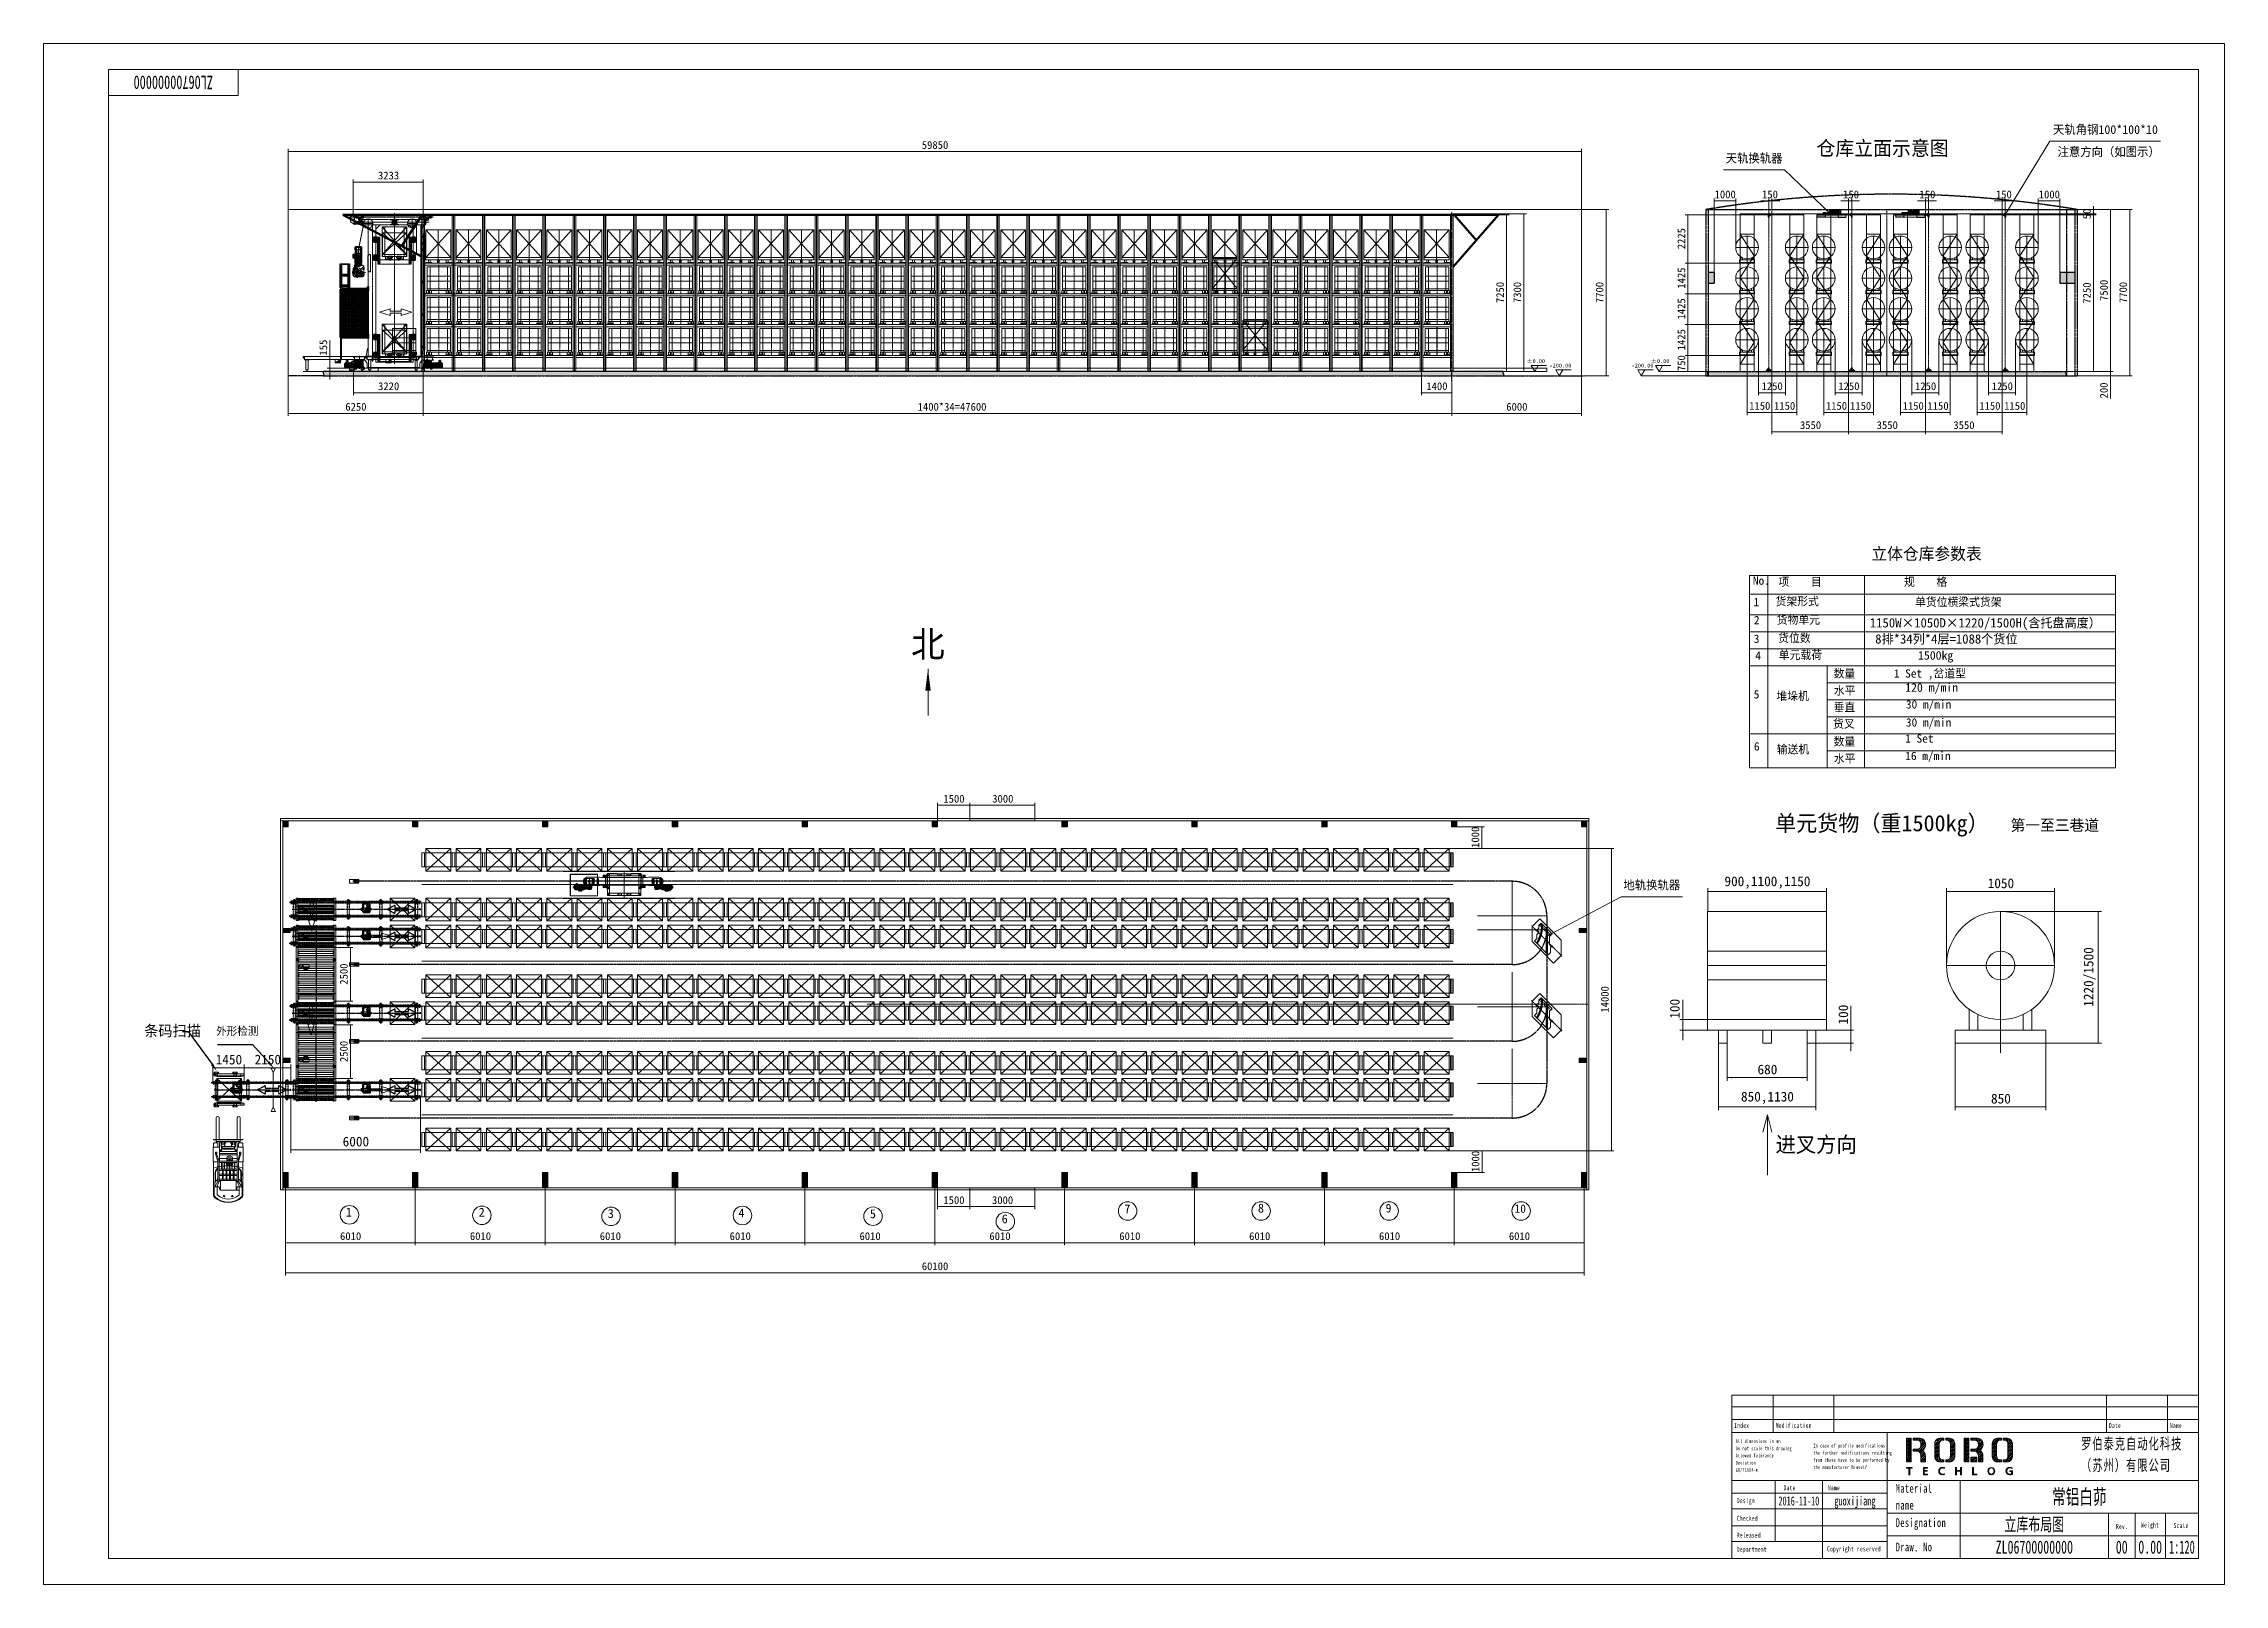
# Model space of a CAD drawing. Header units: millimetres. Extents: x -50460 to 50460, y -35640 to 35640.
import ezdxf
from ezdxf.enums import TextEntityAlignment as Align

# ---------------------------------------------------------------- set-up
doc = ezdxf.new("R2010")
doc.units = ezdxf.units.MM
for name, pattern in [('AD_LTYPE3 0 mm_1_1_1_1_1_1_1_1_1_1_1_1', [16, 13, -1, 1, -1]), ('AM_ISO08W050', [16, 13, -1, 1, -1]), ('Amconstr', [2, 1, -1]), ('C_1_1_1_1_1_1_1_1_1_1', [16, 13, -1, 1, -1]), ('DASHED', [12, 1, -1, 1, -1, 1, -1, 1, -1, 1, -1, 1, -1]), ('DASHED_1_1_1_1_1_1_1_1_1_1', [12, 1, -1, 1, -1, 1, -1, 1, -1, 1, -1, 1, -1]), ('HT_1F_Conveyor$0$AM_ISO08W050', [16, 13, -1, 1, -1]), ('双点画线', [22, 12, -2, 2, -2, 2, -2]), ('点画线', [18, 12, -2, 2, -2]), ('虚线', [2, 1, -1])]:
    doc.linetypes.add(name, pattern=pattern)
doc.layers.get('0').update_dxf_attribs({"lineweight": 35})
for name, color, linetype, lineweight in [('1', 4, 'Continuous', 18), ('7', 30, '双点画线', 18), ('ACAD0', 7, 'Continuous', 18), ('ACADSichtbare Kanten(DIN_Schmid)', 7, 'Continuous', 50), ('AM_7', 4, 'AM_ISO08W050', 25), ('AM_CL', 1, 'Amconstr', 25), ('CAR', 1, 'Continuous', 18), ('CDRAFT0', 7, 'Continuous', 15), ('CONV', 4, 'Continuous', 18), ('EB0', 7, 'Continuous', 15), ('EB0_1', 7, 'Continuous', 15), ('HT_1F_Conveyor$0$中心线层AM_7', 1, 'AM_ISO08W050', 25), ('loading', 57, 'Continuous', 18), ('PALLET', 4, 'Continuous', 18), ('RackFrame', 5, 'Continuous', 18), ('S', 1, 'C_1_1_1_1_1_1_1_1_1_1', 25), ('WALL-MOVE', 6, 'Continuous', 18), ('中心线', 1, '点画线', 18), ('中心线层', 1, '点画线', 18), ('中心线层AM_7', 1, 'AM_ISO08W050', 25), ('剖面线层', 6, 'Continuous', 18), ('剖面线层AM_8', 4, 'Continuous', 25), ('实线', 7, 'Continuous', 15), ('尺寸线层', 4, 'Continuous', 18), ('文字', 3, 'Continuous', 18), ('文字层AM_6', 2, 'Continuous', 15), ('标注层AM_5', 3, 'Continuous', 25), ('粗实线层', 7, 'Continuous', 15), ('粗实线层_1', 7, 'Continuous', 15), ('粗实线层AM_0', 7, 'Continuous', 50), ('细实线', 2, 'Continuous', 18), ('细实线层', 3, 'Continuous', 18), ('细线', 7, 'Continuous', 18), ('虚线', 6, 'DASHED', 25), ('虚线层', 100, '虚线', 18)]:
    doc.layers.add(name, color=color, linetype=linetype, lineweight=lineweight)
doc.styles.add('UserTxtStyle9', font='', dxfattribs={"width": 0.99411})
doc.styles.add('标准', font='', dxfattribs={"width": 0.667})
doc.styles.get('UserTxtStyle9').set_extended_font_data('宋体')
doc.styles.get('标准').set_extended_font_data('宋体')
doc.dimstyles.new('AM_DEMATIC$0', dxfattribs={"dimscale": 120, "dimtxt": 3, "dimasz": 1.5, "dimexe": 1, "dimexo": 0, "dimgap": 1, "dimtad": 1, "dimdsep": 46, "dimtxsty": 'Standard', "dimblk": '_CAXARROW', "dimcen": 0, "dimdle": 3, "dimclrd": 256, "dimclre": 256, "dimclrt": 2, "dimadec": 0, "dimazin": 2, "dimtfac": 0.707107, "dimtdec": 3, "dimtmove": 0, "dimatfit": 3, "dimfxl": 0, "dimfrac": 2, "dimtolj": 1, "dimlwd": 18, "dimarcsym": 0})
pattern_1 = [(45, (0, 0), (-2.1213203, 2.1213203), [])]
pattern_2 = [(135, (0, 0), (-1.06066, -1.06066), [])]

msp = doc.modelspace()

# ---------------------------------------------------------------- texts
at = {"layer": '尺寸线层', "line_spacing_factor": 1.37}
for s, insert, char_height, width, attachment_point in [('北', (-9538.296, 7797.723), 1200, 2430, 5), ('单元货物（重1500kg）', (29667.719, -48.9), 750, 10666.66667, 1), ('第一至三巷道', (40564.911, -255.167), 525, 728656.5224, 1), ('进叉方向', (29689.435, -14930.289), 722.4609, 7066.47376, 1), ('7', (-447.452, -18060.882), 413.743, 486.11421, 1), ('8', (5733.453, -18025.422), 413.743, 486.11421, 1), ('9', (11646.037, -18036.265), 398.551, 486.11421, 1), ('10', (17613.204, -18066.286), 383.9169, 764.96896, 1), ('1', (-36469.739, -18210.252), 413.743, 486.11421, 1), ('2', (-30326.571, -18219.64), 413.743, 486.11421, 1), ('3', (-24353.226, -18274.549), 413.743, 486.11421, 1), ('4', (-18306.034, -18251.191), 413.743, 486.11421, 1), ('5', (-12223.907, -18286.331), 413.743, 486.11421, 1), ('6', (-6122.737, -18520.373), 413.743, 486.11421, 1)]:
    msp.add_mtext(s, dxfattribs=dict(at, insert=insert, char_height=char_height, width=width, attachment_point=attachment_point))
at = {"layer": '尺寸线层', "color": 2, "insert": (-42474.165, -9854.045), "char_height": 375, "width": 2156.97072, "attachment_point": 1, "line_spacing_factor": 1.37}
msp.add_mtext('外形检测', dxfattribs=at)
at = {"layer": '文字层AM_6', "attachment_point": 1, "line_spacing_factor": 1.37}
for s, insert, char_height, width in [('立体仓库参数表', (34123.649, 12319.816), 561.2004, 8030.06663), ('No.', (28641.272, 10991.07), 385.3125, 10509.80121), ('项\u3000\u3000目', (29823.769, 10932.741), 385.3125, 2916.41026), ('规\u3000\u3000格', (35634.078, 10932.741), 385.3125, 3116.41026), ('1', (28665.319, 9999.012), 385.313, 10509.80121), ('2', (28686.599, 9164.467), 385.313, 10509.80121), ('货架形式', (29690.316, 10032.502), 385.3125, 3113.33333), ('货物单元', (29745.703, 9181.144), 385.3125, 10509.80121), ('1150W×1050D×1220/1500H(含托盘高度）', (34052.118, 9060.074), 431.07593, 17446.59341), ('单货位横梁式货架', (36141.206, 10003.617), 385.3125, 6360), ('3', (28678.1, 8297.958), 385.313, 10509.80121), ('货位数', (29809.87, 8336.112), 385.3125, 10509.80121), ('8排*34列*4层=1088个货位', (34300.768, 8313.87), 431.07593, 11229.52381), ('4', (28750.32, 7521.324), 385.313, 10509.80121), ('单元载荷', (29838.513, 7549.68), 385.3125, 10509.80121), ('1500kg', (36283.01, 7537.754), 400, 10509.80121), ('数量', (32374.79, 6692.54), 385.3125, 1526.66667), (' 1 Set ,岔道型', (34899.857, 6694.412), 385.3125, 6527.61905), ('120 m/min', (35688.115, 6052.963), 400, 10509.80121), ('5', (28678.108, 5729.382), 385.313, 10509.80121), ('堆垛机', (29727.658, 5649.468), 385.3125, 2313.33333), ('垂直', (32375.285, 5131.69), 385.3125, 1493.33333), ('水平', (32387.629, 5898.932), 385.3125, 10509.80121), ('30 m/min', (35720.45, 5264.22), 385.3125, 10509.80121), ('货叉', (32349.474, 4368.69), 385.3125, 1493.33333), ('30 m/min', (35720.45, 4428.891), 385.3125, 10509.80121), ('6', (28690.855, 3322.812), 385.313, 10509.80121), ('输送机', (29744.645, 3189.25), 385.3125, 2373.33333), ('数量', (32374.79, 3546.812), 385.3125, 1526.66667), ('1 Set', (35690.481, 3686.377), 385.3125, 10509.80121), ('水平', (32387.629, 2753.2), 385.3125, 10509.80121), ('16 m/min', (35690.481, 2881.987), 385.3125, 10509.80121)]:
    msp.add_mtext(s, dxfattribs=dict(at, insert=insert, char_height=char_height, width=width))

# ---------------------------------------------------------------- blocks, each defined once
blk = doc.blocks.new('*X3')
at = {"layer": 'CONV'}
for points in [[(1728, 555), (1478, 405), (1728, 405)], [(4074, 555), (3824, 405), (4074, 405)]]:
    blk.add_hatch(color=256, dxfattribs=at).paths.add_polyline_path(points, flags=0)
for p, q in [((0, 636), (0, 700)), ((15, 643), (35, 607)), ((65, 700), (34, 700)), ((65, 607), (35, 607)), ((2866, 700), (65, 700)), ((65, 555), (65, 700)), ((2835, 555), (65, 555)), ((1728, 555), (1478, 405)), ((1728, 555), (1478, 555)), ((1478, 555), (1478, 405)), ((1478, 405), (1728, 405)), ((1728, 405), (1728, 555)), ((2835, 555), (2835, 700)), ((2835, 607), (2865, 607)), ((2885, 643), (2865, 607)), ((2900, 636), (2900, 700)), ((2900, 636), (2900, 700)), ((2915, 643), (2935, 607)), ((2965, 700), (2934, 700)), ((2965, 607), (2935, 607)), ((5366, 700), (2965, 700)), ((2965, 555), (2965, 700)), ((5335, 555), (2965, 555)), ((4074, 555), (3824, 405)), ((4074, 555), (3824, 555)), ((3824, 555), (3824, 405)), ((3824, 405), (4074, 405)), ((4074, 405), (4074, 555)), ((5335, 555), (5335, 700)), ((5335, 607), (5365, 607)), ((5385, 643), (5365, 607)), ((5400, 636), (5400, 700)), ((2900, 0), (0, 0)), ((5400, 0), (2900, 0))]:
    blk.add_line(p, q, dxfattribs=at)
for points in [[(65, 555), (285, 555), (285, 547), (65, 547), (65, 555)], [(225, 547), (125, 547), (125, 84), (225, 84), (225, 547)], [(140, 10), (210, 10), (210, 0), (140, 0), (140, 10)], [(165, 10), (185, 10), (185, 84), (165, 84), (165, 10)], [(2835, 555), (2615, 555), (2615, 547), (2835, 547), (2835, 555)], [(2675, 547), (2775, 547), (2775, 84), (2675, 84), (2675, 547)], [(2760, 10), (2690, 10), (2690, 0), (2760, 0), (2760, 10)], [(2735, 10), (2715, 10), (2715, 84), (2735, 84), (2735, 10)], [(2965, 555), (3185, 555), (3185, 547), (2965, 547), (2965, 555)], [(3125, 547), (3025, 547), (3025, 84), (3125, 84), (3125, 547)], [(3040, 10), (3110, 10), (3110, 0), (3040, 0), (3040, 10)], [(3065, 10), (3085, 10), (3085, 84), (3065, 84), (3065, 10)], [(5335, 555), (5115, 555), (5115, 547), (5335, 547), (5335, 555)], [(5175, 547), (5275, 547), (5275, 84), (5175, 84), (5175, 547)], [(5260, 10), (5190, 10), (5190, 0), (5260, 0), (5260, 10)], [(5235, 10), (5215, 10), (5215, 84), (5235, 84), (5235, 10)]]:
    blk.add_lwpolyline(points, dxfattribs=at)
for centre in [(34, 668), (2866, 668), (2934, 668), (5366, 668)]:
    blk.add_circle(centre, 15, dxfattribs=at)
for centre, start, end in [((34, 668), 90, 232.71572), ((2866, 668), 307.28428, 90), ((2934, 668), 90, 232.71572), ((5366, 668), 307.28428, 90)]:
    blk.add_arc(centre, 32, start, end, dxfattribs=at)
blk = doc.blocks.new('*X4')
at = {"layer": 'CONV'}
for points in [[(1000, 200), (500, 200), (500, 300), (0, 150), (500, 0), (500, 100), (1000, 100)], [(500, 100), (1000, 100), (1000, 0), (1500, 150), (1000, 300), (1000, 200), (500, 200)]]:
    blk.add_lwpolyline(points, dxfattribs=at)
blk = doc.blocks.new('*X5')
at = {"layer": '尺寸线层', "linetype": 'Continuous', "lineweight": 18}
for points in [[(17244, 27714), (17267, 27534), (17222, 27534)], [(17244, 20464), (17267, 20644), (17222, 20644)]]:
    blk.add_hatch(color=256, dxfattribs=at).paths.add_polyline_path(points, flags=0)
at = {"layer": '尺寸线层'}
for p, q in [((16870, 27714), (17364, 27714)), ((14915, 20464), (17364, 20464))]:
    blk.add_line(p, q, dxfattribs=at)
at = {"layer": '尺寸线层', "linetype": 'Continuous', "lineweight": 18}
blk.add_line((17244, 27714), (17244, 20464), dxfattribs=at)
at = {"layer": '尺寸线层', "color": 2, "insert": (16944, 24127), "char_height": 360, "width": 1932, "attachment_point": 5, "rotation": 90, "line_spacing_factor": 1.37}
blk.add_mtext('7250', dxfattribs=at)
blk = doc.blocks.new('_CAXARROW')
blk.add_hatch(color=0).paths.add_polyline_path([(0, 0), (-1, 0.125), (-1, -0.125)], flags=0)
blk = doc.blocks.new('*X6')
at = {"layer": '尺寸线层', "linetype": 'Continuous', "lineweight": 18}
for points in [[(-32895, 18536), (-32715, 18559), (-32715, 18514)], [(14705, 18536), (14525, 18559), (14525, 18514)]]:
    blk.add_hatch(color=256, dxfattribs=at).paths.add_polyline_path(points, flags=0)
at = {"layer": '尺寸线层'}
for p, q in [((-32895, 20045), (-32895, 18416)), ((14705, 20045), (14705, 18416))]:
    blk.add_line(p, q, dxfattribs=at)
at = {"layer": '尺寸线层', "linetype": 'Continuous', "lineweight": 18}
blk.add_line((-32895, 18536), (14705, 18536), dxfattribs=at)
at = {"layer": '尺寸线层', "color": 2, "insert": (-8419, 18836), "char_height": 360, "width": 6488, "attachment_point": 5, "line_spacing_factor": 1.37}
blk.add_mtext('1400*34=47600', dxfattribs=at)
blk = doc.blocks.new('*X7')
at = {"layer": '尺寸线层', "linetype": 'Continuous', "lineweight": 18}
for points in [[(21847, 27964), (21825, 27784), (21870, 27784)], [(21847, 20264), (21825, 20444), (21870, 20444)]]:
    blk.add_hatch(color=256, dxfattribs=at).paths.add_polyline_path(points, flags=0)
at = {"layer": '尺寸线层'}
for p, q in [((20705, 27964), (21967, 27964)), ((20839, 20264), (21967, 20264))]:
    blk.add_line(p, q, dxfattribs=at)
at = {"layer": '尺寸线层', "linetype": 'Continuous', "lineweight": 18}
blk.add_line((21847, 20264), (21847, 27964), dxfattribs=at)
at = {"layer": '尺寸线层', "color": 2, "insert": (21547, 24127), "char_height": 360, "width": 1932, "attachment_point": 5, "rotation": 90, "line_spacing_factor": 1.37}
blk.add_mtext('7700', dxfattribs=at)
blk = doc.blocks.new('*X8')
at = {"layer": '中心线层', "linetype": '点画线', "lineweight": 18}
blk.add_line((0, -36), (0, 1281), dxfattribs=at)
at = {"layer": '细实线层'}
for p, q in [((-540, 120), (-540, 1220)), ((540, 1220), (-540, 1220)), ((540, 120), (540, 1220)), ((-565, 0), (-565, 120)), ((-565, 120), (-485, 120)), ((-565, 0), (-485, 0)), ((541, 781), (-540, 781)), ((541, 559), (-540, 559)), ((540, 203), (-540, 203)), ((540, 120), (-540, 120)), ((-485, 0), (-485, 120)), ((485, 0), (485, 120)), ((485, 120), (565, 120)), ((485, 0), (565, 0)), ((565, 0), (565, 120))]:
    blk.add_line(p, q, dxfattribs=at)
blk = doc.blocks.new('*X9')
at = {"layer": '中心线层', "linetype": '点画线', "lineweight": 18}
blk.add_line((0, -156), (0, 1161), dxfattribs=at)
at = {"layer": '剖面线层'}
for p, q in [((-400, 0), (-400, 1100)), ((400, 1100), (-400, 1100)), ((400, 0), (400, 1100)), ((-425, -120), (-425, 0)), ((-425, 0), (-345, 0)), ((400, 661), (-400, 661)), ((400, 439), (-400, 439)), ((400, 83), (-400, 83)), ((400, 0), (-400, 0)), ((-345, -120), (-345, 0)), ((345, -120), (345, 0)), ((345, 0), (425, 0)), ((425, -120), (425, 0)), ((-425, -120), (-345, -120)), ((345, -120), (425, -120))]:
    blk.add_line(p, q, dxfattribs=at)
blk = doc.blocks.new('*X10')
at = {"layer": '中心线层', "linetype": '点画线', "lineweight": 18}
blk.add_line((0, -36), (0, 1281), dxfattribs=at)
at = {"layer": '细实线层'}
for p, q in [((-540, 120), (-540, 1220)), ((540, 1220), (-540, 1220)), ((540, 120), (540, 1220)), ((-565, 0), (-565, 120)), ((-565, 120), (-485, 120)), ((-565, 0), (-485, 0)), ((541, 781), (-540, 781)), ((541, 559), (-540, 559)), ((540, 203), (-540, 203)), ((540, 120), (-540, 120)), ((-485, 0), (-485, 120)), ((485, 0), (485, 120)), ((485, 120), (565, 120)), ((485, 0), (565, 0)), ((565, 0), (565, 120))]:
    blk.add_line(p, q, dxfattribs=at)
blk = doc.blocks.new('*X11')
at = {"layer": '中心线层', "linetype": '点画线', "lineweight": 18}
blk.add_line((0, -156), (0, 1161), dxfattribs=at)
at = {"layer": '剖面线层'}
for p, q in [((-400, 0), (-400, 1100)), ((400, 1100), (-400, 1100)), ((400, 0), (400, 1100)), ((-425, -120), (-425, 0)), ((-425, 0), (-345, 0)), ((400, 661), (-400, 661)), ((400, 439), (-400, 439)), ((400, 83), (-400, 83)), ((400, 0), (-400, 0)), ((-345, -120), (-345, 0)), ((345, -120), (345, 0)), ((345, 0), (425, 0)), ((425, -120), (425, 0)), ((-425, -120), (-345, -120)), ((345, -120), (425, -120))]:
    blk.add_line(p, q, dxfattribs=at)
blk = doc.blocks.new('*X12')
at = {"layer": '中心线层', "linetype": '点画线', "lineweight": 18}
blk.add_line((0, -36), (0, 1281), dxfattribs=at)
at = {"layer": '细实线层'}
for p, q in [((-540, 120), (-540, 1220)), ((540, 1220), (-540, 1220)), ((540, 120), (540, 1220)), ((-565, 0), (-565, 120)), ((-565, 120), (-485, 120)), ((-565, 0), (-485, 0)), ((541, 781), (-540, 781)), ((541, 559), (-540, 559)), ((540, 203), (-540, 203)), ((540, 120), (-540, 120)), ((-485, 0), (-485, 120)), ((485, 0), (485, 120)), ((485, 120), (565, 120)), ((485, 0), (565, 0)), ((565, 0), (565, 120))]:
    blk.add_line(p, q, dxfattribs=at)
blk = doc.blocks.new('*X13')
at = {"layer": '中心线层', "linetype": '点画线', "lineweight": 18}
blk.add_line((0, -156), (0, 1161), dxfattribs=at)
at = {"layer": '剖面线层'}
for p, q in [((-400, 0), (-400, 1100)), ((400, 1100), (-400, 1100)), ((400, 0), (400, 1100)), ((-425, -120), (-425, 0)), ((-425, 0), (-345, 0)), ((400, 661), (-400, 661)), ((400, 439), (-400, 439)), ((400, 83), (-400, 83)), ((400, 0), (-400, 0)), ((-345, -120), (-345, 0)), ((345, -120), (345, 0)), ((345, 0), (425, 0)), ((425, -120), (425, 0)), ((-425, -120), (-345, -120)), ((345, -120), (425, -120))]:
    blk.add_line(p, q, dxfattribs=at)
blk = doc.blocks.new('*X14')
at = {"layer": '尺寸线层', "linetype": 'Continuous', "lineweight": 18}
for points in [[(13305, 19489), (13485, 19511), (13485, 19466)], [(14705, 19489), (14525, 19511), (14525, 19466)]]:
    blk.add_hatch(color=256, dxfattribs=at).paths.add_polyline_path(points, flags=0)
at = {"layer": '尺寸线层'}
for p, q in [((13305, 20461), (13305, 19369)), ((14705, 20045), (14705, 19369))]:
    blk.add_line(p, q, dxfattribs=at)
at = {"layer": '尺寸线层', "linetype": 'Continuous', "lineweight": 18}
blk.add_line((13305, 19489), (14705, 19489), dxfattribs=at)
at = {"layer": '尺寸线层', "color": 2, "insert": (14018, 19789), "char_height": 360, "width": 1880, "attachment_point": 5, "line_spacing_factor": 1.37}
blk.add_mtext('1400', dxfattribs=at)
blk = doc.blocks.new('*X15')
at = {"layer": '中心线层', "linetype": '点画线', "lineweight": 18}
blk.add_line((0, -36), (0, 1281), dxfattribs=at)
at = {"layer": '细实线层'}
for p, q in [((-540, 120), (-540, 1220)), ((540, 1220), (-540, 1220)), ((540, 120), (540, 1220)), ((-565, 0), (-565, 120)), ((-565, 120), (-485, 120)), ((-565, 0), (-485, 0)), ((541, 781), (-540, 781)), ((541, 559), (-540, 559)), ((540, 203), (-540, 203)), ((540, 120), (-540, 120)), ((-485, 0), (-485, 120)), ((485, 0), (485, 120)), ((485, 120), (565, 120)), ((485, 0), (565, 0)), ((565, 0), (565, 120))]:
    blk.add_line(p, q, dxfattribs=at)
blk = doc.blocks.new('*X16')
at = {"layer": '中心线层', "linetype": '点画线', "lineweight": 18}
blk.add_line((0, -156), (0, 1161), dxfattribs=at)
at = {"layer": '剖面线层'}
for p, q in [((-400, 0), (-400, 1100)), ((400, 1100), (-400, 1100)), ((400, 0), (400, 1100)), ((-425, -120), (-425, 0)), ((-425, 0), (-345, 0)), ((400, 661), (-400, 661)), ((400, 439), (-400, 439)), ((400, 83), (-400, 83)), ((400, 0), (-400, 0)), ((-345, -120), (-345, 0)), ((345, -120), (345, 0)), ((345, 0), (425, 0)), ((425, -120), (425, 0)), ((-425, -120), (-345, -120)), ((345, -120), (425, -120))]:
    blk.add_line(p, q, dxfattribs=at)
blk = doc.blocks.new('*X17')
at = {"layer": '中心线层', "linetype": '点画线', "lineweight": 18}
blk.add_line((0, -36), (0, 1281), dxfattribs=at)
at = {"layer": '细实线层'}
for p, q in [((-540, 120), (-540, 1220)), ((540, 1220), (-540, 1220)), ((540, 120), (540, 1220)), ((-565, 0), (-565, 120)), ((-565, 120), (-485, 120)), ((-565, 0), (-485, 0)), ((541, 781), (-540, 781)), ((541, 559), (-540, 559)), ((540, 203), (-540, 203)), ((540, 120), (-540, 120)), ((-485, 0), (-485, 120)), ((485, 0), (485, 120)), ((485, 120), (565, 120)), ((485, 0), (565, 0)), ((565, 0), (565, 120))]:
    blk.add_line(p, q, dxfattribs=at)
blk = doc.blocks.new('*X18')
at = {"layer": '中心线层', "linetype": '点画线', "lineweight": 18}
blk.add_line((0, -156), (0, 1161), dxfattribs=at)
at = {"layer": '剖面线层'}
for p, q in [((-400, 0), (-400, 1100)), ((400, 1100), (-400, 1100)), ((400, 0), (400, 1100)), ((-425, -120), (-425, 0)), ((-425, 0), (-345, 0)), ((400, 661), (-400, 661)), ((400, 439), (-400, 439)), ((400, 83), (-400, 83)), ((400, 0), (-400, 0)), ((-345, -120), (-345, 0)), ((345, -120), (345, 0)), ((345, 0), (425, 0)), ((425, -120), (425, 0)), ((-425, -120), (-345, -120)), ((345, -120), (425, -120))]:
    blk.add_line(p, q, dxfattribs=at)
blk = doc.blocks.new('*X19')
at = {"layer": '中心线层', "linetype": '点画线', "lineweight": 18}
blk.add_line((0, -36), (0, 1281), dxfattribs=at)
at = {"layer": '细实线层'}
for p, q in [((-540, 120), (-540, 1220)), ((540, 1220), (-540, 1220)), ((540, 120), (540, 1220)), ((-565, 0), (-565, 120)), ((-565, 120), (-485, 120)), ((-565, 0), (-485, 0)), ((541, 781), (-540, 781)), ((541, 559), (-540, 559)), ((540, 203), (-540, 203)), ((540, 120), (-540, 120)), ((-485, 0), (-485, 120)), ((485, 0), (485, 120)), ((485, 120), (565, 120)), ((485, 0), (565, 0)), ((565, 0), (565, 120))]:
    blk.add_line(p, q, dxfattribs=at)
blk = doc.blocks.new('*X20')
at = {"layer": '中心线层', "linetype": '点画线', "lineweight": 18}
blk.add_line((0, -156), (0, 1161), dxfattribs=at)
at = {"layer": '剖面线层'}
for p, q in [((-400, 0), (-400, 1100)), ((400, 1100), (-400, 1100)), ((400, 0), (400, 1100)), ((-425, -120), (-425, 0)), ((-425, 0), (-345, 0)), ((400, 661), (-400, 661)), ((400, 439), (-400, 439)), ((400, 83), (-400, 83)), ((400, 0), (-400, 0)), ((-345, -120), (-345, 0)), ((345, -120), (345, 0)), ((345, 0), (425, 0)), ((425, -120), (425, 0)), ((-425, -120), (-345, -120)), ((345, -120), (425, -120))]:
    blk.add_line(p, q, dxfattribs=at)
blk = doc.blocks.new('*X21')
at = {"layer": '中心线层', "linetype": '点画线', "lineweight": 18}
blk.add_line((110, -331), (110, 1175), dxfattribs=at)
at = {"layer": '细实线层'}
for p, q in [((-465, 1172), (685, 1172)), ((685, 1172), (-465, -108)), ((-465, 1172), (685, -108)), ((-465, -208), (-465, 1172)), ((685, -208), (685, 1172)), ((-465, -108), (685, -108)), ((-465, -208), (685, -208)), ((-340, -328), (-340, -208)), ((-260, -328), (-260, -208)), ((70, -328), (70, -208)), ((150, -328), (150, -208)), ((480, -328), (480, -208)), ((560, -328), (560, -208))]:
    blk.add_line(p, q, dxfattribs=at)
blk = doc.blocks.new('*X22')
at = {"layer": '中心线层', "linetype": '点画线', "lineweight": 18}
blk.add_line((0, -36), (0, 1281), dxfattribs=at)
at = {"layer": '细实线层'}
for p, q in [((-540, 120), (-540, 1220)), ((540, 1220), (-540, 1220)), ((540, 120), (540, 1220)), ((-565, 0), (-565, 120)), ((-565, 120), (-485, 120)), ((-565, 0), (-485, 0)), ((541, 781), (-540, 781)), ((541, 559), (-540, 559)), ((540, 203), (-540, 203)), ((540, 120), (-540, 120)), ((-485, 0), (-485, 120)), ((485, 0), (485, 120)), ((485, 120), (565, 120)), ((485, 0), (565, 0)), ((565, 0), (565, 120))]:
    blk.add_line(p, q, dxfattribs=at)
blk = doc.blocks.new('*X23')
at = {"layer": '中心线层', "linetype": '点画线', "lineweight": 18}
blk.add_line((0, -156), (0, 1161), dxfattribs=at)
at = {"layer": '剖面线层'}
for p, q in [((-400, 0), (-400, 1100)), ((400, 1100), (-400, 1100)), ((400, 0), (400, 1100)), ((-425, -120), (-425, 0)), ((-425, 0), (-345, 0)), ((400, 661), (-400, 661)), ((400, 439), (-400, 439)), ((400, 83), (-400, 83)), ((400, 0), (-400, 0)), ((-345, -120), (-345, 0)), ((345, -120), (345, 0)), ((345, 0), (425, 0)), ((425, -120), (425, 0)), ((-425, -120), (-345, -120)), ((345, -120), (425, -120))]:
    blk.add_line(p, q, dxfattribs=at)
blk = doc.blocks.new('*X24')
at = {"layer": '中心线层', "linetype": '点画线', "lineweight": 18}
blk.add_line((0, -36), (0, 1281), dxfattribs=at)
at = {"layer": '细实线层'}
for p, q in [((-540, 120), (-540, 1220)), ((540, 1220), (-540, 1220)), ((540, 120), (540, 1220)), ((-565, 0), (-565, 120)), ((-565, 120), (-485, 120)), ((-565, 0), (-485, 0)), ((541, 781), (-540, 781)), ((541, 559), (-540, 559)), ((540, 203), (-540, 203)), ((540, 120), (-540, 120)), ((-485, 0), (-485, 120)), ((485, 0), (485, 120)), ((485, 120), (565, 120)), ((485, 0), (565, 0)), ((565, 0), (565, 120))]:
    blk.add_line(p, q, dxfattribs=at)
blk = doc.blocks.new('*X25')
at = {"layer": '中心线层', "linetype": '点画线', "lineweight": 18}
blk.add_line((0, -156), (0, 1161), dxfattribs=at)
at = {"layer": '剖面线层'}
for p, q in [((-400, 0), (-400, 1100)), ((400, 1100), (-400, 1100)), ((400, 0), (400, 1100)), ((-425, -120), (-425, 0)), ((-425, 0), (-345, 0)), ((400, 661), (-400, 661)), ((400, 439), (-400, 439)), ((400, 83), (-400, 83)), ((400, 0), (-400, 0)), ((-345, -120), (-345, 0)), ((345, -120), (345, 0)), ((345, 0), (425, 0)), ((425, -120), (425, 0)), ((-425, -120), (-345, -120)), ((345, -120), (425, -120))]:
    blk.add_line(p, q, dxfattribs=at)
blk = doc.blocks.new('*X26')
at = {"layer": '中心线层', "linetype": '点画线', "lineweight": 18}
blk.add_line((0, -36), (0, 1281), dxfattribs=at)
at = {"layer": '细实线层'}
for p, q in [((-540, 120), (-540, 1220)), ((540, 1220), (-540, 1220)), ((540, 120), (540, 1220)), ((-565, 0), (-565, 120)), ((-565, 120), (-485, 120)), ((-565, 0), (-485, 0)), ((541, 781), (-540, 781)), ((541, 559), (-540, 559)), ((540, 203), (-540, 203)), ((540, 120), (-540, 120)), ((-485, 0), (-485, 120)), ((485, 0), (485, 120)), ((485, 120), (565, 120)), ((485, 0), (565, 0)), ((565, 0), (565, 120))]:
    blk.add_line(p, q, dxfattribs=at)
blk = doc.blocks.new('*X27')
at = {"layer": '中心线层', "linetype": '点画线', "lineweight": 18}
blk.add_line((0, -156), (0, 1161), dxfattribs=at)
at = {"layer": '剖面线层'}
for p, q in [((-400, 0), (-400, 1100)), ((400, 1100), (-400, 1100)), ((400, 0), (400, 1100)), ((-425, -120), (-425, 0)), ((-425, 0), (-345, 0)), ((400, 661), (-400, 661)), ((400, 439), (-400, 439)), ((400, 83), (-400, 83)), ((400, 0), (-400, 0)), ((-345, -120), (-345, 0)), ((345, -120), (345, 0)), ((345, 0), (425, 0)), ((425, -120), (425, 0)), ((-425, -120), (-345, -120)), ((345, -120), (425, -120))]:
    blk.add_line(p, q, dxfattribs=at)
blk = doc.blocks.new('*X28')
at = {"layer": '中心线层', "linetype": '点画线', "lineweight": 18}
blk.add_line((0, -36), (0, 1281), dxfattribs=at)
at = {"layer": '细实线层'}
for p, q in [((-540, 120), (-540, 1220)), ((540, 1220), (-540, 1220)), ((540, 120), (540, 1220)), ((-565, 0), (-565, 120)), ((-565, 120), (-485, 120)), ((-565, 0), (-485, 0)), ((541, 781), (-540, 781)), ((541, 559), (-540, 559)), ((540, 203), (-540, 203)), ((540, 120), (-540, 120)), ((-485, 0), (-485, 120)), ((485, 0), (485, 120)), ((485, 120), (565, 120)), ((485, 0), (565, 0)), ((565, 0), (565, 120))]:
    blk.add_line(p, q, dxfattribs=at)
blk = doc.blocks.new('*X29')
at = {"layer": '中心线层', "linetype": '点画线', "lineweight": 18}
blk.add_line((0, -156), (0, 1161), dxfattribs=at)
at = {"layer": '剖面线层'}
for p, q in [((-400, 0), (-400, 1100)), ((400, 1100), (-400, 1100)), ((400, 0), (400, 1100)), ((-425, -120), (-425, 0)), ((-425, 0), (-345, 0)), ((400, 661), (-400, 661)), ((400, 439), (-400, 439)), ((400, 83), (-400, 83)), ((400, 0), (-400, 0)), ((-345, -120), (-345, 0)), ((345, -120), (345, 0)), ((345, 0), (425, 0)), ((425, -120), (425, 0)), ((-425, -120), (-345, -120)), ((345, -120), (425, -120))]:
    blk.add_line(p, q, dxfattribs=at)
blk = doc.blocks.new('*X30')
at = {"layer": '中心线层', "linetype": '点画线', "lineweight": 18}
blk.add_line((0, -36), (0, 1281), dxfattribs=at)
at = {"layer": '细实线层'}
for p, q in [((-540, 120), (-540, 1220)), ((540, 1220), (-540, 1220)), ((540, 120), (540, 1220)), ((-565, 0), (-565, 120)), ((-565, 120), (-485, 120)), ((-565, 0), (-485, 0)), ((541, 781), (-540, 781)), ((541, 559), (-540, 559)), ((540, 203), (-540, 203)), ((540, 120), (-540, 120)), ((-485, 0), (-485, 120)), ((485, 0), (485, 120)), ((485, 120), (565, 120)), ((485, 0), (565, 0)), ((565, 0), (565, 120))]:
    blk.add_line(p, q, dxfattribs=at)
blk = doc.blocks.new('*X31')
at = {"layer": '中心线层', "linetype": '点画线', "lineweight": 18}
blk.add_line((0, -156), (0, 1161), dxfattribs=at)
at = {"layer": '剖面线层'}
for p, q in [((-400, 0), (-400, 1100)), ((400, 1100), (-400, 1100)), ((400, 0), (400, 1100)), ((-425, -120), (-425, 0)), ((-425, 0), (-345, 0)), ((400, 661), (-400, 661)), ((400, 439), (-400, 439)), ((400, 83), (-400, 83)), ((400, 0), (-400, 0)), ((-345, -120), (-345, 0)), ((345, -120), (345, 0)), ((345, 0), (425, 0)), ((425, -120), (425, 0)), ((-425, -120), (-345, -120)), ((345, -120), (425, -120))]:
    blk.add_line(p, q, dxfattribs=at)
blk = doc.blocks.new('*X32')
at = {"layer": '中心线层', "linetype": '点画线', "lineweight": 18}
blk.add_line((0, -36), (0, 1281), dxfattribs=at)
at = {"layer": '细实线层'}
for p, q in [((-540, 120), (-540, 1220)), ((540, 1220), (-540, 1220)), ((540, 120), (540, 1220)), ((-565, 0), (-565, 120)), ((-565, 120), (-485, 120)), ((-565, 0), (-485, 0)), ((541, 781), (-540, 781)), ((541, 559), (-540, 559)), ((540, 203), (-540, 203)), ((540, 120), (-540, 120)), ((-485, 0), (-485, 120)), ((485, 0), (485, 120)), ((485, 120), (565, 120)), ((485, 0), (565, 0)), ((565, 0), (565, 120))]:
    blk.add_line(p, q, dxfattribs=at)
blk = doc.blocks.new('*X33')
at = {"layer": '中心线层', "linetype": '点画线', "lineweight": 18}
blk.add_line((0, -156), (0, 1161), dxfattribs=at)
at = {"layer": '剖面线层'}
for p, q in [((-400, 0), (-400, 1100)), ((400, 1100), (-400, 1100)), ((400, 0), (400, 1100)), ((-425, -120), (-425, 0)), ((-425, 0), (-345, 0)), ((400, 661), (-400, 661)), ((400, 439), (-400, 439)), ((400, 83), (-400, 83)), ((400, 0), (-400, 0)), ((-345, -120), (-345, 0)), ((345, -120), (345, 0)), ((345, 0), (425, 0)), ((425, -120), (425, 0)), ((-425, -120), (-345, -120)), ((345, -120), (425, -120))]:
    blk.add_line(p, q, dxfattribs=at)
blk = doc.blocks.new('*X34')
at = {"layer": '中心线层', "linetype": '点画线', "lineweight": 18}
blk.add_line((0, -36), (0, 1281), dxfattribs=at)
at = {"layer": '细实线层'}
for p, q in [((-540, 120), (-540, 1220)), ((540, 1220), (-540, 1220)), ((540, 120), (540, 1220)), ((-565, 0), (-565, 120)), ((-565, 120), (-485, 120)), ((-565, 0), (-485, 0)), ((541, 781), (-540, 781)), ((541, 559), (-540, 559)), ((540, 203), (-540, 203)), ((540, 120), (-540, 120)), ((-485, 0), (-485, 120)), ((485, 0), (485, 120)), ((485, 120), (565, 120)), ((485, 0), (565, 0)), ((565, 0), (565, 120))]:
    blk.add_line(p, q, dxfattribs=at)
blk = doc.blocks.new('*X35')
at = {"layer": '中心线层', "linetype": '点画线', "lineweight": 18}
blk.add_line((0, -156), (0, 1161), dxfattribs=at)
at = {"layer": '剖面线层'}
for p, q in [((-400, 0), (-400, 1100)), ((400, 1100), (-400, 1100)), ((400, 0), (400, 1100)), ((-425, -120), (-425, 0)), ((-425, 0), (-345, 0)), ((400, 661), (-400, 661)), ((400, 439), (-400, 439)), ((400, 83), (-400, 83)), ((400, 0), (-400, 0)), ((-345, -120), (-345, 0)), ((345, -120), (345, 0)), ((345, 0), (425, 0)), ((425, -120), (425, 0)), ((-425, -120), (-345, -120)), ((345, -120), (425, -120))]:
    blk.add_line(p, q, dxfattribs=at)
blk = doc.blocks.new('*X36')
at = {"layer": '中心线层', "linetype": '点画线', "lineweight": 18}
blk.add_line((0, -36), (0, 1281), dxfattribs=at)
at = {"layer": '细实线层'}
for p, q in [((-540, 120), (-540, 1220)), ((540, 1220), (-540, 1220)), ((540, 120), (540, 1220)), ((-565, 0), (-565, 120)), ((-565, 120), (-485, 120)), ((-565, 0), (-485, 0)), ((541, 781), (-540, 781)), ((541, 559), (-540, 559)), ((540, 203), (-540, 203)), ((540, 120), (-540, 120)), ((-485, 0), (-485, 120)), ((485, 0), (485, 120)), ((485, 120), (565, 120)), ((485, 0), (565, 0)), ((565, 0), (565, 120))]:
    blk.add_line(p, q, dxfattribs=at)
blk = doc.blocks.new('*X37')
at = {"layer": '中心线层', "linetype": '点画线', "lineweight": 18}
blk.add_line((0, -156), (0, 1161), dxfattribs=at)
at = {"layer": '剖面线层'}
for p, q in [((-400, 0), (-400, 1100)), ((400, 1100), (-400, 1100)), ((400, 0), (400, 1100)), ((-425, -120), (-425, 0)), ((-425, 0), (-345, 0)), ((400, 661), (-400, 661)), ((400, 439), (-400, 439)), ((400, 83), (-400, 83)), ((400, 0), (-400, 0)), ((-345, -120), (-345, 0)), ((345, -120), (345, 0)), ((345, 0), (425, 0)), ((425, -120), (425, 0)), ((-425, -120), (-345, -120)), ((345, -120), (425, -120))]:
    blk.add_line(p, q, dxfattribs=at)
blk = doc.blocks.new('*X38')
at = {"layer": '中心线层', "linetype": '点画线', "lineweight": 18}
blk.add_line((0, -36), (0, 1281), dxfattribs=at)
at = {"layer": '细实线层'}
for p, q in [((-540, 120), (-540, 1220)), ((540, 1220), (-540, 1220)), ((540, 120), (540, 1220)), ((-565, 0), (-565, 120)), ((-565, 120), (-485, 120)), ((-565, 0), (-485, 0)), ((541, 781), (-540, 781)), ((541, 559), (-540, 559)), ((540, 203), (-540, 203)), ((540, 120), (-540, 120)), ((-485, 0), (-485, 120)), ((485, 0), (485, 120)), ((485, 120), (565, 120)), ((485, 0), (565, 0)), ((565, 0), (565, 120))]:
    blk.add_line(p, q, dxfattribs=at)
blk = doc.blocks.new('*X39')
at = {"layer": '中心线层', "linetype": '点画线', "lineweight": 18}
blk.add_line((0, -156), (0, 1161), dxfattribs=at)
at = {"layer": '剖面线层'}
for p, q in [((-400, 0), (-400, 1100)), ((400, 1100), (-400, 1100)), ((400, 0), (400, 1100)), ((-425, -120), (-425, 0)), ((-425, 0), (-345, 0)), ((400, 661), (-400, 661)), ((400, 439), (-400, 439)), ((400, 83), (-400, 83)), ((400, 0), (-400, 0)), ((-345, -120), (-345, 0)), ((345, -120), (345, 0)), ((345, 0), (425, 0)), ((425, -120), (425, 0)), ((-425, -120), (-345, -120)), ((345, -120), (425, -120))]:
    blk.add_line(p, q, dxfattribs=at)
blk = doc.blocks.new('*X40')
at = {"layer": '中心线层', "linetype": '点画线', "lineweight": 18}
blk.add_line((0, -36), (0, 1281), dxfattribs=at)
at = {"layer": '细实线层'}
for p, q in [((-540, 120), (-540, 1220)), ((540, 1220), (-540, 1220)), ((540, 120), (540, 1220)), ((-565, 0), (-565, 120)), ((-565, 120), (-485, 120)), ((-565, 0), (-485, 0)), ((541, 781), (-540, 781)), ((541, 559), (-540, 559)), ((540, 203), (-540, 203)), ((540, 120), (-540, 120)), ((-485, 0), (-485, 120)), ((485, 0), (485, 120)), ((485, 120), (565, 120)), ((485, 0), (565, 0)), ((565, 0), (565, 120))]:
    blk.add_line(p, q, dxfattribs=at)
blk = doc.blocks.new('*X41')
at = {"layer": '中心线层', "linetype": '点画线', "lineweight": 18}
blk.add_line((0, -156), (0, 1161), dxfattribs=at)
at = {"layer": '剖面线层'}
for p, q in [((-400, 0), (-400, 1100)), ((400, 1100), (-400, 1100)), ((400, 0), (400, 1100)), ((-425, -120), (-425, 0)), ((-425, 0), (-345, 0)), ((400, 661), (-400, 661)), ((400, 439), (-400, 439)), ((400, 83), (-400, 83)), ((400, 0), (-400, 0)), ((-345, -120), (-345, 0)), ((345, -120), (345, 0)), ((345, 0), (425, 0)), ((425, -120), (425, 0)), ((-425, -120), (-345, -120)), ((345, -120), (425, -120))]:
    blk.add_line(p, q, dxfattribs=at)
blk = doc.blocks.new('*X42')
at = {"layer": '中心线层', "linetype": '点画线', "lineweight": 18}
blk.add_line((0, -36), (0, 1281), dxfattribs=at)
at = {"layer": '细实线层'}
for p, q in [((-540, 120), (-540, 1220)), ((540, 1220), (-540, 1220)), ((540, 120), (540, 1220)), ((-565, 0), (-565, 120)), ((-565, 120), (-485, 120)), ((-565, 0), (-485, 0)), ((541, 781), (-540, 781)), ((541, 559), (-540, 559)), ((540, 203), (-540, 203)), ((540, 120), (-540, 120)), ((-485, 0), (-485, 120)), ((485, 0), (485, 120)), ((485, 120), (565, 120)), ((485, 0), (565, 0)), ((565, 0), (565, 120))]:
    blk.add_line(p, q, dxfattribs=at)
blk = doc.blocks.new('*X43')
at = {"layer": '中心线层', "linetype": '点画线', "lineweight": 18}
blk.add_line((0, -156), (0, 1161), dxfattribs=at)
at = {"layer": '剖面线层'}
for p, q in [((-400, 0), (-400, 1100)), ((400, 1100), (-400, 1100)), ((400, 0), (400, 1100)), ((-425, -120), (-425, 0)), ((-425, 0), (-345, 0)), ((400, 661), (-400, 661)), ((400, 439), (-400, 439)), ((400, 83), (-400, 83)), ((400, 0), (-400, 0)), ((-345, -120), (-345, 0)), ((345, -120), (345, 0)), ((345, 0), (425, 0)), ((425, -120), (425, 0)), ((-425, -120), (-345, -120)), ((345, -120), (425, -120))]:
    blk.add_line(p, q, dxfattribs=at)
blk = doc.blocks.new('*X44')
at = {"layer": '中心线层', "linetype": '点画线', "lineweight": 18}
blk.add_line((0, -36), (0, 1281), dxfattribs=at)
at = {"layer": '细实线层'}
for p, q in [((-540, 120), (-540, 1220)), ((540, 1220), (-540, 1220)), ((540, 120), (540, 1220)), ((-565, 0), (-565, 120)), ((-565, 120), (-485, 120)), ((-565, 0), (-485, 0)), ((541, 781), (-540, 781)), ((541, 559), (-540, 559)), ((540, 203), (-540, 203)), ((540, 120), (-540, 120)), ((-485, 0), (-485, 120)), ((485, 0), (485, 120)), ((485, 120), (565, 120)), ((485, 0), (565, 0)), ((565, 0), (565, 120))]:
    blk.add_line(p, q, dxfattribs=at)
blk = doc.blocks.new('*X45')
at = {"layer": '中心线层', "linetype": '点画线', "lineweight": 18}
blk.add_line((0, -156), (0, 1161), dxfattribs=at)
at = {"layer": '剖面线层'}
for p, q in [((-400, 0), (-400, 1100)), ((400, 1100), (-400, 1100)), ((400, 0), (400, 1100)), ((-425, -120), (-425, 0)), ((-425, 0), (-345, 0)), ((400, 661), (-400, 661)), ((400, 439), (-400, 439)), ((400, 83), (-400, 83)), ((400, 0), (-400, 0)), ((-345, -120), (-345, 0)), ((345, -120), (345, 0)), ((345, 0), (425, 0)), ((425, -120), (425, 0)), ((-425, -120), (-345, -120)), ((345, -120), (425, -120))]:
    blk.add_line(p, q, dxfattribs=at)
blk = doc.blocks.new('*X46')
at = {"layer": '中心线层', "linetype": '点画线', "lineweight": 18}
blk.add_line((110, -331), (110, 1275), dxfattribs=at)
at = {"layer": '细实线层'}
for p, q in [((-465, 1272), (685, 1272)), ((685, 1272), (-465, -108)), ((-465, 1272), (685, -108)), ((-465, -208), (-465, 1272)), ((685, -208), (685, 1272)), ((-465, -108), (685, -108)), ((-465, -208), (685, -208)), ((-340, -328), (-340, -208)), ((-260, -328), (-260, -208)), ((70, -328), (70, -208)), ((150, -328), (150, -208)), ((480, -328), (480, -208)), ((560, -328), (560, -208))]:
    blk.add_line(p, q, dxfattribs=at)
blk = doc.blocks.new('*X47')
at = {"layer": '中心线层', "linetype": '点画线', "lineweight": 18}
blk.add_line((0, -36), (0, 1281), dxfattribs=at)
at = {"layer": '细实线层'}
for p, q in [((-540, 120), (-540, 1220)), ((540, 1220), (-540, 1220)), ((540, 120), (540, 1220)), ((-565, 0), (-565, 120)), ((-565, 120), (-485, 120)), ((-565, 0), (-485, 0)), ((541, 781), (-540, 781)), ((541, 559), (-540, 559)), ((540, 203), (-540, 203)), ((540, 120), (-540, 120)), ((-485, 0), (-485, 120)), ((485, 0), (485, 120)), ((485, 120), (565, 120)), ((485, 0), (565, 0)), ((565, 0), (565, 120))]:
    blk.add_line(p, q, dxfattribs=at)
blk = doc.blocks.new('*X48')
at = {"layer": '中心线层', "linetype": '点画线', "lineweight": 18}
blk.add_line((0, -156), (0, 1161), dxfattribs=at)
at = {"layer": '剖面线层'}
for p, q in [((-400, 0), (-400, 1100)), ((400, 1100), (-400, 1100)), ((400, 0), (400, 1100)), ((-425, -120), (-425, 0)), ((-425, 0), (-345, 0)), ((400, 661), (-400, 661)), ((400, 439), (-400, 439)), ((400, 83), (-400, 83)), ((400, 0), (-400, 0)), ((-345, -120), (-345, 0)), ((345, -120), (345, 0)), ((345, 0), (425, 0)), ((425, -120), (425, 0)), ((-425, -120), (-345, -120)), ((345, -120), (425, -120))]:
    blk.add_line(p, q, dxfattribs=at)
blk = doc.blocks.new('*X49')
at = {"layer": '中心线层', "linetype": '点画线', "lineweight": 18}
blk.add_line((0, -36), (0, 1281), dxfattribs=at)
at = {"layer": '细实线层'}
for p, q in [((-540, 120), (-540, 1220)), ((540, 1220), (-540, 1220)), ((540, 120), (540, 1220)), ((-565, 0), (-565, 120)), ((-565, 120), (-485, 120)), ((-565, 0), (-485, 0)), ((541, 781), (-540, 781)), ((541, 559), (-540, 559)), ((540, 203), (-540, 203)), ((540, 120), (-540, 120)), ((-485, 0), (-485, 120)), ((485, 0), (485, 120)), ((485, 120), (565, 120)), ((485, 0), (565, 0)), ((565, 0), (565, 120))]:
    blk.add_line(p, q, dxfattribs=at)
blk = doc.blocks.new('*X50')
at = {"layer": '中心线层', "linetype": '点画线', "lineweight": 18}
blk.add_line((0, -156), (0, 1161), dxfattribs=at)
at = {"layer": '剖面线层'}
for p, q in [((-400, 0), (-400, 1100)), ((400, 1100), (-400, 1100)), ((400, 0), (400, 1100)), ((-425, -120), (-425, 0)), ((-425, 0), (-345, 0)), ((400, 661), (-400, 661)), ((400, 439), (-400, 439)), ((400, 83), (-400, 83)), ((400, 0), (-400, 0)), ((-345, -120), (-345, 0)), ((345, -120), (345, 0)), ((345, 0), (425, 0)), ((425, -120), (425, 0)), ((-425, -120), (-345, -120)), ((345, -120), (425, -120))]:
    blk.add_line(p, q, dxfattribs=at)
blk = doc.blocks.new('*X51')
at = {"layer": '中心线层', "linetype": '点画线', "lineweight": 18}
blk.add_line((0, -36), (0, 1281), dxfattribs=at)
at = {"layer": '细实线层'}
for p, q in [((-540, 120), (-540, 1220)), ((540, 1220), (-540, 1220)), ((540, 120), (540, 1220)), ((-565, 0), (-565, 120)), ((-565, 120), (-485, 120)), ((-565, 0), (-485, 0)), ((541, 781), (-540, 781)), ((541, 559), (-540, 559)), ((540, 203), (-540, 203)), ((540, 120), (-540, 120)), ((-485, 0), (-485, 120)), ((485, 0), (485, 120)), ((485, 120), (565, 120)), ((485, 0), (565, 0)), ((565, 0), (565, 120))]:
    blk.add_line(p, q, dxfattribs=at)
blk = doc.blocks.new('*X52')
at = {"layer": '中心线层', "linetype": '点画线', "lineweight": 18}
blk.add_line((0, -156), (0, 1161), dxfattribs=at)
at = {"layer": '剖面线层'}
for p, q in [((-400, 0), (-400, 1100)), ((400, 1100), (-400, 1100)), ((400, 0), (400, 1100)), ((-425, -120), (-425, 0)), ((-425, 0), (-345, 0)), ((400, 661), (-400, 661)), ((400, 439), (-400, 439)), ((400, 83), (-400, 83)), ((400, 0), (-400, 0)), ((-345, -120), (-345, 0)), ((345, -120), (345, 0)), ((345, 0), (425, 0)), ((425, -120), (425, 0)), ((-425, -120), (-345, -120)), ((345, -120), (425, -120))]:
    blk.add_line(p, q, dxfattribs=at)
blk = doc.blocks.new('*X53')
at = {"layer": '中心线层', "linetype": '点画线', "lineweight": 18}
blk.add_line((0, -36), (0, 1281), dxfattribs=at)
at = {"layer": '细实线层'}
for p, q in [((-540, 120), (-540, 1220)), ((540, 1220), (-540, 1220)), ((540, 120), (540, 1220)), ((-565, 0), (-565, 120)), ((-565, 120), (-485, 120)), ((-565, 0), (-485, 0)), ((541, 781), (-540, 781)), ((541, 559), (-540, 559)), ((540, 203), (-540, 203)), ((540, 120), (-540, 120)), ((-485, 0), (-485, 120)), ((485, 0), (485, 120)), ((485, 120), (565, 120)), ((485, 0), (565, 0)), ((565, 0), (565, 120))]:
    blk.add_line(p, q, dxfattribs=at)
blk = doc.blocks.new('*X54')
at = {"layer": '中心线层', "linetype": '点画线', "lineweight": 18}
blk.add_line((0, -156), (0, 1161), dxfattribs=at)
at = {"layer": '剖面线层'}
for p, q in [((-400, 0), (-400, 1100)), ((400, 1100), (-400, 1100)), ((400, 0), (400, 1100)), ((-425, -120), (-425, 0)), ((-425, 0), (-345, 0)), ((400, 661), (-400, 661)), ((400, 439), (-400, 439)), ((400, 83), (-400, 83)), ((400, 0), (-400, 0)), ((-345, -120), (-345, 0)), ((345, -120), (345, 0)), ((345, 0), (425, 0)), ((425, -120), (425, 0)), ((-425, -120), (-345, -120)), ((345, -120), (425, -120))]:
    blk.add_line(p, q, dxfattribs=at)
blk = doc.blocks.new('*X55')
at = {"layer": '中心线层', "linetype": '点画线', "lineweight": 18}
blk.add_line((0, -36), (0, 1281), dxfattribs=at)
at = {"layer": '细实线层'}
for p, q in [((-540, 120), (-540, 1220)), ((540, 1220), (-540, 1220)), ((540, 120), (540, 1220)), ((-565, 0), (-565, 120)), ((-565, 120), (-485, 120)), ((-565, 0), (-485, 0)), ((541, 781), (-540, 781)), ((541, 559), (-540, 559)), ((540, 203), (-540, 203)), ((540, 120), (-540, 120)), ((-485, 0), (-485, 120)), ((485, 0), (485, 120)), ((485, 120), (565, 120)), ((485, 0), (565, 0)), ((565, 0), (565, 120))]:
    blk.add_line(p, q, dxfattribs=at)
blk = doc.blocks.new('*X56')
at = {"layer": '中心线层', "linetype": '点画线', "lineweight": 18}
blk.add_line((0, -156), (0, 1161), dxfattribs=at)
at = {"layer": '剖面线层'}
for p, q in [((-400, 0), (-400, 1100)), ((400, 1100), (-400, 1100)), ((400, 0), (400, 1100)), ((-425, -120), (-425, 0)), ((-425, 0), (-345, 0)), ((400, 661), (-400, 661)), ((400, 439), (-400, 439)), ((400, 83), (-400, 83)), ((400, 0), (-400, 0)), ((-345, -120), (-345, 0)), ((345, -120), (345, 0)), ((345, 0), (425, 0)), ((425, -120), (425, 0)), ((-425, -120), (-345, -120)), ((345, -120), (425, -120))]:
    blk.add_line(p, q, dxfattribs=at)
blk = doc.blocks.new('*X57')
at = {"layer": '中心线层', "linetype": '点画线', "lineweight": 18}
blk.add_line((110, -331), (110, 1275), dxfattribs=at)
at = {"layer": '细实线层'}
for p, q in [((-465, 1272), (685, 1272)), ((685, 1272), (-465, -108)), ((-465, 1272), (685, -108)), ((-465, -208), (-465, 1272)), ((685, -208), (685, 1272)), ((-465, -108), (685, -108)), ((-465, -208), (685, -208)), ((-340, -328), (-340, -208)), ((-260, -328), (-260, -208)), ((70, -328), (70, -208)), ((150, -328), (150, -208)), ((480, -328), (480, -208)), ((560, -328), (560, -208))]:
    blk.add_line(p, q, dxfattribs=at)
blk = doc.blocks.new('*X58')
at = {"layer": '中心线层', "linetype": '点画线', "lineweight": 18}
blk.add_line((0, -36), (0, 1281), dxfattribs=at)
at = {"layer": '细实线层'}
for p, q in [((-540, 120), (-540, 1220)), ((540, 1220), (-540, 1220)), ((540, 120), (540, 1220)), ((-565, 0), (-565, 120)), ((-565, 120), (-485, 120)), ((-565, 0), (-485, 0)), ((541, 781), (-540, 781)), ((541, 559), (-540, 559)), ((540, 203), (-540, 203)), ((540, 120), (-540, 120)), ((-485, 0), (-485, 120)), ((485, 0), (485, 120)), ((485, 120), (565, 120)), ((485, 0), (565, 0)), ((565, 0), (565, 120))]:
    blk.add_line(p, q, dxfattribs=at)
blk = doc.blocks.new('*X59')
at = {"layer": '中心线层', "linetype": '点画线', "lineweight": 18}
blk.add_line((0, -156), (0, 1161), dxfattribs=at)
at = {"layer": '剖面线层'}
for p, q in [((-400, 0), (-400, 1100)), ((400, 1100), (-400, 1100)), ((400, 0), (400, 1100)), ((-425, -120), (-425, 0)), ((-425, 0), (-345, 0)), ((400, 661), (-400, 661)), ((400, 439), (-400, 439)), ((400, 83), (-400, 83)), ((400, 0), (-400, 0)), ((-345, -120), (-345, 0)), ((345, -120), (345, 0)), ((345, 0), (425, 0)), ((425, -120), (425, 0)), ((-425, -120), (-345, -120)), ((345, -120), (425, -120))]:
    blk.add_line(p, q, dxfattribs=at)
blk = doc.blocks.new('*X60')
at = {"layer": '中心线层', "linetype": '点画线', "lineweight": 18}
blk.add_line((0, -36), (0, 1281), dxfattribs=at)
at = {"layer": '细实线层'}
for p, q in [((-540, 120), (-540, 1220)), ((540, 1220), (-540, 1220)), ((540, 120), (540, 1220)), ((-565, 0), (-565, 120)), ((-565, 120), (-485, 120)), ((-565, 0), (-485, 0)), ((541, 781), (-540, 781)), ((541, 559), (-540, 559)), ((540, 203), (-540, 203)), ((540, 120), (-540, 120)), ((-485, 0), (-485, 120)), ((485, 0), (485, 120)), ((485, 120), (565, 120)), ((485, 0), (565, 0)), ((565, 0), (565, 120))]:
    blk.add_line(p, q, dxfattribs=at)
blk = doc.blocks.new('*X61')
at = {"layer": '中心线层', "linetype": '点画线', "lineweight": 18}
blk.add_line((0, -156), (0, 1161), dxfattribs=at)
at = {"layer": '剖面线层'}
for p, q in [((-400, 0), (-400, 1100)), ((400, 1100), (-400, 1100)), ((400, 0), (400, 1100)), ((-425, -120), (-425, 0)), ((-425, 0), (-345, 0)), ((400, 661), (-400, 661)), ((400, 439), (-400, 439)), ((400, 83), (-400, 83)), ((400, 0), (-400, 0)), ((-345, -120), (-345, 0)), ((345, -120), (345, 0)), ((345, 0), (425, 0)), ((425, -120), (425, 0)), ((-425, -120), (-345, -120)), ((345, -120), (425, -120))]:
    blk.add_line(p, q, dxfattribs=at)
blk = doc.blocks.new('*X62')
at = {"layer": '中心线层', "linetype": '点画线', "lineweight": 18}
blk.add_line((0, -36), (0, 1281), dxfattribs=at)
at = {"layer": '细实线层'}
for p, q in [((-540, 120), (-540, 1220)), ((540, 1220), (-540, 1220)), ((540, 120), (540, 1220)), ((-565, 0), (-565, 120)), ((-565, 120), (-485, 120)), ((-565, 0), (-485, 0)), ((541, 781), (-540, 781)), ((541, 559), (-540, 559)), ((540, 203), (-540, 203)), ((540, 120), (-540, 120)), ((-485, 0), (-485, 120)), ((485, 0), (485, 120)), ((485, 120), (565, 120)), ((485, 0), (565, 0)), ((565, 0), (565, 120))]:
    blk.add_line(p, q, dxfattribs=at)
blk = doc.blocks.new('*X63')
at = {"layer": '中心线层', "linetype": '点画线', "lineweight": 18}
blk.add_line((0, -156), (0, 1161), dxfattribs=at)
at = {"layer": '剖面线层'}
for p, q in [((-400, 0), (-400, 1100)), ((400, 1100), (-400, 1100)), ((400, 0), (400, 1100)), ((-425, -120), (-425, 0)), ((-425, 0), (-345, 0)), ((400, 661), (-400, 661)), ((400, 439), (-400, 439)), ((400, 83), (-400, 83)), ((400, 0), (-400, 0)), ((-345, -120), (-345, 0)), ((345, -120), (345, 0)), ((345, 0), (425, 0)), ((425, -120), (425, 0)), ((-425, -120), (-345, -120)), ((345, -120), (425, -120))]:
    blk.add_line(p, q, dxfattribs=at)
blk = doc.blocks.new('*X64')
at = {"layer": '中心线层', "linetype": '点画线', "lineweight": 18}
blk.add_line((0, -36), (0, 1281), dxfattribs=at)
at = {"layer": '细实线层'}
for p, q in [((-540, 120), (-540, 1220)), ((540, 1220), (-540, 1220)), ((540, 120), (540, 1220)), ((-565, 0), (-565, 120)), ((-565, 120), (-485, 120)), ((-565, 0), (-485, 0)), ((541, 781), (-540, 781)), ((541, 559), (-540, 559)), ((540, 203), (-540, 203)), ((540, 120), (-540, 120)), ((-485, 0), (-485, 120)), ((485, 0), (485, 120)), ((485, 120), (565, 120)), ((485, 0), (565, 0)), ((565, 0), (565, 120))]:
    blk.add_line(p, q, dxfattribs=at)
blk = doc.blocks.new('*X65')
at = {"layer": '中心线层', "linetype": '点画线', "lineweight": 18}
blk.add_line((0, -156), (0, 1161), dxfattribs=at)
at = {"layer": '剖面线层'}
for p, q in [((-400, 0), (-400, 1100)), ((400, 1100), (-400, 1100)), ((400, 0), (400, 1100)), ((-425, -120), (-425, 0)), ((-425, 0), (-345, 0)), ((400, 661), (-400, 661)), ((400, 439), (-400, 439)), ((400, 83), (-400, 83)), ((400, 0), (-400, 0)), ((-345, -120), (-345, 0)), ((345, -120), (345, 0)), ((345, 0), (425, 0)), ((425, -120), (425, 0)), ((-425, -120), (-345, -120)), ((345, -120), (425, -120))]:
    blk.add_line(p, q, dxfattribs=at)
blk = doc.blocks.new('*X66')
at = {"layer": '中心线层', "linetype": '点画线', "lineweight": 18}
blk.add_line((0, -36), (0, 1281), dxfattribs=at)
at = {"layer": '细实线层'}
for p, q in [((-540, 120), (-540, 1220)), ((540, 1220), (-540, 1220)), ((540, 120), (540, 1220)), ((-565, 0), (-565, 120)), ((-565, 120), (-485, 120)), ((-565, 0), (-485, 0)), ((541, 781), (-540, 781)), ((541, 559), (-540, 559)), ((540, 203), (-540, 203)), ((540, 120), (-540, 120)), ((-485, 0), (-485, 120)), ((485, 0), (485, 120)), ((485, 120), (565, 120)), ((485, 0), (565, 0)), ((565, 0), (565, 120))]:
    blk.add_line(p, q, dxfattribs=at)
blk = doc.blocks.new('*X67')
at = {"layer": '中心线层', "linetype": '点画线', "lineweight": 18}
blk.add_line((0, -156), (0, 1161), dxfattribs=at)
at = {"layer": '剖面线层'}
for p, q in [((-400, 0), (-400, 1100)), ((400, 1100), (-400, 1100)), ((400, 0), (400, 1100)), ((-425, -120), (-425, 0)), ((-425, 0), (-345, 0)), ((400, 661), (-400, 661)), ((400, 439), (-400, 439)), ((400, 83), (-400, 83)), ((400, 0), (-400, 0)), ((-345, -120), (-345, 0)), ((345, -120), (345, 0)), ((345, 0), (425, 0)), ((425, -120), (425, 0)), ((-425, -120), (-345, -120)), ((345, -120), (425, -120))]:
    blk.add_line(p, q, dxfattribs=at)
blk = doc.blocks.new('*X68')
at = {"layer": '中心线层', "linetype": '点画线', "lineweight": 18}
blk.add_line((0, -36), (0, 1281), dxfattribs=at)
at = {"layer": '细实线层'}
for p, q in [((-540, 120), (-540, 1220)), ((540, 1220), (-540, 1220)), ((540, 120), (540, 1220)), ((-565, 0), (-565, 120)), ((-565, 120), (-485, 120)), ((-565, 0), (-485, 0)), ((541, 781), (-540, 781)), ((541, 559), (-540, 559)), ((540, 203), (-540, 203)), ((540, 120), (-540, 120)), ((-485, 0), (-485, 120)), ((485, 0), (485, 120)), ((485, 120), (565, 120)), ((485, 0), (565, 0)), ((565, 0), (565, 120))]:
    blk.add_line(p, q, dxfattribs=at)
blk = doc.blocks.new('*X69')
at = {"layer": '中心线层', "linetype": '点画线', "lineweight": 18}
blk.add_line((0, -156), (0, 1161), dxfattribs=at)
at = {"layer": '剖面线层'}
for p, q in [((-400, 0), (-400, 1100)), ((400, 1100), (-400, 1100)), ((400, 0), (400, 1100)), ((-425, -120), (-425, 0)), ((-425, 0), (-345, 0)), ((400, 661), (-400, 661)), ((400, 439), (-400, 439)), ((400, 83), (-400, 83)), ((400, 0), (-400, 0)), ((-345, -120), (-345, 0)), ((345, -120), (345, 0)), ((345, 0), (425, 0)), ((425, -120), (425, 0)), ((-425, -120), (-345, -120)), ((345, -120), (425, -120))]:
    blk.add_line(p, q, dxfattribs=at)
blk = doc.blocks.new('*X70')
at = {"layer": '中心线层', "linetype": '点画线', "lineweight": 18}
blk.add_line((0, -36), (0, 1281), dxfattribs=at)
at = {"layer": '细实线层'}
for p, q in [((-540, 120), (-540, 1220)), ((540, 1220), (-540, 1220)), ((540, 120), (540, 1220)), ((-565, 0), (-565, 120)), ((-565, 120), (-485, 120)), ((-565, 0), (-485, 0)), ((541, 781), (-540, 781)), ((541, 559), (-540, 559)), ((540, 203), (-540, 203)), ((540, 120), (-540, 120)), ((-485, 0), (-485, 120)), ((485, 0), (485, 120)), ((485, 120), (565, 120)), ((485, 0), (565, 0)), ((565, 0), (565, 120))]:
    blk.add_line(p, q, dxfattribs=at)
blk = doc.blocks.new('*X71')
at = {"layer": '中心线层', "linetype": '点画线', "lineweight": 18}
blk.add_line((0, -156), (0, 1161), dxfattribs=at)
at = {"layer": '剖面线层'}
for p, q in [((-400, 0), (-400, 1100)), ((400, 1100), (-400, 1100)), ((400, 0), (400, 1100)), ((-425, -120), (-425, 0)), ((-425, 0), (-345, 0)), ((400, 661), (-400, 661)), ((400, 439), (-400, 439)), ((400, 83), (-400, 83)), ((400, 0), (-400, 0)), ((-345, -120), (-345, 0)), ((345, -120), (345, 0)), ((345, 0), (425, 0)), ((425, -120), (425, 0)), ((-425, -120), (-345, -120)), ((345, -120), (425, -120))]:
    blk.add_line(p, q, dxfattribs=at)
blk = doc.blocks.new('*X72')
at = {"layer": '中心线层', "linetype": '点画线', "lineweight": 18}
blk.add_line((0, -36), (0, 1281), dxfattribs=at)
at = {"layer": '细实线层'}
for p, q in [((-540, 120), (-540, 1220)), ((540, 1220), (-540, 1220)), ((540, 120), (540, 1220)), ((-565, 0), (-565, 120)), ((-565, 120), (-485, 120)), ((-565, 0), (-485, 0)), ((541, 781), (-540, 781)), ((541, 559), (-540, 559)), ((540, 203), (-540, 203)), ((540, 120), (-540, 120)), ((-485, 0), (-485, 120)), ((485, 0), (485, 120)), ((485, 120), (565, 120)), ((485, 0), (565, 0)), ((565, 0), (565, 120))]:
    blk.add_line(p, q, dxfattribs=at)
blk = doc.blocks.new('*X73')
at = {"layer": '中心线层', "linetype": '点画线', "lineweight": 18}
blk.add_line((0, -156), (0, 1161), dxfattribs=at)
at = {"layer": '剖面线层'}
for p, q in [((-400, 0), (-400, 1100)), ((400, 1100), (-400, 1100)), ((400, 0), (400, 1100)), ((-425, -120), (-425, 0)), ((-425, 0), (-345, 0)), ((400, 661), (-400, 661)), ((400, 439), (-400, 439)), ((400, 83), (-400, 83)), ((400, 0), (-400, 0)), ((-345, -120), (-345, 0)), ((345, -120), (345, 0)), ((345, 0), (425, 0)), ((425, -120), (425, 0)), ((-425, -120), (-345, -120)), ((345, -120), (425, -120))]:
    blk.add_line(p, q, dxfattribs=at)
blk = doc.blocks.new('*X74')
at = {"layer": '中心线层', "linetype": '点画线', "lineweight": 18}
blk.add_line((0, -36), (0, 1281), dxfattribs=at)
at = {"layer": '细实线层'}
for p, q in [((-540, 120), (-540, 1220)), ((540, 1220), (-540, 1220)), ((540, 120), (540, 1220)), ((-565, 0), (-565, 120)), ((-565, 120), (-485, 120)), ((-565, 0), (-485, 0)), ((541, 781), (-540, 781)), ((541, 559), (-540, 559)), ((540, 203), (-540, 203)), ((540, 120), (-540, 120)), ((-485, 0), (-485, 120)), ((485, 0), (485, 120)), ((485, 120), (565, 120)), ((485, 0), (565, 0)), ((565, 0), (565, 120))]:
    blk.add_line(p, q, dxfattribs=at)
blk = doc.blocks.new('*X75')
at = {"layer": '中心线层', "linetype": '点画线', "lineweight": 18}
blk.add_line((0, -156), (0, 1161), dxfattribs=at)
at = {"layer": '剖面线层'}
for p, q in [((-400, 0), (-400, 1100)), ((400, 1100), (-400, 1100)), ((400, 0), (400, 1100)), ((-425, -120), (-425, 0)), ((-425, 0), (-345, 0)), ((400, 661), (-400, 661)), ((400, 439), (-400, 439)), ((400, 83), (-400, 83)), ((400, 0), (-400, 0)), ((-345, -120), (-345, 0)), ((345, -120), (345, 0)), ((345, 0), (425, 0)), ((425, -120), (425, 0)), ((-425, -120), (-345, -120)), ((345, -120), (425, -120))]:
    blk.add_line(p, q, dxfattribs=at)
blk = doc.blocks.new('*X76')
at = {"layer": '中心线层', "linetype": '点画线', "lineweight": 18}
blk.add_line((0, -36), (0, 1281), dxfattribs=at)
at = {"layer": '细实线层'}
for p, q in [((-540, 120), (-540, 1220)), ((540, 1220), (-540, 1220)), ((540, 120), (540, 1220)), ((-565, 0), (-565, 120)), ((-565, 120), (-485, 120)), ((-565, 0), (-485, 0)), ((541, 781), (-540, 781)), ((541, 559), (-540, 559)), ((540, 203), (-540, 203)), ((540, 120), (-540, 120)), ((-485, 0), (-485, 120)), ((485, 0), (485, 120)), ((485, 120), (565, 120)), ((485, 0), (565, 0)), ((565, 0), (565, 120))]:
    blk.add_line(p, q, dxfattribs=at)
blk = doc.blocks.new('*X77')
at = {"layer": '中心线层', "linetype": '点画线', "lineweight": 18}
blk.add_line((0, -156), (0, 1161), dxfattribs=at)
at = {"layer": '剖面线层'}
for p, q in [((-400, 0), (-400, 1100)), ((400, 1100), (-400, 1100)), ((400, 0), (400, 1100)), ((-425, -120), (-425, 0)), ((-425, 0), (-345, 0)), ((400, 661), (-400, 661)), ((400, 439), (-400, 439)), ((400, 83), (-400, 83)), ((400, 0), (-400, 0)), ((-345, -120), (-345, 0)), ((345, -120), (345, 0)), ((345, 0), (425, 0)), ((425, -120), (425, 0)), ((-425, -120), (-345, -120)), ((345, -120), (425, -120))]:
    blk.add_line(p, q, dxfattribs=at)
blk = doc.blocks.new('*X78')
at = {"layer": '中心线层', "linetype": '点画线', "lineweight": 18}
blk.add_line((0, -36), (0, 1281), dxfattribs=at)
at = {"layer": '细实线层'}
for p, q in [((-540, 120), (-540, 1220)), ((540, 1220), (-540, 1220)), ((540, 120), (540, 1220)), ((-565, 0), (-565, 120)), ((-565, 120), (-485, 120)), ((-565, 0), (-485, 0)), ((541, 781), (-540, 781)), ((541, 559), (-540, 559)), ((540, 203), (-540, 203)), ((540, 120), (-540, 120)), ((-485, 0), (-485, 120)), ((485, 0), (485, 120)), ((485, 120), (565, 120)), ((485, 0), (565, 0)), ((565, 0), (565, 120))]:
    blk.add_line(p, q, dxfattribs=at)
blk = doc.blocks.new('*X79')
at = {"layer": '中心线层', "linetype": '点画线', "lineweight": 18}
blk.add_line((0, -156), (0, 1161), dxfattribs=at)
at = {"layer": '剖面线层'}
for p, q in [((-400, 0), (-400, 1100)), ((400, 1100), (-400, 1100)), ((400, 0), (400, 1100)), ((-425, -120), (-425, 0)), ((-425, 0), (-345, 0)), ((400, 661), (-400, 661)), ((400, 439), (-400, 439)), ((400, 83), (-400, 83)), ((400, 0), (-400, 0)), ((-345, -120), (-345, 0)), ((345, -120), (345, 0)), ((345, 0), (425, 0)), ((425, -120), (425, 0)), ((-425, -120), (-345, -120)), ((345, -120), (425, -120))]:
    blk.add_line(p, q, dxfattribs=at)
blk = doc.blocks.new('*X80')
at = {"layer": '中心线层', "linetype": '点画线', "lineweight": 18}
blk.add_line((0, -36), (0, 1281), dxfattribs=at)
at = {"layer": '细实线层'}
for p, q in [((-540, 120), (-540, 1220)), ((540, 1220), (-540, 1220)), ((540, 120), (540, 1220)), ((-565, 0), (-565, 120)), ((-565, 120), (-485, 120)), ((-565, 0), (-485, 0)), ((541, 781), (-540, 781)), ((541, 559), (-540, 559)), ((540, 203), (-540, 203)), ((540, 120), (-540, 120)), ((-485, 0), (-485, 120)), ((485, 0), (485, 120)), ((485, 120), (565, 120)), ((485, 0), (565, 0)), ((565, 0), (565, 120))]:
    blk.add_line(p, q, dxfattribs=at)
blk = doc.blocks.new('*X81')
at = {"layer": '中心线层', "linetype": '点画线', "lineweight": 18}
blk.add_line((0, -156), (0, 1161), dxfattribs=at)
at = {"layer": '剖面线层'}
for p, q in [((-400, 0), (-400, 1100)), ((400, 1100), (-400, 1100)), ((400, 0), (400, 1100)), ((-425, -120), (-425, 0)), ((-425, 0), (-345, 0)), ((400, 661), (-400, 661)), ((400, 439), (-400, 439)), ((400, 83), (-400, 83)), ((400, 0), (-400, 0)), ((-345, -120), (-345, 0)), ((345, -120), (345, 0)), ((345, 0), (425, 0)), ((425, -120), (425, 0)), ((-425, -120), (-345, -120)), ((345, -120), (425, -120))]:
    blk.add_line(p, q, dxfattribs=at)
blk = doc.blocks.new('*X82')
at = {"layer": '中心线层', "linetype": '点画线', "lineweight": 18}
blk.add_line((0, -36), (0, 1281), dxfattribs=at)
at = {"layer": '细实线层'}
for p, q in [((-540, 120), (-540, 1220)), ((540, 1220), (-540, 1220)), ((540, 120), (540, 1220)), ((-565, 0), (-565, 120)), ((-565, 120), (-485, 120)), ((-565, 0), (-485, 0)), ((541, 781), (-540, 781)), ((541, 559), (-540, 559)), ((540, 203), (-540, 203)), ((540, 120), (-540, 120)), ((-485, 0), (-485, 120)), ((485, 0), (485, 120)), ((485, 120), (565, 120)), ((485, 0), (565, 0)), ((565, 0), (565, 120))]:
    blk.add_line(p, q, dxfattribs=at)
blk = doc.blocks.new('*X83')
at = {"layer": '中心线层', "linetype": '点画线', "lineweight": 18}
blk.add_line((0, -156), (0, 1161), dxfattribs=at)
at = {"layer": '剖面线层'}
for p, q in [((-400, 0), (-400, 1100)), ((400, 1100), (-400, 1100)), ((400, 0), (400, 1100)), ((-425, -120), (-425, 0)), ((-425, 0), (-345, 0)), ((400, 661), (-400, 661)), ((400, 439), (-400, 439)), ((400, 83), (-400, 83)), ((400, 0), (-400, 0)), ((-345, -120), (-345, 0)), ((345, -120), (345, 0)), ((345, 0), (425, 0)), ((425, -120), (425, 0)), ((-425, -120), (-345, -120)), ((345, -120), (425, -120))]:
    blk.add_line(p, q, dxfattribs=at)
blk = doc.blocks.new('*X84')
at = {"layer": '中心线层', "linetype": '点画线', "lineweight": 18}
blk.add_line((0, -36), (0, 1281), dxfattribs=at)
at = {"layer": '细实线层'}
for p, q in [((-540, 120), (-540, 1220)), ((540, 1220), (-540, 1220)), ((540, 120), (540, 1220)), ((-565, 0), (-565, 120)), ((-565, 120), (-485, 120)), ((-565, 0), (-485, 0)), ((541, 781), (-540, 781)), ((541, 559), (-540, 559)), ((540, 203), (-540, 203)), ((540, 120), (-540, 120)), ((-485, 0), (-485, 120)), ((485, 0), (485, 120)), ((485, 120), (565, 120)), ((485, 0), (565, 0)), ((565, 0), (565, 120))]:
    blk.add_line(p, q, dxfattribs=at)
blk = doc.blocks.new('*X85')
at = {"layer": '中心线层', "linetype": '点画线', "lineweight": 18}
blk.add_line((0, -156), (0, 1161), dxfattribs=at)
at = {"layer": '剖面线层'}
for p, q in [((-400, 0), (-400, 1100)), ((400, 1100), (-400, 1100)), ((400, 0), (400, 1100)), ((-425, -120), (-425, 0)), ((-425, 0), (-345, 0)), ((400, 661), (-400, 661)), ((400, 439), (-400, 439)), ((400, 83), (-400, 83)), ((400, 0), (-400, 0)), ((-345, -120), (-345, 0)), ((345, -120), (345, 0)), ((345, 0), (425, 0)), ((425, -120), (425, 0)), ((-425, -120), (-345, -120)), ((345, -120), (425, -120))]:
    blk.add_line(p, q, dxfattribs=at)
blk = doc.blocks.new('*X86')
at = {"layer": '中心线层', "linetype": '点画线', "lineweight": 18}
blk.add_line((0, -36), (0, 1281), dxfattribs=at)
at = {"layer": '细实线层'}
for p, q in [((-540, 120), (-540, 1220)), ((540, 1220), (-540, 1220)), ((540, 120), (540, 1220)), ((-565, 0), (-565, 120)), ((-565, 120), (-485, 120)), ((-565, 0), (-485, 0)), ((541, 781), (-540, 781)), ((541, 559), (-540, 559)), ((540, 203), (-540, 203)), ((540, 120), (-540, 120)), ((-485, 0), (-485, 120)), ((485, 0), (485, 120)), ((485, 120), (565, 120)), ((485, 0), (565, 0)), ((565, 0), (565, 120))]:
    blk.add_line(p, q, dxfattribs=at)
blk = doc.blocks.new('*X87')
at = {"layer": '中心线层', "linetype": '点画线', "lineweight": 18}
blk.add_line((0, -156), (0, 1161), dxfattribs=at)
at = {"layer": '剖面线层'}
for p, q in [((-400, 0), (-400, 1100)), ((400, 1100), (-400, 1100)), ((400, 0), (400, 1100)), ((-425, -120), (-425, 0)), ((-425, 0), (-345, 0)), ((400, 661), (-400, 661)), ((400, 439), (-400, 439)), ((400, 83), (-400, 83)), ((400, 0), (-400, 0)), ((-345, -120), (-345, 0)), ((345, -120), (345, 0)), ((345, 0), (425, 0)), ((425, -120), (425, 0)), ((-425, -120), (-345, -120)), ((345, -120), (425, -120))]:
    blk.add_line(p, q, dxfattribs=at)
blk = doc.blocks.new('*X88')
at = {"layer": '中心线层', "linetype": '点画线', "lineweight": 18}
blk.add_line((0, -36), (0, 1281), dxfattribs=at)
at = {"layer": '细实线层'}
for p, q in [((-540, 120), (-540, 1220)), ((540, 1220), (-540, 1220)), ((540, 120), (540, 1220)), ((-565, 0), (-565, 120)), ((-565, 120), (-485, 120)), ((-565, 0), (-485, 0)), ((541, 781), (-540, 781)), ((541, 559), (-540, 559)), ((540, 203), (-540, 203)), ((540, 120), (-540, 120)), ((-485, 0), (-485, 120)), ((485, 0), (485, 120)), ((485, 120), (565, 120)), ((485, 0), (565, 0)), ((565, 0), (565, 120))]:
    blk.add_line(p, q, dxfattribs=at)
blk = doc.blocks.new('*X89')
at = {"layer": '中心线层', "linetype": '点画线', "lineweight": 18}
blk.add_line((0, -156), (0, 1161), dxfattribs=at)
at = {"layer": '剖面线层'}
for p, q in [((-400, 0), (-400, 1100)), ((400, 1100), (-400, 1100)), ((400, 0), (400, 1100)), ((-425, -120), (-425, 0)), ((-425, 0), (-345, 0)), ((400, 661), (-400, 661)), ((400, 439), (-400, 439)), ((400, 83), (-400, 83)), ((400, 0), (-400, 0)), ((-345, -120), (-345, 0)), ((345, -120), (345, 0)), ((345, 0), (425, 0)), ((425, -120), (425, 0)), ((-425, -120), (-345, -120)), ((345, -120), (425, -120))]:
    blk.add_line(p, q, dxfattribs=at)
blk = doc.blocks.new('*X90')
at = {"layer": '中心线层', "linetype": '点画线', "lineweight": 18}
blk.add_line((0, -36), (0, 1281), dxfattribs=at)
at = {"layer": '细实线层'}
for p, q in [((-540, 120), (-540, 1220)), ((540, 1220), (-540, 1220)), ((540, 120), (540, 1220)), ((-565, 0), (-565, 120)), ((-565, 120), (-485, 120)), ((-565, 0), (-485, 0)), ((541, 781), (-540, 781)), ((541, 559), (-540, 559)), ((540, 203), (-540, 203)), ((540, 120), (-540, 120)), ((-485, 0), (-485, 120)), ((485, 0), (485, 120)), ((485, 120), (565, 120)), ((485, 0), (565, 0)), ((565, 0), (565, 120))]:
    blk.add_line(p, q, dxfattribs=at)
blk = doc.blocks.new('*X91')
at = {"layer": '中心线层', "linetype": '点画线', "lineweight": 18}
blk.add_line((0, -156), (0, 1161), dxfattribs=at)
at = {"layer": '剖面线层'}
for p, q in [((-400, 0), (-400, 1100)), ((400, 1100), (-400, 1100)), ((400, 0), (400, 1100)), ((-425, -120), (-425, 0)), ((-425, 0), (-345, 0)), ((400, 661), (-400, 661)), ((400, 439), (-400, 439)), ((400, 83), (-400, 83)), ((400, 0), (-400, 0)), ((-345, -120), (-345, 0)), ((345, -120), (345, 0)), ((345, 0), (425, 0)), ((425, -120), (425, 0)), ((-425, -120), (-345, -120)), ((345, -120), (425, -120))]:
    blk.add_line(p, q, dxfattribs=at)
blk = doc.blocks.new('*X92')
at = {"layer": '中心线层', "linetype": '点画线', "lineweight": 18}
blk.add_line((0, -36), (0, 1281), dxfattribs=at)
at = {"layer": '细实线层'}
for p, q in [((-540, 120), (-540, 1220)), ((540, 1220), (-540, 1220)), ((540, 120), (540, 1220)), ((-565, 0), (-565, 120)), ((-565, 120), (-485, 120)), ((-565, 0), (-485, 0)), ((541, 781), (-540, 781)), ((541, 559), (-540, 559)), ((540, 203), (-540, 203)), ((540, 120), (-540, 120)), ((-485, 0), (-485, 120)), ((485, 0), (485, 120)), ((485, 120), (565, 120)), ((485, 0), (565, 0)), ((565, 0), (565, 120))]:
    blk.add_line(p, q, dxfattribs=at)
blk = doc.blocks.new('*X93')
at = {"layer": '中心线层', "linetype": '点画线', "lineweight": 18}
blk.add_line((0, -156), (0, 1161), dxfattribs=at)
at = {"layer": '剖面线层'}
for p, q in [((-400, 0), (-400, 1100)), ((400, 1100), (-400, 1100)), ((400, 0), (400, 1100)), ((-425, -120), (-425, 0)), ((-425, 0), (-345, 0)), ((400, 661), (-400, 661)), ((400, 439), (-400, 439)), ((400, 83), (-400, 83)), ((400, 0), (-400, 0)), ((-345, -120), (-345, 0)), ((345, -120), (345, 0)), ((345, 0), (425, 0)), ((425, -120), (425, 0)), ((-425, -120), (-345, -120)), ((345, -120), (425, -120))]:
    blk.add_line(p, q, dxfattribs=at)
blk = doc.blocks.new('*X94')
at = {"layer": '中心线层', "linetype": '点画线', "lineweight": 18}
blk.add_line((0, -36), (0, 1281), dxfattribs=at)
at = {"layer": '细实线层'}
for p, q in [((-540, 120), (-540, 1220)), ((540, 1220), (-540, 1220)), ((540, 120), (540, 1220)), ((-565, 0), (-565, 120)), ((-565, 120), (-485, 120)), ((-565, 0), (-485, 0)), ((541, 781), (-540, 781)), ((541, 559), (-540, 559)), ((540, 203), (-540, 203)), ((540, 120), (-540, 120)), ((-485, 0), (-485, 120)), ((485, 0), (485, 120)), ((485, 120), (565, 120)), ((485, 0), (565, 0)), ((565, 0), (565, 120))]:
    blk.add_line(p, q, dxfattribs=at)
blk = doc.blocks.new('*X95')
at = {"layer": '中心线层', "linetype": '点画线', "lineweight": 18}
blk.add_line((0, -156), (0, 1161), dxfattribs=at)
at = {"layer": '剖面线层'}
for p, q in [((-400, 0), (-400, 1100)), ((400, 1100), (-400, 1100)), ((400, 0), (400, 1100)), ((-425, -120), (-425, 0)), ((-425, 0), (-345, 0)), ((400, 661), (-400, 661)), ((400, 439), (-400, 439)), ((400, 83), (-400, 83)), ((400, 0), (-400, 0)), ((-345, -120), (-345, 0)), ((345, -120), (345, 0)), ((345, 0), (425, 0)), ((425, -120), (425, 0)), ((-425, -120), (-345, -120)), ((345, -120), (425, -120))]:
    blk.add_line(p, q, dxfattribs=at)
blk = doc.blocks.new('*X96')
at = {"layer": '中心线层', "linetype": '点画线', "lineweight": 18}
blk.add_line((0, -36), (0, 1281), dxfattribs=at)
at = {"layer": '细实线层'}
for p, q in [((-540, 120), (-540, 1220)), ((540, 1220), (-540, 1220)), ((540, 120), (540, 1220)), ((-565, 0), (-565, 120)), ((-565, 120), (-485, 120)), ((-565, 0), (-485, 0)), ((541, 781), (-540, 781)), ((541, 559), (-540, 559)), ((540, 203), (-540, 203)), ((540, 120), (-540, 120)), ((-485, 0), (-485, 120)), ((485, 0), (485, 120)), ((485, 120), (565, 120)), ((485, 0), (565, 0)), ((565, 0), (565, 120))]:
    blk.add_line(p, q, dxfattribs=at)
blk = doc.blocks.new('*X97')
at = {"layer": '中心线层', "linetype": '点画线', "lineweight": 18}
blk.add_line((0, -156), (0, 1161), dxfattribs=at)
at = {"layer": '剖面线层'}
for p, q in [((-400, 0), (-400, 1100)), ((400, 1100), (-400, 1100)), ((400, 0), (400, 1100)), ((-425, -120), (-425, 0)), ((-425, 0), (-345, 0)), ((400, 661), (-400, 661)), ((400, 439), (-400, 439)), ((400, 83), (-400, 83)), ((400, 0), (-400, 0)), ((-345, -120), (-345, 0)), ((345, -120), (345, 0)), ((345, 0), (425, 0)), ((425, -120), (425, 0)), ((-425, -120), (-345, -120)), ((345, -120), (425, -120))]:
    blk.add_line(p, q, dxfattribs=at)
blk = doc.blocks.new('*X98')
at = {"layer": '中心线层', "linetype": '点画线', "lineweight": 18}
blk.add_line((0, -36), (0, 1281), dxfattribs=at)
at = {"layer": '细实线层'}
for p, q in [((-540, 120), (-540, 1220)), ((540, 1220), (-540, 1220)), ((540, 120), (540, 1220)), ((-565, 0), (-565, 120)), ((-565, 120), (-485, 120)), ((-565, 0), (-485, 0)), ((541, 781), (-540, 781)), ((541, 559), (-540, 559)), ((540, 203), (-540, 203)), ((540, 120), (-540, 120)), ((-485, 0), (-485, 120)), ((485, 0), (485, 120)), ((485, 120), (565, 120)), ((485, 0), (565, 0)), ((565, 0), (565, 120))]:
    blk.add_line(p, q, dxfattribs=at)
blk = doc.blocks.new('*X99')
at = {"layer": '中心线层', "linetype": '点画线', "lineweight": 18}
blk.add_line((0, -156), (0, 1161), dxfattribs=at)
at = {"layer": '剖面线层'}
for p, q in [((-400, 0), (-400, 1100)), ((400, 1100), (-400, 1100)), ((400, 0), (400, 1100)), ((-425, -120), (-425, 0)), ((-425, 0), (-345, 0)), ((400, 661), (-400, 661)), ((400, 439), (-400, 439)), ((400, 83), (-400, 83)), ((400, 0), (-400, 0)), ((-345, -120), (-345, 0)), ((345, -120), (345, 0)), ((345, 0), (425, 0)), ((425, -120), (425, 0)), ((-425, -120), (-345, -120)), ((345, -120), (425, -120))]:
    blk.add_line(p, q, dxfattribs=at)
blk = doc.blocks.new('*X100')
at = {"layer": '中心线层', "linetype": '点画线', "lineweight": 18}
blk.add_line((0, -36), (0, 1281), dxfattribs=at)
at = {"layer": '细实线层'}
for p, q in [((-540, 120), (-540, 1220)), ((540, 1220), (-540, 1220)), ((540, 120), (540, 1220)), ((-565, 0), (-565, 120)), ((-565, 120), (-485, 120)), ((-565, 0), (-485, 0)), ((541, 781), (-540, 781)), ((541, 559), (-540, 559)), ((540, 203), (-540, 203)), ((540, 120), (-540, 120)), ((-485, 0), (-485, 120)), ((485, 0), (485, 120)), ((485, 120), (565, 120)), ((485, 0), (565, 0)), ((565, 0), (565, 120))]:
    blk.add_line(p, q, dxfattribs=at)
blk = doc.blocks.new('*X101')
at = {"layer": '中心线层', "linetype": '点画线', "lineweight": 18}
blk.add_line((0, -156), (0, 1161), dxfattribs=at)
at = {"layer": '剖面线层'}
for p, q in [((-400, 0), (-400, 1100)), ((400, 1100), (-400, 1100)), ((400, 0), (400, 1100)), ((-425, -120), (-425, 0)), ((-425, 0), (-345, 0)), ((400, 661), (-400, 661)), ((400, 439), (-400, 439)), ((400, 83), (-400, 83)), ((400, 0), (-400, 0)), ((-345, -120), (-345, 0)), ((345, -120), (345, 0)), ((345, 0), (425, 0)), ((425, -120), (425, 0)), ((-425, -120), (-345, -120)), ((345, -120), (425, -120))]:
    blk.add_line(p, q, dxfattribs=at)
blk = doc.blocks.new('*X102')
at = {"layer": '中心线层', "linetype": '点画线', "lineweight": 18}
blk.add_line((0, -36), (0, 1281), dxfattribs=at)
at = {"layer": '细实线层'}
for p, q in [((-540, 120), (-540, 1220)), ((540, 1220), (-540, 1220)), ((540, 120), (540, 1220)), ((-565, 0), (-565, 120)), ((-565, 120), (-485, 120)), ((-565, 0), (-485, 0)), ((541, 781), (-540, 781)), ((541, 559), (-540, 559)), ((540, 203), (-540, 203)), ((540, 120), (-540, 120)), ((-485, 0), (-485, 120)), ((485, 0), (485, 120)), ((485, 120), (565, 120)), ((485, 0), (565, 0)), ((565, 0), (565, 120))]:
    blk.add_line(p, q, dxfattribs=at)
blk = doc.blocks.new('*X103')
at = {"layer": '中心线层', "linetype": '点画线', "lineweight": 18}
blk.add_line((0, -156), (0, 1161), dxfattribs=at)
at = {"layer": '剖面线层'}
for p, q in [((-400, 0), (-400, 1100)), ((400, 1100), (-400, 1100)), ((400, 0), (400, 1100)), ((-425, -120), (-425, 0)), ((-425, 0), (-345, 0)), ((400, 661), (-400, 661)), ((400, 439), (-400, 439)), ((400, 83), (-400, 83)), ((400, 0), (-400, 0)), ((-345, -120), (-345, 0)), ((345, -120), (345, 0)), ((345, 0), (425, 0)), ((425, -120), (425, 0)), ((-425, -120), (-345, -120)), ((345, -120), (425, -120))]:
    blk.add_line(p, q, dxfattribs=at)
blk = doc.blocks.new('*X104')
at = {"layer": '中心线层', "linetype": '点画线', "lineweight": 18}
blk.add_line((0, -36), (0, 1281), dxfattribs=at)
at = {"layer": '细实线层'}
for p, q in [((-540, 120), (-540, 1220)), ((540, 1220), (-540, 1220)), ((540, 120), (540, 1220)), ((-565, 0), (-565, 120)), ((-565, 120), (-485, 120)), ((-565, 0), (-485, 0)), ((541, 781), (-540, 781)), ((541, 559), (-540, 559)), ((540, 203), (-540, 203)), ((540, 120), (-540, 120)), ((-485, 0), (-485, 120)), ((485, 0), (485, 120)), ((485, 120), (565, 120)), ((485, 0), (565, 0)), ((565, 0), (565, 120))]:
    blk.add_line(p, q, dxfattribs=at)
blk = doc.blocks.new('*X105')
at = {"layer": '中心线层', "linetype": '点画线', "lineweight": 18}
blk.add_line((0, -156), (0, 1161), dxfattribs=at)
at = {"layer": '剖面线层'}
for p, q in [((-400, 0), (-400, 1100)), ((400, 1100), (-400, 1100)), ((400, 0), (400, 1100)), ((-425, -120), (-425, 0)), ((-425, 0), (-345, 0)), ((400, 661), (-400, 661)), ((400, 439), (-400, 439)), ((400, 83), (-400, 83)), ((400, 0), (-400, 0)), ((-345, -120), (-345, 0)), ((345, -120), (345, 0)), ((345, 0), (425, 0)), ((425, -120), (425, 0)), ((-425, -120), (-345, -120)), ((345, -120), (425, -120))]:
    blk.add_line(p, q, dxfattribs=at)
blk = doc.blocks.new('*X106')
at = {"layer": '中心线层', "linetype": '点画线', "lineweight": 18}
blk.add_line((0, -36), (0, 1281), dxfattribs=at)
at = {"layer": '细实线层'}
for p, q in [((-540, 120), (-540, 1220)), ((540, 1220), (-540, 1220)), ((540, 120), (540, 1220)), ((-565, 0), (-565, 120)), ((-565, 120), (-485, 120)), ((-565, 0), (-485, 0)), ((541, 781), (-540, 781)), ((541, 559), (-540, 559)), ((540, 203), (-540, 203)), ((540, 120), (-540, 120)), ((-485, 0), (-485, 120)), ((485, 0), (485, 120)), ((485, 120), (565, 120)), ((485, 0), (565, 0)), ((565, 0), (565, 120))]:
    blk.add_line(p, q, dxfattribs=at)
blk = doc.blocks.new('*X107')
at = {"layer": '中心线层', "linetype": '点画线', "lineweight": 18}
blk.add_line((0, -156), (0, 1161), dxfattribs=at)
at = {"layer": '剖面线层'}
for p, q in [((-400, 0), (-400, 1100)), ((400, 1100), (-400, 1100)), ((400, 0), (400, 1100)), ((-425, -120), (-425, 0)), ((-425, 0), (-345, 0)), ((400, 661), (-400, 661)), ((400, 439), (-400, 439)), ((400, 83), (-400, 83)), ((400, 0), (-400, 0)), ((-345, -120), (-345, 0)), ((345, -120), (345, 0)), ((345, 0), (425, 0)), ((425, -120), (425, 0)), ((-425, -120), (-345, -120)), ((345, -120), (425, -120))]:
    blk.add_line(p, q, dxfattribs=at)
blk = doc.blocks.new('*X108')
at = {"layer": '中心线层', "linetype": '点画线', "lineweight": 18}
blk.add_line((0, -36), (0, 1281), dxfattribs=at)
at = {"layer": '细实线层'}
for p, q in [((-540, 120), (-540, 1220)), ((540, 1220), (-540, 1220)), ((540, 120), (540, 1220)), ((-565, 0), (-565, 120)), ((-565, 120), (-485, 120)), ((-565, 0), (-485, 0)), ((541, 781), (-540, 781)), ((541, 559), (-540, 559)), ((540, 203), (-540, 203)), ((540, 120), (-540, 120)), ((-485, 0), (-485, 120)), ((485, 0), (485, 120)), ((485, 120), (565, 120)), ((485, 0), (565, 0)), ((565, 0), (565, 120))]:
    blk.add_line(p, q, dxfattribs=at)
blk = doc.blocks.new('*X109')
at = {"layer": '中心线层', "linetype": '点画线', "lineweight": 18}
blk.add_line((0, -156), (0, 1161), dxfattribs=at)
at = {"layer": '剖面线层'}
for p, q in [((-400, 0), (-400, 1100)), ((400, 1100), (-400, 1100)), ((400, 0), (400, 1100)), ((-425, -120), (-425, 0)), ((-425, 0), (-345, 0)), ((400, 661), (-401, 661)), ((400, 439), (-401, 439)), ((400, 83), (-400, 83)), ((400, 0), (-400, 0)), ((-345, -120), (-345, 0)), ((345, -120), (345, 0)), ((345, 0), (425, 0)), ((425, -120), (425, 0)), ((-425, -120), (-345, -120)), ((345, -120), (425, -120))]:
    blk.add_line(p, q, dxfattribs=at)
blk = doc.blocks.new('*X110')
at = {"layer": '中心线层', "linetype": '点画线', "lineweight": 18}
blk.add_line((0, -36), (0, 1281), dxfattribs=at)
at = {"layer": '细实线层'}
for p, q in [((-540, 120), (-540, 1220)), ((540, 1220), (-540, 1220)), ((540, 120), (540, 1220)), ((-565, 0), (-565, 120)), ((-565, 120), (-485, 120)), ((-565, 0), (-485, 0)), ((541, 781), (-540, 781)), ((541, 559), (-540, 559)), ((540, 203), (-540, 203)), ((540, 120), (-540, 120)), ((-485, 0), (-485, 120)), ((485, 0), (485, 120)), ((485, 120), (565, 120)), ((485, 0), (565, 0)), ((565, 0), (565, 120))]:
    blk.add_line(p, q, dxfattribs=at)
blk = doc.blocks.new('*X111')
at = {"layer": '中心线层', "linetype": '点画线', "lineweight": 18}
blk.add_line((0, -156), (0, 1161), dxfattribs=at)
at = {"layer": '剖面线层'}
for p, q in [((-400, 0), (-400, 1100)), ((400, 1100), (-400, 1100)), ((400, 0), (400, 1100)), ((-425, -120), (-425, 0)), ((-425, 0), (-345, 0)), ((400, 661), (-401, 661)), ((400, 439), (-401, 439)), ((400, 83), (-400, 83)), ((400, 0), (-400, 0)), ((-345, -120), (-345, 0)), ((345, -120), (345, 0)), ((345, 0), (425, 0)), ((425, -120), (425, 0)), ((-425, -120), (-345, -120)), ((345, -120), (425, -120))]:
    blk.add_line(p, q, dxfattribs=at)
blk = doc.blocks.new('*X112')
at = {"layer": '中心线层', "linetype": '点画线', "lineweight": 18}
blk.add_line((0, -36), (0, 1281), dxfattribs=at)
at = {"layer": '细实线层'}
for p, q in [((-540, 120), (-540, 1220)), ((540, 1220), (-540, 1220)), ((540, 120), (540, 1220)), ((-565, 0), (-565, 120)), ((-565, 120), (-485, 120)), ((-565, 0), (-485, 0)), ((541, 781), (-540, 781)), ((541, 559), (-540, 559)), ((540, 203), (-540, 203)), ((540, 120), (-540, 120)), ((-485, 0), (-485, 120)), ((485, 0), (485, 120)), ((485, 120), (565, 120)), ((485, 0), (565, 0)), ((565, 0), (565, 120))]:
    blk.add_line(p, q, dxfattribs=at)
blk = doc.blocks.new('*X113')
at = {"layer": '中心线层', "linetype": '点画线', "lineweight": 18}
blk.add_line((0, -156), (0, 1161), dxfattribs=at)
at = {"layer": '剖面线层'}
for p, q in [((-400, 0), (-400, 1100)), ((400, 1100), (-400, 1100)), ((400, 0), (400, 1100)), ((-425, -120), (-425, 0)), ((-425, 0), (-345, 0)), ((400, 661), (-401, 661)), ((400, 439), (-401, 439)), ((400, 83), (-400, 83)), ((400, 0), (-400, 0)), ((-345, -120), (-345, 0)), ((345, -120), (345, 0)), ((345, 0), (425, 0)), ((425, -120), (425, 0)), ((-425, -120), (-345, -120)), ((345, -120), (425, -120))]:
    blk.add_line(p, q, dxfattribs=at)
blk = doc.blocks.new('*X114')
at = {"layer": '中心线层', "linetype": '点画线', "lineweight": 18}
blk.add_line((0, -36), (0, 1281), dxfattribs=at)
at = {"layer": '细实线层'}
for p, q in [((-540, 120), (-540, 1220)), ((540, 1220), (-540, 1220)), ((540, 120), (540, 1220)), ((-565, 0), (-565, 120)), ((-565, 120), (-485, 120)), ((-565, 0), (-485, 0)), ((541, 781), (-540, 781)), ((541, 559), (-540, 559)), ((540, 203), (-540, 203)), ((540, 120), (-540, 120)), ((-485, 0), (-485, 120)), ((485, 0), (485, 120)), ((485, 120), (565, 120)), ((485, 0), (565, 0)), ((565, 0), (565, 120))]:
    blk.add_line(p, q, dxfattribs=at)
blk = doc.blocks.new('*X115')
at = {"layer": '中心线层', "linetype": '点画线', "lineweight": 18}
blk.add_line((0, -156), (0, 1161), dxfattribs=at)
at = {"layer": '剖面线层'}
for p, q in [((-400, 0), (-400, 1100)), ((400, 1100), (-400, 1100)), ((400, 0), (400, 1100)), ((-425, -120), (-425, 0)), ((-425, 0), (-345, 0)), ((400, 661), (-400, 661)), ((400, 439), (-400, 439)), ((400, 83), (-400, 83)), ((400, 0), (-400, 0)), ((-345, -120), (-345, 0)), ((345, -120), (345, 0)), ((345, 0), (425, 0)), ((425, -120), (425, 0)), ((-425, -120), (-345, -120)), ((345, -120), (425, -120))]:
    blk.add_line(p, q, dxfattribs=at)
blk = doc.blocks.new('*X116')
at = {"layer": '中心线层', "linetype": '点画线', "lineweight": 18}
blk.add_line((0, -36), (0, 1281), dxfattribs=at)
at = {"layer": '细实线层'}
for p, q in [((-540, 120), (-540, 1220)), ((540, 1220), (-540, 1220)), ((540, 120), (540, 1220)), ((-565, 0), (-565, 120)), ((-565, 120), (-485, 120)), ((-565, 0), (-485, 0)), ((541, 781), (-540, 781)), ((541, 559), (-540, 559)), ((540, 203), (-540, 203)), ((540, 120), (-540, 120)), ((-485, 0), (-485, 120)), ((485, 0), (485, 120)), ((485, 120), (565, 120)), ((485, 0), (565, 0)), ((565, 0), (565, 120))]:
    blk.add_line(p, q, dxfattribs=at)
blk = doc.blocks.new('*X117')
at = {"layer": '中心线层', "linetype": '点画线', "lineweight": 18}
blk.add_line((0, -156), (0, 1161), dxfattribs=at)
at = {"layer": '剖面线层'}
for p, q in [((-400, 0), (-400, 1100)), ((400, 1100), (-400, 1100)), ((400, 0), (400, 1100)), ((-425, -120), (-425, 0)), ((-425, 0), (-345, 0)), ((400, 661), (-400, 661)), ((400, 439), (-400, 439)), ((400, 83), (-400, 83)), ((400, 0), (-400, 0)), ((-345, -120), (-345, 0)), ((345, -120), (345, 0)), ((345, 0), (425, 0)), ((425, -120), (425, 0)), ((-425, -120), (-345, -120)), ((345, -120), (425, -120))]:
    blk.add_line(p, q, dxfattribs=at)
blk = doc.blocks.new('*X118')
at = {"layer": '中心线层', "linetype": '点画线', "lineweight": 18}
blk.add_line((0, -36), (0, 1281), dxfattribs=at)
at = {"layer": '细实线层'}
for p, q in [((-540, 120), (-540, 1220)), ((540, 1220), (-540, 1220)), ((540, 120), (540, 1220)), ((-565, 0), (-565, 120)), ((-565, 120), (-485, 120)), ((-565, 0), (-485, 0)), ((541, 781), (-540, 781)), ((541, 559), (-540, 559)), ((540, 203), (-540, 203)), ((540, 120), (-540, 120)), ((-485, 0), (-485, 120)), ((485, 0), (485, 120)), ((485, 120), (565, 120)), ((485, 0), (565, 0)), ((565, 0), (565, 120))]:
    blk.add_line(p, q, dxfattribs=at)
blk = doc.blocks.new('*X119')
at = {"layer": '中心线层', "linetype": '点画线', "lineweight": 18}
blk.add_line((0, -156), (0, 1161), dxfattribs=at)
at = {"layer": '剖面线层'}
for p, q in [((-400, 0), (-400, 1100)), ((400, 1100), (-400, 1100)), ((400, 0), (400, 1100)), ((-425, -120), (-425, 0)), ((-425, 0), (-345, 0)), ((400, 661), (-400, 661)), ((400, 439), (-400, 439)), ((400, 83), (-400, 83)), ((400, 0), (-400, 0)), ((-345, -120), (-345, 0)), ((345, -120), (345, 0)), ((345, 0), (425, 0)), ((425, -120), (425, 0)), ((-425, -120), (-345, -120)), ((345, -120), (425, -120))]:
    blk.add_line(p, q, dxfattribs=at)
blk = doc.blocks.new('*X120')
at = {"layer": '中心线层', "linetype": '点画线', "lineweight": 18}
blk.add_line((0, -36), (0, 1281), dxfattribs=at)
at = {"layer": '细实线层'}
for p, q in [((-540, 120), (-540, 1220)), ((540, 1220), (-540, 1220)), ((540, 120), (540, 1220)), ((-565, 0), (-565, 120)), ((-565, 120), (-485, 120)), ((-565, 0), (-485, 0)), ((541, 781), (-540, 781)), ((541, 559), (-540, 559)), ((540, 203), (-540, 203)), ((540, 120), (-540, 120)), ((-485, 0), (-485, 120)), ((485, 0), (485, 120)), ((485, 120), (565, 120)), ((485, 0), (565, 0)), ((565, 0), (565, 120))]:
    blk.add_line(p, q, dxfattribs=at)
blk = doc.blocks.new('*X121')
at = {"layer": '中心线层', "linetype": '点画线', "lineweight": 18}
blk.add_line((0, -156), (0, 1161), dxfattribs=at)
at = {"layer": '剖面线层'}
for p, q in [((-400, 0), (-400, 1100)), ((400, 1100), (-400, 1100)), ((400, 0), (400, 1100)), ((-425, -120), (-425, 0)), ((-425, 0), (-345, 0)), ((400, 661), (-400, 661)), ((400, 439), (-400, 439)), ((400, 83), (-400, 83)), ((400, 0), (-400, 0)), ((-345, -120), (-345, 0)), ((345, -120), (345, 0)), ((345, 0), (425, 0)), ((425, -120), (425, 0)), ((-425, -120), (-345, -120)), ((345, -120), (425, -120))]:
    blk.add_line(p, q, dxfattribs=at)
blk = doc.blocks.new('*X122')
at = {"layer": '中心线层', "linetype": '点画线', "lineweight": 18}
blk.add_line((0, -36), (0, 1281), dxfattribs=at)
at = {"layer": '细实线层'}
for p, q in [((-540, 120), (-540, 1220)), ((540, 1220), (-540, 1220)), ((540, 120), (540, 1220)), ((-565, 0), (-565, 120)), ((-565, 120), (-485, 120)), ((-565, 0), (-485, 0)), ((541, 781), (-540, 781)), ((541, 559), (-540, 559)), ((540, 203), (-540, 203)), ((540, 120), (-540, 120)), ((-485, 0), (-485, 120)), ((485, 0), (485, 120)), ((485, 120), (565, 120)), ((485, 0), (565, 0)), ((565, 0), (565, 120))]:
    blk.add_line(p, q, dxfattribs=at)
blk = doc.blocks.new('*X123')
at = {"layer": '中心线层', "linetype": '点画线', "lineweight": 18}
blk.add_line((0, -156), (0, 1161), dxfattribs=at)
at = {"layer": '剖面线层'}
for p, q in [((-400, 0), (-400, 1100)), ((400, 1100), (-400, 1100)), ((400, 0), (400, 1100)), ((-425, -120), (-425, 0)), ((-425, 0), (-345, 0)), ((400, 661), (-400, 661)), ((400, 439), (-400, 439)), ((400, 83), (-400, 83)), ((400, 0), (-400, 0)), ((-345, -120), (-345, 0)), ((345, -120), (345, 0)), ((345, 0), (425, 0)), ((425, -120), (425, 0)), ((-425, -120), (-345, -120)), ((345, -120), (425, -120))]:
    blk.add_line(p, q, dxfattribs=at)
blk = doc.blocks.new('*X124')
at = {"layer": '中心线层', "linetype": '点画线', "lineweight": 18}
blk.add_line((0, -36), (0, 1281), dxfattribs=at)
at = {"layer": '细实线层'}
for p, q in [((-540, 120), (-540, 1220)), ((540, 1220), (-540, 1220)), ((540, 120), (540, 1220)), ((-565, 0), (-565, 120)), ((-565, 120), (-485, 120)), ((-565, 0), (-485, 0)), ((541, 781), (-540, 781)), ((541, 559), (-540, 559)), ((540, 203), (-540, 203)), ((540, 120), (-540, 120)), ((-485, 0), (-485, 120)), ((485, 0), (485, 120)), ((485, 120), (565, 120)), ((485, 0), (565, 0)), ((565, 0), (565, 120))]:
    blk.add_line(p, q, dxfattribs=at)
blk = doc.blocks.new('*X125')
at = {"layer": '中心线层', "linetype": '点画线', "lineweight": 18}
blk.add_line((0, -156), (0, 1161), dxfattribs=at)
at = {"layer": '剖面线层'}
for p, q in [((-400, 0), (-400, 1100)), ((400, 1100), (-400, 1100)), ((400, 0), (400, 1100)), ((-425, -120), (-425, 0)), ((-425, 0), (-345, 0)), ((400, 661), (-400, 661)), ((400, 439), (-400, 439)), ((400, 83), (-400, 83)), ((400, 0), (-400, 0)), ((-345, -120), (-345, 0)), ((345, -120), (345, 0)), ((345, 0), (425, 0)), ((425, -120), (425, 0)), ((-425, -120), (-345, -120)), ((345, -120), (425, -120))]:
    blk.add_line(p, q, dxfattribs=at)
blk = doc.blocks.new('*X126')
at = {"layer": '中心线层', "linetype": '点画线', "lineweight": 18}
blk.add_line((0, -36), (0, 1281), dxfattribs=at)
at = {"layer": '细实线层'}
for p, q in [((-540, 120), (-540, 1220)), ((540, 1220), (-540, 1220)), ((540, 120), (540, 1220)), ((-565, 0), (-565, 120)), ((-565, 120), (-485, 120)), ((-565, 0), (-485, 0)), ((541, 781), (-540, 781)), ((541, 559), (-540, 559)), ((540, 203), (-540, 203)), ((540, 120), (-540, 120)), ((-485, 0), (-485, 120)), ((485, 0), (485, 120)), ((485, 120), (565, 120)), ((485, 0), (565, 0)), ((565, 0), (565, 120))]:
    blk.add_line(p, q, dxfattribs=at)
blk = doc.blocks.new('*X127')
at = {"layer": '中心线层', "linetype": '点画线', "lineweight": 18}
blk.add_line((0, -156), (0, 1161), dxfattribs=at)
at = {"layer": '剖面线层'}
for p, q in [((-400, 0), (-400, 1100)), ((400, 1100), (-400, 1100)), ((400, 0), (400, 1100)), ((-425, -120), (-425, 0)), ((-425, 0), (-345, 0)), ((400, 661), (-400, 661)), ((400, 439), (-400, 439)), ((400, 83), (-400, 83)), ((400, 0), (-400, 0)), ((-345, -120), (-345, 0)), ((345, -120), (345, 0)), ((345, 0), (425, 0)), ((425, -120), (425, 0)), ((-425, -120), (-345, -120)), ((345, -120), (425, -120))]:
    blk.add_line(p, q, dxfattribs=at)
blk = doc.blocks.new('*X128')
at = {"layer": '中心线层', "linetype": '点画线', "lineweight": 18}
blk.add_line((0, -36), (0, 1281), dxfattribs=at)
at = {"layer": '细实线层'}
for p, q in [((-540, 120), (-540, 1220)), ((540, 1220), (-540, 1220)), ((540, 120), (540, 1220)), ((-565, 0), (-565, 120)), ((-565, 120), (-485, 120)), ((-565, 0), (-485, 0)), ((541, 781), (-540, 781)), ((541, 559), (-540, 559)), ((540, 203), (-540, 203)), ((540, 120), (-540, 120)), ((-485, 0), (-485, 120)), ((485, 0), (485, 120)), ((485, 120), (565, 120)), ((485, 0), (565, 0)), ((565, 0), (565, 120))]:
    blk.add_line(p, q, dxfattribs=at)
blk = doc.blocks.new('*X129')
at = {"layer": '中心线层', "linetype": '点画线', "lineweight": 18}
blk.add_line((0, -156), (0, 1161), dxfattribs=at)
at = {"layer": '剖面线层'}
for p, q in [((-400, 0), (-400, 1100)), ((400, 1100), (-400, 1100)), ((400, 0), (400, 1100)), ((-425, -120), (-425, 0)), ((-425, 0), (-345, 0)), ((400, 661), (-400, 661)), ((400, 439), (-400, 439)), ((400, 83), (-400, 83)), ((400, 0), (-400, 0)), ((-345, -120), (-345, 0)), ((345, -120), (345, 0)), ((345, 0), (425, 0)), ((425, -120), (425, 0)), ((-425, -120), (-345, -120)), ((345, -120), (425, -120))]:
    blk.add_line(p, q, dxfattribs=at)
blk = doc.blocks.new('*X130')
at = {"layer": '中心线层', "linetype": '点画线', "lineweight": 18}
blk.add_line((0, -36), (0, 1281), dxfattribs=at)
at = {"layer": '细实线层'}
for p, q in [((-540, 120), (-540, 1220)), ((540, 1220), (-540, 1220)), ((540, 120), (540, 1220)), ((-565, 0), (-565, 120)), ((-565, 120), (-485, 120)), ((-565, 0), (-485, 0)), ((541, 781), (-540, 781)), ((541, 559), (-540, 559)), ((540, 203), (-540, 203)), ((540, 120), (-540, 120)), ((-485, 0), (-485, 120)), ((485, 0), (485, 120)), ((485, 120), (565, 120)), ((485, 0), (565, 0)), ((565, 0), (565, 120))]:
    blk.add_line(p, q, dxfattribs=at)
blk = doc.blocks.new('*X131')
at = {"layer": '中心线层', "linetype": '点画线', "lineweight": 18}
blk.add_line((0, -156), (0, 1161), dxfattribs=at)
at = {"layer": '剖面线层'}
for p, q in [((-400, 0), (-400, 1100)), ((400, 1100), (-400, 1100)), ((400, 0), (400, 1100)), ((-425, -120), (-425, 0)), ((-425, 0), (-345, 0)), ((400, 661), (-400, 661)), ((400, 439), (-400, 439)), ((400, 83), (-400, 83)), ((400, 0), (-400, 0)), ((-345, -120), (-345, 0)), ((345, -120), (345, 0)), ((345, 0), (425, 0)), ((425, -120), (425, 0)), ((-425, -120), (-345, -120)), ((345, -120), (425, -120))]:
    blk.add_line(p, q, dxfattribs=at)
blk = doc.blocks.new('*X132')
at = {"layer": '中心线层', "linetype": '点画线', "lineweight": 18}
blk.add_line((0, -36), (0, 1281), dxfattribs=at)
at = {"layer": '细实线层'}
for p, q in [((-540, 120), (-540, 1220)), ((540, 1220), (-540, 1220)), ((540, 120), (540, 1220)), ((-565, 0), (-565, 120)), ((-565, 120), (-485, 120)), ((-565, 0), (-485, 0)), ((541, 781), (-540, 781)), ((541, 559), (-540, 559)), ((540, 203), (-540, 203)), ((540, 120), (-540, 120)), ((-485, 0), (-485, 120)), ((485, 0), (485, 120)), ((485, 120), (565, 120)), ((485, 0), (565, 0)), ((565, 0), (565, 120))]:
    blk.add_line(p, q, dxfattribs=at)
blk = doc.blocks.new('*X133')
at = {"layer": '中心线层', "linetype": '点画线', "lineweight": 18}
blk.add_line((0, -156), (0, 1161), dxfattribs=at)
at = {"layer": '剖面线层'}
for p, q in [((-400, 0), (-400, 1100)), ((400, 1100), (-400, 1100)), ((400, 0), (400, 1100)), ((-425, -120), (-425, 0)), ((-425, 0), (-345, 0)), ((400, 661), (-400, 661)), ((400, 439), (-400, 439)), ((400, 83), (-400, 83)), ((400, 0), (-400, 0)), ((-345, -120), (-345, 0)), ((345, -120), (345, 0)), ((345, 0), (425, 0)), ((425, -120), (425, 0)), ((-425, -120), (-345, -120)), ((345, -120), (425, -120))]:
    blk.add_line(p, q, dxfattribs=at)
blk = doc.blocks.new('*X134')
at = {"layer": '中心线层', "linetype": '点画线', "lineweight": 18}
blk.add_line((0, -36), (0, 1281), dxfattribs=at)
at = {"layer": '细实线层'}
for p, q in [((-540, 120), (-540, 1220)), ((540, 1220), (-540, 1220)), ((540, 120), (540, 1220)), ((-565, 0), (-565, 120)), ((-565, 120), (-485, 120)), ((-565, 0), (-485, 0)), ((541, 781), (-540, 781)), ((541, 559), (-540, 559)), ((540, 203), (-540, 203)), ((540, 120), (-540, 120)), ((-485, 0), (-485, 120)), ((485, 0), (485, 120)), ((485, 120), (565, 120)), ((485, 0), (565, 0)), ((565, 0), (565, 120))]:
    blk.add_line(p, q, dxfattribs=at)
blk = doc.blocks.new('*X135')
at = {"layer": '中心线层', "linetype": '点画线', "lineweight": 18}
blk.add_line((0, -156), (0, 1161), dxfattribs=at)
at = {"layer": '剖面线层'}
for p, q in [((-400, 0), (-400, 1100)), ((400, 1100), (-400, 1100)), ((400, 0), (400, 1100)), ((-425, -120), (-425, 0)), ((-425, 0), (-345, 0)), ((400, 661), (-400, 661)), ((400, 439), (-400, 439)), ((400, 83), (-400, 83)), ((400, 0), (-400, 0)), ((-345, -120), (-345, 0)), ((345, -120), (345, 0)), ((345, 0), (425, 0)), ((425, -120), (425, 0)), ((-425, -120), (-345, -120)), ((345, -120), (425, -120))]:
    blk.add_line(p, q, dxfattribs=at)
blk = doc.blocks.new('*X136')
at = {"layer": '中心线层', "linetype": '点画线', "lineweight": 18}
blk.add_line((0, -36), (0, 1281), dxfattribs=at)
at = {"layer": '细实线层'}
for p, q in [((-540, 120), (-540, 1220)), ((540, 1220), (-540, 1220)), ((540, 120), (540, 1220)), ((-565, 0), (-565, 120)), ((-565, 120), (-485, 120)), ((-565, 0), (-485, 0)), ((541, 781), (-540, 781)), ((541, 559), (-540, 559)), ((540, 203), (-540, 203)), ((540, 120), (-540, 120)), ((-485, 0), (-485, 120)), ((485, 0), (485, 120)), ((485, 120), (565, 120)), ((485, 0), (565, 0)), ((565, 0), (565, 120))]:
    blk.add_line(p, q, dxfattribs=at)
blk = doc.blocks.new('*X137')
at = {"layer": '中心线层', "linetype": '点画线', "lineweight": 18}
blk.add_line((0, -156), (0, 1161), dxfattribs=at)
at = {"layer": '剖面线层'}
for p, q in [((-400, 0), (-400, 1100)), ((400, 1100), (-400, 1100)), ((400, 0), (400, 1100)), ((-425, -120), (-425, 0)), ((-425, 0), (-345, 0)), ((400, 661), (-400, 661)), ((400, 439), (-400, 439)), ((400, 83), (-400, 83)), ((400, 0), (-400, 0)), ((-345, -120), (-345, 0)), ((345, -120), (345, 0)), ((345, 0), (425, 0)), ((425, -120), (425, 0)), ((-425, -120), (-345, -120)), ((345, -120), (425, -120))]:
    blk.add_line(p, q, dxfattribs=at)
blk = doc.blocks.new('*X138')
at = {"layer": '中心线层', "linetype": '点画线', "lineweight": 18}
blk.add_line((0, -36), (0, 1281), dxfattribs=at)
at = {"layer": '细实线层'}
for p, q in [((-540, 120), (-540, 1220)), ((540, 1220), (-540, 1220)), ((540, 120), (540, 1220)), ((-565, 0), (-565, 120)), ((-565, 120), (-485, 120)), ((-565, 0), (-485, 0)), ((541, 781), (-540, 781)), ((541, 559), (-540, 559)), ((540, 203), (-540, 203)), ((540, 120), (-540, 120)), ((-485, 0), (-485, 120)), ((485, 0), (485, 120)), ((485, 120), (565, 120)), ((485, 0), (565, 0)), ((565, 0), (565, 120))]:
    blk.add_line(p, q, dxfattribs=at)
blk = doc.blocks.new('*X139')
at = {"layer": '中心线层', "linetype": '点画线', "lineweight": 18}
blk.add_line((0, -156), (0, 1161), dxfattribs=at)
at = {"layer": '剖面线层'}
for p, q in [((-400, 0), (-400, 1100)), ((400, 1100), (-400, 1100)), ((400, 0), (400, 1100)), ((-425, -120), (-425, 0)), ((-425, 0), (-345, 0)), ((400, 661), (-400, 661)), ((400, 439), (-400, 439)), ((400, 83), (-400, 83)), ((400, 0), (-400, 0)), ((-345, -120), (-345, 0)), ((345, -120), (345, 0)), ((345, 0), (425, 0)), ((425, -120), (425, 0)), ((-425, -120), (-345, -120)), ((345, -120), (425, -120))]:
    blk.add_line(p, q, dxfattribs=at)
blk = doc.blocks.new('*X140')
at = {"layer": '中心线层', "linetype": '点画线', "lineweight": 18}
blk.add_line((0, -36), (0, 1281), dxfattribs=at)
at = {"layer": '细实线层'}
for p, q in [((-540, 120), (-540, 1220)), ((540, 1220), (-540, 1220)), ((540, 120), (540, 1220)), ((-565, 0), (-565, 120)), ((-565, 120), (-485, 120)), ((-565, 0), (-485, 0)), ((541, 781), (-540, 781)), ((541, 559), (-540, 559)), ((540, 203), (-540, 203)), ((540, 120), (-540, 120)), ((-485, 0), (-485, 120)), ((485, 0), (485, 120)), ((485, 120), (565, 120)), ((485, 0), (565, 0)), ((565, 0), (565, 120))]:
    blk.add_line(p, q, dxfattribs=at)
blk = doc.blocks.new('*X141')
at = {"layer": '中心线层', "linetype": '点画线', "lineweight": 18}
blk.add_line((0, -156), (0, 1161), dxfattribs=at)
at = {"layer": '剖面线层'}
for p, q in [((-400, 0), (-400, 1100)), ((400, 1100), (-400, 1100)), ((400, 0), (400, 1100)), ((-425, -120), (-425, 0)), ((-425, 0), (-345, 0)), ((400, 661), (-400, 661)), ((400, 439), (-400, 439)), ((400, 83), (-400, 83)), ((400, 0), (-400, 0)), ((-345, -120), (-345, 0)), ((345, -120), (345, 0)), ((345, 0), (425, 0)), ((425, -120), (425, 0)), ((-425, -120), (-345, -120)), ((345, -120), (425, -120))]:
    blk.add_line(p, q, dxfattribs=at)
blk = doc.blocks.new('*X142')
at = {"layer": '中心线层', "linetype": '点画线', "lineweight": 18}
blk.add_line((0, -36), (0, 1281), dxfattribs=at)
at = {"layer": '细实线层'}
for p, q in [((-540, 120), (-540, 1220)), ((540, 1220), (-540, 1220)), ((540, 120), (540, 1220)), ((-565, 0), (-565, 120)), ((-565, 120), (-485, 120)), ((-565, 0), (-485, 0)), ((541, 781), (-540, 781)), ((541, 559), (-540, 559)), ((540, 203), (-540, 203)), ((540, 120), (-540, 120)), ((-485, 0), (-485, 120)), ((485, 0), (485, 120)), ((485, 120), (565, 120)), ((485, 0), (565, 0)), ((565, 0), (565, 120))]:
    blk.add_line(p, q, dxfattribs=at)
blk = doc.blocks.new('*X143')
at = {"layer": '中心线层', "linetype": '点画线', "lineweight": 18}
blk.add_line((0, -156), (0, 1161), dxfattribs=at)
at = {"layer": '剖面线层'}
for p, q in [((-400, 0), (-400, 1100)), ((400, 1100), (-400, 1100)), ((400, 0), (400, 1100)), ((-425, -120), (-425, 0)), ((-425, 0), (-345, 0)), ((400, 661), (-400, 661)), ((400, 439), (-400, 439)), ((400, 83), (-400, 83)), ((400, 0), (-400, 0)), ((-345, -120), (-345, 0)), ((345, -120), (345, 0)), ((345, 0), (425, 0)), ((425, -120), (425, 0)), ((-425, -120), (-345, -120)), ((345, -120), (425, -120))]:
    blk.add_line(p, q, dxfattribs=at)
blk = doc.blocks.new('*X144')
at = {"layer": '中心线层', "linetype": '点画线', "lineweight": 18}
blk.add_line((0, -36), (0, 1281), dxfattribs=at)
at = {"layer": '细实线层'}
for p, q in [((-540, 120), (-540, 1220)), ((540, 1220), (-540, 1220)), ((540, 120), (540, 1220)), ((-565, 0), (-565, 120)), ((-565, 120), (-485, 120)), ((-565, 0), (-485, 0)), ((541, 781), (-540, 781)), ((541, 559), (-540, 559)), ((540, 203), (-540, 203)), ((540, 120), (-540, 120)), ((-485, 0), (-485, 120)), ((485, 0), (485, 120)), ((485, 120), (565, 120)), ((485, 0), (565, 0)), ((565, 0), (565, 120))]:
    blk.add_line(p, q, dxfattribs=at)
blk = doc.blocks.new('*X145')
at = {"layer": '中心线层', "linetype": '点画线', "lineweight": 18}
blk.add_line((0, -156), (0, 1161), dxfattribs=at)
at = {"layer": '剖面线层'}
for p, q in [((-400, 0), (-400, 1100)), ((400, 1100), (-400, 1100)), ((400, 0), (400, 1100)), ((-425, -120), (-425, 0)), ((-425, 0), (-345, 0)), ((400, 661), (-400, 661)), ((400, 439), (-400, 439)), ((400, 83), (-400, 83)), ((400, 0), (-400, 0)), ((-345, -120), (-345, 0)), ((345, -120), (345, 0)), ((345, 0), (425, 0)), ((425, -120), (425, 0)), ((-425, -120), (-345, -120)), ((345, -120), (425, -120))]:
    blk.add_line(p, q, dxfattribs=at)
blk = doc.blocks.new('*X146')
at = {"layer": '中心线层', "linetype": '点画线', "lineweight": 18}
blk.add_line((0, -36), (0, 1281), dxfattribs=at)
at = {"layer": '细实线层'}
for p, q in [((-540, 120), (-540, 1220)), ((540, 1220), (-540, 1220)), ((540, 120), (540, 1220)), ((-565, 0), (-565, 120)), ((-565, 120), (-485, 120)), ((-565, 0), (-485, 0)), ((541, 781), (-540, 781)), ((541, 559), (-540, 559)), ((540, 203), (-540, 203)), ((540, 120), (-540, 120)), ((-485, 0), (-485, 120)), ((485, 0), (485, 120)), ((485, 120), (565, 120)), ((485, 0), (565, 0)), ((565, 0), (565, 120))]:
    blk.add_line(p, q, dxfattribs=at)
blk = doc.blocks.new('*X147')
at = {"layer": '中心线层', "linetype": '点画线', "lineweight": 18}
blk.add_line((0, -156), (0, 1161), dxfattribs=at)
at = {"layer": '剖面线层'}
for p, q in [((-400, 0), (-400, 1100)), ((400, 1100), (-400, 1100)), ((400, 0), (400, 1100)), ((-425, -120), (-425, 0)), ((-425, 0), (-345, 0)), ((400, 661), (-400, 661)), ((400, 439), (-400, 439)), ((400, 83), (-400, 83)), ((400, 0), (-400, 0)), ((-345, -120), (-345, 0)), ((345, -120), (345, 0)), ((345, 0), (425, 0)), ((425, -120), (425, 0)), ((-425, -120), (-345, -120)), ((345, -120), (425, -120))]:
    blk.add_line(p, q, dxfattribs=at)
blk = doc.blocks.new('*X148')
at = {"layer": '中心线层', "linetype": '点画线', "lineweight": 18}
blk.add_line((0, -36), (0, 1281), dxfattribs=at)
at = {"layer": '细实线层'}
for p, q in [((-540, 120), (-540, 1220)), ((540, 1220), (-540, 1220)), ((540, 120), (540, 1220)), ((-565, 0), (-565, 120)), ((-565, 120), (-485, 120)), ((-565, 0), (-485, 0)), ((541, 781), (-540, 781)), ((541, 559), (-540, 559)), ((540, 203), (-540, 203)), ((540, 120), (-540, 120)), ((-485, 0), (-485, 120)), ((485, 0), (485, 120)), ((485, 120), (565, 120)), ((485, 0), (565, 0)), ((565, 0), (565, 120))]:
    blk.add_line(p, q, dxfattribs=at)
blk = doc.blocks.new('*X149')
at = {"layer": '中心线层', "linetype": '点画线', "lineweight": 18}
blk.add_line((0, -156), (0, 1161), dxfattribs=at)
at = {"layer": '剖面线层'}
for p, q in [((-400, 0), (-400, 1100)), ((400, 1100), (-400, 1100)), ((400, 0), (400, 1100)), ((-425, -120), (-425, 0)), ((-425, 0), (-345, 0)), ((400, 661), (-400, 661)), ((400, 439), (-400, 439)), ((400, 83), (-400, 83)), ((400, 0), (-400, 0)), ((-345, -120), (-345, 0)), ((345, -120), (345, 0)), ((345, 0), (425, 0)), ((425, -120), (425, 0)), ((-425, -120), (-345, -120)), ((345, -120), (425, -120))]:
    blk.add_line(p, q, dxfattribs=at)
blk = doc.blocks.new('*X150')
at = {"layer": '中心线层', "linetype": '点画线', "lineweight": 18}
blk.add_line((0, -36), (0, 1281), dxfattribs=at)
at = {"layer": '细实线层'}
for p, q in [((-540, 120), (-540, 1220)), ((540, 1220), (-540, 1220)), ((540, 120), (540, 1220)), ((-565, 0), (-565, 120)), ((-565, 120), (-485, 120)), ((-565, 0), (-485, 0)), ((541, 781), (-540, 781)), ((541, 559), (-540, 559)), ((540, 203), (-540, 203)), ((540, 120), (-540, 120)), ((-485, 0), (-485, 120)), ((485, 0), (485, 120)), ((485, 120), (565, 120)), ((485, 0), (565, 0)), ((565, 0), (565, 120))]:
    blk.add_line(p, q, dxfattribs=at)
blk = doc.blocks.new('*X151')
at = {"layer": '中心线层', "linetype": '点画线', "lineweight": 18}
blk.add_line((0, -156), (0, 1161), dxfattribs=at)
at = {"layer": '剖面线层'}
for p, q in [((-400, 0), (-400, 1100)), ((400, 1100), (-400, 1100)), ((400, 0), (400, 1100)), ((-425, -120), (-425, 0)), ((-425, 0), (-345, 0)), ((400, 661), (-400, 661)), ((400, 439), (-400, 439)), ((400, 83), (-400, 83)), ((400, 0), (-400, 0)), ((-345, -120), (-345, 0)), ((345, -120), (345, 0)), ((345, 0), (425, 0)), ((425, -120), (425, 0)), ((-425, -120), (-345, -120)), ((345, -120), (425, -120))]:
    blk.add_line(p, q, dxfattribs=at)
blk = doc.blocks.new('*X152')
at = {"layer": '中心线层', "linetype": '点画线', "lineweight": 18}
blk.add_line((0, -36), (0, 1281), dxfattribs=at)
at = {"layer": '细实线层'}
for p, q in [((-540, 120), (-540, 1220)), ((540, 1220), (-540, 1220)), ((540, 120), (540, 1220)), ((-565, 0), (-565, 120)), ((-565, 120), (-485, 120)), ((-565, 0), (-485, 0)), ((541, 781), (-540, 781)), ((541, 559), (-540, 559)), ((540, 203), (-540, 203)), ((540, 120), (-540, 120)), ((-485, 0), (-485, 120)), ((485, 0), (485, 120)), ((485, 120), (565, 120)), ((485, 0), (565, 0)), ((565, 0), (565, 120))]:
    blk.add_line(p, q, dxfattribs=at)
blk = doc.blocks.new('*X153')
at = {"layer": '中心线层', "linetype": '点画线', "lineweight": 18}
blk.add_line((0, -156), (0, 1161), dxfattribs=at)
at = {"layer": '剖面线层'}
for p, q in [((-400, 0), (-400, 1100)), ((400, 1100), (-400, 1100)), ((400, 0), (400, 1100)), ((-425, -120), (-425, 0)), ((-425, 0), (-345, 0)), ((400, 661), (-400, 661)), ((400, 439), (-400, 439)), ((400, 83), (-400, 83)), ((400, 0), (-400, 0)), ((-345, -120), (-345, 0)), ((345, -120), (345, 0)), ((345, 0), (425, 0)), ((425, -120), (425, 0)), ((-425, -120), (-345, -120)), ((345, -120), (425, -120))]:
    blk.add_line(p, q, dxfattribs=at)
blk = doc.blocks.new('*X154')
at = {"layer": '中心线层', "linetype": '点画线', "lineweight": 18}
blk.add_line((0, -36), (0, 1281), dxfattribs=at)
at = {"layer": '细实线层'}
for p, q in [((-540, 120), (-540, 1220)), ((540, 1220), (-540, 1220)), ((540, 120), (540, 1220)), ((-565, 0), (-565, 120)), ((-565, 120), (-485, 120)), ((-565, 0), (-485, 0)), ((541, 781), (-540, 781)), ((541, 559), (-540, 559)), ((540, 203), (-540, 203)), ((540, 120), (-540, 120)), ((-485, 0), (-485, 120)), ((485, 0), (485, 120)), ((485, 120), (565, 120)), ((485, 0), (565, 0)), ((565, 0), (565, 120))]:
    blk.add_line(p, q, dxfattribs=at)
blk = doc.blocks.new('*X155')
at = {"layer": '中心线层', "linetype": '点画线', "lineweight": 18}
blk.add_line((0, -156), (0, 1161), dxfattribs=at)
at = {"layer": '剖面线层'}
for p, q in [((-400, 0), (-400, 1100)), ((400, 1100), (-400, 1100)), ((400, 0), (400, 1100)), ((-425, -120), (-425, 0)), ((-425, 0), (-345, 0)), ((400, 661), (-400, 661)), ((400, 439), (-400, 439)), ((400, 83), (-400, 83)), ((400, 0), (-400, 0)), ((-345, -120), (-345, 0)), ((345, -120), (345, 0)), ((345, 0), (425, 0)), ((425, -120), (425, 0)), ((-425, -120), (-345, -120)), ((345, -120), (425, -120))]:
    blk.add_line(p, q, dxfattribs=at)
blk = doc.blocks.new('*X156')
at = {"layer": '中心线层', "linetype": '点画线', "lineweight": 18}
blk.add_line((0, -36), (0, 1281), dxfattribs=at)
at = {"layer": '细实线层'}
for p, q in [((-540, 120), (-540, 1220)), ((540, 1220), (-540, 1220)), ((540, 120), (540, 1220)), ((-565, 0), (-565, 120)), ((-565, 120), (-485, 120)), ((-565, 0), (-485, 0)), ((541, 781), (-540, 781)), ((541, 559), (-540, 559)), ((540, 203), (-540, 203)), ((540, 120), (-540, 120)), ((-485, 0), (-485, 120)), ((485, 0), (485, 120)), ((485, 120), (565, 120)), ((485, 0), (565, 0)), ((565, 0), (565, 120))]:
    blk.add_line(p, q, dxfattribs=at)
blk = doc.blocks.new('*X157')
at = {"layer": '中心线层', "linetype": '点画线', "lineweight": 18}
blk.add_line((0, -156), (0, 1161), dxfattribs=at)
at = {"layer": '剖面线层'}
for p, q in [((-400, 0), (-400, 1100)), ((400, 1100), (-400, 1100)), ((400, 0), (400, 1100)), ((-425, -120), (-425, 0)), ((-425, 0), (-345, 0)), ((400, 661), (-400, 661)), ((400, 439), (-400, 439)), ((400, 83), (-400, 83)), ((400, 0), (-400, 0)), ((-345, -120), (-345, 0)), ((345, -120), (345, 0)), ((345, 0), (425, 0)), ((425, -120), (425, 0)), ((-425, -120), (-345, -120)), ((345, -120), (425, -120))]:
    blk.add_line(p, q, dxfattribs=at)
blk = doc.blocks.new('*X158')
at = {"layer": '中心线层', "linetype": '点画线', "lineweight": 18}
blk.add_line((0, -36), (0, 1281), dxfattribs=at)
at = {"layer": '细实线层'}
for p, q in [((-540, 120), (-540, 1220)), ((540, 1220), (-540, 1220)), ((540, 120), (540, 1220)), ((-565, 0), (-565, 120)), ((-565, 120), (-485, 120)), ((-565, 0), (-485, 0)), ((541, 781), (-540, 781)), ((541, 559), (-540, 559)), ((540, 203), (-540, 203)), ((540, 120), (-540, 120)), ((-485, 0), (-485, 120)), ((485, 0), (485, 120)), ((485, 120), (565, 120)), ((485, 0), (565, 0)), ((565, 0), (565, 120))]:
    blk.add_line(p, q, dxfattribs=at)
blk = doc.blocks.new('*X159')
at = {"layer": '中心线层', "linetype": '点画线', "lineweight": 18}
blk.add_line((0, -156), (0, 1161), dxfattribs=at)
at = {"layer": '剖面线层'}
for p, q in [((-400, 0), (-400, 1100)), ((400, 1100), (-400, 1100)), ((400, 0), (400, 1100)), ((-425, -120), (-425, 0)), ((-425, 0), (-345, 0)), ((400, 661), (-400, 661)), ((400, 439), (-400, 439)), ((400, 83), (-400, 83)), ((400, 0), (-400, 0)), ((-345, -120), (-345, 0)), ((345, -120), (345, 0)), ((345, 0), (425, 0)), ((425, -120), (425, 0)), ((-425, -120), (-345, -120)), ((345, -120), (425, -120))]:
    blk.add_line(p, q, dxfattribs=at)
blk = doc.blocks.new('*X160')
at = {"layer": '中心线层', "linetype": '点画线', "lineweight": 18}
blk.add_line((0, -36), (0, 1281), dxfattribs=at)
at = {"layer": '细实线层'}
for p, q in [((-540, 120), (-540, 1220)), ((540, 1220), (-540, 1220)), ((540, 120), (540, 1220)), ((-565, 0), (-565, 120)), ((-565, 120), (-485, 120)), ((-565, 0), (-485, 0)), ((541, 781), (-540, 781)), ((541, 559), (-540, 559)), ((540, 203), (-540, 203)), ((540, 120), (-540, 120)), ((-485, 0), (-485, 120)), ((485, 0), (485, 120)), ((485, 120), (565, 120)), ((485, 0), (565, 0)), ((565, 0), (565, 120))]:
    blk.add_line(p, q, dxfattribs=at)
blk = doc.blocks.new('*X161')
at = {"layer": '中心线层', "linetype": '点画线', "lineweight": 18}
blk.add_line((0, -156), (0, 1161), dxfattribs=at)
at = {"layer": '剖面线层'}
for p, q in [((-400, 0), (-400, 1100)), ((400, 1100), (-400, 1100)), ((400, 0), (400, 1100)), ((-425, -120), (-425, 0)), ((-425, 0), (-345, 0)), ((400, 661), (-400, 661)), ((400, 439), (-400, 439)), ((400, 83), (-400, 83)), ((400, 0), (-400, 0)), ((-345, -120), (-345, 0)), ((345, -120), (345, 0)), ((345, 0), (425, 0)), ((425, -120), (425, 0)), ((-425, -120), (-345, -120)), ((345, -120), (425, -120))]:
    blk.add_line(p, q, dxfattribs=at)
blk = doc.blocks.new('*X162')
at = {"layer": '中心线层', "linetype": '点画线', "lineweight": 18}
blk.add_line((0, -36), (0, 1281), dxfattribs=at)
at = {"layer": '细实线层'}
for p, q in [((-540, 120), (-540, 1220)), ((540, 1220), (-540, 1220)), ((540, 120), (540, 1220)), ((-565, 0), (-565, 120)), ((-565, 120), (-485, 120)), ((-565, 0), (-485, 0)), ((541, 781), (-540, 781)), ((541, 559), (-540, 559)), ((540, 203), (-540, 203)), ((540, 120), (-540, 120)), ((-485, 0), (-485, 120)), ((485, 0), (485, 120)), ((485, 120), (565, 120)), ((485, 0), (565, 0)), ((565, 0), (565, 120))]:
    blk.add_line(p, q, dxfattribs=at)
blk = doc.blocks.new('*X163')
at = {"layer": '中心线层', "linetype": '点画线', "lineweight": 18}
blk.add_line((0, -156), (0, 1161), dxfattribs=at)
at = {"layer": '剖面线层'}
for p, q in [((-400, 0), (-400, 1100)), ((400, 1100), (-400, 1100)), ((400, 0), (400, 1100)), ((-425, -120), (-425, 0)), ((-425, 0), (-345, 0)), ((400, 661), (-400, 661)), ((400, 439), (-400, 439)), ((400, 83), (-400, 83)), ((400, 0), (-400, 0)), ((-345, -120), (-345, 0)), ((345, -120), (345, 0)), ((345, 0), (425, 0)), ((425, -120), (425, 0)), ((-425, -120), (-345, -120)), ((345, -120), (425, -120))]:
    blk.add_line(p, q, dxfattribs=at)
blk = doc.blocks.new('*X164')
at = {"layer": '中心线层', "linetype": '点画线', "lineweight": 18}
blk.add_line((0, -36), (0, 1281), dxfattribs=at)
at = {"layer": '细实线层'}
for p, q in [((-540, 120), (-540, 1220)), ((540, 1220), (-540, 1220)), ((540, 120), (540, 1220)), ((-565, 0), (-565, 120)), ((-565, 120), (-485, 120)), ((-565, 0), (-485, 0)), ((541, 781), (-540, 781)), ((541, 559), (-540, 559)), ((540, 203), (-540, 203)), ((540, 120), (-540, 120)), ((-485, 0), (-485, 120)), ((485, 0), (485, 120)), ((485, 120), (565, 120)), ((485, 0), (565, 0)), ((565, 0), (565, 120))]:
    blk.add_line(p, q, dxfattribs=at)
blk = doc.blocks.new('*X165')
at = {"layer": '中心线层', "linetype": '点画线', "lineweight": 18}
blk.add_line((0, -156), (0, 1161), dxfattribs=at)
at = {"layer": '剖面线层'}
for p, q in [((-400, 0), (-400, 1100)), ((400, 1100), (-400, 1100)), ((400, 0), (400, 1100)), ((-425, -120), (-425, 0)), ((-425, 0), (-345, 0)), ((400, 661), (-400, 661)), ((400, 439), (-400, 439)), ((400, 83), (-400, 83)), ((400, 0), (-400, 0)), ((-345, -120), (-345, 0)), ((345, -120), (345, 0)), ((345, 0), (425, 0)), ((425, -120), (425, 0)), ((-425, -120), (-345, -120)), ((345, -120), (425, -120))]:
    blk.add_line(p, q, dxfattribs=at)
blk = doc.blocks.new('*X166')
at = {"layer": '中心线层', "linetype": '点画线', "lineweight": 18}
blk.add_line((0, -36), (0, 1281), dxfattribs=at)
at = {"layer": '细实线层'}
for p, q in [((-540, 120), (-540, 1220)), ((540, 1220), (-540, 1220)), ((540, 120), (540, 1220)), ((-565, 0), (-565, 120)), ((-565, 120), (-485, 120)), ((-565, 0), (-485, 0)), ((541, 781), (-540, 781)), ((541, 559), (-540, 559)), ((540, 203), (-540, 203)), ((540, 120), (-540, 120)), ((-485, 0), (-485, 120)), ((485, 0), (485, 120)), ((485, 120), (565, 120)), ((485, 0), (565, 0)), ((565, 0), (565, 120))]:
    blk.add_line(p, q, dxfattribs=at)
blk = doc.blocks.new('*X167')
at = {"layer": '中心线层', "linetype": '点画线', "lineweight": 18}
blk.add_line((0, -156), (0, 1161), dxfattribs=at)
at = {"layer": '剖面线层'}
for p, q in [((-400, 0), (-400, 1100)), ((400, 1100), (-400, 1100)), ((400, 0), (400, 1100)), ((-425, -120), (-425, 0)), ((-425, 0), (-345, 0)), ((400, 661), (-400, 661)), ((400, 439), (-400, 439)), ((400, 83), (-400, 83)), ((400, 0), (-400, 0)), ((-345, -120), (-345, 0)), ((345, -120), (345, 0)), ((345, 0), (425, 0)), ((425, -120), (425, 0)), ((-425, -120), (-345, -120)), ((345, -120), (425, -120))]:
    blk.add_line(p, q, dxfattribs=at)
blk = doc.blocks.new('*X168')
at = {"layer": '中心线层', "linetype": '点画线', "lineweight": 18}
blk.add_line((0, -36), (0, 1281), dxfattribs=at)
at = {"layer": '细实线层'}
for p, q in [((-540, 120), (-540, 1220)), ((540, 1220), (-540, 1220)), ((540, 120), (540, 1220)), ((-565, 0), (-565, 120)), ((-565, 120), (-485, 120)), ((-565, 0), (-485, 0)), ((541, 781), (-540, 781)), ((541, 559), (-540, 559)), ((540, 203), (-540, 203)), ((540, 120), (-540, 120)), ((-485, 0), (-485, 120)), ((485, 0), (485, 120)), ((485, 120), (565, 120)), ((485, 0), (565, 0)), ((565, 0), (565, 120))]:
    blk.add_line(p, q, dxfattribs=at)
blk = doc.blocks.new('*X169')
at = {"layer": '中心线层', "linetype": '点画线', "lineweight": 18}
blk.add_line((0, -156), (0, 1161), dxfattribs=at)
at = {"layer": '剖面线层'}
for p, q in [((-400, 0), (-400, 1100)), ((400, 1100), (-400, 1100)), ((400, 0), (400, 1100)), ((-425, -120), (-425, 0)), ((-425, 0), (-345, 0)), ((400, 661), (-400, 661)), ((400, 439), (-400, 439)), ((400, 83), (-400, 83)), ((400, 0), (-400, 0)), ((-345, -120), (-345, 0)), ((345, -120), (345, 0)), ((345, 0), (425, 0)), ((425, -120), (425, 0)), ((-425, -120), (-345, -120)), ((345, -120), (425, -120))]:
    blk.add_line(p, q, dxfattribs=at)
blk = doc.blocks.new('*X170')
at = {"layer": '中心线层', "linetype": '点画线', "lineweight": 18}
blk.add_line((0, -36), (0, 1281), dxfattribs=at)
at = {"layer": '细实线层'}
for p, q in [((-540, 120), (-540, 1220)), ((540, 1220), (-540, 1220)), ((540, 120), (540, 1220)), ((-565, 0), (-565, 120)), ((-565, 120), (-485, 120)), ((-565, 0), (-485, 0)), ((541, 781), (-540, 781)), ((541, 559), (-540, 559)), ((540, 203), (-540, 203)), ((540, 120), (-540, 120)), ((-485, 0), (-485, 120)), ((485, 0), (485, 120)), ((485, 120), (565, 120)), ((485, 0), (565, 0)), ((565, 0), (565, 120))]:
    blk.add_line(p, q, dxfattribs=at)
blk = doc.blocks.new('*X171')
at = {"layer": '中心线层', "linetype": '点画线', "lineweight": 18}
blk.add_line((0, -156), (0, 1161), dxfattribs=at)
at = {"layer": '剖面线层'}
for p, q in [((-400, 0), (-400, 1100)), ((400, 1100), (-400, 1100)), ((400, 0), (400, 1100)), ((-425, -120), (-425, 0)), ((-425, 0), (-345, 0)), ((400, 661), (-400, 661)), ((400, 439), (-400, 439)), ((400, 83), (-400, 83)), ((400, 0), (-400, 0)), ((-345, -120), (-345, 0)), ((345, -120), (345, 0)), ((345, 0), (425, 0)), ((425, -120), (425, 0)), ((-425, -120), (-345, -120)), ((345, -120), (425, -120))]:
    blk.add_line(p, q, dxfattribs=at)
blk = doc.blocks.new('*X172')
at = {"layer": '中心线层', "linetype": '点画线', "lineweight": 18}
blk.add_line((0, -36), (0, 1281), dxfattribs=at)
at = {"layer": '细实线层'}
for p, q in [((-540, 120), (-540, 1220)), ((540, 1220), (-540, 1220)), ((540, 120), (540, 1220)), ((-565, 0), (-565, 120)), ((-565, 120), (-485, 120)), ((-565, 0), (-485, 0)), ((541, 781), (-540, 781)), ((541, 559), (-540, 559)), ((540, 203), (-540, 203)), ((540, 120), (-540, 120)), ((-485, 0), (-485, 120)), ((485, 0), (485, 120)), ((485, 120), (565, 120)), ((485, 0), (565, 0)), ((565, 0), (565, 120))]:
    blk.add_line(p, q, dxfattribs=at)
blk = doc.blocks.new('*X173')
at = {"layer": '中心线层', "linetype": '点画线', "lineweight": 18}
blk.add_line((0, -156), (0, 1161), dxfattribs=at)
at = {"layer": '剖面线层'}
for p, q in [((-400, 0), (-400, 1100)), ((400, 1100), (-400, 1100)), ((400, 0), (400, 1100)), ((-425, -120), (-425, 0)), ((-425, 0), (-345, 0)), ((400, 661), (-400, 661)), ((400, 439), (-400, 439)), ((400, 83), (-400, 83)), ((400, 0), (-400, 0)), ((-345, -120), (-345, 0)), ((345, -120), (345, 0)), ((345, 0), (425, 0)), ((425, -120), (425, 0)), ((-425, -120), (-345, -120)), ((345, -120), (425, -120))]:
    blk.add_line(p, q, dxfattribs=at)
blk = doc.blocks.new('*X174')
at = {"layer": '中心线层', "linetype": '点画线', "lineweight": 18}
blk.add_line((0, -36), (0, 1281), dxfattribs=at)
at = {"layer": '细实线层'}
for p, q in [((-540, 120), (-540, 1220)), ((540, 1220), (-540, 1220)), ((540, 120), (540, 1220)), ((-565, 0), (-565, 120)), ((-565, 120), (-485, 120)), ((-565, 0), (-485, 0)), ((541, 781), (-540, 781)), ((541, 559), (-540, 559)), ((540, 203), (-540, 203)), ((540, 120), (-540, 120)), ((-485, 0), (-485, 120)), ((485, 0), (485, 120)), ((485, 120), (565, 120)), ((485, 0), (565, 0)), ((565, 0), (565, 120))]:
    blk.add_line(p, q, dxfattribs=at)
blk = doc.blocks.new('*X175')
at = {"layer": '中心线层', "linetype": '点画线', "lineweight": 18}
blk.add_line((0, -156), (0, 1161), dxfattribs=at)
at = {"layer": '剖面线层'}
for p, q in [((-400, 0), (-400, 1100)), ((400, 1100), (-400, 1100)), ((400, 0), (400, 1100)), ((-425, -120), (-425, 0)), ((-425, 0), (-345, 0)), ((400, 661), (-400, 661)), ((400, 439), (-400, 439)), ((400, 83), (-400, 83)), ((400, 0), (-400, 0)), ((-345, -120), (-345, 0)), ((345, -120), (345, 0)), ((345, 0), (425, 0)), ((425, -120), (425, 0)), ((-425, -120), (-345, -120)), ((345, -120), (425, -120))]:
    blk.add_line(p, q, dxfattribs=at)
blk = doc.blocks.new('*X176')
at = {"layer": '中心线层', "linetype": '点画线', "lineweight": 18}
blk.add_line((0, -36), (0, 1281), dxfattribs=at)
at = {"layer": '细实线层'}
for p, q in [((-540, 120), (-540, 1220)), ((540, 1220), (-540, 1220)), ((540, 120), (540, 1220)), ((-565, 0), (-565, 120)), ((-565, 120), (-485, 120)), ((-565, 0), (-485, 0)), ((541, 781), (-540, 781)), ((541, 559), (-540, 559)), ((540, 203), (-540, 203)), ((540, 120), (-540, 120)), ((-485, 0), (-485, 120)), ((485, 0), (485, 120)), ((485, 120), (565, 120)), ((485, 0), (565, 0)), ((565, 0), (565, 120))]:
    blk.add_line(p, q, dxfattribs=at)
blk = doc.blocks.new('*X177')
at = {"layer": '中心线层', "linetype": '点画线', "lineweight": 18}
blk.add_line((0, -156), (0, 1161), dxfattribs=at)
at = {"layer": '剖面线层'}
for p, q in [((-400, 0), (-400, 1100)), ((400, 1100), (-400, 1100)), ((400, 0), (400, 1100)), ((-425, -120), (-425, 0)), ((-425, 0), (-345, 0)), ((400, 661), (-400, 661)), ((400, 439), (-400, 439)), ((400, 83), (-400, 83)), ((400, 0), (-400, 0)), ((-345, -120), (-345, 0)), ((345, -120), (345, 0)), ((345, 0), (425, 0)), ((425, -120), (425, 0)), ((-425, -120), (-345, -120)), ((345, -120), (425, -120))]:
    blk.add_line(p, q, dxfattribs=at)
blk = doc.blocks.new('*X178')
at = {"layer": '中心线层', "linetype": '点画线', "lineweight": 18}
blk.add_line((0, -36), (0, 1281), dxfattribs=at)
at = {"layer": '细实线层'}
for p, q in [((-540, 120), (-540, 1220)), ((540, 1220), (-540, 1220)), ((540, 120), (540, 1220)), ((-565, 0), (-565, 120)), ((-565, 120), (-485, 120)), ((-565, 0), (-485, 0)), ((541, 781), (-540, 781)), ((541, 559), (-540, 559)), ((540, 203), (-540, 203)), ((540, 120), (-540, 120)), ((-485, 0), (-485, 120)), ((485, 0), (485, 120)), ((485, 120), (565, 120)), ((485, 0), (565, 0)), ((565, 0), (565, 120))]:
    blk.add_line(p, q, dxfattribs=at)
blk = doc.blocks.new('*X179')
at = {"layer": '中心线层', "linetype": '点画线', "lineweight": 18}
blk.add_line((0, -156), (0, 1161), dxfattribs=at)
at = {"layer": '剖面线层'}
for p, q in [((-400, 0), (-400, 1100)), ((400, 1100), (-400, 1100)), ((400, 0), (400, 1100)), ((-425, -120), (-425, 0)), ((-425, 0), (-345, 0)), ((400, 661), (-400, 661)), ((400, 439), (-400, 439)), ((400, 83), (-400, 83)), ((400, 0), (-400, 0)), ((-345, -120), (-345, 0)), ((345, -120), (345, 0)), ((345, 0), (425, 0)), ((425, -120), (425, 0)), ((-425, -120), (-345, -120)), ((345, -120), (425, -120))]:
    blk.add_line(p, q, dxfattribs=at)
blk = doc.blocks.new('*X180')
at = {"layer": '中心线层', "linetype": '点画线', "lineweight": 18}
blk.add_line((0, -36), (0, 1281), dxfattribs=at)
at = {"layer": '细实线层'}
for p, q in [((-540, 120), (-540, 1220)), ((540, 1220), (-540, 1220)), ((540, 120), (540, 1220)), ((-565, 0), (-565, 120)), ((-565, 120), (-485, 120)), ((-565, 0), (-485, 0)), ((541, 781), (-540, 781)), ((541, 559), (-540, 559)), ((540, 203), (-540, 203)), ((540, 120), (-540, 120)), ((-485, 0), (-485, 120)), ((485, 0), (485, 120)), ((485, 120), (565, 120)), ((485, 0), (565, 0)), ((565, 0), (565, 120))]:
    blk.add_line(p, q, dxfattribs=at)
blk = doc.blocks.new('*X181')
at = {"layer": '中心线层', "linetype": '点画线', "lineweight": 18}
blk.add_line((0, -156), (0, 1161), dxfattribs=at)
at = {"layer": '剖面线层'}
for p, q in [((-400, 0), (-400, 1100)), ((400, 1100), (-400, 1100)), ((400, 0), (400, 1100)), ((-425, -120), (-425, 0)), ((-425, 0), (-345, 0)), ((400, 661), (-400, 661)), ((400, 439), (-400, 439)), ((400, 83), (-400, 83)), ((400, 0), (-400, 0)), ((-345, -120), (-345, 0)), ((345, -120), (345, 0)), ((345, 0), (425, 0)), ((425, -120), (425, 0)), ((-425, -120), (-345, -120)), ((345, -120), (425, -120))]:
    blk.add_line(p, q, dxfattribs=at)
blk = doc.blocks.new('*X182')
at = {"layer": '中心线层', "linetype": '点画线', "lineweight": 18}
blk.add_line((0, -36), (0, 1281), dxfattribs=at)
at = {"layer": '细实线层'}
for p, q in [((-540, 120), (-540, 1220)), ((540, 1220), (-540, 1220)), ((540, 120), (540, 1220)), ((-565, 0), (-565, 120)), ((-565, 120), (-485, 120)), ((-565, 0), (-485, 0)), ((541, 781), (-540, 781)), ((541, 559), (-540, 559)), ((540, 203), (-540, 203)), ((540, 120), (-540, 120)), ((-485, 0), (-485, 120)), ((485, 0), (485, 120)), ((485, 120), (565, 120)), ((485, 0), (565, 0)), ((565, 0), (565, 120))]:
    blk.add_line(p, q, dxfattribs=at)
blk = doc.blocks.new('*X183')
at = {"layer": '中心线层', "linetype": '点画线', "lineweight": 18}
blk.add_line((0, -156), (0, 1161), dxfattribs=at)
at = {"layer": '剖面线层'}
for p, q in [((-400, 0), (-400, 1100)), ((400, 1100), (-400, 1100)), ((400, 0), (400, 1100)), ((-425, -120), (-425, 0)), ((-425, 0), (-345, 0)), ((400, 661), (-400, 661)), ((400, 439), (-400, 439)), ((400, 83), (-400, 83)), ((400, 0), (-400, 0)), ((-345, -120), (-345, 0)), ((345, -120), (345, 0)), ((345, 0), (425, 0)), ((425, -120), (425, 0)), ((-425, -120), (-345, -120)), ((345, -120), (425, -120))]:
    blk.add_line(p, q, dxfattribs=at)
blk = doc.blocks.new('*X184')
at = {"layer": '中心线层', "linetype": '点画线', "lineweight": 18}
blk.add_line((0, -36), (0, 1281), dxfattribs=at)
at = {"layer": '细实线层'}
for p, q in [((-540, 120), (-540, 1220)), ((540, 1220), (-540, 1220)), ((540, 120), (540, 1220)), ((-565, 0), (-565, 120)), ((-565, 120), (-485, 120)), ((-565, 0), (-485, 0)), ((541, 781), (-540, 781)), ((541, 559), (-540, 559)), ((540, 203), (-540, 203)), ((540, 120), (-540, 120)), ((-485, 0), (-485, 120)), ((485, 0), (485, 120)), ((485, 120), (565, 120)), ((485, 0), (565, 0)), ((565, 0), (565, 120))]:
    blk.add_line(p, q, dxfattribs=at)
blk = doc.blocks.new('*X185')
at = {"layer": '中心线层', "linetype": '点画线', "lineweight": 18}
blk.add_line((0, -156), (0, 1161), dxfattribs=at)
at = {"layer": '剖面线层'}
for p, q in [((-400, 0), (-400, 1100)), ((400, 1100), (-400, 1100)), ((400, 0), (400, 1100)), ((-425, -120), (-425, 0)), ((-425, 0), (-345, 0)), ((400, 661), (-400, 661)), ((400, 439), (-400, 439)), ((400, 83), (-400, 83)), ((400, 0), (-400, 0)), ((-345, -120), (-345, 0)), ((345, -120), (345, 0)), ((345, 0), (425, 0)), ((425, -120), (425, 0)), ((-425, -120), (-345, -120)), ((345, -120), (425, -120))]:
    blk.add_line(p, q, dxfattribs=at)
blk = doc.blocks.new('*X186')
at = {"layer": '中心线层', "linetype": '点画线', "lineweight": 18}
blk.add_line((0, -36), (0, 1281), dxfattribs=at)
at = {"layer": '细实线层'}
for p, q in [((-540, 120), (-540, 1220)), ((540, 1220), (-540, 1220)), ((540, 120), (540, 1220)), ((-565, 0), (-565, 120)), ((-565, 120), (-485, 120)), ((-565, 0), (-485, 0)), ((541, 781), (-540, 781)), ((541, 559), (-540, 559)), ((540, 203), (-540, 203)), ((540, 120), (-540, 120)), ((-485, 0), (-485, 120)), ((485, 0), (485, 120)), ((485, 120), (565, 120)), ((485, 0), (565, 0)), ((565, 0), (565, 120))]:
    blk.add_line(p, q, dxfattribs=at)
blk = doc.blocks.new('*X187')
at = {"layer": '中心线层', "linetype": '点画线', "lineweight": 18}
blk.add_line((0, -156), (0, 1161), dxfattribs=at)
at = {"layer": '剖面线层'}
for p, q in [((-400, 0), (-400, 1100)), ((400, 1100), (-400, 1100)), ((400, 0), (400, 1100)), ((-425, -120), (-425, 0)), ((-425, 0), (-345, 0)), ((400, 661), (-400, 661)), ((400, 439), (-400, 439)), ((400, 83), (-400, 83)), ((400, 0), (-400, 0)), ((-345, -120), (-345, 0)), ((345, -120), (345, 0)), ((345, 0), (425, 0)), ((425, -120), (425, 0)), ((-425, -120), (-345, -120)), ((345, -120), (425, -120))]:
    blk.add_line(p, q, dxfattribs=at)
blk = doc.blocks.new('*X188')
at = {"layer": '中心线层', "linetype": '点画线', "lineweight": 18}
blk.add_line((0, -36), (0, 1281), dxfattribs=at)
at = {"layer": '细实线层'}
for p, q in [((-540, 120), (-540, 1220)), ((540, 1220), (-540, 1220)), ((540, 120), (540, 1220)), ((-565, 0), (-565, 120)), ((-565, 120), (-485, 120)), ((-565, 0), (-485, 0)), ((541, 781), (-540, 781)), ((541, 559), (-540, 559)), ((540, 203), (-540, 203)), ((540, 120), (-540, 120)), ((-485, 0), (-485, 120)), ((485, 0), (485, 120)), ((485, 120), (565, 120)), ((485, 0), (565, 0)), ((565, 0), (565, 120))]:
    blk.add_line(p, q, dxfattribs=at)
blk = doc.blocks.new('*X189')
at = {"layer": '中心线层', "linetype": '点画线', "lineweight": 18}
blk.add_line((0, -156), (0, 1161), dxfattribs=at)
at = {"layer": '剖面线层'}
for p, q in [((-400, 0), (-400, 1100)), ((400, 1100), (-400, 1100)), ((400, 0), (400, 1100)), ((-425, -120), (-425, 0)), ((-425, 0), (-345, 0)), ((400, 661), (-400, 661)), ((400, 439), (-400, 439)), ((400, 83), (-400, 83)), ((400, 0), (-400, 0)), ((-345, -120), (-345, 0)), ((345, -120), (345, 0)), ((345, 0), (425, 0)), ((425, -120), (425, 0)), ((-425, -120), (-345, -120)), ((345, -120), (425, -120))]:
    blk.add_line(p, q, dxfattribs=at)
blk = doc.blocks.new('*X190')
at = {"layer": '中心线层', "linetype": '点画线', "lineweight": 18}
blk.add_line((0, -36), (0, 1281), dxfattribs=at)
at = {"layer": '细实线层'}
for p, q in [((-540, 120), (-540, 1220)), ((540, 1220), (-540, 1220)), ((540, 120), (540, 1220)), ((-565, 0), (-565, 120)), ((-565, 120), (-485, 120)), ((-565, 0), (-485, 0)), ((541, 781), (-540, 781)), ((541, 559), (-540, 559)), ((540, 203), (-540, 203)), ((540, 120), (-540, 120)), ((-485, 0), (-485, 120)), ((485, 0), (485, 120)), ((485, 120), (565, 120)), ((485, 0), (565, 0)), ((565, 0), (565, 120))]:
    blk.add_line(p, q, dxfattribs=at)
blk = doc.blocks.new('*X191')
at = {"layer": '中心线层', "linetype": '点画线', "lineweight": 18}
blk.add_line((0, -156), (0, 1161), dxfattribs=at)
at = {"layer": '剖面线层'}
for p, q in [((-400, 0), (-400, 1100)), ((400, 1100), (-400, 1100)), ((400, 0), (400, 1100)), ((-425, -120), (-425, 0)), ((-425, 0), (-345, 0)), ((400, 661), (-400, 661)), ((400, 439), (-400, 439)), ((400, 83), (-400, 83)), ((400, 0), (-400, 0)), ((-345, -120), (-345, 0)), ((345, -120), (345, 0)), ((345, 0), (425, 0)), ((425, -120), (425, 0)), ((-425, -120), (-345, -120)), ((345, -120), (425, -120))]:
    blk.add_line(p, q, dxfattribs=at)
blk = doc.blocks.new('*X192')
at = {"layer": '中心线层', "linetype": '点画线', "lineweight": 18}
blk.add_line((0, -36), (0, 1281), dxfattribs=at)
at = {"layer": '细实线层'}
for p, q in [((-540, 120), (-540, 1220)), ((540, 1220), (-540, 1220)), ((540, 120), (540, 1220)), ((-565, 0), (-565, 120)), ((-565, 120), (-485, 120)), ((-565, 0), (-485, 0)), ((541, 781), (-540, 781)), ((541, 559), (-540, 559)), ((540, 203), (-540, 203)), ((540, 120), (-540, 120)), ((-485, 0), (-485, 120)), ((485, 0), (485, 120)), ((485, 120), (565, 120)), ((485, 0), (565, 0)), ((565, 0), (565, 120))]:
    blk.add_line(p, q, dxfattribs=at)
blk = doc.blocks.new('*X193')
at = {"layer": '中心线层', "linetype": '点画线', "lineweight": 18}
blk.add_line((0, -156), (0, 1161), dxfattribs=at)
at = {"layer": '剖面线层'}
for p, q in [((-400, 0), (-400, 1100)), ((400, 1100), (-400, 1100)), ((400, 0), (400, 1100)), ((-425, -120), (-425, 0)), ((-425, 0), (-345, 0)), ((400, 661), (-400, 661)), ((400, 439), (-400, 439)), ((400, 83), (-400, 83)), ((400, 0), (-400, 0)), ((-345, -120), (-345, 0)), ((345, -120), (345, 0)), ((345, 0), (425, 0)), ((425, -120), (425, 0)), ((-425, -120), (-345, -120)), ((345, -120), (425, -120))]:
    blk.add_line(p, q, dxfattribs=at)
blk = doc.blocks.new('*X194')
at = {"layer": '中心线层', "linetype": '点画线', "lineweight": 18}
blk.add_line((0, -36), (0, 1281), dxfattribs=at)
at = {"layer": '细实线层'}
for p, q in [((-540, 120), (-540, 1220)), ((540, 1220), (-540, 1220)), ((540, 120), (540, 1220)), ((-565, 0), (-565, 120)), ((-565, 120), (-485, 120)), ((-565, 0), (-485, 0)), ((541, 781), (-540, 781)), ((541, 559), (-540, 559)), ((540, 203), (-540, 203)), ((540, 120), (-540, 120)), ((-485, 0), (-485, 120)), ((485, 0), (485, 120)), ((485, 120), (565, 120)), ((485, 0), (565, 0)), ((565, 0), (565, 120))]:
    blk.add_line(p, q, dxfattribs=at)
blk = doc.blocks.new('*X195')
at = {"layer": '中心线层', "linetype": '点画线', "lineweight": 18}
blk.add_line((0, -156), (0, 1161), dxfattribs=at)
at = {"layer": '剖面线层'}
for p, q in [((-400, 0), (-400, 1100)), ((400, 1100), (-400, 1100)), ((400, 0), (400, 1100)), ((-425, -120), (-425, 0)), ((-425, 0), (-345, 0)), ((400, 661), (-400, 661)), ((400, 439), (-400, 439)), ((400, 83), (-400, 83)), ((400, 0), (-400, 0)), ((-345, -120), (-345, 0)), ((345, -120), (345, 0)), ((345, 0), (425, 0)), ((425, -120), (425, 0)), ((-425, -120), (-345, -120)), ((345, -120), (425, -120))]:
    blk.add_line(p, q, dxfattribs=at)
blk = doc.blocks.new('*X196')
at = {"layer": '中心线层', "linetype": '点画线', "lineweight": 18}
blk.add_line((0, -36), (0, 1281), dxfattribs=at)
at = {"layer": '细实线层'}
for p, q in [((-540, 120), (-540, 1220)), ((540, 1220), (-540, 1220)), ((540, 120), (540, 1220)), ((-565, 0), (-565, 120)), ((-565, 120), (-485, 120)), ((-565, 0), (-485, 0)), ((541, 781), (-540, 781)), ((541, 559), (-540, 559)), ((540, 203), (-540, 203)), ((540, 120), (-540, 120)), ((-485, 0), (-485, 120)), ((485, 0), (485, 120)), ((485, 120), (565, 120)), ((485, 0), (565, 0)), ((565, 0), (565, 120))]:
    blk.add_line(p, q, dxfattribs=at)
blk = doc.blocks.new('*X197')
at = {"layer": '中心线层', "linetype": '点画线', "lineweight": 18}
blk.add_line((0, -156), (0, 1161), dxfattribs=at)
at = {"layer": '剖面线层'}
for p, q in [((-400, 0), (-400, 1100)), ((400, 1100), (-400, 1100)), ((400, 0), (400, 1100)), ((-425, -120), (-425, 0)), ((-425, 0), (-345, 0)), ((400, 661), (-400, 661)), ((400, 439), (-400, 439)), ((400, 83), (-400, 83)), ((400, 0), (-400, 0)), ((-345, -120), (-345, 0)), ((345, -120), (345, 0)), ((345, 0), (425, 0)), ((425, -120), (425, 0)), ((-425, -120), (-345, -120)), ((345, -120), (425, -120))]:
    blk.add_line(p, q, dxfattribs=at)
blk = doc.blocks.new('*X198')
at = {"layer": '中心线层', "linetype": '点画线', "lineweight": 18}
blk.add_line((0, -36), (0, 1281), dxfattribs=at)
at = {"layer": '细实线层'}
for p, q in [((-540, 120), (-540, 1220)), ((540, 1220), (-540, 1220)), ((540, 120), (540, 1220)), ((-565, 0), (-565, 120)), ((-565, 120), (-485, 120)), ((-565, 0), (-485, 0)), ((541, 781), (-540, 781)), ((541, 559), (-540, 559)), ((540, 203), (-540, 203)), ((540, 120), (-540, 120)), ((-485, 0), (-485, 120)), ((485, 0), (485, 120)), ((485, 120), (565, 120)), ((485, 0), (565, 0)), ((565, 0), (565, 120))]:
    blk.add_line(p, q, dxfattribs=at)
blk = doc.blocks.new('*X199')
at = {"layer": '中心线层', "linetype": '点画线', "lineweight": 18}
blk.add_line((0, -156), (0, 1161), dxfattribs=at)
at = {"layer": '剖面线层'}
for p, q in [((-400, 0), (-400, 1100)), ((400, 1100), (-400, 1100)), ((400, 0), (400, 1100)), ((-425, -120), (-425, 0)), ((-425, 0), (-345, 0)), ((400, 661), (-400, 661)), ((400, 439), (-400, 439)), ((400, 83), (-400, 83)), ((400, 0), (-400, 0)), ((-345, -120), (-345, 0)), ((345, -120), (345, 0)), ((345, 0), (425, 0)), ((425, -120), (425, 0)), ((-425, -120), (-345, -120)), ((345, -120), (425, -120))]:
    blk.add_line(p, q, dxfattribs=at)
blk = doc.blocks.new('*X200')
at = {"layer": '中心线层', "linetype": '点画线', "lineweight": 18}
blk.add_line((0, -36), (0, 1281), dxfattribs=at)
at = {"layer": '细实线层'}
for p, q in [((-540, 120), (-540, 1220)), ((540, 1220), (-540, 1220)), ((540, 120), (540, 1220)), ((-565, 0), (-565, 120)), ((-565, 120), (-485, 120)), ((-565, 0), (-485, 0)), ((541, 781), (-540, 781)), ((541, 559), (-540, 559)), ((540, 203), (-540, 203)), ((540, 120), (-540, 120)), ((-485, 0), (-485, 120)), ((485, 0), (485, 120)), ((485, 120), (565, 120)), ((485, 0), (565, 0)), ((565, 0), (565, 120))]:
    blk.add_line(p, q, dxfattribs=at)
blk = doc.blocks.new('*X201')
at = {"layer": '中心线层', "linetype": '点画线', "lineweight": 18}
blk.add_line((0, -156), (0, 1161), dxfattribs=at)
at = {"layer": '剖面线层'}
for p, q in [((-400, 0), (-400, 1100)), ((400, 1100), (-400, 1100)), ((400, 0), (400, 1100)), ((-425, -120), (-425, 0)), ((-425, 0), (-345, 0)), ((400, 661), (-400, 661)), ((400, 439), (-400, 439)), ((400, 83), (-400, 83)), ((400, 0), (-400, 0)), ((-345, -120), (-345, 0)), ((345, -120), (345, 0)), ((345, 0), (425, 0)), ((425, -120), (425, 0)), ((-425, -120), (-345, -120)), ((345, -120), (425, -120))]:
    blk.add_line(p, q, dxfattribs=at)
blk = doc.blocks.new('*X202')
at = {"layer": '中心线层', "linetype": '点画线', "lineweight": 18}
blk.add_line((0, -36), (0, 1281), dxfattribs=at)
at = {"layer": '细实线层'}
for p, q in [((-540, 120), (-540, 1220)), ((540, 1220), (-540, 1220)), ((540, 120), (540, 1220)), ((-565, 0), (-565, 120)), ((-565, 120), (-485, 120)), ((-565, 0), (-485, 0)), ((541, 781), (-540, 781)), ((541, 559), (-540, 559)), ((540, 203), (-540, 203)), ((540, 120), (-540, 120)), ((-485, 0), (-485, 120)), ((485, 0), (485, 120)), ((485, 120), (565, 120)), ((485, 0), (565, 0)), ((565, 0), (565, 120))]:
    blk.add_line(p, q, dxfattribs=at)
blk = doc.blocks.new('*X203')
at = {"layer": '中心线层', "linetype": '点画线', "lineweight": 18}
blk.add_line((0, -156), (0, 1161), dxfattribs=at)
at = {"layer": '剖面线层'}
for p, q in [((-400, 0), (-400, 1100)), ((400, 1100), (-400, 1100)), ((400, 0), (400, 1100)), ((-425, -120), (-425, 0)), ((-425, 0), (-345, 0)), ((400, 661), (-400, 661)), ((400, 439), (-400, 439)), ((400, 83), (-400, 83)), ((400, 0), (-400, 0)), ((-345, -120), (-345, 0)), ((345, -120), (345, 0)), ((345, 0), (425, 0)), ((425, -120), (425, 0)), ((-425, -120), (-345, -120)), ((345, -120), (425, -120))]:
    blk.add_line(p, q, dxfattribs=at)
blk = doc.blocks.new('*X204')
at = {"layer": '中心线层', "linetype": '点画线', "lineweight": 18}
blk.add_line((0, -36), (0, 1281), dxfattribs=at)
at = {"layer": '细实线层'}
for p, q in [((-540, 120), (-540, 1220)), ((540, 1220), (-540, 1220)), ((540, 120), (540, 1220)), ((-565, 0), (-565, 120)), ((-565, 120), (-485, 120)), ((-565, 0), (-485, 0)), ((541, 781), (-540, 781)), ((541, 559), (-540, 559)), ((540, 203), (-540, 203)), ((540, 120), (-540, 120)), ((-485, 0), (-485, 120)), ((485, 0), (485, 120)), ((485, 120), (565, 120)), ((485, 0), (565, 0)), ((565, 0), (565, 120))]:
    blk.add_line(p, q, dxfattribs=at)
blk = doc.blocks.new('*X205')
at = {"layer": '中心线层', "linetype": '点画线', "lineweight": 18}
blk.add_line((0, -156), (0, 1161), dxfattribs=at)
at = {"layer": '剖面线层'}
for p, q in [((-400, 0), (-400, 1100)), ((400, 1100), (-400, 1100)), ((400, 0), (400, 1100)), ((-425, -120), (-425, 0)), ((-425, 0), (-345, 0)), ((400, 661), (-400, 661)), ((400, 439), (-400, 439)), ((400, 83), (-400, 83)), ((400, 0), (-400, 0)), ((-345, -120), (-345, 0)), ((345, -120), (345, 0)), ((345, 0), (425, 0)), ((425, -120), (425, 0)), ((-425, -120), (-345, -120)), ((345, -120), (425, -120))]:
    blk.add_line(p, q, dxfattribs=at)
blk = doc.blocks.new('*X206')
at = {"layer": '中心线层', "linetype": '点画线', "lineweight": 18}
blk.add_line((0, -36), (0, 1281), dxfattribs=at)
at = {"layer": '细实线层'}
for p, q in [((-540, 120), (-540, 1220)), ((540, 1220), (-540, 1220)), ((540, 120), (540, 1220)), ((-565, 0), (-565, 120)), ((-565, 120), (-485, 120)), ((-565, 0), (-485, 0)), ((541, 781), (-540, 781)), ((541, 559), (-540, 559)), ((540, 203), (-540, 203)), ((540, 120), (-540, 120)), ((-485, 0), (-485, 120)), ((485, 0), (485, 120)), ((485, 120), (565, 120)), ((485, 0), (565, 0)), ((565, 0), (565, 120))]:
    blk.add_line(p, q, dxfattribs=at)
blk = doc.blocks.new('*X207')
at = {"layer": '中心线层', "linetype": '点画线', "lineweight": 18}
blk.add_line((0, -156), (0, 1161), dxfattribs=at)
at = {"layer": '剖面线层'}
for p, q in [((-400, 0), (-400, 1100)), ((400, 1100), (-400, 1100)), ((400, 0), (400, 1100)), ((-425, -120), (-425, 0)), ((-425, 0), (-345, 0)), ((400, 661), (-400, 661)), ((400, 439), (-400, 439)), ((400, 83), (-400, 83)), ((400, 0), (-400, 0)), ((-345, -120), (-345, 0)), ((345, -120), (345, 0)), ((345, 0), (425, 0)), ((425, -120), (425, 0)), ((-425, -120), (-345, -120)), ((345, -120), (425, -120))]:
    blk.add_line(p, q, dxfattribs=at)
blk = doc.blocks.new('*X208')
at = {"layer": '中心线层', "linetype": '点画线', "lineweight": 18}
blk.add_line((0, -36), (0, 1281), dxfattribs=at)
at = {"layer": '细实线层'}
for p, q in [((-540, 120), (-540, 1220)), ((540, 1220), (-540, 1220)), ((540, 120), (540, 1220)), ((-565, 0), (-565, 120)), ((-565, 120), (-485, 120)), ((-565, 0), (-485, 0)), ((541, 781), (-540, 781)), ((541, 559), (-540, 559)), ((540, 203), (-540, 203)), ((540, 120), (-540, 120)), ((-485, 0), (-485, 120)), ((485, 0), (485, 120)), ((485, 120), (565, 120)), ((485, 0), (565, 0)), ((565, 0), (565, 120))]:
    blk.add_line(p, q, dxfattribs=at)
blk = doc.blocks.new('*X209')
at = {"layer": '中心线层', "linetype": '点画线', "lineweight": 18}
blk.add_line((0, -156), (0, 1161), dxfattribs=at)
at = {"layer": '剖面线层'}
for p, q in [((-400, 0), (-400, 1100)), ((400, 1100), (-400, 1100)), ((400, 0), (400, 1100)), ((-425, -120), (-425, 0)), ((-425, 0), (-345, 0)), ((400, 661), (-400, 661)), ((400, 439), (-400, 439)), ((400, 83), (-400, 83)), ((400, 0), (-400, 0)), ((-345, -120), (-345, 0)), ((345, -120), (345, 0)), ((345, 0), (425, 0)), ((425, -120), (425, 0)), ((-425, -120), (-345, -120)), ((345, -120), (425, -120))]:
    blk.add_line(p, q, dxfattribs=at)
blk = doc.blocks.new('*X210')
at = {"layer": '中心线层', "linetype": '点画线', "lineweight": 18}
blk.add_line((0, -36), (0, 1281), dxfattribs=at)
at = {"layer": '细实线层'}
for p, q in [((-540, 120), (-540, 1220)), ((540, 1220), (-540, 1220)), ((540, 120), (540, 1220)), ((-565, 0), (-565, 120)), ((-565, 120), (-485, 120)), ((-565, 0), (-485, 0)), ((541, 781), (-540, 781)), ((541, 559), (-540, 559)), ((540, 203), (-540, 203)), ((540, 120), (-540, 120)), ((-485, 0), (-485, 120)), ((485, 0), (485, 120)), ((485, 120), (565, 120)), ((485, 0), (565, 0)), ((565, 0), (565, 120))]:
    blk.add_line(p, q, dxfattribs=at)
blk = doc.blocks.new('*X211')
at = {"layer": '尺寸线层', "linetype": 'Continuous', "lineweight": 18}
for points in [[(18039, 27764), (18017, 27584), (18062, 27584)], [(18039, 20464), (18017, 20644), (18062, 20644)]]:
    blk.add_hatch(color=256, dxfattribs=at).paths.add_polyline_path(points, flags=0)
at = {"layer": '尺寸线层'}
for p, q in [((14765, 27764), (18159, 27764)), ((15356, 20464), (18159, 20464))]:
    blk.add_line(p, q, dxfattribs=at)
at = {"layer": '尺寸线层', "linetype": 'Continuous', "lineweight": 18}
blk.add_line((18039, 20464), (18039, 27764), dxfattribs=at)
at = {"layer": '尺寸线层', "color": 2, "insert": (17739, 24127), "char_height": 360, "width": 1932, "attachment_point": 5, "rotation": 90, "line_spacing_factor": 1.37}
blk.add_mtext('7300', dxfattribs=at)
blk = doc.blocks.new('*X212')
at = {"layer": '中心线层', "linetype": '点画线', "lineweight": 18}
blk.add_line((110, -331), (110, 1175), dxfattribs=at)
at = {"layer": '细实线层'}
for p, q in [((-465, 1172), (685, 1172)), ((685, 1172), (-465, -108)), ((-465, 1172), (685, -108)), ((-465, -208), (-465, 1172)), ((685, -208), (685, 1172)), ((-465, -108), (685, -108)), ((-465, -208), (685, -208)), ((-340, -328), (-340, -208)), ((-260, -328), (-260, -208)), ((70, -328), (70, -208)), ((150, -328), (150, -208)), ((480, -328), (480, -208)), ((560, -328), (560, -208))]:
    blk.add_line(p, q, dxfattribs=at)
blk = doc.blocks.new('*X213')
at = {"layer": '中心线层', "linetype": '点画线', "lineweight": 18}
blk.add_line((110, -331), (110, 1175), dxfattribs=at)
at = {"layer": '细实线层'}
for p, q in [((-465, 1172), (685, 1172)), ((685, 1172), (-465, -108)), ((-465, 1172), (685, -108)), ((-465, -208), (-465, 1172)), ((685, -208), (685, 1172)), ((-465, -108), (685, -108)), ((-465, -208), (685, -208)), ((-340, -328), (-340, -208)), ((-260, -328), (-260, -208)), ((70, -328), (70, -208)), ((150, -328), (150, -208)), ((480, -328), (480, -208)), ((560, -328), (560, -208))]:
    blk.add_line(p, q, dxfattribs=at)
blk = doc.blocks.new('*X214')
at = {"layer": '中心线层', "linetype": '点画线', "lineweight": 18}
blk.add_line((110, -331), (110, 1175), dxfattribs=at)
at = {"layer": '细实线层'}
for p, q in [((-465, 1172), (685, 1172)), ((685, 1172), (-465, -108)), ((-465, 1172), (685, -108)), ((-465, -208), (-465, 1172)), ((685, -208), (685, 1172)), ((-465, -108), (685, -108)), ((-465, -208), (685, -208)), ((-340, -328), (-340, -208)), ((-260, -328), (-260, -208)), ((70, -328), (70, -208)), ((150, -328), (150, -208)), ((480, -328), (480, -208)), ((560, -328), (560, -208))]:
    blk.add_line(p, q, dxfattribs=at)
blk = doc.blocks.new('*X215')
at = {"layer": '中心线层', "linetype": '点画线', "lineweight": 18}
blk.add_line((110, -331), (110, 1175), dxfattribs=at)
at = {"layer": '细实线层'}
for p, q in [((-465, 1172), (685, 1172)), ((685, 1172), (-465, -108)), ((-465, 1172), (685, -108)), ((-465, -208), (-465, 1172)), ((685, -208), (685, 1172)), ((-465, -108), (685, -108)), ((-465, -208), (685, -208)), ((-340, -328), (-340, -208)), ((-260, -328), (-260, -208)), ((70, -328), (70, -208)), ((150, -328), (150, -208)), ((480, -328), (480, -208)), ((560, -328), (560, -208))]:
    blk.add_line(p, q, dxfattribs=at)
blk = doc.blocks.new('*X216')
at = {"layer": '中心线层', "linetype": '点画线', "lineweight": 18}
blk.add_line((110, -331), (110, 1175), dxfattribs=at)
at = {"layer": '细实线层'}
for p, q in [((-465, 1172), (685, 1172)), ((685, 1172), (-465, -108)), ((-465, 1172), (685, -108)), ((-465, -208), (-465, 1172)), ((685, -208), (685, 1172)), ((-465, -108), (685, -108)), ((-465, -208), (685, -208)), ((-340, -328), (-340, -208)), ((-260, -328), (-260, -208)), ((70, -328), (70, -208)), ((150, -328), (150, -208)), ((480, -328), (480, -208)), ((560, -328), (560, -208))]:
    blk.add_line(p, q, dxfattribs=at)
blk = doc.blocks.new('*X217')
at = {"layer": '中心线层', "linetype": '点画线', "lineweight": 18}
blk.add_line((110, -331), (110, 1175), dxfattribs=at)
at = {"layer": '细实线层'}
for p, q in [((-465, 1172), (685, 1172)), ((685, 1172), (-465, -108)), ((-465, 1172), (685, -108)), ((-465, -208), (-465, 1172)), ((685, -208), (685, 1172)), ((-465, -108), (685, -108)), ((-465, -208), (685, -208)), ((-340, -328), (-340, -208)), ((-260, -328), (-260, -208)), ((70, -328), (70, -208)), ((150, -328), (150, -208)), ((480, -328), (480, -208)), ((560, -328), (560, -208))]:
    blk.add_line(p, q, dxfattribs=at)
blk = doc.blocks.new('*X218')
at = {"layer": '中心线层', "linetype": '点画线', "lineweight": 18}
blk.add_line((110, -331), (110, 1175), dxfattribs=at)
at = {"layer": '细实线层'}
for p, q in [((-465, 1172), (685, 1172)), ((685, 1172), (-465, -108)), ((-465, 1172), (685, -108)), ((-465, -208), (-465, 1172)), ((685, -208), (685, 1172)), ((-465, -108), (685, -108)), ((-465, -208), (685, -208)), ((-340, -328), (-340, -208)), ((-260, -328), (-260, -208)), ((70, -328), (70, -208)), ((150, -328), (150, -208)), ((480, -328), (480, -208)), ((560, -328), (560, -208))]:
    blk.add_line(p, q, dxfattribs=at)
blk = doc.blocks.new('*X219')
at = {"layer": '中心线层', "linetype": '点画线', "lineweight": 18}
blk.add_line((110, -331), (110, 1175), dxfattribs=at)
at = {"layer": '细实线层'}
for p, q in [((-465, 1172), (685, 1172)), ((685, 1172), (-465, -108)), ((-465, 1172), (685, -108)), ((-465, -208), (-465, 1172)), ((685, -208), (685, 1172)), ((-465, -108), (685, -108)), ((-465, -208), (685, -208)), ((-340, -328), (-340, -208)), ((-260, -328), (-260, -208)), ((70, -328), (70, -208)), ((150, -328), (150, -208)), ((480, -328), (480, -208)), ((560, -328), (560, -208))]:
    blk.add_line(p, q, dxfattribs=at)
blk = doc.blocks.new('*X220')
at = {"layer": '中心线层', "linetype": '点画线', "lineweight": 18}
blk.add_line((110, -331), (110, 1175), dxfattribs=at)
at = {"layer": '细实线层'}
for p, q in [((-465, 1172), (685, 1172)), ((685, 1172), (-465, -108)), ((-465, 1172), (685, -108)), ((-465, -208), (-465, 1172)), ((685, -208), (685, 1172)), ((-465, -108), (685, -108)), ((-465, -208), (685, -208)), ((-340, -328), (-340, -208)), ((-260, -328), (-260, -208)), ((70, -328), (70, -208)), ((150, -328), (150, -208)), ((480, -328), (480, -208)), ((560, -328), (560, -208))]:
    blk.add_line(p, q, dxfattribs=at)
blk = doc.blocks.new('*X221')
at = {"layer": '中心线层', "linetype": '点画线', "lineweight": 18}
blk.add_line((110, -331), (110, 1175), dxfattribs=at)
at = {"layer": '细实线层'}
for p, q in [((-465, 1172), (685, 1172)), ((685, 1172), (-465, -108)), ((-465, 1172), (685, -108)), ((-465, -208), (-465, 1172)), ((685, -208), (685, 1172)), ((-465, -108), (685, -108)), ((-465, -208), (685, -208)), ((-340, -328), (-340, -208)), ((-260, -328), (-260, -208)), ((70, -328), (70, -208)), ((150, -328), (150, -208)), ((480, -328), (480, -208)), ((560, -328), (560, -208))]:
    blk.add_line(p, q, dxfattribs=at)
blk = doc.blocks.new('*X222')
at = {"layer": '中心线层', "linetype": '点画线', "lineweight": 18}
blk.add_line((110, -331), (110, 1175), dxfattribs=at)
at = {"layer": '细实线层'}
for p, q in [((-465, 1172), (685, 1172)), ((685, 1172), (-465, -108)), ((-465, 1172), (685, -108)), ((-465, -208), (-465, 1172)), ((685, -208), (685, 1172)), ((-465, -108), (685, -108)), ((-465, -208), (685, -208)), ((-340, -328), (-340, -208)), ((-260, -328), (-260, -208)), ((70, -328), (70, -208)), ((150, -328), (150, -208)), ((480, -328), (480, -208)), ((560, -328), (560, -208))]:
    blk.add_line(p, q, dxfattribs=at)
blk = doc.blocks.new('*X223')
at = {"layer": '中心线层', "linetype": '点画线', "lineweight": 18}
blk.add_line((110, -331), (110, 1175), dxfattribs=at)
at = {"layer": '细实线层'}
for p, q in [((-465, 1172), (685, 1172)), ((685, 1172), (-465, -108)), ((-465, 1172), (685, -108)), ((-465, -208), (-465, 1172)), ((685, -208), (685, 1172)), ((-465, -108), (685, -108)), ((-465, -208), (685, -208)), ((-340, -328), (-340, -208)), ((-260, -328), (-260, -208)), ((70, -328), (70, -208)), ((150, -328), (150, -208)), ((480, -328), (480, -208)), ((560, -328), (560, -208))]:
    blk.add_line(p, q, dxfattribs=at)
blk = doc.blocks.new('*X224')
at = {"layer": '中心线层', "linetype": '点画线', "lineweight": 18}
blk.add_line((110, -331), (110, 1175), dxfattribs=at)
at = {"layer": '细实线层'}
for p, q in [((-465, 1172), (685, 1172)), ((685, 1172), (-465, -108)), ((-465, 1172), (685, -108)), ((-465, -208), (-465, 1172)), ((685, -208), (685, 1172)), ((-465, -108), (685, -108)), ((-465, -208), (685, -208)), ((-340, -328), (-340, -208)), ((-260, -328), (-260, -208)), ((70, -328), (70, -208)), ((150, -328), (150, -208)), ((480, -328), (480, -208)), ((560, -328), (560, -208))]:
    blk.add_line(p, q, dxfattribs=at)
blk = doc.blocks.new('*X225')
at = {"layer": '中心线层', "linetype": '点画线', "lineweight": 18}
blk.add_line((110, -331), (110, 1175), dxfattribs=at)
at = {"layer": '细实线层'}
for p, q in [((-465, 1172), (685, 1172)), ((685, 1172), (-465, -108)), ((-465, 1172), (685, -108)), ((-465, -208), (-465, 1172)), ((685, -208), (685, 1172)), ((-465, -108), (685, -108)), ((-465, -208), (685, -208)), ((-340, -328), (-340, -208)), ((-260, -328), (-260, -208)), ((70, -328), (70, -208)), ((150, -328), (150, -208)), ((480, -328), (480, -208)), ((560, -328), (560, -208))]:
    blk.add_line(p, q, dxfattribs=at)
blk = doc.blocks.new('*X226')
at = {"layer": '中心线层', "linetype": '点画线', "lineweight": 18}
blk.add_line((110, -331), (110, 1175), dxfattribs=at)
at = {"layer": '细实线层'}
for p, q in [((-465, 1172), (685, 1172)), ((685, 1172), (-465, -108)), ((-465, 1172), (685, -108)), ((-465, -208), (-465, 1172)), ((685, -208), (685, 1172)), ((-465, -108), (685, -108)), ((-465, -208), (685, -208)), ((-340, -328), (-340, -208)), ((-260, -328), (-260, -208)), ((70, -328), (70, -208)), ((150, -328), (150, -208)), ((480, -328), (480, -208)), ((560, -328), (560, -208))]:
    blk.add_line(p, q, dxfattribs=at)
blk = doc.blocks.new('*X227')
at = {"layer": '中心线层', "linetype": '点画线', "lineweight": 18}
blk.add_line((110, -331), (110, 1175), dxfattribs=at)
at = {"layer": '细实线层'}
for p, q in [((-465, 1172), (685, 1172)), ((685, 1172), (-465, -108)), ((-465, 1172), (685, -108)), ((-465, -208), (-465, 1172)), ((685, -208), (685, 1172)), ((-465, -108), (685, -108)), ((-465, -208), (685, -208)), ((-340, -328), (-340, -208)), ((-260, -328), (-260, -208)), ((70, -328), (70, -208)), ((150, -328), (150, -208)), ((480, -328), (480, -208)), ((560, -328), (560, -208))]:
    blk.add_line(p, q, dxfattribs=at)
blk = doc.blocks.new('*X228')
at = {"layer": '中心线层', "linetype": '点画线', "lineweight": 18}
blk.add_line((110, -331), (110, 1175), dxfattribs=at)
at = {"layer": '细实线层'}
for p, q in [((-465, 1172), (685, 1172)), ((685, 1172), (-465, -108)), ((-465, 1172), (685, -108)), ((-465, -208), (-465, 1172)), ((685, -208), (685, 1172)), ((-465, -108), (685, -108)), ((-465, -208), (685, -208)), ((-340, -328), (-340, -208)), ((-260, -328), (-260, -208)), ((70, -328), (70, -208)), ((150, -328), (150, -208)), ((480, -328), (480, -208)), ((560, -328), (560, -208))]:
    blk.add_line(p, q, dxfattribs=at)
blk = doc.blocks.new('*X229')
at = {"layer": '中心线层', "linetype": '点画线', "lineweight": 18}
blk.add_line((110, -331), (110, 1175), dxfattribs=at)
at = {"layer": '细实线层'}
for p, q in [((-465, 1172), (685, 1172)), ((685, 1172), (-465, -108)), ((-465, 1172), (685, -108)), ((-465, -208), (-465, 1172)), ((685, -208), (685, 1172)), ((-465, -108), (685, -108)), ((-465, -208), (685, -208)), ((-340, -328), (-340, -208)), ((-260, -328), (-260, -208)), ((70, -328), (70, -208)), ((150, -328), (150, -208)), ((480, -328), (480, -208)), ((560, -328), (560, -208))]:
    blk.add_line(p, q, dxfattribs=at)
blk = doc.blocks.new('*X230')
at = {"layer": '中心线层', "linetype": '点画线', "lineweight": 18}
blk.add_line((110, -331), (110, 1175), dxfattribs=at)
at = {"layer": '细实线层'}
for p, q in [((-465, 1172), (685, 1172)), ((685, 1172), (-465, -108)), ((-465, 1172), (685, -108)), ((-465, -208), (-465, 1172)), ((685, -208), (685, 1172)), ((-465, -108), (685, -108)), ((-465, -208), (685, -208)), ((-340, -328), (-340, -208)), ((-260, -328), (-260, -208)), ((70, -328), (70, -208)), ((150, -328), (150, -208)), ((480, -328), (480, -208)), ((560, -328), (560, -208))]:
    blk.add_line(p, q, dxfattribs=at)
blk = doc.blocks.new('*X231')
at = {"layer": '中心线层', "linetype": '点画线', "lineweight": 18}
blk.add_line((110, -331), (110, 1175), dxfattribs=at)
at = {"layer": '细实线层'}
for p, q in [((-465, 1172), (685, 1172)), ((685, 1172), (-465, -108)), ((-465, 1172), (685, -108)), ((-465, -208), (-465, 1172)), ((685, -208), (685, 1172)), ((-465, -108), (685, -108)), ((-465, -208), (685, -208)), ((-340, -328), (-340, -208)), ((-260, -328), (-260, -208)), ((70, -328), (70, -208)), ((150, -328), (150, -208)), ((480, -328), (480, -208)), ((560, -328), (560, -208))]:
    blk.add_line(p, q, dxfattribs=at)
blk = doc.blocks.new('*X232')
at = {"layer": '中心线层', "linetype": '点画线', "lineweight": 18}
blk.add_line((110, -331), (110, 1175), dxfattribs=at)
at = {"layer": '细实线层'}
for p, q in [((-465, 1172), (685, 1172)), ((685, 1172), (-465, -108)), ((-465, 1172), (685, -108)), ((-465, -208), (-465, 1172)), ((685, -208), (685, 1172)), ((-465, -108), (685, -108)), ((-465, -208), (685, -208)), ((-340, -328), (-340, -208)), ((-260, -328), (-260, -208)), ((70, -328), (70, -208)), ((150, -328), (150, -208)), ((480, -328), (480, -208)), ((560, -328), (560, -208))]:
    blk.add_line(p, q, dxfattribs=at)
blk = doc.blocks.new('*X233')
at = {"layer": '中心线层', "linetype": '点画线', "lineweight": 18}
blk.add_line((110, -331), (110, 1175), dxfattribs=at)
at = {"layer": '细实线层'}
for p, q in [((-465, 1172), (685, 1172)), ((685, 1172), (-465, -108)), ((-465, 1172), (685, -108)), ((-465, -208), (-465, 1172)), ((685, -208), (685, 1172)), ((-465, -108), (685, -108)), ((-465, -208), (685, -208)), ((-340, -328), (-340, -208)), ((-260, -328), (-260, -208)), ((70, -328), (70, -208)), ((150, -328), (150, -208)), ((480, -328), (480, -208)), ((560, -328), (560, -208))]:
    blk.add_line(p, q, dxfattribs=at)
blk = doc.blocks.new('*X234')
at = {"layer": '中心线层', "linetype": '点画线', "lineweight": 18}
blk.add_line((110, -331), (110, 1175), dxfattribs=at)
at = {"layer": '细实线层'}
for p, q in [((-465, 1172), (685, 1172)), ((685, 1172), (-465, -108)), ((-465, 1172), (685, -108)), ((-465, -208), (-465, 1172)), ((685, -208), (685, 1172)), ((-465, -108), (685, -108)), ((-465, -208), (685, -208)), ((-340, -328), (-340, -208)), ((-260, -328), (-260, -208)), ((70, -328), (70, -208)), ((150, -328), (150, -208)), ((480, -328), (480, -208)), ((560, -328), (560, -208))]:
    blk.add_line(p, q, dxfattribs=at)
blk = doc.blocks.new('*X235')
at = {"layer": '中心线层', "linetype": '点画线', "lineweight": 18}
blk.add_line((110, -331), (110, 1175), dxfattribs=at)
at = {"layer": '细实线层'}
for p, q in [((-465, 1172), (685, 1172)), ((685, 1172), (-465, -108)), ((-465, 1172), (685, -108)), ((-465, -208), (-465, 1172)), ((685, -208), (685, 1172)), ((-465, -108), (685, -108)), ((-465, -208), (685, -208)), ((-340, -328), (-340, -208)), ((-260, -328), (-260, -208)), ((70, -328), (70, -208)), ((150, -328), (150, -208)), ((480, -328), (480, -208)), ((560, -328), (560, -208))]:
    blk.add_line(p, q, dxfattribs=at)
blk = doc.blocks.new('*X236')
at = {"layer": '中心线层', "linetype": '点画线', "lineweight": 18}
blk.add_line((110, -331), (110, 1175), dxfattribs=at)
at = {"layer": '细实线层'}
for p, q in [((-465, 1172), (685, 1172)), ((685, 1172), (-465, -108)), ((-465, 1172), (685, -108)), ((-465, -208), (-465, 1172)), ((685, -208), (685, 1172)), ((-465, -108), (685, -108)), ((-465, -208), (685, -208)), ((-340, -328), (-340, -208)), ((-260, -328), (-260, -208)), ((70, -328), (70, -208)), ((150, -328), (150, -208)), ((480, -328), (480, -208)), ((560, -328), (560, -208))]:
    blk.add_line(p, q, dxfattribs=at)
blk = doc.blocks.new('*X237')
at = {"layer": '中心线层', "linetype": '点画线', "lineweight": 18}
blk.add_line((110, -331), (110, 1175), dxfattribs=at)
at = {"layer": '细实线层'}
for p, q in [((-465, 1172), (685, 1172)), ((685, 1172), (-465, -108)), ((-465, 1172), (685, -108)), ((-465, -208), (-465, 1172)), ((685, -208), (685, 1172)), ((-465, -108), (685, -108)), ((-465, -208), (685, -208)), ((-340, -328), (-340, -208)), ((-260, -328), (-260, -208)), ((70, -328), (70, -208)), ((150, -328), (150, -208)), ((480, -328), (480, -208)), ((560, -328), (560, -208))]:
    blk.add_line(p, q, dxfattribs=at)
blk = doc.blocks.new('*X238')
at = {"layer": '中心线层', "linetype": '点画线', "lineweight": 18}
blk.add_line((110, -331), (110, 1175), dxfattribs=at)
at = {"layer": '细实线层'}
for p, q in [((-465, 1172), (685, 1172)), ((685, 1172), (-465, -108)), ((-465, 1172), (685, -108)), ((-465, -208), (-465, 1172)), ((685, -208), (685, 1172)), ((-465, -108), (685, -108)), ((-465, -208), (685, -208)), ((-340, -328), (-340, -208)), ((-260, -328), (-260, -208)), ((70, -328), (70, -208)), ((150, -328), (150, -208)), ((480, -328), (480, -208)), ((560, -328), (560, -208))]:
    blk.add_line(p, q, dxfattribs=at)
blk = doc.blocks.new('*X239')
at = {"layer": '中心线层', "linetype": '点画线', "lineweight": 18}
blk.add_line((110, -331), (110, 1175), dxfattribs=at)
at = {"layer": '细实线层'}
for p, q in [((-465, 1172), (685, 1172)), ((685, 1172), (-465, -108)), ((-465, 1172), (685, -108)), ((-465, -208), (-465, 1172)), ((685, -208), (685, 1172)), ((-465, -108), (685, -108)), ((-465, -208), (685, -208)), ((-340, -328), (-340, -208)), ((-260, -328), (-260, -208)), ((70, -328), (70, -208)), ((150, -328), (150, -208)), ((480, -328), (480, -208)), ((560, -328), (560, -208))]:
    blk.add_line(p, q, dxfattribs=at)
blk = doc.blocks.new('*X240')
at = {"layer": '中心线层', "linetype": '点画线', "lineweight": 18}
blk.add_line((110, -331), (110, 1175), dxfattribs=at)
at = {"layer": '细实线层'}
for p, q in [((-465, 1172), (685, 1172)), ((685, 1172), (-465, -108)), ((-465, 1172), (685, -108)), ((-465, -208), (-465, 1172)), ((685, -208), (685, 1172)), ((-465, -108), (685, -108)), ((-465, -208), (685, -208)), ((-340, -328), (-340, -208)), ((-260, -328), (-260, -208)), ((70, -328), (70, -208)), ((150, -328), (150, -208)), ((480, -328), (480, -208)), ((560, -328), (560, -208))]:
    blk.add_line(p, q, dxfattribs=at)
blk = doc.blocks.new('*X241')
at = {"layer": '中心线层', "linetype": '点画线', "lineweight": 18}
blk.add_line((110, -331), (110, 1175), dxfattribs=at)
at = {"layer": '细实线层'}
for p, q in [((-465, 1172), (685, 1172)), ((685, 1172), (-465, -108)), ((-465, 1172), (685, -108)), ((-465, -208), (-465, 1172)), ((685, -208), (685, 1172)), ((-465, -108), (685, -108)), ((-465, -208), (685, -208)), ((-340, -328), (-340, -208)), ((-260, -328), (-260, -208)), ((70, -328), (70, -208)), ((150, -328), (150, -208)), ((480, -328), (480, -208)), ((560, -328), (560, -208))]:
    blk.add_line(p, q, dxfattribs=at)
blk = doc.blocks.new('*X242')
at = {"layer": '中心线层', "linetype": '点画线', "lineweight": 18}
blk.add_line((110, -331), (110, 1175), dxfattribs=at)
at = {"layer": '细实线层'}
for p, q in [((-465, 1172), (685, 1172)), ((685, 1172), (-465, -108)), ((-465, 1172), (685, -108)), ((-465, -208), (-465, 1172)), ((685, -208), (685, 1172)), ((-465, -108), (685, -108)), ((-465, -208), (685, -208)), ((-340, -328), (-340, -208)), ((-260, -328), (-260, -208)), ((70, -328), (70, -208)), ((150, -328), (150, -208)), ((480, -328), (480, -208)), ((560, -328), (560, -208))]:
    blk.add_line(p, q, dxfattribs=at)
blk = doc.blocks.new('*X243')
at = {"layer": '中心线层', "linetype": '点画线', "lineweight": 18}
blk.add_line((110, -331), (110, 1175), dxfattribs=at)
at = {"layer": '细实线层'}
for p, q in [((-465, 1172), (685, 1172)), ((685, 1172), (-465, -108)), ((-465, 1172), (685, -108)), ((-465, -208), (-465, 1172)), ((685, -208), (685, 1172)), ((-465, -108), (685, -108)), ((-465, -208), (685, -208)), ((-340, -328), (-340, -208)), ((-260, -328), (-260, -208)), ((70, -328), (70, -208)), ((150, -328), (150, -208)), ((480, -328), (480, -208)), ((560, -328), (560, -208))]:
    blk.add_line(p, q, dxfattribs=at)
blk = doc.blocks.new('*X244')
at = {"layer": '粗实线层'}
for p, q in [((410.5, 287), (-395.5, 287)), ((-395.5, 287), (-395.5, -287)), ((-345.5, 287), (-345.5, 277)), ((410.5, -287), (410.5, 287)), ((-345.5, 277), (-395.5, 277)), ((-395.5, -287), (410.5, -287))]:
    blk.add_line(p, q, dxfattribs=at)
at = {"layer": '细实线层'}
for p, q in [((420.5, 297), (-420.5, 297)), ((-420.5, 297), (-420.5, -297)), ((420.5, -297), (420.5, 297)), ((-420.5, -297), (420.5, -297))]:
    blk.add_line(p, q, dxfattribs=at)
at = {"layer": '尺寸线层', "linetype": 'Continuous', "style": '标准', "width": 0.667}
blk.add_attdef('图纸编号', text='', height=5.19, rotation=180, dxfattribs=at).set_placement((-370.5, 282), align=Align.MIDDLE_CENTER)
blk = doc.blocks.new('*X245')
at = {"layer": '剖面线层', "linetype": 'Continuous', "lineweight": 18}
h = blk.add_hatch(dxfattribs=at)
h.set_pattern_fill('AR-CONC', color=256, style=0)
h.set_pattern_definition([(50, (0, 0), (182.18467, -15.9391), [19.05, -209.55]), (355, (0, 0), (-35.2428, 191.05664), [15.24, -167.64]), (100.451, (15.18, -1.33), (146.9425, 175.1167), [16.19, -178.09]), (46.1842, (0, 50.8), (271.07904, -42.0423), [28.575, -314.325]), (96.6356, (22.6, 47.3), (237.4042, 247.4256), [24.285, -267.135]), (351.184, (0, 50.8), (237.4046, 247.4251), [22.86, -251.46]), (21, (25.4, 38.1), (151.61488, -102.26552), [19.05, -209.55]), (326, (25.4, 38.1), (61.80203, 184.18797), [15.24, -167.64]), (71.4514, (38.03, 29.58), (213.4165, 81.92286), [16.19, -178.09]), (37.5, (0, 0), (3.0886, 84.55504), [0, -165.608, 0, -170.18, 0, -168.275]), (7.5, (0, 0), (66.81966, 100.18057), [0, -97.028, 0, -161.798, 0, -64.135]), (-32.5, (-56.64, 0), (135.590595, -5.728744), [0, -63.5, 0, -198.12, 0, -262.89]), (-42.5, (-82.04, 0), (148.12918, 25.4265), [0, -82.55, 0, -131.572, 0, -186.69])])
edge = h.paths.add_edge_path(flags=0)
edge.add_spline(control_points=[(-64668, -100), (-64659, -84), (-64651, -66), (-64650, -49)], knot_values=[0, 0, 0, 0, 54.6806859, 54.6806859, 54.6806859, 54.6806859], weights=[1, 1, 1, 1], degree=3, periodic=0)
edge.add_spline(control_points=[(-64650, -49), (-64650, -45), (-64650, -16), (-64687, 30), (-64675, 80), (-64668, 100)], knot_values=[0, 0, 0, 0, 10.5107677, 91.0485654, 154.8620881, 154.8620881, 154.8620881, 154.8620881], weights=[1, 1, 1, 1, 1, 1], degree=3, periodic=0)
edge.add_line((-64668, 100), (-10067, 100))
edge.add_spline(control_points=[(-10067, 100), (-10074, 80), (-10087, 30), (-10036, -31), (-10056, -81), (-10067, -100)], knot_values=[0, 0, 0, 0, 64.0697409, 144.9309066, 209.542774, 209.542774, 209.542774, 209.542774], weights=[1, 1, 1, 1, 1, 1], degree=3, periodic=0)
edge.add_line((-10067, -100), (-64668, -100))
at = {"layer": '7', "linetype": '双点画线', "lineweight": 25}
for p, q in [((-10067, 100), (-64668, 100)), ((-64668, -100), (-66296, -100)), ((-64668, -100), (-10067, -100)), ((-10067, -100), (-6312, -100))]:
    blk.add_line(p, q, dxfattribs=at)
for points, knots in [([(-64668, 100), (-64675, 80), (-64687, 30), (-64637, -31), (-64657, -81), (-64668, -100)], [0, 0, 0, 0, 171334.6022695, 387572.6498666, 560357.0009896, 560357.0009896, 560357.0009896, 560357.0009896]), ([(-10067, 100), (-10074, 80), (-10087, 30), (-10036, -31), (-10056, -81), (-10067, -100)], [0, 0, 0, 0, 26811.7831503, 60650.4098155, 87689.0610436, 87689.0610436, 87689.0610436, 87689.0610436])]:
    blk.add_open_spline(points, degree=3, knots=knots, dxfattribs=at)
blk = doc.blocks.new('*X246')
at = {"layer": '尺寸线层', "linetype": 'Continuous', "lineweight": 18}
for p, q in [((-164, 284), (546, 284)), ((0, 0), (-164, 284)), ((0, 0), (164, 284))]:
    blk.add_line(p, q, dxfattribs=at)
at = {"layer": '尺寸线层', "linetype": 'Continuous', "lineweight": 18, "insert": (563, 482), "char_height": 186.21, "width": 1297.54, "attachment_point": 6, "line_spacing_factor": 1.15057, "style": 'UserTxtStyle9'}
blk.add_mtext('\\T1.001;-200.00', dxfattribs=at)
blk = doc.blocks.new('*X247')
at = {"layer": '尺寸线层', "linetype": 'Continuous', "lineweight": 18}
for p, q in [((-164, 284), (546, 284)), ((0, 0), (-164, 284)), ((0, 0), (164, 284))]:
    blk.add_line(p, q, dxfattribs=at)
at = {"layer": '尺寸线层', "linetype": 'Continuous', "lineweight": 18, "insert": (483, 488), "char_height": 186.21, "width": 949.69, "attachment_point": 6, "line_spacing_factor": 1.15057, "style": 'UserTxtStyle9'}
blk.add_mtext('\\T1.001;%%P0.00', dxfattribs=at)
blk = doc.blocks.new('*X249')
at = {"layer": 'EB0_1'}
for p, q in [((-14, -10), (-14, 10)), ((-1, 14), (-13, 14)), ((-13, 7), (-1, 7)), ((0, -10), (0, 10)), ((-13, -7), (-1, -7)), ((-1, -14), (-13, -14))]:
    blk.add_line(p, q, dxfattribs=at)
for centre, radius, start, end in [((-8, 10), 6.38, 147.13277, 212.86723), ((10, 0), 24, 163.22135, 196.77865), ((-6, 10), 6.38, 327.13277, 32.86723), ((-24, 0), 24, 343.22135, 16.77865), ((-8, -10), 6.38, 147.13277, 212.86723), ((-6, -10), 6.38, 327.13277, 32.86723)]:
    blk.add_arc(centre, radius, start, end, dxfattribs=at)
at = {"layer": '中心线层', "linetype": '点画线', "lineweight": 18}
blk.add_line((1, 0), (-17, 0), dxfattribs=at)
blk = doc.blocks.new('*X250')
at = {"layer": 'EB0_1'}
for p, q in [((-33, 8), (-35, 6)), ((-35, 6), (-35, -6)), ((-33, 8), (-33, -8)), ((-33, 8), (-10, 8)), ((-10, 7), (0, 7)), ((-33, -8), (-35, -6)), ((-33, -8), (-10, -8)), ((-10, -7), (0, -7))]:
    blk.add_line(p, q, dxfattribs=at)
at = {"layer": 'EB0_1', "linetype": 'Continuous', "lineweight": 35}
for p, q in [((0, -79), (0, 81)), ((0, 80), (32, 80)), ((30, 80), (32, 80)), ((32, -80), (32, 80)), ((42, -80), (42, 80)), ((42, 80), (60, 80)), ((42, 80), (60, 80)), ((42, 80), (60, 80)), ((60, -80), (60, 80)), ((60, -80), (60, 80)), ((60, -80), (60, 80)), ((70, -80), (70, 80)), ((70, 80), (87, 80)), ((70, 80), (87, 80)), ((87, -80), (87, 80)), ((87, -80), (87, 80)), ((97, -80), (97, 80)), ((97, 80), (115, 80)), ((115, -80), (115, 80)), ((125, 80), (142, 80)), ((125, -80), (125, 80)), ((142, -80), (142, 80)), ((152, -80), (152, 80)), ((152, 80), (170, 80)), ((170, -80), (170, 80)), ((180, 80), (190, 80)), ((180, -80), (180, 80)), ((200, -70), (200, 70)), ((0, -80), (32, -80)), ((30, -80), (32, -80)), ((42, -80), (60, -80)), ((42, -80), (60, -80)), ((42, -80), (60, -80)), ((70, -80), (87, -80)), ((70, -80), (87, -80)), ((97, -80), (115, -80)), ((125, -80), (142, -80)), ((152, -80), (170, -80)), ((180, -80), (190, -80))]:
    blk.add_line(p, q, dxfattribs=at)
for centre, radius, start, end in [((37, 85), 7.25, 226.39718, 313.60282), ((65, 85), 7.25, 226.39718, 313.60282), ((92, 85), 7.25, 226.39718, 313.60282), ((120, 85), 7.25, 226.39718, 313.60282), ((147, 85), 7.25, 226.39718, 313.60282), ((175, 85), 7.25, 226.39718, 313.60282), ((190, 70), 10, 0, 90), ((37, -85), 7.25, 46.39718, 133.60282), ((65, -85), 7.25, 46.39718, 133.60282), ((92, -85), 7.25, 46.39718, 133.60282), ((120, -85), 7.25, 46.39718, 133.60282), ((147, -85), 7.25, 46.39718, 133.60282), ((175, -85), 7.25, 46.39718, 133.60282), ((190, -70), 10, 270, 0)]:
    blk.add_arc(centre, radius, start, end, dxfattribs=at)
at = {"layer": '中心线层', "linetype": '点画线', "lineweight": 18}
blk.add_line((-50, 0), (214, 0), dxfattribs=at)
at = {"layer": '细实线层'}
for p, q in [((-33, 7), (-10, 7)), ((-10, 8), (0, 8)), ((-33, -7), (-10, -7)), ((-10, -8), (0, -8))]:
    blk.add_line(p, q, dxfattribs=at)
blk = doc.blocks.new('*X248')
at = {"layer": 'EB0_1'}
for p, q in [((-107, -24), (-107, 221)), ((117, 66), (107, 66)), ((-107, -24), (107, -24))]:
    blk.add_line(p, q, dxfattribs=at)
for centre, radius in [((-80, 0), 11), ((3, 266), 30), ((3, 146), 30), ((0, 0), 11), ((80, 0), 11)]:
    blk.add_circle(centre, radius, dxfattribs=at)
at = {"layer": '中心线层', "linetype": '点画线', "lineweight": 18}
for p, q in [((-62, 0), (-98, 0)), ((-80, -14), (-80, 14)), ((36, 266), (-30, 266)), ((36, 146), (-30, 146)), ((14, 0), (-14, 0)), ((0, -14), (0, 14)), ((3, 233), (3, 299)), ((3, 113), (3, 179)), ((80, -14), (80, 14)), ((98, 0), (62, 0))]:
    blk.add_line(p, q, dxfattribs=at)
at = {"layer": '虚线层'}
for p, q in [((-107, 67), (107, 67)), ((-107, 61), (107, 61))]:
    blk.add_line(p, q, dxfattribs=at)
blk.add_wipeout([(94, 320), (94, 320), (94, 320), (94, 320), (94, 319), (94, 319), (94, 319), (94, 319), (93, 319), (93, 319), (93, 319), (93, 319), (93, 319), (93, 318), (93, 318), (93, 318), (93, 318), (93, 318), (93, 318), (93, 318), (93, 318), (93, 317), (93, 317), (93, 317), (93, 317), (93, 317), (93, 317), (93, 317), (93, 317), (93, 317), (93, 316), (93, 316), (93, 306), (93, 306), (93, 296), (93, 296), (93, 295), (93, 295), (93, 295), (93, 295), (93, 295), (93, 295), (93, 295), (93, 295), (93, 295), (93, 294), (93, 294), (93, 294), (93, 294), (93, 294), (93, 294), (93, 294), (93, 294), (93, 293), (93, 293), (93, 293), (93, 293), (93, 293), (94, 293), (94, 293), (94, 293), (94, 293), (94, 292), (94, 292), (94, 292), (94, 292), (94, 292), (106, 292), (106, 292), (106, 292), (106, 292), (106, 292), (106, 293), (106, 293), (106, 293), (106, 293), (106, 293), (106, 293), (107, 293), (107, 293), (107, 293), (107, 294), (107, 294), (107, 294), (107, 294), (107, 294), (107, 294), (107, 294), (107, 294), (107, 295), (107, 295), (107, 295), (107, 295), (107, 295), (107, 295), (107, 295), (107, 295), (107, 295), (107, 296), (107, 296), (107, 306), (107, 306), (107, 316), (107, 316), (107, 317), (107, 317), (107, 317), (107, 317), (107, 317), (107, 317), (107, 317), (107, 317), (107, 317), (107, 318), (107, 318), (107, 318), (107, 318), (107, 318), (107, 318), (107, 318), (107, 318), (107, 319), (107, 319), (107, 319), (106, 319), (106, 319), (106, 319), (106, 319), (106, 319), (106, 319), (106, 320), (106, 320), (106, 320), (106, 320), (106, 320)]).dxf.layer = '细实线层'
at = {"layer": 'EB0_1'}
for p, q in [((20, 386), (-107, 221)), ((117, 386), (20, 386)), ((107, -24), (107, 386)), ((117, 66), (117, 386))]:
    blk.add_line(p, q, dxfattribs=at)
at = {"layer": '虚线层'}
for p, q in [((20, 372), (20, 378)), ((107, 378), (20, 378)), ((107, 372), (20, 372))]:
    blk.add_line(p, q, dxfattribs=at)
at = {"layer": '剖面线层'}
blk.add_blockref('*X250', (117, 306), dxfattribs=at)
at = {"layer": '细实线层'}
blk.add_blockref('*X249', (107, 306), dxfattribs=at)
blk = doc.blocks.new('*X252')
at = {"layer": 'EB0'}
for p, q in [((-127, 76), (-110, 76)), ((-127, 76), (-127, -84)), ((-115, 76), (-115, -84)), ((-112, 76), (-94, 76)), ((-94, 76), (-94, -84)), ((-84, 76), (-84, -84)), ((-84, 76), (-67, 76)), ((-67, 76), (-67, -84)), ((-57, 76), (-57, -84)), ((-57, 76), (-39, 76)), ((-39, 76), (-39, -84)), ((-12, 76), (-29, 76)), ((-29, 76), (-29, -84)), ((-12, 76), (-12, -84)), ((-2, 76), (-2, -84)), ((-2, 76), (23, 76)), ((33, 66), (33, -74)), ((-127, -84), (-110, -84)), ((-112, -84), (-94, -84)), ((-84, -84), (-67, -84)), ((-57, -84), (-39, -84)), ((-12, -84), (-29, -84)), ((-2, -84), (23, -84))]:
    blk.add_line(p, q, dxfattribs=at)
for centre, radius, start, end in [((-89, 81), 7.25, 226.39718, 313.60282), ((-62, 81), 7.25, 226.39718, 313.60282), ((-34, 81), 7.25, 226.39718, 313.60282), ((-7, 81), 7.25, 226.39718, 313.60282), ((23, 66), 10, 0, 90), ((-89, -90), 7.25, 46.39718, 133.60282), ((-62, -90), 7.25, 46.39718, 133.60282), ((-34, -90), 7.25, 46.39718, 133.60282), ((-7, -90), 7.25, 46.39718, 133.60282), ((23, -74), 10, 270, 360)]:
    blk.add_arc(centre, radius, start, end, dxfattribs=at)
at = {"layer": '中心线层', "linetype": '点画线', "lineweight": 18}
blk.add_line((-166, -4), (56, -4), dxfattribs=at)
blk = doc.blocks.new('*X251')
at = {"layer": 'EB0'}
for p, q in [((-578, 340), (-404, 340)), ((-578, 340), (-578, 45)), ((-578, 45), (-448, -55)), ((-420, 340), (-420, -80)), ((-404, 340), (-404, 260)), ((-404, 260), (-404, -80)), ((-404, 60), (-176, 60)), ((-188, 8), (-190, 6)), ((-190, 6), (-190, -6)), ((-188, 8), (-188, -8)), ((-188, 8), (-176, 8)), ((-176, 80), (-176, 7)), ((-176, 80), (-160, 80)), ((-176, 7), (-160, 7)), ((-160, 80), (-160, -80)), ((-448, -55), (-420, -55)), ((-420, -80), (-404, -80)), ((-404, -60), (-176, -60)), ((-188, -8), (-190, -6)), ((-188, -8), (-176, -8)), ((-176, -7), (-176, -80)), ((-176, -7), (-160, -7)), ((-176, -80), (-160, -80))]:
    blk.add_line(p, q, dxfattribs=at)
for centre in [(-553, 320), (-553, 280), (-453, 320), (-453, 280)]:
    blk.add_circle(centre, 8.75, dxfattribs=at)
at = {"layer": '中心线层', "linetype": '点画线', "lineweight": 18}
for p, q in [((-541, 320), (-565, 320)), ((-541, 280), (-565, 280)), ((-553, 308), (-553, 332)), ((-553, 268), (-553, 292)), ((-441, 320), (-465, 320)), ((-441, 280), (-465, 280)), ((-453, 308), (-453, 332)), ((-453, 268), (-453, 292)), ((-438, 0), (-156, 0))]:
    blk.add_line(p, q, dxfattribs=at)
at = {"layer": '细实线层'}
for p, q in [((-188, 7), (-176, 7)), ((-176, 8), (-160, 8)), ((-188, -7), (-176, -7)), ((-176, -8), (-160, -8))]:
    blk.add_line(p, q, dxfattribs=at)
at = {"layer": '虚线层'}
for p, q in [((-438, 335), (-568, 335)), ((-568, 265), (-568, 335)), ((-438, 265), (-568, 265)), ((-438, 265), (-438, 335)), ((-420, 250), (-404, 250)), ((-404, 52), (-176, 52)), ((-404, -52), (-176, -52))]:
    blk.add_line(p, q, dxfattribs=at)
at = {"layer": '尺寸线层'}
blk.add_blockref('*X252', (-33, 4), dxfattribs=at)
blk = doc.blocks.new('*X253')
at = {"layer": '尺寸线层'}
for p, q in [((-54087, 77.5), (-54087, -77.5)), ((-54087, 77.5), (0, 77.5)), ((0, -77.5), (0, 77.5)), ((-54087, -77.5), (0, -77.5))]:
    blk.add_line(p, q, dxfattribs=at)
blk = doc.blocks.new('*X254')
at = {"layer": '尺寸线层', "linetype": 'Continuous', "lineweight": 18}
for points in [[(-37216, 20619), (-37193, 20799), (-37238, 20799)], [(-37216, 20464), (-37193, 20284), (-37238, 20284)]]:
    blk.add_hatch(color=256, dxfattribs=at).paths.add_polyline_path(points, flags=0)
blk.add_line((-37216, 21900), (-37216, 20104), dxfattribs=at)
at = {"layer": '尺寸线层'}
for p, q in [((-36382, 20619), (-37336, 20619)), ((-36382, 20464), (-37336, 20464))]:
    blk.add_line(p, q, dxfattribs=at)
at = {"layer": '尺寸线层', "color": 2, "insert": (-37516, 21577), "char_height": 360, "width": 1356, "attachment_point": 5, "rotation": 90, "line_spacing_factor": 1.37}
blk.add_mtext('155', dxfattribs=at)
blk = doc.blocks.new('*X255')
at = {"layer": '尺寸线层'}
blk.add_hatch(color=256, dxfattribs=at).paths.add_polyline_path([(0, 0), (125, -1000), (-125, -1000)], flags=0)
blk.add_line((0, 0), (0, -2159), dxfattribs=at)
blk = doc.blocks.new('*X256')
at = {"layer": 'PALLET', "linetype": 'Continuous', "lineweight": 18}
for p, q in [((1835, 150), (685, 1200)), ((1835, 1200), (685, 150))]:
    blk.add_line(p, q, dxfattribs=at)
blk.add_lwpolyline([(1835, 1200), (685, 1200), (685, 150), (1835, 150), (1835, 1200)], dxfattribs=at)
blk = doc.blocks.new('*X257')
at = {"layer": 'PALLET', "linetype": 'Continuous', "lineweight": 18}
for p, q in [((1835, 150), (685, 1200)), ((1835, 1200), (685, 150))]:
    blk.add_line(p, q, dxfattribs=at)
blk.add_lwpolyline([(1835, 1200), (685, 1200), (685, 150), (1835, 150), (1835, 1200)], dxfattribs=at)
blk = doc.blocks.new('*X258')
at = {"layer": 'PALLET', "linetype": 'Continuous', "lineweight": 18}
for p, q in [((1835, 150), (685, 1200)), ((1835, 1200), (685, 150))]:
    blk.add_line(p, q, dxfattribs=at)
blk.add_lwpolyline([(1835, 1200), (685, 1200), (685, 150), (1835, 150), (1835, 1200)], dxfattribs=at)
blk = doc.blocks.new('*X259')
at = {"layer": 'PALLET', "linetype": 'Continuous', "lineweight": 18}
for p, q in [((1835, 150), (685, 1200)), ((1835, 1200), (685, 150))]:
    blk.add_line(p, q, dxfattribs=at)
blk.add_lwpolyline([(1835, 1200), (685, 1200), (685, 150), (1835, 150), (1835, 1200)], dxfattribs=at)
blk = doc.blocks.new('*X260')
at = {"layer": 'PALLET', "linetype": 'Continuous', "lineweight": 18}
for p, q in [((1835, 150), (685, 1200)), ((1835, 1200), (685, 150))]:
    blk.add_line(p, q, dxfattribs=at)
blk.add_lwpolyline([(1835, 1200), (685, 1200), (685, 150), (1835, 150), (1835, 1200)], dxfattribs=at)
blk = doc.blocks.new('*X261')
at = {"layer": 'PALLET', "linetype": 'Continuous', "lineweight": 18}
for p, q in [((1835, 150), (685, 1200)), ((1835, 1200), (685, 150))]:
    blk.add_line(p, q, dxfattribs=at)
blk.add_lwpolyline([(1835, 1200), (685, 1200), (685, 150), (1835, 150), (1835, 1200)], dxfattribs=at)
blk = doc.blocks.new('*X262')
at = {"layer": 'PALLET', "linetype": 'Continuous', "lineweight": 18}
for p, q in [((1835, 150), (685, 1200)), ((1835, 1200), (685, 150))]:
    blk.add_line(p, q, dxfattribs=at)
blk.add_lwpolyline([(1835, 1200), (685, 1200), (685, 150), (1835, 150), (1835, 1200)], dxfattribs=at)
blk = doc.blocks.new('*X263')
at = {"layer": 'PALLET', "linetype": 'Continuous', "lineweight": 18}
for p, q in [((1835, 150), (685, 1200)), ((1835, 1200), (685, 150))]:
    blk.add_line(p, q, dxfattribs=at)
blk.add_lwpolyline([(1835, 1200), (685, 1200), (685, 150), (1835, 150), (1835, 1200)], dxfattribs=at)
blk = doc.blocks.new('*X264')
at = {"layer": 'PALLET', "linetype": 'Continuous', "lineweight": 18}
for p, q in [((1835, 150), (685, 1200)), ((1835, 1200), (685, 150))]:
    blk.add_line(p, q, dxfattribs=at)
blk.add_lwpolyline([(1835, 1200), (685, 1200), (685, 150), (1835, 150), (1835, 1200)], dxfattribs=at)
blk = doc.blocks.new('*X265')
at = {"layer": 'PALLET', "linetype": 'Continuous', "lineweight": 18}
for p, q in [((1835, 150), (685, 1200)), ((1835, 1200), (685, 150))]:
    blk.add_line(p, q, dxfattribs=at)
blk.add_lwpolyline([(1835, 1200), (685, 1200), (685, 150), (1835, 150), (1835, 1200)], dxfattribs=at)
blk = doc.blocks.new('*X266')
at = {"layer": 'PALLET', "linetype": 'Continuous', "lineweight": 18}
for p, q in [((1835, 150), (685, 1200)), ((1835, 1200), (685, 150))]:
    blk.add_line(p, q, dxfattribs=at)
blk.add_lwpolyline([(1835, 1200), (685, 1200), (685, 150), (1835, 150), (1835, 1200)], dxfattribs=at)
blk = doc.blocks.new('*X267')
at = {"layer": 'PALLET', "linetype": 'Continuous', "lineweight": 18}
for p, q in [((1835, 150), (685, 1200)), ((1835, 1200), (685, 150))]:
    blk.add_line(p, q, dxfattribs=at)
blk.add_lwpolyline([(1835, 1200), (685, 1200), (685, 150), (1835, 150), (1835, 1200)], dxfattribs=at)
blk = doc.blocks.new('*X268')
at = {"layer": 'PALLET', "linetype": 'Continuous', "lineweight": 18}
for p, q in [((1835, 150), (685, 1200)), ((1835, 1200), (685, 150))]:
    blk.add_line(p, q, dxfattribs=at)
blk.add_lwpolyline([(1835, 1200), (685, 1200), (685, 150), (1835, 150), (1835, 1200)], dxfattribs=at)
blk = doc.blocks.new('*X269')
at = {"layer": 'PALLET', "linetype": 'Continuous', "lineweight": 18}
for p, q in [((1835, 150), (685, 1200)), ((1835, 1200), (685, 150))]:
    blk.add_line(p, q, dxfattribs=at)
blk.add_lwpolyline([(1835, 1200), (685, 1200), (685, 150), (1835, 150), (1835, 1200)], dxfattribs=at)
blk = doc.blocks.new('*X270')
at = {"layer": 'PALLET', "linetype": 'Continuous', "lineweight": 18}
for p, q in [((1835, 150), (685, 1200)), ((1835, 1200), (685, 150))]:
    blk.add_line(p, q, dxfattribs=at)
blk.add_lwpolyline([(1835, 1200), (685, 1200), (685, 150), (1835, 150), (1835, 1200)], dxfattribs=at)
blk = doc.blocks.new('*X271')
at = {"layer": 'PALLET', "linetype": 'Continuous', "lineweight": 18}
for p, q in [((1835, 150), (685, 1200)), ((1835, 1200), (685, 150))]:
    blk.add_line(p, q, dxfattribs=at)
blk.add_lwpolyline([(1835, 1200), (685, 1200), (685, 150), (1835, 150), (1835, 1200)], dxfattribs=at)
blk = doc.blocks.new('*X272')
at = {"layer": 'PALLET', "linetype": 'Continuous', "lineweight": 18}
for p, q in [((1835, 150), (685, 1200)), ((1835, 1200), (685, 150))]:
    blk.add_line(p, q, dxfattribs=at)
blk.add_lwpolyline([(1835, 1200), (685, 1200), (685, 150), (1835, 150), (1835, 1200)], dxfattribs=at)
blk = doc.blocks.new('*X273')
at = {"layer": 'PALLET', "linetype": 'Continuous', "lineweight": 18}
for p, q in [((1835, 150), (685, 1200)), ((1835, 1200), (685, 150))]:
    blk.add_line(p, q, dxfattribs=at)
blk.add_lwpolyline([(1835, 1200), (685, 1200), (685, 150), (1835, 150), (1835, 1200)], dxfattribs=at)
blk = doc.blocks.new('*X274')
at = {"layer": 'PALLET', "linetype": 'Continuous', "lineweight": 18}
for p, q in [((1835, 150), (685, 1200)), ((1835, 1200), (685, 150))]:
    blk.add_line(p, q, dxfattribs=at)
blk.add_lwpolyline([(1835, 1200), (685, 1200), (685, 150), (1835, 150), (1835, 1200)], dxfattribs=at)
blk = doc.blocks.new('*X275')
at = {"layer": 'PALLET', "linetype": 'Continuous', "lineweight": 18}
for p, q in [((1835, 150), (685, 1200)), ((1835, 1200), (685, 150))]:
    blk.add_line(p, q, dxfattribs=at)
blk.add_lwpolyline([(1835, 1200), (685, 1200), (685, 150), (1835, 150), (1835, 1200)], dxfattribs=at)
blk = doc.blocks.new('*X276')
at = {"layer": 'PALLET', "linetype": 'Continuous', "lineweight": 18}
for p, q in [((1835, 150), (685, 1200)), ((1835, 1200), (685, 150))]:
    blk.add_line(p, q, dxfattribs=at)
blk.add_lwpolyline([(1835, 1200), (685, 1200), (685, 150), (1835, 150), (1835, 1200)], dxfattribs=at)
blk = doc.blocks.new('*X277')
at = {"layer": 'PALLET', "linetype": 'Continuous', "lineweight": 18}
for p, q in [((1835, 150), (685, 1200)), ((1835, 1200), (685, 150))]:
    blk.add_line(p, q, dxfattribs=at)
blk.add_lwpolyline([(1835, 1200), (685, 1200), (685, 150), (1835, 150), (1835, 1200)], dxfattribs=at)
blk = doc.blocks.new('*X278')
at = {"layer": 'PALLET', "linetype": 'Continuous', "lineweight": 18}
for p, q in [((1835, 150), (685, 1200)), ((1835, 1200), (685, 150))]:
    blk.add_line(p, q, dxfattribs=at)
blk.add_lwpolyline([(1835, 1200), (685, 1200), (685, 150), (1835, 150), (1835, 1200)], dxfattribs=at)
blk = doc.blocks.new('*X279')
at = {"layer": 'PALLET', "linetype": 'Continuous', "lineweight": 18}
for p, q in [((1835, 150), (685, 1200)), ((1835, 1200), (685, 150))]:
    blk.add_line(p, q, dxfattribs=at)
blk.add_lwpolyline([(1835, 1200), (685, 1200), (685, 150), (1835, 150), (1835, 1200)], dxfattribs=at)
blk = doc.blocks.new('*X280')
at = {"layer": 'PALLET', "linetype": 'Continuous', "lineweight": 18}
for p, q in [((1835, 150), (685, 1200)), ((1835, 1200), (685, 150))]:
    blk.add_line(p, q, dxfattribs=at)
blk.add_lwpolyline([(1835, 1200), (685, 1200), (685, 150), (1835, 150), (1835, 1200)], dxfattribs=at)
blk = doc.blocks.new('*X281')
at = {"layer": 'PALLET', "linetype": 'Continuous', "lineweight": 18}
for p, q in [((1835, 150), (685, 1200)), ((1835, 1200), (685, 150))]:
    blk.add_line(p, q, dxfattribs=at)
blk.add_lwpolyline([(1835, 1200), (685, 1200), (685, 150), (1835, 150), (1835, 1200)], dxfattribs=at)
blk = doc.blocks.new('*X282')
at = {"layer": 'PALLET', "linetype": 'Continuous', "lineweight": 18}
for p, q in [((1835, 150), (685, 1200)), ((1835, 1200), (685, 150))]:
    blk.add_line(p, q, dxfattribs=at)
blk.add_lwpolyline([(1835, 1200), (685, 1200), (685, 150), (1835, 150), (1835, 1200)], dxfattribs=at)
blk = doc.blocks.new('*X283')
at = {"layer": 'PALLET', "linetype": 'Continuous', "lineweight": 18}
for p, q in [((1835, 150), (685, 1200)), ((1835, 1200), (685, 150))]:
    blk.add_line(p, q, dxfattribs=at)
blk.add_lwpolyline([(1835, 1200), (685, 1200), (685, 150), (1835, 150), (1835, 1200)], dxfattribs=at)
blk = doc.blocks.new('*X284')
at = {"layer": 'PALLET', "linetype": 'Continuous', "lineweight": 18}
for p, q in [((1835, 150), (685, 1200)), ((1835, 1200), (685, 150))]:
    blk.add_line(p, q, dxfattribs=at)
blk.add_lwpolyline([(1835, 1200), (685, 1200), (685, 150), (1835, 150), (1835, 1200)], dxfattribs=at)
blk = doc.blocks.new('*X285')
at = {"layer": 'PALLET', "linetype": 'Continuous', "lineweight": 18}
for p, q in [((1835, 150), (685, 1200)), ((1835, 1200), (685, 150))]:
    blk.add_line(p, q, dxfattribs=at)
blk.add_lwpolyline([(1835, 1200), (685, 1200), (685, 150), (1835, 150), (1835, 1200)], dxfattribs=at)
blk = doc.blocks.new('*X286')
at = {"layer": 'PALLET', "linetype": 'Continuous', "lineweight": 18}
for p, q in [((1835, 150), (685, 1200)), ((1835, 1200), (685, 150))]:
    blk.add_line(p, q, dxfattribs=at)
blk.add_lwpolyline([(1835, 1200), (685, 1200), (685, 150), (1835, 150), (1835, 1200)], dxfattribs=at)
blk = doc.blocks.new('*X287')
at = {"layer": 'PALLET', "linetype": 'Continuous', "lineweight": 18}
for p, q in [((1835, 150), (685, 1200)), ((1835, 1200), (685, 150))]:
    blk.add_line(p, q, dxfattribs=at)
blk.add_lwpolyline([(1835, 1200), (685, 1200), (685, 150), (1835, 150), (1835, 1200)], dxfattribs=at)
blk = doc.blocks.new('*X288')
at = {"layer": 'PALLET', "linetype": 'Continuous', "lineweight": 18}
for p, q in [((1835, 150), (685, 1200)), ((1835, 1200), (685, 150))]:
    blk.add_line(p, q, dxfattribs=at)
blk.add_lwpolyline([(1835, 1200), (685, 1200), (685, 150), (1835, 150), (1835, 1200)], dxfattribs=at)
blk = doc.blocks.new('*X289')
at = {"layer": 'PALLET', "linetype": 'Continuous', "lineweight": 18}
for p, q in [((1835, 150), (685, 1200)), ((1835, 1200), (685, 150))]:
    blk.add_line(p, q, dxfattribs=at)
blk.add_lwpolyline([(1835, 1200), (685, 1200), (685, 150), (1835, 150), (1835, 1200)], dxfattribs=at)
blk = doc.blocks.new('*X290')
at = {"layer": 'PALLET', "linetype": 'Continuous', "lineweight": 18}
for p, q in [((1835, 150), (685, 1200)), ((1835, 1200), (685, 150))]:
    blk.add_line(p, q, dxfattribs=at)
blk.add_lwpolyline([(1835, 1200), (685, 1200), (685, 150), (1835, 150), (1835, 1200)], dxfattribs=at)
blk = doc.blocks.new('*X291')
at = {"layer": 'PALLET', "linetype": 'Continuous', "lineweight": 18}
for p, q in [((1835, 150), (685, 1200)), ((1835, 1200), (685, 150))]:
    blk.add_line(p, q, dxfattribs=at)
blk.add_lwpolyline([(1835, 1200), (685, 1200), (685, 150), (1835, 150), (1835, 1200)], dxfattribs=at)
blk = doc.blocks.new('*X292')
at = {"layer": 'PALLET', "linetype": 'Continuous', "lineweight": 18}
for p, q in [((1835, 150), (685, 1200)), ((1835, 1200), (685, 150))]:
    blk.add_line(p, q, dxfattribs=at)
blk.add_lwpolyline([(1835, 1200), (685, 1200), (685, 150), (1835, 150), (1835, 1200)], dxfattribs=at)
blk = doc.blocks.new('*X293')
at = {"layer": 'PALLET', "linetype": 'Continuous', "lineweight": 18}
for p, q in [((1835, 150), (685, 1200)), ((1835, 1200), (685, 150))]:
    blk.add_line(p, q, dxfattribs=at)
blk.add_lwpolyline([(1835, 1200), (685, 1200), (685, 150), (1835, 150), (1835, 1200)], dxfattribs=at)
blk = doc.blocks.new('*X294')
at = {"layer": 'PALLET', "linetype": 'Continuous', "lineweight": 18}
for p, q in [((1835, 150), (685, 1200)), ((1835, 1200), (685, 150))]:
    blk.add_line(p, q, dxfattribs=at)
blk.add_lwpolyline([(1835, 1200), (685, 1200), (685, 150), (1835, 150), (1835, 1200)], dxfattribs=at)
blk = doc.blocks.new('*X295')
at = {"layer": 'PALLET', "linetype": 'Continuous', "lineweight": 18}
for p, q in [((1835, 150), (685, 1200)), ((1835, 1200), (685, 150))]:
    blk.add_line(p, q, dxfattribs=at)
blk.add_lwpolyline([(1835, 1200), (685, 1200), (685, 150), (1835, 150), (1835, 1200)], dxfattribs=at)
blk = doc.blocks.new('*X296')
at = {"layer": 'PALLET', "linetype": 'Continuous', "lineweight": 18}
for p, q in [((1835, 150), (685, 1200)), ((1835, 1200), (685, 150))]:
    blk.add_line(p, q, dxfattribs=at)
blk.add_lwpolyline([(1835, 1200), (685, 1200), (685, 150), (1835, 150), (1835, 1200)], dxfattribs=at)
blk = doc.blocks.new('*X297')
at = {"layer": 'PALLET', "linetype": 'Continuous', "lineweight": 18}
for p, q in [((1835, 150), (685, 1200)), ((1835, 1200), (685, 150))]:
    blk.add_line(p, q, dxfattribs=at)
blk.add_lwpolyline([(1835, 1200), (685, 1200), (685, 150), (1835, 150), (1835, 1200)], dxfattribs=at)
blk = doc.blocks.new('*X298')
at = {"layer": 'PALLET', "linetype": 'Continuous', "lineweight": 18}
for p, q in [((1835, 150), (685, 1200)), ((1835, 1200), (685, 150))]:
    blk.add_line(p, q, dxfattribs=at)
blk.add_lwpolyline([(1835, 1200), (685, 1200), (685, 150), (1835, 150), (1835, 1200)], dxfattribs=at)
blk = doc.blocks.new('*X299')
at = {"layer": 'PALLET', "linetype": 'Continuous', "lineweight": 18}
for p, q in [((1835, 150), (685, 1200)), ((1835, 1200), (685, 150))]:
    blk.add_line(p, q, dxfattribs=at)
blk.add_lwpolyline([(1835, 1200), (685, 1200), (685, 150), (1835, 150), (1835, 1200)], dxfattribs=at)
blk = doc.blocks.new('*X300')
at = {"layer": 'PALLET', "linetype": 'Continuous', "lineweight": 18}
for p, q in [((1835, 150), (685, 1200)), ((1835, 1200), (685, 150))]:
    blk.add_line(p, q, dxfattribs=at)
blk.add_lwpolyline([(1835, 1200), (685, 1200), (685, 150), (1835, 150), (1835, 1200)], dxfattribs=at)
blk = doc.blocks.new('*X301')
at = {"layer": 'PALLET', "linetype": 'Continuous', "lineweight": 18}
for p, q in [((1835, 150), (685, 1200)), ((1835, 1200), (685, 150))]:
    blk.add_line(p, q, dxfattribs=at)
blk.add_lwpolyline([(1835, 1200), (685, 1200), (685, 150), (1835, 150), (1835, 1200)], dxfattribs=at)
blk = doc.blocks.new('*X302')
at = {"layer": 'PALLET', "linetype": 'Continuous', "lineweight": 18}
for p, q in [((1835, 150), (685, 1200)), ((1835, 1200), (685, 150))]:
    blk.add_line(p, q, dxfattribs=at)
blk.add_lwpolyline([(1835, 1200), (685, 1200), (685, 150), (1835, 150), (1835, 1200)], dxfattribs=at)
blk = doc.blocks.new('*X303')
at = {"layer": 'PALLET', "linetype": 'Continuous', "lineweight": 18}
for p, q in [((1835, 150), (685, 1200)), ((1835, 1200), (685, 150))]:
    blk.add_line(p, q, dxfattribs=at)
blk.add_lwpolyline([(1835, 1200), (685, 1200), (685, 150), (1835, 150), (1835, 1200)], dxfattribs=at)
blk = doc.blocks.new('*X304')
at = {"layer": 'PALLET', "linetype": 'Continuous', "lineweight": 18}
for p, q in [((1835, 150), (685, 1200)), ((1835, 1200), (685, 150))]:
    blk.add_line(p, q, dxfattribs=at)
blk.add_lwpolyline([(1835, 1200), (685, 1200), (685, 150), (1835, 150), (1835, 1200)], dxfattribs=at)
blk = doc.blocks.new('*X305')
at = {"layer": 'PALLET', "linetype": 'Continuous', "lineweight": 18}
for p, q in [((1835, 150), (685, 1200)), ((1835, 1200), (685, 150))]:
    blk.add_line(p, q, dxfattribs=at)
blk.add_lwpolyline([(1835, 1200), (685, 1200), (685, 150), (1835, 150), (1835, 1200)], dxfattribs=at)
blk = doc.blocks.new('*X306')
at = {"layer": 'PALLET', "linetype": 'Continuous', "lineweight": 18}
for p, q in [((1835, 150), (685, 1200)), ((1835, 1200), (685, 150))]:
    blk.add_line(p, q, dxfattribs=at)
blk.add_lwpolyline([(1835, 1200), (685, 1200), (685, 150), (1835, 150), (1835, 1200)], dxfattribs=at)
blk = doc.blocks.new('*X307')
at = {"layer": 'PALLET', "linetype": 'Continuous', "lineweight": 18}
for p, q in [((1835, 150), (685, 1200)), ((1835, 1200), (685, 150))]:
    blk.add_line(p, q, dxfattribs=at)
blk.add_lwpolyline([(1835, 1200), (685, 1200), (685, 150), (1835, 150), (1835, 1200)], dxfattribs=at)
blk = doc.blocks.new('*X308')
at = {"layer": 'PALLET', "linetype": 'Continuous', "lineweight": 18}
for p, q in [((1835, 150), (685, 1200)), ((1835, 1200), (685, 150))]:
    blk.add_line(p, q, dxfattribs=at)
blk.add_lwpolyline([(1835, 1200), (685, 1200), (685, 150), (1835, 150), (1835, 1200)], dxfattribs=at)
blk = doc.blocks.new('*X309')
at = {"layer": 'PALLET', "linetype": 'Continuous', "lineweight": 18}
for p, q in [((1835, 150), (685, 1200)), ((1835, 1200), (685, 150))]:
    blk.add_line(p, q, dxfattribs=at)
blk.add_lwpolyline([(1835, 1200), (685, 1200), (685, 150), (1835, 150), (1835, 1200)], dxfattribs=at)
blk = doc.blocks.new('*X310')
at = {"layer": 'PALLET', "linetype": 'Continuous', "lineweight": 18}
for p, q in [((1835, 150), (685, 1200)), ((1835, 1200), (685, 150))]:
    blk.add_line(p, q, dxfattribs=at)
blk.add_lwpolyline([(1835, 1200), (685, 1200), (685, 150), (1835, 150), (1835, 1200)], dxfattribs=at)
blk = doc.blocks.new('*X311')
at = {"layer": 'PALLET', "linetype": 'Continuous', "lineweight": 18}
for p, q in [((1835, 150), (685, 1200)), ((1835, 1200), (685, 150))]:
    blk.add_line(p, q, dxfattribs=at)
blk.add_lwpolyline([(1835, 1200), (685, 1200), (685, 150), (1835, 150), (1835, 1200)], dxfattribs=at)
blk = doc.blocks.new('*X312')
at = {"layer": 'PALLET', "linetype": 'Continuous', "lineweight": 18}
for p, q in [((1835, 150), (685, 1200)), ((1835, 1200), (685, 150))]:
    blk.add_line(p, q, dxfattribs=at)
blk.add_lwpolyline([(1835, 1200), (685, 1200), (685, 150), (1835, 150), (1835, 1200)], dxfattribs=at)
blk = doc.blocks.new('*X313')
at = {"layer": 'PALLET', "linetype": 'Continuous', "lineweight": 18}
for p, q in [((1835, 150), (685, 1200)), ((1835, 1200), (685, 150))]:
    blk.add_line(p, q, dxfattribs=at)
blk.add_lwpolyline([(1835, 1200), (685, 1200), (685, 150), (1835, 150), (1835, 1200)], dxfattribs=at)
blk = doc.blocks.new('*X314')
at = {"layer": 'PALLET', "linetype": 'Continuous', "lineweight": 18}
for p, q in [((1835, 150), (685, 1200)), ((1835, 1200), (685, 150))]:
    blk.add_line(p, q, dxfattribs=at)
blk.add_lwpolyline([(1835, 1200), (685, 1200), (685, 150), (1835, 150), (1835, 1200)], dxfattribs=at)
blk = doc.blocks.new('*X315')
at = {"layer": 'PALLET', "linetype": 'Continuous', "lineweight": 18}
for p, q in [((1835, 150), (685, 1200)), ((1835, 1200), (685, 150))]:
    blk.add_line(p, q, dxfattribs=at)
blk.add_lwpolyline([(1835, 1200), (685, 1200), (685, 150), (1835, 150), (1835, 1200)], dxfattribs=at)
blk = doc.blocks.new('*X316')
at = {"layer": 'PALLET', "linetype": 'Continuous', "lineweight": 18}
for p, q in [((1835, 150), (685, 1200)), ((1835, 1200), (685, 150))]:
    blk.add_line(p, q, dxfattribs=at)
blk.add_lwpolyline([(1835, 1200), (685, 1200), (685, 150), (1835, 150), (1835, 1200)], dxfattribs=at)
blk = doc.blocks.new('*X317')
at = {"layer": 'PALLET', "linetype": 'Continuous', "lineweight": 18}
for p, q in [((1835, 150), (685, 1200)), ((1835, 1200), (685, 150))]:
    blk.add_line(p, q, dxfattribs=at)
blk.add_lwpolyline([(1835, 1200), (685, 1200), (685, 150), (1835, 150), (1835, 1200)], dxfattribs=at)
blk = doc.blocks.new('*X318')
at = {"layer": 'PALLET', "linetype": 'Continuous', "lineweight": 18}
for p, q in [((1835, 150), (685, 1200)), ((1835, 1200), (685, 150))]:
    blk.add_line(p, q, dxfattribs=at)
blk.add_lwpolyline([(1835, 1200), (685, 1200), (685, 150), (1835, 150), (1835, 1200)], dxfattribs=at)
blk = doc.blocks.new('*X319')
at = {"layer": 'PALLET', "linetype": 'Continuous', "lineweight": 18}
for p, q in [((1835, 150), (685, 1200)), ((1835, 1200), (685, 150))]:
    blk.add_line(p, q, dxfattribs=at)
blk.add_lwpolyline([(1835, 1200), (685, 1200), (685, 150), (1835, 150), (1835, 1200)], dxfattribs=at)
blk = doc.blocks.new('*X320')
at = {"layer": 'PALLET', "linetype": 'Continuous', "lineweight": 18}
for p, q in [((1835, 150), (685, 1200)), ((1835, 1200), (685, 150))]:
    blk.add_line(p, q, dxfattribs=at)
blk.add_lwpolyline([(1835, 1200), (685, 1200), (685, 150), (1835, 150), (1835, 1200)], dxfattribs=at)
blk = doc.blocks.new('*X321')
at = {"layer": 'PALLET', "linetype": 'Continuous', "lineweight": 18}
for p, q in [((1835, 150), (685, 1200)), ((1835, 1200), (685, 150))]:
    blk.add_line(p, q, dxfattribs=at)
blk.add_lwpolyline([(1835, 1200), (685, 1200), (685, 150), (1835, 150), (1835, 1200)], dxfattribs=at)
blk = doc.blocks.new('*X322')
at = {"layer": 'PALLET', "linetype": 'Continuous', "lineweight": 18}
for p, q in [((1835, 150), (685, 1200)), ((1835, 1200), (685, 150))]:
    blk.add_line(p, q, dxfattribs=at)
blk.add_lwpolyline([(1835, 1200), (685, 1200), (685, 150), (1835, 150), (1835, 1200)], dxfattribs=at)
blk = doc.blocks.new('*X323')
at = {"layer": 'PALLET', "linetype": 'Continuous', "lineweight": 18}
for p, q in [((1835, 150), (685, 1200)), ((1835, 1200), (685, 150))]:
    blk.add_line(p, q, dxfattribs=at)
blk.add_lwpolyline([(1835, 1200), (685, 1200), (685, 150), (1835, 150), (1835, 1200)], dxfattribs=at)
blk = doc.blocks.new('*X324')
at = {"layer": 'PALLET', "linetype": 'Continuous', "lineweight": 18}
for p, q in [((1835, 150), (685, 1200)), ((1835, 1200), (685, 150))]:
    blk.add_line(p, q, dxfattribs=at)
blk.add_lwpolyline([(1835, 1200), (685, 1200), (685, 150), (1835, 150), (1835, 1200)], dxfattribs=at)
blk = doc.blocks.new('*X325')
at = {"layer": 'PALLET', "linetype": 'Continuous', "lineweight": 18}
for p, q in [((1835, 150), (685, 1200)), ((1835, 1200), (685, 150))]:
    blk.add_line(p, q, dxfattribs=at)
blk.add_lwpolyline([(1835, 1200), (685, 1200), (685, 150), (1835, 150), (1835, 1200)], dxfattribs=at)
blk = doc.blocks.new('*X326')
at = {"layer": 'PALLET', "linetype": 'Continuous', "lineweight": 18}
for p, q in [((1835, 150), (685, 1200)), ((1835, 1200), (685, 150))]:
    blk.add_line(p, q, dxfattribs=at)
blk.add_lwpolyline([(1835, 1200), (685, 1200), (685, 150), (1835, 150), (1835, 1200)], dxfattribs=at)
blk = doc.blocks.new('*X327')
at = {"layer": 'PALLET', "linetype": 'Continuous', "lineweight": 18}
for p, q in [((1835, 150), (685, 1200)), ((1835, 1200), (685, 150))]:
    blk.add_line(p, q, dxfattribs=at)
blk.add_lwpolyline([(1835, 1200), (685, 1200), (685, 150), (1835, 150), (1835, 1200)], dxfattribs=at)
blk = doc.blocks.new('*X328')
at = {"layer": 'PALLET', "linetype": 'Continuous', "lineweight": 18}
for p, q in [((1835, 150), (685, 1200)), ((1835, 1200), (685, 150))]:
    blk.add_line(p, q, dxfattribs=at)
blk.add_lwpolyline([(1835, 1200), (685, 1200), (685, 150), (1835, 150), (1835, 1200)], dxfattribs=at)
blk = doc.blocks.new('*X329')
at = {"layer": 'PALLET', "linetype": 'Continuous', "lineweight": 18}
for p, q in [((1835, 150), (685, 1200)), ((1835, 1200), (685, 150))]:
    blk.add_line(p, q, dxfattribs=at)
blk.add_lwpolyline([(1835, 1200), (685, 1200), (685, 150), (1835, 150), (1835, 1200)], dxfattribs=at)
blk = doc.blocks.new('*X330')
at = {"layer": 'PALLET', "linetype": 'Continuous', "lineweight": 18}
for p, q in [((1835, 150), (685, 1200)), ((1835, 1200), (685, 150))]:
    blk.add_line(p, q, dxfattribs=at)
blk.add_lwpolyline([(1835, 1200), (685, 1200), (685, 150), (1835, 150), (1835, 1200)], dxfattribs=at)
blk = doc.blocks.new('*X331')
at = {"layer": 'PALLET', "linetype": 'Continuous', "lineweight": 18}
for p, q in [((1835, 150), (685, 1200)), ((1835, 1200), (685, 150))]:
    blk.add_line(p, q, dxfattribs=at)
blk.add_lwpolyline([(1835, 1200), (685, 1200), (685, 150), (1835, 150), (1835, 1200)], dxfattribs=at)
blk = doc.blocks.new('*X332')
at = {"layer": 'PALLET', "linetype": 'Continuous', "lineweight": 18}
for p, q in [((1835, 150), (685, 1200)), ((1835, 1200), (685, 150))]:
    blk.add_line(p, q, dxfattribs=at)
blk.add_lwpolyline([(1835, 1200), (685, 1200), (685, 150), (1835, 150), (1835, 1200)], dxfattribs=at)
blk = doc.blocks.new('*X333')
at = {"layer": 'PALLET', "linetype": 'Continuous', "lineweight": 18}
for p, q in [((1835, 150), (685, 1200)), ((1835, 1200), (685, 150))]:
    blk.add_line(p, q, dxfattribs=at)
blk.add_lwpolyline([(1835, 1200), (685, 1200), (685, 150), (1835, 150), (1835, 1200)], dxfattribs=at)
blk = doc.blocks.new('*X334')
at = {"layer": 'PALLET', "linetype": 'Continuous', "lineweight": 18}
for p, q in [((1835, 150), (685, 1200)), ((1835, 1200), (685, 150))]:
    blk.add_line(p, q, dxfattribs=at)
blk.add_lwpolyline([(1835, 1200), (685, 1200), (685, 150), (1835, 150), (1835, 1200)], dxfattribs=at)
blk = doc.blocks.new('*X335')
at = {"layer": 'PALLET', "linetype": 'Continuous', "lineweight": 18}
for p, q in [((1835, 150), (685, 1200)), ((1835, 1200), (685, 150))]:
    blk.add_line(p, q, dxfattribs=at)
blk.add_lwpolyline([(1835, 1200), (685, 1200), (685, 150), (1835, 150), (1835, 1200)], dxfattribs=at)
blk = doc.blocks.new('*X336')
at = {"layer": 'PALLET', "linetype": 'Continuous', "lineweight": 18}
for p, q in [((1835, 150), (685, 1200)), ((1835, 1200), (685, 150))]:
    blk.add_line(p, q, dxfattribs=at)
blk.add_lwpolyline([(1835, 1200), (685, 1200), (685, 150), (1835, 150), (1835, 1200)], dxfattribs=at)
blk = doc.blocks.new('*X337')
at = {"layer": 'PALLET', "linetype": 'Continuous', "lineweight": 18}
for p, q in [((1835, 150), (685, 1200)), ((1835, 1200), (685, 150))]:
    blk.add_line(p, q, dxfattribs=at)
blk.add_lwpolyline([(1835, 1200), (685, 1200), (685, 150), (1835, 150), (1835, 1200)], dxfattribs=at)
blk = doc.blocks.new('*X338')
at = {"layer": 'PALLET', "linetype": 'Continuous', "lineweight": 18}
for p, q in [((1835, 150), (685, 1200)), ((1835, 1200), (685, 150))]:
    blk.add_line(p, q, dxfattribs=at)
blk.add_lwpolyline([(1835, 1200), (685, 1200), (685, 150), (1835, 150), (1835, 1200)], dxfattribs=at)
blk = doc.blocks.new('*X339')
at = {"layer": 'PALLET', "linetype": 'Continuous', "lineweight": 18}
for p, q in [((1835, 150), (685, 1200)), ((1835, 1200), (685, 150))]:
    blk.add_line(p, q, dxfattribs=at)
blk.add_lwpolyline([(1835, 1200), (685, 1200), (685, 150), (1835, 150), (1835, 1200)], dxfattribs=at)
blk = doc.blocks.new('*X340')
at = {"layer": 'PALLET', "linetype": 'Continuous', "lineweight": 18}
for p, q in [((1835, 150), (685, 1200)), ((1835, 1200), (685, 150))]:
    blk.add_line(p, q, dxfattribs=at)
blk.add_lwpolyline([(1835, 1200), (685, 1200), (685, 150), (1835, 150), (1835, 1200)], dxfattribs=at)
blk = doc.blocks.new('*X341')
at = {"layer": 'PALLET', "linetype": 'Continuous', "lineweight": 18}
for p, q in [((1835, 150), (685, 1200)), ((1835, 1200), (685, 150))]:
    blk.add_line(p, q, dxfattribs=at)
blk.add_lwpolyline([(1835, 1200), (685, 1200), (685, 150), (1835, 150), (1835, 1200)], dxfattribs=at)
blk = doc.blocks.new('*X342')
at = {"layer": 'PALLET', "linetype": 'Continuous', "lineweight": 18}
for p, q in [((1835, 150), (685, 1200)), ((1835, 1200), (685, 150))]:
    blk.add_line(p, q, dxfattribs=at)
blk.add_lwpolyline([(1835, 1200), (685, 1200), (685, 150), (1835, 150), (1835, 1200)], dxfattribs=at)
blk = doc.blocks.new('*X343')
at = {"layer": 'PALLET', "linetype": 'Continuous', "lineweight": 18}
for p, q in [((1835, 150), (685, 1200)), ((1835, 1200), (685, 150))]:
    blk.add_line(p, q, dxfattribs=at)
blk.add_lwpolyline([(1835, 1200), (685, 1200), (685, 150), (1835, 150), (1835, 1200)], dxfattribs=at)
blk = doc.blocks.new('*X344')
at = {"layer": 'PALLET', "linetype": 'Continuous', "lineweight": 18}
for p, q in [((1835, 150), (685, 1200)), ((1835, 1200), (685, 150))]:
    blk.add_line(p, q, dxfattribs=at)
blk.add_lwpolyline([(1835, 1200), (685, 1200), (685, 150), (1835, 150), (1835, 1200)], dxfattribs=at)
blk = doc.blocks.new('*X345')
at = {"layer": 'PALLET', "linetype": 'Continuous', "lineweight": 18}
for p, q in [((1835, 150), (685, 1200)), ((1835, 1200), (685, 150))]:
    blk.add_line(p, q, dxfattribs=at)
blk.add_lwpolyline([(1835, 1200), (685, 1200), (685, 150), (1835, 150), (1835, 1200)], dxfattribs=at)
blk = doc.blocks.new('*X346')
at = {"layer": 'PALLET', "linetype": 'Continuous', "lineweight": 18}
for p, q in [((1835, 150), (685, 1200)), ((1835, 1200), (685, 150))]:
    blk.add_line(p, q, dxfattribs=at)
blk.add_lwpolyline([(1835, 1200), (685, 1200), (685, 150), (1835, 150), (1835, 1200)], dxfattribs=at)
blk = doc.blocks.new('*X347')
at = {"layer": 'PALLET', "linetype": 'Continuous', "lineweight": 18}
for p, q in [((1835, 150), (685, 1200)), ((1835, 1200), (685, 150))]:
    blk.add_line(p, q, dxfattribs=at)
blk.add_lwpolyline([(1835, 1200), (685, 1200), (685, 150), (1835, 150), (1835, 1200)], dxfattribs=at)
blk = doc.blocks.new('*X348')
at = {"layer": 'PALLET', "linetype": 'Continuous', "lineweight": 18}
for p, q in [((1835, 150), (685, 1200)), ((1835, 1200), (685, 150))]:
    blk.add_line(p, q, dxfattribs=at)
blk.add_lwpolyline([(1835, 1200), (685, 1200), (685, 150), (1835, 150), (1835, 1200)], dxfattribs=at)
blk = doc.blocks.new('*X349')
at = {"layer": 'PALLET', "linetype": 'Continuous', "lineweight": 18}
for p, q in [((1835, 150), (685, 1200)), ((1835, 1200), (685, 150))]:
    blk.add_line(p, q, dxfattribs=at)
blk.add_lwpolyline([(1835, 1200), (685, 1200), (685, 150), (1835, 150), (1835, 1200)], dxfattribs=at)
blk = doc.blocks.new('*X350')
at = {"layer": 'PALLET', "linetype": 'Continuous', "lineweight": 18}
for p, q in [((1835, 150), (685, 1200)), ((1835, 1200), (685, 150))]:
    blk.add_line(p, q, dxfattribs=at)
blk.add_lwpolyline([(1835, 1200), (685, 1200), (685, 150), (1835, 150), (1835, 1200)], dxfattribs=at)
blk = doc.blocks.new('*X351')
at = {"layer": 'PALLET', "linetype": 'Continuous', "lineweight": 18}
for p, q in [((1835, 150), (685, 1200)), ((1835, 1200), (685, 150))]:
    blk.add_line(p, q, dxfattribs=at)
blk.add_lwpolyline([(1835, 1200), (685, 1200), (685, 150), (1835, 150), (1835, 1200)], dxfattribs=at)
blk = doc.blocks.new('*X352')
at = {"layer": 'PALLET', "linetype": 'Continuous', "lineweight": 18}
for p, q in [((1835, 150), (685, 1200)), ((1835, 1200), (685, 150))]:
    blk.add_line(p, q, dxfattribs=at)
blk.add_lwpolyline([(1835, 1200), (685, 1200), (685, 150), (1835, 150), (1835, 1200)], dxfattribs=at)
blk = doc.blocks.new('*X353')
at = {"layer": 'PALLET', "linetype": 'Continuous', "lineweight": 18}
for p, q in [((1835, 150), (685, 1200)), ((1835, 1200), (685, 150))]:
    blk.add_line(p, q, dxfattribs=at)
blk.add_lwpolyline([(1835, 1200), (685, 1200), (685, 150), (1835, 150), (1835, 1200)], dxfattribs=at)
blk = doc.blocks.new('*X354')
at = {"layer": 'PALLET', "linetype": 'Continuous', "lineweight": 18}
for p, q in [((1835, 150), (685, 1200)), ((1835, 1200), (685, 150))]:
    blk.add_line(p, q, dxfattribs=at)
blk.add_lwpolyline([(1835, 1200), (685, 1200), (685, 150), (1835, 150), (1835, 1200)], dxfattribs=at)
blk = doc.blocks.new('*X355')
at = {"layer": 'PALLET', "linetype": 'Continuous', "lineweight": 18}
for p, q in [((1835, 150), (685, 1200)), ((1835, 1200), (685, 150))]:
    blk.add_line(p, q, dxfattribs=at)
blk.add_lwpolyline([(1835, 1200), (685, 1200), (685, 150), (1835, 150), (1835, 1200)], dxfattribs=at)
blk = doc.blocks.new('*X356')
at = {"layer": 'PALLET', "linetype": 'Continuous', "lineweight": 18}
for p, q in [((1835, 150), (685, 1200)), ((1835, 1200), (685, 150))]:
    blk.add_line(p, q, dxfattribs=at)
blk.add_lwpolyline([(1835, 1200), (685, 1200), (685, 150), (1835, 150), (1835, 1200)], dxfattribs=at)
blk = doc.blocks.new('*X357')
at = {"layer": 'PALLET', "linetype": 'Continuous', "lineweight": 18}
for p, q in [((1835, 150), (685, 1200)), ((1835, 1200), (685, 150))]:
    blk.add_line(p, q, dxfattribs=at)
blk.add_lwpolyline([(1835, 1200), (685, 1200), (685, 150), (1835, 150), (1835, 1200)], dxfattribs=at)
blk = doc.blocks.new('*X358')
at = {"layer": 'PALLET', "linetype": 'Continuous', "lineweight": 18}
for p, q in [((1835, 150), (685, 1200)), ((1835, 1200), (685, 150))]:
    blk.add_line(p, q, dxfattribs=at)
blk.add_lwpolyline([(1835, 1200), (685, 1200), (685, 150), (1835, 150), (1835, 1200)], dxfattribs=at)
blk = doc.blocks.new('*X359')
at = {"layer": 'PALLET', "linetype": 'Continuous', "lineweight": 18}
for p, q in [((1835, 150), (685, 1200)), ((1835, 1200), (685, 150))]:
    blk.add_line(p, q, dxfattribs=at)
blk.add_lwpolyline([(1835, 1200), (685, 1200), (685, 150), (1835, 150), (1835, 1200)], dxfattribs=at)
blk = doc.blocks.new('*X360')
at = {"layer": 'PALLET', "linetype": 'Continuous', "lineweight": 18}
for p, q in [((1835, 150), (685, 1200)), ((1835, 1200), (685, 150))]:
    blk.add_line(p, q, dxfattribs=at)
blk.add_lwpolyline([(1835, 1200), (685, 1200), (685, 150), (1835, 150), (1835, 1200)], dxfattribs=at)
blk = doc.blocks.new('*X361')
at = {"layer": 'PALLET', "linetype": 'Continuous', "lineweight": 18}
for p, q in [((1835, 150), (685, 1200)), ((1835, 1200), (685, 150))]:
    blk.add_line(p, q, dxfattribs=at)
blk.add_lwpolyline([(1835, 1200), (685, 1200), (685, 150), (1835, 150), (1835, 1200)], dxfattribs=at)
blk = doc.blocks.new('*X362')
at = {"layer": 'PALLET', "linetype": 'Continuous', "lineweight": 18}
for p, q in [((1835, 150), (685, 1200)), ((1835, 1200), (685, 150))]:
    blk.add_line(p, q, dxfattribs=at)
blk.add_lwpolyline([(1835, 1200), (685, 1200), (685, 150), (1835, 150), (1835, 1200)], dxfattribs=at)
blk = doc.blocks.new('*X363')
at = {"layer": 'PALLET', "linetype": 'Continuous', "lineweight": 18}
for p, q in [((1835, 150), (685, 1200)), ((1835, 1200), (685, 150))]:
    blk.add_line(p, q, dxfattribs=at)
blk.add_lwpolyline([(1835, 1200), (685, 1200), (685, 150), (1835, 150), (1835, 1200)], dxfattribs=at)
blk = doc.blocks.new('*X364')
at = {"layer": 'PALLET', "linetype": 'Continuous', "lineweight": 18}
for p, q in [((1835, 150), (685, 1200)), ((1835, 1200), (685, 150))]:
    blk.add_line(p, q, dxfattribs=at)
blk.add_lwpolyline([(1835, 1200), (685, 1200), (685, 150), (1835, 150), (1835, 1200)], dxfattribs=at)
blk = doc.blocks.new('*X365')
at = {"layer": 'PALLET', "linetype": 'Continuous', "lineweight": 18}
for p, q in [((1835, 150), (685, 1200)), ((1835, 1200), (685, 150))]:
    blk.add_line(p, q, dxfattribs=at)
blk.add_lwpolyline([(1835, 1200), (685, 1200), (685, 150), (1835, 150), (1835, 1200)], dxfattribs=at)
blk = doc.blocks.new('*X366')
at = {"layer": 'PALLET', "linetype": 'Continuous', "lineweight": 18}
for p, q in [((1835, 150), (685, 1200)), ((1835, 1200), (685, 150))]:
    blk.add_line(p, q, dxfattribs=at)
blk.add_lwpolyline([(1835, 1200), (685, 1200), (685, 150), (1835, 150), (1835, 1200)], dxfattribs=at)
blk = doc.blocks.new('*X367')
at = {"layer": 'PALLET', "linetype": 'Continuous', "lineweight": 18}
for p, q in [((1835, 150), (685, 1200)), ((1835, 1200), (685, 150))]:
    blk.add_line(p, q, dxfattribs=at)
blk.add_lwpolyline([(1835, 1200), (685, 1200), (685, 150), (1835, 150), (1835, 1200)], dxfattribs=at)
blk = doc.blocks.new('*X368')
at = {"layer": 'PALLET', "linetype": 'Continuous', "lineweight": 18}
for p, q in [((1835, 150), (685, 1200)), ((1835, 1200), (685, 150))]:
    blk.add_line(p, q, dxfattribs=at)
blk.add_lwpolyline([(1835, 1200), (685, 1200), (685, 150), (1835, 150), (1835, 1200)], dxfattribs=at)
blk = doc.blocks.new('*X369')
at = {"layer": 'PALLET', "linetype": 'Continuous', "lineweight": 18}
for p, q in [((1835, 150), (685, 1200)), ((1835, 1200), (685, 150))]:
    blk.add_line(p, q, dxfattribs=at)
blk.add_lwpolyline([(1835, 1200), (685, 1200), (685, 150), (1835, 150), (1835, 1200)], dxfattribs=at)
blk = doc.blocks.new('*X370')
at = {"layer": 'PALLET', "linetype": 'Continuous', "lineweight": 18}
for p, q in [((1835, 150), (685, 1200)), ((1835, 1200), (685, 150))]:
    blk.add_line(p, q, dxfattribs=at)
blk.add_lwpolyline([(1835, 1200), (685, 1200), (685, 150), (1835, 150), (1835, 1200)], dxfattribs=at)
blk = doc.blocks.new('*X371')
at = {"layer": 'PALLET', "linetype": 'Continuous', "lineweight": 18}
for p, q in [((1835, 150), (685, 1200)), ((1835, 1200), (685, 150))]:
    blk.add_line(p, q, dxfattribs=at)
blk.add_lwpolyline([(1835, 1200), (685, 1200), (685, 150), (1835, 150), (1835, 1200)], dxfattribs=at)
blk = doc.blocks.new('*X372')
at = {"layer": 'PALLET', "linetype": 'Continuous', "lineweight": 18}
for p, q in [((1835, 150), (685, 1200)), ((1835, 1200), (685, 150))]:
    blk.add_line(p, q, dxfattribs=at)
blk.add_lwpolyline([(1835, 1200), (685, 1200), (685, 150), (1835, 150), (1835, 1200)], dxfattribs=at)
blk = doc.blocks.new('*X373')
at = {"layer": 'PALLET', "linetype": 'Continuous', "lineweight": 18}
for p, q in [((1835, 150), (685, 1200)), ((1835, 1200), (685, 150))]:
    blk.add_line(p, q, dxfattribs=at)
blk.add_lwpolyline([(1835, 1200), (685, 1200), (685, 150), (1835, 150), (1835, 1200)], dxfattribs=at)
blk = doc.blocks.new('*X374')
at = {"layer": 'PALLET', "linetype": 'Continuous', "lineweight": 18}
for p, q in [((1835, 150), (685, 1200)), ((1835, 1200), (685, 150))]:
    blk.add_line(p, q, dxfattribs=at)
blk.add_lwpolyline([(1835, 1200), (685, 1200), (685, 150), (1835, 150), (1835, 1200)], dxfattribs=at)
blk = doc.blocks.new('*X375')
at = {"layer": 'PALLET', "linetype": 'Continuous', "lineweight": 18}
for p, q in [((1835, 150), (685, 1200)), ((1835, 1200), (685, 150))]:
    blk.add_line(p, q, dxfattribs=at)
blk.add_lwpolyline([(1835, 1200), (685, 1200), (685, 150), (1835, 150), (1835, 1200)], dxfattribs=at)
blk = doc.blocks.new('*X376')
at = {"layer": 'PALLET', "linetype": 'Continuous', "lineweight": 18}
for p, q in [((1835, 150), (685, 1200)), ((1835, 1200), (685, 150))]:
    blk.add_line(p, q, dxfattribs=at)
blk.add_lwpolyline([(1835, 1200), (685, 1200), (685, 150), (1835, 150), (1835, 1200)], dxfattribs=at)
blk = doc.blocks.new('*X377')
at = {"layer": 'PALLET', "linetype": 'Continuous', "lineweight": 18}
for p, q in [((1835, 150), (685, 1200)), ((1835, 1200), (685, 150))]:
    blk.add_line(p, q, dxfattribs=at)
blk.add_lwpolyline([(1835, 1200), (685, 1200), (685, 150), (1835, 150), (1835, 1200)], dxfattribs=at)
blk = doc.blocks.new('*X378')
at = {"layer": 'PALLET', "linetype": 'Continuous', "lineweight": 18}
for p, q in [((1835, 150), (685, 1200)), ((1835, 1200), (685, 150))]:
    blk.add_line(p, q, dxfattribs=at)
blk.add_lwpolyline([(1835, 1200), (685, 1200), (685, 150), (1835, 150), (1835, 1200)], dxfattribs=at)
blk = doc.blocks.new('*X379')
at = {"layer": 'PALLET', "linetype": 'Continuous', "lineweight": 18}
for p, q in [((1835, 150), (685, 1200)), ((1835, 1200), (685, 150))]:
    blk.add_line(p, q, dxfattribs=at)
blk.add_lwpolyline([(1835, 1200), (685, 1200), (685, 150), (1835, 150), (1835, 1200)], dxfattribs=at)
blk = doc.blocks.new('*X380')
at = {"layer": 'PALLET', "linetype": 'Continuous', "lineweight": 18}
for p, q in [((1835, 150), (685, 1200)), ((1835, 1200), (685, 150))]:
    blk.add_line(p, q, dxfattribs=at)
blk.add_lwpolyline([(1835, 1200), (685, 1200), (685, 150), (1835, 150), (1835, 1200)], dxfattribs=at)
blk = doc.blocks.new('*X381')
at = {"layer": 'PALLET', "linetype": 'Continuous', "lineweight": 18}
for p, q in [((1835, 150), (685, 1200)), ((1835, 1200), (685, 150))]:
    blk.add_line(p, q, dxfattribs=at)
blk.add_lwpolyline([(1835, 1200), (685, 1200), (685, 150), (1835, 150), (1835, 1200)], dxfattribs=at)
blk = doc.blocks.new('*X382')
at = {"layer": 'PALLET', "linetype": 'Continuous', "lineweight": 18}
for p, q in [((1835, 150), (685, 1200)), ((1835, 1200), (685, 150))]:
    blk.add_line(p, q, dxfattribs=at)
blk.add_lwpolyline([(1835, 1200), (685, 1200), (685, 150), (1835, 150), (1835, 1200)], dxfattribs=at)
blk = doc.blocks.new('*X383')
at = {"layer": 'PALLET', "linetype": 'Continuous', "lineweight": 18}
for p, q in [((1835, 150), (685, 1200)), ((1835, 1200), (685, 150))]:
    blk.add_line(p, q, dxfattribs=at)
blk.add_lwpolyline([(1835, 1200), (685, 1200), (685, 150), (1835, 150), (1835, 1200)], dxfattribs=at)
blk = doc.blocks.new('*X384')
at = {"layer": 'PALLET', "linetype": 'Continuous', "lineweight": 18}
for p, q in [((1835, 150), (685, 1200)), ((1835, 1200), (685, 150))]:
    blk.add_line(p, q, dxfattribs=at)
blk.add_lwpolyline([(1835, 1200), (685, 1200), (685, 150), (1835, 150), (1835, 1200)], dxfattribs=at)
blk = doc.blocks.new('*X385')
at = {"layer": 'PALLET', "linetype": 'Continuous', "lineweight": 18}
for p, q in [((1835, 150), (685, 1200)), ((1835, 1200), (685, 150))]:
    blk.add_line(p, q, dxfattribs=at)
blk.add_lwpolyline([(1835, 1200), (685, 1200), (685, 150), (1835, 150), (1835, 1200)], dxfattribs=at)
blk = doc.blocks.new('*X386')
at = {"layer": 'PALLET', "linetype": 'Continuous', "lineweight": 18}
for p, q in [((1835, 150), (685, 1200)), ((1835, 1200), (685, 150))]:
    blk.add_line(p, q, dxfattribs=at)
blk.add_lwpolyline([(1835, 1200), (685, 1200), (685, 150), (1835, 150), (1835, 1200)], dxfattribs=at)
blk = doc.blocks.new('*X387')
at = {"layer": 'PALLET', "linetype": 'Continuous', "lineweight": 18}
for p, q in [((1835, 150), (685, 1200)), ((1835, 1200), (685, 150))]:
    blk.add_line(p, q, dxfattribs=at)
blk.add_lwpolyline([(1835, 1200), (685, 1200), (685, 150), (1835, 150), (1835, 1200)], dxfattribs=at)
blk = doc.blocks.new('*X388')
at = {"layer": 'PALLET', "linetype": 'Continuous', "lineweight": 18}
for p, q in [((1835, 150), (685, 1200)), ((1835, 1200), (685, 150))]:
    blk.add_line(p, q, dxfattribs=at)
blk.add_lwpolyline([(1835, 1200), (685, 1200), (685, 150), (1835, 150), (1835, 1200)], dxfattribs=at)
blk = doc.blocks.new('*X389')
at = {"layer": 'PALLET', "linetype": 'Continuous', "lineweight": 18}
for p, q in [((1835, 150), (685, 1200)), ((1835, 1200), (685, 150))]:
    blk.add_line(p, q, dxfattribs=at)
blk.add_lwpolyline([(1835, 1200), (685, 1200), (685, 150), (1835, 150), (1835, 1200)], dxfattribs=at)
blk = doc.blocks.new('*X390')
at = {"layer": 'PALLET', "linetype": 'Continuous', "lineweight": 18}
for p, q in [((1835, 150), (685, 1200)), ((1835, 1200), (685, 150))]:
    blk.add_line(p, q, dxfattribs=at)
blk.add_lwpolyline([(1835, 1200), (685, 1200), (685, 150), (1835, 150), (1835, 1200)], dxfattribs=at)
blk = doc.blocks.new('*X391')
at = {"layer": 'PALLET', "linetype": 'Continuous', "lineweight": 18}
for p, q in [((1835, 150), (685, 1200)), ((1835, 1200), (685, 150))]:
    blk.add_line(p, q, dxfattribs=at)
blk.add_lwpolyline([(1835, 1200), (685, 1200), (685, 150), (1835, 150), (1835, 1200)], dxfattribs=at)
blk = doc.blocks.new('*X392')
at = {"layer": 'PALLET', "linetype": 'Continuous', "lineweight": 18}
for p, q in [((1835, 150), (685, 1200)), ((1835, 1200), (685, 150))]:
    blk.add_line(p, q, dxfattribs=at)
blk.add_lwpolyline([(1835, 1200), (685, 1200), (685, 150), (1835, 150), (1835, 1200)], dxfattribs=at)
blk = doc.blocks.new('*X393')
at = {"layer": 'PALLET', "linetype": 'Continuous', "lineweight": 18}
for p, q in [((1835, 150), (685, 1200)), ((1835, 1200), (685, 150))]:
    blk.add_line(p, q, dxfattribs=at)
blk.add_lwpolyline([(1835, 1200), (685, 1200), (685, 150), (1835, 150), (1835, 1200)], dxfattribs=at)
blk = doc.blocks.new('*X394')
at = {"layer": 'PALLET', "linetype": 'Continuous', "lineweight": 18}
for p, q in [((1835, 150), (685, 1200)), ((1835, 1200), (685, 150))]:
    blk.add_line(p, q, dxfattribs=at)
blk.add_lwpolyline([(1835, 1200), (685, 1200), (685, 150), (1835, 150), (1835, 1200)], dxfattribs=at)
blk = doc.blocks.new('*X395')
at = {"layer": 'PALLET', "linetype": 'Continuous', "lineweight": 18}
for p, q in [((1835, 150), (685, 1200)), ((1835, 1200), (685, 150))]:
    blk.add_line(p, q, dxfattribs=at)
blk.add_lwpolyline([(1835, 1200), (685, 1200), (685, 150), (1835, 150), (1835, 1200)], dxfattribs=at)
blk = doc.blocks.new('*X396')
at = {"layer": 'PALLET', "linetype": 'Continuous', "lineweight": 18}
for p, q in [((1835, 150), (685, 1200)), ((1835, 1200), (685, 150))]:
    blk.add_line(p, q, dxfattribs=at)
blk.add_lwpolyline([(1835, 1200), (685, 1200), (685, 150), (1835, 150), (1835, 1200)], dxfattribs=at)
blk = doc.blocks.new('*X397')
at = {"layer": 'PALLET', "linetype": 'Continuous', "lineweight": 18}
for p, q in [((1835, 150), (685, 1200)), ((1835, 1200), (685, 150))]:
    blk.add_line(p, q, dxfattribs=at)
blk.add_lwpolyline([(1835, 1200), (685, 1200), (685, 150), (1835, 150), (1835, 1200)], dxfattribs=at)
blk = doc.blocks.new('*X398')
at = {"layer": 'PALLET', "linetype": 'Continuous', "lineweight": 18}
for p, q in [((1835, 150), (685, 1200)), ((1835, 1200), (685, 150))]:
    blk.add_line(p, q, dxfattribs=at)
blk.add_lwpolyline([(1835, 1200), (685, 1200), (685, 150), (1835, 150), (1835, 1200)], dxfattribs=at)
blk = doc.blocks.new('*X399')
at = {"layer": 'PALLET', "linetype": 'Continuous', "lineweight": 18}
for p, q in [((1835, 150), (685, 1200)), ((1835, 1200), (685, 150))]:
    blk.add_line(p, q, dxfattribs=at)
blk.add_lwpolyline([(1835, 1200), (685, 1200), (685, 150), (1835, 150), (1835, 1200)], dxfattribs=at)
blk = doc.blocks.new('*X400')
at = {"layer": 'PALLET', "linetype": 'Continuous', "lineweight": 18}
for p, q in [((1835, 150), (685, 1200)), ((1835, 1200), (685, 150))]:
    blk.add_line(p, q, dxfattribs=at)
blk.add_lwpolyline([(1835, 1200), (685, 1200), (685, 150), (1835, 150), (1835, 1200)], dxfattribs=at)
blk = doc.blocks.new('*X401')
at = {"layer": 'PALLET', "linetype": 'Continuous', "lineweight": 18}
for p, q in [((1835, 150), (685, 1200)), ((1835, 1200), (685, 150))]:
    blk.add_line(p, q, dxfattribs=at)
blk.add_lwpolyline([(1835, 1200), (685, 1200), (685, 150), (1835, 150), (1835, 1200)], dxfattribs=at)
blk = doc.blocks.new('*X402')
at = {"layer": 'PALLET', "linetype": 'Continuous', "lineweight": 18}
for p, q in [((1835, 150), (685, 1200)), ((1835, 1200), (685, 150))]:
    blk.add_line(p, q, dxfattribs=at)
blk.add_lwpolyline([(1835, 1200), (685, 1200), (685, 150), (1835, 150), (1835, 1200)], dxfattribs=at)
blk = doc.blocks.new('*X403')
at = {"layer": 'PALLET', "linetype": 'Continuous', "lineweight": 18}
for p, q in [((1835, 150), (685, 1200)), ((1835, 1200), (685, 150))]:
    blk.add_line(p, q, dxfattribs=at)
blk.add_lwpolyline([(1835, 1200), (685, 1200), (685, 150), (1835, 150), (1835, 1200)], dxfattribs=at)
blk = doc.blocks.new('*X404')
at = {"layer": 'PALLET', "linetype": 'Continuous', "lineweight": 18}
for p, q in [((1835, 150), (685, 1200)), ((1835, 1200), (685, 150))]:
    blk.add_line(p, q, dxfattribs=at)
blk.add_lwpolyline([(1835, 1200), (685, 1200), (685, 150), (1835, 150), (1835, 1200)], dxfattribs=at)
blk = doc.blocks.new('*X405')
at = {"layer": 'PALLET', "linetype": 'Continuous', "lineweight": 18}
for p, q in [((1835, 150), (685, 1200)), ((1835, 1200), (685, 150))]:
    blk.add_line(p, q, dxfattribs=at)
blk.add_lwpolyline([(1835, 1200), (685, 1200), (685, 150), (1835, 150), (1835, 1200)], dxfattribs=at)
blk = doc.blocks.new('*X406')
at = {"layer": 'PALLET', "linetype": 'Continuous', "lineweight": 18}
for p, q in [((1835, 150), (685, 1200)), ((1835, 1200), (685, 150))]:
    blk.add_line(p, q, dxfattribs=at)
blk.add_lwpolyline([(1835, 1200), (685, 1200), (685, 150), (1835, 150), (1835, 1200)], dxfattribs=at)
blk = doc.blocks.new('*X407')
at = {"layer": 'PALLET', "linetype": 'Continuous', "lineweight": 18}
for p, q in [((1835, 150), (685, 1200)), ((1835, 1200), (685, 150))]:
    blk.add_line(p, q, dxfattribs=at)
blk.add_lwpolyline([(1835, 1200), (685, 1200), (685, 150), (1835, 150), (1835, 1200)], dxfattribs=at)
blk = doc.blocks.new('*X408')
at = {"layer": 'PALLET', "linetype": 'Continuous', "lineweight": 18}
for p, q in [((1835, 150), (685, 1200)), ((1835, 1200), (685, 150))]:
    blk.add_line(p, q, dxfattribs=at)
blk.add_lwpolyline([(1835, 1200), (685, 1200), (685, 150), (1835, 150), (1835, 1200)], dxfattribs=at)
blk = doc.blocks.new('*X409')
at = {"layer": 'PALLET', "linetype": 'Continuous', "lineweight": 18}
for p, q in [((1835, 150), (685, 1200)), ((1835, 1200), (685, 150))]:
    blk.add_line(p, q, dxfattribs=at)
blk.add_lwpolyline([(1835, 1200), (685, 1200), (685, 150), (1835, 150), (1835, 1200)], dxfattribs=at)
blk = doc.blocks.new('*X410')
at = {"layer": 'PALLET', "linetype": 'Continuous', "lineweight": 18}
for p, q in [((1835, 150), (685, 1200)), ((1835, 1200), (685, 150))]:
    blk.add_line(p, q, dxfattribs=at)
blk.add_lwpolyline([(1835, 1200), (685, 1200), (685, 150), (1835, 150), (1835, 1200)], dxfattribs=at)
blk = doc.blocks.new('*X411')
at = {"layer": 'PALLET', "linetype": 'Continuous', "lineweight": 18}
for p, q in [((1835, 150), (685, 1200)), ((1835, 1200), (685, 150))]:
    blk.add_line(p, q, dxfattribs=at)
blk.add_lwpolyline([(1835, 1200), (685, 1200), (685, 150), (1835, 150), (1835, 1200)], dxfattribs=at)
blk = doc.blocks.new('*X412')
at = {"layer": 'PALLET', "linetype": 'Continuous', "lineweight": 18}
for p, q in [((1835, 150), (685, 1200)), ((1835, 1200), (685, 150))]:
    blk.add_line(p, q, dxfattribs=at)
blk.add_lwpolyline([(1835, 1200), (685, 1200), (685, 150), (1835, 150), (1835, 1200)], dxfattribs=at)
blk = doc.blocks.new('*X413')
at = {"layer": 'PALLET', "linetype": 'Continuous', "lineweight": 18}
for p, q in [((1835, 150), (685, 1200)), ((1835, 1200), (685, 150))]:
    blk.add_line(p, q, dxfattribs=at)
blk.add_lwpolyline([(1835, 1200), (685, 1200), (685, 150), (1835, 150), (1835, 1200)], dxfattribs=at)
blk = doc.blocks.new('*X414')
at = {"layer": 'PALLET', "linetype": 'Continuous', "lineweight": 18}
for p, q in [((1835, 150), (685, 1200)), ((1835, 1200), (685, 150))]:
    blk.add_line(p, q, dxfattribs=at)
blk.add_lwpolyline([(1835, 1200), (685, 1200), (685, 150), (1835, 150), (1835, 1200)], dxfattribs=at)
blk = doc.blocks.new('*X415')
at = {"layer": 'PALLET', "linetype": 'Continuous', "lineweight": 18}
for p, q in [((1835, 150), (685, 1200)), ((1835, 1200), (685, 150))]:
    blk.add_line(p, q, dxfattribs=at)
blk.add_lwpolyline([(1835, 1200), (685, 1200), (685, 150), (1835, 150), (1835, 1200)], dxfattribs=at)
blk = doc.blocks.new('*X416')
at = {"layer": 'PALLET', "linetype": 'Continuous', "lineweight": 18}
for p, q in [((1835, 150), (685, 1200)), ((1835, 1200), (685, 150))]:
    blk.add_line(p, q, dxfattribs=at)
blk.add_lwpolyline([(1835, 1200), (685, 1200), (685, 150), (1835, 150), (1835, 1200)], dxfattribs=at)
blk = doc.blocks.new('*X417')
at = {"layer": 'PALLET', "linetype": 'Continuous', "lineweight": 18}
for p, q in [((1835, 150), (685, 1200)), ((1835, 1200), (685, 150))]:
    blk.add_line(p, q, dxfattribs=at)
blk.add_lwpolyline([(1835, 1200), (685, 1200), (685, 150), (1835, 150), (1835, 1200)], dxfattribs=at)
blk = doc.blocks.new('*X418')
at = {"layer": 'PALLET', "linetype": 'Continuous', "lineweight": 18}
for p, q in [((1835, 150), (685, 1200)), ((1835, 1200), (685, 150))]:
    blk.add_line(p, q, dxfattribs=at)
blk.add_lwpolyline([(1835, 1200), (685, 1200), (685, 150), (1835, 150), (1835, 1200)], dxfattribs=at)
blk = doc.blocks.new('*X419')
at = {"layer": 'PALLET', "linetype": 'Continuous', "lineweight": 18}
for p, q in [((1835, 150), (685, 1200)), ((1835, 1200), (685, 150))]:
    blk.add_line(p, q, dxfattribs=at)
blk.add_lwpolyline([(1835, 1200), (685, 1200), (685, 150), (1835, 150), (1835, 1200)], dxfattribs=at)
blk = doc.blocks.new('*X420')
at = {"layer": 'PALLET', "linetype": 'Continuous', "lineweight": 18}
for p, q in [((1835, 150), (685, 1200)), ((1835, 1200), (685, 150))]:
    blk.add_line(p, q, dxfattribs=at)
blk.add_lwpolyline([(1835, 1200), (685, 1200), (685, 150), (1835, 150), (1835, 1200)], dxfattribs=at)
blk = doc.blocks.new('*X421')
at = {"layer": 'PALLET', "linetype": 'Continuous', "lineweight": 18}
for p, q in [((1835, 150), (685, 1200)), ((1835, 1200), (685, 150))]:
    blk.add_line(p, q, dxfattribs=at)
blk.add_lwpolyline([(1835, 1200), (685, 1200), (685, 150), (1835, 150), (1835, 1200)], dxfattribs=at)
blk = doc.blocks.new('*X422')
at = {"layer": 'PALLET', "linetype": 'Continuous', "lineweight": 18}
for p, q in [((1835, 150), (685, 1200)), ((1835, 1200), (685, 150))]:
    blk.add_line(p, q, dxfattribs=at)
blk.add_lwpolyline([(1835, 1200), (685, 1200), (685, 150), (1835, 150), (1835, 1200)], dxfattribs=at)
blk = doc.blocks.new('*X423')
at = {"layer": 'PALLET', "linetype": 'Continuous', "lineweight": 18}
for p, q in [((1835, 150), (685, 1200)), ((1835, 1200), (685, 150))]:
    blk.add_line(p, q, dxfattribs=at)
blk.add_lwpolyline([(1835, 1200), (685, 1200), (685, 150), (1835, 150), (1835, 1200)], dxfattribs=at)
blk = doc.blocks.new('*X424')
at = {"layer": 'PALLET', "linetype": 'Continuous', "lineweight": 18}
for p, q in [((1835, 150), (685, 1200)), ((1835, 1200), (685, 150))]:
    blk.add_line(p, q, dxfattribs=at)
blk.add_lwpolyline([(1835, 1200), (685, 1200), (685, 150), (1835, 150), (1835, 1200)], dxfattribs=at)
blk = doc.blocks.new('*X425')
at = {"layer": 'PALLET', "linetype": 'Continuous', "lineweight": 18}
for p, q in [((1835, 150), (685, 1200)), ((1835, 1200), (685, 150))]:
    blk.add_line(p, q, dxfattribs=at)
blk.add_lwpolyline([(1835, 1200), (685, 1200), (685, 150), (1835, 150), (1835, 1200)], dxfattribs=at)
blk = doc.blocks.new('*X426')
at = {"layer": 'PALLET', "linetype": 'Continuous', "lineweight": 18}
for p, q in [((1835, 150), (685, 1200)), ((1835, 1200), (685, 150))]:
    blk.add_line(p, q, dxfattribs=at)
blk.add_lwpolyline([(1835, 1200), (685, 1200), (685, 150), (1835, 150), (1835, 1200)], dxfattribs=at)
blk = doc.blocks.new('*X427')
at = {"layer": 'PALLET', "linetype": 'Continuous', "lineweight": 18}
for p, q in [((1835, 150), (685, 1200)), ((1835, 1200), (685, 150))]:
    blk.add_line(p, q, dxfattribs=at)
blk.add_lwpolyline([(1835, 1200), (685, 1200), (685, 150), (1835, 150), (1835, 1200)], dxfattribs=at)
blk = doc.blocks.new('*X428')
at = {"layer": 'PALLET', "linetype": 'Continuous', "lineweight": 18}
for p, q in [((1835, 150), (685, 1200)), ((1835, 1200), (685, 150))]:
    blk.add_line(p, q, dxfattribs=at)
blk.add_lwpolyline([(1835, 1200), (685, 1200), (685, 150), (1835, 150), (1835, 1200)], dxfattribs=at)
blk = doc.blocks.new('*X429')
at = {"layer": 'PALLET', "linetype": 'Continuous', "lineweight": 18}
for p, q in [((1835, 150), (685, 1200)), ((1835, 1200), (685, 150))]:
    blk.add_line(p, q, dxfattribs=at)
blk.add_lwpolyline([(1835, 1200), (685, 1200), (685, 150), (1835, 150), (1835, 1200)], dxfattribs=at)
blk = doc.blocks.new('*X430')
at = {"layer": 'PALLET', "linetype": 'Continuous', "lineweight": 18}
for p, q in [((1835, 150), (685, 1200)), ((1835, 1200), (685, 150))]:
    blk.add_line(p, q, dxfattribs=at)
blk.add_lwpolyline([(1835, 1200), (685, 1200), (685, 150), (1835, 150), (1835, 1200)], dxfattribs=at)
blk = doc.blocks.new('*X431')
at = {"layer": 'PALLET', "linetype": 'Continuous', "lineweight": 18}
for p, q in [((1835, 150), (685, 1200)), ((1835, 1200), (685, 150))]:
    blk.add_line(p, q, dxfattribs=at)
blk.add_lwpolyline([(1835, 1200), (685, 1200), (685, 150), (1835, 150), (1835, 1200)], dxfattribs=at)
blk = doc.blocks.new('*X432')
at = {"layer": 'PALLET', "linetype": 'Continuous', "lineweight": 18}
for p, q in [((1835, 150), (685, 1200)), ((1835, 1200), (685, 150))]:
    blk.add_line(p, q, dxfattribs=at)
blk.add_lwpolyline([(1835, 1200), (685, 1200), (685, 150), (1835, 150), (1835, 1200)], dxfattribs=at)
blk = doc.blocks.new('*X433')
at = {"layer": 'PALLET', "linetype": 'Continuous', "lineweight": 18}
for p, q in [((1835, 150), (685, 1200)), ((1835, 1200), (685, 150))]:
    blk.add_line(p, q, dxfattribs=at)
blk.add_lwpolyline([(1835, 1200), (685, 1200), (685, 150), (1835, 150), (1835, 1200)], dxfattribs=at)
blk = doc.blocks.new('*X434')
at = {"layer": 'PALLET', "linetype": 'Continuous', "lineweight": 18}
for p, q in [((1835, 150), (685, 1200)), ((1835, 1200), (685, 150))]:
    blk.add_line(p, q, dxfattribs=at)
blk.add_lwpolyline([(1835, 1200), (685, 1200), (685, 150), (1835, 150), (1835, 1200)], dxfattribs=at)
blk = doc.blocks.new('*X435')
at = {"layer": 'PALLET', "linetype": 'Continuous', "lineweight": 18}
for p, q in [((1835, 150), (685, 1200)), ((1835, 1200), (685, 150))]:
    blk.add_line(p, q, dxfattribs=at)
blk.add_lwpolyline([(1835, 1200), (685, 1200), (685, 150), (1835, 150), (1835, 1200)], dxfattribs=at)
blk = doc.blocks.new('*X436')
at = {"layer": 'PALLET', "linetype": 'Continuous', "lineweight": 18}
for p, q in [((1835, 150), (685, 1200)), ((1835, 1200), (685, 150))]:
    blk.add_line(p, q, dxfattribs=at)
blk.add_lwpolyline([(1835, 1200), (685, 1200), (685, 150), (1835, 150), (1835, 1200)], dxfattribs=at)
blk = doc.blocks.new('*X437')
at = {"layer": 'PALLET', "linetype": 'Continuous', "lineweight": 18}
for p, q in [((1835, 150), (685, 1200)), ((1835, 1200), (685, 150))]:
    blk.add_line(p, q, dxfattribs=at)
blk.add_lwpolyline([(1835, 1200), (685, 1200), (685, 150), (1835, 150), (1835, 1200)], dxfattribs=at)
blk = doc.blocks.new('*X438')
at = {"layer": 'PALLET', "linetype": 'Continuous', "lineweight": 18}
for p, q in [((1835, 150), (685, 1200)), ((1835, 1200), (685, 150))]:
    blk.add_line(p, q, dxfattribs=at)
blk.add_lwpolyline([(1835, 1200), (685, 1200), (685, 150), (1835, 150), (1835, 1200)], dxfattribs=at)
blk = doc.blocks.new('*X439')
at = {"layer": 'PALLET', "linetype": 'Continuous', "lineweight": 18}
for p, q in [((1835, 150), (685, 1200)), ((1835, 1200), (685, 150))]:
    blk.add_line(p, q, dxfattribs=at)
blk.add_lwpolyline([(1835, 1200), (685, 1200), (685, 150), (1835, 150), (1835, 1200)], dxfattribs=at)
blk = doc.blocks.new('*X440')
at = {"layer": 'PALLET', "linetype": 'Continuous', "lineweight": 18}
for p, q in [((1835, 150), (685, 1200)), ((1835, 1200), (685, 150))]:
    blk.add_line(p, q, dxfattribs=at)
blk.add_lwpolyline([(1835, 1200), (685, 1200), (685, 150), (1835, 150), (1835, 1200)], dxfattribs=at)
blk = doc.blocks.new('*X441')
at = {"layer": 'PALLET', "linetype": 'Continuous', "lineweight": 18}
for p, q in [((1835, 150), (685, 1200)), ((1835, 1200), (685, 150))]:
    blk.add_line(p, q, dxfattribs=at)
blk.add_lwpolyline([(1835, 1200), (685, 1200), (685, 150), (1835, 150), (1835, 1200)], dxfattribs=at)
blk = doc.blocks.new('*X442')
at = {"layer": 'PALLET', "linetype": 'Continuous', "lineweight": 18}
for p, q in [((1835, 150), (685, 1200)), ((1835, 1200), (685, 150))]:
    blk.add_line(p, q, dxfattribs=at)
blk.add_lwpolyline([(1835, 1200), (685, 1200), (685, 150), (1835, 150), (1835, 1200)], dxfattribs=at)
blk = doc.blocks.new('*X443')
at = {"layer": 'PALLET', "linetype": 'Continuous', "lineweight": 18}
for p, q in [((1835, 150), (685, 1200)), ((1835, 1200), (685, 150))]:
    blk.add_line(p, q, dxfattribs=at)
blk.add_lwpolyline([(1835, 1200), (685, 1200), (685, 150), (1835, 150), (1835, 1200)], dxfattribs=at)
blk = doc.blocks.new('*X444')
at = {"layer": 'PALLET', "linetype": 'Continuous', "lineweight": 18}
for p, q in [((1835, 150), (685, 1200)), ((1835, 1200), (685, 150))]:
    blk.add_line(p, q, dxfattribs=at)
blk.add_lwpolyline([(1835, 1200), (685, 1200), (685, 150), (1835, 150), (1835, 1200)], dxfattribs=at)
blk = doc.blocks.new('*X445')
at = {"layer": 'PALLET', "linetype": 'Continuous', "lineweight": 18}
for p, q in [((1835, 150), (685, 1200)), ((1835, 1200), (685, 150))]:
    blk.add_line(p, q, dxfattribs=at)
blk.add_lwpolyline([(1835, 1200), (685, 1200), (685, 150), (1835, 150), (1835, 1200)], dxfattribs=at)
blk = doc.blocks.new('*X446')
at = {"layer": 'PALLET', "linetype": 'Continuous', "lineweight": 18}
for p, q in [((1835, 150), (685, 1200)), ((1835, 1200), (685, 150))]:
    blk.add_line(p, q, dxfattribs=at)
blk.add_lwpolyline([(1835, 1200), (685, 1200), (685, 150), (1835, 150), (1835, 1200)], dxfattribs=at)
blk = doc.blocks.new('*X447')
at = {"layer": 'PALLET', "linetype": 'Continuous', "lineweight": 18}
for p, q in [((1835, 150), (685, 1200)), ((1835, 1200), (685, 150))]:
    blk.add_line(p, q, dxfattribs=at)
blk.add_lwpolyline([(1835, 1200), (685, 1200), (685, 150), (1835, 150), (1835, 1200)], dxfattribs=at)
blk = doc.blocks.new('*X448')
at = {"layer": 'PALLET', "linetype": 'Continuous', "lineweight": 18}
for p, q in [((1835, 150), (685, 1200)), ((1835, 1200), (685, 150))]:
    blk.add_line(p, q, dxfattribs=at)
blk.add_lwpolyline([(1835, 1200), (685, 1200), (685, 150), (1835, 150), (1835, 1200)], dxfattribs=at)
blk = doc.blocks.new('*X449')
at = {"layer": 'PALLET', "linetype": 'Continuous', "lineweight": 18}
for p, q in [((1835, 150), (685, 1200)), ((1835, 1200), (685, 150))]:
    blk.add_line(p, q, dxfattribs=at)
blk.add_lwpolyline([(1835, 1200), (685, 1200), (685, 150), (1835, 150), (1835, 1200)], dxfattribs=at)
blk = doc.blocks.new('*X450')
at = {"layer": 'PALLET', "linetype": 'Continuous', "lineweight": 18}
for p, q in [((1835, 150), (685, 1200)), ((1835, 1200), (685, 150))]:
    blk.add_line(p, q, dxfattribs=at)
blk.add_lwpolyline([(1835, 1200), (685, 1200), (685, 150), (1835, 150), (1835, 1200)], dxfattribs=at)
blk = doc.blocks.new('*X451')
at = {"layer": 'PALLET', "linetype": 'Continuous', "lineweight": 18}
for p, q in [((1835, 150), (685, 1200)), ((1835, 1200), (685, 150))]:
    blk.add_line(p, q, dxfattribs=at)
blk.add_lwpolyline([(1835, 1200), (685, 1200), (685, 150), (1835, 150), (1835, 1200)], dxfattribs=at)
blk = doc.blocks.new('*X452')
at = {"layer": 'PALLET', "linetype": 'Continuous', "lineweight": 18}
for p, q in [((1835, 150), (685, 1200)), ((1835, 1200), (685, 150))]:
    blk.add_line(p, q, dxfattribs=at)
blk.add_lwpolyline([(1835, 1200), (685, 1200), (685, 150), (1835, 150), (1835, 1200)], dxfattribs=at)
blk = doc.blocks.new('*X453')
at = {"layer": 'PALLET', "linetype": 'Continuous', "lineweight": 18}
for p, q in [((1835, 150), (685, 1200)), ((1835, 1200), (685, 150))]:
    blk.add_line(p, q, dxfattribs=at)
blk.add_lwpolyline([(1835, 1200), (685, 1200), (685, 150), (1835, 150), (1835, 1200)], dxfattribs=at)
blk = doc.blocks.new('*X454')
at = {"layer": 'PALLET', "linetype": 'Continuous', "lineweight": 18}
for p, q in [((1835, 150), (685, 1200)), ((1835, 1200), (685, 150))]:
    blk.add_line(p, q, dxfattribs=at)
blk.add_lwpolyline([(1835, 1200), (685, 1200), (685, 150), (1835, 150), (1835, 1200)], dxfattribs=at)
blk = doc.blocks.new('*X455')
at = {"layer": 'PALLET', "linetype": 'Continuous', "lineweight": 18}
for p, q in [((1835, 150), (685, 1200)), ((1835, 1200), (685, 150))]:
    blk.add_line(p, q, dxfattribs=at)
blk.add_lwpolyline([(1835, 1200), (685, 1200), (685, 150), (1835, 150), (1835, 1200)], dxfattribs=at)
blk = doc.blocks.new('*X456')
at = {"layer": 'PALLET', "linetype": 'Continuous', "lineweight": 18}
for p, q in [((1835, 150), (685, 1200)), ((1835, 1200), (685, 150))]:
    blk.add_line(p, q, dxfattribs=at)
blk.add_lwpolyline([(1835, 1200), (685, 1200), (685, 150), (1835, 150), (1835, 1200)], dxfattribs=at)
blk = doc.blocks.new('*X457')
at = {"layer": 'PALLET', "linetype": 'Continuous', "lineweight": 18}
for p, q in [((1835, 150), (685, 1200)), ((1835, 1200), (685, 150))]:
    blk.add_line(p, q, dxfattribs=at)
blk.add_lwpolyline([(1835, 1200), (685, 1200), (685, 150), (1835, 150), (1835, 1200)], dxfattribs=at)
blk = doc.blocks.new('*X458')
at = {"layer": 'PALLET', "linetype": 'Continuous', "lineweight": 18}
for p, q in [((1835, 150), (685, 1200)), ((1835, 1200), (685, 150))]:
    blk.add_line(p, q, dxfattribs=at)
blk.add_lwpolyline([(1835, 1200), (685, 1200), (685, 150), (1835, 150), (1835, 1200)], dxfattribs=at)
blk = doc.blocks.new('*X459')
at = {"layer": 'PALLET', "linetype": 'Continuous', "lineweight": 18}
for p, q in [((1835, 150), (685, 1200)), ((1835, 1200), (685, 150))]:
    blk.add_line(p, q, dxfattribs=at)
blk.add_lwpolyline([(1835, 1200), (685, 1200), (685, 150), (1835, 150), (1835, 1200)], dxfattribs=at)
blk = doc.blocks.new('*X460')
at = {"layer": 'PALLET', "linetype": 'Continuous', "lineweight": 18}
for p, q in [((1835, 150), (685, 1200)), ((1835, 1200), (685, 150))]:
    blk.add_line(p, q, dxfattribs=at)
blk.add_lwpolyline([(1835, 1200), (685, 1200), (685, 150), (1835, 150), (1835, 1200)], dxfattribs=at)
blk = doc.blocks.new('*X461')
at = {"layer": 'PALLET', "linetype": 'Continuous', "lineweight": 18}
for p, q in [((1835, 150), (685, 1200)), ((1835, 1200), (685, 150))]:
    blk.add_line(p, q, dxfattribs=at)
blk.add_lwpolyline([(1835, 1200), (685, 1200), (685, 150), (1835, 150), (1835, 1200)], dxfattribs=at)
blk = doc.blocks.new('*X462')
at = {"layer": 'PALLET', "linetype": 'Continuous', "lineweight": 18}
for p, q in [((1835, 150), (685, 1200)), ((1835, 1200), (685, 150))]:
    blk.add_line(p, q, dxfattribs=at)
blk.add_lwpolyline([(1835, 1200), (685, 1200), (685, 150), (1835, 150), (1835, 1200)], dxfattribs=at)
blk = doc.blocks.new('*X463')
at = {"layer": 'PALLET', "linetype": 'Continuous', "lineweight": 18}
for p, q in [((1835, 150), (685, 1200)), ((1835, 1200), (685, 150))]:
    blk.add_line(p, q, dxfattribs=at)
blk.add_lwpolyline([(1835, 1200), (685, 1200), (685, 150), (1835, 150), (1835, 1200)], dxfattribs=at)
blk = doc.blocks.new('*X464')
at = {"layer": 'PALLET', "linetype": 'Continuous', "lineweight": 18}
for p, q in [((1835, 150), (685, 1200)), ((1835, 1200), (685, 150))]:
    blk.add_line(p, q, dxfattribs=at)
blk.add_lwpolyline([(1835, 1200), (685, 1200), (685, 150), (1835, 150), (1835, 1200)], dxfattribs=at)
blk = doc.blocks.new('*X465')
at = {"layer": 'PALLET', "linetype": 'Continuous', "lineweight": 18}
for p, q in [((1835, 150), (685, 1200)), ((1835, 1200), (685, 150))]:
    blk.add_line(p, q, dxfattribs=at)
blk.add_lwpolyline([(1835, 1200), (685, 1200), (685, 150), (1835, 150), (1835, 1200)], dxfattribs=at)
blk = doc.blocks.new('*X466')
at = {"layer": 'PALLET', "linetype": 'Continuous', "lineweight": 18}
for p, q in [((1835, 150), (685, 1200)), ((1835, 1200), (685, 150))]:
    blk.add_line(p, q, dxfattribs=at)
blk.add_lwpolyline([(1835, 1200), (685, 1200), (685, 150), (1835, 150), (1835, 1200)], dxfattribs=at)
blk = doc.blocks.new('*X467')
at = {"layer": 'PALLET', "linetype": 'Continuous', "lineweight": 18}
for p, q in [((1835, 150), (685, 1200)), ((1835, 1200), (685, 150))]:
    blk.add_line(p, q, dxfattribs=at)
blk.add_lwpolyline([(1835, 1200), (685, 1200), (685, 150), (1835, 150), (1835, 1200)], dxfattribs=at)
blk = doc.blocks.new('*X468')
at = {"layer": 'PALLET', "linetype": 'Continuous', "lineweight": 18}
for p, q in [((1835, 150), (685, 1200)), ((1835, 1200), (685, 150))]:
    blk.add_line(p, q, dxfattribs=at)
blk.add_lwpolyline([(1835, 1200), (685, 1200), (685, 150), (1835, 150), (1835, 1200)], dxfattribs=at)
blk = doc.blocks.new('*X469')
at = {"layer": 'PALLET', "linetype": 'Continuous', "lineweight": 18}
for p, q in [((1835, 150), (685, 1200)), ((1835, 1200), (685, 150))]:
    blk.add_line(p, q, dxfattribs=at)
blk.add_lwpolyline([(1835, 1200), (685, 1200), (685, 150), (1835, 150), (1835, 1200)], dxfattribs=at)
blk = doc.blocks.new('*X470')
at = {"layer": 'PALLET', "linetype": 'Continuous', "lineweight": 18}
for p, q in [((1835, 150), (685, 1200)), ((1835, 1200), (685, 150))]:
    blk.add_line(p, q, dxfattribs=at)
blk.add_lwpolyline([(1835, 1200), (685, 1200), (685, 150), (1835, 150), (1835, 1200)], dxfattribs=at)
blk = doc.blocks.new('*X471')
at = {"layer": 'PALLET', "linetype": 'Continuous', "lineweight": 18}
for p, q in [((1835, 150), (685, 1200)), ((1835, 1200), (685, 150))]:
    blk.add_line(p, q, dxfattribs=at)
blk.add_lwpolyline([(1835, 1200), (685, 1200), (685, 150), (1835, 150), (1835, 1200)], dxfattribs=at)
blk = doc.blocks.new('*X472')
at = {"layer": 'PALLET', "linetype": 'Continuous', "lineweight": 18}
for p, q in [((1835, 150), (685, 1200)), ((1835, 1200), (685, 150))]:
    blk.add_line(p, q, dxfattribs=at)
blk.add_lwpolyline([(1835, 1200), (685, 1200), (685, 150), (1835, 150), (1835, 1200)], dxfattribs=at)
blk = doc.blocks.new('*X473')
at = {"layer": 'PALLET', "linetype": 'Continuous', "lineweight": 18}
for p, q in [((1835, 150), (685, 1200)), ((1835, 1200), (685, 150))]:
    blk.add_line(p, q, dxfattribs=at)
blk.add_lwpolyline([(1835, 1200), (685, 1200), (685, 150), (1835, 150), (1835, 1200)], dxfattribs=at)
blk = doc.blocks.new('*X474')
at = {"layer": 'PALLET', "linetype": 'Continuous', "lineweight": 18}
for p, q in [((1835, 150), (685, 1200)), ((1835, 1200), (685, 150))]:
    blk.add_line(p, q, dxfattribs=at)
blk.add_lwpolyline([(1835, 1200), (685, 1200), (685, 150), (1835, 150), (1835, 1200)], dxfattribs=at)
blk = doc.blocks.new('*X475')
at = {"layer": 'PALLET', "linetype": 'Continuous', "lineweight": 18}
for p, q in [((1835, 150), (685, 1200)), ((1835, 1200), (685, 150))]:
    blk.add_line(p, q, dxfattribs=at)
blk.add_lwpolyline([(1835, 1200), (685, 1200), (685, 150), (1835, 150), (1835, 1200)], dxfattribs=at)
blk = doc.blocks.new('*X476')
at = {"layer": 'PALLET', "linetype": 'Continuous', "lineweight": 18}
for p, q in [((1835, 150), (685, 1200)), ((1835, 1200), (685, 150))]:
    blk.add_line(p, q, dxfattribs=at)
blk.add_lwpolyline([(1835, 1200), (685, 1200), (685, 150), (1835, 150), (1835, 1200)], dxfattribs=at)
blk = doc.blocks.new('*X477')
at = {"layer": 'PALLET', "linetype": 'Continuous', "lineweight": 18}
for p, q in [((1835, 150), (685, 1200)), ((1835, 1200), (685, 150))]:
    blk.add_line(p, q, dxfattribs=at)
blk.add_lwpolyline([(1835, 1200), (685, 1200), (685, 150), (1835, 150), (1835, 1200)], dxfattribs=at)
blk = doc.blocks.new('*X478')
at = {"layer": 'PALLET', "linetype": 'Continuous', "lineweight": 18}
for p, q in [((1835, 150), (685, 1200)), ((1835, 1200), (685, 150))]:
    blk.add_line(p, q, dxfattribs=at)
blk.add_lwpolyline([(1835, 1200), (685, 1200), (685, 150), (1835, 150), (1835, 1200)], dxfattribs=at)
blk = doc.blocks.new('*X479')
at = {"layer": 'PALLET', "linetype": 'Continuous', "lineweight": 18}
for p, q in [((1835, 150), (685, 1200)), ((1835, 1200), (685, 150))]:
    blk.add_line(p, q, dxfattribs=at)
blk.add_lwpolyline([(1835, 1200), (685, 1200), (685, 150), (1835, 150), (1835, 1200)], dxfattribs=at)
blk = doc.blocks.new('*X480')
at = {"layer": 'PALLET', "linetype": 'Continuous', "lineweight": 18}
for p, q in [((1835, 150), (685, 1200)), ((1835, 1200), (685, 150))]:
    blk.add_line(p, q, dxfattribs=at)
blk.add_lwpolyline([(1835, 1200), (685, 1200), (685, 150), (1835, 150), (1835, 1200)], dxfattribs=at)
blk = doc.blocks.new('*X481')
at = {"layer": 'PALLET', "linetype": 'Continuous', "lineweight": 18}
for p, q in [((1835, 150), (685, 1200)), ((1835, 1200), (685, 150))]:
    blk.add_line(p, q, dxfattribs=at)
blk.add_lwpolyline([(1835, 1200), (685, 1200), (685, 150), (1835, 150), (1835, 1200)], dxfattribs=at)
blk = doc.blocks.new('*X482')
at = {"layer": 'PALLET', "linetype": 'Continuous', "lineweight": 18}
for p, q in [((1835, 150), (685, 1200)), ((1835, 1200), (685, 150))]:
    blk.add_line(p, q, dxfattribs=at)
blk.add_lwpolyline([(1835, 1200), (685, 1200), (685, 150), (1835, 150), (1835, 1200)], dxfattribs=at)
blk = doc.blocks.new('*X483')
at = {"layer": 'PALLET', "linetype": 'Continuous', "lineweight": 18}
for p, q in [((1835, 150), (685, 1200)), ((1835, 1200), (685, 150))]:
    blk.add_line(p, q, dxfattribs=at)
blk.add_lwpolyline([(1835, 1200), (685, 1200), (685, 150), (1835, 150), (1835, 1200)], dxfattribs=at)
blk = doc.blocks.new('*X484')
at = {"layer": 'PALLET', "linetype": 'Continuous', "lineweight": 18}
for p, q in [((1835, 150), (685, 1200)), ((1835, 1200), (685, 150))]:
    blk.add_line(p, q, dxfattribs=at)
blk.add_lwpolyline([(1835, 1200), (685, 1200), (685, 150), (1835, 150), (1835, 1200)], dxfattribs=at)
blk = doc.blocks.new('*X485')
at = {"layer": 'PALLET', "linetype": 'Continuous', "lineweight": 18}
for p, q in [((1835, 150), (685, 1200)), ((1835, 1200), (685, 150))]:
    blk.add_line(p, q, dxfattribs=at)
blk.add_lwpolyline([(1835, 1200), (685, 1200), (685, 150), (1835, 150), (1835, 1200)], dxfattribs=at)
blk = doc.blocks.new('*X486')
at = {"layer": 'PALLET', "linetype": 'Continuous', "lineweight": 18}
for p, q in [((1835, 150), (685, 1200)), ((1835, 1200), (685, 150))]:
    blk.add_line(p, q, dxfattribs=at)
blk.add_lwpolyline([(1835, 1200), (685, 1200), (685, 150), (1835, 150), (1835, 1200)], dxfattribs=at)
blk = doc.blocks.new('*X487')
at = {"layer": 'PALLET', "linetype": 'Continuous', "lineweight": 18}
for p, q in [((1835, 150), (685, 1200)), ((1835, 1200), (685, 150))]:
    blk.add_line(p, q, dxfattribs=at)
blk.add_lwpolyline([(1835, 1200), (685, 1200), (685, 150), (1835, 150), (1835, 1200)], dxfattribs=at)
blk = doc.blocks.new('*X488')
at = {"layer": 'PALLET', "linetype": 'Continuous', "lineweight": 18}
for p, q in [((1835, 150), (685, 1200)), ((1835, 1200), (685, 150))]:
    blk.add_line(p, q, dxfattribs=at)
blk.add_lwpolyline([(1835, 1200), (685, 1200), (685, 150), (1835, 150), (1835, 1200)], dxfattribs=at)
blk = doc.blocks.new('*X489')
at = {"layer": 'PALLET', "linetype": 'Continuous', "lineweight": 18}
for p, q in [((1835, 150), (685, 1200)), ((1835, 1200), (685, 150))]:
    blk.add_line(p, q, dxfattribs=at)
blk.add_lwpolyline([(1835, 1200), (685, 1200), (685, 150), (1835, 150), (1835, 1200)], dxfattribs=at)
blk = doc.blocks.new('*X490')
at = {"layer": 'PALLET', "linetype": 'Continuous', "lineweight": 18}
for p, q in [((1835, 150), (685, 1200)), ((1835, 1200), (685, 150))]:
    blk.add_line(p, q, dxfattribs=at)
blk.add_lwpolyline([(1835, 1200), (685, 1200), (685, 150), (1835, 150), (1835, 1200)], dxfattribs=at)
blk = doc.blocks.new('*X491')
at = {"layer": 'PALLET', "linetype": 'Continuous', "lineweight": 18}
for p, q in [((1835, 150), (685, 1200)), ((1835, 1200), (685, 150))]:
    blk.add_line(p, q, dxfattribs=at)
blk.add_lwpolyline([(1835, 1200), (685, 1200), (685, 150), (1835, 150), (1835, 1200)], dxfattribs=at)
blk = doc.blocks.new('*X492')
at = {"layer": 'PALLET', "linetype": 'Continuous', "lineweight": 18}
for p, q in [((1835, 150), (685, 1200)), ((1835, 1200), (685, 150))]:
    blk.add_line(p, q, dxfattribs=at)
blk.add_lwpolyline([(1835, 1200), (685, 1200), (685, 150), (1835, 150), (1835, 1200)], dxfattribs=at)
blk = doc.blocks.new('*X493')
at = {"layer": 'PALLET', "linetype": 'Continuous', "lineweight": 18}
for p, q in [((1835, 150), (685, 1200)), ((1835, 1200), (685, 150))]:
    blk.add_line(p, q, dxfattribs=at)
blk.add_lwpolyline([(1835, 1200), (685, 1200), (685, 150), (1835, 150), (1835, 1200)], dxfattribs=at)
blk = doc.blocks.new('*X494')
at = {"layer": 'PALLET', "linetype": 'Continuous', "lineweight": 18}
for p, q in [((1835, 150), (685, 1200)), ((1835, 1200), (685, 150))]:
    blk.add_line(p, q, dxfattribs=at)
blk.add_lwpolyline([(1835, 1200), (685, 1200), (685, 150), (1835, 150), (1835, 1200)], dxfattribs=at)
blk = doc.blocks.new('*X495')
at = {"layer": 'PALLET', "linetype": 'Continuous', "lineweight": 18}
for p, q in [((1835, 150), (685, 1200)), ((1835, 1200), (685, 150))]:
    blk.add_line(p, q, dxfattribs=at)
blk.add_lwpolyline([(1835, 1200), (685, 1200), (685, 150), (1835, 150), (1835, 1200)], dxfattribs=at)
blk = doc.blocks.new('*X496')
at = {"layer": 'PALLET', "linetype": 'Continuous', "lineweight": 18}
for p, q in [((1835, 150), (685, 1200)), ((1835, 1200), (685, 150))]:
    blk.add_line(p, q, dxfattribs=at)
blk.add_lwpolyline([(1835, 1200), (685, 1200), (685, 150), (1835, 150), (1835, 1200)], dxfattribs=at)
blk = doc.blocks.new('*X497')
at = {"layer": 'PALLET', "linetype": 'Continuous', "lineweight": 18}
for p, q in [((1835, 150), (685, 1200)), ((1835, 1200), (685, 150))]:
    blk.add_line(p, q, dxfattribs=at)
blk.add_lwpolyline([(1835, 1200), (685, 1200), (685, 150), (1835, 150), (1835, 1200)], dxfattribs=at)
blk = doc.blocks.new('*X498')
at = {"layer": 'PALLET', "linetype": 'Continuous', "lineweight": 18}
for p, q in [((1835, 150), (685, 1200)), ((1835, 1200), (685, 150))]:
    blk.add_line(p, q, dxfattribs=at)
blk.add_lwpolyline([(1835, 1200), (685, 1200), (685, 150), (1835, 150), (1835, 1200)], dxfattribs=at)
blk = doc.blocks.new('*X499')
at = {"layer": 'PALLET', "linetype": 'Continuous', "lineweight": 18}
for p, q in [((1835, 150), (685, 1200)), ((1835, 1200), (685, 150))]:
    blk.add_line(p, q, dxfattribs=at)
blk.add_lwpolyline([(1835, 1200), (685, 1200), (685, 150), (1835, 150), (1835, 1200)], dxfattribs=at)
blk = doc.blocks.new('*X500')
at = {"layer": 'PALLET', "linetype": 'Continuous', "lineweight": 18}
for p, q in [((1835, 150), (685, 1200)), ((1835, 1200), (685, 150))]:
    blk.add_line(p, q, dxfattribs=at)
blk.add_lwpolyline([(1835, 1200), (685, 1200), (685, 150), (1835, 150), (1835, 1200)], dxfattribs=at)
blk = doc.blocks.new('*X501')
at = {"layer": 'PALLET', "linetype": 'Continuous', "lineweight": 18}
for p, q in [((1835, 150), (685, 1200)), ((1835, 1200), (685, 150))]:
    blk.add_line(p, q, dxfattribs=at)
blk.add_lwpolyline([(1835, 1200), (685, 1200), (685, 150), (1835, 150), (1835, 1200)], dxfattribs=at)
blk = doc.blocks.new('*X502')
at = {"layer": 'PALLET', "linetype": 'Continuous', "lineweight": 18}
for p, q in [((1835, 150), (685, 1200)), ((1835, 1200), (685, 150))]:
    blk.add_line(p, q, dxfattribs=at)
blk.add_lwpolyline([(1835, 1200), (685, 1200), (685, 150), (1835, 150), (1835, 1200)], dxfattribs=at)
blk = doc.blocks.new('*X503')
at = {"layer": 'PALLET', "linetype": 'Continuous', "lineweight": 18}
for p, q in [((1835, 150), (685, 1200)), ((1835, 1200), (685, 150))]:
    blk.add_line(p, q, dxfattribs=at)
blk.add_lwpolyline([(1835, 1200), (685, 1200), (685, 150), (1835, 150), (1835, 1200)], dxfattribs=at)
blk = doc.blocks.new('*X504')
at = {"layer": 'PALLET', "linetype": 'Continuous', "lineweight": 18}
for p, q in [((1835, 150), (685, 1200)), ((1835, 1200), (685, 150))]:
    blk.add_line(p, q, dxfattribs=at)
blk.add_lwpolyline([(1835, 1200), (685, 1200), (685, 150), (1835, 150), (1835, 1200)], dxfattribs=at)
blk = doc.blocks.new('*X505')
at = {"layer": 'PALLET', "linetype": 'Continuous', "lineweight": 18}
for p, q in [((1835, 150), (685, 1200)), ((1835, 1200), (685, 150))]:
    blk.add_line(p, q, dxfattribs=at)
blk.add_lwpolyline([(1835, 1200), (685, 1200), (685, 150), (1835, 150), (1835, 1200)], dxfattribs=at)
blk = doc.blocks.new('*X506')
at = {"layer": 'PALLET', "linetype": 'Continuous', "lineweight": 18}
for p, q in [((1835, 150), (685, 1200)), ((1835, 1200), (685, 150))]:
    blk.add_line(p, q, dxfattribs=at)
blk.add_lwpolyline([(1835, 1200), (685, 1200), (685, 150), (1835, 150), (1835, 1200)], dxfattribs=at)
blk = doc.blocks.new('*X507')
at = {"layer": 'PALLET', "linetype": 'Continuous', "lineweight": 18}
for p, q in [((1835, 150), (685, 1200)), ((1835, 1200), (685, 150))]:
    blk.add_line(p, q, dxfattribs=at)
blk.add_lwpolyline([(1835, 1200), (685, 1200), (685, 150), (1835, 150), (1835, 1200)], dxfattribs=at)
blk = doc.blocks.new('*X508')
at = {"layer": 'PALLET', "linetype": 'Continuous', "lineweight": 18}
for p, q in [((1835, 150), (685, 1200)), ((1835, 1200), (685, 150))]:
    blk.add_line(p, q, dxfattribs=at)
blk.add_lwpolyline([(1835, 1200), (685, 1200), (685, 150), (1835, 150), (1835, 1200)], dxfattribs=at)
blk = doc.blocks.new('*X509')
at = {"layer": 'PALLET', "linetype": 'Continuous', "lineweight": 18}
for p, q in [((1835, 150), (685, 1200)), ((1835, 1200), (685, 150))]:
    blk.add_line(p, q, dxfattribs=at)
blk.add_lwpolyline([(1835, 1200), (685, 1200), (685, 150), (1835, 150), (1835, 1200)], dxfattribs=at)
blk = doc.blocks.new('*X510')
at = {"layer": 'PALLET', "linetype": 'Continuous', "lineweight": 18}
for p, q in [((1835, 150), (685, 1200)), ((1835, 1200), (685, 150))]:
    blk.add_line(p, q, dxfattribs=at)
blk.add_lwpolyline([(1835, 1200), (685, 1200), (685, 150), (1835, 150), (1835, 1200)], dxfattribs=at)
blk = doc.blocks.new('*X511')
at = {"layer": 'PALLET', "linetype": 'Continuous', "lineweight": 18}
for p, q in [((1835, 150), (685, 1200)), ((1835, 1200), (685, 150))]:
    blk.add_line(p, q, dxfattribs=at)
blk.add_lwpolyline([(1835, 1200), (685, 1200), (685, 150), (1835, 150), (1835, 1200)], dxfattribs=at)
blk = doc.blocks.new('*X512')
at = {"layer": 'PALLET', "linetype": 'Continuous', "lineweight": 18}
for p, q in [((1835, 150), (685, 1200)), ((1835, 1200), (685, 150))]:
    blk.add_line(p, q, dxfattribs=at)
blk.add_lwpolyline([(1835, 1200), (685, 1200), (685, 150), (1835, 150), (1835, 1200)], dxfattribs=at)
blk = doc.blocks.new('*X513')
at = {"layer": 'PALLET', "linetype": 'Continuous', "lineweight": 18}
for p, q in [((1835, 150), (685, 1200)), ((1835, 1200), (685, 150))]:
    blk.add_line(p, q, dxfattribs=at)
blk.add_lwpolyline([(1835, 1200), (685, 1200), (685, 150), (1835, 150), (1835, 1200)], dxfattribs=at)
blk = doc.blocks.new('*X514')
at = {"layer": '尺寸线层', "linetype": 'Continuous', "lineweight": 18}
for points in [[(22090, -1590), (22112, -1770), (22067, -1770)], [(22090, -15590), (22112, -15410), (22067, -15410)]]:
    blk.add_hatch(color=256, dxfattribs=at).paths.add_polyline_path(points, flags=0)
at = {"layer": '尺寸线层'}
for p, q in [((14580, -1590), (22210, -1590)), ((14580, -15590), (22210, -15590))]:
    blk.add_line(p, q, dxfattribs=at)
at = {"layer": '尺寸线层', "linetype": 'Continuous', "lineweight": 18}
blk.add_line((22090, -1590), (22090, -15590), dxfattribs=at)
at = {"layer": '尺寸线层', "color": 2, "insert": (21790, -8577), "char_height": 360, "width": 2392, "attachment_point": 5, "rotation": 90, "line_spacing_factor": 1.37}
blk.add_mtext('14000', dxfattribs=at)
blk = doc.blocks.new('*X515')
at = {"layer": 'PALLET', "linetype": 'Continuous', "lineweight": 18}
for p, q in [((1835, 150), (685, 1200)), ((1835, 1200), (685, 150))]:
    blk.add_line(p, q, dxfattribs=at)
blk.add_lwpolyline([(1835, 1200), (685, 1200), (685, 150), (1835, 150), (1835, 1200)], dxfattribs=at)
blk = doc.blocks.new('*X516')
at = {"layer": 'PALLET', "linetype": 'Continuous', "lineweight": 18}
for p, q in [((1835, 150), (685, 1200)), ((1835, 1200), (685, 150))]:
    blk.add_line(p, q, dxfattribs=at)
blk.add_lwpolyline([(1835, 1200), (685, 1200), (685, 150), (1835, 150), (1835, 1200)], dxfattribs=at)
blk = doc.blocks.new('*X517')
at = {"layer": 'PALLET', "linetype": 'Continuous', "lineweight": 18}
for p, q in [((1835, 150), (685, 1200)), ((1835, 1200), (685, 150))]:
    blk.add_line(p, q, dxfattribs=at)
blk.add_lwpolyline([(1835, 1200), (685, 1200), (685, 150), (1835, 150), (1835, 1200)], dxfattribs=at)
blk = doc.blocks.new('*X518')
at = {"layer": 'PALLET', "linetype": 'Continuous', "lineweight": 18}
for p, q in [((1835, 150), (685, 1200)), ((1835, 1200), (685, 150))]:
    blk.add_line(p, q, dxfattribs=at)
blk.add_lwpolyline([(1835, 1200), (685, 1200), (685, 150), (1835, 150), (1835, 1200)], dxfattribs=at)
blk = doc.blocks.new('*X519')
at = {"layer": 'PALLET', "linetype": 'Continuous', "lineweight": 18}
for p, q in [((1835, 150), (685, 1200)), ((1835, 1200), (685, 150))]:
    blk.add_line(p, q, dxfattribs=at)
blk.add_lwpolyline([(1835, 1200), (685, 1200), (685, 150), (1835, 150), (1835, 1200)], dxfattribs=at)
blk = doc.blocks.new('*X520')
at = {"layer": 'PALLET', "linetype": 'Continuous', "lineweight": 18}
for p, q in [((1835, 150), (685, 1200)), ((1835, 1200), (685, 150))]:
    blk.add_line(p, q, dxfattribs=at)
blk.add_lwpolyline([(1835, 1200), (685, 1200), (685, 150), (1835, 150), (1835, 1200)], dxfattribs=at)
blk = doc.blocks.new('*X522')
at = {"layer": 'EB0'}
for centre in [(-3235, 0), (-105, 0)]:
    blk.add_circle(centre, 57.5, dxfattribs=at)
at = {"layer": 'EB0_1'}
for p, q in [((-2765, 195), (-3320, 195)), ((-2765, 195), (-2660, 175)), ((-2660, 175), (-2485, 175)), ((-2485, 175), (-2485, -175)), ((-2485, 160), (-2475, 170)), ((-765, 170), (-2475, 170)), ((-765, 170), (-755, 160)), ((-580, 175), (-755, 175)), ((-755, 175), (-755, -175)), ((-475, 195), (-580, 175)), ((-475, 195), (-20, 195)), ((-2765, -195), (-3320, -195)), ((-2765, -195), (-2660, -175)), ((-2660, -175), (-2485, -175)), ((-2485, -160), (-2475, -170)), ((-765, -170), (-2475, -170)), ((-755, -160), (-765, -170)), ((-580, -175), (-755, -175)), ((-475, -195), (-580, -175)), ((-475, -195), (-20, -195))]:
    blk.add_line(p, q, dxfattribs=at)
for centre, start, end in [((-3320, 0), 90, 270.00001), ((-20, 0), 269.99998, 89.99998)]:
    blk.add_arc(centre, 195, start, end, dxfattribs=at)
at = {"layer": '中心线层'}
for p, q in [((202, 0), (-3529, 0)), ((-3235, 65), (-3235, -65)), ((-166, 0), (-44, 0)), ((-105, 69), (-105, -69))]:
    blk.add_line(p, q, dxfattribs=at)
at = {"layer": '中心线层', "linetype": '点画线', "lineweight": 18}
blk.add_line((-1620, 255), (-1620, -250), dxfattribs=at)
blk = doc.blocks.new('*X524')
at = {"layer": 'EB0_1'}
for p, q in [((125, 0), (-125, 0)), ((-125, -18), (-125, 0)), ((125, -18), (125, 0)), ((125, -18), (-125, -18))]:
    blk.add_line(p, q, dxfattribs=at)
at = {"layer": '中心线层', "linetype": '点画线', "lineweight": 18}
for p, q in [((-90, -28), (-90, 14)), ((-30, -28), (-30, 14)), ((30, -28), (30, 14)), ((90, -28), (90, 14))]:
    blk.add_line(p, q, dxfattribs=at)
at = {"layer": '中心线层'}
blk.add_line((0, -39), (0, 19), dxfattribs=at)
blk = doc.blocks.new('*X525')
at = {"layer": 'CDRAFT0', "color": 1, "linetype": 'Continuous', "lineweight": 35}
for p, q in [((-27.5, 0), (27.5, 0)), ((-27.5, -3.499969), (-27.5, 0)), ((0, -127), (0, 127)), ((27.5, -3.5), (27.5, 0)), ((211, -37), (232.5, 10.5)), ((232.5, 10.5), (251.5, 10.5)), ((232.5, -190.5), (232.5, 10.5)), ((250, -190.5), (250, 10.5)), ((251.5, 21), (481, 21)), ((251.5, -201), (251.5, 21)), ((251.5, 9.977753), (481, 9.977753)), ((481, -201), (481, 21)), ((481, 20.5), (538.099976, 20.5)), ((481, 16.703751), (538.099976, 16.703751)), ((481, 7.521805), (538.099976, 7.521805)), ((538.099976, -200.5), (538.099976, 20.5)), ((538.099976, 19), (655.107117, 19)), ((538.099976, 15.217987), (656, 15.217987)), ((538.099976, 6.342102), (656, 6.342102)), ((653.553528, 17.698013), (653.570557, 17.749466)), ((653.557129, 17.645477), (653.553528, 17.698013)), ((653.582336, 17.591965), (653.557129, 17.645477)), ((653.570557, 17.749466), (653.607178, 17.799713)), ((653.578186, 18.84523), (653.592285, 18.863464)), ((653.587402, 18.825836), (653.578186, 18.84523)), ((653.630188, 17.537628), (653.582336, 17.591965)), ((653.619141, 18.805969), (653.587402, 18.825836)), ((653.592285, 18.863464), (653.629395, 18.880508)), ((653.607178, 17.799713), (653.660645, 17.847504)), ((653.673767, 18.78508), (653.619141, 18.805969)), ((653.629395, 18.880508), (653.689148, 18.896378)), ((653.701843, 17.482437), (653.630188, 17.537628)), ((653.660645, 17.847504), (653.726807, 17.891617)), ((653.751709, 18.763245), (653.673767, 18.78508)), ((653.689148, 18.896378), (653.77124, 18.911087)), ((653.797791, 17.42688), (653.701843, 17.482437)), ((653.726807, 17.891617), (653.802368, 17.932068)), ((653.853333, 18.740494), (653.751709, 18.763245)), ((653.77124, 18.911087), (653.874634, 18.924515)), ((653.91687, 17.372009), (653.797791, 17.42688)), ((653.802368, 17.932068), (653.884094, 17.968842)), ((653.979065, 18.716888), (653.853333, 18.740494)), ((653.874634, 18.924515), (653.988708, 18.935852)), ((653.884094, 17.968842), (653.968811, 18.001938)), ((654.058472, 17.318069), (653.91687, 17.372009)), ((653.968811, 18.001938), (654.053345, 18.031342)), ((654.111084, 18.695358), (653.979065, 18.716888)), ((653.988708, 18.935852), (654.104004, 18.945007)), ((654.053345, 18.031342), (654.134399, 18.057053)), ((654.22229, 17.265198), (654.058472, 17.318069)), ((654.104004, 18.945007), (654.213196, 18.952194)), ((654.229065, 18.677917), (654.111084, 18.695358)), ((654.134399, 18.057053), (654.208801, 18.079071)), ((654.208374, 18.079056), (654.300659, 18.105942)), ((654.583313, 17.728378), (654.208557, 18.079056)), ((654.213196, 18.952194), (654.308838, 18.957611)), ((654.40802, 17.213562), (654.22229, 17.265198)), ((654.323975, 18.663849), (654.228699, 18.677933)), ((654.300659, 18.105942), (654.405701, 18.138046)), ((654.308411, 18.957611), (654.418945, 18.963577)), ((654.373108, 18.895996), (654.308655, 18.957596)), ((654.432617, 18.64592), (654.323975, 18.663849)), ((654.437622, 18.834396), (654.373108, 18.895996)), ((654.405701, 18.138046), (654.516785, 18.174667)), ((654.615173, 17.163315), (654.40802, 17.213562)), ((654.418945, 18.963577), (654.545227, 18.970322)), ((654.547058, 18.623901), (654.432617, 18.64592)), ((654.502136, 18.772797), (654.437622, 18.834396)), ((654.566589, 18.711197), (654.502136, 18.772797)), ((654.516785, 18.174667), (654.627258, 18.215027)), ((654.545227, 18.970322), (654.677734, 18.977356)), ((654.659546, 18.597549), (654.547058, 18.623901)), ((654.631104, 18.649597), (654.566589, 18.711197)), ((654.770691, 17.55304), (654.583313, 17.728378)), ((654.843567, 17.114609), (654.615173, 17.163315)), ((654.627258, 18.215027), (654.730408, 18.258392)), ((654.695557, 18.587982), (654.631104, 18.649597)), ((654.762451, 18.566635), (654.659546, 18.597549)), ((654.677734, 18.977356), (654.807251, 18.984207)), ((654.730408, 18.258392), (654.81958, 18.304031)), ((654.848145, 18.530869), (654.762451, 18.566635)), ((654.958069, 17.377686), (654.770691, 17.55304)), ((654.807251, 18.984207), (654.924316, 18.990387)), ((654.81958, 18.304031), (654.888123, 18.351196)), ((655.093262, 17.067535), (654.843567, 17.114609)), ((654.908936, 18.490051), (654.848145, 18.530869)), ((654.888123, 18.351196), (654.929321, 18.399139)), ((654.936584, 18.446701), (654.908936, 18.490051)), ((656.931335, 16.569336), (654.909241, 18.489822)), ((654.924316, 18.990387), (655.019592, 18.995392)), ((654.929321, 18.399139), (654.936584, 18.446701)), ((655.332825, 17.027008), (654.958069, 17.377686)), ((655.019592, 18.995392), (655.083618, 18.998764)), ((655.083618, 18.998764), (655.107117, 19)), ((655.368347, 17.021545), (655.093262, 17.067535)), ((657.099182, 17.076645), (655.107117, 19)), ((655.670349, 16.976868), (655.368347, 17.021545)), ((655.999939, 16.933838), (655.670349, 16.976868)), ((659.271362, 13.800705), (656, 16.933853)), ((656, -49.472862), (656, 16.933853)), ((659.571411, 11.914917), (656, 15.217987)), ((659.571411, 2.683487), (656, 6.342102)), ((658.958069, 14.644485), (656.931335, 16.569336)), ((659.095459, 15.149216), (657.099182, 17.076645)), ((660.989441, 12.715256), (658.958069, 14.644485)), ((661.095947, 13.217697), (659.095459, 15.149216)), ((663.29718, 9.94487), (659.271362, 13.800705)), ((663.142883, 8.611862), (659.571411, 11.914917)), ((663.142883, -0.975113), (659.571411, 2.683487)), ((663.025452, 10.781586), (660.989441, 12.715256)), ((663.100708, 11.282089), (661.095947, 13.217697)), ((665.252136, 8.666931), (663.025452, 10.781586)), ((665.319763, 9.139557), (663.100708, 11.282089)), ((666.714294, 5.308792), (663.142883, 8.611862)), ((667.779419, 5.651611), (663.29718, 9.94487)), ((667.484436, 6.546906), (665.252136, 8.666931)), ((667.544006, 6.991989), (665.319763, 9.139557)), ((670.285706, 2.005737), (666.714294, 5.308792)), ((669.722229, 4.421768), (667.484436, 6.546906)), ((669.773499, 4.839386), (667.544006, 6.991989)), ((672.420288, 1.206223), (667.779419, 5.651611)), ((671.96582, 2.291153), (669.722229, 4.421768)), ((672.00824, 2.681717), (669.773499, 4.839386)), ((673.857117, -1.297333), (670.285706, 2.005737)), ((674.215637, 0.154617), (671.96582, 2.291153)), ((674.24823, 0.518951), (672.00824, 2.681717)), ((676.921753, -3.106018), (672.420288, 1.206223)), ((676.471436, -1.987503), (674.215637, 0.154617)), ((676.49353, -1.648911), (674.24823, 0.518951)), ((-94.5, -61), (-93.999992, -61)), ((-94.5, -75), (-94.5, -61)), ((-94.5, -75), (-93.999947, -75)), ((-94.5, -105), (-93.999992, -105)), ((-94.5, -119), (-94.5, -105)), ((-94.5, -119), (-93.999908, -119)), ((-94, -39), (-90, -39)), ((-94, -141), (-94, -39)), ((-94, -44), (-90, -44)), ((-94, -49), (-90, -49)), ((-94, -54), (-90, -54)), ((-94, -126), (-90, -126)), ((-94, -131), (-90, -131)), ((-94, -136), (-90, -136)), ((-94, -141), (-90, -141)), ((-93.999969, -126.317577), (-93.999962, -126.317558)), ((-93.999969, -126.317593), (-93.999969, -126.317577)), ((-93.999962, -126.317543), (-93.999954, -126.317528)), ((-93.999962, -126.317558), (-93.999962, -126.317543)), ((-93.999954, -127.648437), (-93.999962, -127.648415)), ((-93.999954, -126.317528), (-93.999947, -126.317509)), ((-93.999954, -127.648499), (-93.999954, -127.648437)), ((-93.999947, -127.648521), (-93.999954, -127.648499)), ((-93.999947, -126.317509), (-93.999947, -126.317493)), ((-93.999947, -127.648544), (-93.999947, -127.648521)), ((-93.399612, -141.625237), (-93.399605, -141.625217)), ((-93.399612, -141.625256), (-93.399612, -141.625237)), ((-93.399605, -141.625175), (-93.399597, -141.625156)), ((-93.399605, -141.625217), (-93.399605, -141.625175)), ((-93.399597, -141.625156), (-93.399597, -141.625134)), ((-91.5, -37.5), (-83, -37.5)), ((-91.5, -126), (-91.5, -54)), ((-91.5, -142.5), (-83, -142.5)), ((-90, -43.5), (-90, -37.5)), ((-90, -43.5), (-83, -43.5)), ((-90, -54), (-90, -43.5)), ((-90, -142.5), (-90, -126)), ((-90, -136.5), (-83, -136.5)), ((-83, -25), (-52.696838, -25)), ((-83, -25), (-82.99987, -25)), ((-83, -155), (-83, -25)), ((-83, -155), (-52.696838, -155)), ((-77.5, -6.399994), (43.097393, -6.399994)), ((-77.5, -25), (-77.5, -6.399994)), ((-77.5, -173.6), (-77.5, -155)), ((-77.5, -173.6), (43.097393, -173.6)), ((-74.599998, -3.5), (74.599998, -3.5)), ((-74.599998, -176.5), (74.599998, -176.5)), ((-74.51545, -41.800003), (63.799999, -41.800003)), ((-74.51545, -83), (-74.51545, -41.800003)), ((-74.51545, -83), (165, -83)), ((-74.51545, -97), (165, -97)), ((-74.51545, -138.200001), (-74.51545, -97)), ((-74.51545, -138.200001), (63.799999, -138.200001)), ((-73.707397, -97), (-73.707397, -83)), ((-51.616722, -25.296326), (-52.696815, -25.000046)), ((-52.696815, -154.99995), (-51.616722, -154.70368)), ((-50.515774, -25.605057), (-51.616722, -25.296326)), ((-51.616722, -154.70368), (-50.515774, -154.394938)), ((-49.394428, -25.925323), (-50.515774, -25.605057)), ((-50.515774, -154.394938), (-49.394428, -154.074682)), ((-48.253189, -26.256058), (-49.394428, -25.925323)), ((-49.394428, -154.074682), (-48.253189, -153.74395)), ((-47.092556, -26.596222), (-48.253189, -26.256058)), ((-48.253189, -153.74395), (-47.092556, -153.403774)), ((-45.913025, -26.944809), (-47.092556, -26.596222)), ((-47.092556, -153.403774), (-45.913025, -153.055197)), ((-44.715103, -27.300751), (-45.913025, -26.944809)), ((-45.913025, -153.055197), (-44.715103, -152.699249)), ((-43.499275, -27.662994), (-44.715103, -27.300751)), ((-44.715103, -152.699249), (-43.499275, -152.337002)), ((-42.266075, -28.030411), (-43.499275, -27.662994)), ((-43.499275, -152.337002), (-42.266075, -151.969595)), ((-41.016052, -28.40181), (-42.266075, -28.030411)), ((-42.266075, -151.969595), (-41.016052, -151.598185)), ((-39.749752, -28.776077), (-41.016052, -28.40181)), ((-41.016052, -151.598185), (-39.749752, -151.223927)), ((-38.467728, -29.152023), (-39.749752, -28.776077)), ((-39.749752, -151.223927), (-38.467728, -150.847977)), ((-37.170521, -29.528503), (-38.467728, -29.152023)), ((-38.467728, -150.847977), (-37.170521, -150.471502)), ((-35.858719, -29.904282), (-37.170521, -29.528503)), ((-37.170521, -150.471502), (-35.858719, -150.095716)), ((-34.532906, -30.278168), (-35.858719, -29.904282)), ((-35.858719, -150.095716), (-34.532906, -149.72184)), ((-33.193676, -30.648911), (-34.532906, -30.278168)), ((-34.532906, -149.72184), (-33.193676, -149.351089)), ((-31.841621, -31.01532), (-33.193676, -30.648911)), ((-33.193676, -149.351089), (-31.841621, -148.984682)), ((-30.477306, -31.376175), (-31.841621, -31.01532)), ((-31.841621, -148.984682), (-30.477306, -148.623833)), ((-29.101013, -31.730301), (-30.477306, -31.376175)), ((-30.477306, -148.623833), (-29.101013, -148.269695)), ((-27.713314, -32.076538), (-29.101013, -31.730301)), ((-29.101013, -148.269695), (-27.713314, -147.923456)), ((-26.314877, -32.413681), (-27.713314, -32.076538)), ((-27.713314, -147.923456), (-26.314877, -147.586321)), ((-27.5, -180), (-27.5, -176.5)), ((-27.5, -180), (27.5, -180)), ((-24.906366, -32.740509), (-26.314877, -32.413681)), ((-26.314877, -147.586321), (-24.906366, -147.259491)), ((-26, -183), (-26, -180)), ((-26, -183), (26, -183)), ((-23.488453, -33.055832), (-24.906366, -32.740509)), ((-24.906366, -147.259491), (-23.488453, -146.944168)), ((-22.061808, -33.358444), (-23.488453, -33.055832)), ((-23.488453, -146.944168), (-22.061808, -146.64156)), ((-20.627153, -33.647247), (-22.061808, -33.358444)), ((-22.061808, -146.64156), (-20.627153, -146.352749)), ((-19.185234, -33.921234), (-20.627153, -33.647247)), ((-20.627153, -146.352749), (-19.185234, -146.078758)), ((-17.736795, -34.179398), (-19.185234, -33.921234)), ((-19.185234, -146.078758), (-17.736795, -145.82061)), ((-16.282579, -34.42067), (-17.736795, -34.179398)), ((-17.736795, -145.82061), (-16.282579, -145.579325)), ((-14.823311, -34.644089), (-16.282579, -34.42067)), ((-16.282579, -145.579325), (-14.823311, -145.355919)), ((-13.359707, -34.84877), (-14.823311, -34.644089)), ((-14.823311, -145.355919), (-13.359707, -145.15123)), ((-11.892606, -35.034088), (-13.359707, -34.84877)), ((-13.359707, -145.15123), (-11.892606, -144.965912)), ((-10.422853, -35.199387), (-11.892606, -35.034088)), ((-11.892606, -144.965912), (-10.422853, -144.800611)), ((-8.951298, -35.344025), (-10.422853, -35.199387)), ((-10.422853, -144.800611), (-8.951298, -144.655975)), ((-7.478783, -35.467346), (-8.951298, -35.344025)), ((-8.951298, -144.655975), (-7.478783, -144.53265)), ((-6.006176, -35.568878), (-7.478783, -35.467346)), ((-7.478783, -144.53265), (-6.006176, -144.431126)), ((-4.534379, -35.648453), (-6.006176, -35.568878)), ((-6.006176, -144.431126), (-4.534379, -144.351547)), ((-3.064303, -35.705994), (-4.534379, -35.648453)), ((-4.534379, -144.351547), (-3.064303, -144.294006)), ((-1.596857, -35.741394), (-3.064303, -35.705994)), ((-3.064303, -144.294006), (-1.596857, -144.258598)), ((-0.132951, -35.754578), (-1.596857, -35.741394)), ((-1.596857, -144.258598), (-0.132951, -144.245422)), ((-0.132951, -35.754578), (1.330251, -35.745453)), ((1.330251, -144.254543), (-0.132951, -144.245422)), ((1.330251, -35.745453), (2.797121, -35.714081)), ((2.797121, -144.285915), (1.330251, -144.254543)), ((2.797121, -35.714081), (4.266786, -35.660568)), ((4.266786, -144.339436), (2.797121, -144.285915)), ((4.266786, -35.660568), (5.738338, -35.584991)), ((5.738338, -144.415012), (4.266786, -144.339436)), ((5.738338, -35.584991), (7.210865, -35.487442)), ((7.210865, -144.512552), (5.738338, -144.415012)), ((7.210865, -35.487442), (8.683462, -35.368073)), ((8.683462, -144.631935), (7.210865, -144.512552)), ((8.683462, -35.368073), (10.155255, -35.227264)), ((10.155255, -144.772741), (8.683462, -144.631935)), ((10.155255, -35.227264), (11.625399, -35.065674)), ((11.625399, -144.934332), (10.155255, -144.772741)), ((11.625399, -35.065674), (13.093045, -34.883942)), ((13.093045, -145.116056), (11.625399, -144.934332)), ((13.093045, -34.883942), (14.557348, -34.682724)), ((14.557348, -145.317268), (13.093045, -145.116056)), ((14.557348, -34.682724), (16.017464, -34.462677)), ((16.017464, -145.537321), (14.557348, -145.317268)), ((16.017464, -34.462677), (17.472651, -34.224564)), ((17.472651, -145.775431), (16.017464, -145.537321)), ((17.472651, -34.224564), (18.922195, -33.969406)), ((18.922195, -146.030588), (17.472651, -145.775431)), ((18.922195, -33.969406), (20.365356, -33.698227)), ((20.365356, -146.301771), (18.922195, -146.030588)), ((20.365356, -33.698227), (21.801386, -33.412033)), ((21.801386, -146.587963), (20.365356, -146.301771)), ((21.801386, -33.412033), (23.229546, -33.111862)), ((23.229546, -146.888136), (21.801386, -146.587963)), ((23.229546, -33.111862), (24.649097, -32.798767)), ((24.649097, -147.201235), (23.229546, -146.888136)), ((24.649097, -32.798767), (26.059368, -32.473938)), ((26.059368, -147.52606), (24.649097, -147.201235)), ((26, -183), (26, -180)), ((26.059368, -32.473938), (27.459688, -32.138596)), ((27.459688, -147.861412), (26.059368, -147.52606)), ((27.459688, -32.138596), (28.84939, -31.793915)), ((28.84939, -148.206083), (27.459688, -147.861412)), ((27.5, -180), (27.5, -176.499965)), ((28.84939, -31.793915), (30.227808, -31.441132)), ((30.227808, -148.558874), (28.84939, -148.206083)), ((30.227808, -31.441132), (31.59432, -31.081406)), ((31.59432, -148.918587), (30.227808, -148.558874)), ((31.59432, -31.081406), (32.948643, -30.715927)), ((32.948643, -149.284073), (31.59432, -148.918587)), ((32.948643, -30.715927), (34.290253, -30.345871)), ((34.290253, -149.654123), (32.948643, -149.284073)), ((34.290253, -30.345871), (35.618549, -29.972473)), ((35.618549, -150.027523), (34.290253, -149.654123)), ((35.618549, -29.972473), (36.932945, -29.596954)), ((36.932945, -150.403051), (35.618549, -150.027523)), ((36.932945, -29.596954), (38.232849, -29.220505)), ((38.232849, -150.779491), (36.932945, -150.403051)), ((38.232849, -29.220505), (39.517677, -28.844376)), ((39.517677, -151.155624), (38.232849, -150.779491)), ((39.517685, -26.5), (68.999969, -26.5)), ((39.517685, -28.84436), (39.517685, -26.5)), ((39.517685, -153.5), (39.517685, -151.155642)), ((39.517685, -153.5), (68.999969, -153.5)), ((43.097393, -6.399994), (43.098118, -6.23761)), ((43.097393, -26.5), (43.097393, -6.399994)), ((43.097393, -173.6), (43.097393, -153.5)), ((43.098392, -173.791779), (43.097393, -173.6)), ((43.098118, -6.23761), (43.100315, -6.076523)), ((43.101448, -173.981343), (43.098392, -173.791779)), ((43.100315, -6.076523), (43.104034, -5.917191)), ((43.106647, -174.167987), (43.101448, -173.981343)), ((43.104034, -5.917191), (43.109318, -5.76004)), ((43.11409, -174.351004), (43.106647, -174.167987)), ((43.109318, -5.76004), (43.116199, -5.606033)), ((43.123848, -174.529386), (43.11409, -174.351004)), ((43.116199, -5.606033), (43.124737, -5.456436)), ((43.135994, -174.700763), (43.123848, -174.529386)), ((43.124737, -5.456436), (43.135025, -5.311539)), ((43.135025, -5.311539), (43.147171, -5.17157)), ((43.150688, -174.864581), (43.135994, -174.700763)), ((43.147171, -5.17157), (43.161285, -5.036591)), ((43.168091, -175.020625), (43.150688, -174.864581)), ((43.161285, -5.036591), (43.177647, -4.905563)), ((43.188385, -175.168676), (43.168091, -175.020625)), ((43.177647, -4.905563), (43.19656, -4.77858)), ((43.211792, -175.308915), (43.188385, -175.168676)), ((43.19656, -4.77858), (43.218315, -4.655975)), ((43.238888, -175.442848), (43.211792, -175.308915)), ((43.218315, -4.655975), (43.243198, -4.538055)), ((43.270195, -175.570332), (43.238888, -175.442848)), ((43.243198, -4.538055), (43.2715, -4.425125)), ((43.306206, -175.691004), (43.270195, -175.570332)), ((43.2715, -4.425125), (43.303516, -4.31752)), ((43.303516, -4.31752), (43.339455, -4.215744)), ((43.347416, -175.804499), (43.306206, -175.691004)), ((43.339455, -4.215744), (43.379601, -4.120239)), ((43.394318, -175.910452), (43.347416, -175.804499)), ((43.379601, -4.120239), (43.424404, -4.031128)), ((43.447235, -176.008201), (43.394318, -175.910452)), ((43.424404, -4.031128), (43.474312, -3.948563)), ((43.506577, -176.097208), (43.447235, -176.008201)), ((43.474312, -3.948563), (43.529781, -3.872665)), ((43.573032, -176.177417), (43.506577, -176.097208)), ((43.529781, -3.872665), (43.591259, -3.803543)), ((43.647289, -176.248771), (43.573032, -176.177417)), ((43.591259, -3.803543), (43.659199, -3.741348)), ((43.730045, -176.311213), (43.647289, -176.248771)), ((43.659199, -3.741348), (43.734051, -3.686203)), ((43.821987, -176.364685), (43.730045, -176.311213)), ((43.734051, -3.686203), (43.815502, -3.638641)), ((43.815502, -3.638641), (43.902695, -3.59906)), ((43.923729, -176.409103), (43.821987, -176.364685)), ((43.902695, -3.59906), (43.9958, -3.56694)), ((44.033913, -176.443937), (43.923729, -176.409103)), ((43.9958, -3.56694), (44.094994, -3.541779)), ((44.152008, -176.469616), (44.033913, -176.443937)), ((44.094994, -3.541779), (44.200451, -3.523087)), ((44.278259, -176.486947), (44.152008, -176.469616)), ((44.200451, -3.523087), (44.312351, -3.510361)), ((44.412895, -176.496738), (44.278259, -176.486947)), ((44.312351, -3.510361), (44.430866, -3.503082)), ((44.556168, -176.499794), (44.412895, -176.496738)), ((44.430866, -3.503082), (44.556171, -3.500763)), ((46.087379, -33.440323), (46.087379, -26.5)), ((46.087379, -153.5), (46.087379, -146.559683)), ((46.450523, -33.730011), (46.087448, -33.440308)), ((46.087448, -146.559685), (46.450523, -146.269987)), ((46.832558, -34.014923), (46.450523, -33.730011)), ((46.450523, -146.269987), (46.832558, -145.985077)), ((47.232197, -34.293335), (46.832558, -34.014923)), ((46.832558, -145.985077), (47.232197, -145.706661)), ((47.647705, -34.563553), (47.232197, -34.293335)), ((47.232197, -145.706661), (47.647705, -145.436451)), ((48.077354, -34.823837), (47.647705, -34.563553)), ((47.647705, -145.436451), (48.077354, -145.176163)), ((48.519207, -35.072556), (48.077354, -34.823837)), ((48.077354, -145.176163), (48.519207, -144.927439)), ((48.970844, -35.30835), (48.519207, -35.072556)), ((48.519207, -144.927439), (48.970844, -144.691656)), ((49.429771, -35.529846), (48.970844, -35.30835)), ((48.970844, -144.691656), (49.429771, -144.47015)), ((49, -22.5), (63, -22.5)), ((49, -26.499985), (49, -22.5)), ((49, -157.5), (49, -153.499992)), ((49, -157.5), (63, -157.5)), ((49.900417, -35.73877), (49.429771, -35.529846)), ((49.429771, -144.47015), (49.900417, -144.261227)), ((50.397106, -35.940186), (49.900417, -35.73877)), ((49.900417, -144.261227), (50.397106, -144.059818)), ((50.917923, -36.131149), (50.397106, -35.940186)), ((50.397106, -144.059818), (50.917923, -143.868851)), ((51.460091, -36.308472), (50.917923, -36.131149)), ((50.917923, -143.868851), (51.460091, -143.691532)), ((52.020298, -36.469467), (51.460091, -36.308472)), ((51.460091, -143.691532), (52.020298, -143.530529)), ((52.071304, -3.503265), (51.778042, -3.500214)), ((51.778042, -176.499231), (52.033653, -176.496913)), ((52.595009, -36.611771), (52.020298, -36.469467)), ((52.020298, -143.530529), (52.595009, -143.388233)), ((52.033653, -176.496913), (52.286987, -176.48964)), ((52.362171, -3.513046), (52.071304, -3.503265)), ((52.286987, -176.48964), (52.537853, -176.476909)), ((52.650387, -3.53038), (52.362171, -3.513046)), ((52.537853, -176.476909), (52.786053, -176.458217)), ((53.180801, -36.733185), (52.595009, -36.611771)), ((52.595009, -143.388233), (53.180801, -143.266819)), ((52.935707, -3.556061), (52.650387, -3.53038)), ((52.786053, -176.458217), (53.031391, -176.433062)), ((53.217876, -3.590897), (52.935707, -3.556061)), ((53.031391, -176.433062), (53.273682, -176.400942)), ((53.773754, -36.832428), (53.180801, -36.733185)), ((53.180801, -143.266819), (53.773754, -143.167568)), ((53.494381, -3.635315), (53.217876, -3.590897)), ((53.273682, -176.400942), (53.512726, -176.361353)), ((53.759762, -3.688782), (53.494381, -3.635315)), ((53.512726, -176.361353), (53.748302, -176.313799)), ((53.748302, -176.313799), (53.976776, -176.258651)), ((54.013824, -3.751236), (53.759762, -3.688782)), ((54.36953, -36.908463), (53.773754, -36.832428)), ((53.773754, -143.167568), (54.36953, -143.09153)), ((53.976776, -176.258651), (54.195786, -176.196455)), ((54.256603, -3.822586), (54.013824, -3.751236)), ((54.195786, -176.196455), (54.405342, -176.127341)), ((54.488136, -3.902786), (54.256603, -3.822586)), ((54.963707, -36.960617), (54.36953, -36.908463)), ((54.36953, -143.09153), (54.963707, -143.039387)), ((54.405342, -176.127341), (54.605469, -176.051435)), ((54.708454, -3.991806), (54.488136, -3.902786)), ((54.605469, -176.051435), (54.796185, -175.968868)), ((54.917587, -4.089554), (54.708454, -3.991806)), ((54.796185, -175.968868), (54.977509, -175.879765)), ((55.114719, -4.195496), (54.917587, -4.089554)), ((55.551571, -36.98938), (54.963707, -36.960617)), ((54.963707, -143.039387), (55.551571, -143.010616)), ((54.977509, -175.879765), (55.149464, -175.784257)), ((55.29916, -4.30899), (55.114719, -4.195496)), ((55.149464, -175.784257), (55.312061, -175.682474)), ((55.470932, -4.429672), (55.29916, -4.30899)), ((55.312061, -175.682474), (55.46484, -175.574873)), ((55.46484, -175.574873), (55.607475, -175.46195)), ((55.630051, -4.557159), (55.470932, -4.429672)), ((56.129093, -36.995514), (55.551571, -36.98938)), ((55.551571, -143.010616), (56.129093, -143.004486)), ((55.607475, -175.46195), (55.739956, -175.344025)), ((55.776524, -4.691086), (55.630051, -4.557159)), ((55.739956, -175.344025), (55.862282, -175.221414)), ((55.910568, -4.831329), (55.776524, -4.691086)), ((55.862282, -175.221414), (55.974442, -175.094438)), ((56.033531, -4.97937), (55.910568, -4.831329)), ((55.974442, -175.094438), (56.076431, -174.963415)), ((56.145023, -5.135422), (56.033531, -4.97937)), ((56.076431, -174.963415), (56.1684, -174.828429)), ((56.129093, -36.995514), (56.711441, -36.979294)), ((56.711441, -143.020699), (56.129093, -143.004486)), ((56.244259, -5.29924), (56.145023, -5.135422)), ((56.1684, -174.828429), (56.251007, -174.688463)), ((56.330456, -5.470612), (56.244259, -5.29924)), ((56.251007, -174.688463), (56.323967, -174.543562)), ((56.323967, -174.543562), (56.386856, -174.39397)), ((56.402699, -5.649002), (56.330456, -5.470612)), ((56.386856, -174.39397), (56.439232, -174.23996)), ((56.459599, -5.832016), (56.402699, -5.649002)), ((56.439232, -174.23996), (56.480412, -174.082817)), ((56.500671, -6.018661), (56.459599, -5.832016)), ((56.480412, -174.082817), (56.51004, -173.923475)), ((56.52557, -6.208221), (56.500671, -6.018661)), ((56.51004, -173.923475), (56.527939, -173.762386)), ((56.533947, -6.399994), (56.52557, -6.208221)), ((56.527939, -173.762386), (56.533947, -173.6)), ((56.533947, -6.399994), (77.5, -6.399994)), ((56.533947, -22.5), (56.533947, -6.399994)), ((56.533947, -173.6), (56.533947, -157.499992)), ((56.533947, -173.6), (77.5, -173.6)), ((56.711441, -36.979294), (57.302731, -36.940125)), ((57.302731, -143.059883), (56.711441, -143.020699)), ((57.302731, -36.940125), (57.898193, -36.877243)), ((57.898193, -143.122757), (57.302731, -143.059883)), ((57.898193, -36.877243), (58.493237, -36.790649)), ((58.493237, -143.209358), (57.898193, -143.122757)), ((58.493237, -36.790649), (59.083508, -36.681305)), ((59.083508, -143.318699), (58.493237, -143.209358)), ((59.083508, -36.681305), (59.664742, -36.550293)), ((59.664742, -143.449707), (59.083508, -143.318699)), ((59.664742, -36.550293), (60.233376, -36.399292)), ((60.233376, -143.600704), (59.664742, -143.449707)), ((60.233376, -36.399292), (60.785915, -36.230667)), ((60.785915, -143.769337), (60.233376, -143.600704)), ((60.785915, -36.230667), (61.318859, -36.046844)), ((61.318859, -143.953163), (60.785915, -143.769337)), ((61.318859, -36.046844), (61.829166, -35.850769)), ((61.829166, -144.149227), (61.318859, -143.953163)), ((61.829166, -35.850769), (62.314137, -35.645737)), ((62.314137, -144.354256), (61.829166, -144.149227)), ((62.314137, -35.645737), (62.777126, -35.432159)), ((62.777126, -144.567833), (62.314137, -144.354256)), ((62.777126, -35.432159), (63.233089, -35.204086)), ((63.233089, -144.795921), (62.777126, -144.567833)), ((62.999992, -25), (164.000061, -25)), ((62.999992, -155), (164.000061, -155)), ((63, -26.499985), (63, -22.5)), ((63, -157.5), (63, -153.499992)), ((63.233089, -35.204086), (63.680637, -34.962311)), ((63.680637, -145.037683), (63.233089, -144.795921)), ((63.680637, -34.962311), (64.117287, -34.708206)), ((64.117287, -145.291788), (63.680637, -145.037683)), ((63.799999, -83), (63.799999, -41.800003)), ((63.799999, -138.200001), (63.799999, -97)), ((64.117287, -34.708206), (64.540794, -34.443253)), ((64.540794, -145.556747), (64.117287, -145.291788)), ((64.540794, -34.443253), (64.949387, -34.169144)), ((64.949387, -145.830858), (64.540794, -145.556747)), ((64.949387, -34.169144), (65.341324, -33.887604)), ((65.341324, -146.112402), (64.949387, -145.830858)), ((65.547836, -25.103622), (65.211449, -25.000046)), ((65.211449, -154.999954), (65.547836, -154.896378)), ((65.341324, -33.887604), (65.714966, -33.600327)), ((65.714966, -146.399679), (65.341324, -146.112402)), ((65.872757, -25.213943), (65.547836, -25.103622)), ((65.547836, -154.896378), (65.872757, -154.786055)), ((65.714966, -33.600327), (66.069183, -33.309052)), ((66.069183, -146.690947), (65.714966, -146.399679)), ((66.184853, -25.331085), (65.872757, -25.213943)), ((65.872757, -154.786055), (66.184853, -154.668911)), ((66.069183, -33.309052), (66.402939, -33.01561)), ((66.402939, -146.984385), (66.069183, -146.690947)), ((66.483116, -25.455002), (66.184853, -25.331085)), ((66.184853, -154.668911), (66.483116, -154.544992)), ((66.402939, -33.01561), (66.715202, -32.721832)), ((66.715202, -147.27817), (66.402939, -146.984385)), ((66.766708, -25.585571), (66.483116, -25.455002)), ((66.483116, -154.544992), (66.766708, -154.414421)), ((66.715202, -32.721832), (67.005203, -32.42952)), ((67.005203, -147.570486), (66.715202, -147.27817)), ((67.034782, -25.722687), (66.766708, -25.585571)), ((66.766708, -154.414421), (67.034782, -154.277321)), ((67.005203, -32.42952), (67.272621, -32.140442)), ((67.272621, -147.859556), (67.005203, -147.570486)), ((67.286491, -25.86618), (67.034782, -25.722687)), ((67.034782, -154.277321), (67.286491, -154.133812)), ((67.272621, -32.140442), (67.517166, -31.856384)), ((67.517166, -148.143608), (67.272621, -147.859556)), ((67.521187, -26.015991), (67.286491, -25.86618)), ((67.286491, -154.133812), (67.521187, -153.984005)), ((67.517166, -31.856384), (67.741196, -31.575775)), ((67.741196, -148.424221), (67.517166, -148.143608)), ((67.738571, -26.171814), (67.521187, -26.015991)), ((67.521187, -153.984005), (67.738571, -153.82818)), ((67.9384, -26.333282), (67.738571, -26.171814)), ((67.738571, -153.82818), (67.9384, -153.66671)), ((67.741196, -31.575775), (67.949127, -31.293549)), ((67.949127, -148.706455), (67.741196, -148.424221)), ((68.120407, -26.500031), (67.9384, -26.333282)), ((67.9384, -153.66671), (68.120407, -153.499977)), ((67.949127, -31.293549), (68.14035, -31.0103)), ((68.14035, -148.989693), (67.949127, -148.706455)), ((68.14035, -31.0103), (68.314156, -30.726822)), ((68.314156, -149.273182), (68.14035, -148.989693)), ((68.314156, -30.726822), (68.469818, -30.443832)), ((68.469818, -149.556168), (68.314156, -149.273182)), ((68.469818, -30.443832), (68.606628, -30.162109)), ((68.606628, -149.837894), (68.469818, -149.556168)), ((68.606628, -30.162109), (68.723869, -29.882401)), ((68.723869, -150.117607), (68.606628, -149.837894)), ((68.723869, -29.882401), (68.820915, -29.605408)), ((68.820915, -150.394588), (68.723869, -150.117607)), ((68.820915, -29.605408), (68.897385, -29.331741)), ((68.897385, -150.668261), (68.820915, -150.394588)), ((68.897385, -29.331741), (68.952919, -29.061935)), ((68.952919, -150.938068), (68.897385, -150.668261)), ((68.952919, -29.061935), (68.987167, -28.796539)), ((68.987167, -151.203455), (68.952919, -150.938068)), ((68.987167, -28.796539), (68.999771, -28.536133)), ((68.999771, -151.463869), (68.987167, -151.203455)), ((68.999969, -28.518219), (68.999969, -26.5)), ((68.999969, -153.5), (68.999969, -151.481775)), ((77.5, -25), (77.5, -6.399994)), ((77.5, -173.6), (77.5, -155)), ((110, -97), (110, -83)), ((122.900002, -48.119812), (122.900002, -25)), ((122.900002, -48.119812), (146.399994, -48.119812)), ((122.900002, -131.880188), (146.399994, -131.880188)), ((122.900002, -155), (122.900002, -131.880188)), ((125.953758, -97), (125.953758, -83)), ((145, -21), (154, -21)), ((145, -24.999893), (145, -21)), ((145, -159), (145, -154.999897)), ((145, -159), (154, -159)), ((146.399994, -48.119812), (147.698929, -46.23761)), ((146.399994, -83), (146.399994, -48.119812)), ((146.399994, -131.880188), (146.399994, -97)), ((147.698929, -133.762383), (146.399994, -131.880188)), ((147.698929, -46.23761), (149.052567, -44.319351)), ((149.052567, -135.680645), (147.698929, -133.762383)), ((148.300003, -97), (148.300003, -83)), ((149.052567, -44.319351), (150.462433, -42.362625)), ((150.462433, -137.637379), (149.052567, -135.680645)), ((150, -25), (165, -10)), ((165, -170), (150, -155)), ((150.462433, -42.362625), (151.930206, -40.364914)), ((151.930206, -139.635086), (150.462433, -137.637379)), ((151.930206, -40.364914), (153.457703, -38.323639)), ((153.457703, -141.676365), (151.930206, -139.635086)), ((153.457703, -38.323639), (155.046906, -36.236084)), ((155.046906, -143.763924), (153.457703, -141.676365)), ((155.046906, -36.236084), (156.699966, -34.099411)), ((156.699966, -145.900589), (155.046906, -143.763924)), ((156.699966, -34.099411), (158.419205, -31.910675)), ((158.419205, -148.089333), (156.699966, -145.900589)), ((158.419205, -31.910675), (160.207138, -29.666733)), ((160.207138, -150.333265), (158.419205, -148.089333)), ((160.207138, -29.666733), (162.066452, -27.364334)), ((162.066452, -152.635668), (160.207138, -150.333265)), ((162.066452, -27.364334), (164.000061, -25)), ((164.000061, -155), (162.066452, -152.635668)), ((165, -10), (189, -10)), ((165, -170), (165, -10)), ((165, -170), (189, -170)), ((253.55, -90), (175.45, -90)), ((179, -170), (179, -10)), ((189, -170), (189, -10)), ((189, -37), (211, -37)), ((198.821915, -58.30732), (189, -56.427979)), ((212.010666, -77.460709), (189, -73.057808)), ((189, -78.327263), (211, -78.327263)), ((189, -143), (211, -143)), ((193.275757, -65.561028), (196.890549, -59.78553)), ((193.275757, -65.561028), (197.30069, -62.480484)), ((196.890549, -72.719841), (193.275757, -65.561028)), ((196.890549, -59.78553), (200.915466, -56.704987)), ((196.890549, -72.719841), (200.915466, -69.639297)), ((204.120117, -74.103157), (196.890549, -72.719841)), ((197.30069, -62.480484), (200.915466, -56.704987)), ((200.915466, -69.639297), (197.30069, -62.480484)), ((199.693192, -63.8638), (201.034836, -62.836952)), ((204.826584, -57.453346), (200.915466, -56.704987)), ((208.145035, -71.022614), (200.915466, -69.639297)), ((201.187836, -59.495934), (202.52948, -58.469086)), ((202.529144, -58.469345), (202.831802, -58.253967)), ((202.831802, -58.253967), (203.148468, -58.06028)), ((203.148468, -58.06028), (203.424103, -57.915001)), ((203.424103, -57.915001), (203.707214, -57.78624)), ((203.707214, -57.78624), (204.080109, -57.645645)), ((204.080109, -57.645645), (204.460876, -57.533539)), ((204.120117, -74.103157), (208.145035, -71.022614)), ((204.460876, -57.533539), (204.776535, -57.463211)), ((204.776535, -57.463211), (205.09433, -57.412186)), ((205.09433, -57.412186), (205.442825, -57.378342)), ((205.442825, -57.378342), (205.790466, -57.367157)), ((206.271988, -57.388596), (205.790466, -57.367157)), ((206.744308, -57.451675), (206.271988, -57.388596)), ((207.029449, -57.510422), (206.744308, -57.451675)), ((207.313904, -57.585091), (207.029449, -57.510422)), ((207.591705, -57.674126), (207.313904, -57.585091)), ((207.862183, -57.776863), (207.591705, -57.674126)), ((208.124802, -57.892662), (207.862183, -57.776863)), ((207.872665, -68.231667), (209.21431, -67.204819)), ((208.366165, -58.013962), (208.124802, -57.892662)), ((208.145035, -71.022614), (211.759827, -65.247116)), ((208.59967, -58.145905), (208.366165, -58.013962)), ((208.825073, -58.287987), (208.59967, -58.145905)), ((209.042099, -58.439743), (208.825073, -58.287987)), ((209.256927, -58.605904), (209.042099, -58.439743)), ((209.214645, -67.204559), (209.487442, -66.981125)), ((209.462448, -58.781448), (209.256927, -58.605904)), ((209.658493, -58.965965), (209.462448, -58.781448)), ((209.487442, -66.981125), (209.744705, -66.740372)), ((209.844894, -59.159119), (209.658493, -58.965965)), ((209.744705, -66.740372), (209.971115, -66.49958)), ((210.016556, -59.354668), (209.844894, -59.159119)), ((209.971115, -66.49958), (210.181839, -66.24575)), ((210.178802, -59.557785), (210.016556, -59.354668)), ((210.331467, -59.768211), (210.178802, -59.557785)), ((210.181839, -66.24575), (210.4048, -65.937714)), ((210.47435, -59.985725), (210.331467, -59.768211)), ((210.4048, -65.937714), (210.604645, -65.615883)), ((210.607498, -60.210548), (210.47435, -59.985725)), ((210.604645, -65.615883), (210.765015, -65.314194)), ((210.730331, -60.442032), (210.607498, -60.210548)), ((210.842606, -60.679947), (210.730331, -60.442032)), ((210.765015, -65.314194), (210.905243, -65.004478)), ((212.010666, -60.830879), (210.806641, -60.600494)), ((210.944, -60.924057), (210.842606, -60.679947)), ((210.905243, -65.004478), (211.023376, -64.693153)), ((211.036255, -61.180351), (210.944, -60.924057)), ((211, -60.637497), (211, -37)), ((211, -78.327263), (211.141769, -78.205643)), ((211, -143), (211, -78.327263)), ((232.5, -190.5), (211, -143)), ((211.023376, -64.693153), (211.121536, -64.377136)), ((211.116318, -61.442513), (211.036255, -61.180351)), ((211.183762, -61.710144), (211.116318, -61.442513)), ((211.121536, -64.377136), (211.232635, -63.890495)), ((211.141769, -78.205643), (211.284393, -78.083313)), ((211.238129, -61.982819), (211.183762, -61.710144)), ((211.759827, -65.247116), (211.186859, -64.112404)), ((211.232635, -63.890495), (211.298096, -63.401558)), ((211.279846, -62.267288), (211.238129, -61.982819)), ((211.306839, -62.555885), (211.279846, -62.267288)), ((211.284393, -78.083313), (211.427887, -77.960258)), ((211.298096, -63.401558), (211.314682, -63.142494)), ((211.318604, -62.847893), (211.306839, -62.555885)), ((211.314682, -63.142494), (211.318604, -62.847893)), ((211.427887, -77.960258), (211.57225, -77.836479)), ((211.57225, -77.836479), (211.717499, -77.711967)), ((211.717499, -77.711967), (211.863632, -77.586708)), ((211.740433, -68.34137), (211.758377, -66.83873)), ((211.740433, -69.846809), (211.740433, -68.34137)), ((211.758377, -71.356316), (211.740433, -69.846809)), ((211.758377, -66.83873), (211.794296, -65.337624)), ((211.794296, -72.871162), (211.758377, -71.356316)), ((211.794296, -65.337624), (211.848251, -63.836792)), ((211.848251, -74.392639), (211.794296, -72.871162)), ((211.848251, -63.836792), (211.920334, -62.334969)), ((211.920334, -75.92205), (211.848251, -74.392639)), ((211.863632, -77.586708), (212.010666, -77.460709)), ((211.920334, -62.334969), (212.010666, -60.830879)), ((212.010666, -77.460709), (211.920334, -75.92205)), ((232.5, -0.986343), (251.5, -0.986343)), ((232.5, -2.922806), (251.5, -2.922806)), ((232.5, -15.650742), (251.5, -15.650742)), ((232.5, -43.343628), (251.5, -43.343628)), ((232.5, -136.65638), (251.5, -136.65638)), ((232.5, -164.349266), (251.5, -164.349266)), ((232.5, -177.077188), (251.5, -177.077188)), ((232.5, -179.013663), (251.5, -179.013663)), ((232.5, -190.5), (251.5, -190.5)), ((492.55, -90), (238.45, -90)), ((251.5, -23.414825), (481, -23.414825)), ((251.5, -47.080307), (481, -47.080307)), ((251.5, -132.919693), (481, -132.919693)), ((251.5, -156.585173), (481, -156.585173)), ((251.5, -189.977753), (481, -189.977753)), ((251.5, -201), (393.377777, -201)), ((381, -247), (524, -247)), ((381, -254.5), (381, -247)), ((381, -252), (388, -252)), ((384, -205.5), (384.004089, -205.409904)), ((384, -247), (384, -205.5)), ((384.004089, -205.409904), (384.016571, -205.318907)), ((384.016571, -205.318907), (384.037781, -205.227821)), ((384.037781, -205.227821), (384.067993, -205.137569)), ((384.067993, -205.137569), (384.107452, -205.049093)), ((384.107452, -205.049093), (384.156189, -204.963406)), ((384.156189, -204.963406), (384.214203, -204.881523)), ((384.214203, -204.881523), (384.281494, -204.804464)), ((384.281494, -204.804464), (384.358002, -204.733278)), ((384.358002, -204.733278), (384.443481, -204.66913)), ((384.443481, -204.66913), (384.537842, -204.613201)), ((384.537842, -204.613201), (384.640839, -204.566635)), ((384.640839, -204.566635), (384.752319, -204.530933)), ((384.752319, -204.530933), (384.87207, -204.508062)), ((384.87207, -204.508062), (385, -204.5)), ((385, -204.5), (521, -204.5)), ((385.506805, -204.508062), (385.354248, -204.5)), ((385.381195, -255.5), (385.381195, -252)), ((385.381195, -255.5), (387.690613, -255.5)), ((385.664948, -204.530933), (385.506805, -204.508062)), ((385.828339, -204.566635), (385.664948, -204.530933)), ((385.996643, -204.613201), (385.828339, -204.566635)), ((386.169403, -204.66913), (385.996643, -204.613201)), ((386.346039, -204.733278), (386.169403, -204.66913)), ((386.52597, -204.804464), (386.346039, -204.733278)), ((386.708618, -204.881523), (386.52597, -204.804464)), ((386.893311, -204.963406), (386.708618, -204.881523)), ((387.079224, -205.049093), (386.893311, -204.963406)), ((387.265625, -205.137569), (387.079224, -205.049093)), ((387.451752, -205.227821), (387.265625, -205.137569)), ((387.636719, -205.318907), (387.451752, -205.227821)), ((387.819702, -205.409904), (387.636719, -205.318907)), ((387.690613, -255.5), (387.690613, -252)), ((387.690613, -255.5), (392.309387, -255.5)), ((388, -205.5), (387.819702, -205.409904)), ((388, -205.5), (517, -205.5)), ((388, -252), (388, -205.5)), ((388, -252), (398, -252)), ((388, -261.5), (517, -261.5)), ((391, -261.5), (391, -255.499992)), ((392.309387, -255.5), (392.309387, -252)), ((392.309387, -255.5), (394.618805, -255.5)), ((393.5, -204.5), (393.333832, -199.741198)), ((393.333832, -199.741198), (478.5, -199.741198)), ((394.618805, -255.5), (394.618805, -252)), ((396.247772, -261.5), (396.247772, -261.499969)), ((396.924774, -261.5), (396.924774, -261.499969)), ((398, -261.5), (398, -252)), ((398, -254.5), (507, -254.5)), ((409.040253, -261.5), (409.040253, -261.499969)), ((422.11792, -261.5), (422.11792, -261.499969)), ((423.379059, -261.5), (423.379059, -261.499969)), ((453.035522, -261.5), (453.035522, -261.499969)), ((471, -90), (691, -90)), ((478.5, -204.5), (478.5, -199.741198)), ((478.5, -201), (481, -201)), ((481, -13.413467), (538.099976, -13.413467)), ((481, -35.021927), (538.099976, -35.021927)), ((481, -144.978065), (538.099976, -144.978065)), ((481, -166.586534), (538.099976, -166.586534)), ((481, -187.521808), (538.099976, -187.521808)), ((481, -196.703751), (538.099976, -196.703751)), ((481, -200.5), (538.099976, -200.5)), ((507, -252), (524, -252)), ((507, -261.5), (507, -252)), ((510.381195, -255.5), (510.381195, -252)), ((510.381195, -255.5), (519.618774, -255.5)), ((512.690613, -255.5), (512.690613, -252)), ((514, -261.5), (514, -255.499992)), ((517, -205.5), (517.180298, -205.409904)), ((517, -252), (517, -205.5)), ((517.180298, -205.409904), (517.363281, -205.318907)), ((517.309387, -255.5), (517.309387, -252)), ((517.363281, -205.318907), (517.548279, -205.227821)), ((517.548279, -205.227821), (517.734375, -205.137569)), ((517.734375, -205.137569), (517.920776, -205.049093)), ((517.920776, -205.049093), (518.106689, -204.963406)), ((518.106689, -204.963406), (518.291382, -204.881523)), ((518.291382, -204.881523), (518.47406, -204.804464)), ((518.47406, -204.804464), (518.653992, -204.733278)), ((518.653992, -204.733278), (518.830627, -204.66913)), ((518.830627, -204.66913), (519.003357, -204.613201)), ((519.003357, -204.613201), (519.171631, -204.566635)), ((519.171631, -204.566635), (519.335083, -204.530933)), ((519.335083, -204.530933), (519.493225, -204.508062)), ((519.493225, -204.508062), (519.645752, -204.5)), ((519.618774, -255.5), (519.618774, -252)), ((520.12793, -204.508062), (520, -204.5)), ((520.247681, -204.530933), (520.12793, -204.508062)), ((520.359131, -204.566635), (520.247681, -204.530933)), ((520.462158, -204.613201), (520.359131, -204.566635)), ((520.556519, -204.66913), (520.462158, -204.613201)), ((520.642029, -204.733278), (520.556519, -204.66913)), ((520.718506, -204.804464), (520.642029, -204.733278)), ((520.785828, -204.881523), (520.718506, -204.804464)), ((520.843811, -204.963406), (520.785828, -204.881523)), ((520.892578, -205.049093), (520.843811, -204.963406)), ((520.932007, -205.137569), (520.892578, -205.049093)), ((520.962219, -205.227821), (520.932007, -205.137569)), ((520.983398, -205.318907), (520.962219, -205.227821)), ((520.995911, -205.409904), (520.983398, -205.318907)), ((521, -205.5), (520.995911, -205.409904)), ((521, -247), (521, -204.5)), ((524, -254.5), (524, -247)), ((538.099976, -14.33992), (656, -14.33992)), ((538.099976, -35.228104), (656, -35.228104)), ((538.099976, -144.771898), (656, -144.771898)), ((538.099976, -165.660083), (562.791992, -165.660083)), ((538.099976, -186.342109), (560.016357, -186.342109)), ((538.099976, -195.217987), (558.825195, -195.217987)), ((538.099976, -199), (558.317505, -199)), ((553.756165, -232.987209), (573.053223, -89.202568)), ((565.649719, -234.582199), (579, -135.107513)), ((570.425171, -199), (587.574829, -199)), ((570.932678, -195.217987), (587.067322, -195.217987)), ((572.123962, -186.342109), (585.876038, -186.342109)), ((592.350281, -234.582199), (579, -135.107513)), ((604.243835, -232.987209), (584.946777, -89.202568)), ((595.208008, -165.660083), (656, -165.660083)), ((597.983704, -186.342109), (656, -186.342109)), ((599.174805, -195.217987), (656, -195.217987)), ((599.682495, -199), (655.107117, -199)), ((653.55249, -57.548927), (653.563354, -56.951622)), ((653.56012, -58.15657), (653.55249, -57.548927)), ((653.552551, -122.314339), (653.563904, -121.71954)), ((653.559143, -122.909435), (653.552551, -122.314339)), ((653.553162, -197.694632), (653.558105, -197.64226)), ((653.569214, -197.74687), (653.553162, -197.694632)), ((653.558105, -197.64226), (653.583801, -197.589882)), ((653.584351, -123.503662), (653.559143, -122.909435)), ((653.586365, -58.773224), (653.56012, -58.15657)), ((653.563354, -56.951622), (653.592529, -56.36528)), ((653.563904, -121.71954), (653.592346, -121.126209)), ((653.605652, -197.79817), (653.569214, -197.74687)), ((653.578186, -198.845633), (653.587402, -198.82588)), ((653.593445, -198.86421), (653.578186, -198.845633)), ((653.578247, -78.914261), (653.585205, -78.294945)), ((653.591003, -79.533829), (653.578247, -78.914261)), ((653.578918, -100.994263), (653.593567, -100.398911)), ((653.582397, -101.590256), (653.578918, -100.994263)), ((653.604492, -102.186043), (653.582397, -101.590256)), ((653.583801, -197.589882), (653.630127, -197.53763)), ((653.629028, -124.095856), (653.584351, -123.503662)), ((653.585205, -78.294945), (653.612244, -77.676697)), ((653.628967, -59.37384), (653.586365, -58.773224)), ((653.587402, -198.82588), (653.622009, -198.804705)), ((653.623169, -80.15284), (653.591003, -79.533829)), ((653.592346, -121.126209), (653.636597, -120.540535)), ((653.592529, -56.36528), (653.639954, -55.79052)), ((653.63269, -198.881588), (653.593445, -198.86421)), ((653.593567, -100.398911), (653.626099, -99.80452)), ((653.645386, -102.780762), (653.604492, -102.186043)), ((653.65863, -197.846106), (653.605652, -197.79817)), ((653.612244, -77.676697), (653.659668, -77.059967)), ((653.622009, -198.804705), (653.682495, -198.782368)), ((653.674561, -80.770485), (653.623169, -80.15284)), ((653.626099, -99.80452), (653.676392, -99.211121)), ((653.684692, -59.94455), (653.628967, -59.37384)), ((653.694031, -124.684849), (653.629028, -124.095856)), ((653.630127, -197.53763), (653.699524, -197.483915)), ((653.695557, -198.897738), (653.63269, -198.881588)), ((653.636597, -120.540535), (653.692993, -119.983288)), ((653.639954, -55.79052), (653.705444, -55.227974)), ((653.705505, -103.373581), (653.645386, -102.780762)), ((653.72467, -197.890442), (653.65863, -197.846106)), ((653.659668, -77.059967), (653.727844, -76.445068)), ((653.744812, -81.385956), (653.674561, -80.770485)), ((653.676392, -99.211121), (653.744141, -98.619408)), ((653.682495, -198.782368), (653.769592, -198.758923)), ((653.750732, -60.483231), (653.684692, -59.94455)), ((653.692993, -119.983288), (653.758789, -119.458096)), ((653.779846, -125.268101), (653.694031, -124.684849)), ((653.781677, -198.912636), (653.695557, -198.897738)), ((653.699524, -197.483915), (653.790466, -197.430614)), ((653.705444, -55.227974), (653.788879, -54.678268)), ((653.785095, -103.963646), (653.705505, -103.373581)), ((653.800476, -197.931145), (653.72467, -197.890442)), ((653.727844, -76.445068), (653.817261, -75.833038)), ((653.744141, -98.619408), (653.829102, -98.030067)), ((653.832031, -81.988533), (653.744812, -81.385956)), ((653.824341, -60.987747), (653.750732, -60.483231)), ((653.758789, -119.458096), (653.831543, -118.966679)), ((653.769592, -198.758923), (653.882751, -198.734623)), ((653.885559, -125.836208), (653.779846, -125.268101)), ((653.884277, -198.925632), (653.781677, -198.912636)), ((653.884521, -104.550102), (653.785095, -103.963646)), ((653.788879, -54.678268), (653.890076, -54.142021)), ((653.790466, -197.430614), (653.902954, -197.377865)), ((653.88269, -197.968187), (653.800476, -197.931145)), ((653.817261, -75.833038), (653.923279, -75.247978)), ((653.902771, -61.455971), (653.824341, -60.987747)), ((653.829102, -98.030067), (653.927124, -97.465096)), ((653.831543, -118.966679), (653.90863, -118.510765)), ((653.927917, -82.540375), (653.832031, -81.988533)), ((653.967896, -198.001532), (653.88269, -197.968187)), ((653.882751, -198.734623), (654.003479, -198.712658)), ((653.994141, -198.936394), (653.884277, -198.925632)), ((654.003174, -105.127777), (653.884521, -104.550102)), ((654.010559, -126.387154), (653.885559, -125.836208)), ((653.890076, -54.142021), (654.008911, -53.619858)), ((653.983154, -61.885773), (653.902771, -61.455971)), ((653.902954, -197.377865), (654.036621, -197.325809)), ((653.90863, -118.510765), (653.987427, -118.092079)), ((653.923279, -75.247978), (654.030212, -74.750633)), ((653.927124, -97.465096), (654.029236, -96.95768)), ((654.027832, -83.037064), (653.927917, -82.540375)), ((654.052917, -198.031147), (653.967896, -198.001532)), ((654.062866, -62.275024), (653.983154, -61.885773)), ((653.987427, -118.092079), (654.06543, -117.712349)), ((654.105408, -198.945154), (653.994141, -198.936394)), ((654.122314, -105.623177), (654.003174, -105.127777)), ((654.003479, -198.712658), (654.120728, -198.693874)), ((654.008911, -53.619858), (654.145264, -53.112411)), ((654.154724, -126.920383), (654.010559, -126.387154)), ((654.127441, -83.477692), (654.027832, -83.037064)), ((654.029236, -96.95768), (654.130249, -96.511139)), ((654.030212, -74.750633), (654.133362, -74.332634)), ((654.036621, -197.325809), (654.191406, -197.27459)), ((654.134338, -198.057003), (654.052917, -198.031147)), ((654.138977, -62.621597), (654.062866, -62.275024)), ((654.06543, -117.712349), (654.140076, -117.373291)), ((654.21228, -198.952148), (654.105408, -198.945154)), ((654.120728, -198.693874), (654.229004, -198.677927)), ((654.229065, -106.0187), (654.122314, -105.623177)), ((654.222534, -83.861343), (654.127441, -83.477692)), ((654.130249, -96.511139), (654.225159, -96.128517)), ((654.133362, -74.332634), (654.229004, -73.981293)), ((654.208801, -198.079067), (654.134338, -198.057003)), ((654.208801, -62.923363), (654.138977, -62.621597)), ((654.140076, -117.373291), (654.208801, -117.076637)), ((654.145264, -53.112411), (654.299194, -52.61969)), ((654.317688, -127.435345), (654.154724, -126.920383)), ((654.191406, -197.27459), (654.368103, -197.224079)), ((654.291687, -63.282013), (654.208374, -62.923462)), ((654.208374, -117.076538), (654.292419, -116.714874)), ((654.300476, -198.105886), (654.208374, -198.07906)), ((658.035889, -64.78653), (654.208557, -62.923416)), ((654.208557, -117.076584), (658.035889, -115.213467)), ((654.208557, -198.07906), (654.395935, -197.903755)), ((654.308838, -198.957611), (654.21228, -198.952148)), ((654.308838, -84.187126), (654.222534, -83.861343)), ((654.225159, -96.128517), (654.308838, -95.812859)), ((654.228699, -73.981194), (654.310852, -73.680862)), ((654.31012, -106.31646), (654.228699, -106.018806)), ((654.228699, -198.677938), (654.323914, -198.663853)), ((658.053345, -75.08905), (654.228882, -73.981255)), ((654.228882, -106.018745), (658.053345, -104.91095)), ((654.385986, -63.711807), (654.291687, -63.282013)), ((654.292419, -116.714874), (654.387634, -116.280487)), ((654.299194, -52.61969), (654.473328, -52.13533)), ((654.405212, -198.137903), (654.300476, -198.105886)), ((654.387024, -84.482422), (654.308411, -84.187241)), ((654.308411, -95.812759), (654.386902, -95.517982)), ((654.405884, -198.962877), (654.308411, -198.957619)), ((658.121704, -84.604813), (654.308655, -84.187187)), ((654.308655, -95.812813), (658.121704, -95.395187)), ((654.308655, -198.957603), (654.373169, -198.89599)), ((654.402344, -106.677559), (654.31012, -106.31646)), ((654.310852, -73.680862), (654.403992, -73.315788)), ((654.499146, -127.931488), (654.317688, -127.435345)), ((654.323914, -198.663853), (654.432617, -198.64591)), ((654.368103, -197.224079), (654.570129, -197.173689)), ((654.373169, -198.89599), (654.437622, -198.834377)), ((654.486267, -64.207687), (654.385986, -63.711807)), ((654.386902, -95.517982), (654.475037, -95.169487)), ((654.47522, -84.831123), (654.387024, -84.482422)), ((654.387634, -116.280487), (654.488892, -115.778717)), ((654.395935, -197.903755), (654.583252, -197.728449)), ((654.500427, -107.100487), (654.402344, -106.677559)), ((654.403992, -73.315788), (654.502991, -72.887672)), ((654.515991, -198.174377), (654.405212, -198.137903)), ((654.516541, -198.968794), (654.405884, -198.962877)), ((654.432617, -198.64591), (654.547058, -198.623867)), ((654.437622, -198.834377), (654.502136, -198.772766)), ((654.473328, -52.13533), (654.669128, -51.659096)), ((654.475037, -95.169487), (654.569214, -94.769592)), ((654.569397, -85.231056), (654.47522, -84.831123)), ((654.587524, -64.764496), (654.486267, -64.207687)), ((654.488892, -115.778717), (654.591003, -115.21492)), ((654.698914, -128.40826), (654.499146, -127.931488)), ((654.599365, -107.583641), (654.500427, -107.100487)), ((654.502136, -198.772766), (654.56665, -198.711153)), ((654.502991, -72.887672), (654.602844, -72.398193)), ((654.62616, -198.214581), (654.515991, -198.174377)), ((654.633728, -198.975027), (654.516541, -198.968794)), ((654.547058, -198.623867), (654.659668, -198.597486)), ((654.56665, -198.711153), (654.631165, -198.64954)), ((654.569214, -94.769592), (654.665894, -94.320633)), ((654.666016, -85.679932), (654.569397, -85.231056)), ((654.570129, -197.173689), (654.798828, -197.123674)), ((654.583252, -197.728449), (654.770569, -197.553144)), ((654.684753, -65.377075), (654.587524, -64.764496)), ((654.591003, -115.21492), (654.688904, -114.59444)), ((654.694275, -108.125404), (654.599365, -107.583641)), ((654.602844, -72.398193), (654.698364, -71.849068)), ((654.729126, -198.257784), (654.62616, -198.214581)), ((654.631165, -198.64954), (654.695618, -198.587929)), ((654.750977, -198.981237), (654.633728, -198.975027)), ((654.659668, -198.597486), (654.762634, -198.566526)), ((654.665894, -94.320633), (654.761292, -93.824936)), ((654.761414, -86.175453), (654.666016, -85.679932)), ((654.669128, -51.659096), (654.887329, -51.193024)), ((654.772888, -66.040268), (654.684753, -65.377075)), ((654.688904, -114.59444), (654.777344, -113.922638)), ((654.780212, -108.724167), (654.694275, -108.125404)), ((654.698364, -71.849068), (654.784485, -71.241982)), ((654.916626, -128.865116), (654.698914, -128.40826)), ((654.818298, -198.303255), (654.729126, -198.257784)), ((654.861572, -198.987083), (654.750977, -198.981237)), ((654.761292, -93.824936), (654.85199, -93.284828)), ((654.85199, -86.71534), (654.761414, -86.175453)), ((654.762634, -198.566526), (654.848389, -198.530746)), ((654.770569, -197.553144), (654.957947, -197.37784)), ((654.847046, -66.748924), (654.772888, -66.040268)), ((654.777344, -113.922638), (654.851196, -113.204853)), ((654.852112, -109.378319), (654.780212, -108.724167)), ((654.784485, -71.241982), (654.856079, -70.578629)), ((654.798828, -197.123674), (655.055176, -197.074345)), ((654.887024, -198.350267), (654.818298, -198.303255)), ((654.902161, -67.497879), (654.847046, -66.748924)), ((654.848389, -198.530746), (654.909119, -198.489904)), ((654.851196, -113.204853), (654.905334, -112.446442)), ((654.934204, -87.297295), (654.85199, -86.71534)), ((654.85199, -93.284828), (654.934265, -92.702621)), ((654.90509, -110.08625), (654.852112, -109.378319)), ((654.856079, -70.578629), (654.908081, -69.86071)), ((654.959106, -198.992222), (654.861572, -198.987083)), ((654.928711, -198.39809), (654.887024, -198.350267)), ((654.887329, -51.193024), (655.128845, -50.739143)), ((654.933228, -68.281982), (654.902161, -67.497879)), ((654.934204, -110.846352), (654.90509, -110.08625)), ((654.905334, -112.446442), (654.93457, -111.652748)), ((654.908081, -69.86071), (654.935425, -69.089912)), ((654.909119, -198.489904), (654.936829, -198.445848)), ((654.909363, -198.489712), (656.931396, -196.569269)), ((655.153198, -129.303608), (654.916626, -128.865116)), ((654.936829, -198.445848), (654.928711, -198.39809)), ((654.935425, -69.089912), (654.933228, -68.281982)), ((655.004456, -87.919022), (654.934204, -87.297295)), ((654.93457, -111.652748), (654.934204, -110.846352)), ((654.934265, -92.702621), (655.004517, -92.080666)), ((654.957947, -197.37784), (655.145264, -197.202534)), ((655.036926, -198.996315), (654.959106, -198.992222)), ((655.059082, -88.578247), (655.004456, -87.919022)), ((655.004517, -92.080666), (655.059143, -91.421272)), ((655.08844, -198.999022), (655.036926, -198.996315)), ((655.055176, -197.074345), (655.340271, -197.026011)), ((655.094482, -89.272667), (655.059082, -88.578247)), ((655.059143, -91.421272), (655.094604, -90.726768)), ((655.107117, -199), (655.08844, -198.999022)), ((655.107117, -90), (655.094482, -89.272667)), ((655.094604, -90.726768), (655.107117, -90)), ((655.107117, -199.000002), (657.099182, -197.076639)), ((655.128845, -50.739143), (655.394348, -50.299522)), ((655.145264, -197.202534), (655.332581, -197.027229)), ((655.41217, -129.728096), (655.153198, -129.303608)), ((655.340271, -197.026011), (655.654968, -196.979036)), ((655.394348, -50.299522), (655.68457, -49.876572)), ((655.694275, -130.136692), (655.41217, -129.728096)), ((655.654968, -196.979036), (656, -196.933847)), ((655.68457, -49.876572), (656, -49.472855)), ((655.999939, -130.527172), (655.694275, -130.136692)), ((659.571411, -17.63942), (656, -14.33992)), ((659.571411, -39.032257), (656, -35.228104)), ((660.14978, -52.792351), (656, -49.472862)), ((656, -130.527138), (659.271362, -127.910275)), ((656, -144.771898), (656, -130.527138)), ((656, -144.771898), (659.571411, -140.967751)), ((656, -165.660083), (656, -144.771898)), ((656, -165.660083), (659.571411, -162.360587)), ((656, -186.342109), (656, -165.660083)), ((656, -186.342109), (659.571411, -182.683495)), ((656, -195.217987), (656, -186.342109)), ((656, -195.217987), (659.571411, -191.914924)), ((656, -196.933855), (660.14978, -192.959385)), ((656, -196.933855), (656, -195.217987)), ((656.931396, -196.569269), (658.958069, -194.644472)), ((657.099182, -197.076639), (659.095459, -195.149208)), ((661.863281, -66.649651), (658.035889, -64.78653)), ((658.035889, -115.213467), (661.863281, -113.350353)), ((661.877747, -76.196854), (658.053345, -75.08905)), ((658.053345, -104.91095), (661.877747, -103.803146)), ((661.934753, -85.02243), (658.121704, -84.604813)), ((658.121704, -95.395187), (661.934753, -94.97757)), ((658.958069, -194.644472), (660.98938, -192.715279)), ((659.095459, -195.149208), (661.095947, -193.217693)), ((659.271362, -127.910275), (663.29718, -124.690857)), ((663.142883, -20.938904), (659.571411, -17.63942)), ((663.142883, -42.836395), (659.571411, -39.032257)), ((659.571411, -140.967751), (663.142883, -137.163601)), ((659.571411, -162.360587), (663.142883, -159.06109)), ((659.571411, -182.683495), (663.142883, -179.024881)), ((659.571411, -191.914924), (663.142883, -188.611861)), ((664.384888, -56.179001), (660.14978, -52.792351)), ((660.14978, -192.959385), (664.384888, -188.903097)), ((660.98938, -192.715279), (663.025391, -190.781648)), ((661.095947, -193.217693), (663.100708, -191.282084)), ((673.345276, -72.238991), (661.863281, -66.649651)), ((661.863281, -113.350353), (673.345276, -107.761009)), ((665.702209, -77.304657), (661.877747, -76.196854)), ((661.877747, -103.803146), (665.702209, -102.695343)), ((665.747803, -85.440056), (661.934753, -85.02243)), ((661.934753, -94.97757), (665.747803, -94.559944)), ((663.025391, -190.781648), (665.252075, -188.666987)), ((663.100708, -191.282084), (665.319763, -189.139553)), ((673.857117, -11.950958), (663.142883, -0.975113)), ((673.857117, -30.837402), (663.142883, -20.938904)), ((666.714294, -46.640549), (663.142883, -42.836395)), ((663.142883, -137.163601), (673.857117, -125.751156)), ((663.142883, -159.06109), (673.857117, -149.162601)), ((663.142883, -179.024881), (673.857117, -168.049039)), ((663.142883, -188.611861), (673.857117, -178.702672)), ((663.29718, -124.690857), (667.779419, -121.107891)), ((668.554138, -59.511589), (664.384888, -56.179001)), ((664.384888, -188.903097), (668.554138, -184.909651)), ((665.252075, -188.666987), (667.484436, -186.546953)), ((665.319763, -189.139553), (667.544006, -186.991992)), ((669.526672, -78.41246), (665.702209, -77.304657)), ((665.702209, -102.695343), (669.526672, -101.58754)), ((669.560852, -85.857674), (665.747803, -85.440056)), ((665.747803, -94.559944), (669.560852, -94.142326)), ((673.857117, -54.24884), (666.714294, -46.640549)), ((667.484436, -186.546953), (669.722168, -184.421807)), ((667.544006, -186.991992), (672.00824, -182.681709)), ((667.779419, -121.107891), (672.420288, -117.400391)), ((672.702637, -62.825592), (668.554138, -59.511589)), ((668.554138, -184.909651), (672.702637, -180.935812)), ((673.351135, -79.520256), (669.526672, -78.41246)), ((669.526672, -101.58754), (673.351135, -100.479744)), ((677.186951, -86.692924), (669.560852, -85.857674)), ((669.560852, -94.142326), (677.186951, -93.307076)), ((669.722168, -184.421807), (671.965759, -182.291182)), ((671.965759, -182.291182), (674.215637, -180.154646)), ((672.00824, -182.681709), (674.24823, -180.518952)), ((672.420288, -117.400391), (676.921753, -113.807365)), ((676.834534, -66.123367), (672.702637, -62.825592)), ((672.702637, -180.935812), (676.834534, -176.97756)), ((677.172668, -74.102104), (673.345276, -72.238991)), ((673.345276, -107.761009), (677.172668, -105.897896)), ((677.175537, -80.628059), (673.351135, -79.520256)), ((673.351135, -100.479744), (677.175537, -99.371941)), ((677.428589, -4.600388), (673.857117, -1.297333)), ((677.428589, -15.609573), (673.857117, -11.950958)), ((677.428589, -34.136887), (673.857117, -30.837402)), ((677.428589, -58.052994), (673.857117, -54.24884)), ((673.857117, -125.751156), (677.428589, -121.94701)), ((673.857117, -149.162601), (677.428589, -145.863106)), ((673.857117, -168.049039), (677.428589, -164.390425)), ((673.857117, -178.702672), (677.428589, -175.399609)), ((674.215637, -180.154646), (676.471436, -178.01252)), ((674.24823, -180.518952), (676.49353, -178.351094)), ((678.732727, -4.134735), (676.471436, -1.987503)), ((676.471436, -178.01252), (678.732666, -175.865275)), ((678.74408, -3.821884), (676.49353, -1.648911)), ((676.49353, -178.351094), (678.74408, -176.178116)), ((681, -69.443436), (676.834534, -66.123367)), ((676.834534, -176.97756), (681, -172.986603)), ((681, -7.013397), (676.921753, -3.106018)), ((676.921753, -113.807365), (681, -110.556564)), ((681, -75.965225), (677.172668, -74.102104)), ((677.172668, -105.897896), (681, -104.034775)), ((681, -81.735863), (677.175537, -80.628059)), ((677.175537, -99.371941), (681, -98.264137)), ((681, -87.110542), (677.186951, -86.692924)), ((677.186951, -93.307076), (681, -92.889458)), ((681, -7.903458), (677.428589, -4.600388)), ((681, -19.268188), (677.428589, -15.609573)), ((681, -37.436386), (677.428589, -34.136887)), ((681, -61.85714), (677.428589, -58.052994)), ((677.428589, -121.94701), (681, -118.14286)), ((677.428589, -145.863106), (681, -142.56361)), ((677.428589, -164.390425), (681, -160.731812)), ((677.428589, -175.399609), (681, -172.096546)), ((678.732666, -175.865275), (681, -173.712332)), ((681, -6.287674), (678.732727, -4.134735)), ((681, -6), (678.74408, -3.821884)), ((678.74408, -176.178116), (681, -174)), ((679.981995, -173.961046), (680.151672, -173.802276)), ((680.23053, -6.271515), (680.076599, -6.127502)), ((680.151672, -173.802276), (680.32135, -173.643507)), ((680.384399, -6.415527), (680.23053, -6.271515)), ((680.32135, -173.643507), (680.491028, -173.484737)), ((680.53833, -6.55954), (680.384399, -6.415527)), ((680.491028, -173.484737), (680.660645, -173.325967)), ((680.6922, -6.703552), (680.53833, -6.55954)), ((680.660645, -173.325967), (680.830322, -173.167197)), ((680.84613, -6.847565), (680.6922, -6.703552)), ((680.830322, -173.167197), (681, -173.008427)), ((681, -6.991577), (680.84613, -6.847565)), ((681, -6.287643), (681, -6)), ((681, -6.991577), (681, -6.287674)), ((681, -7.013382), (681, -6.991577)), ((681, -173.71233), (681, -7.013397)), ((681, -174), (681, -173.712408)), ((681.000061, -78.5), (686, -78.5)), ((681.000061, -101.5), (686, -101.5)), ((726, -90), (682.5, -90)), ((686, -101.5), (686, -78.5)), ((686, -80.5), (725, -80.5)), ((686, -99.5), (725, -99.5)), ((693, -87), (719, -87)), ((693, -93), (719, -93)), ((710, -90), (720.8, -90)), ((726, -81.5), (725, -80.5)), ((725, -99.5), (725, -80.5)), ((725, -99.5), (726, -98.5)), ((726, -98.5), (726, -81.5))]:
    blk.add_line(p, q, dxfattribs=at)
for centre, radius, start, end in [((-91.5, -40), 2.5, 179.8412461922, 180), ((-91.5, -140), 2.5, 180, 180.1587537408), ((-91.5, -140), 2.5, 203.5779525177, 270), ((-91.5, -40), 2.5, 90, 156.4215955613), ((-74.6, -6.4), 2.9, 90, 179.9998794092), ((-74.6, -173.6), 2.9, 180, 270), ((107.8, -82.592156), 60, 106.2869346325, 137.1665719336), ((107.8, -97.407844), 60, 222.8334280657, 253.7130653669), ((74.6, -6.4), 2.9, 0.0001205908, 90.000030147), ((74.6, -173.6), 2.9, 269.9999698528, 359.9999999998), ((167.8, -90), 61.4, 136.9929986528, 173.4536743361), ((167.8, -90), 61.4, 186.5463256638, 223.0070013471), ((388, -254.5), 7, 180, 270), ((517, -254.5), 7, 270, 360), ((693, -90), 3, 90, 270), ((719, -90), 3, 270, 90)]:
    blk.add_arc(centre, radius, start, end, dxfattribs=at)
for centre, major_axis, ratio, start_param, end_param in [((-92.292603, -82.592156), (0, 60), 0.4040262333, 5.4599733393, 5.8897826817), ((-92.292603, -97.407844), (0, 60), 0.4040262333, 3.534995279, 3.9648046215), ((16.890418, -82.592156), (0, 60), 0.84848485, 5.6723989979, 5.8226092642), ((16.890418, -97.407844), (0, 60), 0.84848485, 3.6021686966, 3.7523789628), ((204.530254, -63.863801), (-3.342797, 4.367575), 0.8263430068, 6.2830803022, 9.4246729558), ((205.871895, -62.836954), (-3.342797, 4.367575), 0.8263430068, 6.2830803022, 9.4246729558), ((205.432162, -62.836954), (4.926496, 0.85419), 0.3010255164, 1.0482203144, 2.6190166109), ((206.311627, -62.836954), (4.926496, 0.85419), 0.3010255164, 6.2830939808, 7.3314056216)]:
    blk.add_ellipse(centre, major_axis=major_axis, ratio=ratio, start_param=start_param, end_param=end_param, dxfattribs=at)
for centre, major_axis, ratio in [((208.107963, -61.125541), (-0.303891, 0.397052), 0.8263425325), ((559.702932, -233.784705), (-5.946684, 0.798093), 0.8354790671), ((598.297068, -233.784705), (5.946684, 0.798093), 0.8354790671)]:
    blk.add_ellipse(centre, major_axis=major_axis, ratio=ratio, dxfattribs=at)
at = {"layer": 'CDRAFT0', "color": 1, "linetype": 'Continuous', "lineweight": 35, "insert": (443.3427, -197.694502), "char_height": 41.6, "width": 52.17015198, "attachment_point": 1, "line_spacing_factor": 1.15057, "style": '标准'}
blk.add_mtext('\\T1.1;B', dxfattribs=at)
blk = doc.blocks.new('*X526')
at = {"layer": 'EB0_1'}
for p, q in [((125, 0), (-125, 0)), ((-125, -18), (-125, 0)), ((125, -18), (125, 0)), ((125, -18), (-125, -18))]:
    blk.add_line(p, q, dxfattribs=at)
at = {"layer": '中心线层', "linetype": '点画线', "lineweight": 18}
for p, q in [((-90, -28), (-90, 14)), ((-30, -28), (-30, 14)), ((30, -28), (30, 14)), ((90, -28), (90, 14))]:
    blk.add_line(p, q, dxfattribs=at)
at = {"layer": '中心线层'}
blk.add_line((0, -39), (0, 19), dxfattribs=at)
blk = doc.blocks.new('*X527')
at = {"layer": 'CDRAFT0', "color": 1, "linetype": 'Continuous', "lineweight": 35}
for p, q in [((-672.702637, 0.935812), (-676.834534, -3.02244)), ((-674.24823, 0.518952), (-676.49353, -1.648906)), ((-674.215637, 0.154646), (-676.471436, -1.98748)), ((-672.00824, 2.681709), (-674.24823, 0.518952)), ((-671.965759, 2.291182), (-674.215637, 0.154646)), ((-663.142883, 8.611861), (-673.857117, -1.297328)), ((-668.554138, 4.909651), (-672.702637, 0.935812)), ((-667.544006, 6.991992), (-672.00824, 2.681709)), ((-669.722168, 4.421807), (-671.965759, 2.291182)), ((-667.484436, 6.546953), (-669.722168, 4.421807)), ((-664.384888, 8.903097), (-668.554138, 4.909651)), ((-665.319763, 9.139553), (-667.544006, 6.991992)), ((-665.252075, 8.666987), (-667.484436, 6.546953)), ((-663.100708, 11.282084), (-665.319763, 9.139553)), ((-663.025391, 10.781648), (-665.252075, 8.666987)), ((-660.14978, 12.959385), (-664.384888, 8.903097)), ((-659.571411, 11.914924), (-663.142883, 8.611861)), ((-659.571411, 2.683495), (-663.142883, -0.975119)), ((-661.095947, 13.217693), (-663.100708, 11.282084)), ((-660.98938, 12.715279), (-663.025391, 10.781648)), ((-659.095459, 15.149208), (-661.095947, 13.217693)), ((-658.958069, 14.644472), (-660.98938, 12.715279)), ((-656, 16.933855), (-660.14978, 12.959385)), ((-656, 15.217987), (-659.571411, 11.914924)), ((-656, 6.342109), (-659.571411, 2.683495)), ((-657.099182, 17.076639), (-659.095459, 15.149208)), ((-656.931396, 16.569269), (-658.958069, 14.644472)), ((-655.107117, 19.000002), (-657.099182, 17.076639)), ((-654.909363, 18.489712), (-656.931396, 16.569269)), ((-655.654968, 16.979036), (-656, 16.933847)), ((-656, 16.933855), (-656, 15.217987)), ((-599.174805, 15.217987), (-656, 15.217987)), ((-656, 15.217987), (-656, 6.342109)), ((-597.983704, 6.342109), (-656, 6.342109)), ((-656, 6.342109), (-656, -14.339917)), ((-655.340271, 17.026011), (-655.654968, 16.979036)), ((-655.055176, 17.074345), (-655.340271, 17.026011)), ((-655.145264, 17.202534), (-655.332581, 17.027229)), ((-654.957947, 17.37784), (-655.145264, 17.202534)), ((-655.107117, 19), (-655.08844, 18.999022)), ((-599.682495, 19), (-655.107117, 19)), ((-655.08844, 18.999022), (-655.036926, 18.996315)), ((-654.798828, 17.123674), (-655.055176, 17.074345)), ((-655.036926, 18.996315), (-654.959106, 18.992222)), ((-654.959106, 18.992222), (-654.861572, 18.987083)), ((-654.770569, 17.553144), (-654.957947, 17.37784)), ((-654.909119, 18.489904), (-654.936829, 18.445848)), ((-654.936829, 18.445848), (-654.928711, 18.39809)), ((-654.928711, 18.39809), (-654.887024, 18.350267)), ((-654.848389, 18.530746), (-654.909119, 18.489904)), ((-654.887024, 18.350267), (-654.818298, 18.303255)), ((-654.861572, 18.987083), (-654.750977, 18.981237)), ((-654.762634, 18.566526), (-654.848389, 18.530746)), ((-654.818298, 18.303255), (-654.729126, 18.257784)), ((-654.570129, 17.173689), (-654.798828, 17.123674)), ((-654.583252, 17.728449), (-654.770569, 17.553144)), ((-654.659668, 18.597486), (-654.762634, 18.566526)), ((-654.750977, 18.981237), (-654.633728, 18.975027)), ((-654.729126, 18.257784), (-654.62616, 18.214581)), ((-654.631165, 18.64954), (-654.695618, 18.587929)), ((-654.547058, 18.623867), (-654.659668, 18.597486)), ((-654.633728, 18.975027), (-654.516541, 18.968794)), ((-654.56665, 18.711153), (-654.631165, 18.64954)), ((-654.62616, 18.214581), (-654.515991, 18.174377)), ((-654.395935, 17.903755), (-654.583252, 17.728449)), ((-654.368103, 17.224079), (-654.570129, 17.173689)), ((-654.502136, 18.772766), (-654.56665, 18.711153)), ((-654.432617, 18.64591), (-654.547058, 18.623867)), ((-654.516541, 18.968794), (-654.405884, 18.962877)), ((-654.515991, 18.174377), (-654.405212, 18.137903)), ((-654.437622, 18.834377), (-654.502136, 18.772766)), ((-654.373169, 18.89599), (-654.437622, 18.834377)), ((-654.323914, 18.663853), (-654.432617, 18.64591)), ((-654.405884, 18.962877), (-654.308411, 18.957619)), ((-654.405212, 18.137903), (-654.300476, 18.105886)), ((-654.208557, 18.07906), (-654.395935, 17.903755)), ((-654.308655, 18.957603), (-654.373169, 18.89599)), ((-654.191406, 17.27459), (-654.368103, 17.224079)), ((-654.228699, 18.677938), (-654.323914, 18.663853)), ((-654.308838, 18.957611), (-654.21228, 18.952148)), ((-654.300476, 18.105886), (-654.208374, 18.07906)), ((-654.120728, 18.693874), (-654.229004, 18.677927)), ((-654.21228, 18.952148), (-654.105408, 18.945154)), ((-654.208801, 18.079067), (-654.134338, 18.057003)), ((-654.036621, 17.325809), (-654.191406, 17.27459)), ((-654.134338, 18.057003), (-654.052917, 18.031147)), ((-654.003479, 18.712658), (-654.120728, 18.693874)), ((-654.105408, 18.945154), (-653.994141, 18.936394)), ((-654.052917, 18.031147), (-653.967896, 18.001532)), ((-653.902954, 17.377865), (-654.036621, 17.325809)), ((-653.882751, 18.734623), (-654.003479, 18.712658)), ((-653.994141, 18.936394), (-653.884277, 18.925632)), ((-653.967896, 18.001532), (-653.88269, 17.968187)), ((-653.790466, 17.430614), (-653.902954, 17.377865)), ((-653.884277, 18.925632), (-653.781677, 18.912636)), ((-653.769592, 18.758923), (-653.882751, 18.734623)), ((-653.88269, 17.968187), (-653.800476, 17.931145)), ((-653.800476, 17.931145), (-653.72467, 17.890442)), ((-653.699524, 17.483915), (-653.790466, 17.430614)), ((-653.781677, 18.912636), (-653.695557, 18.897738)), ((-653.682495, 18.782368), (-653.769592, 18.758923)), ((-653.72467, 17.890442), (-653.65863, 17.846106)), ((-653.630127, 17.53763), (-653.699524, 17.483915)), ((-653.695557, 18.897738), (-653.63269, 18.881588)), ((-653.622009, 18.804705), (-653.682495, 18.782368)), ((-653.65863, 17.846106), (-653.605652, 17.79817)), ((-653.63269, 18.881588), (-653.593445, 18.86421)), ((-653.583801, 17.589882), (-653.630127, 17.53763)), ((-653.587402, 18.82588), (-653.622009, 18.804705)), ((-653.605652, 17.79817), (-653.569214, 17.74687)), ((-653.593445, 18.86421), (-653.578186, 18.845633)), ((-653.578186, 18.845633), (-653.587402, 18.82588)), ((-653.558105, 17.64226), (-653.583801, 17.589882)), ((-653.569214, 17.74687), (-653.553162, 17.694632)), ((-653.553162, 17.694632), (-653.558105, 17.64226)), ((-604.243835, 52.987209), (-584.946777, -90.797432)), ((-592.350281, 54.582199), (-579, -44.892487)), ((-570.425171, 19), (-587.574829, 19)), ((-570.932678, 15.217987), (-587.067322, 15.217987)), ((-572.123962, 6.342109), (-585.876038, 6.342109)), ((-565.649719, 54.582199), (-579, -44.892487)), ((-553.756165, 52.987209), (-573.053223, -90.797432)), ((-538.099976, 6.342109), (-560.016357, 6.342109)), ((-538.099976, 15.217987), (-558.825195, 15.217987)), ((-538.099976, 19), (-558.317505, 19)), ((-481, 20.5), (-538.099976, 20.5)), ((-538.099976, 20.5), (-538.099976, -200.5)), ((-481, 16.703751), (-538.099976, 16.703751)), ((-481, 7.521808), (-538.099976, 7.521808)), ((-251.5, 21), (-481, 21)), ((-481, 21), (-481, -201)), ((-251.5, 9.977753), (-481, 9.977753)), ((-251.5, 21), (-251.5, -201)), ((-232.5, 10.5), (-251.5, 10.5)), ((-250, 10.5), (-250, -190.5)), ((-232.5, 10.5), (-211, -37)), ((-232.5, 10.5), (-232.5, -190.5)), ((27.5, 0), (-27.5, 0)), ((-27.5, 0), (-27.5, -3.500049)), ((0, -127), (0, 127)), ((27.5, 0), (27.5, -3.500049)), ((-725, -80.5), (-726, -81.5)), ((-726, -81.5), (-726, -98.5)), ((-726, -90), (-682.5, -90)), ((-726, -98.5), (-725, -99.5)), ((-686, -80.5), (-725, -80.5)), ((-725, -80.5), (-725, -99.5)), ((-686, -99.5), (-725, -99.5)), ((-710, -90), (-720.8, -90)), ((-693, -87), (-719, -87)), ((-693, -93), (-719, -93)), ((-471, -90), (-691, -90)), ((-681.000061, -78.5), (-686, -78.5)), ((-686, -78.5), (-686, -101.5)), ((-681.000061, -101.5), (-686, -101.5)), ((-676.834534, -3.02244), (-681, -7.013397)), ((-678.74408, -3.821884), (-681, -6)), ((-678.732666, -4.134725), (-681, -6.287668)), ((-677.428589, -4.600391), (-681, -7.903454)), ((-681, -6), (-681, -6.287592)), ((-681, -6.28767), (-681, -172.986603)), ((-680.830322, -6.832803), (-681, -6.991573)), ((-677.428589, -15.609575), (-681, -19.268188)), ((-677.428589, -34.136894), (-681, -37.43639)), ((-677.428589, -58.05299), (-681, -61.85714)), ((-676.921753, -66.192635), (-681, -69.443436)), ((-677.172668, -74.102104), (-681, -75.965225)), ((-677.175537, -80.628059), (-681, -81.735863)), ((-677.186951, -86.692924), (-681, -87.110542)), ((-681, -92.889458), (-677.186951, -93.307076)), ((-681, -98.264137), (-677.175537, -99.371941)), ((-681, -104.034775), (-677.172668, -105.897896)), ((-681, -110.556564), (-676.834534, -113.876633)), ((-681, -118.14286), (-677.428589, -121.947006)), ((-681, -142.563614), (-677.428589, -145.863113)), ((-681, -160.731812), (-677.428589, -164.390427)), ((-681, -172.096542), (-677.428589, -175.399612)), ((-681, -172.986603), (-676.921753, -176.893982)), ((-681, -172.986618), (-681, -173.008423)), ((-681, -173.008423), (-680.84613, -173.152435)), ((-681, -173.008423), (-681, -173.712326)), ((-681, -173.712326), (-678.732727, -175.865265)), ((-681, -173.712357), (-681, -174)), ((-681, -174), (-678.74408, -176.178116)), ((-680.84613, -173.152435), (-680.6922, -173.296448)), ((-680.660645, -6.674033), (-680.830322, -6.832803)), ((-680.6922, -173.296448), (-680.53833, -173.44046)), ((-680.491028, -6.515263), (-680.660645, -6.674033)), ((-680.53833, -173.44046), (-680.384399, -173.584473)), ((-680.32135, -6.356493), (-680.491028, -6.515263)), ((-680.384399, -173.584473), (-680.23053, -173.728485)), ((-680.151672, -6.197724), (-680.32135, -6.356493)), ((-680.23053, -173.728485), (-680.076599, -173.872498)), ((-679.981995, -6.038954), (-680.151672, -6.197724)), ((-676.49353, -1.648906), (-678.74408, -3.821884)), ((-678.74408, -176.178116), (-676.49353, -178.351089)), ((-678.732727, -175.865265), (-676.471436, -178.012497)), ((-676.471436, -1.98748), (-678.732666, -4.134725)), ((-673.857117, -1.297328), (-677.428589, -4.600391)), ((-673.857117, -11.950961), (-677.428589, -15.609575)), ((-673.857117, -30.837399), (-677.428589, -34.136894)), ((-673.857117, -54.248844), (-677.428589, -58.05299)), ((-677.428589, -121.947006), (-673.857117, -125.75116)), ((-677.428589, -145.863113), (-673.857117, -149.162598)), ((-677.428589, -164.390427), (-673.857117, -168.049042)), ((-677.428589, -175.399612), (-673.857117, -178.702667)), ((-669.560852, -85.857674), (-677.186951, -86.692924)), ((-677.186951, -93.307076), (-669.560852, -94.142326)), ((-673.351135, -79.520256), (-677.175537, -80.628059)), ((-677.175537, -99.371941), (-673.351135, -100.479744)), ((-673.345276, -72.238991), (-677.172668, -74.102104)), ((-677.172668, -105.897896), (-673.345276, -107.761009)), ((-672.420288, -62.599609), (-676.921753, -66.192635)), ((-676.921753, -176.893982), (-672.420288, -181.206223)), ((-676.834534, -113.876633), (-672.702637, -117.174408)), ((-676.49353, -178.351089), (-674.24823, -180.518951)), ((-676.471436, -178.012497), (-674.215637, -180.154617)), ((-674.24823, -180.518951), (-672.00824, -182.681717)), ((-674.215637, -180.154617), (-671.96582, -182.291153)), ((-663.142883, -0.975119), (-673.857117, -11.950961)), ((-663.142883, -20.93891), (-673.857117, -30.837399)), ((-663.142883, -42.836399), (-673.857117, -54.248844)), ((-673.857117, -125.75116), (-666.714294, -133.359451)), ((-673.857117, -149.162598), (-663.142883, -159.061096)), ((-673.857117, -168.049042), (-663.142883, -179.024887)), ((-673.857117, -178.702667), (-670.285706, -182.005737)), ((-669.526672, -78.41246), (-673.351135, -79.520256)), ((-673.351135, -100.479744), (-669.526672, -101.58754)), ((-661.863281, -66.649647), (-673.345276, -72.238991)), ((-673.345276, -107.761009), (-661.863281, -113.350349)), ((-672.702637, -117.174408), (-668.554138, -120.488411)), ((-667.779419, -58.892109), (-672.420288, -62.599609)), ((-672.420288, -181.206223), (-667.779419, -185.651611)), ((-672.00824, -182.681717), (-669.773499, -184.839386)), ((-671.96582, -182.291153), (-669.722229, -184.421768)), ((-670.285706, -182.005737), (-666.714294, -185.308792)), ((-669.773499, -184.839386), (-667.544006, -186.991989)), ((-669.722229, -184.421768), (-667.484436, -186.546906)), ((-665.747803, -85.440056), (-669.560852, -85.857674)), ((-669.560852, -94.142326), (-665.747803, -94.559944)), ((-665.702209, -77.304657), (-669.526672, -78.41246)), ((-669.526672, -101.58754), (-665.702209, -102.695343)), ((-668.554138, -120.488411), (-664.384888, -123.820999)), ((-663.29718, -55.309143), (-667.779419, -58.892109)), ((-667.779419, -185.651611), (-663.29718, -189.94487)), ((-667.544006, -186.991989), (-665.319763, -189.139557)), ((-667.484436, -186.546906), (-665.252136, -188.666931)), ((-666.714294, -133.359451), (-663.142883, -137.163605)), ((-666.714294, -185.308792), (-663.142883, -188.611862)), ((-661.934753, -85.02243), (-665.747803, -85.440056)), ((-665.747803, -94.559944), (-661.934753, -94.97757)), ((-661.877747, -76.196854), (-665.702209, -77.304657)), ((-665.702209, -102.695343), (-661.877747, -103.803146)), ((-665.319763, -189.139557), (-663.100708, -191.282089)), ((-665.252136, -188.666931), (-663.025452, -190.781586)), ((-664.384888, -123.820999), (-660.14978, -127.207649)), ((-659.271362, -52.089725), (-663.29718, -55.309143)), ((-663.29718, -189.94487), (-659.271362, -193.800705)), ((-659.571411, -17.639413), (-663.142883, -20.93891)), ((-659.571411, -39.032249), (-663.142883, -42.836399)), ((-663.142883, -137.163605), (-659.571411, -140.967743)), ((-663.142883, -159.061096), (-659.571411, -162.36058)), ((-663.142883, -179.024887), (-659.571411, -182.683487)), ((-663.142883, -188.611862), (-659.571411, -191.914917)), ((-663.100708, -191.282089), (-661.095947, -193.217697)), ((-663.025452, -190.781586), (-660.989441, -192.715256)), ((-658.121704, -84.604813), (-661.934753, -85.02243)), ((-661.934753, -94.97757), (-658.121704, -95.395187)), ((-658.053345, -75.08905), (-661.877747, -76.196854)), ((-661.877747, -103.803146), (-658.053345, -104.91095)), ((-658.035889, -64.786533), (-661.863281, -66.649647)), ((-661.863281, -113.350349), (-658.035889, -115.21347)), ((-661.095947, -193.217697), (-659.095459, -195.149216)), ((-660.989441, -192.715256), (-658.958069, -194.644485)), ((-660.14978, -127.207649), (-656, -130.527138)), ((-656, -14.339917), (-659.571411, -17.639413)), ((-656, -35.228102), (-659.571411, -39.032249)), ((-659.571411, -140.967743), (-656, -144.771896)), ((-659.571411, -162.36058), (-656, -165.66008)), ((-659.571411, -182.683487), (-656, -186.342102)), ((-659.571411, -191.914917), (-656, -195.217987)), ((-656, -49.472862), (-659.271362, -52.089725)), ((-659.271362, -193.800705), (-656, -196.933853)), ((-659.095459, -195.149216), (-657.099182, -197.076645)), ((-658.958069, -194.644485), (-656.931335, -196.569336)), ((-654.308655, -84.187187), (-658.121704, -84.604813)), ((-658.121704, -95.395187), (-654.308655, -95.812813)), ((-654.228882, -73.981255), (-658.053345, -75.08905)), ((-658.053345, -104.91095), (-654.228882, -106.018745)), ((-654.208557, -62.923416), (-658.035889, -64.786533)), ((-658.035889, -115.21347), (-654.208557, -117.076584)), ((-657.099182, -197.076645), (-655.107117, -199)), ((-656.931335, -196.569336), (-654.909241, -198.489822)), ((-595.208008, -14.339917), (-656, -14.339917)), ((-656, -14.339917), (-656, -35.228102)), ((-538.099976, -35.228102), (-656, -35.228102)), ((-656, -35.228102), (-656, -49.472862)), ((-655.68457, -130.123428), (-656, -130.527145)), ((-656, -130.527138), (-656, -196.933853)), ((-538.099976, -144.771896), (-656, -144.771896)), ((-538.099976, -165.66008), (-656, -165.66008)), ((-538.099976, -186.342102), (-656, -186.342102)), ((-538.099976, -195.217987), (-656, -195.217987)), ((-655.999939, -49.472828), (-655.694275, -49.863308)), ((-655.999939, -196.933838), (-655.670349, -196.976868)), ((-655.694275, -49.863308), (-655.41217, -50.271904)), ((-655.394348, -129.700478), (-655.68457, -130.123428)), ((-655.670349, -196.976868), (-655.368347, -197.021545)), ((-655.41217, -50.271904), (-655.153198, -50.696392)), ((-655.128845, -129.260857), (-655.394348, -129.700478)), ((-655.368347, -197.021545), (-655.093262, -197.067535)), ((-655.332825, -197.027008), (-654.958069, -197.377686)), ((-655.153198, -50.696392), (-654.916626, -51.134884)), ((-654.887329, -128.806976), (-655.128845, -129.260857)), ((-655.094604, -89.273232), (-655.107117, -90)), ((-655.107117, -90), (-655.094482, -90.727333)), ((-655.083618, -198.998764), (-655.107117, -199)), ((-538.099976, -199), (-655.107117, -199)), ((-655.059143, -88.578728), (-655.094604, -89.273232)), ((-655.094482, -90.727333), (-655.059082, -91.421753)), ((-655.093262, -197.067535), (-654.843567, -197.114609)), ((-655.019592, -198.995392), (-655.083618, -198.998764)), ((-655.004517, -87.919334), (-655.059143, -88.578728)), ((-655.059082, -91.421753), (-655.004456, -92.080978)), ((-654.924316, -198.990387), (-655.019592, -198.995392)), ((-654.934265, -87.297379), (-655.004517, -87.919334)), ((-655.004456, -92.080978), (-654.934204, -92.702705)), ((-654.958069, -197.377686), (-654.770691, -197.55304)), ((-654.929321, -198.399139), (-654.936584, -198.446701)), ((-654.936584, -198.446701), (-654.908936, -198.490051)), ((-654.908081, -110.13929), (-654.935425, -110.910088)), ((-654.935425, -110.910088), (-654.933228, -111.718018)), ((-654.905334, -67.553558), (-654.93457, -68.347252)), ((-654.93457, -68.347252), (-654.934204, -69.153648)), ((-654.85199, -86.715172), (-654.934265, -87.297379)), ((-654.934204, -69.153648), (-654.90509, -69.91375)), ((-654.934204, -92.702705), (-654.85199, -93.28466)), ((-654.933228, -111.718018), (-654.902161, -112.502121)), ((-654.888123, -198.351196), (-654.929321, -198.399139)), ((-654.807251, -198.984207), (-654.924316, -198.990387)), ((-654.916626, -51.134884), (-654.698914, -51.59174)), ((-654.908936, -198.490051), (-654.848145, -198.530869)), ((-654.856079, -109.421371), (-654.908081, -110.13929)), ((-654.851196, -66.795147), (-654.905334, -67.553558)), ((-654.90509, -69.91375), (-654.852112, -70.621681)), ((-654.902161, -112.502121), (-654.847046, -113.251076)), ((-654.81958, -198.304031), (-654.888123, -198.351196)), ((-654.669128, -128.340904), (-654.887329, -128.806976)), ((-654.784485, -108.758018), (-654.856079, -109.421371)), ((-654.852112, -70.621681), (-654.780212, -71.275833)), ((-654.761292, -86.175064), (-654.85199, -86.715172)), ((-654.85199, -93.28466), (-654.761414, -93.824547)), ((-654.777344, -66.077362), (-654.851196, -66.795147)), ((-654.848145, -198.530869), (-654.762451, -198.566635)), ((-654.847046, -113.251076), (-654.772888, -113.959732)), ((-654.843567, -197.114609), (-654.615173, -197.163315)), ((-654.730408, -198.258392), (-654.81958, -198.304031)), ((-654.677734, -198.977356), (-654.807251, -198.984207)), ((-654.698364, -108.150932), (-654.784485, -108.758018)), ((-654.780212, -71.275833), (-654.694275, -71.874596)), ((-654.688904, -65.40556), (-654.777344, -66.077362)), ((-654.772888, -113.959732), (-654.684753, -114.622925)), ((-654.770691, -197.55304), (-654.583313, -197.728378)), ((-654.762451, -198.566635), (-654.659546, -198.597549)), ((-654.761414, -93.824547), (-654.666016, -94.320068)), ((-654.665894, -85.679367), (-654.761292, -86.175064)), ((-654.627258, -198.215027), (-654.730408, -198.258392)), ((-654.698914, -51.59174), (-654.499146, -52.068512)), ((-654.602844, -107.601807), (-654.698364, -108.150932)), ((-654.695557, -198.587982), (-654.631104, -198.649597)), ((-654.694275, -71.874596), (-654.599365, -72.416359)), ((-654.591003, -64.78508), (-654.688904, -65.40556)), ((-654.684753, -114.622925), (-654.587524, -115.235504)), ((-654.545227, -198.970322), (-654.677734, -198.977356)), ((-654.473328, -127.86467), (-654.669128, -128.340904)), ((-654.666016, -94.320068), (-654.569397, -94.768944)), ((-654.569214, -85.230408), (-654.665894, -85.679367)), ((-654.659546, -198.597549), (-654.547058, -198.623901)), ((-654.631104, -198.649597), (-654.566589, -198.711197)), ((-654.516785, -198.174667), (-654.627258, -198.215027)), ((-654.615173, -197.163315), (-654.40802, -197.213562)), ((-654.502991, -107.112328), (-654.602844, -107.601807)), ((-654.599365, -72.416359), (-654.500427, -72.899513)), ((-654.488892, -64.221283), (-654.591003, -64.78508)), ((-654.587524, -115.235504), (-654.486267, -115.792313)), ((-654.583313, -197.728378), (-654.208557, -198.079056)), ((-654.569397, -94.768944), (-654.47522, -95.168877)), ((-654.475037, -84.830513), (-654.569214, -85.230408)), ((-654.566589, -198.711197), (-654.502136, -198.772797)), ((-654.547058, -198.623901), (-654.432617, -198.64592)), ((-654.418945, -198.963577), (-654.545227, -198.970322)), ((-654.405701, -198.138046), (-654.516785, -198.174667)), ((-654.403992, -106.684212), (-654.502991, -107.112328)), ((-654.502136, -198.772797), (-654.437622, -198.834396)), ((-654.500427, -72.899513), (-654.402344, -73.322441)), ((-654.499146, -52.068512), (-654.317688, -52.564655)), ((-654.387634, -63.719513), (-654.488892, -64.221283)), ((-654.486267, -115.792313), (-654.385986, -116.288193)), ((-654.47522, -95.168877), (-654.387024, -95.517578)), ((-654.386902, -84.482018), (-654.475037, -84.830513)), ((-654.299194, -127.38031), (-654.473328, -127.86467)), ((-654.437622, -198.834396), (-654.373108, -198.895996)), ((-654.432617, -198.64592), (-654.323975, -198.663849)), ((-654.308411, -198.957611), (-654.418945, -198.963577)), ((-654.40802, -197.213562), (-654.22229, -197.265198)), ((-654.300659, -198.105942), (-654.405701, -198.138046)), ((-654.310852, -106.319138), (-654.403992, -106.684212)), ((-654.402344, -73.322441), (-654.31012, -73.68354)), ((-654.292419, -63.285126), (-654.387634, -63.719513)), ((-654.387024, -95.517578), (-654.308411, -95.812759)), ((-654.308411, -84.187241), (-654.386902, -84.482018)), ((-654.385986, -116.288193), (-654.291687, -116.717987)), ((-654.373108, -198.895996), (-654.308655, -198.957596)), ((-654.323975, -198.663849), (-654.228699, -198.677933)), ((-654.317688, -52.564655), (-654.154724, -53.079617)), ((-654.228699, -106.018806), (-654.310852, -106.319138)), ((-654.31012, -73.68354), (-654.228699, -73.981194)), ((-654.225159, -83.871483), (-654.308838, -84.187141)), ((-654.308838, -95.812874), (-654.222534, -96.138657)), ((-654.213196, -198.952194), (-654.308838, -198.957611)), ((-654.208374, -198.079056), (-654.300659, -198.105942)), ((-654.145264, -126.887589), (-654.299194, -127.38031)), ((-654.208374, -62.923462), (-654.292419, -63.285126)), ((-654.291687, -116.717987), (-654.208374, -117.076538)), ((-654.229065, -73.9813), (-654.122314, -74.376823)), ((-654.229065, -198.677917), (-654.111084, -198.695358)), ((-654.133362, -105.667366), (-654.229004, -106.018707)), ((-654.130249, -83.488861), (-654.225159, -83.871483)), ((-654.222534, -96.138657), (-654.127441, -96.522308)), ((-654.22229, -197.265198), (-654.058472, -197.318069)), ((-654.104004, -198.945007), (-654.213196, -198.952194)), ((-654.140076, -62.626709), (-654.208801, -62.923363)), ((-654.208801, -117.076637), (-654.138977, -117.378403)), ((-654.134399, -198.057053), (-654.208801, -198.079071)), ((-654.154724, -53.079617), (-654.010559, -53.612846)), ((-654.008911, -126.380142), (-654.145264, -126.887589)), ((-654.06543, -62.287651), (-654.140076, -62.626709)), ((-654.138977, -117.378403), (-654.062866, -117.724976)), ((-654.053345, -198.031342), (-654.134399, -198.057053)), ((-654.030212, -105.249367), (-654.133362, -105.667366)), ((-654.029236, -83.04232), (-654.130249, -83.488861)), ((-654.127441, -96.522308), (-654.027832, -96.962936)), ((-654.122314, -74.376823), (-654.003174, -74.872223)), ((-654.111084, -198.695358), (-653.979065, -198.716888)), ((-653.988708, -198.935852), (-654.104004, -198.945007)), ((-653.987427, -61.907921), (-654.06543, -62.287651)), ((-654.062866, -117.724976), (-653.983154, -118.114227)), ((-654.058472, -197.318069), (-653.91687, -197.372009)), ((-653.968811, -198.001938), (-654.053345, -198.031342)), ((-653.923279, -104.752022), (-654.030212, -105.249367)), ((-653.927124, -82.534904), (-654.029236, -83.04232)), ((-654.027832, -96.962936), (-653.927917, -97.459625)), ((-654.010559, -53.612846), (-653.885559, -54.163792)), ((-653.890076, -125.857979), (-654.008911, -126.380142)), ((-654.003174, -74.872223), (-653.884521, -75.449898)), ((-653.874634, -198.924515), (-653.988708, -198.935852)), ((-653.90863, -61.489235), (-653.987427, -61.907921)), ((-653.983154, -118.114227), (-653.902771, -118.544029)), ((-653.979065, -198.716888), (-653.853333, -198.740494)), ((-653.884094, -197.968842), (-653.968811, -198.001938)), ((-653.927917, -97.459625), (-653.832031, -98.011467)), ((-653.829102, -81.969933), (-653.927124, -82.534904)), ((-653.817261, -104.166962), (-653.923279, -104.752022)), ((-653.91687, -197.372009), (-653.797791, -197.42688)), ((-653.831543, -61.033321), (-653.90863, -61.489235)), ((-653.902771, -118.544029), (-653.824341, -119.012253)), ((-653.788879, -125.321732), (-653.890076, -125.857979)), ((-653.885559, -54.163792), (-653.779846, -54.731899)), ((-653.884521, -75.449898), (-653.785095, -76.036354)), ((-653.802368, -197.932068), (-653.884094, -197.968842)), ((-653.77124, -198.911087), (-653.874634, -198.924515)), ((-653.853333, -198.740494), (-653.751709, -198.763245)), ((-653.832031, -98.011467), (-653.744812, -98.614044)), ((-653.758789, -60.541904), (-653.831543, -61.033321)), ((-653.744141, -81.380592), (-653.829102, -81.969933)), ((-653.824341, -119.012253), (-653.750732, -119.516769)), ((-653.727844, -103.554932), (-653.817261, -104.166962)), ((-653.726807, -197.891617), (-653.802368, -197.932068)), ((-653.797791, -197.42688), (-653.701843, -197.482437)), ((-653.705444, -124.772026), (-653.788879, -125.321732)), ((-653.785095, -76.036354), (-653.705505, -76.626419)), ((-653.779846, -54.731899), (-653.694031, -55.315151)), ((-653.689148, -198.896378), (-653.77124, -198.911087)), ((-653.692993, -60.016712), (-653.758789, -60.541904)), ((-653.751709, -198.763245), (-653.673767, -198.78508)), ((-653.750732, -119.516769), (-653.684692, -120.05545)), ((-653.744812, -98.614044), (-653.674561, -99.229515)), ((-653.676392, -80.788879), (-653.744141, -81.380592)), ((-653.659668, -102.940033), (-653.727844, -103.554932)), ((-653.660645, -197.847504), (-653.726807, -197.891617)), ((-653.705505, -76.626419), (-653.645386, -77.219238)), ((-653.639954, -124.20948), (-653.705444, -124.772026)), ((-653.701843, -197.482437), (-653.630188, -197.537628)), ((-653.694031, -55.315151), (-653.629028, -55.904144)), ((-653.636597, -59.459465), (-653.692993, -60.016712)), ((-653.629395, -198.880508), (-653.689148, -198.896378)), ((-653.684692, -120.05545), (-653.628967, -120.62616)), ((-653.626099, -80.19548), (-653.676392, -80.788879)), ((-653.674561, -99.229515), (-653.623169, -99.84716)), ((-653.673767, -198.78508), (-653.619141, -198.805969)), ((-653.607178, -197.799713), (-653.660645, -197.847504)), ((-653.612244, -102.323303), (-653.659668, -102.940033)), ((-653.645386, -77.219238), (-653.604492, -77.813957)), ((-653.592529, -123.63472), (-653.639954, -124.20948)), ((-653.592346, -58.873791), (-653.636597, -59.459465)), ((-653.630188, -197.537628), (-653.582336, -197.591965)), ((-653.592285, -198.863464), (-653.629395, -198.880508)), ((-653.629028, -55.904144), (-653.584351, -56.496338)), ((-653.628967, -120.62616), (-653.586365, -121.226776)), ((-653.593567, -79.601089), (-653.626099, -80.19548)), ((-653.623169, -99.84716), (-653.591003, -100.466171)), ((-653.619141, -198.805969), (-653.587402, -198.825836)), ((-653.585205, -101.705055), (-653.612244, -102.323303)), ((-653.570557, -197.749466), (-653.607178, -197.799713)), ((-653.604492, -77.813957), (-653.582397, -78.409744)), ((-653.578918, -79.005737), (-653.593567, -79.601089)), ((-653.563354, -123.048378), (-653.592529, -123.63472)), ((-653.563904, -58.28046), (-653.592346, -58.873791)), ((-653.578186, -198.84523), (-653.592285, -198.863464)), ((-653.591003, -100.466171), (-653.578247, -101.085739)), ((-653.587402, -198.825836), (-653.578186, -198.84523)), ((-653.586365, -121.226776), (-653.56012, -121.84343)), ((-653.578247, -101.085739), (-653.585205, -101.705055)), ((-653.584351, -56.496338), (-653.559143, -57.090565)), ((-653.582397, -78.409744), (-653.578918, -79.005737)), ((-653.582336, -197.591965), (-653.557129, -197.645477)), ((-653.553528, -197.698013), (-653.570557, -197.749466)), ((-653.552551, -57.685661), (-653.563904, -58.28046)), ((-653.55249, -122.451073), (-653.563354, -123.048378)), ((-653.56012, -121.84343), (-653.55249, -122.451073)), ((-653.559143, -57.090565), (-653.552551, -57.685661)), ((-653.557129, -197.645477), (-653.553528, -197.698013)), ((-538.099976, -14.339917), (-562.791992, -14.339917)), ((-481, -13.413466), (-538.099976, -13.413466)), ((-481, -35.021935), (-538.099976, -35.021935)), ((-481, -144.978073), (-538.099976, -144.978073)), ((-481, -166.586533), (-538.099976, -166.586533)), ((-481, -187.521805), (-538.099976, -187.521805)), ((-481, -196.703751), (-538.099976, -196.703751)), ((-481, -200.5), (-538.099976, -200.5)), ((-238.45, -90), (-492.55, -90)), ((-348, -247), (-491, -247)), ((-491, -247), (-491, -254.5)), ((-484, -252), (-491, -252)), ((-487.995911, -205.409897), (-488, -205.5)), ((-488, -205.5), (-488, -247)), ((-487.983429, -205.318909), (-487.995911, -205.409897)), ((-487.962219, -205.227829), (-487.983429, -205.318909)), ((-487.932007, -205.137573), (-487.962219, -205.227829)), ((-487.892548, -205.049088), (-487.932007, -205.137573)), ((-487.843811, -204.963409), (-487.892548, -205.049088)), ((-487.785797, -204.881531), (-487.843811, -204.963409)), ((-487.718506, -204.804459), (-487.785797, -204.881531)), ((-487.641998, -204.733276), (-487.718506, -204.804459)), ((-487.556519, -204.669128), (-487.641998, -204.733276)), ((-487.462158, -204.613205), (-487.556519, -204.669128)), ((-487.359161, -204.566635), (-487.462158, -204.613205)), ((-487.247681, -204.53093), (-487.359161, -204.566635)), ((-487.12793, -204.508057), (-487.247681, -204.53093)), ((-487, -204.5), (-487.12793, -204.508057)), ((-351, -204.5), (-487, -204.5)), ((-486.645752, -204.5), (-486.493195, -204.508057)), ((-486.618805, -252), (-486.618805, -255.5)), ((-484.309387, -255.5), (-486.618805, -255.5)), ((-486.493195, -204.508057), (-486.335052, -204.53093)), ((-486.335052, -204.53093), (-486.171661, -204.566635)), ((-486.171661, -204.566635), (-486.003357, -204.613205)), ((-486.003357, -204.613205), (-485.830597, -204.669128)), ((-485.830597, -204.669128), (-485.653961, -204.733276)), ((-485.653961, -204.733276), (-485.47403, -204.804459)), ((-485.47403, -204.804459), (-485.291382, -204.881531)), ((-485.291382, -204.881531), (-485.106689, -204.963409)), ((-485.106689, -204.963409), (-484.920776, -205.049088)), ((-484.920776, -205.049088), (-484.734375, -205.137573)), ((-484.734375, -205.137573), (-484.548248, -205.227829)), ((-484.548248, -205.227829), (-484.363281, -205.318909)), ((-484.363281, -205.318909), (-484.180298, -205.409897)), ((-484.309387, -252), (-484.309387, -255.5)), ((-479.690613, -255.5), (-484.309387, -255.5)), ((-484.180298, -205.409897), (-484, -205.5)), ((-355, -205.5), (-484, -205.5)), ((-484, -205.5), (-484, -252)), ((-474, -252), (-484, -252)), ((-355, -261.5), (-484, -261.5)), ((-251.5, -23.414827), (-481, -23.414827)), ((-251.5, -47.080307), (-481, -47.080307)), ((-251.5, -132.919693), (-481, -132.919693)), ((-251.5, -156.585175), (-481, -156.585175)), ((-251.5, -189.977753), (-481, -189.977753)), ((-478.5, -201), (-481, -201)), ((-481, -255.500015), (-481, -261.5)), ((-479.690613, -252), (-479.690613, -255.5)), ((-477.381195, -255.5), (-479.690613, -255.5)), ((-393.333832, -199.741196), (-478.5, -199.741196)), ((-478.5, -199.741196), (-478.5, -204.5)), ((-477.381195, -252), (-477.381195, -255.5)), ((-474, -252), (-474, -261.5)), ((-365, -254.5), (-474, -254.5)), ((-393.333832, -199.741196), (-393.5, -204.5)), ((-251.5, -201), (-393.377777, -201)), ((-348, -252), (-365, -252)), ((-365, -252), (-365, -261.5)), ((-361.618805, -252), (-361.618805, -255.5)), ((-352.381195, -255.5), (-361.618805, -255.5)), ((-359.309387, -252), (-359.309387, -255.5)), ((-358, -255.500015), (-358, -261.5)), ((-354.819702, -205.409897), (-355, -205.5)), ((-355, -205.5), (-355, -252)), ((-354.636719, -205.318909), (-354.819702, -205.409897)), ((-354.690613, -252), (-354.690613, -255.5)), ((-354.451752, -205.227829), (-354.636719, -205.318909)), ((-354.265625, -205.137573), (-354.451752, -205.227829)), ((-354.079224, -205.049088), (-354.265625, -205.137573)), ((-353.893311, -204.963409), (-354.079224, -205.049088)), ((-353.708618, -204.881531), (-353.893311, -204.963409)), ((-353.52597, -204.804459), (-353.708618, -204.881531)), ((-353.346039, -204.733276), (-353.52597, -204.804459)), ((-353.169403, -204.669128), (-353.346039, -204.733276)), ((-352.996643, -204.613205), (-353.169403, -204.669128)), ((-352.828339, -204.566635), (-352.996643, -204.613205)), ((-352.664948, -204.53093), (-352.828339, -204.566635)), ((-352.506805, -204.508057), (-352.664948, -204.53093)), ((-352.354248, -204.5), (-352.506805, -204.508057)), ((-352.381195, -252), (-352.381195, -255.5)), ((-352, -204.5), (-351.87207, -204.508057)), ((-351.87207, -204.508057), (-351.752319, -204.53093)), ((-351.752319, -204.53093), (-351.640839, -204.566635)), ((-351.640839, -204.566635), (-351.537842, -204.613205)), ((-351.537842, -204.613205), (-351.443481, -204.669128)), ((-351.443481, -204.669128), (-351.358002, -204.733276)), ((-351.358002, -204.733276), (-351.281494, -204.804459)), ((-351.281494, -204.804459), (-351.214203, -204.881531)), ((-351.214203, -204.881531), (-351.156189, -204.963409)), ((-351.156189, -204.963409), (-351.107452, -205.049088)), ((-351.107452, -205.049088), (-351.067993, -205.137573)), ((-351.067993, -205.137573), (-351.037781, -205.227829)), ((-351.037781, -205.227829), (-351.016571, -205.318909)), ((-351.016571, -205.318909), (-351.004089, -205.409897)), ((-351.004089, -205.409897), (-351, -205.5)), ((-351, -204.5), (-351, -247)), ((-348, -247), (-348, -254.5)), ((-175.45, -90), (-253.55, -90)), ((-232.5, -0.986337), (-251.5, -0.986337)), ((-232.5, -2.922812), (-251.5, -2.922812)), ((-232.5, -15.650734), (-251.5, -15.650734)), ((-232.5, -43.34362), (-251.5, -43.34362)), ((-232.5, -136.656372), (-251.5, -136.656372)), ((-232.5, -164.349258), (-251.5, -164.349258)), ((-232.5, -177.077194), (-251.5, -177.077194)), ((-232.5, -179.013657), (-251.5, -179.013657)), ((-232.5, -190.5), (-251.5, -190.5)), ((-211, -143), (-232.5, -190.5)), ((-189, -37), (-211, -37)), ((-211, -37), (-211, -143)), ((-189, -143), (-211, -143)), ((-165, -10), (-189, -10)), ((-189, -10), (-189, -170)), ((-165, -170), (-189, -170)), ((-179, -10), (-179, -170)), ((-165, -10), (-150, -25)), ((-165, -10), (-165, -170)), ((74.51545, -83), (-165, -83)), ((74.51545, -97), (-165, -97)), ((-150, -155), (-165, -170)), ((-164.000061, -25), (-162.066452, -27.364332)), ((-62.999992, -25), (-164.000061, -25)), ((-162.066452, -152.635666), (-164.000061, -155)), ((-62.999992, -155), (-164.000061, -155)), ((-162.066452, -27.364332), (-160.207138, -29.666735)), ((-160.207138, -150.333267), (-162.066452, -152.635666)), ((-160.207138, -29.666735), (-158.419205, -31.910667)), ((-158.419205, -148.089325), (-160.207138, -150.333267)), ((-158.419205, -31.910667), (-156.699966, -34.099411)), ((-156.699966, -145.900589), (-158.419205, -148.089325)), ((-156.699966, -34.099411), (-155.046906, -36.236076)), ((-155.046906, -143.763916), (-156.699966, -145.900589)), ((-155.046906, -36.236076), (-153.457703, -38.323635)), ((-153.457703, -141.676361), (-155.046906, -143.763916)), ((-145, -21), (-154, -21)), ((-145, -159), (-154, -159)), ((-153.457703, -38.323635), (-151.930206, -40.364914)), ((-151.930206, -139.635086), (-153.457703, -141.676361)), ((-151.930206, -40.364914), (-150.462433, -42.362621)), ((-150.462433, -137.637375), (-151.930206, -139.635086)), ((-150.462433, -42.362621), (-149.052567, -44.319355)), ((-149.052567, -135.680649), (-150.462433, -137.637375)), ((-149.052567, -44.319355), (-147.698929, -46.237617)), ((-147.698929, -133.76239), (-149.052567, -135.680649)), ((-148.300003, -83), (-148.300003, -97)), ((-147.698929, -46.237617), (-146.399994, -48.119812)), ((-146.399994, -131.880188), (-147.698929, -133.76239)), ((-122.900002, -48.119812), (-146.399994, -48.119812)), ((-146.399994, -48.119812), (-146.399994, -83)), ((-146.399994, -97), (-146.399994, -131.880188)), ((-122.900002, -131.880188), (-146.399994, -131.880188)), ((-145, -21), (-145, -25.000103)), ((-145, -155.000107), (-145, -159)), ((-125.953758, -83), (-125.953758, -97)), ((-122.900002, -25), (-122.900002, -48.119812)), ((-122.900002, -131.880188), (-122.900002, -155)), ((-110, -83), (-110, -97)), ((-56.533947, -6.4), (-77.5, -6.4)), ((-77.5, -6.4), (-77.5, -25)), ((-77.5, -155), (-77.5, -173.600006)), ((-56.533947, -173.600006), (-77.5, -173.600006)), ((74.599998, -3.5), (-74.599998, -3.5)), ((74.599998, -176.5), (-74.599998, -176.5)), ((-39.517685, -26.5), (-68.999969, -26.5)), ((-68.999969, -26.5), (-68.999969, -28.518225)), ((-68.999969, -151.481781), (-68.999969, -153.5)), ((-39.517685, -153.5), (-68.999969, -153.5)), ((-68.999771, -28.536131), (-68.987167, -28.796545)), ((-68.987167, -151.203461), (-68.999771, -151.463867)), ((-68.987167, -28.796545), (-68.952919, -29.061932)), ((-68.952919, -150.938065), (-68.987167, -151.203461)), ((-68.952919, -29.061932), (-68.897385, -29.331739)), ((-68.897385, -150.668259), (-68.952919, -150.938065)), ((-68.897385, -29.331739), (-68.820915, -29.605412)), ((-68.820915, -150.394592), (-68.897385, -150.668259)), ((-68.820915, -29.605412), (-68.723869, -29.882393)), ((-68.723869, -150.117599), (-68.820915, -150.394592)), ((-68.723869, -29.882393), (-68.606628, -30.162106)), ((-68.606628, -149.837891), (-68.723869, -150.117599)), ((-68.606628, -30.162106), (-68.469818, -30.443832)), ((-68.469818, -149.556168), (-68.606628, -149.837891)), ((-68.469818, -30.443832), (-68.314156, -30.726818)), ((-68.314156, -149.273178), (-68.469818, -149.556168)), ((-68.314156, -30.726818), (-68.14035, -31.010307)), ((-68.14035, -148.9897), (-68.314156, -149.273178)), ((-68.14035, -31.010307), (-67.949127, -31.293545)), ((-67.949127, -148.706451), (-68.14035, -148.9897)), ((-67.9384, -26.33329), (-68.120407, -26.500023)), ((-68.120407, -153.499969), (-67.9384, -153.666718)), ((-67.949127, -31.293545), (-67.741196, -31.575779)), ((-67.741196, -148.424225), (-67.949127, -148.706451)), ((-67.738571, -26.17182), (-67.9384, -26.33329)), ((-67.9384, -153.666718), (-67.738571, -153.828186)), ((-67.741196, -31.575779), (-67.517166, -31.856392)), ((-67.517166, -148.143616), (-67.741196, -148.424225)), ((-67.521187, -26.015995), (-67.738571, -26.17182)), ((-67.738571, -153.828186), (-67.521187, -153.984009)), ((-67.286491, -25.866188), (-67.521187, -26.015995)), ((-67.521187, -153.984009), (-67.286491, -154.13382)), ((-67.517166, -31.856392), (-67.272621, -32.140444)), ((-67.272621, -147.859558), (-67.517166, -148.143616)), ((-67.034782, -25.722679), (-67.286491, -25.866188)), ((-67.286491, -154.13382), (-67.034782, -154.277313)), ((-67.272621, -32.140444), (-67.005203, -32.429514)), ((-67.005203, -147.57048), (-67.272621, -147.859558)), ((-66.766708, -25.585579), (-67.034782, -25.722679)), ((-67.034782, -154.277313), (-66.766708, -154.414429)), ((-67.005203, -32.429514), (-66.715202, -32.72183)), ((-66.715202, -147.278168), (-67.005203, -147.57048)), ((-66.483116, -25.455008), (-66.766708, -25.585579)), ((-66.766708, -154.414429), (-66.483116, -154.544998)), ((-66.715202, -32.72183), (-66.402939, -33.015615)), ((-66.402939, -146.98439), (-66.715202, -147.278168)), ((-66.184853, -25.331089), (-66.483116, -25.455008)), ((-66.483116, -154.544998), (-66.184853, -154.668915)), ((-66.402939, -33.015615), (-66.069183, -33.309053)), ((-66.069183, -146.690948), (-66.402939, -146.98439)), ((-65.872757, -25.213945), (-66.184853, -25.331089)), ((-66.184853, -154.668915), (-65.872757, -154.786057)), ((-66.069183, -33.309053), (-65.714966, -33.600321)), ((-65.714966, -146.399673), (-66.069183, -146.690948)), ((-65.547836, -25.103622), (-65.872757, -25.213945)), ((-65.872757, -154.786057), (-65.547836, -154.896378)), ((-65.714966, -33.600321), (-65.341324, -33.887598)), ((-65.341324, -146.112396), (-65.714966, -146.399673)), ((-65.211449, -25.000046), (-65.547836, -25.103622)), ((-65.547836, -154.896378), (-65.211449, -154.999954)), ((-65.341324, -33.887598), (-64.949387, -34.169142)), ((-64.949387, -145.830856), (-65.341324, -146.112396)), ((-64.949387, -34.169142), (-64.540794, -34.443253)), ((-64.540794, -145.556747), (-64.949387, -145.830856)), ((-64.540794, -34.443253), (-64.117287, -34.708212)), ((-64.117287, -145.291794), (-64.540794, -145.556747)), ((-64.117287, -34.708212), (-63.680637, -34.962317)), ((-63.680637, -145.037689), (-64.117287, -145.291794)), ((74.51545, -41.799999), (-63.799999, -41.799999)), ((-63.799999, -41.799999), (-63.799999, -83)), ((-63.799999, -97), (-63.799999, -138.199997)), ((74.51545, -138.199997), (-63.799999, -138.199997)), ((-63.680637, -34.962317), (-63.233089, -35.204079)), ((-63.233089, -144.795914), (-63.680637, -145.037689)), ((-63.233089, -35.204079), (-62.777126, -35.432167)), ((-62.777126, -144.567841), (-63.233089, -144.795914)), ((-49, -22.5), (-63, -22.5)), ((-63, -22.5), (-63, -26.500008)), ((-63, -153.500015), (-63, -157.5)), ((-49, -157.5), (-63, -157.5)), ((-62.777126, -35.432167), (-62.314137, -35.645744)), ((-62.314137, -144.354263), (-62.777126, -144.567841)), ((-62.314137, -35.645744), (-61.829166, -35.850773)), ((-61.829166, -144.149231), (-62.314137, -144.354263)), ((-61.829166, -35.850773), (-61.318859, -36.046837)), ((-61.318859, -143.953156), (-61.829166, -144.149231)), ((-61.318859, -36.046837), (-60.785915, -36.230663)), ((-60.785915, -143.769333), (-61.318859, -143.953156)), ((-60.785915, -36.230663), (-60.233376, -36.399296)), ((-60.233376, -143.600708), (-60.785915, -143.769333)), ((-60.233376, -36.399296), (-59.664742, -36.550293)), ((-59.664742, -143.449707), (-60.233376, -143.600708)), ((-59.664742, -36.550293), (-59.083508, -36.681301)), ((-59.083508, -143.318695), (-59.664742, -143.449707)), ((-59.083508, -36.681301), (-58.493237, -36.790642)), ((-58.493237, -143.209351), (-59.083508, -143.318695)), ((-58.493237, -36.790642), (-57.898193, -36.877243)), ((-57.898193, -143.122757), (-58.493237, -143.209351)), ((-57.898193, -36.877243), (-57.302731, -36.940117)), ((-57.302731, -143.059875), (-57.898193, -143.122757)), ((-57.302731, -36.940117), (-56.711441, -36.979301)), ((-56.711441, -143.020706), (-57.302731, -143.059875)), ((-56.711441, -36.979301), (-56.129093, -36.995514)), ((-56.129093, -143.004486), (-56.711441, -143.020706)), ((-56.527939, -6.237614), (-56.533947, -6.4)), ((-56.533947, -6.4), (-56.533947, -22.500008)), ((-56.533947, -157.5), (-56.533947, -173.600006)), ((-56.533947, -173.600006), (-56.52557, -173.791779)), ((-56.51004, -6.076525), (-56.527939, -6.237614)), ((-56.52557, -173.791779), (-56.500671, -173.981339)), ((-56.480412, -5.917183), (-56.51004, -6.076525)), ((-56.500671, -173.981339), (-56.459599, -174.167984)), ((-56.439232, -5.76004), (-56.480412, -5.917183)), ((-56.459599, -174.167984), (-56.402699, -174.350998)), ((-56.386856, -5.60603), (-56.439232, -5.76004)), ((-56.402699, -174.350998), (-56.330456, -174.529388)), ((-56.323967, -5.456438), (-56.386856, -5.60603)), ((-56.330456, -174.529388), (-56.244259, -174.70076)), ((-56.251007, -5.311537), (-56.323967, -5.456438)), ((-56.1684, -5.171571), (-56.251007, -5.311537)), ((-56.244259, -174.70076), (-56.145023, -174.864578)), ((-56.076431, -5.036585), (-56.1684, -5.171571)), ((-56.145023, -174.864578), (-56.033531, -175.02063)), ((-55.551571, -36.989384), (-56.129093, -36.995514)), ((-56.129093, -143.004486), (-55.551571, -143.01062)), ((-55.974442, -4.905562), (-56.076431, -5.036585)), ((-56.033531, -175.02063), (-55.910568, -175.168671)), ((-55.862282, -4.778586), (-55.974442, -4.905562)), ((-55.910568, -175.168671), (-55.776524, -175.308914)), ((-55.739956, -4.655975), (-55.862282, -4.778586)), ((-55.776524, -175.308914), (-55.630051, -175.442841)), ((-55.607475, -4.53805), (-55.739956, -4.655975)), ((-55.630051, -175.442841), (-55.470932, -175.570328)), ((-55.46484, -4.425127), (-55.607475, -4.53805)), ((-54.963707, -36.960613), (-55.551571, -36.989384)), ((-55.551571, -143.01062), (-54.963707, -143.039383)), ((-55.470932, -175.570328), (-55.29916, -175.69101)), ((-55.312061, -4.317526), (-55.46484, -4.425127)), ((-55.149464, -4.215743), (-55.312061, -4.317526)), ((-55.29916, -175.69101), (-55.114719, -175.804504)), ((-54.977509, -4.120235), (-55.149464, -4.215743)), ((-55.114719, -175.804504), (-54.917587, -175.910446)), ((-54.796185, -4.031132), (-54.977509, -4.120235)), ((-54.36953, -36.90847), (-54.963707, -36.960613)), ((-54.963707, -143.039383), (-54.36953, -143.091537)), ((-54.917587, -175.910446), (-54.708454, -176.008194)), ((-54.605469, -3.948565), (-54.796185, -4.031132)), ((-54.708454, -176.008194), (-54.488136, -176.097214)), ((-54.405342, -3.872659), (-54.605469, -3.948565)), ((-54.488136, -176.097214), (-54.256603, -176.177414)), ((-54.195786, -3.803545), (-54.405342, -3.872659)), ((-53.773754, -36.832432), (-54.36953, -36.90847)), ((-54.36953, -143.091537), (-53.773754, -143.167572)), ((-54.256603, -176.177414), (-54.013824, -176.248764)), ((-53.976776, -3.741349), (-54.195786, -3.803545)), ((-54.013824, -176.248764), (-53.759762, -176.311218)), ((-53.748302, -3.686201), (-53.976776, -3.741349)), ((-53.180801, -36.733181), (-53.773754, -36.832432)), ((-53.773754, -143.167572), (-53.180801, -143.266815)), ((-53.759762, -176.311218), (-53.494381, -176.364685)), ((-53.512726, -3.638647), (-53.748302, -3.686201)), ((-53.273682, -3.599058), (-53.512726, -3.638647)), ((-53.494381, -176.364685), (-53.217876, -176.409103)), ((-53.031391, -3.566938), (-53.273682, -3.599058)), ((-53.217876, -176.409103), (-52.935707, -176.443939)), ((-52.595009, -36.611767), (-53.180801, -36.733181)), ((-53.180801, -143.266815), (-52.595009, -143.388229)), ((-52.786053, -3.541783), (-53.031391, -3.566938)), ((-52.935707, -176.443939), (-52.650387, -176.46962)), ((-52.537853, -3.523091), (-52.786053, -3.541783)), ((-52.650387, -176.46962), (-52.362171, -176.486954)), ((-52.020298, -36.469471), (-52.595009, -36.611767)), ((-52.595009, -143.388229), (-52.020298, -143.530533)), ((-52.286987, -3.51036), (-52.537853, -3.523091)), ((-52.362171, -176.486954), (-52.071304, -176.496735)), ((-52.033653, -3.503087), (-52.286987, -3.51036)), ((-52.071304, -176.496735), (-51.778042, -176.499786)), ((-51.778042, -3.500769), (-52.033653, -3.503087)), ((-51.460091, -36.308468), (-52.020298, -36.469471)), ((-52.020298, -143.530533), (-51.460091, -143.691528)), ((-50.917923, -36.131149), (-51.460091, -36.308468)), ((-51.460091, -143.691528), (-50.917923, -143.868851)), ((-50.397106, -35.940182), (-50.917923, -36.131149)), ((-50.917923, -143.868851), (-50.397106, -144.059814)), ((-49.900417, -35.738773), (-50.397106, -35.940182)), ((-50.397106, -144.059814), (-49.900417, -144.26123)), ((-49.429771, -35.52985), (-49.900417, -35.738773)), ((-49.900417, -144.26123), (-49.429771, -144.470154)), ((-48.970844, -35.308344), (-49.429771, -35.52985)), ((-49.429771, -144.470154), (-48.970844, -144.69165)), ((-49, -22.5), (-49, -26.500008)), ((-49, -153.500015), (-49, -157.5)), ((-48.519207, -35.072561), (-48.970844, -35.308344)), ((-48.970844, -144.69165), (-48.519207, -144.927444)), ((-48.077354, -34.823837), (-48.519207, -35.072561)), ((-48.519207, -144.927444), (-48.077354, -145.176163)), ((-47.647705, -34.563549), (-48.077354, -34.823837)), ((-48.077354, -145.176163), (-47.647705, -145.436447)), ((-47.232197, -34.293339), (-47.647705, -34.563549)), ((-47.647705, -145.436447), (-47.232197, -145.706665)), ((-46.832558, -34.014923), (-47.232197, -34.293339)), ((-47.232197, -145.706665), (-46.832558, -145.985077)), ((-46.450523, -33.730013), (-46.832558, -34.014923)), ((-46.832558, -145.985077), (-46.450523, -146.269989)), ((-46.087448, -33.440315), (-46.450523, -33.730013)), ((-46.450523, -146.269989), (-46.087448, -146.559692)), ((-46.087379, -26.5), (-46.087379, -33.440317)), ((-46.087379, -146.559677), (-46.087379, -153.5)), ((-44.430866, -176.496918), (-44.556171, -176.499237)), ((-44.556168, -3.500206), (-44.412895, -3.503262)), ((-44.312351, -176.489639), (-44.430866, -176.496918)), ((-44.412895, -3.503262), (-44.278259, -3.513053)), ((-44.200451, -176.476913), (-44.312351, -176.489639)), ((-44.278259, -3.513053), (-44.152008, -3.530384)), ((-44.094994, -176.458221), (-44.200451, -176.476913)), ((-44.152008, -3.530384), (-44.033913, -3.556063)), ((-43.9958, -176.43306), (-44.094994, -176.458221)), ((-44.033913, -3.556063), (-43.923729, -3.590897)), ((-43.902695, -176.40094), (-43.9958, -176.43306)), ((-43.923729, -3.590897), (-43.821987, -3.635315)), ((-43.815502, -176.361359), (-43.902695, -176.40094)), ((-43.821987, -3.635315), (-43.730045, -3.688787)), ((-43.734051, -176.313797), (-43.815502, -176.361359)), ((-43.659199, -176.258652), (-43.734051, -176.313797)), ((-43.730045, -3.688787), (-43.647289, -3.751229)), ((-43.591259, -176.196457), (-43.659199, -176.258652)), ((-43.647289, -3.751229), (-43.573032, -3.822583)), ((-43.529781, -176.127335), (-43.591259, -176.196457)), ((-43.573032, -3.822583), (-43.506577, -3.902792)), ((-43.474312, -176.051437), (-43.529781, -176.127335)), ((-43.506577, -3.902792), (-43.447235, -3.991799)), ((-43.424404, -175.968872), (-43.474312, -176.051437)), ((-43.447235, -3.991799), (-43.394318, -4.089548)), ((-43.379601, -175.879761), (-43.424404, -175.968872)), ((-43.394318, -4.089548), (-43.347416, -4.195501)), ((-43.339455, -175.784256), (-43.379601, -175.879761)), ((-43.347416, -4.195501), (-43.306206, -4.308996)), ((-43.303516, -175.68248), (-43.339455, -175.784256)), ((-43.306206, -4.308996), (-43.270195, -4.429668)), ((-43.2715, -175.574875), (-43.303516, -175.68248)), ((-43.243198, -175.461945), (-43.2715, -175.574875)), ((-43.270195, -4.429668), (-43.238888, -4.557152)), ((-43.218315, -175.344025), (-43.243198, -175.461945)), ((-43.238888, -4.557152), (-43.211792, -4.691085)), ((-43.19656, -175.22142), (-43.218315, -175.344025)), ((-43.211792, -4.691085), (-43.188385, -4.831324)), ((-43.177647, -175.094437), (-43.19656, -175.22142)), ((-43.188385, -4.831324), (-43.168091, -4.979375)), ((-43.161285, -174.963409), (-43.177647, -175.094437)), ((-43.168091, -4.979375), (-43.150688, -5.135419)), ((-43.147171, -174.82843), (-43.161285, -174.963409)), ((-43.150688, -5.135419), (-43.135994, -5.299237)), ((-43.135025, -174.688461), (-43.147171, -174.82843)), ((-43.135994, -5.299237), (-43.123848, -5.470614)), ((-43.124737, -174.543564), (-43.135025, -174.688461)), ((-43.116199, -174.393967), (-43.124737, -174.543564)), ((-43.123848, -5.470614), (-43.11409, -5.648996)), ((-43.109318, -174.23996), (-43.116199, -174.393967)), ((-43.11409, -5.648996), (-43.106647, -5.832013)), ((-43.104034, -174.082809), (-43.109318, -174.23996)), ((-43.106647, -5.832013), (-43.101448, -6.018657)), ((-43.100315, -173.923477), (-43.104034, -174.082809)), ((-43.101448, -6.018657), (-43.098392, -6.208221)), ((-43.098118, -173.76239), (-43.100315, -173.923477)), ((-43.098392, -6.208221), (-43.097393, -6.4)), ((-43.097393, -173.600006), (-43.098118, -173.76239)), ((77.5, -6.4), (-43.097393, -6.4)), ((-43.097393, -6.4), (-43.097393, -26.5)), ((-43.097393, -153.5), (-43.097393, -173.600006)), ((77.5, -173.600006), (-43.097393, -173.600006)), ((-39.517685, -26.5), (-39.517685, -28.844358)), ((-39.517685, -151.15564), (-39.517685, -153.5)), ((-39.517677, -28.844376), (-38.232849, -29.220509)), ((-38.232849, -150.779495), (-39.517677, -151.155624)), ((-38.232849, -29.220509), (-36.932945, -29.596949)), ((-36.932945, -150.403046), (-38.232849, -150.779495)), ((-36.932945, -29.596949), (-35.618549, -29.972477)), ((-35.618549, -150.027527), (-36.932945, -150.403046)), ((-35.618549, -29.972477), (-34.290253, -30.345877)), ((-34.290253, -149.654129), (-35.618549, -150.027527)), ((-34.290253, -30.345877), (-32.948643, -30.715927)), ((-32.948643, -149.284073), (-34.290253, -149.654129)), ((-32.948643, -30.715927), (-31.59432, -31.081413)), ((-31.59432, -148.918594), (-32.948643, -149.284073)), ((-31.59432, -31.081413), (-30.227808, -31.441126)), ((-30.227808, -148.558868), (-31.59432, -148.918594)), ((-30.227808, -31.441126), (-28.84939, -31.793917)), ((-28.84939, -148.206085), (-30.227808, -148.558868)), ((-28.84939, -31.793917), (-27.459688, -32.138588)), ((-27.459688, -147.861404), (-28.84939, -148.206085)), ((-27.5, -176.500046), (-27.5, -180)), ((27.5, -180), (-27.5, -180)), ((-27.459688, -32.138588), (-26.059368, -32.47394)), ((-26.059368, -147.526062), (-27.459688, -147.861404)), ((-26.059368, -32.47394), (-24.649097, -32.798765)), ((-24.649097, -147.201233), (-26.059368, -147.526062)), ((-26, -180), (-26, -183)), ((26, -183), (-26, -183)), ((-24.649097, -32.798765), (-23.229546, -33.111864)), ((-23.229546, -146.888138), (-24.649097, -147.201233)), ((-23.229546, -33.111864), (-21.801386, -33.412037)), ((-21.801386, -146.587967), (-23.229546, -146.888138)), ((-21.801386, -33.412037), (-20.365356, -33.698229)), ((-20.365356, -146.301773), (-21.801386, -146.587967)), ((-20.365356, -33.698229), (-18.922195, -33.969412)), ((-18.922195, -146.030594), (-20.365356, -146.301773)), ((-18.922195, -33.969412), (-17.472651, -34.224569)), ((-17.472651, -145.775436), (-18.922195, -146.030594)), ((-17.472651, -34.224569), (-16.017464, -34.462679)), ((-16.017464, -145.537323), (-17.472651, -145.775436)), ((-16.017464, -34.462679), (-14.557348, -34.682732)), ((-14.557348, -145.317276), (-16.017464, -145.537323)), ((-14.557348, -34.682732), (-13.093045, -34.883944)), ((-13.093045, -145.116058), (-14.557348, -145.317276)), ((-13.093045, -34.883944), (-11.625399, -35.065668)), ((-11.625399, -144.934326), (-13.093045, -145.116058)), ((-11.625399, -35.065668), (-10.155255, -35.227259)), ((-10.155255, -144.772736), (-11.625399, -144.934326)), ((-10.155255, -35.227259), (-8.683462, -35.368065)), ((-8.683462, -144.631927), (-10.155255, -144.772736)), ((-8.683462, -35.368065), (-7.210865, -35.487448)), ((-7.210865, -144.512558), (-8.683462, -144.631927)), ((-7.210865, -35.487448), (-5.738338, -35.584988)), ((-5.738338, -144.415009), (-7.210865, -144.512558)), ((-5.738338, -35.584988), (-4.266786, -35.660564)), ((-4.266786, -144.339432), (-5.738338, -144.415009)), ((-4.266786, -35.660564), (-2.797121, -35.714085)), ((-2.797121, -144.285919), (-4.266786, -144.339432)), ((-2.797121, -35.714085), (-1.330251, -35.745457)), ((-1.330251, -144.254547), (-2.797121, -144.285919)), ((-1.330251, -35.745457), (0.132951, -35.754578)), ((0.132951, -144.245422), (-1.330251, -144.254547)), ((1.596857, -35.741402), (0.132951, -35.754578)), ((0.132951, -144.245422), (1.596857, -144.258606)), ((3.064303, -35.705994), (1.596857, -35.741402)), ((1.596857, -144.258606), (3.064303, -144.294006)), ((4.534379, -35.648453), (3.064303, -35.705994)), ((3.064303, -144.294006), (4.534379, -144.351547)), ((6.006176, -35.568874), (4.534379, -35.648453)), ((4.534379, -144.351547), (6.006176, -144.431122)), ((7.478783, -35.46735), (6.006176, -35.568874)), ((6.006176, -144.431122), (7.478783, -144.532654)), ((8.951298, -35.344025), (7.478783, -35.46735)), ((7.478783, -144.532654), (8.951298, -144.655975)), ((10.422853, -35.199389), (8.951298, -35.344025)), ((8.951298, -144.655975), (10.422853, -144.800613)), ((11.892606, -35.034088), (10.422853, -35.199389)), ((10.422853, -144.800613), (11.892606, -144.965912)), ((13.359707, -34.84877), (11.892606, -35.034088)), ((11.892606, -144.965912), (13.359707, -145.15123)), ((14.823311, -34.644081), (13.359707, -34.84877)), ((13.359707, -145.15123), (14.823311, -145.355911)), ((16.282579, -34.420675), (14.823311, -34.644081)), ((14.823311, -145.355911), (16.282579, -145.57933)), ((17.736795, -34.17939), (16.282579, -34.420675)), ((16.282579, -145.57933), (17.736795, -145.820602)), ((19.185234, -33.921242), (17.736795, -34.17939)), ((17.736795, -145.820602), (19.185234, -146.078766)), ((20.627153, -33.647251), (19.185234, -33.921242)), ((19.185234, -146.078766), (20.627153, -146.352753)), ((22.061808, -33.35844), (20.627153, -33.647251)), ((20.627153, -146.352753), (22.061808, -146.641556)), ((23.488453, -33.055832), (22.061808, -33.35844)), ((22.061808, -146.641556), (23.488453, -146.944168)), ((24.906366, -32.740509), (23.488453, -33.055832)), ((23.488453, -146.944168), (24.906366, -147.259491)), ((26.314877, -32.413679), (24.906366, -32.740509)), ((24.906366, -147.259491), (26.314877, -147.586319)), ((26, -180), (26, -183)), ((27.713314, -32.076544), (26.314877, -32.413679)), ((26.314877, -147.586319), (27.713314, -147.923462)), ((27.5, -176.500046), (27.5, -180)), ((29.101013, -31.730305), (27.713314, -32.076544)), ((27.713314, -147.923462), (29.101013, -148.269699)), ((30.477306, -31.376167), (29.101013, -31.730305)), ((29.101013, -148.269699), (30.477306, -148.623825)), ((31.841621, -31.015318), (30.477306, -31.376167)), ((30.477306, -148.623825), (31.841621, -148.98468)), ((33.193676, -30.648911), (31.841621, -31.015318)), ((31.841621, -148.98468), (33.193676, -149.351089)), ((34.532906, -30.27816), (33.193676, -30.648911)), ((33.193676, -149.351089), (34.532906, -149.721832)), ((35.858719, -29.904284), (34.532906, -30.27816)), ((34.532906, -149.721832), (35.858719, -150.095718)), ((37.170521, -29.528498), (35.858719, -29.904284)), ((35.858719, -150.095718), (37.170521, -150.471497)), ((38.467728, -29.152023), (37.170521, -29.528498)), ((37.170521, -150.471497), (38.467728, -150.847977)), ((39.749752, -28.776073), (38.467728, -29.152023)), ((38.467728, -150.847977), (39.749752, -151.223923)), ((41.016052, -28.401815), (39.749752, -28.776073)), ((39.749752, -151.223923), (41.016052, -151.59819)), ((42.266075, -28.030405), (41.016052, -28.401815)), ((41.016052, -151.59819), (42.266075, -151.969589)), ((43.499275, -27.662998), (42.266075, -28.030405)), ((42.266075, -151.969589), (43.499275, -152.337006)), ((44.715103, -27.300751), (43.499275, -27.662998)), ((43.499275, -152.337006), (44.715103, -152.699249)), ((45.913025, -26.944803), (44.715103, -27.300751)), ((44.715103, -152.699249), (45.913025, -153.055191)), ((47.092556, -26.596226), (45.913025, -26.944803)), ((45.913025, -153.055191), (47.092556, -153.403778)), ((48.253189, -26.25605), (47.092556, -26.596226)), ((47.092556, -153.403778), (48.253189, -153.743942)), ((49.394428, -25.925318), (48.253189, -26.25605)), ((48.253189, -153.743942), (49.394428, -154.074677)), ((50.515774, -25.605062), (49.394428, -25.925318)), ((49.394428, -154.074677), (50.515774, -154.394943)), ((51.616722, -25.29632), (50.515774, -25.605062)), ((50.515774, -154.394943), (51.616722, -154.703674)), ((52.696815, -25.00005), (51.616722, -25.29632)), ((51.616722, -154.703674), (52.696815, -154.999954)), ((83, -25), (52.696838, -25)), ((83, -155), (52.696838, -155)), ((73.707397, -83), (73.707397, -97)), ((74.51545, -41.799999), (74.51545, -83)), ((74.51545, -97), (74.51545, -138.199997)), ((77.5, -6.4), (77.5, -25)), ((77.5, -155), (77.5, -173.600006)), ((83, -155), (82.99987, -155)), ((83, -25), (83, -155)), ((91.5, -37.5), (83, -37.5)), ((90, -43.5), (83, -43.5)), ((90, -136.5), (83, -136.5)), ((91.5, -142.5), (83, -142.5)), ((90, -37.5), (90, -54)), ((94, -39), (90, -39)), ((94, -44), (90, -44)), ((94, -49), (90, -49)), ((94, -54), (90, -54)), ((94, -126), (90, -126)), ((90, -126), (90, -136.5)), ((94, -131), (90, -131)), ((94, -136), (90, -136)), ((90, -136.5), (90, -142.5)), ((94, -141), (90, -141)), ((91.5, -54), (91.5, -126)), ((93.399605, -38.374825), (93.399597, -38.374844)), ((93.399597, -38.374844), (93.399597, -38.374866)), ((93.399612, -38.374763), (93.399605, -38.374783)), ((93.399605, -38.374783), (93.399605, -38.374825)), ((93.399612, -38.374744), (93.399612, -38.374763)), ((94.5, -61), (93.999908, -61)), ((93.999947, -52.351456), (93.999947, -52.351479)), ((93.999947, -52.351479), (93.999954, -52.351501)), ((93.999954, -53.682472), (93.999947, -53.682491)), ((93.999947, -53.682491), (93.999947, -53.682507)), ((94.5, -105), (93.999947, -105)), ((93.999954, -52.351501), (93.999954, -52.351563)), ((93.999954, -52.351563), (93.999962, -52.351585)), ((93.999962, -53.682457), (93.999954, -53.682472)), ((93.999969, -53.682423), (93.999962, -53.682442)), ((93.999962, -53.682442), (93.999962, -53.682457)), ((93.999969, -53.682407), (93.999969, -53.682423)), ((94.5, -75), (93.999992, -75)), ((94.5, -119), (93.999992, -119)), ((94, -39), (94, -141)), ((94.5, -61), (94.5, -75)), ((94.5, -105), (94.5, -119))]:
    blk.add_line(p, q, dxfattribs=at)
for centre, radius, start, end in [((-719, -90), 3, 90, 270), ((-693, -90), 3, 270, 90), ((-484, -254.5), 7, 180, 270), ((-355, -254.5), 7, 270, 0), ((-167.8, -90), 61.4, 6.5463256638, 43.0070013471), ((-167.8, -90), 61.4, 316.9929986531, 353.4536743364), ((-107.8, -82.592156), 60, 42.8334280657, 73.7130653669), ((-107.8, -97.407844), 60, 286.2869346325, 317.1665719336), ((-74.6, -6.4), 2.9, 89.9999698528, 179.9999999998), ((-74.6, -173.6), 2.9, 180.0001205908, 270.000030147), ((74.6, -6.4), 2.9, 0, 90), ((74.6, -173.6), 2.9, 270, 359.9998794092), ((91.5, -40), 2.5, 23.577952518, 90), ((91.5, -140), 2.5, 270, 336.4215955613), ((91.5, -40), 2.5, 0, 0.1587537408), ((91.5, -140), 2.5, 359.8412461923, 0.0000000001)]:
    blk.add_arc(centre, radius, start, end, dxfattribs=at)
for centre, major_axis in [((-598.297068, 53.784705), (-5.946684, -0.798093)), ((-559.702932, 53.784705), (5.946684, -0.798093))]:
    blk.add_ellipse(centre, major_axis=major_axis, ratio=0.8354790671, dxfattribs=at)
for centre, ratio, start_param, end_param in [((-16.890418, -82.592156), 0.84848485, 3.6021686966, 3.7523789628), ((-16.890418, -97.407844), 0.84848485, 5.6723989979, 5.8226092642), ((92.292603, -82.592156), 0.4040262333, 3.534995279, 3.9648046215), ((92.292603, -97.407844), 0.4040262333, 5.4599733393, 5.8897826817)]:
    blk.add_ellipse(centre, major_axis=(0, -60), ratio=ratio, start_param=start_param, end_param=end_param, dxfattribs=at)
at = {"layer": 'CDRAFT0', "color": 1, "linetype": 'Continuous', "lineweight": 35, "insert": (-426.54991, -197.396267), "char_height": 41.6, "width": 61.16030522, "attachment_point": 1, "line_spacing_factor": 1.15057, "style": '标准'}
blk.add_mtext('\\T1.1;A', dxfattribs=at)
blk = doc.blocks.new('*X523')
at = {"layer": 'EB0_1'}
for p, q in [((-120, 115), (-120, -115)), ((-28, 125), (-110, 125)), ((-110, 125), (-40, 125)), ((-28, 125), (238, 125)), ((-28, 125), (-28, -125)), ((-28, 125), (-28, -165)), ((238, 125), (238, -125)), ((238, 125), (320, 125)), ((238, 125), (238, -165)), ((320, 125), (250, 125)), ((330, 115), (330, -115)), ((3010, 115), (3010, -115)), ((3102, 125), (3020, 125)), ((3020, 125), (3090, 125)), ((3102, 125), (3368, 125)), ((3102, 125), (3102, -165)), ((3102, 125), (3102, -125)), ((3368, 125), (3368, -125)), ((3368, 125), (3450, 125)), ((3368, 125), (3368, -165)), ((3450, 125), (3380, 125)), ((3460, 115), (3460, -115)), ((-28, -125), (-110, -125)), ((-110, -125), (-40, -125)), ((-28, -165), (238, -165)), ((238, -125), (320, -125)), ((320, -125), (250, -125)), ((3102, -125), (3020, -125)), ((3020, -125), (3090, -125)), ((3102, -165), (3368, -165)), ((3368, -125), (3450, -125)), ((3380, -88), (3380, -106)), ((3450, -125), (3380, -125))]:
    blk.add_line(p, q, dxfattribs=at)
for centre in [(105, 0), (3235, 0)]:
    blk.add_circle(centre, 57.5, dxfattribs=at)
for centre, start, end in [((-110, 115), 90, 180), ((320, 115), 0, 90), ((3020, 115), 90, 180), ((3450, 115), 0, 90), ((-110, -115), 180, 270), ((320, -115), 270, 360), ((3020, -115), 180, 270), ((3450, -115), 270, 360)]:
    blk.add_arc(centre, 10, start, end, dxfattribs=at)
at = {"layer": '中心线层'}
for p, q in [((-121, 66), (-39, 66)), ((-80, 82), (-80, 27)), ((323, 0), (247, 0)), ((249, 66), (331, 66)), ((290, 82), (290, 27)), ((3009, 66), (3091, 66)), ((3050, 82), (3050, 27)), ((3453, 0), (3377, 0)), ((3379, 66), (3461, 66)), ((3420, 82), (3420, 27)), ((-121, -66), (-39, -66)), ((-80, -51), (-80, -106)), ((249, -66), (331, -66)), ((290, -51), (290, -106)), ((3009, -66), (3091, -66)), ((3050, -51), (3050, -106)), ((3379, -66), (3461, -66)), ((3420, -51), (3420, -106))]:
    blk.add_line(p, q, dxfattribs=at)
at = {"layer": '中心线层', "linetype": '点画线', "lineweight": 18}
for p, q in [((-80, 105), (-80, 83)), ((-31, 0), (241, 0)), ((105, 143), (105, -168)), ((290, 105), (290, 83)), ((3068, 66), (3032, 66)), ((3050, 105), (3050, 83)), ((3235, 143), (3235, -168)), ((3420, 105), (3420, 83)), ((-80, -28), (-80, -50)), ((15, -135), (15, -174)), ((75, -135), (75, -174)), ((135, -135), (135, -174)), ((195, -135), (195, -174)), ((290, -28), (290, -50)), ((3050, -28), (3050, -50)), ((3099, 0), (3371, 0)), ((3420, -28), (3420, -50))]:
    blk.add_line(p, q, dxfattribs=at)
at = {"layer": '虚线层'}
blk.add_line((-28, -125), (238, -125), dxfattribs=at)
at = {"layer": '虚线层', "linetype": '虚线', "lineweight": 18}
for centre in [(-80, 66), (290, 66), (3050, 66), (3420, 66), (-80, -66), (290, -66), (3050, -66), (3420, -66)]:
    blk.add_circle(centre, 48, dxfattribs=at)
at = {"layer": '尺寸线层'}
for name, p in [('*X527', (105, -180)), ('*X524', (105, -165)), ('*X526', (3235, -165)), ('*X525', (3235, -180))]:
    blk.add_blockref(name, p, dxfattribs=at)
blk = doc.blocks.new('*X528')
at = {"layer": 'ACADSichtbare Kanten(DIN_Schmid)', "linetype": 'Continuous', "lineweight": 50}
for p, q in [((-15, 0), (0, 0)), ((0, 0), (0, -250)), ((0, -250), (-15, -250))]:
    blk.add_line(p, q, dxfattribs=at)
at = {"layer": '粗实线层'}
for p, q in [((-1275, 200), (-15, 200)), ((-1275, 200), (-1275, -800)), ((-1270, 195), (-1275, 200)), ((-1270, 195), (-20, 195)), ((-1270, 195), (-1270, -795)), ((-15, 200), (-20, 195)), ((-20, 195), (-20, -358)), ((-15, 200), (-15, -800)), ((-1275, -800), (-1270, -795)), ((-1275, -800), (-15, -800)), ((-1270, -795), (-515, -795)), ((-515, -795), (-20, -795)), ((-20, -358), (-20, -795)), ((-20, -795), (-15, -800))]:
    blk.add_line(p, q, dxfattribs=at)
at = {"layer": '虚线层', "linetype": '虚线', "lineweight": 18}
for p, q in [((-1273, 198), (-17, 198)), ((-1273, 198), (-1273, -798)), ((-17, 198), (-17, -798)), ((-1273, -798), (-17, -798))]:
    blk.add_line(p, q, dxfattribs=at)
blk = doc.blocks.new('*X529')
at = {"layer": 'ACADSichtbare Kanten(DIN_Schmid)', "linetype": 'Continuous', "lineweight": 50}
blk.add_line((-15, -489), (-15, -589), dxfattribs=at)
at = {"layer": 'EB0'}
blk.add_line((0, -730), (0, -910), dxfattribs=at)
at = {"layer": 'EB0_1'}
blk.add_line((-15, -599), (-15, -615), dxfattribs=at)
at = {"layer": '中心线层'}
for p, q in [((50, -66), (50, 48)), ((50, -666), (50, -552)), ((50, -966), (50, -852))]:
    blk.add_line(p, q, dxfattribs=at)
at = {"layer": '中心线层', "linetype": '点画线', "lineweight": 18}
for p, q in [((-60, -310), (1708, -310)), ((110, -10), (-11, -10)), ((110, -610), (-11, -610)), ((110, -910), (-11, -910)), ((50, -49), (50, -66)), ((50, -649), (50, -666)), ((50, -949), (50, -966))]:
    blk.add_line(p, q, dxfattribs=at)
at = {"layer": '粗实线层'}
for p, q in [((0, 25), (-15, 25)), ((-15, -645), (-15, 25)), ((0, -50), (0, 30)), ((0, -645), (0, 25)), ((10, 40), (90, 40)), ((100, 30), (100, -50)), ((-15, -645), (0, -645)), ((10, -60), (0, -60)), ((0, -60), (0, -560)), ((0, -560), (10, -560)), ((0, -650), (0, -570)), ((0, -820), (0, -660)), ((0, -950), (0, -870)), ((10, -60), (90, -60)), ((90, -60), (10, -60)), ((90, -560), (10, -560)), ((10, -560), (90, -560)), ((90, -660), (10, -660)), ((90, -960), (10, -960)), ((100, -60), (90, -60)), ((90, -560), (100, -560)), ((100, -60), (100, -560)), ((100, -570), (100, -650)), ((100, -870), (100, -660)), ((100, -870), (100, -950))]:
    blk.add_line(p, q, dxfattribs=at)
for centre, start, end in [((10, 30), 90, 180), ((90, 30), 0, 90), ((10, -50), 180, 270), ((10, -570), 90, 180), ((10, -650), 180, 270), ((10, -950), 180, 270), ((90, -50), 270, 360), ((90, -570), 0, 90), ((90, -650), 270, 0), ((90, -950), 270, 0)]:
    blk.add_arc(centre, 10, start, end, dxfattribs=at)
at = {"layer": '粗实线层_1'}
for p, q in [((100, -660), (0, -660)), ((100, -860), (0, -860))]:
    blk.add_line(p, q, dxfattribs=at)
at = {"layer": '虚线层'}
for p, q in [((0, -910), (0, -880)), ((10, -860), (90, -860))]:
    blk.add_line(p, q, dxfattribs=at)
for centre, start, end in [((10, -870), 90, 180), ((90, -870), 0, 90)]:
    blk.add_arc(centre, 10, start, end, dxfattribs=at)
blk = doc.blocks.new('*X531')
at = {"layer": '1', "linetype": '点画线', "lineweight": 18}
for p, q in [((-11, 0), (11, 0)), ((0, -11), (0, 11))]:
    blk.add_line(p, q, dxfattribs=at)
at = {"layer": 'EB0'}
blk.add_circle((0, 0), 6.92, dxfattribs=at)
blk.add_arc((0, 0), 8, 270, 190, dxfattribs=at)
blk = doc.blocks.new('*X532')
at = {"layer": '1', "linetype": '点画线', "lineweight": 18}
for p, q in [((11, 0), (-11, 0)), ((0, -11), (0, 11))]:
    blk.add_line(p, q, dxfattribs=at)
at = {"layer": 'EB0'}
blk.add_circle((0, 0), 6.92, dxfattribs=at)
blk.add_arc((0, 0), 8, 350, 270, dxfattribs=at)
blk = doc.blocks.new('*X533')
at = {"layer": '1', "linetype": '点画线', "lineweight": 18}
for p, q in [((-11, 0), (11, 0)), ((0, -11), (0, 11))]:
    blk.add_line(p, q, dxfattribs=at)
at = {"layer": 'EB0'}
blk.add_circle((0, 0), 6.92, dxfattribs=at)
blk.add_arc((0, 0), 8, 270, 190, dxfattribs=at)
blk = doc.blocks.new('*X534')
at = {"layer": '1', "linetype": '点画线', "lineweight": 18}
for p, q in [((11, 0), (-11, 0)), ((0, -11), (0, 11))]:
    blk.add_line(p, q, dxfattribs=at)
at = {"layer": 'EB0'}
blk.add_circle((0, 0), 6.92, dxfattribs=at)
blk.add_arc((0, 0), 8, 350, 270, dxfattribs=at)
blk = doc.blocks.new('*X535')
at = {"layer": '1', "linetype": '点画线', "lineweight": 18}
for p, q in [((11, 0), (-11, 0)), ((0, -11), (0, 11))]:
    blk.add_line(p, q, dxfattribs=at)
at = {"layer": 'EB0'}
blk.add_circle((0, 0), 6.92, dxfattribs=at)
blk.add_arc((0, 0), 8, 350, 270, dxfattribs=at)
blk = doc.blocks.new('*X536')
at = {"layer": '1', "linetype": '点画线', "lineweight": 18}
for p, q in [((-11, 0), (11, 0)), ((0, -11), (0, 11))]:
    blk.add_line(p, q, dxfattribs=at)
at = {"layer": 'EB0'}
blk.add_circle((0, 0), 6.92, dxfattribs=at)
blk.add_arc((0, 0), 8, 270, 190, dxfattribs=at)
blk = doc.blocks.new('*X537')
at = {"layer": '1', "linetype": '点画线', "lineweight": 18}
for p, q in [((11, 0), (-11, 0)), ((0, -11), (0, 11))]:
    blk.add_line(p, q, dxfattribs=at)
at = {"layer": 'EB0'}
blk.add_circle((0, 0), 6.92, dxfattribs=at)
blk.add_arc((0, 0), 8, 350, 270, dxfattribs=at)
blk = doc.blocks.new('*X538')
at = {"layer": '1', "linetype": '点画线', "lineweight": 18}
for p, q in [((-11, 0), (11, 0)), ((0, -11), (0, 11))]:
    blk.add_line(p, q, dxfattribs=at)
at = {"layer": 'EB0'}
blk.add_circle((0, 0), 6.92, dxfattribs=at)
blk.add_arc((0, 0), 8, 270, 190, dxfattribs=at)
blk = doc.blocks.new('*X530')
at = {"layer": 'EB0'}
for p, q in [((1350, 75), (0, 75)), ((1350, -25), (1350, 75)), ((1350, -25), (0, -25)), ((1350, -825), (0, -825)), ((0, -825), (0, -925)), ((1350, -925), (0, -925)), ((1350, -825), (1350, -925))]:
    blk.add_line(p, q, dxfattribs=at)
at = {"layer": 'EB0', "color": 7}
for p, q in [((795, 75), (795, -25)), ((975, 75), (975, -25)), ((795, -825), (795, -925)), ((975, -825), (975, -925))]:
    blk.add_line(p, q, dxfattribs=at)
at = {"layer": '中心线层', "linetype": '点画线', "lineweight": 18}
for p, q in [((885, 78), (885, -28)), ((885, -822), (885, -928))]:
    blk.add_line(p, q, dxfattribs=at)
for points in [[(815, 17), (815, 17), (816, 17), (816, 17), (817, 17), (817, 17), (817, 17), (818, 18), (818, 18), (819, 18), (819, 18), (819, 18), (820, 19), (820, 19), (820, 19), (821, 19), (821, 20), (821, 20), (821, 20), (822, 21), (822, 21), (822, 21), (822, 22), (822, 22), (823, 23), (823, 23), (823, 23), (823, 24), (823, 24), (823, 25), (823, 25), (815, 17), (815, 18), (808, 25), (808, 25), (808, 24), (808, 24), (808, 24), (808, 23), (808, 23), (809, 23), (809, 22), (809, 22), (809, 22), (809, 21), (809, 21), (810, 21), (810, 20), (810, 20), (810, 20), (811, 20), (811, 19), (811, 19), (812, 19), (812, 19), (812, 19), (813, 19), (813, 18), (813, 18), (814, 18), (814, 18), (814, 18), (815, 18), (815, 18), (808, 25), (807, 25), (815, 33), (815, 33), (814, 33), (814, 33), (813, 33), (813, 33), (813, 33), (812, 32), (812, 32), (811, 32), (811, 32), (811, 32), (810, 31), (810, 31), (810, 31), (809, 31), (809, 30), (809, 30), (809, 30), (808, 29), (808, 29), (808, 29), (808, 28), (808, 28), (807, 27), (807, 27), (807, 27), (807, 26), (807, 26), (807, 25), (807, 25), (823, 25), (823, 25), (823, 26), (823, 26), (823, 27), (823, 27), (823, 27), (822, 28), (822, 28), (822, 29), (822, 29), (822, 29), (821, 30), (821, 30), (821, 30), (821, 31), (820, 31), (820, 31), (820, 31), (819, 32), (819, 32), (819, 32), (818, 32), (818, 32), (817, 33), (817, 33), (817, 33), (816, 33), (816, 33), (815, 33)], [(815, -883), (815, -883), (816, -883), (816, -883), (817, -883), (817, -883), (817, -883), (818, -882), (818, -882), (819, -882), (819, -882), (819, -882), (820, -881), (820, -881), (820, -881), (821, -881), (821, -880), (821, -880), (821, -880), (822, -879), (822, -879), (822, -879), (822, -878), (822, -878), (823, -877), (823, -877), (823, -877), (823, -876), (823, -876), (823, -875), (823, -875), (815, -883), (815, -882), (808, -875), (808, -875), (808, -876), (808, -876), (808, -876), (808, -877), (808, -877), (809, -877), (809, -878), (809, -878), (809, -878), (809, -879), (809, -879), (810, -879), (810, -880), (810, -880), (810, -880), (811, -880), (811, -881), (811, -881), (812, -881), (812, -881), (812, -881), (813, -881), (813, -882), (813, -882), (814, -882), (814, -882), (814, -882), (815, -882), (815, -882), (808, -875), (807, -875), (815, -867), (815, -867), (814, -867), (814, -867), (813, -867), (813, -867), (813, -867), (812, -868), (812, -868), (811, -868), (811, -868), (811, -868), (810, -869), (810, -869), (810, -869), (809, -869), (809, -870), (809, -870), (809, -870), (808, -871), (808, -871), (808, -871), (808, -872), (808, -872), (807, -873), (807, -873), (807, -873), (807, -874), (807, -874), (807, -875), (807, -875), (823, -875), (823, -875), (823, -874), (823, -874), (823, -873), (823, -873), (823, -873), (822, -872), (822, -872), (822, -871), (822, -871), (822, -871), (821, -870), (821, -870), (821, -870), (821, -869), (820, -869), (820, -869), (820, -869), (819, -868), (819, -868), (819, -868), (818, -868), (818, -868), (817, -867), (817, -867), (817, -867), (816, -867), (816, -867), (815, -867)]]:
    blk.add_wipeout(points).dxf.layer = 'EB0'
at = {"layer": 'EB0', "color": 7}
for p, q in [((375, 75), (375, -25)), ((555, 75), (555, -25)), ((375, -825), (375, -925)), ((555, -825), (555, -925))]:
    blk.add_line(p, q, dxfattribs=at)
at = {"layer": '中心线层', "linetype": '点画线', "lineweight": 18}
for p, q in [((465, 78), (465, -28)), ((465, -822), (465, -928))]:
    blk.add_line(p, q, dxfattribs=at)
at = {"layer": 'EB0'}
for name, p in [('*X535', (535, 25)), ('*X531', (815, 25)), ('*X532', (955, 25)), ('*X537', (535, -875)), ('*X533', (815, -875)), ('*X534', (955, -875))]:
    blk.add_blockref(name, p, dxfattribs=at)
blk.add_wipeout([(395, -883), (395, -883), (396, -883), (396, -883), (397, -883), (397, -883), (397, -883), (398, -882), (398, -882), (399, -882), (399, -882), (399, -882), (400, -881), (400, -881), (400, -881), (401, -881), (401, -880), (401, -880), (401, -880), (402, -879), (402, -879), (402, -879), (402, -878), (402, -878), (403, -877), (403, -877), (403, -877), (403, -876), (403, -876), (403, -875), (403, -875), (395, -883), (395, -882), (388, -875), (388, -875), (388, -876), (388, -876), (388, -876), (388, -877), (388, -877), (389, -877), (389, -878), (389, -878), (389, -878), (389, -879), (389, -879), (390, -879), (390, -880), (390, -880), (390, -880), (391, -880), (391, -881), (391, -881), (392, -881), (392, -881), (392, -881), (393, -881), (393, -882), (393, -882), (394, -882), (394, -882), (394, -882), (395, -882), (395, -882), (388, -875), (387, -875), (395, -867), (395, -867), (394, -867), (394, -867), (393, -867), (393, -867), (393, -867), (392, -868), (392, -868), (391, -868), (391, -868), (391, -868), (390, -869), (390, -869), (390, -869), (389, -869), (389, -870), (389, -870), (389, -870), (388, -871), (388, -871), (388, -871), (388, -872), (388, -872), (387, -873), (387, -873), (387, -873), (387, -874), (387, -874), (387, -875), (387, -875), (403, -875), (403, -875), (403, -874), (403, -874), (403, -873), (403, -873), (403, -873), (402, -872), (402, -872), (402, -871), (402, -871), (402, -871), (401, -870), (401, -870), (401, -870), (401, -869), (400, -869), (400, -869), (400, -869), (399, -868), (399, -868), (399, -868), (398, -868), (398, -868), (397, -867), (397, -867), (397, -867), (396, -867), (396, -867), (395, -867)]).dxf.layer = 'EB0'
at = {"linetype": '点画线', "lineweight": 18}
blk.add_wipeout([(395, 17), (395, 17), (396, 17), (396, 17), (397, 17), (397, 17), (397, 17), (398, 18), (398, 18), (399, 18), (399, 18), (399, 18), (400, 19), (400, 19), (400, 19), (401, 19), (401, 20), (401, 20), (401, 20), (402, 21), (402, 21), (402, 21), (402, 22), (402, 22), (403, 23), (403, 23), (403, 23), (403, 24), (403, 24), (403, 25), (403, 25), (395, 17), (395, 18), (388, 25), (388, 25), (388, 24), (388, 24), (388, 24), (388, 23), (388, 23), (389, 23), (389, 22), (389, 22), (389, 22), (389, 21), (389, 21), (390, 21), (390, 20), (390, 20), (390, 20), (391, 20), (391, 19), (391, 19), (392, 19), (392, 19), (392, 19), (393, 19), (393, 18), (393, 18), (394, 18), (394, 18), (394, 18), (395, 18), (395, 18), (388, 25), (387, 25), (395, 33), (395, 33), (394, 33), (394, 33), (393, 33), (393, 33), (393, 33), (392, 32), (392, 32), (391, 32), (391, 32), (391, 32), (390, 31), (390, 31), (390, 31), (389, 31), (389, 30), (389, 30), (389, 30), (388, 29), (388, 29), (388, 29), (388, 28), (388, 28), (387, 27), (387, 27), (387, 27), (387, 26), (387, 26), (387, 25), (387, 25), (403, 25), (403, 25), (403, 26), (403, 26), (403, 27), (403, 27), (403, 27), (402, 28), (402, 28), (402, 29), (402, 29), (402, 29), (401, 30), (401, 30), (401, 30), (401, 31), (400, 31), (400, 31), (400, 31), (399, 32), (399, 32), (399, 32), (398, 32), (398, 32), (397, 33), (397, 33), (397, 33), (396, 33), (396, 33), (395, 33)], dxfattribs=at).dxf.layer = '中心线层'
at = {"layer": 'EB0'}
blk.add_line((0, -25), (0, 75), dxfattribs=at)
blk.add_blockref('*X538', (395, -875), dxfattribs=at)
at = {"layer": '中心线层', "linetype": '点画线', "lineweight": 18}
blk.add_blockref('*X536', (395, 25), dxfattribs=at)
blk = doc.blocks.new('*X539')
at = {"layer": 'ACADSichtbare Kanten(DIN_Schmid)', "linetype": 'Continuous', "lineweight": 50}
blk.add_line((65, -455), (65, -555), dxfattribs=at)
at = {"layer": 'EB0'}
blk.add_line((50, -696), (50, -876), dxfattribs=at)
at = {"layer": 'EB0_1'}
blk.add_line((65, -565), (65, -581), dxfattribs=at)
at = {"layer": '中心线层', "linetype": '点画线', "lineweight": 18}
for p, q in [((-60, 24), (61, 24)), ((110, -276), (-92, -276)), ((-60, -576), (61, -576)), ((-60, -876), (61, -876)), ((0, -14), (0, -32)), ((0, -614), (0, -632)), ((0, -914), (0, -932))]:
    blk.add_line(p, q, dxfattribs=at)
at = {"layer": '中心线层'}
for p, q in [((0, -32), (0, 82)), ((0, -632), (0, -518)), ((0, -932), (0, -818))]:
    blk.add_line(p, q, dxfattribs=at)
at = {"layer": '粗实线层'}
for p, q in [((-50, 64), (-50, -16)), ((40, 74), (-40, 74)), ((50, -16), (50, 64)), ((50, 59), (65, 59)), ((50, -611), (50, 59)), ((65, -611), (65, 59)), ((-50, -26), (-40, -26)), ((-50, -26), (-50, -526)), ((-40, -526), (-50, -526)), ((-50, -536), (-50, -616)), ((-50, -836), (-50, -626)), ((-50, -836), (-50, -916)), ((40, -26), (-40, -26)), ((-40, -26), (40, -26)), ((-40, -526), (40, -526)), ((40, -526), (-40, -526)), ((-40, -626), (40, -626)), ((-40, -926), (40, -926)), ((40, -26), (50, -26)), ((50, -526), (40, -526)), ((50, -26), (50, -526)), ((50, -616), (50, -536)), ((65, -611), (50, -611)), ((50, -736), (50, -626)), ((50, -916), (50, -836))]:
    blk.add_line(p, q, dxfattribs=at)
for centre, start, end in [((-40, 64), 90, 180), ((40, 64), 0, 90), ((-40, -16), 180, 270), ((-40, -536), 90, 180), ((-40, -616), 180, 270), ((-40, -916), 180, 270), ((40, -16), 270, 360), ((40, -536), 0, 90), ((40, -616), 270, 0), ((40, -916), 270, 0)]:
    blk.add_arc(centre, 10, start, end, dxfattribs=at)
at = {"layer": '粗实线层_1'}
for p, q in [((-50, -626), (50, -626)), ((-50, -826), (50, -826))]:
    blk.add_line(p, q, dxfattribs=at)
at = {"layer": '虚线层'}
for p, q in [((40, -826), (-40, -826)), ((50, -906), (50, -846))]:
    blk.add_line(p, q, dxfattribs=at)
for centre, start, end in [((-40, -836), 90, 180), ((40, -836), 360, 90)]:
    blk.add_arc(centre, 10, start, end, dxfattribs=at)
blk = doc.blocks.new('*X540')
at = {"layer": 'EB0'}
for p, q in [((450, 0), (0, 0)), ((0, 0), (0, -10)), ((450, -10), (450, 0)), ((0, -10), (450, -10))]:
    blk.add_line(p, q, dxfattribs=at)
blk = doc.blocks.new('*X541')
at = {"layer": 'EB0'}
for p, q in [((-450, 0), (0, 0)), ((-450, -10), (-450, 0)), ((0, 0), (0, -10)), ((0, -10), (-450, -10))]:
    blk.add_line(p, q, dxfattribs=at)
blk = doc.blocks.new('*X542')
at = {"layer": 'EB0'}
for p, q in [((450, 0), (0, 0)), ((0, 0), (0, -10)), ((450, -10), (450, 0)), ((0, -10), (450, -10))]:
    blk.add_line(p, q, dxfattribs=at)
blk = doc.blocks.new('*X543')
at = {"layer": 'EB0'}
for p, q in [((-450, 0), (0, 0)), ((0, 0), (0, -10)), ((-450, -10), (-450, 0)), ((0, -10), (-450, -10))]:
    blk.add_line(p, q, dxfattribs=at)
blk = doc.blocks.new('*X545')
at = {"layer": '粗实线层'}
for p, q in [((170, 133), (0, 133)), ((0, 121), (0, 133)), ((0, 121), (0, 53)), ((170, 53), (0, 53)), ((170, 133), (170, 53))]:
    blk.add_line(p, q, dxfattribs=at)
blk = doc.blocks.new('*X544')
at = {"layer": '中心线层'}
blk.add_line((12, 72), (147, 72), dxfattribs=at)
at = {"layer": '中心线层', "linetype": '点画线', "lineweight": 18}
for p, q in [((32, 72), (102, 72)), ((32, 72), (102, 72)), ((212, 160), (176, 160)), ((212, 70), (176, 70)), ((212, 20), (176, 20))]:
    blk.add_line(p, q, dxfattribs=at)
at = {"layer": '粗实线层'}
for p, q in [((30, 72), (30, 112)), ((30, 104), (30, 94)), ((30, 104), (30, 104)), ((30, 72), (30, 32)), ((102, 115), (32, 115)), ((32, 30), (102, 30)), ((105, 112), (105, 72)), ((105, 32), (105, 72)), ((200, 180), (185, 180)), ((185, 180), (185, 0)), ((200, 0), (185, 0)), ((200, 0), (200, 180))]:
    blk.add_line(p, q, dxfattribs=at)
for centre, start, end in [((32, 112), 90.00004, 180.00002), ((32, 32), 180.00002, 269.99996), ((102, 112), 0, 90), ((102, 32), 270.00002, 0.00069)]:
    blk.add_arc(centre, 2.5, start, end, dxfattribs=at)
at = {"layer": '粗实线层_1'}
blk.add_blockref('*X545', (16, 0), dxfattribs=at)
blk = doc.blocks.new('*X547')
at = {"layer": '粗实线层'}
for p, q in [((170, -53), (0, -53)), ((0, -121), (0, -53)), ((0, -121), (0, -133)), ((170, -133), (0, -133)), ((170, -133), (170, -53))]:
    blk.add_line(p, q, dxfattribs=at)
blk = doc.blocks.new('*X546')
at = {"layer": '中心线层'}
blk.add_line((12, -72), (147, -72), dxfattribs=at)
at = {"layer": '中心线层', "linetype": '点画线', "lineweight": 18}
for p, q in [((33, -72), (102, -72)), ((33, -72), (102, -72)), ((212, -20), (176, -20)), ((212, -70), (176, -70)), ((212, -160), (176, -160))]:
    blk.add_line(p, q, dxfattribs=at)
at = {"layer": '粗实线层'}
for p, q in [((185, -180), (185, 0)), ((200, 0), (185, 0)), ((30, -72), (30, -32)), ((30, -72), (30, -41)), ((30, -72), (30, -112)), ((33, -30), (102, -30)), ((102, -115), (33, -115)), ((105, -32), (105, -72)), ((105, -112), (105, -72)), ((105, -104), (105, -72)), ((105, -104), (105, -104)), ((200, -180), (185, -180)), ((200, 0), (200, -180))]:
    blk.add_line(p, q, dxfattribs=at)
for centre, start, end in [((33, -32), 90.00004, 179.99998), ((33, -112), 179.99998, 269.99996), ((102, -32), 359.99991, 90), ((102, -112), 270, 0)]:
    blk.add_arc(centre, 2.5, start, end, dxfattribs=at)
at = {"layer": '粗实线层_1'}
blk.add_blockref('*X547', (16, 0), dxfattribs=at)
blk = doc.blocks.new('*X549')
at = {"layer": '粗实线层'}
for p, q in [((-170, 133), (-170, 53)), ((-170, 133), (0, 133)), ((-170, 53), (0, 53)), ((0, 121), (0, 133)), ((0, 121), (0, 53))]:
    blk.add_line(p, q, dxfattribs=at)
blk = doc.blocks.new('*X548')
at = {"layer": '中心线层', "linetype": '点画线', "lineweight": 18}
for p, q in [((-212, 160), (-176, 160)), ((-212, 70), (-176, 70)), ((-212, 20), (-176, 20))]:
    blk.add_line(p, q, dxfattribs=at)
at = {"layer": '中心线层'}
blk.add_line((-12, 72), (-147, 72), dxfattribs=at)
at = {"layer": '粗实线层'}
for p, q in [((-201, 0), (-201, 180)), ((-201, 0), (-186, 0)), ((-201, 180), (-186, 180)), ((-186, 180), (-186, 0)), ((-105, 112), (-105, 72)), ((-105, 32), (-105, 72)), ((-102, 115), (-33, 115)), ((-33, 30), (-102, 30)), ((-30, 72), (-30, 112)), ((-30, 72), (-30, 32))]:
    blk.add_line(p, q, dxfattribs=at)
for centre, start, end in [((-102, 112), 90, 180), ((-102, 32), 179.99991, 270), ((-33, 112), 359.99998, 89.99996), ((-33, 32), 270.00004, 359.99998)]:
    blk.add_arc(centre, 2.5, start, end, dxfattribs=at)
at = {"layer": '粗实线层_1'}
blk.add_blockref('*X549', (-16, 0), dxfattribs=at)
blk = doc.blocks.new('*X551')
at = {"layer": '粗实线层'}
for p, q in [((-170, -133), (-170, -53)), ((-170, -53), (0, -53)), ((-170, -133), (0, -133)), ((0, -121), (0, -53)), ((0, -121), (0, -133))]:
    blk.add_line(p, q, dxfattribs=at)
blk = doc.blocks.new('*X550')
at = {"layer": '中心线层', "linetype": '点画线', "lineweight": 18}
for p, q in [((-212, -20), (-176, -20)), ((-212, -70), (-176, -70)), ((-212, -160), (-176, -160)), ((-33, -72), (-102, -72)), ((-33, -72), (-102, -72))]:
    blk.add_line(p, q, dxfattribs=at)
at = {"layer": '中心线层'}
blk.add_line((-12, -72), (-147, -72), dxfattribs=at)
at = {"layer": '粗实线层'}
for p, q in [((-201, 0), (-186, 0)), ((-186, -180), (-186, 0)), ((-201, 0), (-201, -180)), ((-201, -180), (-186, -180)), ((-105, -33), (-105, -72)), ((-105, -112), (-105, -72)), ((-33, -30), (-102, -30)), ((-102, -115), (-33, -115)), ((-30, -72), (-30, -33)), ((-30, -72), (-30, -112))]:
    blk.add_line(p, q, dxfattribs=at)
for centre, start, end in [((-102, -33), 90.00002, 180.00069), ((-102, -112), 180, 270), ((-33, -33), 0.00002, 89.99996), ((-33, -112), 270.00004, 0.00002)]:
    blk.add_arc(centre, 2.5, start, end, dxfattribs=at)
at = {"layer": '粗实线层_1'}
blk.add_blockref('*X551', (-16, 0), dxfattribs=at)
blk = doc.blocks.new('*X521')
at = {"layer": '7', "linetype": '双点画线', "lineweight": 25}
for p, q in [((-4345, 475), (820, 475)), ((-4345, -775), (820, -775))]:
    blk.add_line(p, q, dxfattribs=at)
at = {"layer": '中心线层', "linetype": '点画线', "lineweight": 18}
blk.add_line((-4388, -150), (839, -150), dxfattribs=at)
at = {"layer": 'EB0'}
for name, p in [('*X523', (-3235, 0)), ('*X529', (-2290, 310))]:
    blk.add_blockref(name, p, dxfattribs=at)
at = {"layer": '尺寸线层'}
blk.add_blockref('*X528', (-2740, 125), dxfattribs=at)
at = {"layer": '粗实线层'}
blk.add_blockref('*X522', (105, 0), dxfattribs=at)
at = {"layer": 'EB0'}
blk.add_blockref('*X530', (-2190, 275), dxfattribs=at)
at = {"layer": '中心线层'}
for p, q in [((-1515, 429), (-1515, -776)), ((-837, -150), (-2193, -150))]:
    blk.add_line(p, q, dxfattribs=at)
at = {"layer": 'EB0'}
for name, p in [('*X544', (-2505, 145)), ('*X540', (-2290, 360)), ('*X541', (-740, 360)), ('*X539', (-790, 276)), ('*X548', (-524, 145)), ('*X546', (-2505, -145)), ('*X542', (-2290, -650)), ('*X543', (-740, -650)), ('*X550', (-524, -145))]:
    blk.add_blockref(name, p, dxfattribs=at)
blk = doc.blocks.new('*X553')
at = {"layer": 'EB0_1', "linetype": 'Continuous', "lineweight": 18}
for p, q in [((-14, -10), (-14, 10)), ((-1, 14), (-13, 14)), ((-13, 7), (-1, 7)), ((0, -10), (0, 10)), ((-13, -7), (-1, -7)), ((-1, -14), (-13, -14))]:
    blk.add_line(p, q, dxfattribs=at)
for centre, radius, start, end in [((-8, 10), 6.38, 147.13277, 212.86723), ((10, 0), 24, 163.22135, 196.77865), ((-6, 10), 6.38, 327.13277, 32.86723), ((-24, 0), 24, 343.22135, 16.77865), ((-8, -10), 6.38, 147.13277, 212.86723), ((-6, -10), 6.38, 327.13277, 32.86723)]:
    blk.add_arc(centre, radius, start, end, dxfattribs=at)
at = {"layer": '中心线层', "linetype": '点画线', "lineweight": 18}
blk.add_line((1, 0), (-17, 0), dxfattribs=at)
blk = doc.blocks.new('*X554')
at = {"layer": 'EB0_1', "linetype": 'Continuous', "lineweight": 18}
for p, q in [((-33, 8), (-35, 6)), ((-35, 6), (-35, -6)), ((-33, 8), (-33, -8)), ((-33, 8), (-10, 8)), ((-10, 7), (0, 7)), ((0, -79), (0, 81)), ((0, 80), (32, 80)), ((30, 80), (32, 80)), ((32, -80), (32, 80)), ((42, 80), (60, 80)), ((42, 80), (60, 80)), ((42, 80), (60, 80)), ((42, -80), (42, 80)), ((60, -80), (60, 80)), ((60, -80), (60, 80)), ((60, -80), (60, 80)), ((70, -80), (70, 80)), ((70, 80), (87, 80)), ((70, 80), (87, 80)), ((87, -80), (87, 80)), ((87, -80), (87, 80)), ((97, 80), (115, 80)), ((97, -80), (97, 80)), ((115, -80), (115, 80)), ((125, 80), (142, 80)), ((125, -80), (125, 80)), ((142, -80), (142, 80)), ((152, 80), (170, 80)), ((152, -80), (152, 80)), ((170, -80), (170, 80)), ((180, 80), (190, 80)), ((180, -80), (180, 80)), ((200, -70), (200, 70)), ((-33, -8), (-35, -6)), ((-33, -8), (-10, -8)), ((-10, -7), (0, -7)), ((0, -80), (32, -80)), ((30, -80), (32, -80)), ((42, -80), (60, -80)), ((42, -80), (60, -80)), ((42, -80), (60, -80)), ((70, -80), (87, -80)), ((70, -80), (87, -80)), ((97, -80), (115, -80)), ((125, -80), (142, -80)), ((152, -80), (170, -80)), ((180, -80), (190, -80))]:
    blk.add_line(p, q, dxfattribs=at)
for centre, radius, start, end in [((37, 85), 7.25, 226.39718, 313.60282), ((65, 85), 7.25, 226.39718, 313.60282), ((92, 85), 7.25, 226.39718, 313.60282), ((120, 85), 7.25, 226.39718, 313.60282), ((147, 85), 7.25, 226.39718, 313.60282), ((175, 85), 7.25, 226.39718, 313.60282), ((190, 70), 10, 0, 90), ((37, -85), 7.25, 46.39718, 133.60282), ((65, -85), 7.25, 46.39718, 133.60282), ((92, -85), 7.25, 46.39718, 133.60282), ((120, -85), 7.25, 46.39718, 133.60282), ((147, -85), 7.25, 46.39718, 133.60282), ((175, -85), 7.25, 46.39718, 133.60282), ((190, -70), 10, 270, 360)]:
    blk.add_arc(centre, radius, start, end, dxfattribs=at)
at = {"layer": '中心线层', "linetype": '点画线', "lineweight": 18}
blk.add_line((-50, 0), (214, 0), dxfattribs=at)
at = {"layer": '细实线层', "linetype": 'Continuous', "lineweight": 18}
for p, q in [((-33, 7), (-10, 7)), ((-10, 8), (0, 8)), ((-33, -7), (-10, -7)), ((-10, -8), (0, -8))]:
    blk.add_line(p, q, dxfattribs=at)
blk = doc.blocks.new('*X552')
at = {"layer": 'EB0_1', "linetype": 'Continuous', "lineweight": 18}
for p, q in [((-377, -80), (-377, 80)), ((-153, 80), (-377, 80)), ((-163, -80), (-163, 80)), ((-153, -80), (-153, 80)), ((-153, -80), (-377, -80))]:
    blk.add_line(p, q, dxfattribs=at)
at = {"layer": '剖面线层', "linetype": 'Continuous', "lineweight": 18}
blk.add_blockref('*X554', (-153, 0), dxfattribs=at)
at = {"layer": '细实线层', "linetype": 'Continuous', "lineweight": 18}
blk.add_blockref('*X553', (-163, 0), dxfattribs=at)
blk = doc.blocks.new('*X556')
at = {"layer": 'EB0_1', "linetype": 'Continuous', "lineweight": 18}
for p, q in [((-14, -10), (-14, 10)), ((-1, 14), (-13, 14)), ((-13, 7), (-1, 7)), ((0, -10), (0, 10)), ((-13, -7), (-1, -7)), ((-1, -14), (-13, -14))]:
    blk.add_line(p, q, dxfattribs=at)
for centre, radius, start, end in [((-8, 10), 6.38, 147.13277, 212.86723), ((10, 0), 24, 163.22135, 196.77865), ((-6, 10), 6.38, 327.13277, 32.86723), ((-24, 0), 24, 343.22135, 16.77865), ((-8, -10), 6.38, 147.13277, 212.86723), ((-6, -10), 6.38, 327.13277, 32.86723)]:
    blk.add_arc(centre, radius, start, end, dxfattribs=at)
at = {"layer": '中心线层', "linetype": '点画线', "lineweight": 18}
blk.add_line((1, 0), (-17, 0), dxfattribs=at)
blk = doc.blocks.new('*X557')
at = {"layer": 'EB0_1', "linetype": 'Continuous', "lineweight": 18}
for p, q in [((-33, 8), (-35, 6)), ((-35, 6), (-35, -6)), ((-33, 8), (-33, -8)), ((-33, 8), (-10, 8)), ((-10, 7), (0, 7)), ((0, -79), (0, 81)), ((0, 80), (32, 80)), ((30, 80), (32, 80)), ((32, -80), (32, 80)), ((42, 80), (60, 80)), ((42, 80), (60, 80)), ((42, 80), (60, 80)), ((42, -80), (42, 80)), ((60, -80), (60, 80)), ((60, -80), (60, 80)), ((60, -80), (60, 80)), ((70, -80), (70, 80)), ((70, 80), (87, 80)), ((70, 80), (87, 80)), ((87, -80), (87, 80)), ((87, -80), (87, 80)), ((97, 80), (115, 80)), ((97, -80), (97, 80)), ((115, -80), (115, 80)), ((125, 80), (142, 80)), ((125, -80), (125, 80)), ((142, -80), (142, 80)), ((152, 80), (170, 80)), ((152, -80), (152, 80)), ((170, -80), (170, 80)), ((180, 80), (190, 80)), ((180, -80), (180, 80)), ((200, -70), (200, 70)), ((-33, -8), (-35, -6)), ((-33, -8), (-10, -8)), ((-10, -7), (0, -7)), ((0, -80), (32, -80)), ((30, -80), (32, -80)), ((42, -80), (60, -80)), ((42, -80), (60, -80)), ((42, -80), (60, -80)), ((70, -80), (87, -80)), ((70, -80), (87, -80)), ((97, -80), (115, -80)), ((125, -80), (142, -80)), ((152, -80), (170, -80)), ((180, -80), (190, -80))]:
    blk.add_line(p, q, dxfattribs=at)
for centre, radius, start, end in [((37, 85), 7.25, 226.39718, 313.60282), ((65, 85), 7.25, 226.39718, 313.60282), ((92, 85), 7.25, 226.39718, 313.60282), ((120, 85), 7.25, 226.39718, 313.60282), ((147, 85), 7.25, 226.39718, 313.60282), ((175, 85), 7.25, 226.39718, 313.60282), ((190, 70), 10, 0, 90), ((37, -85), 7.25, 46.39718, 133.60282), ((65, -85), 7.25, 46.39718, 133.60282), ((92, -85), 7.25, 46.39718, 133.60282), ((120, -85), 7.25, 46.39718, 133.60282), ((147, -85), 7.25, 46.39718, 133.60282), ((175, -85), 7.25, 46.39718, 133.60282), ((190, -70), 10, 270, 360)]:
    blk.add_arc(centre, radius, start, end, dxfattribs=at)
at = {"layer": '中心线层', "linetype": '点画线', "lineweight": 18}
blk.add_line((-50, 0), (214, 0), dxfattribs=at)
at = {"layer": '细实线层', "linetype": 'Continuous', "lineweight": 18}
for p, q in [((-33, 7), (-10, 7)), ((-10, 8), (0, 8)), ((-33, -7), (-10, -7)), ((-10, -8), (0, -8))]:
    blk.add_line(p, q, dxfattribs=at)
blk = doc.blocks.new('*X555')
at = {"layer": 'EB0_1', "linetype": 'Continuous', "lineweight": 18}
for p, q in [((-377, -80), (-377, 80)), ((-153, 80), (-377, 80)), ((-163, -80), (-163, 80)), ((-153, -80), (-153, 80)), ((-153, -80), (-377, -80))]:
    blk.add_line(p, q, dxfattribs=at)
at = {"layer": '剖面线层', "linetype": 'Continuous', "lineweight": 18}
blk.add_blockref('*X557', (-153, 0), dxfattribs=at)
at = {"layer": '细实线层', "linetype": 'Continuous', "lineweight": 18}
blk.add_blockref('*X556', (-163, 0), dxfattribs=at)
blk = doc.blocks.new('*X559')
at = {"layer": 'EB0_1', "linetype": 'Continuous', "lineweight": 18}
for p, q in [((-14, -10), (-14, 10)), ((-1, 14), (-13, 14)), ((-13, 7), (-1, 7)), ((0, -10), (0, 10)), ((-13, -7), (-1, -7)), ((-1, -14), (-13, -14))]:
    blk.add_line(p, q, dxfattribs=at)
for centre, radius, start, end in [((-8, 10), 6.38, 147.13277, 212.86723), ((10, 0), 24, 163.22135, 196.77865), ((-6, 10), 6.38, 327.13277, 32.86723), ((-24, 0), 24, 343.22135, 16.77865), ((-8, -10), 6.38, 147.13277, 212.86723), ((-6, -10), 6.38, 327.13277, 32.86723)]:
    blk.add_arc(centre, radius, start, end, dxfattribs=at)
at = {"layer": '中心线层', "linetype": '点画线', "lineweight": 18}
blk.add_line((1, 0), (-17, 0), dxfattribs=at)
blk = doc.blocks.new('*X560')
at = {"layer": 'EB0_1', "linetype": 'Continuous', "lineweight": 18}
for p, q in [((-33, 8), (-35, 6)), ((-35, 6), (-35, -6)), ((-33, 8), (-33, -8)), ((-33, 8), (-10, 8)), ((-10, 7), (0, 7)), ((0, -79), (0, 81)), ((0, 80), (32, 80)), ((30, 80), (32, 80)), ((32, -80), (32, 80)), ((42, 80), (60, 80)), ((42, 80), (60, 80)), ((42, 80), (60, 80)), ((42, -80), (42, 80)), ((60, -80), (60, 80)), ((60, -80), (60, 80)), ((60, -80), (60, 80)), ((70, -80), (70, 80)), ((70, 80), (87, 80)), ((70, 80), (87, 80)), ((87, -80), (87, 80)), ((87, -80), (87, 80)), ((97, 80), (115, 80)), ((97, -80), (97, 80)), ((115, -80), (115, 80)), ((125, 80), (142, 80)), ((125, -80), (125, 80)), ((142, -80), (142, 80)), ((152, 80), (170, 80)), ((152, -80), (152, 80)), ((170, -80), (170, 80)), ((180, 80), (190, 80)), ((180, -80), (180, 80)), ((200, -70), (200, 70)), ((-33, -8), (-35, -6)), ((-33, -8), (-10, -8)), ((-10, -7), (0, -7)), ((0, -80), (32, -80)), ((30, -80), (32, -80)), ((42, -80), (60, -80)), ((42, -80), (60, -80)), ((42, -80), (60, -80)), ((70, -80), (87, -80)), ((70, -80), (87, -80)), ((97, -80), (115, -80)), ((125, -80), (142, -80)), ((152, -80), (170, -80)), ((180, -80), (190, -80))]:
    blk.add_line(p, q, dxfattribs=at)
for centre, radius, start, end in [((37, 85), 7.25, 226.39718, 313.60282), ((65, 85), 7.25, 226.39718, 313.60282), ((92, 85), 7.25, 226.39718, 313.60282), ((120, 85), 7.25, 226.39718, 313.60282), ((147, 85), 7.25, 226.39718, 313.60282), ((175, 85), 7.25, 226.39718, 313.60282), ((190, 70), 10, 0, 90), ((37, -85), 7.25, 46.39718, 133.60282), ((65, -85), 7.25, 46.39718, 133.60282), ((92, -85), 7.25, 46.39718, 133.60282), ((120, -85), 7.25, 46.39718, 133.60282), ((147, -85), 7.25, 46.39718, 133.60282), ((175, -85), 7.25, 46.39718, 133.60282), ((190, -70), 10, 270, 360)]:
    blk.add_arc(centre, radius, start, end, dxfattribs=at)
at = {"layer": '中心线层', "linetype": '点画线', "lineweight": 18}
blk.add_line((-50, 0), (214, 0), dxfattribs=at)
at = {"layer": '细实线层', "linetype": 'Continuous', "lineweight": 18}
for p, q in [((-33, 7), (-10, 7)), ((-10, 8), (0, 8)), ((-33, -7), (-10, -7)), ((-10, -8), (0, -8))]:
    blk.add_line(p, q, dxfattribs=at)
blk = doc.blocks.new('*X558')
at = {"layer": 'EB0_1', "linetype": 'Continuous', "lineweight": 18}
for p, q in [((-377, -80), (-377, 80)), ((-153, 80), (-377, 80)), ((-163, -80), (-163, 80)), ((-153, -80), (-153, 80)), ((-153, -80), (-377, -80))]:
    blk.add_line(p, q, dxfattribs=at)
at = {"layer": '剖面线层', "linetype": 'Continuous', "lineweight": 18}
blk.add_blockref('*X560', (-153, 0), dxfattribs=at)
at = {"layer": '细实线层', "linetype": 'Continuous', "lineweight": 18}
blk.add_blockref('*X559', (-163, 0), dxfattribs=at)
blk = doc.blocks.new('*X562')
at = {"layer": 'EB0_1', "linetype": 'Continuous', "lineweight": 18}
for p, q in [((-14, -10), (-14, 10)), ((-1, 14), (-13, 14)), ((-13, 7), (-1, 7)), ((0, -10), (0, 10)), ((-13, -7), (-1, -7)), ((-1, -14), (-13, -14))]:
    blk.add_line(p, q, dxfattribs=at)
for centre, radius, start, end in [((-8, 10), 6.38, 147.13277, 212.86723), ((10, 0), 24, 163.22135, 196.77865), ((-6, 10), 6.38, 327.13277, 32.86723), ((-24, 0), 24, 343.22135, 16.77865), ((-8, -10), 6.38, 147.13277, 212.86723), ((-6, -10), 6.38, 327.13277, 32.86723)]:
    blk.add_arc(centre, radius, start, end, dxfattribs=at)
at = {"layer": '中心线层', "linetype": '点画线', "lineweight": 18}
blk.add_line((1, 0), (-17, 0), dxfattribs=at)
blk = doc.blocks.new('*X563')
at = {"layer": 'EB0_1', "linetype": 'Continuous', "lineweight": 18}
for p, q in [((-33, 8), (-35, 6)), ((-35, 6), (-35, -6)), ((-33, 8), (-33, -8)), ((-33, 8), (-10, 8)), ((-10, 7), (0, 7)), ((0, -79), (0, 81)), ((0, 80), (32, 80)), ((30, 80), (32, 80)), ((32, -80), (32, 80)), ((42, 80), (60, 80)), ((42, 80), (60, 80)), ((42, 80), (60, 80)), ((42, -80), (42, 80)), ((60, -80), (60, 80)), ((60, -80), (60, 80)), ((60, -80), (60, 80)), ((70, -80), (70, 80)), ((70, 80), (87, 80)), ((70, 80), (87, 80)), ((87, -80), (87, 80)), ((87, -80), (87, 80)), ((97, 80), (115, 80)), ((97, -80), (97, 80)), ((115, -80), (115, 80)), ((125, 80), (142, 80)), ((125, -80), (125, 80)), ((142, -80), (142, 80)), ((152, 80), (170, 80)), ((152, -80), (152, 80)), ((170, -80), (170, 80)), ((180, 80), (190, 80)), ((180, -80), (180, 80)), ((200, -70), (200, 70)), ((-33, -8), (-35, -6)), ((-33, -8), (-10, -8)), ((-10, -7), (0, -7)), ((0, -80), (32, -80)), ((30, -80), (32, -80)), ((42, -80), (60, -80)), ((42, -80), (60, -80)), ((42, -80), (60, -80)), ((70, -80), (87, -80)), ((70, -80), (87, -80)), ((97, -80), (115, -80)), ((125, -80), (142, -80)), ((152, -80), (170, -80)), ((180, -80), (190, -80))]:
    blk.add_line(p, q, dxfattribs=at)
for centre, radius, start, end in [((37, 85), 7.25, 226.39718, 313.60282), ((65, 85), 7.25, 226.39718, 313.60282), ((92, 85), 7.25, 226.39718, 313.60282), ((120, 85), 7.25, 226.39718, 313.60282), ((147, 85), 7.25, 226.39718, 313.60282), ((175, 85), 7.25, 226.39718, 313.60282), ((190, 70), 10, 0, 90), ((37, -85), 7.25, 46.39718, 133.60282), ((65, -85), 7.25, 46.39718, 133.60282), ((92, -85), 7.25, 46.39718, 133.60282), ((120, -85), 7.25, 46.39718, 133.60282), ((147, -85), 7.25, 46.39718, 133.60282), ((175, -85), 7.25, 46.39718, 133.60282), ((190, -70), 10, 270, 360)]:
    blk.add_arc(centre, radius, start, end, dxfattribs=at)
at = {"layer": '中心线层', "linetype": '点画线', "lineweight": 18}
blk.add_line((-50, 0), (214, 0), dxfattribs=at)
at = {"layer": '细实线层', "linetype": 'Continuous', "lineweight": 18}
for p, q in [((-33, 7), (-10, 7)), ((-10, 8), (0, 8)), ((-33, -7), (-10, -7)), ((-10, -8), (0, -8))]:
    blk.add_line(p, q, dxfattribs=at)
blk = doc.blocks.new('*X561')
at = {"layer": 'EB0_1', "linetype": 'Continuous', "lineweight": 18}
for p, q in [((-377, -80), (-377, 80)), ((-153, 80), (-377, 80)), ((-163, -80), (-163, 80)), ((-153, -80), (-153, 80)), ((-153, -80), (-377, -80))]:
    blk.add_line(p, q, dxfattribs=at)
at = {"layer": '剖面线层', "linetype": 'Continuous', "lineweight": 18}
blk.add_blockref('*X563', (-153, 0), dxfattribs=at)
at = {"layer": '细实线层', "linetype": 'Continuous', "lineweight": 18}
blk.add_blockref('*X562', (-163, 0), dxfattribs=at)
blk = doc.blocks.new('*X565')
at = {"layer": '中心线层'}
blk.add_line((354, 354), (-1055, 1762), dxfattribs=at)
at = {"layer": '粗实线层_1'}
for p, q in [((-1028, 1735), (-674, 2089)), ((-674, 2089), (316, 1099)), ((-1028, 1735), (-1028, 1028)), ((-568, 568), (-1028, 1028)), ((316, 391), (316, 1099)), ((-38, 38), (-568, 568)), ((316, 391), (-38, 38))]:
    blk.add_line(p, q, dxfattribs=at)
blk = doc.blocks.new('*X567')
at = {"layer": 'EB0'}
for p, q in [((247, 879), (247, 963)), ((307, 879), (307, 903))]:
    blk.add_line(p, q, dxfattribs=at)
at = {"layer": '中心线层'}
blk.add_line((277, 876), (277, 933), dxfattribs=at)
at = {"layer": '中心线层', "linetype": '点画线', "lineweight": 18}
blk.add_arc((-1323, 879), 1600, 328.35428, 0, dxfattribs=at)
at = {"layer": '粗实线层'}
for p, q in [((61, 17), (17, 61)), ((307, 903), (247, 963))]:
    blk.add_line(p, q, dxfattribs=at)
for radius, start in [(1570, 328.61578), (1630, 328.10273)]:
    blk.add_arc((-1323, 879), radius, start, 0, dxfattribs=at)
at = {"layer": '虚线层', "linetype": '虚线', "lineweight": 18}
for p, q in [((271, 879), (271, 939)), ((283, 879), (283, 927))]:
    blk.add_line(p, q, dxfattribs=at)
for radius, start, end in [(1594, 328.40677, 0), (1606, 328.30221, 360)]:
    blk.add_arc((-1323, 879), radius, start, end, dxfattribs=at)
blk = doc.blocks.new('*X568')
at = {"layer": 'EB0'}
for p, q in [((24, 84), (24, 1216)), ((84, 24), (84, 1155))]:
    blk.add_line(p, q, dxfattribs=at)
at = {"layer": '中心线层'}
blk.add_line((54, 54), (54, 1185), dxfattribs=at)
at = {"layer": '粗实线层'}
for p, q in [((24, 1216), (84, 1155)), ((84, 24), (24, 84))]:
    blk.add_line(p, q, dxfattribs=at)
at = {"layer": '虚线层', "linetype": '虚线', "lineweight": 18}
for p, q in [((48, 60), (48, 1192)), ((60, 48), (60, 1179))]:
    blk.add_line(p, q, dxfattribs=at)
blk = doc.blocks.new('*X569')
at = {"layer": '7', "linetype": '双点画线', "lineweight": 25}
for p, q in [((6, 6), (19, -6)), ((6, -6), (19, 6)), ((12, 2), (16, -4)), ((20, 0), (13, -8)), ((21, -1), (13, -8)), ((15, -3), (28, -15)), ((15, -15), (28, -3)), ((15, -3), (28, -15)), ((15, -15), (28, -3)), ((16, -5), (15, -5)), ((20, -8), (18, -7)), ((18, -12), (27, -21)), ((20, -7), (20, -5)), ((22, -11), (23, -12)), ((28, -19), (23, -13)), ((24, -10), (24, -10)), ((24, -12), (37, -24)), ((24, -24), (37, -12)), ((25, -6), (34, -14)), ((31, -16), (26, -10)), ((33, -21), (46, -33)), ((33, -33), (46, -21))]:
    blk.add_line(p, q, dxfattribs=at)
at = {"layer": '7', "linetype": 'Continuous', "lineweight": 35}
for p, q in [((11, 2), (11, 3)), ((16, -5), (11, 2)), ((11, 2), (11, 2)), ((15, -5), (11, 2)), ((16, -4), (15, -4))]:
    blk.add_line(p, q, dxfattribs=at)
at = {"layer": '7', "linetype": '双点画线', "lineweight": 25}
for centre, radius in [((13, 0), 2.23), ((22, -9), 2.23), ((22, -9), 2.23), ((31, -18), 2.22), ((40, -27), 2.23)]:
    blk.add_circle(centre, radius, dxfattribs=at)
for centre, radius, start, end in [((13, 0), 5.91, 32.95359, 237.04641), ((41, 19), 28.5, 214.07913, 235.92087), ((-7, -28), 28.5, 34.07913, 55.92087), ((22, -9), 5.91, 32.95359, 237.04641), ((22, -9), 4.5, 154.49925, 225), ((2, -37), 28.5, 34.07913, 55.92087), ((22, -9), 2.22, 143.37118, 293.73713), ((22, -9), 4.5, 45, 115.50075), ((22, -9), 2.22, 336.26287, 126.62882), ((24, -13), 1.48, 135, 217.41557), ((25, -11), 1.48, 52.58443, 135), ((50, 10), 28.5, 214.07913, 235.92087), ((31, -18), 5.9, 212.95359, 57.04641), ((31, -18), 5, 222.27004, 47.72996), ((11, -46), 28.5, 34.07913, 55.92087), ((31, -18), 2.23, 135, 74.62113), ((31, -18), 2.23, 195.37887, 74.62113), ((59, 1), 28.5, 214.07913, 235.92087), ((40, -27), 5.9, 212.95359, 57.04641)]:
    blk.add_arc(centre, radius, start, end, dxfattribs=at)
at = {"layer": '7', "linetype": 'Continuous', "lineweight": 35}
for centre, radius, start, end in [((11, 3), 0.8, 350.73048, 249.26952), ((11, 3), 0.8, 350.73048, 249.26952), ((11, 3), 0.213, 345, 255), ((10, 1), 1.28, 30, 54.91022), ((13, 3), 1.28, 185.08978, 210)]:
    blk.add_arc(centre, radius, start, end, dxfattribs=at)
blk = doc.blocks.new('*X570')
at = {"layer": '7', "linetype": '双点画线', "lineweight": 25}
for p, q in [((-33, 21), (-46, 33)), ((-33, 33), (-46, 21)), ((-24, 12), (-37, 24)), ((-24, 24), (-37, 12)), ((-25, 6), (-34, 14)), ((-31, 16), (-26, 10)), ((-28, 19), (-23, 13)), ((-15, 3), (-28, 15)), ((-15, 15), (-28, 3)), ((-15, 3), (-28, 15)), ((-15, 15), (-28, 3)), ((-18, 12), (-27, 21)), ((-24, 10), (-24, 10)), ((-22, 11), (-23, 12)), ((-21, 1), (-13, 8)), ((-20, 8), (-18, 7)), ((-20, 0), (-13, 8)), ((-20, 7), (-20, 5)), ((-6, -6), (-19, 6)), ((-6, 6), (-19, -6)), ((-16, 5), (-15, 5)), ((-12, -2), (-16, 4))]:
    blk.add_line(p, q, dxfattribs=at)
at = {"layer": '7', "linetype": 'Continuous', "lineweight": 35}
for p, q in [((-16, 5), (-11, -2)), ((-16, 4), (-15, 4)), ((-15, 5), (-11, -2)), ((-11, -2), (-11, -3)), ((-11, -2), (-11, -2))]:
    blk.add_line(p, q, dxfattribs=at)
at = {"layer": '7', "linetype": '双点画线', "lineweight": 25}
for centre, radius in [((-40, 27), 2.23), ((-31, 18), 2.22), ((-22, 9), 2.23), ((-22, 9), 2.23), ((-13, 0), 2.23)]:
    blk.add_circle(centre, radius, dxfattribs=at)
for centre, radius, start, end in [((-40, 27), 5.9, 32.95359, 237.04641), ((-59, -1), 28.5, 34.07913, 55.92087), ((-31, 18), 5.9, 32.95359, 237.04641), ((-31, 18), 5, 42.27004, 227.72996), ((-11, 46), 28.5, 214.07913, 235.92087), ((-50, -10), 28.5, 34.07913, 55.92087), ((-31, 18), 2.23, 315, 254.62113), ((-31, 18), 2.23, 15.37887, 254.62113), ((-22, 9), 5.91, 212.95359, 57.04641), ((-2, 37), 28.5, 214.07913, 235.92087), ((-25, 11), 1.48, 232.58443, 315), ((-22, 9), 4.5, 225, 295.50075), ((-41, -19), 28.5, 34.07913, 55.92087), ((-22, 9), 2.22, 156.26287, 306.62882), ((-24, 13), 1.48, 315, 37.41557), ((-22, 9), 2.22, 323.37118, 113.73713), ((-22, 9), 4.5, 334.49925, 45), ((-13, 0), 5.91, 212.95359, 57.04641), ((7, 28), 28.5, 214.07913, 235.92087)]:
    blk.add_arc(centre, radius, start, end, dxfattribs=at)
at = {"layer": '7', "linetype": 'Continuous', "lineweight": 35}
for centre, radius, start, end in [((-11, -3), 0.8, 170.73048, 69.26952), ((-13, -3), 1.28, 5.08978, 30), ((-11, -3), 0.8, 170.73048, 69.26952), ((-11, -3), 0.213, 165, 75), ((-10, -1), 1.28, 210, 234.91022)]:
    blk.add_arc(centre, radius, start, end, dxfattribs=at)
blk = doc.blocks.new('*X566')
at = {"layer": 'EB0_1'}
blk.add_line((-179, 1330), (-347, 1498), dxfattribs=at)
at = {"layer": '中心线层', "linetype": '点画线', "lineweight": 18}
for p, q in [((-654, 1239), (293, 293)), ((-598, 1183), (211, 374))]:
    blk.add_line(p, q, dxfattribs=at)
at = {"layer": '粗实线层'}
blk.add_line((-540, 1170), (-459, 1089), dxfattribs=at)
at = {"layer": '粗实线层_1'}
for p, q in [((-459, 1068), (-552, 974)), ((-446, 1264), (-540, 1170)), ((-347, 1498), (-446, 1399)), ((-446, 1264), (-446, 1399)), ((-347, 1498), (158, 993)), ((-552, 784), (-658, 677)), ((-658, 677), (-15, 35)), ((-552, 974), (-552, 784)), ((-15, 35), (91, 141)), ((158, 993), (41, 876)), ((41, 499), (41, 876)), ((41, 499), (135, 404)), ((91, 360), (135, 404)), ((91, 141), (91, 360))]:
    blk.add_line(p, q, dxfattribs=at)
blk.add_arc((-469, 1078), 15, 315, 44.99997, dxfattribs=at)
at = {"layer": '虚线层', "linetype": '虚线', "lineweight": 18}
for p, q in [((-438, 1406), (67, 902)), ((-397, 1447), (108, 943))]:
    blk.add_line(p, q, dxfattribs=at)
at = {"layer": '粗实线层'}
for name, p in [('*X570', (-548, 1146)), ('*X567', (-579, 520)), ('*X568', (-137, 48)), ('*X569', (147, 426))]:
    blk.add_blockref(name, p, dxfattribs=at)
blk = doc.blocks.new('*X564')
at = {"layer": '粗实线层'}
for name, p in [('*X565', (38, -38)), ('*X566', (-229, 351))]:
    blk.add_blockref(name, p, dxfattribs=at)
blk = doc.blocks.new('*X572')
at = {"layer": '中心线层'}
blk.add_line((354, 354), (-1055, 1762), dxfattribs=at)
at = {"layer": '粗实线层_1'}
for p, q in [((-1028, 1735), (-674, 2089)), ((-674, 2089), (316, 1099)), ((-1028, 1735), (-1028, 1028)), ((-568, 568), (-1028, 1028)), ((316, 391), (316, 1099)), ((-38, 38), (-568, 568)), ((316, 391), (-38, 38))]:
    blk.add_line(p, q, dxfattribs=at)
blk = doc.blocks.new('*X574')
at = {"layer": 'EB0'}
for p, q in [((247, 879), (247, 963)), ((307, 879), (307, 903))]:
    blk.add_line(p, q, dxfattribs=at)
at = {"layer": '中心线层'}
blk.add_line((277, 876), (277, 933), dxfattribs=at)
at = {"layer": '中心线层', "linetype": '点画线', "lineweight": 18}
blk.add_arc((-1323, 879), 1600, 328.35428, 0, dxfattribs=at)
at = {"layer": '粗实线层'}
for p, q in [((61, 17), (17, 61)), ((307, 903), (247, 963))]:
    blk.add_line(p, q, dxfattribs=at)
for radius, start in [(1570, 328.61578), (1630, 328.10273)]:
    blk.add_arc((-1323, 879), radius, start, 0, dxfattribs=at)
at = {"layer": '虚线层', "linetype": '虚线', "lineweight": 18}
for p, q in [((271, 879), (271, 939)), ((283, 879), (283, 927))]:
    blk.add_line(p, q, dxfattribs=at)
for radius, start, end in [(1594, 328.40677, 0), (1606, 328.30221, 360)]:
    blk.add_arc((-1323, 879), radius, start, end, dxfattribs=at)
blk = doc.blocks.new('*X575')
at = {"layer": 'EB0'}
for p, q in [((24, 84), (24, 1216)), ((84, 24), (84, 1155))]:
    blk.add_line(p, q, dxfattribs=at)
at = {"layer": '中心线层'}
blk.add_line((54, 54), (54, 1185), dxfattribs=at)
at = {"layer": '粗实线层'}
for p, q in [((24, 1216), (84, 1155)), ((84, 24), (24, 84))]:
    blk.add_line(p, q, dxfattribs=at)
at = {"layer": '虚线层', "linetype": '虚线', "lineweight": 18}
for p, q in [((48, 60), (48, 1192)), ((60, 48), (60, 1179))]:
    blk.add_line(p, q, dxfattribs=at)
blk = doc.blocks.new('*X576')
at = {"layer": '7', "linetype": '双点画线', "lineweight": 25}
for p, q in [((6, 6), (19, -6)), ((6, -6), (19, 6)), ((12, 2), (16, -4)), ((20, 0), (13, -8)), ((21, -1), (13, -8)), ((15, -3), (28, -15)), ((15, -15), (28, -3)), ((15, -3), (28, -15)), ((15, -15), (28, -3)), ((16, -5), (15, -5)), ((20, -8), (18, -7)), ((18, -12), (27, -21)), ((20, -7), (20, -5)), ((22, -11), (23, -12)), ((28, -19), (23, -13)), ((24, -10), (24, -10)), ((24, -12), (37, -24)), ((24, -24), (37, -12)), ((25, -6), (34, -14)), ((31, -16), (26, -10)), ((33, -21), (46, -33)), ((33, -33), (46, -21))]:
    blk.add_line(p, q, dxfattribs=at)
at = {"layer": '7', "linetype": 'Continuous', "lineweight": 35}
for p, q in [((11, 2), (11, 3)), ((16, -5), (11, 2)), ((11, 2), (11, 2)), ((15, -5), (11, 2)), ((16, -4), (15, -4))]:
    blk.add_line(p, q, dxfattribs=at)
at = {"layer": '7', "linetype": '双点画线', "lineweight": 25}
for centre, radius in [((13, 0), 2.23), ((22, -9), 2.23), ((22, -9), 2.23), ((31, -18), 2.22), ((40, -27), 2.23)]:
    blk.add_circle(centre, radius, dxfattribs=at)
for centre, radius, start, end in [((13, 0), 5.91, 32.95359, 237.04641), ((41, 19), 28.5, 214.07913, 235.92087), ((-7, -28), 28.5, 34.07913, 55.92087), ((22, -9), 5.91, 32.95359, 237.04641), ((22, -9), 4.5, 154.49925, 225), ((2, -37), 28.5, 34.07913, 55.92087), ((22, -9), 2.22, 143.37118, 293.73713), ((22, -9), 4.5, 45, 115.50075), ((22, -9), 2.22, 336.26287, 126.62882), ((24, -13), 1.48, 135, 217.41557), ((25, -11), 1.48, 52.58443, 135), ((50, 10), 28.5, 214.07913, 235.92087), ((31, -18), 5.9, 212.95359, 57.04641), ((31, -18), 5, 222.27004, 47.72996), ((11, -46), 28.5, 34.07913, 55.92087), ((31, -18), 2.23, 135, 74.62113), ((31, -18), 2.23, 195.37887, 74.62113), ((59, 1), 28.5, 214.07913, 235.92087), ((40, -27), 5.9, 212.95359, 57.04641)]:
    blk.add_arc(centre, radius, start, end, dxfattribs=at)
at = {"layer": '7', "linetype": 'Continuous', "lineweight": 35}
for centre, radius, start, end in [((11, 3), 0.8, 350.73048, 249.26952), ((11, 3), 0.8, 350.73048, 249.26952), ((11, 3), 0.213, 345, 255), ((10, 1), 1.28, 30, 54.91022), ((13, 3), 1.28, 185.08978, 210)]:
    blk.add_arc(centre, radius, start, end, dxfattribs=at)
blk = doc.blocks.new('*X577')
at = {"layer": '7', "linetype": '双点画线', "lineweight": 25}
for p, q in [((-33, 21), (-46, 33)), ((-33, 33), (-46, 21)), ((-24, 12), (-37, 24)), ((-24, 24), (-37, 12)), ((-25, 6), (-34, 14)), ((-31, 16), (-26, 10)), ((-28, 19), (-23, 13)), ((-15, 3), (-28, 15)), ((-15, 15), (-28, 3)), ((-15, 3), (-28, 15)), ((-15, 15), (-28, 3)), ((-18, 12), (-27, 21)), ((-24, 10), (-24, 10)), ((-22, 11), (-23, 12)), ((-21, 1), (-13, 8)), ((-20, 8), (-18, 7)), ((-20, 0), (-13, 8)), ((-20, 7), (-20, 5)), ((-6, -6), (-19, 6)), ((-6, 6), (-19, -6)), ((-16, 5), (-15, 5)), ((-12, -2), (-16, 4))]:
    blk.add_line(p, q, dxfattribs=at)
at = {"layer": '7', "linetype": 'Continuous', "lineweight": 35}
for p, q in [((-16, 5), (-11, -2)), ((-16, 4), (-15, 4)), ((-15, 5), (-11, -2)), ((-11, -2), (-11, -3)), ((-11, -2), (-11, -2))]:
    blk.add_line(p, q, dxfattribs=at)
at = {"layer": '7', "linetype": '双点画线', "lineweight": 25}
for centre, radius in [((-40, 27), 2.23), ((-31, 18), 2.22), ((-22, 9), 2.23), ((-22, 9), 2.23), ((-13, 0), 2.23)]:
    blk.add_circle(centre, radius, dxfattribs=at)
for centre, radius, start, end in [((-40, 27), 5.9, 32.95359, 237.04641), ((-59, -1), 28.5, 34.07913, 55.92087), ((-31, 18), 5.9, 32.95359, 237.04641), ((-31, 18), 5, 42.27004, 227.72996), ((-11, 46), 28.5, 214.07913, 235.92087), ((-50, -10), 28.5, 34.07913, 55.92087), ((-31, 18), 2.23, 315, 254.62113), ((-31, 18), 2.23, 15.37887, 254.62113), ((-22, 9), 5.91, 212.95359, 57.04641), ((-2, 37), 28.5, 214.07913, 235.92087), ((-25, 11), 1.48, 232.58443, 315), ((-22, 9), 4.5, 225, 295.50075), ((-41, -19), 28.5, 34.07913, 55.92087), ((-22, 9), 2.22, 156.26287, 306.62882), ((-24, 13), 1.48, 315, 37.41557), ((-22, 9), 2.22, 323.37118, 113.73713), ((-22, 9), 4.5, 334.49925, 45), ((-13, 0), 5.91, 212.95359, 57.04641), ((7, 28), 28.5, 214.07913, 235.92087)]:
    blk.add_arc(centre, radius, start, end, dxfattribs=at)
at = {"layer": '7', "linetype": 'Continuous', "lineweight": 35}
for centre, radius, start, end in [((-11, -3), 0.8, 170.73048, 69.26952), ((-13, -3), 1.28, 5.08978, 30), ((-11, -3), 0.8, 170.73048, 69.26952), ((-11, -3), 0.213, 165, 75), ((-10, -1), 1.28, 210, 234.91022)]:
    blk.add_arc(centre, radius, start, end, dxfattribs=at)
blk = doc.blocks.new('*X573')
at = {"layer": 'EB0_1'}
blk.add_line((-179, 1330), (-347, 1498), dxfattribs=at)
at = {"layer": '中心线层', "linetype": '点画线', "lineweight": 18}
for p, q in [((-654, 1239), (293, 293)), ((-598, 1183), (211, 374))]:
    blk.add_line(p, q, dxfattribs=at)
at = {"layer": '粗实线层'}
blk.add_line((-540, 1170), (-459, 1089), dxfattribs=at)
at = {"layer": '粗实线层_1'}
for p, q in [((-459, 1068), (-552, 974)), ((-446, 1264), (-540, 1170)), ((-347, 1498), (-446, 1399)), ((-446, 1264), (-446, 1399)), ((-347, 1498), (158, 993)), ((-552, 784), (-658, 677)), ((-658, 677), (-15, 35)), ((-552, 974), (-552, 784)), ((-15, 35), (91, 141)), ((158, 993), (41, 876)), ((41, 499), (41, 876)), ((41, 499), (135, 404)), ((91, 360), (135, 404)), ((91, 141), (91, 360))]:
    blk.add_line(p, q, dxfattribs=at)
blk.add_arc((-469, 1078), 15, 315, 44.99997, dxfattribs=at)
at = {"layer": '虚线层', "linetype": '虚线', "lineweight": 18}
for p, q in [((-438, 1406), (67, 902)), ((-397, 1447), (108, 943))]:
    blk.add_line(p, q, dxfattribs=at)
at = {"layer": '粗实线层'}
for name, p in [('*X577', (-548, 1146)), ('*X574', (-579, 520)), ('*X575', (-137, 48)), ('*X576', (147, 426))]:
    blk.add_blockref(name, p, dxfattribs=at)
blk = doc.blocks.new('*X571')
at = {"layer": '粗实线层'}
for name, p in [('*X572', (38, -38)), ('*X573', (-229, 351))]:
    blk.add_blockref(name, p, dxfattribs=at)
blk = doc.blocks.new('*X578')
at = {"layer": '尺寸线层', "linetype": 'Continuous', "lineweight": 18}
for points in [[(16097, -590), (16074, -770), (16119, -770)], [(16097, -1590), (16074, -1410), (16119, -1410)]]:
    blk.add_hatch(color=256, dxfattribs=at).paths.add_polyline_path(points, flags=0)
at = {"layer": '尺寸线层'}
for p, q in [((14945, -590), (16217, -590)), ((14580, -1590), (16217, -1590))]:
    blk.add_line(p, q, dxfattribs=at)
at = {"layer": '尺寸线层', "linetype": 'Continuous', "lineweight": 18}
blk.add_line((16097, -1590), (16097, -590), dxfattribs=at)
at = {"layer": '尺寸线层', "color": 2, "insert": (15797, -1077), "char_height": 360, "width": 1880, "attachment_point": 5, "rotation": 90, "line_spacing_factor": 1.37}
blk.add_mtext('1000', dxfattribs=at)
blk = doc.blocks.new('*X579')
at = {"layer": '尺寸线层', "linetype": 'Continuous', "lineweight": 18}
for points in [[(16105, -15590), (16128, -15770), (16083, -15770)], [(16105, -16590), (16128, -16410), (16083, -16410)]]:
    blk.add_hatch(color=256, dxfattribs=at).paths.add_polyline_path(points, flags=0)
at = {"layer": '尺寸线层'}
for p, q in [((14580, -15590), (16225, -15590)), ((14945, -16590), (16225, -16590))]:
    blk.add_line(p, q, dxfattribs=at)
at = {"layer": '尺寸线层', "linetype": 'Continuous', "lineweight": 18}
blk.add_line((16105, -15590), (16105, -16590), dxfattribs=at)
at = {"layer": '尺寸线层', "color": 2, "insert": (15805, -16077), "char_height": 360, "width": 1880, "attachment_point": 5, "rotation": 90, "line_spacing_factor": 1.37}
blk.add_mtext('1000', dxfattribs=at)
blk = doc.blocks.new('*X580')
at = {"layer": '剖面线层', "linetype": 'Continuous', "lineweight": 18}
h = blk.add_hatch(dxfattribs=at)
h.set_pattern_fill('AR-CONC', color=256, scale=2, style=0)
h.paths.add_polyline_path([(-14158, -200), (-14158, -51), (-14158, 0), (2422, 0), (2422, -200)], flags=0)
at = {"layer": '7', "linetype": '双点画线', "lineweight": 25}
for p, q in [((-14158, 0), (2422, 0)), ((-14158, 0), (-14158, -203)), ((2422, 0), (2422, -200)), ((-14158, -200), (2422, -200))]:
    blk.add_line(p, q, dxfattribs=at)
blk = doc.blocks.new('*X581')
at = {"layer": '尺寸线层', "linetype": 'Continuous', "lineweight": 18}
for points in [[(46080, 27964), (46057, 27784), (46102, 27784)], [(46080, 20264), (46057, 20444), (46102, 20444)]]:
    blk.add_hatch(color=256, dxfattribs=at).paths.add_polyline_path(points, flags=0)
at = {"layer": '尺寸线层'}
for p, q in [((43226, 27964), (46200, 27964)), ((43226, 20264), (46200, 20264))]:
    blk.add_line(p, q, dxfattribs=at)
at = {"layer": '尺寸线层', "linetype": 'Continuous', "lineweight": 18}
blk.add_line((46080, 20264), (46080, 27964), dxfattribs=at)
at = {"layer": '尺寸线层', "color": 2, "insert": (45780, 24127), "char_height": 360, "width": 1932, "attachment_point": 5, "rotation": 90, "line_spacing_factor": 1.37}
blk.add_mtext('7700', dxfattribs=at)
blk = doc.blocks.new('*X582')
at = {"layer": '尺寸线层', "linetype": 'Continuous', "lineweight": 18}
for points in [[(45186, 20464), (45164, 20644), (45209, 20644)], [(45186, 20264), (45164, 20084), (45209, 20084)]]:
    blk.add_hatch(color=256, dxfattribs=at).paths.add_polyline_path(points, flags=0)
at = {"layer": '尺寸线层'}
for p, q in [((43126, 20464), (45306, 20464)), ((43226, 20264), (45306, 20264))]:
    blk.add_line(p, q, dxfattribs=at)
at = {"layer": '尺寸线层', "linetype": 'Continuous', "lineweight": 18}
blk.add_line((45186, 19224), (45186, 20824), dxfattribs=at)
at = {"layer": '尺寸线层', "color": 2, "insert": (44886, 19595), "char_height": 360, "width": 1432, "attachment_point": 5, "rotation": 90, "line_spacing_factor": 1.37}
blk.add_mtext('200', dxfattribs=at)
blk = doc.blocks.new('*X583')
at = {"layer": '尺寸线层', "linetype": 'Continuous', "lineweight": 18}
for points in [[(45186, 27964), (45164, 27784), (45209, 27784)], [(45186, 20464), (45164, 20644), (45209, 20644)]]:
    blk.add_hatch(color=256, dxfattribs=at).paths.add_polyline_path(points, flags=0)
at = {"layer": '尺寸线层'}
for p, q in [((43226, 27964), (45306, 27964)), ((43126, 20464), (45306, 20464))]:
    blk.add_line(p, q, dxfattribs=at)
at = {"layer": '尺寸线层', "linetype": 'Continuous', "lineweight": 18}
blk.add_line((45186, 20464), (45186, 27964), dxfattribs=at)
at = {"layer": '尺寸线层', "color": 2, "insert": (44886, 24227), "char_height": 360, "width": 1932, "attachment_point": 5, "rotation": 90, "line_spacing_factor": 1.37}
blk.add_mtext('7500', dxfattribs=at)
blk = doc.blocks.new('*X585')
at = {"layer": '7', "linetype": '双点画线', "lineweight": 25}
for p, q in [((-197, 0), (200, 0)), ((-149, 30), (151, 30)), ((-149, 0), (-149, 30)), ((-148, 16), (-148, 16)), ((-147, 26), (-147, 26)), ((-147, 19), (-147, 19)), ((-145, 8), (-144, 8)), ((-144, 20), (-144, 20)), ((-144, 13), (-143, 14)), ((-144, 13), (-143, 13)), ((-143, 13), (-143, 14)), ((-142, 12), (-140, 13)), ((-142, 12), (-141, 11)), ((-141, 11), (-140, 13)), ((-141, 7), (-141, 7)), ((-141, 6), (-141, 6)), ((-140, 27), (-140, 27)), ((-139, 30), (139, 30)), ((-138, 29), (-138, 29)), ((-138, 18), (-137, 18)), ((-136, 18), (-136, 18)), ((-135, 30), (-135, 30)), ((-135, 30), (-135, 30)), ((-135, 0), (-135, 0)), ((-134, 26), (-132, 28)), ((-134, 26), (-132, 26)), ((-134, 4), (-134, 4)), ((-133, 19), (-133, 19)), ((-133, 4), (-133, 4)), ((-132, 26), (-132, 28)), ((-132, 25), (-132, 25)), ((-132, 17), (-131, 17)), ((-131, 28), (-130, 28)), ((-131, 19), (-131, 19)), ((-128, 16), (-127, 16)), ((-128, 10), (-128, 10)), ((-127, 13), (-127, 13)), ((-127, 2), (-125, 2)), ((-127, 2), (-126, 1)), ((-126, 11), (-125, 13)), ((-126, 13), (-126, 13)), ((-126, 11), (-125, 11)), ((-126, 1), (-125, 2)), ((-125, 28), (-125, 28)), ((-125, 11), (-125, 13)), ((-125, 4), (-125, 4)), ((-125, 2), (-125, 2)), ((-122, 28), (-122, 28)), ((-122, 27), (-122, 27)), ((-122, 11), (-122, 11)), ((-121, 20), (-119, 21)), ((-121, 20), (-120, 19)), ((-121, 20), (-121, 20)), ((-120, 19), (-119, 21)), ((-120, 1), (-120, 1)), ((-119, 14), (-119, 14)), ((-119, 2), (-119, 2)), ((-117, 4), (-117, 4)), ((-116, 19), (-116, 19)), ((-116, 14), (-116, 14)), ((-116, 0), (-116, 0)), ((-115, 42), (115, 42)), ((-115, 42), (-115, 26)), ((115, 26), (-115, 26)), ((-114, 27), (-114, 27)), ((-113, 3), (-113, 3)), ((-112, 13), (-112, 13)), ((-111, 12), (-111, 12)), ((-109, 2), (-109, 2)), ((-108, 10), (-107, 11)), ((-108, 10), (-106, 10)), ((-107, 22), (-105, 24)), ((-107, 22), (-105, 22)), ((-106, 9), (-107, 11)), ((-106, 25), (-106, 25)), ((-106, 24), (-106, 24)), ((-106, 10), (-104, 11)), ((-106, 10), (-104, 9)), ((-105, 22), (-105, 24)), ((-105, 23), (-105, 23)), ((-104, 9), (-104, 11)), ((-103, 11), (-103, 11)), ((-103, 5), (-103, 5)), ((-102, 6), (-102, 6)), ((-36, 65), (-101, 65)), ((-101, 65), (-101, 42)), ((-101, 42), (-92, 42)), ((-101, 21), (-101, 21)), ((-101, 21), (-101, 21)), ((-70, 26), (-100, 26)), ((-100, 26), (-100, 23)), ((-100, 25), (-99, 26)), ((-100, 23), (-70, 23)), ((-100, 12), (-100, 12)), ((-99, 23), (-99, 23)), ((-99, 10), (-99, 22)), ((-98, 23), (-95, 26)), ((-98, 23), (-98, 23)), ((-96, 15), (-96, 15)), ((-96, 1), (-96, 1)), ((-95, 23), (-75, 23)), ((-95, 16), (-95, 16)), ((-95, 9), (-75, 9)), ((-95, 9), (-95, 9)), ((-94, 26), (-94, 23)), ((-94, 9), (-94, 9)), ((-93, 0), (-93, 0)), ((-92, 42), (-91, 49)), ((-92, 22), (-92, 10)), ((-56, 49), (-91, 49)), ((-90, 68), (-60, 68)), ((-90, 65), (-90, 68)), ((-90, 67), (-89, 68)), ((-60, 65), (-90, 65)), ((-90, 22), (-90, 22)), ((-90, 15), (-90, 15)), ((-90, 8), (-89, 9)), ((-90, 8), (-88, 8)), ((-90, 0), (-89, 0)), ((-89, 81), (-89, 72)), ((-61, 72), (-89, 72)), ((-89, 25), (-89, 25)), ((-89, 21), (-89, 21)), ((-88, 8), (-89, 9)), ((-89, 0), (-89, 0)), ((-88, 65), (-85, 68)), ((-88, 65), (-88, 49)), ((-87, 72), (-63, 72)), ((-87, 68), (-87, 72)), ((-87, 68), (-63, 68)), ((-87, 7), (-87, 7)), ((-86, 7), (-86, 7)), ((-65, 82), (-85, 82)), ((-85, 16), (-85, 34)), ((-85, 8), (-85, 26)), ((-85, 7), (-85, 7)), ((-84, 65), (-84, 68)), ((-67, 72), (-83, 72)), ((-83, 72), (-82, 70)), ((-83, 72), (-83, 28)), ((-67, 70), (-83, 70)), ((-82, 27), (-83, 28)), ((-67, 28), (-83, 28)), ((-82, 81), (-82, 72)), ((-82, 70), (-82, 27)), ((-68, 27), (-82, 27)), ((-78, 22), (-78, 10)), ((-76, 68), (-77, 72)), ((-76, 23), (-76, 26)), ((-76, 23), (-74, 26)), ((-75, 86), (-75, 23)), ((-75, 80), (-75, 59)), ((-75, 58), (-75, 76)), ((-75, 65), (-75, 75)), ((-74, 69), (-75, 72)), ((-75, 70), (-75, 43)), ((-74, 68), (-74, 69)), ((-72, 23), (-70, 25)), ((-71, 10), (-71, 22)), ((-70, 23), (-70, 26)), ((-68, 81), (-68, 72)), ((-67, 72), (-68, 70)), ((-68, 70), (-68, 27)), ((-68, 27), (-67, 28)), ((-67, 72), (-67, 28)), ((-66, 68), (-66, 65)), ((-66, 65), (-64, 68)), ((-64, 4), (-64, 4)), ((-63, 68), (-63, 72)), ((-63, 5), (-63, 5)), ((-62, 65), (-60, 67)), ((-63, 65), (-63, 49)), ((-62, 1), (-62, 1)), ((-62, 1), (-62, 1)), ((-61, 81), (-61, 72)), ((-60, 68), (-60, 65)), ((-58, 20), (-58, 20)), ((-58, 18), (-58, 18)), ((-57, 24), (-56, 25)), ((-57, 24), (-55, 24)), ((-56, 51), (-56, 49)), ((-55, 24), (-56, 25)), ((-56, 13), (-56, 13)), ((-55, 47), (-55, 47)), ((-55, 42), (-50, 47)), ((55, 47), (-55, 47)), ((-55, 47), (-55, 42)), ((-51, 42), (-55, 46)), ((-55, 42), (55, 42)), ((-55, 11), (-55, 11)), ((-36, 58), (-54, 53)), ((-54, 48), (-45, 56)), ((-54, 51), (-50, 55)), ((-54, 53), (-54, 49)), ((-11, 64), (-53, 54)), ((-53, 13), (-51, 16)), ((-53, 13), (-51, 13)), ((-53, 10), (-53, 10)), ((-53, 5), (-52, 6)), ((-53, 5), (-52, 5)), ((-52, 47), (52, 47)), ((-47, 42), (-52, 47)), ((-52, 5), (-52, 6)), ((-52, 6), (-52, 6)), ((-51, 47), (-41, 57)), ((-51, 42), (-46, 47)), ((-51, 25), (-51, 25)), ((-51, 25), (-51, 25)), ((-51, 13), (-51, 16)), ((-49, 12), (-49, 12)), ((-48, 47), (-36, 58)), ((-48, 21), (-48, 21)), ((-48, 16), (-46, 17)), ((-48, 16), (-46, 15)), ((-48, 11), (-48, 11)), ((-42, 42), (-47, 47)), ((-46, 42), (-41, 47)), ((-46, 15), (-46, 17)), ((-46, 3), (-46, 3)), ((-44, 47), (-32, 59)), ((-38, 42), (-43, 47)), ((-43, 25), (-43, 25)), ((-43, 23), (-43, 23)), ((-42, 42), (-37, 47)), ((-42, 16), (-42, 16)), ((-41, 47), (-28, 60)), ((-40, 10), (-40, 10)), ((-40, 4), (-40, 4)), ((-39, 22), (-37, 24)), ((-39, 22), (-37, 22)), ((-39, 13), (-39, 13)), ((-33, 42), (-38, 47)), ((-38, 12), (-38, 12)), ((-37, 47), (-23, 61)), ((-37, 42), (-32, 47)), ((-37, 22), (-37, 24)), ((-37, 13), (-37, 13)), ((-36, 65), (-36, 58)), ((-36, 4), (-36, 4)), ((-35, 21), (-35, 22)), ((-35, 3), (-34, 5)), ((-35, 3), (-34, 3)), ((-34, 47), (-19, 62)), ((-29, 42), (-34, 47)), ((-34, 3), (-34, 5)), ((-33, 42), (-28, 47)), ((-33, 6), (-31, 7)), ((-33, 6), (-31, 5)), ((-32, 23), (-32, 23)), ((-32, 8), (-32, 8)), ((-32, 7), (-32, 7)), ((-31, 47), (-14, 63)), ((-31, 5), (-31, 7)), ((-31, 1), (-31, 1)), ((-30, 132), (-7, 155)), ((-30, 136), (-11, 155)), ((-30, 139), (-14, 155)), ((-30, 142), (-18, 155)), ((-30, 146), (-21, 155)), ((-30, 150), (-25, 155)), ((-30, 147), (-30, 133)), ((-30, 22), (-30, 22)), ((-30, 5), (-30, 5)), ((-29, 131), (-11, 127)), ((-24, 42), (-29, 47)), ((-28, 131), (-4, 155)), ((-28, 42), (-23, 47)), ((-27, 47), (-10, 64)), ((-27, 20), (-27, 20)), ((-26, 24), (-25, 25)), ((-26, 24), (-25, 23)), ((-26, 24), (-26, 24)), ((-26, 14), (-26, 14)), ((-26, 9), (-24, 11)), ((-26, 9), (-23, 9)), ((-25, 130), (-1, 155)), ((-24, 57), (-25, 57)), ((-25, 57), (-25, 57)), ((-25, 57), (-25, 57)), ((-25, 57), (-25, 56)), ((-25, 56), (-25, 57)), ((-25, 57), (-25, 57)), ((-25, 57), (-24, 57)), ((-25, 56), (-25, 56)), ((-25, 56), (-25, 56)), ((-25, 56), (-25, 56)), ((-25, 56), (-25, 56)), ((-25, 56), (-25, 56)), ((-25, 56), (-25, 56)), ((-25, 56), (-25, 56)), ((-25, 56), (-25, 56)), ((-25, 56), (-25, 56)), ((-25, 56), (-25, 56)), ((-25, 56), (-25, 56)), ((-25, 56), (-25, 56)), ((-25, 56), (-25, 56)), ((-25, 56), (-25, 56)), ((-25, 56), (-25, 56)), ((-25, 56), (-25, 56)), ((-25, 56), (-25, 56)), ((-25, 56), (-25, 56)), ((-25, 51), (-25, 52)), ((-25, 52), (-25, 52)), ((-25, 52), (-25, 52)), ((-25, 52), (-25, 52)), ((-25, 52), (-25, 52)), ((-25, 52), (-25, 52)), ((-25, 52), (-25, 52)), ((-25, 52), (-25, 52)), ((-25, 52), (-25, 52)), ((-25, 52), (-25, 52)), ((-25, 52), (-25, 52)), ((-25, 52), (-25, 52)), ((-25, 52), (-25, 52)), ((-25, 52), (-25, 52)), ((-25, 52), (-25, 52)), ((-25, 52), (-25, 52)), ((-25, 52), (-25, 51)), ((-24, 51), (-25, 51)), ((-25, 51), (-25, 51)), ((-25, 51), (-25, 51)), ((-25, 51), (-25, 51)), ((-25, 51), (-25, 51)), ((-25, 51), (-25, 51)), ((-25, 51), (-25, 51)), ((-25, 51), (-24, 51)), ((-20, 42), (-25, 47)), ((-25, 23), (-25, 25)), ((-24, 47), (0, 71)), ((-23, 57), (-24, 57)), ((-24, 57), (-24, 57)), ((-24, 57), (-24, 57)), ((-24, 57), (-24, 57)), ((-24, 57), (-24, 57)), ((-24, 57), (-24, 57)), ((-24, 57), (-24, 57)), ((-24, 57), (-23, 57)), ((-24, 54), (-23, 55)), ((-23, 54), (-24, 54)), ((-24, 54), (-24, 54)), ((-24, 54), (-24, 54)), ((-24, 54), (-24, 54)), ((-24, 54), (-24, 54)), ((-24, 50), (-24, 51)), ((-24, 51), (-24, 51)), ((-24, 51), (-24, 51)), ((-24, 51), (-24, 51)), ((-24, 51), (-24, 51)), ((-24, 51), (-23, 51)), ((-23, 50), (-24, 50)), ((-24, 50), (-24, 50)), ((-24, 42), (-19, 47)), ((-23, 9), (-24, 11)), ((-23, 130), (0, 152)), ((-23, 56), (-23, 57)), ((-23, 57), (-23, 57)), ((-23, 57), (-23, 57)), ((-23, 57), (-23, 57)), ((-23, 57), (-22, 56)), ((-23, 55), (-23, 56)), ((-23, 56), (-23, 56)), ((-23, 56), (-23, 56)), ((-23, 55), (-23, 55)), ((-23, 55), (-23, 55)), ((-22, 55), (-23, 55)), ((-23, 55), (-23, 54)), ((-23, 53), (-23, 54)), ((-23, 54), (-23, 54)), ((-23, 54), (-23, 54)), ((-23, 54), (-23, 54)), ((-23, 54), (-23, 54)), ((-23, 54), (-23, 54)), ((-23, 54), (-22, 53)), ((-23, 52), (-23, 53)), ((-23, 53), (-23, 53)), ((-22, 52), (-23, 51)), ((-23, 51), (-23, 52)), ((-23, 52), (-23, 52)), ((-23, 52), (-23, 52)), ((-23, 51), (-23, 51)), ((-23, 51), (-23, 50)), ((-23, 51), (-23, 51)), ((-23, 15), (-23, 15)), ((-23, 6), (-23, 6)), ((22, 155), (-22, 155)), ((-22, 56), (-22, 56)), ((-22, 56), (-22, 56)), ((-22, 56), (-22, 56)), ((-22, 56), (-22, 55)), ((-22, 53), (-22, 53)), ((-22, 53), (-22, 53)), ((-22, 53), (-22, 52)), ((-22, 52), (-22, 52)), ((-22, 52), (-22, 52)), ((-21, 56), (-20, 57)), ((-20, 56), (-21, 55)), ((-21, 55), (-21, 56)), ((-21, 56), (-21, 56)), ((-21, 55), (-21, 55)), ((-21, 55), (-21, 54)), ((-21, 54), (-21, 55)), ((-21, 54), (-21, 53)), ((-21, 53), (-21, 54)), ((-21, 53), (-21, 52)), ((-21, 52), (-21, 53)), ((-21, 52), (-20, 52)), ((-21, 51), (-21, 52)), ((-20, 51), (-21, 51)), ((-21, 13), (-21, 13)), ((-20, 129), (0, 149)), ((-20, 47), (0, 67)), ((-20, 57), (-20, 57)), ((-20, 57), (-20, 57)), ((-20, 57), (-20, 56)), ((-19, 57), (-20, 57)), ((-20, 57), (-20, 57)), ((-20, 57), (-20, 57)), ((-20, 57), (-19, 57)), ((-20, 52), (-20, 51)), ((-20, 51), (-20, 51)), ((-20, 51), (-20, 51)), ((-20, 51), (-19, 51)), ((-20, 50), (-20, 51)), ((-20, 50), (-20, 50)), ((-19, 50), (-20, 50)), ((-15, 42), (-20, 47)), ((-20, 21), (-19, 22)), ((-20, 21), (-19, 21)), ((-20, 2), (-20, 2)), ((-19, 56), (-19, 57)), ((-19, 57), (-19, 57)), ((-19, 57), (-19, 57)), ((-19, 57), (-18, 57)), ((-19, 55), (-19, 56)), ((-19, 54), (-19, 55)), ((-19, 55), (-19, 55)), ((-19, 53), (-19, 54)), ((-19, 52), (-19, 53)), ((-19, 51), (-19, 52)), ((-19, 52), (-19, 52)), ((-19, 51), (-19, 51)), ((-18, 51), (-19, 51)), ((-19, 51), (-19, 50)), ((-19, 42), (-14, 47)), ((-19, 21), (-19, 22)), ((-19, 18), (-18, 18)), ((-18, 57), (-18, 56)), ((-18, 56), (-18, 55)), ((-18, 55), (-18, 54)), ((-18, 54), (-18, 53)), ((-18, 53), (-18, 52)), ((-18, 52), (-18, 51)), ((-17, 128), (0, 145)), ((-17, 47), (0, 64)), ((-17, 57), (-17, 58)), ((-17, 58), (-16, 58)), ((-17, 51), (-17, 57)), ((-17, 57), (-17, 57)), ((-17, 57), (-17, 57)), ((-17, 57), (-17, 57)), ((-17, 57), (-17, 57)), ((-17, 57), (-17, 57)), ((-17, 57), (-17, 57)), ((-17, 57), (-17, 57)), ((-17, 57), (-17, 57)), ((-17, 57), (-17, 57)), ((-17, 57), (-17, 57)), ((-17, 57), (-17, 57)), ((-17, 57), (-17, 57)), ((-16, 51), (-17, 51)), ((-17, 51), (-17, 51)), ((-17, 51), (-17, 51)), ((-17, 51), (-17, 51)), ((-17, 51), (-17, 51)), ((-17, 51), (-17, 51)), ((-17, 51), (-17, 51)), ((-17, 51), (-17, 51)), ((-17, 51), (-17, 51)), ((-17, 24), (-17, 24)), ((-17, 16), (-17, 16)), ((-17, 2), (-16, 3)), ((-17, 2), (-15, 2)), ((-16, 58), (-16, 58)), ((-16, 58), (-16, 58)), ((-16, 58), (-16, 53)), ((-16, 53), (-15, 54)), ((-15, 51), (-16, 53)), ((-16, 53), (-16, 52)), ((-16, 52), (-16, 51)), ((-16, 51), (-16, 51)), ((-16, 51), (-16, 51)), ((-16, 51), (-16, 51)), ((-16, 51), (-16, 51)), ((-16, 51), (-16, 51)), ((-16, 51), (-16, 51)), ((-16, 51), (-16, 51)), ((-16, 51), (-16, 51)), ((-11, 42), (-16, 47)), ((-16, 25), (-16, 25)), ((-15, 1), (-16, 3)), ((-15, 54), (-15, 55)), ((-15, 55), (-15, 55)), ((-15, 55), (-15, 55)), ((-15, 55), (-15, 55)), ((-15, 55), (-15, 55)), ((-15, 55), (-15, 55)), ((-15, 55), (-15, 55)), ((-15, 55), (-14, 55)), ((-14, 55), (-15, 55)), ((-15, 55), (-15, 54)), ((-15, 54), (-15, 54)), ((-15, 54), (-15, 53)), ((-15, 53), (-14, 51)), ((-14, 51), (-15, 51)), ((-15, 51), (-15, 51)), ((-15, 51), (-15, 51)), ((-15, 51), (-15, 51)), ((-15, 51), (-15, 51)), ((-15, 51), (-15, 51)), ((-15, 51), (-15, 51)), ((-15, 51), (-15, 51)), ((-15, 51), (-15, 51)), ((-15, 42), (-10, 47)), ((-15, 4), (-15, 4)), ((-14, 128), (0, 142)), ((-14, 47), (0, 61)), ((-14, 55), (-14, 55)), ((-14, 55), (-14, 55)), ((-14, 55), (-14, 55)), ((-14, 55), (-14, 55)), ((-14, 55), (-14, 55)), ((-14, 55), (-14, 55)), ((-14, 51), (-14, 51)), ((-14, 51), (-14, 51)), ((-14, 51), (-14, 51)), ((-14, 51), (-14, 51)), ((-14, 51), (-14, 51)), ((-14, 51), (-14, 51)), ((-14, 51), (-14, 51)), ((-14, 51), (-14, 51)), ((-14, 7), (-14, 7)), ((-13, 54), (-12, 55)), ((-13, 53), (-13, 54)), ((-13, 54), (-13, 54)), ((-13, 54), (-13, 54)), ((-12, 53), (-13, 53)), ((-13, 53), (-13, 53)), ((-13, 53), (-13, 53)), ((-13, 51), (-13, 52)), ((-13, 52), (-13, 52)), ((-13, 52), (-13, 52)), ((-13, 52), (-13, 52)), ((-13, 52), (-13, 52)), ((-13, 52), (-13, 52)), ((-13, 52), (-12, 52)), ((-13, 50), (-13, 51)), ((-13, 51), (-13, 51)), ((-13, 51), (-12, 51)), ((-12, 51), (-13, 51)), ((-13, 51), (-13, 51)), ((-12, 51), (-13, 50)), ((-13, 49), (-13, 50)), ((-13, 50), (-13, 50)), ((-13, 50), (-13, 50)), ((-13, 50), (-13, 50)), ((-13, 50), (-13, 50)), ((-13, 50), (-13, 50)), ((-13, 50), (-13, 50)), ((-13, 50), (-13, 50)), ((-13, 50), (-12, 50)), ((-12, 49), (-13, 49)), ((-12, 127), (0, 139)), ((-11, 55), (-12, 55)), ((-12, 55), (-12, 55)), ((-12, 55), (-12, 55)), ((-12, 55), (-12, 54)), ((-12, 55), (-12, 55)), ((-12, 55), (-12, 55)), ((-12, 55), (-11, 55)), ((-12, 54), (-12, 53)), ((-12, 54), (-12, 54)), ((-12, 54), (-12, 54)), ((-12, 53), (-12, 53)), ((-12, 53), (-12, 53)), ((-12, 53), (-12, 52)), ((-12, 52), (-12, 53)), ((-12, 53), (-12, 53)), ((-12, 52), (-12, 52)), ((-12, 52), (-11, 52)), ((-12, 52), (-12, 52)), ((-12, 52), (-12, 52)), ((-11, 52), (-12, 52)), ((-12, 52), (-12, 52)), ((-12, 52), (-12, 52)), ((-12, 52), (-12, 52)), ((-12, 52), (-12, 52)), ((-12, 52), (-12, 52)), ((-12, 52), (-12, 52)), ((-12, 52), (-12, 52)), ((-12, 52), (-12, 52)), ((-12, 52), (-12, 52)), ((-12, 52), (-12, 52)), ((-12, 52), (-12, 52)), ((-12, 52), (-12, 52)), ((-12, 52), (-12, 52)), ((-12, 52), (-12, 52)), ((-12, 52), (-12, 52)), ((-12, 52), (-12, 52)), ((-12, 52), (-12, 52)), ((-12, 52), (-12, 52)), ((-12, 52), (-12, 52)), ((-12, 52), (-11, 51)), ((-12, 51), (-12, 51)), ((-12, 51), (-12, 51)), ((-12, 51), (-12, 51)), ((-12, 51), (-12, 51)), ((-12, 51), (-12, 51)), ((-11, 51), (-12, 51)), ((-12, 51), (-12, 51)), ((-12, 51), (-12, 51)), ((-12, 50), (-12, 50)), ((-12, 50), (-12, 49)), ((-11, 49), (-12, 49)), ((-12, 49), (-12, 49)), ((-12, 49), (-12, 49)), ((-12, 49), (-11, 49)), ((-11, 54), (-11, 55)), ((-11, 55), (-11, 55)), ((-11, 55), (-11, 55)), ((-11, 55), (-11, 55)), ((-11, 55), (-11, 55)), ((-11, 55), (-11, 55)), ((-11, 55), (-11, 55)), ((-11, 55), (-11, 55)), ((-11, 55), (-11, 55)), ((-11, 55), (-11, 55)), ((-11, 55), (-10, 55)), ((-11, 53), (-11, 54)), ((-11, 54), (-11, 54)), ((-11, 54), (-11, 54)), ((-11, 52), (-11, 53)), ((-11, 53), (-11, 53)), ((-11, 53), (-11, 53)), ((-10, 53), (-11, 53)), ((-11, 53), (-11, 52)), ((-11, 52), (-11, 52)), ((-11, 52), (-11, 52)), ((-11, 52), (-11, 52)), ((-11, 52), (-11, 52)), ((-11, 51), (-11, 51)), ((-11, 51), (-10, 51)), ((-11, 51), (-11, 51)), ((-11, 51), (-11, 51)), ((-11, 51), (-11, 51)), ((-10, 51), (-11, 51)), ((-11, 51), (-11, 51)), ((-11, 51), (-11, 51)), ((-11, 51), (-11, 51)), ((-11, 51), (-11, 51)), ((-11, 49), (-10, 50)), ((-10, 49), (-11, 49)), ((-11, 49), (-11, 49)), ((-11, 49), (-11, 49)), ((-11, 49), (-11, 49)), ((-11, 49), (-11, 49)), ((-11, 49), (-11, 49)), ((-6, 42), (-11, 47)), ((-11, 21), (-11, 21)), ((-11, 14), (-9, 15)), ((-11, 14), (-10, 13)), ((-11, 12), (-11, 12)), ((-10, 47), (0, 57)), ((-10, 55), (-10, 55)), ((-10, 55), (-10, 55)), ((-10, 55), (-10, 55)), ((-10, 55), (-10, 55)), ((-10, 55), (-10, 55)), ((-10, 55), (-10, 55)), ((-10, 55), (-10, 55)), ((-10, 55), (-10, 55)), ((-10, 55), (-10, 55)), ((-10, 55), (-10, 55)), ((-10, 55), (-10, 55)), ((-10, 55), (-10, 55)), ((-10, 55), (-10, 55)), ((-10, 55), (-10, 54)), ((-10, 54), (-10, 55)), ((-10, 55), (-10, 55)), ((-10, 55), (-10, 55)), ((-10, 55), (-10, 55)), ((-10, 55), (-10, 55)), ((-10, 55), (-10, 55)), ((-10, 55), (-10, 55)), ((-10, 55), (-10, 55)), ((-10, 55), (-10, 54)), ((-10, 54), (-10, 54)), ((-10, 54), (-10, 54)), ((-10, 54), (-10, 54)), ((-10, 54), (-10, 54)), ((-10, 54), (-10, 54)), ((-10, 54), (-10, 54)), ((-10, 54), (-10, 54)), ((-10, 54), (-10, 54)), ((-10, 54), (-10, 54)), ((-10, 54), (-10, 54)), ((-10, 54), (-10, 54)), ((-10, 54), (-10, 54)), ((-10, 54), (-10, 53)), ((-10, 53), (-10, 53)), ((-10, 51), (-10, 51)), ((-10, 51), (-10, 51)), ((-10, 51), (-10, 51)), ((-10, 51), (-10, 50)), ((-10, 50), (-10, 51)), ((-10, 51), (-10, 51)), ((-10, 50), (-10, 50)), ((-10, 50), (-10, 50)), ((-10, 50), (-10, 49)), ((-10, 50), (-10, 50)), ((-10, 50), (-10, 50)), ((-10, 50), (-10, 50)), ((-10, 50), (-10, 50)), ((-10, 42), (-5, 47)), ((-10, 16), (-10, 16)), ((-10, 13), (-9, 15)), ((-9, 126), (0, 135)), ((-8, 8), (-8, 8)), ((-7, 125), (0, 132)), ((-7, 67), (0, 74)), ((-7, 47), (0, 54)), ((-2, 42), (-7, 47)), ((-7, 17), (-7, 17)), ((-7, 2), (-7, 2)), ((-6, 122), (0, 129)), ((-6, 119), (0, 125)), ((-6, 116), (0, 122)), ((-6, 121), (-6, 70)), ((-6, 112), (0, 118)), ((-6, 109), (0, 115)), ((-6, 105), (0, 112)), ((-6, 102), (0, 108)), ((-6, 99), (0, 105)), ((-6, 95), (0, 101)), ((-6, 92), (0, 98)), ((-6, 88), (0, 95)), ((-6, 85), (0, 91)), ((-6, 82), (0, 88)), ((-6, 78), (0, 84)), ((-6, 75), (0, 81)), ((-6, 71), (0, 78)), ((-6, 42), (-1, 47)), ((-6, 15), (-6, 15)), ((-5, 9), (-5, 9)), ((-3, 47), (0, 50)), ((2, 42), (-3, 47)), ((-2, 19), (-1, 21)), ((-2, 19), (-1, 19)), ((-2, 14), (-2, 14)), ((-1, 42), (4, 47)), ((-1, 22), (-1, 22)), ((-1, 19), (-1, 21)), ((0, 163), (0, 35)), ((0, 132), (23, 155)), ((0, 135), (20, 155)), ((0, 139), (16, 155)), ((0, 142), (13, 155)), ((0, 145), (10, 155)), ((0, 149), (6, 155)), ((0, 152), (3, 155)), ((0, 129), (26, 154)), ((0, 125), (28, 153)), ((0, 122), (29, 151)), ((0, 118), (30, 148)), ((0, 115), (6, 121)), ((0, 112), (6, 118)), ((0, 108), (6, 114)), ((0, 105), (6, 111)), ((0, 101), (6, 108)), ((0, 98), (6, 104)), ((0, 95), (6, 101)), ((0, 91), (6, 97)), ((0, 88), (6, 94)), ((0, 84), (6, 91)), ((0, 81), (6, 87)), ((0, 78), (6, 84)), ((0, 74), (6, 80)), ((0, 71), (6, 77)), ((0, 67), (6, 74)), ((0, 64), (6, 70)), ((0, 61), (7, 67)), ((0, 57), (8, 65)), ((0, 54), (10, 64)), ((0, 50), (13, 63)), ((0, 47), (16, 63)), ((0, -11), (0, 50)), ((1, 9), (1, 9)), ((1, 5), (3, 7)), ((1, 5), (4, 5)), ((1, 0), (3, 0)), ((1, 0), (1, 0)), ((1, 0), (1, 0)), ((1, 0), (1, 0)), ((7, 42), (2, 47)), ((2, 24), (2, 24)), ((2, 9), (2, 9)), ((2, 0), (3, 1)), ((3, 47), (19, 62)), ((3, 42), (8, 47)), ((4, 5), (3, 7)), ((3, 0), (3, 1)), ((4, 4), (6, 4)), ((4, 4), (5, 3)), ((5, 10), (5, 10)), ((5, 3), (6, 4)), ((6, 70), (6, 121)), ((11, 42), (6, 47)), ((6, 12), (6, 12)), ((7, 47), (21, 62)), ((8, 42), (12, 47)), ((9, 19), (9, 19)), ((10, 47), (24, 61)), ((10, 22), (12, 23)), ((10, 22), (11, 21)), ((10, 0), (10, 0)), ((11, 127), (29, 131)), ((53, 54), (11, 64)), ((16, 42), (11, 47)), ((11, 21), (12, 23)), ((11, 15), (11, 15)), ((11, 1), (11, 1)), ((12, 127), (30, 145)), ((12, 42), (17, 47)), ((12, 24), (12, 24)), ((14, 47), (27, 60)), ((14, 10), (15, 10)), ((20, 42), (15, 47)), ((15, 20), (15, 20)), ((15, 20), (15, 20)), ((16, 42), (21, 47)), ((16, 17), (17, 19)), ((16, 18), (18, 18)), ((17, 128), (30, 142)), ((17, 47), (30, 60)), ((18, 17), (17, 19)), ((18, 11), (18, 11)), ((20, 47), (32, 59)), ((25, 42), (20, 47)), ((20, 22), (20, 22)), ((20, 17), (20, 17)), ((21, 129), (30, 138)), ((21, 42), (26, 47)), ((21, 8), (21, 8)), ((23, 8), (23, 8)), ((24, 47), (35, 58)), ((29, 42), (24, 47)), ((24, 12), (24, 12)), ((25, 42), (30, 47)), ((25, 21), (25, 21)), ((25, 12), (27, 13)), ((25, 12), (27, 11)), ((25, 3), (25, 3)), ((26, 130), (30, 135)), ((26, 18), (27, 18)), ((27, 47), (38, 58)), ((27, 11), (27, 13)), ((27, 4), (27, 4)), ((27, 3), (27, 3)), ((28, 21), (28, 21)), ((28, 1), (30, 3)), ((28, 1), (31, 1)), ((34, 42), (29, 47)), ((30, 133), (30, 147)), ((30, 42), (35, 47)), ((31, 1), (30, 3)), ((31, 47), (41, 57)), ((31, 18), (31, 18)), ((31, 6), (31, 6)), ((38, 42), (33, 47)), ((33, 12), (33, 12)), ((33, 4), (33, 4)), ((34, 47), (43, 56)), ((34, 42), (39, 47)), ((34, 16), (36, 17)), ((34, 16), (36, 16)), ((34, 14), (34, 14)), ((36, 65), (101, 65)), ((36, 65), (36, 58)), ((36, 58), (54, 53)), ((36, 19), (36, 19)), ((36, 16), (36, 17)), ((37, 47), (46, 56)), ((37, 6), (37, 6)), ((43, 42), (38, 47)), ((39, 42), (44, 47)), ((39, 4), (39, 4)), ((40, 2), (42, 2)), ((40, 2), (42, 1)), ((41, 47), (49, 55)), ((41, 24), (41, 24)), ((47, 42), (42, 47)), ((42, 3), (42, 3)), ((42, 1), (42, 2)), ((43, 42), (48, 47)), ((43, 6), (43, 6)), ((44, 47), (52, 55)), ((44, 18), (44, 18)), ((45, 17), (45, 17)), ((46, 24), (46, 24)), ((52, 42), (47, 47)), ((47, 24), (47, 24)), ((47, 20), (48, 21)), ((47, 20), (48, 19)), ((47, 16), (47, 16)), ((48, 47), (54, 53)), ((48, 42), (53, 47)), ((48, 19), (48, 21)), ((48, 3), (48, 3)), ((50, 16), (50, 16)), ((51, 47), (54, 50)), ((55, 43), (51, 47)), ((52, 42), (55, 45)), ((52, 26), (53, 26)), ((52, 26), (54, 25)), ((52, 12), (52, 12)), ((53, 14), (54, 16)), ((53, 15), (54, 14)), ((53, 15), (53, 15)), ((53, 4), (53, 4)), ((54, 49), (54, 53)), ((54, 25), (54, 26)), ((54, 14), (54, 16)), ((55, 42), (55, 47)), ((56, 51), (56, 49)), ((56, 49), (91, 49)), ((56, 26), (56, 26)), ((56, 16), (57, 16)), ((56, 1), (56, 1)), ((57, 26), (57, 26)), ((57, 6), (57, 6)), ((58, 0), (58, 0)), ((59, 21), (59, 21)), ((59, 8), (59, 8)), ((90, 68), (60, 68)), ((60, 68), (60, 65)), ((60, 67), (61, 68)), ((60, 65), (90, 65)), ((61, 81), (61, 72)), ((61, 72), (89, 72)), ((61, 13), (61, 13)), ((62, 65), (65, 68)), ((62, 65), (62, 49)), ((62, 10), (62, 10)), ((62, 10), (63, 9)), ((87, 72), (63, 72)), ((63, 68), (63, 72)), ((87, 68), (63, 68)), ((63, 9), (63, 10)), ((63, 0), (63, 0)), ((65, 82), (85, 82)), ((66, 68), (66, 65)), ((66, 9), (66, 9)), ((67, 72), (83, 72)), ((67, 72), (68, 70)), ((67, 72), (67, 28)), ((67, 70), (83, 70)), ((68, 27), (67, 28)), ((67, 28), (83, 28)), ((68, 81), (68, 72)), ((68, 70), (68, 27)), ((68, 27), (82, 27)), ((70, 45), (100, 45)), ((70, 42), (70, 45)), ((70, 44), (71, 45)), ((100, 42), (70, 42)), ((70, 26), (100, 26)), ((70, 23), (70, 26)), ((70, 25), (71, 26)), ((100, 23), (70, 23)), ((71, 50), (71, 62)), ((71, 10), (71, 22)), ((72, 42), (75, 45)), ((72, 23), (75, 26)), ((73, 49), (97, 49)), ((73, 45), (73, 49)), ((73, 45), (97, 45)), ((74, 69), (75, 72)), ((74, 68), (74, 69)), ((75, 86), (75, 23)), ((75, 80), (75, 59)), ((75, 58), (75, 76)), ((75, 65), (75, 75)), ((75, 70), (75, 43)), ((95, 63), (75, 63)), ((95, 49), (75, 49)), ((95, 23), (75, 23)), ((95, 9), (75, 9)), ((76, 68), (77, 72)), ((76, 42), (76, 45)), ((76, 26), (76, 42)), ((76, 23), (76, 26)), ((78, 62), (78, 50)), ((78, 22), (78, 10)), ((82, 81), (82, 72)), ((83, 72), (82, 70)), ((82, 70), (82, 27)), ((82, 27), (83, 28)), ((83, 72), (83, 28)), ((84, 45), (83, 49)), ((84, 65), (84, 68)), ((84, 65), (86, 68)), ((85, 48), (85, 66)), ((85, 35), (85, 53)), ((85, 42), (85, 52)), ((85, 22), (85, 50)), ((86, 46), (85, 49)), ((85, 16), (85, 34)), ((85, 8), (85, 26)), ((86, 45), (86, 46)), ((86, 7), (86, 7)), ((87, 68), (87, 72)), ((88, 65), (90, 67)), ((88, 65), (88, 49)), ((89, 81), (89, 72)), ((89, 8), (89, 8)), ((90, 65), (90, 68)), ((90, 12), (90, 12)), ((90, 11), (90, 12)), ((90, 11), (90, 11)), ((92, 42), (91, 49)), ((91, 19), (91, 19)), ((91, 12), (91, 12)), ((92, 62), (92, 50)), ((101, 42), (92, 42)), ((92, 22), (92, 10)), ((94, 45), (94, 42)), ((94, 42), (96, 45)), ((94, 26), (94, 42)), ((94, 26), (94, 23)), ((94, 23), (96, 26)), ((94, 10), (94, 10)), ((94, 5), (94, 5)), ((96, 3), (96, 3)), ((97, 45), (97, 49)), ((97, 18), (97, 18)), ((98, 42), (100, 44)), ((98, 23), (100, 25)), ((98, 22), (98, 22)), ((98, 13), (98, 13)), ((98, 8), (100, 9)), ((98, 8), (100, 7)), ((99, 50), (99, 62)), ((99, 10), (99, 22)), ((99, 18), (99, 18)), ((100, 45), (100, 42)), ((100, 26), (100, 23)), ((100, 7), (100, 9)), ((100, 4), (100, 4)), ((101, 65), (101, 42)), ((102, 3), (102, 3)), ((104, 20), (104, 20)), ((105, 26), (106, 26)), ((106, 26), (106, 26)), ((106, 17), (108, 19)), ((106, 17), (109, 17)), ((106, 9), (107, 9)), ((107, 16), (107, 16)), ((107, 14), (107, 14)), ((107, 9), (108, 11)), ((107, 10), (109, 10)), ((107, 5), (107, 5)), ((108, 24), (108, 24)), ((109, 17), (108, 19)), ((109, 9), (108, 11)), ((110, 16), (110, 16)), ((110, 8), (110, 8)), ((111, 2), (111, 2)), ((114, 24), (114, 24)), ((115, 42), (115, 26)), ((116, 14), (116, 14)), ((116, 6), (116, 6)), ((116, 4), (116, 4)), ((131, 0), (119, 12)), ((120, 18), (120, 18)), ((120, 16), (121, 17)), ((120, 16), (121, 15)), ((121, 26), (121, 26)), ((121, 25), (121, 25)), ((121, 15), (121, 17)), ((122, 27), (123, 28)), ((122, 27), (123, 27)), ((122, 11), (122, 11)), ((123, 27), (123, 29)), ((123, 26), (123, 26)), ((123, 16), (123, 16)), ((124, 12), (124, 12)), ((125, 8), (127, 9)), ((125, 8), (127, 8)), ((126, 6), (126, 6)), ((127, 8), (127, 9)), ((128, 6), (128, 6)), ((129, 24), (129, 24)), ((129, 21), (129, 21)), ((130, 28), (130, 28)), ((130, 26), (130, 26)), ((130, 17), (130, 17)), ((131, 0), (143, 12)), ((132, 10), (132, 10)), ((132, 8), (132, 8)), ((134, 13), (136, 15)), ((134, 13), (136, 13)), ((135, 24), (135, 24)), ((135, 6), (137, 7)), ((135, 6), (136, 5)), ((136, 13), (136, 15)), ((136, 15), (136, 15)), ((136, 5), (137, 7)), ((137, 22), (137, 22)), ((139, 18), (139, 18)), ((139, 12), (139, 12)), ((139, 9), (139, 9)), ((140, 25), (141, 27)), ((140, 27), (140, 27)), ((140, 26), (142, 26)), ((140, 8), (140, 8)), ((142, 25), (141, 27)), ((141, 24), (143, 25)), ((141, 24), (142, 23)), ((141, 12), (141, 12)), ((141, 0), (141, 0)), ((142, 23), (143, 25)), ((142, 3), (142, 3)), ((144, 6), (145, 8)), ((144, 7), (145, 6)), ((145, 20), (145, 20)), ((145, 6), (145, 8)), ((146, 28), (146, 28)), ((146, 26), (146, 25)), ((148, 10), (148, 10)), ((148, 1), (148, 1)), ((148, 0), (148, 0)), ((149, 6), (149, 6)), ((151, 0), (151, 30))]:
    blk.add_line(p, q, dxfattribs=at)
for centre, radius, start, end in [((-95, 17), 6.38, 57.13277, 122.86723), ((-95, 15), 6.38, 237.13277, 302.86723), ((-85, -1), 24, 73.22135, 106.77865), ((-85, 33), 24, 253.22135, 286.77865), ((-85, 76), 6.38, 57.13277, 122.86723), ((-75, 58), 24, 73.22135, 106.77865), ((-75, 17), 6.38, 57.13277, 122.86723), ((-75, 15), 6.38, 237.13277, 302.86723), ((-65, 76), 6.38, 57.13277, 122.86723), ((-53, 51), 3, 103, 180), ((-52, 53), 1.59, 103, 180), ((-52, 49), 1.59, 180, 270), ((-22, 147), 7.94, 90, 180), ((-29, 133), 1.59, 180, 257), ((-12, 121), 6.35, 360, 77), ((-12, 70), 6.35, 283, 0), ((12, 121), 6.35, 103, 180), ((12, 70), 6.35, 180, 257), ((22, 147), 7.94, 0, 90), ((29, 133), 1.59, 283, 0), ((52, 49), 1.59, 270, 360), ((52, 53), 1.59, 360, 77), ((53, 51), 3, 0, 77), ((65, 76), 6.38, 57.13277, 122.86723), ((75, 58), 24, 73.22135, 106.77865), ((75, 57), 6.38, 57.13277, 122.86723), ((75, 56), 6.38, 237.13277, 302.86723), ((75, 17), 6.38, 57.13277, 122.86723), ((75, 15), 6.38, 237.13277, 302.86723), ((85, 39), 24, 73.22135, 106.77865), ((85, 73), 24, 253.22135, 286.77865), ((85, -1), 24, 73.22135, 106.77865), ((85, 33), 24, 253.22135, 286.77865), ((85, 76), 6.38, 57.13277, 122.86723), ((95, 57), 6.38, 57.13277, 122.86723), ((95, 56), 6.38, 237.13277, 302.86723), ((95, 17), 6.38, 57.13277, 122.86723), ((95, 15), 6.38, 237.13277, 302.86723)]:
    blk.add_arc(centre, radius, start, end, dxfattribs=at)
blk = doc.blocks.new('*X586')
at = {"layer": '7', "linetype": 'Continuous', "lineweight": 35}
for p, q in [((50, 0), (-50, 0)), ((15, 5), (-15, 5)), ((-15, 5), (-15, 2)), ((-15, 2), (15, 2)), ((-12, 38), (-14, 37)), ((-14, 37), (-14, 24)), ((-12, 23), (-14, 24)), ((-12, 23), (-14, 22)), ((-14, 10), (-14, 22)), ((-12, 9), (-14, 10)), ((-12, 38), (12, 38)), ((-12, 23), (12, 23)), ((-12, 23), (12, 23)), ((-12, 23), (12, 23)), ((-12, 23), (12, 23)), ((-12, 9), (12, 9)), ((-12, 9), (12, 9)), ((-12, 5), (-12, 9)), ((12, 5), (-12, 5)), ((-8, 46), (-7, 47)), ((-8, 46), (-8, 23)), ((-8, 46), (8, 46)), ((-8, 2), (-8, -13)), ((-7, 47), (-7, 23)), ((-7, 47), (7, 47)), ((-7, 37), (-7, 24)), ((-7, 10), (-7, 22)), ((-7, 2), (-7, -13)), ((-1, 5), (0, 9)), ((0, -31), (0, 52)), ((0, 5), (1, 9)), ((7, 47), (7, 23)), ((7, 47), (8, 46)), ((7, 37), (7, 24)), ((7, 10), (7, 22)), ((7, 2), (7, -13)), ((8, 46), (8, 23)), ((8, 2), (8, -13)), ((12, 38), (14, 37)), ((12, 23), (14, 24)), ((12, 23), (14, 22)), ((12, 9), (14, 10)), ((12, 9), (12, 5)), ((14, 37), (14, 24)), ((14, 10), (14, 22)), ((15, 2), (15, 5)), ((50, -100), (50, 0)), ((30, -10), (-40, -10)), ((15, -10), (-15, -10)), ((-15, -10), (-15, -13)), ((-15, -13), (15, -13)), ((-12, -13), (-13, -14)), ((-13, -22), (-13, -14)), ((-12, -23), (-13, -22)), ((-12, -13), (12, -13)), ((-12, -23), (12, -23)), ((-6, -22), (-6, -14)), ((6, -22), (6, -14)), ((12, -13), (13, -14)), ((12, -23), (13, -22)), ((13, -22), (13, -14)), ((15, -13), (15, -10)), ((40, -90), (40, -20))]:
    blk.add_line(p, q, dxfattribs=at)
for centre, radius, start, end in [((-40, 0), 10, 180, 270), ((-10, 32), 6.38, 57.13277, 122.86723), ((-10, 30), 6.38, 237.13277, 302.86723), ((-10, 17), 6.38, 57.13277, 122.86723), ((-10, 15), 6.38, 237.13277, 302.86723), ((0, 14), 24, 73.22135, 106.77865), ((0, 47), 24, 253.22135, 286.77865), ((0, -1), 24, 73.22135, 106.77865), ((0, 33), 24, 253.22135, 286.77865), ((10, 32), 6.38, 57.13277, 122.86723), ((10, 30), 6.38, 237.13277, 302.86723), ((10, 17), 6.38, 57.13277, 122.86723), ((10, 15), 6.38, 237.13277, 302.86723), ((-10, -19), 6.38, 57.13277, 122.86723), ((-10, -16), 6.38, 237.13277, 302.86723), ((0, -34), 20.8, 71.98826, 108.01174), ((0, -2), 20.8, 251.98826, 288.01174), ((10, -19), 6.38, 57.13277, 122.86723), ((10, -16), 6.38, 237.13277, 302.86723), ((30, -20), 10, 0, 90), ((50, -90), 10, 180, 270)]:
    blk.add_arc(centre, radius, start, end, dxfattribs=at)
at = {"layer": '中心线层', "linetype": 'Continuous', "lineweight": 35}
blk.add_line((45, -112), (45, 24), dxfattribs=at)
blk = doc.blocks.new('*X584')
at = {"layer": '中心线层', "linetype": '点画线', "lineweight": 18}
blk.add_line((0, 163), (0, 7150), dxfattribs=at)
at = {"layer": 'EB0'}
blk.add_blockref('*X585', (0, 0), dxfattribs=at)
at = {"layer": '尺寸线层'}
blk.add_blockref('*X586', (-45, 7250), dxfattribs=at)
blk = doc.blocks.new('*X588')
at = {"layer": '7', "linetype": '双点画线', "lineweight": 25}
for p, q in [((-197, 0), (200, 0)), ((-149, 30), (151, 30)), ((-149, 0), (-149, 30)), ((-148, 16), (-148, 16)), ((-147, 26), (-147, 26)), ((-147, 19), (-147, 19)), ((-145, 8), (-144, 8)), ((-144, 20), (-144, 20)), ((-144, 13), (-143, 14)), ((-144, 13), (-143, 13)), ((-143, 13), (-143, 14)), ((-142, 12), (-140, 13)), ((-142, 12), (-141, 11)), ((-141, 11), (-140, 13)), ((-141, 7), (-141, 7)), ((-141, 6), (-141, 6)), ((-140, 27), (-140, 27)), ((-139, 30), (139, 30)), ((-138, 29), (-138, 29)), ((-138, 18), (-137, 18)), ((-136, 18), (-136, 18)), ((-135, 30), (-135, 30)), ((-135, 30), (-135, 30)), ((-135, 0), (-135, 0)), ((-134, 26), (-132, 28)), ((-134, 26), (-132, 26)), ((-134, 4), (-134, 4)), ((-133, 19), (-133, 19)), ((-133, 4), (-133, 4)), ((-132, 26), (-132, 28)), ((-132, 25), (-132, 25)), ((-132, 17), (-131, 17)), ((-131, 28), (-130, 28)), ((-131, 19), (-131, 19)), ((-128, 16), (-127, 16)), ((-128, 10), (-128, 10)), ((-127, 13), (-127, 13)), ((-127, 2), (-125, 2)), ((-127, 2), (-126, 1)), ((-126, 11), (-125, 13)), ((-126, 13), (-126, 13)), ((-126, 11), (-125, 11)), ((-126, 1), (-125, 2)), ((-125, 28), (-125, 28)), ((-125, 11), (-125, 13)), ((-125, 4), (-125, 4)), ((-125, 2), (-125, 2)), ((-122, 28), (-122, 28)), ((-122, 27), (-122, 27)), ((-122, 11), (-122, 11)), ((-121, 20), (-119, 21)), ((-121, 20), (-120, 19)), ((-121, 20), (-121, 20)), ((-120, 19), (-119, 21)), ((-120, 1), (-120, 1)), ((-119, 14), (-119, 14)), ((-119, 2), (-119, 2)), ((-117, 4), (-117, 4)), ((-116, 19), (-116, 19)), ((-116, 14), (-116, 14)), ((-116, 0), (-116, 0)), ((-115, 42), (115, 42)), ((-115, 42), (-115, 26)), ((115, 26), (-115, 26)), ((-114, 27), (-114, 27)), ((-113, 3), (-113, 3)), ((-112, 13), (-112, 13)), ((-111, 12), (-111, 12)), ((-109, 2), (-109, 2)), ((-108, 10), (-107, 11)), ((-108, 10), (-106, 10)), ((-107, 22), (-105, 24)), ((-107, 22), (-105, 22)), ((-106, 9), (-107, 11)), ((-106, 25), (-106, 25)), ((-106, 24), (-106, 24)), ((-106, 10), (-104, 11)), ((-106, 10), (-104, 9)), ((-105, 22), (-105, 24)), ((-105, 23), (-105, 23)), ((-104, 9), (-104, 11)), ((-103, 11), (-103, 11)), ((-103, 5), (-103, 5)), ((-102, 6), (-102, 6)), ((-36, 65), (-101, 65)), ((-101, 65), (-101, 42)), ((-101, 42), (-92, 42)), ((-101, 21), (-101, 21)), ((-101, 21), (-101, 21)), ((-70, 26), (-100, 26)), ((-100, 26), (-100, 23)), ((-100, 25), (-99, 26)), ((-100, 23), (-70, 23)), ((-100, 12), (-100, 12)), ((-99, 23), (-99, 23)), ((-99, 10), (-99, 22)), ((-98, 23), (-95, 26)), ((-98, 23), (-98, 23)), ((-96, 15), (-96, 15)), ((-96, 1), (-96, 1)), ((-95, 23), (-75, 23)), ((-95, 16), (-95, 16)), ((-95, 9), (-75, 9)), ((-95, 9), (-95, 9)), ((-94, 26), (-94, 23)), ((-94, 9), (-94, 9)), ((-93, 0), (-93, 0)), ((-92, 42), (-91, 49)), ((-92, 22), (-92, 10)), ((-56, 49), (-91, 49)), ((-90, 68), (-60, 68)), ((-90, 65), (-90, 68)), ((-90, 67), (-89, 68)), ((-60, 65), (-90, 65)), ((-90, 22), (-90, 22)), ((-90, 15), (-90, 15)), ((-90, 8), (-89, 9)), ((-90, 8), (-88, 8)), ((-90, 0), (-89, 0)), ((-89, 81), (-89, 72)), ((-61, 72), (-89, 72)), ((-89, 25), (-89, 25)), ((-89, 21), (-89, 21)), ((-88, 8), (-89, 9)), ((-89, 0), (-89, 0)), ((-88, 65), (-85, 68)), ((-88, 65), (-88, 49)), ((-87, 72), (-63, 72)), ((-87, 68), (-87, 72)), ((-87, 68), (-63, 68)), ((-87, 7), (-87, 7)), ((-86, 7), (-86, 7)), ((-65, 82), (-85, 82)), ((-85, 16), (-85, 34)), ((-85, 8), (-85, 26)), ((-85, 7), (-85, 7)), ((-84, 65), (-84, 68)), ((-67, 72), (-83, 72)), ((-83, 72), (-82, 70)), ((-83, 72), (-83, 28)), ((-67, 70), (-83, 70)), ((-82, 27), (-83, 28)), ((-67, 28), (-83, 28)), ((-82, 81), (-82, 72)), ((-82, 70), (-82, 27)), ((-68, 27), (-82, 27)), ((-78, 22), (-78, 10)), ((-76, 68), (-77, 72)), ((-76, 23), (-76, 26)), ((-76, 23), (-74, 26)), ((-75, 86), (-75, 23)), ((-75, 80), (-75, 59)), ((-75, 58), (-75, 76)), ((-75, 65), (-75, 75)), ((-74, 69), (-75, 72)), ((-75, 70), (-75, 43)), ((-74, 68), (-74, 69)), ((-72, 23), (-70, 25)), ((-71, 10), (-71, 22)), ((-70, 23), (-70, 26)), ((-68, 81), (-68, 72)), ((-67, 72), (-68, 70)), ((-68, 70), (-68, 27)), ((-68, 27), (-67, 28)), ((-67, 72), (-67, 28)), ((-66, 68), (-66, 65)), ((-66, 65), (-64, 68)), ((-64, 4), (-64, 4)), ((-63, 68), (-63, 72)), ((-63, 5), (-63, 5)), ((-62, 65), (-60, 67)), ((-63, 65), (-63, 49)), ((-62, 1), (-62, 1)), ((-62, 1), (-62, 1)), ((-61, 81), (-61, 72)), ((-60, 68), (-60, 65)), ((-58, 20), (-58, 20)), ((-58, 18), (-58, 18)), ((-57, 24), (-56, 25)), ((-57, 24), (-55, 24)), ((-56, 51), (-56, 49)), ((-55, 24), (-56, 25)), ((-56, 13), (-56, 13)), ((-55, 47), (-55, 47)), ((-55, 42), (-50, 47)), ((55, 47), (-55, 47)), ((-55, 47), (-55, 42)), ((-51, 42), (-55, 46)), ((-55, 42), (55, 42)), ((-55, 11), (-55, 11)), ((-36, 58), (-54, 53)), ((-54, 48), (-45, 56)), ((-54, 51), (-50, 55)), ((-54, 53), (-54, 49)), ((-11, 64), (-53, 54)), ((-53, 13), (-51, 16)), ((-53, 13), (-51, 13)), ((-53, 10), (-53, 10)), ((-53, 5), (-52, 6)), ((-53, 5), (-52, 5)), ((-52, 47), (52, 47)), ((-47, 42), (-52, 47)), ((-52, 5), (-52, 6)), ((-52, 6), (-52, 6)), ((-51, 47), (-41, 57)), ((-51, 42), (-46, 47)), ((-51, 25), (-51, 25)), ((-51, 25), (-51, 25)), ((-51, 13), (-51, 16)), ((-49, 12), (-49, 12)), ((-48, 47), (-36, 58)), ((-48, 21), (-48, 21)), ((-48, 16), (-46, 17)), ((-48, 16), (-46, 15)), ((-48, 11), (-48, 11)), ((-42, 42), (-47, 47)), ((-46, 42), (-41, 47)), ((-46, 15), (-46, 17)), ((-46, 3), (-46, 3)), ((-44, 47), (-32, 59)), ((-38, 42), (-43, 47)), ((-43, 25), (-43, 25)), ((-43, 23), (-43, 23)), ((-42, 42), (-37, 47)), ((-42, 16), (-42, 16)), ((-41, 47), (-28, 60)), ((-40, 10), (-40, 10)), ((-40, 4), (-40, 4)), ((-39, 22), (-37, 24)), ((-39, 22), (-37, 22)), ((-39, 13), (-39, 13)), ((-33, 42), (-38, 47)), ((-38, 12), (-38, 12)), ((-37, 47), (-23, 61)), ((-37, 42), (-32, 47)), ((-37, 22), (-37, 24)), ((-37, 13), (-37, 13)), ((-36, 65), (-36, 58)), ((-36, 4), (-36, 4)), ((-35, 21), (-35, 22)), ((-35, 3), (-34, 5)), ((-35, 3), (-34, 3)), ((-34, 47), (-19, 62)), ((-29, 42), (-34, 47)), ((-34, 3), (-34, 5)), ((-33, 42), (-28, 47)), ((-33, 6), (-31, 7)), ((-33, 6), (-31, 5)), ((-32, 23), (-32, 23)), ((-32, 8), (-32, 8)), ((-32, 7), (-32, 7)), ((-31, 47), (-14, 63)), ((-31, 5), (-31, 7)), ((-31, 1), (-31, 1)), ((-30, 132), (-7, 155)), ((-30, 136), (-11, 155)), ((-30, 139), (-14, 155)), ((-30, 142), (-18, 155)), ((-30, 146), (-21, 155)), ((-30, 150), (-25, 155)), ((-30, 147), (-30, 133)), ((-30, 22), (-30, 22)), ((-30, 5), (-30, 5)), ((-29, 131), (-11, 127)), ((-24, 42), (-29, 47)), ((-28, 131), (-4, 155)), ((-28, 42), (-23, 47)), ((-27, 47), (-10, 64)), ((-27, 20), (-27, 20)), ((-26, 24), (-25, 25)), ((-26, 24), (-25, 23)), ((-26, 24), (-26, 24)), ((-26, 14), (-26, 14)), ((-26, 9), (-24, 11)), ((-26, 9), (-23, 9)), ((-25, 130), (-1, 155)), ((-24, 57), (-25, 57)), ((-25, 57), (-25, 57)), ((-25, 57), (-25, 57)), ((-25, 57), (-25, 56)), ((-25, 56), (-25, 57)), ((-25, 57), (-25, 57)), ((-25, 57), (-24, 57)), ((-25, 56), (-25, 56)), ((-25, 56), (-25, 56)), ((-25, 56), (-25, 56)), ((-25, 56), (-25, 56)), ((-25, 56), (-25, 56)), ((-25, 56), (-25, 56)), ((-25, 56), (-25, 56)), ((-25, 56), (-25, 56)), ((-25, 56), (-25, 56)), ((-25, 56), (-25, 56)), ((-25, 56), (-25, 56)), ((-25, 56), (-25, 56)), ((-25, 56), (-25, 56)), ((-25, 56), (-25, 56)), ((-25, 56), (-25, 56)), ((-25, 56), (-25, 56)), ((-25, 56), (-25, 56)), ((-25, 56), (-25, 56)), ((-25, 51), (-25, 52)), ((-25, 52), (-25, 52)), ((-25, 52), (-25, 52)), ((-25, 52), (-25, 52)), ((-25, 52), (-25, 52)), ((-25, 52), (-25, 52)), ((-25, 52), (-25, 52)), ((-25, 52), (-25, 52)), ((-25, 52), (-25, 52)), ((-25, 52), (-25, 52)), ((-25, 52), (-25, 52)), ((-25, 52), (-25, 52)), ((-25, 52), (-25, 52)), ((-25, 52), (-25, 52)), ((-25, 52), (-25, 52)), ((-25, 52), (-25, 52)), ((-25, 52), (-25, 51)), ((-24, 51), (-25, 51)), ((-25, 51), (-25, 51)), ((-25, 51), (-25, 51)), ((-25, 51), (-25, 51)), ((-25, 51), (-25, 51)), ((-25, 51), (-25, 51)), ((-25, 51), (-25, 51)), ((-25, 51), (-24, 51)), ((-20, 42), (-25, 47)), ((-25, 23), (-25, 25)), ((-24, 47), (0, 71)), ((-23, 57), (-24, 57)), ((-24, 57), (-24, 57)), ((-24, 57), (-24, 57)), ((-24, 57), (-24, 57)), ((-24, 57), (-24, 57)), ((-24, 57), (-24, 57)), ((-24, 57), (-24, 57)), ((-24, 57), (-23, 57)), ((-24, 54), (-23, 55)), ((-23, 54), (-24, 54)), ((-24, 54), (-24, 54)), ((-24, 54), (-24, 54)), ((-24, 54), (-24, 54)), ((-24, 54), (-24, 54)), ((-24, 50), (-24, 51)), ((-24, 51), (-24, 51)), ((-24, 51), (-24, 51)), ((-24, 51), (-24, 51)), ((-24, 51), (-24, 51)), ((-24, 51), (-23, 51)), ((-23, 50), (-24, 50)), ((-24, 50), (-24, 50)), ((-24, 42), (-19, 47)), ((-23, 9), (-24, 11)), ((-23, 130), (0, 152)), ((-23, 56), (-23, 57)), ((-23, 57), (-23, 57)), ((-23, 57), (-23, 57)), ((-23, 57), (-23, 57)), ((-23, 57), (-22, 56)), ((-23, 55), (-23, 56)), ((-23, 56), (-23, 56)), ((-23, 56), (-23, 56)), ((-23, 55), (-23, 55)), ((-23, 55), (-23, 55)), ((-22, 55), (-23, 55)), ((-23, 55), (-23, 54)), ((-23, 53), (-23, 54)), ((-23, 54), (-23, 54)), ((-23, 54), (-23, 54)), ((-23, 54), (-23, 54)), ((-23, 54), (-23, 54)), ((-23, 54), (-23, 54)), ((-23, 54), (-22, 53)), ((-23, 52), (-23, 53)), ((-23, 53), (-23, 53)), ((-22, 52), (-23, 51)), ((-23, 51), (-23, 52)), ((-23, 52), (-23, 52)), ((-23, 52), (-23, 52)), ((-23, 51), (-23, 51)), ((-23, 51), (-23, 50)), ((-23, 51), (-23, 51)), ((-23, 15), (-23, 15)), ((-23, 6), (-23, 6)), ((22, 155), (-22, 155)), ((-22, 56), (-22, 56)), ((-22, 56), (-22, 56)), ((-22, 56), (-22, 56)), ((-22, 56), (-22, 55)), ((-22, 53), (-22, 53)), ((-22, 53), (-22, 53)), ((-22, 53), (-22, 52)), ((-22, 52), (-22, 52)), ((-22, 52), (-22, 52)), ((-21, 56), (-20, 57)), ((-20, 56), (-21, 55)), ((-21, 55), (-21, 56)), ((-21, 56), (-21, 56)), ((-21, 55), (-21, 55)), ((-21, 55), (-21, 54)), ((-21, 54), (-21, 55)), ((-21, 54), (-21, 53)), ((-21, 53), (-21, 54)), ((-21, 53), (-21, 52)), ((-21, 52), (-21, 53)), ((-21, 52), (-20, 52)), ((-21, 51), (-21, 52)), ((-20, 51), (-21, 51)), ((-21, 13), (-21, 13)), ((-20, 129), (0, 149)), ((-20, 47), (0, 67)), ((-20, 57), (-20, 57)), ((-20, 57), (-20, 57)), ((-20, 57), (-20, 56)), ((-19, 57), (-20, 57)), ((-20, 57), (-20, 57)), ((-20, 57), (-20, 57)), ((-20, 57), (-19, 57)), ((-20, 52), (-20, 51)), ((-20, 51), (-20, 51)), ((-20, 51), (-20, 51)), ((-20, 51), (-19, 51)), ((-20, 50), (-20, 51)), ((-20, 50), (-20, 50)), ((-19, 50), (-20, 50)), ((-15, 42), (-20, 47)), ((-20, 21), (-19, 22)), ((-20, 21), (-19, 21)), ((-20, 2), (-20, 2)), ((-19, 56), (-19, 57)), ((-19, 57), (-19, 57)), ((-19, 57), (-19, 57)), ((-19, 57), (-18, 57)), ((-19, 55), (-19, 56)), ((-19, 54), (-19, 55)), ((-19, 55), (-19, 55)), ((-19, 53), (-19, 54)), ((-19, 52), (-19, 53)), ((-19, 51), (-19, 52)), ((-19, 52), (-19, 52)), ((-19, 51), (-19, 51)), ((-18, 51), (-19, 51)), ((-19, 51), (-19, 50)), ((-19, 42), (-14, 47)), ((-19, 21), (-19, 22)), ((-19, 18), (-18, 18)), ((-18, 57), (-18, 56)), ((-18, 56), (-18, 55)), ((-18, 55), (-18, 54)), ((-18, 54), (-18, 53)), ((-18, 53), (-18, 52)), ((-18, 52), (-18, 51)), ((-17, 128), (0, 145)), ((-17, 47), (0, 64)), ((-17, 57), (-17, 58)), ((-17, 58), (-16, 58)), ((-17, 51), (-17, 57)), ((-17, 57), (-17, 57)), ((-17, 57), (-17, 57)), ((-17, 57), (-17, 57)), ((-17, 57), (-17, 57)), ((-17, 57), (-17, 57)), ((-17, 57), (-17, 57)), ((-17, 57), (-17, 57)), ((-17, 57), (-17, 57)), ((-17, 57), (-17, 57)), ((-17, 57), (-17, 57)), ((-17, 57), (-17, 57)), ((-17, 57), (-17, 57)), ((-16, 51), (-17, 51)), ((-17, 51), (-17, 51)), ((-17, 51), (-17, 51)), ((-17, 51), (-17, 51)), ((-17, 51), (-17, 51)), ((-17, 51), (-17, 51)), ((-17, 51), (-17, 51)), ((-17, 51), (-17, 51)), ((-17, 51), (-17, 51)), ((-17, 24), (-17, 24)), ((-17, 16), (-17, 16)), ((-17, 2), (-16, 3)), ((-17, 2), (-15, 2)), ((-16, 58), (-16, 58)), ((-16, 58), (-16, 58)), ((-16, 58), (-16, 53)), ((-16, 53), (-15, 54)), ((-15, 51), (-16, 53)), ((-16, 53), (-16, 52)), ((-16, 52), (-16, 51)), ((-16, 51), (-16, 51)), ((-16, 51), (-16, 51)), ((-16, 51), (-16, 51)), ((-16, 51), (-16, 51)), ((-16, 51), (-16, 51)), ((-16, 51), (-16, 51)), ((-16, 51), (-16, 51)), ((-16, 51), (-16, 51)), ((-11, 42), (-16, 47)), ((-16, 25), (-16, 25)), ((-15, 1), (-16, 3)), ((-15, 54), (-15, 55)), ((-15, 55), (-15, 55)), ((-15, 55), (-15, 55)), ((-15, 55), (-15, 55)), ((-15, 55), (-15, 55)), ((-15, 55), (-15, 55)), ((-15, 55), (-15, 55)), ((-15, 55), (-14, 55)), ((-14, 55), (-15, 55)), ((-15, 55), (-15, 54)), ((-15, 54), (-15, 54)), ((-15, 54), (-15, 53)), ((-15, 53), (-14, 51)), ((-14, 51), (-15, 51)), ((-15, 51), (-15, 51)), ((-15, 51), (-15, 51)), ((-15, 51), (-15, 51)), ((-15, 51), (-15, 51)), ((-15, 51), (-15, 51)), ((-15, 51), (-15, 51)), ((-15, 51), (-15, 51)), ((-15, 51), (-15, 51)), ((-15, 42), (-10, 47)), ((-15, 4), (-15, 4)), ((-14, 128), (0, 142)), ((-14, 47), (0, 61)), ((-14, 55), (-14, 55)), ((-14, 55), (-14, 55)), ((-14, 55), (-14, 55)), ((-14, 55), (-14, 55)), ((-14, 55), (-14, 55)), ((-14, 55), (-14, 55)), ((-14, 51), (-14, 51)), ((-14, 51), (-14, 51)), ((-14, 51), (-14, 51)), ((-14, 51), (-14, 51)), ((-14, 51), (-14, 51)), ((-14, 51), (-14, 51)), ((-14, 51), (-14, 51)), ((-14, 51), (-14, 51)), ((-14, 7), (-14, 7)), ((-13, 54), (-12, 55)), ((-13, 53), (-13, 54)), ((-13, 54), (-13, 54)), ((-13, 54), (-13, 54)), ((-12, 53), (-13, 53)), ((-13, 53), (-13, 53)), ((-13, 53), (-13, 53)), ((-13, 51), (-13, 52)), ((-13, 52), (-13, 52)), ((-13, 52), (-13, 52)), ((-13, 52), (-13, 52)), ((-13, 52), (-13, 52)), ((-13, 52), (-13, 52)), ((-13, 52), (-12, 52)), ((-13, 50), (-13, 51)), ((-13, 51), (-13, 51)), ((-13, 51), (-12, 51)), ((-12, 51), (-13, 51)), ((-13, 51), (-13, 51)), ((-12, 51), (-13, 50)), ((-13, 49), (-13, 50)), ((-13, 50), (-13, 50)), ((-13, 50), (-13, 50)), ((-13, 50), (-13, 50)), ((-13, 50), (-13, 50)), ((-13, 50), (-13, 50)), ((-13, 50), (-13, 50)), ((-13, 50), (-13, 50)), ((-13, 50), (-12, 50)), ((-12, 49), (-13, 49)), ((-12, 127), (0, 139)), ((-11, 55), (-12, 55)), ((-12, 55), (-12, 55)), ((-12, 55), (-12, 55)), ((-12, 55), (-12, 54)), ((-12, 55), (-12, 55)), ((-12, 55), (-12, 55)), ((-12, 55), (-11, 55)), ((-12, 54), (-12, 53)), ((-12, 54), (-12, 54)), ((-12, 54), (-12, 54)), ((-12, 53), (-12, 53)), ((-12, 53), (-12, 53)), ((-12, 53), (-12, 52)), ((-12, 52), (-12, 53)), ((-12, 53), (-12, 53)), ((-12, 52), (-12, 52)), ((-12, 52), (-11, 52)), ((-12, 52), (-12, 52)), ((-12, 52), (-12, 52)), ((-11, 52), (-12, 52)), ((-12, 52), (-12, 52)), ((-12, 52), (-12, 52)), ((-12, 52), (-12, 52)), ((-12, 52), (-12, 52)), ((-12, 52), (-12, 52)), ((-12, 52), (-12, 52)), ((-12, 52), (-12, 52)), ((-12, 52), (-12, 52)), ((-12, 52), (-12, 52)), ((-12, 52), (-12, 52)), ((-12, 52), (-12, 52)), ((-12, 52), (-12, 52)), ((-12, 52), (-12, 52)), ((-12, 52), (-12, 52)), ((-12, 52), (-12, 52)), ((-12, 52), (-12, 52)), ((-12, 52), (-12, 52)), ((-12, 52), (-12, 52)), ((-12, 52), (-12, 52)), ((-12, 52), (-11, 51)), ((-12, 51), (-12, 51)), ((-12, 51), (-12, 51)), ((-12, 51), (-12, 51)), ((-12, 51), (-12, 51)), ((-12, 51), (-12, 51)), ((-11, 51), (-12, 51)), ((-12, 51), (-12, 51)), ((-12, 51), (-12, 51)), ((-12, 50), (-12, 50)), ((-12, 50), (-12, 49)), ((-11, 49), (-12, 49)), ((-12, 49), (-12, 49)), ((-12, 49), (-12, 49)), ((-12, 49), (-11, 49)), ((-11, 54), (-11, 55)), ((-11, 55), (-11, 55)), ((-11, 55), (-11, 55)), ((-11, 55), (-11, 55)), ((-11, 55), (-11, 55)), ((-11, 55), (-11, 55)), ((-11, 55), (-11, 55)), ((-11, 55), (-11, 55)), ((-11, 55), (-11, 55)), ((-11, 55), (-11, 55)), ((-11, 55), (-10, 55)), ((-11, 53), (-11, 54)), ((-11, 54), (-11, 54)), ((-11, 54), (-11, 54)), ((-11, 52), (-11, 53)), ((-11, 53), (-11, 53)), ((-11, 53), (-11, 53)), ((-10, 53), (-11, 53)), ((-11, 53), (-11, 52)), ((-11, 52), (-11, 52)), ((-11, 52), (-11, 52)), ((-11, 52), (-11, 52)), ((-11, 52), (-11, 52)), ((-11, 51), (-11, 51)), ((-11, 51), (-10, 51)), ((-11, 51), (-11, 51)), ((-11, 51), (-11, 51)), ((-11, 51), (-11, 51)), ((-10, 51), (-11, 51)), ((-11, 51), (-11, 51)), ((-11, 51), (-11, 51)), ((-11, 51), (-11, 51)), ((-11, 51), (-11, 51)), ((-11, 49), (-10, 50)), ((-10, 49), (-11, 49)), ((-11, 49), (-11, 49)), ((-11, 49), (-11, 49)), ((-11, 49), (-11, 49)), ((-11, 49), (-11, 49)), ((-11, 49), (-11, 49)), ((-6, 42), (-11, 47)), ((-11, 21), (-11, 21)), ((-11, 14), (-9, 15)), ((-11, 14), (-10, 13)), ((-11, 12), (-11, 12)), ((-10, 47), (0, 57)), ((-10, 55), (-10, 55)), ((-10, 55), (-10, 55)), ((-10, 55), (-10, 55)), ((-10, 55), (-10, 55)), ((-10, 55), (-10, 55)), ((-10, 55), (-10, 55)), ((-10, 55), (-10, 55)), ((-10, 55), (-10, 55)), ((-10, 55), (-10, 55)), ((-10, 55), (-10, 55)), ((-10, 55), (-10, 55)), ((-10, 55), (-10, 55)), ((-10, 55), (-10, 55)), ((-10, 55), (-10, 54)), ((-10, 54), (-10, 55)), ((-10, 55), (-10, 55)), ((-10, 55), (-10, 55)), ((-10, 55), (-10, 55)), ((-10, 55), (-10, 55)), ((-10, 55), (-10, 55)), ((-10, 55), (-10, 55)), ((-10, 55), (-10, 55)), ((-10, 55), (-10, 54)), ((-10, 54), (-10, 54)), ((-10, 54), (-10, 54)), ((-10, 54), (-10, 54)), ((-10, 54), (-10, 54)), ((-10, 54), (-10, 54)), ((-10, 54), (-10, 54)), ((-10, 54), (-10, 54)), ((-10, 54), (-10, 54)), ((-10, 54), (-10, 54)), ((-10, 54), (-10, 54)), ((-10, 54), (-10, 54)), ((-10, 54), (-10, 54)), ((-10, 54), (-10, 53)), ((-10, 53), (-10, 53)), ((-10, 51), (-10, 51)), ((-10, 51), (-10, 51)), ((-10, 51), (-10, 51)), ((-10, 51), (-10, 50)), ((-10, 50), (-10, 51)), ((-10, 51), (-10, 51)), ((-10, 50), (-10, 50)), ((-10, 50), (-10, 50)), ((-10, 50), (-10, 49)), ((-10, 50), (-10, 50)), ((-10, 50), (-10, 50)), ((-10, 50), (-10, 50)), ((-10, 50), (-10, 50)), ((-10, 42), (-5, 47)), ((-10, 16), (-10, 16)), ((-10, 13), (-9, 15)), ((-9, 126), (0, 135)), ((-8, 8), (-8, 8)), ((-7, 125), (0, 132)), ((-7, 67), (0, 74)), ((-7, 47), (0, 54)), ((-2, 42), (-7, 47)), ((-7, 17), (-7, 17)), ((-7, 2), (-7, 2)), ((-6, 122), (0, 129)), ((-6, 119), (0, 125)), ((-6, 116), (0, 122)), ((-6, 121), (-6, 70)), ((-6, 112), (0, 118)), ((-6, 109), (0, 115)), ((-6, 105), (0, 112)), ((-6, 102), (0, 108)), ((-6, 99), (0, 105)), ((-6, 95), (0, 101)), ((-6, 92), (0, 98)), ((-6, 88), (0, 95)), ((-6, 85), (0, 91)), ((-6, 82), (0, 88)), ((-6, 78), (0, 84)), ((-6, 75), (0, 81)), ((-6, 71), (0, 78)), ((-6, 42), (-1, 47)), ((-6, 15), (-6, 15)), ((-5, 9), (-5, 9)), ((-3, 47), (0, 50)), ((2, 42), (-3, 47)), ((-2, 19), (-1, 21)), ((-2, 19), (-1, 19)), ((-2, 14), (-2, 14)), ((-1, 42), (4, 47)), ((-1, 22), (-1, 22)), ((-1, 19), (-1, 21)), ((0, 163), (0, 35)), ((0, 132), (23, 155)), ((0, 135), (20, 155)), ((0, 139), (16, 155)), ((0, 142), (13, 155)), ((0, 145), (10, 155)), ((0, 149), (6, 155)), ((0, 152), (3, 155)), ((0, 129), (26, 154)), ((0, 125), (28, 153)), ((0, 122), (29, 151)), ((0, 118), (30, 148)), ((0, 115), (6, 121)), ((0, 112), (6, 118)), ((0, 108), (6, 114)), ((0, 105), (6, 111)), ((0, 101), (6, 108)), ((0, 98), (6, 104)), ((0, 95), (6, 101)), ((0, 91), (6, 97)), ((0, 88), (6, 94)), ((0, 84), (6, 91)), ((0, 81), (6, 87)), ((0, 78), (6, 84)), ((0, 74), (6, 80)), ((0, 71), (6, 77)), ((0, 67), (6, 74)), ((0, 64), (6, 70)), ((0, 61), (7, 67)), ((0, 57), (8, 65)), ((0, 54), (10, 64)), ((0, 50), (13, 63)), ((0, 47), (16, 63)), ((0, -11), (0, 50)), ((1, 9), (1, 9)), ((1, 5), (3, 7)), ((1, 5), (4, 5)), ((1, 0), (3, 0)), ((1, 0), (1, 0)), ((1, 0), (1, 0)), ((1, 0), (1, 0)), ((7, 42), (2, 47)), ((2, 24), (2, 24)), ((2, 9), (2, 9)), ((2, 0), (3, 1)), ((3, 47), (19, 62)), ((3, 42), (8, 47)), ((4, 5), (3, 7)), ((3, 0), (3, 1)), ((4, 4), (6, 4)), ((4, 4), (5, 3)), ((5, 10), (5, 10)), ((5, 3), (6, 4)), ((6, 70), (6, 121)), ((11, 42), (6, 47)), ((6, 12), (6, 12)), ((7, 47), (21, 62)), ((8, 42), (12, 47)), ((9, 19), (9, 19)), ((10, 47), (24, 61)), ((10, 22), (12, 23)), ((10, 22), (11, 21)), ((10, 0), (10, 0)), ((11, 127), (29, 131)), ((53, 54), (11, 64)), ((16, 42), (11, 47)), ((11, 21), (12, 23)), ((11, 15), (11, 15)), ((11, 1), (11, 1)), ((12, 127), (30, 145)), ((12, 42), (17, 47)), ((12, 24), (12, 24)), ((14, 47), (27, 60)), ((14, 10), (15, 10)), ((20, 42), (15, 47)), ((15, 20), (15, 20)), ((15, 20), (15, 20)), ((16, 42), (21, 47)), ((16, 17), (17, 19)), ((16, 18), (18, 18)), ((17, 128), (30, 142)), ((17, 47), (30, 60)), ((18, 17), (17, 19)), ((18, 11), (18, 11)), ((20, 47), (32, 59)), ((25, 42), (20, 47)), ((20, 22), (20, 22)), ((20, 17), (20, 17)), ((21, 129), (30, 138)), ((21, 42), (26, 47)), ((21, 8), (21, 8)), ((23, 8), (23, 8)), ((24, 47), (35, 58)), ((29, 42), (24, 47)), ((24, 12), (24, 12)), ((25, 42), (30, 47)), ((25, 21), (25, 21)), ((25, 12), (27, 13)), ((25, 12), (27, 11)), ((25, 3), (25, 3)), ((26, 130), (30, 135)), ((26, 18), (27, 18)), ((27, 47), (38, 58)), ((27, 11), (27, 13)), ((27, 4), (27, 4)), ((27, 3), (27, 3)), ((28, 21), (28, 21)), ((28, 1), (30, 3)), ((28, 1), (31, 1)), ((34, 42), (29, 47)), ((30, 133), (30, 147)), ((30, 42), (35, 47)), ((31, 1), (30, 3)), ((31, 47), (41, 57)), ((31, 18), (31, 18)), ((31, 6), (31, 6)), ((38, 42), (33, 47)), ((33, 12), (33, 12)), ((33, 4), (33, 4)), ((34, 47), (43, 56)), ((34, 42), (39, 47)), ((34, 16), (36, 17)), ((34, 16), (36, 16)), ((34, 14), (34, 14)), ((36, 65), (101, 65)), ((36, 65), (36, 58)), ((36, 58), (54, 53)), ((36, 19), (36, 19)), ((36, 16), (36, 17)), ((37, 47), (46, 56)), ((37, 6), (37, 6)), ((43, 42), (38, 47)), ((39, 42), (44, 47)), ((39, 4), (39, 4)), ((40, 2), (42, 2)), ((40, 2), (42, 1)), ((41, 47), (49, 55)), ((41, 24), (41, 24)), ((47, 42), (42, 47)), ((42, 3), (42, 3)), ((42, 1), (42, 2)), ((43, 42), (48, 47)), ((43, 6), (43, 6)), ((44, 47), (52, 55)), ((44, 18), (44, 18)), ((45, 17), (45, 17)), ((46, 24), (46, 24)), ((52, 42), (47, 47)), ((47, 24), (47, 24)), ((47, 20), (48, 21)), ((47, 20), (48, 19)), ((47, 16), (47, 16)), ((48, 47), (54, 53)), ((48, 42), (53, 47)), ((48, 19), (48, 21)), ((48, 3), (48, 3)), ((50, 16), (50, 16)), ((51, 47), (54, 50)), ((55, 43), (51, 47)), ((52, 42), (55, 45)), ((52, 26), (53, 26)), ((52, 26), (54, 25)), ((52, 12), (52, 12)), ((53, 14), (54, 16)), ((53, 15), (54, 14)), ((53, 15), (53, 15)), ((53, 4), (53, 4)), ((54, 49), (54, 53)), ((54, 25), (54, 26)), ((54, 14), (54, 16)), ((55, 42), (55, 47)), ((56, 51), (56, 49)), ((56, 49), (91, 49)), ((56, 26), (56, 26)), ((56, 16), (57, 16)), ((56, 1), (56, 1)), ((57, 26), (57, 26)), ((57, 6), (57, 6)), ((58, 0), (58, 0)), ((59, 21), (59, 21)), ((59, 8), (59, 8)), ((90, 68), (60, 68)), ((60, 68), (60, 65)), ((60, 67), (61, 68)), ((60, 65), (90, 65)), ((61, 81), (61, 72)), ((61, 72), (89, 72)), ((61, 13), (61, 13)), ((62, 65), (65, 68)), ((62, 65), (62, 49)), ((62, 10), (62, 10)), ((62, 10), (63, 9)), ((87, 72), (63, 72)), ((63, 68), (63, 72)), ((87, 68), (63, 68)), ((63, 9), (63, 10)), ((63, 0), (63, 0)), ((65, 82), (85, 82)), ((66, 68), (66, 65)), ((66, 9), (66, 9)), ((67, 72), (83, 72)), ((67, 72), (68, 70)), ((67, 72), (67, 28)), ((67, 70), (83, 70)), ((68, 27), (67, 28)), ((67, 28), (83, 28)), ((68, 81), (68, 72)), ((68, 70), (68, 27)), ((68, 27), (82, 27)), ((70, 45), (100, 45)), ((70, 42), (70, 45)), ((70, 44), (71, 45)), ((100, 42), (70, 42)), ((70, 26), (100, 26)), ((70, 23), (70, 26)), ((70, 25), (71, 26)), ((100, 23), (70, 23)), ((71, 50), (71, 62)), ((71, 10), (71, 22)), ((72, 42), (75, 45)), ((72, 23), (75, 26)), ((73, 49), (97, 49)), ((73, 45), (73, 49)), ((73, 45), (97, 45)), ((74, 69), (75, 72)), ((74, 68), (74, 69)), ((75, 86), (75, 23)), ((75, 80), (75, 59)), ((75, 58), (75, 76)), ((75, 65), (75, 75)), ((75, 70), (75, 43)), ((95, 63), (75, 63)), ((95, 49), (75, 49)), ((95, 23), (75, 23)), ((95, 9), (75, 9)), ((76, 68), (77, 72)), ((76, 42), (76, 45)), ((76, 26), (76, 42)), ((76, 23), (76, 26)), ((78, 62), (78, 50)), ((78, 22), (78, 10)), ((82, 81), (82, 72)), ((83, 72), (82, 70)), ((82, 70), (82, 27)), ((82, 27), (83, 28)), ((83, 72), (83, 28)), ((84, 45), (83, 49)), ((84, 65), (84, 68)), ((84, 65), (86, 68)), ((85, 48), (85, 66)), ((85, 35), (85, 53)), ((85, 42), (85, 52)), ((85, 22), (85, 50)), ((86, 46), (85, 49)), ((85, 16), (85, 34)), ((85, 8), (85, 26)), ((86, 45), (86, 46)), ((86, 7), (86, 7)), ((87, 68), (87, 72)), ((88, 65), (90, 67)), ((88, 65), (88, 49)), ((89, 81), (89, 72)), ((89, 8), (89, 8)), ((90, 65), (90, 68)), ((90, 12), (90, 12)), ((90, 11), (90, 12)), ((90, 11), (90, 11)), ((92, 42), (91, 49)), ((91, 19), (91, 19)), ((91, 12), (91, 12)), ((92, 62), (92, 50)), ((101, 42), (92, 42)), ((92, 22), (92, 10)), ((94, 45), (94, 42)), ((94, 42), (96, 45)), ((94, 26), (94, 42)), ((94, 26), (94, 23)), ((94, 23), (96, 26)), ((94, 10), (94, 10)), ((94, 5), (94, 5)), ((96, 3), (96, 3)), ((97, 45), (97, 49)), ((97, 18), (97, 18)), ((98, 42), (100, 44)), ((98, 23), (100, 25)), ((98, 22), (98, 22)), ((98, 13), (98, 13)), ((98, 8), (100, 9)), ((98, 8), (100, 7)), ((99, 50), (99, 62)), ((99, 10), (99, 22)), ((99, 18), (99, 18)), ((100, 45), (100, 42)), ((100, 26), (100, 23)), ((100, 7), (100, 9)), ((100, 4), (100, 4)), ((101, 65), (101, 42)), ((102, 3), (102, 3)), ((104, 20), (104, 20)), ((105, 26), (106, 26)), ((106, 26), (106, 26)), ((106, 17), (108, 19)), ((106, 17), (109, 17)), ((106, 9), (107, 9)), ((107, 16), (107, 16)), ((107, 14), (107, 14)), ((107, 9), (108, 11)), ((107, 10), (109, 10)), ((107, 5), (107, 5)), ((108, 24), (108, 24)), ((109, 17), (108, 19)), ((109, 9), (108, 11)), ((110, 16), (110, 16)), ((110, 8), (110, 8)), ((111, 2), (111, 2)), ((114, 24), (114, 24)), ((115, 42), (115, 26)), ((116, 14), (116, 14)), ((116, 6), (116, 6)), ((116, 4), (116, 4)), ((131, 0), (119, 12)), ((120, 18), (120, 18)), ((120, 16), (121, 17)), ((120, 16), (121, 15)), ((121, 26), (121, 26)), ((121, 25), (121, 25)), ((121, 15), (121, 17)), ((122, 27), (123, 28)), ((122, 27), (123, 27)), ((122, 11), (122, 11)), ((123, 27), (123, 29)), ((123, 26), (123, 26)), ((123, 16), (123, 16)), ((124, 12), (124, 12)), ((125, 8), (127, 9)), ((125, 8), (127, 8)), ((126, 6), (126, 6)), ((127, 8), (127, 9)), ((128, 6), (128, 6)), ((129, 24), (129, 24)), ((129, 21), (129, 21)), ((130, 28), (130, 28)), ((130, 26), (130, 26)), ((130, 17), (130, 17)), ((131, 0), (143, 12)), ((132, 10), (132, 10)), ((132, 8), (132, 8)), ((134, 13), (136, 15)), ((134, 13), (136, 13)), ((135, 24), (135, 24)), ((135, 6), (137, 7)), ((135, 6), (136, 5)), ((136, 13), (136, 15)), ((136, 15), (136, 15)), ((136, 5), (137, 7)), ((137, 22), (137, 22)), ((139, 18), (139, 18)), ((139, 12), (139, 12)), ((139, 9), (139, 9)), ((140, 25), (141, 27)), ((140, 27), (140, 27)), ((140, 26), (142, 26)), ((140, 8), (140, 8)), ((142, 25), (141, 27)), ((141, 24), (143, 25)), ((141, 24), (142, 23)), ((141, 12), (141, 12)), ((141, 0), (141, 0)), ((142, 23), (143, 25)), ((142, 3), (142, 3)), ((144, 6), (145, 8)), ((144, 7), (145, 6)), ((145, 20), (145, 20)), ((145, 6), (145, 8)), ((146, 28), (146, 28)), ((146, 26), (146, 25)), ((148, 10), (148, 10)), ((148, 1), (148, 1)), ((148, 0), (148, 0)), ((149, 6), (149, 6)), ((151, 0), (151, 30))]:
    blk.add_line(p, q, dxfattribs=at)
for centre, radius, start, end in [((-95, 17), 6.38, 57.13277, 122.86723), ((-95, 15), 6.38, 237.13277, 302.86723), ((-85, -1), 24, 73.22135, 106.77865), ((-85, 33), 24, 253.22135, 286.77865), ((-85, 76), 6.38, 57.13277, 122.86723), ((-75, 58), 24, 73.22135, 106.77865), ((-75, 17), 6.38, 57.13277, 122.86723), ((-75, 15), 6.38, 237.13277, 302.86723), ((-65, 76), 6.38, 57.13277, 122.86723), ((-53, 51), 3, 103, 180), ((-52, 53), 1.59, 103, 180), ((-52, 49), 1.59, 180, 270), ((-22, 147), 7.94, 90, 180), ((-29, 133), 1.59, 180, 257), ((-12, 121), 6.35, 360, 77), ((-12, 70), 6.35, 283, 0), ((12, 121), 6.35, 103, 180), ((12, 70), 6.35, 180, 257), ((22, 147), 7.94, 0, 90), ((29, 133), 1.59, 283, 0), ((52, 49), 1.59, 270, 360), ((52, 53), 1.59, 360, 77), ((53, 51), 3, 0, 77), ((65, 76), 6.38, 57.13277, 122.86723), ((75, 58), 24, 73.22135, 106.77865), ((75, 57), 6.38, 57.13277, 122.86723), ((75, 56), 6.38, 237.13277, 302.86723), ((75, 17), 6.38, 57.13277, 122.86723), ((75, 15), 6.38, 237.13277, 302.86723), ((85, 39), 24, 73.22135, 106.77865), ((85, 73), 24, 253.22135, 286.77865), ((85, -1), 24, 73.22135, 106.77865), ((85, 33), 24, 253.22135, 286.77865), ((85, 76), 6.38, 57.13277, 122.86723), ((95, 57), 6.38, 57.13277, 122.86723), ((95, 56), 6.38, 237.13277, 302.86723), ((95, 17), 6.38, 57.13277, 122.86723), ((95, 15), 6.38, 237.13277, 302.86723)]:
    blk.add_arc(centre, radius, start, end, dxfattribs=at)
blk = doc.blocks.new('*X589')
at = {"layer": '7', "linetype": 'Continuous', "lineweight": 35}
for p, q in [((50, 0), (-50, 0)), ((15, 5), (-15, 5)), ((-15, 5), (-15, 2)), ((-15, 2), (15, 2)), ((-12, 38), (-14, 37)), ((-14, 37), (-14, 24)), ((-12, 23), (-14, 24)), ((-12, 23), (-14, 22)), ((-14, 10), (-14, 22)), ((-12, 9), (-14, 10)), ((-12, 38), (12, 38)), ((-12, 23), (12, 23)), ((-12, 23), (12, 23)), ((-12, 23), (12, 23)), ((-12, 23), (12, 23)), ((-12, 9), (12, 9)), ((-12, 9), (12, 9)), ((-12, 5), (-12, 9)), ((12, 5), (-12, 5)), ((-8, 46), (-7, 47)), ((-8, 46), (-8, 23)), ((-8, 46), (8, 46)), ((-8, 2), (-8, -13)), ((-7, 47), (-7, 23)), ((-7, 47), (7, 47)), ((-7, 37), (-7, 24)), ((-7, 10), (-7, 22)), ((-7, 2), (-7, -13)), ((-1, 5), (0, 9)), ((0, -31), (0, 52)), ((0, 5), (1, 9)), ((7, 47), (7, 23)), ((7, 47), (8, 46)), ((7, 37), (7, 24)), ((7, 10), (7, 22)), ((7, 2), (7, -13)), ((8, 46), (8, 23)), ((8, 2), (8, -13)), ((12, 38), (14, 37)), ((12, 23), (14, 24)), ((12, 23), (14, 22)), ((12, 9), (14, 10)), ((12, 9), (12, 5)), ((14, 37), (14, 24)), ((14, 10), (14, 22)), ((15, 2), (15, 5)), ((50, -100), (50, 0)), ((30, -10), (-40, -10)), ((15, -10), (-15, -10)), ((-15, -10), (-15, -13)), ((-15, -13), (15, -13)), ((-12, -13), (-13, -14)), ((-13, -22), (-13, -14)), ((-12, -23), (-13, -22)), ((-12, -13), (12, -13)), ((-12, -23), (12, -23)), ((-6, -22), (-6, -14)), ((6, -22), (6, -14)), ((12, -13), (13, -14)), ((12, -23), (13, -22)), ((13, -22), (13, -14)), ((15, -13), (15, -10)), ((40, -90), (40, -20))]:
    blk.add_line(p, q, dxfattribs=at)
for centre, radius, start, end in [((-40, 0), 10, 180, 270), ((-10, 32), 6.38, 57.13277, 122.86723), ((-10, 30), 6.38, 237.13277, 302.86723), ((-10, 17), 6.38, 57.13277, 122.86723), ((-10, 15), 6.38, 237.13277, 302.86723), ((0, 14), 24, 73.22135, 106.77865), ((0, 47), 24, 253.22135, 286.77865), ((0, -1), 24, 73.22135, 106.77865), ((0, 33), 24, 253.22135, 286.77865), ((10, 32), 6.38, 57.13277, 122.86723), ((10, 30), 6.38, 237.13277, 302.86723), ((10, 17), 6.38, 57.13277, 122.86723), ((10, 15), 6.38, 237.13277, 302.86723), ((-10, -19), 6.38, 57.13277, 122.86723), ((-10, -16), 6.38, 237.13277, 302.86723), ((0, -34), 20.8, 71.98826, 108.01174), ((0, -2), 20.8, 251.98826, 288.01174), ((10, -19), 6.38, 57.13277, 122.86723), ((10, -16), 6.38, 237.13277, 302.86723), ((30, -20), 10, 0, 90), ((50, -90), 10, 180, 270)]:
    blk.add_arc(centre, radius, start, end, dxfattribs=at)
at = {"layer": '中心线层', "linetype": 'Continuous', "lineweight": 35}
blk.add_line((45, -112), (45, 24), dxfattribs=at)
blk = doc.blocks.new('*X587')
at = {"layer": '中心线层', "linetype": '点画线', "lineweight": 18}
blk.add_line((0, 163), (0, 7150), dxfattribs=at)
at = {"layer": 'EB0'}
blk.add_blockref('*X588', (0, 0), dxfattribs=at)
at = {"layer": '尺寸线层'}
blk.add_blockref('*X589', (-45, 7250), dxfattribs=at)
blk = doc.blocks.new('*X591')
at = {"layer": '7', "linetype": '双点画线', "lineweight": 25}
for p, q in [((-197, 0), (200, 0)), ((-149, 30), (151, 30)), ((-149, 0), (-149, 30)), ((-148, 16), (-148, 16)), ((-147, 26), (-147, 26)), ((-147, 19), (-147, 19)), ((-145, 8), (-144, 8)), ((-144, 20), (-144, 20)), ((-144, 13), (-143, 14)), ((-144, 13), (-143, 13)), ((-143, 13), (-143, 14)), ((-142, 12), (-140, 13)), ((-142, 12), (-141, 11)), ((-141, 11), (-140, 13)), ((-141, 7), (-141, 7)), ((-141, 6), (-141, 6)), ((-140, 27), (-140, 27)), ((-139, 30), (139, 30)), ((-138, 29), (-138, 29)), ((-138, 18), (-137, 18)), ((-136, 18), (-136, 18)), ((-135, 30), (-135, 30)), ((-135, 30), (-135, 30)), ((-135, 0), (-135, 0)), ((-134, 26), (-132, 28)), ((-134, 26), (-132, 26)), ((-134, 4), (-134, 4)), ((-133, 19), (-133, 19)), ((-133, 4), (-133, 4)), ((-132, 26), (-132, 28)), ((-132, 25), (-132, 25)), ((-132, 17), (-131, 17)), ((-131, 28), (-130, 28)), ((-131, 19), (-131, 19)), ((-128, 16), (-127, 16)), ((-128, 10), (-128, 10)), ((-127, 13), (-127, 13)), ((-127, 2), (-125, 2)), ((-127, 2), (-126, 1)), ((-126, 11), (-125, 13)), ((-126, 13), (-126, 13)), ((-126, 11), (-125, 11)), ((-126, 1), (-125, 2)), ((-125, 28), (-125, 28)), ((-125, 11), (-125, 13)), ((-125, 4), (-125, 4)), ((-125, 2), (-125, 2)), ((-122, 28), (-122, 28)), ((-122, 27), (-122, 27)), ((-122, 11), (-122, 11)), ((-121, 20), (-119, 21)), ((-121, 20), (-120, 19)), ((-121, 20), (-121, 20)), ((-120, 19), (-119, 21)), ((-120, 1), (-120, 1)), ((-119, 14), (-119, 14)), ((-119, 2), (-119, 2)), ((-117, 4), (-117, 4)), ((-116, 19), (-116, 19)), ((-116, 14), (-116, 14)), ((-116, 0), (-116, 0)), ((-115, 42), (115, 42)), ((-115, 42), (-115, 26)), ((115, 26), (-115, 26)), ((-114, 27), (-114, 27)), ((-113, 3), (-113, 3)), ((-112, 13), (-112, 13)), ((-111, 12), (-111, 12)), ((-109, 2), (-109, 2)), ((-108, 10), (-107, 11)), ((-108, 10), (-106, 10)), ((-107, 22), (-105, 24)), ((-107, 22), (-105, 22)), ((-106, 9), (-107, 11)), ((-106, 25), (-106, 25)), ((-106, 24), (-106, 24)), ((-106, 10), (-104, 11)), ((-106, 10), (-104, 9)), ((-105, 22), (-105, 24)), ((-105, 23), (-105, 23)), ((-104, 9), (-104, 11)), ((-103, 11), (-103, 11)), ((-103, 5), (-103, 5)), ((-102, 6), (-102, 6)), ((-36, 65), (-101, 65)), ((-101, 65), (-101, 42)), ((-101, 42), (-92, 42)), ((-101, 21), (-101, 21)), ((-101, 21), (-101, 21)), ((-70, 26), (-100, 26)), ((-100, 26), (-100, 23)), ((-100, 25), (-99, 26)), ((-100, 23), (-70, 23)), ((-100, 12), (-100, 12)), ((-99, 23), (-99, 23)), ((-99, 10), (-99, 22)), ((-98, 23), (-95, 26)), ((-98, 23), (-98, 23)), ((-96, 15), (-96, 15)), ((-96, 1), (-96, 1)), ((-95, 23), (-75, 23)), ((-95, 16), (-95, 16)), ((-95, 9), (-75, 9)), ((-95, 9), (-95, 9)), ((-94, 26), (-94, 23)), ((-94, 9), (-94, 9)), ((-93, 0), (-93, 0)), ((-92, 42), (-91, 49)), ((-92, 22), (-92, 10)), ((-56, 49), (-91, 49)), ((-90, 68), (-60, 68)), ((-90, 65), (-90, 68)), ((-90, 67), (-89, 68)), ((-60, 65), (-90, 65)), ((-90, 22), (-90, 22)), ((-90, 15), (-90, 15)), ((-90, 8), (-89, 9)), ((-90, 8), (-88, 8)), ((-90, 0), (-89, 0)), ((-89, 81), (-89, 72)), ((-61, 72), (-89, 72)), ((-89, 25), (-89, 25)), ((-89, 21), (-89, 21)), ((-88, 8), (-89, 9)), ((-89, 0), (-89, 0)), ((-88, 65), (-85, 68)), ((-88, 65), (-88, 49)), ((-87, 72), (-63, 72)), ((-87, 68), (-87, 72)), ((-87, 68), (-63, 68)), ((-87, 7), (-87, 7)), ((-86, 7), (-86, 7)), ((-65, 82), (-85, 82)), ((-85, 16), (-85, 34)), ((-85, 8), (-85, 26)), ((-85, 7), (-85, 7)), ((-84, 65), (-84, 68)), ((-67, 72), (-83, 72)), ((-83, 72), (-82, 70)), ((-83, 72), (-83, 28)), ((-67, 70), (-83, 70)), ((-82, 27), (-83, 28)), ((-67, 28), (-83, 28)), ((-82, 81), (-82, 72)), ((-82, 70), (-82, 27)), ((-68, 27), (-82, 27)), ((-78, 22), (-78, 10)), ((-76, 68), (-77, 72)), ((-76, 23), (-76, 26)), ((-76, 23), (-74, 26)), ((-75, 86), (-75, 23)), ((-75, 80), (-75, 59)), ((-75, 58), (-75, 76)), ((-75, 65), (-75, 75)), ((-74, 69), (-75, 72)), ((-75, 70), (-75, 43)), ((-74, 68), (-74, 69)), ((-72, 23), (-70, 25)), ((-71, 10), (-71, 22)), ((-70, 23), (-70, 26)), ((-68, 81), (-68, 72)), ((-67, 72), (-68, 70)), ((-68, 70), (-68, 27)), ((-68, 27), (-67, 28)), ((-67, 72), (-67, 28)), ((-66, 68), (-66, 65)), ((-66, 65), (-64, 68)), ((-64, 4), (-64, 4)), ((-63, 68), (-63, 72)), ((-63, 5), (-63, 5)), ((-62, 65), (-60, 67)), ((-63, 65), (-63, 49)), ((-62, 1), (-62, 1)), ((-62, 1), (-62, 1)), ((-61, 81), (-61, 72)), ((-60, 68), (-60, 65)), ((-58, 20), (-58, 20)), ((-58, 18), (-58, 18)), ((-57, 24), (-56, 25)), ((-57, 24), (-55, 24)), ((-56, 51), (-56, 49)), ((-55, 24), (-56, 25)), ((-56, 13), (-56, 13)), ((-55, 47), (-55, 47)), ((-55, 42), (-50, 47)), ((55, 47), (-55, 47)), ((-55, 47), (-55, 42)), ((-51, 42), (-55, 46)), ((-55, 42), (55, 42)), ((-55, 11), (-55, 11)), ((-36, 58), (-54, 53)), ((-54, 48), (-45, 56)), ((-54, 51), (-50, 55)), ((-54, 53), (-54, 49)), ((-11, 64), (-53, 54)), ((-53, 13), (-51, 16)), ((-53, 13), (-51, 13)), ((-53, 10), (-53, 10)), ((-53, 5), (-52, 6)), ((-53, 5), (-52, 5)), ((-52, 47), (52, 47)), ((-47, 42), (-52, 47)), ((-52, 5), (-52, 6)), ((-52, 6), (-52, 6)), ((-51, 47), (-41, 57)), ((-51, 42), (-46, 47)), ((-51, 25), (-51, 25)), ((-51, 25), (-51, 25)), ((-51, 13), (-51, 16)), ((-49, 12), (-49, 12)), ((-48, 47), (-36, 58)), ((-48, 21), (-48, 21)), ((-48, 16), (-46, 17)), ((-48, 16), (-46, 15)), ((-48, 11), (-48, 11)), ((-42, 42), (-47, 47)), ((-46, 42), (-41, 47)), ((-46, 15), (-46, 17)), ((-46, 3), (-46, 3)), ((-44, 47), (-32, 59)), ((-38, 42), (-43, 47)), ((-43, 25), (-43, 25)), ((-43, 23), (-43, 23)), ((-42, 42), (-37, 47)), ((-42, 16), (-42, 16)), ((-41, 47), (-28, 60)), ((-40, 10), (-40, 10)), ((-40, 4), (-40, 4)), ((-39, 22), (-37, 24)), ((-39, 22), (-37, 22)), ((-39, 13), (-39, 13)), ((-33, 42), (-38, 47)), ((-38, 12), (-38, 12)), ((-37, 47), (-23, 61)), ((-37, 42), (-32, 47)), ((-37, 22), (-37, 24)), ((-37, 13), (-37, 13)), ((-36, 65), (-36, 58)), ((-36, 4), (-36, 4)), ((-35, 21), (-35, 22)), ((-35, 3), (-34, 5)), ((-35, 3), (-34, 3)), ((-34, 47), (-19, 62)), ((-29, 42), (-34, 47)), ((-34, 3), (-34, 5)), ((-33, 42), (-28, 47)), ((-33, 6), (-31, 7)), ((-33, 6), (-31, 5)), ((-32, 23), (-32, 23)), ((-32, 8), (-32, 8)), ((-32, 7), (-32, 7)), ((-31, 47), (-14, 63)), ((-31, 5), (-31, 7)), ((-31, 1), (-31, 1)), ((-30, 132), (-7, 155)), ((-30, 136), (-11, 155)), ((-30, 139), (-14, 155)), ((-30, 142), (-18, 155)), ((-30, 146), (-21, 155)), ((-30, 150), (-25, 155)), ((-30, 147), (-30, 133)), ((-30, 22), (-30, 22)), ((-30, 5), (-30, 5)), ((-29, 131), (-11, 127)), ((-24, 42), (-29, 47)), ((-28, 131), (-4, 155)), ((-28, 42), (-23, 47)), ((-27, 47), (-10, 64)), ((-27, 20), (-27, 20)), ((-26, 24), (-25, 25)), ((-26, 24), (-25, 23)), ((-26, 24), (-26, 24)), ((-26, 14), (-26, 14)), ((-26, 9), (-24, 11)), ((-26, 9), (-23, 9)), ((-25, 130), (-1, 155)), ((-24, 57), (-25, 57)), ((-25, 57), (-25, 57)), ((-25, 57), (-25, 57)), ((-25, 57), (-25, 56)), ((-25, 56), (-25, 57)), ((-25, 57), (-25, 57)), ((-25, 57), (-24, 57)), ((-25, 56), (-25, 56)), ((-25, 56), (-25, 56)), ((-25, 56), (-25, 56)), ((-25, 56), (-25, 56)), ((-25, 56), (-25, 56)), ((-25, 56), (-25, 56)), ((-25, 56), (-25, 56)), ((-25, 56), (-25, 56)), ((-25, 56), (-25, 56)), ((-25, 56), (-25, 56)), ((-25, 56), (-25, 56)), ((-25, 56), (-25, 56)), ((-25, 56), (-25, 56)), ((-25, 56), (-25, 56)), ((-25, 56), (-25, 56)), ((-25, 56), (-25, 56)), ((-25, 56), (-25, 56)), ((-25, 56), (-25, 56)), ((-25, 51), (-25, 52)), ((-25, 52), (-25, 52)), ((-25, 52), (-25, 52)), ((-25, 52), (-25, 52)), ((-25, 52), (-25, 52)), ((-25, 52), (-25, 52)), ((-25, 52), (-25, 52)), ((-25, 52), (-25, 52)), ((-25, 52), (-25, 52)), ((-25, 52), (-25, 52)), ((-25, 52), (-25, 52)), ((-25, 52), (-25, 52)), ((-25, 52), (-25, 52)), ((-25, 52), (-25, 52)), ((-25, 52), (-25, 52)), ((-25, 52), (-25, 52)), ((-25, 52), (-25, 51)), ((-24, 51), (-25, 51)), ((-25, 51), (-25, 51)), ((-25, 51), (-25, 51)), ((-25, 51), (-25, 51)), ((-25, 51), (-25, 51)), ((-25, 51), (-25, 51)), ((-25, 51), (-25, 51)), ((-25, 51), (-24, 51)), ((-20, 42), (-25, 47)), ((-25, 23), (-25, 25)), ((-24, 47), (0, 71)), ((-23, 57), (-24, 57)), ((-24, 57), (-24, 57)), ((-24, 57), (-24, 57)), ((-24, 57), (-24, 57)), ((-24, 57), (-24, 57)), ((-24, 57), (-24, 57)), ((-24, 57), (-24, 57)), ((-24, 57), (-23, 57)), ((-24, 54), (-23, 55)), ((-23, 54), (-24, 54)), ((-24, 54), (-24, 54)), ((-24, 54), (-24, 54)), ((-24, 54), (-24, 54)), ((-24, 54), (-24, 54)), ((-24, 50), (-24, 51)), ((-24, 51), (-24, 51)), ((-24, 51), (-24, 51)), ((-24, 51), (-24, 51)), ((-24, 51), (-24, 51)), ((-24, 51), (-23, 51)), ((-23, 50), (-24, 50)), ((-24, 50), (-24, 50)), ((-24, 42), (-19, 47)), ((-23, 9), (-24, 11)), ((-23, 130), (0, 152)), ((-23, 56), (-23, 57)), ((-23, 57), (-23, 57)), ((-23, 57), (-23, 57)), ((-23, 57), (-23, 57)), ((-23, 57), (-22, 56)), ((-23, 55), (-23, 56)), ((-23, 56), (-23, 56)), ((-23, 56), (-23, 56)), ((-23, 55), (-23, 55)), ((-23, 55), (-23, 55)), ((-22, 55), (-23, 55)), ((-23, 55), (-23, 54)), ((-23, 53), (-23, 54)), ((-23, 54), (-23, 54)), ((-23, 54), (-23, 54)), ((-23, 54), (-23, 54)), ((-23, 54), (-23, 54)), ((-23, 54), (-23, 54)), ((-23, 54), (-22, 53)), ((-23, 52), (-23, 53)), ((-23, 53), (-23, 53)), ((-22, 52), (-23, 51)), ((-23, 51), (-23, 52)), ((-23, 52), (-23, 52)), ((-23, 52), (-23, 52)), ((-23, 51), (-23, 51)), ((-23, 51), (-23, 50)), ((-23, 51), (-23, 51)), ((-23, 15), (-23, 15)), ((-23, 6), (-23, 6)), ((22, 155), (-22, 155)), ((-22, 56), (-22, 56)), ((-22, 56), (-22, 56)), ((-22, 56), (-22, 56)), ((-22, 56), (-22, 55)), ((-22, 53), (-22, 53)), ((-22, 53), (-22, 53)), ((-22, 53), (-22, 52)), ((-22, 52), (-22, 52)), ((-22, 52), (-22, 52)), ((-21, 56), (-20, 57)), ((-20, 56), (-21, 55)), ((-21, 55), (-21, 56)), ((-21, 56), (-21, 56)), ((-21, 55), (-21, 55)), ((-21, 55), (-21, 54)), ((-21, 54), (-21, 55)), ((-21, 54), (-21, 53)), ((-21, 53), (-21, 54)), ((-21, 53), (-21, 52)), ((-21, 52), (-21, 53)), ((-21, 52), (-20, 52)), ((-21, 51), (-21, 52)), ((-20, 51), (-21, 51)), ((-21, 13), (-21, 13)), ((-20, 129), (0, 149)), ((-20, 47), (0, 67)), ((-20, 57), (-20, 57)), ((-20, 57), (-20, 57)), ((-20, 57), (-20, 56)), ((-19, 57), (-20, 57)), ((-20, 57), (-20, 57)), ((-20, 57), (-20, 57)), ((-20, 57), (-19, 57)), ((-20, 52), (-20, 51)), ((-20, 51), (-20, 51)), ((-20, 51), (-20, 51)), ((-20, 51), (-19, 51)), ((-20, 50), (-20, 51)), ((-20, 50), (-20, 50)), ((-19, 50), (-20, 50)), ((-15, 42), (-20, 47)), ((-20, 21), (-19, 22)), ((-20, 21), (-19, 21)), ((-20, 2), (-20, 2)), ((-19, 56), (-19, 57)), ((-19, 57), (-19, 57)), ((-19, 57), (-19, 57)), ((-19, 57), (-18, 57)), ((-19, 55), (-19, 56)), ((-19, 54), (-19, 55)), ((-19, 55), (-19, 55)), ((-19, 53), (-19, 54)), ((-19, 52), (-19, 53)), ((-19, 51), (-19, 52)), ((-19, 52), (-19, 52)), ((-19, 51), (-19, 51)), ((-18, 51), (-19, 51)), ((-19, 51), (-19, 50)), ((-19, 42), (-14, 47)), ((-19, 21), (-19, 22)), ((-19, 18), (-18, 18)), ((-18, 57), (-18, 56)), ((-18, 56), (-18, 55)), ((-18, 55), (-18, 54)), ((-18, 54), (-18, 53)), ((-18, 53), (-18, 52)), ((-18, 52), (-18, 51)), ((-17, 128), (0, 145)), ((-17, 47), (0, 64)), ((-17, 57), (-17, 58)), ((-17, 58), (-16, 58)), ((-17, 51), (-17, 57)), ((-17, 57), (-17, 57)), ((-17, 57), (-17, 57)), ((-17, 57), (-17, 57)), ((-17, 57), (-17, 57)), ((-17, 57), (-17, 57)), ((-17, 57), (-17, 57)), ((-17, 57), (-17, 57)), ((-17, 57), (-17, 57)), ((-17, 57), (-17, 57)), ((-17, 57), (-17, 57)), ((-17, 57), (-17, 57)), ((-17, 57), (-17, 57)), ((-16, 51), (-17, 51)), ((-17, 51), (-17, 51)), ((-17, 51), (-17, 51)), ((-17, 51), (-17, 51)), ((-17, 51), (-17, 51)), ((-17, 51), (-17, 51)), ((-17, 51), (-17, 51)), ((-17, 51), (-17, 51)), ((-17, 51), (-17, 51)), ((-17, 24), (-17, 24)), ((-17, 16), (-17, 16)), ((-17, 2), (-16, 3)), ((-17, 2), (-15, 2)), ((-16, 58), (-16, 58)), ((-16, 58), (-16, 58)), ((-16, 58), (-16, 53)), ((-16, 53), (-15, 54)), ((-15, 51), (-16, 53)), ((-16, 53), (-16, 52)), ((-16, 52), (-16, 51)), ((-16, 51), (-16, 51)), ((-16, 51), (-16, 51)), ((-16, 51), (-16, 51)), ((-16, 51), (-16, 51)), ((-16, 51), (-16, 51)), ((-16, 51), (-16, 51)), ((-16, 51), (-16, 51)), ((-16, 51), (-16, 51)), ((-11, 42), (-16, 47)), ((-16, 25), (-16, 25)), ((-15, 1), (-16, 3)), ((-15, 54), (-15, 55)), ((-15, 55), (-15, 55)), ((-15, 55), (-15, 55)), ((-15, 55), (-15, 55)), ((-15, 55), (-15, 55)), ((-15, 55), (-15, 55)), ((-15, 55), (-15, 55)), ((-15, 55), (-14, 55)), ((-14, 55), (-15, 55)), ((-15, 55), (-15, 54)), ((-15, 54), (-15, 54)), ((-15, 54), (-15, 53)), ((-15, 53), (-14, 51)), ((-14, 51), (-15, 51)), ((-15, 51), (-15, 51)), ((-15, 51), (-15, 51)), ((-15, 51), (-15, 51)), ((-15, 51), (-15, 51)), ((-15, 51), (-15, 51)), ((-15, 51), (-15, 51)), ((-15, 51), (-15, 51)), ((-15, 51), (-15, 51)), ((-15, 42), (-10, 47)), ((-15, 4), (-15, 4)), ((-14, 128), (0, 142)), ((-14, 47), (0, 61)), ((-14, 55), (-14, 55)), ((-14, 55), (-14, 55)), ((-14, 55), (-14, 55)), ((-14, 55), (-14, 55)), ((-14, 55), (-14, 55)), ((-14, 55), (-14, 55)), ((-14, 51), (-14, 51)), ((-14, 51), (-14, 51)), ((-14, 51), (-14, 51)), ((-14, 51), (-14, 51)), ((-14, 51), (-14, 51)), ((-14, 51), (-14, 51)), ((-14, 51), (-14, 51)), ((-14, 51), (-14, 51)), ((-14, 7), (-14, 7)), ((-13, 54), (-12, 55)), ((-13, 53), (-13, 54)), ((-13, 54), (-13, 54)), ((-13, 54), (-13, 54)), ((-12, 53), (-13, 53)), ((-13, 53), (-13, 53)), ((-13, 53), (-13, 53)), ((-13, 51), (-13, 52)), ((-13, 52), (-13, 52)), ((-13, 52), (-13, 52)), ((-13, 52), (-13, 52)), ((-13, 52), (-13, 52)), ((-13, 52), (-13, 52)), ((-13, 52), (-12, 52)), ((-13, 50), (-13, 51)), ((-13, 51), (-13, 51)), ((-13, 51), (-12, 51)), ((-12, 51), (-13, 51)), ((-13, 51), (-13, 51)), ((-12, 51), (-13, 50)), ((-13, 49), (-13, 50)), ((-13, 50), (-13, 50)), ((-13, 50), (-13, 50)), ((-13, 50), (-13, 50)), ((-13, 50), (-13, 50)), ((-13, 50), (-13, 50)), ((-13, 50), (-13, 50)), ((-13, 50), (-13, 50)), ((-13, 50), (-12, 50)), ((-12, 49), (-13, 49)), ((-12, 127), (0, 139)), ((-11, 55), (-12, 55)), ((-12, 55), (-12, 55)), ((-12, 55), (-12, 55)), ((-12, 55), (-12, 54)), ((-12, 55), (-12, 55)), ((-12, 55), (-12, 55)), ((-12, 55), (-11, 55)), ((-12, 54), (-12, 53)), ((-12, 54), (-12, 54)), ((-12, 54), (-12, 54)), ((-12, 53), (-12, 53)), ((-12, 53), (-12, 53)), ((-12, 53), (-12, 52)), ((-12, 52), (-12, 53)), ((-12, 53), (-12, 53)), ((-12, 52), (-12, 52)), ((-12, 52), (-11, 52)), ((-12, 52), (-12, 52)), ((-12, 52), (-12, 52)), ((-11, 52), (-12, 52)), ((-12, 52), (-12, 52)), ((-12, 52), (-12, 52)), ((-12, 52), (-12, 52)), ((-12, 52), (-12, 52)), ((-12, 52), (-12, 52)), ((-12, 52), (-12, 52)), ((-12, 52), (-12, 52)), ((-12, 52), (-12, 52)), ((-12, 52), (-12, 52)), ((-12, 52), (-12, 52)), ((-12, 52), (-12, 52)), ((-12, 52), (-12, 52)), ((-12, 52), (-12, 52)), ((-12, 52), (-12, 52)), ((-12, 52), (-12, 52)), ((-12, 52), (-12, 52)), ((-12, 52), (-12, 52)), ((-12, 52), (-12, 52)), ((-12, 52), (-12, 52)), ((-12, 52), (-11, 51)), ((-12, 51), (-12, 51)), ((-12, 51), (-12, 51)), ((-12, 51), (-12, 51)), ((-12, 51), (-12, 51)), ((-12, 51), (-12, 51)), ((-11, 51), (-12, 51)), ((-12, 51), (-12, 51)), ((-12, 51), (-12, 51)), ((-12, 50), (-12, 50)), ((-12, 50), (-12, 49)), ((-11, 49), (-12, 49)), ((-12, 49), (-12, 49)), ((-12, 49), (-12, 49)), ((-12, 49), (-11, 49)), ((-11, 54), (-11, 55)), ((-11, 55), (-11, 55)), ((-11, 55), (-11, 55)), ((-11, 55), (-11, 55)), ((-11, 55), (-11, 55)), ((-11, 55), (-11, 55)), ((-11, 55), (-11, 55)), ((-11, 55), (-11, 55)), ((-11, 55), (-11, 55)), ((-11, 55), (-11, 55)), ((-11, 55), (-10, 55)), ((-11, 53), (-11, 54)), ((-11, 54), (-11, 54)), ((-11, 54), (-11, 54)), ((-11, 52), (-11, 53)), ((-11, 53), (-11, 53)), ((-11, 53), (-11, 53)), ((-10, 53), (-11, 53)), ((-11, 53), (-11, 52)), ((-11, 52), (-11, 52)), ((-11, 52), (-11, 52)), ((-11, 52), (-11, 52)), ((-11, 52), (-11, 52)), ((-11, 51), (-11, 51)), ((-11, 51), (-10, 51)), ((-11, 51), (-11, 51)), ((-11, 51), (-11, 51)), ((-11, 51), (-11, 51)), ((-10, 51), (-11, 51)), ((-11, 51), (-11, 51)), ((-11, 51), (-11, 51)), ((-11, 51), (-11, 51)), ((-11, 51), (-11, 51)), ((-11, 49), (-10, 50)), ((-10, 49), (-11, 49)), ((-11, 49), (-11, 49)), ((-11, 49), (-11, 49)), ((-11, 49), (-11, 49)), ((-11, 49), (-11, 49)), ((-11, 49), (-11, 49)), ((-6, 42), (-11, 47)), ((-11, 21), (-11, 21)), ((-11, 14), (-9, 15)), ((-11, 14), (-10, 13)), ((-11, 12), (-11, 12)), ((-10, 47), (0, 57)), ((-10, 55), (-10, 55)), ((-10, 55), (-10, 55)), ((-10, 55), (-10, 55)), ((-10, 55), (-10, 55)), ((-10, 55), (-10, 55)), ((-10, 55), (-10, 55)), ((-10, 55), (-10, 55)), ((-10, 55), (-10, 55)), ((-10, 55), (-10, 55)), ((-10, 55), (-10, 55)), ((-10, 55), (-10, 55)), ((-10, 55), (-10, 55)), ((-10, 55), (-10, 55)), ((-10, 55), (-10, 54)), ((-10, 54), (-10, 55)), ((-10, 55), (-10, 55)), ((-10, 55), (-10, 55)), ((-10, 55), (-10, 55)), ((-10, 55), (-10, 55)), ((-10, 55), (-10, 55)), ((-10, 55), (-10, 55)), ((-10, 55), (-10, 55)), ((-10, 55), (-10, 54)), ((-10, 54), (-10, 54)), ((-10, 54), (-10, 54)), ((-10, 54), (-10, 54)), ((-10, 54), (-10, 54)), ((-10, 54), (-10, 54)), ((-10, 54), (-10, 54)), ((-10, 54), (-10, 54)), ((-10, 54), (-10, 54)), ((-10, 54), (-10, 54)), ((-10, 54), (-10, 54)), ((-10, 54), (-10, 54)), ((-10, 54), (-10, 54)), ((-10, 54), (-10, 53)), ((-10, 53), (-10, 53)), ((-10, 51), (-10, 51)), ((-10, 51), (-10, 51)), ((-10, 51), (-10, 51)), ((-10, 51), (-10, 50)), ((-10, 50), (-10, 51)), ((-10, 51), (-10, 51)), ((-10, 50), (-10, 50)), ((-10, 50), (-10, 50)), ((-10, 50), (-10, 49)), ((-10, 50), (-10, 50)), ((-10, 50), (-10, 50)), ((-10, 50), (-10, 50)), ((-10, 50), (-10, 50)), ((-10, 42), (-5, 47)), ((-10, 16), (-10, 16)), ((-10, 13), (-9, 15)), ((-9, 126), (0, 135)), ((-8, 8), (-8, 8)), ((-7, 125), (0, 132)), ((-7, 67), (0, 74)), ((-7, 47), (0, 54)), ((-2, 42), (-7, 47)), ((-7, 17), (-7, 17)), ((-7, 2), (-7, 2)), ((-6, 122), (0, 129)), ((-6, 119), (0, 125)), ((-6, 116), (0, 122)), ((-6, 121), (-6, 70)), ((-6, 112), (0, 118)), ((-6, 109), (0, 115)), ((-6, 105), (0, 112)), ((-6, 102), (0, 108)), ((-6, 99), (0, 105)), ((-6, 95), (0, 101)), ((-6, 92), (0, 98)), ((-6, 88), (0, 95)), ((-6, 85), (0, 91)), ((-6, 82), (0, 88)), ((-6, 78), (0, 84)), ((-6, 75), (0, 81)), ((-6, 71), (0, 78)), ((-6, 42), (-1, 47)), ((-6, 15), (-6, 15)), ((-5, 9), (-5, 9)), ((-3, 47), (0, 50)), ((2, 42), (-3, 47)), ((-2, 19), (-1, 21)), ((-2, 19), (-1, 19)), ((-2, 14), (-2, 14)), ((-1, 42), (4, 47)), ((-1, 22), (-1, 22)), ((-1, 19), (-1, 21)), ((0, 163), (0, 35)), ((0, 132), (23, 155)), ((0, 135), (20, 155)), ((0, 139), (16, 155)), ((0, 142), (13, 155)), ((0, 145), (10, 155)), ((0, 149), (6, 155)), ((0, 152), (3, 155)), ((0, 129), (26, 154)), ((0, 125), (28, 153)), ((0, 122), (29, 151)), ((0, 118), (30, 148)), ((0, 115), (6, 121)), ((0, 112), (6, 118)), ((0, 108), (6, 114)), ((0, 105), (6, 111)), ((0, 101), (6, 108)), ((0, 98), (6, 104)), ((0, 95), (6, 101)), ((0, 91), (6, 97)), ((0, 88), (6, 94)), ((0, 84), (6, 91)), ((0, 81), (6, 87)), ((0, 78), (6, 84)), ((0, 74), (6, 80)), ((0, 71), (6, 77)), ((0, 67), (6, 74)), ((0, 64), (6, 70)), ((0, 61), (7, 67)), ((0, 57), (8, 65)), ((0, 54), (10, 64)), ((0, 50), (13, 63)), ((0, 47), (16, 63)), ((0, -11), (0, 50)), ((1, 9), (1, 9)), ((1, 5), (3, 7)), ((1, 5), (4, 5)), ((1, 0), (3, 0)), ((1, 0), (1, 0)), ((1, 0), (1, 0)), ((1, 0), (1, 0)), ((7, 42), (2, 47)), ((2, 24), (2, 24)), ((2, 9), (2, 9)), ((2, 0), (3, 1)), ((3, 47), (19, 62)), ((3, 42), (8, 47)), ((4, 5), (3, 7)), ((3, 0), (3, 1)), ((4, 4), (6, 4)), ((4, 4), (5, 3)), ((5, 10), (5, 10)), ((5, 3), (6, 4)), ((6, 70), (6, 121)), ((11, 42), (6, 47)), ((6, 12), (6, 12)), ((7, 47), (21, 62)), ((8, 42), (12, 47)), ((9, 19), (9, 19)), ((10, 47), (24, 61)), ((10, 22), (12, 23)), ((10, 22), (11, 21)), ((10, 0), (10, 0)), ((11, 127), (29, 131)), ((53, 54), (11, 64)), ((16, 42), (11, 47)), ((11, 21), (12, 23)), ((11, 15), (11, 15)), ((11, 1), (11, 1)), ((12, 127), (30, 145)), ((12, 42), (17, 47)), ((12, 24), (12, 24)), ((14, 47), (27, 60)), ((14, 10), (15, 10)), ((20, 42), (15, 47)), ((15, 20), (15, 20)), ((15, 20), (15, 20)), ((16, 42), (21, 47)), ((16, 17), (17, 19)), ((16, 18), (18, 18)), ((17, 128), (30, 142)), ((17, 47), (30, 60)), ((18, 17), (17, 19)), ((18, 11), (18, 11)), ((20, 47), (32, 59)), ((25, 42), (20, 47)), ((20, 22), (20, 22)), ((20, 17), (20, 17)), ((21, 129), (30, 138)), ((21, 42), (26, 47)), ((21, 8), (21, 8)), ((23, 8), (23, 8)), ((24, 47), (35, 58)), ((29, 42), (24, 47)), ((24, 12), (24, 12)), ((25, 42), (30, 47)), ((25, 21), (25, 21)), ((25, 12), (27, 13)), ((25, 12), (27, 11)), ((25, 3), (25, 3)), ((26, 130), (30, 135)), ((26, 18), (27, 18)), ((27, 47), (38, 58)), ((27, 11), (27, 13)), ((27, 4), (27, 4)), ((27, 3), (27, 3)), ((28, 21), (28, 21)), ((28, 1), (30, 3)), ((28, 1), (31, 1)), ((34, 42), (29, 47)), ((30, 133), (30, 147)), ((30, 42), (35, 47)), ((31, 1), (30, 3)), ((31, 47), (41, 57)), ((31, 18), (31, 18)), ((31, 6), (31, 6)), ((38, 42), (33, 47)), ((33, 12), (33, 12)), ((33, 4), (33, 4)), ((34, 47), (43, 56)), ((34, 42), (39, 47)), ((34, 16), (36, 17)), ((34, 16), (36, 16)), ((34, 14), (34, 14)), ((36, 65), (101, 65)), ((36, 65), (36, 58)), ((36, 58), (54, 53)), ((36, 19), (36, 19)), ((36, 16), (36, 17)), ((37, 47), (46, 56)), ((37, 6), (37, 6)), ((43, 42), (38, 47)), ((39, 42), (44, 47)), ((39, 4), (39, 4)), ((40, 2), (42, 2)), ((40, 2), (42, 1)), ((41, 47), (49, 55)), ((41, 24), (41, 24)), ((47, 42), (42, 47)), ((42, 3), (42, 3)), ((42, 1), (42, 2)), ((43, 42), (48, 47)), ((43, 6), (43, 6)), ((44, 47), (52, 55)), ((44, 18), (44, 18)), ((45, 17), (45, 17)), ((46, 24), (46, 24)), ((52, 42), (47, 47)), ((47, 24), (47, 24)), ((47, 20), (48, 21)), ((47, 20), (48, 19)), ((47, 16), (47, 16)), ((48, 47), (54, 53)), ((48, 42), (53, 47)), ((48, 19), (48, 21)), ((48, 3), (48, 3)), ((50, 16), (50, 16)), ((51, 47), (54, 50)), ((55, 43), (51, 47)), ((52, 42), (55, 45)), ((52, 26), (53, 26)), ((52, 26), (54, 25)), ((52, 12), (52, 12)), ((53, 14), (54, 16)), ((53, 15), (54, 14)), ((53, 15), (53, 15)), ((53, 4), (53, 4)), ((54, 49), (54, 53)), ((54, 25), (54, 26)), ((54, 14), (54, 16)), ((55, 42), (55, 47)), ((56, 51), (56, 49)), ((56, 49), (91, 49)), ((56, 26), (56, 26)), ((56, 16), (57, 16)), ((56, 1), (56, 1)), ((57, 26), (57, 26)), ((57, 6), (57, 6)), ((58, 0), (58, 0)), ((59, 21), (59, 21)), ((59, 8), (59, 8)), ((90, 68), (60, 68)), ((60, 68), (60, 65)), ((60, 67), (61, 68)), ((60, 65), (90, 65)), ((61, 81), (61, 72)), ((61, 72), (89, 72)), ((61, 13), (61, 13)), ((62, 65), (65, 68)), ((62, 65), (62, 49)), ((62, 10), (62, 10)), ((62, 10), (63, 9)), ((87, 72), (63, 72)), ((63, 68), (63, 72)), ((87, 68), (63, 68)), ((63, 9), (63, 10)), ((63, 0), (63, 0)), ((65, 82), (85, 82)), ((66, 68), (66, 65)), ((66, 9), (66, 9)), ((67, 72), (83, 72)), ((67, 72), (68, 70)), ((67, 72), (67, 28)), ((67, 70), (83, 70)), ((68, 27), (67, 28)), ((67, 28), (83, 28)), ((68, 81), (68, 72)), ((68, 70), (68, 27)), ((68, 27), (82, 27)), ((70, 45), (100, 45)), ((70, 42), (70, 45)), ((70, 44), (71, 45)), ((100, 42), (70, 42)), ((70, 26), (100, 26)), ((70, 23), (70, 26)), ((70, 25), (71, 26)), ((100, 23), (70, 23)), ((71, 50), (71, 62)), ((71, 10), (71, 22)), ((72, 42), (75, 45)), ((72, 23), (75, 26)), ((73, 49), (97, 49)), ((73, 45), (73, 49)), ((73, 45), (97, 45)), ((74, 69), (75, 72)), ((74, 68), (74, 69)), ((75, 86), (75, 23)), ((75, 80), (75, 59)), ((75, 58), (75, 76)), ((75, 65), (75, 75)), ((75, 70), (75, 43)), ((95, 63), (75, 63)), ((95, 49), (75, 49)), ((95, 23), (75, 23)), ((95, 9), (75, 9)), ((76, 68), (77, 72)), ((76, 42), (76, 45)), ((76, 26), (76, 42)), ((76, 23), (76, 26)), ((78, 62), (78, 50)), ((78, 22), (78, 10)), ((82, 81), (82, 72)), ((83, 72), (82, 70)), ((82, 70), (82, 27)), ((82, 27), (83, 28)), ((83, 72), (83, 28)), ((84, 45), (83, 49)), ((84, 65), (84, 68)), ((84, 65), (86, 68)), ((85, 48), (85, 66)), ((85, 35), (85, 53)), ((85, 42), (85, 52)), ((85, 22), (85, 50)), ((86, 46), (85, 49)), ((85, 16), (85, 34)), ((85, 8), (85, 26)), ((86, 45), (86, 46)), ((86, 7), (86, 7)), ((87, 68), (87, 72)), ((88, 65), (90, 67)), ((88, 65), (88, 49)), ((89, 81), (89, 72)), ((89, 8), (89, 8)), ((90, 65), (90, 68)), ((90, 12), (90, 12)), ((90, 11), (90, 12)), ((90, 11), (90, 11)), ((92, 42), (91, 49)), ((91, 19), (91, 19)), ((91, 12), (91, 12)), ((92, 62), (92, 50)), ((101, 42), (92, 42)), ((92, 22), (92, 10)), ((94, 45), (94, 42)), ((94, 42), (96, 45)), ((94, 26), (94, 42)), ((94, 26), (94, 23)), ((94, 23), (96, 26)), ((94, 10), (94, 10)), ((94, 5), (94, 5)), ((96, 3), (96, 3)), ((97, 45), (97, 49)), ((97, 18), (97, 18)), ((98, 42), (100, 44)), ((98, 23), (100, 25)), ((98, 22), (98, 22)), ((98, 13), (98, 13)), ((98, 8), (100, 9)), ((98, 8), (100, 7)), ((99, 50), (99, 62)), ((99, 10), (99, 22)), ((99, 18), (99, 18)), ((100, 45), (100, 42)), ((100, 26), (100, 23)), ((100, 7), (100, 9)), ((100, 4), (100, 4)), ((101, 65), (101, 42)), ((102, 3), (102, 3)), ((104, 20), (104, 20)), ((105, 26), (106, 26)), ((106, 26), (106, 26)), ((106, 17), (108, 19)), ((106, 17), (109, 17)), ((106, 9), (107, 9)), ((107, 16), (107, 16)), ((107, 14), (107, 14)), ((107, 9), (108, 11)), ((107, 10), (109, 10)), ((107, 5), (107, 5)), ((108, 24), (108, 24)), ((109, 17), (108, 19)), ((109, 9), (108, 11)), ((110, 16), (110, 16)), ((110, 8), (110, 8)), ((111, 2), (111, 2)), ((114, 24), (114, 24)), ((115, 42), (115, 26)), ((116, 14), (116, 14)), ((116, 6), (116, 6)), ((116, 4), (116, 4)), ((131, 0), (119, 12)), ((120, 18), (120, 18)), ((120, 16), (121, 17)), ((120, 16), (121, 15)), ((121, 26), (121, 26)), ((121, 25), (121, 25)), ((121, 15), (121, 17)), ((122, 27), (123, 28)), ((122, 27), (123, 27)), ((122, 11), (122, 11)), ((123, 27), (123, 29)), ((123, 26), (123, 26)), ((123, 16), (123, 16)), ((124, 12), (124, 12)), ((125, 8), (127, 9)), ((125, 8), (127, 8)), ((126, 6), (126, 6)), ((127, 8), (127, 9)), ((128, 6), (128, 6)), ((129, 24), (129, 24)), ((129, 21), (129, 21)), ((130, 28), (130, 28)), ((130, 26), (130, 26)), ((130, 17), (130, 17)), ((131, 0), (143, 12)), ((132, 10), (132, 10)), ((132, 8), (132, 8)), ((134, 13), (136, 15)), ((134, 13), (136, 13)), ((135, 24), (135, 24)), ((135, 6), (137, 7)), ((135, 6), (136, 5)), ((136, 13), (136, 15)), ((136, 15), (136, 15)), ((136, 5), (137, 7)), ((137, 22), (137, 22)), ((139, 18), (139, 18)), ((139, 12), (139, 12)), ((139, 9), (139, 9)), ((140, 25), (141, 27)), ((140, 27), (140, 27)), ((140, 26), (142, 26)), ((140, 8), (140, 8)), ((142, 25), (141, 27)), ((141, 24), (143, 25)), ((141, 24), (142, 23)), ((141, 12), (141, 12)), ((141, 0), (141, 0)), ((142, 23), (143, 25)), ((142, 3), (142, 3)), ((144, 6), (145, 8)), ((144, 7), (145, 6)), ((145, 20), (145, 20)), ((145, 6), (145, 8)), ((146, 28), (146, 28)), ((146, 26), (146, 25)), ((148, 10), (148, 10)), ((148, 1), (148, 1)), ((148, 0), (148, 0)), ((149, 6), (149, 6)), ((151, 0), (151, 30))]:
    blk.add_line(p, q, dxfattribs=at)
for centre, radius, start, end in [((-95, 17), 6.38, 57.13277, 122.86723), ((-95, 15), 6.38, 237.13277, 302.86723), ((-85, -1), 24, 73.22135, 106.77865), ((-85, 33), 24, 253.22135, 286.77865), ((-85, 76), 6.38, 57.13277, 122.86723), ((-75, 58), 24, 73.22135, 106.77865), ((-75, 17), 6.38, 57.13277, 122.86723), ((-75, 15), 6.38, 237.13277, 302.86723), ((-65, 76), 6.38, 57.13277, 122.86723), ((-53, 51), 3, 103, 180), ((-52, 53), 1.59, 103, 180), ((-52, 49), 1.59, 180, 270), ((-22, 147), 7.94, 90, 180), ((-29, 133), 1.59, 180, 257), ((-12, 121), 6.35, 360, 77), ((-12, 70), 6.35, 283, 0), ((12, 121), 6.35, 103, 180), ((12, 70), 6.35, 180, 257), ((22, 147), 7.94, 0, 90), ((29, 133), 1.59, 283, 0), ((52, 49), 1.59, 270, 360), ((52, 53), 1.59, 360, 77), ((53, 51), 3, 0, 77), ((65, 76), 6.38, 57.13277, 122.86723), ((75, 58), 24, 73.22135, 106.77865), ((75, 57), 6.38, 57.13277, 122.86723), ((75, 56), 6.38, 237.13277, 302.86723), ((75, 17), 6.38, 57.13277, 122.86723), ((75, 15), 6.38, 237.13277, 302.86723), ((85, 39), 24, 73.22135, 106.77865), ((85, 73), 24, 253.22135, 286.77865), ((85, -1), 24, 73.22135, 106.77865), ((85, 33), 24, 253.22135, 286.77865), ((85, 76), 6.38, 57.13277, 122.86723), ((95, 57), 6.38, 57.13277, 122.86723), ((95, 56), 6.38, 237.13277, 302.86723), ((95, 17), 6.38, 57.13277, 122.86723), ((95, 15), 6.38, 237.13277, 302.86723)]:
    blk.add_arc(centre, radius, start, end, dxfattribs=at)
blk = doc.blocks.new('*X592')
at = {"layer": '7', "linetype": 'Continuous', "lineweight": 35}
for p, q in [((50, 0), (-50, 0)), ((15, 5), (-15, 5)), ((-15, 5), (-15, 2)), ((-15, 2), (15, 2)), ((-12, 38), (-14, 37)), ((-14, 37), (-14, 24)), ((-12, 23), (-14, 24)), ((-12, 23), (-14, 22)), ((-14, 10), (-14, 22)), ((-12, 9), (-14, 10)), ((-12, 38), (12, 38)), ((-12, 23), (12, 23)), ((-12, 23), (12, 23)), ((-12, 23), (12, 23)), ((-12, 23), (12, 23)), ((-12, 9), (12, 9)), ((-12, 9), (12, 9)), ((-12, 5), (-12, 9)), ((12, 5), (-12, 5)), ((-8, 46), (-7, 47)), ((-8, 46), (-8, 23)), ((-8, 46), (8, 46)), ((-8, 2), (-8, -13)), ((-7, 47), (-7, 23)), ((-7, 47), (7, 47)), ((-7, 37), (-7, 24)), ((-7, 10), (-7, 22)), ((-7, 2), (-7, -13)), ((-1, 5), (0, 9)), ((0, -31), (0, 52)), ((0, 5), (1, 9)), ((7, 47), (7, 23)), ((7, 47), (8, 46)), ((7, 37), (7, 24)), ((7, 10), (7, 22)), ((7, 2), (7, -13)), ((8, 46), (8, 23)), ((8, 2), (8, -13)), ((12, 38), (14, 37)), ((12, 23), (14, 24)), ((12, 23), (14, 22)), ((12, 9), (14, 10)), ((12, 9), (12, 5)), ((14, 37), (14, 24)), ((14, 10), (14, 22)), ((15, 2), (15, 5)), ((50, -100), (50, 0)), ((30, -10), (-40, -10)), ((15, -10), (-15, -10)), ((-15, -10), (-15, -13)), ((-15, -13), (15, -13)), ((-12, -13), (-13, -14)), ((-13, -22), (-13, -14)), ((-12, -23), (-13, -22)), ((-12, -13), (12, -13)), ((-12, -23), (12, -23)), ((-6, -22), (-6, -14)), ((6, -22), (6, -14)), ((12, -13), (13, -14)), ((12, -23), (13, -22)), ((13, -22), (13, -14)), ((15, -13), (15, -10)), ((40, -90), (40, -20))]:
    blk.add_line(p, q, dxfattribs=at)
for centre, radius, start, end in [((-40, 0), 10, 180, 270), ((-10, 32), 6.38, 57.13277, 122.86723), ((-10, 30), 6.38, 237.13277, 302.86723), ((-10, 17), 6.38, 57.13277, 122.86723), ((-10, 15), 6.38, 237.13277, 302.86723), ((0, 14), 24, 73.22135, 106.77865), ((0, 47), 24, 253.22135, 286.77865), ((0, -1), 24, 73.22135, 106.77865), ((0, 33), 24, 253.22135, 286.77865), ((10, 32), 6.38, 57.13277, 122.86723), ((10, 30), 6.38, 237.13277, 302.86723), ((10, 17), 6.38, 57.13277, 122.86723), ((10, 15), 6.38, 237.13277, 302.86723), ((-10, -19), 6.38, 57.13277, 122.86723), ((-10, -16), 6.38, 237.13277, 302.86723), ((0, -34), 20.8, 71.98826, 108.01174), ((0, -2), 20.8, 251.98826, 288.01174), ((10, -19), 6.38, 57.13277, 122.86723), ((10, -16), 6.38, 237.13277, 302.86723), ((30, -20), 10, 0, 90), ((50, -90), 10, 180, 270)]:
    blk.add_arc(centre, radius, start, end, dxfattribs=at)
at = {"layer": '中心线层', "linetype": 'Continuous', "lineweight": 35}
blk.add_line((45, -112), (45, 24), dxfattribs=at)
blk = doc.blocks.new('*X590')
at = {"layer": '中心线层', "linetype": '点画线', "lineweight": 18}
blk.add_line((0, 163), (0, 7150), dxfattribs=at)
at = {"layer": 'EB0'}
blk.add_blockref('*X591', (0, 0), dxfattribs=at)
at = {"layer": '尺寸线层'}
blk.add_blockref('*X592', (-45, 7250), dxfattribs=at)
blk = doc.blocks.new('*X593')
at = {"layer": '尺寸线层', "linetype": 'Continuous', "lineweight": 18}
for p, q in [((-164, 284), (546, 284)), ((0, 0), (-164, 284)), ((0, 0), (164, 284))]:
    blk.add_line(p, q, dxfattribs=at)
at = {"layer": '尺寸线层', "linetype": 'Continuous', "lineweight": 18, "insert": (483, 488), "char_height": 186.21, "width": 949.69, "attachment_point": 6, "line_spacing_factor": 1.15057, "style": 'UserTxtStyle9'}
blk.add_mtext('\\T1.001;%%P0.00', dxfattribs=at)
blk = doc.blocks.new('*X594')
at = {"layer": '尺寸线层', "linetype": 'Continuous', "lineweight": 18}
for p, q in [((-164, 284), (546, 284)), ((0, 0), (-164, 284)), ((0, 0), (164, 284))]:
    blk.add_line(p, q, dxfattribs=at)
at = {"layer": '尺寸线层', "linetype": 'Continuous', "lineweight": 18, "insert": (563, 482), "char_height": 186.21, "width": 1297.54, "attachment_point": 6, "line_spacing_factor": 1.15057, "style": 'UserTxtStyle9'}
blk.add_mtext('\\T1.001;-200.00', dxfattribs=at)
blk = doc.blocks.new('*X596')
at = {"layer": '7', "linetype": '双点画线', "lineweight": 25}
for p, q in [((-197, 0), (200, 0)), ((-149, 30), (151, 30)), ((-149, 0), (-149, 30)), ((-148, 16), (-148, 16)), ((-147, 26), (-147, 26)), ((-147, 19), (-147, 19)), ((-145, 8), (-144, 8)), ((-144, 20), (-144, 20)), ((-144, 13), (-143, 14)), ((-144, 13), (-143, 13)), ((-143, 13), (-143, 14)), ((-142, 12), (-140, 13)), ((-142, 12), (-141, 11)), ((-141, 11), (-140, 13)), ((-141, 7), (-141, 7)), ((-141, 6), (-141, 6)), ((-140, 27), (-140, 27)), ((-139, 30), (139, 30)), ((-138, 29), (-138, 29)), ((-138, 18), (-137, 18)), ((-136, 18), (-136, 18)), ((-135, 30), (-135, 30)), ((-135, 30), (-135, 30)), ((-135, 0), (-135, 0)), ((-134, 26), (-132, 28)), ((-134, 26), (-132, 26)), ((-134, 4), (-134, 4)), ((-133, 19), (-133, 19)), ((-133, 4), (-133, 4)), ((-132, 26), (-132, 28)), ((-132, 25), (-132, 25)), ((-132, 17), (-131, 17)), ((-131, 28), (-130, 28)), ((-131, 19), (-131, 19)), ((-128, 16), (-127, 16)), ((-128, 10), (-128, 10)), ((-127, 13), (-127, 13)), ((-127, 2), (-125, 2)), ((-127, 2), (-126, 1)), ((-126, 11), (-125, 13)), ((-126, 13), (-126, 13)), ((-126, 11), (-125, 11)), ((-126, 1), (-125, 2)), ((-125, 28), (-125, 28)), ((-125, 11), (-125, 13)), ((-125, 4), (-125, 4)), ((-125, 2), (-125, 2)), ((-122, 28), (-122, 28)), ((-122, 27), (-122, 27)), ((-122, 11), (-122, 11)), ((-121, 20), (-119, 21)), ((-121, 20), (-120, 19)), ((-121, 20), (-121, 20)), ((-120, 19), (-119, 21)), ((-120, 1), (-120, 1)), ((-119, 14), (-119, 14)), ((-119, 2), (-119, 2)), ((-117, 4), (-117, 4)), ((-116, 19), (-116, 19)), ((-116, 14), (-116, 14)), ((-116, 0), (-116, 0)), ((-115, 42), (115, 42)), ((-115, 42), (-115, 26)), ((115, 26), (-115, 26)), ((-114, 27), (-114, 27)), ((-113, 3), (-113, 3)), ((-112, 13), (-112, 13)), ((-111, 12), (-111, 12)), ((-109, 2), (-109, 2)), ((-108, 10), (-107, 11)), ((-108, 10), (-106, 10)), ((-107, 22), (-105, 24)), ((-107, 22), (-105, 22)), ((-106, 9), (-107, 11)), ((-106, 25), (-106, 25)), ((-106, 24), (-106, 24)), ((-106, 10), (-104, 11)), ((-106, 10), (-104, 9)), ((-105, 22), (-105, 24)), ((-105, 23), (-105, 23)), ((-104, 9), (-104, 11)), ((-103, 11), (-103, 11)), ((-103, 5), (-103, 5)), ((-102, 6), (-102, 6)), ((-36, 65), (-101, 65)), ((-101, 65), (-101, 42)), ((-101, 42), (-92, 42)), ((-101, 21), (-101, 21)), ((-101, 21), (-101, 21)), ((-70, 26), (-100, 26)), ((-100, 26), (-100, 23)), ((-100, 25), (-99, 26)), ((-100, 23), (-70, 23)), ((-100, 12), (-100, 12)), ((-99, 23), (-99, 23)), ((-99, 10), (-99, 22)), ((-98, 23), (-95, 26)), ((-98, 23), (-98, 23)), ((-96, 15), (-96, 15)), ((-96, 1), (-96, 1)), ((-95, 23), (-75, 23)), ((-95, 16), (-95, 16)), ((-95, 9), (-75, 9)), ((-95, 9), (-95, 9)), ((-94, 26), (-94, 23)), ((-94, 9), (-94, 9)), ((-93, 0), (-93, 0)), ((-92, 42), (-91, 49)), ((-92, 22), (-92, 10)), ((-56, 49), (-91, 49)), ((-90, 68), (-60, 68)), ((-90, 65), (-90, 68)), ((-90, 67), (-89, 68)), ((-60, 65), (-90, 65)), ((-90, 22), (-90, 22)), ((-90, 15), (-90, 15)), ((-90, 8), (-89, 9)), ((-90, 8), (-88, 8)), ((-90, 0), (-89, 0)), ((-89, 81), (-89, 72)), ((-61, 72), (-89, 72)), ((-89, 25), (-89, 25)), ((-89, 21), (-89, 21)), ((-88, 8), (-89, 9)), ((-89, 0), (-89, 0)), ((-88, 65), (-85, 68)), ((-88, 65), (-88, 49)), ((-87, 72), (-63, 72)), ((-87, 68), (-87, 72)), ((-87, 68), (-63, 68)), ((-87, 7), (-87, 7)), ((-86, 7), (-86, 7)), ((-65, 82), (-85, 82)), ((-85, 16), (-85, 34)), ((-85, 8), (-85, 26)), ((-85, 7), (-85, 7)), ((-84, 65), (-84, 68)), ((-67, 72), (-83, 72)), ((-83, 72), (-82, 70)), ((-83, 72), (-83, 28)), ((-67, 70), (-83, 70)), ((-82, 27), (-83, 28)), ((-67, 28), (-83, 28)), ((-82, 81), (-82, 72)), ((-82, 70), (-82, 27)), ((-68, 27), (-82, 27)), ((-78, 22), (-78, 10)), ((-76, 68), (-77, 72)), ((-76, 23), (-76, 26)), ((-76, 23), (-74, 26)), ((-75, 86), (-75, 23)), ((-75, 80), (-75, 59)), ((-75, 58), (-75, 76)), ((-75, 65), (-75, 75)), ((-74, 69), (-75, 72)), ((-75, 70), (-75, 43)), ((-74, 68), (-74, 69)), ((-72, 23), (-70, 25)), ((-71, 10), (-71, 22)), ((-70, 23), (-70, 26)), ((-68, 81), (-68, 72)), ((-67, 72), (-68, 70)), ((-68, 70), (-68, 27)), ((-68, 27), (-67, 28)), ((-67, 72), (-67, 28)), ((-66, 68), (-66, 65)), ((-66, 65), (-64, 68)), ((-64, 4), (-64, 4)), ((-63, 68), (-63, 72)), ((-63, 5), (-63, 5)), ((-62, 65), (-60, 67)), ((-63, 65), (-63, 49)), ((-62, 1), (-62, 1)), ((-62, 1), (-62, 1)), ((-61, 81), (-61, 72)), ((-60, 68), (-60, 65)), ((-58, 20), (-58, 20)), ((-58, 18), (-58, 18)), ((-57, 24), (-56, 25)), ((-57, 24), (-55, 24)), ((-56, 51), (-56, 49)), ((-55, 24), (-56, 25)), ((-56, 13), (-56, 13)), ((-55, 47), (-55, 47)), ((-55, 42), (-50, 47)), ((55, 47), (-55, 47)), ((-55, 47), (-55, 42)), ((-51, 42), (-55, 46)), ((-55, 42), (55, 42)), ((-55, 11), (-55, 11)), ((-36, 58), (-54, 53)), ((-54, 48), (-45, 56)), ((-54, 51), (-50, 55)), ((-54, 53), (-54, 49)), ((-11, 64), (-53, 54)), ((-53, 13), (-51, 16)), ((-53, 13), (-51, 13)), ((-53, 10), (-53, 10)), ((-53, 5), (-52, 6)), ((-53, 5), (-52, 5)), ((-52, 47), (52, 47)), ((-47, 42), (-52, 47)), ((-52, 5), (-52, 6)), ((-52, 6), (-52, 6)), ((-51, 47), (-41, 57)), ((-51, 42), (-46, 47)), ((-51, 25), (-51, 25)), ((-51, 25), (-51, 25)), ((-51, 13), (-51, 16)), ((-49, 12), (-49, 12)), ((-48, 47), (-36, 58)), ((-48, 21), (-48, 21)), ((-48, 16), (-46, 17)), ((-48, 16), (-46, 15)), ((-48, 11), (-48, 11)), ((-42, 42), (-47, 47)), ((-46, 42), (-41, 47)), ((-46, 15), (-46, 17)), ((-46, 3), (-46, 3)), ((-44, 47), (-32, 59)), ((-38, 42), (-43, 47)), ((-43, 25), (-43, 25)), ((-43, 23), (-43, 23)), ((-42, 42), (-37, 47)), ((-42, 16), (-42, 16)), ((-41, 47), (-28, 60)), ((-40, 10), (-40, 10)), ((-40, 4), (-40, 4)), ((-39, 22), (-37, 24)), ((-39, 22), (-37, 22)), ((-39, 13), (-39, 13)), ((-33, 42), (-38, 47)), ((-38, 12), (-38, 12)), ((-37, 47), (-23, 61)), ((-37, 42), (-32, 47)), ((-37, 22), (-37, 24)), ((-37, 13), (-37, 13)), ((-36, 65), (-36, 58)), ((-36, 4), (-36, 4)), ((-35, 21), (-35, 22)), ((-35, 3), (-34, 5)), ((-35, 3), (-34, 3)), ((-34, 47), (-19, 62)), ((-29, 42), (-34, 47)), ((-34, 3), (-34, 5)), ((-33, 42), (-28, 47)), ((-33, 6), (-31, 7)), ((-33, 6), (-31, 5)), ((-32, 23), (-32, 23)), ((-32, 8), (-32, 8)), ((-32, 7), (-32, 7)), ((-31, 47), (-14, 63)), ((-31, 5), (-31, 7)), ((-31, 1), (-31, 1)), ((-30, 132), (-7, 155)), ((-30, 136), (-11, 155)), ((-30, 139), (-14, 155)), ((-30, 142), (-18, 155)), ((-30, 146), (-21, 155)), ((-30, 150), (-25, 155)), ((-30, 147), (-30, 133)), ((-30, 22), (-30, 22)), ((-30, 5), (-30, 5)), ((-29, 131), (-11, 127)), ((-24, 42), (-29, 47)), ((-28, 131), (-4, 155)), ((-28, 42), (-23, 47)), ((-27, 47), (-10, 64)), ((-27, 20), (-27, 20)), ((-26, 24), (-25, 25)), ((-26, 24), (-25, 23)), ((-26, 24), (-26, 24)), ((-26, 14), (-26, 14)), ((-26, 9), (-24, 11)), ((-26, 9), (-23, 9)), ((-25, 130), (-1, 155)), ((-24, 57), (-25, 57)), ((-25, 57), (-25, 57)), ((-25, 57), (-25, 57)), ((-25, 57), (-25, 56)), ((-25, 56), (-25, 57)), ((-25, 57), (-25, 57)), ((-25, 57), (-24, 57)), ((-25, 56), (-25, 56)), ((-25, 56), (-25, 56)), ((-25, 56), (-25, 56)), ((-25, 56), (-25, 56)), ((-25, 56), (-25, 56)), ((-25, 56), (-25, 56)), ((-25, 56), (-25, 56)), ((-25, 56), (-25, 56)), ((-25, 56), (-25, 56)), ((-25, 56), (-25, 56)), ((-25, 56), (-25, 56)), ((-25, 56), (-25, 56)), ((-25, 56), (-25, 56)), ((-25, 56), (-25, 56)), ((-25, 56), (-25, 56)), ((-25, 56), (-25, 56)), ((-25, 56), (-25, 56)), ((-25, 56), (-25, 56)), ((-25, 51), (-25, 52)), ((-25, 52), (-25, 52)), ((-25, 52), (-25, 52)), ((-25, 52), (-25, 52)), ((-25, 52), (-25, 52)), ((-25, 52), (-25, 52)), ((-25, 52), (-25, 52)), ((-25, 52), (-25, 52)), ((-25, 52), (-25, 52)), ((-25, 52), (-25, 52)), ((-25, 52), (-25, 52)), ((-25, 52), (-25, 52)), ((-25, 52), (-25, 52)), ((-25, 52), (-25, 52)), ((-25, 52), (-25, 52)), ((-25, 52), (-25, 52)), ((-25, 52), (-25, 51)), ((-24, 51), (-25, 51)), ((-25, 51), (-25, 51)), ((-25, 51), (-25, 51)), ((-25, 51), (-25, 51)), ((-25, 51), (-25, 51)), ((-25, 51), (-25, 51)), ((-25, 51), (-25, 51)), ((-25, 51), (-24, 51)), ((-20, 42), (-25, 47)), ((-25, 23), (-25, 25)), ((-24, 47), (0, 71)), ((-23, 57), (-24, 57)), ((-24, 57), (-24, 57)), ((-24, 57), (-24, 57)), ((-24, 57), (-24, 57)), ((-24, 57), (-24, 57)), ((-24, 57), (-24, 57)), ((-24, 57), (-24, 57)), ((-24, 57), (-23, 57)), ((-24, 54), (-23, 55)), ((-23, 54), (-24, 54)), ((-24, 54), (-24, 54)), ((-24, 54), (-24, 54)), ((-24, 54), (-24, 54)), ((-24, 54), (-24, 54)), ((-24, 50), (-24, 51)), ((-24, 51), (-24, 51)), ((-24, 51), (-24, 51)), ((-24, 51), (-24, 51)), ((-24, 51), (-24, 51)), ((-24, 51), (-23, 51)), ((-23, 50), (-24, 50)), ((-24, 50), (-24, 50)), ((-24, 42), (-19, 47)), ((-23, 9), (-24, 11)), ((-23, 130), (0, 152)), ((-23, 56), (-23, 57)), ((-23, 57), (-23, 57)), ((-23, 57), (-23, 57)), ((-23, 57), (-23, 57)), ((-23, 57), (-22, 56)), ((-23, 55), (-23, 56)), ((-23, 56), (-23, 56)), ((-23, 56), (-23, 56)), ((-23, 55), (-23, 55)), ((-23, 55), (-23, 55)), ((-22, 55), (-23, 55)), ((-23, 55), (-23, 54)), ((-23, 53), (-23, 54)), ((-23, 54), (-23, 54)), ((-23, 54), (-23, 54)), ((-23, 54), (-23, 54)), ((-23, 54), (-23, 54)), ((-23, 54), (-23, 54)), ((-23, 54), (-22, 53)), ((-23, 52), (-23, 53)), ((-23, 53), (-23, 53)), ((-22, 52), (-23, 51)), ((-23, 51), (-23, 52)), ((-23, 52), (-23, 52)), ((-23, 52), (-23, 52)), ((-23, 51), (-23, 51)), ((-23, 51), (-23, 50)), ((-23, 51), (-23, 51)), ((-23, 15), (-23, 15)), ((-23, 6), (-23, 6)), ((22, 155), (-22, 155)), ((-22, 56), (-22, 56)), ((-22, 56), (-22, 56)), ((-22, 56), (-22, 56)), ((-22, 56), (-22, 55)), ((-22, 53), (-22, 53)), ((-22, 53), (-22, 53)), ((-22, 53), (-22, 52)), ((-22, 52), (-22, 52)), ((-22, 52), (-22, 52)), ((-21, 56), (-20, 57)), ((-20, 56), (-21, 55)), ((-21, 55), (-21, 56)), ((-21, 56), (-21, 56)), ((-21, 55), (-21, 55)), ((-21, 55), (-21, 54)), ((-21, 54), (-21, 55)), ((-21, 54), (-21, 53)), ((-21, 53), (-21, 54)), ((-21, 53), (-21, 52)), ((-21, 52), (-21, 53)), ((-21, 52), (-20, 52)), ((-21, 51), (-21, 52)), ((-20, 51), (-21, 51)), ((-21, 13), (-21, 13)), ((-20, 129), (0, 149)), ((-20, 47), (0, 67)), ((-20, 57), (-20, 57)), ((-20, 57), (-20, 57)), ((-20, 57), (-20, 56)), ((-19, 57), (-20, 57)), ((-20, 57), (-20, 57)), ((-20, 57), (-20, 57)), ((-20, 57), (-19, 57)), ((-20, 52), (-20, 51)), ((-20, 51), (-20, 51)), ((-20, 51), (-20, 51)), ((-20, 51), (-19, 51)), ((-20, 50), (-20, 51)), ((-20, 50), (-20, 50)), ((-19, 50), (-20, 50)), ((-15, 42), (-20, 47)), ((-20, 21), (-19, 22)), ((-20, 21), (-19, 21)), ((-20, 2), (-20, 2)), ((-19, 56), (-19, 57)), ((-19, 57), (-19, 57)), ((-19, 57), (-19, 57)), ((-19, 57), (-18, 57)), ((-19, 55), (-19, 56)), ((-19, 54), (-19, 55)), ((-19, 55), (-19, 55)), ((-19, 53), (-19, 54)), ((-19, 52), (-19, 53)), ((-19, 51), (-19, 52)), ((-19, 52), (-19, 52)), ((-19, 51), (-19, 51)), ((-18, 51), (-19, 51)), ((-19, 51), (-19, 50)), ((-19, 42), (-14, 47)), ((-19, 21), (-19, 22)), ((-19, 18), (-18, 18)), ((-18, 57), (-18, 56)), ((-18, 56), (-18, 55)), ((-18, 55), (-18, 54)), ((-18, 54), (-18, 53)), ((-18, 53), (-18, 52)), ((-18, 52), (-18, 51)), ((-17, 128), (0, 145)), ((-17, 47), (0, 64)), ((-17, 57), (-17, 58)), ((-17, 58), (-16, 58)), ((-17, 51), (-17, 57)), ((-17, 57), (-17, 57)), ((-17, 57), (-17, 57)), ((-17, 57), (-17, 57)), ((-17, 57), (-17, 57)), ((-17, 57), (-17, 57)), ((-17, 57), (-17, 57)), ((-17, 57), (-17, 57)), ((-17, 57), (-17, 57)), ((-17, 57), (-17, 57)), ((-17, 57), (-17, 57)), ((-17, 57), (-17, 57)), ((-17, 57), (-17, 57)), ((-16, 51), (-17, 51)), ((-17, 51), (-17, 51)), ((-17, 51), (-17, 51)), ((-17, 51), (-17, 51)), ((-17, 51), (-17, 51)), ((-17, 51), (-17, 51)), ((-17, 51), (-17, 51)), ((-17, 51), (-17, 51)), ((-17, 51), (-17, 51)), ((-17, 24), (-17, 24)), ((-17, 16), (-17, 16)), ((-17, 2), (-16, 3)), ((-17, 2), (-15, 2)), ((-16, 58), (-16, 58)), ((-16, 58), (-16, 58)), ((-16, 58), (-16, 53)), ((-16, 53), (-15, 54)), ((-15, 51), (-16, 53)), ((-16, 53), (-16, 52)), ((-16, 52), (-16, 51)), ((-16, 51), (-16, 51)), ((-16, 51), (-16, 51)), ((-16, 51), (-16, 51)), ((-16, 51), (-16, 51)), ((-16, 51), (-16, 51)), ((-16, 51), (-16, 51)), ((-16, 51), (-16, 51)), ((-16, 51), (-16, 51)), ((-11, 42), (-16, 47)), ((-16, 25), (-16, 25)), ((-15, 1), (-16, 3)), ((-15, 54), (-15, 55)), ((-15, 55), (-15, 55)), ((-15, 55), (-15, 55)), ((-15, 55), (-15, 55)), ((-15, 55), (-15, 55)), ((-15, 55), (-15, 55)), ((-15, 55), (-15, 55)), ((-15, 55), (-14, 55)), ((-14, 55), (-15, 55)), ((-15, 55), (-15, 54)), ((-15, 54), (-15, 54)), ((-15, 54), (-15, 53)), ((-15, 53), (-14, 51)), ((-14, 51), (-15, 51)), ((-15, 51), (-15, 51)), ((-15, 51), (-15, 51)), ((-15, 51), (-15, 51)), ((-15, 51), (-15, 51)), ((-15, 51), (-15, 51)), ((-15, 51), (-15, 51)), ((-15, 51), (-15, 51)), ((-15, 51), (-15, 51)), ((-15, 42), (-10, 47)), ((-15, 4), (-15, 4)), ((-14, 128), (0, 142)), ((-14, 47), (0, 61)), ((-14, 55), (-14, 55)), ((-14, 55), (-14, 55)), ((-14, 55), (-14, 55)), ((-14, 55), (-14, 55)), ((-14, 55), (-14, 55)), ((-14, 55), (-14, 55)), ((-14, 51), (-14, 51)), ((-14, 51), (-14, 51)), ((-14, 51), (-14, 51)), ((-14, 51), (-14, 51)), ((-14, 51), (-14, 51)), ((-14, 51), (-14, 51)), ((-14, 51), (-14, 51)), ((-14, 51), (-14, 51)), ((-14, 7), (-14, 7)), ((-13, 54), (-12, 55)), ((-13, 53), (-13, 54)), ((-13, 54), (-13, 54)), ((-13, 54), (-13, 54)), ((-12, 53), (-13, 53)), ((-13, 53), (-13, 53)), ((-13, 53), (-13, 53)), ((-13, 51), (-13, 52)), ((-13, 52), (-13, 52)), ((-13, 52), (-13, 52)), ((-13, 52), (-13, 52)), ((-13, 52), (-13, 52)), ((-13, 52), (-13, 52)), ((-13, 52), (-12, 52)), ((-13, 50), (-13, 51)), ((-13, 51), (-13, 51)), ((-13, 51), (-12, 51)), ((-12, 51), (-13, 51)), ((-13, 51), (-13, 51)), ((-12, 51), (-13, 50)), ((-13, 49), (-13, 50)), ((-13, 50), (-13, 50)), ((-13, 50), (-13, 50)), ((-13, 50), (-13, 50)), ((-13, 50), (-13, 50)), ((-13, 50), (-13, 50)), ((-13, 50), (-13, 50)), ((-13, 50), (-13, 50)), ((-13, 50), (-12, 50)), ((-12, 49), (-13, 49)), ((-12, 127), (0, 139)), ((-11, 55), (-12, 55)), ((-12, 55), (-12, 55)), ((-12, 55), (-12, 55)), ((-12, 55), (-12, 54)), ((-12, 55), (-12, 55)), ((-12, 55), (-12, 55)), ((-12, 55), (-11, 55)), ((-12, 54), (-12, 53)), ((-12, 54), (-12, 54)), ((-12, 54), (-12, 54)), ((-12, 53), (-12, 53)), ((-12, 53), (-12, 53)), ((-12, 53), (-12, 52)), ((-12, 52), (-12, 53)), ((-12, 53), (-12, 53)), ((-12, 52), (-12, 52)), ((-12, 52), (-11, 52)), ((-12, 52), (-12, 52)), ((-12, 52), (-12, 52)), ((-11, 52), (-12, 52)), ((-12, 52), (-12, 52)), ((-12, 52), (-12, 52)), ((-12, 52), (-12, 52)), ((-12, 52), (-12, 52)), ((-12, 52), (-12, 52)), ((-12, 52), (-12, 52)), ((-12, 52), (-12, 52)), ((-12, 52), (-12, 52)), ((-12, 52), (-12, 52)), ((-12, 52), (-12, 52)), ((-12, 52), (-12, 52)), ((-12, 52), (-12, 52)), ((-12, 52), (-12, 52)), ((-12, 52), (-12, 52)), ((-12, 52), (-12, 52)), ((-12, 52), (-12, 52)), ((-12, 52), (-12, 52)), ((-12, 52), (-12, 52)), ((-12, 52), (-12, 52)), ((-12, 52), (-11, 51)), ((-12, 51), (-12, 51)), ((-12, 51), (-12, 51)), ((-12, 51), (-12, 51)), ((-12, 51), (-12, 51)), ((-12, 51), (-12, 51)), ((-11, 51), (-12, 51)), ((-12, 51), (-12, 51)), ((-12, 51), (-12, 51)), ((-12, 50), (-12, 50)), ((-12, 50), (-12, 49)), ((-11, 49), (-12, 49)), ((-12, 49), (-12, 49)), ((-12, 49), (-12, 49)), ((-12, 49), (-11, 49)), ((-11, 54), (-11, 55)), ((-11, 55), (-11, 55)), ((-11, 55), (-11, 55)), ((-11, 55), (-11, 55)), ((-11, 55), (-11, 55)), ((-11, 55), (-11, 55)), ((-11, 55), (-11, 55)), ((-11, 55), (-11, 55)), ((-11, 55), (-11, 55)), ((-11, 55), (-11, 55)), ((-11, 55), (-10, 55)), ((-11, 53), (-11, 54)), ((-11, 54), (-11, 54)), ((-11, 54), (-11, 54)), ((-11, 52), (-11, 53)), ((-11, 53), (-11, 53)), ((-11, 53), (-11, 53)), ((-10, 53), (-11, 53)), ((-11, 53), (-11, 52)), ((-11, 52), (-11, 52)), ((-11, 52), (-11, 52)), ((-11, 52), (-11, 52)), ((-11, 52), (-11, 52)), ((-11, 51), (-11, 51)), ((-11, 51), (-10, 51)), ((-11, 51), (-11, 51)), ((-11, 51), (-11, 51)), ((-11, 51), (-11, 51)), ((-10, 51), (-11, 51)), ((-11, 51), (-11, 51)), ((-11, 51), (-11, 51)), ((-11, 51), (-11, 51)), ((-11, 51), (-11, 51)), ((-11, 49), (-10, 50)), ((-10, 49), (-11, 49)), ((-11, 49), (-11, 49)), ((-11, 49), (-11, 49)), ((-11, 49), (-11, 49)), ((-11, 49), (-11, 49)), ((-11, 49), (-11, 49)), ((-6, 42), (-11, 47)), ((-11, 21), (-11, 21)), ((-11, 14), (-9, 15)), ((-11, 14), (-10, 13)), ((-11, 12), (-11, 12)), ((-10, 47), (0, 57)), ((-10, 55), (-10, 55)), ((-10, 55), (-10, 55)), ((-10, 55), (-10, 55)), ((-10, 55), (-10, 55)), ((-10, 55), (-10, 55)), ((-10, 55), (-10, 55)), ((-10, 55), (-10, 55)), ((-10, 55), (-10, 55)), ((-10, 55), (-10, 55)), ((-10, 55), (-10, 55)), ((-10, 55), (-10, 55)), ((-10, 55), (-10, 55)), ((-10, 55), (-10, 55)), ((-10, 55), (-10, 54)), ((-10, 54), (-10, 55)), ((-10, 55), (-10, 55)), ((-10, 55), (-10, 55)), ((-10, 55), (-10, 55)), ((-10, 55), (-10, 55)), ((-10, 55), (-10, 55)), ((-10, 55), (-10, 55)), ((-10, 55), (-10, 55)), ((-10, 55), (-10, 54)), ((-10, 54), (-10, 54)), ((-10, 54), (-10, 54)), ((-10, 54), (-10, 54)), ((-10, 54), (-10, 54)), ((-10, 54), (-10, 54)), ((-10, 54), (-10, 54)), ((-10, 54), (-10, 54)), ((-10, 54), (-10, 54)), ((-10, 54), (-10, 54)), ((-10, 54), (-10, 54)), ((-10, 54), (-10, 54)), ((-10, 54), (-10, 54)), ((-10, 54), (-10, 53)), ((-10, 53), (-10, 53)), ((-10, 51), (-10, 51)), ((-10, 51), (-10, 51)), ((-10, 51), (-10, 51)), ((-10, 51), (-10, 50)), ((-10, 50), (-10, 51)), ((-10, 51), (-10, 51)), ((-10, 50), (-10, 50)), ((-10, 50), (-10, 50)), ((-10, 50), (-10, 49)), ((-10, 50), (-10, 50)), ((-10, 50), (-10, 50)), ((-10, 50), (-10, 50)), ((-10, 50), (-10, 50)), ((-10, 42), (-5, 47)), ((-10, 16), (-10, 16)), ((-10, 13), (-9, 15)), ((-9, 126), (0, 135)), ((-8, 8), (-8, 8)), ((-7, 125), (0, 132)), ((-7, 67), (0, 74)), ((-7, 47), (0, 54)), ((-2, 42), (-7, 47)), ((-7, 17), (-7, 17)), ((-7, 2), (-7, 2)), ((-6, 122), (0, 129)), ((-6, 119), (0, 125)), ((-6, 116), (0, 122)), ((-6, 121), (-6, 70)), ((-6, 112), (0, 118)), ((-6, 109), (0, 115)), ((-6, 105), (0, 112)), ((-6, 102), (0, 108)), ((-6, 99), (0, 105)), ((-6, 95), (0, 101)), ((-6, 92), (0, 98)), ((-6, 88), (0, 95)), ((-6, 85), (0, 91)), ((-6, 82), (0, 88)), ((-6, 78), (0, 84)), ((-6, 75), (0, 81)), ((-6, 71), (0, 78)), ((-6, 42), (-1, 47)), ((-6, 15), (-6, 15)), ((-5, 9), (-5, 9)), ((-3, 47), (0, 50)), ((2, 42), (-3, 47)), ((-2, 19), (-1, 21)), ((-2, 19), (-1, 19)), ((-2, 14), (-2, 14)), ((-1, 42), (4, 47)), ((-1, 22), (-1, 22)), ((-1, 19), (-1, 21)), ((0, 163), (0, 35)), ((0, 132), (23, 155)), ((0, 135), (20, 155)), ((0, 139), (16, 155)), ((0, 142), (13, 155)), ((0, 145), (10, 155)), ((0, 149), (6, 155)), ((0, 152), (3, 155)), ((0, 129), (26, 154)), ((0, 125), (28, 153)), ((0, 122), (29, 151)), ((0, 118), (30, 148)), ((0, 115), (6, 121)), ((0, 112), (6, 118)), ((0, 108), (6, 114)), ((0, 105), (6, 111)), ((0, 101), (6, 108)), ((0, 98), (6, 104)), ((0, 95), (6, 101)), ((0, 91), (6, 97)), ((0, 88), (6, 94)), ((0, 84), (6, 91)), ((0, 81), (6, 87)), ((0, 78), (6, 84)), ((0, 74), (6, 80)), ((0, 71), (6, 77)), ((0, 67), (6, 74)), ((0, 64), (6, 70)), ((0, 61), (7, 67)), ((0, 57), (8, 65)), ((0, 54), (10, 64)), ((0, 50), (13, 63)), ((0, 47), (16, 63)), ((0, -11), (0, 50)), ((1, 9), (1, 9)), ((1, 5), (3, 7)), ((1, 5), (4, 5)), ((1, 0), (3, 0)), ((1, 0), (1, 0)), ((1, 0), (1, 0)), ((1, 0), (1, 0)), ((7, 42), (2, 47)), ((2, 24), (2, 24)), ((2, 9), (2, 9)), ((2, 0), (3, 1)), ((3, 47), (19, 62)), ((3, 42), (8, 47)), ((4, 5), (3, 7)), ((3, 0), (3, 1)), ((4, 4), (6, 4)), ((4, 4), (5, 3)), ((5, 10), (5, 10)), ((5, 3), (6, 4)), ((6, 70), (6, 121)), ((11, 42), (6, 47)), ((6, 12), (6, 12)), ((7, 47), (21, 62)), ((8, 42), (12, 47)), ((9, 19), (9, 19)), ((10, 47), (24, 61)), ((10, 22), (12, 23)), ((10, 22), (11, 21)), ((10, 0), (10, 0)), ((11, 127), (29, 131)), ((53, 54), (11, 64)), ((16, 42), (11, 47)), ((11, 21), (12, 23)), ((11, 15), (11, 15)), ((11, 1), (11, 1)), ((12, 127), (30, 145)), ((12, 42), (17, 47)), ((12, 24), (12, 24)), ((14, 47), (27, 60)), ((14, 10), (15, 10)), ((20, 42), (15, 47)), ((15, 20), (15, 20)), ((15, 20), (15, 20)), ((16, 42), (21, 47)), ((16, 17), (17, 19)), ((16, 18), (18, 18)), ((17, 128), (30, 142)), ((17, 47), (30, 60)), ((18, 17), (17, 19)), ((18, 11), (18, 11)), ((20, 47), (32, 59)), ((25, 42), (20, 47)), ((20, 22), (20, 22)), ((20, 17), (20, 17)), ((21, 129), (30, 138)), ((21, 42), (26, 47)), ((21, 8), (21, 8)), ((23, 8), (23, 8)), ((24, 47), (35, 58)), ((29, 42), (24, 47)), ((24, 12), (24, 12)), ((25, 42), (30, 47)), ((25, 21), (25, 21)), ((25, 12), (27, 13)), ((25, 12), (27, 11)), ((25, 3), (25, 3)), ((26, 130), (30, 135)), ((26, 18), (27, 18)), ((27, 47), (38, 58)), ((27, 11), (27, 13)), ((27, 4), (27, 4)), ((27, 3), (27, 3)), ((28, 21), (28, 21)), ((28, 1), (30, 3)), ((28, 1), (31, 1)), ((34, 42), (29, 47)), ((30, 133), (30, 147)), ((30, 42), (35, 47)), ((31, 1), (30, 3)), ((31, 47), (41, 57)), ((31, 18), (31, 18)), ((31, 6), (31, 6)), ((38, 42), (33, 47)), ((33, 12), (33, 12)), ((33, 4), (33, 4)), ((34, 47), (43, 56)), ((34, 42), (39, 47)), ((34, 16), (36, 17)), ((34, 16), (36, 16)), ((34, 14), (34, 14)), ((36, 65), (101, 65)), ((36, 65), (36, 58)), ((36, 58), (54, 53)), ((36, 19), (36, 19)), ((36, 16), (36, 17)), ((37, 47), (46, 56)), ((37, 6), (37, 6)), ((43, 42), (38, 47)), ((39, 42), (44, 47)), ((39, 4), (39, 4)), ((40, 2), (42, 2)), ((40, 2), (42, 1)), ((41, 47), (49, 55)), ((41, 24), (41, 24)), ((47, 42), (42, 47)), ((42, 3), (42, 3)), ((42, 1), (42, 2)), ((43, 42), (48, 47)), ((43, 6), (43, 6)), ((44, 47), (52, 55)), ((44, 18), (44, 18)), ((45, 17), (45, 17)), ((46, 24), (46, 24)), ((52, 42), (47, 47)), ((47, 24), (47, 24)), ((47, 20), (48, 21)), ((47, 20), (48, 19)), ((47, 16), (47, 16)), ((48, 47), (54, 53)), ((48, 42), (53, 47)), ((48, 19), (48, 21)), ((48, 3), (48, 3)), ((50, 16), (50, 16)), ((51, 47), (54, 50)), ((55, 43), (51, 47)), ((52, 42), (55, 45)), ((52, 26), (53, 26)), ((52, 26), (54, 25)), ((52, 12), (52, 12)), ((53, 14), (54, 16)), ((53, 15), (54, 14)), ((53, 15), (53, 15)), ((53, 4), (53, 4)), ((54, 49), (54, 53)), ((54, 25), (54, 26)), ((54, 14), (54, 16)), ((55, 42), (55, 47)), ((56, 51), (56, 49)), ((56, 49), (91, 49)), ((56, 26), (56, 26)), ((56, 16), (57, 16)), ((56, 1), (56, 1)), ((57, 26), (57, 26)), ((57, 6), (57, 6)), ((58, 0), (58, 0)), ((59, 21), (59, 21)), ((59, 8), (59, 8)), ((90, 68), (60, 68)), ((60, 68), (60, 65)), ((60, 67), (61, 68)), ((60, 65), (90, 65)), ((61, 81), (61, 72)), ((61, 72), (89, 72)), ((61, 13), (61, 13)), ((62, 65), (65, 68)), ((62, 65), (62, 49)), ((62, 10), (62, 10)), ((62, 10), (63, 9)), ((87, 72), (63, 72)), ((63, 68), (63, 72)), ((87, 68), (63, 68)), ((63, 9), (63, 10)), ((63, 0), (63, 0)), ((65, 82), (85, 82)), ((66, 68), (66, 65)), ((66, 9), (66, 9)), ((67, 72), (83, 72)), ((67, 72), (68, 70)), ((67, 72), (67, 28)), ((67, 70), (83, 70)), ((68, 27), (67, 28)), ((67, 28), (83, 28)), ((68, 81), (68, 72)), ((68, 70), (68, 27)), ((68, 27), (82, 27)), ((70, 45), (100, 45)), ((70, 42), (70, 45)), ((70, 44), (71, 45)), ((100, 42), (70, 42)), ((70, 26), (100, 26)), ((70, 23), (70, 26)), ((70, 25), (71, 26)), ((100, 23), (70, 23)), ((71, 50), (71, 62)), ((71, 10), (71, 22)), ((72, 42), (75, 45)), ((72, 23), (75, 26)), ((73, 49), (97, 49)), ((73, 45), (73, 49)), ((73, 45), (97, 45)), ((74, 69), (75, 72)), ((74, 68), (74, 69)), ((75, 86), (75, 23)), ((75, 80), (75, 59)), ((75, 58), (75, 76)), ((75, 65), (75, 75)), ((75, 70), (75, 43)), ((95, 63), (75, 63)), ((95, 49), (75, 49)), ((95, 23), (75, 23)), ((95, 9), (75, 9)), ((76, 68), (77, 72)), ((76, 42), (76, 45)), ((76, 26), (76, 42)), ((76, 23), (76, 26)), ((78, 62), (78, 50)), ((78, 22), (78, 10)), ((82, 81), (82, 72)), ((83, 72), (82, 70)), ((82, 70), (82, 27)), ((82, 27), (83, 28)), ((83, 72), (83, 28)), ((84, 45), (83, 49)), ((84, 65), (84, 68)), ((84, 65), (86, 68)), ((85, 48), (85, 66)), ((85, 35), (85, 53)), ((85, 42), (85, 52)), ((85, 22), (85, 50)), ((86, 46), (85, 49)), ((85, 16), (85, 34)), ((85, 8), (85, 26)), ((86, 45), (86, 46)), ((86, 7), (86, 7)), ((87, 68), (87, 72)), ((88, 65), (90, 67)), ((88, 65), (88, 49)), ((89, 81), (89, 72)), ((89, 8), (89, 8)), ((90, 65), (90, 68)), ((90, 12), (90, 12)), ((90, 11), (90, 12)), ((90, 11), (90, 11)), ((92, 42), (91, 49)), ((91, 19), (91, 19)), ((91, 12), (91, 12)), ((92, 62), (92, 50)), ((101, 42), (92, 42)), ((92, 22), (92, 10)), ((94, 45), (94, 42)), ((94, 42), (96, 45)), ((94, 26), (94, 42)), ((94, 26), (94, 23)), ((94, 23), (96, 26)), ((94, 10), (94, 10)), ((94, 5), (94, 5)), ((96, 3), (96, 3)), ((97, 45), (97, 49)), ((97, 18), (97, 18)), ((98, 42), (100, 44)), ((98, 23), (100, 25)), ((98, 22), (98, 22)), ((98, 13), (98, 13)), ((98, 8), (100, 9)), ((98, 8), (100, 7)), ((99, 50), (99, 62)), ((99, 10), (99, 22)), ((99, 18), (99, 18)), ((100, 45), (100, 42)), ((100, 26), (100, 23)), ((100, 7), (100, 9)), ((100, 4), (100, 4)), ((101, 65), (101, 42)), ((102, 3), (102, 3)), ((104, 20), (104, 20)), ((105, 26), (106, 26)), ((106, 26), (106, 26)), ((106, 17), (108, 19)), ((106, 17), (109, 17)), ((106, 9), (107, 9)), ((107, 16), (107, 16)), ((107, 14), (107, 14)), ((107, 9), (108, 11)), ((107, 10), (109, 10)), ((107, 5), (107, 5)), ((108, 24), (108, 24)), ((109, 17), (108, 19)), ((109, 9), (108, 11)), ((110, 16), (110, 16)), ((110, 8), (110, 8)), ((111, 2), (111, 2)), ((114, 24), (114, 24)), ((115, 42), (115, 26)), ((116, 14), (116, 14)), ((116, 6), (116, 6)), ((116, 4), (116, 4)), ((131, 0), (119, 12)), ((120, 18), (120, 18)), ((120, 16), (121, 17)), ((120, 16), (121, 15)), ((121, 26), (121, 26)), ((121, 25), (121, 25)), ((121, 15), (121, 17)), ((122, 27), (123, 28)), ((122, 27), (123, 27)), ((122, 11), (122, 11)), ((123, 27), (123, 29)), ((123, 26), (123, 26)), ((123, 16), (123, 16)), ((124, 12), (124, 12)), ((125, 8), (127, 9)), ((125, 8), (127, 8)), ((126, 6), (126, 6)), ((127, 8), (127, 9)), ((128, 6), (128, 6)), ((129, 24), (129, 24)), ((129, 21), (129, 21)), ((130, 28), (130, 28)), ((130, 26), (130, 26)), ((130, 17), (130, 17)), ((131, 0), (143, 12)), ((132, 10), (132, 10)), ((132, 8), (132, 8)), ((134, 13), (136, 15)), ((134, 13), (136, 13)), ((135, 24), (135, 24)), ((135, 6), (137, 7)), ((135, 6), (136, 5)), ((136, 13), (136, 15)), ((136, 15), (136, 15)), ((136, 5), (137, 7)), ((137, 22), (137, 22)), ((139, 18), (139, 18)), ((139, 12), (139, 12)), ((139, 9), (139, 9)), ((140, 25), (141, 27)), ((140, 27), (140, 27)), ((140, 26), (142, 26)), ((140, 8), (140, 8)), ((142, 25), (141, 27)), ((141, 24), (143, 25)), ((141, 24), (142, 23)), ((141, 12), (141, 12)), ((141, 0), (141, 0)), ((142, 23), (143, 25)), ((142, 3), (142, 3)), ((144, 6), (145, 8)), ((144, 7), (145, 6)), ((145, 20), (145, 20)), ((145, 6), (145, 8)), ((146, 28), (146, 28)), ((146, 26), (146, 25)), ((148, 10), (148, 10)), ((148, 1), (148, 1)), ((148, 0), (148, 0)), ((149, 6), (149, 6)), ((151, 0), (151, 30))]:
    blk.add_line(p, q, dxfattribs=at)
for centre, radius, start, end in [((-95, 17), 6.38, 57.13277, 122.86723), ((-95, 15), 6.38, 237.13277, 302.86723), ((-85, -1), 24, 73.22135, 106.77865), ((-85, 33), 24, 253.22135, 286.77865), ((-85, 76), 6.38, 57.13277, 122.86723), ((-75, 58), 24, 73.22135, 106.77865), ((-75, 17), 6.38, 57.13277, 122.86723), ((-75, 15), 6.38, 237.13277, 302.86723), ((-65, 76), 6.38, 57.13277, 122.86723), ((-53, 51), 3, 103, 180), ((-52, 53), 1.59, 103, 180), ((-52, 49), 1.59, 180, 270), ((-22, 147), 7.94, 90, 180), ((-29, 133), 1.59, 180, 257), ((-12, 121), 6.35, 360, 77), ((-12, 70), 6.35, 283, 0), ((12, 121), 6.35, 103, 180), ((12, 70), 6.35, 180, 257), ((22, 147), 7.94, 0, 90), ((29, 133), 1.59, 283, 0), ((52, 49), 1.59, 270, 360), ((52, 53), 1.59, 360, 77), ((53, 51), 3, 0, 77), ((65, 76), 6.38, 57.13277, 122.86723), ((75, 58), 24, 73.22135, 106.77865), ((75, 57), 6.38, 57.13277, 122.86723), ((75, 56), 6.38, 237.13277, 302.86723), ((75, 17), 6.38, 57.13277, 122.86723), ((75, 15), 6.38, 237.13277, 302.86723), ((85, 39), 24, 73.22135, 106.77865), ((85, 73), 24, 253.22135, 286.77865), ((85, -1), 24, 73.22135, 106.77865), ((85, 33), 24, 253.22135, 286.77865), ((85, 76), 6.38, 57.13277, 122.86723), ((95, 57), 6.38, 57.13277, 122.86723), ((95, 56), 6.38, 237.13277, 302.86723), ((95, 17), 6.38, 57.13277, 122.86723), ((95, 15), 6.38, 237.13277, 302.86723)]:
    blk.add_arc(centre, radius, start, end, dxfattribs=at)
blk = doc.blocks.new('*X597')
at = {"layer": '7', "linetype": 'Continuous', "lineweight": 35}
for p, q in [((-50, -100), (-50, 0)), ((-50, 0), (50, 0)), ((-15, 5), (15, 5)), ((-15, 2), (-15, 5)), ((15, 2), (-15, 2)), ((-12, 38), (-14, 37)), ((-14, 37), (-14, 24)), ((-12, 23), (-14, 24)), ((-12, 23), (-14, 22)), ((-14, 10), (-14, 22)), ((-12, 9), (-14, 10)), ((12, 38), (-12, 38)), ((12, 23), (-12, 23)), ((12, 23), (-12, 23)), ((12, 23), (-12, 23)), ((12, 23), (-12, 23)), ((12, 9), (-12, 9)), ((12, 9), (-12, 9)), ((-12, 9), (-12, 5)), ((-12, 5), (12, 5)), ((-7, 47), (-8, 46)), ((-8, 46), (-8, 23)), ((8, 46), (-8, 46)), ((-8, 2), (-8, -13)), ((-7, 47), (-7, 23)), ((7, 47), (-7, 47)), ((-7, 37), (-7, 24)), ((-7, 10), (-7, 22)), ((-7, 2), (-7, -13)), ((0, 5), (-1, 9)), ((0, -31), (0, 52)), ((1, 5), (0, 9)), ((7, 47), (7, 23)), ((8, 46), (7, 47)), ((7, 37), (7, 24)), ((7, 10), (7, 22)), ((7, 2), (7, -13)), ((8, 46), (8, 23)), ((8, 2), (8, -13)), ((12, 38), (14, 37)), ((12, 23), (14, 24)), ((12, 23), (14, 22)), ((12, 9), (14, 10)), ((12, 5), (12, 9)), ((14, 37), (14, 24)), ((14, 10), (14, 22)), ((15, 5), (15, 2)), ((-40, -90), (-40, -20)), ((-30, -10), (40, -10)), ((-15, -10), (15, -10)), ((-15, -13), (-15, -10)), ((15, -13), (-15, -13)), ((-12, -13), (-13, -14)), ((-13, -22), (-13, -14)), ((-12, -23), (-13, -22)), ((12, -13), (-12, -13)), ((12, -23), (-12, -23)), ((-6, -22), (-6, -14)), ((6, -22), (6, -14)), ((12, -13), (13, -14)), ((12, -23), (13, -22)), ((13, -22), (13, -14)), ((15, -10), (15, -13))]:
    blk.add_line(p, q, dxfattribs=at)
for centre, radius, start, end in [((-10, 32), 6.38, 57.13277, 122.86723), ((-10, 30), 6.38, 237.13277, 302.86723), ((-10, 17), 6.38, 57.13277, 122.86723), ((-10, 15), 6.38, 237.13277, 302.86723), ((0, 14), 24, 73.22135, 106.77865), ((0, 47), 24, 253.22135, 286.77865), ((0, -1), 24, 73.22135, 106.77865), ((0, 33), 24, 253.22135, 286.77865), ((10, 32), 6.38, 57.13277, 122.86723), ((10, 30), 6.38, 237.13277, 302.86723), ((10, 17), 6.38, 57.13277, 122.86723), ((10, 15), 6.38, 237.13277, 302.86723), ((40, 0), 10, 270, 360), ((-50, -90), 10, 270, 0), ((-30, -20), 10, 90, 180), ((-10, -19), 6.38, 57.13277, 122.86723), ((-10, -16), 6.38, 237.13277, 302.86723), ((0, -34), 20.8, 71.98826, 108.01174), ((0, -2), 20.8, 251.98826, 288.01174), ((10, -19), 6.38, 57.13277, 122.86723), ((10, -16), 6.38, 237.13277, 302.86723)]:
    blk.add_arc(centre, radius, start, end, dxfattribs=at)
at = {"layer": '中心线层', "linetype": 'Continuous', "lineweight": 35}
blk.add_line((-45, -112), (-45, 24), dxfattribs=at)
blk = doc.blocks.new('*X595')
at = {"layer": '中心线层', "linetype": '点画线', "lineweight": 18}
blk.add_line((0, 163), (0, 7150), dxfattribs=at)
at = {"layer": 'EB0'}
blk.add_blockref('*X596', (0, 0), dxfattribs=at)
at = {"layer": '尺寸线层'}
blk.add_blockref('*X597', (45, 7250), dxfattribs=at)
blk = doc.blocks.new('*X598')
at = {"layer": 'EB0'}
for p, q in [((-640, -193), (-640, -343)), ((-640, -193), (60, -193)), ((-640, -313), (60, -313)), ((-640, -343), (60, -343)), ((-580, -55), (-580, -193)), ((-500, -99), (-500, -193)), ((-80, -99), (-80, -193)), ((0, -55), (0, -193)), ((60, -193), (60, -343))]:
    blk.add_line(p, q, dxfattribs=at)
at = {"layer": '中心线层', "linetype": '点画线', "lineweight": 18}
for p, q in [((-818, 382), (238, 382)), ((-290, -395), (-290, 910))]:
    blk.add_line(p, q, dxfattribs=at)
at = {"layer": '细实线层'}
blk.add_circle((-290, 382), 525, dxfattribs=at)
blk = doc.blocks.new('*X599')
at = {"layer": 'EB0'}
for p, q in [((-640, -193), (-640, -343)), ((-640, -193), (60, -193)), ((-640, -313), (60, -313)), ((-640, -343), (60, -343)), ((-580, -55), (-580, -193)), ((-500, -99), (-500, -193)), ((-80, -99), (-80, -193)), ((0, -55), (0, -193)), ((60, -193), (60, -343))]:
    blk.add_line(p, q, dxfattribs=at)
at = {"layer": '中心线层', "linetype": '点画线', "lineweight": 18}
for p, q in [((-818, 382), (238, 382)), ((-290, -395), (-290, 910))]:
    blk.add_line(p, q, dxfattribs=at)
at = {"layer": '细实线层'}
blk.add_circle((-290, 382), 525, dxfattribs=at)
blk = doc.blocks.new('*X600')
at = {"layer": 'EB0'}
for p, q in [((-640, -193), (-640, -343)), ((-640, -193), (60, -193)), ((-640, -313), (60, -313)), ((-640, -343), (60, -343)), ((-580, -55), (-580, -193)), ((-500, -99), (-500, -193)), ((-80, -99), (-80, -193)), ((0, -55), (0, -193)), ((60, -193), (60, -343))]:
    blk.add_line(p, q, dxfattribs=at)
at = {"layer": '中心线层', "linetype": '点画线', "lineweight": 18}
for p, q in [((-818, 382), (238, 382)), ((-290, -395), (-290, 910))]:
    blk.add_line(p, q, dxfattribs=at)
at = {"layer": '细实线层'}
blk.add_circle((-290, 382), 525, dxfattribs=at)
blk = doc.blocks.new('*X601')
at = {"layer": 'EB0'}
for p, q in [((-640, -193), (-640, -343)), ((-640, -193), (60, -193)), ((-640, -313), (60, -313)), ((-640, -343), (60, -343)), ((-580, -55), (-580, -193)), ((-500, -99), (-500, -193)), ((-80, -99), (-80, -193)), ((0, -55), (0, -193)), ((60, -193), (60, -343))]:
    blk.add_line(p, q, dxfattribs=at)
at = {"layer": '中心线层', "linetype": '点画线', "lineweight": 18}
for p, q in [((-818, 382), (238, 382)), ((-290, -395), (-290, 910))]:
    blk.add_line(p, q, dxfattribs=at)
at = {"layer": '细实线层'}
blk.add_circle((-290, 382), 525, dxfattribs=at)
blk = doc.blocks.new('*X602')
at = {"layer": 'EB0'}
for p, q in [((-640, -193), (-640, -343)), ((-640, -193), (60, -193)), ((-640, -313), (60, -313)), ((-640, -343), (60, -343)), ((-580, -55), (-580, -193)), ((-500, -99), (-500, -193)), ((-80, -99), (-80, -193)), ((0, -55), (0, -193)), ((60, -193), (60, -343))]:
    blk.add_line(p, q, dxfattribs=at)
at = {"layer": '中心线层', "linetype": '点画线', "lineweight": 18}
for p, q in [((-818, 382), (238, 382)), ((-290, -395), (-290, 910))]:
    blk.add_line(p, q, dxfattribs=at)
at = {"layer": '细实线层'}
blk.add_circle((-290, 382), 525, dxfattribs=at)
blk = doc.blocks.new('*X603')
at = {"layer": 'EB0'}
for p, q in [((-640, -193), (-640, -343)), ((-640, -193), (60, -193)), ((-640, -313), (60, -313)), ((-640, -343), (60, -343)), ((-580, -55), (-580, -193)), ((-500, -99), (-500, -193)), ((-80, -99), (-80, -193)), ((0, -55), (0, -193)), ((60, -193), (60, -343))]:
    blk.add_line(p, q, dxfattribs=at)
at = {"layer": '中心线层', "linetype": '点画线', "lineweight": 18}
for p, q in [((-818, 382), (238, 382)), ((-290, -395), (-290, 910))]:
    blk.add_line(p, q, dxfattribs=at)
at = {"layer": '细实线层'}
blk.add_circle((-290, 382), 525, dxfattribs=at)
blk = doc.blocks.new('*X604')
at = {"layer": 'EB0'}
for p, q in [((-640, -193), (-640, -343)), ((-640, -193), (60, -193)), ((-640, -313), (60, -313)), ((-640, -343), (60, -343)), ((-580, -55), (-580, -193)), ((-500, -99), (-500, -193)), ((-80, -99), (-80, -193)), ((0, -55), (0, -193)), ((60, -193), (60, -343))]:
    blk.add_line(p, q, dxfattribs=at)
at = {"layer": '中心线层', "linetype": '点画线', "lineweight": 18}
for p, q in [((-818, 382), (238, 382)), ((-290, -395), (-290, 910))]:
    blk.add_line(p, q, dxfattribs=at)
at = {"layer": '细实线层'}
blk.add_circle((-290, 382), 525, dxfattribs=at)
blk = doc.blocks.new('*X605')
at = {"layer": 'EB0'}
for p, q in [((-640, -193), (-640, -343)), ((-640, -193), (60, -193)), ((-640, -313), (60, -313)), ((-640, -343), (60, -343)), ((-580, -55), (-580, -193)), ((-500, -99), (-500, -193)), ((-80, -99), (-80, -193)), ((0, -55), (0, -193)), ((60, -193), (60, -343))]:
    blk.add_line(p, q, dxfattribs=at)
at = {"layer": '中心线层', "linetype": '点画线', "lineweight": 18}
for p, q in [((-818, 382), (238, 382)), ((-290, -395), (-290, 910))]:
    blk.add_line(p, q, dxfattribs=at)
at = {"layer": '细实线层'}
blk.add_circle((-290, 382), 525, dxfattribs=at)
blk = doc.blocks.new('*X606')
at = {"layer": 'EB0'}
for p, q in [((-640, -193), (-640, -343)), ((-640, -193), (60, -193)), ((-640, -313), (60, -313)), ((-640, -343), (60, -343)), ((-580, -55), (-580, -193)), ((-500, -99), (-500, -193)), ((-80, -99), (-80, -193)), ((0, -55), (0, -193)), ((60, -193), (60, -343))]:
    blk.add_line(p, q, dxfattribs=at)
at = {"layer": '中心线层', "linetype": '点画线', "lineweight": 18}
for p, q in [((-818, 382), (238, 382)), ((-290, -395), (-290, 910))]:
    blk.add_line(p, q, dxfattribs=at)
at = {"layer": '细实线层'}
blk.add_circle((-290, 382), 525, dxfattribs=at)
blk = doc.blocks.new('*X607')
at = {"layer": 'EB0'}
for p, q in [((-640, -193), (-640, -343)), ((-640, -193), (60, -193)), ((-640, -313), (60, -313)), ((-640, -343), (60, -343)), ((-580, -55), (-580, -193)), ((-500, -99), (-500, -193)), ((-80, -99), (-80, -193)), ((0, -55), (0, -193)), ((60, -193), (60, -343))]:
    blk.add_line(p, q, dxfattribs=at)
at = {"layer": '中心线层', "linetype": '点画线', "lineweight": 18}
for p, q in [((-818, 382), (238, 382)), ((-290, -395), (-290, 910))]:
    blk.add_line(p, q, dxfattribs=at)
at = {"layer": '细实线层'}
blk.add_circle((-290, 382), 525, dxfattribs=at)
blk = doc.blocks.new('*X608')
at = {"layer": 'EB0'}
for p, q in [((-640, -193), (-640, -343)), ((-640, -193), (60, -193)), ((-640, -313), (60, -313)), ((-640, -343), (60, -343)), ((-580, -55), (-580, -193)), ((-500, -99), (-500, -193)), ((-80, -99), (-80, -193)), ((0, -55), (0, -193)), ((60, -193), (60, -343))]:
    blk.add_line(p, q, dxfattribs=at)
at = {"layer": '中心线层', "linetype": '点画线', "lineweight": 18}
for p, q in [((-818, 382), (238, 382)), ((-290, -395), (-290, 910))]:
    blk.add_line(p, q, dxfattribs=at)
at = {"layer": '细实线层'}
blk.add_circle((-290, 382), 525, dxfattribs=at)
blk = doc.blocks.new('*X609')
at = {"layer": 'EB0'}
for p, q in [((-640, -193), (-640, -343)), ((-640, -193), (60, -193)), ((-640, -313), (60, -313)), ((-640, -343), (60, -343)), ((-580, -55), (-580, -193)), ((-500, -99), (-500, -193)), ((-80, -99), (-80, -193)), ((0, -55), (0, -193)), ((60, -193), (60, -343))]:
    blk.add_line(p, q, dxfattribs=at)
at = {"layer": '中心线层', "linetype": '点画线', "lineweight": 18}
for p, q in [((-818, 382), (238, 382)), ((-290, -395), (-290, 910))]:
    blk.add_line(p, q, dxfattribs=at)
at = {"layer": '细实线层'}
blk.add_circle((-290, 382), 525, dxfattribs=at)
blk = doc.blocks.new('*X610')
at = {"layer": 'EB0'}
for p, q in [((-640, -193), (-640, -343)), ((-640, -193), (60, -193)), ((-640, -313), (60, -313)), ((-640, -343), (60, -343)), ((-580, -55), (-580, -193)), ((-500, -99), (-500, -193)), ((-80, -99), (-80, -193)), ((0, -55), (0, -193)), ((60, -193), (60, -343))]:
    blk.add_line(p, q, dxfattribs=at)
at = {"layer": '中心线层', "linetype": '点画线', "lineweight": 18}
for p, q in [((-818, 382), (238, 382)), ((-290, -395), (-290, 910))]:
    blk.add_line(p, q, dxfattribs=at)
at = {"layer": '细实线层'}
blk.add_circle((-290, 382), 525, dxfattribs=at)
blk = doc.blocks.new('*X611')
at = {"layer": 'EB0'}
for p, q in [((-640, -193), (-640, -343)), ((-640, -193), (60, -193)), ((-640, -313), (60, -313)), ((-640, -343), (60, -343)), ((-580, -55), (-580, -193)), ((-500, -99), (-500, -193)), ((-80, -99), (-80, -193)), ((0, -55), (0, -193)), ((60, -193), (60, -343))]:
    blk.add_line(p, q, dxfattribs=at)
at = {"layer": '中心线层', "linetype": '点画线', "lineweight": 18}
for p, q in [((-818, 382), (238, 382)), ((-290, -395), (-290, 910))]:
    blk.add_line(p, q, dxfattribs=at)
at = {"layer": '细实线层'}
blk.add_circle((-290, 382), 525, dxfattribs=at)
blk = doc.blocks.new('*X612')
at = {"layer": 'EB0'}
for p, q in [((-640, -193), (-640, -343)), ((-640, -193), (60, -193)), ((-640, -313), (60, -313)), ((-640, -343), (60, -343)), ((-580, -55), (-580, -193)), ((-500, -99), (-500, -193)), ((-80, -99), (-80, -193)), ((0, -55), (0, -193)), ((60, -193), (60, -343))]:
    blk.add_line(p, q, dxfattribs=at)
at = {"layer": '中心线层', "linetype": '点画线', "lineweight": 18}
for p, q in [((-818, 382), (238, 382)), ((-290, -395), (-290, 910))]:
    blk.add_line(p, q, dxfattribs=at)
at = {"layer": '细实线层'}
blk.add_circle((-290, 382), 525, dxfattribs=at)
blk = doc.blocks.new('*X613')
at = {"layer": 'EB0'}
for p, q in [((-640, -193), (-640, -343)), ((-640, -193), (60, -193)), ((-640, -313), (60, -313)), ((-640, -343), (60, -343)), ((-580, -55), (-580, -193)), ((-500, -99), (-500, -193)), ((-80, -99), (-80, -193)), ((0, -55), (0, -193)), ((60, -193), (60, -343))]:
    blk.add_line(p, q, dxfattribs=at)
at = {"layer": '中心线层', "linetype": '点画线', "lineweight": 18}
for p, q in [((-818, 382), (238, 382)), ((-290, -395), (-290, 910))]:
    blk.add_line(p, q, dxfattribs=at)
at = {"layer": '细实线层'}
blk.add_circle((-290, 382), 525, dxfattribs=at)
blk = doc.blocks.new('*X614')
at = {"layer": 'EB0'}
for p, q in [((-640, -193), (-640, -343)), ((-640, -193), (60, -193)), ((-640, -313), (60, -313)), ((-640, -343), (60, -343)), ((-580, -55), (-580, -193)), ((-500, -99), (-500, -193)), ((-80, -99), (-80, -193)), ((0, -55), (0, -193)), ((60, -193), (60, -343))]:
    blk.add_line(p, q, dxfattribs=at)
at = {"layer": '中心线层', "linetype": '点画线', "lineweight": 18}
for p, q in [((-818, 382), (238, 382)), ((-290, -395), (-290, 910))]:
    blk.add_line(p, q, dxfattribs=at)
at = {"layer": '细实线层'}
blk.add_circle((-290, 382), 525, dxfattribs=at)
blk = doc.blocks.new('*X615')
at = {"layer": 'EB0'}
for p, q in [((-640, -193), (-640, -343)), ((-640, -193), (60, -193)), ((-640, -313), (60, -313)), ((-640, -343), (60, -343)), ((-580, -55), (-580, -193)), ((-500, -99), (-500, -193)), ((-80, -99), (-80, -193)), ((0, -55), (0, -193)), ((60, -193), (60, -343))]:
    blk.add_line(p, q, dxfattribs=at)
at = {"layer": '中心线层', "linetype": '点画线', "lineweight": 18}
for p, q in [((-818, 382), (238, 382)), ((-290, -395), (-290, 910))]:
    blk.add_line(p, q, dxfattribs=at)
at = {"layer": '细实线层'}
blk.add_circle((-290, 382), 525, dxfattribs=at)
blk = doc.blocks.new('*X616')
at = {"layer": 'EB0'}
for p, q in [((-640, -193), (-640, -343)), ((-640, -193), (60, -193)), ((-640, -313), (60, -313)), ((-640, -343), (60, -343)), ((-580, -55), (-580, -193)), ((-500, -99), (-500, -193)), ((-80, -99), (-80, -193)), ((0, -55), (0, -193)), ((60, -193), (60, -343))]:
    blk.add_line(p, q, dxfattribs=at)
at = {"layer": '中心线层', "linetype": '点画线', "lineweight": 18}
for p, q in [((-818, 382), (238, 382)), ((-290, -395), (-290, 910))]:
    blk.add_line(p, q, dxfattribs=at)
at = {"layer": '细实线层'}
blk.add_circle((-290, 382), 525, dxfattribs=at)
blk = doc.blocks.new('*X617')
at = {"layer": 'EB0'}
for p, q in [((-640, -193), (-640, -343)), ((-640, -193), (60, -193)), ((-640, -313), (60, -313)), ((-640, -343), (60, -343)), ((-580, -55), (-580, -193)), ((-500, -99), (-500, -193)), ((-80, -99), (-80, -193)), ((0, -55), (0, -193)), ((60, -193), (60, -343))]:
    blk.add_line(p, q, dxfattribs=at)
at = {"layer": '中心线层', "linetype": '点画线', "lineweight": 18}
for p, q in [((-818, 382), (238, 382)), ((-290, -395), (-290, 910))]:
    blk.add_line(p, q, dxfattribs=at)
at = {"layer": '细实线层'}
blk.add_circle((-290, 382), 525, dxfattribs=at)
blk = doc.blocks.new('*X618')
at = {"layer": 'EB0'}
for p, q in [((-640, -193), (-640, -343)), ((-640, -193), (60, -193)), ((-640, -313), (60, -313)), ((-640, -343), (60, -343)), ((-580, -55), (-580, -193)), ((-500, -99), (-500, -193)), ((-80, -99), (-80, -193)), ((0, -55), (0, -193)), ((60, -193), (60, -343))]:
    blk.add_line(p, q, dxfattribs=at)
at = {"layer": '中心线层', "linetype": '点画线', "lineweight": 18}
for p, q in [((-818, 382), (238, 382)), ((-290, -395), (-290, 910))]:
    blk.add_line(p, q, dxfattribs=at)
at = {"layer": '细实线层'}
blk.add_circle((-290, 382), 525, dxfattribs=at)
blk = doc.blocks.new('*X619')
at = {"layer": 'EB0'}
for p, q in [((-640, -193), (-640, -343)), ((-640, -193), (60, -193)), ((-640, -313), (60, -313)), ((-640, -343), (60, -343)), ((-580, -55), (-580, -193)), ((-500, -99), (-500, -193)), ((-80, -99), (-80, -193)), ((0, -55), (0, -193)), ((60, -193), (60, -343))]:
    blk.add_line(p, q, dxfattribs=at)
at = {"layer": '中心线层', "linetype": '点画线', "lineweight": 18}
for p, q in [((-818, 382), (238, 382)), ((-290, -395), (-290, 910))]:
    blk.add_line(p, q, dxfattribs=at)
at = {"layer": '细实线层'}
blk.add_circle((-290, 382), 525, dxfattribs=at)
blk = doc.blocks.new('*X620')
at = {"layer": 'EB0'}
for p, q in [((-640, -193), (-640, -343)), ((-640, -193), (60, -193)), ((-640, -313), (60, -313)), ((-640, -343), (60, -343)), ((-580, -55), (-580, -193)), ((-500, -99), (-500, -193)), ((-80, -99), (-80, -193)), ((0, -55), (0, -193)), ((60, -193), (60, -343))]:
    blk.add_line(p, q, dxfattribs=at)
at = {"layer": '中心线层', "linetype": '点画线', "lineweight": 18}
for p, q in [((-818, 382), (238, 382)), ((-290, -395), (-290, 910))]:
    blk.add_line(p, q, dxfattribs=at)
at = {"layer": '细实线层'}
blk.add_circle((-290, 382), 525, dxfattribs=at)
blk = doc.blocks.new('*X621')
at = {"layer": 'EB0'}
for p, q in [((-640, -193), (-640, -343)), ((-640, -193), (60, -193)), ((-640, -313), (60, -313)), ((-640, -343), (60, -343)), ((-580, -55), (-580, -193)), ((-500, -99), (-500, -193)), ((-80, -99), (-80, -193)), ((0, -55), (0, -193)), ((60, -193), (60, -343))]:
    blk.add_line(p, q, dxfattribs=at)
at = {"layer": '中心线层', "linetype": '点画线', "lineweight": 18}
for p, q in [((-818, 382), (238, 382)), ((-290, -395), (-290, 910))]:
    blk.add_line(p, q, dxfattribs=at)
at = {"layer": '细实线层'}
blk.add_circle((-290, 382), 525, dxfattribs=at)
blk = doc.blocks.new('*X622')
at = {"layer": 'EB0'}
for p, q in [((-640, -193), (-640, -343)), ((-640, -193), (60, -193)), ((-640, -313), (60, -313)), ((-640, -343), (60, -343)), ((-580, -55), (-580, -193)), ((-500, -99), (-500, -193)), ((-80, -99), (-80, -193)), ((0, -55), (0, -193)), ((60, -193), (60, -343))]:
    blk.add_line(p, q, dxfattribs=at)
at = {"layer": '中心线层', "linetype": '点画线', "lineweight": 18}
for p, q in [((-818, 382), (238, 382)), ((-290, -395), (-290, 910))]:
    blk.add_line(p, q, dxfattribs=at)
at = {"layer": '细实线层'}
blk.add_circle((-290, 382), 525, dxfattribs=at)
blk = doc.blocks.new('*X623')
at = {"layer": 'EB0'}
for p, q in [((-640, -193), (-640, -343)), ((-640, -193), (60, -193)), ((-640, -313), (60, -313)), ((-640, -343), (60, -343)), ((-580, -55), (-580, -193)), ((-500, -99), (-500, -193)), ((-80, -99), (-80, -193)), ((0, -55), (0, -193)), ((60, -193), (60, -343))]:
    blk.add_line(p, q, dxfattribs=at)
at = {"layer": '中心线层', "linetype": '点画线', "lineweight": 18}
for p, q in [((-818, 382), (238, 382)), ((-290, -395), (-290, 910))]:
    blk.add_line(p, q, dxfattribs=at)
at = {"layer": '细实线层'}
blk.add_circle((-290, 382), 525, dxfattribs=at)
blk = doc.blocks.new('*X624')
at = {"layer": 'EB0'}
for p, q in [((-640, -193), (-640, -343)), ((-640, -193), (60, -193)), ((-640, -313), (60, -313)), ((-640, -343), (60, -343)), ((-580, -55), (-580, -193)), ((-500, -99), (-500, -193)), ((-80, -99), (-80, -193)), ((0, -55), (0, -193)), ((60, -193), (60, -343))]:
    blk.add_line(p, q, dxfattribs=at)
at = {"layer": '中心线层', "linetype": '点画线', "lineweight": 18}
for p, q in [((-818, 382), (238, 382)), ((-290, -395), (-290, 910))]:
    blk.add_line(p, q, dxfattribs=at)
at = {"layer": '细实线层'}
blk.add_circle((-290, 382), 525, dxfattribs=at)
blk = doc.blocks.new('*X625')
at = {"layer": 'EB0'}
for p, q in [((-640, -193), (-640, -343)), ((-640, -193), (60, -193)), ((-640, -313), (60, -313)), ((-640, -343), (60, -343)), ((-580, -55), (-580, -193)), ((-500, -99), (-500, -193)), ((-80, -99), (-80, -193)), ((0, -55), (0, -193)), ((60, -193), (60, -343))]:
    blk.add_line(p, q, dxfattribs=at)
at = {"layer": '中心线层', "linetype": '点画线', "lineweight": 18}
for p, q in [((-818, 382), (238, 382)), ((-290, -395), (-290, 910))]:
    blk.add_line(p, q, dxfattribs=at)
at = {"layer": '细实线层'}
blk.add_circle((-290, 382), 525, dxfattribs=at)
blk = doc.blocks.new('*X626')
at = {"layer": 'EB0'}
for p, q in [((-640, -193), (-640, -343)), ((-640, -193), (60, -193)), ((-640, -313), (60, -313)), ((-640, -343), (60, -343)), ((-580, -55), (-580, -193)), ((-500, -99), (-500, -193)), ((-80, -99), (-80, -193)), ((0, -55), (0, -193)), ((60, -193), (60, -343))]:
    blk.add_line(p, q, dxfattribs=at)
at = {"layer": '中心线层', "linetype": '点画线', "lineweight": 18}
for p, q in [((-818, 382), (238, 382)), ((-290, -395), (-290, 910))]:
    blk.add_line(p, q, dxfattribs=at)
at = {"layer": '细实线层'}
blk.add_circle((-290, 382), 525, dxfattribs=at)
blk = doc.blocks.new('*X627')
at = {"layer": 'EB0'}
for p, q in [((-640, -193), (-640, -343)), ((-640, -193), (60, -193)), ((-640, -313), (60, -313)), ((-640, -343), (60, -343)), ((-580, -55), (-580, -193)), ((-500, -99), (-500, -193)), ((-80, -99), (-80, -193)), ((0, -55), (0, -193)), ((60, -193), (60, -343))]:
    blk.add_line(p, q, dxfattribs=at)
at = {"layer": '中心线层', "linetype": '点画线', "lineweight": 18}
for p, q in [((-818, 382), (238, 382)), ((-290, -395), (-290, 910))]:
    blk.add_line(p, q, dxfattribs=at)
at = {"layer": '细实线层'}
blk.add_circle((-290, 382), 525, dxfattribs=at)
blk = doc.blocks.new('*X628')
at = {"layer": 'EB0'}
for p, q in [((-640, -193), (-640, -343)), ((-640, -193), (60, -193)), ((-640, -313), (60, -313)), ((-640, -343), (60, -343)), ((-580, -55), (-580, -193)), ((-500, -99), (-500, -193)), ((-80, -99), (-80, -193)), ((0, -55), (0, -193)), ((60, -193), (60, -343))]:
    blk.add_line(p, q, dxfattribs=at)
at = {"layer": '中心线层', "linetype": '点画线', "lineweight": 18}
for p, q in [((-818, 382), (238, 382)), ((-290, -395), (-290, 910))]:
    blk.add_line(p, q, dxfattribs=at)
at = {"layer": '细实线层'}
blk.add_circle((-290, 382), 525, dxfattribs=at)
blk = doc.blocks.new('*X629')
at = {"layer": 'EB0'}
for p, q in [((-640, -193), (-640, -343)), ((-640, -193), (60, -193)), ((-640, -313), (60, -313)), ((-640, -343), (60, -343)), ((-580, -55), (-580, -193)), ((-500, -99), (-500, -193)), ((-80, -99), (-80, -193)), ((0, -55), (0, -193)), ((60, -193), (60, -343))]:
    blk.add_line(p, q, dxfattribs=at)
at = {"layer": '中心线层', "linetype": '点画线', "lineweight": 18}
for p, q in [((-818, 382), (238, 382)), ((-290, -395), (-290, 910))]:
    blk.add_line(p, q, dxfattribs=at)
at = {"layer": '细实线层'}
blk.add_circle((-290, 382), 525, dxfattribs=at)
blk = doc.blocks.new('*X630')
at = {"layer": '尺寸线层', "linetype": 'Continuous', "lineweight": 18}
for points in [[(25634, 21214), (25611, 21034), (25656, 21034)], [(25634, 20464), (25611, 20644), (25656, 20644)]]:
    blk.add_hatch(color=256, dxfattribs=at).paths.add_polyline_path(points, flags=0)
at = {"layer": '尺寸线层'}
for p, q in [((28021, 21214), (25514, 21214)), ((26546, 20464), (25514, 20464))]:
    blk.add_line(p, q, dxfattribs=at)
at = {"layer": '尺寸线层', "linetype": 'Continuous', "lineweight": 18}
blk.add_line((25634, 20464), (25634, 21214), dxfattribs=at)
at = {"layer": '尺寸线层', "color": 2, "insert": (25334, 20859), "char_height": 360, "width": 1420, "attachment_point": 5, "rotation": 90, "line_spacing_factor": 1.37}
blk.add_mtext('750', dxfattribs=at)
blk = doc.blocks.new('*X631')
at = {"layer": '尺寸线层', "linetype": 'Continuous', "lineweight": 18}
for points in [[(25634, 22639), (25611, 22459), (25656, 22459)], [(25634, 21214), (25611, 21394), (25656, 21394)]]:
    blk.add_hatch(color=256, dxfattribs=at).paths.add_polyline_path(points, flags=0)
at = {"layer": '尺寸线层'}
for p, q in [((28021, 22639), (25514, 22639)), ((28021, 21214), (25514, 21214))]:
    blk.add_line(p, q, dxfattribs=at)
at = {"layer": '尺寸线层', "linetype": 'Continuous', "lineweight": 18}
blk.add_line((25634, 21214), (25634, 22639), dxfattribs=at)
at = {"layer": '尺寸线层', "color": 2, "insert": (25334, 21943), "char_height": 360, "width": 1868, "attachment_point": 5, "rotation": 90, "line_spacing_factor": 1.37}
blk.add_mtext('1425', dxfattribs=at)
blk = doc.blocks.new('*X632')
at = {"layer": '尺寸线层', "linetype": 'Continuous', "lineweight": 18}
for points in [[(25634, 24064), (25611, 23884), (25656, 23884)], [(25634, 22639), (25611, 22819), (25656, 22819)]]:
    blk.add_hatch(color=256, dxfattribs=at).paths.add_polyline_path(points, flags=0)
at = {"layer": '尺寸线层'}
for p, q in [((28021, 24064), (25514, 24064)), ((28021, 22639), (25514, 22639))]:
    blk.add_line(p, q, dxfattribs=at)
at = {"layer": '尺寸线层', "linetype": 'Continuous', "lineweight": 18}
blk.add_line((25634, 22639), (25634, 24064), dxfattribs=at)
at = {"layer": '尺寸线层', "color": 2, "insert": (25334, 23368), "char_height": 360, "width": 1868, "attachment_point": 5, "rotation": 90, "line_spacing_factor": 1.37}
blk.add_mtext('1425', dxfattribs=at)
blk = doc.blocks.new('*X633')
at = {"layer": '尺寸线层', "linetype": 'Continuous', "lineweight": 18}
for points in [[(25634, 25489), (25611, 25309), (25656, 25309)], [(25634, 24064), (25611, 24244), (25656, 24244)]]:
    blk.add_hatch(color=256, dxfattribs=at).paths.add_polyline_path(points, flags=0)
at = {"layer": '尺寸线层'}
for p, q in [((28021, 25489), (25514, 25489)), ((28021, 24064), (25514, 24064))]:
    blk.add_line(p, q, dxfattribs=at)
at = {"layer": '尺寸线层', "linetype": 'Continuous', "lineweight": 18}
blk.add_line((25634, 24064), (25634, 25489), dxfattribs=at)
at = {"layer": '尺寸线层', "color": 2, "insert": (25334, 24793), "char_height": 360, "width": 1868, "attachment_point": 5, "rotation": 90, "line_spacing_factor": 1.37}
blk.add_mtext('1425', dxfattribs=at)
blk = doc.blocks.new('*X634')
at = {"layer": '尺寸线层', "linetype": 'Continuous', "lineweight": 18}
for points in [[(25634, 27714), (25611, 27534), (25656, 27534)], [(25634, 25489), (25611, 25669), (25656, 25669)]]:
    blk.add_hatch(color=256, dxfattribs=at).paths.add_polyline_path(points, flags=0)
at = {"layer": '尺寸线层'}
for p, q in [((28046, 27714), (25514, 27714)), ((28021, 25489), (25514, 25489))]:
    blk.add_line(p, q, dxfattribs=at)
at = {"layer": '尺寸线层', "linetype": 'Continuous', "lineweight": 18}
blk.add_line((25634, 25489), (25634, 27714), dxfattribs=at)
at = {"layer": '尺寸线层', "color": 2, "insert": (25334, 26618), "char_height": 360, "width": 1932, "attachment_point": 5, "rotation": 90, "line_spacing_factor": 1.37}
blk.add_mtext('2225', dxfattribs=at)
blk = doc.blocks.new('*X635')
at = {"layer": '尺寸线层', "linetype": 'Continuous', "lineweight": 18}
for points in [[(44399, 27714), (44376, 27534), (44421, 27534)], [(44399, 20464), (44376, 20644), (44421, 20644)]]:
    blk.add_hatch(color=256, dxfattribs=at).paths.add_polyline_path(points, flags=0)
at = {"layer": '尺寸线层'}
for p, q in [((41646, 27714), (44519, 27714)), ((43126, 20464), (44519, 20464))]:
    blk.add_line(p, q, dxfattribs=at)
at = {"layer": '尺寸线层', "linetype": 'Continuous', "lineweight": 18}
blk.add_line((44399, 20464), (44399, 27714), dxfattribs=at)
at = {"layer": '尺寸线层', "color": 2, "insert": (44099, 24102), "char_height": 360, "width": 1932, "attachment_point": 5, "rotation": 90, "line_spacing_factor": 1.37}
blk.add_mtext('7250', dxfattribs=at)
blk = doc.blocks.new('*X636')
at = {"layer": '尺寸线层', "linetype": 'Continuous', "lineweight": 18}
for points in [[(44399, 27764), (44421, 27944), (44376, 27944)], [(44399, 27714), (44421, 27534), (44376, 27534)]]:
    blk.add_hatch(color=256, dxfattribs=at).paths.add_polyline_path(points, flags=0)
at = {"layer": '尺寸线层'}
for p, q in [((41646, 27764), (44519, 27764)), ((41646, 27714), (44519, 27714))]:
    blk.add_line(p, q, dxfattribs=at)
at = {"layer": '尺寸线层', "linetype": 'Continuous', "lineweight": 18}
blk.add_line((44399, 28124), (44399, 27354), dxfattribs=at)
at = {"layer": '尺寸线层', "color": 2, "insert": (44099, 27761), "char_height": 360, "width": 912, "attachment_point": 5, "rotation": 90, "line_spacing_factor": 1.37}
blk.add_mtext('50', dxfattribs=at)
blk = doc.blocks.new('*X637')
at = {"layer": '尺寸线层', "linetype": 'Continuous', "lineweight": 18}
for points in [[(29371, 28361), (29191, 28384), (29191, 28339)], [(29521, 28361), (29701, 28384), (29701, 28339)]]:
    blk.add_hatch(color=256, dxfattribs=at).paths.add_polyline_path(points, flags=0)
blk.add_line((29011, 28361), (29881, 28361), dxfattribs=at)
at = {"layer": '尺寸线层'}
for p, q in [((29371, 27739), (29371, 28481)), ((29521, 27717), (29521, 28481))]:
    blk.add_line(p, q, dxfattribs=at)
at = {"layer": '尺寸线层', "color": 2, "insert": (29433, 28661), "char_height": 360, "width": 1368, "attachment_point": 5, "line_spacing_factor": 1.37}
blk.add_mtext('150', dxfattribs=at)
blk = doc.blocks.new('*X638')
at = {"layer": '尺寸线层', "linetype": 'Continuous', "lineweight": 18}
for points in [[(33071, 28361), (32891, 28384), (32891, 28339)], [(33221, 28361), (33401, 28384), (33401, 28339)]]:
    blk.add_hatch(color=256, dxfattribs=at).paths.add_polyline_path(points, flags=0)
blk.add_line((32711, 28361), (33581, 28361), dxfattribs=at)
at = {"layer": '尺寸线层'}
for p, q in [((33071, 27717), (33071, 28481)), ((33221, 27739), (33221, 28481))]:
    blk.add_line(p, q, dxfattribs=at)
at = {"layer": '尺寸线层', "color": 2, "insert": (33184, 28661), "char_height": 360, "width": 1368, "attachment_point": 5, "line_spacing_factor": 1.37}
blk.add_mtext('150', dxfattribs=at)
blk = doc.blocks.new('*X639')
at = {"layer": '尺寸线层', "linetype": 'Continuous', "lineweight": 18}
for points in [[(36621, 28361), (36441, 28384), (36441, 28339)], [(36771, 28361), (36951, 28384), (36951, 28339)]]:
    blk.add_hatch(color=256, dxfattribs=at).paths.add_polyline_path(points, flags=0)
blk.add_line((36261, 28361), (37131, 28361), dxfattribs=at)
at = {"layer": '尺寸线层'}
for p, q in [((36621, 27714), (36621, 28481)), ((36771, 27739), (36771, 28481))]:
    blk.add_line(p, q, dxfattribs=at)
at = {"layer": '尺寸线层', "color": 2, "insert": (36716, 28661), "char_height": 360, "width": 1368, "attachment_point": 5, "line_spacing_factor": 1.37}
blk.add_mtext('150', dxfattribs=at)
blk = doc.blocks.new('*X640')
at = {"layer": '尺寸线层', "linetype": 'Continuous', "lineweight": 18}
for points in [[(40171, 28361), (39991, 28384), (39991, 28339)], [(40321, 28361), (40501, 28384), (40501, 28339)]]:
    blk.add_hatch(color=256, dxfattribs=at).paths.add_polyline_path(points, flags=0)
blk.add_line((39811, 28361), (40681, 28361), dxfattribs=at)
at = {"layer": '尺寸线层'}
for p, q in [((40171, 27714), (40171, 28481)), ((40321, 27739), (40321, 28481))]:
    blk.add_line(p, q, dxfattribs=at)
at = {"layer": '尺寸线层', "color": 2, "insert": (40254, 28661), "char_height": 360, "width": 1368, "attachment_point": 5, "line_spacing_factor": 1.37}
blk.add_mtext('150', dxfattribs=at)
blk = doc.blocks.new('*X641')
at = {"layer": '尺寸线层', "linetype": 'Continuous', "lineweight": 18}
for points in [[(29521, 17687), (29701, 17709), (29701, 17664)], [(33071, 17687), (32891, 17709), (32891, 17664)]]:
    blk.add_hatch(color=256, dxfattribs=at).paths.add_polyline_path(points, flags=0)
at = {"layer": '尺寸线层'}
for p, q in [((29521, 20461), (29521, 17567)), ((33071, 20461), (33071, 17567))]:
    blk.add_line(p, q, dxfattribs=at)
at = {"layer": '尺寸线层', "linetype": 'Continuous', "lineweight": 18}
blk.add_line((29521, 17687), (33071, 17687), dxfattribs=at)
at = {"layer": '尺寸线层', "color": 2, "insert": (31309, 17987), "char_height": 360, "width": 1936, "attachment_point": 5, "line_spacing_factor": 1.37}
blk.add_mtext('3550', dxfattribs=at)
blk = doc.blocks.new('*X642')
at = {"layer": '尺寸线层', "linetype": 'Continuous', "lineweight": 18}
for points in [[(33071, 17687), (33251, 17709), (33251, 17664)], [(36621, 17687), (36441, 17709), (36441, 17664)]]:
    blk.add_hatch(color=256, dxfattribs=at).paths.add_polyline_path(points, flags=0)
at = {"layer": '尺寸线层'}
for p, q in [((33071, 20461), (33071, 17567)), ((36621, 20461), (36621, 17567))]:
    blk.add_line(p, q, dxfattribs=at)
at = {"layer": '尺寸线层', "linetype": 'Continuous', "lineweight": 18}
blk.add_line((33071, 17687), (36621, 17687), dxfattribs=at)
at = {"layer": '尺寸线层', "color": 2, "insert": (34859, 17987), "char_height": 360, "width": 1936, "attachment_point": 5, "line_spacing_factor": 1.37}
blk.add_mtext('3550', dxfattribs=at)
blk = doc.blocks.new('*X643')
at = {"layer": '尺寸线层', "linetype": 'Continuous', "lineweight": 18}
for points in [[(36621, 17687), (36801, 17709), (36801, 17664)], [(40171, 17687), (39991, 17709), (39991, 17664)]]:
    blk.add_hatch(color=256, dxfattribs=at).paths.add_polyline_path(points, flags=0)
at = {"layer": '尺寸线层'}
for p, q in [((36621, 20461), (36621, 17567)), ((40171, 20461), (40171, 17567))]:
    blk.add_line(p, q, dxfattribs=at)
at = {"layer": '尺寸线层', "linetype": 'Continuous', "lineweight": 18}
blk.add_line((36621, 17687), (40171, 17687), dxfattribs=at)
at = {"layer": '尺寸线层', "color": 2, "insert": (38409, 17987), "char_height": 360, "width": 1936, "attachment_point": 5, "line_spacing_factor": 1.37}
blk.add_mtext('3550', dxfattribs=at)
blk = doc.blocks.new('*X644')
at = {"layer": '尺寸线层', "linetype": 'Continuous', "lineweight": 18}
for points in [[(28896, 19489), (29076, 19511), (29076, 19466)], [(30146, 19489), (29966, 19511), (29966, 19466)]]:
    blk.add_hatch(color=256, dxfattribs=at).paths.add_polyline_path(points, flags=0)
at = {"layer": '尺寸线层'}
for p, q in [((28896, 21939), (28896, 19369)), ((30146, 21939), (30146, 19369))]:
    blk.add_line(p, q, dxfattribs=at)
at = {"layer": '尺寸线层', "linetype": 'Continuous', "lineweight": 18}
blk.add_line((28896, 19489), (30146, 19489), dxfattribs=at)
at = {"layer": '尺寸线层', "color": 2, "insert": (29534, 19789), "char_height": 360, "width": 1880, "attachment_point": 5, "line_spacing_factor": 1.37}
blk.add_mtext('1250', dxfattribs=at)
blk = doc.blocks.new('*X645')
at = {"layer": '尺寸线层', "linetype": 'Continuous', "lineweight": 18}
for points in [[(29521, 18578), (29701, 18601), (29701, 18556)], [(30671, 18578), (30491, 18601), (30491, 18556)]]:
    blk.add_hatch(color=256, dxfattribs=at).paths.add_polyline_path(points, flags=0)
at = {"layer": '尺寸线层'}
for p, q in [((29521, 20461), (29521, 18458)), ((30671, 21162), (30671, 18458))]:
    blk.add_line(p, q, dxfattribs=at)
at = {"layer": '尺寸线层', "linetype": 'Continuous', "lineweight": 18}
blk.add_line((29521, 18578), (30671, 18578), dxfattribs=at)
at = {"layer": '尺寸线层', "color": 2, "insert": (30109, 18878), "char_height": 360, "width": 1880, "attachment_point": 5, "line_spacing_factor": 1.37}
blk.add_mtext('1150', dxfattribs=at)
blk = doc.blocks.new('*X646')
at = {"layer": '尺寸线层', "linetype": 'Continuous', "lineweight": 18}
for points in [[(28371, 18578), (28551, 18601), (28551, 18556)], [(29521, 18578), (29341, 18601), (29341, 18556)]]:
    blk.add_hatch(color=256, dxfattribs=at).paths.add_polyline_path(points, flags=0)
at = {"layer": '尺寸线层'}
for p, q in [((28371, 21162), (28371, 18458)), ((29521, 20461), (29521, 18458))]:
    blk.add_line(p, q, dxfattribs=at)
at = {"layer": '尺寸线层', "linetype": 'Continuous', "lineweight": 18}
blk.add_line((28371, 18578), (29521, 18578), dxfattribs=at)
at = {"layer": '尺寸线层', "color": 2, "insert": (28959, 18878), "char_height": 360, "width": 1880, "attachment_point": 5, "line_spacing_factor": 1.37}
blk.add_mtext('1150', dxfattribs=at)
blk = doc.blocks.new('*X647')
at = {"layer": '尺寸线层', "linetype": 'Continuous', "lineweight": 18}
for points in [[(31921, 18578), (32101, 18556), (32101, 18601)], [(33071, 18578), (32891, 18556), (32891, 18601)]]:
    blk.add_hatch(color=256, dxfattribs=at).paths.add_polyline_path(points, flags=0)
at = {"layer": '尺寸线层'}
for p, q in [((31921, 21162), (31921, 18458)), ((33071, 20461), (33071, 18458))]:
    blk.add_line(p, q, dxfattribs=at)
at = {"layer": '尺寸线层', "linetype": 'Continuous', "lineweight": 18}
blk.add_line((33071, 18578), (31921, 18578), dxfattribs=at)
at = {"layer": '尺寸线层', "color": 2, "insert": (32509, 18878), "char_height": 360, "width": 1880, "attachment_point": 5, "line_spacing_factor": 1.37}
blk.add_mtext('1150', dxfattribs=at)
blk = doc.blocks.new('*X648')
at = {"layer": '尺寸线层', "linetype": 'Continuous', "lineweight": 18}
for points in [[(33071, 18578), (33251, 18601), (33251, 18556)], [(34221, 18578), (34041, 18601), (34041, 18556)]]:
    blk.add_hatch(color=256, dxfattribs=at).paths.add_polyline_path(points, flags=0)
at = {"layer": '尺寸线层'}
for p, q in [((33071, 20461), (33071, 18458)), ((34221, 21162), (34221, 18458))]:
    blk.add_line(p, q, dxfattribs=at)
at = {"layer": '尺寸线层', "linetype": 'Continuous', "lineweight": 18}
blk.add_line((33071, 18578), (34221, 18578), dxfattribs=at)
at = {"layer": '尺寸线层', "color": 2, "insert": (33627, 18878), "char_height": 360, "width": 1880, "attachment_point": 5, "line_spacing_factor": 1.37}
blk.add_mtext('1150', dxfattribs=at)
blk = doc.blocks.new('*X649')
at = {"layer": '尺寸线层', "linetype": 'Continuous', "lineweight": 18}
for points in [[(32446, 19489), (32626, 19511), (32626, 19466)], [(33696, 19489), (33516, 19511), (33516, 19466)]]:
    blk.add_hatch(color=256, dxfattribs=at).paths.add_polyline_path(points, flags=0)
at = {"layer": '尺寸线层'}
for p, q in [((32446, 21939), (32446, 19369)), ((33696, 21939), (33696, 19369))]:
    blk.add_line(p, q, dxfattribs=at)
at = {"layer": '尺寸线层', "linetype": 'Continuous', "lineweight": 18}
blk.add_line((32446, 19489), (33696, 19489), dxfattribs=at)
at = {"layer": '尺寸线层', "color": 2, "insert": (33084, 19789), "char_height": 360, "width": 1880, "attachment_point": 5, "line_spacing_factor": 1.37}
blk.add_mtext('1250', dxfattribs=at)
blk = doc.blocks.new('*X650')
at = {"layer": '尺寸线层', "linetype": 'Continuous', "lineweight": 18}
for points in [[(35996, 19489), (36176, 19511), (36176, 19466)], [(37246, 19489), (37066, 19511), (37066, 19466)]]:
    blk.add_hatch(color=256, dxfattribs=at).paths.add_polyline_path(points, flags=0)
at = {"layer": '尺寸线层'}
for p, q in [((35996, 21939), (35996, 19369)), ((37246, 21939), (37246, 19369))]:
    blk.add_line(p, q, dxfattribs=at)
at = {"layer": '尺寸线层', "linetype": 'Continuous', "lineweight": 18}
blk.add_line((35996, 19489), (37246, 19489), dxfattribs=at)
at = {"layer": '尺寸线层', "color": 2, "insert": (36634, 19789), "char_height": 360, "width": 1880, "attachment_point": 5, "line_spacing_factor": 1.37}
blk.add_mtext('1250', dxfattribs=at)
blk = doc.blocks.new('*X651')
at = {"layer": '尺寸线层', "linetype": 'Continuous', "lineweight": 18}
for points in [[(35471, 18578), (35651, 18601), (35651, 18556)], [(36621, 18578), (36441, 18601), (36441, 18556)]]:
    blk.add_hatch(color=256, dxfattribs=at).paths.add_polyline_path(points, flags=0)
at = {"layer": '尺寸线层'}
for p, q in [((35471, 21162), (35471, 18458)), ((36621, 20461), (36621, 18458))]:
    blk.add_line(p, q, dxfattribs=at)
at = {"layer": '尺寸线层', "linetype": 'Continuous', "lineweight": 18}
blk.add_line((35471, 18578), (36621, 18578), dxfattribs=at)
at = {"layer": '尺寸线层', "color": 2, "insert": (36059, 18878), "char_height": 360, "width": 1880, "attachment_point": 5, "line_spacing_factor": 1.37}
blk.add_mtext('1150', dxfattribs=at)
blk = doc.blocks.new('*X652')
at = {"layer": '尺寸线层', "linetype": 'Continuous', "lineweight": 18}
for points in [[(36621, 18578), (36801, 18601), (36801, 18556)], [(37771, 18578), (37591, 18601), (37591, 18556)]]:
    blk.add_hatch(color=256, dxfattribs=at).paths.add_polyline_path(points, flags=0)
at = {"layer": '尺寸线层'}
for p, q in [((36621, 20461), (36621, 18458)), ((37771, 21162), (37771, 18458))]:
    blk.add_line(p, q, dxfattribs=at)
at = {"layer": '尺寸线层', "linetype": 'Continuous', "lineweight": 18}
blk.add_line((36621, 18578), (37771, 18578), dxfattribs=at)
at = {"layer": '尺寸线层', "color": 2, "insert": (37209, 18878), "char_height": 360, "width": 1880, "attachment_point": 5, "line_spacing_factor": 1.37}
blk.add_mtext('1150', dxfattribs=at)
blk = doc.blocks.new('*X653')
at = {"layer": '尺寸线层', "linetype": 'Continuous', "lineweight": 18}
for points in [[(39546, 19489), (39726, 19511), (39726, 19466)], [(40796, 19489), (40616, 19511), (40616, 19466)]]:
    blk.add_hatch(color=256, dxfattribs=at).paths.add_polyline_path(points, flags=0)
at = {"layer": '尺寸线层'}
for p, q in [((39546, 21939), (39546, 19369)), ((40796, 21939), (40796, 19369))]:
    blk.add_line(p, q, dxfattribs=at)
at = {"layer": '尺寸线层', "linetype": 'Continuous', "lineweight": 18}
blk.add_line((39546, 19489), (40796, 19489), dxfattribs=at)
at = {"layer": '尺寸线层', "color": 2, "insert": (40184, 19789), "char_height": 360, "width": 1880, "attachment_point": 5, "line_spacing_factor": 1.37}
blk.add_mtext('1250', dxfattribs=at)
blk = doc.blocks.new('*X654')
at = {"layer": '尺寸线层', "linetype": 'Continuous', "lineweight": 18}
for points in [[(39021, 18578), (39201, 18601), (39201, 18556)], [(40171, 18578), (39991, 18601), (39991, 18556)]]:
    blk.add_hatch(color=256, dxfattribs=at).paths.add_polyline_path(points, flags=0)
at = {"layer": '尺寸线层'}
for p, q in [((39021, 21162), (39021, 18458)), ((40171, 20461), (40171, 18458))]:
    blk.add_line(p, q, dxfattribs=at)
at = {"layer": '尺寸线层', "linetype": 'Continuous', "lineweight": 18}
blk.add_line((39021, 18578), (40171, 18578), dxfattribs=at)
at = {"layer": '尺寸线层', "color": 2, "insert": (39609, 18878), "char_height": 360, "width": 1880, "attachment_point": 5, "line_spacing_factor": 1.37}
blk.add_mtext('1150', dxfattribs=at)
blk = doc.blocks.new('*X655')
at = {"layer": '尺寸线层', "linetype": 'Continuous', "lineweight": 18}
for points in [[(40171, 18578), (40351, 18601), (40351, 18556)], [(41321, 18578), (41141, 18601), (41141, 18556)]]:
    blk.add_hatch(color=256, dxfattribs=at).paths.add_polyline_path(points, flags=0)
at = {"layer": '尺寸线层'}
for p, q in [((40171, 20461), (40171, 18458)), ((41321, 21162), (41321, 18458))]:
    blk.add_line(p, q, dxfattribs=at)
at = {"layer": '尺寸线层', "linetype": 'Continuous', "lineweight": 18}
blk.add_line((40171, 18578), (41321, 18578), dxfattribs=at)
at = {"layer": '尺寸线层', "color": 2, "insert": (40759, 18878), "char_height": 360, "width": 1880, "attachment_point": 5, "line_spacing_factor": 1.37}
blk.add_mtext('1150', dxfattribs=at)
blk = doc.blocks.new('*X656')
at = {"layer": '尺寸线层', "linetype": 'Continuous', "lineweight": 18}
for points in [[(41846, 28361), (42026, 28384), (42026, 28339)], [(42846, 28361), (42666, 28384), (42666, 28339)]]:
    blk.add_hatch(color=256, dxfattribs=at).paths.add_polyline_path(points, flags=0)
at = {"layer": '尺寸线层'}
for p, q in [((41846, 26214), (41846, 28481)), ((42846, 25059), (42846, 28481))]:
    blk.add_line(p, q, dxfattribs=at)
at = {"layer": '尺寸线层', "linetype": 'Continuous', "lineweight": 18}
blk.add_line((41846, 28361), (42846, 28361), dxfattribs=at)
at = {"layer": '尺寸线层', "color": 2, "insert": (42359, 28661), "char_height": 360, "width": 1880, "attachment_point": 5, "line_spacing_factor": 1.37}
blk.add_mtext('1000', dxfattribs=at)
blk = doc.blocks.new('*X657')
at = {"layer": '尺寸线层', "linetype": 'Continuous', "lineweight": 18}
for points in [[(26846, 28361), (27026, 28339), (27026, 28384)], [(27846, 28361), (27666, 28339), (27666, 28384)]]:
    blk.add_hatch(color=256, dxfattribs=at).paths.add_polyline_path(points, flags=0)
at = {"layer": '尺寸线层'}
for p, q in [((26846, 25064), (26846, 28481)), ((27846, 26214), (27846, 28481))]:
    blk.add_line(p, q, dxfattribs=at)
at = {"layer": '尺寸线层', "linetype": 'Continuous', "lineweight": 18}
blk.add_line((27846, 28361), (26846, 28361), dxfattribs=at)
at = {"layer": '尺寸线层', "color": 2, "insert": (27359, 28661), "char_height": 360, "width": 1880, "attachment_point": 5, "line_spacing_factor": 1.37}
blk.add_mtext('1000', dxfattribs=at)
blk = doc.blocks.new('*X659')
at = {"layer": '中心线层', "linetype": '点画线', "lineweight": 18}
blk.add_line((0, -10), (0, 53), dxfattribs=at)
at = {"layer": '粗实线层'}
for p, q in [((-10, 0), (10, 0)), ((-10, -7), (-10, 0)), ((-5, 50), (-6, 49)), ((-6, 0), (-6, 49)), ((-6, 49), (6, 49)), ((-6, 2), (6, 2)), ((-6, 0), (6, 0)), ((-5, 50), (5, 50)), ((-5, -7), (-5, 0)), ((5, 50), (6, 49)), ((5, -7), (5, 0)), ((6, 0), (6, 49)), ((10, -7), (10, 0)), ((-8, -8), (8, -8))]:
    blk.add_line(p, q, dxfattribs=at)
for centre, radius, start, end in [((-8, -3), 4.79, 237.13277, 302.86723), ((0, 10), 18, 253.22135, 286.77865), ((8, -3), 4.79, 237.13277, 302.86723)]:
    blk.add_arc(centre, radius, start, end, dxfattribs=at)
at = {"layer": '细实线层'}
for p, q in [((-6, 0), (-5, 2)), ((-5, 2), (-5, 50)), ((5, 2), (5, 50)), ((6, 0), (5, 2))]:
    blk.add_line(p, q, dxfattribs=at)
blk = doc.blocks.new('*X661')
at = {"layer": '中心线层', "linetype": '点画线', "lineweight": 18}
blk.add_line((0, -10), (0, 113), dxfattribs=at)
at = {"layer": '粗实线层'}
for p, q in [((-10, 0), (10, 0)), ((-10, -7), (-10, 0)), ((-5, 110), (-6, 109)), ((-6, 0), (-6, 109)), ((-6, 109), (6, 109)), ((-6, 80), (6, 80)), ((-6, 0), (6, 0)), ((-5, 110), (5, 110)), ((-5, -7), (-5, 0)), ((5, 110), (6, 109)), ((5, -7), (5, 0)), ((6, 0), (6, 109)), ((10, -7), (10, 0)), ((-8, -8), (8, -8))]:
    blk.add_line(p, q, dxfattribs=at)
for centre, radius, start, end in [((-8, -3), 4.79, 237.13277, 302.86723), ((0, 10), 18, 253.22135, 286.77865), ((8, -3), 4.79, 237.13277, 302.86723)]:
    blk.add_arc(centre, radius, start, end, dxfattribs=at)
at = {"layer": '细实线层'}
for p, q in [((-5, 80), (-6, 71)), ((-5, 80), (-5, 110)), ((5, 80), (5, 110)), ((5, 80), (6, 71))]:
    blk.add_line(p, q, dxfattribs=at)
blk = doc.blocks.new('*X662')
at = {"layer": '7', "linetype": 'Continuous', "lineweight": 18}
h = blk.add_hatch(dxfattribs=at)
h.set_pattern_fill('无图案', color=256, scale=3, angle=45, style=0, pattern_type=0)
h.set_pattern_definition(pattern_1)
edge = h.paths.add_edge_path(flags=0)
edge.add_spline(control_points=[(1971, 0), (1971, 1), (1971, 2), (1971, 3)], knot_values=[0, 0, 0, 0, 3.4672635, 3.4672635, 3.4672635, 3.4672635], weights=[1, 1, 1, 1], degree=3, periodic=0)
edge.add_spline(control_points=[(1971, 3), (1971, 5), (1970, 6), (1970, 8)], knot_values=[0, 0, 0, 0, 4.5957941, 4.5957941, 4.5957941, 4.5957941], weights=[1, 1, 1, 1], degree=3, periodic=0)
edge.add_line((1970, 8), (2261, 8))
edge.add_spline(control_points=[(2261, 8), (2261, 5), (2260, 3), (2259, 0)], knot_values=[0, 0, 0, 0, 8.2953458, 8.2953458, 8.2953458, 8.2953458], weights=[1, 1, 1, 1], degree=3, periodic=0)
edge.add_line((2259, 0), (1971, 0))
at = {"layer": '7', "linetype": '双点画线', "lineweight": 25}
for p, q in [((1970, 8), (2262, 8)), ((1971, 0), (2259, 0)), ((1975, 60), (2257, 60))]:
    blk.add_line(p, q, dxfattribs=at)
for points, knots in [([(1975, 60), (1976, 55), (1977, 43), (1969, 24), (1970, 9), (1971, 0)], [0, 0, 0, 0, 4604.4550443, 9167.8906594, 16808.4725305, 16808.4725305, 16808.4725305, 16808.4725305]), ([(2257, 60), (2254, 56), (2250, 45), (2266, 29), (2263, 11), (2259, 0)], [0, 0, 0, 0, 4885.3343726, 8972.7920949, 19258.3191227, 19258.3191227, 19258.3191227, 19258.3191227])]:
    blk.add_open_spline(points, degree=3, knots=knots, dxfattribs=at)
blk = doc.blocks.new('*X663')
at = {"layer": '剖面线层', "linetype": 'Continuous', "lineweight": 18}
h = blk.add_hatch(dxfattribs=at)
h.set_pattern_fill('无图案', color=256, scale=3, angle=45, style=0, pattern_type=0)
h.set_pattern_definition(pattern_1)
h.paths.add_polyline_path([(-12, 0), (-12, 1.25), (-12, 2.5), (-6.5, 2.5), (-6.5, 0)], flags=0)
h = blk.add_hatch(dxfattribs=at)
h.set_pattern_fill('无图案', color=256, scale=3, angle=45, style=0, pattern_type=0)
h.set_pattern_definition(pattern_1)
h.paths.add_polyline_path([(6.5, 0), (6.5, 1.25), (6.5, 2.5), (12, 2.5), (12, 0)], flags=0)
at = {"layer": '中心线层', "color": 1, "linetype": '点画线', "lineweight": 18}
blk.add_line((0, -6), (0, 8.5), dxfattribs=at)
at = {"layer": '粗实线层_1'}
for p, q in [((-12, 2.5), (12, 2.5)), ((-12, 0), (-12, 2.5)), ((12, 0), (-12, 0)), ((-6.5, 0), (-6.5, 2.5)), ((6.5, 2.5), (6.5, 0)), ((12, 2.5), (12, 0))]:
    blk.add_line(p, q, dxfattribs=at)
blk = doc.blocks.new('*X664')
at = {"layer": '中心线层', "linetype": '点画线', "lineweight": 18}
blk.add_line((0, -3), (0, 6), dxfattribs=at)
at = {"layer": '粗实线层_1'}
for p, q in [((-9, 3), (9, 3)), ((-9, 0), (-9, 3)), ((-9, 0), (9, 0)), ((-1, 0), (-2, 3)), ((1, 0), (0, 3)), ((1, 0), (1, 0)), ((9, 0), (9, 3))]:
    blk.add_line(p, q, dxfattribs=at)
blk = doc.blocks.new('*X665')
at = {"layer": '中心线层', "linetype": '点画线', "lineweight": 18}
blk.add_line((0, -3), (0, 13), dxfattribs=at)
at = {"layer": '粗实线层'}
for p, q in [((-10, 1), (-10, 10)), ((8, 10), (-8, 10)), ((8, 0), (-8, 0)), ((-5, 10), (-5, 1)), ((5, 10), (5, 1)), ((8, 0), (8, 0)), ((10, 1), (10, 10))]:
    blk.add_line(p, q, dxfattribs=at)
for centre, radius, start, end in [((-8, 6), 4.79, 57.13277, 122.86723), ((-8, 5), 4.79, 237.13277, 302.86723), ((0, -8), 18, 73.22135, 106.77865), ((0, 18), 18, 253.22135, 286.77865), ((8, 6), 4.79, 57.13277, 122.86723), ((8, 5), 4.79, 237.13277, 302.86723)]:
    blk.add_arc(centre, radius, start, end, dxfattribs=at)
blk = doc.blocks.new('*X666')
at = {"layer": '中心线层', "linetype": '点画线', "lineweight": 18}
blk.add_line((0, -3), (0, 13), dxfattribs=at)
at = {"layer": '粗实线层'}
for p, q in [((-10, 1), (-10, 10)), ((8, 10), (-8, 10)), ((8, 0), (-8, 0)), ((-5, 10), (-5, 1)), ((5, 10), (5, 1)), ((8, 0), (8, 0)), ((10, 1), (10, 10))]:
    blk.add_line(p, q, dxfattribs=at)
for centre, radius, start, end in [((-8, 6), 4.79, 57.13277, 122.86723), ((-8, 5), 4.79, 237.13277, 302.86723), ((0, -8), 18, 73.22135, 106.77865), ((0, 18), 18, 253.22135, 286.77865), ((8, 6), 4.79, 57.13277, 122.86723), ((8, 5), 4.79, 237.13277, 302.86723)]:
    blk.add_arc(centre, radius, start, end, dxfattribs=at)
blk = doc.blocks.new('*X660')
blk.add_wipeout([(1, 40), (0, 40), (0, 40), (-4, 40), (-4, 40), (-5, 39), (-5, 39), (-5, 10), (-5, 10), (-5, 1), (-5, 1), (-5, -70), (-5, -70), (-9, -70), (-9, -70), (-9, -77), (-9, -77), (-9, -77), (-9, -77), (-9, -77), (-9, -77), (-9, -77), (-9, -77), (-9, -77), (-9, -77), (-9, -77), (-9, -77), (-8, -77), (-8, -77), (-8, -77), (-8, -77), (-8, -77), (-8, -77), (-8, -77), (-8, -77), (-8, -77), (-8, -77), (-8, -77), (-7, -77), (-7, -77), (-7, -78), (-7, -78), (-7, -78), (-7, -78), (-7, -78), (-7, -78), (-7, -78), (-7, -78), (0, -78), (0, -78), (1, -78), (1, -78), (9, -78), (9, -78), (9, -78), (9, -78), (9, -78), (9, -78), (9, -78), (9, -78), (9, -77), (10, -77), (10, -77), (10, -77), (10, -77), (10, -77), (10, -77), (10, -77), (10, -77), (10, -77), (10, -77), (10, -77), (11, -77), (11, -77), (11, -77), (11, -77), (11, -77), (11, -77), (11, -77), (11, -77), (11, -77), (11, -77), (11, -77), (11, -77), (11, -77), (11, -70), (11, -70), (7, -70), (7, -70), (7, 1), (7, 1), (7, 10), (7, 10), (7, 39), (7, 39), (6, 40), (6, 40)]).dxf.layer = '粗实线层'
at = {"layer": 'CDRAFT0'}
blk.add_blockref('*X662', (-2013, 0), dxfattribs=at)
at = {"layer": '粗实线层'}
blk.add_blockref('*X661', (1, -70), dxfattribs=at)
blk.add_wipeout([(13, 8), (13, 10), (13, 10), (13, 11), (13, 11), (8, 11), (8, 11), (1, 11), (1, 11), (-5, 11), (-5, 11), (-11, 11), (-11, 11), (-11, 10), (-11, 10), (-11, 8), (-11, 8), (-5, 8), (-5, 8), (1, 8), (1, 8), (8, 8), (8, 8)]).dxf.layer = '粗实线层_1'
at = {"layer": '粗实线层_1'}
blk.add_blockref('*X663', (1, 8), dxfattribs=at)
blk.add_wipeout([(10, 11), (10, 13), (10, 13), (10, 14), (10, 14), (1, 14), (1, 14), (1, 14), (1, 14), (-1, 14), (-1, 14), (-8, 14), (-8, 14), (-8, 13), (-8, 13), (-8, 11), (-8, 11), (0, 11), (0, 11), (1, 11), (1, 11), (2, 11), (2, 11)]).dxf.layer = '粗实线层_1'
at = {"layer": '剖面线层', "linetype": 'Continuous', "lineweight": 18}
h = blk.add_hatch(dxfattribs=at)
h.set_pattern_fill('无图案', color=256, scale=3, angle=45, style=0, pattern_type=0)
h.set_pattern_definition(pattern_1)
h.paths.add_polyline_path([(-11, -60), (-11, -23), (-11, -12), (-5, -12), (-5, -60)], flags=0)
h.paths.add_polyline_path([(8, -60), (8, -24), (8, -12), (14, -12), (14, -60)], flags=0)
at = {"layer": 'CDRAFT0'}
for p, q in [((-11, -12), (14, -12)), ((14, -60), (-11, -60))]:
    blk.add_line(p, q, dxfattribs=at)
at = {"layer": '中心线层'}
blk.add_line((1, -63), (1, -9), dxfattribs=at)
at = {"layer": '粗实线层'}
for p, q in [((-11, -60), (-11, -12)), ((-5, -60), (-5, -12)), ((8, -60), (8, -12)), ((14, -60), (14, -12))]:
    blk.add_line(p, q, dxfattribs=at)
at = {"layer": 'CDRAFT0'}
for name, p in [('*X666', (1, 24)), ('*X665', (1, 14))]:
    blk.add_blockref(name, p, dxfattribs=at)
at = {"layer": '粗实线层_1'}
blk.add_blockref('*X664', (1, 11), dxfattribs=at)
blk = doc.blocks.new('*X667')
at = {"layer": '中心线层', "linetype": '点画线', "lineweight": 18}
for p, q in [((-3, 160), (23, 160)), ((-3, 60), (23, 60))]:
    blk.add_line(p, q, dxfattribs=at)
at = {"layer": '中心线层'}
for p, q in [((0, 170), (2, 170)), ((0, 153), (0, 170)), ((0, 153), (10, 153)), ((0, 66), (10, 66)), ((0, 50), (0, 66)), ((0, 50), (2, 50)), ((2, 170), (10, 170)), ((2, 153), (2, 170)), ((2, 146), (12, 146)), ((2, 74), (2, 146)), ((2, 145), (6, 145)), ((2, 143), (6, 143)), ((2, 137), (6, 137)), ((2, 135), (6, 135)), ((2, 132), (2, 132)), ((2, 118), (2, 132)), ((2, 131), (6, 131)), ((2, 124), (6, 124)), ((2, 118), (2, 118)), ((2, 102), (2, 102)), ((2, 88), (2, 102)), ((2, 96), (6, 96)), ((2, 89), (6, 89)), ((2, 88), (2, 88)), ((2, 85), (6, 85)), ((2, 83), (6, 83)), ((2, 77), (6, 77)), ((2, 75), (6, 75)), ((2, 74), (12, 74)), ((2, 50), (2, 66)), ((2, 50), (10, 50)), ((6, 124), (6, 146)), ((6, 140), (12, 140)), ((6, 80), (6, 96)), ((6, 80), (12, 80)), ((6, 74), (6, 80)), ((10, 170), (18, 170)), ((10, 153), (10, 170)), ((10, 153), (10, 153)), ((10, 153), (10, 153)), ((10, 153), (10, 153)), ((10, 153), (10, 153)), ((10, 153), (10, 153)), ((10, 153), (10, 153)), ((10, 153), (10, 153)), ((10, 153), (10, 153)), ((10, 153), (10, 153)), ((10, 153), (10, 153)), ((10, 153), (10, 153)), ((10, 66), (10, 66)), ((10, 66), (10, 66)), ((10, 66), (10, 66)), ((10, 66), (10, 67)), ((10, 67), (10, 67)), ((10, 67), (10, 67)), ((10, 67), (10, 67)), ((10, 67), (10, 67)), ((10, 67), (10, 67)), ((10, 67), (10, 67)), ((10, 67), (10, 67)), ((10, 50), (10, 67)), ((10, 50), (18, 50)), ((12, 69), (12, 151)), ((18, 170), (20, 170)), ((18, 50), (18, 170)), ((18, 50), (20, 50)), ((20, 170), (55, 170)), ((20, 50), (20, 170)), ((20, 50), (55, 50)), ((26, 160), (44, 160)), ((26, 60), (44, 60)), ((30, 160), (41, 160)), ((30, 60), (41, 60)), ((31, 164), (33, 164)), ((31, 56), (33, 56)), ((32, 164), (38, 164)), ((32, 56), (38, 56)), ((33, 160), (33, 164)), ((33, 56), (33, 60)), ((35, 152), (35, 168)), ((35, 52), (35, 68)), ((47, 50), (63, 50)), ((50, 1), (50, 50)), ((52, 0), (50, 1)), ((50, 1), (75, 1)), ((52, 0), (74, 0)), ((55, 170), (58, 170)), ((55, 50), (55, 170)), ((55, 50), (58, 50)), ((58, 170), (122, 170)), ((58, 50), (58, 170)), ((58, 50), (122, 50)), ((63, 0), (63, 52)), ((63, 50), (79, 50)), ((63, 22), (63, 8)), ((74, 0), (75, 1)), ((75, 1), (75, 50)), ((122, 170), (125, 170)), ((122, 50), (122, 170)), ((122, 50), (125, 50)), ((125, 170), (163, 170)), ((125, 50), (125, 170)), ((125, 50), (163, 50)), ((136, 160), (153, 160)), ((136, 60), (153, 60)), ((140, 160), (151, 160)), ((140, 60), (151, 60)), ((145, 152), (145, 168)), ((145, 52), (145, 68)), ((163, 170), (166, 170)), ((163, 160), (163, 170)), ((163, 160), (183, 160)), ((163, 60), (183, 60)), ((163, 50), (163, 60)), ((163, 50), (166, 50)), ((174, 161), (166, 170)), ((166, 160), (166, 170)), ((166, 50), (166, 60)), ((166, 50), (174, 59)), ((173, 164), (187, 164)), ((173, 162), (173, 164)), ((173, 56), (173, 58)), ((173, 56), (187, 56)), ((174, 160), (174, 161)), ((174, 59), (174, 60)), ((183, 160), (197, 160)), ((183, 60), (183, 160)), ((183, 60), (197, 60)), ((184, 164), (190, 170)), ((190, 50), (184, 56)), ((187, 160), (187, 164)), ((187, 56), (187, 60)), ((190, 170), (210, 170)), ((190, 160), (190, 170)), ((190, 50), (190, 60)), ((190, 50), (210, 50)), ((197, 60), (197, 160)), ((200, 110), (252, 110)), ((202, 50), (202, 170)), ((202, 110), (210, 110)), ((210, 50), (210, 170)), ((210, 150), (227, 150)), ((210, 110), (227, 110)), ((210, 77), (227, 77)), ((210, 65), (229, 69)), ((210, 59), (215, 60)), ((214, 63), (217, 65)), ((218, 47), (214, 63)), ((217, 65), (222, 66)), ((220, 50), (217, 65)), ((218, 47), (220, 50)), ((220, 46), (218, 47)), ((220, 50), (226, 51)), ((220, 46), (226, 47)), ((226, 51), (222, 66)), ((225, 65), (222, 66)), ((229, 50), (225, 65)), ((226, 62), (229, 63)), ((229, 50), (226, 51)), ((226, 47), (229, 50)), ((227, 150), (234, 178)), ((227, 77), (227, 150)), ((227, 110), (234, 110)), ((227, 76), (227, 77)), ((228, 75), (227, 76)), ((228, 74), (228, 75)), ((228, 73), (228, 74)), ((228, 72), (228, 73)), ((229, 71), (228, 72)), ((229, 69), (229, 71)), ((229, 69), (229, 69)), ((229, 68), (229, 69)), ((229, 67), (229, 68)), ((229, 67), (229, 67)), ((229, 66), (229, 67)), ((229, 65), (229, 66)), ((229, 66), (229, 66)), ((229, 64), (229, 65)), ((229, 64), (229, 64)), ((229, 63), (229, 64)), ((229, 63), (229, 63)), ((234, 42), (229, 63)), ((234, 178), (251, 178)), ((234, 169), (234, 178)), ((234, 169), (234, 169)), ((234, 169), (234, 169)), ((235, 169), (234, 169)), ((234, 169), (251, 169)), ((234, 148), (235, 150)), ((234, 145), (234, 148)), ((234, 143), (234, 145)), ((234, 143), (251, 143)), ((234, 110), (234, 143)), ((234, 110), (250, 110)), ((234, 77), (234, 110)), ((234, 75), (234, 77)), ((234, 77), (251, 77)), ((234, 72), (234, 75)), ((235, 70), (234, 72)), ((234, 51), (251, 51)), ((234, 51), (235, 51)), ((234, 51), (234, 51)), ((234, 51), (234, 51)), ((234, 42), (234, 51)), ((234, 42), (251, 42)), ((235, 169), (235, 169)), ((235, 169), (235, 169)), ((236, 168), (235, 169)), ((235, 155), (236, 157)), ((235, 152), (235, 155)), ((235, 150), (235, 152)), ((235, 68), (235, 70)), ((235, 65), (235, 68)), ((236, 63), (235, 65)), ((235, 51), (236, 52)), ((235, 51), (235, 51)), ((235, 51), (235, 51)), ((236, 168), (236, 168)), ((236, 168), (251, 168)), ((236, 160), (236, 168)), ((236, 160), (251, 160)), ((236, 157), (236, 160)), ((236, 60), (236, 63)), ((236, 60), (251, 60)), ((236, 52), (236, 60)), ((236, 52), (251, 52)), ((236, 52), (236, 52)), ((243, 110), (385, 110)), ((250, 42), (250, 178)), ((251, 184), (378, 184)), ((251, 36), (251, 184)), ((251, 182), (378, 182)), ((251, 150), (378, 150)), ((251, 145), (378, 145)), ((251, 75), (378, 75)), ((251, 70), (378, 70)), ((251, 38), (378, 38)), ((251, 36), (378, 36)), ((371, 110), (527, 110)), ((378, 188), (422, 188)), ((378, 32), (378, 188)), ((378, 184), (422, 184)), ((378, 181), (422, 181)), ((378, 165), (422, 165)), ((378, 157), (422, 157)), ((378, 110), (498, 110)), ((378, 63), (422, 63)), ((378, 55), (422, 55)), ((378, 39), (422, 39)), ((378, 36), (422, 36)), ((378, 32), (422, 32)), ((422, 32), (422, 188)), ((422, 186), (498, 186)), ((422, 183), (500, 183)), ((422, 180), (500, 180)), ((422, 164), (500, 164)), ((422, 157), (500, 157)), ((422, 63), (500, 63)), ((422, 56), (500, 56)), ((422, 40), (500, 40)), ((422, 37), (500, 37)), ((422, 34), (498, 34)), ((426, 186), (425, 196)), ((434, 186), (433, 197)), ((447, 186), (448, 197)), ((455, 186), (456, 196)), ((498, 186), (498, 186)), ((498, 186), (498, 186)), ((498, 186), (498, 186)), ((498, 185), (498, 186)), ((500, 185), (498, 186)), ((498, 186), (498, 186)), ((498, 186), (498, 186)), ((499, 185), (498, 186)), ((498, 186), (498, 186)), ((498, 186), (498, 186)), ((498, 186), (498, 186)), ((498, 186), (498, 186)), ((498, 186), (498, 186)), ((498, 186), (498, 186)), ((498, 186), (498, 186)), ((498, 186), (498, 186)), ((498, 186), (498, 186)), ((498, 186), (498, 186)), ((498, 186), (498, 186)), ((498, 186), (498, 186)), ((498, 186), (498, 186)), ((498, 186), (498, 186)), ((498, 186), (498, 186)), ((498, 186), (498, 186)), ((498, 186), (498, 186)), ((498, 186), (498, 186)), ((498, 186), (498, 186)), ((498, 186), (498, 186)), ((498, 186), (498, 186)), ((498, 186), (498, 186)), ((498, 186), (498, 186)), ((498, 186), (498, 186)), ((498, 186), (498, 186)), ((498, 186), (498, 186)), ((498, 186), (498, 186)), ((498, 186), (498, 186)), ((498, 186), (498, 186)), ((498, 186), (498, 186)), ((498, 186), (498, 186)), ((498, 185), (498, 185)), ((498, 185), (498, 185)), ((498, 185), (498, 185)), ((498, 185), (498, 185)), ((499, 185), (498, 185)), ((498, 136), (499, 137)), ((498, 136), (498, 136)), ((498, 135), (498, 136)), ((498, 135), (498, 135)), ((498, 134), (498, 135)), ((498, 133), (498, 134)), ((498, 133), (498, 133)), ((498, 132), (498, 133)), ((498, 132), (498, 132)), ((498, 131), (498, 132)), ((498, 130), (498, 131)), ((498, 131), (498, 131)), ((498, 130), (498, 130)), ((498, 129), (498, 130)), ((498, 129), (498, 129)), ((498, 128), (498, 129)), ((498, 128), (498, 128)), ((498, 127), (498, 128)), ((498, 127), (498, 127)), ((498, 127), (498, 127)), ((498, 126), (498, 127)), ((498, 125), (498, 126)), ((498, 126), (498, 126)), ((498, 126), (498, 126)), ((498, 126), (498, 126)), ((501, 125), (498, 126)), ((498, 124), (498, 125)), ((498, 125), (498, 125)), ((499, 124), (498, 124)), ((498, 116), (498, 117)), ((498, 117), (499, 117)), ((498, 115), (498, 116)), ((498, 116), (498, 116)), ((501, 114), (498, 115)), ((498, 115), (498, 115)), ((498, 115), (498, 115)), ((498, 114), (498, 115)), ((498, 114), (498, 114)), ((498, 113), (498, 114)), ((498, 113), (498, 113)), ((498, 113), (498, 113)), ((498, 112), (498, 113)), ((498, 112), (498, 112)), ((498, 111), (498, 112)), ((498, 111), (498, 111)), ((498, 110), (498, 111)), ((498, 109), (498, 110)), ((498, 109), (498, 109)), ((498, 108), (498, 109)), ((498, 108), (498, 108)), ((498, 107), (498, 108)), ((498, 107), (498, 107)), ((498, 107), (498, 107)), ((498, 106), (498, 107)), ((498, 106), (498, 106)), ((498, 105), (498, 106)), ((498, 105), (501, 106)), ((498, 104), (498, 105)), ((498, 105), (498, 105)), ((498, 105), (498, 105)), ((498, 105), (498, 105)), ((499, 103), (498, 104)), ((498, 104), (498, 104)), ((498, 96), (499, 97)), ((498, 95), (498, 96)), ((498, 94), (501, 95)), ((498, 94), (498, 95)), ((498, 95), (498, 95)), ((498, 94), (498, 94)), ((498, 94), (498, 94)), ((498, 94), (498, 94)), ((498, 93), (498, 94)), ((498, 93), (498, 93)), ((498, 92), (498, 93)), ((498, 92), (498, 92)), ((498, 92), (498, 92)), ((498, 91), (498, 92)), ((498, 91), (498, 91)), ((498, 90), (498, 91)), ((498, 90), (498, 90)), ((498, 89), (498, 90)), ((498, 89), (498, 89)), ((498, 88), (498, 89)), ((498, 87), (498, 88)), ((498, 87), (498, 87)), ((498, 86), (498, 87)), ((498, 86), (498, 86)), ((498, 85), (498, 86)), ((498, 85), (498, 85)), ((498, 84), (498, 85)), ((498, 83), (498, 84)), ((499, 83), (498, 83)), ((498, 35), (499, 35)), ((498, 35), (498, 35)), ((498, 35), (498, 35)), ((498, 35), (498, 35)), ((498, 35), (498, 35)), ((498, 35), (498, 35)), ((498, 34), (499, 35)), ((498, 34), (500, 35)), ((498, 35), (498, 35)), ((498, 34), (498, 35)), ((498, 34), (498, 34)), ((498, 34), (498, 34)), ((498, 34), (498, 34)), ((498, 34), (498, 34)), ((498, 34), (498, 34)), ((498, 34), (498, 34)), ((498, 34), (498, 34)), ((498, 34), (498, 34)), ((498, 34), (498, 34)), ((498, 34), (498, 34)), ((498, 34), (498, 34)), ((498, 34), (498, 34)), ((498, 34), (498, 34)), ((498, 34), (498, 34)), ((498, 34), (498, 34)), ((498, 34), (498, 34)), ((498, 34), (498, 34)), ((498, 34), (498, 34)), ((498, 34), (498, 34)), ((498, 34), (498, 34)), ((498, 34), (498, 34)), ((498, 34), (498, 34)), ((498, 34), (498, 34)), ((498, 34), (498, 34)), ((498, 34), (498, 34)), ((498, 34), (498, 34)), ((498, 34), (498, 34)), ((498, 34), (498, 34)), ((498, 34), (498, 34)), ((498, 34), (498, 34)), ((498, 34), (498, 34)), ((498, 34), (498, 34)), ((498, 34), (498, 34)), ((498, 34), (498, 34)), ((498, 34), (498, 34)), ((498, 34), (498, 34)), ((498, 34), (498, 34)), ((498, 34), (498, 34)), ((498, 34), (498, 34)), ((498, 34), (498, 34)), ((498, 34), (498, 34)), ((498, 34), (498, 34)), ((498, 34), (498, 34)), ((498, 34), (498, 34)), ((498, 34), (498, 34)), ((498, 34), (498, 34)), ((498, 34), (498, 34)), ((498, 34), (498, 34)), ((498, 34), (498, 34)), ((499, 185), (499, 185)), ((499, 185), (499, 185)), ((499, 185), (499, 185)), ((499, 185), (499, 185)), ((500, 185), (499, 185)), ((499, 138), (500, 139)), ((499, 138), (499, 138)), ((499, 137), (499, 138)), ((499, 137), (499, 137)), ((499, 123), (499, 124)), ((499, 122), (499, 123)), ((499, 121), (499, 122)), ((499, 122), (499, 122)), ((499, 120), (499, 121)), ((499, 119), (499, 120)), ((499, 120), (499, 120)), ((499, 118), (499, 119)), ((499, 117), (499, 118)), ((499, 102), (499, 103)), ((499, 101), (499, 102)), ((499, 102), (499, 102)), ((499, 100), (499, 101)), ((499, 100), (499, 100)), ((499, 99), (499, 100)), ((499, 98), (499, 99)), ((499, 97), (499, 98)), ((499, 97), (499, 97)), ((499, 82), (499, 83)), ((499, 82), (499, 82)), ((499, 81), (499, 82)), ((500, 81), (499, 81)), ((499, 35), (500, 35)), ((499, 35), (499, 35)), ((499, 35), (499, 35)), ((499, 35), (499, 35)), ((499, 35), (499, 35)), ((499, 35), (499, 35)), ((502, 183), (500, 185)), ((502, 182), (500, 185)), ((500, 183), (500, 185)), ((508, 175), (500, 183)), ((500, 180), (500, 183)), ((508, 172), (500, 180)), ((500, 164), (500, 180)), ((508, 155), (500, 164)), ((500, 157), (500, 164)), ((508, 148), (500, 157)), ((500, 139), (500, 157)), ((502, 137), (500, 139)), ((500, 81), (501, 82)), ((500, 35), (500, 81)), ((500, 63), (505, 69)), ((500, 56), (508, 65)), ((500, 40), (508, 48)), ((500, 37), (502, 40)), ((500, 35), (502, 38)), ((500, 35), (502, 37)), ((504, 124), (501, 125)), ((504, 114), (501, 114)), ((501, 106), (504, 106)), ((501, 95), (504, 96)), ((501, 82), (504, 84)), ((503, 182), (502, 183)), ((505, 180), (502, 182)), ((505, 135), (502, 137)), ((502, 40), (508, 45)), ((502, 38), (505, 40)), ((502, 37), (503, 38)), ((505, 180), (503, 182)), ((503, 38), (505, 40)), ((507, 123), (504, 124)), ((507, 114), (504, 114)), ((504, 106), (507, 106)), ((504, 96), (507, 97)), ((504, 84), (508, 86)), ((507, 178), (505, 180)), ((507, 178), (505, 180)), ((509, 133), (505, 135)), ((505, 69), (508, 72)), ((505, 40), (507, 42)), ((505, 40), (507, 42)), ((509, 176), (507, 178)), ((509, 177), (507, 178)), ((510, 122), (507, 123)), ((510, 114), (507, 114)), ((507, 106), (510, 106)), ((507, 97), (520, 101)), ((507, 42), (509, 44)), ((507, 42), (509, 43)), ((511, 172), (508, 175)), ((511, 170), (508, 172)), ((511, 151), (508, 155)), ((511, 146), (508, 148)), ((508, 86), (512, 89)), ((508, 72), (511, 74)), ((508, 65), (511, 69)), ((508, 48), (511, 50)), ((508, 45), (511, 48)), ((511, 175), (509, 177)), ((511, 174), (509, 176)), ((512, 131), (509, 133)), ((509, 43), (511, 45)), ((509, 44), (510, 45)), ((513, 172), (510, 175)), ((513, 121), (510, 122)), ((513, 113), (510, 114)), ((510, 106), (513, 107)), ((510, 45), (512, 47)), ((510, 45), (512, 47)), ((512, 173), (511, 175)), ((512, 173), (511, 174)), ((520, 165), (511, 172)), ((520, 162), (511, 170)), ((517, 145), (511, 151)), ((520, 137), (511, 146)), ((511, 74), (517, 80)), ((511, 69), (520, 78)), ((511, 50), (520, 58)), ((511, 48), (514, 50)), ((511, 45), (512, 47)), ((514, 171), (512, 173)), ((514, 172), (512, 173)), ((516, 128), (512, 131)), ((512, 89), (516, 91)), ((512, 47), (514, 49)), ((512, 47), (513, 48)), ((512, 47), (514, 48)), ((515, 171), (513, 172)), ((516, 120), (513, 121)), ((520, 113), (513, 113)), ((513, 107), (520, 107)), ((513, 48), (515, 50)), ((516, 170), (514, 172)), ((516, 169), (514, 171)), ((514, 50), (517, 53)), ((514, 49), (516, 51)), ((514, 48), (516, 50)), ((516, 169), (515, 171)), ((515, 50), (516, 51)), ((518, 168), (516, 170)), ((518, 168), (516, 169)), ((518, 168), (516, 169)), ((520, 126), (516, 128)), ((520, 119), (516, 120)), ((516, 91), (520, 94)), ((516, 51), (518, 52)), ((516, 50), (518, 52)), ((516, 51), (518, 52)), ((520, 142), (517, 145)), ((517, 80), (520, 83)), ((517, 53), (520, 55)), ((520, 166), (518, 168)), ((520, 167), (518, 168)), ((520, 166), (518, 168)), ((518, 52), (520, 54)), ((518, 52), (520, 54)), ((518, 52), (520, 53)), ((520, 53), (520, 167))]:
    blk.add_line(p, q, dxfattribs=at)
for points in [[(433, 197), (433, 197), (433, 198), (432, 198), (432, 198), (431, 199), (431, 199), (430, 199), (430, 199), (429, 199), (429, 199), (428, 199), (427, 199), (427, 199), (426, 198), (426, 198), (425, 198), (425, 197), (425, 197), (425, 196), (425, 196)], [(456, 196), (456, 196), (456, 197), (456, 197), (456, 198), (455, 198), (455, 198), (454, 199), (454, 199), (453, 199), (452, 199), (452, 199), (451, 199), (451, 199), (450, 199), (450, 199), (449, 198), (449, 198), (448, 198), (448, 197), (448, 197)]]:
    blk.add_lwpolyline(points, dxfattribs=at)
for centre in [(35, 160), (35, 60), (145, 160), (145, 60)]:
    blk.add_circle(centre, 5.5, dxfattribs=at)
for centre, start, end in [((10, 151), 0, 66.42182), ((10, 69), 293.57818, 360)]:
    blk.add_arc(centre, 2.5, start, end, dxfattribs=at)
blk = doc.blocks.new('*X668')
at = {"layer": '中心线层', "linetype": '点画线', "lineweight": 18}
for p, q in [((365, 0), (365, -52)), ((365, -14), (365, -50))]:
    blk.add_line(p, q, dxfattribs=at)
at = {"layer": '中心线层'}
for p, q in [((400, 0), (400, -26)), ((365, -49), (365, -48))]:
    blk.add_line(p, q, dxfattribs=at)
at = {"layer": '尺寸线层', "linetype": 'ByBlock', "lineweight": -2, "ltscale": 0.2}
blk.add_open_spline([(380, -25), (378, -24), (373, -22), (366, -19), (358, -22), (353, -24), (350, -25)], degree=3, knots=[0, 0, 0, 0, 1197.1497256, 1820.1861036, 3043.2155255, 4130.5103236, 4130.5103236, 4130.5103236, 4130.5103236], dxfattribs=at)
at = {"layer": '粗实线层'}
for p, q in [((0, -11), (0, -23)), ((800, -11), (0, -11)), ((0, -23), (223, -23)), ((223, -22), (252, -22)), ((223, -23), (223, -23)), ((253, -23), (253, -23)), ((253, -23), (547, -23)), ((350, -30), (350, -23)), ((350, -23), (356, -23)), ((353, -48), (353, -49)), ((353, -49), (377, -49)), ((376, -23), (380, -23)), ((378, -48), (377, -49)), ((380, -30), (380, -23)), ((547, -23), (547, -23)), ((577, -22), (548, -22)), ((577, -23), (577, -23)), ((577, -23), (800, -23)), ((800, -11), (800, -23))]:
    blk.add_line(p, q, dxfattribs=at)
for centre, radius, start, end in [((223, -23), 0.5, 90, 180), ((252, -23), 0.5, 359.99999, 90), ((353, -30), 0.2, 359.99994, 90), ((378, -30), 0.2, 90, 180), ((548, -23), 0.5, 90, 180.00001), ((577, -23), 0.5, 360, 90)]:
    blk.add_arc(centre, radius, start, end, dxfattribs=at)
at = {"layer": '粗实线层_1'}
for p, q in [((350, -30), (353, -30)), ((353, -30), (353, -48)), ((378, -30), (378, -48)), ((378, -30), (380, -30))]:
    blk.add_line(p, q, dxfattribs=at)
blk = doc.blocks.new('*X669')
at = {"layer": '粗实线层'}
for p, q in [((0, 0), (-600, 0)), ((-600, 0), (-600, -100)), ((0, -100), (0, 0)), ((0, -10), (-600, -10)), ((-600, -100), (0, -100))]:
    blk.add_line(p, q, dxfattribs=at)
blk = doc.blocks.new('*X670')
at = {"layer": '剖面线层', "linetype": 'Continuous', "lineweight": 18}
h = blk.add_hatch(dxfattribs=at)
h.set_pattern_fill('无图案', color=256, scale=1.5, angle=135, style=0, pattern_type=0)
h.set_pattern_definition(pattern_2)
h.paths.add_polyline_path([(-19, 0), (-22, 0), (-23, 0), (-23, -2), (-19, -2)], flags=0)
at = {"layer": '中心线层'}
blk.add_line((0, 3), (0, -4), dxfattribs=at)
at = {"layer": '粗实线层', "linetype": 'Continuous', "lineweight": 35}
for p, q in [((-23, 0), (21, 0)), ((-23, 0), (-23, -2)), ((-19, 0), (-19, -2)), ((14, 0), (14, -2)), ((21, 0), (21, -2)), ((-23, -2), (21, -2))]:
    blk.add_line(p, q, dxfattribs=at)
blk = doc.blocks.new('*X671')
at = {"layer": '7', "linetype": '双点画线', "lineweight": 25}
blk.add_line((-18, 10), (0, 10), dxfattribs=at)
at = {"layer": '7'}
for p, q in [((-15, 17), (-15, 16)), ((-15, 17), (-11, 17)), ((-15, 17), (-15, 16)), ((-15, 16), (-15, 14)), ((-15, 16), (-15, 16)), ((-15, 16), (-3, 16)), ((-15, 16), (-15, 14)), ((-15, 14), (-3, 14)), ((-15, 6), (-15, 4)), ((-15, 6), (-3, 6)), ((-15, 4), (-15, 6)), ((-15, 4), (-15, 3)), ((-15, 4), (-15, 4)), ((-15, 4), (-3, 4)), ((-15, 4), (-15, 3)), ((-15, 3), (-11, 3)), ((-14, 16), (-14, 17)), ((-14, 14), (-14, 16)), ((-14, 4), (-14, 6)), ((-14, 3), (-14, 4)), ((-13, 14), (-13, 6)), ((-11, 18), (-11, 16)), ((-11, 18), (-11, 18)), ((-7, 18), (-11, 18)), ((-11, 18), (-7, 18)), ((-11, 17), (-7, 17)), ((-11, 4), (-11, 2)), ((-11, 3), (-7, 3)), ((-11, 2), (-11, 2)), ((-11, 2), (-9, 2)), ((-9, 2), (-11, 2)), ((-9, 0), (-9, 20)), ((-9, 2), (-7, 2)), ((-7, 2), (-9, 2)), ((-7, 16), (-7, 18)), ((-7, 18), (-7, 18)), ((-7, 17), (-3, 17)), ((-7, 2), (-7, 4)), ((-7, 3), (-3, 3)), ((-7, 2), (-7, 2)), ((-5, 6), (-5, 14)), ((-4, 17), (-4, 16)), ((-4, 16), (-4, 14)), ((-4, 6), (-4, 4)), ((-4, 4), (-4, 3)), ((-3, 16), (-3, 17)), ((-3, 17), (-3, 16)), ((-3, 14), (-3, 16)), ((-3, 16), (-3, 16)), ((-3, 16), (-3, 14)), ((-3, 4), (-3, 6)), ((-3, 4), (-3, 6)), ((-3, 3), (-3, 4)), ((-3, 4), (-3, 4)), ((-3, 4), (-3, 3))]:
    blk.add_line(p, q, dxfattribs=at)
blk = doc.blocks.new('*X672')
at = {"layer": '7'}
for p, q in [((9, 0), (9, -20)), ((3, -3), (3, -4)), ((7, -3), (3, -3)), ((3, -4), (3, -3)), ((3, -4), (3, -6)), ((3, -4), (3, -4)), ((15, -4), (3, -4)), ((3, -4), (3, -6)), ((15, -6), (3, -6)), ((3, -14), (3, -16)), ((15, -14), (3, -14)), ((3, -16), (3, -14)), ((3, -16), (3, -17)), ((3, -16), (3, -16)), ((15, -16), (3, -16)), ((3, -17), (3, -16)), ((7, -17), (3, -17)), ((4, -4), (4, -3)), ((4, -6), (4, -4)), ((4, -16), (4, -14)), ((4, -17), (4, -16)), ((5, -6), (5, -14)), ((7, -2), (7, -2)), ((7, -2), (7, -4)), ((9, -2), (7, -2)), ((7, -2), (9, -2)), ((11, -3), (7, -3)), ((7, -16), (7, -18)), ((11, -17), (7, -17)), ((7, -18), (7, -18)), ((7, -18), (11, -18)), ((11, -18), (7, -18)), ((11, -2), (9, -2)), ((9, -2), (11, -2)), ((11, -2), (11, -2)), ((11, -4), (11, -2)), ((15, -3), (11, -3)), ((11, -18), (11, -16)), ((15, -17), (11, -17)), ((11, -18), (11, -18)), ((13, -14), (13, -6)), ((14, -3), (14, -4)), ((14, -4), (14, -6)), ((14, -14), (14, -16)), ((14, -16), (14, -17)), ((15, -4), (15, -3)), ((15, -4), (15, -3)), ((15, -6), (15, -4)), ((15, -4), (15, -4)), ((15, -4), (15, -6)), ((15, -16), (15, -14)), ((15, -16), (15, -14)), ((15, -17), (15, -16)), ((15, -16), (15, -16)), ((15, -17), (15, -16))]:
    blk.add_line(p, q, dxfattribs=at)
at = {"layer": '7', "linetype": '双点画线', "lineweight": 25}
blk.add_line((18, -10), (0, -10), dxfattribs=at)
blk = doc.blocks.new('*X673')
at = {"layer": 'EB0'}
for p, q in [((-71, -12), (-67, -12)), ((-67, -19), (-71, -19)), ((-70, -19), (-70, -12)), ((-67, -3), (-67, -11)), ((-67, -27), (-67, -19)), ((-66, -3), (-13, -3)), ((-66, -28), (-13, -28)), ((-13, -11), (-13, -3)), ((-13, -19), (-13, -27)), ((-12, -12), (-9, -12)), ((-9, -19), (-12, -19)), ((-9, -19), (-9, -12))]:
    blk.add_line(p, q, dxfattribs=at)
for centre, start, end in [((-67, -11), 270, 0), ((-67, -19), 360, 90), ((-12, -11), 180, 270), ((-12, -19), 90, 180)]:
    blk.add_arc(centre, 0.6, start, end, dxfattribs=at)
at = {"layer": '中心线层'}
for p, q in [((-40, 0), (-40, -30)), ((0, -15), (-80, -15))]:
    blk.add_line(p, q, dxfattribs=at)
at = {"layer": '中心线层', "linetype": '点画线', "lineweight": 18}
for p, q in [((-74, -21), (-74, -10)), ((-5, -21), (-5, -10))]:
    blk.add_line(p, q, dxfattribs=at)
at = {"layer": '粗实线层_1'}
for p, q in [((-77, -17), (-77, -13)), ((-66, -3), (-67, -3)), ((-66, -28), (-67, -27)), ((-13, -3), (-13, -3)), ((-13, -27), (-13, -28)), ((-3, -17), (-3, -13))]:
    blk.add_line(p, q, dxfattribs=at)
for centre, start, end in [((-70, -24), 91.94776, 119.60843), ((-70, -6), 240.39157, 268.05224), ((-9, -24), 60.39157, 88.05224), ((-9, -6), 271.94776, 299.60843)]:
    blk.add_arc(centre, 12.7, start, end, dxfattribs=at)
blk = doc.blocks.new('*X674')
at = {"layer": '7', "linetype": '双点画线', "lineweight": 25}
for p, q in [((-231, 0), (-600, 0)), ((-600, 0), (-600, -100)), ((-231, -100), (-231, 0)), ((-600, -100), (-231, -100))]:
    blk.add_line(p, q, dxfattribs=at)
at = {"layer": '7', "linetype": '虚线', "lineweight": 18}
blk.add_line((-231, -10), (-600, -10), dxfattribs=at)
blk = doc.blocks.new('*X675')
at = {"layer": '7', "linetype": '双点画线', "lineweight": 25}
for p, q in [((231, 0), (600, 0)), ((231, -100), (231, 0)), ((600, 0), (600, -100)), ((600, -100), (231, -100))]:
    blk.add_line(p, q, dxfattribs=at)
at = {"layer": '7', "linetype": '虚线', "lineweight": 18}
blk.add_line((231, -10), (600, -10), dxfattribs=at)
blk = doc.blocks.new('*X677')
at = {"layer": '中心线层'}
for p, q in [((24, 132), (6, 132)), ((24, 32), (6, 32)), ((15, 140), (15, 124)), ((15, 40), (15, 24)), ((70, 149), (70, 12)), ((70, 0), (70, 18)), ((134, 132), (116, 132)), ((134, 32), (116, 32)), ((125, 140), (125, 124)), ((125, 40), (125, 24))]:
    blk.add_line(p, q, dxfattribs=at)
at = {"layer": '中心线层', "linetype": '点画线', "lineweight": 18}
for p, q in [((15, 1), (15, 17)), ((125, 1), (125, 17))]:
    blk.add_line(p, q, dxfattribs=at)
at = {"layer": '粗实线层'}
for p, q in [((0, 144), (140, 144)), ((0, 144), (0, 142)), ((0, 3), (0, 22)), ((0, 15), (140, 15)), ((140, 3), (0, 3)), ((140, 144), (140, 142)), ((140, 22), (140, 3))]:
    blk.add_line(p, q, dxfattribs=at)
at = {"layer": '虚线层', "linetype": '虚线', "lineweight": 18}
for p, q in [((0, 22), (0, 142)), ((8, 3), (8, 15)), ((22, 3), (22, 15)), ((35, 15), (35, 125)), ((35, 125), (105, 125)), ((35, 23), (43, 23)), ((43, 15), (43, 125)), ((97, 15), (97, 125)), ((97, 23), (105, 23)), ((105, 125), (105, 15)), ((118, 3), (118, 15)), ((132, 3), (132, 15)), ((140, 142), (140, 22))]:
    blk.add_line(p, q, dxfattribs=at)
for centre in [(15, 132), (15, 32), (125, 132), (125, 32)]:
    blk.add_circle(centre, 5.5, dxfattribs=at)
blk = doc.blocks.new('*X678')
at = {"layer": '中心线层', "color": 1, "linetype": '点画线', "lineweight": 18}
for p, q in [((-12.5, 0), (12.5, 0)), ((0, -12.5), (0, 12.5))]:
    blk.add_line(p, q, dxfattribs=at)
at = {"layer": '粗实线层_1'}
for radius in [10, 5.25]:
    blk.add_circle((0, 0), radius, dxfattribs=at)
blk = doc.blocks.new('*X679')
at = {"layer": '中心线层', "linetype": '点画线', "lineweight": 18}
for p, q in [((-11, 0), (11, 0)), ((0, 11), (0, -11))]:
    blk.add_line(p, q, dxfattribs=at)
at = {"layer": '粗实线层_1'}
for p, q in [((-9, 0), (-5, 8)), ((-9, 0), (-5, -8)), ((5, 8), (-5, 8)), ((9, 0), (5, 8)), ((9, 0), (5, -8)), ((5, -8), (-5, -8))]:
    blk.add_line(p, q, dxfattribs=at)
for radius in [8, 4.25]:
    blk.add_circle((0, 0), radius, dxfattribs=at)
at = {"layer": '细实线层'}
blk.add_arc((0, 0), 5, 170, 100, dxfattribs=at)
blk = doc.blocks.new('*X680')
at = {"layer": '中心线层', "color": 1, "linetype": '点画线', "lineweight": 18}
for p, q in [((-12.5, 0), (12.5, 0)), ((0, -12.5), (0, 12.5))]:
    blk.add_line(p, q, dxfattribs=at)
at = {"layer": '粗实线层_1'}
for radius in [10, 5.25]:
    blk.add_circle((0, 0), radius, dxfattribs=at)
blk = doc.blocks.new('*X681')
at = {"layer": '中心线层', "linetype": '点画线', "lineweight": 18}
for p, q in [((-11, 0), (11, 0)), ((0, 11), (0, -11))]:
    blk.add_line(p, q, dxfattribs=at)
at = {"layer": '粗实线层_1'}
for p, q in [((-9, 0), (-5, 8)), ((-9, 0), (-5, -8)), ((5, 8), (-5, 8)), ((9, 0), (5, 8)), ((9, 0), (5, -8)), ((5, -8), (-5, -8))]:
    blk.add_line(p, q, dxfattribs=at)
for radius in [8, 4.25]:
    blk.add_circle((0, 0), radius, dxfattribs=at)
at = {"layer": '细实线层'}
blk.add_arc((0, 0), 5, 170, 100, dxfattribs=at)
blk = doc.blocks.new('*X682')
at = {"layer": '中心线层', "color": 1, "linetype": '点画线', "lineweight": 18}
for p, q in [((-12.5, 0), (12.5, 0)), ((0, -12.5), (0, 12.5))]:
    blk.add_line(p, q, dxfattribs=at)
at = {"layer": '粗实线层_1'}
for radius in [10, 5.25]:
    blk.add_circle((0, 0), radius, dxfattribs=at)
blk = doc.blocks.new('*X683')
at = {"layer": '中心线层', "linetype": '点画线', "lineweight": 18}
for p, q in [((-11, 0), (11, 0)), ((0, 11), (0, -11))]:
    blk.add_line(p, q, dxfattribs=at)
at = {"layer": '粗实线层_1'}
for p, q in [((-9, 0), (-5, 8)), ((-9, 0), (-5, -8)), ((5, 8), (-5, 8)), ((9, 0), (5, 8)), ((9, 0), (5, -8)), ((5, -8), (-5, -8))]:
    blk.add_line(p, q, dxfattribs=at)
for radius in [8, 4.25]:
    blk.add_circle((0, 0), radius, dxfattribs=at)
at = {"layer": '细实线层'}
blk.add_arc((0, 0), 5, 170, 100, dxfattribs=at)
blk = doc.blocks.new('*X684')
at = {"layer": '中心线层', "color": 1, "linetype": '点画线', "lineweight": 18}
for p, q in [((-12.5, 0), (12.5, 0)), ((0, -12.5), (0, 12.5))]:
    blk.add_line(p, q, dxfattribs=at)
at = {"layer": '粗实线层_1'}
for radius in [10, 5.25]:
    blk.add_circle((0, 0), radius, dxfattribs=at)
blk = doc.blocks.new('*X685')
at = {"layer": '中心线层', "linetype": '点画线', "lineweight": 18}
for p, q in [((-11, 0), (11, 0)), ((0, 11), (0, -11))]:
    blk.add_line(p, q, dxfattribs=at)
at = {"layer": '粗实线层_1'}
for p, q in [((-9, 0), (-5, 8)), ((-9, 0), (-5, -8)), ((5, 8), (-5, 8)), ((9, 0), (5, 8)), ((9, 0), (5, -8)), ((5, -8), (-5, -8))]:
    blk.add_line(p, q, dxfattribs=at)
for radius in [8, 4.25]:
    blk.add_circle((0, 0), radius, dxfattribs=at)
at = {"layer": '细实线层'}
blk.add_arc((0, 0), 5, 170, 100, dxfattribs=at)
blk = doc.blocks.new('*X686')
at = {"layer": '中心线层', "linetype": '点画线', "lineweight": 18}
blk.add_line((0, 10), (0, -33), dxfattribs=at)
at = {"layer": '粗实线层'}
for p, q in [((-10, 7), (-10, 0)), ((10, 0), (-10, 0)), ((8, 8), (-8, 8)), ((6, 0), (-6, 0)), ((-6, 0), (-6, -29)), ((-5, 7), (-5, 0)), ((5, 7), (5, 0)), ((6, 0), (6, -29)), ((10, 7), (10, 0)), ((6, -2), (-6, -2)), ((-5, -30), (-6, -29)), ((6, -29), (-6, -29)), ((5, -30), (-5, -30)), ((5, -30), (6, -29))]:
    blk.add_line(p, q, dxfattribs=at)
for centre, radius, start, end in [((-8, 3), 4.79, 57.13277, 122.86723), ((0, -10), 18, 73.22135, 106.77865), ((8, 3), 4.79, 57.13277, 122.86723)]:
    blk.add_arc(centre, radius, start, end, dxfattribs=at)
at = {"layer": '细实线层'}
for p, q in [((-6, 0), (-5, -2)), ((6, 0), (5, -2)), ((-5, -2), (-5, -30)), ((5, -2), (5, -30))]:
    blk.add_line(p, q, dxfattribs=at)
blk = doc.blocks.new('*X687')
at = {"layer": '中心线层', "linetype": '点画线', "lineweight": 18}
blk.add_line((0, 3), (0, -6), dxfattribs=at)
at = {"layer": '粗实线层_1'}
for p, q in [((-9, 0), (9, 0)), ((-9, 0), (-9, -3)), ((-1, 0), (-2, -3)), ((1, 0), (1, 0)), ((9, 0), (9, -3)), ((-9, -3), (9, -3)), ((1, 0), (0, -3))]:
    blk.add_line(p, q, dxfattribs=at)
blk = doc.blocks.new('*X688')
at = {"layer": '剖面线层', "linetype": 'Continuous', "lineweight": 18}
h = blk.add_hatch(dxfattribs=at)
h.set_pattern_fill('无图案', color=256, scale=3, angle=45, style=0, pattern_type=0)
h.set_pattern_definition(pattern_1)
h.paths.add_polyline_path([(-12, 0), (-12, -1.25), (-12, -2.5), (-6.5, -2.5), (-6.5, 0)], flags=0)
h = blk.add_hatch(dxfattribs=at)
h.set_pattern_fill('无图案', color=256, scale=3, angle=45, style=0, pattern_type=0)
h.set_pattern_definition(pattern_1)
h.paths.add_polyline_path([(6.5, 0), (6.5, -1.25), (6.5, -2.5), (12, -2.5), (12, 0)], flags=0)
at = {"layer": '中心线层', "color": 1, "linetype": '点画线', "lineweight": 18}
blk.add_line((0, 6), (0, -8.5), dxfattribs=at)
at = {"layer": '粗实线层_1'}
for p, q in [((12, 0), (-12, 0)), ((-12, 0), (-12, -2.5)), ((-6.5, 0), (-6.5, -2.5)), ((6.5, -2.5), (6.5, 0)), ((12, -2.5), (12, 0)), ((-12, -2.5), (12, -2.5))]:
    blk.add_line(p, q, dxfattribs=at)
blk = doc.blocks.new('*X689')
at = {"layer": '中心线层', "linetype": '点画线', "lineweight": 18}
blk.add_line((0, 10), (0, -33), dxfattribs=at)
at = {"layer": '粗实线层'}
for p, q in [((-10, 7), (-10, 0)), ((-10, 0), (10, 0)), ((-8, 8), (8, 8)), ((-6, 0), (6, 0)), ((-6, 0), (-6, -29)), ((-5, 7), (-5, 0)), ((5, 7), (5, 0)), ((6, 0), (6, -29)), ((10, 7), (10, 0)), ((-6, -2), (6, -2)), ((-5, -30), (-6, -29)), ((-6, -29), (6, -29)), ((-5, -30), (5, -30)), ((5, -30), (6, -29))]:
    blk.add_line(p, q, dxfattribs=at)
for centre, radius, start, end in [((-8, 3), 4.79, 57.13277, 122.86723), ((0, -10), 18, 73.22135, 106.77865), ((8, 3), 4.79, 57.13277, 122.86723)]:
    blk.add_arc(centre, radius, start, end, dxfattribs=at)
at = {"layer": '细实线层'}
for p, q in [((-6, 0), (-5, -2)), ((6, 0), (5, -2)), ((-5, -2), (-5, -30)), ((5, -2), (5, -30))]:
    blk.add_line(p, q, dxfattribs=at)
blk = doc.blocks.new('*X690')
at = {"layer": '剖面线层', "linetype": 'Continuous', "lineweight": 18}
h = blk.add_hatch(dxfattribs=at)
h.set_pattern_fill('无图案', color=256, scale=3, angle=45, style=0, pattern_type=0)
h.set_pattern_definition(pattern_1)
h.paths.add_polyline_path([(-12, 0), (-12, -1.25), (-12, -2.5), (-6.5, -2.5), (-6.5, 0)], flags=0)
h = blk.add_hatch(dxfattribs=at)
h.set_pattern_fill('无图案', color=256, scale=3, angle=45, style=0, pattern_type=0)
h.set_pattern_definition(pattern_1)
h.paths.add_polyline_path([(6.5, 0), (6.5, -1.25), (6.5, -2.5), (12, -2.5), (12, 0)], flags=0)
at = {"layer": '中心线层', "color": 1, "linetype": '点画线', "lineweight": 18}
blk.add_line((0, 6), (0, -8.5), dxfattribs=at)
at = {"layer": '粗实线层_1'}
for p, q in [((12, 0), (-12, 0)), ((-12, 0), (-12, -2.5)), ((-6.5, 0), (-6.5, -2.5)), ((6.5, -2.5), (6.5, 0)), ((12, -2.5), (12, 0)), ((-12, -2.5), (12, -2.5))]:
    blk.add_line(p, q, dxfattribs=at)
blk = doc.blocks.new('*X691')
at = {"layer": '中心线层', "linetype": '点画线', "lineweight": 18}
blk.add_line((0, 3), (0, -6), dxfattribs=at)
at = {"layer": '粗实线层_1'}
for p, q in [((-9, 0), (9, 0)), ((-9, 0), (-9, -3)), ((-1, 0), (-2, -3)), ((1, 0), (1, 0)), ((9, 0), (9, -3)), ((-9, -3), (9, -3)), ((1, 0), (0, -3))]:
    blk.add_line(p, q, dxfattribs=at)
blk = doc.blocks.new('*X676')
at = {"layer": '粗实线层'}
blk.add_blockref('*X677', (-125, -3), dxfattribs=at)
blk.add_wipeout([(-100, 129), (-100, 129), (-100, 129), (-100, 129), (-100, 129), (-100, 129), (-100, 129), (-100, 129), (-100, 129), (-100, 129), (-100, 130), (-100, 130), (-100, 130), (-100, 130), (-100, 130), (-100, 130), (-100, 130), (-100, 130), (-100, 130), (-100, 130), (-100, 130), (-100, 130), (-100, 130), (-100, 130), (-100, 130), (-100, 130), (-100, 130), (-100, 130), (-100, 130), (-100, 131), (-100, 131), (-100, 131), (-100, 131), (-100, 131), (-100, 132), (-101, 132), (-101, 133), (-101, 133), (-101, 134), (-101, 134), (-102, 134), (-102, 135), (-102, 135), (-103, 136), (-103, 136), (-103, 136), (-104, 137), (-104, 137), (-104, 137), (-105, 137), (-105, 138), (-105, 138), (-106, 138), (-106, 138), (-107, 138), (-107, 139), (-108, 139), (-108, 139), (-109, 139), (-109, 139), (-110, 139), (-110, 139), (-110, 139), (-110, 139), (-111, 139), (-111, 139), (-112, 139), (-112, 139), (-113, 139), (-113, 138), (-114, 138), (-114, 138), (-115, 138), (-115, 138), (-115, 137), (-116, 137), (-116, 137), (-116, 137), (-117, 136), (-117, 136), (-117, 136), (-118, 135), (-118, 135), (-118, 134), (-119, 134), (-119, 134), (-119, 133), (-119, 133), (-119, 132), (-120, 132), (-120, 131), (-120, 131), (-120, 131), (-120, 131), (-120, 131), (-120, 130), (-120, 130), (-120, 130), (-120, 130), (-120, 130), (-120, 130), (-120, 130), (-120, 130), (-120, 130), (-120, 130), (-120, 130), (-120, 130), (-120, 130), (-120, 130), (-120, 130), (-120, 130), (-120, 130), (-120, 130), (-120, 130), (-120, 129), (-120, 129), (-120, 129), (-120, 129), (-120, 129), (-120, 129), (-120, 129), (-120, 129), (-120, 129), (-120, 129), (-120, 129), (-120, 128), (-120, 128), (-120, 127), (-120, 127), (-120, 126), (-120, 126), (-119, 125), (-119, 125), (-119, 124), (-119, 124), (-118, 124), (-118, 123), (-118, 123), (-117, 122), (-117, 122), (-117, 122), (-116, 121), (-116, 121), (-115, 121), (-115, 120), (-115, 120), (-114, 120), (-114, 120), (-113, 119), (-113, 119), (-112, 119), (-112, 119), (-111, 119), (-111, 119), (-110, 119), (-110, 119), (-109, 119), (-109, 119), (-108, 119), (-108, 119), (-107, 119), (-107, 119), (-106, 120), (-106, 120), (-105, 120), (-105, 120), (-105, 121), (-104, 121), (-104, 121), (-103, 122), (-103, 122), (-103, 122), (-102, 123), (-102, 123), (-102, 124), (-101, 124), (-101, 124), (-101, 125), (-101, 125), (-100, 126), (-100, 126), (-100, 127), (-100, 127), (-100, 128), (-100, 128)]).dxf.layer = '粗实线层_1'
at = {"layer": '粗实线层_1'}
blk.add_blockref('*X678', (-110, 129), dxfattribs=at)
blk.add_wipeout([(-101, 129), (-102, 130), (-102, 130), (-103, 133), (-103, 133), (-105, 137), (-105, 137), (-110, 137), (-110, 137), (-115, 137), (-115, 137), (-117, 133), (-117, 133), (-118, 130), (-118, 130), (-119, 129), (-119, 129), (-117, 125), (-117, 125), (-115, 121), (-115, 121), (-110, 121), (-110, 121), (-105, 121), (-105, 121), (-103, 125), (-103, 125)]).dxf.layer = '粗实线层_1'
blk.add_blockref('*X679', (-110, 129), dxfattribs=at)
blk.add_wipeout([(10, 129), (10, 129), (10, 129), (10, 129), (10, 129), (10, 129), (10, 129), (10, 129), (10, 129), (10, 129), (10, 130), (10, 130), (10, 130), (10, 130), (10, 130), (10, 130), (10, 130), (10, 130), (10, 130), (10, 130), (10, 130), (10, 130), (10, 130), (10, 130), (10, 130), (10, 130), (10, 130), (10, 130), (10, 130), (10, 131), (10, 131), (10, 131), (10, 131), (10, 131), (10, 132), (9, 132), (9, 133), (9, 133), (9, 134), (9, 134), (8, 134), (8, 135), (8, 135), (7, 136), (7, 136), (7, 136), (6, 137), (6, 137), (6, 137), (5, 137), (5, 138), (5, 138), (4, 138), (4, 138), (3, 138), (3, 139), (2, 139), (2, 139), (1, 139), (1, 139), (0, 139), (0, 139), (0, 139), (0, 139), (-1, 139), (-1, 139), (-2, 139), (-2, 139), (-3, 139), (-3, 138), (-4, 138), (-4, 138), (-5, 138), (-5, 138), (-5, 137), (-6, 137), (-6, 137), (-6, 137), (-7, 136), (-7, 136), (-7, 136), (-8, 135), (-8, 135), (-8, 134), (-9, 134), (-9, 134), (-9, 133), (-9, 133), (-9, 132), (-10, 132), (-10, 131), (-10, 131), (-10, 131), (-10, 131), (-10, 131), (-10, 130), (-10, 130), (-10, 130), (-10, 130), (-10, 130), (-10, 130), (-10, 130), (-10, 130), (-10, 130), (-10, 130), (-10, 130), (-10, 130), (-10, 130), (-10, 130), (-10, 130), (-10, 130), (-10, 130), (-10, 130), (-10, 130), (-10, 129), (-10, 129), (-10, 129), (-10, 129), (-10, 129), (-10, 129), (-10, 129), (-10, 129), (-10, 129), (-10, 129), (-10, 129), (-10, 128), (-10, 128), (-10, 127), (-10, 127), (-10, 126), (-10, 126), (-9, 125), (-9, 125), (-9, 124), (-9, 124), (-8, 124), (-8, 123), (-8, 123), (-7, 122), (-7, 122), (-7, 122), (-6, 121), (-6, 121), (-5, 121), (-5, 120), (-5, 120), (-4, 120), (-4, 120), (-3, 119), (-3, 119), (-2, 119), (-2, 119), (-1, 119), (-1, 119), (0, 119), (0, 119), (1, 119), (1, 119), (2, 119), (2, 119), (3, 119), (3, 119), (4, 120), (4, 120), (5, 120), (5, 120), (5, 121), (6, 121), (6, 121), (7, 122), (7, 122), (7, 122), (8, 123), (8, 123), (8, 124), (9, 124), (9, 124), (9, 125), (9, 125), (10, 126), (10, 126), (10, 127), (10, 127), (10, 128), (10, 128)]).dxf.layer = '粗实线层_1'
blk.add_blockref('*X680', (0, 129), dxfattribs=at)
blk.add_wipeout([(9, 129), (8, 130), (8, 130), (7, 133), (7, 133), (5, 137), (5, 137), (0, 137), (0, 137), (-5, 137), (-5, 137), (-7, 133), (-7, 133), (-8, 130), (-8, 130), (-9, 129), (-9, 129), (-7, 125), (-7, 125), (-5, 121), (-5, 121), (0, 121), (0, 121), (5, 121), (5, 121), (7, 125), (7, 125)]).dxf.layer = '粗实线层_1'
blk.add_blockref('*X681', (0, 129), dxfattribs=at)
blk.add_wipeout([(10, 29), (10, 29), (10, 29), (10, 29), (10, 29), (10, 29), (10, 29), (10, 29), (10, 29), (10, 29), (10, 30), (10, 30), (10, 30), (10, 30), (10, 30), (10, 30), (10, 30), (10, 30), (10, 30), (10, 30), (10, 30), (10, 30), (10, 30), (10, 30), (10, 30), (10, 30), (10, 30), (10, 30), (10, 30), (10, 31), (10, 31), (10, 31), (10, 31), (10, 31), (10, 32), (9, 32), (9, 33), (9, 33), (9, 34), (9, 34), (8, 34), (8, 35), (8, 35), (7, 36), (7, 36), (7, 36), (6, 37), (6, 37), (6, 37), (5, 37), (5, 38), (5, 38), (4, 38), (4, 38), (3, 38), (3, 39), (2, 39), (2, 39), (1, 39), (1, 39), (0, 39), (0, 39), (0, 39), (0, 39), (-1, 39), (-1, 39), (-2, 39), (-2, 39), (-3, 39), (-3, 38), (-4, 38), (-4, 38), (-5, 38), (-5, 38), (-5, 37), (-6, 37), (-6, 37), (-6, 37), (-7, 36), (-7, 36), (-7, 36), (-8, 35), (-8, 35), (-8, 34), (-9, 34), (-9, 34), (-9, 33), (-9, 33), (-9, 32), (-10, 32), (-10, 31), (-10, 31), (-10, 31), (-10, 31), (-10, 31), (-10, 30), (-10, 30), (-10, 30), (-10, 30), (-10, 30), (-10, 30), (-10, 30), (-10, 30), (-10, 30), (-10, 30), (-10, 30), (-10, 30), (-10, 30), (-10, 30), (-10, 30), (-10, 30), (-10, 30), (-10, 30), (-10, 30), (-10, 29), (-10, 29), (-10, 29), (-10, 29), (-10, 29), (-10, 29), (-10, 29), (-10, 29), (-10, 29), (-10, 29), (-10, 29), (-10, 28), (-10, 28), (-10, 27), (-10, 27), (-10, 26), (-10, 26), (-9, 25), (-9, 25), (-9, 24), (-9, 24), (-8, 24), (-8, 23), (-8, 23), (-7, 22), (-7, 22), (-7, 22), (-6, 21), (-6, 21), (-5, 21), (-5, 20), (-5, 20), (-4, 20), (-4, 20), (-3, 19), (-3, 19), (-2, 19), (-2, 19), (-1, 19), (-1, 19), (0, 19), (0, 19), (1, 19), (1, 19), (2, 19), (2, 19), (3, 19), (3, 19), (4, 20), (4, 20), (5, 20), (5, 20), (5, 21), (6, 21), (6, 21), (7, 22), (7, 22), (7, 22), (8, 23), (8, 23), (8, 24), (9, 24), (9, 24), (9, 25), (9, 25), (10, 26), (10, 26), (10, 27), (10, 27), (10, 28), (10, 28)]).dxf.layer = '粗实线层_1'
blk.add_blockref('*X682', (0, 29), dxfattribs=at)
blk.add_wipeout([(9, 29), (8, 30), (8, 30), (7, 33), (7, 33), (5, 37), (5, 37), (0, 37), (0, 37), (-5, 37), (-5, 37), (-7, 33), (-7, 33), (-8, 30), (-8, 30), (-9, 29), (-9, 29), (-7, 25), (-7, 25), (-5, 21), (-5, 21), (0, 21), (0, 21), (5, 21), (5, 21), (7, 25), (7, 25)]).dxf.layer = '粗实线层_1'
for name, p in [('*X684', (-110, 29)), ('*X683', (0, 29))]:
    blk.add_blockref(name, p, dxfattribs=at)
blk.add_wipeout([(-101, 29), (-102, 31), (-102, 31), (-103, 33), (-103, 33), (-105, 37), (-105, 37), (-110, 37), (-110, 37), (-115, 37), (-115, 37), (-117, 33), (-117, 33), (-118, 31), (-118, 31), (-119, 29), (-119, 29), (-117, 25), (-117, 25), (-115, 21), (-115, 21), (-110, 21), (-110, 21), (-105, 21), (-105, 21), (-103, 25), (-103, 25)]).dxf.layer = '粗实线层_1'
blk.add_blockref('*X685', (-110, 29), dxfattribs=at)
blk.add_wipeout([(-110, -12), (-109, -12), (-109, -12), (-105, -12), (-105, -12), (-104, -12), (-104, -12), (-104, 16), (-104, 16), (-104, 18), (-104, 18), (-100, 18), (-100, 18), (-100, 24), (-100, 24), (-100, 24), (-100, 24), (-100, 24), (-100, 25), (-100, 25), (-100, 25), (-100, 25), (-100, 25), (-100, 25), (-100, 25), (-101, 25), (-101, 25), (-101, 25), (-101, 25), (-101, 25), (-101, 25), (-101, 25), (-101, 25), (-101, 25), (-101, 25), (-101, 25), (-101, 25), (-102, 25), (-102, 25), (-102, 25), (-102, 25), (-102, 25), (-102, 25), (-102, 25), (-102, 25), (-102, 25), (-109, 25), (-109, 25), (-110, 25), (-110, 25), (-118, 25), (-118, 25), (-118, 25), (-118, 25), (-118, 25), (-118, 25), (-118, 25), (-118, 25), (-118, 25), (-119, 25), (-119, 25), (-119, 25), (-119, 25), (-119, 25), (-119, 25), (-119, 25), (-119, 25), (-119, 25), (-119, 25), (-119, 25), (-119, 25), (-120, 25), (-120, 25), (-120, 25), (-120, 25), (-120, 25), (-120, 25), (-120, 25), (-120, 24), (-120, 24), (-120, 24), (-120, 24), (-120, 24), (-120, 18), (-120, 18), (-116, 18), (-116, 18), (-116, 16), (-116, 16), (-116, -12), (-116, -12), (-115, -12), (-115, -12)]).dxf.layer = '粗实线层'
at = {"layer": '粗实线层'}
blk.add_blockref('*X686', (-110, 18), dxfattribs=at)
blk.add_wipeout([(-101, 18), (-101, 15), (-101, 15), (-101, 14), (-101, 14), (-110, 14), (-110, 14), (-110, 14), (-110, 14), (-112, 14), (-112, 14), (-119, 14), (-119, 14), (-119, 15), (-119, 15), (-119, 18), (-119, 18), (-111, 18), (-111, 18), (-110, 18), (-110, 18), (-109, 18), (-109, 18)]).dxf.layer = '粗实线层_1'
at = {"layer": '粗实线层_1'}
blk.add_blockref('*X687', (-110, 18), dxfattribs=at)
blk.add_wipeout([(-98, 14), (-98, 12), (-98, 12), (-98, 12), (-98, 12), (-104, 12), (-104, 12), (-110, 12), (-110, 12), (-116, 12), (-116, 12), (-122, 12), (-122, 12), (-122, 12), (-122, 12), (-122, 14), (-122, 14), (-116, 14), (-116, 14), (-110, 14), (-110, 14), (-104, 14), (-104, 14)]).dxf.layer = '粗实线层_1'
blk.add_blockref('*X688', (-110, 14), dxfattribs=at)
blk.add_wipeout([(0, -12), (-1, -12), (-1, -12), (-5, -12), (-5, -12), (-6, -12), (-6, -12), (-6, 16), (-6, 16), (-6, 18), (-6, 18), (-10, 18), (-10, 18), (-10, 24), (-8, 25), (-8, 25), (-8, 25), (-8, 25), (-8, 25), (-8, 25), (-8, 25), (-8, 25), (-9, 25), (-9, 25), (-9, 25), (-9, 25), (-9, 25), (-9, 25), (-9, 25), (-9, 25), (-9, 25), (-9, 25), (-9, 25), (-9, 25), (-10, 25), (-10, 25), (-10, 25), (-10, 25), (-10, 25), (-10, 25), (-10, 25), (-10, 24), (-10, 24), (-10, 24), (-10, 24), (-8, 25), (-1, 25), (-1, 25), (0, 25), (0, 25), (8, 25), (10, 24), (10, 24), (10, 24), (10, 24), (10, 25), (10, 25), (10, 25), (10, 25), (10, 25), (10, 25), (10, 25), (9, 25), (9, 25), (9, 25), (9, 25), (9, 25), (9, 25), (9, 25), (9, 25), (9, 25), (9, 25), (9, 25), (9, 25), (8, 25), (8, 25), (8, 25), (8, 25), (8, 25), (8, 25), (8, 25), (8, 25), (10, 24), (10, 18), (10, 18), (6, 18), (6, 18), (6, 16), (6, 16), (6, -12), (6, -12), (5, -12), (5, -12)]).dxf.layer = '粗实线层'
at = {"layer": '粗实线层'}
blk.add_blockref('*X689', (0, 18), dxfattribs=at)
blk.add_wipeout([(12, 14), (12, 12), (12, 12), (12, 12), (12, 12), (6, 12), (6, 12), (0, 12), (0, 12), (-6, 12), (-6, 12), (-12, 12), (-12, 12), (-12, 12), (-12, 12), (-12, 14), (-12, 14), (-6, 14), (-6, 14), (0, 14), (0, 14), (6, 14), (6, 14)]).dxf.layer = '粗实线层_1'
at = {"layer": '粗实线层_1'}
blk.add_blockref('*X690', (0, 14), dxfattribs=at)
blk.add_wipeout([(9, 18), (9, 15), (9, 15), (9, 14), (9, 14), (0, 14), (0, 14), (0, 14), (0, 14), (-2, 14), (-2, 14), (-9, 14), (-9, 14), (-9, 15), (-9, 15), (-9, 18), (-9, 18), (-1, 18), (-1, 18), (0, 18), (0, 18), (1, 18), (1, 18)]).dxf.layer = '粗实线层_1'
blk.add_blockref('*X691', (0, 18), dxfattribs=at)
blk = doc.blocks.new('*X692')
at = {"layer": '剖面线层', "linetype": 'Continuous', "lineweight": 18}
h = blk.add_hatch(dxfattribs=at)
h.set_pattern_fill('无图案', color=256, scale=3, angle=45, style=0, pattern_type=0)
h.set_pattern_definition(pattern_1)
h.paths.add_polyline_path([(-12, 0), (-12, 1.25), (-12, 2.5), (-6.5, 2.5), (-6.5, 0)], flags=0)
h = blk.add_hatch(dxfattribs=at)
h.set_pattern_fill('无图案', color=256, scale=3, angle=45, style=0, pattern_type=0)
h.set_pattern_definition(pattern_1)
h.paths.add_polyline_path([(6.5, 0), (6.5, 1.25), (6.5, 2.5), (12, 2.5), (12, 0)], flags=0)
at = {"layer": '中心线层', "color": 1, "linetype": '点画线', "lineweight": 18}
blk.add_line((0, -6), (0, 8.5), dxfattribs=at)
at = {"layer": '粗实线层_1'}
for p, q in [((-12, 2.5), (12, 2.5)), ((-12, 0), (-12, 2.5)), ((12, 0), (-12, 0)), ((-6.5, 0), (-6.5, 2.5)), ((6.5, 2.5), (6.5, 0)), ((12, 2.5), (12, 0))]:
    blk.add_line(p, q, dxfattribs=at)
blk = doc.blocks.new('*X693')
at = {"layer": '中心线层', "linetype": '点画线', "lineweight": 18}
blk.add_line((0, -3), (0, 6), dxfattribs=at)
at = {"layer": '粗实线层_1'}
for p, q in [((-9, 3), (9, 3)), ((-9, 0), (-9, 3)), ((-9, 0), (9, 0)), ((-1, 0), (-2, 3)), ((1, 0), (0, 3)), ((1, 0), (1, 0)), ((9, 0), (9, 3))]:
    blk.add_line(p, q, dxfattribs=at)
blk = doc.blocks.new('*X694')
at = {"layer": '中心线层', "linetype": '点画线', "lineweight": 18}
blk.add_line((0, -3), (0, 13), dxfattribs=at)
at = {"layer": '粗实线层'}
for p, q in [((-10, 1), (-10, 10)), ((8, 10), (-8, 10)), ((8, 0), (-8, 0)), ((-5, 10), (-5, 1)), ((5, 10), (5, 1)), ((8, 0), (8, 0)), ((10, 1), (10, 10))]:
    blk.add_line(p, q, dxfattribs=at)
for centre, radius, start, end in [((-8, 6), 4.79, 57.13277, 122.86723), ((-8, 5), 4.79, 237.13277, 302.86723), ((0, -8), 18, 73.22135, 106.77865), ((0, 18), 18, 253.22135, 286.77865), ((8, 6), 4.79, 57.13277, 122.86723), ((8, 5), 4.79, 237.13277, 302.86723)]:
    blk.add_arc(centre, radius, start, end, dxfattribs=at)
blk = doc.blocks.new('*X695')
at = {"layer": '中心线层', "linetype": '点画线', "lineweight": 18}
blk.add_line((0, -3), (0, 13), dxfattribs=at)
at = {"layer": '粗实线层'}
for p, q in [((-10, 1), (-10, 10)), ((8, 10), (-8, 10)), ((8, 0), (-8, 0)), ((-5, 10), (-5, 1)), ((5, 10), (5, 1)), ((8, 0), (8, 0)), ((10, 1), (10, 10))]:
    blk.add_line(p, q, dxfattribs=at)
for centre, radius, start, end in [((-8, 6), 4.79, 57.13277, 122.86723), ((-8, 5), 4.79, 237.13277, 302.86723), ((0, -8), 18, 73.22135, 106.77865), ((0, 18), 18, 253.22135, 286.77865), ((8, 6), 4.79, 57.13277, 122.86723), ((8, 5), 4.79, 237.13277, 302.86723)]:
    blk.add_arc(centre, radius, start, end, dxfattribs=at)
blk = doc.blocks.new('*X658')
blk.add_wipeout([(-125, 198), (-126, 198), (-126, 198), (-130, 198), (-130, 198), (-131, 197), (-131, 197), (-131, 150), (-131, 150), (-131, 148), (-131, 148), (-135, 148), (-135, 148), (-135, 141), (-135, 141), (-135, 141), (-135, 141), (-135, 141), (-135, 141), (-135, 141), (-135, 141), (-135, 141), (-135, 141), (-135, 141), (-135, 141), (-134, 141), (-134, 141), (-134, 141), (-134, 141), (-134, 141), (-134, 141), (-134, 141), (-134, 141), (-134, 141), (-134, 141), (-134, 141), (-134, 141), (-133, 141), (-133, 140), (-133, 140), (-133, 140), (-133, 140), (-133, 140), (-133, 140), (-133, 140), (-133, 140), (-126, 140), (-126, 140), (-125, 140), (-125, 140), (-117, 140), (-117, 140), (-117, 140), (-117, 140), (-117, 140), (-117, 140), (-117, 140), (-117, 140), (-117, 141), (-116, 141), (-116, 141), (-116, 141), (-116, 141), (-116, 141), (-116, 141), (-116, 141), (-116, 141), (-116, 141), (-116, 141), (-116, 141), (-115, 141), (-115, 141), (-115, 141), (-115, 141), (-115, 141), (-115, 141), (-115, 141), (-115, 141), (-115, 141), (-115, 141), (-115, 141), (-115, 141), (-115, 141), (-115, 148), (-115, 148), (-119, 148), (-119, 148), (-119, 150), (-119, 150), (-119, 197), (-119, 197), (-120, 198), (-120, 198)]).dxf.layer = '粗实线层'
at = {"layer": '粗实线层'}
blk.add_blockref('*X659', (-125, 148), dxfattribs=at)
blk.add_blockref('*X660', (-351, 160), dxfattribs=at)
for name, p in [('*X668', (-400, 171)), ('*X669', (300, 100)), ('*X667', (-98, 129))]:
    blk.add_blockref(name, p, dxfattribs=at)
blk.add_wipeout([(-34, 131), (-37, 131), (-37, 131), (-53, 131), (-53, 131), (-57, 131), (-57, 131), (-57, 132), (-57, 132), (-53, 132), (-53, 132), (-37, 132), (-37, 132), (-34, 132), (-34, 132), (-20, 132), (-20, 132), (-13, 132), (-13, 132), (-13, 131), (-13, 131), (-20, 131), (-20, 131)]).dxf.layer = '粗实线层'
for name, p in [('*X675', (-902, 100)), ('*X671', (-60, 122)), ('*X673', (5, 147)), ('*X670', (-34, 132)), ('*X672', (-9, 142)), ('*X674', (902, 100))]:
    blk.add_blockref(name, p, dxfattribs=at)
blk.add_blockref('*X676', (47, 160), dxfattribs=at)
blk.add_wipeout([(-113, 168), (-113, 170), (-113, 170), (-113, 170), (-113, 170), (-118, 170), (-118, 170), (-125, 170), (-125, 170), (-131, 170), (-131, 170), (-137, 170), (-137, 170), (-137, 170), (-137, 170), (-137, 168), (-137, 168), (-131, 168), (-131, 168), (-125, 168), (-125, 168), (-118, 168), (-118, 168)]).dxf.layer = '粗实线层_1'
at = {"layer": '粗实线层_1'}
blk.add_blockref('*X692', (-125, 168), dxfattribs=at)
blk.add_wipeout([(-116, 170), (-116, 173), (-116, 173), (-116, 174), (-116, 174), (-125, 174), (-125, 174), (-125, 174), (-125, 174), (-127, 174), (-127, 174), (-134, 174), (-134, 174), (-134, 173), (-134, 173), (-134, 170), (-134, 170), (-126, 170), (-126, 170), (-125, 170), (-125, 170), (-124, 170), (-124, 170)]).dxf.layer = '粗实线层_1'
at = {"layer": 'CDRAFT0'}
for name, p in [('*X695', (-125, 184)), ('*X694', (-125, 174))]:
    blk.add_blockref(name, p, dxfattribs=at)
at = {"layer": '粗实线层_1'}
blk.add_blockref('*X693', (-125, 170), dxfattribs=at)
blk = doc.blocks.new('*X697')
at = {"layer": '中心线层', "linetype": '点画线', "lineweight": 18}
blk.add_line((0, -10), (0, 53), dxfattribs=at)
at = {"layer": '粗实线层'}
for p, q in [((-10, 0), (10, 0)), ((-10, -7), (-10, 0)), ((-5, 50), (-6, 49)), ((-6, 0), (-6, 49)), ((-6, 49), (6, 49)), ((-6, 2), (6, 2)), ((-6, 0), (6, 0)), ((-5, 50), (5, 50)), ((-5, -7), (-5, 0)), ((5, 50), (6, 49)), ((5, -7), (5, 0)), ((6, 0), (6, 49)), ((10, -7), (10, 0)), ((-8, -8), (8, -8))]:
    blk.add_line(p, q, dxfattribs=at)
for centre, radius, start, end in [((-8, -3), 4.79, 237.13277, 302.86723), ((0, 10), 18, 253.22135, 286.77865), ((8, -3), 4.79, 237.13277, 302.86723)]:
    blk.add_arc(centre, radius, start, end, dxfattribs=at)
at = {"layer": '细实线层'}
for p, q in [((-6, 0), (-5, 2)), ((-5, 2), (-5, 50)), ((5, 2), (5, 50)), ((6, 0), (5, 2))]:
    blk.add_line(p, q, dxfattribs=at)
blk = doc.blocks.new('*X699')
at = {"layer": '中心线层', "linetype": '点画线', "lineweight": 18}
blk.add_line((0, -10), (0, 113), dxfattribs=at)
at = {"layer": '粗实线层'}
for p, q in [((-10, 0), (10, 0)), ((-10, -7), (-10, 0)), ((-5, 110), (-6, 109)), ((-6, 0), (-6, 109)), ((-6, 109), (6, 109)), ((-6, 80), (6, 80)), ((-6, 0), (6, 0)), ((-5, 110), (5, 110)), ((-5, -7), (-5, 0)), ((5, 110), (6, 109)), ((5, -7), (5, 0)), ((6, 0), (6, 109)), ((10, -7), (10, 0)), ((-8, -8), (8, -8))]:
    blk.add_line(p, q, dxfattribs=at)
for centre, radius, start, end in [((-8, -3), 4.79, 237.13277, 302.86723), ((0, 10), 18, 253.22135, 286.77865), ((8, -3), 4.79, 237.13277, 302.86723)]:
    blk.add_arc(centre, radius, start, end, dxfattribs=at)
at = {"layer": '细实线层'}
for p, q in [((-5, 80), (-6, 71)), ((-5, 80), (-5, 110)), ((5, 80), (5, 110)), ((5, 80), (6, 71))]:
    blk.add_line(p, q, dxfattribs=at)
blk = doc.blocks.new('*X700')
at = {"layer": '7', "linetype": 'Continuous', "lineweight": 18}
h = blk.add_hatch(dxfattribs=at)
h.set_pattern_fill('无图案', color=256, scale=3, angle=45, style=0, pattern_type=0)
h.set_pattern_definition(pattern_1)
edge = h.paths.add_edge_path(flags=0)
edge.add_spline(control_points=[(1971, 0), (1971, 1), (1971, 2), (1971, 3)], knot_values=[0, 0, 0, 0, 3.4672635, 3.4672635, 3.4672635, 3.4672635], weights=[1, 1, 1, 1], degree=3, periodic=0)
edge.add_spline(control_points=[(1971, 3), (1971, 5), (1970, 6), (1970, 8)], knot_values=[0, 0, 0, 0, 4.5957941, 4.5957941, 4.5957941, 4.5957941], weights=[1, 1, 1, 1], degree=3, periodic=0)
edge.add_line((1970, 8), (2261, 8))
edge.add_spline(control_points=[(2261, 8), (2261, 5), (2260, 3), (2259, 0)], knot_values=[0, 0, 0, 0, 8.2953458, 8.2953458, 8.2953458, 8.2953458], weights=[1, 1, 1, 1], degree=3, periodic=0)
edge.add_line((2259, 0), (1971, 0))
at = {"layer": '7', "linetype": '双点画线', "lineweight": 25}
for p, q in [((1970, 8), (2262, 8)), ((1971, 0), (2259, 0)), ((1975, 60), (2257, 60))]:
    blk.add_line(p, q, dxfattribs=at)
for points, knots in [([(1975, 60), (1976, 55), (1977, 43), (1969, 24), (1970, 9), (1971, 0)], [0, 0, 0, 0, 4604.4550443, 9167.8906594, 16808.4725305, 16808.4725305, 16808.4725305, 16808.4725305]), ([(2257, 60), (2254, 56), (2250, 45), (2266, 29), (2263, 11), (2259, 0)], [0, 0, 0, 0, 4885.3343726, 8972.7920949, 19258.3191227, 19258.3191227, 19258.3191227, 19258.3191227])]:
    blk.add_open_spline(points, degree=3, knots=knots, dxfattribs=at)
blk = doc.blocks.new('*X701')
at = {"layer": '剖面线层', "linetype": 'Continuous', "lineweight": 18}
h = blk.add_hatch(dxfattribs=at)
h.set_pattern_fill('无图案', color=256, scale=3, angle=45, style=0, pattern_type=0)
h.set_pattern_definition(pattern_1)
h.paths.add_polyline_path([(-12, 0), (-12, 1.25), (-12, 2.5), (-6.5, 2.5), (-6.5, 0)], flags=0)
h = blk.add_hatch(dxfattribs=at)
h.set_pattern_fill('无图案', color=256, scale=3, angle=45, style=0, pattern_type=0)
h.set_pattern_definition(pattern_1)
h.paths.add_polyline_path([(6.5, 0), (6.5, 1.25), (6.5, 2.5), (12, 2.5), (12, 0)], flags=0)
at = {"layer": '中心线层', "color": 1, "linetype": '点画线', "lineweight": 18}
blk.add_line((0, -6), (0, 8.5), dxfattribs=at)
at = {"layer": '粗实线层_1'}
for p, q in [((-12, 2.5), (12, 2.5)), ((-12, 0), (-12, 2.5)), ((12, 0), (-12, 0)), ((-6.5, 0), (-6.5, 2.5)), ((6.5, 2.5), (6.5, 0)), ((12, 2.5), (12, 0))]:
    blk.add_line(p, q, dxfattribs=at)
blk = doc.blocks.new('*X702')
at = {"layer": '中心线层', "linetype": '点画线', "lineweight": 18}
blk.add_line((0, -3), (0, 6), dxfattribs=at)
at = {"layer": '粗实线层_1'}
for p, q in [((-9, 3), (9, 3)), ((-9, 0), (-9, 3)), ((-9, 0), (9, 0)), ((-1, 0), (-2, 3)), ((1, 0), (0, 3)), ((1, 0), (1, 0)), ((9, 0), (9, 3))]:
    blk.add_line(p, q, dxfattribs=at)
blk = doc.blocks.new('*X703')
at = {"layer": '中心线层', "linetype": '点画线', "lineweight": 18}
blk.add_line((0, -3), (0, 13), dxfattribs=at)
at = {"layer": '粗实线层'}
for p, q in [((-10, 1), (-10, 10)), ((8, 10), (-8, 10)), ((8, 0), (-8, 0)), ((-5, 10), (-5, 1)), ((5, 10), (5, 1)), ((8, 0), (8, 0)), ((10, 1), (10, 10))]:
    blk.add_line(p, q, dxfattribs=at)
for centre, radius, start, end in [((-8, 6), 4.79, 57.13277, 122.86723), ((-8, 5), 4.79, 237.13277, 302.86723), ((0, -8), 18, 73.22135, 106.77865), ((0, 18), 18, 253.22135, 286.77865), ((8, 6), 4.79, 57.13277, 122.86723), ((8, 5), 4.79, 237.13277, 302.86723)]:
    blk.add_arc(centre, radius, start, end, dxfattribs=at)
blk = doc.blocks.new('*X704')
at = {"layer": '中心线层', "linetype": '点画线', "lineweight": 18}
blk.add_line((0, -3), (0, 13), dxfattribs=at)
at = {"layer": '粗实线层'}
for p, q in [((-10, 1), (-10, 10)), ((8, 10), (-8, 10)), ((8, 0), (-8, 0)), ((-5, 10), (-5, 1)), ((5, 10), (5, 1)), ((8, 0), (8, 0)), ((10, 1), (10, 10))]:
    blk.add_line(p, q, dxfattribs=at)
for centre, radius, start, end in [((-8, 6), 4.79, 57.13277, 122.86723), ((-8, 5), 4.79, 237.13277, 302.86723), ((0, -8), 18, 73.22135, 106.77865), ((0, 18), 18, 253.22135, 286.77865), ((8, 6), 4.79, 57.13277, 122.86723), ((8, 5), 4.79, 237.13277, 302.86723)]:
    blk.add_arc(centre, radius, start, end, dxfattribs=at)
blk = doc.blocks.new('*X698')
blk.add_wipeout([(1, 40), (0, 40), (0, 40), (-4, 40), (-4, 40), (-5, 39), (-5, 39), (-5, 10), (-5, 10), (-5, 1), (-5, 1), (-5, -70), (-5, -70), (-9, -70), (-9, -70), (-9, -77), (-9, -77), (-9, -77), (-9, -77), (-9, -77), (-9, -77), (-9, -77), (-9, -77), (-9, -77), (-9, -77), (-9, -77), (-9, -77), (-8, -77), (-8, -77), (-8, -77), (-8, -77), (-8, -77), (-8, -77), (-8, -77), (-8, -77), (-8, -77), (-8, -77), (-8, -77), (-7, -77), (-7, -77), (-7, -78), (-7, -78), (-7, -78), (-7, -78), (-7, -78), (-7, -78), (-7, -78), (-7, -78), (0, -78), (0, -78), (1, -78), (1, -78), (9, -78), (9, -78), (9, -78), (9, -78), (9, -78), (9, -78), (9, -78), (9, -78), (9, -77), (10, -77), (10, -77), (10, -77), (10, -77), (10, -77), (10, -77), (10, -77), (10, -77), (10, -77), (10, -77), (10, -77), (11, -77), (11, -77), (11, -77), (11, -77), (11, -77), (11, -77), (11, -77), (11, -77), (11, -77), (11, -77), (11, -77), (11, -77), (11, -77), (11, -70), (11, -70), (7, -70), (7, -70), (7, 1), (7, 1), (7, 10), (7, 10), (7, 39), (7, 39), (6, 40), (6, 40)]).dxf.layer = '粗实线层'
at = {"layer": 'CDRAFT0'}
blk.add_blockref('*X700', (-2013, 0), dxfattribs=at)
at = {"layer": '粗实线层'}
blk.add_blockref('*X699', (1, -70), dxfattribs=at)
blk.add_wipeout([(13, 8), (13, 10), (13, 10), (13, 11), (13, 11), (8, 11), (8, 11), (1, 11), (1, 11), (-5, 11), (-5, 11), (-11, 11), (-11, 11), (-11, 10), (-11, 10), (-11, 8), (-11, 8), (-5, 8), (-5, 8), (1, 8), (1, 8), (8, 8), (8, 8)]).dxf.layer = '粗实线层_1'
at = {"layer": '粗实线层_1'}
blk.add_blockref('*X701', (1, 8), dxfattribs=at)
blk.add_wipeout([(10, 11), (10, 13), (10, 13), (10, 14), (10, 14), (1, 14), (1, 14), (1, 14), (1, 14), (-1, 14), (-1, 14), (-8, 14), (-8, 14), (-8, 13), (-8, 13), (-8, 11), (-8, 11), (0, 11), (0, 11), (1, 11), (1, 11), (2, 11), (2, 11)]).dxf.layer = '粗实线层_1'
at = {"layer": '剖面线层', "linetype": 'Continuous', "lineweight": 18}
h = blk.add_hatch(dxfattribs=at)
h.set_pattern_fill('无图案', color=256, scale=3, angle=45, style=0, pattern_type=0)
h.set_pattern_definition(pattern_1)
h.paths.add_polyline_path([(-11, -60), (-11, -23), (-11, -12), (-5, -12), (-5, -60)], flags=0)
h.paths.add_polyline_path([(8, -60), (8, -24), (8, -12), (14, -12), (14, -60)], flags=0)
at = {"layer": 'CDRAFT0'}
for p, q in [((-11, -12), (14, -12)), ((14, -60), (-11, -60))]:
    blk.add_line(p, q, dxfattribs=at)
at = {"layer": '中心线层'}
blk.add_line((1, -63), (1, -9), dxfattribs=at)
at = {"layer": '粗实线层'}
for p, q in [((-11, -60), (-11, -12)), ((-5, -60), (-5, -12)), ((8, -60), (8, -12)), ((14, -60), (14, -12))]:
    blk.add_line(p, q, dxfattribs=at)
at = {"layer": 'CDRAFT0'}
for name, p in [('*X704', (1, 24)), ('*X703', (1, 14))]:
    blk.add_blockref(name, p, dxfattribs=at)
at = {"layer": '粗实线层_1'}
blk.add_blockref('*X702', (1, 11), dxfattribs=at)
blk = doc.blocks.new('*X705')
at = {"layer": '中心线层', "linetype": '点画线', "lineweight": 18}
for p, q in [((-3, 160), (23, 160)), ((-3, 60), (23, 60))]:
    blk.add_line(p, q, dxfattribs=at)
at = {"layer": '中心线层'}
for p, q in [((0, 170), (2, 170)), ((0, 153), (0, 170)), ((0, 153), (10, 153)), ((0, 66), (10, 66)), ((0, 50), (0, 66)), ((0, 50), (2, 50)), ((2, 170), (10, 170)), ((2, 153), (2, 170)), ((2, 146), (12, 146)), ((2, 74), (2, 146)), ((2, 145), (6, 145)), ((2, 143), (6, 143)), ((2, 137), (6, 137)), ((2, 135), (6, 135)), ((2, 132), (2, 132)), ((2, 118), (2, 132)), ((2, 131), (6, 131)), ((2, 124), (6, 124)), ((2, 118), (2, 118)), ((2, 102), (2, 102)), ((2, 88), (2, 102)), ((2, 96), (6, 96)), ((2, 89), (6, 89)), ((2, 88), (2, 88)), ((2, 85), (6, 85)), ((2, 83), (6, 83)), ((2, 77), (6, 77)), ((2, 75), (6, 75)), ((2, 74), (12, 74)), ((2, 50), (2, 66)), ((2, 50), (10, 50)), ((6, 124), (6, 146)), ((6, 140), (12, 140)), ((6, 80), (6, 96)), ((6, 80), (12, 80)), ((6, 74), (6, 80)), ((10, 170), (18, 170)), ((10, 153), (10, 170)), ((10, 153), (10, 153)), ((10, 153), (10, 153)), ((10, 153), (10, 153)), ((10, 153), (10, 153)), ((10, 153), (10, 153)), ((10, 153), (10, 153)), ((10, 153), (10, 153)), ((10, 153), (10, 153)), ((10, 153), (10, 153)), ((10, 153), (10, 153)), ((10, 153), (10, 153)), ((10, 66), (10, 66)), ((10, 66), (10, 66)), ((10, 66), (10, 66)), ((10, 66), (10, 67)), ((10, 67), (10, 67)), ((10, 67), (10, 67)), ((10, 67), (10, 67)), ((10, 67), (10, 67)), ((10, 67), (10, 67)), ((10, 67), (10, 67)), ((10, 67), (10, 67)), ((10, 50), (10, 67)), ((10, 50), (18, 50)), ((12, 69), (12, 151)), ((18, 170), (20, 170)), ((18, 50), (18, 170)), ((18, 50), (20, 50)), ((20, 170), (55, 170)), ((20, 50), (20, 170)), ((20, 50), (55, 50)), ((26, 160), (44, 160)), ((26, 60), (44, 60)), ((30, 160), (41, 160)), ((30, 60), (41, 60)), ((31, 164), (33, 164)), ((31, 56), (33, 56)), ((32, 164), (38, 164)), ((32, 56), (38, 56)), ((33, 160), (33, 164)), ((33, 56), (33, 60)), ((35, 152), (35, 168)), ((35, 52), (35, 68)), ((47, 50), (63, 50)), ((50, 1), (50, 50)), ((52, 0), (50, 1)), ((50, 1), (75, 1)), ((52, 0), (74, 0)), ((55, 170), (58, 170)), ((55, 50), (55, 170)), ((55, 50), (58, 50)), ((58, 170), (122, 170)), ((58, 50), (58, 170)), ((58, 50), (122, 50)), ((63, 0), (63, 52)), ((63, 50), (79, 50)), ((63, 22), (63, 8)), ((74, 0), (75, 1)), ((75, 1), (75, 50)), ((122, 170), (125, 170)), ((122, 50), (122, 170)), ((122, 50), (125, 50)), ((125, 170), (163, 170)), ((125, 50), (125, 170)), ((125, 50), (163, 50)), ((136, 160), (153, 160)), ((136, 60), (153, 60)), ((140, 160), (151, 160)), ((140, 60), (151, 60)), ((145, 152), (145, 168)), ((145, 52), (145, 68)), ((163, 170), (166, 170)), ((163, 160), (163, 170)), ((163, 160), (183, 160)), ((163, 60), (183, 60)), ((163, 50), (163, 60)), ((163, 50), (166, 50)), ((174, 161), (166, 170)), ((166, 160), (166, 170)), ((166, 50), (166, 60)), ((166, 50), (174, 59)), ((173, 164), (187, 164)), ((173, 162), (173, 164)), ((173, 56), (173, 58)), ((173, 56), (187, 56)), ((174, 160), (174, 161)), ((174, 59), (174, 60)), ((183, 160), (197, 160)), ((183, 60), (183, 160)), ((183, 60), (197, 60)), ((184, 164), (190, 170)), ((190, 50), (184, 56)), ((187, 160), (187, 164)), ((187, 56), (187, 60)), ((190, 170), (210, 170)), ((190, 160), (190, 170)), ((190, 50), (190, 60)), ((190, 50), (210, 50)), ((197, 60), (197, 160)), ((200, 110), (252, 110)), ((202, 50), (202, 170)), ((202, 110), (210, 110)), ((210, 50), (210, 170)), ((210, 150), (227, 150)), ((210, 110), (227, 110)), ((210, 77), (227, 77)), ((210, 65), (229, 69)), ((210, 59), (215, 60)), ((214, 63), (217, 65)), ((218, 47), (214, 63)), ((217, 65), (222, 66)), ((220, 50), (217, 65)), ((218, 47), (220, 50)), ((220, 46), (218, 47)), ((220, 50), (226, 51)), ((220, 46), (226, 47)), ((226, 51), (222, 66)), ((225, 65), (222, 66)), ((229, 50), (225, 65)), ((226, 62), (229, 63)), ((229, 50), (226, 51)), ((226, 47), (229, 50)), ((227, 150), (234, 178)), ((227, 77), (227, 150)), ((227, 110), (234, 110)), ((227, 76), (227, 77)), ((228, 75), (227, 76)), ((228, 74), (228, 75)), ((228, 73), (228, 74)), ((228, 72), (228, 73)), ((229, 71), (228, 72)), ((229, 69), (229, 71)), ((229, 69), (229, 69)), ((229, 68), (229, 69)), ((229, 67), (229, 68)), ((229, 67), (229, 67)), ((229, 66), (229, 67)), ((229, 65), (229, 66)), ((229, 66), (229, 66)), ((229, 64), (229, 65)), ((229, 64), (229, 64)), ((229, 63), (229, 64)), ((229, 63), (229, 63)), ((234, 42), (229, 63)), ((234, 178), (251, 178)), ((234, 169), (234, 178)), ((234, 169), (234, 169)), ((234, 169), (234, 169)), ((235, 169), (234, 169)), ((234, 169), (251, 169)), ((234, 148), (235, 150)), ((234, 145), (234, 148)), ((234, 143), (234, 145)), ((234, 143), (251, 143)), ((234, 110), (234, 143)), ((234, 110), (250, 110)), ((234, 77), (234, 110)), ((234, 75), (234, 77)), ((234, 77), (251, 77)), ((234, 72), (234, 75)), ((235, 70), (234, 72)), ((234, 51), (251, 51)), ((234, 51), (235, 51)), ((234, 51), (234, 51)), ((234, 51), (234, 51)), ((234, 42), (234, 51)), ((234, 42), (251, 42)), ((235, 169), (235, 169)), ((235, 169), (235, 169)), ((236, 168), (235, 169)), ((235, 155), (236, 157)), ((235, 152), (235, 155)), ((235, 150), (235, 152)), ((235, 68), (235, 70)), ((235, 65), (235, 68)), ((236, 63), (235, 65)), ((235, 51), (236, 52)), ((235, 51), (235, 51)), ((235, 51), (235, 51)), ((236, 168), (236, 168)), ((236, 168), (251, 168)), ((236, 160), (236, 168)), ((236, 160), (251, 160)), ((236, 157), (236, 160)), ((236, 60), (236, 63)), ((236, 60), (251, 60)), ((236, 52), (236, 60)), ((236, 52), (251, 52)), ((236, 52), (236, 52)), ((243, 110), (385, 110)), ((250, 42), (250, 178)), ((251, 184), (378, 184)), ((251, 36), (251, 184)), ((251, 182), (378, 182)), ((251, 150), (378, 150)), ((251, 145), (378, 145)), ((251, 75), (378, 75)), ((251, 70), (378, 70)), ((251, 38), (378, 38)), ((251, 36), (378, 36)), ((371, 110), (527, 110)), ((378, 188), (422, 188)), ((378, 32), (378, 188)), ((378, 184), (422, 184)), ((378, 181), (422, 181)), ((378, 165), (422, 165)), ((378, 157), (422, 157)), ((378, 110), (498, 110)), ((378, 63), (422, 63)), ((378, 55), (422, 55)), ((378, 39), (422, 39)), ((378, 36), (422, 36)), ((378, 32), (422, 32)), ((422, 32), (422, 188)), ((422, 186), (498, 186)), ((422, 183), (500, 183)), ((422, 180), (500, 180)), ((422, 164), (500, 164)), ((422, 157), (500, 157)), ((422, 63), (500, 63)), ((422, 56), (500, 56)), ((422, 40), (500, 40)), ((422, 37), (500, 37)), ((422, 34), (498, 34)), ((426, 186), (425, 196)), ((434, 186), (433, 197)), ((447, 186), (448, 197)), ((455, 186), (456, 196)), ((498, 186), (498, 186)), ((498, 186), (498, 186)), ((498, 186), (498, 186)), ((498, 185), (498, 186)), ((500, 185), (498, 186)), ((498, 186), (498, 186)), ((498, 186), (498, 186)), ((499, 185), (498, 186)), ((498, 186), (498, 186)), ((498, 186), (498, 186)), ((498, 186), (498, 186)), ((498, 186), (498, 186)), ((498, 186), (498, 186)), ((498, 186), (498, 186)), ((498, 186), (498, 186)), ((498, 186), (498, 186)), ((498, 186), (498, 186)), ((498, 186), (498, 186)), ((498, 186), (498, 186)), ((498, 186), (498, 186)), ((498, 186), (498, 186)), ((498, 186), (498, 186)), ((498, 186), (498, 186)), ((498, 186), (498, 186)), ((498, 186), (498, 186)), ((498, 186), (498, 186)), ((498, 186), (498, 186)), ((498, 186), (498, 186)), ((498, 186), (498, 186)), ((498, 186), (498, 186)), ((498, 186), (498, 186)), ((498, 186), (498, 186)), ((498, 186), (498, 186)), ((498, 186), (498, 186)), ((498, 186), (498, 186)), ((498, 186), (498, 186)), ((498, 186), (498, 186)), ((498, 186), (498, 186)), ((498, 186), (498, 186)), ((498, 185), (498, 185)), ((498, 185), (498, 185)), ((498, 185), (498, 185)), ((498, 185), (498, 185)), ((499, 185), (498, 185)), ((498, 136), (499, 137)), ((498, 136), (498, 136)), ((498, 135), (498, 136)), ((498, 135), (498, 135)), ((498, 134), (498, 135)), ((498, 133), (498, 134)), ((498, 133), (498, 133)), ((498, 132), (498, 133)), ((498, 132), (498, 132)), ((498, 131), (498, 132)), ((498, 130), (498, 131)), ((498, 131), (498, 131)), ((498, 130), (498, 130)), ((498, 129), (498, 130)), ((498, 129), (498, 129)), ((498, 128), (498, 129)), ((498, 128), (498, 128)), ((498, 127), (498, 128)), ((498, 127), (498, 127)), ((498, 127), (498, 127)), ((498, 126), (498, 127)), ((498, 125), (498, 126)), ((498, 126), (498, 126)), ((498, 126), (498, 126)), ((498, 126), (498, 126)), ((501, 125), (498, 126)), ((498, 124), (498, 125)), ((498, 125), (498, 125)), ((499, 124), (498, 124)), ((498, 116), (498, 117)), ((498, 117), (499, 117)), ((498, 115), (498, 116)), ((498, 116), (498, 116)), ((501, 114), (498, 115)), ((498, 115), (498, 115)), ((498, 115), (498, 115)), ((498, 114), (498, 115)), ((498, 114), (498, 114)), ((498, 113), (498, 114)), ((498, 113), (498, 113)), ((498, 113), (498, 113)), ((498, 112), (498, 113)), ((498, 112), (498, 112)), ((498, 111), (498, 112)), ((498, 111), (498, 111)), ((498, 110), (498, 111)), ((498, 109), (498, 110)), ((498, 109), (498, 109)), ((498, 108), (498, 109)), ((498, 108), (498, 108)), ((498, 107), (498, 108)), ((498, 107), (498, 107)), ((498, 107), (498, 107)), ((498, 106), (498, 107)), ((498, 106), (498, 106)), ((498, 105), (498, 106)), ((498, 105), (501, 106)), ((498, 104), (498, 105)), ((498, 105), (498, 105)), ((498, 105), (498, 105)), ((498, 105), (498, 105)), ((499, 103), (498, 104)), ((498, 104), (498, 104)), ((498, 96), (499, 97)), ((498, 95), (498, 96)), ((498, 94), (501, 95)), ((498, 94), (498, 95)), ((498, 95), (498, 95)), ((498, 94), (498, 94)), ((498, 94), (498, 94)), ((498, 94), (498, 94)), ((498, 93), (498, 94)), ((498, 93), (498, 93)), ((498, 92), (498, 93)), ((498, 92), (498, 92)), ((498, 92), (498, 92)), ((498, 91), (498, 92)), ((498, 91), (498, 91)), ((498, 90), (498, 91)), ((498, 90), (498, 90)), ((498, 89), (498, 90)), ((498, 89), (498, 89)), ((498, 88), (498, 89)), ((498, 87), (498, 88)), ((498, 87), (498, 87)), ((498, 86), (498, 87)), ((498, 86), (498, 86)), ((498, 85), (498, 86)), ((498, 85), (498, 85)), ((498, 84), (498, 85)), ((498, 83), (498, 84)), ((499, 83), (498, 83)), ((498, 35), (499, 35)), ((498, 35), (498, 35)), ((498, 35), (498, 35)), ((498, 35), (498, 35)), ((498, 35), (498, 35)), ((498, 35), (498, 35)), ((498, 34), (499, 35)), ((498, 34), (500, 35)), ((498, 35), (498, 35)), ((498, 34), (498, 35)), ((498, 34), (498, 34)), ((498, 34), (498, 34)), ((498, 34), (498, 34)), ((498, 34), (498, 34)), ((498, 34), (498, 34)), ((498, 34), (498, 34)), ((498, 34), (498, 34)), ((498, 34), (498, 34)), ((498, 34), (498, 34)), ((498, 34), (498, 34)), ((498, 34), (498, 34)), ((498, 34), (498, 34)), ((498, 34), (498, 34)), ((498, 34), (498, 34)), ((498, 34), (498, 34)), ((498, 34), (498, 34)), ((498, 34), (498, 34)), ((498, 34), (498, 34)), ((498, 34), (498, 34)), ((498, 34), (498, 34)), ((498, 34), (498, 34)), ((498, 34), (498, 34)), ((498, 34), (498, 34)), ((498, 34), (498, 34)), ((498, 34), (498, 34)), ((498, 34), (498, 34)), ((498, 34), (498, 34)), ((498, 34), (498, 34)), ((498, 34), (498, 34)), ((498, 34), (498, 34)), ((498, 34), (498, 34)), ((498, 34), (498, 34)), ((498, 34), (498, 34)), ((498, 34), (498, 34)), ((498, 34), (498, 34)), ((498, 34), (498, 34)), ((498, 34), (498, 34)), ((498, 34), (498, 34)), ((498, 34), (498, 34)), ((498, 34), (498, 34)), ((498, 34), (498, 34)), ((498, 34), (498, 34)), ((498, 34), (498, 34)), ((498, 34), (498, 34)), ((498, 34), (498, 34)), ((498, 34), (498, 34)), ((498, 34), (498, 34)), ((498, 34), (498, 34)), ((498, 34), (498, 34)), ((499, 185), (499, 185)), ((499, 185), (499, 185)), ((499, 185), (499, 185)), ((499, 185), (499, 185)), ((500, 185), (499, 185)), ((499, 138), (500, 139)), ((499, 138), (499, 138)), ((499, 137), (499, 138)), ((499, 137), (499, 137)), ((499, 123), (499, 124)), ((499, 122), (499, 123)), ((499, 121), (499, 122)), ((499, 122), (499, 122)), ((499, 120), (499, 121)), ((499, 119), (499, 120)), ((499, 120), (499, 120)), ((499, 118), (499, 119)), ((499, 117), (499, 118)), ((499, 102), (499, 103)), ((499, 101), (499, 102)), ((499, 102), (499, 102)), ((499, 100), (499, 101)), ((499, 100), (499, 100)), ((499, 99), (499, 100)), ((499, 98), (499, 99)), ((499, 97), (499, 98)), ((499, 97), (499, 97)), ((499, 82), (499, 83)), ((499, 82), (499, 82)), ((499, 81), (499, 82)), ((500, 81), (499, 81)), ((499, 35), (500, 35)), ((499, 35), (499, 35)), ((499, 35), (499, 35)), ((499, 35), (499, 35)), ((499, 35), (499, 35)), ((499, 35), (499, 35)), ((502, 183), (500, 185)), ((502, 182), (500, 185)), ((500, 183), (500, 185)), ((508, 175), (500, 183)), ((500, 180), (500, 183)), ((508, 172), (500, 180)), ((500, 164), (500, 180)), ((508, 155), (500, 164)), ((500, 157), (500, 164)), ((508, 148), (500, 157)), ((500, 139), (500, 157)), ((502, 137), (500, 139)), ((500, 81), (501, 82)), ((500, 35), (500, 81)), ((500, 63), (505, 69)), ((500, 56), (508, 65)), ((500, 40), (508, 48)), ((500, 37), (502, 40)), ((500, 35), (502, 38)), ((500, 35), (502, 37)), ((504, 124), (501, 125)), ((504, 114), (501, 114)), ((501, 106), (504, 106)), ((501, 95), (504, 96)), ((501, 82), (504, 84)), ((503, 182), (502, 183)), ((505, 180), (502, 182)), ((505, 135), (502, 137)), ((502, 40), (508, 45)), ((502, 38), (505, 40)), ((502, 37), (503, 38)), ((505, 180), (503, 182)), ((503, 38), (505, 40)), ((507, 123), (504, 124)), ((507, 114), (504, 114)), ((504, 106), (507, 106)), ((504, 96), (507, 97)), ((504, 84), (508, 86)), ((507, 178), (505, 180)), ((507, 178), (505, 180)), ((509, 133), (505, 135)), ((505, 69), (508, 72)), ((505, 40), (507, 42)), ((505, 40), (507, 42)), ((509, 176), (507, 178)), ((509, 177), (507, 178)), ((510, 122), (507, 123)), ((510, 114), (507, 114)), ((507, 106), (510, 106)), ((507, 97), (520, 101)), ((507, 42), (509, 44)), ((507, 42), (509, 43)), ((511, 172), (508, 175)), ((511, 170), (508, 172)), ((511, 151), (508, 155)), ((511, 146), (508, 148)), ((508, 86), (512, 89)), ((508, 72), (511, 74)), ((508, 65), (511, 69)), ((508, 48), (511, 50)), ((508, 45), (511, 48)), ((511, 175), (509, 177)), ((511, 174), (509, 176)), ((512, 131), (509, 133)), ((509, 43), (511, 45)), ((509, 44), (510, 45)), ((513, 172), (510, 175)), ((513, 121), (510, 122)), ((513, 113), (510, 114)), ((510, 106), (513, 107)), ((510, 45), (512, 47)), ((510, 45), (512, 47)), ((512, 173), (511, 175)), ((512, 173), (511, 174)), ((520, 165), (511, 172)), ((520, 162), (511, 170)), ((517, 145), (511, 151)), ((520, 137), (511, 146)), ((511, 74), (517, 80)), ((511, 69), (520, 78)), ((511, 50), (520, 58)), ((511, 48), (514, 50)), ((511, 45), (512, 47)), ((514, 171), (512, 173)), ((514, 172), (512, 173)), ((516, 128), (512, 131)), ((512, 89), (516, 91)), ((512, 47), (514, 49)), ((512, 47), (513, 48)), ((512, 47), (514, 48)), ((515, 171), (513, 172)), ((516, 120), (513, 121)), ((520, 113), (513, 113)), ((513, 107), (520, 107)), ((513, 48), (515, 50)), ((516, 170), (514, 172)), ((516, 169), (514, 171)), ((514, 50), (517, 53)), ((514, 49), (516, 51)), ((514, 48), (516, 50)), ((516, 169), (515, 171)), ((515, 50), (516, 51)), ((518, 168), (516, 170)), ((518, 168), (516, 169)), ((518, 168), (516, 169)), ((520, 126), (516, 128)), ((520, 119), (516, 120)), ((516, 91), (520, 94)), ((516, 51), (518, 52)), ((516, 50), (518, 52)), ((516, 51), (518, 52)), ((520, 142), (517, 145)), ((517, 80), (520, 83)), ((517, 53), (520, 55)), ((520, 166), (518, 168)), ((520, 167), (518, 168)), ((520, 166), (518, 168)), ((518, 52), (520, 54)), ((518, 52), (520, 54)), ((518, 52), (520, 53)), ((520, 53), (520, 167))]:
    blk.add_line(p, q, dxfattribs=at)
for points in [[(433, 197), (433, 197), (433, 198), (432, 198), (432, 198), (431, 199), (431, 199), (430, 199), (430, 199), (429, 199), (429, 199), (428, 199), (427, 199), (427, 199), (426, 198), (426, 198), (425, 198), (425, 197), (425, 197), (425, 196), (425, 196)], [(456, 196), (456, 196), (456, 197), (456, 197), (456, 198), (455, 198), (455, 198), (454, 199), (454, 199), (453, 199), (452, 199), (452, 199), (451, 199), (451, 199), (450, 199), (450, 199), (449, 198), (449, 198), (448, 198), (448, 197), (448, 197)]]:
    blk.add_lwpolyline(points, dxfattribs=at)
for centre in [(35, 160), (35, 60), (145, 160), (145, 60)]:
    blk.add_circle(centre, 5.5, dxfattribs=at)
for centre, start, end in [((10, 151), 0, 66.42182), ((10, 69), 293.57818, 0)]:
    blk.add_arc(centre, 2.5, start, end, dxfattribs=at)
blk = doc.blocks.new('*X706')
at = {"layer": '中心线层', "linetype": '点画线', "lineweight": 18}
for p, q in [((365, 0), (365, -52)), ((365, -14), (365, -50))]:
    blk.add_line(p, q, dxfattribs=at)
at = {"layer": '中心线层'}
for p, q in [((400, 0), (400, -26)), ((365, -49), (365, -48))]:
    blk.add_line(p, q, dxfattribs=at)
at = {"layer": '尺寸线层', "linetype": 'ByBlock', "lineweight": -2, "ltscale": 0.2}
blk.add_open_spline([(380, -25), (378, -24), (373, -22), (366, -19), (358, -22), (353, -24), (350, -25)], degree=3, knots=[0, 0, 0, 0, 1197.1497256, 1820.1861036, 3043.2155255, 4130.5103236, 4130.5103236, 4130.5103236, 4130.5103236], dxfattribs=at)
at = {"layer": '粗实线层'}
for p, q in [((0, -11), (0, -23)), ((800, -11), (0, -11)), ((0, -23), (223, -23)), ((223, -22), (252, -22)), ((223, -23), (223, -23)), ((253, -23), (253, -23)), ((253, -23), (547, -23)), ((350, -30), (350, -23)), ((350, -23), (356, -23)), ((353, -48), (353, -49)), ((353, -49), (377, -49)), ((376, -23), (380, -23)), ((378, -48), (377, -49)), ((380, -30), (380, -23)), ((547, -23), (547, -23)), ((577, -22), (548, -22)), ((577, -23), (577, -23)), ((577, -23), (800, -23)), ((800, -11), (800, -23))]:
    blk.add_line(p, q, dxfattribs=at)
for centre, radius, start, end in [((223, -23), 0.5, 90, 180), ((252, -23), 0.5, 359.99999, 90), ((353, -30), 0.2, 359.99994, 90), ((378, -30), 0.2, 90, 180), ((548, -23), 0.5, 90, 180.00001), ((577, -23), 0.5, 360, 90)]:
    blk.add_arc(centre, radius, start, end, dxfattribs=at)
at = {"layer": '粗实线层_1'}
for p, q in [((350, -30), (353, -30)), ((353, -30), (353, -48)), ((378, -30), (378, -48)), ((378, -30), (380, -30))]:
    blk.add_line(p, q, dxfattribs=at)
blk = doc.blocks.new('*X707')
at = {"layer": '粗实线层'}
for p, q in [((0, 0), (-600, 0)), ((-600, 0), (-600, -100)), ((0, -100), (0, 0)), ((0, -10), (-600, -10)), ((-600, -100), (0, -100))]:
    blk.add_line(p, q, dxfattribs=at)
blk = doc.blocks.new('*X708')
at = {"layer": '剖面线层', "linetype": 'Continuous', "lineweight": 18}
h = blk.add_hatch(dxfattribs=at)
h.set_pattern_fill('无图案', color=256, scale=1.5, angle=135, style=0, pattern_type=0)
h.set_pattern_definition(pattern_2)
h.paths.add_polyline_path([(-19, 0), (-22, 0), (-23, 0), (-23, -2), (-19, -2)], flags=0)
at = {"layer": '中心线层'}
blk.add_line((0, 3), (0, -4), dxfattribs=at)
at = {"layer": '粗实线层', "linetype": 'Continuous', "lineweight": 35}
for p, q in [((-23, 0), (21, 0)), ((-23, 0), (-23, -2)), ((-19, 0), (-19, -2)), ((14, 0), (14, -2)), ((21, 0), (21, -2)), ((-23, -2), (21, -2))]:
    blk.add_line(p, q, dxfattribs=at)
blk = doc.blocks.new('*X709')
at = {"layer": '7', "linetype": '双点画线', "lineweight": 25}
blk.add_line((-18, 10), (0, 10), dxfattribs=at)
at = {"layer": '7'}
for p, q in [((-15, 17), (-15, 16)), ((-15, 17), (-11, 17)), ((-15, 17), (-15, 16)), ((-15, 16), (-15, 14)), ((-15, 16), (-15, 16)), ((-15, 16), (-3, 16)), ((-15, 16), (-15, 14)), ((-15, 14), (-3, 14)), ((-15, 6), (-15, 4)), ((-15, 6), (-3, 6)), ((-15, 4), (-15, 6)), ((-15, 4), (-15, 3)), ((-15, 4), (-15, 4)), ((-15, 4), (-3, 4)), ((-15, 4), (-15, 3)), ((-15, 3), (-11, 3)), ((-14, 16), (-14, 17)), ((-14, 14), (-14, 16)), ((-14, 4), (-14, 6)), ((-14, 3), (-14, 4)), ((-13, 14), (-13, 6)), ((-11, 18), (-11, 16)), ((-11, 18), (-11, 18)), ((-7, 18), (-11, 18)), ((-11, 18), (-7, 18)), ((-11, 17), (-7, 17)), ((-11, 4), (-11, 2)), ((-11, 3), (-7, 3)), ((-11, 2), (-11, 2)), ((-11, 2), (-9, 2)), ((-9, 2), (-11, 2)), ((-9, 0), (-9, 20)), ((-9, 2), (-7, 2)), ((-7, 2), (-9, 2)), ((-7, 16), (-7, 18)), ((-7, 18), (-7, 18)), ((-7, 17), (-3, 17)), ((-7, 2), (-7, 4)), ((-7, 3), (-3, 3)), ((-7, 2), (-7, 2)), ((-5, 6), (-5, 14)), ((-4, 17), (-4, 16)), ((-4, 16), (-4, 14)), ((-4, 6), (-4, 4)), ((-4, 4), (-4, 3)), ((-3, 16), (-3, 17)), ((-3, 17), (-3, 16)), ((-3, 14), (-3, 16)), ((-3, 16), (-3, 16)), ((-3, 16), (-3, 14)), ((-3, 4), (-3, 6)), ((-3, 4), (-3, 6)), ((-3, 3), (-3, 4)), ((-3, 4), (-3, 4)), ((-3, 4), (-3, 3))]:
    blk.add_line(p, q, dxfattribs=at)
blk = doc.blocks.new('*X710')
at = {"layer": '7'}
for p, q in [((9, 0), (9, -20)), ((3, -3), (3, -4)), ((7, -3), (3, -3)), ((3, -4), (3, -3)), ((3, -4), (3, -6)), ((3, -4), (3, -4)), ((15, -4), (3, -4)), ((3, -4), (3, -6)), ((15, -6), (3, -6)), ((3, -14), (3, -16)), ((15, -14), (3, -14)), ((3, -16), (3, -14)), ((3, -16), (3, -17)), ((3, -16), (3, -16)), ((15, -16), (3, -16)), ((3, -17), (3, -16)), ((7, -17), (3, -17)), ((4, -4), (4, -3)), ((4, -6), (4, -4)), ((4, -16), (4, -14)), ((4, -17), (4, -16)), ((5, -6), (5, -14)), ((7, -2), (7, -2)), ((7, -2), (7, -4)), ((9, -2), (7, -2)), ((7, -2), (9, -2)), ((11, -3), (7, -3)), ((7, -16), (7, -18)), ((11, -17), (7, -17)), ((7, -18), (7, -18)), ((7, -18), (11, -18)), ((11, -18), (7, -18)), ((11, -2), (9, -2)), ((9, -2), (11, -2)), ((11, -2), (11, -2)), ((11, -4), (11, -2)), ((15, -3), (11, -3)), ((11, -18), (11, -16)), ((15, -17), (11, -17)), ((11, -18), (11, -18)), ((13, -14), (13, -6)), ((14, -3), (14, -4)), ((14, -4), (14, -6)), ((14, -14), (14, -16)), ((14, -16), (14, -17)), ((15, -4), (15, -3)), ((15, -4), (15, -3)), ((15, -6), (15, -4)), ((15, -4), (15, -4)), ((15, -4), (15, -6)), ((15, -16), (15, -14)), ((15, -16), (15, -14)), ((15, -17), (15, -16)), ((15, -16), (15, -16)), ((15, -17), (15, -16))]:
    blk.add_line(p, q, dxfattribs=at)
at = {"layer": '7', "linetype": '双点画线', "lineweight": 25}
blk.add_line((18, -10), (0, -10), dxfattribs=at)
blk = doc.blocks.new('*X711')
at = {"layer": 'EB0'}
for p, q in [((-71, -12), (-67, -12)), ((-67, -19), (-71, -19)), ((-70, -19), (-70, -12)), ((-67, -3), (-67, -11)), ((-67, -27), (-67, -19)), ((-66, -3), (-13, -3)), ((-66, -28), (-13, -28)), ((-13, -11), (-13, -3)), ((-13, -19), (-13, -27)), ((-12, -12), (-9, -12)), ((-9, -19), (-12, -19)), ((-9, -19), (-9, -12))]:
    blk.add_line(p, q, dxfattribs=at)
for centre, start, end in [((-67, -11), 270, 0), ((-67, -19), 360, 90), ((-12, -11), 180, 270), ((-12, -19), 90, 180)]:
    blk.add_arc(centre, 0.6, start, end, dxfattribs=at)
at = {"layer": '中心线层'}
for p, q in [((-40, 0), (-40, -30)), ((0, -15), (-80, -15))]:
    blk.add_line(p, q, dxfattribs=at)
at = {"layer": '中心线层', "linetype": '点画线', "lineweight": 18}
for p, q in [((-74, -21), (-74, -10)), ((-5, -21), (-5, -10))]:
    blk.add_line(p, q, dxfattribs=at)
at = {"layer": '粗实线层_1'}
for p, q in [((-77, -17), (-77, -13)), ((-66, -3), (-67, -3)), ((-66, -28), (-67, -27)), ((-13, -3), (-13, -3)), ((-13, -27), (-13, -28)), ((-3, -17), (-3, -13))]:
    blk.add_line(p, q, dxfattribs=at)
for centre, start, end in [((-70, -24), 91.94776, 119.60843), ((-70, -6), 240.39157, 268.05224), ((-9, -24), 60.39157, 88.05224), ((-9, -6), 271.94776, 299.60843)]:
    blk.add_arc(centre, 12.7, start, end, dxfattribs=at)
blk = doc.blocks.new('*X712')
at = {"layer": '7', "linetype": '双点画线', "lineweight": 25}
for p, q in [((-231, 0), (-600, 0)), ((-600, 0), (-600, -100)), ((-231, -100), (-231, 0)), ((-600, -100), (-231, -100))]:
    blk.add_line(p, q, dxfattribs=at)
at = {"layer": '7', "linetype": '虚线', "lineweight": 18}
blk.add_line((-231, -10), (-600, -10), dxfattribs=at)
blk = doc.blocks.new('*X713')
at = {"layer": '7', "linetype": '双点画线', "lineweight": 25}
for p, q in [((231, 0), (600, 0)), ((231, -100), (231, 0)), ((600, 0), (600, -100)), ((600, -100), (231, -100))]:
    blk.add_line(p, q, dxfattribs=at)
at = {"layer": '7', "linetype": '虚线', "lineweight": 18}
blk.add_line((231, -10), (600, -10), dxfattribs=at)
blk = doc.blocks.new('*X715')
at = {"layer": '中心线层'}
for p, q in [((24, 132), (6, 132)), ((24, 32), (6, 32)), ((15, 140), (15, 124)), ((15, 40), (15, 24)), ((70, 149), (70, 12)), ((70, 0), (70, 18)), ((134, 132), (116, 132)), ((134, 32), (116, 32)), ((125, 140), (125, 124)), ((125, 40), (125, 24))]:
    blk.add_line(p, q, dxfattribs=at)
at = {"layer": '中心线层', "linetype": '点画线', "lineweight": 18}
for p, q in [((15, 1), (15, 17)), ((125, 1), (125, 17))]:
    blk.add_line(p, q, dxfattribs=at)
at = {"layer": '粗实线层'}
for p, q in [((0, 144), (140, 144)), ((0, 144), (0, 142)), ((0, 3), (0, 22)), ((0, 15), (140, 15)), ((140, 3), (0, 3)), ((140, 144), (140, 142)), ((140, 22), (140, 3))]:
    blk.add_line(p, q, dxfattribs=at)
at = {"layer": '虚线层', "linetype": '虚线', "lineweight": 18}
for p, q in [((0, 22), (0, 142)), ((8, 3), (8, 15)), ((22, 3), (22, 15)), ((35, 15), (35, 125)), ((35, 125), (105, 125)), ((35, 23), (43, 23)), ((43, 15), (43, 125)), ((97, 15), (97, 125)), ((97, 23), (105, 23)), ((105, 125), (105, 15)), ((118, 3), (118, 15)), ((132, 3), (132, 15)), ((140, 142), (140, 22))]:
    blk.add_line(p, q, dxfattribs=at)
for centre in [(15, 132), (15, 32), (125, 132), (125, 32)]:
    blk.add_circle(centre, 5.5, dxfattribs=at)
blk = doc.blocks.new('*X716')
at = {"layer": '中心线层', "color": 1, "linetype": '点画线', "lineweight": 18}
for p, q in [((-12.5, 0), (12.5, 0)), ((0, -12.5), (0, 12.5))]:
    blk.add_line(p, q, dxfattribs=at)
at = {"layer": '粗实线层_1'}
for radius in [10, 5.25]:
    blk.add_circle((0, 0), radius, dxfattribs=at)
blk = doc.blocks.new('*X717')
at = {"layer": '中心线层', "linetype": '点画线', "lineweight": 18}
for p, q in [((-11, 0), (11, 0)), ((0, 11), (0, -11))]:
    blk.add_line(p, q, dxfattribs=at)
at = {"layer": '粗实线层_1'}
for p, q in [((-9, 0), (-5, 8)), ((-9, 0), (-5, -8)), ((5, 8), (-5, 8)), ((9, 0), (5, 8)), ((9, 0), (5, -8)), ((5, -8), (-5, -8))]:
    blk.add_line(p, q, dxfattribs=at)
for radius in [8, 4.25]:
    blk.add_circle((0, 0), radius, dxfattribs=at)
at = {"layer": '细实线层'}
blk.add_arc((0, 0), 5, 170, 100, dxfattribs=at)
blk = doc.blocks.new('*X718')
at = {"layer": '中心线层', "color": 1, "linetype": '点画线', "lineweight": 18}
for p, q in [((-12.5, 0), (12.5, 0)), ((0, -12.5), (0, 12.5))]:
    blk.add_line(p, q, dxfattribs=at)
at = {"layer": '粗实线层_1'}
for radius in [10, 5.25]:
    blk.add_circle((0, 0), radius, dxfattribs=at)
blk = doc.blocks.new('*X719')
at = {"layer": '中心线层', "linetype": '点画线', "lineweight": 18}
for p, q in [((-11, 0), (11, 0)), ((0, 11), (0, -11))]:
    blk.add_line(p, q, dxfattribs=at)
at = {"layer": '粗实线层_1'}
for p, q in [((-9, 0), (-5, 8)), ((-9, 0), (-5, -8)), ((5, 8), (-5, 8)), ((9, 0), (5, 8)), ((9, 0), (5, -8)), ((5, -8), (-5, -8))]:
    blk.add_line(p, q, dxfattribs=at)
for radius in [8, 4.25]:
    blk.add_circle((0, 0), radius, dxfattribs=at)
at = {"layer": '细实线层'}
blk.add_arc((0, 0), 5, 170, 100, dxfattribs=at)
blk = doc.blocks.new('*X720')
at = {"layer": '中心线层', "color": 1, "linetype": '点画线', "lineweight": 18}
for p, q in [((-12.5, 0), (12.5, 0)), ((0, -12.5), (0, 12.5))]:
    blk.add_line(p, q, dxfattribs=at)
at = {"layer": '粗实线层_1'}
for radius in [10, 5.25]:
    blk.add_circle((0, 0), radius, dxfattribs=at)
blk = doc.blocks.new('*X721')
at = {"layer": '中心线层', "linetype": '点画线', "lineweight": 18}
for p, q in [((-11, 0), (11, 0)), ((0, 11), (0, -11))]:
    blk.add_line(p, q, dxfattribs=at)
at = {"layer": '粗实线层_1'}
for p, q in [((-9, 0), (-5, 8)), ((-9, 0), (-5, -8)), ((5, 8), (-5, 8)), ((9, 0), (5, 8)), ((9, 0), (5, -8)), ((5, -8), (-5, -8))]:
    blk.add_line(p, q, dxfattribs=at)
for radius in [8, 4.25]:
    blk.add_circle((0, 0), radius, dxfattribs=at)
at = {"layer": '细实线层'}
blk.add_arc((0, 0), 5, 170, 100, dxfattribs=at)
blk = doc.blocks.new('*X722')
at = {"layer": '中心线层', "color": 1, "linetype": '点画线', "lineweight": 18}
for p, q in [((-12.5, 0), (12.5, 0)), ((0, -12.5), (0, 12.5))]:
    blk.add_line(p, q, dxfattribs=at)
at = {"layer": '粗实线层_1'}
for radius in [10, 5.25]:
    blk.add_circle((0, 0), radius, dxfattribs=at)
blk = doc.blocks.new('*X723')
at = {"layer": '中心线层', "linetype": '点画线', "lineweight": 18}
for p, q in [((-11, 0), (11, 0)), ((0, 11), (0, -11))]:
    blk.add_line(p, q, dxfattribs=at)
at = {"layer": '粗实线层_1'}
for p, q in [((-9, 0), (-5, 8)), ((-9, 0), (-5, -8)), ((5, 8), (-5, 8)), ((9, 0), (5, 8)), ((9, 0), (5, -8)), ((5, -8), (-5, -8))]:
    blk.add_line(p, q, dxfattribs=at)
for radius in [8, 4.25]:
    blk.add_circle((0, 0), radius, dxfattribs=at)
at = {"layer": '细实线层'}
blk.add_arc((0, 0), 5, 170, 100, dxfattribs=at)
blk = doc.blocks.new('*X724')
at = {"layer": '中心线层', "linetype": '点画线', "lineweight": 18}
blk.add_line((0, 10), (0, -33), dxfattribs=at)
at = {"layer": '粗实线层'}
for p, q in [((-10, 7), (-10, 0)), ((10, 0), (-10, 0)), ((8, 8), (-8, 8)), ((6, 0), (-6, 0)), ((-6, 0), (-6, -29)), ((-5, 7), (-5, 0)), ((5, 7), (5, 0)), ((6, 0), (6, -29)), ((10, 7), (10, 0)), ((6, -2), (-6, -2)), ((-5, -30), (-6, -29)), ((6, -29), (-6, -29)), ((5, -30), (-5, -30)), ((5, -30), (6, -29))]:
    blk.add_line(p, q, dxfattribs=at)
for centre, radius, start, end in [((-8, 3), 4.79, 57.13277, 122.86723), ((0, -10), 18, 73.22135, 106.77865), ((8, 3), 4.79, 57.13277, 122.86723)]:
    blk.add_arc(centre, radius, start, end, dxfattribs=at)
at = {"layer": '细实线层'}
for p, q in [((-6, 0), (-5, -2)), ((6, 0), (5, -2)), ((-5, -2), (-5, -30)), ((5, -2), (5, -30))]:
    blk.add_line(p, q, dxfattribs=at)
blk = doc.blocks.new('*X725')
at = {"layer": '中心线层', "linetype": '点画线', "lineweight": 18}
blk.add_line((0, 3), (0, -6), dxfattribs=at)
at = {"layer": '粗实线层_1'}
for p, q in [((-9, 0), (9, 0)), ((-9, 0), (-9, -3)), ((-1, 0), (-2, -3)), ((1, 0), (1, 0)), ((9, 0), (9, -3)), ((-9, -3), (9, -3)), ((1, 0), (0, -3))]:
    blk.add_line(p, q, dxfattribs=at)
blk = doc.blocks.new('*X726')
at = {"layer": '剖面线层', "linetype": 'Continuous', "lineweight": 18}
h = blk.add_hatch(dxfattribs=at)
h.set_pattern_fill('无图案', color=256, scale=3, angle=45, style=0, pattern_type=0)
h.set_pattern_definition(pattern_1)
h.paths.add_polyline_path([(-12, 0), (-12, -1.25), (-12, -2.5), (-6.5, -2.5), (-6.5, 0)], flags=0)
h = blk.add_hatch(dxfattribs=at)
h.set_pattern_fill('无图案', color=256, scale=3, angle=45, style=0, pattern_type=0)
h.set_pattern_definition(pattern_1)
h.paths.add_polyline_path([(6.5, 0), (6.5, -1.25), (6.5, -2.5), (12, -2.5), (12, 0)], flags=0)
at = {"layer": '中心线层', "color": 1, "linetype": '点画线', "lineweight": 18}
blk.add_line((0, 6), (0, -8.5), dxfattribs=at)
at = {"layer": '粗实线层_1'}
for p, q in [((12, 0), (-12, 0)), ((-12, 0), (-12, -2.5)), ((-6.5, 0), (-6.5, -2.5)), ((6.5, -2.5), (6.5, 0)), ((12, -2.5), (12, 0)), ((-12, -2.5), (12, -2.5))]:
    blk.add_line(p, q, dxfattribs=at)
blk = doc.blocks.new('*X727')
at = {"layer": '中心线层', "linetype": '点画线', "lineweight": 18}
blk.add_line((0, 10), (0, -33), dxfattribs=at)
at = {"layer": '粗实线层'}
for p, q in [((-10, 7), (-10, 0)), ((-10, 0), (10, 0)), ((-8, 8), (8, 8)), ((-6, 0), (6, 0)), ((-6, 0), (-6, -29)), ((-5, 7), (-5, 0)), ((5, 7), (5, 0)), ((6, 0), (6, -29)), ((10, 7), (10, 0)), ((-6, -2), (6, -2)), ((-5, -30), (-6, -29)), ((-6, -29), (6, -29)), ((-5, -30), (5, -30)), ((5, -30), (6, -29))]:
    blk.add_line(p, q, dxfattribs=at)
for centre, radius, start, end in [((-8, 3), 4.79, 57.13277, 122.86723), ((0, -10), 18, 73.22135, 106.77865), ((8, 3), 4.79, 57.13277, 122.86723)]:
    blk.add_arc(centre, radius, start, end, dxfattribs=at)
at = {"layer": '细实线层'}
for p, q in [((-6, 0), (-5, -2)), ((6, 0), (5, -2)), ((-5, -2), (-5, -30)), ((5, -2), (5, -30))]:
    blk.add_line(p, q, dxfattribs=at)
blk = doc.blocks.new('*X728')
at = {"layer": '剖面线层', "linetype": 'Continuous', "lineweight": 18}
h = blk.add_hatch(dxfattribs=at)
h.set_pattern_fill('无图案', color=256, scale=3, angle=45, style=0, pattern_type=0)
h.set_pattern_definition(pattern_1)
h.paths.add_polyline_path([(-12, 0), (-12, -1.25), (-12, -2.5), (-6.5, -2.5), (-6.5, 0)], flags=0)
h = blk.add_hatch(dxfattribs=at)
h.set_pattern_fill('无图案', color=256, scale=3, angle=45, style=0, pattern_type=0)
h.set_pattern_definition(pattern_1)
h.paths.add_polyline_path([(6.5, 0), (6.5, -1.25), (6.5, -2.5), (12, -2.5), (12, 0)], flags=0)
at = {"layer": '中心线层', "color": 1, "linetype": '点画线', "lineweight": 18}
blk.add_line((0, 6), (0, -8.5), dxfattribs=at)
at = {"layer": '粗实线层_1'}
for p, q in [((12, 0), (-12, 0)), ((-12, 0), (-12, -2.5)), ((-6.5, 0), (-6.5, -2.5)), ((6.5, -2.5), (6.5, 0)), ((12, -2.5), (12, 0)), ((-12, -2.5), (12, -2.5))]:
    blk.add_line(p, q, dxfattribs=at)
blk = doc.blocks.new('*X729')
at = {"layer": '中心线层', "linetype": '点画线', "lineweight": 18}
blk.add_line((0, 3), (0, -6), dxfattribs=at)
at = {"layer": '粗实线层_1'}
for p, q in [((-9, 0), (9, 0)), ((-9, 0), (-9, -3)), ((-1, 0), (-2, -3)), ((1, 0), (1, 0)), ((9, 0), (9, -3)), ((-9, -3), (9, -3)), ((1, 0), (0, -3))]:
    blk.add_line(p, q, dxfattribs=at)
blk = doc.blocks.new('*X714')
at = {"layer": '粗实线层'}
blk.add_blockref('*X715', (-125, -3), dxfattribs=at)
blk.add_wipeout([(-100, 129), (-100, 129), (-100, 129), (-100, 129), (-100, 129), (-100, 129), (-100, 129), (-100, 129), (-100, 129), (-100, 129), (-100, 130), (-100, 130), (-100, 130), (-100, 130), (-100, 130), (-100, 130), (-100, 130), (-100, 130), (-100, 130), (-100, 130), (-100, 130), (-100, 130), (-100, 130), (-100, 130), (-100, 130), (-100, 130), (-100, 130), (-100, 130), (-100, 130), (-100, 131), (-100, 131), (-100, 131), (-100, 131), (-100, 131), (-100, 132), (-101, 132), (-101, 133), (-101, 133), (-101, 134), (-101, 134), (-102, 134), (-102, 135), (-102, 135), (-103, 136), (-103, 136), (-103, 136), (-104, 137), (-104, 137), (-104, 137), (-105, 137), (-105, 138), (-105, 138), (-106, 138), (-106, 138), (-107, 138), (-107, 139), (-108, 139), (-108, 139), (-109, 139), (-109, 139), (-110, 139), (-110, 139), (-110, 139), (-110, 139), (-111, 139), (-111, 139), (-112, 139), (-112, 139), (-113, 139), (-113, 138), (-114, 138), (-114, 138), (-115, 138), (-115, 138), (-115, 137), (-116, 137), (-116, 137), (-116, 137), (-117, 136), (-117, 136), (-117, 136), (-118, 135), (-118, 135), (-118, 134), (-119, 134), (-119, 134), (-119, 133), (-119, 133), (-119, 132), (-120, 132), (-120, 131), (-120, 131), (-120, 131), (-120, 131), (-120, 131), (-120, 130), (-120, 130), (-120, 130), (-120, 130), (-120, 130), (-120, 130), (-120, 130), (-120, 130), (-120, 130), (-120, 130), (-120, 130), (-120, 130), (-120, 130), (-120, 130), (-120, 130), (-120, 130), (-120, 130), (-120, 130), (-120, 130), (-120, 129), (-120, 129), (-120, 129), (-120, 129), (-120, 129), (-120, 129), (-120, 129), (-120, 129), (-120, 129), (-120, 129), (-120, 129), (-120, 128), (-120, 128), (-120, 127), (-120, 127), (-120, 126), (-120, 126), (-119, 125), (-119, 125), (-119, 124), (-119, 124), (-118, 124), (-118, 123), (-118, 123), (-117, 122), (-117, 122), (-117, 122), (-116, 121), (-116, 121), (-115, 121), (-115, 120), (-115, 120), (-114, 120), (-114, 120), (-113, 119), (-113, 119), (-112, 119), (-112, 119), (-111, 119), (-111, 119), (-110, 119), (-110, 119), (-109, 119), (-109, 119), (-108, 119), (-108, 119), (-107, 119), (-107, 119), (-106, 120), (-106, 120), (-105, 120), (-105, 120), (-105, 121), (-104, 121), (-104, 121), (-103, 122), (-103, 122), (-103, 122), (-102, 123), (-102, 123), (-102, 124), (-101, 124), (-101, 124), (-101, 125), (-101, 125), (-100, 126), (-100, 126), (-100, 127), (-100, 127), (-100, 128), (-100, 128)]).dxf.layer = '粗实线层_1'
at = {"layer": '粗实线层_1'}
blk.add_blockref('*X716', (-110, 129), dxfattribs=at)
blk.add_wipeout([(-101, 129), (-102, 130), (-102, 130), (-103, 133), (-103, 133), (-105, 137), (-105, 137), (-110, 137), (-110, 137), (-115, 137), (-115, 137), (-117, 133), (-117, 133), (-118, 130), (-118, 130), (-119, 129), (-119, 129), (-117, 125), (-117, 125), (-115, 121), (-115, 121), (-110, 121), (-110, 121), (-105, 121), (-105, 121), (-103, 125), (-103, 125)]).dxf.layer = '粗实线层_1'
blk.add_blockref('*X717', (-110, 129), dxfattribs=at)
blk.add_wipeout([(10, 129), (10, 129), (10, 129), (10, 129), (10, 129), (10, 129), (10, 129), (10, 129), (10, 129), (10, 129), (10, 130), (10, 130), (10, 130), (10, 130), (10, 130), (10, 130), (10, 130), (10, 130), (10, 130), (10, 130), (10, 130), (10, 130), (10, 130), (10, 130), (10, 130), (10, 130), (10, 130), (10, 130), (10, 130), (10, 131), (10, 131), (10, 131), (10, 131), (10, 131), (10, 132), (9, 132), (9, 133), (9, 133), (9, 134), (9, 134), (8, 134), (8, 135), (8, 135), (7, 136), (7, 136), (7, 136), (6, 137), (6, 137), (6, 137), (5, 137), (5, 138), (5, 138), (4, 138), (4, 138), (3, 138), (3, 139), (2, 139), (2, 139), (1, 139), (1, 139), (0, 139), (0, 139), (0, 139), (0, 139), (-1, 139), (-1, 139), (-2, 139), (-2, 139), (-3, 139), (-3, 138), (-4, 138), (-4, 138), (-5, 138), (-5, 138), (-5, 137), (-6, 137), (-6, 137), (-6, 137), (-7, 136), (-7, 136), (-7, 136), (-8, 135), (-8, 135), (-8, 134), (-9, 134), (-9, 134), (-9, 133), (-9, 133), (-9, 132), (-10, 132), (-10, 131), (-10, 131), (-10, 131), (-10, 131), (-10, 131), (-10, 130), (-10, 130), (-10, 130), (-10, 130), (-10, 130), (-10, 130), (-10, 130), (-10, 130), (-10, 130), (-10, 130), (-10, 130), (-10, 130), (-10, 130), (-10, 130), (-10, 130), (-10, 130), (-10, 130), (-10, 130), (-10, 130), (-10, 129), (-10, 129), (-10, 129), (-10, 129), (-10, 129), (-10, 129), (-10, 129), (-10, 129), (-10, 129), (-10, 129), (-10, 129), (-10, 128), (-10, 128), (-10, 127), (-10, 127), (-10, 126), (-10, 126), (-9, 125), (-9, 125), (-9, 124), (-9, 124), (-8, 124), (-8, 123), (-8, 123), (-7, 122), (-7, 122), (-7, 122), (-6, 121), (-6, 121), (-5, 121), (-5, 120), (-5, 120), (-4, 120), (-4, 120), (-3, 119), (-3, 119), (-2, 119), (-2, 119), (-1, 119), (-1, 119), (0, 119), (0, 119), (1, 119), (1, 119), (2, 119), (2, 119), (3, 119), (3, 119), (4, 120), (4, 120), (5, 120), (5, 120), (5, 121), (6, 121), (6, 121), (7, 122), (7, 122), (7, 122), (8, 123), (8, 123), (8, 124), (9, 124), (9, 124), (9, 125), (9, 125), (10, 126), (10, 126), (10, 127), (10, 127), (10, 128), (10, 128)]).dxf.layer = '粗实线层_1'
blk.add_blockref('*X718', (0, 129), dxfattribs=at)
blk.add_wipeout([(9, 129), (8, 130), (8, 130), (7, 133), (7, 133), (5, 137), (5, 137), (0, 137), (0, 137), (-5, 137), (-5, 137), (-7, 133), (-7, 133), (-8, 130), (-8, 130), (-9, 129), (-9, 129), (-7, 125), (-7, 125), (-5, 121), (-5, 121), (0, 121), (0, 121), (5, 121), (5, 121), (7, 125), (7, 125)]).dxf.layer = '粗实线层_1'
blk.add_blockref('*X719', (0, 129), dxfattribs=at)
blk.add_wipeout([(10, 29), (10, 29), (10, 29), (10, 29), (10, 29), (10, 29), (10, 29), (10, 29), (10, 29), (10, 29), (10, 30), (10, 30), (10, 30), (10, 30), (10, 30), (10, 30), (10, 30), (10, 30), (10, 30), (10, 30), (10, 30), (10, 30), (10, 30), (10, 30), (10, 30), (10, 30), (10, 30), (10, 30), (10, 30), (10, 31), (10, 31), (10, 31), (10, 31), (10, 31), (10, 32), (9, 32), (9, 33), (9, 33), (9, 34), (9, 34), (8, 34), (8, 35), (8, 35), (7, 36), (7, 36), (7, 36), (6, 37), (6, 37), (6, 37), (5, 37), (5, 38), (5, 38), (4, 38), (4, 38), (3, 38), (3, 39), (2, 39), (2, 39), (1, 39), (1, 39), (0, 39), (0, 39), (0, 39), (0, 39), (-1, 39), (-1, 39), (-2, 39), (-2, 39), (-3, 39), (-3, 38), (-4, 38), (-4, 38), (-5, 38), (-5, 38), (-5, 37), (-6, 37), (-6, 37), (-6, 37), (-7, 36), (-7, 36), (-7, 36), (-8, 35), (-8, 35), (-8, 34), (-9, 34), (-9, 34), (-9, 33), (-9, 33), (-9, 32), (-10, 32), (-10, 31), (-10, 31), (-10, 31), (-10, 31), (-10, 31), (-10, 30), (-10, 30), (-10, 30), (-10, 30), (-10, 30), (-10, 30), (-10, 30), (-10, 30), (-10, 30), (-10, 30), (-10, 30), (-10, 30), (-10, 30), (-10, 30), (-10, 30), (-10, 30), (-10, 30), (-10, 30), (-10, 30), (-10, 29), (-10, 29), (-10, 29), (-10, 29), (-10, 29), (-10, 29), (-10, 29), (-10, 29), (-10, 29), (-10, 29), (-10, 29), (-10, 28), (-10, 28), (-10, 27), (-10, 27), (-10, 26), (-10, 26), (-9, 25), (-9, 25), (-9, 24), (-9, 24), (-8, 24), (-8, 23), (-8, 23), (-7, 22), (-7, 22), (-7, 22), (-6, 21), (-6, 21), (-5, 21), (-5, 20), (-5, 20), (-4, 20), (-4, 20), (-3, 19), (-3, 19), (-2, 19), (-2, 19), (-1, 19), (-1, 19), (0, 19), (0, 19), (1, 19), (1, 19), (2, 19), (2, 19), (3, 19), (3, 19), (4, 20), (4, 20), (5, 20), (5, 20), (5, 21), (6, 21), (6, 21), (7, 22), (7, 22), (7, 22), (8, 23), (8, 23), (8, 24), (9, 24), (9, 24), (9, 25), (9, 25), (10, 26), (10, 26), (10, 27), (10, 27), (10, 28), (10, 28)]).dxf.layer = '粗实线层_1'
blk.add_blockref('*X720', (0, 29), dxfattribs=at)
blk.add_wipeout([(9, 29), (8, 30), (8, 30), (7, 33), (7, 33), (5, 37), (5, 37), (0, 37), (0, 37), (-5, 37), (-5, 37), (-7, 33), (-7, 33), (-8, 30), (-8, 30), (-9, 29), (-9, 29), (-7, 25), (-7, 25), (-5, 21), (-5, 21), (0, 21), (0, 21), (5, 21), (5, 21), (7, 25), (7, 25)]).dxf.layer = '粗实线层_1'
for name, p in [('*X722', (-110, 29)), ('*X721', (0, 29))]:
    blk.add_blockref(name, p, dxfattribs=at)
blk.add_wipeout([(-101, 29), (-102, 31), (-102, 31), (-103, 33), (-103, 33), (-105, 37), (-105, 37), (-110, 37), (-110, 37), (-115, 37), (-115, 37), (-117, 33), (-117, 33), (-118, 31), (-118, 31), (-119, 29), (-119, 29), (-117, 25), (-117, 25), (-115, 21), (-115, 21), (-110, 21), (-110, 21), (-105, 21), (-105, 21), (-103, 25), (-103, 25)]).dxf.layer = '粗实线层_1'
blk.add_blockref('*X723', (-110, 29), dxfattribs=at)
blk.add_wipeout([(-110, -12), (-109, -12), (-109, -12), (-105, -12), (-105, -12), (-104, -12), (-104, -12), (-104, 16), (-104, 16), (-104, 18), (-104, 18), (-100, 18), (-100, 18), (-100, 24), (-100, 24), (-100, 24), (-100, 24), (-100, 24), (-100, 25), (-100, 25), (-100, 25), (-100, 25), (-100, 25), (-100, 25), (-100, 25), (-101, 25), (-101, 25), (-101, 25), (-101, 25), (-101, 25), (-101, 25), (-101, 25), (-101, 25), (-101, 25), (-101, 25), (-101, 25), (-101, 25), (-102, 25), (-102, 25), (-102, 25), (-102, 25), (-102, 25), (-102, 25), (-102, 25), (-102, 25), (-102, 25), (-109, 25), (-109, 25), (-110, 25), (-110, 25), (-118, 25), (-118, 25), (-118, 25), (-118, 25), (-118, 25), (-118, 25), (-118, 25), (-118, 25), (-118, 25), (-119, 25), (-119, 25), (-119, 25), (-119, 25), (-119, 25), (-119, 25), (-119, 25), (-119, 25), (-119, 25), (-119, 25), (-119, 25), (-119, 25), (-120, 25), (-120, 25), (-120, 25), (-120, 25), (-120, 25), (-120, 25), (-120, 25), (-120, 24), (-120, 24), (-120, 24), (-120, 24), (-120, 24), (-120, 18), (-120, 18), (-116, 18), (-116, 18), (-116, 16), (-116, 16), (-116, -12), (-116, -12), (-115, -12), (-115, -12)]).dxf.layer = '粗实线层'
at = {"layer": '粗实线层'}
blk.add_blockref('*X724', (-110, 18), dxfattribs=at)
blk.add_wipeout([(-101, 18), (-101, 15), (-101, 15), (-101, 14), (-101, 14), (-110, 14), (-110, 14), (-110, 14), (-110, 14), (-112, 14), (-112, 14), (-119, 14), (-119, 14), (-119, 15), (-119, 15), (-119, 18), (-119, 18), (-111, 18), (-111, 18), (-110, 18), (-110, 18), (-109, 18), (-109, 18)]).dxf.layer = '粗实线层_1'
at = {"layer": '粗实线层_1'}
blk.add_blockref('*X725', (-110, 18), dxfattribs=at)
blk.add_wipeout([(-98, 14), (-98, 12), (-98, 12), (-98, 12), (-98, 12), (-104, 12), (-104, 12), (-110, 12), (-110, 12), (-116, 12), (-116, 12), (-122, 12), (-122, 12), (-122, 12), (-122, 12), (-122, 14), (-122, 14), (-116, 14), (-116, 14), (-110, 14), (-110, 14), (-104, 14), (-104, 14)]).dxf.layer = '粗实线层_1'
blk.add_blockref('*X726', (-110, 14), dxfattribs=at)
blk.add_wipeout([(0, -12), (-1, -12), (-1, -12), (-5, -12), (-5, -12), (-6, -12), (-6, -12), (-6, 16), (-6, 16), (-6, 18), (-6, 18), (-10, 18), (-10, 18), (-10, 24), (-8, 25), (-8, 25), (-8, 25), (-8, 25), (-8, 25), (-8, 25), (-8, 25), (-8, 25), (-9, 25), (-9, 25), (-9, 25), (-9, 25), (-9, 25), (-9, 25), (-9, 25), (-9, 25), (-9, 25), (-9, 25), (-9, 25), (-9, 25), (-10, 25), (-10, 25), (-10, 25), (-10, 25), (-10, 25), (-10, 25), (-10, 25), (-10, 24), (-10, 24), (-10, 24), (-10, 24), (-8, 25), (-1, 25), (-1, 25), (0, 25), (0, 25), (8, 25), (10, 24), (10, 24), (10, 24), (10, 24), (10, 25), (10, 25), (10, 25), (10, 25), (10, 25), (10, 25), (10, 25), (9, 25), (9, 25), (9, 25), (9, 25), (9, 25), (9, 25), (9, 25), (9, 25), (9, 25), (9, 25), (9, 25), (9, 25), (8, 25), (8, 25), (8, 25), (8, 25), (8, 25), (8, 25), (8, 25), (8, 25), (10, 24), (10, 18), (10, 18), (6, 18), (6, 18), (6, 16), (6, 16), (6, -12), (6, -12), (5, -12), (5, -12)]).dxf.layer = '粗实线层'
at = {"layer": '粗实线层'}
blk.add_blockref('*X727', (0, 18), dxfattribs=at)
blk.add_wipeout([(12, 14), (12, 12), (12, 12), (12, 12), (12, 12), (6, 12), (6, 12), (0, 12), (0, 12), (-6, 12), (-6, 12), (-12, 12), (-12, 12), (-12, 12), (-12, 12), (-12, 14), (-12, 14), (-6, 14), (-6, 14), (0, 14), (0, 14), (6, 14), (6, 14)]).dxf.layer = '粗实线层_1'
at = {"layer": '粗实线层_1'}
blk.add_blockref('*X728', (0, 14), dxfattribs=at)
blk.add_wipeout([(9, 18), (9, 15), (9, 15), (9, 14), (9, 14), (0, 14), (0, 14), (0, 14), (0, 14), (-2, 14), (-2, 14), (-9, 14), (-9, 14), (-9, 15), (-9, 15), (-9, 18), (-9, 18), (-1, 18), (-1, 18), (0, 18), (0, 18), (1, 18), (1, 18)]).dxf.layer = '粗实线层_1'
blk.add_blockref('*X729', (0, 18), dxfattribs=at)
blk = doc.blocks.new('*X730')
at = {"layer": '剖面线层', "linetype": 'Continuous', "lineweight": 18}
h = blk.add_hatch(dxfattribs=at)
h.set_pattern_fill('无图案', color=256, scale=3, angle=45, style=0, pattern_type=0)
h.set_pattern_definition(pattern_1)
h.paths.add_polyline_path([(-12, 0), (-12, 1.25), (-12, 2.5), (-6.5, 2.5), (-6.5, 0)], flags=0)
h = blk.add_hatch(dxfattribs=at)
h.set_pattern_fill('无图案', color=256, scale=3, angle=45, style=0, pattern_type=0)
h.set_pattern_definition(pattern_1)
h.paths.add_polyline_path([(6.5, 0), (6.5, 1.25), (6.5, 2.5), (12, 2.5), (12, 0)], flags=0)
at = {"layer": '中心线层', "color": 1, "linetype": '点画线', "lineweight": 18}
blk.add_line((0, -6), (0, 8.5), dxfattribs=at)
at = {"layer": '粗实线层_1'}
for p, q in [((-12, 2.5), (12, 2.5)), ((-12, 0), (-12, 2.5)), ((12, 0), (-12, 0)), ((-6.5, 0), (-6.5, 2.5)), ((6.5, 2.5), (6.5, 0)), ((12, 2.5), (12, 0))]:
    blk.add_line(p, q, dxfattribs=at)
blk = doc.blocks.new('*X731')
at = {"layer": '中心线层', "linetype": '点画线', "lineweight": 18}
blk.add_line((0, -3), (0, 6), dxfattribs=at)
at = {"layer": '粗实线层_1'}
for p, q in [((-9, 3), (9, 3)), ((-9, 0), (-9, 3)), ((-9, 0), (9, 0)), ((-1, 0), (-2, 3)), ((1, 0), (0, 3)), ((1, 0), (1, 0)), ((9, 0), (9, 3))]:
    blk.add_line(p, q, dxfattribs=at)
blk = doc.blocks.new('*X732')
at = {"layer": '中心线层', "linetype": '点画线', "lineweight": 18}
blk.add_line((0, -3), (0, 13), dxfattribs=at)
at = {"layer": '粗实线层'}
for p, q in [((-10, 1), (-10, 10)), ((8, 10), (-8, 10)), ((8, 0), (-8, 0)), ((-5, 10), (-5, 1)), ((5, 10), (5, 1)), ((8, 0), (8, 0)), ((10, 1), (10, 10))]:
    blk.add_line(p, q, dxfattribs=at)
for centre, radius, start, end in [((-8, 6), 4.79, 57.13277, 122.86723), ((-8, 5), 4.79, 237.13277, 302.86723), ((0, -8), 18, 73.22135, 106.77865), ((0, 18), 18, 253.22135, 286.77865), ((8, 6), 4.79, 57.13277, 122.86723), ((8, 5), 4.79, 237.13277, 302.86723)]:
    blk.add_arc(centre, radius, start, end, dxfattribs=at)
blk = doc.blocks.new('*X733')
at = {"layer": '中心线层', "linetype": '点画线', "lineweight": 18}
blk.add_line((0, -3), (0, 13), dxfattribs=at)
at = {"layer": '粗实线层'}
for p, q in [((-10, 1), (-10, 10)), ((8, 10), (-8, 10)), ((8, 0), (-8, 0)), ((-5, 10), (-5, 1)), ((5, 10), (5, 1)), ((8, 0), (8, 0)), ((10, 1), (10, 10))]:
    blk.add_line(p, q, dxfattribs=at)
for centre, radius, start, end in [((-8, 6), 4.79, 57.13277, 122.86723), ((-8, 5), 4.79, 237.13277, 302.86723), ((0, -8), 18, 73.22135, 106.77865), ((0, 18), 18, 253.22135, 286.77865), ((8, 6), 4.79, 57.13277, 122.86723), ((8, 5), 4.79, 237.13277, 302.86723)]:
    blk.add_arc(centre, radius, start, end, dxfattribs=at)
blk = doc.blocks.new('*X696')
blk.add_wipeout([(-125, 198), (-126, 198), (-126, 198), (-130, 198), (-130, 198), (-131, 197), (-131, 197), (-131, 150), (-131, 150), (-131, 148), (-131, 148), (-135, 148), (-135, 148), (-135, 141), (-135, 141), (-135, 141), (-135, 141), (-135, 141), (-135, 141), (-135, 141), (-135, 141), (-135, 141), (-135, 141), (-135, 141), (-135, 141), (-134, 141), (-134, 141), (-134, 141), (-134, 141), (-134, 141), (-134, 141), (-134, 141), (-134, 141), (-134, 141), (-134, 141), (-134, 141), (-134, 141), (-133, 141), (-133, 140), (-133, 140), (-133, 140), (-133, 140), (-133, 140), (-133, 140), (-133, 140), (-133, 140), (-126, 140), (-126, 140), (-125, 140), (-125, 140), (-117, 140), (-117, 140), (-117, 140), (-117, 140), (-117, 140), (-117, 140), (-117, 140), (-117, 140), (-117, 141), (-116, 141), (-116, 141), (-116, 141), (-116, 141), (-116, 141), (-116, 141), (-116, 141), (-116, 141), (-116, 141), (-116, 141), (-116, 141), (-115, 141), (-115, 141), (-115, 141), (-115, 141), (-115, 141), (-115, 141), (-115, 141), (-115, 141), (-115, 141), (-115, 141), (-115, 141), (-115, 141), (-115, 141), (-115, 148), (-115, 148), (-119, 148), (-119, 148), (-119, 150), (-119, 150), (-119, 197), (-119, 197), (-120, 198), (-120, 198)]).dxf.layer = '粗实线层'
at = {"layer": '粗实线层'}
blk.add_blockref('*X697', (-125, 148), dxfattribs=at)
blk.add_blockref('*X698', (-351, 160), dxfattribs=at)
for name, p in [('*X706', (-400, 171)), ('*X707', (300, 100)), ('*X705', (-98, 129))]:
    blk.add_blockref(name, p, dxfattribs=at)
blk.add_wipeout([(-34, 131), (-37, 131), (-37, 131), (-53, 131), (-53, 131), (-57, 131), (-57, 131), (-57, 132), (-57, 132), (-53, 132), (-53, 132), (-37, 132), (-37, 132), (-34, 132), (-34, 132), (-20, 132), (-20, 132), (-13, 132), (-13, 132), (-13, 131), (-13, 131), (-20, 131), (-20, 131)]).dxf.layer = '粗实线层'
for name, p in [('*X713', (-902, 100)), ('*X709', (-60, 122)), ('*X711', (5, 147)), ('*X708', (-34, 132)), ('*X710', (-9, 142)), ('*X712', (902, 100))]:
    blk.add_blockref(name, p, dxfattribs=at)
blk.add_blockref('*X714', (47, 160), dxfattribs=at)
blk.add_wipeout([(-113, 168), (-113, 170), (-113, 170), (-113, 170), (-113, 170), (-118, 170), (-118, 170), (-125, 170), (-125, 170), (-131, 170), (-131, 170), (-137, 170), (-137, 170), (-137, 170), (-137, 170), (-137, 168), (-137, 168), (-131, 168), (-131, 168), (-125, 168), (-125, 168), (-118, 168), (-118, 168)]).dxf.layer = '粗实线层_1'
at = {"layer": '粗实线层_1'}
blk.add_blockref('*X730', (-125, 168), dxfattribs=at)
blk.add_wipeout([(-116, 170), (-116, 173), (-116, 173), (-116, 174), (-116, 174), (-125, 174), (-125, 174), (-125, 174), (-125, 174), (-127, 174), (-127, 174), (-134, 174), (-134, 174), (-134, 173), (-134, 173), (-134, 170), (-134, 170), (-126, 170), (-126, 170), (-125, 170), (-125, 170), (-124, 170), (-124, 170)]).dxf.layer = '粗实线层_1'
at = {"layer": 'CDRAFT0'}
for name, p in [('*X733', (-125, 184)), ('*X732', (-125, 174))]:
    blk.add_blockref(name, p, dxfattribs=at)
at = {"layer": '粗实线层_1'}
blk.add_blockref('*X731', (-125, 170), dxfattribs=at)
blk = doc.blocks.new('*X734')
at = {"layer": '尺寸线层', "linetype": 'Continuous', "lineweight": 18}
for points in [[(14705, 18536), (14885, 18559), (14885, 18514)], [(20705, 18536), (20525, 18559), (20525, 18514)]]:
    blk.add_hatch(color=256, dxfattribs=at).paths.add_polyline_path(points, flags=0)
at = {"layer": '尺寸线层'}
for p, q in [((20705, 20264), (20705, 18416)), ((14705, 20045), (14705, 18416))]:
    blk.add_line(p, q, dxfattribs=at)
at = {"layer": '尺寸线层', "linetype": 'Continuous', "lineweight": 18}
blk.add_line((14705, 18536), (20705, 18536), dxfattribs=at)
at = {"layer": '尺寸线层', "color": 2, "insert": (17718, 18836), "char_height": 360, "width": 1948, "attachment_point": 5, "line_spacing_factor": 1.37}
blk.add_mtext('6000', dxfattribs=at)
blk = doc.blocks.new('*X735')
at = {"layer": '尺寸线层', "linetype": 'Continuous', "lineweight": 18}
for points in [[(-39145, 18536), (-38965, 18514), (-38965, 18559)], [(-32895, 18536), (-33075, 18514), (-33075, 18559)]]:
    blk.add_hatch(color=256, dxfattribs=at).paths.add_polyline_path(points, flags=0)
at = {"layer": '尺寸线层'}
for p, q in [((-39145, 20264), (-39145, 18416)), ((-32895, 20464), (-32895, 18416))]:
    blk.add_line(p, q, dxfattribs=at)
at = {"layer": '尺寸线层', "linetype": 'Continuous', "lineweight": 18}
blk.add_line((-32895, 18536), (-39145, 18536), dxfattribs=at)
at = {"layer": '尺寸线层', "color": 2, "insert": (-36007, 18836), "char_height": 360, "width": 1948, "attachment_point": 5, "line_spacing_factor": 1.37}
blk.add_mtext('6250', dxfattribs=at)
blk = doc.blocks.new('*X736')
at = {"layer": '尺寸线层', "linetype": 'Continuous', "lineweight": 18}
for points in [[(-39145, 30648), (-38965, 30625), (-38965, 30670)], [(20705, 30648), (20525, 30625), (20525, 30670)]]:
    blk.add_hatch(color=256, dxfattribs=at).paths.add_polyline_path(points, flags=0)
at = {"layer": '尺寸线层'}
for p, q in [((-39145, 27964), (-39145, 30768)), ((20705, 27964), (20705, 30768))]:
    blk.add_line(p, q, dxfattribs=at)
at = {"layer": '尺寸线层', "linetype": 'Continuous', "lineweight": 18}
blk.add_line((20705, 30648), (-39145, 30648), dxfattribs=at)
at = {"layer": '尺寸线层', "color": 2, "insert": (-9207, 30948), "char_height": 360, "width": 2448, "attachment_point": 5, "line_spacing_factor": 1.37}
blk.add_mtext('59850', dxfattribs=at)
blk = doc.blocks.new('*X738')
at = {"layer": '尺寸线层'}
h = blk.add_hatch(color=256, dxfattribs=at)
h.paths.add_polyline_path([(-125, 0), (-125, -166), (-125, -280), (0, -280), (0, 0)], flags=0)
h.paths.add_polyline_path([(0, 0), (0, -141), (0, -280), (125, -280), (125, 0)], flags=0)
for p, q in [((-125, 0), (125, 0)), ((0, -280), (0, 0)), ((125, 0), (125, -280)), ((-125, -280), (-125, 0)), ((125, -280), (-125, -280))]:
    blk.add_line(p, q, dxfattribs=at)
blk = doc.blocks.new('*X739')
at = {"layer": '尺寸线层'}
h = blk.add_hatch(color=256, dxfattribs=at)
h.paths.add_polyline_path([(-125, 0), (-125, -166), (-125, -280), (0, -280), (0, 0)], flags=0)
h.paths.add_polyline_path([(0, 0), (0, -141), (0, -280), (125, -280), (125, 0)], flags=0)
for p, q in [((-125, 0), (125, 0)), ((0, -280), (0, 0)), ((125, 0), (125, -280)), ((-125, -280), (-125, 0)), ((125, -280), (-125, -280))]:
    blk.add_line(p, q, dxfattribs=at)
blk = doc.blocks.new('*X740')
at = {"layer": '尺寸线层'}
h = blk.add_hatch(color=256, dxfattribs=at)
h.paths.add_polyline_path([(-125, 0), (-125, -166), (-125, -280), (0, -280), (0, 0)], flags=0)
h.paths.add_polyline_path([(0, 0), (0, -141), (0, -280), (125, -280), (125, 0)], flags=0)
for p, q in [((-125, 0), (125, 0)), ((0, -280), (0, 0)), ((125, 0), (125, -280)), ((-125, -280), (-125, 0)), ((125, -280), (-125, -280))]:
    blk.add_line(p, q, dxfattribs=at)
blk = doc.blocks.new('*X741')
at = {"layer": '尺寸线层'}
h = blk.add_hatch(color=256, dxfattribs=at)
h.paths.add_polyline_path([(-125, 0), (-125, -166), (-125, -280), (0, -280), (0, 0)], flags=0)
h.paths.add_polyline_path([(0, 0), (0, -141), (0, -280), (125, -280), (125, 0)], flags=0)
for p, q in [((-125, 0), (125, 0)), ((0, -280), (0, 0)), ((125, 0), (125, -280)), ((-125, -280), (-125, 0)), ((125, -280), (-125, -280))]:
    blk.add_line(p, q, dxfattribs=at)
blk = doc.blocks.new('*X742')
at = {"layer": '尺寸线层'}
h = blk.add_hatch(color=256, dxfattribs=at)
h.paths.add_polyline_path([(-125, 0), (-125, -166), (-125, -280), (0, -280), (0, 0)], flags=0)
h.paths.add_polyline_path([(0, 0), (0, -141), (0, -280), (125, -280), (125, 0)], flags=0)
for p, q in [((-125, 0), (125, 0)), ((0, -280), (0, 0)), ((125, 0), (125, -280)), ((-125, -280), (-125, 0)), ((125, -280), (-125, -280))]:
    blk.add_line(p, q, dxfattribs=at)
blk = doc.blocks.new('*X743')
at = {"layer": '尺寸线层'}
h = blk.add_hatch(color=256, dxfattribs=at)
h.paths.add_polyline_path([(-125, 0), (-125, -166), (-125, -280), (0, -280), (0, 0)], flags=0)
h.paths.add_polyline_path([(0, 0), (0, -141), (0, -280), (125, -280), (125, 0)], flags=0)
for p, q in [((-125, 0), (125, 0)), ((0, -280), (0, 0)), ((125, 0), (125, -280)), ((-125, -280), (-125, 0)), ((125, -280), (-125, -280))]:
    blk.add_line(p, q, dxfattribs=at)
blk = doc.blocks.new('*X744')
at = {"layer": '尺寸线层'}
h = blk.add_hatch(color=256, dxfattribs=at)
h.paths.add_polyline_path([(-125, 0), (-125, -166), (-125, -280), (0, -280), (0, 0)], flags=0)
h.paths.add_polyline_path([(0, 0), (0, -141), (0, -280), (125, -280), (125, 0)], flags=0)
for p, q in [((-125, 0), (125, 0)), ((0, -280), (0, 0)), ((125, 0), (125, -280)), ((-125, -280), (-125, 0)), ((125, -280), (-125, -280))]:
    blk.add_line(p, q, dxfattribs=at)
blk = doc.blocks.new('*X745')
at = {"layer": '尺寸线层'}
h = blk.add_hatch(color=256, dxfattribs=at)
h.paths.add_polyline_path([(-125, 0), (-125, -166), (-125, -280), (0, -280), (0, 0)], flags=0)
h.paths.add_polyline_path([(0, 0), (0, -141), (0, -280), (125, -280), (125, 0)], flags=0)
for p, q in [((-125, 0), (125, 0)), ((0, -280), (0, 0)), ((125, 0), (125, -280)), ((-125, -280), (-125, 0)), ((125, -280), (-125, -280))]:
    blk.add_line(p, q, dxfattribs=at)
blk = doc.blocks.new('*X746')
at = {"layer": '尺寸线层'}
h = blk.add_hatch(color=256, dxfattribs=at)
h.paths.add_polyline_path([(-125, 0), (-125, -166), (-125, -280), (0, -280), (0, 0)], flags=0)
h.paths.add_polyline_path([(0, 0), (0, -141), (0, -280), (125, -280), (125, 0)], flags=0)
for p, q in [((-125, 0), (125, 0)), ((0, -280), (0, 0)), ((125, 0), (125, -280)), ((-125, -280), (-125, 0)), ((125, -280), (-125, -280))]:
    blk.add_line(p, q, dxfattribs=at)
blk = doc.blocks.new('*X747')
at = {"layer": '尺寸线层'}
h = blk.add_hatch(color=256, dxfattribs=at)
h.paths.add_polyline_path([(-125, 0), (-125, -166), (-125, -280), (0, -280), (0, 0)], flags=0)
h.paths.add_polyline_path([(0, 0), (0, -141), (0, -280), (125, -280), (125, 0)], flags=0)
for p, q in [((-125, 0), (125, 0)), ((0, -280), (0, 0)), ((125, 0), (125, -280)), ((-125, -280), (-125, 0)), ((125, -280), (-125, -280))]:
    blk.add_line(p, q, dxfattribs=at)
blk = doc.blocks.new('*X748')
at = {"layer": '尺寸线层'}
h = blk.add_hatch(color=256, dxfattribs=at)
h.paths.add_polyline_path([(-125, 0), (-125, -166), (-125, -280), (0, -280), (0, 0)], flags=0)
h.paths.add_polyline_path([(0, 0), (0, -141), (0, -280), (125, -280), (125, 0)], flags=0)
for p, q in [((-125, 0), (125, 0)), ((0, -280), (0, 0)), ((125, 0), (125, -280)), ((-125, -280), (-125, 0)), ((125, -280), (-125, -280))]:
    blk.add_line(p, q, dxfattribs=at)
blk = doc.blocks.new('*X737')
at = {"layer": '尺寸线层'}
for name, p in [('*X748', (0, 0)), ('*X738', (-60100, 0)), ('*X739', (-54090, 0)), ('*X740', (-48080, 0)), ('*X741', (-42070, 0)), ('*X742', (-36060, 0)), ('*X743', (-30050, 0)), ('*X744', (-24040, 0)), ('*X745', (-18030, 0)), ('*X746', (-12020, 0)), ('*X747', (-6010, 0))]:
    blk.add_blockref(name, p, dxfattribs=at)
blk = doc.blocks.new('*X749')
at = {"layer": '尺寸线层', "linetype": 'Continuous', "lineweight": 18}
for points in [[(-7595, 402), (-7415, 379), (-7415, 424)], [(-4595, 402), (-4775, 379), (-4775, 424)]]:
    blk.add_hatch(color=256, dxfattribs=at).paths.add_polyline_path(points, flags=0)
at = {"layer": '尺寸线层'}
for p, q in [((-7595, -310), (-7595, 522)), ((-4595, -310), (-4595, 522))]:
    blk.add_line(p, q, dxfattribs=at)
at = {"layer": '尺寸线层', "linetype": 'Continuous', "lineweight": 18}
blk.add_line((-4595, 402), (-7595, 402), dxfattribs=at)
at = {"layer": '尺寸线层', "color": 2, "insert": (-6070, 702), "char_height": 360, "width": 1936, "attachment_point": 5, "line_spacing_factor": 1.37}
blk.add_mtext('3000', dxfattribs=at)
blk = doc.blocks.new('*X750')
at = {"layer": '尺寸线层', "linetype": 'Continuous', "lineweight": 18}
for points in [[(-9095, 402), (-8915, 379), (-8915, 424)], [(-7595, 402), (-7775, 379), (-7775, 424)]]:
    blk.add_hatch(color=256, dxfattribs=at).paths.add_polyline_path(points, flags=0)
at = {"layer": '尺寸线层'}
for p, q in [((-9095, -310), (-9095, 522)), ((-7595, -210), (-7595, 522))]:
    blk.add_line(p, q, dxfattribs=at)
at = {"layer": '尺寸线层', "linetype": 'Continuous', "lineweight": 18}
blk.add_line((-7595, 402), (-9095, 402), dxfattribs=at)
at = {"layer": '尺寸线层', "color": 2, "insert": (-8332, 702), "char_height": 360, "width": 1880, "attachment_point": 5, "line_spacing_factor": 1.37}
blk.add_mtext('1500', dxfattribs=at)
blk = doc.blocks.new('*X751')
at = {"layer": '尺寸线层'}
h = blk.add_hatch(color=256, dxfattribs=at)
h.paths.add_polyline_path([(0, 0), (0, -60), (0, -100), (-350, -100), (-350, 0)], flags=0)
h.paths.add_polyline_path([(0, 100), (0, 41), (0, 0), (-350, 0), (-350, 100)], flags=0)
for p, q in [((-350, -100), (-350, 100)), ((-350, 100), (0, 100)), ((0, 0), (-350, 0)), ((0, 100), (0, -100)), ((0, -100), (-350, -100))]:
    blk.add_line(p, q, dxfattribs=at)
blk = doc.blocks.new('*X752')
at = {"layer": '尺寸线层'}
h = blk.add_hatch(color=256, dxfattribs=at)
h.paths.add_polyline_path([(0, 0), (0, -60), (0, -100), (-350, -100), (-350, 0)], flags=0)
h.paths.add_polyline_path([(0, 100), (0, 41), (0, 0), (-350, 0), (-350, 100)], flags=0)
for p, q in [((-350, -100), (-350, 100)), ((-350, 100), (0, 100)), ((0, 0), (-350, 0)), ((0, 100), (0, -100)), ((0, -100), (-350, -100))]:
    blk.add_line(p, q, dxfattribs=at)
blk = doc.blocks.new('*X754')
at = {"layer": '尺寸线层'}
h = blk.add_hatch(color=256, dxfattribs=at)
h.paths.add_polyline_path([(-125, 0), (-125, -331), (-125, -700), (0, -700), (0, 0)], flags=0)
h.paths.add_polyline_path([(0, 0), (0, -348), (0, -700), (125, -700), (125, 0)], flags=0)
for p, q in [((-125, -700), (-125, 0)), ((-125, 0), (125, 0)), ((0, -700), (0, 0)), ((125, 0), (125, -700)), ((125, -700), (-125, -700))]:
    blk.add_line(p, q, dxfattribs=at)
blk = doc.blocks.new('*X755')
at = {"layer": '尺寸线层'}
h = blk.add_hatch(color=256, dxfattribs=at)
h.paths.add_polyline_path([(-125, 0), (-125, -331), (-125, -700), (0, -700), (0, 0)], flags=0)
h.paths.add_polyline_path([(0, 0), (0, -348), (0, -700), (125, -700), (125, 0)], flags=0)
for p, q in [((-125, -700), (-125, 0)), ((-125, 0), (125, 0)), ((0, -700), (0, 0)), ((125, 0), (125, -700)), ((125, -700), (-125, -700))]:
    blk.add_line(p, q, dxfattribs=at)
blk = doc.blocks.new('*X756')
at = {"layer": '尺寸线层'}
h = blk.add_hatch(color=256, dxfattribs=at)
h.paths.add_polyline_path([(-125, 0), (-125, -331), (-125, -700), (0, -700), (0, 0)], flags=0)
h.paths.add_polyline_path([(0, 0), (0, -348), (0, -700), (125, -700), (125, 0)], flags=0)
for p, q in [((-125, -700), (-125, 0)), ((-125, 0), (125, 0)), ((0, -700), (0, 0)), ((125, 0), (125, -700)), ((125, -700), (-125, -700))]:
    blk.add_line(p, q, dxfattribs=at)
blk = doc.blocks.new('*X757')
at = {"layer": '尺寸线层'}
h = blk.add_hatch(color=256, dxfattribs=at)
h.paths.add_polyline_path([(-125, 0), (-125, -331), (-125, -700), (0, -700), (0, 0)], flags=0)
h.paths.add_polyline_path([(0, 0), (0, -348), (0, -700), (125, -700), (125, 0)], flags=0)
for p, q in [((-125, -700), (-125, 0)), ((-125, 0), (125, 0)), ((0, -700), (0, 0)), ((125, 0), (125, -700)), ((125, -700), (-125, -700))]:
    blk.add_line(p, q, dxfattribs=at)
blk = doc.blocks.new('*X758')
at = {"layer": '尺寸线层'}
h = blk.add_hatch(color=256, dxfattribs=at)
h.paths.add_polyline_path([(-125, 0), (-125, -331), (-125, -700), (0, -700), (0, 0)], flags=0)
h.paths.add_polyline_path([(0, 0), (0, -348), (0, -700), (125, -700), (125, 0)], flags=0)
for p, q in [((-125, -700), (-125, 0)), ((-125, 0), (125, 0)), ((0, -700), (0, 0)), ((125, 0), (125, -700)), ((125, -700), (-125, -700))]:
    blk.add_line(p, q, dxfattribs=at)
blk = doc.blocks.new('*X759')
at = {"layer": '尺寸线层'}
h = blk.add_hatch(color=256, dxfattribs=at)
h.paths.add_polyline_path([(-125, 0), (-125, -331), (-125, -700), (0, -700), (0, 0)], flags=0)
h.paths.add_polyline_path([(0, 0), (0, -348), (0, -700), (125, -700), (125, 0)], flags=0)
for p, q in [((-125, -700), (-125, 0)), ((-125, 0), (125, 0)), ((0, -700), (0, 0)), ((125, 0), (125, -700)), ((125, -700), (-125, -700))]:
    blk.add_line(p, q, dxfattribs=at)
blk = doc.blocks.new('*X760')
at = {"layer": '尺寸线层'}
h = blk.add_hatch(color=256, dxfattribs=at)
h.paths.add_polyline_path([(-125, 0), (-125, -331), (-125, -700), (0, -700), (0, 0)], flags=0)
h.paths.add_polyline_path([(0, 0), (0, -348), (0, -700), (125, -700), (125, 0)], flags=0)
for p, q in [((-125, -700), (-125, 0)), ((-125, 0), (125, 0)), ((0, -700), (0, 0)), ((125, 0), (125, -700)), ((125, -700), (-125, -700))]:
    blk.add_line(p, q, dxfattribs=at)
blk = doc.blocks.new('*X761')
at = {"layer": '尺寸线层'}
h = blk.add_hatch(color=256, dxfattribs=at)
h.paths.add_polyline_path([(-125, 0), (-125, -331), (-125, -700), (0, -700), (0, 0)], flags=0)
h.paths.add_polyline_path([(0, 0), (0, -348), (0, -700), (125, -700), (125, 0)], flags=0)
for p, q in [((-125, -700), (-125, 0)), ((-125, 0), (125, 0)), ((0, -700), (0, 0)), ((125, 0), (125, -700)), ((125, -700), (-125, -700))]:
    blk.add_line(p, q, dxfattribs=at)
blk = doc.blocks.new('*X762')
at = {"layer": '尺寸线层'}
h = blk.add_hatch(color=256, dxfattribs=at)
h.paths.add_polyline_path([(-125, 0), (-125, -331), (-125, -700), (0, -700), (0, 0)], flags=0)
h.paths.add_polyline_path([(0, 0), (0, -348), (0, -700), (125, -700), (125, 0)], flags=0)
for p, q in [((-125, -700), (-125, 0)), ((-125, 0), (125, 0)), ((0, -700), (0, 0)), ((125, 0), (125, -700)), ((125, -700), (-125, -700))]:
    blk.add_line(p, q, dxfattribs=at)
blk = doc.blocks.new('*X763')
at = {"layer": '尺寸线层'}
h = blk.add_hatch(color=256, dxfattribs=at)
h.paths.add_polyline_path([(-125, 0), (-125, -331), (-125, -700), (0, -700), (0, 0)], flags=0)
h.paths.add_polyline_path([(0, 0), (0, -348), (0, -700), (125, -700), (125, 0)], flags=0)
for p, q in [((-125, -700), (-125, 0)), ((-125, 0), (125, 0)), ((0, -700), (0, 0)), ((125, 0), (125, -700)), ((125, -700), (-125, -700))]:
    blk.add_line(p, q, dxfattribs=at)
blk = doc.blocks.new('*X764')
at = {"layer": '尺寸线层'}
h = blk.add_hatch(color=256, dxfattribs=at)
h.paths.add_polyline_path([(-125, 0), (-125, -331), (-125, -700), (0, -700), (0, 0)], flags=0)
h.paths.add_polyline_path([(0, 0), (0, -348), (0, -700), (125, -700), (125, 0)], flags=0)
for p, q in [((-125, -700), (-125, 0)), ((-125, 0), (125, 0)), ((0, -700), (0, 0)), ((125, 0), (125, -700)), ((125, -700), (-125, -700))]:
    blk.add_line(p, q, dxfattribs=at)
blk = doc.blocks.new('*X753')
at = {"layer": '尺寸线层'}
for name, p in [('*X756', (0, 0)), ('*X755', (-60100, 0)), ('*X754', (-54090, 0)), ('*X764', (-48080, 0)), ('*X763', (-42070, 0)), ('*X762', (-36060, 0)), ('*X761', (-30050, 0)), ('*X760', (-24040, 0)), ('*X759', (-18030, 0)), ('*X758', (-12020, 0)), ('*X757', (-6010, 0))]:
    blk.add_blockref(name, p, dxfattribs=at)
blk = doc.blocks.new('*X765')
at = {"layer": '尺寸线层', "linetype": 'Continuous', "lineweight": 18}
for points in [[(-7595, -18166), (-7415, -18143), (-7415, -18188)], [(-4595, -18166), (-4775, -18143), (-4775, -18188)]]:
    blk.add_hatch(color=256, dxfattribs=at).paths.add_polyline_path(points, flags=0)
at = {"layer": '尺寸线层'}
for p, q in [((-7595, -17390), (-7595, -18286)), ((-4595, -17390), (-4595, -18286))]:
    blk.add_line(p, q, dxfattribs=at)
at = {"layer": '尺寸线层', "linetype": 'Continuous', "lineweight": 18}
blk.add_line((-7595, -18166), (-4595, -18166), dxfattribs=at)
at = {"layer": '尺寸线层', "color": 2, "insert": (-6082, -17866), "char_height": 360, "width": 1936, "attachment_point": 5, "line_spacing_factor": 1.37}
blk.add_mtext('3000', dxfattribs=at)
blk = doc.blocks.new('*X766')
at = {"layer": '尺寸线层', "linetype": 'Continuous', "lineweight": 18}
for points in [[(-9095, -18166), (-8915, -18188), (-8915, -18143)], [(-7595, -18166), (-7775, -18188), (-7775, -18143)]]:
    blk.add_hatch(color=256, dxfattribs=at).paths.add_polyline_path(points, flags=0)
at = {"layer": '尺寸线层'}
for p, q in [((-9095, -17290), (-9095, -18286)), ((-7595, -17390), (-7595, -18286))]:
    blk.add_line(p, q, dxfattribs=at)
at = {"layer": '尺寸线层', "linetype": 'Continuous', "lineweight": 18}
blk.add_line((-7595, -18166), (-9095, -18166), dxfattribs=at)
at = {"layer": '尺寸线层', "color": 2, "insert": (-8332, -17866), "char_height": 360, "width": 1880, "attachment_point": 5, "line_spacing_factor": 1.37}
blk.add_mtext('1500', dxfattribs=at)
blk = doc.blocks.new('*X767')
at = {"layer": '尺寸线层'}
h = blk.add_hatch(color=256, dxfattribs=at)
h.paths.add_polyline_path([(0, 0), (0, -60), (0, -100), (350, -100), (350, 0)], flags=0)
h.paths.add_polyline_path([(0, 100), (0, 41), (0, 0), (350, 0), (350, 100)], flags=0)
for p, q in [((350, 100), (0, 100)), ((0, 100), (0, -100)), ((0, 0), (350, 0)), ((350, -100), (350, 100)), ((0, -100), (350, -100))]:
    blk.add_line(p, q, dxfattribs=at)
blk = doc.blocks.new('*X768')
at = {"layer": '尺寸线层'}
h = blk.add_hatch(color=256, dxfattribs=at)
h.paths.add_polyline_path([(0, 0), (0, -60), (0, -100), (350, -100), (350, 0)], flags=0)
h.paths.add_polyline_path([(0, 100), (0, 41), (0, 0), (350, 0), (350, 100)], flags=0)
for p, q in [((350, 100), (0, 100)), ((0, 100), (0, -100)), ((0, 0), (350, 0)), ((350, -100), (350, 100)), ((0, -100), (350, -100))]:
    blk.add_line(p, q, dxfattribs=at)
blk = doc.blocks.new('*X769')
at = {"layer": '尺寸线层', "linetype": 'Continuous', "lineweight": 18}
for points in [[(-39270, -19833), (-39090, -19811), (-39090, -19856)], [(-33260, -19833), (-33440, -19811), (-33440, -19856)]]:
    blk.add_hatch(color=256, dxfattribs=at).paths.add_polyline_path(points, flags=0)
at = {"layer": '尺寸线层'}
for p, q in [((-39270, -17290), (-39270, -19953)), ((-33260, -17290), (-33260, -19953))]:
    blk.add_line(p, q, dxfattribs=at)
at = {"layer": '尺寸线层', "linetype": 'Continuous', "lineweight": 18}
blk.add_line((-39270, -19833), (-33260, -19833), dxfattribs=at)
at = {"layer": '尺寸线层', "color": 2, "insert": (-36252, -19533), "char_height": 360, "width": 1948, "attachment_point": 5, "line_spacing_factor": 1.37}
blk.add_mtext('6010', dxfattribs=at)
blk = doc.blocks.new('*X770')
at = {"layer": '尺寸线层', "linetype": 'Continuous', "lineweight": 18}
for points in [[(-33260, -19833), (-33080, -19811), (-33080, -19856)], [(-27250, -19833), (-27430, -19811), (-27430, -19856)]]:
    blk.add_hatch(color=256, dxfattribs=at).paths.add_polyline_path(points, flags=0)
at = {"layer": '尺寸线层'}
for p, q in [((-33260, -17290), (-33260, -19953)), ((-27250, -17290), (-27250, -19953))]:
    blk.add_line(p, q, dxfattribs=at)
at = {"layer": '尺寸线层', "linetype": 'Continuous', "lineweight": 18}
blk.add_line((-33260, -19833), (-27250, -19833), dxfattribs=at)
at = {"layer": '尺寸线层', "color": 2, "insert": (-30242, -19533), "char_height": 360, "width": 1948, "attachment_point": 5, "line_spacing_factor": 1.37}
blk.add_mtext('6010', dxfattribs=at)
blk = doc.blocks.new('*X771')
at = {"layer": '尺寸线层', "linetype": 'Continuous', "lineweight": 18}
for points in [[(-27250, -19833), (-27070, -19811), (-27070, -19856)], [(-21240, -19833), (-21420, -19811), (-21420, -19856)]]:
    blk.add_hatch(color=256, dxfattribs=at).paths.add_polyline_path(points, flags=0)
at = {"layer": '尺寸线层'}
for p, q in [((-27250, -17290), (-27250, -19953)), ((-21240, -17290), (-21240, -19953))]:
    blk.add_line(p, q, dxfattribs=at)
at = {"layer": '尺寸线层', "linetype": 'Continuous', "lineweight": 18}
blk.add_line((-27250, -19833), (-21240, -19833), dxfattribs=at)
at = {"layer": '尺寸线层', "color": 2, "insert": (-24232, -19533), "char_height": 360, "width": 1948, "attachment_point": 5, "line_spacing_factor": 1.37}
blk.add_mtext('6010', dxfattribs=at)
blk = doc.blocks.new('*X772')
at = {"layer": '尺寸线层', "linetype": 'Continuous', "lineweight": 18}
for points in [[(-21240, -19833), (-21060, -19811), (-21060, -19856)], [(-15230, -19833), (-15410, -19811), (-15410, -19856)]]:
    blk.add_hatch(color=256, dxfattribs=at).paths.add_polyline_path(points, flags=0)
at = {"layer": '尺寸线层'}
for p, q in [((-21240, -17290), (-21240, -19953)), ((-15230, -17290), (-15230, -19953))]:
    blk.add_line(p, q, dxfattribs=at)
at = {"layer": '尺寸线层', "linetype": 'Continuous', "lineweight": 18}
blk.add_line((-21240, -19833), (-15230, -19833), dxfattribs=at)
at = {"layer": '尺寸线层', "color": 2, "insert": (-18222, -19533), "char_height": 360, "width": 1948, "attachment_point": 5, "line_spacing_factor": 1.37}
blk.add_mtext('6010', dxfattribs=at)
blk = doc.blocks.new('*X773')
at = {"layer": '尺寸线层', "linetype": 'Continuous', "lineweight": 18}
for points in [[(-15230, -19833), (-15050, -19811), (-15050, -19856)], [(-9220, -19833), (-9400, -19811), (-9400, -19856)]]:
    blk.add_hatch(color=256, dxfattribs=at).paths.add_polyline_path(points, flags=0)
at = {"layer": '尺寸线层'}
for p, q in [((-15230, -17290), (-15230, -19953)), ((-9220, -17290), (-9220, -19953))]:
    blk.add_line(p, q, dxfattribs=at)
at = {"layer": '尺寸线层', "linetype": 'Continuous', "lineweight": 18}
blk.add_line((-15230, -19833), (-9220, -19833), dxfattribs=at)
at = {"layer": '尺寸线层', "color": 2, "insert": (-12212, -19533), "char_height": 360, "width": 1948, "attachment_point": 5, "line_spacing_factor": 1.37}
blk.add_mtext('6010', dxfattribs=at)
blk = doc.blocks.new('*X774')
at = {"layer": '尺寸线层', "linetype": 'Continuous', "lineweight": 18}
for points in [[(-9220, -19833), (-9040, -19811), (-9040, -19856)], [(-3210, -19833), (-3390, -19811), (-3390, -19856)]]:
    blk.add_hatch(color=256, dxfattribs=at).paths.add_polyline_path(points, flags=0)
at = {"layer": '尺寸线层'}
for p, q in [((-9220, -17290), (-9220, -19953)), ((-3210, -17290), (-3210, -19953))]:
    blk.add_line(p, q, dxfattribs=at)
at = {"layer": '尺寸线层', "linetype": 'Continuous', "lineweight": 18}
blk.add_line((-9220, -19833), (-3210, -19833), dxfattribs=at)
at = {"layer": '尺寸线层', "color": 2, "insert": (-6202, -19533), "char_height": 360, "width": 1948, "attachment_point": 5, "line_spacing_factor": 1.37}
blk.add_mtext('6010', dxfattribs=at)
blk = doc.blocks.new('*X775')
at = {"layer": '尺寸线层', "linetype": 'Continuous', "lineweight": 18}
for points in [[(-3210, -19833), (-3030, -19811), (-3030, -19856)], [(2800, -19833), (2620, -19811), (2620, -19856)]]:
    blk.add_hatch(color=256, dxfattribs=at).paths.add_polyline_path(points, flags=0)
at = {"layer": '尺寸线层'}
for p, q in [((-3210, -17290), (-3210, -19953)), ((2800, -17290), (2800, -19953))]:
    blk.add_line(p, q, dxfattribs=at)
at = {"layer": '尺寸线层', "linetype": 'Continuous', "lineweight": 18}
blk.add_line((-3210, -19833), (2800, -19833), dxfattribs=at)
at = {"layer": '尺寸线层', "color": 2, "insert": (-192, -19533), "char_height": 360, "width": 1948, "attachment_point": 5, "line_spacing_factor": 1.37}
blk.add_mtext('6010', dxfattribs=at)
blk = doc.blocks.new('*X776')
at = {"layer": '尺寸线层', "linetype": 'Continuous', "lineweight": 18}
for points in [[(2800, -19833), (2980, -19811), (2980, -19856)], [(8810, -19833), (8630, -19811), (8630, -19856)]]:
    blk.add_hatch(color=256, dxfattribs=at).paths.add_polyline_path(points, flags=0)
at = {"layer": '尺寸线层'}
for p, q in [((2800, -17290), (2800, -19953)), ((8810, -17290), (8810, -19953))]:
    blk.add_line(p, q, dxfattribs=at)
at = {"layer": '尺寸线层', "linetype": 'Continuous', "lineweight": 18}
blk.add_line((2800, -19833), (8810, -19833), dxfattribs=at)
at = {"layer": '尺寸线层', "color": 2, "insert": (5818, -19533), "char_height": 360, "width": 1948, "attachment_point": 5, "line_spacing_factor": 1.37}
blk.add_mtext('6010', dxfattribs=at)
blk = doc.blocks.new('*X777')
at = {"layer": '尺寸线层', "linetype": 'Continuous', "lineweight": 18}
for points in [[(8810, -19833), (8990, -19811), (8990, -19856)], [(14820, -19833), (14640, -19811), (14640, -19856)]]:
    blk.add_hatch(color=256, dxfattribs=at).paths.add_polyline_path(points, flags=0)
at = {"layer": '尺寸线层'}
for p, q in [((8810, -17290), (8810, -19953)), ((14820, -17290), (14820, -19953))]:
    blk.add_line(p, q, dxfattribs=at)
at = {"layer": '尺寸线层', "linetype": 'Continuous', "lineweight": 18}
blk.add_line((8810, -19833), (14820, -19833), dxfattribs=at)
at = {"layer": '尺寸线层', "color": 2, "insert": (11828, -19533), "char_height": 360, "width": 1948, "attachment_point": 5, "line_spacing_factor": 1.37}
blk.add_mtext('6010', dxfattribs=at)
blk = doc.blocks.new('*X778')
at = {"layer": '尺寸线层', "linetype": 'Continuous', "lineweight": 18}
for points in [[(14820, -19833), (15000, -19811), (15000, -19856)], [(20830, -19833), (20650, -19811), (20650, -19856)]]:
    blk.add_hatch(color=256, dxfattribs=at).paths.add_polyline_path(points, flags=0)
at = {"layer": '尺寸线层'}
for p, q in [((14820, -17290), (14820, -19953)), ((20830, -17290), (20830, -19953))]:
    blk.add_line(p, q, dxfattribs=at)
at = {"layer": '尺寸线层', "linetype": 'Continuous', "lineweight": 18}
blk.add_line((14820, -19833), (20830, -19833), dxfattribs=at)
at = {"layer": '尺寸线层', "color": 2, "insert": (17838, -19533), "char_height": 360, "width": 1948, "attachment_point": 5, "line_spacing_factor": 1.37}
blk.add_mtext('6010', dxfattribs=at)
blk = doc.blocks.new('*X779')
at = {"layer": '尺寸线层', "linetype": 'Continuous', "lineweight": 18}
for points in [[(-39270, -21225), (-39090, -21247), (-39090, -21202)], [(20830, -21225), (20650, -21247), (20650, -21202)]]:
    blk.add_hatch(color=256, dxfattribs=at).paths.add_polyline_path(points, flags=0)
at = {"layer": '尺寸线层'}
for p, q in [((-39270, -17290), (-39270, -21345)), ((20830, -17290), (20830, -21345))]:
    blk.add_line(p, q, dxfattribs=at)
at = {"layer": '尺寸线层', "linetype": 'Continuous', "lineweight": 18}
blk.add_line((20830, -21225), (-39270, -21225), dxfattribs=at)
at = {"layer": '尺寸线层', "color": 2, "insert": (-9207, -20925), "char_height": 360, "width": 2460, "attachment_point": 5, "line_spacing_factor": 1.37}
blk.add_mtext('60100', dxfattribs=at)
blk = doc.blocks.new('*X780')
at = {"layer": '7', "linetype": '双点画线', "lineweight": 25}
h = blk.add_hatch(color=256, dxfattribs=at)
h.paths.add_polyline_path([(-8280, 4300), (-8280, 4616), (-8280, 4800), (-8000, 4800), (-8000, 4300)], flags=0)
h.paths.add_polyline_path([(8000, 4300), (8000, 4572), (8000, 4800), (8300, 4800), (8300, 4300)], flags=0)
h.paths.add_polyline_path([(8300, 4300), (8300, 4637), (8300, 4800), (8700, 4800), (8700, 4300)], flags=0)
for p, q in [((-8380, 7700), (8800, 7700)), ((-8380, 7700), (-8380, 0)), ((-8280, 7700), (-8280, 0)), ((8300, 7700), (8300, 0)), ((8700, 7700), (8700, 0)), ((8800, 7700), (8800, 0)), ((-8280, 4800), (-8000, 4800)), ((-8280, 4300), (-8000, 4300)), ((-8000, 4800), (-8000, 4300)), ((8000, 4800), (8000, 4300)), ((8000, 4800), (8700, 4800)), ((8000, 4300), (8700, 4300)), ((-8380, 0), (8800, 0))]:
    blk.add_line(p, q, dxfattribs=at)
blk.add_open_spline([(8800, 7700), (5897, 8179), (139, 8650), (-5614, 8157), (-8380, 7700)], degree=3, knots=[0, 0, 0, 0, 39080.3578156, 76311.847419, 76311.847419, 76311.847419, 76311.847419], dxfattribs=at)
at = {"layer": '中心线层'}
blk.add_line((0, 7700), (0, 0), dxfattribs=at)
at = {"layer": '尺寸线层', "insert": (-3261, 10872), "char_height": 672, "width": 15754, "attachment_point": 1, "line_spacing_factor": 1.37}
blk.add_mtext('仓库立面示意图', dxfattribs=at)
blk = doc.blocks.new('*X781')
at = {"layer": 'PALLET', "linetype": 'Continuous', "lineweight": 18}
for p, q in [((1835, 150), (685, 1200)), ((1835, 1200), (685, 150))]:
    blk.add_line(p, q, dxfattribs=at)
blk.add_lwpolyline([(1835, 1200), (685, 1200), (685, 150), (1835, 150), (1835, 1200)], dxfattribs=at)
blk = doc.blocks.new('*X782')
at = {"layer": 'PALLET', "linetype": 'Continuous', "lineweight": 18}
for p, q in [((1835, 150), (685, 1200)), ((1835, 1200), (685, 150))]:
    blk.add_line(p, q, dxfattribs=at)
blk.add_lwpolyline([(1835, 1200), (685, 1200), (685, 150), (1835, 150), (1835, 1200)], dxfattribs=at)
blk = doc.blocks.new('*X783')
at = {"layer": 'PALLET', "linetype": 'Continuous', "lineweight": 18}
for p, q in [((1835, 150), (685, 1200)), ((1835, 1200), (685, 150))]:
    blk.add_line(p, q, dxfattribs=at)
blk.add_lwpolyline([(1835, 1200), (685, 1200), (685, 150), (1835, 150), (1835, 1200)], dxfattribs=at)
blk = doc.blocks.new('*X784')
at = {"layer": 'PALLET', "linetype": 'Continuous', "lineweight": 18}
for p, q in [((1835, 150), (685, 1200)), ((1835, 1200), (685, 150))]:
    blk.add_line(p, q, dxfattribs=at)
blk.add_lwpolyline([(1835, 1200), (685, 1200), (685, 150), (1835, 150), (1835, 1200)], dxfattribs=at)
blk = doc.blocks.new('*X785')
at = {"layer": 'PALLET', "linetype": 'Continuous', "lineweight": 18}
for p, q in [((1835, 150), (685, 1200)), ((1835, 1200), (685, 150))]:
    blk.add_line(p, q, dxfattribs=at)
blk.add_lwpolyline([(1835, 1200), (685, 1200), (685, 150), (1835, 150), (1835, 1200)], dxfattribs=at)
blk = doc.blocks.new('*X786')
at = {"layer": 'PALLET', "linetype": 'Continuous', "lineweight": 18}
for p, q in [((1835, 150), (685, 1200)), ((1835, 1200), (685, 150))]:
    blk.add_line(p, q, dxfattribs=at)
blk.add_lwpolyline([(1835, 1200), (685, 1200), (685, 150), (1835, 150), (1835, 1200)], dxfattribs=at)
blk = doc.blocks.new('*X787')
at = {"layer": 'PALLET', "linetype": 'Continuous', "lineweight": 18}
for p, q in [((1835, 150), (685, 1200)), ((1835, 1200), (685, 150))]:
    blk.add_line(p, q, dxfattribs=at)
blk.add_lwpolyline([(1835, 1200), (685, 1200), (685, 150), (1835, 150), (1835, 1200)], dxfattribs=at)
blk = doc.blocks.new('*X788')
at = {"layer": 'PALLET', "linetype": 'Continuous', "lineweight": 18}
for p, q in [((1835, 150), (685, 1200)), ((1835, 1200), (685, 150))]:
    blk.add_line(p, q, dxfattribs=at)
blk.add_lwpolyline([(1835, 1200), (685, 1200), (685, 150), (1835, 150), (1835, 1200)], dxfattribs=at)
blk = doc.blocks.new('*X789')
at = {"layer": '中心线层', "linetype": '点画线', "lineweight": 18}
blk.add_line((0, -36), (0, 1281), dxfattribs=at)
at = {"layer": '细实线层'}
for p, q in [((-540, 120), (-540, 1220)), ((540, 1220), (-540, 1220)), ((540, 120), (540, 1220)), ((-565, 0), (-565, 120)), ((-565, 120), (-485, 120)), ((-565, 0), (-485, 0)), ((541, 781), (-540, 781)), ((541, 559), (-540, 559)), ((540, 203), (-540, 203)), ((540, 120), (-540, 120)), ((-485, 0), (-485, 120)), ((485, 0), (485, 120)), ((485, 120), (565, 120)), ((485, 0), (565, 0)), ((565, 0), (565, 120))]:
    blk.add_line(p, q, dxfattribs=at)
blk = doc.blocks.new('*X790')
at = {"layer": '中心线层', "linetype": '点画线', "lineweight": 18}
blk.add_line((0, -156), (0, 1161), dxfattribs=at)
at = {"layer": '剖面线层'}
for p, q in [((-400, 0), (-400, 1100)), ((400, 1100), (-400, 1100)), ((400, 0), (400, 1100)), ((-425, -120), (-425, 0)), ((-425, 0), (-345, 0)), ((400, 661), (-400, 661)), ((400, 439), (-400, 439)), ((400, 83), (-400, 83)), ((400, 0), (-400, 0)), ((-345, -120), (-345, 0)), ((345, -120), (345, 0)), ((345, 0), (425, 0)), ((425, -120), (425, 0)), ((-425, -120), (-345, -120)), ((345, -120), (425, -120))]:
    blk.add_line(p, q, dxfattribs=at)
blk = doc.blocks.new('*X791')
at = {"layer": '中心线层', "linetype": '点画线', "lineweight": 18}
blk.add_line((0, -36), (0, 1281), dxfattribs=at)
at = {"layer": '细实线层'}
for p, q in [((-540, 120), (-540, 1220)), ((540, 1220), (-540, 1220)), ((540, 120), (540, 1220)), ((-565, 0), (-565, 120)), ((-565, 120), (-485, 120)), ((-565, 0), (-485, 0)), ((541, 781), (-540, 781)), ((541, 559), (-540, 559)), ((540, 203), (-540, 203)), ((540, 120), (-540, 120)), ((-485, 0), (-485, 120)), ((485, 0), (485, 120)), ((485, 120), (565, 120)), ((485, 0), (565, 0)), ((565, 0), (565, 120))]:
    blk.add_line(p, q, dxfattribs=at)
blk = doc.blocks.new('*X792')
at = {"layer": '中心线层', "linetype": '点画线', "lineweight": 18}
blk.add_line((0, -156), (0, 1161), dxfattribs=at)
at = {"layer": '剖面线层'}
for p, q in [((-400, 0), (-400, 1100)), ((400, 1100), (-400, 1100)), ((400, 0), (400, 1100)), ((-425, -120), (-425, 0)), ((-425, 0), (-345, 0)), ((400, 661), (-400, 661)), ((400, 439), (-400, 439)), ((400, 83), (-400, 83)), ((400, 0), (-400, 0)), ((-345, -120), (-345, 0)), ((345, -120), (345, 0)), ((345, 0), (425, 0)), ((425, -120), (425, 0)), ((-425, -120), (-345, -120)), ((345, -120), (425, -120))]:
    blk.add_line(p, q, dxfattribs=at)
blk = doc.blocks.new('*X793')
at = {"layer": '中心线层', "linetype": '点画线', "lineweight": 18}
blk.add_line((0, -36), (0, 1281), dxfattribs=at)
at = {"layer": '细实线层'}
for p, q in [((-540, 120), (-540, 1220)), ((540, 1220), (-540, 1220)), ((540, 120), (540, 1220)), ((-565, 0), (-565, 120)), ((-565, 120), (-485, 120)), ((-565, 0), (-485, 0)), ((541, 781), (-540, 781)), ((541, 559), (-540, 559)), ((540, 203), (-540, 203)), ((540, 120), (-540, 120)), ((-485, 0), (-485, 120)), ((485, 0), (485, 120)), ((485, 120), (565, 120)), ((485, 0), (565, 0)), ((565, 0), (565, 120))]:
    blk.add_line(p, q, dxfattribs=at)
blk = doc.blocks.new('*X794')
at = {"layer": '中心线层', "linetype": '点画线', "lineweight": 18}
blk.add_line((0, -156), (0, 1161), dxfattribs=at)
at = {"layer": '剖面线层'}
for p, q in [((-400, 0), (-400, 1100)), ((400, 1100), (-400, 1100)), ((400, 0), (400, 1100)), ((-425, -120), (-425, 0)), ((-425, 0), (-345, 0)), ((400, 661), (-400, 661)), ((400, 439), (-400, 439)), ((400, 83), (-400, 83)), ((400, 0), (-400, 0)), ((-345, -120), (-345, 0)), ((345, -120), (345, 0)), ((345, 0), (425, 0)), ((425, -120), (425, 0)), ((-425, -120), (-345, -120)), ((345, -120), (425, -120))]:
    blk.add_line(p, q, dxfattribs=at)
blk = doc.blocks.new('*X795')
at = {"layer": '中心线层', "linetype": '点画线', "lineweight": 18}
blk.add_line((110, -331), (110, 1175), dxfattribs=at)
at = {"layer": '细实线层'}
for p, q in [((-465, 1172), (685, 1172)), ((685, 1172), (-465, -108)), ((-465, 1172), (685, -108)), ((-465, -208), (-465, 1172)), ((685, -208), (685, 1172)), ((-465, -108), (685, -108)), ((-465, -208), (685, -208)), ((-340, -328), (-340, -208)), ((-260, -328), (-260, -208)), ((70, -328), (70, -208)), ((150, -328), (150, -208)), ((480, -328), (480, -208)), ((560, -328), (560, -208))]:
    blk.add_line(p, q, dxfattribs=at)
blk = doc.blocks.new('*X796')
at = {"layer": 'EB0'}
blk.add_line((0, -800), (0, 800), dxfattribs=at)
for points in [[(100, 1000), (-100, 1000), (0, 800), (100, 1000)], [(100, -1000), (-100, -1000), (0, -800), (100, -1000)]]:
    blk.add_lwpolyline(points, dxfattribs=at)
blk = doc.blocks.new('*X797')
at = {"layer": 'CAR'}
for p, q in [((-1247, 2915), (-1247, 3915)), ((-1107, 2915), (-1107, 3915)), ((-272, 2915), (-272, 3915)), ((-132, 2915), (-132, 3915)), ((-1380, 2564), (-1101, 2564)), ((-1380, 1882), (-1380, 2564)), ((-1365, 2895), (-1365, 2915)), ((-1247, 2915), (-1365, 2915)), ((-1247, 2895), (-1365, 2895)), ((-1219, 2324), (-1280, 2324)), ((-1280, 2257), (-1280, 2324)), ((-1280, 2257), (-1167, 1908)), ((-1280, 2257), (-1219, 2257)), ((-132, 2915), (-1247, 2915)), ((-1247, 2915), (-1247, 2815)), ((-132, 2835), (-1247, 2835)), ((-132, 2815), (-1247, 2815)), ((-1228, 2257), (-1148, 2011)), ((-1219, 2257), (-1219, 2324)), ((-1101, 2367), (-1101, 2715)), ((-1101, 1908), (-1101, 2564)), ((-279, 2367), (-1101, 2367)), ((-279, 2267), (-1101, 2267)), ((-279, 2200), (-1101, 2200)), ((-756, 2040), (-1101, 2040)), ((-1021, 2587), (-1021, 2815)), ((-1021, 2587), (-1001, 2587)), ((-1001, 2815), (-1001, 2815)), ((-1001, 2815), (-1001, 2675)), ((-971, 2815), (-1001, 2815)), ((-971, 2675), (-1001, 2675)), ((-1001, 2532), (-1001, 2587)), ((-985, 2537), (-985, 2567)), ((-971, 2815), (-971, 2675)), ((-965, 2587), (-478, 2587)), ((-965, 2517), (-415, 2517)), ((-459, 2467), (-936, 2467)), ((-891, 2815), (-891, 2675)), ((-861, 2815), (-891, 2815)), ((-861, 2675), (-891, 2675)), ((-861, 2815), (-861, 2675)), ((-844, 2587), (-844, 2738)), ((-756, 2069), (-756, 1991)), ((-562, 2139), (-686, 2139)), ((-562, 2069), (-686, 2069)), ((-562, 2048), (-686, 2048)), ((-536, 2587), (-536, 2738)), ((-519, 2815), (-519, 2675)), ((-519, 2675), (-489, 2675)), ((-492, 2069), (-492, 1991)), ((-279, 2040), (-492, 2040)), ((-489, 2815), (-489, 2675)), ((-409, 2815), (-409, 2675)), ((-409, 2675), (-379, 2675)), ((-395, 2537), (-395, 2567)), ((-379, 2815), (-379, 2675)), ((-379, 2532), (-379, 2587)), ((-359, 2587), (-379, 2587)), ((-359, 2587), (-359, 2815)), ((-279, 2467), (-279, 2715)), ((0, 2564), (-279, 2564)), ((-279, 1908), (-279, 2564)), ((-152, 2257), (-232, 2011)), ((-100, 2257), (-213, 1908)), ((-161, 2324), (-100, 2324)), ((-161, 2257), (-161, 2324)), ((-100, 2257), (-161, 2257)), ((-132, 2915), (-132, 2815)), ((-132, 2915), (-15, 2915)), ((-132, 2895), (-15, 2895)), ((-100, 2257), (-100, 2324)), ((-15, 2895), (-15, 2915)), ((0, 1882), (0, 2564)), ((-1380, 1882), (-1167, 1882)), ((-1365, 620), (-1365, 1882)), ((-1365, 1585), (-1167, 1651)), ((-1167, 1094), (-1313, 922)), ((-1299, 938), (-1299, 1411)), ((-1274, 968), (-1274, 1411)), ((-1167, 971), (-1167, 1983)), ((-1107, 971), (-1107, 1983)), ((-273, 1908), (-1107, 1908)), ((-273, 1848), (-1107, 1848)), ((-1107, 1545), (-273, 1545)), ((-1107, 1485), (-960, 1485)), ((-1107, 1314), (-960, 1314)), ((-1107, 1254), (-960, 1254)), ((-960, 1078), (-1107, 1078)), ((-273, 1018), (-1107, 1018)), ((-1050, 575), (-1050, 1018)), ((-998, 1848), (-998, 1545)), ((-978, 1848), (-978, 1545)), ((-960, 1485), (-960, 1078)), ((-920, 1485), (-920, 1078)), ((-920, 1485), (-793, 1485)), ((-920, 1314), (-793, 1314)), ((-920, 1254), (-793, 1254)), ((-793, 1078), (-920, 1078)), ((-879, 1848), (-879, 1545)), ((-859, 1848), (-859, 1545)), ((-793, 1485), (-793, 1078)), ((-760, 1848), (-760, 1545)), ((-753, 1485), (-753, 1078)), ((-753, 1485), (-627, 1485)), ((-753, 1314), (-627, 1314)), ((-753, 1254), (-627, 1254)), ((-627, 1078), (-753, 1078)), ((-740, 1848), (-740, 1545)), ((-653, 1840), (-737, 1781)), ((-642, 1823), (-726, 1765)), ((-634, 1941), (-706, 1941)), ((-640, 1848), (-640, 1545)), ((-640, 1848), (-640, 1545)), ((-634, 1908), (-634, 1970)), ((-627, 1485), (-627, 1078)), ((-620, 1848), (-620, 1545)), ((-620, 1848), (-620, 1545)), ((-614, 1908), (-614, 1970)), ((-542, 1941), (-614, 1941)), ((-607, 1823), (-523, 1765)), ((-595, 1840), (-521, 1788)), ((-587, 1485), (-587, 1078)), ((-587, 1485), (-460, 1485)), ((-587, 1314), (-460, 1314)), ((-587, 1254), (-460, 1254)), ((-460, 1078), (-587, 1078)), ((-521, 1848), (-521, 1545)), ((-501, 1848), (-501, 1545)), ((-460, 1485), (-460, 1078)), ((-420, 1485), (-420, 1078)), ((-420, 1485), (-273, 1485)), ((-420, 1314), (-273, 1314)), ((-420, 1254), (-273, 1254)), ((-273, 1078), (-420, 1078)), ((-402, 1848), (-402, 1545)), ((-382, 1848), (-382, 1545)), ((-330, 575), (-330, 1018)), ((-273, 971), (-273, 1983)), ((-213, 971), (-213, 1983)), ((0, 1882), (-213, 1882)), ((-15, 1585), (-213, 1651)), ((-213, 1094), (-67, 922)), ((-106, 968), (-106, 1411)), ((-81, 938), (-81, 1411)), ((-15, 620), (-15, 1882)), ((-1365, 322), (-1365, 620)), ((-1335, 335), (-1335, 691)), ((-1167, 971), (-1315, 720)), ((-1315, 720), (-1315, 916)), ((-1315, 720), (-1218, 720)), ((-1200, 720), (-1265, 720)), ((-1107, 971), (-1218, 720)), ((-1200, 374), (-1200, 720)), ((-1200, 720), (-1125, 720)), ((-1167, 971), (-1107, 971)), ((-1095, 615), (-1095, 690)), ((-180, 575), (-1055, 575)), ((-285, 615), (-285, 690)), ((-273, 971), (-162, 720)), ((-213, 971), (-273, 971)), ((-180, 720), (-255, 720)), ((-213, 971), (-65, 720)), ((-115, 720), (-180, 720)), ((-180, 374), (-180, 720)), ((-180, 720), (-115, 720)), ((-65, 720), (-162, 720)), ((-65, 720), (-65, 916)), ((-45, 335), (-45, 691)), ((-15, 322), (-15, 620))]:
    blk.add_line(p, q, dxfattribs=at)
at = {"layer": 'CAR', "color": 171}
for p, q in [((-1365, 2564), (-1365, 2727)), ((-1335, 2757), (-1199, 2757)), ((-1169, 2564), (-1169, 2727)), ((-211, 2564), (-211, 2727)), ((-45, 2757), (-181, 2757)), ((-15, 2564), (-15, 2727))]:
    blk.add_line(p, q, dxfattribs=at)
at = {"layer": 'CAR'}
for centre, radius in [((-1012, 2437), 21.7), ((-368, 2437), 21.7), ((-48, 1302), 31.5), ((-880, 297), 31.9), ((-500, 297), 31.9)]:
    blk.add_circle(centre, radius, dxfattribs=at)
for centre, radius, start, end in [((-1177, 3915), 70, 0, 180), ((-202, 3915), 70, 0, 180), ((-996, 2712), 105, 103.84993, 178.83045), ((-921, 2547), 200, 205.84193, 244.15807), ((-936, 2532), 64.9, 58.09752, 346.7262), ((-965, 2567), 20, 90, 180), ((-965, 2537), 20, 180, 270), ((-880, 2834), 103, 290.82315, 349.0375), ((-686, 2069), 70, 90, 180), ((-686, 1999), 70, 90, 180), ((-686, 1978), 70, 90, 174.28387), ((-500, 2834), 103, 190.9625, 249.17685), ((-562, 2069), 70, 0, 90), ((-562, 1999), 70, 0, 90), ((-562, 1978), 70, 5.71613, 90), ((-444, 2532), 64.9, 193.2738, 121.90248), ((-415, 2567), 20, 0, 90), ((-415, 2537), 20, 270, 0), ((-459, 2547), 200, 295.84193, 334.15807), ((-384, 2712), 105, 1.16955, 76.15007), ((-1070, 1374), 232, 114.77378, 170.84339), ((-1070, 1374), 207, 118.00643, 170.84339), ((-1137, 1983), 30, 360, 180), ((-690, -867), 2563, 96.89874, 100.72577), ((-690, -867), 2563, 94.22249, 96.44859), ((-940, 1485), 20, 360, 180), ((-940, 1078), 20, 180, 0), ((-690, -867), 2563, 91.55545, 93.7743), ((-773, 1485), 20, 0, 180), ((-773, 1078), 20, 180, 0), ((-706, 1991), 50, 180, 225.50004), ((-690, -867), 2563, 88.89177, 91.10823), ((-706, 1991), 50, 264.03707, 270), ((-624, 1848), 30, 180.0492, 237.14395), ((-607, 1485), 20, 360, 180), ((-607, 1078), 20, 180, 0), ((-624, 1848), 30, 277.13089, 359.9508), ((-690, -867), 2563, 86.2257, 88.44455), ((-542, 1991), 50, 270, 275.17262), ((-542, 1991), 50, 313.89556, 0), ((-690, -867), 2563, 83.55141, 85.77751), ((-440, 1485), 20, 0, 180), ((-440, 1078), 20, 180, 0), ((-690, -867), 2563, 79.27423, 83.10126), ((-243, 1983), 30, 360, 180), ((-310, 1374), 232, 9.15661, 65.22622), ((-310, 1374), 207, 9.15661, 61.99357), ((-1265, 620), 100, 90, 180), ((-1265, 322), 100, 180, 226.91944), ((-1235, 335), 100, 180, 227.83153), ((-690, 936), 942, 226.91944, 313.08056), ((-1305, 916), 10, 139.7092, 180), ((-690, 936), 912, 227.83153, 312.16847), ((-1150, 374), 50, 180, 230.73747), ((-690, 936), 777, 230.73747, 309.26253), ((-1125, 690), 30, 0, 90), ((-1055, 615), 40, 180, 270), ((-325, 615), 40, 270, 0), ((-255, 690), 30, 90, 180), ((-230, 374), 50, 309.26253, 0), ((-115, 620), 100, 0, 90), ((-145, 335), 100, 312.16847, 360), ((-115, 322), 100, 313.08056, 360)]:
    blk.add_arc(centre, radius, start, end, dxfattribs=at)
at = {"layer": 'CAR', "color": 171}
for centre, start, end in [((-1335, 2727), 90, 180), ((-1199, 2727), 0, 90), ((-181, 2727), 90, 180), ((-45, 2727), 360, 90)]:
    blk.add_arc(centre, 30, start, end, dxfattribs=at)
at = {"layer": 'CAR'}
for start_param, end_param in [(0.0001632, 0.6081248), (3.5458662, 5.8789117), (0.7960866, 1.4719928), (1.5933675, 2.2439247), (2.4108024, 3.1414295)]:
    blk.add_ellipse((-624, 1848), major_axis=(-165, 0), ratio=0.9240743, start_param=start_param, end_param=end_param, dxfattribs=at)
for points, knots in [([(-742, 1908), (-741, 1908), (-741, 1909), (-736, 1917), (-730, 1924), (-717, 1937), (-710, 1943), (-694, 1953), (-686, 1957), (-668, 1964), (-659, 1966), (-640, 1969), (-631, 1970), (-611, 1970), (-602, 1969), (-583, 1965), (-574, 1962), (-557, 1954), (-549, 1950), (-534, 1939), (-527, 1933), (-515, 1921), (-511, 1914), (-506, 1908)], [0, 0, 0, 0, 717.5022466, 717.5022466, 7231.7196822, 7231.7196822, 13745.9371177, 13745.9371177, 20260.1545533, 20260.1545533, 26774.3719889, 26774.3719889, 33288.5894244, 33288.5894244, 39802.80686, 39802.80686, 46317.0242956, 46317.0242956, 52831.2417312, 52831.2417312, 59345.4591667, 59345.4591667, 65194.90892, 65194.90892, 65194.90892, 65194.90892]), ([(-640, 1726), (-646, 1727), (-651, 1728), (-666, 1731), (-675, 1734), (-692, 1742), (-700, 1746), (-715, 1757), (-722, 1763), (-732, 1774), (-736, 1779), (-740, 1784)], [0, 0, 0, 0, 3845.5309282, 3845.5309282, 10508.8744706, 10508.8744706, 17172.218013, 17172.218013, 23835.5615554, 23835.5615554, 28509.8457013, 28509.8457013, 28509.8457013, 28509.8457013]), ([(-521, 1768), (-523, 1767), (-524, 1765), (-532, 1758), (-539, 1752), (-555, 1742), (-563, 1738), (-581, 1731), (-590, 1729), (-606, 1726), (-613, 1725), (-620, 1725)], [0, 0, 0, 0, 1568.0605153, 1568.0605153, 8479.0399142, 8479.0399142, 15390.0193131, 15390.0193131, 22300.998712, 22300.998712, 27328.8343533, 27328.8343533, 27328.8343533, 27328.8343533]), ([(-489, 1848), (-489, 1842), (-490, 1837), (-491, 1824), (-494, 1815), (-498, 1804), (-500, 1800), (-501, 1797)], [0, 0, 0, 0, 5273.8438149, 5273.8438149, 13729.6626538, 13729.6626538, 17484.5637743, 17484.5637743, 17484.5637743, 17484.5637743])]:
    blk.add_open_spline(points, degree=3, knots=knots, dxfattribs=at)
blk = doc.blocks.new('*X799')
at = {"layer": 'EB0'}
for p, q in [((919, 1470), (919, 1535)), ((919, 1535), (919, 1528)), ((920, 1470), (919, 1470)), ((928, 1522), (924, 1474)), ((1026, 1529), (936, 1529)), ((1038, 1474), (1034, 1522)), ((1044, 1470), (1042, 1470)), ((1044, 1535), (1044, 1470))]:
    blk.add_line(p, q, dxfattribs=at)
for centre, radius, start, end in [((920, 1474), 4, 270, 355), ((936, 1521), 8, 90, 175), ((1026, 1521), 8, 5, 90), ((1042, 1474), 4, 185, 270)]:
    blk.add_arc(centre, radius, start, end, dxfattribs=at)
blk = doc.blocks.new('*X800')
at = {"layer": 'EB0'}
for p, q in [((44, 1470), (44, 1535)), ((44, 1535), (44, 1528)), ((45, 1470), (44, 1470)), ((53, 1522), (49, 1474)), ((151, 1529), (61, 1529)), ((163, 1474), (159, 1522)), ((169, 1470), (167, 1470)), ((169, 1535), (169, 1470))]:
    blk.add_line(p, q, dxfattribs=at)
for centre, radius, start, end in [((45, 1474), 4, 270, 355), ((61, 1521), 8, 90, 175), ((151, 1521), 8, 5, 90), ((167, 1474), 4, 185, 270)]:
    blk.add_arc(centre, radius, start, end, dxfattribs=at)
blk = doc.blocks.new('*X801')
at = {"layer": 'EB0'}
for p, q in [((920, 140), (919, 140)), ((919, 140), (919, 75)), ((919, 75), (919, 82)), ((928, 88), (924, 136)), ((1026, 81), (936, 81)), ((1038, 136), (1034, 88)), ((1044, 140), (1042, 140)), ((1044, 75), (1044, 140))]:
    blk.add_line(p, q, dxfattribs=at)
for centre, radius, start, end in [((920, 136), 4, 5, 90), ((936, 89), 8, 185, 270), ((1026, 89), 8, 270, 355), ((1042, 136), 4, 90, 175)]:
    blk.add_arc(centre, radius, start, end, dxfattribs=at)
blk = doc.blocks.new('*X802')
at = {"layer": 'EB0'}
for p, q in [((45, 140), (44, 140)), ((44, 140), (44, 75)), ((44, 75), (44, 82)), ((53, 88), (49, 136)), ((151, 81), (61, 81)), ((163, 136), (159, 88)), ((169, 140), (167, 140)), ((169, 75), (169, 140))]:
    blk.add_line(p, q, dxfattribs=at)
for centre, radius, start, end in [((45, 136), 4, 5, 90), ((61, 89), 8, 185, 270), ((151, 89), 8, 270, 355), ((167, 136), 4, 90, 175)]:
    blk.add_arc(centre, radius, start, end, dxfattribs=at)
blk = doc.blocks.new('*X798')
at = {"layer": 'EB0'}
for points in [[(0, 1449), (3, 1442), (3, 1448)], [(1400, 1449), (1397, 1442), (1397, 1448)], [(0, 161), (3, 168), (3, 162)], [(1400, 161), (1397, 168), (1397, 162)]]:
    blk.add_hatch(color=256, dxfattribs=at).paths.add_polyline_path(points, flags=0)
for p, q in [((0, 1535), (1400, 1535)), ((0, 1449), (0, 1535)), ((0, 1483), (151, 1443)), ((3, 1442), (151, 1405)), ((6, 1545), (6, 1535)), ((75, 1424), (75, 1535)), ((75, 1482), (75, 1417)), ((151, 1405), (151, 1535)), ((151, 1443), (170, 1443)), ((170, 1405), (151, 1405)), ((170, 1443), (1053, 1443)), ((170, 1405), (1053, 1405)), ((206, 1545), (206, 1535)), ((881, 1545), (881, 1535)), ((1249, 1443), (1053, 1443)), ((1053, 1405), (1249, 1405)), ((1081, 1545), (1081, 1535)), ((1249, 1405), (1249, 1535)), ((1400, 1483), (1249, 1443)), ((1397, 1442), (1249, 1405)), ((1400, 1449), (1400, 1535)), ((0, 127), (151, 167)), ((0, 161), (0, 75)), ((0, 75), (1400, 75)), ((3, 168), (151, 205)), ((6, 65), (6, 75)), ((75, 192), (75, 127)), ((75, 186), (75, 75)), ((151, 205), (151, 75)), ((170, 205), (151, 205)), ((151, 167), (170, 167)), ((170, 205), (1053, 205)), ((170, 167), (1053, 167)), ((206, 65), (206, 75)), ((881, 65), (881, 75)), ((1053, 205), (1249, 205)), ((1249, 167), (1053, 167)), ((1081, 65), (1081, 75)), ((1249, 205), (1249, 75)), ((1397, 168), (1249, 205)), ((1400, 127), (1249, 167)), ((1400, 161), (1400, 75))]:
    blk.add_line(p, q, dxfattribs=at)
at = {"layer": 'EB0', "color": 4, "linetype": 'AD_LTYPE3 0 mm_1_1_1_1_1_1_1_1_1_1_1_1', "lineweight": 25}
for p, q in [((22, 1570), (50, 1570)), ((36, 1556), (36, 1584)), ((81, 1562), (81, 1506)), ((131, 1506), (131, 1563)), ((162, 1570), (190, 1570)), ((176, 1556), (176, 1584)), ((897, 1570), (925, 1570)), ((911, 1556), (911, 1584)), ((956, 1562), (956, 1506)), ((956, 1526), (956, 1556)), ((956, 1513), (956, 1542)), ((1006, 1506), (1006, 1563)), ((1037, 1570), (1065, 1570)), ((1051, 1556), (1051, 1584)), ((22, 40), (50, 40)), ((36, 54), (36, 26)), ((81, 48), (81, 104)), ((131, 106), (131, 68)), ((131, 84), (131, 47)), ((162, 40), (190, 40)), ((176, 54), (176, 26)), ((897, 40), (925, 40)), ((911, 54), (911, 26)), ((956, 48), (956, 104)), ((1006, 104), (1006, 47)), ((1037, 40), (1065, 40)), ((1051, 54), (1051, 26))]:
    blk.add_line(p, q, dxfattribs=at)
at = {"layer": 'EB0'}
for points in [[(206, 1545), (206, 1610), (6, 1610), (6, 1545), (206, 1545)], [(1081, 1545), (1081, 1610), (881, 1610), (881, 1545), (1081, 1545)], [(206, 65), (206, 0), (6, 0), (6, 65), (206, 65)], [(1081, 65), (1081, 0), (881, 0), (881, 65), (1081, 65)]]:
    blk.add_lwpolyline(points, dxfattribs=at)
for centre in [(36, 1570), (176, 1570), (911, 1570), (1051, 1570), (36, 40), (176, 40), (911, 40), (1051, 40)]:
    blk.add_circle(centre, 9.5, dxfattribs=at)
for name in ['*X800', '*X799', '*X802', '*X801']:
    blk.add_blockref(name, (0, 0), dxfattribs=at)
blk = doc.blocks.new('*X803')
at = {"layer": 'CONV'}
for points in [[(1000, 100), (500, 100), (500, 0), (0, 150), (500, 300), (500, 200), (1000, 200)], [(500, 100), (1000, 100), (1000, 0), (1500, 150), (1000, 300), (1000, 200), (500, 200)]]:
    blk.add_lwpolyline(points, dxfattribs=at)
blk = doc.blocks.new('*X804')
at = {"layer": 'CONV'}
for points in [[(-100, 500), (-100, 1000), (0, 1000), (-150, 1500), (-300, 1000), (-200, 1000), (-200, 500)], [(-100, 1000), (-100, 500), (0, 500), (-150, 0), (-300, 500), (-200, 500), (-200, 1000)]]:
    blk.add_lwpolyline(points, dxfattribs=at)
blk = doc.blocks.new('*X805')
at = {"layer": 'CONV'}
for points in [[(-100, 500), (-100, 1000), (0, 1000), (-150, 1500), (-300, 1000), (-200, 1000), (-200, 500)], [(-100, 1000), (-100, 500), (0, 500), (-150, 0), (-300, 500), (-200, 500), (-200, 1000)]]:
    blk.add_lwpolyline(points, dxfattribs=at)
blk = doc.blocks.new('*X806')
at = {"layer": '虚线', "linetype": 'DASHED_1_1_1_1_1_1_1_1_1_1', "lineweight": 25}
for points in [[(17309, 32892), (17309, 32967), (17311, 32967), (17311, 32892)], [(17310, 32968), (17432, 32968), (17432, 32966), (17310, 32966)], [(17371, 32891), (17310, 32891), (17310, 32893), (17371, 32893)], [(17311, 32798), (17370, 32893), (17372, 32891), (17312, 32797)], [(17432, 32796), (17312, 32796), (17312, 32798), (17432, 32798)], [(17373, 32893), (17433, 32798), (17432, 32797), (17371, 32891)], [(17432, 32891), (17372, 32891), (17372, 32893), (17432, 32893)], [(17433, 32967), (17433, 32892), (17431, 32892), (17431, 32967)]]:
    blk.add_hatch(color=256, dxfattribs=at).paths.add_polyline_path(points, flags=0)
for p, q in [((17310, 32892), (17310, 32967)), ((17310, 32967), (17432, 32967)), ((17371, 32892), (17310, 32892)), ((17312, 32797), (17371, 32892)), ((17432, 32797), (17312, 32797)), ((17372, 32892), (17432, 32797)), ((17432, 32892), (17372, 32892)), ((17432, 32967), (17432, 32892))]:
    blk.add_line(p, q, dxfattribs=at)
blk = doc.blocks.new('*X807')
at = {"layer": '标注层AM_5'}
blk.add_hatch(color=3, dxfattribs=at).paths.add_polyline_path([(17225, 33290), (17124, 33217), (17395, 32950)], flags=0)
at = {"layer": '标注层AM_5', "color": 3}
for points in [[(15816, 34762), (16078, 34762)], [(16078, 34762), (17175, 33253)]]:
    blk.add_lwpolyline(points, dxfattribs=at)
at = {"layer": '标注层AM_5', "color": 2, "insert": (14032, 35055), "char_height": 505.7, "width": 4156.25, "attachment_point": 1, "line_spacing_factor": 1.37}
blk.add_mtext('条码扫描', dxfattribs=at)
blk = doc.blocks.new('*X809')
at = {"layer": 'S', "linetype": 'C_1_1_1_1_1_1_1_1_1_1', "lineweight": 25}
for points in [[(999, -270), (360, -270), (360, -390), (0, -195), (360, 0), (360, -120), (999, -120)], [(360, -120), (999, -120), (999, 0), (1359, -195), (999, -390), (999, -270), (360, -270)]]:
    blk.add_lwpolyline(points, dxfattribs=at)
blk = doc.blocks.new('*X808')
at = {"layer": '剖面线层AM_8'}
for points in [[(-1849, 355), (-1749, 355), (-1749, 295), (-1849, 295)], [(-649, 355), (-749, 355), (-749, 295), (-649, 295)], [(-399, 355), (-299, 355), (-299, 295), (-399, 295)], [(1501, 355), (1401, 355), (1401, 295), (1501, 295)], [(-1849, -355), (-1749, -355), (-1749, -295), (-1849, -295)], [(-649, -355), (-749, -355), (-749, -295), (-649, -295)], [(-399, -355), (-299, -355), (-299, -295), (-399, -295)], [(1501, -355), (1401, -355), (1401, -295), (1501, -295)]]:
    blk.add_hatch(color=255, dxfattribs=at).paths.add_polyline_path(points, flags=0)
at = {"layer": '1', "linetype": 'AD_LTYPE3 0 mm_1_1_1_1_1_1_1_1_1_1_1_1', "lineweight": 25}
for p, q in [((1657, 325), (-2050, 325)), ((1708, -325), (-2050, -325))]:
    blk.add_line(p, q, dxfattribs=at)
at = {"layer": 'AM_CL', "color": 16, "linetype": 'Amconstr', "lineweight": 25}
for p, q in [((-1973, 306), (-1973, 340)), ((1625, 340), (-1737, 340)), ((1625, 306), (-1737, 306)), ((-525, 306), (-525, 340)), ((-523, 306), (-523, 340)), ((1625, 306), (1625, 340)), ((-1973, -344), (-1973, -310)), ((1625, -310), (-1737, -310)), ((1625, -344), (-1737, -344)), ((-525, -344), (-525, -310)), ((-523, -344), (-523, -310)), ((1625, -344), (1625, -310))]:
    blk.add_line(p, q, dxfattribs=at)
at = {"layer": 'AM_CL', "color": 5, "linetype": 'Amconstr', "lineweight": 25}
for p, q in [((1561, 360), (-1909, 360)), ((1561, 358), (-1909, 358)), ((1561, 349), (-1909, 349)), ((1561, 300), (-1909, 300)), ((1561, 292), (-1909, 292)), ((1561, 289), (-1909, 289)), ((-1849, -295), (-1849, 295)), ((-1749, -295), (-1749, 295)), ((-1749, -295), (-1749, 295)), ((-749, -295), (-749, 295)), ((-749, -295), (-749, 295)), ((-649, -295), (-649, 295)), ((-399, -295), (-399, 295)), ((-299, -295), (-299, 295)), ((-299, -295), (-299, 295)), ((1401, -295), (1401, 295)), ((1501, -295), (1501, 295)), ((1561, -290), (-1909, -290)), ((1561, -292), (-1909, -292)), ((1561, -301), (-1909, -301)), ((1561, -350), (-1909, -350)), ((1561, -358), (-1909, -358)), ((1561, -361), (-1909, -361))]:
    blk.add_line(p, q, dxfattribs=at)
at = {"layer": 'EB0', "color": 6}
for p, q in [((-762, 58), (-1118, 58)), ((-1118, -58), (-1118, 58)), ((-566, 0), (-762, 143)), ((-762, 143), (-762, 58)), ((-762, -58), (-1118, -58)), ((-566, 0), (-762, -143)), ((-762, -143), (-762, -58))]:
    blk.add_line(p, q, dxfattribs=at)
at = {"layer": '中心线层AM_7', "color": 1, "linetype": 'AM_ISO08W050', "lineweight": 25}
for p, q in [((-1974, 284), (-1974, 365)), ((-524, 284), (-524, 365)), ((-524, 284), (-524, 365)), ((1626, 0), (1590, 22)), ((1626, 284), (1626, 365)), ((1626, -41), (1626, 40)), ((-1974, -366), (-1974, -285)), ((-1909, 0), (1626, 0)), ((-524, -366), (-524, -285)), ((-524, -366), (-524, -285)), ((1626, 0), (1590, -22)), ((1626, -366), (1626, -285))]:
    blk.add_line(p, q, dxfattribs=at)
at = {"layer": '粗实线层AM_0'}
for p, q in [((-1969, 289), (-1969, 360)), ((-1969, 360), (-1909, 360)), ((-1909, 342), (-1969, 342)), ((-1909, 305), (-1969, 305)), ((-1909, 289), (-1969, 289)), ((-1909, 289), (-1909, 360)), ((-589, 289), (-589, 360)), ((-528, 360), (-589, 360)), ((-589, 342), (-528, 342)), ((-589, 305), (-528, 305)), ((-589, 289), (-528, 289)), ((-528, 289), (-528, 360)), ((-519, 289), (-519, 360)), ((-519, 360), (-459, 360)), ((-459, 342), (-519, 342)), ((-459, 305), (-519, 305)), ((-459, 289), (-519, 289)), ((-459, 289), (-459, 360)), ((1561, 289), (1561, 360)), ((1622, 360), (1561, 360)), ((1561, 342), (1622, 342)), ((1561, 305), (1622, 305)), ((1561, 289), (1622, 289)), ((1622, 289), (1622, 360)), ((-1969, -361), (-1969, -290)), ((-1969, -290), (-1909, -290)), ((-1909, -308), (-1969, -308)), ((-1909, -345), (-1969, -345)), ((-1909, -361), (-1969, -361)), ((-1909, -361), (-1909, -290)), ((-589, -361), (-589, -290)), ((-528, -290), (-589, -290)), ((-589, -308), (-528, -308)), ((-589, -345), (-528, -345)), ((-589, -361), (-528, -361)), ((-528, -361), (-528, -290)), ((-519, -361), (-519, -290)), ((-519, -290), (-459, -290)), ((-459, -308), (-519, -308)), ((-459, -345), (-519, -345)), ((-459, -361), (-519, -361)), ((-459, -361), (-459, -290)), ((1561, -361), (1561, -290)), ((1622, -290), (1561, -290)), ((1561, -308), (1622, -308)), ((1561, -345), (1622, -345)), ((1561, -361), (1622, -361)), ((1622, -361), (1622, -290))]:
    blk.add_line(p, q, dxfattribs=at)
for points in [[(-1749, 355), (-1749, 295), (-1849, 295), (-1849, 355), (-1749, 355)], [(-1769, 430), (-1769, 290), (-1829, 290), (-1829, 430), (-1769, 430)], [(-1024, -131), (-1024, 269), (-674, 269), (-674, -131), (-1024, -131)], [(-749, 355), (-749, 295), (-649, 295), (-649, 355), (-749, 355)], [(-729, 430), (-729, 290), (-669, 290), (-669, 430), (-729, 430)], [(-299, 355), (-299, 295), (-399, 295), (-399, 355), (-299, 355)], [(-319, 430), (-319, 290), (-379, 290), (-379, 430), (-319, 430)], [(1401, 355), (1401, 295), (1501, 295), (1501, 355), (1401, 355)], [(1421, 430), (1421, 290), (1481, 290), (1481, 430), (1421, 430)], [(-1749, -355), (-1749, -295), (-1849, -295), (-1849, -355), (-1749, -355)], [(-1769, -430), (-1769, -290), (-1829, -290), (-1829, -430), (-1769, -430)], [(-749, -355), (-749, -295), (-649, -295), (-649, -355), (-749, -355)], [(-729, -430), (-729, -290), (-669, -290), (-669, -430), (-729, -430)], [(-299, -355), (-299, -295), (-399, -295), (-399, -355), (-299, -355)], [(-319, -430), (-319, -290), (-379, -290), (-379, -430), (-319, -430)], [(1401, -355), (1401, -295), (1501, -295), (1501, -355), (1401, -355)], [(1421, -430), (1421, -290), (1481, -290), (1481, -430), (1421, -430)]]:
    blk.add_lwpolyline(points, dxfattribs=at)
at = {"layer": '粗实线层AM_0', "color": 5}
for centre in [(-1799, 325), (-699, 325), (-349, 325), (1451, 325), (-1799, -325), (-699, -325), (-349, -325), (1451, -325)]:
    blk.add_circle(centre, 10, dxfattribs=at)
at = {"layer": '粗实线层AM_0'}
for centre, radius, start, end in [((-783, 248), 114, 104.4999, 255.5001), ((-812, 52), 85.8, 270, 90)]:
    blk.add_arc(centre, radius, start, end, dxfattribs=at)
blk.add_blockref('*X809', (81, 195), dxfattribs=at)
blk = doc.blocks.new('*X810')
at = {"layer": 'CONV'}
for points in [[(1000, 100), (500, 100), (500, 0), (0, 150), (500, 300), (500, 200), (1000, 200)], [(500, 100), (1000, 100), (1000, 0), (1500, 150), (1000, 300), (1000, 200), (500, 200)]]:
    blk.add_lwpolyline(points, dxfattribs=at)
blk = doc.blocks.new('*X811')
at = {"layer": 'PALLET', "linetype": 'Continuous', "lineweight": 18}
for p, q in [((1835, 150), (685, 1200)), ((1835, 1200), (685, 150))]:
    blk.add_line(p, q, dxfattribs=at)
blk.add_lwpolyline([(1835, 1200), (685, 1200), (685, 150), (1835, 150), (1835, 1200)], dxfattribs=at)
blk = doc.blocks.new('*X813')
at = {"layer": 'EB0'}
for p, q in [((241, 0), (387, 0)), ((241, -145), (241, 0)), ((387, 0), (494, 0)), ((387, 0), (387, 0)), ((387, 0), (387, 0)), ((0, -84), (0, -60)), ((0, -60), (1, -60)), ((0, -84), (1, -85)), ((1, -60), (47, -60)), ((1, -85), (47, -85)), ((47, -72), (47, -25)), ((47, -72), (47, -25)), ((47, -25), (50, -25)), ((47, -25), (50, -25)), ((47, -72), (47, -120)), ((47, -120), (50, -120)), ((50, -2), (57, -2)), ((50, -25), (50, -2)), ((50, -2), (57, -2)), ((50, -25), (50, -2)), ((50, -72), (50, -25)), ((50, -72), (50, -25)), ((50, -72), (50, -120)), ((50, -120), (50, -142)), ((50, -142), (57, -142)), ((59, -4), (59, -38)), ((59, -4), (59, -38)), ((59, -38), (59, -72)), ((59, -38), (59, -72)), ((59, -38), (62, -41)), ((59, -38), (62, -41)), ((59, -106), (59, -72)), ((59, -106), (62, -103)), ((59, -140), (59, -106)), ((62, -41), (62, -40)), ((62, -41), (62, -72)), ((62, -41), (62, -72)), ((62, -103), (62, -72)), ((62, -103), (62, -72)), ((62, -105), (62, -103)), ((64, -38), (94, -37)), ((64, -107), (94, -108)), ((94, -72), (94, -15)), ((94, -23), (94, -15)), ((94, -18), (94, -18)), ((94, -72), (94, -37)), ((94, -61), (94, -61)), ((94, -130), (94, -72)), ((94, -108), (94, -72)), ((94, -83), (94, -83)), ((94, -130), (94, -108)), ((94, -117), (94, -108)), ((94, -108), (94, -108)), ((94, -127), (94, -127)), ((97, -11), (134, -10)), ((97, -134), (134, -135)), ((136, -1), (142, -1)), ((136, -8), (136, -1)), ((136, -1), (136, -1)), ((136, -8), (136, -1)), ((136, -8), (136, -8)), ((136, -143), (136, -137)), ((136, -137), (136, -137)), ((136, -143), (136, -137)), ((136, -143), (142, -143)), ((136, -143), (142, -143)), ((142, -3), (142, -1)), ((142, -1), (142, -1)), ((142, -1), (142, -1)), ((142, -3), (188, -4)), ((142, -142), (188, -141)), ((142, -143), (142, -142)), ((142, -143), (142, -143)), ((190, -94), (190, -6)), ((190, -10), (190, -6)), ((190, -10), (190, -10)), ((190, -21), (190, -21)), ((190, -139), (190, -94)), ((190, -124), (190, -124)), ((190, -139), (190, -135)), ((192, -12), (199, -12)), ((192, -133), (199, -132)), ((199, -12), (204, -12)), ((199, -12), (199, -12)), ((199, -12), (199, -12)), ((199, -132), (204, -132)), ((207, -29), (207, -15)), ((207, -72), (207, -29)), ((207, -115), (207, -72)), ((207, -72), (207, -72)), ((207, -129), (207, -115)), ((210, -32), (230, -32)), ((210, -112), (230, -112)), ((233, -29), (233, -17)), ((233, -72), (233, -29)), ((233, -115), (233, -72)), ((233, -128), (233, -115)), ((236, -14), (241, -14)), ((236, -131), (241, -131)), ((241, -72), (241, -14)), ((241, -131), (241, -72)), ((241, -145), (314, -145)), ((275, -233), (275, -149)), ((278, -146), (454, -146)), ((278, -236), (454, -236)), ((314, -145), (386, -145)), ((314, -146), (314, -145)), ((314, -146), (386, -146)), ((386, -146), (386, -145)), ((386, -145), (387, -145)), ((387, -145), (494, -145)), ((457, -233), (457, -149)), ((498, -1), (516, -20)), ((498, -144), (516, -125)), ((518, -72), (518, -23)), ((518, -122), (518, -72))]:
    blk.add_line(p, q, dxfattribs=at)
for centre, radius, start, end in [((494, -5), 5, 45, 90), ((57, -4), 2, 0, 90), ((57, -4), 2, 0, 90), ((57, -140), 2, 270, 0), ((64, -40), 2, 91.5, 180), ((64, -105), 2, 180, 268.5), ((98, -15), 4, 91.5, 180), ((98, -130), 4, 180, 268.5), ((134, -8), 2, 271.5, 0), ((134, -137), 2, 0, 88.5), ((142, -3), 0.2, 180, 268.5), ((142, -142), 0.2, 91.5, 180), ((188, -6), 2, 0, 88.5), ((188, -6), 2, 0, 88.5), ((188, -139), 2, 271.5, 0), ((188, -139), 2, 271.5, 0), ((192, -10), 2, 180, 268.5), ((192, -135), 2, 91.5, 180), ((204, -15), 3, 0, 90), ((204, -129), 3, 270, 0), ((210, -29), 3, 180, 270), ((210, -115), 3, 90, 180), ((230, -29), 3, 270, 0), ((230, -115), 3, 0, 90), ((236, -17), 3, 90, 180), ((236, -128), 3, 180, 270), ((278, -149), 3, 90, 180), ((278, -233), 3, 180, 270), ((454, -149), 3, 0, 90), ((454, -233), 3, 270, 0), ((494, -140), 5, 270, 315), ((513, -23), 5, 0, 45), ((513, -122), 5, 315, 360)]:
    blk.add_arc(centre, radius, start, end, dxfattribs=at)
blk = doc.blocks.new('*X812')
at = {"layer": 'EB0'}
for p, q in [((-917, 675), (-917, -1825)), ((-837, 675), (-917, 675)), ((-912, 675), (-912, -1825)), ((-842, 675), (-842, -1825)), ((-840, 675), (-840, -1825)), ((-837, 675), (-837, -1825)), ((837, 647), (-837, 647)), ((-837, 558), (837, 558)), ((837, 473), (-837, 473)), ((-837, 473), (-822, 473)), ((-837, 384), (837, 384)), ((-822, 384), (-837, 384)), ((837, 298), (-837, 298)), ((-837, 209), (837, 209)), ((837, 124), (-837, 124)), ((-837, 124), (-822, 124)), ((-837, 35), (837, 35)), ((-822, 35), (-837, 35)), ((822, 384), (-822, 384)), ((822, 35), (-822, 35)), ((-817, 503), (-817, 353)), ((-816, 503), (-817, 503)), ((-817, 473), (-800, 473)), ((-817, 357), (-816, 357)), ((-816, 353), (-817, 353)), ((-817, 154), (-817, 4)), ((-816, 154), (-817, 154)), ((-817, 124), (-800, 124)), ((-817, 8), (-816, 8)), ((-816, 4), (-817, 4)), ((-809, 500), (-801, 485)), ((-809, 357), (-801, 371)), ((-809, 151), (-801, 136)), ((-809, 8), (-801, 22)), ((-805, 473), (822, 473)), ((-805, 124), (822, 124)), ((-800, 483), (-800, 373)), ((-800, 134), (-800, 24)), ((800, 483), (800, 373)), ((817, 473), (800, 473)), ((800, 134), (800, 24)), ((817, 124), (800, 124)), ((809, 500), (801, 485)), ((809, 357), (801, 371)), ((809, 151), (801, 136)), ((809, 8), (801, 22)), ((816, 503), (817, 503)), ((817, 357), (816, 357)), ((816, 353), (817, 353)), ((816, 154), (817, 154)), ((817, 8), (816, 8)), ((816, 4), (817, 4)), ((817, 503), (817, 353)), ((817, 154), (817, 4)), ((837, 473), (822, 473)), ((822, 384), (837, 384)), ((837, 124), (822, 124)), ((822, 35), (837, 35)), ((837, 675), (837, -1825)), ((837, 675), (917, 675)), ((840, 675), (840, -1825)), ((842, 675), (842, -1825)), ((912, 675), (912, -1825)), ((917, 675), (917, -1825)), ((837, -51), (-837, -51)), ((-837, -140), (837, -140)), ((837, -225), (-837, -225)), ((-837, -225), (-822, -225)), ((-837, -235), (-822, -235)), ((-837, -314), (837, -314)), ((-822, -314), (-837, -314)), ((-822, -324), (-837, -324)), ((837, -400), (-837, -400)), ((-837, -489), (837, -489)), ((837, -574), (-837, -574)), ((-837, -574), (-822, -574)), ((-837, -663), (837, -663)), ((-822, -663), (-837, -663)), ((837, -749), (-837, -749)), ((-837, -838), (837, -838)), ((837, -923), (-837, -923)), ((-837, -923), (-822, -923)), ((822, -314), (-822, -314)), ((822, -663), (-822, -663)), ((-817, -195), (-817, -345)), ((-816, -195), (-817, -195)), ((-817, -204), (-817, -354)), ((-816, -204), (-817, -204)), ((-817, -225), (-800, -225)), ((-817, -235), (-800, -235)), ((-817, -341), (-816, -341)), ((-816, -345), (-817, -345)), ((-817, -350), (-816, -350)), ((-816, -354), (-817, -354)), ((-817, -544), (-817, -694)), ((-816, -544), (-817, -544)), ((-817, -574), (-800, -574)), ((-817, -690), (-816, -690)), ((-816, -694), (-817, -694)), ((-817, -893), (-817, -1043)), ((-816, -893), (-817, -893)), ((-817, -923), (-800, -923)), ((-809, -198), (-801, -213)), ((-809, -208), (-801, -222)), ((-809, -341), (-801, -327)), ((-809, -351), (-801, -336)), ((-809, -547), (-801, -562)), ((-809, -690), (-801, -676)), ((-809, -896), (-801, -911)), ((-805, -225), (822, -225)), ((-805, -574), (822, -574)), ((-805, -923), (822, -923)), ((-800, -215), (-800, -325)), ((-800, -224), (-800, -334)), ((-800, -564), (-800, -674)), ((-800, -913), (-800, -1023)), ((800, -215), (800, -325)), ((817, -225), (800, -225)), ((800, -564), (800, -674)), ((817, -574), (800, -574)), ((800, -913), (800, -1023)), ((817, -923), (800, -923)), ((809, -198), (801, -213)), ((809, -341), (801, -327)), ((809, -547), (801, -562)), ((809, -690), (801, -676)), ((809, -896), (801, -911)), ((816, -195), (817, -195)), ((817, -341), (816, -341)), ((816, -345), (817, -345)), ((816, -544), (817, -544)), ((817, -690), (816, -690)), ((816, -694), (817, -694)), ((816, -893), (817, -893)), ((817, -195), (817, -345)), ((817, -544), (817, -694)), ((817, -893), (817, -1043)), ((837, -225), (822, -225)), ((822, -314), (837, -314)), ((837, -574), (822, -574)), ((822, -663), (837, -663)), ((837, -923), (822, -923)), ((-837, -1825), (-917, -1825)), ((-837, -1012), (837, -1012)), ((-822, -1012), (-837, -1012)), ((837, -1098), (-837, -1098)), ((-837, -1187), (837, -1187)), ((837, -1272), (-837, -1272)), ((-837, -1272), (-822, -1272)), ((-837, -1361), (837, -1361)), ((-822, -1361), (-837, -1361)), ((837, -1447), (-837, -1447)), ((-837, -1536), (837, -1536)), ((837, -1536), (-837, -1536)), ((-837, -1621), (837, -1621)), ((-822, -1621), (-837, -1621)), ((837, -1710), (-837, -1710)), ((-837, -1710), (-822, -1710)), ((822, -1012), (-822, -1012)), ((822, -1361), (-822, -1361)), ((822, -1621), (-822, -1621)), ((-817, -1039), (-816, -1039)), ((-816, -1043), (-817, -1043)), ((-817, -1242), (-817, -1392)), ((-816, -1242), (-817, -1242)), ((-817, -1272), (-800, -1272)), ((-817, -1388), (-816, -1388)), ((-816, -1392), (-817, -1392)), ((-817, -1741), (-817, -1591)), ((-816, -1591), (-817, -1591)), ((-817, -1595), (-816, -1595)), ((-817, -1710), (-800, -1710)), ((-816, -1741), (-817, -1741)), ((-809, -1039), (-801, -1025)), ((-809, -1245), (-801, -1260)), ((-809, -1388), (-801, -1374)), ((-809, -1594), (-801, -1609)), ((-809, -1737), (-801, -1723)), ((-805, -1272), (822, -1272)), ((-805, -1710), (822, -1710)), ((-800, -1262), (-800, -1372)), ((-800, -1721), (-800, -1611)), ((800, -1262), (800, -1372)), ((817, -1272), (800, -1272)), ((800, -1721), (800, -1611)), ((817, -1710), (800, -1710)), ((809, -1039), (801, -1025)), ((809, -1245), (801, -1260)), ((809, -1388), (801, -1374)), ((809, -1594), (801, -1609)), ((809, -1737), (801, -1723)), ((817, -1039), (816, -1039)), ((816, -1043), (817, -1043)), ((816, -1242), (817, -1242)), ((817, -1388), (816, -1388)), ((816, -1392), (817, -1392)), ((817, -1242), (817, -1392)), ((817, -1741), (817, -1591)), ((816, -1591), (817, -1591)), ((817, -1595), (816, -1595)), ((816, -1741), (817, -1741)), ((822, -1012), (837, -1012)), ((837, -1272), (822, -1272)), ((822, -1361), (837, -1361)), ((822, -1621), (837, -1621)), ((837, -1710), (822, -1710)), ((837, -1825), (917, -1825))]:
    blk.add_line(p, q, dxfattribs=at)
for points in [[(-837, 152), (-837, 52), (-897, 52), (-897, 152), (-837, 152)], [(837, 152), (837, 52), (897, 52), (897, 152), (837, 152)]]:
    blk.add_lwpolyline(points, dxfattribs=at)
for centre in [(-867, 102), (867, 102), (-867, -1469), (867, -1469)]:
    blk.add_circle(centre, 10, dxfattribs=at)
for centre, radius, start, end in [((-816, 493), 10, 40.72498, 90), ((-816, 363), 10, 270, 319.27502), ((-816, 144), 10, 40.72498, 90), ((-816, 14), 10, 270, 319.27502), ((-805, 483), 5, 360, 30), ((-805, 373), 5, 330, 360), ((-805, 134), 5, 0, 30), ((-805, 24), 5, 330, 360), ((-805, 483), 5, 358, 0), ((-805, 373), 5, 0, 2), ((-805, 134), 5, 358, 360), ((-805, 24), 5, 0, 2), ((805, 483), 5, 150, 180), ((805, 483), 5, 180, 182), ((805, 373), 5, 180, 210), ((805, 373), 5, 178, 180), ((805, 134), 5, 150, 180), ((805, 134), 5, 180, 182), ((805, 24), 5, 180, 210), ((805, 24), 5, 178, 180), ((816, 493), 10, 90, 139.27502), ((816, 363), 10, 220.72498, 270), ((816, 144), 10, 90, 139.27502), ((816, 14), 10, 220.72498, 270), ((-816, -205), 10, 40.72498, 90), ((-816, -214), 10, 40.72498, 90), ((-816, -335), 10, 270, 319.27502), ((-816, -344), 10, 270, 319.27502), ((-816, -554), 10, 40.72498, 90), ((-816, -684), 10, 270, 319.27502), ((-816, -903), 10, 40.72498, 90), ((-805, -215), 5, 0, 30), ((-805, -224), 5, 0, 30), ((-805, -325), 5, 330, 360), ((-805, -334), 5, 330, 360), ((-805, -564), 5, 0, 30), ((-805, -674), 5, 330, 360), ((-805, -913), 5, 0, 30), ((-805, -215), 5, 358, 0), ((-805, -224), 5, 358, 360), ((-805, -325), 5, 0, 2), ((-805, -334), 5, 0, 2), ((-805, -564), 5, 358, 0), ((-805, -674), 5, 0, 2), ((-805, -913), 5, 358, 0), ((805, -215), 5, 150, 180), ((805, -215), 5, 180, 182), ((805, -325), 5, 180, 210), ((805, -325), 5, 178, 180), ((805, -564), 5, 150, 180), ((805, -564), 5, 180, 182), ((805, -674), 5, 180, 210), ((805, -674), 5, 178, 180), ((805, -913), 5, 150, 180), ((805, -913), 5, 180, 182), ((816, -205), 10, 90, 139.27502), ((816, -335), 10, 220.72498, 270), ((816, -554), 10, 90, 139.27502), ((816, -684), 10, 220.72498, 270), ((816, -903), 10, 90, 139.27502), ((-816, -1033), 10, 270, 319.27502), ((-816, -1252), 10, 40.72498, 90), ((-816, -1382), 10, 270, 319.27502), ((-816, -1601), 10, 40.72498, 90), ((-816, -1731), 10, 270, 319.27502), ((-805, -1023), 5, 330, 360), ((-805, -1262), 5, 0, 30), ((-805, -1372), 5, 330, 360), ((-805, -1611), 5, 0, 30), ((-805, -1721), 5, 330, 360), ((-805, -1023), 5, 0, 2), ((-805, -1262), 5, 358, 0), ((-805, -1372), 5, 0, 2), ((-805, -1611), 5, 358, 360), ((-805, -1721), 5, 0, 2), ((805, -1023), 5, 180, 210), ((805, -1023), 5, 178, 180), ((805, -1262), 5, 150, 180), ((805, -1262), 5, 180, 182), ((805, -1372), 5, 180, 210), ((805, -1372), 5, 178, 180), ((805, -1611), 5, 150, 180), ((805, -1611), 5, 180, 182), ((805, -1721), 5, 178, 180), ((805, -1721), 5, 180, 210), ((816, -1033), 10, 220.72498, 270), ((816, -1252), 10, 90, 139.27502), ((816, -1382), 10, 220.72498, 270), ((816, -1601), 10, 90, 139.27502), ((816, -1731), 10, 220.72498, 270)]:
    blk.add_arc(centre, radius, start, end, dxfattribs=at)
at = {"layer": 'HT_1F_Conveyor$0$中心线层AM_7', "color": 1, "linetype": 'AM_ISO08W050', "lineweight": 25}
for q in [(-17, 654), (17, 654)]:
    blk.add_line((0, 675), q, dxfattribs=at)
at = {"layer": 'HT_1F_Conveyor$0$中心线层AM_7', "color": 1, "linetype": 'HT_1F_Conveyor$0$AM_ISO08W050', "lineweight": 25}
blk.add_line((0, 675), (0, -1825), dxfattribs=at)
at = {"layer": '中心线层', "linetype": '点画线', "lineweight": 18}
blk.add_line((840, -1491), (-840, -1491), dxfattribs=at)
at = {"layer": 'EB0'}
blk.add_blockref('*X813', (-837, -119), dxfattribs=at)
blk = doc.blocks.new('*X815')
at = {"layer": 'EB0'}
for p, q in [((0, 84), (1, 85)), ((0, 84), (0, 60)), ((0, 60), (1, 60)), ((1, 85), (47, 85)), ((1, 60), (47, 60)), ((47, 72), (47, 120)), ((47, 120), (50, 120)), ((47, 72), (47, 25)), ((47, 72), (47, 25)), ((47, 25), (50, 25)), ((47, 25), (50, 25)), ((50, 142), (57, 142)), ((50, 120), (50, 142)), ((50, 72), (50, 120)), ((50, 72), (50, 25)), ((50, 72), (50, 25)), ((50, 25), (50, 2)), ((50, 25), (50, 2)), ((50, 2), (57, 2)), ((50, 2), (57, 2)), ((59, 140), (59, 106)), ((59, 106), (59, 72)), ((59, 106), (62, 103)), ((59, 38), (59, 72)), ((59, 38), (59, 72)), ((59, 38), (62, 41)), ((59, 38), (62, 41)), ((59, 4), (59, 38)), ((59, 4), (59, 38)), ((62, 105), (62, 103)), ((62, 103), (62, 72)), ((62, 103), (62, 72)), ((62, 41), (62, 72)), ((62, 41), (62, 72)), ((62, 41), (62, 40)), ((64, 107), (94, 108)), ((64, 38), (94, 37)), ((94, 130), (94, 72)), ((94, 130), (94, 108)), ((94, 127), (94, 127)), ((94, 117), (94, 108)), ((94, 108), (94, 72)), ((94, 108), (94, 108)), ((94, 83), (94, 83)), ((94, 72), (94, 15)), ((94, 72), (94, 37)), ((94, 61), (94, 61)), ((94, 23), (94, 15)), ((94, 18), (94, 18)), ((97, 134), (134, 135)), ((97, 11), (134, 10)), ((136, 143), (142, 143)), ((136, 143), (136, 137)), ((136, 143), (142, 143)), ((136, 143), (136, 137)), ((136, 137), (136, 137)), ((136, 8), (136, 1)), ((136, 8), (136, 1)), ((136, 8), (136, 8)), ((136, 1), (142, 1)), ((136, 1), (136, 1)), ((142, 143), (142, 142)), ((142, 143), (142, 143)), ((142, 142), (188, 141)), ((142, 3), (188, 4)), ((142, 3), (142, 1)), ((142, 1), (142, 1)), ((142, 1), (142, 1)), ((190, 139), (190, 94)), ((190, 139), (190, 135)), ((190, 124), (190, 124)), ((190, 94), (190, 6)), ((190, 21), (190, 21)), ((190, 10), (190, 10)), ((190, 10), (190, 6)), ((192, 133), (199, 132)), ((192, 12), (199, 12)), ((199, 132), (204, 132)), ((199, 12), (204, 12)), ((199, 12), (199, 12)), ((199, 12), (199, 12)), ((207, 129), (207, 115)), ((207, 115), (207, 72)), ((207, 72), (207, 29)), ((207, 72), (207, 72)), ((207, 29), (207, 15)), ((210, 112), (230, 112)), ((210, 32), (230, 32)), ((233, 128), (233, 115)), ((233, 115), (233, 72)), ((233, 72), (233, 29)), ((233, 29), (233, 17)), ((236, 131), (241, 131)), ((236, 14), (241, 14)), ((241, 145), (241, 0)), ((241, 145), (314, 145)), ((241, 131), (241, 72)), ((241, 72), (241, 14)), ((275, 233), (275, 149)), ((278, 236), (454, 236)), ((278, 146), (454, 146)), ((314, 146), (386, 146)), ((314, 146), (314, 145)), ((314, 145), (386, 145)), ((386, 146), (386, 145)), ((386, 145), (387, 145)), ((387, 145), (494, 145)), ((457, 233), (457, 149)), ((498, 144), (516, 125)), ((498, 1), (516, 20)), ((518, 122), (518, 72)), ((518, 72), (518, 23)), ((241, 0), (387, 0)), ((387, 0), (494, 0)), ((387, 0), (387, 0)), ((387, 0), (387, 0))]:
    blk.add_line(p, q, dxfattribs=at)
for centre, radius, start, end in [((57, 140), 2, 360, 90), ((57, 4), 2, 270, 0), ((57, 4), 2, 270, 0), ((64, 105), 2, 91.5, 180), ((64, 40), 2, 180, 268.5), ((98, 130), 4, 91.5, 180), ((98, 15), 4, 180, 268.5), ((134, 137), 2, 271.5, 0), ((134, 8), 2, 0, 88.5), ((142, 142), 0.2, 180, 268.5), ((142, 3), 0.2, 91.5, 180), ((188, 139), 2, 0, 88.5), ((188, 139), 2, 0, 88.5), ((188, 6), 2, 271.5, 0), ((188, 6), 2, 271.5, 0), ((192, 135), 2, 180, 268.5), ((192, 10), 2, 91.5, 180), ((204, 129), 3, 0, 90), ((204, 15), 3, 270, 360), ((210, 115), 3, 180, 270), ((210, 29), 3, 90, 180), ((230, 115), 3, 270, 0), ((230, 29), 3, 0, 90), ((236, 128), 3, 90, 180), ((236, 17), 3, 180, 270), ((278, 233), 3, 90, 180), ((278, 149), 3, 180, 270), ((454, 233), 3, 0, 90), ((454, 149), 3, 270, 360), ((494, 140), 5, 45, 90), ((494, 5), 5, 270, 315), ((513, 122), 5, 0, 45), ((513, 23), 5, 315, 360)]:
    blk.add_arc(centre, radius, start, end, dxfattribs=at)
blk = doc.blocks.new('*X814')
at = {"layer": 'EB0'}
for p, q in [((-917, -675), (-917, 1825)), ((-837, 1825), (-917, 1825)), ((-912, -675), (-912, 1825)), ((-842, -675), (-842, 1825)), ((-840, -675), (-840, 1825)), ((-837, -675), (-837, 1825)), ((837, 1710), (-837, 1710)), ((-837, 1710), (-822, 1710)), ((-837, 1621), (837, 1621)), ((-822, 1621), (-837, 1621)), ((-837, 1536), (837, 1536)), ((837, 1536), (-837, 1536)), ((837, 1447), (-837, 1447)), ((-837, 1361), (837, 1361)), ((-822, 1361), (-837, 1361)), ((837, 1272), (-837, 1272)), ((-837, 1272), (-822, 1272)), ((-837, 1187), (837, 1187)), ((837, 1098), (-837, 1098)), ((-837, 1012), (837, 1012)), ((-822, 1012), (-837, 1012)), ((822, 1621), (-822, 1621)), ((822, 1361), (-822, 1361)), ((822, 1012), (-822, 1012)), ((-817, 1741), (-817, 1591)), ((-816, 1741), (-817, 1741)), ((-817, 1710), (-800, 1710)), ((-817, 1595), (-816, 1595)), ((-816, 1591), (-817, 1591)), ((-817, 1242), (-817, 1392)), ((-816, 1392), (-817, 1392)), ((-817, 1388), (-816, 1388)), ((-817, 1272), (-800, 1272)), ((-816, 1242), (-817, 1242)), ((-817, 893), (-817, 1043)), ((-816, 1043), (-817, 1043)), ((-817, 1039), (-816, 1039)), ((-809, 1737), (-801, 1723)), ((-809, 1594), (-801, 1609)), ((-809, 1388), (-801, 1374)), ((-809, 1245), (-801, 1260)), ((-809, 1039), (-801, 1025)), ((-805, 1710), (822, 1710)), ((-805, 1272), (822, 1272)), ((-800, 1721), (-800, 1611)), ((-800, 1262), (-800, 1372)), ((-800, 913), (-800, 1023)), ((800, 1721), (800, 1611)), ((817, 1710), (800, 1710)), ((800, 1262), (800, 1372)), ((817, 1272), (800, 1272)), ((800, 913), (800, 1023)), ((809, 1737), (801, 1723)), ((809, 1594), (801, 1609)), ((809, 1388), (801, 1374)), ((809, 1245), (801, 1260)), ((809, 1039), (801, 1025)), ((816, 1392), (817, 1392)), ((817, 1388), (816, 1388)), ((816, 1242), (817, 1242)), ((816, 1043), (817, 1043)), ((817, 1039), (816, 1039)), ((817, 1741), (817, 1591)), ((816, 1741), (817, 1741)), ((817, 1595), (816, 1595)), ((816, 1591), (817, 1591)), ((817, 1242), (817, 1392)), ((817, 893), (817, 1043)), ((837, 1710), (822, 1710)), ((822, 1621), (837, 1621)), ((822, 1361), (837, 1361)), ((837, 1272), (822, 1272)), ((822, 1012), (837, 1012)), ((837, -675), (837, 1825)), ((837, 1825), (917, 1825)), ((840, -675), (840, 1825)), ((842, -675), (842, 1825)), ((912, -675), (912, 1825)), ((917, -675), (917, 1825)), ((837, 923), (-837, 923)), ((-837, 923), (-822, 923)), ((-837, 838), (837, 838)), ((837, 749), (-837, 749)), ((-837, 663), (837, 663)), ((-822, 663), (-837, 663)), ((837, 574), (-837, 574)), ((-837, 574), (-822, 574)), ((-837, 489), (837, 489)), ((837, 400), (-837, 400)), ((-822, 324), (-837, 324)), ((-837, 314), (837, 314)), ((-822, 314), (-837, 314)), ((-837, 235), (-822, 235)), ((837, 225), (-837, 225)), ((-837, 225), (-822, 225)), ((-837, 140), (837, 140)), ((837, 51), (-837, 51)), ((822, 663), (-822, 663)), ((822, 314), (-822, 314)), ((-817, 923), (-800, 923)), ((-816, 893), (-817, 893)), ((-817, 544), (-817, 694)), ((-816, 694), (-817, 694)), ((-817, 690), (-816, 690)), ((-817, 574), (-800, 574)), ((-816, 544), (-817, 544)), ((-817, 204), (-817, 354)), ((-816, 354), (-817, 354)), ((-817, 350), (-816, 350)), ((-817, 195), (-817, 345)), ((-816, 345), (-817, 345)), ((-817, 341), (-816, 341)), ((-817, 235), (-800, 235)), ((-817, 225), (-800, 225)), ((-816, 204), (-817, 204)), ((-816, 195), (-817, 195)), ((-809, 896), (-801, 911)), ((-809, 690), (-801, 676)), ((-809, 547), (-801, 562)), ((-809, 351), (-801, 336)), ((-809, 341), (-801, 327)), ((-809, 208), (-801, 222)), ((-809, 198), (-801, 213)), ((-805, 923), (822, 923)), ((-805, 574), (822, 574)), ((-805, 225), (822, 225)), ((-800, 564), (-800, 674)), ((-800, 224), (-800, 334)), ((-800, 215), (-800, 325)), ((817, 923), (800, 923)), ((800, 564), (800, 674)), ((817, 574), (800, 574)), ((800, 215), (800, 325)), ((817, 225), (800, 225)), ((809, 896), (801, 911)), ((809, 690), (801, 676)), ((809, 547), (801, 562)), ((809, 341), (801, 327)), ((809, 198), (801, 213)), ((816, 893), (817, 893)), ((816, 694), (817, 694)), ((817, 690), (816, 690)), ((816, 544), (817, 544)), ((816, 345), (817, 345)), ((817, 341), (816, 341)), ((816, 195), (817, 195)), ((817, 544), (817, 694)), ((817, 195), (817, 345)), ((837, 923), (822, 923)), ((822, 663), (837, 663)), ((837, 574), (822, 574)), ((822, 314), (837, 314)), ((837, 225), (822, 225)), ((-837, -675), (-917, -675)), ((-837, -35), (837, -35)), ((-822, -35), (-837, -35)), ((837, -124), (-837, -124)), ((-837, -124), (-822, -124)), ((-837, -209), (837, -209)), ((837, -298), (-837, -298)), ((-837, -384), (837, -384)), ((-822, -384), (-837, -384)), ((837, -473), (-837, -473)), ((-837, -473), (-822, -473)), ((-837, -558), (837, -558)), ((837, -647), (-837, -647)), ((822, -35), (-822, -35)), ((822, -384), (-822, -384)), ((-817, -154), (-817, -4)), ((-816, -4), (-817, -4)), ((-817, -8), (-816, -8)), ((-817, -124), (-800, -124)), ((-816, -154), (-817, -154)), ((-817, -503), (-817, -353)), ((-816, -353), (-817, -353)), ((-817, -357), (-816, -357)), ((-817, -473), (-800, -473)), ((-816, -503), (-817, -503)), ((-809, -8), (-801, -22)), ((-809, -151), (-801, -136)), ((-809, -357), (-801, -371)), ((-809, -500), (-801, -485)), ((-805, -124), (822, -124)), ((-805, -473), (822, -473)), ((-800, -134), (-800, -24)), ((-800, -483), (-800, -373)), ((800, -134), (800, -24)), ((817, -124), (800, -124)), ((800, -483), (800, -373)), ((817, -473), (800, -473)), ((809, -8), (801, -22)), ((809, -151), (801, -136)), ((809, -357), (801, -371)), ((809, -500), (801, -485)), ((816, -4), (817, -4)), ((817, -8), (816, -8)), ((816, -154), (817, -154)), ((816, -353), (817, -353)), ((817, -357), (816, -357)), ((816, -503), (817, -503)), ((817, -154), (817, -4)), ((817, -503), (817, -353)), ((822, -35), (837, -35)), ((837, -124), (822, -124)), ((822, -384), (837, -384)), ((837, -473), (822, -473)), ((837, -675), (917, -675))]:
    blk.add_line(p, q, dxfattribs=at)
for points in [[(-837, -152), (-837, -52), (-897, -52), (-897, -152), (-837, -152)], [(837, -152), (837, -52), (897, -52), (897, -152), (837, -152)]]:
    blk.add_lwpolyline(points, dxfattribs=at)
for centre in [(-867, 1469), (867, 1469), (-867, -102), (867, -102)]:
    blk.add_circle(centre, 10, dxfattribs=at)
for centre, radius, start, end in [((-816, 1033), 10, 40.72498, 90), ((-816, 1731), 10, 40.72498, 90), ((-816, 1601), 10, 270, 319.27502), ((-816, 1382), 10, 40.72498, 90), ((-816, 1252), 10, 270, 319.27502), ((-805, 1721), 5, 0, 30), ((-805, 1611), 5, 330, 360), ((-805, 1372), 5, 0, 30), ((-805, 1262), 5, 330, 360), ((-805, 1023), 5, 360, 30), ((-805, 1721), 5, 358, 0), ((-805, 1611), 5, 0, 2), ((-805, 1372), 5, 358, 0), ((-805, 1262), 5, 0, 2), ((-805, 1023), 5, 358, 0), ((805, 1721), 5, 150, 180), ((805, 1721), 5, 180, 182), ((805, 1611), 5, 180, 210), ((805, 1611), 5, 178, 180), ((805, 1372), 5, 150, 180), ((805, 1372), 5, 180, 182), ((805, 1262), 5, 178, 180), ((805, 1262), 5, 180, 210), ((805, 1023), 5, 150, 180), ((805, 1023), 5, 180, 182), ((816, 1731), 10, 90, 139.27502), ((816, 1601), 10, 220.72498, 270), ((816, 1382), 10, 90, 139.27502), ((816, 1252), 10, 220.72498, 270), ((816, 1033), 10, 90, 139.27502), ((-816, 903), 10, 270, 319.27502), ((-816, 684), 10, 40.72498, 90), ((-816, 554), 10, 270, 319.27502), ((-816, 344), 10, 40.72498, 90), ((-816, 335), 10, 40.72498, 90), ((-816, 214), 10, 270, 319.27502), ((-816, 205), 10, 270, 319.27502), ((-805, 913), 5, 330, 360), ((-805, 674), 5, 0, 30), ((-805, 564), 5, 330, 360), ((-805, 334), 5, 360, 30), ((-805, 325), 5, 0, 30), ((-805, 224), 5, 330, 360), ((-805, 215), 5, 330, 360), ((-805, 913), 5, 0, 2), ((-805, 674), 5, 358, 0), ((-805, 564), 5, 0, 2), ((-805, 334), 5, 358, 0), ((-805, 325), 5, 358, 0), ((-805, 224), 5, 360, 2), ((-805, 215), 5, 0, 2), ((805, 913), 5, 178, 180), ((805, 913), 5, 180, 210), ((805, 674), 5, 150, 180), ((805, 674), 5, 180, 182), ((805, 564), 5, 178, 180), ((805, 564), 5, 180, 210), ((805, 325), 5, 150, 180), ((805, 325), 5, 180, 182), ((805, 215), 5, 178, 180), ((805, 215), 5, 180, 210), ((816, 903), 10, 220.72498, 270), ((816, 684), 10, 90, 139.27502), ((816, 554), 10, 220.72498, 270), ((816, 335), 10, 90, 139.27502), ((816, 205), 10, 220.72498, 270), ((-816, -14), 10, 40.72498, 90), ((-816, -144), 10, 270, 319.27502), ((-816, -363), 10, 40.72498, 90), ((-816, -493), 10, 270, 319.27502), ((-805, -24), 5, 0, 30), ((-805, -134), 5, 330, 360), ((-805, -373), 5, 0, 30), ((-805, -483), 5, 330, 360), ((-805, -24), 5, 358, 0), ((-805, -134), 5, 0, 2), ((-805, -373), 5, 358, 0), ((-805, -483), 5, 0, 2), ((805, -24), 5, 150, 180), ((805, -24), 5, 180, 182), ((805, -134), 5, 178, 180), ((805, -134), 5, 180, 210), ((805, -373), 5, 150, 180), ((805, -373), 5, 180, 182), ((805, -483), 5, 178, 180), ((805, -483), 5, 180, 210), ((816, -14), 10, 90, 139.27502), ((816, -144), 10, 220.72498, 270), ((816, -363), 10, 90, 139.27502), ((816, -493), 10, 220.72498, 270)]:
    blk.add_arc(centre, radius, start, end, dxfattribs=at)
at = {"layer": 'HT_1F_Conveyor$0$中心线层AM_7', "color": 1, "linetype": 'HT_1F_Conveyor$0$AM_ISO08W050', "lineweight": 25}
blk.add_line((0, -675), (0, 1825), dxfattribs=at)
at = {"layer": 'HT_1F_Conveyor$0$中心线层AM_7', "color": 1, "linetype": 'AM_ISO08W050', "lineweight": 25}
for q in [(-17, -654), (17, -654)]:
    blk.add_line((0, -675), q, dxfattribs=at)
at = {"layer": '中心线层', "linetype": '点画线', "lineweight": 18}
blk.add_line((840, 1491), (-840, 1491), dxfattribs=at)
at = {"layer": 'EB0'}
blk.add_blockref('*X815', (-837, 119), dxfattribs=at)
blk = doc.blocks.new('*X816')
at = {"layer": '尺寸线层', "linetype": 'Continuous', "lineweight": 18}
for points in [[(-39025, -15533), (-38800, -15561), (-38800, -15505)], [(-33025, -15533), (-33250, -15561), (-33250, -15505)]]:
    blk.add_hatch(color=256, dxfattribs=at).paths.add_polyline_path(points, flags=0)
at = {"layer": '尺寸线层'}
for p, q in [((-39025, -13125), (-39025, -15683)), ((-33025, -13125), (-33025, -15683))]:
    blk.add_line(p, q, dxfattribs=at)
at = {"layer": '尺寸线层', "linetype": 'Continuous', "lineweight": 18}
blk.add_line((-33025, -15533), (-39025, -15533), dxfattribs=at)
at = {"layer": '尺寸线层', "color": 2, "insert": (-36009, -15158), "char_height": 450, "width": 2435, "attachment_point": 5, "line_spacing_factor": 1.37}
blk.add_mtext('6000', dxfattribs=at)
blk = doc.blocks.new('*X817')
at = {"layer": 'PALLET', "linetype": 'Continuous', "lineweight": 18}
for p, q in [((1835, 150), (685, 1200)), ((1835, 1200), (685, 150))]:
    blk.add_line(p, q, dxfattribs=at)
blk.add_lwpolyline([(1835, 1200), (685, 1200), (685, 150), (1835, 150), (1835, 1200)], dxfattribs=at)
blk = doc.blocks.new('*X819')
at = {"layer": 'S', "linetype": 'C_1_1_1_1_1_1_1_1_1_1', "lineweight": 25}
for points in [[(999, -270), (360, -270), (360, -390), (0, -195), (360, 0), (360, -120), (999, -120)], [(360, -120), (999, -120), (999, 0), (1359, -195), (999, -390), (999, -270), (360, -270)]]:
    blk.add_lwpolyline(points, dxfattribs=at)
blk = doc.blocks.new('*X818')
at = {"layer": '剖面线层AM_8'}
for points in [[(-3069, 355), (-2969, 355), (-2969, 295), (-3069, 295)], [(-569, 355), (-469, 355), (-469, 295), (-569, 295)], [(931, 355), (1031, 355), (1031, 295), (931, 295)], [(2681, 355), (2581, 355), (2581, 295), (2681, 295)], [(-3069, -355), (-2969, -355), (-2969, -295), (-3069, -295)], [(-569, -355), (-469, -355), (-469, -295), (-569, -295)], [(931, -355), (1031, -355), (1031, -295), (931, -295)], [(2681, -355), (2581, -355), (2581, -295), (2681, -295)]]:
    blk.add_hatch(color=255, dxfattribs=at).paths.add_polyline_path(points, flags=0)
at = {"layer": '1', "linetype": 'AD_LTYPE3 0 mm_1_1_1_1_1_1_1_1_1_1_1_1', "lineweight": 25}
for p, q in [((2837, 325), (-3270, 325)), ((2888, -325), (-3270, -325))]:
    blk.add_line(p, q, dxfattribs=at)
at = {"layer": 'AM_CL', "color": 16, "linetype": 'Amconstr', "lineweight": 25}
for p, q in [((-3193, 306), (-3193, 340)), ((2805, 340), (-2957, 340)), ((2805, 306), (-2957, 306)), ((2805, 306), (2805, 340)), ((-3193, -344), (-3193, -310)), ((2805, -310), (-2957, -310)), ((2805, -344), (-2957, -344)), ((2805, -344), (2805, -310))]:
    blk.add_line(p, q, dxfattribs=at)
at = {"layer": 'AM_CL', "color": 5, "linetype": 'Amconstr', "lineweight": 25}
for p, q in [((2741, 360), (-3129, 360)), ((2741, 358), (-3129, 358)), ((2741, 349), (-3129, 349)), ((2741, 300), (-3129, 300)), ((2741, 292), (-3129, 292)), ((2741, 289), (-3129, 289)), ((-3069, -295), (-3069, 295)), ((-2969, -295), (-2969, 295)), ((-569, -295), (-569, 295)), ((-469, -295), (-469, 295)), ((931, -295), (931, 295)), ((1031, -295), (1031, 295)), ((2581, -295), (2581, 295)), ((2681, -295), (2681, 295)), ((2741, -290), (-3129, -290)), ((2741, -292), (-3129, -292)), ((2741, -301), (-3129, -301)), ((2741, -350), (-3129, -350)), ((2741, -358), (-3129, -358)), ((2741, -361), (-3129, -361))]:
    blk.add_line(p, q, dxfattribs=at)
at = {"layer": 'EB0', "color": 6}
for p, q in [((368, 58), (62, 58)), ((62, -58), (62, 58)), ((564, 0), (368, 143)), ((368, 143), (368, 58)), ((368, -58), (62, -58)), ((564, 0), (368, -143)), ((368, -143), (368, -58))]:
    blk.add_line(p, q, dxfattribs=at)
at = {"layer": '中心线层AM_7', "color": 1, "linetype": 'AM_ISO08W050', "lineweight": 25}
for p, q in [((-3194, 284), (-3194, 365)), ((2806, 0), (2770, 22)), ((2806, 284), (2806, 365)), ((2806, -41), (2806, 40)), ((-3194, -366), (-3194, -285)), ((-3129, 0), (2806, 0)), ((2806, 0), (2770, -22)), ((2806, -366), (2806, -285))]:
    blk.add_line(p, q, dxfattribs=at)
at = {"layer": '粗实线层AM_0'}
for p, q in [((-3189, 289), (-3189, 360)), ((-3189, 360), (-3129, 360)), ((-3129, 342), (-3189, 342)), ((-3129, 305), (-3189, 305)), ((-3129, 289), (-3189, 289)), ((-3129, 289), (-3129, 360)), ((2741, 289), (2741, 360)), ((2802, 360), (2741, 360)), ((2741, 342), (2802, 342)), ((2741, 305), (2802, 305)), ((2741, 289), (2802, 289)), ((2802, 289), (2802, 360)), ((-3189, -361), (-3189, -290)), ((-3189, -290), (-3129, -290)), ((-3129, -308), (-3189, -308)), ((-3129, -345), (-3189, -345)), ((-3129, -361), (-3189, -361)), ((-3129, -361), (-3129, -290)), ((2741, -361), (2741, -290)), ((2802, -290), (2741, -290)), ((2741, -308), (2802, -308)), ((2741, -345), (2802, -345)), ((2741, -361), (2802, -361)), ((2802, -361), (2802, -290))]:
    blk.add_line(p, q, dxfattribs=at)
for points in [[(-2969, 355), (-2969, 295), (-3069, 295), (-3069, 355), (-2969, 355)], [(-2989, 430), (-2989, 290), (-3049, 290), (-3049, 430), (-2989, 430)], [(-469, 355), (-469, 295), (-569, 295), (-569, 355), (-469, 355)], [(-489, 430), (-489, 290), (-549, 290), (-549, 430), (-489, 430)], [(156, -131), (156, 269), (456, 269), (456, -131), (156, -131)], [(1031, 355), (1031, 295), (931, 295), (931, 355), (1031, 355)], [(1011, 430), (1011, 290), (951, 290), (951, 430), (1011, 430)], [(2581, 355), (2581, 295), (2681, 295), (2681, 355), (2581, 355)], [(2601, 430), (2601, 290), (2661, 290), (2661, 430), (2601, 430)], [(-2969, -355), (-2969, -295), (-3069, -295), (-3069, -355), (-2969, -355)], [(-2989, -430), (-2989, -290), (-3049, -290), (-3049, -430), (-2989, -430)], [(-469, -355), (-469, -295), (-569, -295), (-569, -355), (-469, -355)], [(-489, -430), (-489, -290), (-549, -290), (-549, -430), (-489, -430)], [(1031, -355), (1031, -295), (931, -295), (931, -355), (1031, -355)], [(1011, -430), (1011, -290), (951, -290), (951, -430), (1011, -430)], [(2581, -355), (2581, -295), (2681, -295), (2681, -355), (2581, -355)], [(2601, -430), (2601, -290), (2661, -290), (2661, -430), (2601, -430)]]:
    blk.add_lwpolyline(points, dxfattribs=at)
at = {"layer": '粗实线层AM_0', "color": 5}
for centre in [(-3019, 325), (-519, 325), (981, 325), (2631, 325), (-3019, -325), (-519, -325), (981, -325), (2631, -325)]:
    blk.add_circle(centre, 10, dxfattribs=at)
at = {"layer": '粗实线层AM_0'}
for centre, radius, start, end in [((360, 123), 44.1, 198.85726, 161.14274), ((318, 52), 85.8, 270, 90)]:
    blk.add_arc(centre, radius, start, end, dxfattribs=at)
blk.add_blockref('*X819', (1261, 195), dxfattribs=at)
blk = doc.blocks.new('*X821')
at = {"layer": 'EB0'}
for p, q in [((241, 0), (387, 0)), ((241, -145), (241, 0)), ((387, 0), (494, 0)), ((387, 0), (387, 0)), ((387, 0), (387, 0)), ((0, -84), (0, -60)), ((0, -60), (1, -60)), ((0, -84), (1, -85)), ((1, -60), (47, -60)), ((1, -85), (47, -85)), ((47, -72), (47, -25)), ((47, -72), (47, -25)), ((47, -25), (50, -25)), ((47, -25), (50, -25)), ((47, -72), (47, -120)), ((47, -120), (50, -120)), ((50, -2), (57, -2)), ((50, -25), (50, -2)), ((50, -2), (57, -2)), ((50, -25), (50, -2)), ((50, -72), (50, -25)), ((50, -72), (50, -25)), ((50, -72), (50, -120)), ((50, -120), (50, -142)), ((50, -142), (57, -142)), ((59, -4), (59, -38)), ((59, -4), (59, -38)), ((59, -38), (59, -72)), ((59, -38), (59, -72)), ((59, -38), (62, -41)), ((59, -38), (62, -41)), ((59, -106), (59, -72)), ((59, -106), (62, -103)), ((59, -140), (59, -106)), ((62, -41), (62, -40)), ((62, -41), (62, -72)), ((62, -41), (62, -72)), ((62, -103), (62, -72)), ((62, -103), (62, -72)), ((62, -105), (62, -103)), ((64, -38), (94, -37)), ((64, -107), (94, -108)), ((94, -72), (94, -15)), ((94, -23), (94, -15)), ((94, -18), (94, -18)), ((94, -72), (94, -37)), ((94, -61), (94, -61)), ((94, -130), (94, -72)), ((94, -108), (94, -72)), ((94, -83), (94, -83)), ((94, -130), (94, -108)), ((94, -117), (94, -108)), ((94, -108), (94, -108)), ((94, -127), (94, -127)), ((97, -11), (134, -10)), ((97, -134), (134, -135)), ((136, -1), (142, -1)), ((136, -8), (136, -1)), ((136, -1), (136, -1)), ((136, -8), (136, -1)), ((136, -8), (136, -8)), ((136, -143), (136, -137)), ((136, -137), (136, -137)), ((136, -143), (136, -137)), ((136, -143), (142, -143)), ((136, -143), (142, -143)), ((142, -3), (142, -1)), ((142, -1), (142, -1)), ((142, -1), (142, -1)), ((142, -3), (188, -4)), ((142, -142), (188, -141)), ((142, -143), (142, -142)), ((142, -143), (142, -143)), ((190, -94), (190, -6)), ((190, -10), (190, -6)), ((190, -10), (190, -10)), ((190, -21), (190, -21)), ((190, -139), (190, -94)), ((190, -124), (190, -124)), ((190, -139), (190, -135)), ((192, -12), (199, -12)), ((192, -133), (199, -132)), ((199, -12), (204, -12)), ((199, -12), (199, -12)), ((199, -12), (199, -12)), ((199, -132), (204, -132)), ((207, -29), (207, -15)), ((207, -72), (207, -29)), ((207, -115), (207, -72)), ((207, -72), (207, -72)), ((207, -129), (207, -115)), ((210, -32), (230, -32)), ((210, -112), (230, -112)), ((233, -29), (233, -17)), ((233, -72), (233, -29)), ((233, -115), (233, -72)), ((233, -128), (233, -115)), ((236, -14), (241, -14)), ((236, -131), (241, -131)), ((241, -72), (241, -14)), ((241, -131), (241, -72)), ((241, -145), (314, -145)), ((275, -233), (275, -149)), ((278, -146), (454, -146)), ((278, -236), (454, -236)), ((314, -145), (386, -145)), ((314, -146), (314, -145)), ((314, -146), (386, -146)), ((386, -146), (386, -145)), ((386, -145), (387, -145)), ((387, -145), (494, -145)), ((457, -233), (457, -149)), ((498, -1), (516, -20)), ((498, -144), (516, -125)), ((518, -72), (518, -23)), ((518, -122), (518, -72))]:
    blk.add_line(p, q, dxfattribs=at)
for centre, radius, start, end in [((494, -5), 5, 45, 90), ((57, -4), 2, 0, 90), ((57, -4), 2, 0, 90), ((57, -140), 2, 270, 0), ((64, -40), 2, 91.5, 180), ((64, -105), 2, 180, 268.5), ((98, -15), 4, 91.5, 180), ((98, -130), 4, 180, 268.5), ((134, -8), 2, 271.5, 0), ((134, -137), 2, 0, 88.5), ((142, -3), 0.2, 180, 268.5), ((142, -142), 0.2, 91.5, 180), ((188, -6), 2, 0, 88.5), ((188, -6), 2, 0, 88.5), ((188, -139), 2, 271.5, 0), ((188, -139), 2, 271.5, 0), ((192, -10), 2, 180, 268.5), ((192, -135), 2, 91.5, 180), ((204, -15), 3, 0, 90), ((204, -129), 3, 270, 0), ((210, -29), 3, 180, 270), ((210, -115), 3, 90, 180), ((230, -29), 3, 270, 0), ((230, -115), 3, 0, 90), ((236, -17), 3, 90, 180), ((236, -128), 3, 180, 270), ((278, -149), 3, 90, 180), ((278, -233), 3, 180, 270), ((454, -149), 3, 0, 90), ((454, -233), 3, 270, 0), ((494, -140), 5, 270, 315), ((513, -23), 5, 0, 45), ((513, -122), 5, 315, 360)]:
    blk.add_arc(centre, radius, start, end, dxfattribs=at)
blk = doc.blocks.new('*X820')
at = {"layer": 'AM_7', "color": 3, "linetype": 'AM_ISO08W050', "lineweight": 25}
for p, q in [((-777, 570), (987, 570)), ((-777, 570), (987, 570)), ((-777, 273), (987, 273)), ((-777, 122), (987, 122)), ((-777, -29), (987, -29)), ((-777, -326), (987, -326)), ((-777, -326), (987, -326))]:
    blk.add_line(p, q, dxfattribs=at)
at = {"layer": 'EB0'}
for p, q in [((-777, 638), (-777, -393)), ((-697, 638), (-777, 638)), ((-772, 638), (-772, -393)), ((-702, 638), (-702, -393)), ((-700, 483), (-700, -393)), ((-697, 638), (-697, -393)), ((-697, 615), (977, 615)), ((-682, 615), (-697, 615)), ((977, 526), (-697, 526)), ((-697, 526), (-682, 526)), ((-697, 318), (962, 318)), ((-697, 229), (977, 229)), ((977, 167), (-697, 167)), ((-697, 167), (-682, 167)), ((-697, 78), (977, 78)), ((-682, 78), (-697, 78)), ((-697, 16), (977, 16)), ((962, 615), (-682, 615)), ((962, 229), (-682, 229)), ((962, 78), (-682, 78)), ((962, 16), (-682, 16)), ((-677, 495), (-677, 645)), ((-677, 645), (-677, 645)), ((-677, 641), (-677, 641)), ((-677, 526), (-660, 526)), ((-677, 495), (-677, 495)), ((-677, 197), (-677, 47)), ((-677, 197), (-677, 197)), ((-677, 167), (-660, 167)), ((-677, 51), (-677, 51)), ((-677, 47), (-677, 47)), ((-669, 642), (-661, 628)), ((-669, 499), (-661, 513)), ((-669, 194), (-661, 180)), ((-669, 51), (-661, 65)), ((-665, 526), (962, 526)), ((-665, 167), (962, 167)), ((-660, 516), (-660, 625)), ((-660, 177), (-660, 68)), ((940, 516), (940, 625)), ((957, 526), (940, 526)), ((940, 177), (940, 68)), ((957, 167), (940, 167)), ((949, 642), (941, 628)), ((949, 499), (941, 513)), ((949, 194), (941, 180)), ((949, 51), (941, 65)), ((956, 645), (957, 645)), ((957, 641), (956, 641)), ((956, 495), (957, 495)), ((957, 495), (957, 645)), ((956, 198), (957, 198)), ((957, 197), (957, 47)), ((956, 197), (957, 197)), ((957, 51), (956, 51)), ((956, 47), (957, 47)), ((962, 615), (977, 615)), ((977, 526), (962, 526)), ((977, 318), (962, 318)), ((962, 229), (977, 229)), ((977, 167), (962, 167)), ((962, 78), (977, 78)), ((977, 638), (977, -393)), ((977, 638), (1057, 638)), ((980, 483), (980, -393)), ((982, 638), (982, -393)), ((1052, 638), (1052, -393)), ((1057, 638), (1057, -393)), ((-697, -393), (-777, -393)), ((-697, -73), (977, -73)), ((977, -281), (-697, -281)), ((-697, -281), (-682, -281)), ((-697, -370), (977, -370)), ((-682, -370), (-697, -370)), ((962, -370), (-682, -370)), ((-677, -251), (-677, -401)), ((-677, -251), (-677, -251)), ((-677, -281), (-660, -281)), ((-677, -397), (-677, -397)), ((-677, -401), (-677, -401)), ((-669, -254), (-661, -268)), ((-669, -397), (-661, -383)), ((-665, -281), (962, -281)), ((-660, -271), (-660, -380)), ((940, -271), (940, -380)), ((957, -281), (940, -281)), ((949, -254), (941, -268)), ((949, -397), (941, -383)), ((957, -397), (956, -397)), ((956, -401), (957, -401)), ((957, -251), (957, -401)), ((956, -251), (957, -251)), ((977, -281), (962, -281)), ((962, -370), (977, -370)), ((977, -393), (1057, -393))]:
    blk.add_line(p, q, dxfattribs=at)
for centre, radius, start, end in [((-677, 635), 10, 40.72498, 90), ((-677, 505), 10, 270, 319.27502), ((-677, 187), 10, 40.72498, 90), ((-677, 57), 10, 270, 319.27502), ((-665, 625), 5, 0, 30), ((-665, 516), 5, 330, 360), ((-665, 177), 5, 0, 30), ((-665, 68), 5, 330, 360), ((-665, 625), 5, 358, 0), ((-665, 516), 5, 0, 2), ((-665, 177), 5, 358, 0), ((-665, 68), 5, 0, 2), ((945, 625), 5, 150, 180), ((945, 625), 5, 180, 182), ((945, 516), 5, 178, 180), ((945, 516), 5, 180, 210), ((945, 177), 5, 150, 180), ((945, 177), 5, 180, 182), ((945, 68), 5, 180, 210), ((945, 68), 5, 178, 180), ((956, 635), 10, 90, 139.27502), ((956, 505), 10, 220.72498, 270), ((956, 187), 10, 90, 139.27502), ((956, 57), 10, 220.72498, 270), ((-677, -261), 10, 40.72498, 90), ((-677, -391), 10, 270, 319.27502), ((-665, -271), 5, 360, 30), ((-665, -380), 5, 330, 360), ((-665, -271), 5, 358, 0), ((-665, -380), 5, 0, 2), ((945, -271), 5, 150, 180), ((945, -271), 5, 180, 182), ((945, -380), 5, 180, 210), ((945, -380), 5, 178, 180), ((956, -261), 10, 90, 139.27502), ((956, -391), 10, 220.72498, 270)]:
    blk.add_arc(centre, radius, start, end, dxfattribs=at)
at = {"layer": '中心线层', "linetype": '点画线', "lineweight": 18}
for p, q in [((-777, 273), (987, 273)), ((-777, 122), (987, 122)), ((-777, -29), (987, -29))]:
    blk.add_line(p, q, dxfattribs=at)
at = {"layer": '中心线层AM_7', "color": 1, "linetype": 'AM_ISO08W050', "lineweight": 25}
for p, q in [((140, 638), (140, -393)), ((140, -393), (123, -412)), ((140, -393), (157, -412))]:
    blk.add_line(p, q, dxfattribs=at)
at = {"layer": 'EB0'}
blk.add_blockref('*X821', (-697, 282), dxfattribs=at)
blk = doc.blocks.new('*X822')
at = {"layer": 'PALLET', "linetype": 'Continuous', "lineweight": 18}
for p, q in [((1835, 150), (685, 1200)), ((1835, 1200), (685, 150))]:
    blk.add_line(p, q, dxfattribs=at)
blk.add_lwpolyline([(1835, 1200), (685, 1200), (685, 150), (1835, 150), (1835, 1200)], dxfattribs=at)
blk = doc.blocks.new('*X824')
at = {"layer": 'S', "linetype": 'C_1_1_1_1_1_1_1_1_1_1', "lineweight": 25}
for points in [[(999, -270), (360, -270), (360, -390), (0, -195), (360, 0), (360, -120), (999, -120)], [(360, -120), (999, -120), (999, 0), (1359, -195), (999, -390), (999, -270), (360, -270)]]:
    blk.add_lwpolyline(points, dxfattribs=at)
blk = doc.blocks.new('*X823')
at = {"layer": '剖面线层AM_8'}
for points in [[(-3069, 355), (-2969, 355), (-2969, 295), (-3069, 295)], [(-569, 355), (-469, 355), (-469, 295), (-569, 295)], [(931, 355), (1031, 355), (1031, 295), (931, 295)], [(2681, 355), (2581, 355), (2581, 295), (2681, 295)], [(-3069, -355), (-2969, -355), (-2969, -295), (-3069, -295)], [(-569, -355), (-469, -355), (-469, -295), (-569, -295)], [(931, -355), (1031, -355), (1031, -295), (931, -295)], [(2681, -355), (2581, -355), (2581, -295), (2681, -295)]]:
    blk.add_hatch(color=255, dxfattribs=at).paths.add_polyline_path(points, flags=0)
at = {"layer": '1', "linetype": 'AD_LTYPE3 0 mm_1_1_1_1_1_1_1_1_1_1_1_1', "lineweight": 25}
for p, q in [((2837, 325), (-3270, 325)), ((2888, -325), (-3270, -325))]:
    blk.add_line(p, q, dxfattribs=at)
at = {"layer": 'AM_CL', "color": 16, "linetype": 'Amconstr', "lineweight": 25}
for p, q in [((-3193, 306), (-3193, 340)), ((2805, 340), (-2957, 340)), ((2805, 306), (-2957, 306)), ((2805, 306), (2805, 340)), ((-3193, -344), (-3193, -310)), ((2805, -310), (-2957, -310)), ((2805, -344), (-2957, -344)), ((2805, -344), (2805, -310))]:
    blk.add_line(p, q, dxfattribs=at)
at = {"layer": 'AM_CL', "color": 5, "linetype": 'Amconstr', "lineweight": 25}
for p, q in [((2741, 360), (-3129, 360)), ((2741, 358), (-3129, 358)), ((2741, 349), (-3129, 349)), ((2741, 300), (-3129, 300)), ((2741, 292), (-3129, 292)), ((2741, 289), (-3129, 289)), ((-3069, -295), (-3069, 295)), ((-2969, -295), (-2969, 295)), ((-569, -295), (-569, 295)), ((-469, -295), (-469, 295)), ((931, -295), (931, 295)), ((1031, -295), (1031, 295)), ((2581, -295), (2581, 295)), ((2681, -295), (2681, 295)), ((2741, -290), (-3129, -290)), ((2741, -292), (-3129, -292)), ((2741, -301), (-3129, -301)), ((2741, -350), (-3129, -350)), ((2741, -358), (-3129, -358)), ((2741, -361), (-3129, -361))]:
    blk.add_line(p, q, dxfattribs=at)
at = {"layer": 'EB0', "color": 6}
for p, q in [((368, 58), (62, 58)), ((62, -58), (62, 58)), ((564, 0), (368, 143)), ((368, 143), (368, 58)), ((368, -58), (62, -58)), ((564, 0), (368, -143)), ((368, -143), (368, -58))]:
    blk.add_line(p, q, dxfattribs=at)
at = {"layer": '中心线层AM_7', "color": 1, "linetype": 'AM_ISO08W050', "lineweight": 25}
for p, q in [((-3194, 284), (-3194, 365)), ((2806, 0), (2770, 22)), ((2806, 284), (2806, 365)), ((2806, -41), (2806, 40)), ((-3194, -366), (-3194, -285)), ((-3129, 0), (2806, 0)), ((2806, 0), (2770, -22)), ((2806, -366), (2806, -285))]:
    blk.add_line(p, q, dxfattribs=at)
at = {"layer": '粗实线层AM_0'}
for p, q in [((-3189, 289), (-3189, 360)), ((-3189, 360), (-3129, 360)), ((-3129, 342), (-3189, 342)), ((-3129, 305), (-3189, 305)), ((-3129, 289), (-3189, 289)), ((-3129, 289), (-3129, 360)), ((2741, 289), (2741, 360)), ((2802, 360), (2741, 360)), ((2741, 342), (2802, 342)), ((2741, 305), (2802, 305)), ((2741, 289), (2802, 289)), ((2802, 289), (2802, 360)), ((-3189, -361), (-3189, -290)), ((-3189, -290), (-3129, -290)), ((-3129, -308), (-3189, -308)), ((-3129, -345), (-3189, -345)), ((-3129, -361), (-3189, -361)), ((-3129, -361), (-3129, -290)), ((2741, -361), (2741, -290)), ((2802, -290), (2741, -290)), ((2741, -308), (2802, -308)), ((2741, -345), (2802, -345)), ((2741, -361), (2802, -361)), ((2802, -361), (2802, -290))]:
    blk.add_line(p, q, dxfattribs=at)
for points in [[(-2969, 355), (-2969, 295), (-3069, 295), (-3069, 355), (-2969, 355)], [(-2989, 430), (-2989, 290), (-3049, 290), (-3049, 430), (-2989, 430)], [(-469, 355), (-469, 295), (-569, 295), (-569, 355), (-469, 355)], [(-489, 430), (-489, 290), (-549, 290), (-549, 430), (-489, 430)], [(156, -131), (156, 269), (456, 269), (456, -131), (156, -131)], [(1031, 355), (1031, 295), (931, 295), (931, 355), (1031, 355)], [(1011, 430), (1011, 290), (951, 290), (951, 430), (1011, 430)], [(2581, 355), (2581, 295), (2681, 295), (2681, 355), (2581, 355)], [(2601, 430), (2601, 290), (2661, 290), (2661, 430), (2601, 430)], [(-2969, -355), (-2969, -295), (-3069, -295), (-3069, -355), (-2969, -355)], [(-2989, -430), (-2989, -290), (-3049, -290), (-3049, -430), (-2989, -430)], [(-469, -355), (-469, -295), (-569, -295), (-569, -355), (-469, -355)], [(-489, -430), (-489, -290), (-549, -290), (-549, -430), (-489, -430)], [(1031, -355), (1031, -295), (931, -295), (931, -355), (1031, -355)], [(1011, -430), (1011, -290), (951, -290), (951, -430), (1011, -430)], [(2581, -355), (2581, -295), (2681, -295), (2681, -355), (2581, -355)], [(2601, -430), (2601, -290), (2661, -290), (2661, -430), (2601, -430)]]:
    blk.add_lwpolyline(points, dxfattribs=at)
at = {"layer": '粗实线层AM_0', "color": 5}
for centre in [(-3019, 325), (-519, 325), (981, 325), (2631, 325), (-3019, -325), (-519, -325), (981, -325), (2631, -325)]:
    blk.add_circle(centre, 10, dxfattribs=at)
at = {"layer": '粗实线层AM_0'}
for centre, radius, start, end in [((360, 123), 44.1, 198.85726, 161.14274), ((318, 52), 85.8, 270, 90)]:
    blk.add_arc(centre, radius, start, end, dxfattribs=at)
blk.add_blockref('*X824', (1261, 195), dxfattribs=at)
blk = doc.blocks.new('*X826')
at = {"layer": 'EB0'}
for p, q in [((241, 0), (387, 0)), ((241, -145), (241, 0)), ((387, 0), (494, 0)), ((387, 0), (387, 0)), ((387, 0), (387, 0)), ((0, -84), (0, -60)), ((0, -60), (1, -60)), ((0, -84), (1, -85)), ((1, -60), (47, -60)), ((1, -85), (47, -85)), ((47, -72), (47, -25)), ((47, -72), (47, -25)), ((47, -25), (50, -25)), ((47, -25), (50, -25)), ((47, -72), (47, -120)), ((47, -120), (50, -120)), ((50, -2), (57, -2)), ((50, -25), (50, -2)), ((50, -2), (57, -2)), ((50, -25), (50, -2)), ((50, -72), (50, -25)), ((50, -72), (50, -25)), ((50, -72), (50, -120)), ((50, -120), (50, -142)), ((50, -142), (57, -142)), ((59, -4), (59, -38)), ((59, -4), (59, -38)), ((59, -38), (59, -72)), ((59, -38), (59, -72)), ((59, -38), (62, -41)), ((59, -38), (62, -41)), ((59, -106), (59, -72)), ((59, -106), (62, -103)), ((59, -140), (59, -106)), ((62, -41), (62, -40)), ((62, -41), (62, -72)), ((62, -41), (62, -72)), ((62, -103), (62, -72)), ((62, -103), (62, -72)), ((62, -105), (62, -103)), ((64, -38), (94, -37)), ((64, -107), (94, -108)), ((94, -72), (94, -15)), ((94, -23), (94, -15)), ((94, -18), (94, -18)), ((94, -72), (94, -37)), ((94, -61), (94, -61)), ((94, -130), (94, -72)), ((94, -108), (94, -72)), ((94, -83), (94, -83)), ((94, -130), (94, -108)), ((94, -117), (94, -108)), ((94, -108), (94, -108)), ((94, -127), (94, -127)), ((97, -11), (134, -10)), ((97, -134), (134, -135)), ((136, -1), (142, -1)), ((136, -8), (136, -1)), ((136, -1), (136, -1)), ((136, -8), (136, -1)), ((136, -8), (136, -8)), ((136, -143), (136, -137)), ((136, -137), (136, -137)), ((136, -143), (136, -137)), ((136, -143), (142, -143)), ((136, -143), (142, -143)), ((142, -3), (142, -1)), ((142, -1), (142, -1)), ((142, -1), (142, -1)), ((142, -3), (188, -4)), ((142, -142), (188, -141)), ((142, -143), (142, -142)), ((142, -143), (142, -143)), ((190, -94), (190, -6)), ((190, -10), (190, -6)), ((190, -10), (190, -10)), ((190, -21), (190, -21)), ((190, -139), (190, -94)), ((190, -124), (190, -124)), ((190, -139), (190, -135)), ((192, -12), (199, -12)), ((192, -133), (199, -132)), ((199, -12), (204, -12)), ((199, -12), (199, -12)), ((199, -12), (199, -12)), ((199, -132), (204, -132)), ((207, -29), (207, -15)), ((207, -72), (207, -29)), ((207, -115), (207, -72)), ((207, -72), (207, -72)), ((207, -129), (207, -115)), ((210, -32), (230, -32)), ((210, -112), (230, -112)), ((233, -29), (233, -17)), ((233, -72), (233, -29)), ((233, -115), (233, -72)), ((233, -128), (233, -115)), ((236, -14), (241, -14)), ((236, -131), (241, -131)), ((241, -72), (241, -14)), ((241, -131), (241, -72)), ((241, -145), (314, -145)), ((275, -233), (275, -149)), ((278, -146), (454, -146)), ((278, -236), (454, -236)), ((314, -145), (386, -145)), ((314, -146), (314, -145)), ((314, -146), (386, -146)), ((386, -146), (386, -145)), ((386, -145), (387, -145)), ((387, -145), (494, -145)), ((457, -233), (457, -149)), ((498, -1), (516, -20)), ((498, -144), (516, -125)), ((518, -72), (518, -23)), ((518, -122), (518, -72))]:
    blk.add_line(p, q, dxfattribs=at)
for centre, radius, start, end in [((494, -5), 5, 45, 90), ((57, -4), 2, 0, 90), ((57, -4), 2, 0, 90), ((57, -140), 2, 270, 0), ((64, -40), 2, 91.5, 180), ((64, -105), 2, 180, 268.5), ((98, -15), 4, 91.5, 180), ((98, -130), 4, 180, 268.5), ((134, -8), 2, 271.5, 0), ((134, -137), 2, 0, 88.5), ((142, -3), 0.2, 180, 268.5), ((142, -142), 0.2, 91.5, 180), ((188, -6), 2, 0, 88.5), ((188, -6), 2, 0, 88.5), ((188, -139), 2, 271.5, 0), ((188, -139), 2, 271.5, 0), ((192, -10), 2, 180, 268.5), ((192, -135), 2, 91.5, 180), ((204, -15), 3, 0, 90), ((204, -129), 3, 270, 0), ((210, -29), 3, 180, 270), ((210, -115), 3, 90, 180), ((230, -29), 3, 270, 0), ((230, -115), 3, 0, 90), ((236, -17), 3, 90, 180), ((236, -128), 3, 180, 270), ((278, -149), 3, 90, 180), ((278, -233), 3, 180, 270), ((454, -149), 3, 0, 90), ((454, -233), 3, 270, 0), ((494, -140), 5, 270, 315), ((513, -23), 5, 0, 45), ((513, -122), 5, 315, 360)]:
    blk.add_arc(centre, radius, start, end, dxfattribs=at)
blk = doc.blocks.new('*X825')
at = {"layer": 'AM_7', "color": 3, "linetype": 'AM_ISO08W050', "lineweight": 25}
for p, q in [((-777, 570), (987, 570)), ((-777, 570), (987, 570)), ((-777, 273), (987, 273)), ((-777, 122), (987, 122)), ((-777, -29), (987, -29)), ((-777, -326), (987, -326)), ((-777, -326), (987, -326))]:
    blk.add_line(p, q, dxfattribs=at)
at = {"layer": 'EB0'}
for p, q in [((-777, 638), (-777, -393)), ((-697, 638), (-777, 638)), ((-772, 638), (-772, -393)), ((-702, 638), (-702, -393)), ((-700, 483), (-700, -393)), ((-697, 638), (-697, -393)), ((-697, 615), (977, 615)), ((-682, 615), (-697, 615)), ((977, 526), (-697, 526)), ((-697, 526), (-682, 526)), ((-697, 318), (962, 318)), ((-697, 229), (977, 229)), ((977, 167), (-697, 167)), ((-697, 167), (-682, 167)), ((-697, 78), (977, 78)), ((-682, 78), (-697, 78)), ((-697, 16), (977, 16)), ((962, 615), (-682, 615)), ((962, 229), (-682, 229)), ((962, 78), (-682, 78)), ((962, 16), (-682, 16)), ((-677, 495), (-677, 645)), ((-677, 645), (-677, 645)), ((-677, 641), (-677, 641)), ((-677, 526), (-660, 526)), ((-677, 495), (-677, 495)), ((-677, 197), (-677, 47)), ((-677, 197), (-677, 197)), ((-677, 167), (-660, 167)), ((-677, 51), (-677, 51)), ((-677, 47), (-677, 47)), ((-669, 642), (-661, 628)), ((-669, 499), (-661, 513)), ((-669, 194), (-661, 180)), ((-669, 51), (-661, 65)), ((-665, 526), (962, 526)), ((-665, 167), (962, 167)), ((-660, 516), (-660, 625)), ((-660, 177), (-660, 68)), ((940, 516), (940, 625)), ((957, 526), (940, 526)), ((940, 177), (940, 68)), ((957, 167), (940, 167)), ((949, 642), (941, 628)), ((949, 499), (941, 513)), ((949, 194), (941, 180)), ((949, 51), (941, 65)), ((956, 645), (957, 645)), ((957, 641), (956, 641)), ((956, 495), (957, 495)), ((957, 495), (957, 645)), ((956, 198), (957, 198)), ((957, 197), (957, 47)), ((956, 197), (957, 197)), ((957, 51), (956, 51)), ((956, 47), (957, 47)), ((962, 615), (977, 615)), ((977, 526), (962, 526)), ((977, 318), (962, 318)), ((962, 229), (977, 229)), ((977, 167), (962, 167)), ((962, 78), (977, 78)), ((977, 638), (977, -393)), ((977, 638), (1057, 638)), ((980, 483), (980, -393)), ((982, 638), (982, -393)), ((1052, 638), (1052, -393)), ((1057, 638), (1057, -393)), ((-697, -393), (-777, -393)), ((-697, -73), (977, -73)), ((977, -281), (-697, -281)), ((-697, -281), (-682, -281)), ((-697, -370), (977, -370)), ((-682, -370), (-697, -370)), ((962, -370), (-682, -370)), ((-677, -251), (-677, -401)), ((-677, -251), (-677, -251)), ((-677, -281), (-660, -281)), ((-677, -397), (-677, -397)), ((-677, -401), (-677, -401)), ((-669, -254), (-661, -268)), ((-669, -397), (-661, -383)), ((-665, -281), (962, -281)), ((-660, -271), (-660, -380)), ((940, -271), (940, -380)), ((957, -281), (940, -281)), ((949, -254), (941, -268)), ((949, -397), (941, -383)), ((957, -397), (956, -397)), ((956, -401), (957, -401)), ((957, -251), (957, -401)), ((956, -251), (957, -251)), ((977, -281), (962, -281)), ((962, -370), (977, -370)), ((977, -393), (1057, -393))]:
    blk.add_line(p, q, dxfattribs=at)
for centre, radius, start, end in [((-677, 635), 10, 40.72498, 90), ((-677, 505), 10, 270, 319.27502), ((-677, 187), 10, 40.72498, 90), ((-677, 57), 10, 270, 319.27502), ((-665, 625), 5, 0, 30), ((-665, 516), 5, 330, 360), ((-665, 177), 5, 0, 30), ((-665, 68), 5, 330, 360), ((-665, 625), 5, 358, 0), ((-665, 516), 5, 0, 2), ((-665, 177), 5, 358, 0), ((-665, 68), 5, 0, 2), ((945, 625), 5, 150, 180), ((945, 625), 5, 180, 182), ((945, 516), 5, 178, 180), ((945, 516), 5, 180, 210), ((945, 177), 5, 150, 180), ((945, 177), 5, 180, 182), ((945, 68), 5, 180, 210), ((945, 68), 5, 178, 180), ((956, 635), 10, 90, 139.27502), ((956, 505), 10, 220.72498, 270), ((956, 187), 10, 90, 139.27502), ((956, 57), 10, 220.72498, 270), ((-677, -261), 10, 40.72498, 90), ((-677, -391), 10, 270, 319.27502), ((-665, -271), 5, 360, 30), ((-665, -380), 5, 330, 360), ((-665, -271), 5, 358, 0), ((-665, -380), 5, 0, 2), ((945, -271), 5, 150, 180), ((945, -271), 5, 180, 182), ((945, -380), 5, 180, 210), ((945, -380), 5, 178, 180), ((956, -261), 10, 90, 139.27502), ((956, -391), 10, 220.72498, 270)]:
    blk.add_arc(centre, radius, start, end, dxfattribs=at)
at = {"layer": '中心线层', "linetype": '点画线', "lineweight": 18}
for p, q in [((-777, 273), (987, 273)), ((-777, 122), (987, 122)), ((-777, -29), (987, -29))]:
    blk.add_line(p, q, dxfattribs=at)
at = {"layer": '中心线层AM_7', "color": 1, "linetype": 'AM_ISO08W050', "lineweight": 25}
for p, q in [((140, 638), (140, -393)), ((140, -393), (123, -412)), ((140, -393), (157, -412))]:
    blk.add_line(p, q, dxfattribs=at)
at = {"layer": 'EB0'}
blk.add_blockref('*X826', (-697, 282), dxfattribs=at)
blk = doc.blocks.new('*X827')
at = {"layer": 'PALLET', "linetype": 'Continuous', "lineweight": 18}
for p, q in [((1835, 150), (685, 1200)), ((1835, 1200), (685, 150))]:
    blk.add_line(p, q, dxfattribs=at)
blk.add_lwpolyline([(1835, 1200), (685, 1200), (685, 150), (1835, 150), (1835, 1200)], dxfattribs=at)
blk = doc.blocks.new('*X829')
at = {"layer": 'S', "linetype": 'C_1_1_1_1_1_1_1_1_1_1', "lineweight": 25}
for points in [[(999, -270), (360, -270), (360, -390), (0, -195), (360, 0), (360, -120), (999, -120)], [(360, -120), (999, -120), (999, 0), (1359, -195), (999, -390), (999, -270), (360, -270)]]:
    blk.add_lwpolyline(points, dxfattribs=at)
blk = doc.blocks.new('*X828')
at = {"layer": '剖面线层AM_8'}
for points in [[(-3069, 355), (-2969, 355), (-2969, 295), (-3069, 295)], [(-569, 355), (-469, 355), (-469, 295), (-569, 295)], [(931, 355), (1031, 355), (1031, 295), (931, 295)], [(2681, 355), (2581, 355), (2581, 295), (2681, 295)], [(-3069, -355), (-2969, -355), (-2969, -295), (-3069, -295)], [(-569, -355), (-469, -355), (-469, -295), (-569, -295)], [(931, -355), (1031, -355), (1031, -295), (931, -295)], [(2681, -355), (2581, -355), (2581, -295), (2681, -295)]]:
    blk.add_hatch(color=255, dxfattribs=at).paths.add_polyline_path(points, flags=0)
at = {"layer": '1', "linetype": 'AD_LTYPE3 0 mm_1_1_1_1_1_1_1_1_1_1_1_1', "lineweight": 25}
for p, q in [((2837, 325), (-3270, 325)), ((2888, -325), (-3270, -325))]:
    blk.add_line(p, q, dxfattribs=at)
at = {"layer": 'AM_CL', "color": 16, "linetype": 'Amconstr', "lineweight": 25}
for p, q in [((-3193, 306), (-3193, 340)), ((2805, 340), (-2957, 340)), ((2805, 306), (-2957, 306)), ((2805, 306), (2805, 340)), ((-3193, -344), (-3193, -310)), ((2805, -310), (-2957, -310)), ((2805, -344), (-2957, -344)), ((2805, -344), (2805, -310))]:
    blk.add_line(p, q, dxfattribs=at)
at = {"layer": 'AM_CL', "color": 5, "linetype": 'Amconstr', "lineweight": 25}
for p, q in [((2741, 360), (-3129, 360)), ((2741, 358), (-3129, 358)), ((2741, 349), (-3129, 349)), ((2741, 300), (-3129, 300)), ((2741, 292), (-3129, 292)), ((2741, 289), (-3129, 289)), ((-3069, -295), (-3069, 295)), ((-2969, -295), (-2969, 295)), ((-569, -295), (-569, 295)), ((-469, -295), (-469, 295)), ((931, -295), (931, 295)), ((1031, -295), (1031, 295)), ((2581, -295), (2581, 295)), ((2681, -295), (2681, 295)), ((2741, -290), (-3129, -290)), ((2741, -292), (-3129, -292)), ((2741, -301), (-3129, -301)), ((2741, -350), (-3129, -350)), ((2741, -358), (-3129, -358)), ((2741, -361), (-3129, -361))]:
    blk.add_line(p, q, dxfattribs=at)
at = {"layer": 'EB0', "color": 6}
for p, q in [((368, 58), (62, 58)), ((62, -58), (62, 58)), ((564, 0), (368, 143)), ((368, 143), (368, 58)), ((368, -58), (62, -58)), ((564, 0), (368, -143)), ((368, -143), (368, -58))]:
    blk.add_line(p, q, dxfattribs=at)
at = {"layer": '中心线层AM_7', "color": 1, "linetype": 'AM_ISO08W050', "lineweight": 25}
for p, q in [((-3194, 284), (-3194, 365)), ((2806, 0), (2770, 22)), ((2806, 284), (2806, 365)), ((2806, -41), (2806, 40)), ((-3194, -366), (-3194, -285)), ((-3129, 0), (2806, 0)), ((2806, 0), (2770, -22)), ((2806, -366), (2806, -285))]:
    blk.add_line(p, q, dxfattribs=at)
at = {"layer": '粗实线层AM_0'}
for p, q in [((-3189, 289), (-3189, 360)), ((-3189, 360), (-3129, 360)), ((-3129, 342), (-3189, 342)), ((-3129, 305), (-3189, 305)), ((-3129, 289), (-3189, 289)), ((-3129, 289), (-3129, 360)), ((2741, 289), (2741, 360)), ((2802, 360), (2741, 360)), ((2741, 342), (2802, 342)), ((2741, 305), (2802, 305)), ((2741, 289), (2802, 289)), ((2802, 289), (2802, 360)), ((-3189, -361), (-3189, -290)), ((-3189, -290), (-3129, -290)), ((-3129, -308), (-3189, -308)), ((-3129, -345), (-3189, -345)), ((-3129, -361), (-3189, -361)), ((-3129, -361), (-3129, -290)), ((2741, -361), (2741, -290)), ((2802, -290), (2741, -290)), ((2741, -308), (2802, -308)), ((2741, -345), (2802, -345)), ((2741, -361), (2802, -361)), ((2802, -361), (2802, -290))]:
    blk.add_line(p, q, dxfattribs=at)
for points in [[(-2969, 355), (-2969, 295), (-3069, 295), (-3069, 355), (-2969, 355)], [(-2989, 430), (-2989, 290), (-3049, 290), (-3049, 430), (-2989, 430)], [(-469, 355), (-469, 295), (-569, 295), (-569, 355), (-469, 355)], [(-489, 430), (-489, 290), (-549, 290), (-549, 430), (-489, 430)], [(156, -131), (156, 269), (456, 269), (456, -131), (156, -131)], [(1031, 355), (1031, 295), (931, 295), (931, 355), (1031, 355)], [(1011, 430), (1011, 290), (951, 290), (951, 430), (1011, 430)], [(2581, 355), (2581, 295), (2681, 295), (2681, 355), (2581, 355)], [(2601, 430), (2601, 290), (2661, 290), (2661, 430), (2601, 430)], [(-2969, -355), (-2969, -295), (-3069, -295), (-3069, -355), (-2969, -355)], [(-2989, -430), (-2989, -290), (-3049, -290), (-3049, -430), (-2989, -430)], [(-469, -355), (-469, -295), (-569, -295), (-569, -355), (-469, -355)], [(-489, -430), (-489, -290), (-549, -290), (-549, -430), (-489, -430)], [(1031, -355), (1031, -295), (931, -295), (931, -355), (1031, -355)], [(1011, -430), (1011, -290), (951, -290), (951, -430), (1011, -430)], [(2581, -355), (2581, -295), (2681, -295), (2681, -355), (2581, -355)], [(2601, -430), (2601, -290), (2661, -290), (2661, -430), (2601, -430)]]:
    blk.add_lwpolyline(points, dxfattribs=at)
at = {"layer": '粗实线层AM_0', "color": 5}
for centre in [(-3019, 325), (-519, 325), (981, 325), (2631, 325), (-3019, -325), (-519, -325), (981, -325), (2631, -325)]:
    blk.add_circle(centre, 10, dxfattribs=at)
at = {"layer": '粗实线层AM_0'}
for centre, radius, start, end in [((360, 123), 44.1, 198.85726, 161.14274), ((318, 52), 85.8, 270, 90)]:
    blk.add_arc(centre, radius, start, end, dxfattribs=at)
blk.add_blockref('*X829', (1261, 195), dxfattribs=at)
blk = doc.blocks.new('*X831')
at = {"layer": 'EB0'}
for p, q in [((241, 0), (387, 0)), ((241, -145), (241, 0)), ((387, 0), (494, 0)), ((387, 0), (387, 0)), ((387, 0), (387, 0)), ((0, -84), (0, -60)), ((0, -60), (1, -60)), ((0, -84), (1, -85)), ((1, -60), (47, -60)), ((1, -85), (47, -85)), ((47, -72), (47, -25)), ((47, -72), (47, -25)), ((47, -25), (50, -25)), ((47, -25), (50, -25)), ((47, -72), (47, -120)), ((47, -120), (50, -120)), ((50, -2), (57, -2)), ((50, -25), (50, -2)), ((50, -2), (57, -2)), ((50, -25), (50, -2)), ((50, -72), (50, -25)), ((50, -72), (50, -25)), ((50, -72), (50, -120)), ((50, -120), (50, -142)), ((50, -142), (57, -142)), ((59, -4), (59, -38)), ((59, -4), (59, -38)), ((59, -38), (59, -72)), ((59, -38), (59, -72)), ((59, -38), (62, -41)), ((59, -38), (62, -41)), ((59, -106), (59, -72)), ((59, -106), (62, -103)), ((59, -140), (59, -106)), ((62, -41), (62, -40)), ((62, -41), (62, -72)), ((62, -41), (62, -72)), ((62, -103), (62, -72)), ((62, -103), (62, -72)), ((62, -105), (62, -103)), ((64, -38), (94, -37)), ((64, -107), (94, -108)), ((94, -72), (94, -15)), ((94, -23), (94, -15)), ((94, -18), (94, -18)), ((94, -72), (94, -37)), ((94, -61), (94, -61)), ((94, -130), (94, -72)), ((94, -108), (94, -72)), ((94, -83), (94, -83)), ((94, -130), (94, -108)), ((94, -117), (94, -108)), ((94, -108), (94, -108)), ((94, -127), (94, -127)), ((97, -11), (134, -10)), ((97, -134), (134, -135)), ((136, -1), (142, -1)), ((136, -8), (136, -1)), ((136, -1), (136, -1)), ((136, -8), (136, -1)), ((136, -8), (136, -8)), ((136, -143), (136, -137)), ((136, -137), (136, -137)), ((136, -143), (136, -137)), ((136, -143), (142, -143)), ((136, -143), (142, -143)), ((142, -3), (142, -1)), ((142, -1), (142, -1)), ((142, -1), (142, -1)), ((142, -3), (188, -4)), ((142, -142), (188, -141)), ((142, -143), (142, -142)), ((142, -143), (142, -143)), ((190, -94), (190, -6)), ((190, -10), (190, -6)), ((190, -10), (190, -10)), ((190, -21), (190, -21)), ((190, -139), (190, -94)), ((190, -124), (190, -124)), ((190, -139), (190, -135)), ((192, -12), (199, -12)), ((192, -133), (199, -132)), ((199, -12), (204, -12)), ((199, -12), (199, -12)), ((199, -12), (199, -12)), ((199, -132), (204, -132)), ((207, -29), (207, -15)), ((207, -72), (207, -29)), ((207, -115), (207, -72)), ((207, -72), (207, -72)), ((207, -129), (207, -115)), ((210, -32), (230, -32)), ((210, -112), (230, -112)), ((233, -29), (233, -17)), ((233, -72), (233, -29)), ((233, -115), (233, -72)), ((233, -128), (233, -115)), ((236, -14), (241, -14)), ((236, -131), (241, -131)), ((241, -72), (241, -14)), ((241, -131), (241, -72)), ((241, -145), (314, -145)), ((275, -233), (275, -149)), ((278, -146), (454, -146)), ((278, -236), (454, -236)), ((314, -145), (386, -145)), ((314, -146), (314, -145)), ((314, -146), (386, -146)), ((386, -146), (386, -145)), ((386, -145), (387, -145)), ((387, -145), (494, -145)), ((457, -233), (457, -149)), ((498, -1), (516, -20)), ((498, -144), (516, -125)), ((518, -72), (518, -23)), ((518, -122), (518, -72))]:
    blk.add_line(p, q, dxfattribs=at)
for centre, radius, start, end in [((494, -5), 5, 45, 90), ((57, -4), 2, 0, 90), ((57, -4), 2, 0, 90), ((57, -140), 2, 270, 0), ((64, -40), 2, 91.5, 180), ((64, -105), 2, 180, 268.5), ((98, -15), 4, 91.5, 180), ((98, -130), 4, 180, 268.5), ((134, -8), 2, 271.5, 0), ((134, -137), 2, 0, 88.5), ((142, -3), 0.2, 180, 268.5), ((142, -142), 0.2, 91.5, 180), ((188, -6), 2, 0, 88.5), ((188, -6), 2, 0, 88.5), ((188, -139), 2, 271.5, 0), ((188, -139), 2, 271.5, 0), ((192, -10), 2, 180, 268.5), ((192, -135), 2, 91.5, 180), ((204, -15), 3, 0, 90), ((204, -129), 3, 270, 0), ((210, -29), 3, 180, 270), ((210, -115), 3, 90, 180), ((230, -29), 3, 270, 0), ((230, -115), 3, 0, 90), ((236, -17), 3, 90, 180), ((236, -128), 3, 180, 270), ((278, -149), 3, 90, 180), ((278, -233), 3, 180, 270), ((454, -149), 3, 0, 90), ((454, -233), 3, 270, 0), ((494, -140), 5, 270, 315), ((513, -23), 5, 0, 45), ((513, -122), 5, 315, 360)]:
    blk.add_arc(centre, radius, start, end, dxfattribs=at)
blk = doc.blocks.new('*X830')
at = {"layer": 'AM_7', "color": 3, "linetype": 'AM_ISO08W050', "lineweight": 25}
for p, q in [((-777, 570), (987, 570)), ((-777, 570), (987, 570)), ((-777, 273), (987, 273)), ((-777, 122), (987, 122)), ((-777, -29), (987, -29)), ((-777, -326), (987, -326)), ((-777, -326), (987, -326))]:
    blk.add_line(p, q, dxfattribs=at)
at = {"layer": 'EB0'}
for p, q in [((-777, 638), (-777, -393)), ((-697, 638), (-777, 638)), ((-772, 638), (-772, -393)), ((-702, 638), (-702, -393)), ((-700, 483), (-700, -393)), ((-697, 638), (-697, -393)), ((-697, 615), (977, 615)), ((-682, 615), (-697, 615)), ((977, 526), (-697, 526)), ((-697, 526), (-682, 526)), ((-697, 318), (962, 318)), ((-697, 229), (977, 229)), ((977, 167), (-697, 167)), ((-697, 167), (-682, 167)), ((-697, 78), (977, 78)), ((-682, 78), (-697, 78)), ((-697, 16), (977, 16)), ((962, 615), (-682, 615)), ((962, 229), (-682, 229)), ((962, 78), (-682, 78)), ((962, 16), (-682, 16)), ((-677, 495), (-677, 645)), ((-677, 645), (-677, 645)), ((-677, 641), (-677, 641)), ((-677, 526), (-660, 526)), ((-677, 495), (-677, 495)), ((-677, 197), (-677, 47)), ((-677, 197), (-677, 197)), ((-677, 167), (-660, 167)), ((-677, 51), (-677, 51)), ((-677, 47), (-677, 47)), ((-669, 642), (-661, 628)), ((-669, 499), (-661, 513)), ((-669, 194), (-661, 180)), ((-669, 51), (-661, 65)), ((-665, 526), (962, 526)), ((-665, 167), (962, 167)), ((-660, 516), (-660, 625)), ((-660, 177), (-660, 68)), ((940, 516), (940, 625)), ((957, 526), (940, 526)), ((940, 177), (940, 68)), ((957, 167), (940, 167)), ((949, 642), (941, 628)), ((949, 499), (941, 513)), ((949, 194), (941, 180)), ((949, 51), (941, 65)), ((956, 645), (957, 645)), ((957, 641), (956, 641)), ((956, 495), (957, 495)), ((957, 495), (957, 645)), ((956, 198), (957, 198)), ((957, 197), (957, 47)), ((956, 197), (957, 197)), ((957, 51), (956, 51)), ((956, 47), (957, 47)), ((962, 615), (977, 615)), ((977, 526), (962, 526)), ((977, 318), (962, 318)), ((962, 229), (977, 229)), ((977, 167), (962, 167)), ((962, 78), (977, 78)), ((977, 638), (977, -393)), ((977, 638), (1057, 638)), ((980, 483), (980, -393)), ((982, 638), (982, -393)), ((1052, 638), (1052, -393)), ((1057, 638), (1057, -393)), ((-697, -393), (-777, -393)), ((-697, -73), (977, -73)), ((977, -281), (-697, -281)), ((-697, -281), (-682, -281)), ((-697, -370), (977, -370)), ((-682, -370), (-697, -370)), ((962, -370), (-682, -370)), ((-677, -251), (-677, -401)), ((-677, -251), (-677, -251)), ((-677, -281), (-660, -281)), ((-677, -397), (-677, -397)), ((-677, -401), (-677, -401)), ((-669, -254), (-661, -268)), ((-669, -397), (-661, -383)), ((-665, -281), (962, -281)), ((-660, -271), (-660, -380)), ((940, -271), (940, -380)), ((957, -281), (940, -281)), ((949, -254), (941, -268)), ((949, -397), (941, -383)), ((957, -397), (956, -397)), ((956, -401), (957, -401)), ((957, -251), (957, -401)), ((956, -251), (957, -251)), ((977, -281), (962, -281)), ((962, -370), (977, -370)), ((977, -393), (1057, -393))]:
    blk.add_line(p, q, dxfattribs=at)
for centre, radius, start, end in [((-677, 635), 10, 40.72498, 90), ((-677, 505), 10, 270, 319.27502), ((-677, 187), 10, 40.72498, 90), ((-677, 57), 10, 270, 319.27502), ((-665, 625), 5, 0, 30), ((-665, 516), 5, 330, 360), ((-665, 177), 5, 0, 30), ((-665, 68), 5, 330, 360), ((-665, 625), 5, 358, 0), ((-665, 516), 5, 0, 2), ((-665, 177), 5, 358, 0), ((-665, 68), 5, 0, 2), ((945, 625), 5, 150, 180), ((945, 625), 5, 180, 182), ((945, 516), 5, 178, 180), ((945, 516), 5, 180, 210), ((945, 177), 5, 150, 180), ((945, 177), 5, 180, 182), ((945, 68), 5, 180, 210), ((945, 68), 5, 178, 180), ((956, 635), 10, 90, 139.27502), ((956, 505), 10, 220.72498, 270), ((956, 187), 10, 90, 139.27502), ((956, 57), 10, 220.72498, 270), ((-677, -261), 10, 40.72498, 90), ((-677, -391), 10, 270, 319.27502), ((-665, -271), 5, 360, 30), ((-665, -380), 5, 330, 360), ((-665, -271), 5, 358, 0), ((-665, -380), 5, 0, 2), ((945, -271), 5, 150, 180), ((945, -271), 5, 180, 182), ((945, -380), 5, 180, 210), ((945, -380), 5, 178, 180), ((956, -261), 10, 90, 139.27502), ((956, -391), 10, 220.72498, 270)]:
    blk.add_arc(centre, radius, start, end, dxfattribs=at)
at = {"layer": '中心线层', "linetype": '点画线', "lineweight": 18}
for p, q in [((-777, 273), (987, 273)), ((-777, 122), (987, 122)), ((-777, -29), (987, -29))]:
    blk.add_line(p, q, dxfattribs=at)
at = {"layer": '中心线层AM_7', "color": 1, "linetype": 'AM_ISO08W050', "lineweight": 25}
for p, q in [((140, 638), (140, -393)), ((140, -393), (123, -412)), ((140, -393), (157, -412))]:
    blk.add_line(p, q, dxfattribs=at)
at = {"layer": 'EB0'}
blk.add_blockref('*X831', (-697, 282), dxfattribs=at)
blk = doc.blocks.new('*X832')
at = {"layer": 'PALLET', "linetype": 'Continuous', "lineweight": 18}
for p, q in [((1835, 150), (685, 1200)), ((1835, 1200), (685, 150))]:
    blk.add_line(p, q, dxfattribs=at)
blk.add_lwpolyline([(1835, 1200), (685, 1200), (685, 150), (1835, 150), (1835, 1200)], dxfattribs=at)
blk = doc.blocks.new('*X834')
at = {"layer": 'S', "linetype": 'C_1_1_1_1_1_1_1_1_1_1', "lineweight": 25}
for points in [[(999, -270), (360, -270), (360, -390), (0, -195), (360, 0), (360, -120), (999, -120)], [(360, -120), (999, -120), (999, 0), (1359, -195), (999, -390), (999, -270), (360, -270)]]:
    blk.add_lwpolyline(points, dxfattribs=at)
blk = doc.blocks.new('*X833')
at = {"layer": '剖面线层AM_8'}
for points in [[(-3069, 355), (-2969, 355), (-2969, 295), (-3069, 295)], [(-569, 355), (-469, 355), (-469, 295), (-569, 295)], [(931, 355), (1031, 355), (1031, 295), (931, 295)], [(2681, 355), (2581, 355), (2581, 295), (2681, 295)], [(-3069, -355), (-2969, -355), (-2969, -295), (-3069, -295)], [(-569, -355), (-469, -355), (-469, -295), (-569, -295)], [(931, -355), (1031, -355), (1031, -295), (931, -295)], [(2681, -355), (2581, -355), (2581, -295), (2681, -295)]]:
    blk.add_hatch(color=255, dxfattribs=at).paths.add_polyline_path(points, flags=0)
at = {"layer": '1', "linetype": 'AD_LTYPE3 0 mm_1_1_1_1_1_1_1_1_1_1_1_1', "lineweight": 25}
for p, q in [((2837, 325), (-3270, 325)), ((2888, -325), (-3270, -325))]:
    blk.add_line(p, q, dxfattribs=at)
at = {"layer": 'AM_CL', "color": 16, "linetype": 'Amconstr', "lineweight": 25}
for p, q in [((-3193, 306), (-3193, 340)), ((2805, 340), (-2957, 340)), ((2805, 306), (-2957, 306)), ((2805, 306), (2805, 340)), ((-3193, -344), (-3193, -310)), ((2805, -310), (-2957, -310)), ((2805, -344), (-2957, -344)), ((2805, -344), (2805, -310))]:
    blk.add_line(p, q, dxfattribs=at)
at = {"layer": 'AM_CL', "color": 5, "linetype": 'Amconstr', "lineweight": 25}
for p, q in [((2741, 360), (-3129, 360)), ((2741, 358), (-3129, 358)), ((2741, 349), (-3129, 349)), ((2741, 300), (-3129, 300)), ((2741, 292), (-3129, 292)), ((2741, 289), (-3129, 289)), ((-3069, -295), (-3069, 295)), ((-2969, -295), (-2969, 295)), ((-569, -295), (-569, 295)), ((-469, -295), (-469, 295)), ((931, -295), (931, 295)), ((1031, -295), (1031, 295)), ((2581, -295), (2581, 295)), ((2681, -295), (2681, 295)), ((2741, -290), (-3129, -290)), ((2741, -292), (-3129, -292)), ((2741, -301), (-3129, -301)), ((2741, -350), (-3129, -350)), ((2741, -358), (-3129, -358)), ((2741, -361), (-3129, -361))]:
    blk.add_line(p, q, dxfattribs=at)
at = {"layer": 'EB0', "color": 6}
for p, q in [((368, 58), (62, 58)), ((62, -58), (62, 58)), ((564, 0), (368, 143)), ((368, 143), (368, 58)), ((368, -58), (62, -58)), ((564, 0), (368, -143)), ((368, -143), (368, -58))]:
    blk.add_line(p, q, dxfattribs=at)
at = {"layer": '中心线层AM_7', "color": 1, "linetype": 'AM_ISO08W050', "lineweight": 25}
for p, q in [((-3194, 284), (-3194, 365)), ((2806, 0), (2770, 22)), ((2806, 284), (2806, 365)), ((2806, -41), (2806, 40)), ((-3194, -366), (-3194, -285)), ((-3129, 0), (2806, 0)), ((2806, 0), (2770, -22)), ((2806, -366), (2806, -285))]:
    blk.add_line(p, q, dxfattribs=at)
at = {"layer": '粗实线层AM_0'}
for p, q in [((-3189, 289), (-3189, 360)), ((-3189, 360), (-3129, 360)), ((-3129, 342), (-3189, 342)), ((-3129, 305), (-3189, 305)), ((-3129, 289), (-3189, 289)), ((-3129, 289), (-3129, 360)), ((2741, 289), (2741, 360)), ((2802, 360), (2741, 360)), ((2741, 342), (2802, 342)), ((2741, 305), (2802, 305)), ((2741, 289), (2802, 289)), ((2802, 289), (2802, 360)), ((-3189, -361), (-3189, -290)), ((-3189, -290), (-3129, -290)), ((-3129, -308), (-3189, -308)), ((-3129, -345), (-3189, -345)), ((-3129, -361), (-3189, -361)), ((-3129, -361), (-3129, -290)), ((2741, -361), (2741, -290)), ((2802, -290), (2741, -290)), ((2741, -308), (2802, -308)), ((2741, -345), (2802, -345)), ((2741, -361), (2802, -361)), ((2802, -361), (2802, -290))]:
    blk.add_line(p, q, dxfattribs=at)
for points in [[(-2969, 355), (-2969, 295), (-3069, 295), (-3069, 355), (-2969, 355)], [(-2989, 430), (-2989, 290), (-3049, 290), (-3049, 430), (-2989, 430)], [(-469, 355), (-469, 295), (-569, 295), (-569, 355), (-469, 355)], [(-489, 430), (-489, 290), (-549, 290), (-549, 430), (-489, 430)], [(156, -131), (156, 269), (456, 269), (456, -131), (156, -131)], [(1031, 355), (1031, 295), (931, 295), (931, 355), (1031, 355)], [(1011, 430), (1011, 290), (951, 290), (951, 430), (1011, 430)], [(2581, 355), (2581, 295), (2681, 295), (2681, 355), (2581, 355)], [(2601, 430), (2601, 290), (2661, 290), (2661, 430), (2601, 430)], [(-2969, -355), (-2969, -295), (-3069, -295), (-3069, -355), (-2969, -355)], [(-2989, -430), (-2989, -290), (-3049, -290), (-3049, -430), (-2989, -430)], [(-469, -355), (-469, -295), (-569, -295), (-569, -355), (-469, -355)], [(-489, -430), (-489, -290), (-549, -290), (-549, -430), (-489, -430)], [(1031, -355), (1031, -295), (931, -295), (931, -355), (1031, -355)], [(1011, -430), (1011, -290), (951, -290), (951, -430), (1011, -430)], [(2581, -355), (2581, -295), (2681, -295), (2681, -355), (2581, -355)], [(2601, -430), (2601, -290), (2661, -290), (2661, -430), (2601, -430)]]:
    blk.add_lwpolyline(points, dxfattribs=at)
at = {"layer": '粗实线层AM_0', "color": 5}
for centre in [(-3019, 325), (-519, 325), (981, 325), (2631, 325), (-3019, -325), (-519, -325), (981, -325), (2631, -325)]:
    blk.add_circle(centre, 10, dxfattribs=at)
at = {"layer": '粗实线层AM_0'}
for centre, radius, start, end in [((360, 123), 44.1, 198.85726, 161.14274), ((318, 52), 85.8, 270, 90)]:
    blk.add_arc(centre, radius, start, end, dxfattribs=at)
blk.add_blockref('*X834', (1261, 195), dxfattribs=at)
blk = doc.blocks.new('*X836')
at = {"layer": 'EB0'}
for p, q in [((241, 0), (387, 0)), ((241, -145), (241, 0)), ((387, 0), (494, 0)), ((387, 0), (387, 0)), ((387, 0), (387, 0)), ((0, -84), (0, -60)), ((0, -60), (1, -60)), ((0, -84), (1, -85)), ((1, -60), (47, -60)), ((1, -85), (47, -85)), ((47, -72), (47, -25)), ((47, -72), (47, -25)), ((47, -25), (50, -25)), ((47, -25), (50, -25)), ((47, -72), (47, -120)), ((47, -120), (50, -120)), ((50, -2), (57, -2)), ((50, -25), (50, -2)), ((50, -2), (57, -2)), ((50, -25), (50, -2)), ((50, -72), (50, -25)), ((50, -72), (50, -25)), ((50, -72), (50, -120)), ((50, -120), (50, -142)), ((50, -142), (57, -142)), ((59, -4), (59, -38)), ((59, -4), (59, -38)), ((59, -38), (59, -72)), ((59, -38), (59, -72)), ((59, -38), (62, -41)), ((59, -38), (62, -41)), ((59, -106), (59, -72)), ((59, -106), (62, -103)), ((59, -140), (59, -106)), ((62, -41), (62, -40)), ((62, -41), (62, -72)), ((62, -41), (62, -72)), ((62, -103), (62, -72)), ((62, -103), (62, -72)), ((62, -105), (62, -103)), ((64, -38), (94, -37)), ((64, -107), (94, -108)), ((94, -72), (94, -15)), ((94, -23), (94, -15)), ((94, -18), (94, -18)), ((94, -72), (94, -37)), ((94, -61), (94, -61)), ((94, -130), (94, -72)), ((94, -108), (94, -72)), ((94, -83), (94, -83)), ((94, -130), (94, -108)), ((94, -117), (94, -108)), ((94, -108), (94, -108)), ((94, -127), (94, -127)), ((97, -11), (134, -10)), ((97, -134), (134, -135)), ((136, -1), (142, -1)), ((136, -8), (136, -1)), ((136, -1), (136, -1)), ((136, -8), (136, -1)), ((136, -8), (136, -8)), ((136, -143), (136, -137)), ((136, -137), (136, -137)), ((136, -143), (136, -137)), ((136, -143), (142, -143)), ((136, -143), (142, -143)), ((142, -3), (142, -1)), ((142, -1), (142, -1)), ((142, -1), (142, -1)), ((142, -3), (188, -4)), ((142, -142), (188, -141)), ((142, -143), (142, -142)), ((142, -143), (142, -143)), ((190, -94), (190, -6)), ((190, -10), (190, -6)), ((190, -10), (190, -10)), ((190, -21), (190, -21)), ((190, -139), (190, -94)), ((190, -124), (190, -124)), ((190, -139), (190, -135)), ((192, -12), (199, -12)), ((192, -133), (199, -132)), ((199, -12), (204, -12)), ((199, -12), (199, -12)), ((199, -12), (199, -12)), ((199, -132), (204, -132)), ((207, -29), (207, -15)), ((207, -72), (207, -29)), ((207, -115), (207, -72)), ((207, -72), (207, -72)), ((207, -129), (207, -115)), ((210, -32), (230, -32)), ((210, -112), (230, -112)), ((233, -29), (233, -17)), ((233, -72), (233, -29)), ((233, -115), (233, -72)), ((233, -128), (233, -115)), ((236, -14), (241, -14)), ((236, -131), (241, -131)), ((241, -72), (241, -14)), ((241, -131), (241, -72)), ((241, -145), (314, -145)), ((275, -233), (275, -149)), ((278, -146), (454, -146)), ((278, -236), (454, -236)), ((314, -145), (386, -145)), ((314, -146), (314, -145)), ((314, -146), (386, -146)), ((386, -146), (386, -145)), ((386, -145), (387, -145)), ((387, -145), (494, -145)), ((457, -233), (457, -149)), ((498, -1), (516, -20)), ((498, -144), (516, -125)), ((518, -72), (518, -23)), ((518, -122), (518, -72))]:
    blk.add_line(p, q, dxfattribs=at)
for centre, radius, start, end in [((494, -5), 5, 45, 90), ((57, -4), 2, 0, 90), ((57, -4), 2, 0, 90), ((57, -140), 2, 270, 0), ((64, -40), 2, 91.5, 180), ((64, -105), 2, 180, 268.5), ((98, -15), 4, 91.5, 180), ((98, -130), 4, 180, 268.5), ((134, -8), 2, 271.5, 0), ((134, -137), 2, 0, 88.5), ((142, -3), 0.2, 180, 268.5), ((142, -142), 0.2, 91.5, 180), ((188, -6), 2, 0, 88.5), ((188, -6), 2, 0, 88.5), ((188, -139), 2, 271.5, 0), ((188, -139), 2, 271.5, 0), ((192, -10), 2, 180, 268.5), ((192, -135), 2, 91.5, 180), ((204, -15), 3, 0, 90), ((204, -129), 3, 270, 0), ((210, -29), 3, 180, 270), ((210, -115), 3, 90, 180), ((230, -29), 3, 270, 0), ((230, -115), 3, 0, 90), ((236, -17), 3, 90, 180), ((236, -128), 3, 180, 270), ((278, -149), 3, 90, 180), ((278, -233), 3, 180, 270), ((454, -149), 3, 0, 90), ((454, -233), 3, 270, 0), ((494, -140), 5, 270, 315), ((513, -23), 5, 0, 45), ((513, -122), 5, 315, 360)]:
    blk.add_arc(centre, radius, start, end, dxfattribs=at)
blk = doc.blocks.new('*X835')
at = {"layer": 'AM_7', "color": 3, "linetype": 'AM_ISO08W050', "lineweight": 25}
for p, q in [((-777, 570), (987, 570)), ((-777, 570), (987, 570)), ((-777, 273), (987, 273)), ((-777, 122), (987, 122)), ((-777, -29), (987, -29)), ((-777, -326), (987, -326)), ((-777, -326), (987, -326))]:
    blk.add_line(p, q, dxfattribs=at)
at = {"layer": 'EB0'}
for p, q in [((-777, 638), (-777, -393)), ((-697, 638), (-777, 638)), ((-772, 638), (-772, -393)), ((-702, 638), (-702, -393)), ((-700, 483), (-700, -393)), ((-697, 638), (-697, -393)), ((-697, 615), (977, 615)), ((-682, 615), (-697, 615)), ((977, 526), (-697, 526)), ((-697, 526), (-682, 526)), ((-697, 318), (962, 318)), ((-697, 229), (977, 229)), ((977, 167), (-697, 167)), ((-697, 167), (-682, 167)), ((-697, 78), (977, 78)), ((-682, 78), (-697, 78)), ((-697, 16), (977, 16)), ((962, 615), (-682, 615)), ((962, 229), (-682, 229)), ((962, 78), (-682, 78)), ((962, 16), (-682, 16)), ((-677, 495), (-677, 645)), ((-677, 645), (-677, 645)), ((-677, 641), (-677, 641)), ((-677, 526), (-660, 526)), ((-677, 495), (-677, 495)), ((-677, 197), (-677, 47)), ((-677, 197), (-677, 197)), ((-677, 167), (-660, 167)), ((-677, 51), (-677, 51)), ((-677, 47), (-677, 47)), ((-669, 642), (-661, 628)), ((-669, 499), (-661, 513)), ((-669, 194), (-661, 180)), ((-669, 51), (-661, 65)), ((-665, 526), (962, 526)), ((-665, 167), (962, 167)), ((-660, 516), (-660, 625)), ((-660, 177), (-660, 68)), ((940, 516), (940, 625)), ((957, 526), (940, 526)), ((940, 177), (940, 68)), ((957, 167), (940, 167)), ((949, 642), (941, 628)), ((949, 499), (941, 513)), ((949, 194), (941, 180)), ((949, 51), (941, 65)), ((956, 645), (957, 645)), ((957, 641), (956, 641)), ((956, 495), (957, 495)), ((957, 495), (957, 645)), ((956, 198), (957, 198)), ((957, 197), (957, 47)), ((956, 197), (957, 197)), ((957, 51), (956, 51)), ((956, 47), (957, 47)), ((962, 615), (977, 615)), ((977, 526), (962, 526)), ((977, 318), (962, 318)), ((962, 229), (977, 229)), ((977, 167), (962, 167)), ((962, 78), (977, 78)), ((977, 638), (977, -393)), ((977, 638), (1057, 638)), ((980, 483), (980, -393)), ((982, 638), (982, -393)), ((1052, 638), (1052, -393)), ((1057, 638), (1057, -393)), ((-697, -393), (-777, -393)), ((-697, -73), (977, -73)), ((977, -281), (-697, -281)), ((-697, -281), (-682, -281)), ((-697, -370), (977, -370)), ((-682, -370), (-697, -370)), ((962, -370), (-682, -370)), ((-677, -251), (-677, -401)), ((-677, -251), (-677, -251)), ((-677, -281), (-660, -281)), ((-677, -397), (-677, -397)), ((-677, -401), (-677, -401)), ((-669, -254), (-661, -268)), ((-669, -397), (-661, -383)), ((-665, -281), (962, -281)), ((-660, -271), (-660, -380)), ((940, -271), (940, -380)), ((957, -281), (940, -281)), ((949, -254), (941, -268)), ((949, -397), (941, -383)), ((957, -397), (956, -397)), ((956, -401), (957, -401)), ((957, -251), (957, -401)), ((956, -251), (957, -251)), ((977, -281), (962, -281)), ((962, -370), (977, -370)), ((977, -393), (1057, -393))]:
    blk.add_line(p, q, dxfattribs=at)
for centre, radius, start, end in [((-677, 635), 10, 40.72498, 90), ((-677, 505), 10, 270, 319.27502), ((-677, 187), 10, 40.72498, 90), ((-677, 57), 10, 270, 319.27502), ((-665, 625), 5, 0, 30), ((-665, 516), 5, 330, 360), ((-665, 177), 5, 0, 30), ((-665, 68), 5, 330, 360), ((-665, 625), 5, 358, 0), ((-665, 516), 5, 0, 2), ((-665, 177), 5, 358, 0), ((-665, 68), 5, 0, 2), ((945, 625), 5, 150, 180), ((945, 625), 5, 180, 182), ((945, 516), 5, 178, 180), ((945, 516), 5, 180, 210), ((945, 177), 5, 150, 180), ((945, 177), 5, 180, 182), ((945, 68), 5, 180, 210), ((945, 68), 5, 178, 180), ((956, 635), 10, 90, 139.27502), ((956, 505), 10, 220.72498, 270), ((956, 187), 10, 90, 139.27502), ((956, 57), 10, 220.72498, 270), ((-677, -261), 10, 40.72498, 90), ((-677, -391), 10, 270, 319.27502), ((-665, -271), 5, 360, 30), ((-665, -380), 5, 330, 360), ((-665, -271), 5, 358, 0), ((-665, -380), 5, 0, 2), ((945, -271), 5, 150, 180), ((945, -271), 5, 180, 182), ((945, -380), 5, 180, 210), ((945, -380), 5, 178, 180), ((956, -261), 10, 90, 139.27502), ((956, -391), 10, 220.72498, 270)]:
    blk.add_arc(centre, radius, start, end, dxfattribs=at)
at = {"layer": '中心线层', "linetype": '点画线', "lineweight": 18}
for p, q in [((-777, 273), (987, 273)), ((-777, 122), (987, 122)), ((-777, -29), (987, -29))]:
    blk.add_line(p, q, dxfattribs=at)
at = {"layer": '中心线层AM_7', "color": 1, "linetype": 'AM_ISO08W050', "lineweight": 25}
for p, q in [((140, 638), (140, -393)), ((140, -393), (123, -412)), ((140, -393), (157, -412))]:
    blk.add_line(p, q, dxfattribs=at)
at = {"layer": 'EB0'}
blk.add_blockref('*X836', (-697, 282), dxfattribs=at)
blk = doc.blocks.new('*X837')
at = {"layer": '尺寸线层', "linetype": 'Continuous', "lineweight": 18}
for points in [[(-41175, -11738), (-40950, -11766), (-40950, -11709)], [(-39025, -11738), (-39250, -11766), (-39250, -11709)]]:
    blk.add_hatch(color=256, dxfattribs=at).paths.add_polyline_path(points, flags=0)
at = {"layer": '尺寸线层'}
for p, q in [((-41175, -12394), (-41175, -11588)), ((-39025, -12394), (-39025, -11588))]:
    blk.add_line(p, q, dxfattribs=at)
at = {"layer": '尺寸线层', "linetype": 'Continuous', "lineweight": 18}
blk.add_line((-39025, -11738), (-41175, -11738), dxfattribs=at)
at = {"layer": '尺寸线层', "color": 2, "insert": (-40084, -11363), "char_height": 450, "width": 2430, "attachment_point": 5, "line_spacing_factor": 1.37}
blk.add_mtext('2150', dxfattribs=at)
blk = doc.blocks.new('*X838')
at = {"layer": '尺寸线层', "linetype": 'Continuous', "lineweight": 18}
for points in [[(-42625, -11738), (-42400, -11766), (-42400, -11709)], [(-41175, -11738), (-41400, -11766), (-41400, -11709)]]:
    blk.add_hatch(color=256, dxfattribs=at).paths.add_polyline_path(points, flags=0)
at = {"layer": '尺寸线层'}
for p, q in [((-42625, -12394), (-42625, -11588)), ((-41175, -12394), (-41175, -11588))]:
    blk.add_line(p, q, dxfattribs=at)
at = {"layer": '尺寸线层', "linetype": 'Continuous', "lineweight": 18}
blk.add_line((-41175, -11738), (-42625, -11738), dxfattribs=at)
at = {"layer": '尺寸线层', "color": 2, "insert": (-41884, -11363), "char_height": 450, "width": 2350, "attachment_point": 5, "line_spacing_factor": 1.37}
blk.add_mtext('1450', dxfattribs=at)
blk = doc.blocks.new('*X839')
at = {"layer": '尺寸线层', "linetype": 'Continuous', "lineweight": 18}
for points in [[(25403, -9507), (25375, -9282), (25432, -9282)], [(25403, -10007), (25375, -10232), (25432, -10232)]]:
    blk.add_hatch(color=256, dxfattribs=at).paths.add_polyline_path(points, flags=0)
blk.add_line((25403, -10457), (25403, -8599), dxfattribs=at)
at = {"layer": '尺寸线层'}
for p, q in [((26548, -9507), (25253, -9507)), ((26548, -10007), (25253, -10007))]:
    blk.add_line(p, q, dxfattribs=at)
at = {"layer": '尺寸线层', "color": 2, "insert": (25028, -9010), "char_height": 450, "width": 1710, "attachment_point": 5, "rotation": 90, "line_spacing_factor": 1.37}
blk.add_mtext('100', dxfattribs=at)
blk = doc.blocks.new('*X840')
at = {"layer": '尺寸线层', "linetype": 'Continuous', "lineweight": 18}
for points in [[(33171, -10007), (33148, -9827), (33193, -9827)], [(33171, -10607), (33148, -10787), (33193, -10787)]]:
    blk.add_hatch(color=256, dxfattribs=at).paths.add_polyline_path(points, flags=0)
blk.add_line((33171, -10967), (33171, -8868), dxfattribs=at)
at = {"layer": '尺寸线层'}
for p, q in [((31548, -10007), (33291, -10007)), ((31548, -10607), (33291, -10607))]:
    blk.add_line(p, q, dxfattribs=at)
at = {"layer": '尺寸线层', "color": 2, "insert": (32826, -9280), "char_height": 450, "width": 1710, "attachment_point": 5, "rotation": 90, "line_spacing_factor": 1.37}
blk.add_mtext('100', dxfattribs=at)
blk = doc.blocks.new('*X841')
at = {"layer": '尺寸线层', "linetype": 'Continuous', "lineweight": 18}
for points in [[(27448, -12198), (27673, -12170), (27673, -12227)], [(31148, -12198), (30923, -12170), (30923, -12227)]]:
    blk.add_hatch(color=256, dxfattribs=at).paths.add_polyline_path(points, flags=0)
at = {"layer": '尺寸线层'}
for p, q in [((27448, -10607), (27448, -12348)), ((31148, -10607), (31148, -12348))]:
    blk.add_line(p, q, dxfattribs=at)
at = {"layer": '尺寸线层', "linetype": 'Continuous', "lineweight": 18}
blk.add_line((27448, -12198), (31148, -12198), dxfattribs=at)
at = {"layer": '尺寸线层', "color": 2, "insert": (29314, -11823), "char_height": 450, "width": 1795, "attachment_point": 5, "line_spacing_factor": 1.37}
blk.add_mtext('680', dxfattribs=at)
blk = doc.blocks.new('*X842')
at = {"layer": '尺寸线层', "linetype": 'Continuous', "lineweight": 18}
for points in [[(27048, -13547), (27273, -13519), (27273, -13575)], [(31548, -13547), (31323, -13519), (31323, -13575)]]:
    blk.add_hatch(color=256, dxfattribs=at).paths.add_polyline_path(points, flags=0)
at = {"layer": '尺寸线层'}
for p, q in [((27048, -10607), (27048, -13697)), ((31548, -10607), (31548, -13697))]:
    blk.add_line(p, q, dxfattribs=at)
at = {"layer": '尺寸线层', "linetype": 'Continuous', "lineweight": 18}
blk.add_line((27048, -13547), (31548, -13547), dxfattribs=at)
at = {"layer": '尺寸线层', "color": 2, "insert": (29314, -13134), "char_height": 450, "width": 5000, "attachment_point": 5, "line_spacing_factor": 1.37}
blk.add_mtext('850,1130', dxfattribs=at)
blk = doc.blocks.new('*X843')
at = {"layer": '尺寸线层', "linetype": 'Continuous', "lineweight": 18}
for points in [[(26548, -3584), (26773, -3556), (26773, -3612)], [(32048, -3584), (31823, -3556), (31823, -3612)]]:
    blk.add_hatch(color=256, dxfattribs=at).paths.add_polyline_path(points, flags=0)
at = {"layer": '尺寸线层'}
for p, q in [((26548, -4507), (26548, -3434)), ((32048, -4507), (32048, -3434))]:
    blk.add_line(p, q, dxfattribs=at)
at = {"layer": '尺寸线层', "linetype": 'Continuous', "lineweight": 18}
blk.add_line((26548, -3584), (32048, -3584), dxfattribs=at)
at = {"layer": '尺寸线层', "color": 2, "insert": (29314, -3171), "char_height": 450, "width": 8200, "attachment_point": 5, "line_spacing_factor": 1.37}
blk.add_mtext('900,1100,1150', dxfattribs=at)
blk = doc.blocks.new('*X844')
at = {"layer": '尺寸线层', "linetype": 'Continuous', "lineweight": 18}
for points in [[(37603, -3584), (37828, -3556), (37828, -3612)], [(42603, -3584), (42378, -3556), (42378, -3612)]]:
    blk.add_hatch(color=256, dxfattribs=at).paths.add_polyline_path(points, flags=0)
at = {"layer": '尺寸线层'}
for p, q in [((37603, -7074), (37603, -3434)), ((42603, -7074), (42603, -3434))]:
    blk.add_line(p, q, dxfattribs=at)
at = {"layer": '尺寸线层', "linetype": 'Continuous', "lineweight": 18}
blk.add_line((37603, -3584), (42603, -3584), dxfattribs=at)
at = {"layer": '尺寸线层', "color": 2, "insert": (40119, -3209), "char_height": 450, "width": 2350, "attachment_point": 5, "line_spacing_factor": 1.37}
blk.add_mtext('1050', dxfattribs=at)
blk = doc.blocks.new('*X845')
at = {"layer": '尺寸线层', "linetype": 'Continuous', "lineweight": 18}
for points in [[(44621, -4507), (44593, -4732), (44649, -4732)], [(44621, -10607), (44593, -10382), (44649, -10382)]]:
    blk.add_hatch(color=256, dxfattribs=at).paths.add_polyline_path(points, flags=0)
at = {"layer": '尺寸线层'}
for p, q in [((40103, -4507), (44771, -4507)), ((42203, -10607), (44771, -10607))]:
    blk.add_line(p, q, dxfattribs=at)
at = {"layer": '尺寸线层', "linetype": 'Continuous', "lineweight": 18}
blk.add_line((44621, -10607), (44621, -4507), dxfattribs=at)
at = {"layer": '尺寸线层', "color": 2, "insert": (44228, -7540), "char_height": 450, "width": 5550, "attachment_point": 5, "rotation": 90, "line_spacing_factor": 1.37}
blk.add_mtext('1220/1500', dxfattribs=at)
blk = doc.blocks.new('*X846')
at = {"layer": '尺寸线层', "linetype": 'Continuous', "lineweight": 18}
for points in [[(38003, -13547), (38228, -13519), (38228, -13575)], [(42203, -13547), (41978, -13519), (41978, -13575)]]:
    blk.add_hatch(color=256, dxfattribs=at).paths.add_polyline_path(points, flags=0)
at = {"layer": '尺寸线层'}
for p, q in [((38003, -10607), (38003, -13697)), ((42203, -10607), (42203, -13697))]:
    blk.add_line(p, q, dxfattribs=at)
at = {"layer": '尺寸线层', "linetype": 'Continuous', "lineweight": 18}
blk.add_line((38003, -13547), (42203, -13547), dxfattribs=at)
at = {"layer": '尺寸线层', "color": 2, "insert": (40119, -13172), "char_height": 450, "width": 1800, "attachment_point": 5, "line_spacing_factor": 1.37}
blk.add_mtext('850', dxfattribs=at)
blk = doc.blocks.new('*X847')
at = {"layer": '尺寸线层', "linetype": 'Continuous', "lineweight": 18}
for points in [[(-36265, -6175), (-36242, -6355), (-36287, -6355)], [(-36265, -8664), (-36242, -8484), (-36287, -8484)]]:
    blk.add_hatch(color=256, dxfattribs=at).paths.add_polyline_path(points, flags=0)
at = {"layer": '尺寸线层'}
for p, q in [((-36937, -6175), (-36145, -6175)), ((-36937, -8664), (-36145, -8664))]:
    blk.add_line(p, q, dxfattribs=at)
at = {"layer": '尺寸线层', "linetype": 'Continuous', "lineweight": 18}
blk.add_line((-36265, -6175), (-36265, -8664), dxfattribs=at)
at = {"layer": '尺寸线层', "color": 2, "insert": (-36565, -7407), "char_height": 360, "width": 1944, "attachment_point": 5, "rotation": 90, "line_spacing_factor": 1.37}
blk.add_mtext('2500', dxfattribs=at)
blk = doc.blocks.new('*X848')
at = {"layer": '尺寸线层', "linetype": 'Continuous', "lineweight": 18}
for points in [[(-36265, -9754), (-36242, -9934), (-36287, -9934)], [(-36265, -12243), (-36242, -12063), (-36287, -12063)]]:
    blk.add_hatch(color=256, dxfattribs=at).paths.add_polyline_path(points, flags=0)
at = {"layer": '尺寸线层'}
for p, q in [((-36937, -9754), (-36145, -9754)), ((-36937, -12243), (-36145, -12243))]:
    blk.add_line(p, q, dxfattribs=at)
at = {"layer": '尺寸线层', "linetype": 'Continuous', "lineweight": 18}
blk.add_line((-36265, -9754), (-36265, -12243), dxfattribs=at)
at = {"layer": '尺寸线层', "color": 2, "insert": (-36565, -10986), "char_height": 360, "width": 1944, "attachment_point": 5, "rotation": 90, "line_spacing_factor": 1.37}
blk.add_mtext('2500', dxfattribs=at)
blk = doc.blocks.new('*X849')
at = {"layer": '尺寸线层', "linetype": 'Continuous', "lineweight": 18}
for points in [[(-36128, 29237), (-35948, 29215), (-35948, 29260)], [(-32895, 29237), (-33075, 29215), (-33075, 29260)]]:
    blk.add_hatch(color=256, dxfattribs=at).paths.add_polyline_path(points, flags=0)
at = {"layer": '尺寸线层'}
for p, q in [((-36128, 27686), (-36128, 29357)), ((-32895, 27717), (-32895, 29357))]:
    blk.add_line(p, q, dxfattribs=at)
at = {"layer": '尺寸线层', "linetype": 'Continuous', "lineweight": 18}
blk.add_line((-32895, 29237), (-36128, 29237), dxfattribs=at)
at = {"layer": '尺寸线层', "color": 2, "insert": (-34495, 29537), "char_height": 360, "width": 1924, "attachment_point": 5, "line_spacing_factor": 1.37}
blk.add_mtext('3233', dxfattribs=at)
blk = doc.blocks.new('*X850')
at = {"layer": '尺寸线层', "linetype": 'Continuous', "lineweight": 18}
for points in [[(-36115, 19489), (-35935, 19466), (-35935, 19511)], [(-32895, 19489), (-33075, 19466), (-33075, 19511)]]:
    blk.add_hatch(color=256, dxfattribs=at).paths.add_polyline_path(points, flags=0)
at = {"layer": '尺寸线层'}
for p, q in [((-36115, 20544), (-36115, 19369)), ((-32895, 20464), (-32895, 19369))]:
    blk.add_line(p, q, dxfattribs=at)
at = {"layer": '尺寸线层', "linetype": 'Continuous', "lineweight": 18}
blk.add_line((-32895, 19489), (-36115, 19489), dxfattribs=at)
at = {"layer": '尺寸线层', "color": 2, "insert": (-34492, 19789), "char_height": 360, "width": 1936, "attachment_point": 5, "line_spacing_factor": 1.37}
blk.add_mtext('3220', dxfattribs=at)
blk = doc.blocks.new('*X851')
at = {"layer": '尺寸线层'}
blk.add_hatch(color=256, dxfattribs=at).paths.add_polyline_path([(40306, 27704), (40430, 27980), (40494, 27941)], flags=0)
for p, q in [((40306, 27704), (42381, 31123)), ((42381, 31123), (47500, 31123))]:
    blk.add_line(p, q, dxfattribs=at)
at = {"layer": '尺寸线层', "color": 2, "attachment_point": 5, "line_spacing_factor": 1.37}
for s, insert, char_height, width in [('天轨角钢100*100*10', (44956, 31640), 404.58, 10231.33), ('注意方向（如图示）', (45105, 30608), 404.6, 9660.43)]:
    blk.add_mtext(s, dxfattribs=dict(at, insert=insert, char_height=char_height, width=width))
blk = doc.blocks.new('*X852')
at = {"layer": '尺寸线层'}
blk.add_hatch(color=256, dxfattribs=at).paths.add_polyline_path([(32229, 27763), (31986, 27943), (32038, 27997)], flags=0)
for p, q in [((30096, 29798), (27275, 29798)), ((32229, 27763), (30096, 29798))]:
    blk.add_line(p, q, dxfattribs=at)
at = {"layer": '尺寸线层', "color": 2, "insert": (28696, 30313), "char_height": 404.6, "width": 5637.12, "attachment_point": 5, "line_spacing_factor": 1.37}
blk.add_mtext('天轨换轨器', dxfattribs=at)
blk = doc.blocks.new('*X853')
at = {"layer": '尺寸线层', "linetype": 'Continuous'}
blk.add_hatch(color=256, dxfattribs=at).paths.add_polyline_path([(19075, -5674), (19322, -5500), (19358, -5566)], flags=0)
blk.add_line((19075, -5674), (22544, -3829), dxfattribs=at)
at = {"layer": '尺寸线层'}
blk.add_line((22544, -3829), (25377, -3829), dxfattribs=at)
at = {"layer": '尺寸线层', "color": 2, "insert": (23962, -3314), "char_height": 404.6, "width": 5659.6, "attachment_point": 5, "line_spacing_factor": 1.37}
blk.add_mtext('地轨换轨器', dxfattribs=at)
blk = doc.blocks.new('*X856')
at = {"layer": 'EB0_1'}
for p, q in [((0, -47), (1180, -47)), ((0, -675), (0, -47)), ((30, -77), (0, -47)), ((0, -675), (30, -645)), ((1180, -675), (0, -675)), ((30, -77), (1150, -77)), ((30, -645), (30, -77)), ((1150, -645), (30, -645)), ((1150, -77), (1180, -47)), ((1150, -77), (1150, -645)), ((1150, -645), (1180, -675)), ((1180, -47), (1180, -675))]:
    blk.add_line(p, q, dxfattribs=at)
at = {"layer": '中心线层', "linetype": '点画线', "lineweight": 18}
for p, q in [((20, -84), (-6, -84)), ((38, -85), (38, -29)), ((430, -58), (430, -42)), ((430, -683), (430, -667)), ((750, -58), (750, -42)), ((750, -683), (750, -667)), ((1142, -65), (1142, -29)), ((1188, -84), (1162, -84))]:
    blk.add_line(p, q, dxfattribs=at)
at = {"layer": '中心线层'}
blk.add_line((590, -675), (590, -37), dxfattribs=at)
at = {"layer": '剖面线层', "color": 3, "linetype": 'Continuous', "lineweight": 18}
for p, q in [((1172, -54), (8, -54)), ((8, -668), (8, -54)), ((1172, -58), (8, -58)), ((1172, -109), (8, -109)), ((1172, -160), (8, -160)), ((1172, -210), (8, -210)), ((1172, -261), (8, -261)), ((1172, -312), (8, -312)), ((1172, -363), (8, -363)), ((1172, -414), (8, -414)), ((1172, -464), (8, -464)), ((1172, -515), (8, -515)), ((1172, -566), (8, -566)), ((1172, -617), (8, -617)), ((55, -668), (55, -54)), ((106, -668), (106, -54)), ((156, -668), (156, -54)), ((207, -668), (207, -54)), ((258, -668), (258, -54)), ((309, -668), (309, -54)), ((360, -668), (360, -54)), ((410, -668), (410, -54)), ((461, -668), (461, -54)), ((512, -668), (512, -54)), ((563, -668), (563, -54)), ((614, -668), (614, -54)), ((664, -668), (664, -54)), ((715, -668), (715, -54)), ((766, -668), (766, -54)), ((817, -668), (817, -54)), ((868, -668), (868, -54)), ((918, -668), (918, -54)), ((969, -668), (969, -54)), ((1020, -668), (1020, -54)), ((1071, -668), (1071, -54)), ((1122, -668), (1122, -54)), ((1172, -668), (1172, -54))]:
    blk.add_line(p, q, dxfattribs=at)
at = {"layer": '细实线层'}
for p, q in [((8, -54), (1172, -54)), ((1172, -668), (8, -668))]:
    blk.add_line(p, q, dxfattribs=at)
at = {"layer": '虚线层'}
for p, q in [((3, -50), (1177, -50)), ((3, -672), (3, -50)), ((1177, -672), (3, -672)), ((580, -672), (580, -50)), ((582, -672), (582, -50)), ((598, -672), (598, -50)), ((600, -672), (600, -50)), ((1177, -50), (1177, -672))]:
    blk.add_line(p, q, dxfattribs=at)
blk = doc.blocks.new('*X857')
at = {"layer": 'EB0_1'}
for p, q in [((0, -47), (1180, -47)), ((0, -675), (0, -47)), ((30, -77), (0, -47)), ((0, -675), (30, -645)), ((1180, -675), (0, -675)), ((30, -77), (1150, -77)), ((30, -645), (30, -77)), ((1150, -645), (30, -645)), ((1150, -77), (1180, -47)), ((1150, -77), (1150, -645)), ((1150, -645), (1180, -675)), ((1180, -47), (1180, -675))]:
    blk.add_line(p, q, dxfattribs=at)
at = {"layer": '中心线层', "linetype": '点画线', "lineweight": 18}
for p, q in [((20, -84), (-6, -84)), ((38, -85), (38, -29)), ((430, -58), (430, -42)), ((430, -683), (430, -667)), ((750, -58), (750, -42)), ((750, -683), (750, -667)), ((1142, -65), (1142, -29)), ((1188, -84), (1162, -84))]:
    blk.add_line(p, q, dxfattribs=at)
at = {"layer": '中心线层'}
blk.add_line((590, -675), (590, -37), dxfattribs=at)
at = {"layer": '剖面线层', "color": 3, "linetype": 'Continuous', "lineweight": 18}
for p, q in [((1172, -54), (8, -54)), ((8, -668), (8, -54)), ((1172, -58), (8, -58)), ((1172, -109), (8, -109)), ((1172, -160), (8, -160)), ((1172, -210), (8, -210)), ((1172, -261), (8, -261)), ((1172, -312), (8, -312)), ((1172, -363), (8, -363)), ((1172, -414), (8, -414)), ((1172, -464), (8, -464)), ((1172, -515), (8, -515)), ((1172, -566), (8, -566)), ((1172, -617), (8, -617)), ((55, -668), (55, -54)), ((106, -668), (106, -54)), ((156, -668), (156, -54)), ((207, -668), (207, -54)), ((258, -668), (258, -54)), ((309, -668), (309, -54)), ((360, -668), (360, -54)), ((410, -668), (410, -54)), ((461, -668), (461, -54)), ((512, -668), (512, -54)), ((563, -668), (563, -54)), ((614, -668), (614, -54)), ((664, -668), (664, -54)), ((715, -668), (715, -54)), ((766, -668), (766, -54)), ((817, -668), (817, -54)), ((868, -668), (868, -54)), ((918, -668), (918, -54)), ((969, -668), (969, -54)), ((1020, -668), (1020, -54)), ((1071, -668), (1071, -54)), ((1122, -668), (1122, -54)), ((1172, -668), (1172, -54))]:
    blk.add_line(p, q, dxfattribs=at)
at = {"layer": '细实线层'}
for p, q in [((8, -54), (1172, -54)), ((1172, -668), (8, -668))]:
    blk.add_line(p, q, dxfattribs=at)
at = {"layer": '虚线层'}
for p, q in [((3, -50), (1177, -50)), ((3, -672), (3, -50)), ((1177, -672), (3, -672)), ((580, -672), (580, -50)), ((582, -672), (582, -50)), ((598, -672), (598, -50)), ((600, -672), (600, -50)), ((1177, -50), (1177, -672))]:
    blk.add_line(p, q, dxfattribs=at)
blk = doc.blocks.new('*X858')
at = {"layer": 'EB0_1'}
for p, q in [((0, -47), (1180, -47)), ((0, -675), (0, -47)), ((30, -77), (0, -47)), ((0, -675), (30, -645)), ((1180, -675), (0, -675)), ((30, -77), (1150, -77)), ((30, -645), (30, -77)), ((1150, -645), (30, -645)), ((1150, -77), (1180, -47)), ((1150, -77), (1150, -645)), ((1150, -645), (1180, -675)), ((1180, -47), (1180, -675))]:
    blk.add_line(p, q, dxfattribs=at)
at = {"layer": '中心线层', "linetype": '点画线', "lineweight": 18}
for p, q in [((20, -84), (-6, -84)), ((38, -85), (38, -29)), ((430, -58), (430, -42)), ((430, -683), (430, -667)), ((750, -58), (750, -42)), ((750, -683), (750, -667)), ((1142, -65), (1142, -29)), ((1188, -84), (1162, -84))]:
    blk.add_line(p, q, dxfattribs=at)
at = {"layer": '中心线层'}
blk.add_line((590, -675), (590, -37), dxfattribs=at)
at = {"layer": '剖面线层', "color": 3, "linetype": 'Continuous', "lineweight": 18}
for p, q in [((1172, -54), (8, -54)), ((8, -668), (8, -54)), ((1172, -58), (8, -58)), ((1172, -109), (8, -109)), ((1172, -160), (8, -160)), ((1172, -210), (8, -210)), ((1172, -261), (8, -261)), ((1172, -312), (8, -312)), ((1172, -363), (8, -363)), ((1172, -414), (8, -414)), ((1172, -464), (8, -464)), ((1172, -515), (8, -515)), ((1172, -566), (8, -566)), ((1172, -617), (8, -617)), ((55, -668), (55, -54)), ((106, -668), (106, -54)), ((156, -668), (156, -54)), ((207, -668), (207, -54)), ((258, -668), (258, -54)), ((309, -668), (309, -54)), ((360, -668), (360, -54)), ((410, -668), (410, -54)), ((461, -668), (461, -54)), ((512, -668), (512, -54)), ((563, -668), (563, -54)), ((614, -668), (614, -54)), ((664, -668), (664, -54)), ((715, -668), (715, -54)), ((766, -668), (766, -54)), ((817, -668), (817, -54)), ((868, -668), (868, -54)), ((918, -668), (918, -54)), ((969, -668), (969, -54)), ((1020, -668), (1020, -54)), ((1071, -668), (1071, -54)), ((1122, -668), (1122, -54)), ((1172, -668), (1172, -54))]:
    blk.add_line(p, q, dxfattribs=at)
at = {"layer": '细实线层'}
for p, q in [((8, -54), (1172, -54)), ((1172, -668), (8, -668))]:
    blk.add_line(p, q, dxfattribs=at)
at = {"layer": '虚线层'}
for p, q in [((3, -50), (1177, -50)), ((3, -672), (3, -50)), ((1177, -672), (3, -672)), ((580, -672), (580, -50)), ((582, -672), (582, -50)), ((598, -672), (598, -50)), ((600, -672), (600, -50)), ((1177, -50), (1177, -672))]:
    blk.add_line(p, q, dxfattribs=at)
blk = doc.blocks.new('*X855')
at = {"layer": '7', "linetype": '双点画线', "lineweight": 25}
for p, q in [((-1145, -318), (-1145, -2118)), ((-1145, -2118), (-1145, -318)), ((-1145, -318), (-145, -318)), ((-1141, -321), (-1141, -2096)), ((-1141, -321), (-1141, -2096)), ((-149, -321), (-1141, -321)), ((-836, -818), (-1120, -818)), ((-1120, -818), (-233, -818)), ((-1092, -393), (-1072, -373)), ((-1092, -2023), (-1092, -393)), ((-1092, -393), (-698, -393)), ((-1072, -2043), (-1072, -373)), ((-1072, -373), (-718, -373)), ((-1045, -318), (-145, -318)), ((-1041, -321), (-649, -321)), ((-945, -748), (-945, -897)), ((-715, -868), (-874, -868)), ((-716, -768), (-873, -768)), ((-845, -748), (-845, -897)), ((-745, -748), (-745, -893)), ((-745, -768), (-716, -768)), ((-745, -868), (-715, -868)), ((-718, -373), (-718, -2043)), ((-698, -393), (-718, -373)), ((-698, -393), (-698, -2023)), ((-649, -321), (-649, -2096)), ((-645, -272), (-645, -2232)), ((-641, -321), (-149, -321)), ((-641, -321), (-641, -2096)), ((-592, -393), (-572, -373)), ((-592, -393), (-592, -2023)), ((-198, -393), (-592, -393)), ((-572, -373), (-572, -2043)), ((-218, -373), (-572, -373)), ((-346, -747), (-544, -747)), ((-544, -747), (-544, -889)), ((-544, -889), (-346, -889)), ((-346, -889), (-346, -747)), ((-218, -2043), (-218, -373)), ((-198, -393), (-218, -373)), ((-198, -2023), (-198, -393)), ((-149, -321), (-149, -2096)), ((-145, -318), (-145, -2118)), ((-1145, -1934), (-1145, -1484)), ((-657, -1102), (-685, -1102)), ((-672, -1122), (-685, -1122)), ((-657, -1326), (-685, -1326)), ((-683, -1151), (-683, -1181)), ((-679, -1184), (-679, -1324)), ((-672, -1308), (-679, -1308)), ((-672, -1310), (-679, -1310)), ((-663, -1322), (-679, -1322)), ((-663, -1324), (-679, -1324)), ((-672, -1122), (-672, -1102)), ((-672, -1181), (-672, -1322)), ((-671, -1102), (-671, -1122)), ((-670, -1122), (-670, -1102)), ((-670, -1122), (-657, -1122)), ((-670, -1181), (-670, -1322)), ((-663, -1308), (-670, -1308)), ((-663, -1310), (-670, -1310)), ((-663, -1184), (-663, -1324)), ((-659, -1151), (-659, -1181)), ((-1145, -2118), (-1145, -2218)), ((-145, -2118), (-1145, -2118)), ((-145, -2218), (-1145, -2218)), ((-1141, -2096), (-649, -2096)), ((-1112, -2200), (-1112, -2238)), ((-698, -2023), (-1092, -2023)), ((-1072, -2043), (-1092, -2023)), ((-718, -2043), (-1072, -2043)), ((-145, -2118), (-1045, -2118)), ((-145, -2118), (-1045, -2118)), ((-1045, -2118), (-145, -2118)), ((-245, -2218), (-1045, -2218)), ((-718, -2043), (-698, -2023)), ((-641, -2096), (-149, -2096)), ((-572, -2043), (-592, -2023)), ((-592, -2023), (-198, -2023)), ((-572, -2043), (-218, -2043)), ((-218, -2043), (-198, -2023)), ((-177, -2238), (-177, -2200)), ((-145, -2118), (-145, -2218))]:
    blk.add_line(p, q, dxfattribs=at)
for points in [[(-657, -1129), (-655, -1129), (-655, -1330), (-687, -1330), (-687, -1129), (-685, -1129)], [(-657, -1102), (-657, -1328), (-685, -1328), (-685, -1102)]]:
    blk.add_lwpolyline(points, dxfattribs=at)
for centre, radius in [((-945, -768), 11.2), ((-945, -868), 11.2), ((-845, -768), 11.2), ((-845, -868), 11.2), ((-745, -768), 11.2), ((-745, -868), 11.2), ((-671, -1162), 8), ((-671, -1162), 6), ((-671, -1162), 3)]:
    blk.add_circle(centre, radius, dxfattribs=at)
for centre, radius, start, end in [((-671, -1165), 19, 42.5369, 137.4631), ((-671, -1195), 14, 304.8499, 235.1501), ((-671, -1195), 19, 51.04768, 129.38176), ((-676, -1158), 2, 235.80692, 34.19308), ((-677, -1162), 2, 280.80692, 79.19308), ((-676, -1167), 2, 325.80692, 124.19308), ((-671, -1156), 2, 190.80692, 349.19308), ((-671, -1168), 2, 10.80692, 169.19308), ((-671, -1122), 1, 180, 360), ((-667, -1158), 2, 145.80692, 304.19308), ((-667, -1167), 2, 55.80692, 214.19308), ((-665, -1162), 2, 100.80692, 259.19308)]:
    blk.add_arc(centre, radius, start, end, dxfattribs=at)
at = {"layer": 'EB0', "linetype": 'Continuous', "lineweight": 50}
for p, q in [((-1275, -62), (-1275, 1043)), ((-1245, 43), (-1245, 1043)), ((-905, 43), (-905, 1013)), ((-875, -62), (-875, 1043)), ((-905, 543), (-1245, 543)), ((-905, 513), (-1245, 513)), ((-1245, 43), (-1245, -62)), ((-905, 43), (-1245, 43)), ((-905, 13), (-1245, 13)), ((-905, -62), (-905, 43)), ((-15, 0), (-15, -50)), ((0, 0), (-15, 0)), ((0, 0), (0, -200)), ((-1275, -128), (-1275, -136)), ((-1274, -128), (-1275, -128)), ((-1275, -128), (-1275, -136)), ((-1274, -128), (-1275, -128)), ((-1275, -2250), (-1275, -136)), ((-1235, -128), (-1274, -128)), ((-1274, -128), (-1235, -128)), ((-1235, -128), (-1274, -128)), ((-1274, -128), (-1235, -128)), ((-1235, -2250), (-1235, -136)), ((-55, -164), (-1235, -164)), ((-55, -204), (-1235, -204)), ((-1235, -832), (-55, -832)), ((-55, -872), (-1235, -872)), ((-950, -62), (-945, -62)), ((-830, -70), (-950, -70)), ((-835, -62), (-945, -62)), ((-835, -62), (-830, -62)), ((-830, -70), (-830, -62)), ((-20, -136), (-60, -136)), ((-55, -2250), (-55, -136)), ((-20, -136), (-15, -136)), ((-15, -136), (-15, -128)), ((-15, -136), (-15, -128)), ((-15, -2250), (-15, -136)), ((0, -200), (-15, -200)), ((-1275, -2250), (-1270, -2250)), ((-1275, -2258), (-1275, -2250)), ((-1275, -2250), (-1195, -2250)), ((-1195, -2258), (-1275, -2258)), ((-1275, -2258), (-1275, -2358)), ((-15, -2258), (-1275, -2258)), ((-1275, -2258), (-1275, -2358)), ((-1275, -2258), (-1275, -2358)), ((-15, -2358), (-1275, -2358)), ((-1225, -2358), (-1275, -2358)), ((-1195, -2250), (-1270, -2250)), ((-1195, -2258), (-1270, -2258)), ((-1269, -2250), (-1231, -2250)), ((-1195, -2258), (-1195, -2250)), ((-95, -2258), (-95, -2250)), ((-95, -2250), (-15, -2250)), ((-15, -2258), (-95, -2258)), ((-15, -2250), (-15, -2258)), ((-15, -2358), (-15, -2258)), ((-15, -2258), (-15, -2358)), ((-15, -2358), (-15, -2258)), ((-15, -2358), (-15, -2408)), ((0, -2408), (-15, -2408)), ((0, -2208), (0, -2408))]:
    blk.add_line(p, q, dxfattribs=at)
at = {"layer": 'EB0'}
for p, q in [((-1235, -2358), (-1275, -2358)), ((-1235, -2366), (-1275, -2366)), ((-55, -2168), (-1235, -2168)), ((-55, -2208), (-1235, -2208)), ((-15, -2148), (-15, -2208)), ((-1235, -3388), (-1275, -3388))]:
    blk.add_line(p, q, dxfattribs=at)
at = {"layer": '中心线层'}
for p, q in [((-875, 1028), (-1275, 1028)), ((-1260, 1010), (-1260, 1046)), ((-1260, 1012), (-1260, 1044)), ((-1260, -12), (-1260, 1016)), ((-890, -12), (-890, 1016)), ((-1260, 531), (-1260, -65)), ((-890, -65), (-890, 531)), ((-1260, -100), (-12, -100)), ((-1255, -117), (-1255, -131)), ((-1255, -2253), (-1255, -133)), ((-1254, -139), (-1254, -125)), ((-1254, -139), (-1254, -125)), ((-1235, -852), (-55, -852)), ((-930, -67), (-930, -80)), ((-850, -67), (-850, -80)), ((-645, -2253), (-645, -133)), ((-75, -117), (-75, -131)), ((-35, -117), (-35, -131)), ((-35, -2253), (-35, -133)), ((-12, -2308), (-1278, -2308)), ((-1255, -2369), (-1255, -2355)), ((-1215, -2266), (-1215, -2256)), ((-1052, -2308), (-1118, -2308)), ((-832, -2308), (-1088, -2308)), ((-802, -2308), (-868, -2308))]:
    blk.add_line(p, q, dxfattribs=at)
at = {"layer": '中心线层', "linetype": '点画线', "lineweight": 18}
for p, q in [((-35, -120), (-35, -144)), ((-12, -100), (11, -100)), ((-1224, -2308), (-1278, -2308)), ((-1255, -2242), (-1255, -2266)), ((-1215, -2266), (-1215, -2242)), ((-66, -2308), (-12, -2308)), ((-35, -2242), (-35, -2266))]:
    blk.add_line(p, q, dxfattribs=at)
at = {"layer": '粗实线层'}
for p, q in [((-875, 1043), (-1275, 1043)), ((-905, 1013), (-1245, 1013)), ((0, 0), (-15, 0)), ((-15, 0), (-15, -80)), ((0, -200), (0, 0)), ((-1275, -62), (-1275, -70)), ((-1195, -62), (-1275, -62)), ((-1275, -70), (-1195, -70)), ((-1275, -78), (-1275, -70)), ((-1195, -70), (-1275, -70)), ((-1275, -78), (-20, -78)), ((-1275, -120), (-1275, -128)), ((-1275, -120), (-1235, -120)), ((-1275, -128), (-1235, -128)), ((-1275, -136), (-1235, -136)), ((-1275, -136), (-1235, -136)), ((-1271, -80), (-15, -80)), ((-1239, -120), (-15, -120)), ((-1235, -128), (-1235, -120)), ((-1235, -136), (-1235, -128)), ((-1235, -136), (-1235, -128)), ((-1195, -62), (-1195, -70)), ((-1195, -78), (-1195, -70)), ((-950, -78), (-950, -70)), ((-950, -70), (-830, -70)), ((-830, -70), (-830, -78)), ((-95, -128), (-95, -120)), ((-15, -128), (-95, -128)), ((-15, -128), (-95, -128)), ((-15, -128), (-95, -128)), ((-20, -80), (-20, -78)), ((-15, -120), (-15, -80)), ((-15, -120), (-15, -200)), ((-15, -200), (0, -200)), ((-1235, -2360), (-15, -2360)), ((-15, -2358), (-1146, -2358)), ((0, -2208), (-15, -2208)), ((-15, -2208), (-15, -2258))]:
    blk.add_line(p, q, dxfattribs=at)
at = {"layer": '粗实线层_1', "linetype": 'Continuous', "lineweight": 18}
for p, q in [((-1275, -84), (-1275, -116)), ((-1271, -120), (-1239, -120)), ((-879, -80), (-911, -80)), ((-19, -80), (-51, -80)), ((-51, -120), (-19, -120)), ((-15, -116), (-15, -84))]:
    blk.add_line(p, q, dxfattribs=at)
at = {"layer": '粗实线层_1'}
for p, q in [((-1270, -80), (-1270, -78)), ((-950, -62), (-950, -70)), ((-1275, -3388), (-1275, -2358)), ((-1235, -3388), (-1235, -2358)), ((-1145, -2358), (-1225, -2358))]:
    blk.add_line(p, q, dxfattribs=at)
for centre, start, end in [((-1271, -84), 90, 180), ((-1271, -116), 180, 270), ((-19, -84), 0, 90), ((-19, -116), 270, 360)]:
    blk.add_arc(centre, 4, start, end, dxfattribs=at)
at = {"layer": '虚线层', "linetype": '虚线', "lineweight": 18}
for p, q in [((-1235, -835), (-55, -835)), ((-55, -869), (-1235, -869)), ((-15, -2208), (-15, -2258))]:
    blk.add_line(p, q, dxfattribs=at)
at = {"layer": '虚线层', "linetype": 'Continuous', "lineweight": 50}
for p, q in [((-1275, -2358), (-1275, -2258)), ((-15, -2258), (-15, -2358))]:
    blk.add_line(p, q, dxfattribs=at)
at = {"layer": 'EB0'}
for name, p in [('*X858', (-1235, -157)), ('*X857', (-1235, -825)), ('*X856', (-1235, -1493))]:
    blk.add_blockref(name, p, dxfattribs=at)
blk = doc.blocks.new('*X859')
at = {"layer": 'EB0'}
blk.add_line((-104, -385), (-104, -375), dxfattribs=at)
at = {"layer": 'EB0_1'}
for p, q in [((-750, 130), (280, 130)), ((-750, 130), (-750, 100)), ((-750, 100), (-712, 100)), ((-712, 130), (-712, 130)), ((-712, 100), (-712, 100)), ((-712, -9), (-712, 100)), ((280, 130), (280, 100)), ((280, 100), (280, -125)), ((2940, 130), (2010, 130)), ((2010, 130), (2010, -125)), ((2902, -9), (2902, 100)), ((2940, 100), (2902, 100)), ((2940, 130), (2940, 100)), ((-750, -9), (-750, -25)), ((-750, -9), (-712, -9)), ((-750, -25), (-248, -25)), ((-712, -9), (-712, -9)), ((-712, -25), (-712, -25)), ((-235, -31), (-124, -168)), ((-120, -178), (-120, -385)), ((-104, -385), (-120, -385)), ((2294, -375), (-104, -375)), ((280, -125), (282, -125)), ((282, -125), (2010, -125)), ((2294, -385), (2310, -385)), ((2310, -178), (2310, -385)), ((2425, -31), (2314, -168)), ((2940, -25), (2438, -25)), ((2940, -9), (2902, -9)), ((2940, -9), (2940, -25))]:
    blk.add_line(p, q, dxfattribs=at)
for centre in [(130, 0), (2160, 0)]:
    blk.add_circle(centre, 50, dxfattribs=at)
for centre, start, end in [((-248, -41), 39.23004, 90), ((-136, -178), 0, 39.23004), ((2326, -178), 140.76996, 180), ((2438, -41), 90, 140.76996)]:
    blk.add_arc(centre, 16, start, end, dxfattribs=at)
at = {"layer": '中心线层'}
for p, q in [((-470, 169), (-470, -57)), ((205, 0), (52, 0)), ((130, 77), (130, -88)), ((2077, 0), (2244, 0)), ((2160, 75), (2160, -83)), ((2660, 169), (2660, -57)), ((2660, 160), (2660, -53))]:
    blk.add_line(p, q, dxfattribs=at)
at = {"layer": '中心线层', "linetype": '点画线', "lineweight": 18}
for p, q in [((130, 70), (130, 159)), ((2160, 70), (2160, 159))]:
    blk.add_line(p, q, dxfattribs=at)
at = {"layer": '虚线层', "linetype": '虚线', "lineweight": 18}
blk.add_line((-537, -25), (-402, -25), dxfattribs=at)
blk = doc.blocks.new('*X861')
at = {"layer": 'EB0_1'}
for p, q in [((0, 80), (0, -80)), ((0, 80), (60, 80)), ((60, -80), (60, 80)), ((0, -80), (60, -80))]:
    blk.add_line(p, q, dxfattribs=at)
at = {"layer": '中心线层'}
blk.add_line((-7, 0), (68, 0), dxfattribs=at)
at = {"layer": '粗实线层'}
blk.add_line((0, -68), (0, -52), dxfattribs=at)
blk = doc.blocks.new('*X860')
at = {"layer": '剖面线层', "linetype": 'Continuous', "lineweight": 18}
for points in [[(-145, -145), (-145, -118), (-155, -128)], [(145, -145), (145, -118), (155, -128)]]:
    blk.add_hatch(color=256, dxfattribs=at).paths.add_polyline_path(points, flags=0)
at = {"layer": '7'}
for p, q in [((-224, -148), (-207, -148)), ((-222, -128), (-155, -128)), ((-163, -148), (-156, -148)), ((146, -148), (163, -148)), ((148, -128), (215, -128)), ((207, -148), (214, -148))]:
    blk.add_line(p, q, dxfattribs=at)
for points in [[(-224, -148), (-224, -147), (-224, -146), (-224, -146), (-224, -145), (-224, -144), (-224, -143), (-224, -142), (-224, -142), (-224, -141), (-224, -140), (-224, -139), (-224, -139), (-224, -138), (-223, -137), (-223, -136), (-223, -135), (-223, -135), (-223, -134), (-223, -133), (-223, -132), (-223, -132), (-222, -131), (-222, -130), (-222, -129), (-222, -128), (-222, -128), (-222, -128)], [(-156, -148), (-156, -147), (-156, -146), (-156, -145), (-157, -145), (-157, -144), (-157, -143), (-157, -142), (-157, -142), (-157, -141), (-157, -140), (-157, -139), (-156, -138), (-156, -138), (-156, -137), (-156, -136), (-156, -135), (-156, -134), (-156, -134), (-156, -133), (-155, -132), (-155, -131), (-155, -131), (-155, -130), (-155, -129), (-155, -128), (-155, -128)], [(146, -148), (146, -147), (146, -146), (146, -146), (146, -145), (146, -144), (146, -143), (146, -142), (146, -142), (146, -141), (146, -140), (146, -139), (146, -139), (146, -138), (147, -137), (147, -136), (147, -135), (147, -135), (147, -134), (147, -133), (147, -132), (147, -132), (148, -131), (148, -130), (148, -129), (148, -128), (148, -128), (148, -128)], [(214, -148), (214, -147), (214, -146), (214, -145), (213, -145), (213, -144), (213, -143), (213, -142), (213, -142), (213, -141), (213, -140), (213, -139), (214, -138), (214, -138), (214, -137), (214, -136), (214, -135), (214, -134), (214, -134), (214, -133), (215, -132), (215, -131), (215, -131), (215, -130), (215, -129), (215, -128), (215, -128)]]:
    blk.add_lwpolyline(points, dxfattribs=at)
at = {"layer": 'EB0'}
blk.add_line((-47, 231), (46, 231), dxfattribs=at)
at = {"layer": 'EB0_1'}
for p, q in [((-113, 208), (-133, 188)), ((-133, -148), (-133, 188)), ((-133, 175), (133, 175)), ((-113, 208), (113, 208)), ((-47, 231), (-47, 208)), ((46, 231), (46, 208)), ((113, 208), (133, 188)), ((133, -148), (133, 188)), ((-233, -198), (-233, -196)), ((-206, -189), (-231, -193)), ((-230, -201), (-208, -201)), ((-225, -128), (-225, -148)), ((-225, -128), (-155, -128)), ((-133, -148), (-225, -148)), ((-221, -186), (-221, -162)), ((-219, -160), (-202, -160)), ((-219, -188), (-206, -188)), ((-215, -113), (-160, -28)), ((-215, -128), (-215, -113)), ((-208, -201), (-162, -201)), ((-163, -128), (-207, -128)), ((-207, -160), (-207, -148)), ((-207, -148), (-163, -148)), ((-207, -160), (-163, -160)), ((-206, -189), (-206, -188)), ((-206, -189), (-164, -189)), ((-164, -189), (-206, -189)), ((-202, -160), (-202, -160)), ((-167, -160), (-151, -160)), ((-167, -160), (-167, -160)), ((-164, -189), (-163, -188)), ((-164, -189), (-139, -193)), ((-163, -160), (-163, -148)), ((-163, -188), (-151, -188)), ((-162, -201), (-140, -201)), ((-145, -28), (-160, -28)), ((-145, -118), (-155, -128)), ((-155, -128), (-145, -145)), ((-149, -186), (-149, -162)), ((-145, -8), (-145, -148)), ((-133, -8), (-145, -8)), ((-137, -198), (-137, -196)), ((-133, -148), (133, -148)), ((133, -8), (145, -8)), ((133, -148), (225, -148)), ((137, -198), (137, -196)), ((164, -189), (139, -193)), ((140, -201), (162, -201)), ((145, -8), (145, -148)), ((145, -28), (160, -28)), ((145, -118), (155, -128)), ((155, -128), (145, -145)), ((149, -186), (149, -162)), ((151, -160), (168, -160)), ((151, -188), (164, -188)), ((225, -128), (155, -128)), ((215, -113), (160, -28)), ((162, -201), (208, -201)), ((207, -128), (163, -128)), ((163, -160), (163, -148)), ((163, -148), (207, -148)), ((163, -160), (207, -160)), ((164, -189), (164, -188)), ((164, -189), (206, -189)), ((206, -189), (164, -189)), ((168, -160), (168, -160)), ((202, -160), (219, -160)), ((202, -160), (202, -160)), ((206, -189), (206, -188)), ((206, -188), (219, -188)), ((206, -189), (231, -193)), ((207, -160), (207, -148)), ((208, -201), (230, -201)), ((215, -128), (215, -113)), ((221, -186), (221, -162)), ((225, -128), (225, -148)), ((233, -198), (233, -196))]:
    blk.add_line(p, q, dxfattribs=at)
for centre, radius, start, end in [((-230, -196), 3, 110.28864, 180), ((-230, -198), 3, 180, 270), ((-219, -162), 2, 90, 180), ((-219, -186), 2, 180, 270), ((-151, -162), 2, 0, 90), ((-151, -186), 2, 270, 0), ((-140, -198), 3, 270, 0), ((-140, -196), 3, 0, 69.71136), ((140, -196), 3, 110.28864, 180), ((140, -198), 3, 180, 270), ((151, -162), 2, 90, 180), ((151, -186), 2, 180, 270), ((219, -162), 2, 0, 90), ((219, -186), 2, 270, 0), ((230, -198), 3, 270, 360), ((230, -196), 3, 0, 69.71136)]:
    blk.add_arc(centre, radius, start, end, dxfattribs=at)
at = {"layer": '中心线层'}
for p, q in [((-167, 0), (175, 0)), ((0, 199), (0, 240)), ((0, 164), (0, 234)), ((-185, -115), (-185, -172)), ((-185, -204), (-185, -146)), ((185, -115), (185, -172)), ((185, -204), (185, -146))]:
    blk.add_line(p, q, dxfattribs=at)
at = {"layer": '中心线层', "linetype": '点画线', "lineweight": 18}
for p, q in [((-141, 0), (141, 0)), ((0, 385), (0, 160)), ((0, 194), (0, 235)), ((0, -184), (0, 234)), ((0, -133), (0, 133)), ((-185, -186), (-185, -203)), ((-152, -108), (-125, -108)), ((-151, -28), (-126, -28)), ((125, -28), (148, -28)), ((125, -108), (150, -108)), ((185, -186), (185, -203))]:
    blk.add_line(p, q, dxfattribs=at)
at = {"layer": '中心线层', "color": 1, "linetype": '点画线', "lineweight": 18}
for p, q in [((-185, -149), (-185, -119)), ((185, -149), (185, -119))]:
    blk.add_line(p, q, dxfattribs=at)
at = {"layer": '虚线层'}
blk.add_line((-133, 170), (133, 170), dxfattribs=at)
at = {"layer": '虚线层', "linetype": '双点画线', "lineweight": 25}
blk.add_circle((0, 0), 158, dxfattribs=at)
at = {"layer": 'EB0_1'}
blk.add_blockref('*X861', (-193, 87), dxfattribs=at)
blk = doc.blocks.new('*X862')
at = {"layer": 'CDRAFT0', "color": 1, "linetype": 'Continuous', "lineweight": 35}
for p, q in [((-681, 63), (-677, 67)), ((-681, 64), (-679, 66)), ((-681, 64), (-679, 66)), ((-681, 62), (-677, 65)), ((-681, -104), (-681, 64)), ((-681, 63), (-681, 63)), ((-681, 63), (-681, 63)), ((-681, 63), (-680, 63)), ((-681, 51), (-677, 54)), ((-681, 33), (-677, 36)), ((-681, 8), (-677, 12)), ((-681, 1), (-677, 4)), ((-680, 64), (-680, 64)), ((-680, 64), (-680, 64)), ((-680, 63), (-680, 64)), ((-679, 66), (-676, 68)), ((-679, 66), (-676, 68)), ((-677, 67), (-673, 71)), ((-677, 65), (-674, 69)), ((-677, 54), (-674, 58)), ((-677, 36), (-674, 39)), ((-677, 12), (-674, 16)), ((-677, 4), (-672, 7)), ((-676, 68), (-674, 71)), ((-676, 68), (-674, 70)), ((-674, 69), (-663, 79)), ((-674, 71), (-672, 73)), ((-674, 70), (-672, 72)), ((-674, 58), (-670, 62)), ((-674, 39), (-670, 42)), ((-674, 16), (-663, 27)), ((-673, 71), (-669, 75)), ((-673, -2), (-662, 3)), ((-672, 73), (-670, 75)), ((-672, 72), (-670, 74)), ((-672, 7), (-668, 11)), ((-670, 74), (-667, 77)), ((-670, 75), (-668, 77)), ((-670, 62), (-667, 65)), ((-670, 42), (-667, 46)), ((-669, 75), (-664, 79)), ((-668, 77), (-665, 79)), ((-668, 11), (-663, 15)), ((-667, 77), (-665, 79)), ((-667, 65), (-663, 69)), ((-667, 46), (-663, 49)), ((-665, 79), (-663, 81)), ((-665, 79), (-663, 81)), ((-664, 79), (-660, 83)), ((-663, 81), (-661, 83)), ((-663, 81), (-661, 83)), ((-663, 79), (-660, 82)), ((-663, 69), (-660, 73)), ((-663, 49), (-660, 52)), ((-663, 27), (-660, 31)), ((-663, 15), (-659, 18)), ((-662, 3), (-658, 5)), ((-661, 83), (-659, 85)), ((-661, 83), (-659, 85)), ((-660, 83), (-656, 87)), ((-660, 82), (-656, 85)), ((-660, 73), (-656, 76)), ((-660, 52), (-656, 56)), ((-660, 31), (-656, 35)), ((-659, 85), (-655, 89)), ((-659, 85), (-657, 87)), ((-659, 18), (-656, 21)), ((-658, 5), (-654, 7)), ((-657, 87), (-655, 88)), ((-656, 87), (-656, 87)), ((-656, 87), (-655, 87)), ((-656, 21), (-656, 87)), ((-656, 85), (-538, 85)), ((-656, 76), (-538, 76)), ((-656, 56), (-538, 56)), ((-656, 35), (-538, 35)), ((-656, 20), (-656, 21)), ((-655, 20), (-656, 20)), ((-654, 89), (-655, 89)), ((-655, 89), (-655, 89)), ((-655, 89), (-655, 89)), ((-655, 89), (-655, 89)), ((-655, 89), (-655, 89)), ((-655, 89), (-655, 89)), ((-655, 89), (-655, 89)), ((-655, 89), (-655, 89)), ((-655, 89), (-655, 89)), ((-655, 89), (-538, 89)), ((-655, 89), (-654, 89)), ((-655, 89), (-655, 89)), ((-655, 89), (-655, 89)), ((-655, 89), (-655, 89)), ((-655, 88), (-655, 89)), ((-655, 89), (-655, 89)), ((-655, 89), (-654, 89)), ((-655, 89), (-655, 89)), ((-655, 88), (-655, 88)), ((-655, 88), (-655, 88)), ((-655, 88), (-655, 88)), ((-655, 88), (-655, 88)), ((-655, 88), (-655, 88)), ((-655, 88), (-655, 88)), ((-654, 88), (-655, 88)), ((-655, 87), (-655, 88)), ((-655, 88), (-655, 88)), ((-655, 88), (-654, 88)), ((-655, 88), (-655, 88)), ((-655, 87), (-655, 87)), ((-655, 87), (-655, 87)), ((-655, 87), (-655, 87)), ((-655, 87), (-654, 87)), ((-655, 87), (-655, 87)), ((-655, 87), (-655, 87)), ((-655, 19), (-655, 20)), ((-655, 18), (-655, 19)), ((-655, 19), (-655, 19)), ((-655, 18), (-655, 18)), ((-655, 5), (-655, 6)), ((-655, 5), (-655, 5)), ((-655, 4), (-655, 5)), ((-655, 3), (-655, 4)), ((-655, 2), (-655, 3)), ((-655, 1), (-655, 2)), ((-655, 2), (-655, 2)), ((-655, 0), (-655, 1)), ((-655, -1), (-655, 0)), ((-654, 89), (-654, 89)), ((-654, 89), (-654, 89)), ((-654, 89), (-654, 89)), ((-654, 89), (-654, 89)), ((-654, 89), (-654, 89)), ((-654, 89), (-654, 89)), ((-654, 89), (-654, 89)), ((-654, 89), (-654, 89)), ((-654, 89), (-654, 89)), ((-654, 89), (-654, 89)), ((-654, 89), (-654, 89)), ((-654, 89), (-654, 89)), ((-654, 89), (-654, 89)), ((-654, 89), (-654, 89)), ((-654, 89), (-654, 89)), ((-654, 89), (-654, 89)), ((-654, 89), (-654, 89)), ((-654, 89), (-654, 89)), ((-654, 89), (-654, 89)), ((-654, 89), (-654, 89)), ((-654, 89), (-654, 89)), ((-654, 89), (-654, 89)), ((-654, 89), (-654, 89)), ((-654, 88), (-654, 88)), ((-654, 88), (-654, 88)), ((-654, 88), (-654, 88)), ((-654, 88), (-654, 88)), ((-654, 88), (-654, 88)), ((-654, 88), (-654, 88)), ((-654, 88), (-654, 88)), ((-654, 88), (-654, 88)), ((-654, 88), (-654, 88)), ((-654, 88), (-654, 88)), ((-654, 88), (-654, 88)), ((-654, 88), (-654, 88)), ((-654, 87), (-654, 88)), ((-654, 88), (-654, 88)), ((-654, 88), (-654, 88)), ((-654, 88), (-654, 88)), ((-654, 88), (-654, 88)), ((-654, 87), (-654, 87)), ((-654, 87), (-654, 87)), ((-654, 87), (-654, 87)), ((-654, 87), (-654, 87)), ((-654, 87), (-654, 87)), ((-654, 17), (-655, 18)), ((-654, 16), (-654, 17)), ((-654, 17), (-654, 17)), ((-654, 15), (-654, 16)), ((-654, 16), (-654, 16)), ((-654, 14), (-654, 15)), ((-654, 15), (-654, 15)), ((-654, 13), (-654, 14)), ((-654, 14), (-654, 14)), ((-654, 12), (-654, 13)), ((-654, 11), (-654, 12)), ((-654, 12), (-654, 12)), ((-654, 10), (-654, 11)), ((-654, 11), (-654, 11)), ((-654, 9), (-654, 10)), ((-654, 8), (-654, 9)), ((-654, 9), (-654, 9)), ((-654, 9), (-654, 9)), ((-654, 7), (-654, 8)), ((-654, 8), (-654, 8)), ((-654, 7), (-654, 7)), ((-654, 7), (-654, 7)), ((-654, 6), (-654, 7)), ((-655, 6), (-654, 6)), ((-595, 89), (-604, 200)), ((-583, 89), (-592, 201)), ((-575, 89), (-566, 201)), ((-563, 89), (-554, 200)), ((-538, 90), (-481, 90)), ((-538, -130), (-538, 90)), ((-538, 87), (-481, 87)), ((-538, 78), (-481, 78)), ((-538, 57), (-481, 57)), ((-538, 35), (-481, 35)), ((-481, -130), (-481, 90)), ((-481, 87), (-251, 87)), ((-481, 80), (-251, 80)), ((-481, 46), (-251, 46)), ((-481, 10), (-251, 10)), ((-251, -127), (-251, 87)), ((-251, 80), (-232, 80)), ((-251, 69), (-232, 69)), ((-251, 67), (-232, 67)), ((-251, 54), (-232, 54)), ((-251, 27), (-232, 27)), ((-250, -120), (-250, 80)), ((-211, 34), (-232, 80)), ((-232, -120), (-232, 80)), ((-212, 40), (-210, 42)), ((-208, 32), (-212, 40)), ((-208, 39), (-212, 40)), ((-212, 27), (-189, 38)), ((-212, 34), (-209, 35)), ((-212, 33), (-212, 34)), ((-212, 32), (-212, 33)), ((-212, 33), (-212, 33)), ((-212, 31), (-212, 32)), ((-212, 31), (-212, 31)), ((-212, 30), (-212, 31)), ((-212, 29), (-212, 30)), ((-212, 30), (-212, 30)), ((-212, 28), (-212, 29)), ((-212, 27), (-212, 28)), ((-212, 28), (-212, 28)), ((-212, 26), (-212, 27)), ((-212, 27), (-212, 27)), ((-211, 26), (-212, 26)), ((-212, 26), (-212, 26)), ((-211, 48), (-210, 48)), ((-211, 48), (-211, 48)), ((-211, 48), (-211, 48)), ((-211, 48), (-211, 48)), ((-211, 47), (-211, 48)), ((-211, 47), (-211, 47)), ((-211, 46), (-211, 47)), ((-211, 45), (-211, 46)), ((-211, 46), (-211, 46)), ((-211, 46), (-211, 46)), ((-211, 46), (-211, 46)), ((-211, 45), (-211, 45)), ((-211, 44), (-211, 45)), ((-211, 44), (-211, 44)), ((-211, 44), (-211, 44)), ((-211, 43), (-211, 44)), ((-211, 43), (-211, 43)), ((-209, 40), (-211, 43)), ((-211, 25), (-211, 26)), ((-211, 25), (-211, 25)), ((-211, 25), (-211, 25)), ((-211, 25), (-189, 25)), ((-211, -73), (-211, 25)), ((-210, 49), (-209, 49)), ((-210, 49), (-210, 49)), ((-210, 49), (-210, 49)), ((-210, 49), (-210, 49)), ((-210, 49), (-210, 49)), ((-210, 49), (-210, 49)), ((-210, 49), (-210, 49)), ((-210, 48), (-210, 49)), ((-210, 48), (-210, 48)), ((-209, 50), (-208, 50)), ((-209, 50), (-209, 50)), ((-209, 50), (-209, 50)), ((-209, 50), (-209, 50)), ((-209, 50), (-209, 50)), ((-209, 50), (-209, 50)), ((-209, 50), (-209, 50)), ((-209, 49), (-209, 50)), ((-209, 49), (-209, 49)), ((-208, 50), (-207, 51)), ((-208, 50), (-208, 50)), ((-208, 50), (-208, 50)), ((-208, 50), (-208, 50)), ((-208, 50), (-208, 50)), ((-208, 50), (-208, 50)), ((-208, 50), (-208, 50)), ((-208, 50), (-208, 50)), ((-208, 50), (-208, 50)), ((-208, 39), (-201, 42)), ((-204, 31), (-208, 39)), ((-204, 31), (-208, 32)), ((-207, 51), (-206, 51)), ((-207, 51), (-207, 51)), ((-207, 51), (-207, 51)), ((-207, 51), (-207, 51)), ((-207, 51), (-207, 51)), ((-207, 51), (-207, 51)), ((-207, 51), (-207, 51)), ((-205, 51), (-206, 51)), ((-206, 51), (-206, 51)), ((-206, 51), (-206, 51)), ((-206, 51), (-206, 51)), ((-206, 51), (-206, 51)), ((-204, 51), (-205, 51)), ((-205, 51), (-205, 51)), ((-205, 51), (-205, 51)), ((-205, 51), (-205, 51)), ((-204, 50), (-204, 51)), ((-204, 51), (-204, 51)), ((-203, 50), (-204, 50)), ((-204, 31), (-197, 35)), ((-202, 50), (-203, 50)), ((-203, 50), (-203, 50)), ((-203, 50), (-203, 50)), ((-203, 50), (-203, 50)), ((-202, 49), (-202, 50)), ((-201, 49), (-202, 49)), ((-202, 49), (-202, 49)), ((-201, 48), (-201, 49)), ((-201, 49), (-201, 49)), ((-200, 46), (-201, 48)), ((-197, 46), (-201, 47)), ((-201, 42), (-197, 46)), ((-197, 35), (-201, 42)), ((-193, 39), (-197, 46)), ((-197, 35), (-193, 39)), ((-195, 42), (-189, 44)), ((-189, 60), (-148, 60)), ((-189, -100), (-189, 60)), ((-179, -100), (-179, 60)), ((-162, 57), (-165, 60)), ((-165, -67), (-165, 60)), ((-163, 23), (-164, 25)), ((-164, 25), (-123, 25)), ((-162, 22), (-163, 23)), ((-159, 54), (-162, 57)), ((-161, 20), (-162, 22)), ((-161, 19), (-161, 20)), ((-160, 17), (-161, 19)), ((-159, 16), (-160, 17)), ((-156, 51), (-159, 54)), ((-159, 15), (-159, 16)), ((-158, 13), (-159, 15)), ((-157, 12), (-158, 13)), ((-157, 10), (-157, 12)), ((-156, 9), (-157, 10)), ((-154, 48), (-156, 51)), ((-156, 8), (-156, 9)), ((-155, 6), (-156, 8)), ((-155, 5), (-155, 6)), ((-154, 4), (-155, 5)), ((-151, 46), (-154, 48)), ((-154, 3), (-154, 4)), ((-153, 1), (-154, 3)), ((-153, 0), (-153, 1)), ((-153, -1), (-153, 0)), ((-149, 43), (-151, 46)), ((-146, 41), (-149, 43)), ((-148, 60), (-126, 80)), ((-146, 41), (-107, 41)), ((-146, 25), (-146, 41)), ((-123, 25), (-64, 84)), ((-110, 86), (74, 86)), ((-91, 57), (-65, 57)), ((-68, 61), (-68, 61)), ((-68, 60), (-68, 61)), ((-68, 61), (-68, 61)), ((-68, 60), (-68, 60)), ((-67, 60), (-68, 60)), ((-67, 59), (-67, 60)), ((-67, 59), (-67, 59)), ((-66, 58), (-67, 59)), ((-66, 58), (-66, 58)), ((-66, 58), (-66, 58)), ((-66, 57), (-66, 58)), ((-65, 57), (-66, 57)), ((-64, 84), (75, 84)), ((-58, 67), (-56, 69)), ((-58, 65), (-58, 67)), ((-56, 63), (-58, 65)), ((-57, 53), (-57, 53)), ((-57, 53), (-57, 53)), ((-56, 53), (-57, 53)), ((-54, 67), (-56, 69)), ((-56, 63), (-54, 65)), ((-56, 53), (-56, 53)), ((-56, 53), (-56, 53)), ((-56, 53), (-56, 53)), ((-56, 53), (-56, 53)), ((-56, 53), (-56, 53)), ((-56, 53), (-56, 53)), ((-56, 53), (-56, 53)), ((-56, 53), (-56, 53)), ((-56, 53), (-55, 53)), ((-55, 53), (-55, 53)), ((-55, 53), (-55, 53)), ((-55, 53), (-55, 53)), ((-55, 53), (-55, 53)), ((-55, 53), (-54, 53)), ((-54, 65), (-54, 67)), ((-54, 53), (-54, 53)), ((-54, 53), (-54, 53)), ((-54, 53), (-54, 53)), ((-54, 53), (-54, 53)), ((-53, 53), (-52, 54)), ((-54, 53), (-53, 53)), ((-53, 53), (-53, 53)), ((-53, 53), (-53, 53)), ((-52, 54), (-52, 54)), ((-52, 54), (-52, 54)), ((-40, 67), (-46, 74)), ((-45, 60), (-44, 60)), ((-44, 62), (-43, 63)), ((-44, 61), (-44, 62)), ((-44, 62), (-44, 62)), ((-44, 62), (-44, 62)), ((-44, 62), (-44, 62)), ((-44, 60), (-44, 61)), ((-44, 61), (-44, 61)), ((-44, 61), (-44, 61)), ((-44, 61), (-44, 61)), ((-44, 61), (-44, 61)), ((-44, 60), (-44, 60)), ((-43, 63), (-43, 64)), ((-43, 64), (-43, 64)), ((-43, 64), (-43, 64)), ((-43, 64), (-43, 64)), ((-43, 64), (-43, 64)), ((-43, 64), (-43, 64)), ((-43, 64), (-43, 64)), ((-43, 64), (-43, 64)), ((-43, 64), (-43, 64)), ((-43, 64), (-43, 64)), ((-43, 64), (-43, 64)), ((-43, 64), (-43, 64)), ((-43, 64), (-43, 64)), ((-43, 63), (-43, 63)), ((-43, 63), (-43, 63)), ((-43, 63), (-43, 63)), ((-43, 63), (-43, 63)), ((-43, 63), (-43, 63)), ((-43, 63), (-43, 63)), ((-30, 0), (30, 0)), ((-6, 23), (6, 23)), ((-6, 19), (-6, 23)), ((0, -30), (0, 30)), ((6, 19), (6, 23)), ((53, 57), (83, 57)), ((75, 84), (74, 86)), ((83, 63), (75, 84)), ((83, -137), (83, 63)), ((83, 54), (94, 54)), ((83, 48), (90, 48)), ((90, 48), (90, 54)), ((90, 50), (94, 50)), ((90, 38), (90, 48)), ((90, 46), (94, 46)), ((90, 42), (94, 42)), ((90, 41), (94, 41)), ((90, 38), (94, 38)), ((90, 11), (94, 11)), ((90, -19), (90, 11)), ((90, 5), (94, 5)), ((90, 0), (94, 0)), ((94, 41), (94, 54)), ((94, 46), (94, 50)), ((94, 42), (94, 46)), ((94, 38), (94, 41)), ((94, -124), (94, 38)), ((94, -4), (94, 0)), ((-691, -20), (-471, -20)), ((-681, -6), (-677, -4)), ((-681, -12), (-677, -11)), ((-681, -17), (-654, -14)), ((-654, -26), (-681, -23)), ((-677, -29), (-681, -28)), ((-677, -36), (-681, -34)), ((-677, -44), (-681, -41)), ((-677, -52), (-681, -48)), ((-677, -76), (-681, -73)), ((-677, -94), (-681, -91)), ((-677, -105), (-681, -102)), ((-677, -107), (-681, -103)), ((-681, -103), (-681, -103)), ((-681, -103), (-681, -103)), ((-681, -103), (-681, -103)), ((-680, -104), (-681, -103)), ((-679, -106), (-681, -104)), ((-679, -106), (-681, -104)), ((-681, -104), (-681, -104)), ((-680, -104), (-680, -104)), ((-680, -104), (-680, -104)), ((-676, -108), (-679, -106)), ((-676, -108), (-679, -106)), ((-677, -4), (-673, -2)), ((-677, -11), (-673, -10)), ((-673, -30), (-677, -29)), ((-673, -38), (-677, -36)), ((-673, -47), (-677, -44)), ((-674, -56), (-677, -52)), ((-674, -79), (-677, -76)), ((-674, -98), (-677, -94)), ((-674, -109), (-677, -105)), ((-672, -111), (-677, -107)), ((-674, -111), (-676, -108)), ((-674, -110), (-676, -108)), ((-663, -67), (-674, -56)), ((-670, -82), (-674, -79)), ((-670, -102), (-674, -98)), ((-663, -119), (-674, -109)), ((-670, -114), (-674, -110)), ((-672, -113), (-674, -111)), ((-673, -10), (-666, -7)), ((-666, -33), (-673, -30)), ((-662, -43), (-673, -38)), ((-669, -50), (-673, -47)), ((-668, -116), (-672, -111)), ((-670, -115), (-672, -113)), ((-667, -86), (-670, -82)), ((-663, -109), (-670, -102)), ((-667, -117), (-670, -114)), ((-668, -117), (-670, -115)), ((-664, -54), (-669, -50)), ((-663, -120), (-668, -116)), ((-665, -119), (-668, -117)), ((-663, -89), (-667, -86)), ((-665, -119), (-667, -117)), ((-666, -7), (-662, -6)), ((-662, -34), (-666, -33)), ((-661, -123), (-665, -119)), ((-663, -121), (-665, -119)), ((-660, -57), (-664, -54)), ((-660, -71), (-663, -67)), ((-660, -92), (-663, -89)), ((-660, -113), (-663, -109)), ((-660, -122), (-663, -119)), ((-659, -124), (-663, -120)), ((-661, -123), (-663, -121)), ((-662, -6), (-658, -5)), ((-658, -35), (-662, -34)), ((-658, -45), (-662, -43)), ((-659, -125), (-661, -123)), ((-659, -125), (-661, -123)), ((-656, -61), (-660, -57)), ((-656, -75), (-660, -71)), ((-656, -96), (-660, -92)), ((-656, -116), (-660, -113)), ((-656, -125), (-660, -122)), ((-656, -127), (-659, -124)), ((-657, -127), (-659, -125)), ((-657, -127), (-659, -125)), ((-658, -5), (-654, -4)), ((-654, -36), (-658, -35)), ((-654, -47), (-658, -45)), ((-655, -129), (-657, -127)), ((-655, -128), (-657, -127)), ((-656, -61), (-656, -60)), ((-656, -60), (-655, -60)), ((-656, -75), (-656, -61)), ((-656, -75), (-538, -75)), ((-656, -96), (-656, -75)), ((-656, -96), (-538, -96)), ((-656, -116), (-656, -96)), ((-656, -116), (-538, -116)), ((-656, -125), (-656, -116)), ((-656, -125), (-538, -125)), ((-656, -127), (-656, -125)), ((-655, -127), (-656, -127)), ((-656, -127), (-656, -127)), ((-655, -1), (-655, -1)), ((-655, -2), (-655, -1)), ((-655, -2), (-655, -2)), ((-655, -3), (-655, -2)), ((-654, -3), (-655, -3)), ((-655, -15), (-654, -15)), ((-655, -15), (-655, -15)), ((-655, -16), (-655, -15)), ((-655, -17), (-655, -16)), ((-655, -17), (-655, -17)), ((-655, -18), (-655, -17)), ((-655, -19), (-655, -18)), ((-655, -20), (-655, -19)), ((-655, -20), (-655, -20)), ((-655, -21), (-655, -20)), ((-655, -22), (-655, -21)), ((-655, -23), (-655, -22)), ((-655, -23), (-655, -23)), ((-655, -24), (-655, -23)), ((-655, -25), (-655, -24)), ((-655, -25), (-655, -25)), ((-654, -25), (-655, -25)), ((-655, -37), (-654, -37)), ((-655, -38), (-655, -37)), ((-655, -38), (-655, -38)), ((-655, -39), (-655, -38)), ((-655, -39), (-655, -39)), ((-655, -40), (-655, -39)), ((-655, -41), (-655, -40)), ((-655, -42), (-655, -41)), ((-655, -43), (-655, -42)), ((-655, -43), (-655, -43)), ((-655, -44), (-655, -43)), ((-655, -45), (-655, -44)), ((-655, -45), (-655, -45)), ((-655, -46), (-655, -45)), ((-655, -59), (-655, -58)), ((-655, -58), (-655, -58)), ((-655, -60), (-655, -59)), ((-655, -127), (-655, -127)), ((-655, -128), (-655, -127)), ((-655, -127), (-655, -127)), ((-654, -127), (-655, -127)), ((-655, -127), (-655, -127)), ((-655, -127), (-655, -127)), ((-655, -127), (-655, -127)), ((-655, -128), (-655, -128)), ((-655, -128), (-655, -128)), ((-654, -128), (-655, -128)), ((-655, -129), (-655, -128)), ((-655, -128), (-654, -128)), ((-655, -128), (-655, -128)), ((-655, -128), (-655, -128)), ((-655, -128), (-655, -128)), ((-655, -128), (-655, -128)), ((-655, -128), (-655, -128)), ((-655, -128), (-655, -128)), ((-655, -129), (-655, -129)), ((-655, -129), (-655, -129)), ((-655, -129), (-655, -129)), ((-654, -129), (-655, -129)), ((-655, -129), (-655, -129)), ((-655, -129), (-655, -129)), ((-655, -129), (-655, -129)), ((-654, -129), (-655, -129)), ((-655, -129), (-538, -129)), ((-655, -129), (-655, -129)), ((-655, -129), (-655, -129)), ((-655, -129), (-655, -129)), ((-655, -129), (-655, -129)), ((-655, -129), (-655, -129)), ((-655, -129), (-655, -129)), ((-655, -129), (-655, -129)), ((-655, -129), (-655, -129)), ((-655, -129), (-654, -129)), ((-654, -4), (-654, -3)), ((-654, -5), (-654, -4)), ((-654, -4), (-654, -4)), ((-654, -4), (-654, -4)), ((-654, -6), (-654, -5)), ((-654, -5), (-654, -5)), ((-654, -7), (-654, -6)), ((-654, -8), (-654, -7)), ((-654, -7), (-654, -7)), ((-654, -9), (-654, -8)), ((-654, -8), (-654, -8)), ((-654, -10), (-654, -9)), ((-654, -11), (-654, -10)), ((-654, -10), (-654, -10)), ((-654, -12), (-654, -11)), ((-654, -11), (-654, -11)), ((-654, -13), (-654, -12)), ((-654, -14), (-654, -13)), ((-654, -13), (-654, -13)), ((-654, -13), (-654, -13)), ((-654, -15), (-654, -14)), ((-654, -14), (-654, -14)), ((-654, -26), (-654, -25)), ((-654, -27), (-654, -26)), ((-654, -26), (-654, -26)), ((-654, -28), (-654, -27)), ((-654, -27), (-654, -27)), ((-654, -27), (-654, -27)), ((-654, -29), (-654, -28)), ((-654, -30), (-654, -29)), ((-654, -29), (-654, -29)), ((-654, -31), (-654, -30)), ((-654, -30), (-654, -30)), ((-654, -32), (-654, -31)), ((-654, -33), (-654, -32)), ((-654, -32), (-654, -32)), ((-654, -34), (-654, -33)), ((-654, -35), (-654, -34)), ((-654, -34), (-654, -34)), ((-654, -36), (-654, -35)), ((-654, -35), (-654, -35)), ((-654, -36), (-654, -36)), ((-654, -36), (-654, -36)), ((-654, -37), (-654, -36)), ((-654, -46), (-655, -46)), ((-654, -47), (-654, -46)), ((-654, -48), (-654, -47)), ((-654, -47), (-654, -47)), ((-654, -47), (-654, -47)), ((-654, -49), (-654, -48)), ((-654, -48), (-654, -48)), ((-654, -50), (-654, -49)), ((-654, -49), (-654, -49)), ((-654, -51), (-654, -50)), ((-654, -52), (-654, -51)), ((-654, -51), (-654, -51)), ((-654, -53), (-654, -52)), ((-654, -54), (-654, -53)), ((-654, -55), (-654, -54)), ((-654, -54), (-654, -54)), ((-654, -56), (-654, -55)), ((-654, -57), (-654, -56)), ((-654, -56), (-654, -56)), ((-655, -58), (-654, -57)), ((-654, -57), (-654, -57)), ((-654, -128), (-654, -127)), ((-654, -127), (-654, -127)), ((-654, -127), (-654, -127)), ((-654, -127), (-654, -127)), ((-654, -127), (-654, -127)), ((-654, -127), (-654, -127)), ((-654, -128), (-654, -128)), ((-654, -128), (-654, -128)), ((-654, -128), (-654, -128)), ((-654, -128), (-654, -128)), ((-654, -128), (-654, -128)), ((-654, -128), (-654, -128)), ((-654, -128), (-654, -128)), ((-654, -128), (-654, -128)), ((-654, -128), (-654, -128)), ((-654, -128), (-654, -128)), ((-654, -128), (-654, -128)), ((-654, -128), (-654, -128)), ((-654, -128), (-654, -128)), ((-654, -128), (-654, -128)), ((-654, -128), (-654, -128)), ((-654, -129), (-654, -129)), ((-654, -129), (-654, -129)), ((-654, -129), (-654, -129)), ((-654, -129), (-654, -129)), ((-654, -129), (-654, -129)), ((-654, -129), (-654, -129)), ((-654, -129), (-654, -129)), ((-654, -129), (-654, -129)), ((-654, -129), (-654, -129)), ((-654, -129), (-654, -129)), ((-654, -129), (-654, -129)), ((-654, -129), (-654, -129)), ((-654, -129), (-654, -129)), ((-654, -129), (-654, -129)), ((-654, -129), (-654, -129)), ((-654, -129), (-654, -129)), ((-654, -129), (-654, -129)), ((-654, -129), (-654, -129)), ((-654, -129), (-654, -129)), ((-654, -129), (-654, -129)), ((-654, -129), (-654, -129)), ((-654, -129), (-654, -129)), ((-654, -129), (-654, -129)), ((-538, -75), (-481, -75)), ((-538, -97), (-481, -97)), ((-538, -118), (-481, -118)), ((-538, -127), (-481, -127)), ((-538, -130), (-481, -130)), ((-238, -20), (-493, -20)), ((-481, -50), (-251, -50)), ((-481, -86), (-251, -86)), ((-481, -120), (-251, -120)), ((-481, -127), (-251, -127)), ((-175, -20), (-254, -20)), ((-251, -67), (-232, -67)), ((-251, -94), (-232, -94)), ((-251, -107), (-232, -107)), ((-251, -109), (-232, -109)), ((-251, -120), (-232, -120)), ((-250, -20), (-179, -20)), ((-232, -120), (-211, -73)), ((-211, -73), (-189, -73)), ((-189, -100), (-174, -100)), ((-174, -67), (-165, -67)), ((-174, -124), (-174, -67)), ((-167, -137), (-125, -137)), ((-165, -67), (-164, -65)), ((-164, -65), (-163, -63)), ((-163, -63), (-162, -62)), ((-162, -62), (-161, -60)), ((-161, -59), (-160, -57)), ((-161, -60), (-161, -59)), ((-160, -57), (-159, -56)), ((-159, -54), (-158, -53)), ((-159, -56), (-159, -54)), ((-158, -53), (-157, -52)), ((-158, -140), (-95, -140)), ((-157, -50), (-156, -49)), ((-157, -52), (-157, -50)), ((-156, -47), (-155, -46)), ((-156, -49), (-156, -47)), ((-155, -45), (-154, -43)), ((-155, -46), (-155, -45)), ((-154, -42), (-153, -41)), ((-154, -43), (-154, -42)), ((-154, -121), (-152, -119)), ((-154, -123), (-154, -121)), ((-152, -125), (-154, -123)), ((-152, -2), (-153, -1)), ((-153, -38), (-152, -37)), ((-153, -40), (-153, -38)), ((-153, -41), (-153, -40)), ((-152, -4), (-152, -2)), ((-152, -5), (-152, -4)), ((-152, -6), (-152, -5)), ((-151, -7), (-152, -6)), ((-152, -35), (-151, -33)), ((-152, -36), (-152, -35)), ((-152, -37), (-152, -36)), ((-149, -121), (-152, -119)), ((-152, -125), (-149, -123)), ((-151, -8), (-151, -7)), ((-151, -10), (-151, -8)), ((-151, -11), (-151, -10)), ((-151, -12), (-151, -11)), ((-150, -13), (-151, -12)), ((-151, -28), (-150, -27)), ((-151, -30), (-151, -28)), ((-151, -31), (-151, -30)), ((-151, -32), (-151, -31)), ((-151, -33), (-151, -32)), ((-150, -14), (-150, -13)), ((-150, -15), (-150, -14)), ((-150, -17), (-150, -15)), ((-150, -18), (-150, -17)), ((-150, -19), (-150, -18)), ((-150, -20), (-150, -19)), ((-150, -21), (-150, -20)), ((-150, -22), (-150, -21)), ((-150, -24), (-150, -22)), ((-150, -25), (-150, -24)), ((-150, -26), (-150, -25)), ((-150, -27), (-150, -26)), ((-149, -123), (-149, -121)), ((-125, -93), (-104, -93)), ((-125, -125), (-125, -93)), ((-125, -125), (-84, -125)), ((-125, -140), (-125, -137)), ((-84, -114), (-104, -93)), ((-92, -137), (24, -137)), ((-84, -125), (-84, -114)), ((-52, -57), (-51, -57)), ((-52, -57), (-52, -57)), ((-52, -57), (-52, -57)), ((-52, -57), (-52, -57)), ((-52, -57), (-52, -57)), ((-52, -57), (-52, -57)), ((-52, -57), (-52, -57)), ((-52, -57), (-52, -57)), ((-52, -57), (-52, -57)), ((-52, -57), (-52, -57)), ((-52, -57), (-52, -57)), ((-52, -57), (-52, -57)), ((-52, -57), (-52, -57)), ((-52, -57), (-52, -57)), ((-52, -57), (-52, -57)), ((-52, -57), (-52, -57)), ((-52, -57), (-52, -57)), ((-51, -56), (-50, -56)), ((-51, -56), (-51, -56)), ((-51, -56), (-51, -56)), ((-51, -56), (-51, -56)), ((-51, -56), (-51, -56)), ((-51, -56), (-51, -56)), ((-51, -56), (-51, -56)), ((-51, -56), (-51, -56)), ((-51, -57), (-51, -56)), ((-51, -57), (-51, -57)), ((-51, -57), (-51, -57)), ((-51, -57), (-51, -57)), ((-51, -57), (-51, -57)), ((-50, -55), (-50, -55)), ((-50, -56), (-50, -55)), ((-50, -56), (-50, -56)), ((-50, -56), (-50, -56)), ((-50, -56), (-50, -56)), ((-6, -116), (-4, -114)), ((-6, -118), (-6, -116)), ((-4, -120), (-6, -118)), ((-2, -116), (-4, -114)), ((-4, -120), (-2, -118)), ((-2, -118), (-2, -116)), ((5, -75), (5, -74)), ((5, -76), (5, -75)), ((5, -75), (5, -75)), ((5, -75), (5, -75)), ((5, -75), (5, -75)), ((5, -75), (5, -75)), ((5, -75), (5, -75)), ((5, -75), (5, -75)), ((5, -75), (5, -75)), ((5, -77), (5, -76)), ((5, -76), (5, -76)), ((5, -76), (5, -76)), ((5, -76), (5, -76)), ((5, -76), (5, -76)), ((5, -76), (5, -76)), ((5, -76), (5, -76)), ((5, -76), (5, -76)), ((5, -76), (5, -76)), ((5, -77), (5, -77)), ((5, -77), (5, -77)), ((5, -77), (5, -77)), ((5, -77), (5, -77)), ((5, -77), (5, -77)), ((5, -77), (5, -77)), ((5, -77), (5, -77)), ((5, -77), (5, -77)), ((5, -77), (5, -77)), ((5, -77), (5, -77)), ((5, -77), (5, -77)), ((5, -77), (5, -77)), ((5, -77), (5, -77)), ((5, -77), (5, -77)), ((5, -77), (5, -77)), ((5, -77), (5, -77)), ((5, -77), (5, -77)), ((26, -114), (47, -93)), ((26, -125), (26, -114)), ((26, -125), (83, -125)), ((27, -140), (57, -140)), ((47, -93), (83, -93)), ((60, -137), (83, -137)), ((83, -118), (90, -118)), ((83, -124), (94, -124)), ((90, -4), (94, -4)), ((90, -8), (94, -8)), ((90, -13), (94, -13)), ((90, -19), (94, -19)), ((90, -45), (94, -45)), ((90, -75), (90, -45)), ((90, -51), (94, -51)), ((90, -56), (94, -56)), ((90, -60), (94, -60)), ((90, -64), (94, -64)), ((90, -69), (94, -69)), ((90, -75), (94, -75)), ((90, -108), (94, -108)), ((90, -118), (90, -108)), ((90, -111), (94, -111)), ((90, -112), (94, -112)), ((90, -116), (94, -116)), ((90, -124), (90, -118)), ((90, -120), (94, -120)), ((94, -8), (94, -4)), ((94, -12), (95, -12)), ((94, -26), (95, -26)), ((94, -64), (94, -56)), ((94, -61), (95, -61)), ((94, -75), (95, -75)), ((94, -116), (94, -112)), ((94, -120), (94, -116)), ((95, -26), (95, -12)), ((95, -68), (95, -61)), ((95, -75), (95, -68))]:
    blk.add_line(p, q, dxfattribs=at)
for points in [[(-592, 201), (-592, 202), (-593, 202), (-593, 203), (-594, 203), (-594, 203), (-595, 204), (-596, 204), (-597, 204), (-598, 204), (-599, 204), (-600, 204), (-600, 204), (-601, 203), (-602, 203), (-603, 202), (-603, 202), (-604, 202), (-604, 201), (-604, 201), (-604, 200)], [(-554, 200), (-554, 201), (-554, 201), (-554, 202), (-555, 202), (-555, 202), (-556, 203), (-557, 203), (-558, 204), (-558, 204), (-559, 204), (-560, 204), (-561, 204), (-562, 204), (-563, 204), (-564, 203), (-564, 203), (-565, 203), (-565, 202), (-566, 202), (-566, 201)], [(-209, 49), (-209, 49), (-210, 48), (-210, 48), (-211, 47), (-211, 46), (-211, 45), (-211, 45), (-211, 44), (-211, 43)], [(-211, 43), (-211, 43), (-210, 43), (-210, 42), (-209, 42), (-209, 43), (-208, 43), (-207, 43), (-207, 43), (-206, 44), (-205, 44), (-204, 44), (-204, 45), (-203, 45), (-202, 46), (-202, 46), (-201, 47), (-201, 47), (-201, 48), (-201, 48), (-201, 48)], [(-208, 50), (-208, 50), (-208, 50), (-208, 50), (-208, 50), (-208, 50), (-208, 50), (-208, 50), (-208, 50), (-208, 50), (-208, 50), (-208, 50), (-208, 50), (-208, 50), (-208, 50), (-208, 50), (-209, 50), (-209, 50), (-209, 50), (-209, 49), (-209, 49), (-209, 49), (-209, 49), (-208, 49), (-208, 49), (-208, 49), (-208, 49), (-208, 49), (-208, 49), (-208, 50), (-208, 50), (-208, 50), (-208, 50), (-208, 50), (-208, 50), (-208, 50), (-208, 50), (-208, 50), (-208, 50), (-208, 50)], [(-209, 40), (-209, 40), (-209, 40), (-208, 40), (-208, 40), (-207, 40), (-206, 40), (-206, 41), (-205, 41), (-204, 41), (-203, 42), (-202, 42), (-202, 43), (-201, 43), (-201, 44), (-200, 44), (-200, 45), (-200, 45), (-200, 45), (-200, 46)], [(-201, 48), (-201, 49), (-202, 49), (-203, 50), (-204, 50), (-204, 51), (-205, 51), (-206, 51), (-207, 50), (-208, 50)]]:
    blk.add_lwpolyline(points, dxfattribs=at)
for centre, radius in [((-110, 63), 12.5), ((-62, 0), 6), ((-62, 0), 4.79), ((-56, 66), 7), ((-58, 23), 4), ((-58, 23), 3.19), ((-31, 54), 6), ((-31, 54), 4.79), ((0, 0), 27.5), ((0, 0), 8), ((31, 54), 6), ((31, 54), 4.79), ((62, 0), 6), ((62, 0), 4.79), ((-152, -122), 7), ((-28, -80), 30), ((-28, -80), 27), ((-46, -43), 6), ((-46, -43), 4.79), ((-4, -117), 7), ((46, -43), 6), ((46, -43), 4.79), ((58, -23), 4), ((58, -23), 3.19)]:
    blk.add_circle(centre, radius, dxfattribs=at)
for centre, radius, start, end in [((-110, 63), 23, 90, 133.91907), ((0, 0), 77.5, 136.842, 227.80006), ((0, 0), 74.6, 133.95364, 227.93699), ((-56, 66), 13, 40.31432, 201.19674), ((-56, 66), 13, 224.88008, 267.64604), ((-56, 66), 13, 288.95122, 331.67697), ((0, 0), 74.6, 273.48292, 126.67456), ((0, 0), 77.5, 0, 123.7862), ((0, 0), 21.2, 106.47667, 73.52333), ((0, 0), 20, 107.4576, 72.5424), ((0, 0), 77.5, 273.61984, 360), ((-158, -124), 16, 180, 270), ((-92, -140), 2.9, 89.99997, 180), ((-28, -80), 33, 136.80588, 180), ((-28, -80), 33, 180, 0), ((-28, -80), 33, 9.66062, 131.75929), ((-28, -80), 33, 0, 4.61403), ((24, -140), 2.9, 0, 90), ((60, -140), 2.9, 89.99997, 180)]:
    blk.add_arc(centre, radius, start, end, dxfattribs=at)
at = {"layer": 'CDRAFT0', "color": 1, "linetype": 'Continuous', "lineweight": 35, "insert": (-119, -5), "char_height": 39, "width": 45.73, "attachment_point": 1, "line_spacing_factor": 1.15057, "style": '标准'}
blk.add_mtext('\\T1.1;B', dxfattribs=at)
blk = doc.blocks.new('*X863')
at = {"layer": 'CDRAFT0', "color": 1, "linetype": 'Continuous', "lineweight": 35}
for p, q in [((-94, 54), (-83, 54)), ((-94, -124), (-94, 54)), ((-94, 41), (-90, 41)), ((-94, 38.400658), (-90, 38.400658)), ((-94, 11.299782), (-90, 11.299782)), ((-94, 4.660254), (-90, 4.660254)), ((-93.5, 50), (-90, 50)), ((-93.5, 46), (-93.5, 50)), ((-93.5, 46), (-90, 46)), ((-93.5, 42), (-93.5, 46)), ((-93.5, 42), (-90, 42)), ((-93.5, 0), (-90, 0)), ((-93.5, -4), (-93.5, 0)), ((-90, 47.5), (-90, 54)), ((-90, 47.5), (-83, 47.5)), ((-90, 38.400658), (-90, 47.5)), ((-90, -19.299782), (-90, 11.299782)), ((-83, 63), (-74.51545, 84)), ((-83, -137.100006), (-83, 63)), ((-83, 56.82687), (-52.696838, 56.82687)), ((-74.51545, 84), (-73.707397, 86)), ((-74.51545, 84), (63.799999, 84)), ((-73.707397, 86), (110, 86)), ((-30.5, 0), (30.5, 0)), ((-6, 23.299999), (6, 23.299999)), ((-6, 19.078785), (-6, 23.299999)), ((0, -30.5), (0, 30.5)), ((6, 19.078785), (6, 23.299999)), ((39.517685, 66.667854), (46.087379, 74.410706)), ((43.098392, 64.403358), (43.097393, 64.411682)), ((43.101448, 64.378624), (43.098392, 64.403358)), ((43.106647, 64.337852), (43.101448, 64.378624)), ((43.11409, 64.28141), (43.106647, 64.337852)), ((43.123848, 64.209801), (43.11409, 64.28141)), ((43.135994, 64.124443), (43.123848, 64.209801)), ((43.150688, 64.026291), (43.135994, 64.124443)), ((43.168091, 63.916164), (43.150688, 64.026291)), ((43.188385, 63.794888), (43.168091, 63.916164)), ((43.211792, 63.662895), (43.188385, 63.794888)), ((43.238888, 63.518909), (43.211792, 63.662895)), ((43.270195, 63.362808), (43.238888, 63.518909)), ((43.306206, 63.194653), (43.270195, 63.362808)), ((43.347416, 63.014519), (43.306206, 63.194653)), ((43.394318, 62.822464), (43.347416, 63.014519)), ((43.447235, 62.619232), (43.394318, 62.822464)), ((43.506577, 62.405727), (43.447235, 62.619232)), ((43.573032, 62.18203), (43.506577, 62.405727)), ((43.647289, 61.948223), (43.573032, 62.18203)), ((43.730045, 61.70438), (43.647289, 61.948223)), ((43.821987, 61.450584), (43.730045, 61.70438)), ((43.923729, 61.187134), (43.821987, 61.450584)), ((44.033913, 60.919331), (43.923729, 61.187134)), ((44.152008, 60.649643), (44.033913, 60.919331)), ((44.278259, 60.378365), (44.152008, 60.649643)), ((44.412895, 60.105782), (44.278259, 60.378365)), ((44.556168, 59.832199), (44.412895, 60.105782)), ((52.033653, 53.619736), (51.778042, 53.704552)), ((52.286987, 53.541431), (52.033653, 53.619736)), ((52.537853, 53.469421), (52.286987, 53.541431)), ((52.786053, 53.4035), (52.537853, 53.469421)), ((53.031391, 53.343456), (52.786053, 53.4035)), ((53.273682, 53.289082), (53.031391, 53.343456)), ((53.512726, 53.240158), (53.273682, 53.289082)), ((53.5, 67.443375), (56, 68.886749)), ((53.5, 64.556625), (53.5, 67.443375)), ((56, 63.113247), (53.5, 64.556625)), ((53.748302, 53.196491), (53.512726, 53.240158)), ((53.976776, 53.158333), (53.748302, 53.196491)), ((54.195786, 53.125618), (53.976776, 53.158333)), ((54.405342, 53.097893), (54.195786, 53.125618)), ((54.605469, 53.074703), (54.405342, 53.097893)), ((54.796185, 53.055595), (54.605469, 53.074703)), ((54.977509, 53.040115), (54.796185, 53.055595)), ((55.149464, 53.027805), (54.977509, 53.040115)), ((55.312061, 53.018215), (55.149464, 53.027805)), ((55.46484, 53.010983), (55.312061, 53.018215)), ((55.607475, 53.005836), (55.46484, 53.010983)), ((55.739956, 53.002483), (55.607475, 53.005836)), ((55.862282, 53.000626), (55.739956, 53.002483)), ((55.974442, 52.999966), (55.862282, 53.000626)), ((55.974442, 52.999966), (56.076431, 53.000217)), ((58.5, 67.443375), (56, 68.886749)), ((56, 63.113247), (58.5, 64.556625)), ((56.076431, 53.000217), (56.1684, 53.001087)), ((56.1684, 53.001087), (56.251007, 53.002415)), ((56.251007, 53.002415), (56.323967, 53.004025)), ((56.323967, 53.004025), (56.386856, 53.005753)), ((56.386856, 53.005753), (56.439232, 53.007423)), ((56.439232, 53.007423), (56.480412, 53.008865)), ((56.480412, 53.008865), (56.51004, 53.009987)), ((56.51004, 53.009987), (56.527939, 53.010712)), ((56.527939, 53.010712), (56.533947, 53.010971)), ((58.5, 64.556625), (58.5, 67.443375)), ((122.900002, 24.9), (63.799999, 84)), ((65.211449, 56.827011), (65.547836, 57.177547)), ((65.211609, 56.82687), (90.973129, 56.82687)), ((65.547836, 57.177547), (65.872757, 57.542549)), ((65.872757, 57.542549), (66.184853, 57.921185)), ((66.184853, 57.921185), (66.483116, 58.312359)), ((66.483116, 58.312359), (66.766708, 58.714863)), ((66.766708, 58.714863), (67.034782, 59.127487)), ((67.034782, 59.127487), (67.286491, 59.549026)), ((67.286491, 59.549026), (67.521187, 59.978359)), ((67.521187, 59.978359), (67.738571, 60.414185)), ((67.738571, 60.414185), (67.9384, 60.855061)), ((67.9384, 60.855061), (68.120407, 61.299541)), ((68.120445, 61.29953), (68.120461, 61.29953)), ((106.800331, 40.999672), (146.399994, 40.999672)), ((122.900002, 24.9), (164.000061, 24.9)), ((148.300003, 60), (125.953758, 79.567368)), ((146.399994, 40.999672), (148.766891, 43.381508)), ((146.399994, 24.9), (146.399994, 40.999672)), ((148.300003, 60), (189, 60)), ((148.766891, 43.381508), (151.221649, 45.850643)), ((151.221649, 45.850643), (153.769226, 48.412025)), ((152.69606, -1.085554), (153.051758, 0.150468)), ((153.051758, 0.150468), (153.431107, 1.396621)), ((153.431107, 1.396621), (153.834473, 2.6536)), ((153.769226, 48.412025), (156.414886, 51.070992)), ((153.834473, 2.6536), (154.262314, 3.922124)), ((154.262314, 3.922124), (154.715042, 5.202929)), ((154.715042, 5.202929), (155.193161, 6.496774)), ((155.193161, 6.496774), (155.697144, 7.804441)), ((155.697144, 7.804441), (156.22757, 9.12674)), ((156.22757, 9.12674), (156.785004, 10.464502)), ((156.414886, 51.070992), (159.164368, 53.833286)), ((156.785004, 10.464502), (157.370041, 11.818595)), ((157.370041, 11.818595), (157.983353, 13.18991)), ((157.983353, 13.18991), (158.625626, 14.579378)), ((158.625626, 14.579378), (159.297607, 15.987962)), ((159.164368, 53.833286), (162.023849, 56.705109)), ((159.297607, 15.987962), (160.000046, 17.416662)), ((160.000046, 17.416662), (160.73378, 18.866522)), ((160.73378, 18.866522), (161.49971, 20.338629)), ((161.49971, 20.338629), (162.298721, 21.834112)), ((162.023849, 56.705109), (165, 59.693161)), ((162.298721, 21.834112), (163.131836, 23.354158)), ((163.131836, 23.354158), (164.000061, 24.9)), ((165, -66.636894), (165, 60)), ((179, -100), (179, 60)), ((189, -100), (189, 60)), ((189, 33), (211, 33)), ((211, 33), (232.5, 80.5)), ((211, -64.810318), (211, 33)), ((232.5, 80.5), (251.5, 80.5)), ((232.5, -120.5), (232.5, 80.5)), ((232.5, 69.013664), (251.5, 69.013664)), ((232.5, 67.077187), (251.5, 67.077187)), ((232.5, 54.349266), (251.5, 54.349266)), ((232.5, 26.65638), (251.5, 26.65638)), ((250, -120.5), (250, 80.5)), ((251.5, 87), (481, 87)), ((251.5, -127), (251.5, 87)), ((251.5, 79.831932), (481, 79.831932)), ((251.5, 46.366024), (481, 46.366024)), ((251.5, 9.831527), (481, 9.831527)), ((481, 90.5), (538.099976, 90.5)), ((481, -130.5), (481, 90.5)), ((481, 86.703751), (538.099976, 86.703751)), ((481, 77.521805), (538.099976, 77.521805)), ((481, 56.586533), (538.099976, 56.586533)), ((481, 34.978065), (538.099976, 34.978065)), ((538.099976, -130.5), (538.099976, 90.5)), ((538.099976, 89), (563.440857, 89)), ((538.099976, 85.217987), (563.771729, 85.217987)), ((538.099976, 76.34211), (656, 76.34211)), ((538.099976, 55.660084), (656, 55.660084)), ((538.099976, 34.771896), (656, 34.771896)), ((573.022827, -20.522934), (553.725769, 200.043564)), ((579, 48.842281), (565.680115, 201.089432)), ((575.486694, 89), (582.513367, 89)), ((575.817566, 85.217987), (582.182495, 85.217987)), ((579, 48.842281), (592.319885, 201.089432)), ((584.977173, -20.522934), (604.274231, 200.043564)), ((594.228333, 85.217987), (656, 85.217987)), ((594.559204, 89), (655.107117, 89)), ((653.55249, 12.451085), (653.563354, 13.048388)), ((653.56012, 11.843448), (653.55249, 12.451085)), ((653.553528, 87.698013), (653.570557, 87.749474)), ((653.557129, 87.64547), (653.553528, 87.698013)), ((653.582336, 87.591972), (653.557129, 87.64547)), ((653.586365, 11.226793), (653.56012, 11.843448)), ((653.563354, 13.048388), (653.592529, 13.634731)), ((653.570557, 87.749474), (653.607178, 87.799713)), ((653.578186, 88.845238), (653.592285, 88.863464)), ((653.587402, 88.825836), (653.578186, 88.845238)), ((653.630188, 87.537636), (653.582336, 87.591972)), ((653.628967, 10.626174), (653.586365, 11.226793)), ((653.619141, 88.805962), (653.587402, 88.825836)), ((653.592285, 88.863464), (653.629395, 88.880508)), ((653.592529, 13.634731), (653.639954, 14.209488)), ((653.607178, 87.799713), (653.660645, 87.847504)), ((653.673767, 88.78508), (653.619141, 88.805962)), ((653.684692, 10.05546), (653.628967, 10.626174)), ((653.629395, 88.880508), (653.689148, 88.896385)), ((653.701843, 87.48243), (653.630188, 87.537636)), ((653.639954, 14.209488), (653.705444, 14.772034)), ((653.660645, 87.847504), (653.726807, 87.891624)), ((653.751709, 88.763245), (653.673767, 88.78508)), ((653.750732, 9.51678), (653.684692, 10.05546)), ((653.689148, 88.896385), (653.77124, 88.911079)), ((653.797791, 87.42688), (653.701843, 87.48243)), ((653.705444, 14.772034), (653.788879, 15.321743)), ((653.726807, 87.891624), (653.802368, 87.932068)), ((653.824341, 9.012263), (653.750732, 9.51678)), ((653.853333, 88.740494), (653.751709, 88.763245)), ((653.77124, 88.911079), (653.874634, 88.924522)), ((653.788879, 15.321743), (653.890076, 15.857988)), ((653.91687, 87.372009), (653.797791, 87.42688)), ((653.802368, 87.932068), (653.884094, 87.968842)), ((653.902771, 8.544038), (653.824341, 9.012263)), ((653.979065, 88.716896), (653.853333, 88.740494)), ((653.874634, 88.924522), (653.988708, 88.93586)), ((653.884094, 87.968842), (653.968811, 88.001938)), ((653.890076, 15.857988), (654.008972, 16.380146)), ((653.983154, 8.114234), (653.902771, 8.544038)), ((654.058472, 87.318062), (653.91687, 87.372009)), ((653.968811, 88.001938), (654.053345, 88.031342)), ((654.111084, 88.695358), (653.979065, 88.716896)), ((654.062866, 7.72498), (653.983154, 8.114234)), ((653.988708, 88.93586), (654.104004, 88.945007)), ((654.008972, 16.380146), (654.145325, 16.88759)), ((654.053345, 88.031342), (654.134399, 88.057053)), ((654.22229, 87.26519), (654.058472, 87.318062)), ((654.138977, 7.378405), (654.062866, 7.72498)), ((654.104004, 88.945007), (654.213196, 88.952187)), ((654.229065, 88.677917), (654.111084, 88.695358)), ((654.134399, 88.057053), (654.208801, 88.079071)), ((654.208801, 7.076638), (654.138977, 7.378405)), ((654.145325, 16.88759), (654.299194, 17.380312)), ((654.208374, 88.079056), (654.300659, 88.105942)), ((654.291687, 6.717988), (654.208374, 7.076538)), ((654.395935, 87.903717), (654.208557, 88.079063)), ((658.035889, 5.213468), (654.208557, 7.076583)), ((654.213196, 88.952187), (654.308655, 88.957603)), ((654.40802, 87.213554), (654.22229, 87.26519)), ((654.323975, 88.663857), (654.228699, 88.67794)), ((654.385986, 6.288195), (654.291687, 6.717988)), ((654.299194, 17.380312), (654.473328, 17.864672)), ((654.300659, 88.105942), (654.405701, 88.138054)), ((654.308655, 88.957603), (654.386902, 88.961853)), ((654.373108, 88.896004), (654.308655, 88.957603)), ((654.432617, 88.645927), (654.323975, 88.663857)), ((654.437622, 88.834396), (654.373108, 88.896004)), ((654.486267, 5.792316), (654.385986, 6.288195)), ((654.386902, 88.961853), (654.475037, 88.966576)), ((654.583313, 87.728378), (654.395935, 87.903717)), ((654.405701, 88.138054), (654.516785, 88.17466)), ((654.615173, 87.163315), (654.40802, 87.213554)), ((654.547058, 88.623909), (654.432617, 88.645927)), ((654.502136, 88.772797), (654.437622, 88.834396)), ((654.473328, 17.864672), (654.669128, 18.340906)), ((654.475037, 88.966576), (654.569214, 88.971596)), ((654.587524, 5.235507), (654.486267, 5.792316)), ((654.566589, 88.711189), (654.502136, 88.772797)), ((654.516785, 88.17466), (654.627258, 88.215019)), ((654.659546, 88.597557), (654.547058, 88.623909)), ((654.631104, 88.64959), (654.566589, 88.711189)), ((654.569214, 88.971596), (654.665894, 88.97673)), ((654.770691, 87.553032), (654.583313, 87.728378)), ((654.684753, 4.622927), (654.587524, 5.235507)), ((654.843567, 87.114616), (654.615173, 87.163315)), ((654.627258, 88.215019), (654.730408, 88.258392)), ((654.695557, 88.58799), (654.631104, 88.64959)), ((654.762451, 88.566628), (654.659546, 88.597557)), ((654.665894, 88.97673), (654.761292, 88.981781)), ((654.669128, 18.340906), (654.887329, 18.80698)), ((654.772888, 3.95973), (654.684753, 4.622927)), ((654.730408, 88.258392), (654.81958, 88.304031)), ((654.761292, 88.981781), (654.85199, 88.986565)), ((654.848145, 88.530876), (654.762451, 88.566628)), ((654.958069, 87.377693), (654.770691, 87.553032)), ((654.847046, 3.251075), (654.772888, 3.95973)), ((654.81958, 88.304031), (654.888123, 88.351196)), ((655.093262, 87.067528), (654.843567, 87.114616)), ((654.902161, 2.502118), (654.847046, 3.251075)), ((654.908936, 88.490059), (654.848145, 88.530876)), ((654.85199, 88.986565), (654.934265, 88.990906)), ((654.856079, -0.57863), (654.908081, 0.139292)), ((654.887329, 18.80698), (655.128845, 19.260855)), ((654.888123, 88.351196), (654.929321, 88.399147)), ((654.933228, 1.718017), (654.902161, 2.502118)), ((654.908081, 0.139292), (654.935425, 0.910088)), ((654.936584, 88.446693), (654.908936, 88.490059)), ((656.931335, 86.569328), (654.909241, 88.489815)), ((654.929321, 88.399147), (654.936584, 88.446693)), ((654.935425, 0.910088), (654.933228, 1.718017)), ((654.934265, 88.990906), (655.004517, 88.994606)), ((655.145447, 87.202347), (654.958069, 87.377693)), ((655.004517, 88.994606), (655.059143, 88.997475)), ((655.059143, 88.997475), (655.094604, 88.999336)), ((655.368347, 87.021545), (655.093262, 87.067528)), ((655.094604, 88.999336), (655.107117, 89)), ((659.095459, 85.149208), (655.107117, 89)), ((655.128845, 19.260855), (655.394348, 19.700476)), ((655.332825, 87.027008), (655.145447, 87.202347)), ((655.670349, 86.976868), (655.368347, 87.021545)), ((655.394348, 19.700476), (655.68457, 20.123428)), ((655.999939, 86.933838), (655.670349, 86.976868)), ((655.68457, 20.123428), (656, 20.527145)), ((659.271362, 83.800705), (656, 86.933853)), ((656, 85.217987), (656, 86.933853)), ((659.571411, 81.914925), (656, 85.217987)), ((656, 76.34211), (656, 85.217987)), ((659.571411, 72.683495), (656, 76.34211)), ((656, 55.660084), (656, 76.34211)), ((659.571411, 52.360588), (656, 55.660084)), ((656, 34.771896), (656, 55.660084)), ((659.571411, 30.967751), (656, 34.771896)), ((656, 20.527136), (656, 34.771896)), ((660.14978, 17.207645), (656, 20.527136)), ((658.958069, 84.644493), (656.931335, 86.569328)), ((661.863281, 3.350353), (658.035889, 5.213468)), ((660.989441, 82.715256), (658.958069, 84.644493)), ((661.095947, 83.217697), (659.095459, 85.149208)), ((663.29718, 79.944862), (659.271362, 83.800705)), ((663.142883, 78.611862), (659.571411, 81.914925)), ((663.142883, 69.024879), (659.571411, 72.683495)), ((663.142883, 49.061092), (659.571411, 52.360588)), ((663.142883, 27.163601), (659.571411, 30.967751)), ((664.384888, 13.821001), (660.14978, 17.207645)), ((663.025452, 80.781586), (660.989441, 82.715256)), ((663.100708, 81.282082), (661.095947, 83.217697)), ((673.345276, -2.238992), (661.863281, 3.350353)), ((665.252136, 78.666931), (663.025452, 80.781586)), ((665.319763, 79.139549), (663.100708, 81.282082)), ((673.857117, 68.702675), (663.142883, 78.611862)), ((666.714294, 65.366264), (663.142883, 69.024879)), ((666.714294, 45.761593), (663.142883, 49.061092)), ((673.857117, 15.751157), (663.142883, 27.163601)), ((667.779419, 75.651611), (663.29718, 79.944862)), ((668.554138, 10.488413), (664.384888, 13.821001)), ((667.484436, 76.546906), (665.252136, 78.666931)), ((667.544006, 76.991989), (665.319763, 79.139549)), ((670.285706, 61.707653), (666.714294, 65.366264)), ((670.285706, 42.462097), (666.714294, 45.761593)), ((669.722229, 74.421768), (667.484436, 76.546906)), ((669.773499, 74.839386), (667.544006, 76.991989)), ((672.420288, 71.206223), (667.779419, 75.651611)), ((672.702637, 7.174413), (668.554138, 10.488413)), ((674.215637, 70.154625), (669.722229, 74.421768)), ((672.00824, 72.681709), (669.773499, 74.839386)), ((673.857117, 58.049038), (670.285706, 61.707653)), ((673.857117, 39.162601), (670.285706, 42.462097)), ((674.24823, 70.518951), (672.00824, 72.681709)), ((676.921753, 66.893974), (672.420288, 71.206223)), ((676.834534, 3.876635), (672.702637, 7.174413)), ((677.428589, 65.399612), (673.857117, 68.702675)), ((677.428589, 54.390427), (673.857117, 58.049038)), ((677.428589, 35.863106), (673.857117, 39.162601)), ((677.428589, 11.947009), (673.857117, 15.751157)), ((676.471436, 68.012505), (674.215637, 70.154625)), ((676.49353, 68.351097), (674.24823, 70.518951)), ((678.732727, 65.865265), (676.471436, 68.012505)), ((678.74408, 66.178116), (676.49353, 68.351097)), ((681, 0.556568), (676.834534, 3.876635)), ((681, 62.986603), (676.921753, 66.893974)), ((681, 62.096546), (677.428589, 65.399612)), ((681, 50.731812), (677.428589, 54.390427)), ((681, 32.56361), (677.428589, 35.863106)), ((681, 8.14286), (677.428589, 11.947009)), ((681, 63.71233), (678.732727, 65.865265)), ((681, 64), (678.74408, 66.178116)), ((680.23053, 63.728489), (680.076599, 63.872501)), ((680.384399, 63.584476), (680.23053, 63.728489)), ((680.53833, 63.440464), (680.384399, 63.584476)), ((680.6922, 63.296452), (680.53833, 63.440464)), ((680.84613, 63.152439), (680.6922, 63.296452)), ((681, 63.008427), (680.84613, 63.152439)), ((681, 63.712357), (681, 64)), ((681, 63.008427), (681, 63.71233)), ((681, 62.986614), (681, 63.008427)), ((681, -103.712334), (681, 62.986603)), ((-95, -12), (-93.999954, -12)), ((-95, -26), (-95, -12)), ((-95, -26), (-93.999947, -26)), ((-95, -61), (-93.999992, -61)), ((-95, -68), (-95, -61)), ((-95, -75), (-95, -68)), ((-95, -75), (-93.999977, -75)), ((-94, -12.660254), (-90, -12.660254)), ((-94, -19.299782), (-90, -19.299782)), ((-94, -44.700218), (-90, -44.700218)), ((-94, -51.339745), (-90, -51.339745)), ((-94, -68.660255), (-90, -68.660255)), ((-94, -75.299782), (-90, -75.299782)), ((-94, -108.400658), (-90, -108.400658)), ((-94, -111), (-90, -111)), ((-94, -124), (-83, -124)), ((-93.5, -4), (-90, -4)), ((-93.5, -8), (-93.5, -4)), ((-93.5, -8), (-90, -8)), ((-93.5, -56), (-90, -56)), ((-93.5, -64), (-93.5, -56)), ((-93.5, -60), (-90, -60)), ((-93.5, -64), (-90, -64)), ((-93.5, -112), (-90, -112)), ((-93.5, -116), (-93.5, -112)), ((-93.5, -116), (-90, -116)), ((-93.5, -120), (-93.5, -116)), ((-93.5, -120), (-90, -120)), ((-90, -75.299782), (-90, -44.700218)), ((-90, -117.5), (-90, -108.400658)), ((-90, -117.5), (-83, -117.5)), ((-90, -124), (-90, -117.5)), ((-83, -93.474998), (-46.849998, -93.474998)), ((-83, -124.599998), (-26.1, -124.599998)), ((-83, -137.100006), (-59.900002, -137.100006)), ((-57, -140), (-27, -140)), ((-26.1, -114.224998), (-46.849998, -93.474998)), ((-26.1, -124.599998), (-26.1, -114.224998)), ((-24.1, -137.100006), (92.099998, -137.100006)), ((-4.893054, -77.345383), (-4.892819, -77.342453)), ((-4.892819, -77.342453), (-4.89211, -77.333672)), ((-4.89211, -77.333672), (-4.890923, -77.319061)), ((-4.890923, -77.319061), (-4.88925, -77.298653)), ((-4.88925, -77.298653), (-4.887087, -77.272453)), ((-4.887087, -77.272453), (-4.884429, -77.240562)), ((-4.884429, -77.240562), (-4.88126, -77.203049)), ((-4.88126, -77.203049), (-4.877567, -77.159973)), ((-4.877567, -77.159973), (-4.873333, -77.111412)), ((-4.873333, -77.111412), (-4.868547, -77.057442)), ((-4.868547, -77.057442), (-4.863205, -76.998306)), ((-4.863205, -76.998306), (-4.857285, -76.934135)), ((-4.857285, -76.934135), (-4.850769, -76.865044)), ((-4.850769, -76.865044), (-4.843634, -76.791153)), ((-4.843634, -76.791153), (-4.835859, -76.712578)), ((-4.835859, -76.712578), (-4.827423, -76.629425)), ((-4.827423, -76.629425), (-4.818306, -76.541824)), ((-4.818306, -76.541824), (-4.808486, -76.449898)), ((-4.808486, -76.449898), (-4.797958, -76.353935)), ((-4.797958, -76.353935), (-4.786729, -76.254356)), ((-4.786729, -76.254356), (-4.774788, -76.151329)), ((-4.774788, -76.151329), (-4.762125, -76.045013)), ((-4.762125, -76.045013), (-4.74873, -75.935585)), ((-4.74873, -75.935585), (-4.734591, -75.823212)), ((-4.734591, -75.823212), (-4.719698, -75.708054)), ((-4.719698, -75.708054), (-4.704041, -75.590286)), ((-4.704041, -75.590286), (-4.687612, -75.4701)), ((-4.687612, -75.4701), (-4.670458, -75.348068)), ((-4.670458, -75.348068), (-4.652613, -75.224518)), ((-4.652613, -75.224518), (-4.634095, -75.099655)), ((-4.634095, -75.099655), (-4.614921, -74.973663)), ((-4.614921, -74.973663), (-4.59511, -74.846725)), ((-4.59511, -74.846725), (-4.574679, -74.719048)), ((-4.574679, -74.719048), (-4.553645, -74.590813)), ((-4.553645, -74.590813), (-4.532027, -74.462212)), ((1.5, -115.556625), (4, -114.113251)), ((1.5, -118.443375), (1.5, -115.556625)), ((4, -119.886749), (1.5, -118.443375)), ((6.5, -115.556625), (4, -114.113251)), ((4, -119.886749), (6.5, -118.443375)), ((6.5, -118.443375), (6.5, -115.556625)), ((50.075371, -55.470879), (49.978085, -55.383671)), ((50.171944, -55.558155), (50.075371, -55.470879)), ((50.267654, -55.645336), (50.171944, -55.558155)), ((50.362373, -55.732292), (50.267654, -55.645336)), ((50.455967, -55.818871), (50.362373, -55.732292)), ((50.548306, -55.904942), (50.455967, -55.818871)), ((50.639259, -55.990364), (50.548306, -55.904942)), ((50.728699, -56.074997), (50.639259, -55.990364)), ((50.816494, -56.158699), (50.728699, -56.074997)), ((50.902325, -56.241142), (50.816494, -56.158699)), ((50.985889, -56.321983), (50.902325, -56.241142)), ((51.067085, -56.401089), (50.985889, -56.321983)), ((51.145828, -56.478317), (51.067085, -56.401089)), ((51.222019, -56.553535), (51.145828, -56.478317)), ((51.29557, -56.626602), (51.222019, -56.553535)), ((51.366383, -56.697388), (51.29557, -56.626602)), ((51.434368, -56.765751), (51.366383, -56.697388)), ((51.499413, -56.831535), (51.434368, -56.765751)), ((51.561234, -56.894405), (51.499413, -56.831535)), ((51.619717, -56.954182), (51.561234, -56.894405)), ((51.674801, -57.010769), (51.619717, -56.954182)), ((51.72644, -57.064064), (51.674801, -57.010769)), ((51.774578, -57.113964), (51.72644, -57.064064)), ((51.81916, -57.160374), (51.774578, -57.113964)), ((51.860134, -57.203194), (51.81916, -57.160374)), ((51.897446, -57.242317), (51.860134, -57.203194)), ((51.931019, -57.277618), (51.897446, -57.242317)), ((51.960709, -57.30891), (51.931019, -57.277618)), ((51.986496, -57.336151), (51.960709, -57.30891)), ((52.008358, -57.359299), (51.986496, -57.336151)), ((52.026287, -57.378323), (52.008358, -57.359299)), ((52.04026, -57.393181), (52.026287, -57.378323)), ((52.050262, -57.403843), (52.04026, -57.393181)), ((52.056274, -57.410263), (52.050262, -57.403843)), ((52.058281, -57.412415), (52.056274, -57.410263)), ((83.5, -114.224998), (104.25, -93.474998)), ((83.5, -124.599998), (83.5, -114.224998)), ((83.5, -124.599998), (125, -124.599998)), ((95, -140), (125, -140)), ((104.25, -93.474998), (125, -93.474998)), ((125, -124.599998), (125, -93.474998)), ((125, -137.100006), (167.186401, -137.100006)), ((125, -140), (125, -137.100006)), ((125, -140), (158, -140)), ((149.5, -120.556625), (152, -119.113251)), ((149.5, -123.443375), (149.5, -120.556625)), ((152, -124.886749), (149.5, -123.443375)), ((150, -20), (150.010315, -18.841774)), ((150.010986, -21.19474), (150, -20)), ((150.010315, -18.841774), (150.04129, -17.682995)), ((150.04393, -22.390087), (150.010986, -21.19474)), ((150.04129, -17.682995), (150.092926, -16.523113)), ((150.098877, -23.586645), (150.04393, -22.390087)), ((150.092926, -16.523113), (150.165283, -15.361572)), ((150.175888, -24.785025), (150.098877, -23.586645)), ((150.165283, -15.361572), (150.258453, -14.197816)), ((150.27504, -25.985836), (150.175888, -24.785025)), ((150.258453, -14.197816), (150.372498, -13.031282)), ((150.396423, -27.189695), (150.27504, -25.985836)), ((150.372498, -13.031282), (150.507538, -11.861409)), ((150.540161, -28.397224), (150.396423, -27.189695)), ((150.507538, -11.861409), (150.663696, -10.687624)), ((150.706421, -29.609051), (150.540161, -28.397224)), ((150.663696, -10.687624), (150.841125, -9.50935)), ((150.895355, -30.825808), (150.706421, -29.609051)), ((150.841125, -9.50935), (151.040009, -8.326005)), ((151.107162, -32.048141), (150.895355, -30.825808)), ((151.040009, -8.326005), (151.260529, -7.136995)), ((151.342072, -33.276699), (151.107162, -32.048141)), ((151.260529, -7.136995), (151.502899, -5.94172)), ((151.600327, -34.51215), (151.342072, -33.276699)), ((151.502899, -5.94172), (151.767365, -4.739568)), ((151.882172, -35.755169), (151.600327, -34.51215)), ((151.767365, -4.739568), (152.054184, -3.529916)), ((152.187943, -37.006443), (151.882172, -35.755169)), ((154.5, -120.556625), (152, -119.113251)), ((152, -124.886749), (154.5, -123.443375)), ((152.054184, -3.529916), (152.363647, -2.312128)), ((152.517929, -38.266674), (152.187943, -37.006443)), ((152.363647, -2.312128), (152.69606, -1.085554)), ((152.872513, -39.536587), (152.517929, -38.266674)), ((153.25206, -40.816917), (152.872513, -39.536587)), ((153.656998, -42.108421), (153.25206, -40.816917)), ((154.087738, -43.411877), (153.656998, -42.108421)), ((154.5448, -44.728085), (154.087738, -43.411877)), ((154.5, -123.443375), (154.5, -120.556625)), ((155.028656, -46.057865), (154.5448, -44.728085)), ((155.539871, -47.402069), (155.028656, -46.057865)), ((156.079025, -48.76157), (155.539871, -47.402069)), ((156.646744, -50.137283), (156.079025, -48.76157)), ((157.243683, -51.530144), (156.646744, -50.137283)), ((157.87056, -52.941128), (157.243683, -51.530144)), ((158.528107, -54.371243), (157.87056, -52.941128)), ((159.217133, -55.821545), (158.528107, -54.371243)), ((159.938492, -57.293125), (159.217133, -55.821545)), ((160.693069, -58.787121), (159.938492, -57.293125)), ((161.481827, -60.304726), (160.693069, -58.787121)), ((162.305801, -61.847176), (161.481827, -60.304726)), ((163.166031, -63.415771), (162.305801, -61.847176)), ((164.063705, -65.011871), (163.166031, -63.415771)), ((165, -66.636894), (164.063705, -65.011871)), ((165, -66.636894), (174, -66.636894)), ((174, -124), (174, -66.636894)), ((174, -100), (189, -100)), ((175.45, -20), (253.55, -20)), ((179, -20), (250, -20)), ((189, -64.810318), (211, -64.810318)), ((189, -77.531898), (212.010666, -66.902359)), ((189, -84.420197), (194.766937, -81.756218)), ((193.275757, -79.000908), (196.890549, -74.652306)), ((197.30069, -86.437988), (193.275757, -79.000908)), ((196.890549, -74.652306), (204.120117, -71.312683)), ((200.915466, -82.089394), (196.890549, -74.652306)), ((197.30069, -86.437988), (200.915466, -82.089394)), ((200.579086, -87.353073), (197.30069, -86.437988)), ((201.034836, -88.19519), (199.693192, -85.716164)), ((200.915466, -82.089394), (208.145035, -78.749771)), ((201.230621, -88.526245), (201.034836, -88.19519)), ((201.450897, -88.841331), (201.230621, -88.526245)), ((201.695618, -89.140099), (201.450897, -88.841331)), ((201.961975, -89.418945), (201.695618, -89.140099)), ((202.251862, -89.679283), (201.961975, -89.418945)), ((202.559814, -89.91584), (202.251862, -89.679283)), ((202.836517, -90.09877), (202.559814, -89.91584)), ((203.12291, -90.26239), (202.836517, -90.09877)), ((203.236328, -90.320595), (203.12291, -90.26239)), ((203.607941, -90.48732), (203.236328, -90.320595)), ((203.985672, -90.622086), (203.607941, -90.48732)), ((204.400391, -90.733231), (203.985672, -90.622086)), ((208.145035, -78.749771), (204.120117, -71.312683)), ((207.734894, -72.321655), (204.120117, -71.312683)), ((204.808578, -90.807556), (204.400391, -90.733231)), ((204.903458, -90.820061), (204.808578, -90.807556)), ((205.11972, -90.841988), (204.903458, -90.820061)), ((205.329941, -90.854675), (205.11972, -90.841988)), ((205.533112, -90.858971), (205.329941, -90.854675)), ((205.533112, -90.858971), (205.728317, -90.855789)), ((205.728317, -90.855789), (206.031555, -90.836769)), ((206.031555, -90.836769), (206.24086, -90.813675)), ((206.24086, -90.813675), (206.438095, -90.784477)), ((206.438095, -90.784477), (206.623917, -90.750359)), ((206.623917, -90.750359), (206.79924, -90.712265)), ((206.79924, -90.712265), (206.874069, -90.694252)), ((206.874069, -90.694252), (207.010315, -90.658745)), ((207.010315, -90.658745), (207.140884, -90.621429)), ((207.140884, -90.621429), (207.266418, -90.582497)), ((207.266418, -90.582497), (207.387512, -90.542061)), ((207.387512, -90.542061), (207.517303, -90.495575)), ((207.517303, -90.495575), (207.642883, -90.447449)), ((207.642883, -90.447449), (207.764801, -90.397736)), ((211.759827, -79.758743), (207.734894, -72.321655)), ((207.764801, -90.397736), (207.88356, -90.346413)), ((207.88356, -90.346413), (207.998901, -90.293785)), ((207.998901, -90.293785), (208.112045, -90.239456)), ((208.112045, -90.239456), (208.223343, -90.183311)), ((211.759827, -79.758743), (208.145035, -78.749771)), ((208.223343, -90.183311), (208.33316, -90.125237)), ((208.33316, -90.125237), (208.441864, -90.065048)), ((208.441864, -90.065048), (208.549728, -90.002579)), ((208.549728, -90.002579), (208.657089, -89.937576)), ((208.657089, -89.937576), (208.764236, -89.869789)), ((208.764236, -89.869789), (208.872162, -89.798439)), ((208.872162, -89.798439), (208.980453, -89.723564)), ((208.980453, -89.723564), (209.089432, -89.644745)), ((209.089432, -89.644745), (209.199326, -89.561523)), ((209.199326, -89.561523), (209.299408, -89.482246)), ((209.226074, -75.076973), (212.010666, -73.790657)), ((209.299408, -89.482246), (209.40065, -89.398453)), ((210.708954, -82.959595), (209.36731, -80.480568)), ((209.40065, -89.398453), (209.503311, -89.309547)), ((209.503311, -89.309547), (209.607544, -89.214897)), ((209.607544, -89.214897), (209.663559, -89.162102)), ((209.663559, -89.162102), (209.791336, -89.036163)), ((209.791336, -89.036163), (209.921524, -88.899261)), ((209.921524, -88.899261), (210.053848, -88.750099)), ((210.053848, -88.750099), (210.187637, -88.587509)), ((210.074142, -81.786613), (211.759827, -79.758743)), ((210.187637, -88.587509), (210.369415, -88.344048)), ((210.369415, -88.344048), (210.478836, -88.182365)), ((210.478836, -88.182365), (210.586365, -88.009918)), ((210.586365, -88.009918), (210.69072, -87.826981)), ((210.69072, -87.826981), (210.790634, -87.633949)), ((210.879028, -83.304565), (210.708954, -82.959595)), ((210.790634, -87.633949), (210.832062, -87.547668)), ((210.832062, -87.547668), (210.993073, -87.165291)), ((211.022339, -83.661301), (210.879028, -83.304565)), ((210.993073, -87.165291), (211.126846, -86.757309)), ((211.141769, -65.103928), (211, -64.810318)), ((211.138626, -84.029579), (211.022339, -83.661301)), ((211.126846, -86.757309), (211.220612, -86.367378)), ((211.226395, -84.405075), (211.138626, -84.029579)), ((211.284393, -65.399261), (211.141769, -65.103928)), ((211.220612, -86.367378), (211.284271, -85.96508)), ((211.285797, -84.790154), (211.226395, -84.405075)), ((211.284271, -85.96508), (211.297577, -85.838295)), ((211.427887, -65.696335), (211.284393, -65.399261)), ((211.31543, -85.177338), (211.285797, -84.790154)), ((211.297577, -85.838295), (211.31723, -85.509041)), ((211.31723, -85.509041), (211.31543, -85.177338)), ((211.57225, -65.995171), (211.427887, -65.696335)), ((232.5, -120.5), (211.470764, -74.040054)), ((211.717499, -66.295769), (211.57225, -65.995171)), ((211.863632, -66.59816), (211.717499, -66.295769)), ((211.740433, -70.159546), (211.758377, -69.527428)), ((211.740433, -70.783119), (211.740433, -70.159546)), ((211.758377, -71.398666), (211.740433, -70.783119)), ((211.758377, -69.527428), (211.794296, -68.886208)), ((211.794296, -72.006699), (211.758377, -71.398666)), ((211.794296, -68.886208), (211.848251, -68.235344)), ((211.848251, -72.607719), (211.794296, -72.006699)), ((211.848251, -68.235344), (211.920334, -67.574257)), ((211.920334, -73.202209), (211.848251, -72.607719)), ((212.010666, -66.902359), (211.863632, -66.59816)), ((211.920334, -67.574257), (212.010666, -66.902359)), ((212.010666, -73.790657), (211.920334, -73.202209)), ((232.5, -66.65638), (251.5, -66.65638)), ((232.5, -94.349266), (251.5, -94.349266)), ((232.5, -107.077187), (251.5, -107.077187)), ((232.5, -109.013664), (251.5, -109.013664)), ((232.5, -120.5), (251.5, -120.5)), ((238.45, -20), (492.55, -20)), ((251.5, -49.831528), (481, -49.831528)), ((251.5, -86.36602), (481, -86.36602)), ((251.5, -119.831932), (481, -119.831932)), ((251.5, -127), (481, -127)), ((471, -20), (691, -20)), ((481, -74.978065), (538.099976, -74.978065)), ((481, -96.586533), (538.099976, -96.586533)), ((481, -117.521805), (538.099976, -117.521805)), ((481, -126.703751), (538.099976, -126.703751)), ((481, -130.5), (538.099976, -130.5)), ((538.099976, -74.771896), (656, -74.771896)), ((538.099976, -95.66008), (656, -95.66008)), ((538.099976, -116.34211), (656, -116.34211)), ((538.099976, -125.217987), (656, -125.217987)), ((538.099976, -129), (655.107117, -129)), ((653.552551, -52.314339), (653.563904, -51.71954)), ((653.559143, -52.909435), (653.552551, -52.314339)), ((653.553162, -127.694633), (653.558105, -127.642258)), ((653.569214, -127.746872), (653.553162, -127.694633)), ((653.558105, -127.642258), (653.583801, -127.589882)), ((653.584351, -53.503662), (653.559143, -52.909435)), ((653.563904, -51.71954), (653.592346, -51.126209)), ((653.605652, -127.798172), (653.569214, -127.746872)), ((653.578186, -128.845627), (653.587402, -128.825882)), ((653.593445, -128.864212), (653.578186, -128.845627)), ((653.578247, -8.91426), (653.585205, -8.294946)), ((653.591003, -9.533829), (653.578247, -8.91426)), ((653.578918, -30.994263), (653.593567, -30.398912)), ((653.582397, -31.590256), (653.578918, -30.994263)), ((653.604492, -32.186039), (653.582397, -31.590256)), ((653.583801, -127.589882), (653.630127, -127.537628)), ((653.629028, -54.095856), (653.584351, -53.503662)), ((653.585205, -8.294946), (653.612244, -7.676699)), ((653.587402, -128.825882), (653.622009, -128.804703)), ((653.623169, -10.152841), (653.591003, -9.533829)), ((653.592346, -51.126209), (653.636597, -50.540535)), ((653.63269, -128.881592), (653.593445, -128.864212)), ((653.593567, -30.398912), (653.626099, -29.804518)), ((653.645386, -32.780766), (653.604492, -32.186039)), ((653.65863, -127.846107), (653.605652, -127.798172)), ((653.612244, -7.676699), (653.659668, -7.059965)), ((653.622009, -128.804703), (653.682495, -128.782364)), ((653.674561, -10.770486), (653.623169, -10.152841)), ((653.626099, -29.804518), (653.676392, -29.211123)), ((653.694031, -54.684849), (653.629028, -54.095856)), ((653.630127, -127.537628), (653.699524, -127.483917)), ((653.695557, -128.897736), (653.63269, -128.881592)), ((653.636597, -50.540535), (653.692993, -49.983288)), ((653.705505, -33.373585), (653.645386, -32.780766)), ((653.72467, -127.890442), (653.65863, -127.846107)), ((653.659668, -7.059965), (653.727844, -6.445069)), ((653.744812, -11.385953), (653.674561, -10.770486)), ((653.676392, -29.211123), (653.744141, -28.619411)), ((653.682495, -128.782364), (653.769592, -128.758926)), ((653.692993, -49.983288), (653.758789, -49.458096)), ((653.779846, -55.268101), (653.694031, -54.684849)), ((653.781677, -128.912628), (653.695557, -128.897736)), ((653.699524, -127.483917), (653.790466, -127.430611)), ((653.785095, -33.963646), (653.705505, -33.373585)), ((653.800476, -127.931145), (653.72467, -127.890442)), ((653.727844, -6.445069), (653.817261, -5.83304)), ((653.744141, -28.619411), (653.829102, -28.030066)), ((653.832031, -11.988535), (653.744812, -11.385953)), ((653.758789, -49.458096), (653.831543, -48.966679)), ((653.769592, -128.758926), (653.882751, -128.734619)), ((653.885559, -55.836208), (653.779846, -55.268101)), ((653.884277, -128.925629), (653.781677, -128.912628)), ((653.884521, -34.550102), (653.785095, -33.963646)), ((653.790466, -127.430611), (653.902954, -127.377861)), ((653.88269, -127.968185), (653.800476, -127.931145)), ((653.817261, -5.83304), (653.923279, -5.247982)), ((653.829102, -28.030066), (653.927124, -27.465092)), ((653.831543, -48.966679), (653.90863, -48.510765)), ((653.927917, -12.540378), (653.832031, -11.988535)), ((653.967896, -128.001526), (653.88269, -127.968185)), ((653.882751, -128.734619), (654.003479, -128.712662)), ((653.994141, -128.936401), (653.884277, -128.925629)), ((654.003174, -35.127773), (653.884521, -34.550102)), ((654.010559, -56.387154), (653.885559, -55.836208)), ((653.902954, -127.377861), (654.036621, -127.325806)), ((653.90863, -48.510765), (653.987427, -48.092079)), ((653.923279, -5.247982), (654.030212, -4.750631)), ((653.927124, -27.465092), (654.029236, -26.95768)), ((654.027832, -13.037065), (653.927917, -12.540378)), ((654.052917, -128.031143), (653.967896, -128.001526)), ((653.987427, -48.092079), (654.06543, -47.712349)), ((654.105408, -128.94516), (653.994141, -128.936401)), ((654.122314, -35.623177), (654.003174, -35.127773)), ((654.003479, -128.712662), (654.120728, -128.693878)), ((654.154724, -56.920383), (654.010559, -56.387154)), ((654.127441, -13.47769), (654.027832, -13.037065)), ((654.029236, -26.95768), (654.130249, -26.511139)), ((654.030212, -4.750631), (654.133362, -4.332635)), ((654.036621, -127.325806), (654.191406, -127.27459)), ((654.134338, -128.057007), (654.052917, -128.031143)), ((654.06543, -47.712349), (654.140076, -47.373291)), ((654.21228, -128.952148), (654.105408, -128.94516)), ((654.120728, -128.693878), (654.229004, -128.677933)), ((654.229065, -36.018703), (654.122314, -35.623177)), ((654.222534, -13.861346), (654.127441, -13.47769)), ((654.130249, -26.511139), (654.225159, -26.128517)), ((654.133362, -4.332635), (654.229004, -3.98129)), ((654.208801, -128.079071), (654.134338, -128.057007)), ((654.140076, -47.373291), (654.208801, -47.076637)), ((654.317688, -57.435345), (654.154724, -56.920383)), ((654.191406, -127.27459), (654.368103, -127.224075)), ((654.208374, -47.076538), (654.292419, -46.714874)), ((654.300476, -128.105881), (654.208374, -128.079056)), ((654.208557, -47.076584), (658.035889, -45.213467)), ((654.208557, -128.079056), (654.395935, -127.903755)), ((654.308838, -128.957611), (654.21228, -128.952148)), ((654.308838, -14.187129), (654.222534, -13.861346)), ((654.225159, -26.128517), (654.308838, -25.812862)), ((654.228699, -3.981197), (654.310852, -3.680864)), ((654.31012, -36.31646), (654.228699, -36.018803)), ((654.228699, -128.677933), (654.323914, -128.663849)), ((658.053345, -5.089053), (654.228882, -3.981252)), ((654.228882, -36.018749), (658.053345, -34.910946)), ((654.292419, -46.714874), (654.387634, -46.280487)), ((654.405212, -128.137909), (654.300476, -128.105881)), ((654.399841, -14.531929), (654.308411, -14.187243)), ((654.308411, -25.812756), (654.400818, -25.46439)), ((654.387451, -128.961884), (654.308411, -128.957626)), ((681, -17.110544), (654.308655, -14.187187)), ((654.308655, -25.812813), (681, -22.889456)), ((654.308655, -128.957596), (654.373169, -128.895996)), ((654.402344, -36.677555), (654.31012, -36.31646)), ((654.310852, -3.680864), (654.403992, -3.315789)), ((654.499146, -57.931488), (654.317688, -57.435345)), ((654.323914, -128.663849), (654.432617, -128.645905)), ((654.368103, -127.224075), (654.570129, -127.173691)), ((654.373169, -128.895996), (654.437622, -128.834381)), ((654.47583, -128.966629), (654.387451, -128.961884)), ((654.387634, -46.280487), (654.488892, -45.778717)), ((654.395935, -127.903755), (654.583252, -127.728447)), ((654.503296, -14.947142), (654.399841, -14.531929)), ((654.400818, -25.46439), (654.505493, -25.043732)), ((654.500427, -37.100487), (654.402344, -36.677555)), ((654.403992, -3.315789), (654.502991, -2.887669)), ((654.515991, -128.174377), (654.405212, -128.137909)), ((654.432617, -128.645905), (654.547058, -128.623871)), ((654.437622, -128.834381), (654.56665, -128.711151)), ((654.570068, -128.971664), (654.47583, -128.966629)), ((654.488892, -45.778717), (654.591003, -45.21492)), ((654.698914, -58.40826), (654.499146, -57.931488)), ((654.599365, -37.583637), (654.500427, -37.100487)), ((654.502991, -2.887669), (654.602844, -2.398197)), ((654.613281, -15.429383), (654.503296, -14.947142)), ((654.505493, -25.043732), (654.61676, -24.554455)), ((654.62616, -128.214584), (654.515991, -128.174377)), ((654.547058, -128.623871), (654.659668, -128.597488)), ((654.56665, -128.711151), (654.631165, -128.649536)), ((654.666626, -128.976791), (654.570068, -128.971664)), ((654.570129, -127.173691), (654.798828, -127.123672)), ((654.583252, -127.728447), (654.770569, -127.553146)), ((654.591003, -45.21492), (654.688904, -44.59444)), ((654.694275, -38.125401), (654.599365, -37.583637)), ((654.602844, -2.398197), (654.698364, -1.849069)), ((654.724243, -15.975156), (654.613281, -15.429383)), ((654.61676, -24.554455), (654.728882, -24.000229)), ((654.729126, -128.257782), (654.62616, -128.214584)), ((654.631165, -128.649536), (654.695618, -128.587921)), ((654.659668, -128.597488), (654.762634, -128.566528)), ((654.761902, -128.981842), (654.666626, -128.976791)), ((654.688904, -44.59444), (654.777344, -43.922638)), ((654.780212, -38.724163), (654.694275, -38.125401)), ((654.698364, -1.849069), (654.784485, -1.241982)), ((654.916626, -58.865116), (654.698914, -58.40826)), ((654.83075, -16.580959), (654.724243, -15.975156)), ((654.728882, -24.000229), (654.836243, -23.384727)), ((654.818298, -128.303253), (654.729126, -128.257782)), ((654.852295, -128.986618), (654.761902, -128.981842)), ((654.762634, -128.566528), (654.848389, -128.530746)), ((654.770569, -127.553146), (654.957947, -127.377838)), ((654.777344, -43.922638), (654.851196, -43.204853)), ((654.852112, -39.378315), (654.780212, -38.724163)), ((654.784485, -1.241982), (654.856079, -0.57863)), ((654.798828, -127.123672), (655.055176, -127.074341)), ((654.887024, -128.350266), (654.818298, -128.303253)), ((654.927246, -17.243299), (654.83075, -16.580959)), ((654.836243, -23.384727), (654.933105, -22.711618)), ((654.848389, -128.530746), (654.909119, -128.489899)), ((654.851196, -43.204853), (654.905334, -42.446442)), ((654.90509, -40.08625), (654.852112, -39.378315)), ((654.934326, -128.990936), (654.852295, -128.986618)), ((654.928711, -128.398087), (654.887024, -128.350266)), ((654.934204, -40.846352), (654.90509, -40.08625)), ((654.905334, -42.446442), (654.93457, -41.652748)), ((654.909119, -128.489899), (654.936829, -128.445847)), ((654.909363, -128.489716), (656.931396, -126.569267)), ((655.153198, -59.303608), (654.916626, -58.865116)), ((655.008301, -17.958673), (654.927246, -17.243299)), ((654.936829, -128.445847), (654.928711, -128.398087)), ((654.933105, -22.711618), (655.013733, -21.984575)), ((654.93457, -41.652748), (654.934204, -40.846352)), ((655.004333, -128.994629), (654.934326, -128.990936)), ((654.957947, -127.377838), (655.145264, -127.202538)), ((655.058838, -128.997482), (655.004333, -128.994629)), ((655.068359, -18.723585), (655.008301, -17.958673)), ((655.013733, -21.984575), (655.07251, -21.20727)), ((655.055176, -127.074341), (655.340271, -127.026009)), ((655.094238, -128.999344), (655.058838, -128.997482)), ((655.101929, -19.534534), (655.068359, -18.723585)), ((655.07251, -21.20727), (655.103638, -20.383371)), ((655.106995, -129), (655.094238, -128.999344)), ((655.103638, -20.383371), (655.101929, -19.534534)), ((655.107056, -129.000076), (657.099121, -127.076698)), ((655.145264, -127.202538), (655.332581, -127.027229)), ((655.41217, -59.728096), (655.153198, -59.303608)), ((655.340271, -127.026009), (655.654968, -126.979034)), ((655.694275, -60.136692), (655.41217, -59.728096)), ((655.654968, -126.979034), (656, -126.933846)), ((655.999939, -60.527172), (655.694275, -60.136692)), ((656, -60.527138), (659.271362, -57.910275)), ((656, -126.933853), (656, -60.527138)), ((656, -74.771896), (659.571411, -70.967751)), ((656, -95.66008), (659.571411, -92.360588)), ((656, -116.34211), (659.571411, -112.683495)), ((656, -125.217987), (659.571411, -121.914925)), ((656, -126.933853), (660.14978, -122.959381)), ((656.931396, -126.569267), (658.958069, -124.64447)), ((657.099121, -127.076698), (659.095398, -125.149246)), ((658.035889, -45.213467), (661.863281, -43.350353)), ((661.877747, -6.196854), (658.053345, -5.089053)), ((658.053345, -34.910946), (661.877747, -33.803146)), ((658.958069, -124.64447), (660.98938, -122.715279)), ((659.095398, -125.149246), (661.095947, -123.217712)), ((659.271362, -57.910275), (663.29718, -54.690857)), ((659.571411, -70.967751), (663.142883, -67.163605)), ((659.571411, -92.360588), (663.142883, -89.061089)), ((659.571411, -112.683495), (663.142883, -109.024879)), ((659.571411, -121.914925), (663.142883, -118.611862)), ((660.14978, -122.959381), (664.384888, -118.903099)), ((660.98938, -122.715279), (663.025391, -120.781647)), ((661.095947, -123.217712), (663.100708, -121.282082)), ((661.863281, -43.350353), (665.690613, -41.487236)), ((665.702209, -7.304656), (661.877747, -6.196854)), ((661.877747, -33.803146), (665.702209, -32.695343)), ((663.025391, -120.781647), (665.252075, -118.666985)), ((663.100708, -121.282082), (665.319763, -119.139549)), ((663.142883, -67.163605), (673.857117, -55.751156)), ((663.142883, -89.061089), (666.714294, -85.761597)), ((663.142883, -109.024879), (670.285706, -101.707649)), ((663.142883, -118.611862), (673.857117, -108.702675)), ((663.29718, -54.690857), (667.779419, -51.107891)), ((664.384888, -118.903099), (668.554138, -114.909653)), ((665.252075, -118.666985), (667.484436, -116.546951)), ((665.319763, -119.139549), (667.544006, -116.991989)), ((665.690613, -41.487236), (673.345276, -37.761009)), ((673.351135, -9.520258), (665.702209, -7.304656)), ((665.702209, -32.695343), (673.351135, -30.479742)), ((666.714294, -85.761597), (670.285706, -82.462097)), ((667.484436, -116.546951), (669.722168, -114.421806)), ((667.544006, -116.991989), (669.773499, -114.839386)), ((667.779419, -51.107891), (672.420288, -47.400391)), ((668.554138, -114.909653), (672.702637, -110.935814)), ((669.722168, -114.421806), (671.965759, -112.291183)), ((669.773499, -114.839386), (672.00824, -112.681709)), ((670.285706, -82.462097), (673.857117, -79.162605)), ((670.285706, -101.707649), (673.857117, -98.049042)), ((671.965759, -112.291183), (674.215637, -110.154648)), ((672.00824, -112.681709), (674.24823, -110.518951)), ((672.420288, -47.400391), (676.921753, -43.807365)), ((672.702637, -110.935814), (676.834534, -106.977562)), ((677.172668, -4.102107), (673.345276, -2.238992)), ((673.345276, -37.761009), (677.172668, -35.897892)), ((677.175537, -10.628059), (673.351135, -9.520258)), ((673.351135, -30.479742), (677.175537, -29.371941)), ((673.857117, -55.751156), (677.428589, -51.94701)), ((673.857117, -79.162605), (677.428589, -75.863106)), ((673.857117, -98.049042), (677.428589, -94.390427)), ((673.857117, -108.702675), (677.428589, -105.399612)), ((674.215637, -110.154648), (676.471436, -108.01252)), ((674.24823, -110.518951), (676.49353, -108.351097)), ((676.471436, -108.01252), (678.732666, -105.865273)), ((676.49353, -108.351097), (678.74408, -106.178116)), ((676.834534, -106.977562), (681, -102.986603)), ((676.921753, -43.807365), (681, -40.556568)), ((681, -5.965222), (677.172668, -4.102107)), ((677.172668, -35.897892), (681, -34.034779)), ((681, -11.735861), (677.175537, -10.628059)), ((677.175537, -29.371941), (681, -28.264139)), ((677.428589, -51.94701), (681, -48.14286)), ((677.428589, -75.863106), (681, -72.563606)), ((677.428589, -94.390427), (681, -90.731812)), ((677.428589, -105.399612), (681, -102.096542)), ((678.732666, -105.865273), (681, -103.712334)), ((678.74408, -106.178116), (681, -104)), ((679.981995, -103.961044), (680.32135, -103.643509)), ((680.32135, -103.643509), (680.491028, -103.484734)), ((680.491028, -103.484734), (680.660645, -103.325966)), ((680.660645, -103.325966), (680.830322, -103.167198)), ((680.830322, -103.167198), (681, -103.00843)), ((681, -104), (681, -103.71241))]:
    blk.add_line(p, q, dxfattribs=at)
for centre, radius in [((-62.5, 0), 6), ((-62.5, 0), 4.795), ((-57.948991, 23.412912), 4), ((-57.948991, 23.412912), 3.195), ((-31.25, 54.126588), 6), ((-31.25, 54.126588), 4.795), ((0, 0), 27.5), ((0, 0), 8), ((31.25, 54.126588), 6), ((31.25, 54.126588), 4.795), ((56, 66), 7.5), ((56, 66), 7), ((62.5, 0), 6), ((62.5, 0), 4.795), ((110, 63), 12.5), ((-45.709606, -42.624898), 6), ((-45.709606, -42.624898), 4.795), ((4, -117), 7.5), ((4, -117), 7), ((28, -80), 30), ((28, -80), 27), ((45.709606, -42.624898), 6), ((45.709606, -42.624898), 4.795), ((57.948991, -23.412912), 4), ((57.948991, -23.412912), 3.195), ((152, -122), 7.5), ((152, -122), 7)]:
    blk.add_circle(centre, radius, dxfattribs=at)
for centre, radius, start, end in [((0, 0), 77.5, 56.2138042727, 266.3801557565), ((0, 0), 74.6, 53.3254421938, 266.5170764019), ((0, 0), 21.154701, 106.4766697781, 73.5233302229), ((0, 0), 20, 107.4576023382, 72.5423976623), ((56, 66), 13, 208.3230276882, 251.0487800434), ((55.999967, 65.999961), 13, 338.8032568312, 139.6856844312), ((0, 0), 74.6, 312.0630143884, 46.0463564732), ((0, 0), 77.5, 312.1999355785, 359.9999999995), ((0, 0), 77.5, 0, 43.1579966601), ((56, 66), 13, 272.3539630568, 315.1199186221), ((110, 63), 23, 46.0809297644, 90), ((-59.9, -140), 2.9, 0, 90.0000301471), ((-24.1, -140), 2.9, 90.0000075364, 180.0004823437), ((28, -80), 33, 175.3859730984, 270), ((28, -80), 33, 48.2407115117, 170.3393849473), ((28, -80), 33, 270, 43.1941220904), ((92.1, -140), 2.9, 0, 90.0000301471), ((158, -124), 16, 270.0000000008, 0.0000000366)]:
    blk.add_arc(centre, radius, start, end, dxfattribs=at)
for centre, major_axis, ratio in [((559.702932, 200.566502), (5.977168, 0.522934), 0.5446390437), ((598.297068, 200.566502), (-5.977168, 0.522934), 0.5446390437), ((208.107963, -89.70911), (0.439733, 0.237982), 0.3422825869)]:
    blk.add_ellipse(centre, major_axis=major_axis, ratio=ratio, dxfattribs=at)
for centre, major_axis, ratio, start_param, end_param in [((204.530254, -83.098366), (4.837059, 2.617797), 0.3422823877, 0, 3.1415919903), ((205.871895, -85.577395), (4.837059, 2.617797), 0.3422823877, 0, 3.1415918799), ((205.432162, -85.815376), (4.397326, 2.379816), 0.9395971225, 3.1415923435, 4.7123887273), ((206.311627, -85.339413), (4.397326, 2.379816), 0.9395971225, 4.7123893915, 6.2831853072)]:
    blk.add_ellipse(centre, major_axis=major_axis, ratio=ratio, start_param=start_param, end_param=end_param, dxfattribs=at)
at = {"layer": 'CDRAFT0', "color": 1, "linetype": 'Continuous', "lineweight": 35, "insert": (99.392459, -9.098283), "char_height": 39, "width": 39.18410451, "attachment_point": 1, "line_spacing_factor": 1.15057, "style": '标准'}
blk.add_mtext('\\T1.1;A', dxfattribs=at)
blk = doc.blocks.new('*X864')
at = {"layer": '剖面线层', "linetype": 'Continuous', "lineweight": 18}
for points in [[(-145, -145), (-145, -118), (-155, -128)], [(145, -145), (145, -118), (155, -128)]]:
    blk.add_hatch(color=256, dxfattribs=at).paths.add_polyline_path(points, flags=0)
at = {"layer": '7'}
for p, q in [((-45, 232), (45, 232)), ((-224, -148), (-207, -148)), ((-222, -128), (-155, -128)), ((-163, -148), (-156, -148)), ((146, -148), (163, -148)), ((148, -128), (215, -128)), ((207, -148), (214, -148))]:
    blk.add_line(p, q, dxfattribs=at)
for points in [[(-224, -148), (-224, -147), (-224, -146), (-224, -146), (-224, -145), (-224, -144), (-224, -143), (-224, -142), (-224, -142), (-224, -141), (-224, -140), (-224, -139), (-224, -139), (-224, -138), (-223, -137), (-223, -136), (-223, -135), (-223, -135), (-223, -134), (-223, -133), (-223, -132), (-223, -132), (-222, -131), (-222, -130), (-222, -129), (-222, -128), (-222, -128), (-222, -128)], [(-156, -148), (-156, -147), (-156, -146), (-156, -145), (-157, -145), (-157, -144), (-157, -143), (-157, -142), (-157, -142), (-157, -141), (-157, -140), (-157, -139), (-156, -138), (-156, -138), (-156, -137), (-156, -136), (-156, -135), (-156, -134), (-156, -134), (-156, -133), (-155, -132), (-155, -131), (-155, -131), (-155, -130), (-155, -129), (-155, -128), (-155, -128)], [(146, -148), (146, -147), (146, -146), (146, -146), (146, -145), (146, -144), (146, -143), (146, -142), (146, -142), (146, -141), (146, -140), (146, -139), (146, -139), (146, -138), (147, -137), (147, -136), (147, -135), (147, -135), (147, -134), (147, -133), (147, -132), (147, -132), (148, -131), (148, -130), (148, -129), (148, -128), (148, -128), (148, -128)], [(214, -148), (214, -147), (214, -146), (214, -145), (213, -145), (213, -144), (213, -143), (213, -142), (213, -142), (213, -141), (213, -140), (213, -139), (214, -138), (214, -138), (214, -137), (214, -136), (214, -135), (214, -134), (214, -134), (214, -133), (215, -132), (215, -131), (215, -131), (215, -130), (215, -129), (215, -128), (215, -128)]]:
    blk.add_lwpolyline(points, dxfattribs=at)
at = {"layer": 'EB0_1'}
for p, q in [((-113, 208), (-133, 188)), ((-133, -148), (-133, 188)), ((-133, 175), (133, 175)), ((-113, 208), (113, 208)), ((-45, 232), (45, 232)), ((-45, 232), (-39, 232)), ((-45, 232), (-45, 208)), ((-45, 232), (45, 232)), ((-37, 232), (36, 232)), ((-37, 232), (36, 232)), ((-37, 232), (-33, 232)), ((45, 232), (39, 232)), ((45, 232), (45, 208)), ((113, 208), (133, 188)), ((133, -148), (133, 188)), ((-233, -198), (-233, -196)), ((-206, -189), (-231, -193)), ((-230, -201), (-208, -201)), ((-225, -128), (-225, -148)), ((-225, -128), (-155, -128)), ((-133, -148), (-225, -148)), ((-221, -186), (-221, -162)), ((-219, -160), (-202, -160)), ((-219, -188), (-206, -188)), ((-215, -113), (-160, -28)), ((-215, -128), (-215, -113)), ((-208, -201), (-162, -201)), ((-163, -128), (-207, -128)), ((-207, -160), (-207, -148)), ((-207, -148), (-163, -148)), ((-207, -160), (-163, -160)), ((-206, -189), (-206, -188)), ((-206, -189), (-164, -189)), ((-164, -189), (-206, -189)), ((-202, -160), (-202, -160)), ((-168, -160), (-151, -160)), ((-168, -160), (-168, -160)), ((-164, -189), (-164, -188)), ((-164, -188), (-151, -188)), ((-164, -189), (-139, -193)), ((-163, -160), (-163, -148)), ((-162, -201), (-140, -201)), ((-145, -28), (-160, -28)), ((-145, -118), (-155, -128)), ((-155, -128), (-145, -145)), ((-149, -186), (-149, -162)), ((-145, -8), (-145, -148)), ((-133, -8), (-145, -8)), ((-137, -198), (-137, -196)), ((-133, -148), (133, -148)), ((133, -8), (145, -8)), ((133, -148), (225, -148)), ((137, -198), (137, -196)), ((164, -189), (139, -193)), ((140, -201), (162, -201)), ((145, -8), (145, -148)), ((145, -28), (160, -28)), ((145, -118), (155, -128)), ((155, -128), (145, -145)), ((149, -186), (149, -162)), ((151, -160), (168, -160)), ((151, -188), (164, -188)), ((225, -128), (155, -128)), ((215, -113), (160, -28)), ((162, -201), (208, -201)), ((207, -128), (163, -128)), ((163, -160), (163, -148)), ((163, -148), (207, -148)), ((163, -160), (207, -160)), ((164, -189), (164, -188)), ((164, -189), (206, -189)), ((206, -189), (164, -189)), ((168, -160), (168, -160)), ((202, -160), (219, -160)), ((202, -160), (202, -160)), ((206, -189), (206, -188)), ((206, -188), (219, -188)), ((206, -189), (231, -193)), ((207, -160), (207, -148)), ((208, -201), (230, -201)), ((215, -128), (215, -113)), ((221, -186), (221, -162)), ((225, -128), (225, -148)), ((233, -198), (233, -196))]:
    blk.add_line(p, q, dxfattribs=at)
for centre, radius, start, end in [((-230, -196), 3, 110.28864, 180), ((-230, -198), 3, 180, 270), ((-219, -162), 2, 90, 180), ((-219, -186), 2, 180, 270), ((-151, -162), 2, 0, 90), ((-151, -186), 2, 270, 0), ((-140, -198), 3, 270, 0), ((-140, -196), 3, 0, 69.71136), ((140, -196), 3, 110.28864, 180), ((140, -198), 3, 180, 270), ((151, -162), 2, 90, 180), ((151, -186), 2, 180, 270), ((219, -162), 2, 0, 90), ((219, -186), 2, 270, 0), ((230, -198), 3, 270, 360), ((230, -196), 3, 0, 69.71136)]:
    blk.add_arc(centre, radius, start, end, dxfattribs=at)
at = {"layer": '中心线层'}
for p, q in [((-167, 0), (175, 0)), ((0, 199), (0, 240)), ((0, 164), (0, 233)), ((-185, -115), (-185, -172)), ((-185, -204), (-185, -146)), ((185, -115), (185, -172)), ((185, -204), (185, -146))]:
    blk.add_line(p, q, dxfattribs=at)
at = {"layer": '中心线层', "linetype": '点画线', "lineweight": 18}
for p, q in [((-141, 0), (141, 0)), ((0, -184), (0, 233)), ((0, -133), (0, 133)), ((-185, -186), (-185, -203)), ((185, -186), (185, -203))]:
    blk.add_line(p, q, dxfattribs=at)
at = {"layer": '中心线层', "color": 1, "linetype": '点画线', "lineweight": 18}
for p, q in [((-185, -149), (-185, -119)), ((185, -149), (185, -119))]:
    blk.add_line(p, q, dxfattribs=at)
at = {"layer": '虚线层', "linetype": '双点画线', "lineweight": 25}
blk.add_circle((0, 0), 158, dxfattribs=at)
blk = doc.blocks.new('*X866')
at = {"layer": '中心线层', "linetype": '点画线', "lineweight": 18}
for p, q in [((-106, 1166.5), (-103.077766, 1169.335449)), ((-106, 1166.5), (210, 1166.5)), ((-106, 1054.5), (-106, 1166.5)), ((-106, 1054.5), (210, 1054.5)), ((-103.5, 877.599976), (-103.5, 1054.5)), ((-103.077766, 1169.335449), (-100.155922, 1172.170532)), ((-100.155922, 1172.170532), (-97.234482, 1175.005127)), ((-99.724136, 1166.5), (-68.172928, 1200.5)), ((-99.724136, 1054.5), (-99.724136, 1166.5)), ((-97.250938, 877.599976), (-97.250938, 1054.5)), ((-97.234482, 1175.005127), (-94.313431, 1177.839478)), ((-94.313431, 1177.839478), (-91.392769, 1180.67334)), ((-91.392769, 1180.67334), (-88.472504, 1183.506836)), ((-88.472504, 1183.506836), (-85.552635, 1186.339966)), ((-85.552635, 1186.339966), (-82.633163, 1189.172729)), ((-84.035789, 1166.5), (-51.537224, 1200.5)), ((-84.035789, 1054.5), (-84.035789, 1166.5)), ((-82.633163, 1189.172729), (-79.714081, 1192.005127)), ((-82.156845, 877.599976), (-82.156845, 1054.5)), ((-79.714081, 1192.005127), (-76.795395, 1194.837158)), ((-76.795395, 1194.837158), (-73.877098, 1197.668823)), ((-73.877098, 1197.668823), (-70.959198, 1200.5)), ((-70.959198, 1200.5), (174.959198, 1200.5)), ((-67.395409, 1166.5), (-24.942612, 1200.5)), ((-67.395409, 1054.5), (-67.395409, 1166.5)), ((-65.7463, 877.599976), (-65.7463, 1054.5)), ((-33.496483, 1166.5), (10.804481, 1200.5)), ((-33.496483, 1054.5), (-33.496483, 1166.5)), ((-33.131424, 877.599976), (-33.131424, 1054.5)), ((52, 1047.2), (52, 1207.8)), ((52, 803.25), (52, 1127.75)), ((137.496475, 1166.5), (93.195518, 1200.5)), ((171.395416, 1166.5), (128.942612, 1200.5)), ((137.131424, 877.599976), (137.131424, 1054.5)), ((137.496475, 1054.5), (137.496475, 1166.5)), ((188.035782, 1166.5), (155.537231, 1200.5)), ((169.746307, 877.599976), (169.746307, 1054.5)), ((171.395416, 1054.5), (171.395416, 1166.5)), ((203.724136, 1166.5), (172.172928, 1200.5)), ((177.877106, 1197.668823), (174.959198, 1200.5)), ((180.795395, 1194.837158), (177.877106, 1197.668823)), ((183.714081, 1192.005127), (180.795395, 1194.837158)), ((186.633163, 1189.172729), (183.714081, 1192.005127)), ((186.156845, 877.599976), (186.156845, 1054.5)), ((192.472504, 1183.506836), (186.633163, 1189.172729)), ((188.035782, 1054.5), (188.035782, 1166.5)), ((195.392776, 1180.67334), (192.472504, 1183.506836)), ((198.313431, 1177.839478), (195.392776, 1180.67334)), ((201.234482, 1175.005127), (198.313431, 1177.839478)), ((204.15593, 1172.170532), (201.234482, 1175.005127)), ((201.250931, 877.599976), (201.250931, 1054.5)), ((203.724136, 1054.5), (203.724136, 1166.5)), ((207.077759, 1169.335449), (204.15593, 1172.170532)), ((210, 1166.5), (207.077759, 1169.335449)), ((207.5, 877.599976), (207.5, 1054.5)), ((210, 1054.5), (210, 1166.5)), ((-201.5, 671), (-201.5, 841)), ((-201.5, 834.5), (-198.499985, 834.5)), ((-201.5, 828.5), (-194.5, 828.5)), ((-201.5, 790.035522), (-201.499939, 790.035522)), ((-201.5, 760.379028), (-201.499939, 760.379028)), ((-201.5, 759.11792), (-201.499939, 759.11792)), ((-201.5, 758.956238), (-201.499954, 758.956238)), ((-201.5, 746.040283), (-201.499939, 746.040283)), ((-201.5, 745.855408), (-201.499939, 745.855408)), ((-201.5, 733.247742), (-201.499954, 733.247742)), ((-201.5, 683.5), (-194.5, 683.5)), ((-201.5, 677.5), (-198.499985, 677.5)), ((-198.5, 844.273499), (-194.5, 844.273499)), ((-198.5, 832.726501), (-198.5, 844.273499)), ((-198.5, 841.38678), (-194.5, 841.38678)), ((-198.5, 835.61322), (-194.5, 835.61322)), ((-198.5, 832.726501), (-194.5, 832.726501)), ((-198.5, 679.273499), (-194.5, 679.273499)), ((-198.5, 676.38678), (-198.5, 679.273499)), ((-198.5, 676.38678), (-194.5, 676.38678)), ((-198.5, 670.61322), (-198.5, 676.38678)), ((-198.5, 670.61322), (-194.5, 670.61322)), ((-198.5, 667.726501), (-198.5, 670.61322)), ((-198.5, 667.726501), (-194.5, 667.726501)), ((-195.5, 847), (-184.5, 847)), ((-195.5, 683.5), (-195.5, 828.5)), ((-195.5, 665), (-184.5, 665)), ((-194.5, 841), (-194.5, 847)), ((-194.5, 841), (-122, 841)), ((-194.5, 828.5), (-194.5, 841)), ((-194.5, 665), (-194.5, 683.5)), ((-194.5, 671), (-122, 671)), ((-185, -148.751282), (-185, 185)), ((-184.5, 665), (-184.5, 847)), ((-184.5, 846), (-122, 846)), ((-184.5, 666), (-122, 666)), ((-179, 99), (-55.599998, 195.410645)), ((-179, -152.215393), (-179, 99)), ((-167, 823), (-165, 823)), ((-167, 809), (-167, 823)), ((-167, 809), (-165, 809)), ((-165.806854, 224.381958), (-123, 257.899994)), ((-165, 809), (-165, 823)), ((-152.922302, 59.789738), (-163.684143, 65.768539)), ((-158.773499, 85), (-155.886749, 90)), ((-155.886749, 80), (-158.773499, 85)), ((-155.886749, 90), (-150.113251, 90)), ((-155.886749, 80), (-150.113251, 80)), ((-152.922302, 106.999832), (-152.922302, 106.999863)), ((-152.922302, 59.789738), (-152.922302, 63.000137)), ((-152.437988, 106.992508), (-152.922211, 106.999611)), ((-152.922211, 63.000393), (-152.437988, 63.007496)), ((-152.5, 789), (-149.5, 789)), ((-152.5, 759), (-152.5, 789)), ((-152.5, 759), (-149.5, 759)), ((-152.5, 725), (-149.5, 725)), ((-152.5, 695), (-152.5, 725)), ((-152.5, 695), (-149.5, 695)), ((-151.948959, 106.974571), (-152.437988, 106.992508)), ((-152.437988, 63.007496), (-151.948959, 63.025429)), ((-151.455612, 106.945488), (-151.948959, 106.974571)), ((-151.948959, 63.025429), (-151.455612, 63.054512)), ((-150.95842, 106.904938), (-151.455612, 106.945488)), ((-151.455612, 63.054512), (-150.95842, 63.095058)), ((-150.457901, 106.852608), (-150.95842, 106.904938)), ((-150.95842, 63.095058), (-150.457901, 63.147388)), ((-149.954559, 106.788185), (-150.457901, 106.852608)), ((-150.457901, 63.147388), (-149.954559, 63.211811)), ((-147.226501, 85), (-150.113251, 90)), ((-150.113251, 80), (-147.226501, 85)), ((-149.448883, 106.711494), (-149.954559, 106.788185)), ((-149.954559, 63.211811), (-149.448883, 63.288509)), ((-149.5, 759), (-149.5, 789)), ((-149.5, 695), (-149.5, 725)), ((-148.941406, 106.622375), (-149.448883, 106.711494)), ((-149.448883, 63.288509), (-148.941406, 63.377628)), ((-148.432693, 106.520668), (-148.941406, 106.622375)), ((-148.941406, 63.377628), (-148.432693, 63.479328)), ((-147.923264, 106.406235), (-148.432693, 106.520668)), ((-148.432693, 63.479328), (-147.923264, 63.593769)), ((-147.413635, 106.278908), (-147.923264, 106.406235)), ((-147.923264, 63.593769), (-147.413635, 63.721088)), ((-146.904388, 106.138649), (-147.413635, 106.278908)), ((-147.413635, 63.721088), (-146.904388, 63.861351)), ((-146.396027, 105.985397), (-146.904388, 106.138649)), ((-146.904388, 63.861351), (-146.396027, 64.014603)), ((-145.88913, 105.819115), (-146.396027, 105.985397)), ((-146.396027, 64.014603), (-145.88913, 64.180885)), ((-145.384155, 105.639732), (-145.88913, 105.819115)), ((-145.88913, 64.180885), (-145.384155, 64.360268)), ((-144.881531, 105.447235), (-145.384155, 105.639732)), ((-145.384155, 64.360268), (-144.881531, 64.552765)), ((-144.381805, 105.241684), (-144.881531, 105.447235)), ((-144.881531, 64.552765), (-144.381805, 64.758316)), ((-143.885529, 105.023148), (-144.381805, 105.241684)), ((-144.381805, 64.758316), (-143.885529, 64.976852)), ((-143.39325, 104.791672), (-143.885529, 105.023148)), ((-143.885529, 64.976852), (-143.39325, 65.208328)), ((-142.905518, 104.547394), (-143.39325, 104.791672)), ((-143.39325, 65.208328), (-142.905518, 65.452606)), ((-142.422852, 104.290489), (-142.905518, 104.547394)), ((-142.905518, 65.452606), (-142.422852, 65.709511)), ((-141.945786, 104.021149), (-142.422852, 104.290489)), ((-142.422852, 65.709511), (-141.945786, 65.978851)), ((-141.474854, 103.739548), (-141.945786, 104.021149)), ((-141.945786, 65.978851), (-141.474854, 66.260452)), ((-141.010529, 103.445915), (-141.474854, 103.739548)), ((-141.474854, 66.260452), (-141.010529, 66.554085)), ((-140.553329, 103.140541), (-141.010529, 103.445915)), ((-141.010529, 66.554085), (-140.553329, 66.859459)), ((-140.103729, 102.823738), (-140.553329, 103.140541)), ((-140.553329, 66.859459), (-140.103729, 67.176262)), ((-139.662216, 102.495819), (-140.103729, 102.823738)), ((-140.103729, 67.176262), (-139.662216, 67.504181)), ((-139.229279, 102.157112), (-139.662216, 102.495819)), ((-139.662216, 67.504181), (-139.229279, 67.842888)), ((-138.805328, 101.808029), (-139.229279, 102.157112)), ((-139.229279, 67.842888), (-138.805328, 68.191971)), ((-138.390793, 101.44902), (-138.805328, 101.808029)), ((-138.805328, 68.191971), (-138.390793, 68.55098)), ((-137.986115, 101.080521), (-138.390793, 101.44902)), ((-138.390793, 68.55098), (-137.986115, 68.919479)), ((-137.589859, 100.70118), (-137.986115, 101.080521)), ((-137.986115, 68.919479), (-137.589859, 69.29882)), ((-137.198715, 100.307457), (-137.589859, 100.70118)), ((-137.589859, 69.29882), (-137.198715, 69.692543)), ((-136.813431, 99.899467), (-137.198715, 100.307457)), ((-137.198715, 69.692543), (-136.813431, 70.100533)), ((-137, 823), (-136, 823)), ((-137, 809), (-137, 823)), ((-137, 809), (-136, 809)), ((-136.434906, 99.477493), (-136.813431, 99.899467)), ((-136.813431, 70.100533), (-136.434906, 70.522507)), ((-136.064056, 99.041824), (-136.434906, 99.477493)), ((-136.434906, 70.522507), (-136.064056, 70.958176)), ((-135.701645, 98.592857), (-136.064056, 99.041824)), ((-136.064056, 70.958176), (-135.701645, 71.407143)), ((-136, 823), (-135, 823)), ((-136, 809), (-135, 809)), ((-135.34848, 98.131012), (-135.701645, 98.592857)), ((-135.701645, 71.407143), (-135.34848, 71.868988)), ((-135.005356, 97.656715), (-135.34848, 98.131012)), ((-135.34848, 71.868988), (-135.005356, 72.343285)), ((-134.672974, 97.17041), (-135.005356, 97.656715)), ((-135.005356, 72.343285), (-134.672974, 72.82959)), ((-135, 809), (-135, 823)), ((-134.351974, 96.672623), (-134.672974, 97.17041)), ((-134.672974, 72.82959), (-134.351974, 73.327377)), ((-134.04303, 96.163918), (-134.351974, 96.672623)), ((-134.351974, 73.327377), (-134.04303, 73.836082)), ((-133.746765, 95.644836), (-134.04303, 96.163918)), ((-134.04303, 73.836082), (-133.746765, 74.355164)), ((-133.463745, 95.115997), (-133.746765, 95.644836)), ((-133.746765, 74.355164), (-133.463745, 74.884003)), ((-133.194443, 94.578056), (-133.463745, 95.115997)), ((-133.463745, 74.884003), (-133.194443, 75.421944)), ((-132.939377, 94.031677), (-133.194443, 94.578056)), ((-133.194443, 75.421944), (-132.939377, 75.968323)), ((-132.698959, 93.477463), (-132.939377, 94.031677)), ((-132.939377, 75.968323), (-132.698959, 76.522537)), ((-132.47348, 92.915871), (-132.698959, 93.477463)), ((-132.698959, 76.522537), (-132.47348, 77.084129)), ((-132.263275, 92.347603), (-132.47348, 92.915871)), ((-132.47348, 77.084129), (-132.263275, 77.652397)), ((-132.068665, 91.773399), (-132.263275, 92.347603)), ((-132.263275, 77.652397), (-132.068665, 78.226601)), ((-131.889969, 91.194016), (-132.068665, 91.773399)), ((-132.068665, 78.226601), (-131.889969, 78.805984)), ((-131.727386, 90.610222), (-131.889969, 91.194016)), ((-131.889969, 78.805984), (-131.727386, 79.389778)), ((-131.58107, 90.022827), (-131.727386, 90.610222)), ((-131.727386, 79.389778), (-131.58107, 79.977173)), ((-131.451172, 89.432625), (-131.58107, 90.022827)), ((-131.58107, 79.977173), (-131.451172, 80.567375)), ((-131.337814, 88.840416), (-131.451172, 89.432625)), ((-131.451172, 80.567375), (-131.337814, 81.159584)), ((-131.240967, 88.247017), (-131.337814, 88.840416)), ((-131.337814, 81.159584), (-131.240967, 81.752983)), ((-131.160599, 87.653267), (-131.240967, 88.247017)), ((-131.240967, 81.752983), (-131.160599, 82.346733)), ((-131.096664, 87.06002), (-131.160599, 87.653267)), ((-131.160599, 82.346733), (-131.096664, 82.93998)), ((-131.049072, 86.468124), (-131.096664, 87.06002)), ((-131.096664, 82.93998), (-131.049072, 83.531876)), ((-131.017578, 85.878448), (-131.049072, 86.468124)), ((-131.049072, 83.531876), (-131.017578, 84.121552)), ((-131.001938, 85.291862), (-131.017578, 85.878448)), ((-131.017578, 84.121552), (-131.001938, 84.708138)), ((-131.001938, 84.708138), (-131.001938, 85.291862)), ((-127.242058, 52.705387), (-121.112762, 57.408562)), ((-126.233635, 45.04567), (-127.242058, 52.705387)), ((-119.095917, 42.08913), (-126.233635, 45.04567)), ((-123, 359), (227, 359)), ((-123, 257.899994), (-123, 359)), ((-123, 341), (227, 341)), ((-123, 316), (159.615051, 316)), ((-117.205238, 310.500488), (-122.71405, 316)), ((-121.785156, 845.994202), (-122, 846)), ((-122, 841), (-121.785156, 841.240234)), ((-122, 671), (-122, 841)), ((-121.785156, 670.759766), (-122, 671)), ((-122, 666), (-121.785156, 666.005798)), ((-121.566833, 845.97644), (-121.785156, 845.994202)), ((-121.785156, 841.240234), (-121.566833, 841.484436)), ((-121.566833, 670.515564), (-121.785156, 670.759766)), ((-121.785156, 666.005798), (-121.566833, 666.02356)), ((-121.345818, 845.946106), (-121.566833, 845.97644)), ((-121.566833, 841.484436), (-121.345818, 841.731873)), ((-121.345818, 670.268127), (-121.566833, 670.515564)), ((-121.566833, 666.02356), (-121.345818, 666.053894)), ((-121.123322, 845.902771), (-121.345818, 845.946106)), ((-121.345818, 841.731873), (-121.123322, 841.981384)), ((-121.123322, 670.018616), (-121.345818, 670.268127)), ((-121.345818, 666.053894), (-121.123322, 666.097229)), ((-120.900536, 845.845886), (-121.123322, 845.902771)), ((-121.123322, 841.981384), (-120.900536, 842.231628)), ((-120.900536, 669.768372), (-121.123322, 670.018616)), ((-121.123322, 666.097229), (-120.900536, 666.154114)), ((-113.975037, 54.452023), (-121.112762, 57.408562)), ((-120.678635, 845.775391), (-120.900536, 845.845886)), ((-120.900536, 842.231628), (-120.678635, 842.481567)), ((-120.678635, 669.518433), (-120.900536, 669.768372)), ((-120.900536, 666.154114), (-120.678635, 666.224609)), ((-120.458794, 845.691162), (-120.678635, 845.775391)), ((-120.678635, 842.481567), (-120.458794, 842.730042)), ((-120.458794, 669.269958), (-120.678635, 669.518433)), ((-120.678635, 666.224609), (-120.458794, 666.308838)), ((-120.242172, 845.593018), (-120.458794, 845.691162)), ((-120.458794, 842.730042), (-120.242172, 842.97583)), ((-120.242172, 669.02417), (-120.458794, 669.269958)), ((-120.458794, 666.308838), (-120.242172, 666.406982)), ((-120.029846, 845.48114), (-120.242172, 845.593018)), ((-120.242172, 842.97583), (-120.029846, 843.217896)), ((-120.029846, 668.782104), (-120.242172, 669.02417)), ((-120.242172, 666.406982), (-120.029846, 666.51886)), ((-119.822937, 845.355652), (-120.029846, 845.48114)), ((-120.029846, 843.217896), (-119.822937, 843.455261)), ((-119.822937, 668.544739), (-120.029846, 668.782104)), ((-120.029846, 666.51886), (-119.822937, 666.644348)), ((-119.622551, 845.216797), (-119.822937, 845.355652)), ((-119.822937, 843.455261), (-119.622551, 843.686768)), ((-119.622551, 668.313232), (-119.822937, 668.544739)), ((-119.822937, 666.644348), (-119.622551, 666.783203)), ((-119.429787, 845.064941), (-119.622551, 845.216797)), ((-119.622551, 843.686768), (-119.429787, 843.911377)), ((-119.429787, 668.088623), (-119.622551, 668.313232)), ((-119.622551, 666.783203), (-119.429787, 666.935059)), ((-119.245667, 844.900574), (-119.429787, 845.064941)), ((-119.429787, 843.911377), (-119.245667, 844.128113)), ((-119.245667, 667.871887), (-119.429787, 668.088623)), ((-119.429787, 666.935059), (-119.245667, 667.099426)), ((-119.071175, 844.724304), (-119.245667, 844.900574)), ((-119.245667, 844.128113), (-119.071175, 844.33606)), ((-119.071175, 667.66394), (-119.245667, 667.871887)), ((-119.245667, 667.099426), (-119.071175, 667.275696)), ((-119.095917, 42.08913), (-112.966621, 46.792305)), ((-118.906296, 844.535522), (-119.071175, 844.724304)), ((-119.071175, 844.33606), (-118.906296, 844.535522)), ((-118.906296, 667.464478), (-119.071175, 667.66394)), ((-119.071175, 667.275696), (-118.906296, 667.464478)), ((-118, 670), (-118, 842)), ((-118, 801.099976), (-100.394882, 801.099976)), ((-100.394882, 680.485229), (-118, 681.099976)), ((-111.876228, 305.181061), (-117.205238, 310.500488)), ((-112.966621, 46.792305), (-113.975037, 54.452023)), ((-106.718323, 300.03302), (-111.876228, 305.181061)), ((-107, 818), (211, 818)), ((-107, 801.099976), (-107, 818)), ((-107, 414.5), (-107, 680.715881)), ((-107, 414.5), (211, 414.5)), ((-101.723396, 295.048309), (-106.718323, 300.03302)), ((-106, 877.599976), (210, 877.599976)), ((-106, 818), (-106, 877.599976)), ((-96.883804, 290.219269), (-101.723396, 295.048309)), ((-100.464134, 801.099976), (-100.464134, 818)), ((-100.464134, 414.5), (-100.464134, 680.48761)), ((-100.394882, 680.485229), (-100.394882, 801.099976)), ((-99.724136, 818), (-99.724136, 877.599976)), ((-92.192383, 285.538727), (-96.883804, 290.219269)), ((-87.642403, 281), (-92.192383, 285.538727)), ((-88, 123.935471), (-88, 170.096985)), ((-87.642403, 281), (-55.599998, 281)), ((-87.642403, 170.376373), (-87.642403, 281)), ((-87.5, 389), (-87.5, 414.5)), ((-87.5, 412), (191.5, 412)), ((-78, 385), (-87.5, 389)), ((-87.5, 389), (191.5, 389)), ((-84.035789, 818), (-84.035789, 877.599976)), ((-83.5, 414.5), (-83.5, 818)), ((-78, 385), (182, 385)), ((-78, 359), (-78, 385)), ((-74.720657, 389), (-74.720657, 414.5)), ((-71.175011, 389), (-71.175011, 414.5)), ((-67.395409, 818), (-67.395409, 877.599976)), ((-57.032871, 389), (-57.032871, 414.5)), ((-53.618053, 313.428375), (-55.599998, 314.599976)), ((-55.599998, 195.410645), (-55.599998, 314.599976)), ((-51.652584, 312.28125), (-53.618053, 313.428375)), ((-49.703133, 311.158295), (-51.652584, 312.28125)), ((-47.769257, 310.059174), (-49.703133, 311.158295)), ((-45.85051, 308.983551), (-47.769257, 310.059174)), ((-43.946468, 307.931183), (-45.85051, 308.983551)), ((-42.056709, 306.901703), (-43.946468, 307.931183)), ((-43, 414.5), (-43, 818)), ((-40.180817, 305.894867), (-42.056709, 306.901703)), ((-38.318378, 304.9104), (-40.180817, 305.894867)), ((-36.469006, 303.948059), (-38.318378, 304.9104)), ((-34.632294, 303.007538), (-36.469006, 303.948059)), ((-32.807861, 302.088623), (-34.632294, 303.007538)), ((-33.496483, 818), (-33.496483, 877.599976)), ((-30.995325, 301.191101), (-32.807861, 302.088623)), ((-29.194311, 300.314697), (-30.995325, 301.191101)), ((-27.404449, 299.459259), (-29.194311, 300.314697)), ((-25.625378, 298.624481), (-27.404449, 299.459259)), ((-23.856735, 297.810272), (-25.625378, 298.624481)), ((-22.098167, 297.016357), (-23.856735, 297.810272)), ((-20.349325, 296.242584), (-22.098167, 297.016357)), ((-18.609863, 295.4888), (-20.349325, 296.242584)), ((-16.879444, 294.754791), (-18.609863, 295.4888)), ((-15.157725, 294.040436), (-16.879444, 294.754791)), ((-13.444378, 293.345551), (-15.157725, 294.040436)), ((-11.739071, 292.670013), (-13.444378, 293.345551)), ((-10.041477, 292.013672), (-11.739071, 292.670013)), ((-8.351274, 291.376404), (-10.041477, 292.013672)), ((-8.401524, 414.5), (-8.401524, 818)), ((-6.668142, 290.758057), (-8.351274, 291.376404)), ((-4.991762, 290.158569), (-6.668142, 290.758057)), ((-6.327739, 389), (-6.327739, 414.5)), ((-3.32182, 289.577789), (-4.991762, 290.158569)), ((-1.658003, 289.015656), (-3.32182, 289.577789)), ((0, 288.472046), (-1.658003, 289.015656)), ((1.526562, 287.940704), (0, 288.472046)), ((0, 152), (0, 288.472046)), ((3.048368, 287.424927), (1.526562, 287.940704)), ((4.565657, 286.924683), (3.048368, 287.424927)), ((6.078666, 286.439911), (4.565657, 286.924683)), ((7.587633, 285.970551), (6.078666, 286.439911)), ((9.092793, 285.516541), (7.587633, 285.970551)), ((10.594381, 285.07785), (9.092793, 285.516541)), ((12.092634, 284.654449), (10.594381, 285.07785)), ((13.587786, 284.246277), (12.092634, 284.654449)), ((15.08007, 283.853363), (13.587786, 284.246277)), ((16.569721, 283.475616), (15.08007, 283.853363)), ((18.056976, 283.113098), (16.569721, 283.475616)), ((19.542065, 282.765717), (18.056976, 283.113098)), ((21.025227, 282.433502), (19.542065, 282.765717)), ((22.506693, 282.116455), (21.025227, 282.433502)), ((23.986702, 281.814575), (22.506693, 282.116455)), ((25.465488, 281.527863), (23.986702, 281.814575)), ((26.943293, 281.256317), (25.465488, 281.527863)), ((28.420347, 281), (26.943293, 281.256317)), ((28.420347, 281), (75.579651, 281)), ((36.900009, 414.5), (36.900009, 818)), ((42.08913, 119.095917), (45.04567, 126.233635)), ((46.792305, 112.966621), (42.08913, 119.095917)), ((45.04567, 126.233635), (52.705387, 127.242058)), ((46.792305, 112.966621), (54.452023, 113.975037)), ((52, 391.7), (52, 838.3)), ((52, 337.45), (52, 415.55)), ((57.408562, 121.112762), (52.705387, 127.242058)), ((54.452023, 113.975037), (57.408562, 121.112762)), ((67.099991, 414.5), (67.099991, 818)), ((75.579651, 281), (77.794846, 281.390076)), ((77.794846, 281.390076), (80.011993, 281.814331)), ((80.011993, 281.814331), (82.23188, 282.272675)), ((82.23188, 282.272675), (84.455307, 282.765106)), ((84.455307, 282.765106), (86.683075, 283.291656)), ((86.683075, 283.291656), (88.915977, 283.852325)), ((88.915977, 283.852325), (91.154793, 284.447205)), ((91.154793, 284.447205), (93.400314, 285.076324)), ((93.400314, 285.076324), (95.653336, 285.739807)), ((95.653336, 285.739807), (97.914658, 286.437805)), ((97.914658, 286.437805), (100.185059, 287.170441)), ((100.185059, 287.170441), (102.465355, 287.937927)), ((102.465355, 287.937927), (104.75634, 288.740417)), ((104.75634, 288.740417), (107.058823, 289.578186)), ((107.058823, 289.578186), (109.373627, 290.451447)), ((109.373627, 290.451447), (111.701576, 291.360504)), ((110.327736, 389), (110.327736, 414.5)), ((111.701576, 291.360504), (114.043495, 292.305634)), ((112.40152, 414.5), (112.40152, 818)), ((114.043495, 292.305634), (116.40023, 293.287201)), ((116.40023, 293.287201), (118.772629, 294.305511)), ((118.772629, 294.305511), (121.161568, 295.361023)), ((121.161568, 295.361023), (123.567909, 296.454071)), ((123.567909, 296.454071), (125.992546, 297.585114)), ((125.992546, 297.585114), (128.436386, 298.754639)), ((128.436386, 298.754639), (130.90036, 299.963104)), ((130.90036, 299.963104), (133.385391, 301.21106)), ((132.057175, 59.882423), (132.280273, 60.118988)), ((132.280273, 60.118988), (132.504028, 60.353931)), ((132.504028, 60.353931), (132.727859, 60.586723)), ((132.727859, 60.586723), (132.951431, 60.81707)), ((132.951431, 60.81707), (133.174408, 61.044693)), ((133.174408, 61.044693), (133.396439, 61.269295)), ((133.385391, 301.21106), (135.892426, 302.499054)), ((133.396439, 61.269295), (133.617172, 61.490593)), ((133.617172, 61.490593), (133.836288, 61.708302)), ((133.836288, 61.708302), (134.053452, 61.922131)), ((134.053452, 61.922131), (134.26828, 62.131794)), ((134.26828, 62.131794), (134.479965, 62.336552)), ((134.479965, 62.336552), (134.687607, 62.535686)), ((134.687607, 62.535686), (134.890839, 62.728977)), ((134.890839, 62.728977), (135.089279, 62.916195)), ((135.089279, 62.916195), (135.282532, 63.097118)), ((135.282532, 63.097118), (135.47023, 63.271526)), ((135.47023, 63.271526), (135.652008, 63.43919)), ((135.652008, 63.43919), (135.827484, 63.599888)), ((135.827484, 63.599888), (135.996185, 63.753323)), ((135.892426, 302.499054), (138.42247, 303.827637)), ((135.996185, 63.753323), (136.157074, 63.898701)), ((136.157074, 63.898701), (136.309647, 64.035736)), ((136.309647, 64.035736), (136.453629, 64.164284)), ((136.453629, 64.164284), (136.588699, 64.28421)), ((136.588699, 64.28421), (136.714569, 64.395378)), ((136.714569, 64.395378), (136.830917, 64.49765)), ((136.830917, 64.49765), (136.937454, 64.590874)), ((136.937454, 64.590874), (137.033875, 64.674927)), ((137.033875, 64.674927), (137.119568, 64.749405)), ((137.119568, 64.749405), (137.194214, 64.814102)), ((137.194214, 64.814102), (137.257706, 64.868973)), ((137.257706, 64.868973), (137.309906, 64.913971)), ((137.309906, 64.913971), (137.350708, 64.949051)), ((137.350708, 64.949051), (137.37999, 64.974159)), ((137.37999, 64.974159), (137.397659, 64.989265)), ((137.397659, 64.989265), (137.403564, 64.994308)), ((137.496475, 818), (137.496475, 877.599976)), ((138.42247, 303.827637), (140.976501, 305.197479)), ((140.976501, 305.197479), (143.555527, 306.609222)), ((143.555527, 306.609222), (146.160614, 308.063538)), ((146.160614, 308.063538), (148.792816, 309.561096)), ((147, 414.5), (147, 818)), ((148.792816, 309.561096), (151.453217, 311.102753)), ((151.453217, 311.102753), (154.14296, 312.689209)), ((154.14296, 312.689209), (156.863174, 314.32135)), ((156.863174, 314.32135), (159.615051, 316)), ((159.615051, 332), (295, 332)), ((159.615051, 316), (159.615051, 332)), ((161.032867, 389), (161.032867, 414.5)), ((171.395416, 818), (171.395416, 877.599976)), ((175.175003, 389), (175.175003, 414.5)), ((178.720657, 389), (178.720657, 414.5)), ((182, 385), (191.5, 389)), ((182, 359), (182, 385)), ((187.5, 414.5), (187.5, 818)), ((188.035782, 818), (188.035782, 877.599976)), ((191.5, 389), (191.5, 414.5)), ((203.724136, 818), (203.724136, 877.599976)), ((204.464127, 414.5), (204.464127, 818)), ((210, 818), (210, 877.599976)), ((211, 414.5), (211, 818)), ((220.125, 230), (285, 230)), ((220.125, 186.75), (220.125, 230)), ((263.375, 143.5), (220.125, 186.75)), ((227, 332), (227, 359)), ((262.226501, 10), (265.113251, 15)), ((265.113251, 5), (262.226501, 10)), ((263.375, 143.5), (285, 143.5)), ((265.113251, 15), (270.886749, 15)), ((265.113251, 5), (270.886749, 5)), ((273.773499, 10), (270.886749, 15)), ((270.886749, 5), (273.773499, 10)), ((277.226501, 290), (280.113251, 295)), ((280.113251, 285), (277.226501, 290)), ((280.113251, 295), (285.886749, 295)), ((280.113251, 285), (285.886749, 285)), ((285, 143.5), (285, 230)), ((288.773499, 290), (285.886749, 295)), ((285.886749, 285), (288.773499, 290)), ((308, 230), (308, 327.198669)), ((308, 230), (315, 230)), ((308, -53), (308, 143)), ((315, 150), (315, 230)), ((-179, -152.215393), (-185, -148.751282)), ((-143, -173), (-179, -152.215393)), ((-143, -173), (308, -173)), ((-139, -193), (-139, -173)), ((-139, -193), (262, -193)), ((-132.5, -193), (-132.5, -173)), ((-88, -173), (-88, -123.935471)), ((-67.26944, -184), (-14.730563, -184)), ((-67.26944, -193), (-67.26944, -184)), ((-57.408562, -121.112762), (-54.452023, -113.975037)), ((-52.705387, -127.242058), (-57.408562, -121.112762)), ((-55.722431, -193), (-55.722431, -184)), ((-54.452023, -113.975037), (-46.792305, -112.966621)), ((-52.705387, -127.242058), (-45.04567, -126.233635)), ((-51.5, -196), (-51.5, -192.999924)), ((-51.5, -196), (-24.5, -196)), ((-49, -190.399994), (-49, -184)), ((-49, -190.399994), (-33, -190.399994)), ((-42.08913, -119.095917), (-46.792305, -112.966621)), ((-45.04567, -126.233635), (-42.08913, -119.095917)), ((-41, -190.399994), (-41, -184)), ((-40.886753, -196), (-40.886753, -195.999985)), ((-35.113247, -196), (-35.113247, -195.999985)), ((-33, -190.399994), (-33, -184)), ((-26.277569, -193), (-26.277569, -184)), ((-24.5, -196), (-24.5, -192.999908)), ((-14.730563, -193), (-14.730563, -184)), ((0, -173), (0, -152)), ((33.730564, -184), (86.26944, -184)), ((33.730564, -193), (33.730564, -184)), ((45.277569, -193), (45.277569, -184)), ((52, -190.399994), (52, -184)), ((52, -190.399994), (60, -190.399994)), ((60, -190.399994), (60, -184)), ((60, -190.399994), (68, -190.399994)), ((68, -190.399994), (68, -184)), ((74.722435, -193), (74.722435, -184)), ((86.26944, -193), (86.26944, -184)), ((112.966621, -46.792305), (119.095917, -42.08913)), ((113.975037, -54.452023), (112.966621, -46.792305)), ((121.112762, -57.408562), (113.975037, -54.452023)), ((126.233635, -45.04567), (119.095917, -42.08913)), ((121.112762, -57.408562), (127.242058, -52.705387)), ((127.242058, -52.705387), (126.233635, -45.04567)), ((135.73056, -184), (188.26944, -184)), ((135.73056, -193), (135.73056, -184)), ((139.481598, -40.706795), (139.227722, -40.504906)), ((139.735779, -40.90699), (139.481598, -40.706795)), ((139.989899, -41.105236), (139.735779, -40.90699)), ((140.243607, -41.301285), (139.989899, -41.105236)), ((140.496536, -41.494884), (140.243607, -41.301285)), ((140.748306, -41.685783), (140.496536, -41.494884)), ((140.99855, -41.873737), (140.748306, -41.685783)), ((141.246933, -42.058495), (140.99855, -41.873737)), ((141.492691, -42.23954), (141.246933, -42.058495)), ((141.734695, -42.416161), (141.492691, -42.23954)), ((141.972534, -42.588161), (141.734695, -42.416161)), ((142.205795, -42.75536), (141.972534, -42.588161)), ((142.434067, -42.917583), (142.205795, -42.75536)), ((142.656952, -43.074642), (142.434067, -42.917583)), ((142.874039, -43.226357), (142.656952, -43.074642)), ((143.084915, -43.372547), (142.874039, -43.226357)), ((143.2892, -43.513035), (143.084915, -43.372547)), ((143.486084, -43.647408), (143.2892, -43.513035)), ((143.674484, -43.775051), (143.486084, -43.647408)), ((143.5, -196), (143.5, -192.999969)), ((143.5, -196), (157, -196)), ((143.854004, -43.89584), (143.674484, -43.775051)), ((144.024323, -44.00967), (143.854004, -43.89584)), ((144.185089, -44.11644), (144.024323, -44.00967)), ((144.335983, -44.216038), (144.185089, -44.11644)), ((144.476624, -44.308365), (144.335983, -44.216038)), ((144.606705, -44.393311), (144.476624, -44.308365)), ((144.725845, -44.470753), (144.606705, -44.393311)), ((144.833359, -44.540352), (144.725845, -44.470753)), ((144.92894, -44.601978), (144.833359, -44.540352)), ((145.01236, -44.655575), (144.92894, -44.601978)), ((145.08342, -44.701096), (145.01236, -44.655575)), ((145.141891, -44.738461), (145.08342, -44.701096)), ((145.1875, -44.767559), (145.141891, -44.738461)), ((145.220154, -44.788364), (145.1875, -44.767559)), ((145.239807, -44.800858), (145.220154, -44.788364)), ((145.246368, -44.805027), (145.239807, -44.800858)), ((147.277573, -193), (147.277573, -184)), ((154, -190.399994), (154, -184)), ((154, -190.399994), (162, -190.399994)), ((154.113251, -196), (154.113251, -195.999985)), ((157, -196), (170.5, -196)), ((159.886749, -196), (159.886749, -195.999985)), ((162, -190.399994), (162, -184)), ((162, -190.399994), (170, -190.399994)), ((170, -190.399994), (170, -184)), ((170.5, -196), (170.5, -192.999985)), ((176.722427, -193), (176.722427, -184)), ((188.26944, -193), (188.26944, -184)), ((220.125, -99.75), (263.375, -56.5)), ((220.125, -173), (220.125, -99.75)), ((255.5, -193), (255.5, -173)), ((262, -193), (262, -173)), ((263.375, -56.5), (285, -56.5)), ((285, -173), (285, -56.5)), ((308, -173), (308, -147)), ((315, -140), (315, -60))]:
    blk.add_line(p, q, dxfattribs=at)
at = {"layer": '中心线层'}
for p, q in [((-62, 0), (62, 0)), ((0, -62), (0, 62)), ((332.702707, 190), (266.947533, 190)), ((332.702707, -100), (266.947533, -100))]:
    blk.add_line(p, q, dxfattribs=at)
at = {"layer": '中心线层', "linetype": '点画线', "lineweight": 18}
for centre, radius in [((-166, 816), 10), ((-151, 774), 23), ((-151, 710), 23), ((-153, 85), 14), ((-153, 85), 13.5), ((-135, 185), 25), ((-136, 816), 10), ((0, 0), 145), ((-120.104339, 49.748846), 12.165), ((-120.104339, 49.748846), 9.732), ((0, 0), 77.161465), ((0, 0), 75), ((0, 0), 59), ((0, 0), 55), ((49.748846, 120.104339), 12.165), ((49.748846, 120.104339), 9.732), ((268, 10), 14), ((268, 10), 13.5), ((283, 290), 13.5), ((-49.748846, -120.104339), 12.165), ((-49.748846, -120.104339), 9.732), ((120.104339, -49.748846), 12.165), ((120.104339, -49.748846), 9.732)]:
    blk.add_circle(centre, radius, dxfattribs=at)
for centre, radius, start, end in [((-195.5, 841), 6, 90, 180), ((-195.5, 671), 6, 180, 270), ((-135, 185), 50, 128.0345815107, 180.0000000007), ((-152.999942, 84.999968), 22, 89.7977981782, 240.9452270089), ((0, 0), 152, 25.3149747008, 342.856258271), ((0, 0), 139, 160.9890461405, 180), ((0, 0), 139, 180, 244.0109550003), ((0, 0), 139, 70.9890461403, 154.010955), ((-122, 842), 4, 0, 39.3371180092), ((-122, 670), 4, 320.6628819912, 0.0000000003), ((0, 0), 139, 340.9890461405, 64.0109550002), ((182, 13), 65, 230.0335190319, 138.1377084642), ((182, 13), 61.5, 228.4297156136, 139.7415145591), ((182, 13), 68.5, 237.5509555119, 130.6202739425), ((285, 290), 14, 251.5204215377, 108.4793019649), ((295, 312), 20, 49.4583707167, 90), ((315, 143), 7, 90, 180), ((0, 0), 139, 250.9890461403, 334.010955), ((315, -53), 7, 180, 270), ((315, -147), 7, 90, 180)]:
    blk.add_arc(centre, radius, start, end, dxfattribs=at)
blk = doc.blocks.new('*X865')
at = {"layer": 'EB0'}
blk.add_circle((-491, -105), 215, dxfattribs=at)
at = {"layer": '中心线层', "linetype": 'Continuous', "lineweight": 35}
for p, q in [((-491, 135.25), (-491, -345.25)), ((-250.75, -105), (-731.25, -105))]:
    blk.add_line(p, q, dxfattribs=at)
at = {"layer": '中心线层'}
for p, q in [((-491, 113), (-491, -323)), ((-491, 98), (-491, -308)), ((-311, 98), (-311, -308)), ((-288, -105), (-694, -105)), ((-108, -105), (-514, -105))]:
    blk.add_line(p, q, dxfattribs=at)
at = {"layer": '尺寸线层'}
blk.add_blockref('*X866', (-491, -105), dxfattribs=at)
blk = doc.blocks.new('*X867')
at = {"layer": 'EB0_1'}
blk.add_circle((261.529113, 218), 215, dxfattribs=at)
at = {"layer": '中心线层', "linetype": '点画线', "lineweight": 18}
for p, q in [((43.529113, 218), (479.529113, 218)), ((261.529113, 0), (261.529113, 436))]:
    blk.add_line(p, q, dxfattribs=at)
blk = doc.blocks.new('*X869')
at = {"layer": 'EB0'}
for p, q in [((-30, 6), (-24, -11)), ((-23, 8), (-17, -8)), ((18, 23), (-18, 23)), ((-18, 15), (18, 15)), ((17, -8), (23, 8)), ((24, -11), (30, 6)), ((-8, -15), (8, -15)), ((-8, -22), (8, -22))]:
    blk.add_line(p, q, dxfattribs=at)
for centre, radius, start, end in [((-18, 10), 12.5, 90.00004, 198.43495), ((-18, 10), 5, 90, 198.43495), ((18, 10), 12.5, 341.56508, 90.00003), ((18, 10), 5, 341.56505, 90), ((-8, -5), 17.5, 198.43495, 269.99996), ((-8, -5), 10, 198.43495, 270), ((8, -5), 10, 270, 341.56505), ((8, -5), 17.5, 270, 341.56512)]:
    blk.add_arc(centre, radius, start, end, dxfattribs=at)
at = {"layer": '中心线层', "linetype": '点画线', "lineweight": 18}
blk.add_line((-36, 0), (37, 0), dxfattribs=at)
blk = doc.blocks.new('*X870')
at = {"layer": 'EB0'}
for p, q in [((-30, 6), (-24, -11)), ((-23, 8), (-17, -8)), ((18, 23), (-18, 23)), ((-18, 15), (18, 15)), ((17, -8), (23, 8)), ((24, -11), (30, 6)), ((-8, -15), (8, -15)), ((-8, -22), (8, -22))]:
    blk.add_line(p, q, dxfattribs=at)
for centre, radius, start, end in [((-18, 10), 12.5, 90.00004, 198.43495), ((-18, 10), 5, 90, 198.43495), ((18, 10), 12.5, 341.56508, 90.00003), ((18, 10), 5, 341.56505, 90), ((-8, -5), 17.5, 198.43495, 269.99996), ((-8, -5), 10, 198.43495, 270), ((8, -5), 10, 270, 341.56505), ((8, -5), 17.5, 270, 341.56512)]:
    blk.add_arc(centre, radius, start, end, dxfattribs=at)
at = {"layer": '中心线层', "linetype": '点画线', "lineweight": 18}
blk.add_line((-36, 0), (37, 0), dxfattribs=at)
blk = doc.blocks.new('*X871')
at = {"layer": 'EB0'}
for p, q in [((-30, 6), (-24, -11)), ((-23, 8), (-17, -8)), ((18, 23), (-18, 23)), ((-18, 15), (18, 15)), ((17, -8), (23, 8)), ((24, -11), (30, 6)), ((-8, -15), (8, -15)), ((-8, -22), (8, -22))]:
    blk.add_line(p, q, dxfattribs=at)
for centre, radius, start, end in [((-18, 10), 12.5, 90.00004, 198.43495), ((-18, 10), 5, 90, 198.43495), ((18, 10), 12.5, 341.56508, 90.00003), ((18, 10), 5, 341.56505, 90), ((-8, -5), 17.5, 198.43495, 269.99996), ((-8, -5), 10, 198.43495, 270), ((8, -5), 10, 270, 341.56505), ((8, -5), 17.5, 270, 341.56512)]:
    blk.add_arc(centre, radius, start, end, dxfattribs=at)
at = {"layer": '中心线层', "linetype": '点画线', "lineweight": 18}
blk.add_line((-36, 0), (37, 0), dxfattribs=at)
blk = doc.blocks.new('*X872')
at = {"layer": 'EB0'}
for p, q in [((-30, 6), (-24, -11)), ((-23, 8), (-17, -8)), ((18, 23), (-18, 23)), ((-18, 15), (18, 15)), ((17, -8), (23, 8)), ((24, -11), (30, 6)), ((-8, -15), (8, -15)), ((-8, -22), (8, -22))]:
    blk.add_line(p, q, dxfattribs=at)
for centre, radius, start, end in [((-18, 10), 12.5, 90.00004, 198.43495), ((-18, 10), 5, 90, 198.43495), ((18, 10), 12.5, 341.56508, 90.00003), ((18, 10), 5, 341.56505, 90), ((-8, -5), 17.5, 198.43495, 269.99996), ((-8, -5), 10, 198.43495, 270), ((8, -5), 10, 270, 341.56505), ((8, -5), 17.5, 270, 341.56512)]:
    blk.add_arc(centre, radius, start, end, dxfattribs=at)
at = {"layer": '中心线层', "linetype": '点画线', "lineweight": 18}
blk.add_line((-36, 0), (37, 0), dxfattribs=at)
blk = doc.blocks.new('*X873')
at = {"layer": 'EB0'}
for p, q in [((-30, 6), (-24, -11)), ((-23, 8), (-17, -8)), ((18, 23), (-18, 23)), ((-18, 15), (18, 15)), ((17, -8), (23, 8)), ((24, -11), (30, 6)), ((-8, -15), (8, -15)), ((-8, -22), (8, -22))]:
    blk.add_line(p, q, dxfattribs=at)
for centre, radius, start, end in [((-18, 10), 12.5, 90.00004, 198.43495), ((-18, 10), 5, 90, 198.43495), ((18, 10), 12.5, 341.56508, 90.00003), ((18, 10), 5, 341.56505, 90), ((-8, -5), 17.5, 198.43495, 269.99996), ((-8, -5), 10, 198.43495, 270), ((8, -5), 10, 270, 341.56505), ((8, -5), 17.5, 270, 341.56512)]:
    blk.add_arc(centre, radius, start, end, dxfattribs=at)
at = {"layer": '中心线层', "linetype": '点画线', "lineweight": 18}
blk.add_line((-36, 0), (37, 0), dxfattribs=at)
blk = doc.blocks.new('*X874')
at = {"layer": 'EB0'}
for p, q in [((-30, 6), (-24, -11)), ((-23, 8), (-17, -8)), ((18, 23), (-18, 23)), ((-18, 15), (18, 15)), ((17, -8), (23, 8)), ((24, -11), (30, 6)), ((-8, -15), (8, -15)), ((-8, -22), (8, -22))]:
    blk.add_line(p, q, dxfattribs=at)
for centre, radius, start, end in [((-18, 10), 12.5, 90.00004, 198.43495), ((-18, 10), 5, 90, 198.43495), ((18, 10), 12.5, 341.56508, 90.00003), ((18, 10), 5, 341.56505, 90), ((-8, -5), 17.5, 198.43495, 269.99996), ((-8, -5), 10, 198.43495, 270), ((8, -5), 10, 270, 341.56505), ((8, -5), 17.5, 270, 341.56512)]:
    blk.add_arc(centre, radius, start, end, dxfattribs=at)
at = {"layer": '中心线层', "linetype": '点画线', "lineweight": 18}
blk.add_line((-36, 0), (37, 0), dxfattribs=at)
blk = doc.blocks.new('*X875')
at = {"layer": 'EB0'}
for p, q in [((-30, 6), (-24, -11)), ((-23, 8), (-17, -8)), ((18, 23), (-18, 23)), ((-18, 15), (18, 15)), ((17, -8), (23, 8)), ((24, -11), (30, 6)), ((-8, -15), (8, -15)), ((-8, -22), (8, -22))]:
    blk.add_line(p, q, dxfattribs=at)
for centre, radius, start, end in [((-18, 10), 12.5, 90.00004, 198.43495), ((-18, 10), 5, 90, 198.43495), ((18, 10), 12.5, 341.56508, 90.00003), ((18, 10), 5, 341.56505, 90), ((-8, -5), 17.5, 198.43495, 269.99996), ((-8, -5), 10, 198.43495, 270), ((8, -5), 10, 270, 341.56505), ((8, -5), 17.5, 270, 341.56512)]:
    blk.add_arc(centre, radius, start, end, dxfattribs=at)
at = {"layer": '中心线层', "linetype": '点画线', "lineweight": 18}
blk.add_line((-36, 0), (37, 0), dxfattribs=at)
blk = doc.blocks.new('*X876')
at = {"layer": 'EB0'}
for p, q in [((-30, 6), (-24, -11)), ((-23, 8), (-17, -8)), ((18, 23), (-18, 23)), ((-18, 15), (18, 15)), ((17, -8), (23, 8)), ((24, -11), (30, 6)), ((-8, -15), (8, -15)), ((-8, -22), (8, -22))]:
    blk.add_line(p, q, dxfattribs=at)
for centre, radius, start, end in [((-18, 10), 12.5, 90.00004, 198.43495), ((-18, 10), 5, 90, 198.43495), ((18, 10), 12.5, 341.56508, 90.00003), ((18, 10), 5, 341.56505, 90), ((-8, -5), 17.5, 198.43495, 269.99996), ((-8, -5), 10, 198.43495, 270), ((8, -5), 10, 270, 341.56505), ((8, -5), 17.5, 270, 341.56512)]:
    blk.add_arc(centre, radius, start, end, dxfattribs=at)
at = {"layer": '中心线层', "linetype": '点画线', "lineweight": 18}
blk.add_line((-36, 0), (37, 0), dxfattribs=at)
blk = doc.blocks.new('*X877')
at = {"layer": 'EB0'}
for p, q in [((-30, 6), (-24, -11)), ((-23, 8), (-17, -8)), ((18, 23), (-18, 23)), ((-18, 15), (18, 15)), ((17, -8), (23, 8)), ((24, -11), (30, 6)), ((-8, -15), (8, -15)), ((-8, -22), (8, -22))]:
    blk.add_line(p, q, dxfattribs=at)
for centre, radius, start, end in [((-18, 10), 12.5, 90.00004, 198.43495), ((-18, 10), 5, 90, 198.43495), ((18, 10), 12.5, 341.56508, 90.00003), ((18, 10), 5, 341.56505, 90), ((-8, -5), 17.5, 198.43495, 269.99996), ((-8, -5), 10, 198.43495, 270), ((8, -5), 10, 270, 341.56505), ((8, -5), 17.5, 270, 341.56512)]:
    blk.add_arc(centre, radius, start, end, dxfattribs=at)
at = {"layer": '中心线层', "linetype": '点画线', "lineweight": 18}
blk.add_line((-36, 0), (37, 0), dxfattribs=at)
blk = doc.blocks.new('*X878')
at = {"layer": 'EB0'}
for p, q in [((-30, 6), (-24, -11)), ((-23, 8), (-17, -8)), ((18, 23), (-18, 23)), ((-18, 15), (18, 15)), ((17, -8), (23, 8)), ((24, -11), (30, 6)), ((-8, -15), (8, -15)), ((-8, -22), (8, -22))]:
    blk.add_line(p, q, dxfattribs=at)
for centre, radius, start, end in [((-18, 10), 12.5, 90.00004, 198.43495), ((-18, 10), 5, 90, 198.43495), ((18, 10), 12.5, 341.56508, 90.00003), ((18, 10), 5, 341.56505, 90), ((-8, -5), 17.5, 198.43495, 269.99996), ((-8, -5), 10, 198.43495, 270), ((8, -5), 10, 270, 341.56505), ((8, -5), 17.5, 270, 341.56512)]:
    blk.add_arc(centre, radius, start, end, dxfattribs=at)
at = {"layer": '中心线层', "linetype": '点画线', "lineweight": 18}
blk.add_line((-36, 0), (37, 0), dxfattribs=at)
blk = doc.blocks.new('*X879')
at = {"layer": 'EB0'}
for p, q in [((-30, 6), (-24, -11)), ((-23, 8), (-17, -8)), ((18, 23), (-18, 23)), ((-18, 15), (18, 15)), ((17, -8), (23, 8)), ((24, -11), (30, 6)), ((-8, -15), (8, -15)), ((-8, -22), (8, -22))]:
    blk.add_line(p, q, dxfattribs=at)
for centre, radius, start, end in [((-18, 10), 12.5, 90.00004, 198.43495), ((-18, 10), 5, 90, 198.43495), ((18, 10), 12.5, 341.56508, 90.00003), ((18, 10), 5, 341.56505, 90), ((-8, -5), 17.5, 198.43495, 269.99996), ((-8, -5), 10, 198.43495, 270), ((8, -5), 10, 270, 341.56505), ((8, -5), 17.5, 270, 341.56512)]:
    blk.add_arc(centre, radius, start, end, dxfattribs=at)
at = {"layer": '中心线层', "linetype": '点画线', "lineweight": 18}
blk.add_line((-36, 0), (37, 0), dxfattribs=at)
blk = doc.blocks.new('*X880')
at = {"layer": 'EB0'}
for p, q in [((-30, 6), (-24, -11)), ((-23, 8), (-17, -8)), ((18, 23), (-18, 23)), ((-18, 15), (18, 15)), ((17, -8), (23, 8)), ((24, -11), (30, 6)), ((-8, -15), (8, -15)), ((-8, -22), (8, -22))]:
    blk.add_line(p, q, dxfattribs=at)
for centre, radius, start, end in [((-18, 10), 12.5, 90.00004, 198.43495), ((-18, 10), 5, 90, 198.43495), ((18, 10), 12.5, 341.56508, 90.00003), ((18, 10), 5, 341.56505, 90), ((-8, -5), 17.5, 198.43495, 269.99996), ((-8, -5), 10, 198.43495, 270), ((8, -5), 10, 270, 341.56505), ((8, -5), 17.5, 270, 341.56512)]:
    blk.add_arc(centre, radius, start, end, dxfattribs=at)
at = {"layer": '中心线层', "linetype": '点画线', "lineweight": 18}
blk.add_line((-36, 0), (37, 0), dxfattribs=at)
blk = doc.blocks.new('*X881')
at = {"layer": 'EB0'}
for p, q in [((-30, 6), (-24, -11)), ((-23, 8), (-17, -8)), ((18, 23), (-18, 23)), ((-18, 15), (18, 15)), ((17, -8), (23, 8)), ((24, -11), (30, 6)), ((-8, -15), (8, -15)), ((-8, -22), (8, -22))]:
    blk.add_line(p, q, dxfattribs=at)
for centre, radius, start, end in [((-18, 10), 12.5, 90.00004, 198.43495), ((-18, 10), 5, 90, 198.43495), ((18, 10), 12.5, 341.56508, 90.00003), ((18, 10), 5, 341.56505, 90), ((-8, -5), 17.5, 198.43495, 269.99996), ((-8, -5), 10, 198.43495, 270), ((8, -5), 10, 270, 341.56505), ((8, -5), 17.5, 270, 341.56512)]:
    blk.add_arc(centre, radius, start, end, dxfattribs=at)
at = {"layer": '中心线层', "linetype": '点画线', "lineweight": 18}
blk.add_line((-36, 0), (37, 0), dxfattribs=at)
blk = doc.blocks.new('*X882')
at = {"layer": 'EB0'}
for p, q in [((-30, 6), (-24, -11)), ((-23, 8), (-17, -8)), ((18, 23), (-18, 23)), ((-18, 15), (18, 15)), ((17, -8), (23, 8)), ((24, -11), (30, 6)), ((-8, -15), (8, -15)), ((-8, -22), (8, -22))]:
    blk.add_line(p, q, dxfattribs=at)
for centre, radius, start, end in [((-18, 10), 12.5, 90.00004, 198.43495), ((-18, 10), 5, 90, 198.43495), ((18, 10), 12.5, 341.56508, 90.00003), ((18, 10), 5, 341.56505, 90), ((-8, -5), 17.5, 198.43495, 269.99996), ((-8, -5), 10, 198.43495, 270), ((8, -5), 10, 270, 341.56505), ((8, -5), 17.5, 270, 341.56512)]:
    blk.add_arc(centre, radius, start, end, dxfattribs=at)
at = {"layer": '中心线层', "linetype": '点画线', "lineweight": 18}
blk.add_line((-36, 0), (37, 0), dxfattribs=at)
blk = doc.blocks.new('*X883')
at = {"layer": 'EB0'}
for p, q in [((-30, 6), (-24, -11)), ((-23, 8), (-17, -8)), ((18, 23), (-18, 23)), ((-18, 15), (18, 15)), ((17, -8), (23, 8)), ((24, -11), (30, 6)), ((-8, -15), (8, -15)), ((-8, -22), (8, -22))]:
    blk.add_line(p, q, dxfattribs=at)
for centre, radius, start, end in [((-18, 10), 12.5, 90.00004, 198.43495), ((-18, 10), 5, 90, 198.43495), ((18, 10), 12.5, 341.56508, 90.00003), ((18, 10), 5, 341.56505, 90), ((-8, -5), 17.5, 198.43495, 269.99996), ((-8, -5), 10, 198.43495, 270), ((8, -5), 10, 270, 341.56505), ((8, -5), 17.5, 270, 341.56512)]:
    blk.add_arc(centre, radius, start, end, dxfattribs=at)
at = {"layer": '中心线层', "linetype": '点画线', "lineweight": 18}
blk.add_line((-36, 0), (37, 0), dxfattribs=at)
blk = doc.blocks.new('*X884')
at = {"layer": 'EB0'}
for p, q in [((-30, 6), (-24, -11)), ((-23, 8), (-17, -8)), ((18, 23), (-18, 23)), ((-18, 15), (18, 15)), ((17, -8), (23, 8)), ((24, -11), (30, 6)), ((-8, -15), (8, -15)), ((-8, -22), (8, -22))]:
    blk.add_line(p, q, dxfattribs=at)
for centre, radius, start, end in [((-18, 10), 12.5, 90.00004, 198.43495), ((-18, 10), 5, 90, 198.43495), ((18, 10), 12.5, 341.56508, 90.00003), ((18, 10), 5, 341.56505, 90), ((-8, -5), 17.5, 198.43495, 269.99996), ((-8, -5), 10, 198.43495, 270), ((8, -5), 10, 270, 341.56505), ((8, -5), 17.5, 270, 341.56512)]:
    blk.add_arc(centre, radius, start, end, dxfattribs=at)
at = {"layer": '中心线层', "linetype": '点画线', "lineweight": 18}
blk.add_line((-36, 0), (37, 0), dxfattribs=at)
blk = doc.blocks.new('*X885')
at = {"layer": 'EB0_1'}
for p, q in [((-150, -41), (-150, 41)), ((35, 41), (-150, 41)), ((-30, 6), (-24, -11)), ((18, 23), (-18, 23)), ((24, -11), (30, 6)), ((35, -41), (35, 41)), ((35, -41), (-150, -41)), ((-8, -22), (8, -22))]:
    blk.add_line(p, q, dxfattribs=at)
for centre in [(0, 33), (0, -32)]:
    blk.add_circle(centre, 4.5, dxfattribs=at)
for centre, radius, start, end in [((-18, 10), 12.5, 90.00004, 198.43495), ((18, 10), 12.5, 341.56508, 90.00003), ((-8, -5), 17.5, 198.43495, 269.99996), ((8, -5), 17.5, 270, 341.56512)]:
    blk.add_arc(centre, radius, start, end, dxfattribs=at)
at = {"layer": '中心线层', "linetype": '点画线', "lineweight": 18}
for p, q in [((22, 0), (-162, 0)), ((-36, 0), (37, 0)), ((-8, 33), (8, 33)), ((0, 25), (0, 40)), ((-8, -32), (8, -32)), ((0, -40), (0, -25))]:
    blk.add_line(p, q, dxfattribs=at)
at = {"layer": '中心线层'}
blk.add_line((0, -41), (0, 41), dxfattribs=at)
at = {"layer": '虚线层'}
blk.add_line((-147, -41), (-147, 41), dxfattribs=at)
blk = doc.blocks.new('*X886')
at = {"layer": '中心线层', "linetype": '点画线', "lineweight": 18}
for p, q in [((-9, 0), (9, 0)), ((0, 9), (0, -9))]:
    blk.add_line(p, q, dxfattribs=at)
at = {"layer": '粗实线层'}
for p, q in [((-8, 0), (-4, 6)), ((-8, 0), (-4, -6)), ((4, 6), (-4, 6)), ((8, 0), (4, 6)), ((8, 0), (4, -6)), ((4, -6), (-4, -6))]:
    blk.add_line(p, q, dxfattribs=at)
for radius in [6.5, 3.4]:
    blk.add_circle((0, 0), radius, dxfattribs=at)
at = {"layer": '细实线层'}
blk.add_arc((0, 0), 4, 170, 100, dxfattribs=at)
blk = doc.blocks.new('*X887')
at = {"layer": '中心线层', "linetype": '点画线', "lineweight": 18}
for p, q in [((-9, 0), (9, 0)), ((0, 9), (0, -9))]:
    blk.add_line(p, q, dxfattribs=at)
at = {"layer": '粗实线层'}
for p, q in [((-8, 0), (-4, 6)), ((-8, 0), (-4, -6)), ((4, 6), (-4, 6)), ((8, 0), (4, 6)), ((8, 0), (4, -6)), ((4, -6), (-4, -6))]:
    blk.add_line(p, q, dxfattribs=at)
for radius in [6.5, 3.4]:
    blk.add_circle((0, 0), radius, dxfattribs=at)
at = {"layer": '细实线层'}
blk.add_arc((0, 0), 4, 170, 100, dxfattribs=at)
blk = doc.blocks.new('*X888')
at = {"layer": 'EB0_1'}
for p, q in [((-150, -41), (-150, 41)), ((35, 41), (-150, 41)), ((-30, 6), (-24, -11)), ((18, 23), (-18, 23)), ((24, -11), (30, 6)), ((35, -41), (35, 41)), ((35, -41), (-150, -41)), ((-8, -22), (8, -22))]:
    blk.add_line(p, q, dxfattribs=at)
for centre in [(0, 33), (0, -32)]:
    blk.add_circle(centre, 4.5, dxfattribs=at)
for centre, radius, start, end in [((-18, 10), 12.5, 90.00004, 198.43495), ((18, 10), 12.5, 341.56508, 90.00003), ((-8, -5), 17.5, 198.43495, 269.99996), ((8, -5), 17.5, 270, 341.56512)]:
    blk.add_arc(centre, radius, start, end, dxfattribs=at)
at = {"layer": '中心线层', "linetype": '点画线', "lineweight": 18}
for p, q in [((22, 0), (-162, 0)), ((-36, 0), (37, 0)), ((-8, 33), (8, 33)), ((0, 25), (0, 40)), ((-8, -32), (8, -32)), ((0, -40), (0, -25))]:
    blk.add_line(p, q, dxfattribs=at)
at = {"layer": '中心线层'}
blk.add_line((0, -41), (0, 41), dxfattribs=at)
at = {"layer": '虚线层'}
blk.add_line((-147, -41), (-147, 41), dxfattribs=at)
blk = doc.blocks.new('*X889')
at = {"layer": '中心线层', "linetype": '点画线', "lineweight": 18}
for p, q in [((-9, 0), (9, 0)), ((0, 9), (0, -9))]:
    blk.add_line(p, q, dxfattribs=at)
at = {"layer": '粗实线层'}
for p, q in [((-8, 0), (-4, 6)), ((-8, 0), (-4, -6)), ((4, 6), (-4, 6)), ((8, 0), (4, 6)), ((8, 0), (4, -6)), ((4, -6), (-4, -6))]:
    blk.add_line(p, q, dxfattribs=at)
for radius in [6.5, 3.4]:
    blk.add_circle((0, 0), radius, dxfattribs=at)
at = {"layer": '细实线层'}
blk.add_arc((0, 0), 4, 170, 100, dxfattribs=at)
blk = doc.blocks.new('*X890')
at = {"layer": '中心线层', "linetype": '点画线', "lineweight": 18}
for p, q in [((-9, 0), (9, 0)), ((0, 9), (0, -9))]:
    blk.add_line(p, q, dxfattribs=at)
at = {"layer": '粗实线层'}
for p, q in [((-8, 0), (-4, 6)), ((-8, 0), (-4, -6)), ((4, 6), (-4, 6)), ((8, 0), (4, 6)), ((8, 0), (4, -6)), ((4, -6), (-4, -6))]:
    blk.add_line(p, q, dxfattribs=at)
for radius in [6.5, 3.4]:
    blk.add_circle((0, 0), radius, dxfattribs=at)
at = {"layer": '细实线层'}
blk.add_arc((0, 0), 4, 170, 100, dxfattribs=at)
blk = doc.blocks.new('*X891')
at = {"layer": 'EB0_1'}
for p, q in [((-150, -41), (-150, 41)), ((35, 41), (-150, 41)), ((-30, 6), (-24, -11)), ((18, 23), (-18, 23)), ((24, -11), (30, 6)), ((35, -41), (35, 41)), ((35, -41), (-150, -41)), ((-8, -22), (8, -22))]:
    blk.add_line(p, q, dxfattribs=at)
for centre in [(0, 33), (0, -32)]:
    blk.add_circle(centre, 4.5, dxfattribs=at)
for centre, radius, start, end in [((-18, 10), 12.5, 90.00004, 198.43495), ((18, 10), 12.5, 341.56508, 90.00003), ((-8, -5), 17.5, 198.43495, 269.99996), ((8, -5), 17.5, 270, 341.56512)]:
    blk.add_arc(centre, radius, start, end, dxfattribs=at)
at = {"layer": '中心线层', "linetype": '点画线', "lineweight": 18}
for p, q in [((22, 0), (-162, 0)), ((-36, 0), (37, 0)), ((-8, 33), (8, 33)), ((0, 25), (0, 40)), ((-8, -32), (8, -32)), ((0, -40), (0, -25))]:
    blk.add_line(p, q, dxfattribs=at)
at = {"layer": '中心线层'}
blk.add_line((0, -41), (0, 41), dxfattribs=at)
at = {"layer": '虚线层'}
blk.add_line((-147, -41), (-147, 41), dxfattribs=at)
blk = doc.blocks.new('*X892')
at = {"layer": '中心线层', "linetype": '点画线', "lineweight": 18}
for p, q in [((-9, 0), (9, 0)), ((0, 9), (0, -9))]:
    blk.add_line(p, q, dxfattribs=at)
at = {"layer": '粗实线层'}
for p, q in [((-8, 0), (-4, 6)), ((-8, 0), (-4, -6)), ((4, 6), (-4, 6)), ((8, 0), (4, 6)), ((8, 0), (4, -6)), ((4, -6), (-4, -6))]:
    blk.add_line(p, q, dxfattribs=at)
for radius in [6.5, 3.4]:
    blk.add_circle((0, 0), radius, dxfattribs=at)
at = {"layer": '细实线层'}
blk.add_arc((0, 0), 4, 170, 100, dxfattribs=at)
blk = doc.blocks.new('*X893')
at = {"layer": '中心线层', "linetype": '点画线', "lineweight": 18}
for p, q in [((-9, 0), (9, 0)), ((0, 9), (0, -9))]:
    blk.add_line(p, q, dxfattribs=at)
at = {"layer": '粗实线层'}
for p, q in [((-8, 0), (-4, 6)), ((-8, 0), (-4, -6)), ((4, 6), (-4, 6)), ((8, 0), (4, 6)), ((8, 0), (4, -6)), ((4, -6), (-4, -6))]:
    blk.add_line(p, q, dxfattribs=at)
for radius in [6.5, 3.4]:
    blk.add_circle((0, 0), radius, dxfattribs=at)
at = {"layer": '细实线层'}
blk.add_arc((0, 0), 4, 170, 100, dxfattribs=at)
blk = doc.blocks.new('*X894')
at = {"layer": 'EB0_1'}
for p, q in [((-150, -41), (-150, 41)), ((35, 41), (-150, 41)), ((-30, 6), (-24, -11)), ((18, 23), (-18, 23)), ((24, -11), (30, 6)), ((35, -41), (35, 41)), ((35, -41), (-150, -41)), ((-8, -22), (8, -22))]:
    blk.add_line(p, q, dxfattribs=at)
for centre in [(0, 33), (0, -32)]:
    blk.add_circle(centre, 4.5, dxfattribs=at)
for centre, radius, start, end in [((-18, 10), 12.5, 90.00004, 198.43495), ((18, 10), 12.5, 341.56508, 90.00003), ((-8, -5), 17.5, 198.43495, 269.99996), ((8, -5), 17.5, 270, 341.56512)]:
    blk.add_arc(centre, radius, start, end, dxfattribs=at)
at = {"layer": '中心线层', "linetype": '点画线', "lineweight": 18}
for p, q in [((22, 0), (-162, 0)), ((-36, 0), (37, 0)), ((-8, 33), (8, 33)), ((0, 25), (0, 40)), ((-8, -32), (8, -32)), ((0, -40), (0, -25))]:
    blk.add_line(p, q, dxfattribs=at)
at = {"layer": '中心线层'}
blk.add_line((0, -41), (0, 41), dxfattribs=at)
at = {"layer": '虚线层'}
blk.add_line((-147, -41), (-147, 41), dxfattribs=at)
blk = doc.blocks.new('*X895')
at = {"layer": '中心线层', "linetype": '点画线', "lineweight": 18}
for p, q in [((-9, 0), (9, 0)), ((0, 9), (0, -9))]:
    blk.add_line(p, q, dxfattribs=at)
at = {"layer": '粗实线层'}
for p, q in [((-8, 0), (-4, 6)), ((-8, 0), (-4, -6)), ((4, 6), (-4, 6)), ((8, 0), (4, 6)), ((8, 0), (4, -6)), ((4, -6), (-4, -6))]:
    blk.add_line(p, q, dxfattribs=at)
for radius in [6.5, 3.4]:
    blk.add_circle((0, 0), radius, dxfattribs=at)
at = {"layer": '细实线层'}
blk.add_arc((0, 0), 4, 170, 100, dxfattribs=at)
blk = doc.blocks.new('*X896')
at = {"layer": '中心线层', "linetype": '点画线', "lineweight": 18}
for p, q in [((-9, 0), (9, 0)), ((0, 9), (0, -9))]:
    blk.add_line(p, q, dxfattribs=at)
at = {"layer": '粗实线层'}
for p, q in [((-8, 0), (-4, 6)), ((-8, 0), (-4, -6)), ((4, 6), (-4, 6)), ((8, 0), (4, 6)), ((8, 0), (4, -6)), ((4, -6), (-4, -6))]:
    blk.add_line(p, q, dxfattribs=at)
for radius in [6.5, 3.4]:
    blk.add_circle((0, 0), radius, dxfattribs=at)
at = {"layer": '细实线层'}
blk.add_arc((0, 0), 4, 170, 100, dxfattribs=at)
blk = doc.blocks.new('*X868')
at = {"layer": 'EB0'}
for p, q in [((115, 4650), (185, 4650)), ((185, 4650), (185, -150)), ((115, -150), (185, -150))]:
    blk.add_line(p, q, dxfattribs=at)
for centre in [(135, 4632), (150, 4533), (150, 4468), (165, 4632), (150, 3033), (150, 2968), (150, 1533), (150, 1468), (150, 33), (135, -132), (150, -32), (165, -132)]:
    blk.add_circle(centre, 4.5, dxfattribs=at)
at = {"layer": '中心线层', "linetype": '点画线', "lineweight": 18}
for p, q in [((127, 4632), (142, 4632)), ((135, 4640), (135, 4625)), ((142, 4533), (157, 4533)), ((150, 4653), (150, -153)), ((172, 4632), (157, 4632)), ((165, 4640), (165, 4625)), ((142, 3033), (157, 3033)), ((142, 2968), (157, 2968)), ((142, 1533), (157, 1533)), ((142, 1468), (157, 1468)), ((150, 1525), (150, 1540)), ((150, 1460), (150, 1475)), ((142, 33), (157, 33)), ((150, 25), (150, 40)), ((142, -132), (127, -132)), ((135, -139), (135, -124)), ((142, -32), (157, -32)), ((150, -40), (150, -25)), ((157, -132), (172, -132)), ((165, -139), (165, -124))]:
    blk.add_line(p, q, dxfattribs=at)
at = {"layer": 'EB0'}
for name, p in [('*X884', (150, 4500)), ('*X883', (150, 4200)), ('*X882', (150, 3900)), ('*X881', (150, 3600)), ('*X880', (150, 3300)), ('*X879', (150, 3000)), ('*X878', (150, 2700)), ('*X877', (150, 2400)), ('*X876', (150, 2100)), ('*X875', (150, 1800)), ('*X874', (150, 1500)), ('*X873', (150, 1200)), ('*X872', (150, 900)), ('*X871', (150, 600)), ('*X870', (150, 300)), ('*X869', (150, 0))]:
    blk.add_blockref(name, p, dxfattribs=at)
at = {"layer": '粗实线层'}
for name, p in [('*X894', (150, 4500)), ('*X891', (150, 3000)), ('*X888', (150, 1500)), ('*X885', (150, 0))]:
    blk.add_blockref(name, p, dxfattribs=at)
for points in [[(157, 4533), (157, 4534), (157, 4534), (156, 4536), (156, 4536), (154, 4539), (154, 4539), (150, 4539), (150, 4539), (146, 4539), (146, 4539), (144, 4536), (144, 4536), (143, 4534), (143, 4534), (142, 4533), (142, 4533), (144, 4529), (144, 4529), (146, 4526), (146, 4526), (150, 4526), (150, 4526), (154, 4526), (154, 4526), (156, 4529), (156, 4529)], [(157, 3033), (157, 3034), (157, 3034), (156, 3036), (156, 3036), (154, 3039), (154, 3039), (150, 3039), (150, 3039), (146, 3039), (146, 3039), (144, 3036), (144, 3036), (143, 3034), (143, 3034), (142, 3033), (142, 3033), (144, 3029), (144, 3029), (146, 3026), (146, 3026), (150, 3026), (150, 3026), (154, 3026), (154, 3026), (156, 3029), (156, 3029)], [(157, 1533), (157, 1534), (157, 1534), (156, 1536), (156, 1536), (154, 1539), (154, 1539), (150, 1539), (150, 1539), (146, 1539), (146, 1539), (144, 1536), (144, 1536), (143, 1534), (143, 1534), (142, 1533), (142, 1533), (144, 1529), (144, 1529), (146, 1526), (146, 1526), (150, 1526), (150, 1526), (154, 1526), (154, 1526), (156, 1529), (156, 1529)], [(157, 33), (157, 34), (157, 34), (156, 36), (156, 36), (154, 39), (154, 39), (150, 39), (150, 39), (146, 39), (146, 39), (144, 36), (144, 36), (143, 34), (143, 34), (142, 33), (142, 33), (144, 29), (144, 29), (146, 26), (146, 26), (150, 26), (150, 26), (154, 26), (154, 26), (156, 29), (156, 29)]]:
    blk.add_wipeout(points).dxf.layer = '粗实线层'
for name, p in [('*X895', (150, 4533)), ('*X892', (150, 3033)), ('*X889', (150, 1533)), ('*X886', (150, 33))]:
    blk.add_blockref(name, p, dxfattribs=at)
for points in [[(157, 4468), (157, 4469), (157, 4469), (156, 4471), (156, 4471), (154, 4474), (154, 4474), (150, 4474), (150, 4474), (146, 4474), (146, 4474), (144, 4471), (144, 4471), (143, 4469), (143, 4469), (142, 4468), (142, 4468), (144, 4464), (144, 4464), (146, 4461), (146, 4461), (150, 4461), (150, 4461), (154, 4461), (154, 4461), (156, 4464), (156, 4464)], [(157, 2968), (157, 2969), (157, 2969), (156, 2971), (156, 2971), (154, 2974), (154, 2974), (150, 2974), (150, 2974), (146, 2974), (146, 2974), (144, 2971), (144, 2971), (143, 2969), (143, 2969), (142, 2968), (142, 2968), (144, 2964), (144, 2964), (146, 2961), (146, 2961), (150, 2961), (150, 2961), (154, 2961), (154, 2961), (156, 2964), (156, 2964)], [(157, 1468), (157, 1469), (157, 1469), (156, 1471), (156, 1471), (154, 1474), (154, 1474), (150, 1474), (150, 1474), (146, 1474), (146, 1474), (144, 1471), (144, 1471), (143, 1469), (143, 1469), (142, 1468), (142, 1468), (144, 1464), (144, 1464), (146, 1461), (146, 1461), (150, 1461), (150, 1461), (154, 1461), (154, 1461), (156, 1464), (156, 1464)], [(157, -32), (157, -31), (157, -31), (156, -29), (156, -29), (154, -26), (154, -26), (150, -26), (150, -26), (146, -26), (146, -26), (144, -29), (144, -29), (143, -31), (143, -31), (142, -32), (142, -32), (144, -36), (144, -36), (146, -39), (146, -39), (150, -39), (150, -39), (154, -39), (154, -39), (156, -36), (156, -36)]]:
    blk.add_wipeout(points).dxf.layer = '粗实线层'
at = {"layer": 'EB0'}
for p, q in [((115, 4650), (115, 4541)), ((115, 4459), (115, 3041)), ((117, 4650), (117, 4541)), ((117, 4459), (117, 3041)), ((183, 4650), (183, 4541)), ((183, 4459), (183, 3041)), ((115, 2959), (115, 1541)), ((117, 2959), (117, 1541)), ((183, 2959), (183, 1541)), ((115, 1459), (115, 41)), ((117, 1459), (117, 41)), ((183, 1459), (183, 41)), ((115, -41), (115, -150)), ((117, -41), (117, -150)), ((183, -41), (183, -150))]:
    blk.add_line(p, q, dxfattribs=at)
at = {"layer": '虚线层', "linetype": '虚线', "lineweight": 18}
for p, q in [((115, 4541), (115, 4459)), ((117, 4541), (117, 4459)), ((183, 4541), (183, 4459)), ((115, 3041), (115, 2959)), ((117, 3041), (117, 2959)), ((183, 3041), (183, 2959)), ((115, 1541), (115, 1459)), ((117, 1541), (117, 1459)), ((183, 1541), (183, 1459)), ((115, 41), (115, -41)), ((117, 41), (117, -41)), ((183, 41), (183, -41))]:
    blk.add_line(p, q, dxfattribs=at)
at = {"layer": '粗实线层'}
for name, p in [('*X896', (150, 4468)), ('*X893', (150, 2968)), ('*X890', (150, 1468)), ('*X887', (150, -32))]:
    blk.add_blockref(name, p, dxfattribs=at)
blk = doc.blocks.new('*X897')
at = {"layer": 'EB0'}
for p, q in [((-180, 129), (-180, 113)), ((-180, 129), (180, 129)), ((-180, 113), (180, 113)), ((-170, 163), (-80, 163)), ((-80, 163), (-170, 163)), ((-170, 163), (-170, 129)), ((-170, 163), (-170, 129)), ((-80, 163), (-80, 129)), ((-80, 163), (-80, 129)), ((-60, 70), (60, 70)), ((-60, 70), (-60, 10)), ((-60, 70), (-60, 10)), ((-60, 10), (60, 10)), ((-40, 113), (-40, 93)), ((-40, 93), (40, 93)), ((-26, 93), (-26, 70)), ((26, 93), (26, 70)), ((40, 113), (40, 93)), ((60, 70), (60, -184)), ((60, 60), (76, 60)), ((76, 60), (76, -184)), ((80, 163), (170, 163)), ((80, 163), (80, 129)), ((170, 163), (170, 129)), ((180, 129), (180, 113)), ((60, -184), (76, -184))]:
    blk.add_line(p, q, dxfattribs=at)
at = {"layer": '中心线层'}
for p, q in [((-130, 180), (-130, 91)), ((0, 144), (0, -12)), ((130, 179), (130, 99))]:
    blk.add_line(p, q, dxfattribs=at)
blk = doc.blocks.new('*X898')
at = {"layer": 'EB0'}
blk.add_line((-14, -5), (14, -5), dxfattribs=at)
at = {"layer": 'EB0_1'}
for p, q in [((-51, 92), (-52, 91)), ((-52, 52), (-52, 91)), ((-52, 52), (-51, 51)), ((-51, 92), (57, 92)), ((29, 51), (-51, 51)), ((-23, 51), (-23, 49)), ((-23, 49), (29, 49)), ((-20, 49), (-20, 46)), ((-20, 46), (-19, 45)), ((25, 45), (-19, 45)), ((-18, 44), (-18, 2)), ((-18, 2), (-17, 0)), ((17, 0), (-17, 0)), ((-14, 0), (-14, -5)), ((14, 0), (14, -5)), ((18, 2), (17, 0)), ((18, 44), (18, 2)), ((57, 51), (24, 51)), ((26, 46), (25, 45)), ((26, 49), (26, 46)), ((29, 51), (29, 49)), ((58, 91), (57, 92)), ((58, 52), (57, 51)), ((58, 91), (58, 52))]:
    blk.add_line(p, q, dxfattribs=at)
for centre, start, end in [((-18, 44), 0, 90), ((18, 44), 90, 180)]:
    blk.add_arc(centre, 1, start, end, dxfattribs=at)
blk = doc.blocks.new('*X899')
at = {"layer": 'EB0'}
blk.add_line((-14, -5), (14, -5), dxfattribs=at)
at = {"layer": 'EB0_1'}
for p, q in [((-58, 91), (-57, 92)), ((-58, 91), (-58, 52)), ((-58, 52), (-57, 51)), ((51, 92), (-57, 92)), ((-57, 51), (-24, 51)), ((-29, 51), (-29, 49)), ((-29, 51), (51, 51)), ((23, 49), (-29, 49)), ((22, 92), (-28, 92)), ((-26, 49), (-26, 46)), ((-26, 46), (-25, 45)), ((-25, 45), (19, 45)), ((-18, 44), (-18, 2)), ((-18, 2), (-17, 0)), ((-17, 0), (17, 0)), ((-14, 0), (-14, -5)), ((14, 0), (14, -5)), ((18, 2), (17, 0)), ((18, 44), (18, 2)), ((20, 46), (19, 45)), ((20, 49), (20, 46)), ((23, 51), (23, 49)), ((51, 92), (52, 91)), ((52, 52), (51, 51)), ((52, 52), (52, 91))]:
    blk.add_line(p, q, dxfattribs=at)
for centre, start, end in [((-18, 44), 0, 90), ((18, 44), 90, 180)]:
    blk.add_arc(centre, 1, start, end, dxfattribs=at)
blk = doc.blocks.new('*X900')
at = {"layer": 'EB0'}
for p, q in [((-180, 129), (-180, 113)), ((180, 129), (-180, 129)), ((180, 113), (-180, 113)), ((-80, 163), (-170, 163)), ((-170, 163), (-170, 129)), ((-80, 163), (-80, 129)), ((-76, 60), (-76, -184)), ((-60, 60), (-76, 60)), ((60, 70), (-60, 70)), ((-60, 70), (-60, -184)), ((60, 10), (-60, 10)), ((-40, 113), (-40, 93)), ((40, 93), (-40, 93)), ((-26, 93), (-26, 70)), ((26, 93), (26, 70)), ((40, 113), (40, 93)), ((60, 70), (60, 10)), ((60, 70), (60, 10)), ((170, 163), (80, 163)), ((80, 163), (170, 163)), ((80, 163), (80, 129)), ((80, 163), (80, 129)), ((170, 163), (170, 129)), ((170, 163), (170, 129)), ((180, 129), (180, 113)), ((-60, -184), (-76, -184))]:
    blk.add_line(p, q, dxfattribs=at)
at = {"layer": '中心线层'}
for p, q in [((-130, 179), (-130, 99)), ((0, 144), (0, -12)), ((130, 180), (130, 91))]:
    blk.add_line(p, q, dxfattribs=at)
blk = doc.blocks.new('*X901')
at = {"layer": 'EB0'}
blk.add_line((-14, -5), (14, -5), dxfattribs=at)
at = {"layer": 'EB0_1'}
for p, q in [((-58, 91), (-57, 92)), ((-58, 91), (-58, 52)), ((-58, 52), (-57, 51)), ((51, 92), (-57, 92)), ((-57, 51), (-24, 51)), ((-29, 51), (-29, 49)), ((-29, 51), (51, 51)), ((23, 49), (-29, 49)), ((-26, 49), (-26, 46)), ((-26, 46), (-25, 45)), ((-25, 45), (19, 45)), ((-18, 44), (-18, 2)), ((-18, 2), (-17, 0)), ((-17, 0), (17, 0)), ((-14, 0), (-14, -5)), ((14, 0), (14, -5)), ((18, 2), (17, 0)), ((18, 44), (18, 2)), ((20, 46), (19, 45)), ((20, 49), (20, 46)), ((23, 51), (23, 49)), ((51, 92), (52, 91)), ((52, 52), (51, 51)), ((52, 52), (52, 91))]:
    blk.add_line(p, q, dxfattribs=at)
for centre, start, end in [((-18, 44), 0, 90), ((18, 44), 90, 180)]:
    blk.add_arc(centre, 1, start, end, dxfattribs=at)
blk = doc.blocks.new('*X902')
at = {"layer": 'EB0'}
blk.add_line((-14, -5), (14, -5), dxfattribs=at)
at = {"layer": 'EB0_1'}
for p, q in [((-51, 92), (-52, 91)), ((-52, 52), (-52, 91)), ((-52, 52), (-51, 51)), ((-51, 92), (57, 92)), ((29, 51), (-51, 51)), ((-23, 51), (-23, 49)), ((-23, 49), (29, 49)), ((-20, 49), (-20, 46)), ((-20, 46), (-19, 45)), ((25, 45), (-19, 45)), ((-18, 44), (-18, 2)), ((-18, 2), (-17, 0)), ((17, 0), (-17, 0)), ((-14, 0), (-14, -5)), ((14, 0), (14, -5)), ((18, 2), (17, 0)), ((18, 44), (18, 2)), ((57, 51), (24, 51)), ((26, 46), (25, 45)), ((26, 49), (26, 46)), ((29, 51), (29, 49)), ((58, 91), (57, 92)), ((58, 52), (57, 51)), ((58, 91), (58, 52))]:
    blk.add_line(p, q, dxfattribs=at)
for centre, start, end in [((-18, 44), 0, 90), ((18, 44), 90, 180)]:
    blk.add_arc(centre, 1, start, end, dxfattribs=at)
blk = doc.blocks.new('*X903')
at = {"layer": 'EB0_1'}
for p, q in [((0, 80), (-60, 80)), ((-60, -80), (-60, 80)), ((0, 80), (0, -80)), ((0, -80), (-60, -80))]:
    blk.add_line(p, q, dxfattribs=at)
at = {"layer": '中心线层'}
blk.add_line((7, 0), (-68, 0), dxfattribs=at)
at = {"layer": '粗实线层'}
blk.add_line((0, -68), (0, -52), dxfattribs=at)
blk = doc.blocks.new('*X904')
at = {"layer": 'EB0', "linetype": '点画线', "lineweight": 18}
for p, q in [((-218, 0), (218, 0)), ((0, 218), (0, -218))]:
    blk.add_line(p, q, dxfattribs=at)
at = {"layer": 'EB0'}
blk.add_circle((0, 0), 215, dxfattribs=at)
blk = doc.blocks.new('*X906')
at = {"layer": '粗实线层'}
for p, q in [((-12, 177), (-12, 187)), ((0, 187), (-12, 187)), ((-12, 10), (-12, 177)), ((-12, 0), (-12, 10)), ((0, 0), (-12, 0)), ((0, 187), (0, 177)), ((0, 177), (0, 10)), ((0, 10), (0, 0))]:
    blk.add_line(p, q, dxfattribs=at)
at = {"layer": '虚线层'}
for p, q in [((0, 177), (-12, 177)), ((0, 10), (-12, 10))]:
    blk.add_line(p, q, dxfattribs=at)
blk = doc.blocks.new('*X907')
at = {"layer": '粗实线层'}
for p, q in [((0, 187), (12, 187)), ((0, 187), (0, 177)), ((0, 177), (0, 10)), ((0, 10), (0, 0)), ((0, 0), (12, 0)), ((12, 177), (12, 187)), ((12, 10), (12, 177)), ((12, 0), (12, 10))]:
    blk.add_line(p, q, dxfattribs=at)
at = {"layer": '虚线层'}
for p, q in [((0, 177), (12, 177)), ((0, 10), (12, 10))]:
    blk.add_line(p, q, dxfattribs=at)
blk = doc.blocks.new('*X908')
at = {"layer": '粗实线层'}
for p, q in [((0, 0), (12, 0)), ((0, -10), (0, 0)), ((12, 0), (12, -10)), ((0, -177), (0, -10)), ((0, -187), (0, -177)), ((0, -187), (12, -187)), ((12, -10), (12, -177)), ((12, -177), (12, -187))]:
    blk.add_line(p, q, dxfattribs=at)
at = {"layer": '虚线层'}
for p, q in [((0, -10), (12, -10)), ((0, -177), (12, -177))]:
    blk.add_line(p, q, dxfattribs=at)
blk = doc.blocks.new('*X909')
at = {"layer": 'ACADSichtbare Kanten(DIN_Schmid)', "linetype": 'Continuous', "lineweight": 50}
for p, q in [((-297, 23), (-297, 29)), ((-127, 29), (-297, 29)), ((-127, 23), (-297, 23)), ((-127, -171), (-127, 29)), ((-297, -171), (-297, -165)), ((-127, -165), (-297, -165)), ((-127, -171), (-297, -171))]:
    blk.add_line(p, q, dxfattribs=at)
at = {"layer": '粗实线层_1'}
blk.add_line((-297, -171), (-297, 29), dxfattribs=at)
blk = doc.blocks.new('*X910')
at = {"layer": '粗实线层'}
for p, q in [((0, 0), (-12, 0)), ((-12, 0), (-12, -10)), ((0, -10), (0, 0)), ((-12, -10), (-12, -177)), ((-12, -177), (-12, -187)), ((0, -187), (-12, -187)), ((0, -177), (0, -10)), ((0, -187), (0, -177))]:
    blk.add_line(p, q, dxfattribs=at)
at = {"layer": '虚线层'}
for p, q in [((0, -10), (-12, -10)), ((0, -177), (-12, -177))]:
    blk.add_line(p, q, dxfattribs=at)
blk = doc.blocks.new('*X911')
at = {"layer": 'ACADSichtbare Kanten(DIN_Schmid)', "linetype": 'Continuous', "lineweight": 50}
for p, q in [((127, 29), (297, 29)), ((127, -171), (127, 29)), ((127, 23), (297, 23)), ((297, 23), (297, 29)), ((127, -165), (297, -165)), ((127, -171), (297, -171)), ((297, -171), (297, -165))]:
    blk.add_line(p, q, dxfattribs=at)
at = {"layer": '粗实线层_1'}
blk.add_line((297, -171), (297, 29), dxfattribs=at)
blk = doc.blocks.new('*X905')
at = {"layer": 'ACAD0', "color": 7, "linetype": 'Continuous', "lineweight": 35}
for p, q in [((-290, -377), (-290, -329)), ((-290, -377), (-270, -377)), ((-110, -438), (-290, -438)), ((-290, -456), (-290, -438)), ((-110, -456), (-290, -456)), ((-110, -456), (-290, -456)), ((-274, -313), (-126, -313)), ((-227, -383), (-227, -438)), ((-212, -383), (-212, -438)), ((-188, -383), (-188, -438)), ((-173, -383), (-173, -438)), ((-131, -377), (-110, -377)), ((-110, -377), (-110, -329)), ((-110, -456), (-110, -438)), ((110, -377), (110, -329)), ((130, -377), (110, -377)), ((110, -456), (110, -438)), ((110, -438), (290, -438)), ((110, -456), (290, -456)), ((110, -456), (290, -456)), ((274, -313), (126, -313)), ((173, -383), (173, -438)), ((188, -383), (188, -438)), ((212, -383), (212, -438)), ((227, -383), (227, -438)), ((290, -377), (270, -377)), ((290, -377), (290, -329)), ((290, -456), (290, -438))]:
    blk.add_line(p, q, dxfattribs=at)
for centre, start, end in [((-274, -329), 90, 180), ((-126, -329), 0, 90), ((126, -329), 90, 180), ((274, -329), 0, 90)]:
    blk.add_arc(centre, 16, start, end, dxfattribs=at)
at = {"layer": 'ACADSichtbare Kanten(DIN_Schmid)', "linetype": 'Continuous', "lineweight": 50}
for p, q in [((-975, 570), (-975, 564)), ((-805, 570), (-975, 570)), ((-975, 376), (-975, 370)), ((-805, 370), (-975, 370)), ((-805, 570), (-805, 370)), ((805, 570), (805, 370)), ((805, 570), (975, 570)), ((805, 370), (975, 370)), ((975, 570), (975, 564)), ((975, 376), (975, 370))]:
    blk.add_line(p, q, dxfattribs=at)
at = {"layer": 'EB0'}
for p, q in [((-450, -312), (-450, 1068)), ((450, -312), (450, 1068)), ((-790, 580), (-675, 580)), ((-790, 580), (-790, -490)), ((-675, 580), (-675, -670)), ((-575, -312), (-575, 788)), ((575, -312), (575, 788)), ((675, 580), (675, -670)), ((790, 580), (675, 580)), ((790, 580), (790, -490)), ((-775, -490), (-790, -490)), ((-775, -670), (-675, -670)), ((-415, -432), (-340, -432)), ((-270, -377), (-270, -383)), ((-270, -383), (-212, -383)), ((-152, -383), (-188, -383)), ((-131, -383), (-173, -383)), ((-131, -377), (-131, -383)), ((130, -377), (130, -383)), ((130, -383), (173, -383)), ((152, -383), (188, -383)), ((270, -383), (212, -383)), ((270, -377), (270, -383)), ((340, -432), (415, -432)), ((775, -670), (675, -670)), ((775, -490), (790, -490))]:
    blk.add_line(p, q, dxfattribs=at)
at = {"layer": '中心线层'}
for p, q in [((-983, 515), (-957, 515)), ((-983, 425), (-957, 425)), ((-889, 515), (-863, 515)), ((-889, 425), (-863, 425)), ((889, 515), (863, 515)), ((889, 425), (863, 425)), ((983, 515), (957, 515)), ((983, 425), (957, 425)), ((-983, -320), (-957, -320)), ((-983, -410), (-957, -410)), ((-889, -320), (-863, -320)), ((-889, -410), (-863, -410)), ((889, -320), (863, -320)), ((889, -410), (863, -410)), ((983, -320), (957, -320)), ((983, -410), (957, -410))]:
    blk.add_line(p, q, dxfattribs=at)
at = {"layer": '中心线层', "linetype": '点画线', "lineweight": 18}
for p, q in [((-961, 515), (-946, 515)), ((-961, 515), (-946, 515)), ((-958, 515), (-888, 515)), ((-958, 515), (-888, 515)), ((-958, 425), (-888, 425)), ((-958, 425), (-888, 425)), ((-945, 515), (-946, 515)), ((-945, 515), (-946, 515)), ((-946, 515), (-945, 515)), ((-946, 515), (-945, 515)), ((-946, 515), (-945, 515)), ((-946, 515), (-945, 515)), ((-945, 515), (-900, 515)), ((-945, 515), (-900, 515)), ((-900, 515), (-900, 515)), ((-900, 515), (-900, 515)), ((-900, 515), (-900, 515)), ((-900, 515), (-900, 515)), ((-900, 515), (-900, 515)), ((-900, 515), (-900, 515)), ((-785, 352), (-812, 352)), ((-786, 563), (-809, 563)), ((-725, 583), (-725, -673)), ((0, -435), (0, 791)), ((725, 583), (725, -673)), ((785, 352), (812, 352)), ((888, 515), (884, 515)), ((885, 515), (884, 515)), ((884, 515), (885, 515)), ((884, 515), (885, 515)), ((888, 515), (885, 515)), ((888, 515), (885, 515)), ((888, 515), (885, 515)), ((885, 515), (885, 515)), ((885, 515), (885, 515)), ((888, 515), (885, 515)), ((888, 515), (885, 515)), ((885, 515), (885, 515)), ((888, 515), (887, 515)), ((888, 515), (887, 515)), ((888, 515), (887, 515)), ((888, 515), (887, 515)), ((958, 515), (888, 515)), ((958, 515), (888, 515)), ((958, 425), (888, 425)), ((958, 425), (888, 425)), ((900, 515), (900, 515)), ((900, 515), (900, 515)), ((945, 515), (900, 515)), ((945, 515), (900, 515)), ((900, 515), (900, 515)), ((900, 515), (900, 515)), ((900, 515), (900, 515)), ((900, 515), (900, 515)), ((900, 425), (900, 425)), ((900, 425), (900, 425)), ((945, 425), (900, 425)), ((945, 425), (900, 425)), ((900, 425), (900, 425)), ((900, 425), (900, 425)), ((900, 425), (900, 425)), ((900, 425), (900, 425)), ((945, 515), (946, 515)), ((945, 515), (946, 515)), ((946, 515), (945, 515)), ((946, 515), (945, 515)), ((946, 515), (945, 515)), ((946, 515), (945, 515)), ((945, 425), (946, 425)), ((945, 425), (946, 425)), ((946, 425), (945, 425)), ((946, 425), (945, 425)), ((946, 425), (945, 425)), ((946, 425), (945, 425)), ((961, 515), (946, 515)), ((961, 515), (946, 515)), ((961, 425), (946, 425)), ((961, 425), (946, 425)), ((961, 515), (958, 515)), ((960, 515), (958, 515)), ((960, 515), (958, 515)), ((960, 515), (958, 515)), ((960, 515), (958, 515)), ((960, 515), (958, 515)), ((-958, -320), (-888, -320)), ((-958, -320), (-888, -320)), ((-958, -410), (-888, -410)), ((-958, -410), (-888, -410)), ((-945, -320), (-900, -320)), ((-945, -320), (-900, -320)), ((-785, -247), (-812, -247)), ((-740, -570), (-796, -570)), ((-647, -570), (-703, -570)), ((-200, -392), (-200, -301)), ((-200, -327), (-200, -386)), ((-200, -503), (-200, -411)), ((0, -135), (0, -791)), ((200, -392), (200, -301)), ((200, -327), (200, -386)), ((200, -503), (200, -411)), ((647, -570), (703, -570)), ((740, -570), (796, -570)), ((785, -247), (812, -247)), ((958, -410), (888, -410)), ((958, -410), (888, -410)), ((945, -410), (900, -410)), ((945, -410), (900, -410)), ((945, -410), (946, -410)), ((945, -410), (946, -410)), ((946, -410), (945, -410)), ((946, -410), (945, -410)), ((946, -410), (945, -410)), ((946, -410), (945, -410)), ((961, -410), (946, -410)), ((961, -410), (946, -410))]:
    blk.add_line(p, q, dxfattribs=at)
at = {"layer": '尺寸线层'}
for p, q in [((575, 1068), (-575, 1068)), ((550, -212), (-575, 1068)), ((-575, 788), (-575, 1068)), ((-550, -212), (550, 1068)), ((575, 788), (575, 1068))]:
    blk.add_line(p, q, dxfattribs=at)
at = {"layer": '粗实线层'}
for p, q in [((-960, 515), (-960, 555)), ((-960, 515), (-960, 475)), ((-960, 425), (-960, 465)), ((-960, 457), (-960, 446)), ((-960, 457), (-960, 457)), ((-960, 425), (-960, 385)), ((-960, 425), (-960, 394)), ((-960, 394), (-960, 394)), ((-888, 558), (-958, 558)), ((-958, 473), (-888, 473)), ((-888, 468), (-958, 468)), ((-958, 383), (-888, 383)), ((-886, 555), (-886, 515)), ((-886, 547), (-886, 547)), ((-886, 475), (-886, 515)), ((-886, 465), (-886, 425)), ((-886, 457), (-886, 457)), ((-886, 385), (-886, 425)), ((-886, 547), (-886, 515)), ((-886, 457), (-886, 425)), ((-790, 578), (-805, 578)), ((-805, 578), (-805, 387)), ((-805, 387), (-805, 337)), ((-790, 337), (-805, 337)), ((-790, 387), (-790, 578)), ((-790, 337), (-790, 387)), ((-790, 130), (-790, 192)), ((790, 387), (790, 578)), ((790, 578), (805, 578)), ((790, 337), (790, 387)), ((790, 337), (805, 337)), ((790, 130), (790, 192)), ((805, 578), (805, 387)), ((805, 387), (805, 337)), ((885, 547), (885, 515)), ((885, 547), (885, 547)), ((900, 515), (885, 515)), ((900, 515), (885, 515)), ((885, 515), (885, 484)), ((885, 484), (885, 484)), ((885, 457), (885, 425)), ((885, 457), (885, 457)), ((900, 425), (885, 425)), ((900, 425), (885, 425)), ((885, 425), (885, 394)), ((885, 394), (885, 394)), ((885, 555), (885, 515)), ((885, 475), (885, 515)), ((885, 465), (885, 425)), ((885, 385), (885, 425)), ((888, 558), (958, 558)), ((958, 473), (888, 473)), ((888, 468), (958, 468)), ((958, 383), (888, 383)), ((958, 515), (958, 515)), ((958, 515), (958, 515)), ((958, 515), (958, 515)), ((958, 515), (958, 515)), ((960, 515), (960, 555)), ((960, 547), (960, 536)), ((960, 547), (960, 547)), ((960, 515), (960, 475)), ((960, 515), (960, 484)), ((960, 484), (960, 484)), ((960, 425), (960, 465)), ((960, 457), (960, 446)), ((960, 457), (960, 457)), ((960, 425), (960, 385)), ((960, 425), (960, 394)), ((960, 394), (960, 394)), ((-960, -320), (-960, -280)), ((-960, -320), (-960, -360)), ((-960, -410), (-960, -370)), ((-960, -410), (-960, -450)), ((-958, -277), (-888, -277)), ((-888, -362), (-958, -362)), ((-958, -367), (-888, -367)), ((-888, -452), (-958, -452)), ((-886, -280), (-886, -320)), ((-886, -360), (-886, -320)), ((-886, -370), (-886, -410)), ((-886, -450), (-886, -410)), ((-790, -232), (-805, -232)), ((-805, -282), (-805, -232)), ((-805, -473), (-805, -282)), ((-790, -473), (-805, -473)), ((-790, -232), (-790, -282)), ((-790, -282), (-790, -473)), ((-675, -670), (-675, -470)), ((-675, -470), (675, -470)), ((-675, -670), (675, -670)), ((-290, -470), (-290, -456)), ((-110, -456), (-290, -456)), ((-110, -456), (-290, -456)), ((-110, -470), (-290, -470)), ((-110, -470), (-110, -456)), ((110, -456), (290, -456)), ((110, -456), (290, -456)), ((110, -470), (110, -456)), ((110, -470), (290, -470)), ((290, -470), (290, -456)), ((675, -670), (675, -470)), ((790, -232), (790, -282)), ((790, -232), (805, -232)), ((790, -282), (790, -473)), ((790, -473), (805, -473)), ((805, -282), (805, -232)), ((805, -473), (805, -282)), ((885, -351), (885, -320)), ((885, -351), (885, -351)), ((885, -410), (885, -378)), ((885, -378), (885, -378)), ((885, -280), (885, -320)), ((885, -360), (885, -320)), ((885, -370), (885, -410)), ((885, -450), (885, -410)), ((958, -277), (888, -277)), ((888, -362), (958, -362)), ((958, -367), (888, -367)), ((888, -452), (958, -452)), ((960, -320), (960, -280)), ((960, -320), (960, -360)), ((960, -351), (960, -341)), ((960, -351), (960, -351)), ((960, -410), (960, -370)), ((960, -410), (960, -378)), ((960, -378), (960, -378)), ((960, -410), (960, -450))]:
    blk.add_line(p, q, dxfattribs=at)
for centre, start, end in [((-958, 555), 90.00004, 180.00002), ((-958, 475), 180.00002, 269.99996), ((-958, 465), 90.00004, 180.00002), ((-958, 385), 180.00002, 269.99996), ((-888, 555), 0, 90), ((-888, 475), 270.00002, 0.00062), ((-888, 465), 0, 90), ((-888, 385), 270.00002, 0.00062), ((888, 555), 90, 180), ((888, 475), 179.99991, 270), ((888, 465), 90, 180), ((888, 385), 179.99991, 270), ((958, 555), 359.99998, 89.99996), ((958, 475), 270.00004, 359.99998), ((958, 465), 359.99998, 89.99996), ((958, 385), 270.00004, 359.99998), ((-958, -280), 90.00004, 179.99998), ((-958, -360), 179.99998, 269.99996), ((-958, -370), 90.00004, 179.99998), ((-958, -450), 179.99998, 269.99996), ((-888, -280), 359.99991, 90), ((-888, -360), 270, 0), ((-888, -370), 359.99991, 90), ((-888, -450), 270, 360), ((888, -280), 90.00002, 180.00062), ((888, -360), 180, 270), ((888, -370), 90.00002, 180.00062), ((888, -450), 180, 270), ((958, -280), 0.00002, 89.99996), ((958, -360), 270.00004, 0.00002), ((958, -370), 0.00002, 89.99996), ((958, -450), 270.00004, 0.00002)]:
    blk.add_arc(centre, 2.5, start, end, dxfattribs=at)
at = {"layer": '粗实线层_1'}
for p, q in [((-975, 570), (-975, 370)), ((-775, 580), (-775, -670)), ((775, 580), (775, -670)), ((975, 570), (975, 370))]:
    blk.add_line(p, q, dxfattribs=at)
at = {"layer": '细实线层'}
for p, q in [((550, -312), (550, 1068)), ((575, 788), (-575, 788)), ((-550, 788), (550, -212)), ((550, 788), (-550, -212)), ((-550, -312), (-550, 788)), ((575, -312), (-575, -312)), ((550, -212), (-550, -212)), ((-415, -432), (-415, -312)), ((-340, -432), (-340, -312)), ((-275, -313), (-275, -312)), ((-275, -312), (-125, -312)), ((-275, -313), (-125, -313)), ((-125, -313), (-125, -312)), ((125, -313), (125, -312)), ((275, -312), (125, -312)), ((275, -313), (125, -313)), ((275, -313), (275, -312)), ((340, -432), (340, -312)), ((415, -432), (415, -312))]:
    blk.add_line(p, q, dxfattribs=at)
at = {"layer": '粗实线层_1'}
for name, p in [('*X907', (-975, 377)), ('*X906', (975, 377)), ('*X909', (-678, -294)), ('*X908', (-975, -271)), ('*X911', (678, -294)), ('*X910', (975, -271))]:
    blk.add_blockref(name, p, dxfattribs=at)
blk = doc.blocks.new('*X912')
at = {"layer": 'EB0'}
for p, q in [((110, 50), (120, 40)), ((120, -740), (110, -750))]:
    blk.add_line(p, q, dxfattribs=at)
at = {"layer": '中心线'}
for p, q in [((-12.5, -25), (32.5, -25)), ((-12.5, -175), (32.5, -175)), ((32.5, -525), (-12.5, -525)), ((32.5, -675), (-12.5, -675))]:
    blk.add_line(p, q, dxfattribs=at)
at = {"layer": '实线'}
for p, q in [((0, 0), (0, -700)), ((20, 0), (0, 0)), ((20, 0), (70, 50)), ((20, 0), (20, -700)), ((70, 50), (110, 50)), ((120, 40), (120, -740)), ((20, -700), (0, -700)), ((70, -750), (20, -700)), ((110, -750), (70, -750))]:
    blk.add_line(p, q, dxfattribs=at)
blk = doc.blocks.new('*X914')
at = {"layer": 'EB0'}
for p, q in [((-30, 6), (-24, -11)), ((-23, 8), (-17, -8)), ((18, 23), (-18, 23)), ((-18, 15), (18, 15)), ((17, -8), (23, 8)), ((24, -11), (30, 6)), ((-8, -15), (8, -15)), ((-8, -22), (8, -22))]:
    blk.add_line(p, q, dxfattribs=at)
for centre, radius, start, end in [((-18, 10), 12.5, 90.00004, 198.43495), ((-18, 10), 5, 90, 198.43495), ((18, 10), 12.5, 341.56508, 90.00003), ((18, 10), 5, 341.56505, 90), ((-8, -5), 17.5, 198.43495, 269.99996), ((-8, -5), 10, 198.43495, 270), ((8, -5), 10, 270, 341.56505), ((8, -5), 17.5, 270, 341.56512)]:
    blk.add_arc(centre, radius, start, end, dxfattribs=at)
at = {"layer": '中心线层', "linetype": '点画线', "lineweight": 18}
blk.add_line((-36, 0), (37, 0), dxfattribs=at)
blk = doc.blocks.new('*X915')
at = {"layer": 'EB0'}
for p, q in [((-30, 6), (-24, -11)), ((-23, 8), (-17, -8)), ((18, 23), (-18, 23)), ((-18, 15), (18, 15)), ((17, -8), (23, 8)), ((24, -11), (30, 6)), ((-8, -15), (8, -15)), ((-8, -22), (8, -22))]:
    blk.add_line(p, q, dxfattribs=at)
for centre, radius, start, end in [((-18, 10), 12.5, 90.00004, 198.43495), ((-18, 10), 5, 90, 198.43495), ((18, 10), 12.5, 341.56508, 90.00003), ((18, 10), 5, 341.56505, 90), ((-8, -5), 17.5, 198.43495, 269.99996), ((-8, -5), 10, 198.43495, 270), ((8, -5), 10, 270, 341.56505), ((8, -5), 17.5, 270, 341.56512)]:
    blk.add_arc(centre, radius, start, end, dxfattribs=at)
at = {"layer": '中心线层', "linetype": '点画线', "lineweight": 18}
blk.add_line((-36, 0), (37, 0), dxfattribs=at)
blk = doc.blocks.new('*X916')
at = {"layer": 'EB0_1'}
for p, q in [((-150, -41), (-150, 41)), ((35, 41), (-150, 41)), ((-30, 6), (-24, -11)), ((18, 23), (-18, 23)), ((24, -11), (30, 6)), ((35, -41), (35, 41)), ((35, -41), (-150, -41)), ((-8, -22), (8, -22))]:
    blk.add_line(p, q, dxfattribs=at)
for centre in [(0, 33), (0, -32)]:
    blk.add_circle(centre, 4.5, dxfattribs=at)
for centre, radius, start, end in [((-18, 10), 12.5, 90.00004, 198.43495), ((18, 10), 12.5, 341.56508, 90.00003), ((-8, -5), 17.5, 198.43495, 269.99996), ((8, -5), 17.5, 270, 341.56512)]:
    blk.add_arc(centre, radius, start, end, dxfattribs=at)
at = {"layer": '中心线层', "linetype": '点画线', "lineweight": 18}
for p, q in [((22, 0), (-162, 0)), ((-36, 0), (37, 0)), ((-8, 33), (8, 33)), ((0, 25), (0, 40)), ((-8, -32), (8, -32)), ((0, -40), (0, -25))]:
    blk.add_line(p, q, dxfattribs=at)
at = {"layer": '中心线层'}
blk.add_line((0, -41), (0, 41), dxfattribs=at)
at = {"layer": '虚线层'}
blk.add_line((-147, -41), (-147, 41), dxfattribs=at)
blk = doc.blocks.new('*X917')
at = {"layer": '中心线层', "linetype": '点画线', "lineweight": 18}
for p, q in [((-9, 0), (9, 0)), ((0, 9), (0, -9))]:
    blk.add_line(p, q, dxfattribs=at)
at = {"layer": '粗实线层'}
for p, q in [((-8, 0), (-4, 6)), ((-8, 0), (-4, -6)), ((4, 6), (-4, 6)), ((8, 0), (4, 6)), ((8, 0), (4, -6)), ((4, -6), (-4, -6))]:
    blk.add_line(p, q, dxfattribs=at)
for radius in [6.5, 3.4]:
    blk.add_circle((0, 0), radius, dxfattribs=at)
at = {"layer": '细实线层'}
blk.add_arc((0, 0), 4, 170, 100, dxfattribs=at)
blk = doc.blocks.new('*X918')
at = {"layer": '中心线层', "linetype": '点画线', "lineweight": 18}
for p, q in [((-9, 0), (9, 0)), ((0, 9), (0, -9))]:
    blk.add_line(p, q, dxfattribs=at)
at = {"layer": '粗实线层'}
for p, q in [((-8, 0), (-4, 6)), ((-8, 0), (-4, -6)), ((4, 6), (-4, 6)), ((8, 0), (4, 6)), ((8, 0), (4, -6)), ((4, -6), (-4, -6))]:
    blk.add_line(p, q, dxfattribs=at)
for radius in [6.5, 3.4]:
    blk.add_circle((0, 0), radius, dxfattribs=at)
at = {"layer": '细实线层'}
blk.add_arc((0, 0), 4, 170, 100, dxfattribs=at)
blk = doc.blocks.new('*X919')
at = {"layer": 'EB0_1'}
for p, q in [((-150, -41), (-150, 41)), ((35, 41), (-150, 41)), ((-30, 6), (-24, -11)), ((18, 23), (-18, 23)), ((24, -11), (30, 6)), ((35, -41), (35, 41)), ((35, -41), (-150, -41)), ((-8, -22), (8, -22))]:
    blk.add_line(p, q, dxfattribs=at)
for centre in [(0, 33), (0, -32)]:
    blk.add_circle(centre, 4.5, dxfattribs=at)
for centre, radius, start, end in [((-18, 10), 12.5, 90.00004, 198.43495), ((18, 10), 12.5, 341.56508, 90.00003), ((-8, -5), 17.5, 198.43495, 269.99996), ((8, -5), 17.5, 270, 341.56512)]:
    blk.add_arc(centre, radius, start, end, dxfattribs=at)
at = {"layer": '中心线层', "linetype": '点画线', "lineweight": 18}
for p, q in [((22, 0), (-162, 0)), ((-36, 0), (37, 0)), ((-8, 33), (8, 33)), ((0, 25), (0, 40)), ((-8, -32), (8, -32)), ((0, -40), (0, -25))]:
    blk.add_line(p, q, dxfattribs=at)
at = {"layer": '中心线层'}
blk.add_line((0, -41), (0, 41), dxfattribs=at)
at = {"layer": '虚线层'}
blk.add_line((-147, -41), (-147, 41), dxfattribs=at)
blk = doc.blocks.new('*X913')
at = {"layer": 'EB0'}
blk.add_line((115, -750), (185, -750), dxfattribs=at)
for centre in [(135, -732), (150, -568), (150, -633), (165, -732)]:
    blk.add_circle(centre, 4.5, dxfattribs=at)
at = {"layer": '中心线层', "linetype": '点画线', "lineweight": 18}
for p, q in [((142, -732), (128, -732)), ((135, -740), (135, -724)), ((142, -568), (158, -568)), ((142, -633), (158, -633)), ((150, -575), (150, -560)), ((150, -640), (150, -625)), ((158, -732), (172, -732)), ((165, -740), (165, -724))]:
    blk.add_line(p, q, dxfattribs=at)
at = {"layer": 'EB0'}
for name, p in [('*X915', (150, -300)), ('*X914', (150, -600))]:
    blk.add_blockref(name, p, dxfattribs=at)
at = {"layer": '粗实线层'}
blk.add_blockref('*X916', (150, -600), dxfattribs=at)
blk.add_wipeout([(158, -568), (157, -566), (157, -566), (156, -564), (156, -564), (154, -561), (154, -561), (150, -561), (150, -561), (146, -561), (146, -561), (144, -564), (144, -564), (143, -566), (143, -566), (142, -568), (142, -568), (144, -571), (144, -571), (146, -574), (146, -574), (150, -574), (150, -574), (154, -574), (154, -574), (156, -571), (156, -571)]).dxf.layer = '粗实线层'
blk.add_blockref('*X917', (150, -568), dxfattribs=at)
blk.add_wipeout([(158, -633), (157, -631), (157, -631), (156, -629), (156, -629), (154, -626), (154, -626), (150, -626), (150, -626), (146, -626), (146, -626), (144, -629), (144, -629), (143, -631), (143, -631), (142, -633), (142, -633), (144, -636), (144, -636), (146, -639), (146, -639), (150, -639), (150, -639), (154, -639), (154, -639), (156, -636), (156, -636)]).dxf.layer = '粗实线层'
at = {"layer": 'EB0'}
for p, q in [((115, -150), (115, -559)), ((115, -641), (115, -750)), ((117, -150), (117, -559)), ((117, -641), (117, -750)), ((183, -150), (183, -559)), ((183, -641), (183, -750)), ((185, -150), (185, -750))]:
    blk.add_line(p, q, dxfattribs=at)
at = {"layer": '中心线层', "linetype": '点画线', "lineweight": 18}
blk.add_line((150, -150), (150, -753), dxfattribs=at)
at = {"layer": '粗实线层'}
blk.add_line((115, -150), (185, -150), dxfattribs=at)
at = {"layer": '虚线层', "linetype": '虚线', "lineweight": 18}
for p, q in [((115, -559), (115, -641)), ((117, -559), (117, -641)), ((183, -559), (183, -641))]:
    blk.add_line(p, q, dxfattribs=at)
at = {"layer": '粗实线层'}
for name, p in [('*X919', (150, -300)), ('*X918', (150, -633))]:
    blk.add_blockref(name, p, dxfattribs=at)
blk = doc.blocks.new('001')
at = {"layer": '7', "linetype": '双点画线', "lineweight": 25}
for p, q in [((3398, 6937), (-475, 6937)), ((3398, 6937), (-475, 6937)), ((3398, 6837), (-471, 6837)), ((3398, 6837), (-471, 6837))]:
    blk.add_line(p, q, dxfattribs=at)
at = {"layer": '7'}
for p, q in [((3998, -158), (-701, -158)), ((3998, -313), (-701, -313))]:
    blk.add_line(p, q, dxfattribs=at)
at = {"layer": 'EB0'}
for p, q in [((76, 6477), (76, 6727)), ((88, 6727), (76, 6727)), ((1318, 6727), (76, 6727)), ((1318, 6477), (76, 6477)), ((88, 6477), (76, 6477)), ((88, 6727), (88, 6477)), ((400, 6277), (200, 6477)), ((645, 6477), (295, 6477)), ((400, 408), (400, 6477)), ((750, 6477), (750, 407)), ((750, 6277), (950, 6477)), ((1587, 6677), (1318, 6727)), ((1587, 6527), (1318, 6477)), ((1587, 6477), (1382, 6477)), ((1487, 6657), (1587, 6657)), ((1487, 6647), (1487, 6657)), ((1487, 6647), (1587, 6647)), ((1487, 6557), (1587, 6557)), ((1487, 6547), (1487, 6557)), ((1487, 6547), (1587, 6547)), ((1587, 6742), (1643, 6742)), ((1587, 6742), (1587, 6462)), ((1587, 6462), (1587, 6685)), ((1587, 6462), (1643, 6462)), ((1643, 6742), (1643, 6462)), ((1643, 6677), (1912, 6727)), ((1848, 6727), (1643, 6727)), ((1643, 6462), (1643, 6685)), ((1743, 6657), (1643, 6657)), ((1743, 6647), (1643, 6647)), ((1743, 6557), (1643, 6557)), ((1743, 6547), (1643, 6547)), ((1643, 6527), (1912, 6477)), ((1848, 6477), (1643, 6477)), ((1848, 6477), (1643, 6477)), ((1743, 6647), (1743, 6657)), ((1743, 6547), (1743, 6557)), ((3054, 6727), (1912, 6727)), ((3054, 6477), (1912, 6477)), ((2480, 6277), (2280, 6477)), ((2480, 6477), (2480, 377)), ((2585, 6477), (2935, 6477)), ((2830, 408), (2830, 6477)), ((2830, 6277), (3030, 6477)), ((3042, 6727), (3054, 6727)), ((3042, 6727), (3042, 6477)), ((3042, 6477), (3054, 6477)), ((3054, 6477), (3054, 6727)), ((390, 3626), (390, 3426)), ((400, 3626), (390, 3626)), ((390, 3626), (390, 3426)), ((390, 3426), (400, 3426)), ((390, 1418), (390, 1218)), ((400, 1418), (390, 1418)), ((390, 1418), (390, 1218)), ((390, 1218), (400, 1218)), ((750, 407), (290, 407)), ((290, 377), (290, 407)), ((290, 377), (750, 377)), ((370, 758), (295, 438)), ((295, 407), (295, 438)), ((400, 758), (370, 758)), ((750, 377), (750, 407)), ((2480, 407), (2940, 407)), ((2920, 377), (2480, 377)), ((2830, 758), (2860, 758)), ((2860, 758), (2935, 438)), ((2935, 407), (2935, 438)), ((2940, 377), (2940, 407))]:
    blk.add_line(p, q, dxfattribs=at)
at = {"layer": 'loading'}
for p, q in [((3000, 4612), (3010, 4612)), ((3000, 3187), (3010, 3187)), ((3000, 1762), (3010, 1762))]:
    blk.add_line(p, q, dxfattribs=at)
at = {"layer": '中心线', "linetype": '点画线', "lineweight": 18}
for p, q in [((-274, 4299), (202, 6576)), ((600, 6547), (600, 5095)), ((2630, 6547), (2630, 5095))]:
    blk.add_line(p, q, dxfattribs=at)
at = {"layer": '中心线'}
for p, q in [((406, 3606), (385, 3606)), ((406, 3606), (385, 3606)), ((406, 3446), (385, 3446)), ((406, 1398), (385, 1398)), ((406, 1238), (385, 1238)), ((390, 420), (390, 365))]:
    blk.add_line(p, q, dxfattribs=at)
at = {"layer": '中心线层', "linetype": '点画线', "lineweight": 18}
for p, q in [((3211, 6602), (56, 6602)), ((227, 6547), (370, 6547)), ((1563, 6602), (1673, 6602))]:
    blk.add_line(p, q, dxfattribs=at)
at = {"layer": '中心线层'}
for p, q in [((97, 6696), (70, 6696)), ((93, 6611), (71, 6611)), ((71, 6526), (93, 6526)), ((600, 404), (600, 6480)), ((1615, 7018), (1615, 144)), ((1615, 6720), (1615, 144)), ((3033, 6696), (3060, 6696)), ((3037, 6611), (3059, 6611)), ((3059, 6526), (3037, 6526)), ((414, 3526), (373, 3526)), ((414, 3526), (373, 3526)), ((409, 3526), (382, 3526)), ((409, 1318), (382, 1318))]:
    blk.add_line(p, q, dxfattribs=at)
at = {"layer": '粗实线层'}
for p, q in [((1382, 6727), (1587, 6727)), ((1382, 6727), (1382, 6716)), ((1382, 6477), (1382, 6489)), ((1382, 6477), (1587, 6477)), ((1643, 6527), (1645, 6539)), ((1643, 6527), (1645, 6539)), ((1848, 6727), (1848, 6716)), ((1848, 6477), (1848, 6489))]:
    blk.add_line(p, q, dxfattribs=at)
at = {"layer": 'EB0'}
for name, p in [('*X904', (2430, 6547)), ('*X912', (380, 5063)), ('*X855', (390, 3626))]:
    blk.add_blockref(name, p, dxfattribs=at)
at = {"layer": 'EB0_1'}
blk.add_blockref('*X903', (3323, 88), dxfattribs=at)
at = {"layer": '尺寸线层'}
for name, p in [('*X899', (-130, 6798)), ('*X897', (0, 6680)), ('*X898', (130, 6798)), ('*X901', (3000, 6798)), ('*X900', (3130, 6680)), ('*X902', (3260, 6798)), ('*X862', (0, 0)), ('*X859', (470, 247)), ('*X860', (0, 0)), ('*X864', (3130, 0)), ('*X863', (3130, 0))]:
    blk.add_blockref(name, p, dxfattribs=at)
at = {"layer": '粗实线层'}
for name, p in [('*X867', (138, 6329)), ('*X865', (380, 4376))]:
    blk.add_blockref(name, p, dxfattribs=at)
blk.add_blockref('*X868', (2830, 827), dxfattribs=at)
at = {"layer": '尺寸线层'}
blk.add_blockref('*X905', (1615, 820), dxfattribs=at)
at = {"layer": '粗实线层'}
blk.add_blockref('*X913', (2830, 6227), dxfattribs=at)
at = {"layer": '尺寸线层'}
blk.add_blockref('*X905', (1615, 5325), dxfattribs=at)
blk = doc.blocks.new('*X921')
at = {"layer": 'EB0_1'}
for p, q in [((120, 50.53), (122.19, 50.53)), ((120, 50.29), (120, 50.53)), ((120.35, 50.29), (120.59, 50.53)), ((120.94, 50.17), (121.3, 50.53)), ((121.76, 50.29), (122.01, 50.53)), ((122.19, 50.53), (122.19, 50.29)), ((126.48, 50.53), (128.04, 50.53)), ((126.48, 47.68), (126.48, 50.53)), ((126.48, 50.06), (126.96, 50.53)), ((127.42, 50.29), (127.67, 50.53)), ((128.04, 50.53), (128.04, 50.29)), ((133.71, 50.22), (134.02, 50.52)), ((138.93, 50.53), (139.25, 50.53)), ((138.93, 47.68), (138.93, 50.53)), ((138.93, 50.49), (138.98, 50.53)), ((139.25, 50.53), (139.25, 49.27)), ((140.85, 49.27), (140.85, 50.53)), ((140.85, 50.53), (141.16, 50.53)), ((140.85, 50.28), (141.1, 50.53)), ((141.16, 50.53), (141.16, 47.68)), ((145.46, 50.53), (145.77, 50.53)), ((145.46, 47.68), (145.46, 50.53)), ((145.77, 50.53), (145.77, 47.92)), ((151.41, 49.52), (152.36, 50.47)), ((152.83, 50.24), (153.06, 50.47)), ((159.94, 50.28), (160.15, 50.49)), ((120.94, 50.29), (120, 50.29)), ((120.94, 47.68), (120.94, 50.29)), ((120.94, 49.46), (121.25, 49.78)), ((120.94, 48.76), (121.25, 49.07)), ((120.94, 48.05), (121.25, 48.36)), ((121.25, 47.68), (120.94, 47.68)), ((122.19, 50.29), (121.25, 50.29)), ((121.25, 50.29), (121.25, 47.68)), ((126.48, 49.35), (126.8, 49.66)), ((126.48, 48.64), (126.8, 48.96)), ((126.48, 47.94), (126.8, 48.25)), ((128.09, 47.68), (126.48, 47.68)), ((128.04, 50.29), (126.8, 50.29)), ((126.8, 50.29), (126.8, 49.27)), ((126.8, 49.27), (127.97, 49.27)), ((127.97, 49.02), (126.8, 49.02)), ((126.8, 49.02), (126.8, 47.92)), ((126.8, 47.92), (128.09, 47.92)), ((126.86, 49.02), (127.11, 49.27)), ((126.93, 47.68), (127.18, 47.92)), ((127.57, 49.02), (127.82, 49.27)), ((127.64, 47.68), (127.88, 47.92)), ((127.97, 49.27), (127.97, 49.02)), ((128.09, 47.92), (128.09, 47.68)), ((132.42, 48.92), (132.75, 49.25)), ((132.55, 49.76), (133.1, 50.31)), ((132.59, 48.38), (132.86, 48.66)), ((132.91, 48), (133.11, 48.2)), ((133.38, 47.76), (133.64, 48.02)), ((134.02, 47.69), (134.3, 47.98)), ((134.42, 50.21), (134.63, 50.43)), ((138.93, 49.78), (139.25, 50.09)), ((138.93, 49.07), (139.25, 49.38)), ((138.93, 48.36), (139.25, 48.68)), ((139.25, 47.68), (138.93, 47.68)), ((138.95, 47.68), (139.25, 47.97)), ((139.25, 49.27), (140.85, 49.27)), ((140.85, 49.02), (139.25, 49.02)), ((139.25, 49.02), (139.25, 47.68)), ((139.59, 49.02), (139.84, 49.27)), ((140.3, 49.02), (140.54, 49.27)), ((140.85, 49.58), (141.16, 49.89)), ((140.85, 48.87), (141.16, 49.18)), ((140.85, 47.68), (140.85, 49.02)), ((140.85, 48.16), (141.16, 48.47)), ((141.16, 47.68), (140.85, 47.68)), ((141.07, 47.68), (141.16, 47.77)), ((145.46, 49.94), (145.77, 50.25)), ((145.46, 49.23), (145.77, 49.55)), ((145.46, 48.53), (145.77, 48.84)), ((145.46, 47.82), (145.77, 48.13)), ((147.05, 47.68), (145.46, 47.68)), ((145.77, 47.92), (147.05, 47.92)), ((146.02, 47.68), (146.27, 47.92)), ((146.73, 47.68), (146.98, 47.92)), ((147.05, 47.92), (147.05, 47.68)), ((151.39, 48.8), (151.66, 49.07)), ((151.57, 48.28), (151.84, 48.54)), ((151.92, 47.91), (152.15, 48.15)), ((152.43, 47.72), (152.64, 47.93)), ((153.18, 47.76), (153.95, 48.53)), ((153.33, 50.03), (153.54, 50.24)), ((153.58, 49.58), (153.85, 49.85)), ((153.69, 48.98), (153.87, 49.16)), ((153.87, 49.16), (154.01, 49.3)), ((158.4, 49.44), (159.41, 50.46)), ((158.4, 48.74), (158.67, 49.01)), ((158.62, 48.25), (158.87, 48.5)), ((159, 47.92), (159.22, 48.15)), ((159.51, 47.73), (159.74, 47.96)), ((160.06, 48.98), (160.29, 49.22)), ((160.23, 47.74), (160.5, 48.01)), ((160.53, 48.75), (160.83, 49.05)), ((160.53, 48.04), (160.83, 48.35)), ((160.54, 50.17), (160.69, 50.32))]:
    blk.add_line(p, q, dxfattribs=at)
for points, knots in [([(134.62, 50.18), (134.43, 50.27), (134.15, 50.3), (133.93, 50.3), (133.14, 50.3), (132.69, 49.79), (132.69, 49.1), (132.69, 48.41), (133.13, 47.91), (133.93, 47.91), (134.14, 47.91), (134.44, 47.94), (134.62, 48.03), (134.62, 48.03), (134.64, 47.8), (134.64, 47.8), (134.47, 47.7), (134.13, 47.68), (133.93, 47.68), (132.97, 47.68), (132.39, 48.25), (132.39, 49.1), (132.39, 49.94), (132.98, 50.53), (133.93, 50.53), (134.11, 50.53), (134.48, 50.5), (134.64, 50.43), (134.64, 50.43), (134.62, 50.18), (134.62, 50.18)], [0, 0, 0, 0, 292.881342, 292.881342, 292.881342, 585.762683, 585.762683, 585.762683, 878.644025, 878.644025, 878.644025, 1171.525366, 1171.525366, 1171.525366, 1464.406708, 1464.406708, 1464.406708, 1757.288049, 1757.288049, 1757.288049, 2050.169391, 2050.169391, 2050.169391, 2343.050732, 2343.050732, 2343.050732, 2635.932074, 2635.932074, 2635.932074, 2928.813415, 2928.813415, 2928.813415, 2928.813415]), ([(152.69, 50.53), (153.61, 50.53), (154.05, 49.85), (154.04, 49.1), (154.03, 48.26), (153.57, 47.68), (152.69, 47.68), (151.81, 47.68), (151.35, 48.26), (151.34, 49.1), (151.33, 49.85), (151.77, 50.53), (152.69, 50.53)], [0, 0, 0, 0, 368.465075, 368.465075, 368.465075, 736.930149, 736.930149, 736.930149, 1105.395224, 1105.395224, 1105.395224, 1473.860298, 1473.860298, 1473.860298, 1473.860298]), ([(160.53, 48.98), (160.53, 48.98), (159.82, 48.98), (159.82, 48.98), (159.82, 48.98), (159.82, 49.22), (159.82, 49.22), (159.82, 49.22), (160.83, 49.22), (160.83, 49.22), (160.83, 49.22), (160.83, 47.85), (160.83, 47.85), (160.52, 47.72), (160.22, 47.68), (159.88, 47.68), (158.91, 47.68), (158.33, 48.25), (158.33, 49.1), (158.33, 49.94), (158.93, 50.53), (159.88, 50.53), (160.11, 50.53), (160.5, 50.5), (160.7, 50.4), (160.7, 50.4), (160.67, 50.15), (160.67, 50.15), (160.43, 50.27), (160.15, 50.3), (159.88, 50.3), (159.08, 50.3), (158.64, 49.79), (158.64, 49.1), (158.64, 48.41), (159.07, 47.91), (159.88, 47.91), (160.07, 47.91), (160.39, 47.93), (160.53, 48.01), (160.53, 48.01), (160.53, 48.98), (160.53, 48.98)], [0, 0, 0, 0, 349.055857, 349.055857, 349.055857, 698.111714, 698.111714, 698.111714, 1047.16757, 1047.16757, 1047.16757, 1396.223427, 1396.223427, 1396.223427, 1745.279284, 1745.279284, 1745.279284, 2094.335141, 2094.335141, 2094.335141, 2443.390997, 2443.390997, 2443.390997, 2792.446854, 2792.446854, 2792.446854, 3141.502711, 3141.502711, 3141.502711, 3490.558568, 3490.558568, 3490.558568, 3839.614424, 3839.614424, 3839.614424, 4188.670281, 4188.670281, 4188.670281, 4537.726138, 4537.726138, 4537.726138, 4886.781995, 4886.781995, 4886.781995, 4886.781995]), ([(151.64, 49.1), (151.64, 48.52), (151.97, 47.91), (152.69, 47.91), (153.41, 47.91), (153.74, 48.52), (153.74, 49.1), (153.74, 49.69), (153.41, 50.3), (152.69, 50.3), (151.97, 50.3), (151.64, 49.69), (151.64, 49.1)], [0, 0, 0, 0, 369.702608, 369.702608, 369.702608, 739.405217, 739.405217, 739.405217, 1109.107825, 1109.107825, 1109.107825, 1478.810434, 1478.810434, 1478.810434, 1478.810434])]:
    blk.add_open_spline(points, degree=3, knots=knots, dxfattribs=at)
blk = doc.blocks.new('*X920')
at = {"layer": 'EB0_1'}
for p, q in [((-112.57, 46.34), (-112.57, 37.22)), ((-111.83, 46.34), (-112.57, 46.34)), ((-112.57, 45.83), (-112.06, 46.34)), ((-112.57, 45.12), (-111.83, 45.86)), ((-112.57, 44.41), (-111.83, 45.15)), ((-112.57, 43.7), (-111.83, 44.44)), ((-112.57, 43), (-111.83, 43.74)), ((-112.57, 42.29), (-111.83, 43.03)), ((-112.57, 41.58), (-111.83, 42.32)), ((-111.83, 37.22), (-111.83, 46.34)), ((-111.47, 46.34), (-111.47, 37.22)), ((-110.73, 46.34), (-111.47, 46.34)), ((-111.47, 46.22), (-111.35, 46.34)), ((-111.47, 45.51), (-110.73, 46.25)), ((-111.47, 44.8), (-110.73, 45.54)), ((-111.47, 44.1), (-110.73, 44.83)), ((-111.47, 43.39), (-110.73, 44.13)), ((-111.47, 42.68), (-110.73, 43.42)), ((-111.47, 41.97), (-110.73, 42.71)), ((-110.73, 45.57), (-110.73, 46.34)), ((-110.73, 38.92), (-110.73, 45.57)), ((-110.02, 46.26), (-109.94, 46.34)), ((-110.02, 42.02), (-109.92, 42.11)), ((-110, 45.57), (-109.23, 46.34)), ((-109.98, 41.34), (-109.21, 42.11)), ((-109.29, 45.57), (-108.52, 46.34)), ((-109.28, 41.34), (-108.51, 42.11)), ((-108.59, 45.57), (-107.82, 46.34)), ((-108.57, 41.34), (-105.34, 44.57)), ((-107.98, 45.47), (-107.16, 46.29)), ((-107.98, 41.22), (-105.25, 43.96)), ((-107.57, 40.93), (-105.44, 43.06)), ((-107.54, 45.2), (-106.58, 46.16)), ((-107.26, 44.77), (-106.16, 45.87)), ((-107.12, 44.21), (-105.79, 45.54)), ((-107.1, 43.52), (-105.53, 45.09)), ((-89.66, 46.34), (-90.39, 46.34)), ((-90.39, 46.08), (-90.14, 46.34)), ((-90.39, 46.34), (-90.39, 37.22)), ((-90.39, 45.37), (-89.66, 46.11)), ((-90.39, 44.67), (-89.66, 45.41)), ((-90.39, 43.96), (-89.66, 44.7)), ((-90.39, 43.25), (-89.66, 43.99)), ((-90.39, 42.55), (-89.66, 43.29)), ((-90.39, 41.84), (-89.66, 42.58)), ((-89.66, 37.22), (-89.66, 46.34)), ((-88.56, 46.34), (-89.3, 46.34)), ((-89.3, 45.77), (-88.72, 46.34)), ((-89.3, 46.34), (-89.3, 37.22)), ((-89.3, 45.06), (-88.56, 45.8)), ((-89.3, 44.35), (-88.56, 45.09)), ((-89.3, 43.64), (-88.56, 44.38)), ((-89.3, 42.94), (-88.56, 43.68)), ((-89.3, 42.23), (-88.56, 42.97)), ((-89.3, 41.52), (-88.56, 42.26)), ((-88.56, 45.57), (-88.56, 46.34)), ((-88.56, 38.92), (-88.56, 45.57)), ((-87.84, 45.81), (-87.31, 46.34)), ((-87.84, 41.56), (-87.29, 42.11)), ((-87.37, 45.57), (-86.6, 46.34)), ((-87.36, 41.34), (-86.59, 42.11)), ((-86.67, 45.57), (-85.89, 46.34)), ((-86.65, 41.34), (-85.78, 42.21)), ((-86, 45.52), (-85.19, 46.34)), ((-86, 41.28), (-83.11, 44.18)), ((-85.5, 41.08), (-83.18, 43.39)), ((-85.49, 45.33), (-84.61, 46.21)), ((-85.16, 44.96), (-84.11, 46)), ((-85.08, 42.91), (-83.21, 44.78)), ((-84.99, 44.41), (-83.75, 45.66)), ((-84.85, 43.85), (-83.44, 45.26)), ((-112.57, 40.88), (-111.83, 41.62)), ((-112.57, 40.17), (-111.83, 40.91)), ((-112.57, 39.46), (-111.83, 40.2)), ((-112.57, 38.76), (-111.83, 39.49)), ((-112.57, 38.05), (-111.83, 38.79)), ((-112.57, 37.34), (-111.83, 38.08)), ((-112.57, 37.22), (-111.83, 37.22)), ((-111.98, 37.22), (-111.83, 37.37)), ((-111.47, 41.27), (-110.73, 42.01)), ((-111.47, 40.56), (-110.73, 41.3)), ((-111.47, 39.85), (-110.73, 40.59)), ((-111.47, 39.15), (-110.73, 39.88)), ((-111.47, 38.44), (-110.73, 39.18)), ((-111.47, 37.73), (-110.73, 38.47)), ((-111.47, 37.22), (-110.73, 37.22)), ((-111.27, 37.22), (-110.73, 37.76)), ((-110.73, 37.22), (-110.73, 38.92)), ((-107.27, 40.52), (-106.24, 41.55)), ((-107.15, 39.93), (-105.85, 41.23)), ((-107.03, 39.35), (-105.58, 40.8)), ((-107.02, 38.65), (-105.46, 40.2)), ((-107.02, 37.94), (-105.35, 39.61)), ((-107.02, 37.23), (-105.3, 38.96)), ((-106.32, 37.22), (-105.3, 38.25)), ((-105.62, 37.22), (-105.3, 37.54)), ((-90.39, 41.13), (-89.66, 41.87)), ((-90.39, 40.42), (-89.66, 41.16)), ((-90.39, 39.72), (-89.66, 40.46)), ((-90.39, 39.01), (-89.66, 39.75)), ((-90.39, 38.3), (-89.66, 39.04)), ((-90.39, 37.6), (-89.66, 38.34)), ((-90.39, 37.22), (-89.66, 37.22)), ((-90.06, 37.22), (-89.66, 37.63)), ((-89.3, 40.82), (-88.56, 41.55)), ((-89.3, 40.11), (-88.56, 40.85)), ((-89.3, 39.4), (-88.56, 40.14)), ((-89.3, 38.69), (-88.56, 39.43)), ((-89.3, 37.99), (-88.56, 38.73)), ((-89.3, 37.28), (-88.56, 38.02)), ((-89.3, 37.22), (-88.56, 37.22)), ((-88.65, 37.22), (-88.56, 37.31)), ((-88.56, 37.22), (-88.56, 38.92)), ((-85.2, 40.67), (-84.22, 41.65)), ((-85.02, 40.14), (-83.78, 41.38)), ((-84.9, 39.56), (-83.49, 40.97)), ((-84.85, 38.9), (-83.33, 40.42)), ((-84.85, 38.19), (-83.22, 39.83)), ((-84.85, 37.49), (-83.12, 39.21)), ((-84.4, 37.22), (-83.12, 38.51)), ((-83.7, 37.22), (-83.12, 37.8))]:
    blk.add_line(p, q, dxfattribs=at)
for points, knots in [([(-106.47, 41.71), (-105.65, 42.17), (-105.24, 42.9), (-105.24, 43.9), (-105.24, 44.48), (-105.4, 45), (-105.72, 45.47), (-106.11, 46.05), (-106.66, 46.34), (-107.37, 46.34), (-107.37, 46.34), (-110.02, 46.34), (-110.02, 46.34), (-110.02, 46.34), (-110.02, 45.57), (-110.02, 45.57), (-110.02, 45.57), (-108.34, 45.57), (-108.34, 45.57), (-107.88, 45.57), (-107.53, 45.35), (-107.3, 44.92), (-107.11, 44.6), (-107.02, 44.23), (-107.02, 43.83), (-107.02, 43.42), (-107.11, 43.06), (-107.3, 42.73), (-107.53, 42.32), (-107.88, 42.11), (-108.35, 42.11), (-108.35, 42.11), (-110.02, 42.11), (-110.02, 42.11), (-110.02, 42.11), (-110.02, 41.34), (-110.02, 41.34), (-110.02, 41.34), (-108.36, 41.34), (-108.36, 41.34), (-107.88, 41.34), (-107.52, 41.08), (-107.28, 40.56), (-107.11, 40.19), (-107.02, 39.78), (-107.02, 39.32), (-107.02, 39.32), (-107.02, 37.22), (-107.02, 37.22), (-107.02, 37.22), (-105.3, 37.22), (-105.3, 37.22), (-105.3, 37.22), (-105.3, 39.32), (-105.3, 39.32), (-105.3, 40.59), (-105.69, 41.38), (-106.47, 41.71)], [0, 0, 0, 0, 349.422546, 349.422546, 349.422546, 698.845093, 698.845093, 698.845093, 1048.267639, 1048.267639, 1048.267639, 1397.690185, 1397.690185, 1397.690185, 1747.112732, 1747.112732, 1747.112732, 2096.535278, 2096.535278, 2096.535278, 2445.957824, 2445.957824, 2445.957824, 2795.38037, 2795.38037, 2795.38037, 3144.802917, 3144.802917, 3144.802917, 3494.225463, 3494.225463, 3494.225463, 3843.648009, 3843.648009, 3843.648009, 4193.070556, 4193.070556, 4193.070556, 4542.493102, 4542.493102, 4542.493102, 4891.915648, 4891.915648, 4891.915648, 5241.338195, 5241.338195, 5241.338195, 5590.760741, 5590.760741, 5590.760741, 5940.183287, 5940.183287, 5940.183287, 6289.605834, 6289.605834, 6289.605834, 6639.02838, 6639.02838, 6639.02838, 6639.02838]), ([(-84.3, 41.71), (-83.47, 42.17), (-83.06, 42.9), (-83.06, 43.9), (-83.06, 44.48), (-83.22, 45), (-83.54, 45.47), (-83.93, 46.05), (-84.49, 46.34), (-85.2, 46.34), (-85.2, 46.34), (-87.84, 46.34), (-87.84, 46.34), (-87.84, 46.34), (-87.84, 45.57), (-87.84, 45.57), (-87.84, 45.57), (-86.16, 45.57), (-86.16, 45.57), (-85.7, 45.57), (-85.35, 45.35), (-85.12, 44.92), (-84.94, 44.6), (-84.85, 44.23), (-84.85, 43.83), (-84.85, 43.42), (-84.94, 43.06), (-85.12, 42.73), (-85.35, 42.32), (-85.7, 42.11), (-86.17, 42.11), (-86.17, 42.11), (-87.84, 42.11), (-87.84, 42.11), (-87.84, 42.11), (-87.84, 41.34), (-87.84, 41.34), (-87.84, 41.34), (-86.19, 41.34), (-86.19, 41.34), (-85.7, 41.34), (-85.34, 41.08), (-85.11, 40.56), (-84.93, 40.19), (-84.85, 39.78), (-84.85, 39.32), (-84.85, 39.32), (-84.85, 37.22), (-84.85, 37.22), (-84.85, 37.22), (-83.12, 37.22), (-83.12, 37.22), (-83.12, 37.22), (-83.12, 39.32), (-83.12, 39.32), (-83.12, 40.59), (-83.51, 41.38), (-84.3, 41.71)], [0, 0, 0, 0, 296.471409, 296.471409, 296.471409, 592.942819, 592.942819, 592.942819, 889.414228, 889.414228, 889.414228, 1185.885638, 1185.885638, 1185.885638, 1482.357047, 1482.357047, 1482.357047, 1778.828457, 1778.828457, 1778.828457, 2075.299866, 2075.299866, 2075.299866, 2371.771276, 2371.771276, 2371.771276, 2668.242685, 2668.242685, 2668.242685, 2964.714094, 2964.714094, 2964.714094, 3261.185504, 3261.185504, 3261.185504, 3557.656913, 3557.656913, 3557.656913, 3854.128323, 3854.128323, 3854.128323, 4150.599732, 4150.599732, 4150.599732, 4447.071142, 4447.071142, 4447.071142, 4743.542551, 4743.542551, 4743.542551, 5040.013961, 5040.013961, 5040.013961, 5336.48537, 5336.48537, 5336.48537, 5632.956779, 5632.956779, 5632.956779, 5632.956779])]:
    blk.add_open_spline(points, degree=3, knots=knots, dxfattribs=at)
at = {"layer": '细实线层', "color": 1, "linetype": 'Continuous', "lineweight": 18}
for p, q in [((-180, 48.5), (-180, 63)), ((-180, 63), (0, 63)), ((-164, 63), (-164, 48.5)), ((-140.67, 63), (-140.67, 48.5)), ((-35.5, 63), (-35.5, 48.5)), ((-12, 63), (-12, 48.5)), ((0, 63), (0, 48.5)), ((-180, 58.5), (0, 58.5)), ((-180, 53.5), (0, 53.5)), ((0, 48.5), (-180, 48.5)), ((0, 48.5), (-180, 48.5)), ((-180, 48.5), (-180, 0)), ((-120, 0), (-120, 48.5)), ((-101.72, 43.24), (-98.62, 46.34)), ((-101.72, 43.95), (-99.33, 46.34)), ((-101.72, 42.53), (-99.88, 44.38)), ((-101.72, 41.83), (-99.99, 43.55)), ((-101.72, 41.12), (-99.99, 42.85)), ((-101.72, 40.41), (-99.99, 42.14)), ((-101.6, 44.78), (-100.15, 46.23)), ((-98.69, 45.56), (-98.18, 46.08)), ((-97.46, 46.09), (-97.21, 46.34)), ((-97.27, 45.57), (-96.5, 46.34)), ((-96.65, 45.49), (-95.83, 46.3)), ((-96.19, 45.23), (-95.26, 46.17)), ((-95.89, 44.83), (-94.82, 45.9)), ((-95.74, 44.27), (-94.45, 45.56)), ((-95.64, 43.66), (-94.2, 45.11)), ((-95.64, 42.96), (-94.01, 44.59)), ((-95.64, 42.25), (-93.92, 43.97)), ((-95.64, 41.54), (-93.91, 43.27)), ((-95.64, 40.84), (-93.91, 42.56)), ((-79.55, 43.24), (-76.45, 46.34)), ((-79.55, 42.53), (-77.7, 44.38)), ((-79.55, 41.83), (-77.82, 43.55)), ((-79.55, 41.12), (-77.82, 42.85)), ((-79.55, 40.41), (-77.82, 42.14)), ((-79.54, 43.95), (-77.15, 46.34)), ((-79.42, 44.78), (-77.97, 46.23)), ((-76.52, 45.56), (-76, 46.08)), ((-75.28, 46.09), (-75.03, 46.34)), ((-75.1, 45.57), (-74.33, 46.34)), ((-74.47, 45.49), (-73.66, 46.3)), ((-74.02, 45.23), (-73.08, 46.17)), ((-73.72, 44.83), (-72.64, 45.9)), ((-73.56, 44.27), (-72.28, 45.56)), ((-73.47, 43.66), (-72.02, 45.11)), ((-73.47, 42.96), (-71.83, 44.59)), ((-73.47, 42.25), (-71.74, 43.97)), ((-73.47, 41.54), (-71.74, 43.27)), ((-73.47, 40.84), (-71.74, 42.56)), ((0, 0), (0, 48.5)), ((-101.72, 39.7), (-99.99, 41.43)), ((-101.65, 39.07), (-99.99, 40.72)), ((-101.49, 38.52), (-99.99, 40.02)), ((-101.26, 38.04), (-99.93, 39.37)), ((-100.89, 37.71), (-99.78, 38.81)), ((-100.48, 37.41), (-99.52, 38.37)), ((-99.9, 37.28), (-99.1, 38.09)), ((-99.25, 37.22), (-98.5, 37.98)), ((-98.55, 37.22), (-98.18, 37.59)), ((-97.46, 37.6), (-97.08, 37.98)), ((-97.13, 37.22), (-93.91, 40.44)), ((-96.42, 37.22), (-93.91, 39.73)), ((-95.71, 39.35), (-93.91, 41.15)), ((-95.64, 40.13), (-93.91, 41.86)), ((-95.64, 37.3), (-94.01, 38.93)), ((-87.84, 37.32), (-86.16, 39)), ((-87.84, 38.03), (-86.87, 39)), ((-87.84, 38.74), (-87.58, 39)), ((-87.23, 37.22), (-85.45, 39)), ((-86.52, 37.22), (-85.45, 38.3)), ((-85.82, 37.22), (-85.45, 37.59)), ((-79.55, 39.7), (-77.82, 41.43)), ((-79.48, 39.07), (-77.82, 40.72)), ((-79.32, 38.52), (-77.82, 40.02)), ((-79.08, 38.04), (-77.76, 39.37)), ((-78.71, 37.71), (-77.61, 38.81)), ((-78.31, 37.41), (-77.34, 38.37)), ((-77.73, 37.28), (-76.92, 38.09)), ((-77.08, 37.22), (-76.32, 37.98)), ((-76.37, 37.22), (-76, 37.59)), ((-75.28, 37.6), (-74.91, 37.98)), ((-74.96, 37.22), (-71.74, 40.44)), ((-74.25, 37.22), (-71.74, 39.73)), ((-73.53, 39.35), (-71.74, 41.15)), ((-73.47, 40.13), (-71.74, 41.86)), ((-73.46, 37.3), (-71.83, 38.93)), ((-180, 30), (0, 30)), ((-163.22, 30), (-163.22, 6.5)), ((-144.97, 30), (-144.97, 0)), ((-91.88, 0), (-91.88, 30)), ((-180, 25.22), (-120, 25.22)), ((-180, 19.13), (-120, 19.13)), ((-120, 17.5), (0, 17.5)), ((-34.7, 0), (-34.7, 17.5)), ((-24.47, 0), (-24.47, 17.5)), ((-12.75, 0), (-12.75, 17.5)), ((-180, 12.53), (-120, 12.53)), ((-12.75, 8.75), (-120, 8.75)), ((-12.75, 8.75), (0, 8.75)), ((-180, 6.5), (-120, 6.5)), ((-180, 0), (0, 0))]:
    blk.add_line(p, q, dxfattribs=at)
blk.add_lwpolyline([(-85.45, 39), (-87.84, 39), (-87.84, 37.22), (-85.45, 37.22), (-85.45, 39)], dxfattribs=at)
for points, knots in [([(-98.67, 37.98), (-99.12, 37.98), (-99.47, 38.18), (-99.72, 38.57), (-99.9, 38.88), (-99.99, 39.22), (-99.99, 39.59), (-99.99, 39.59), (-99.99, 43.93), (-99.99, 43.93), (-99.99, 44.31), (-99.9, 44.66), (-99.72, 44.98), (-99.47, 45.37), (-99.12, 45.57), (-98.67, 45.57), (-98.67, 45.57), (-98.18, 45.57), (-98.18, 45.57), (-98.18, 45.57), (-98.18, 46.34), (-98.18, 46.34), (-98.18, 46.34), (-99.66, 46.34), (-99.66, 46.34), (-100.36, 46.34), (-100.9, 46.05), (-101.28, 45.48), (-101.57, 45.03), (-101.72, 44.51), (-101.72, 43.93), (-101.72, 43.93), (-101.72, 39.59), (-101.72, 39.59), (-101.72, 39.01), (-101.57, 38.5), (-101.28, 38.06), (-100.9, 37.5), (-100.36, 37.22), (-99.66, 37.22), (-99.66, 37.22), (-98.18, 37.22), (-98.18, 37.22), (-98.18, 37.22), (-98.18, 37.98), (-98.18, 37.98), (-98.18, 37.98), (-98.67, 37.98), (-98.67, 37.98)], [0, 0, 0, 0, 328.778639, 328.778639, 328.778639, 657.557278, 657.557278, 657.557278, 986.335916, 986.335916, 986.335916, 1315.114555, 1315.114555, 1315.114555, 1643.893194, 1643.893194, 1643.893194, 1972.671833, 1972.671833, 1972.671833, 2301.450471, 2301.450471, 2301.450471, 2630.22911, 2630.22911, 2630.22911, 2959.007749, 2959.007749, 2959.007749, 3287.786388, 3287.786388, 3287.786388, 3616.565027, 3616.565027, 3616.565027, 3945.343665, 3945.343665, 3945.343665, 4274.122304, 4274.122304, 4274.122304, 4602.900943, 4602.900943, 4602.900943, 4931.679582, 4931.679582, 4931.679582, 5260.458221, 5260.458221, 5260.458221, 5260.458221]), ([(-94.37, 45.48), (-94.75, 46.05), (-95.29, 46.34), (-95.99, 46.34), (-95.99, 46.34), (-97.46, 46.34), (-97.46, 46.34), (-97.46, 46.34), (-97.46, 45.57), (-97.46, 45.57), (-97.46, 45.57), (-96.96, 45.57), (-96.96, 45.57), (-96.52, 45.57), (-96.18, 45.37), (-95.93, 44.98), (-95.74, 44.66), (-95.64, 44.31), (-95.64, 43.93), (-95.64, 43.93), (-95.64, 39.59), (-95.64, 39.59), (-95.64, 39.22), (-95.74, 38.88), (-95.93, 38.57), (-96.18, 38.18), (-96.52, 37.98), (-96.96, 37.98), (-96.96, 37.98), (-97.46, 37.98), (-97.46, 37.98), (-97.46, 37.98), (-97.46, 37.22), (-97.46, 37.22), (-97.46, 37.22), (-95.99, 37.22), (-95.99, 37.22), (-95.29, 37.22), (-94.75, 37.5), (-94.37, 38.06), (-94.07, 38.5), (-93.91, 39.01), (-93.91, 39.59), (-93.91, 39.59), (-93.91, 43.93), (-93.91, 43.93), (-93.91, 44.51), (-94.07, 45.03), (-94.37, 45.48)], [0, 0, 0, 0, 317.005458, 317.005458, 317.005458, 634.010916, 634.010916, 634.010916, 951.016374, 951.016374, 951.016374, 1268.021832, 1268.021832, 1268.021832, 1585.02729, 1585.02729, 1585.02729, 1902.032748, 1902.032748, 1902.032748, 2219.038206, 2219.038206, 2219.038206, 2536.043664, 2536.043664, 2536.043664, 2853.049122, 2853.049122, 2853.049122, 3170.05458, 3170.05458, 3170.05458, 3487.060038, 3487.060038, 3487.060038, 3804.065496, 3804.065496, 3804.065496, 4121.070954, 4121.070954, 4121.070954, 4438.076412, 4438.076412, 4438.076412, 4755.08187, 4755.08187, 4755.08187, 5072.087328, 5072.087328, 5072.087328, 5072.087328]), ([(-76.5, 37.98), (-76.95, 37.98), (-77.3, 38.18), (-77.54, 38.57), (-77.73, 38.88), (-77.82, 39.22), (-77.82, 39.59), (-77.82, 39.59), (-77.82, 43.93), (-77.82, 43.93), (-77.82, 44.31), (-77.73, 44.66), (-77.54, 44.98), (-77.3, 45.37), (-76.95, 45.57), (-76.5, 45.57), (-76.5, 45.57), (-76, 45.57), (-76, 45.57), (-76, 45.57), (-76, 46.34), (-76, 46.34), (-76, 46.34), (-77.49, 46.34), (-77.49, 46.34), (-78.19, 46.34), (-78.73, 46.05), (-79.1, 45.48), (-79.4, 45.03), (-79.55, 44.51), (-79.55, 43.93), (-79.55, 43.93), (-79.55, 39.59), (-79.55, 39.59), (-79.55, 39.01), (-79.4, 38.5), (-79.1, 38.06), (-78.73, 37.5), (-78.19, 37.22), (-77.49, 37.22), (-77.49, 37.22), (-76, 37.22), (-76, 37.22), (-76, 37.22), (-76, 37.98), (-76, 37.98), (-76, 37.98), (-76.5, 37.98), (-76.5, 37.98)], [0, 0, 0, 0, 275.817031, 275.817031, 275.817031, 551.634061, 551.634061, 551.634061, 827.451092, 827.451092, 827.451092, 1103.268122, 1103.268122, 1103.268122, 1379.085153, 1379.085153, 1379.085153, 1654.902184, 1654.902184, 1654.902184, 1930.719214, 1930.719214, 1930.719214, 2206.536245, 2206.536245, 2206.536245, 2482.353276, 2482.353276, 2482.353276, 2758.170306, 2758.170306, 2758.170306, 3033.987337, 3033.987337, 3033.987337, 3309.804367, 3309.804367, 3309.804367, 3585.621398, 3585.621398, 3585.621398, 3861.438429, 3861.438429, 3861.438429, 4137.255459, 4137.255459, 4137.255459, 4413.07249, 4413.07249, 4413.07249, 4413.07249]), ([(-72.2, 45.48), (-72.58, 46.05), (-73.12, 46.34), (-73.81, 46.34), (-73.81, 46.34), (-75.28, 46.34), (-75.28, 46.34), (-75.28, 46.34), (-75.28, 45.57), (-75.28, 45.57), (-75.28, 45.57), (-74.79, 45.57), (-74.79, 45.57), (-74.35, 45.57), (-74, 45.37), (-73.76, 44.98), (-73.56, 44.66), (-73.47, 44.31), (-73.47, 43.93), (-73.47, 43.93), (-73.47, 39.59), (-73.47, 39.59), (-73.47, 39.22), (-73.56, 38.88), (-73.76, 38.57), (-74, 38.18), (-74.35, 37.98), (-74.79, 37.98), (-74.79, 37.98), (-75.28, 37.98), (-75.28, 37.98), (-75.28, 37.98), (-75.28, 37.22), (-75.28, 37.22), (-75.28, 37.22), (-73.81, 37.22), (-73.81, 37.22), (-73.12, 37.22), (-72.58, 37.5), (-72.2, 38.06), (-71.89, 38.5), (-71.74, 39.01), (-71.74, 39.59), (-71.74, 39.59), (-71.74, 43.93), (-71.74, 43.93), (-71.74, 44.51), (-71.89, 45.03), (-72.2, 45.48)], [0, 0, 0, 0, 264.15149, 264.15149, 264.15149, 528.302979, 528.302979, 528.302979, 792.454469, 792.454469, 792.454469, 1056.605958, 1056.605958, 1056.605958, 1320.757448, 1320.757448, 1320.757448, 1584.908938, 1584.908938, 1584.908938, 1849.060427, 1849.060427, 1849.060427, 2113.211917, 2113.211917, 2113.211917, 2377.363407, 2377.363407, 2377.363407, 2641.514896, 2641.514896, 2641.514896, 2905.666386, 2905.666386, 2905.666386, 3169.817875, 3169.817875, 3169.817875, 3433.969365, 3433.969365, 3433.969365, 3698.120855, 3698.120855, 3698.120855, 3962.272344, 3962.272344, 3962.272344, 4226.423834, 4226.423834, 4226.423834, 4226.423834])]:
    blk.add_open_spline(points, degree=3, knots=knots, dxfattribs=at)
at = {"layer": 'EB0_1'}
blk.add_blockref('*X921', (-232.57, -15.43), dxfattribs=at)
at = {"layer": 'EB0_1', "color": 0, "linetype": 'ByBlock', "style": '标准'}
for tag, height, width, p in [('材料名称', 5.78, 0.667, (-45.94, 23.75)), ('校对_日期', 3.5, 0.667, (-154.09, 15.83)), ('设计_日期', 3.5, 0.667, (-154.09, 22.17)), ('校对_人员编号', 3.5, 0.667, (-132.48, 15.83)), ('设计_人员编号', 3.5, 0.667, (-132.48, 22.17)), ('审核_日期', 3.5, 0.667, (-154.09, 9.51)), ('审核_人员编号', 3.5, 0.667, (-132.48, 9.51)), ('图纸名称', 5.06, 0.667, (-63.29, 13.13)), ('图纸编号', 5.06, 0.667, (-63.29, 4.38)), ('版本号', 5.06, 0.413999, (-29.59, 4.38)), ('重量', 5.06, 0.667, (-18.61, 4.38)), ('图纸比例', 5.06, 0.391885, (-6.37, 4.38))]:
    blk.add_attdef(tag, text='', height=height, dxfattribs=dict(at, width=width)).set_placement(p, align=Align.MIDDLE_CENTER)
at = {"layer": '尺寸线层', "color": 1, "linetype": 'Continuous', "lineweight": 18, "attachment_point": 4, "line_spacing_factor": 1.15057, "style": '标准'}
for s, insert, char_height, width in [('\\T1.1;Index', (-179, 51.25), 1.9266, 4.6846), ('\\T1.1;Modification', (-163, 51.25), 1.9266, 21.1946), ('\\T1.1;Date', (-34.5, 51.25), 1.927, 10.8457), ('\\T1.1;Name', (-11, 51.25), 1.927, 4.9096), ('\\T1.1;All dimensions in mm\\PDo not scale this drawing\\PAllowed Tolerance\\PDeviation\\PGB/T1804-m', (-178.46, 39.48), 1.444, 34.7925), ('\\T1.1;In case of profile modifications the further modifications resulting from these have to be performed by the manufacturer himself', (-148.48, 39.32), 1.44396, 25.6443), ('\\T1.1; Date', (-161.13, 27.22), 1.9266, 14.8011), ('\\T1.1;Name', (-142.88, 27.22), 1.927, 17.2011), ('\\T1.1;Material name', (-116.74, 23.75), 3.3715, 19.2201), ('\\T1.1;Design', (-178, 21.97), 1.9266, 14.5894), ('\\T1.1;Checked', (-178, 15.47), 1.9266, 11.5567), ('\\T1.1;Released', (-178, 8.97), 1.9266, 14.5894), ('\\T1.1;Designation', (-116.74, 13.24), 3.3715, 19.2201), ('\\T1.1;Rev.', (-31.79, 12.34), 1.927, 5.0266), ('\\T1.1;Weight', (-22.12, 12.57), 1.9266, 19.2201), ('\\T1.1;Scale ', (-9.59, 12.65), 1.9266, 19.2201), ('\\T1.1;Department', (-178, 3.25), 1.9266, 11.5567), ('\\T1.1;Copyright reserved', (-143.23, 3.37), 1.9266, 26.9168), ('\\T1.1;Draw. No', (-116.74, 4.38), 3.3715, 27.6094)]:
    blk.add_mtext(s, dxfattribs=dict(at, insert=insert, char_height=char_height, width=width))
at = {"layer": '尺寸线层', "linetype": 'Continuous', "lineweight": 18, "insert": (-45.27, 46.43), "char_height": 4.3348, "width": 178.4408, "attachment_point": 1, "line_spacing_factor": 1.15057, "style": '标准'}
blk.add_mtext('\\T1.1;罗伯泰克自动化科技\\P（苏州）有限公司', dxfattribs=at)

# ---------------------------------------------------------------- dimensions: what is measured, and where the dimension line sits
at = {"layer": '尺寸线层'}
for base, p1, p2, override, picture, middle in [((-39144.742, 30647.559), (20705.258, 27964.445), (-39144.742, 27964.445), {"dimsah": 1, "dimtfill": 1, "dimtzin": 8}, '*X736', (-9219.742, 30647.559)), ((-36127.742, 29237.172), (-32894.742, 27717.445), (-36127.742, 27686.195), {"dimsah": 1, "dimtfill": 1, "dimtzin": 8}, '*X849', (-34511.242, 29237.172)), ((26846.063, 28361.053), (27846.063, 26214.445), (26846.063, 25064.445), {"dimsah": 1, "dimtfill": 1, "dimtzin": 8}, '*X657', (27346.063, 28361.053)), ((42846.063, 28361.053), (41846.063, 26214.445), (42846.063, 25059.129), {"dimsah": 1, "dimtfill": 1, "dimtzin": 8}, '*X656', (42346.063, 28361.053)), ((30146.063, 19488.914), (28896.063, 21939.445), (30146.063, 21939.445), {"dimsah": 1, "dimtfill": 1, "dimtzin": 8}, '*X644', (29521.063, 19488.914)), ((33696.063, 19488.914), (32446.063, 21939.445), (33696.063, 21939.445), {"dimsah": 1, "dimtfill": 1, "dimtzin": 8}, '*X649', (33071.063, 19488.914)), ((37246.063, 19488.914), (35996.063, 21939.445), (37246.063, 21939.445), {"dimsah": 1, "dimtfill": 1, "dimtzin": 8}, '*X650', (36621.063, 19488.914)), ((40796.063, 19488.914), (39546.063, 21939.445), (40796.063, 21939.445), {"dimsah": 1, "dimtfill": 1, "dimtzin": 8}, '*X653', (40171.063, 19488.914)), ((14705.258, 19488.914), (13305.258, 20461.445), (14705.258, 20045.345), {"dimsah": 1, "dimtfill": 1, "dimtzin": 8}, '*X14', (14005.258, 19488.914)), ((20705.258, 18536.464), (14705.258, 20045.345), (20705.258, 20264.445), {"dimsah": 1, "dimtfill": 1, "dimtzin": 8}, '*X734', (17705.258, 18536.464)), ((29521.063, 18578.16), (28371.063, 21162.182), (29521.063, 20461.445), {"dimsah": 1, "dimtfill": 1, "dimtzin": 8}, '*X646', (28946.063, 18578.16)), ((30671.063, 18578.16), (29521.063, 20461.445), (30671.063, 21162.182), {"dimsah": 1, "dimtfill": 1, "dimtzin": 8}, '*X645', (30096.063, 18578.16)), ((33071.063, 17686.924), (29521.063, 20461.445), (33071.063, 20461.445), {"dimsah": 1, "dimtfill": 1, "dimtzin": 8}, '*X641', (31296.063, 17686.924)), ((31921.063, 18578.16), (33071.063, 20461.445), (31921.063, 21162.182), {"dimsah": 1, "dimtfill": 1, "dimtzin": 8}, '*X647', (32496.063, 18578.16)), ((36621.063, 17686.924), (33071.063, 20461.445), (36621.063, 20461.445), {"dimsah": 1, "dimtfill": 1, "dimtzin": 8}, '*X642', (34846.063, 17686.924)), ((36621.063, 18578.16), (35471.063, 21162.182), (36621.063, 20461.445), {"dimsah": 1, "dimtfill": 1, "dimtzin": 8}, '*X651', (36046.063, 18578.16)), ((37771.063, 18578.16), (36621.063, 20461.445), (37771.063, 21162.182), {"dimsah": 1, "dimtfill": 1, "dimtzin": 8}, '*X652', (37196.063, 18578.16)), ((40171.063, 17686.924), (36621.063, 20461.445), (40171.063, 20461.445), {"dimsah": 1, "dimtfill": 1, "dimtzin": 8}, '*X643', (38396.063, 17686.924)), ((40171.063, 18578.16), (39021.063, 21162.182), (40171.063, 20461.445), {"dimsah": 1, "dimtfill": 1, "dimtzin": 8}, '*X654', (39596.063, 18578.16)), ((41321.063, 18578.16), (40171.063, 20461.445), (41321.063, 21162.182), {"dimsah": 1, "dimtfill": 1, "dimtzin": 8}, '*X655', (40746.063, 18578.16)), ((-9094.742, 401.695), (-7594.742, -209.726), (-9094.742, -309.726), {"dimsah": 1, "dimtfill": 1, "dimtzin": 8}, '*X750', (-8344.742, 401.695)), ((-42624.778, -11737.56), (-41174.778, -12393.527), (-42624.778, -12393.527), {"dimtxt": 3.75, "dimsah": 1, "dimtfill": 1, "dimtzin": 8}, '*X838', (-41899.778, -11737.56)), ((-41174.778, -11737.56), (-39024.778, -12393.527), (-41174.778, -12393.527), {"dimtxt": 3.75, "dimsah": 1, "dimtfill": 1, "dimtzin": 8}, '*X837', (-40099.778, -11737.56)), ((-39024.778, -15533.264), (-33024.778, -13124.527), (-39024.778, -13124.527), {"dimtxt": 3.75, "dimsah": 1, "dimtfill": 1, "dimtzin": 8}, '*X816', (-36024.778, -15533.264)), ((-33259.742, -19833.461), (-39269.742, -17289.726), (-33259.742, -17289.726), {"dimsah": 1, "dimtfill": 1, "dimtzin": 8}, '*X769', (-36264.742, -19833.461)), ((-39269.742, -21224.972), (20830.258, -17289.726), (-39269.742, -17289.726), {"dimsah": 1, "dimtfill": 1, "dimtzin": 8}, '*X779', (-9219.742, -21224.972)), ((-27249.742, -19833.461), (-33259.742, -17289.726), (-27249.742, -17289.726), {"dimsah": 1, "dimtfill": 1, "dimtzin": 8}, '*X770', (-30254.742, -19833.461)), ((-21239.742, -19833.461), (-27249.742, -17289.726), (-21239.742, -17289.726), {"dimsah": 1, "dimtfill": 1, "dimtzin": 8}, '*X771', (-24244.742, -19833.461)), ((-15229.742, -19833.461), (-21239.742, -17289.726), (-15229.742, -17289.726), {"dimsah": 1, "dimtfill": 1, "dimtzin": 8}, '*X772', (-18234.742, -19833.461)), ((-9219.742, -19833.461), (-15229.742, -17289.726), (-9219.742, -17289.726), {"dimsah": 1, "dimtfill": 1, "dimtzin": 8}, '*X773', (-12224.742, -19833.461)), ((-9094.742, -18165.704), (-7594.742, -17389.726), (-9094.742, -17289.726), {"dimsah": 1, "dimtfill": 1, "dimtzin": 8}, '*X766', (-8344.742, -18165.704)), ((-3209.742, -19833.461), (-9219.742, -17289.726), (-3209.742, -17289.726), {"dimsah": 1, "dimtfill": 1, "dimtzin": 8}, '*X774', (-6214.742, -19833.461)), ((-4594.742, -18165.704), (-7594.742, -17389.726), (-4594.742, -17389.726), {"dimsah": 1, "dimtfill": 1, "dimtzin": 8}, '*X765', (-6094.742, -18165.704)), ((2800.258, -19833.461), (-3209.742, -17289.726), (2800.258, -17289.726), {"dimsah": 1, "dimtfill": 1, "dimtzin": 8}, '*X775', (-204.742, -19833.461)), ((8810.258, -19833.461), (2800.258, -17289.726), (8810.258, -17289.726), {"dimsah": 1, "dimtfill": 1, "dimtzin": 8}, '*X776', (5805.258, -19833.461)), ((14820.258, -19833.461), (8810.258, -17289.726), (14820.258, -17289.726), {"dimsah": 1, "dimtfill": 1, "dimtzin": 8}, '*X777', (11815.258, -19833.461)), ((20830.258, -19833.461), (14820.258, -17289.726), (20830.258, -17289.726), {"dimsah": 1, "dimtfill": 1, "dimtzin": 8}, '*X778', (17825.258, -19833.461))]:
    dim = msp.add_linear_dim(base=base, p1=p1, p2=p2, dimstyle='AM_DEMATIC$0', override=override, dxfattribs=at)
    dim.commit()
    dim.dimension.update_dxf_attribs({"geometry": picture, "text_midpoint": middle})
for base, p1, p2, override, picture, middle in [((29521.063, 28361.053), (29371.063, 27738.535), (29521.063, 27717.445), {"dimsah": 1, "dimtfill": 1, "dimtzin": 8}, '*X637', (29419.615, 28361.053)), ((33221.063, 28361.053), (33071.063, 27717.445), (33221.063, 27738.535), {"dimsah": 1, "dimtfill": 1, "dimtzin": 8}, '*X638', (33170.534, 28361.053)), ((36771.063, 28361.053), (36621.063, 27714.445), (36771.063, 27738.535), {"dimsah": 1, "dimtfill": 1, "dimtzin": 8}, '*X639', (36702.858, 28361.053)), ((40321.063, 28361.053), (40171.063, 27714.445), (40321.063, 27738.535), {"dimsah": 1, "dimtfill": 1, "dimtzin": 8}, '*X640', (40241.222, 28361.053)), ((34221.063, 18578.16), (33071.063, 20461.445), (34221.063, 21162.182), {"dimsah": 1, "dimtfill": 1, "dimtzin": 8}, '*X648', (33614.331, 18578.16)), ((14705.258, 18536.464), (-32894.742, 20045.345), (14705.258, 20045.345), {"dimpost": '1400*34=<>', "dimsah": 1, "dimtfill": 1, "dimtzin": 8}, '*X6', (-8431.631, 18536.464)), ((-7594.742, 401.695), (-4594.742, -309.726), (-7594.742, -309.726), {"dimsah": 1, "dimtfill": 1, "dimtzin": 8}, '*X749', (-6083.258, 401.695))]:
    dim = msp.add_linear_dim(base=base, p1=p1, p2=p2, dimstyle='AM_DEMATIC$0', override=override, dxfattribs=at)
    dim.commit()
    dim.dimension.update_dxf_attribs({"geometry": picture, "text_midpoint": middle, "dimtype": 160})
for base, p1, p2, angle, picture, middle in [((18039.379, 27764.445), (15355.523, 20464.445), (14765.258, 27764.445), 90, '*X211', (18039.379, 24114.445)), ((21847.064, 27964.445), (20839.102, 20264.445), (20705.258, 27964.445), 90, '*X7', (21847.064, 24114.445)), ((25633.5, 27714.445), (28021.063, 25489.445), (28046.063, 27714.445), 90, '*X634', (25633.5, 26601.945)), ((44398.879, 27714.445), (43126.063, 20464.445), (41646.063, 27714.445), 90, '*X635', (44398.879, 24089.445)), ((45186.456, 27964.445), (43126.063, 20464.445), (43226.063, 27964.445), 90, '*X583', (45186.456, 24214.445)), ((46079.844, 27964.445), (43226.063, 20264.445), (43226.063, 27964.445), 90, '*X581', (46079.844, 24114.445)), ((25633.5, 25489.445), (28021.063, 24064.445), (28021.063, 25489.445), 90, '*X633', (25633.5, 24776.945)), ((25633.5, 24064.445), (28021.063, 22639.445), (28021.063, 24064.445), 90, '*X632', (25633.5, 23351.945)), ((25633.5, 22639.445), (28021.063, 21214.445), (28021.063, 22639.445), 90, '*X631', (25633.5, 21926.945)), ((16096.681, -589.726), (14580.258, -1589.726), (14945.258, -589.726), 90, '*X578', (16096.681, -1089.726)), ((22089.946, -15589.726), (14580.258, -1589.726), (14580.258, -15589.726), 270, '*X514', (22089.946, -8589.726)), ((16105.258, -16589.726), (14580.258, -15589.726), (14945.258, -16589.726), 270, '*X579', (16105.258, -16089.726))]:
    dim = msp.add_linear_dim(base=base, p1=p1, p2=p2, angle=angle, dimstyle='AM_DEMATIC$0', override={"dimsah": 1, "dimtfill": 1, "dimtzin": 8}, dxfattribs=at)
    dim.commit()
    dim.dimension.update_dxf_attribs({"geometry": picture, "text_midpoint": middle})
for base, p1, p2, angle, picture, middle in [((17244.169, 20464.445), (16870.258, 27714.445), (14915.258, 20464.445), 270, '*X5', (17244.169, 24114.445)), ((44398.879, 27714.445), (41646.063, 27764.445), (41646.063, 27714.445), 270, '*X636', (44398.879, 27747.551)), ((25633.5, 21214.445), (26546.063, 20464.445), (28021.063, 21214.445), 90, '*X630', (25633.5, 20846.13)), ((45186.456, 20464.445), (43226.063, 20264.445), (43126.063, 20464.445), 90, '*X582', (45186.456, 19582.226))]:
    dim = msp.add_linear_dim(base=base, p1=p1, p2=p2, angle=angle, dimstyle='AM_DEMATIC$0', override={"dimsah": 1, "dimtfill": 1, "dimtzin": 8}, dxfattribs=at)
    dim.commit()
    dim.dimension.update_dxf_attribs({"geometry": picture, "text_midpoint": middle, "dimtype": 160})
for base, p1, p2, text, picture, middle in [((32047.559, -3583.766), (26547.559, -4506.588), (32047.559, -4506.588), '900,1100,1150', '*X843', (29297.559, -3583.766)), ((42603.078, -3583.766), (37603.078, -7074.297), (42603.078, -7074.297), '1050', '*X844', (40103.078, -3583.766)), ((31547.559, -13546.824), (27047.559, -10606.588), (31547.559, -10606.588), '850,1130', '*X842', (29297.559, -13546.824)), ((31147.559, -12198.449), (27447.559, -10606.588), (31147.559, -10606.588), '680', '*X841', (29297.559, -12198.449)), ((42203.078, -13546.824), (38003.078, -10606.588), (42203.078, -10606.588), '850', '*X846', (40103.078, -13546.824))]:
    dim = msp.add_linear_dim(base=base, p1=p1, p2=p2, text=text, dimstyle='AM_DEMATIC$0', override={"dimtxt": 3.75, "dimsah": 1, "dimtfill": 1}, dxfattribs=at)
    dim.commit()
    dim.dimension.update_dxf_attribs({"geometry": picture, "text_midpoint": middle})
for base, p1, p2, text, override, picture, middle in [((44620.637, -4506.588), (42203.078, -10606.588), (40103.078, -4506.588), '1220/1500', {"dimtxt": 3.75, "dimsah": 1, "dimtfill": 1}, '*X845', (44620.637, -7556.588)), ((-36264.742, -8664.23), (-36936.742, -6174.777), (-36936.742, -8664.23), '2500', {"dimsah": 1, "dimtfill": 1, "dimtzin": 8}, '*X847', (-36264.742, -7419.504)), ((-36264.742, -12243.277), (-36936.742, -9753.823), (-36936.742, -12243.277), '2500', {"dimsah": 1, "dimtfill": 1, "dimtzin": 8}, '*X848', (-36264.742, -10998.55))]:
    dim = msp.add_linear_dim(base=base, p1=p1, p2=p2, angle=90, text=text, dimstyle='AM_DEMATIC$0', override=override, dxfattribs=at)
    dim.commit()
    dim.dimension.update_dxf_attribs({"geometry": picture, "text_midpoint": middle})
for base, p1, p2, override, picture, middle in [((25403.423, -9506.588), (26547.559, -10006.588), (26547.559, -9506.588), {"dimtxt": 3.75, "dimsah": 1, "dimtfill": 1}, '*X839', (25403.423, -9026.052)), ((33170.534, -10006.588), (31547.559, -10606.588), (31547.559, -10006.588), {"dimtxt": 3.75, "dimsah": 1, "dimtfill": 1, "dimtzin": 8}, '*X840', (33170.534, -9295.875))]:
    dim = msp.add_linear_dim(base=base, p1=p1, p2=p2, angle=90, text='100', dimstyle='AM_DEMATIC$0', override=override, dxfattribs=at)
    dim.commit()
    dim.dimension.update_dxf_attribs({"geometry": picture, "text_midpoint": middle, "dimtype": 160})

# ---------------------------------------------------------------- hatches: boundary and pattern name
at = {"layer": '标注层AM_5'}
msp.add_hatch(color=3, dxfattribs=at).paths.add_polyline_path([(-40104.992, -11520.337), (-40011.58, -11437.275), (-39809.101, -11759.042)], flags=0)
at = {"layer": '细实线'}
for points in [[(-4594.742, -209.726), (-4594.742, -249.175), (-4594.742, -309.726), (-7594.742, -309.726), (-7594.742, -209.726)], [(-4594.742, -17289.726), (-4594.742, -17368.075), (-4594.742, -17389.726), (-7594.742, -17389.726), (-7594.742, -17289.726)]]:
    msp.add_hatch(color=256, dxfattribs=at).paths.add_polyline_path(points, flags=0)

# ---------------------------------------------------------------- linework, layer by layer
at = {"layer": '7', "linetype": '双点画线', "lineweight": 25}
for p, q in [((-32437.043, 27714.445), (-36309.609, 27714.445)), ((-32437.043, 27714.445), (-36309.609, 27714.445)), ((-32437.043, 27614.445), (-36305.32, 27614.445)), ((-32437.043, 27614.445), (-36305.32, 27614.445)), ((17505.258, -3114.726), (-36151.139, -3114.726)), ((19105.258, -4714.726), (19105.258, -12464.726)), ((17505.258, -6964.726), (-36301.742, -6964.726)), ((17505.258, -10514.726), (-36301.742, -10514.726)), ((17505.258, -14064.726), (-36301.742, -14064.726))]:
    msp.add_line(p, q, dxfattribs=at)
for centre, start, end in [((17505.258, -4714.726), 0, 90), ((17505.258, -5364.726), 270, 360), ((17505.258, -8914.726), 270, 360), ((17505.258, -12464.726), 270, 360)]:
    msp.add_arc(centre, 1600, start, end, dxfattribs=at)
at = {"layer": 'loading'}
for p, q in [((-32834.742, 25489.445), (-30154.742, 25489.445)), ((-32834.742, 25389.445), (-30154.742, 25389.445)), ((-32834.742, 25389.445), (-32824.742, 25389.445)), ((-32759.742, 25519.445), (-32489.742, 25519.445)), ((-32759.742, 25519.445), (-32759.742, 25489.445)), ((-32754.742, 25489.445), (-32489.742, 25489.445)), ((-32704.742, 25489.445), (-30154.742, 25489.445)), ((-32704.742, 25389.445), (-30154.742, 25389.445)), ((-32489.742, 25489.445), (-32489.742, 25519.445)), ((-31579.742, 25519.445), (-31849.742, 25519.445)), ((-31849.742, 25489.445), (-31849.742, 25519.445)), ((-31579.742, 25489.445), (-31849.742, 25489.445)), ((-31579.742, 25519.445), (-31579.742, 25489.445)), ((-31434.742, 25389.445), (-31424.742, 25389.445)), ((-31359.742, 25519.445), (-31089.742, 25519.445)), ((-31359.742, 25519.445), (-31359.742, 25489.445)), ((-31354.742, 25489.445), (-31089.742, 25489.445)), ((-31089.742, 25489.445), (-31089.742, 25519.445)), ((-30179.742, 25519.445), (-30449.742, 25519.445)), ((-30449.742, 25489.445), (-30449.742, 25519.445)), ((-30179.742, 25489.445), (-30449.742, 25489.445)), ((-30179.742, 25519.445), (-30179.742, 25489.445)), ((-30034.742, 25489.445), (-28754.742, 25489.445)), ((-30034.742, 25389.445), (-28754.742, 25389.445)), ((-30034.742, 25389.445), (-30024.742, 25389.445)), ((-29959.742, 25519.445), (-29689.742, 25519.445)), ((-29959.742, 25519.445), (-29959.742, 25489.445)), ((-29954.742, 25489.445), (-29689.742, 25489.445)), ((-29904.742, 25489.445), (-28754.742, 25489.445)), ((-29904.742, 25389.445), (-28754.742, 25389.445)), ((-29689.742, 25489.445), (-29689.742, 25519.445)), ((-28779.742, 25519.445), (-29049.742, 25519.445)), ((-29049.742, 25489.445), (-29049.742, 25519.445)), ((-28779.742, 25489.445), (-29049.742, 25489.445)), ((-28779.742, 25519.445), (-28779.742, 25489.445)), ((-28634.742, 25489.445), (-27354.742, 25489.445)), ((-28634.742, 25389.445), (-27354.742, 25389.445)), ((-28634.742, 25389.445), (-28624.742, 25389.445)), ((-28559.742, 25519.445), (-28289.742, 25519.445)), ((-28559.742, 25519.445), (-28559.742, 25489.445)), ((-28554.742, 25489.445), (-28289.742, 25489.445)), ((-28504.742, 25489.445), (-27354.742, 25489.445)), ((-28504.742, 25389.445), (-27354.742, 25389.445)), ((-28289.742, 25489.445), (-28289.742, 25519.445)), ((-27379.742, 25519.445), (-27649.742, 25519.445)), ((-27649.742, 25489.445), (-27649.742, 25519.445)), ((-27379.742, 25489.445), (-27649.742, 25489.445)), ((-27379.742, 25519.445), (-27379.742, 25489.445)), ((-27234.742, 25489.445), (-25954.742, 25489.445)), ((-27234.742, 25389.445), (-25954.742, 25389.445)), ((-27234.742, 25389.445), (-27224.742, 25389.445)), ((-27159.742, 25519.445), (-26889.742, 25519.445)), ((-27159.742, 25519.445), (-27159.742, 25489.445)), ((-27154.742, 25489.445), (-26889.742, 25489.445)), ((-27104.742, 25489.445), (-25954.742, 25489.445)), ((-27104.742, 25389.445), (-25954.742, 25389.445)), ((-26889.742, 25489.445), (-26889.742, 25519.445)), ((-25979.742, 25519.445), (-26249.742, 25519.445)), ((-26249.742, 25489.445), (-26249.742, 25519.445)), ((-25979.742, 25489.445), (-26249.742, 25489.445)), ((-25979.742, 25519.445), (-25979.742, 25489.445)), ((-25834.742, 25489.445), (-24554.742, 25489.445)), ((-25834.742, 25389.445), (-24554.742, 25389.445)), ((-25834.742, 25389.445), (-25824.742, 25389.445)), ((-25759.742, 25519.445), (-25489.742, 25519.445)), ((-25759.742, 25519.445), (-25759.742, 25489.445)), ((-25754.742, 25489.445), (-25489.742, 25489.445)), ((-25704.742, 25489.445), (-24554.742, 25489.445)), ((-25704.742, 25389.445), (-24554.742, 25389.445)), ((-25489.742, 25489.445), (-25489.742, 25519.445)), ((-24579.742, 25519.445), (-24849.742, 25519.445)), ((-24849.742, 25489.445), (-24849.742, 25519.445)), ((-24579.742, 25489.445), (-24849.742, 25489.445)), ((-24579.742, 25519.445), (-24579.742, 25489.445)), ((-24434.742, 25489.445), (-23154.742, 25489.445)), ((-24434.742, 25389.445), (-23154.742, 25389.445)), ((-24434.742, 25389.445), (-24424.742, 25389.445)), ((-24359.742, 25519.445), (-24089.742, 25519.445)), ((-24359.742, 25519.445), (-24359.742, 25489.445)), ((-24354.742, 25489.445), (-24089.742, 25489.445)), ((-24304.742, 25489.445), (-23154.742, 25489.445)), ((-24304.742, 25389.445), (-23154.742, 25389.445)), ((-24089.742, 25489.445), (-24089.742, 25519.445)), ((-23179.742, 25519.445), (-23449.742, 25519.445)), ((-23449.742, 25489.445), (-23449.742, 25519.445)), ((-23179.742, 25489.445), (-23449.742, 25489.445)), ((-23179.742, 25519.445), (-23179.742, 25489.445)), ((-23034.742, 25489.445), (-21754.742, 25489.445)), ((-23034.742, 25389.445), (-21754.742, 25389.445)), ((-23034.742, 25389.445), (-23024.742, 25389.445)), ((-22959.742, 25519.445), (-22689.742, 25519.445)), ((-22959.742, 25519.445), (-22959.742, 25489.445)), ((-22954.742, 25489.445), (-22689.742, 25489.445)), ((-22904.742, 25489.445), (-21754.742, 25489.445)), ((-22904.742, 25389.445), (-21754.742, 25389.445)), ((-22689.742, 25489.445), (-22689.742, 25519.445)), ((-21779.742, 25519.445), (-22049.742, 25519.445)), ((-22049.742, 25489.445), (-22049.742, 25519.445)), ((-21779.742, 25489.445), (-22049.742, 25489.445)), ((-21779.742, 25519.445), (-21779.742, 25489.445)), ((-21634.742, 25489.445), (-20354.742, 25489.445)), ((-21634.742, 25389.445), (-20354.742, 25389.445)), ((-21634.742, 25389.445), (-21624.742, 25389.445)), ((-21559.742, 25519.445), (-21289.742, 25519.445)), ((-21559.742, 25519.445), (-21559.742, 25489.445)), ((-21554.742, 25489.445), (-21289.742, 25489.445)), ((-21504.742, 25489.445), (-20354.742, 25489.445)), ((-21504.742, 25389.445), (-20354.742, 25389.445)), ((-21289.742, 25489.445), (-21289.742, 25519.445)), ((-20379.742, 25519.445), (-20649.742, 25519.445)), ((-20649.742, 25489.445), (-20649.742, 25519.445)), ((-20379.742, 25489.445), (-20649.742, 25489.445)), ((-20379.742, 25519.445), (-20379.742, 25489.445)), ((-20234.742, 25489.445), (-18954.742, 25489.445)), ((-20234.742, 25389.445), (-18954.742, 25389.445)), ((-20234.742, 25389.445), (-20224.742, 25389.445)), ((-20159.742, 25519.445), (-19889.742, 25519.445)), ((-20159.742, 25519.445), (-20159.742, 25489.445)), ((-20154.742, 25489.445), (-19889.742, 25489.445)), ((-20104.742, 25489.445), (-18954.742, 25489.445)), ((-20104.742, 25389.445), (-18954.742, 25389.445)), ((-19889.742, 25489.445), (-19889.742, 25519.445)), ((-18979.742, 25519.445), (-19249.742, 25519.445)), ((-19249.742, 25489.445), (-19249.742, 25519.445)), ((-18979.742, 25489.445), (-19249.742, 25489.445)), ((-18979.742, 25519.445), (-18979.742, 25489.445)), ((-18834.742, 25489.445), (-17554.742, 25489.445)), ((-18834.742, 25389.445), (-17554.742, 25389.445)), ((-18834.742, 25389.445), (-18824.742, 25389.445)), ((-18759.742, 25519.445), (-18489.742, 25519.445)), ((-18759.742, 25519.445), (-18759.742, 25489.445)), ((-18754.742, 25489.445), (-18489.742, 25489.445)), ((-18704.742, 25489.445), (-17554.742, 25489.445)), ((-18704.742, 25389.445), (-17554.742, 25389.445)), ((-18489.742, 25489.445), (-18489.742, 25519.445)), ((-17579.742, 25519.445), (-17849.742, 25519.445)), ((-17849.742, 25489.445), (-17849.742, 25519.445)), ((-17579.742, 25489.445), (-17849.742, 25489.445)), ((-17579.742, 25519.445), (-17579.742, 25489.445)), ((-17434.742, 25489.445), (-16154.742, 25489.445)), ((-17434.742, 25389.445), (-16154.742, 25389.445)), ((-17434.742, 25389.445), (-17424.742, 25389.445)), ((-17359.742, 25519.445), (-17089.742, 25519.445)), ((-17359.742, 25519.445), (-17359.742, 25489.445)), ((-17354.742, 25489.445), (-17089.742, 25489.445)), ((-17304.742, 25489.445), (-16154.742, 25489.445)), ((-17304.742, 25389.445), (-16154.742, 25389.445)), ((-17089.742, 25489.445), (-17089.742, 25519.445)), ((-16179.742, 25519.445), (-16449.742, 25519.445)), ((-16449.742, 25489.445), (-16449.742, 25519.445)), ((-16179.742, 25489.445), (-16449.742, 25489.445)), ((-16179.742, 25519.445), (-16179.742, 25489.445)), ((-16034.742, 25489.445), (-14754.742, 25489.445)), ((-16034.742, 25389.445), (-14754.742, 25389.445)), ((-16034.742, 25389.445), (-16024.742, 25389.445)), ((-15959.742, 25519.445), (-15689.742, 25519.445)), ((-15959.742, 25519.445), (-15959.742, 25489.445)), ((-15954.742, 25489.445), (-15689.742, 25489.445)), ((-15904.742, 25489.445), (-14754.742, 25489.445)), ((-15904.742, 25389.445), (-14754.742, 25389.445)), ((-15689.742, 25489.445), (-15689.742, 25519.445)), ((-14779.742, 25519.445), (-15049.742, 25519.445)), ((-15049.742, 25489.445), (-15049.742, 25519.445)), ((-14779.742, 25489.445), (-15049.742, 25489.445)), ((-14779.742, 25519.445), (-14779.742, 25489.445)), ((-14634.742, 25489.445), (-13354.742, 25489.445)), ((-14634.742, 25389.445), (-13354.742, 25389.445)), ((-14634.742, 25389.445), (-14624.742, 25389.445)), ((-14559.742, 25519.445), (-14289.742, 25519.445)), ((-14559.742, 25519.445), (-14559.742, 25489.445)), ((-14554.742, 25489.445), (-14289.742, 25489.445)), ((-14504.742, 25489.445), (-13354.742, 25489.445)), ((-14504.742, 25389.445), (-13354.742, 25389.445)), ((-14289.742, 25489.445), (-14289.742, 25519.445)), ((-13379.742, 25519.445), (-13649.742, 25519.445)), ((-13649.742, 25489.445), (-13649.742, 25519.445)), ((-13379.742, 25489.445), (-13649.742, 25489.445)), ((-13379.742, 25519.445), (-13379.742, 25489.445)), ((-13234.742, 25489.445), (-11954.742, 25489.445)), ((-13234.742, 25389.445), (-11954.742, 25389.445)), ((-13234.742, 25389.445), (-13224.742, 25389.445)), ((-13159.742, 25519.445), (-12889.742, 25519.445)), ((-13159.742, 25519.445), (-13159.742, 25489.445)), ((-13154.742, 25489.445), (-12889.742, 25489.445)), ((-13104.742, 25489.445), (-11954.742, 25489.445)), ((-13104.742, 25389.445), (-11954.742, 25389.445)), ((-12889.742, 25489.445), (-12889.742, 25519.445)), ((-11979.742, 25519.445), (-12249.742, 25519.445)), ((-12249.742, 25489.445), (-12249.742, 25519.445)), ((-11979.742, 25489.445), (-12249.742, 25489.445)), ((-11979.742, 25519.445), (-11979.742, 25489.445)), ((-11834.742, 25489.445), (-10554.742, 25489.445)), ((-11834.742, 25389.445), (-10554.742, 25389.445)), ((-11834.742, 25389.445), (-11824.742, 25389.445)), ((-11759.742, 25519.445), (-11489.742, 25519.445)), ((-11759.742, 25519.445), (-11759.742, 25489.445)), ((-11754.742, 25489.445), (-11489.742, 25489.445)), ((-11704.742, 25489.445), (-10554.742, 25489.445)), ((-11704.742, 25389.445), (-10554.742, 25389.445)), ((-11489.742, 25489.445), (-11489.742, 25519.445)), ((-10579.742, 25519.445), (-10849.742, 25519.445)), ((-10849.742, 25489.445), (-10849.742, 25519.445)), ((-10579.742, 25489.445), (-10849.742, 25489.445)), ((-10579.742, 25519.445), (-10579.742, 25489.445)), ((-10434.742, 25489.445), (-9154.742, 25489.445)), ((-10434.742, 25389.445), (-9154.742, 25389.445)), ((-10434.742, 25389.445), (-10424.742, 25389.445)), ((-10359.742, 25519.445), (-10089.742, 25519.445)), ((-10359.742, 25519.445), (-10359.742, 25489.445)), ((-10354.742, 25489.445), (-10089.742, 25489.445)), ((-10304.742, 25489.445), (-9154.742, 25489.445)), ((-10304.742, 25389.445), (-9154.742, 25389.445)), ((-10089.742, 25489.445), (-10089.742, 25519.445)), ((-9179.742, 25519.445), (-9449.742, 25519.445)), ((-9449.742, 25489.445), (-9449.742, 25519.445)), ((-9179.742, 25489.445), (-9449.742, 25489.445)), ((-9179.742, 25519.445), (-9179.742, 25489.445)), ((-9034.742, 25489.445), (-7754.742, 25489.445)), ((-9034.742, 25389.445), (-7754.742, 25389.445)), ((-9034.742, 25389.445), (-9024.742, 25389.445)), ((-8959.742, 25519.445), (-8689.742, 25519.445)), ((-8959.742, 25519.445), (-8959.742, 25489.445)), ((-8954.742, 25489.445), (-8689.742, 25489.445)), ((-8904.742, 25489.445), (-7754.742, 25489.445)), ((-8904.742, 25389.445), (-7754.742, 25389.445)), ((-8689.742, 25489.445), (-8689.742, 25519.445)), ((-7779.742, 25519.445), (-8049.742, 25519.445)), ((-8049.742, 25489.445), (-8049.742, 25519.445)), ((-7779.742, 25489.445), (-8049.742, 25489.445)), ((-7779.742, 25519.445), (-7779.742, 25489.445)), ((-7634.742, 25489.445), (-6354.742, 25489.445)), ((-7634.742, 25389.445), (-6354.742, 25389.445)), ((-7634.742, 25389.445), (-7624.742, 25389.445)), ((-7559.742, 25519.445), (-7289.742, 25519.445)), ((-7559.742, 25519.445), (-7559.742, 25489.445)), ((-7554.742, 25489.445), (-7289.742, 25489.445)), ((-7504.742, 25489.445), (-6354.742, 25489.445)), ((-7504.742, 25389.445), (-6354.742, 25389.445)), ((-7289.742, 25489.445), (-7289.742, 25519.445)), ((-6379.742, 25519.445), (-6649.742, 25519.445)), ((-6649.742, 25489.445), (-6649.742, 25519.445)), ((-6379.742, 25489.445), (-6649.742, 25489.445)), ((-6379.742, 25519.445), (-6379.742, 25489.445)), ((-6234.742, 25489.445), (-4954.742, 25489.445)), ((-6234.742, 25389.445), (-4954.742, 25389.445)), ((-6234.742, 25389.445), (-6224.742, 25389.445)), ((-6159.742, 25519.445), (-5889.742, 25519.445)), ((-6159.742, 25519.445), (-6159.742, 25489.445)), ((-6154.742, 25489.445), (-5889.742, 25489.445)), ((-6104.742, 25489.445), (-4954.742, 25489.445)), ((-6104.742, 25389.445), (-4954.742, 25389.445)), ((-5889.742, 25489.445), (-5889.742, 25519.445)), ((-4979.742, 25519.445), (-5249.742, 25519.445)), ((-5249.742, 25489.445), (-5249.742, 25519.445)), ((-4979.742, 25489.445), (-5249.742, 25489.445)), ((-4979.742, 25519.445), (-4979.742, 25489.445)), ((-4834.742, 25489.445), (-3554.742, 25489.445)), ((-4834.742, 25389.445), (-3554.742, 25389.445)), ((-4834.742, 25389.445), (-4824.742, 25389.445)), ((-4759.742, 25519.445), (-4489.742, 25519.445)), ((-4759.742, 25519.445), (-4759.742, 25489.445)), ((-4754.742, 25489.445), (-4489.742, 25489.445)), ((-4704.742, 25489.445), (-3554.742, 25489.445)), ((-4704.742, 25389.445), (-3554.742, 25389.445)), ((-4489.742, 25489.445), (-4489.742, 25519.445)), ((-3579.742, 25519.445), (-3849.742, 25519.445)), ((-3849.742, 25489.445), (-3849.742, 25519.445)), ((-3579.742, 25489.445), (-3849.742, 25489.445)), ((-3579.742, 25519.445), (-3579.742, 25489.445)), ((-3434.742, 25489.445), (-2154.742, 25489.445)), ((-3434.742, 25389.445), (-2154.742, 25389.445)), ((-3434.742, 25389.445), (-3424.742, 25389.445)), ((-3359.742, 25519.445), (-3089.742, 25519.445)), ((-3359.742, 25519.445), (-3359.742, 25489.445)), ((-3354.742, 25489.445), (-3089.742, 25489.445)), ((-3304.742, 25489.445), (-2154.742, 25489.445)), ((-3304.742, 25389.445), (-2154.742, 25389.445)), ((-3089.742, 25489.445), (-3089.742, 25519.445)), ((-2179.742, 25519.445), (-2449.742, 25519.445)), ((-2449.742, 25489.445), (-2449.742, 25519.445)), ((-2179.742, 25489.445), (-2449.742, 25489.445)), ((-2179.742, 25519.445), (-2179.742, 25489.445)), ((-2034.742, 25489.445), (-754.742, 25489.445)), ((-2034.742, 25389.445), (-754.742, 25389.445)), ((-2034.742, 25389.445), (-2024.742, 25389.445)), ((-1959.742, 25519.445), (-1689.742, 25519.445)), ((-1959.742, 25519.445), (-1959.742, 25489.445)), ((-1954.742, 25489.445), (-1689.742, 25489.445)), ((-1904.742, 25489.445), (-754.742, 25489.445)), ((-1904.742, 25389.445), (-754.742, 25389.445)), ((-1689.742, 25489.445), (-1689.742, 25519.445)), ((-779.742, 25519.445), (-1049.742, 25519.445)), ((-1049.742, 25489.445), (-1049.742, 25519.445)), ((-779.742, 25489.445), (-1049.742, 25489.445)), ((-779.742, 25519.445), (-779.742, 25489.445)), ((-634.742, 25489.445), (645.258, 25489.445)), ((-634.742, 25389.445), (645.258, 25389.445)), ((-634.742, 25389.445), (-624.742, 25389.445)), ((-559.742, 25519.445), (-289.742, 25519.445)), ((-559.742, 25519.445), (-559.742, 25489.445)), ((-554.742, 25489.445), (-289.742, 25489.445)), ((-504.742, 25489.445), (645.258, 25489.445)), ((-504.742, 25389.445), (645.258, 25389.445)), ((-289.742, 25489.445), (-289.742, 25519.445)), ((620.258, 25519.445), (350.258, 25519.445)), ((350.258, 25489.445), (350.258, 25519.445)), ((620.258, 25489.445), (350.258, 25489.445)), ((620.258, 25519.445), (620.258, 25489.445)), ((765.258, 25489.445), (2045.258, 25489.445)), ((765.258, 25389.445), (2045.258, 25389.445)), ((765.258, 25389.445), (775.258, 25389.445)), ((840.258, 25519.445), (1110.258, 25519.445)), ((840.258, 25519.445), (840.258, 25489.445)), ((845.258, 25489.445), (1110.258, 25489.445)), ((895.258, 25489.445), (2045.258, 25489.445)), ((895.258, 25389.445), (2045.258, 25389.445)), ((1110.258, 25489.445), (1110.258, 25519.445)), ((2020.258, 25519.445), (1750.258, 25519.445)), ((1750.258, 25489.445), (1750.258, 25519.445)), ((2020.258, 25489.445), (1750.258, 25489.445)), ((2020.258, 25519.445), (2020.258, 25489.445)), ((2165.258, 25489.445), (3445.258, 25489.445)), ((2165.258, 25389.445), (3445.258, 25389.445)), ((2165.258, 25389.445), (2175.258, 25389.445)), ((2240.258, 25519.445), (2510.258, 25519.445)), ((2240.258, 25519.445), (2240.258, 25489.445)), ((2245.258, 25489.445), (2510.258, 25489.445)), ((2295.258, 25489.445), (3445.258, 25489.445)), ((2295.258, 25389.445), (3445.258, 25389.445)), ((2510.258, 25489.445), (2510.258, 25519.445)), ((3420.258, 25519.445), (3150.258, 25519.445)), ((3150.258, 25489.445), (3150.258, 25519.445)), ((3420.258, 25489.445), (3150.258, 25489.445)), ((3420.258, 25519.445), (3420.258, 25489.445)), ((3565.258, 25489.445), (4845.258, 25489.445)), ((3565.258, 25389.445), (4845.258, 25389.445)), ((3565.258, 25389.445), (3575.258, 25389.445)), ((3640.258, 25519.445), (3910.258, 25519.445)), ((3640.258, 25519.445), (3640.258, 25489.445)), ((3645.258, 25489.445), (3910.258, 25489.445)), ((3695.258, 25489.445), (4845.258, 25489.445)), ((3695.258, 25389.445), (4845.258, 25389.445)), ((3910.258, 25489.445), (3910.258, 25519.445)), ((4820.258, 25519.445), (4550.258, 25519.445)), ((4550.258, 25489.445), (4550.258, 25519.445)), ((4820.258, 25489.445), (4550.258, 25489.445)), ((4820.258, 25519.445), (4820.258, 25489.445)), ((4965.258, 25489.445), (6245.258, 25489.445)), ((4965.258, 25389.445), (6245.258, 25389.445)), ((4965.258, 25389.445), (4975.258, 25389.445)), ((5040.258, 25519.445), (5310.258, 25519.445)), ((5040.258, 25519.445), (5040.258, 25489.445)), ((5045.258, 25489.445), (5310.258, 25489.445)), ((5095.258, 25489.445), (6245.258, 25489.445)), ((5095.258, 25389.445), (6245.258, 25389.445)), ((5310.258, 25489.445), (5310.258, 25519.445)), ((6220.258, 25519.445), (5950.258, 25519.445)), ((5950.258, 25489.445), (5950.258, 25519.445)), ((6220.258, 25489.445), (5950.258, 25489.445)), ((6220.258, 25519.445), (6220.258, 25489.445)), ((6365.258, 25489.445), (7645.258, 25489.445)), ((6365.258, 25389.445), (7645.258, 25389.445)), ((6365.258, 25389.445), (6375.258, 25389.445)), ((6440.258, 25519.445), (6710.258, 25519.445)), ((6440.258, 25519.445), (6440.258, 25489.445)), ((6445.258, 25489.445), (6710.258, 25489.445)), ((6495.258, 25489.445), (7645.258, 25489.445)), ((6495.258, 25389.445), (7645.258, 25389.445)), ((6710.258, 25489.445), (6710.258, 25519.445)), ((7620.258, 25519.445), (7350.258, 25519.445)), ((7350.258, 25489.445), (7350.258, 25519.445)), ((7620.258, 25489.445), (7350.258, 25489.445)), ((7620.258, 25519.445), (7620.258, 25489.445)), ((7765.258, 25489.445), (9045.258, 25489.445)), ((7765.258, 25389.445), (9045.258, 25389.445)), ((7765.258, 25389.445), (7775.258, 25389.445)), ((7840.258, 25519.445), (8110.258, 25519.445)), ((7840.258, 25519.445), (7840.258, 25489.445)), ((7845.258, 25489.445), (8110.258, 25489.445)), ((7895.258, 25489.445), (9045.258, 25489.445)), ((7895.258, 25389.445), (9045.258, 25389.445)), ((8110.258, 25489.445), (8110.258, 25519.445)), ((9020.258, 25519.445), (8750.258, 25519.445)), ((8750.258, 25489.445), (8750.258, 25519.445)), ((9020.258, 25489.445), (8750.258, 25489.445)), ((9020.258, 25519.445), (9020.258, 25489.445)), ((9165.258, 25489.445), (10445.258, 25489.445)), ((9165.258, 25389.445), (10445.258, 25389.445)), ((9165.258, 25389.445), (9175.258, 25389.445)), ((9240.258, 25519.445), (9510.258, 25519.445)), ((9240.258, 25519.445), (9240.258, 25489.445)), ((9245.258, 25489.445), (9510.258, 25489.445)), ((9295.258, 25489.445), (10445.258, 25489.445)), ((9295.258, 25389.445), (10445.258, 25389.445)), ((9510.258, 25489.445), (9510.258, 25519.445)), ((10420.258, 25519.445), (10150.258, 25519.445)), ((10150.258, 25489.445), (10150.258, 25519.445)), ((10420.258, 25489.445), (10150.258, 25489.445)), ((10420.258, 25519.445), (10420.258, 25489.445)), ((10565.258, 25489.445), (11845.258, 25489.445)), ((10565.258, 25389.445), (11845.258, 25389.445)), ((10565.258, 25389.445), (10575.258, 25389.445)), ((10640.258, 25519.445), (10910.258, 25519.445)), ((10640.258, 25519.445), (10640.258, 25489.445)), ((10645.258, 25489.445), (10910.258, 25489.445)), ((10695.258, 25489.445), (11845.258, 25489.445)), ((10695.258, 25389.445), (11845.258, 25389.445)), ((10910.258, 25489.445), (10910.258, 25519.445)), ((11820.258, 25519.445), (11550.258, 25519.445)), ((11550.258, 25489.445), (11550.258, 25519.445)), ((11820.258, 25489.445), (11550.258, 25489.445)), ((11820.258, 25519.445), (11820.258, 25489.445)), ((11965.258, 25489.445), (13245.258, 25489.445)), ((11965.258, 25389.445), (13245.258, 25389.445)), ((11965.258, 25389.445), (11975.258, 25389.445)), ((12040.258, 25519.445), (12310.258, 25519.445)), ((12040.258, 25519.445), (12040.258, 25489.445)), ((12045.258, 25489.445), (12310.258, 25489.445)), ((12095.258, 25489.445), (13245.258, 25489.445)), ((12095.258, 25389.445), (13245.258, 25389.445)), ((12310.258, 25489.445), (12310.258, 25519.445)), ((13220.258, 25519.445), (12950.258, 25519.445)), ((12950.258, 25489.445), (12950.258, 25519.445)), ((13220.258, 25489.445), (12950.258, 25489.445)), ((13220.258, 25519.445), (13220.258, 25489.445)), ((13365.258, 25489.445), (14645.258, 25489.445)), ((13365.258, 25389.445), (14645.258, 25389.445)), ((13365.258, 25389.445), (13375.258, 25389.445)), ((13440.258, 25519.445), (13710.258, 25519.445)), ((13440.258, 25519.445), (13440.258, 25489.445)), ((13445.258, 25489.445), (13710.258, 25489.445)), ((13495.258, 25489.445), (14645.258, 25489.445)), ((13495.258, 25389.445), (14645.258, 25389.445)), ((13710.258, 25489.445), (13710.258, 25519.445)), ((14620.258, 25519.445), (14350.258, 25519.445)), ((14350.258, 25489.445), (14350.258, 25519.445)), ((14620.258, 25489.445), (14350.258, 25489.445)), ((14620.258, 25519.445), (14620.258, 25489.445)), ((-32834.742, 24064.445), (-30154.742, 24064.445)), ((-32834.742, 23964.445), (-30154.742, 23964.445)), ((-32834.742, 23964.445), (-32824.742, 23964.445)), ((-32759.742, 24094.445), (-32489.742, 24094.445)), ((-32759.742, 24094.445), (-32759.742, 24064.445)), ((-32754.742, 24064.445), (-32489.742, 24064.445)), ((-32704.742, 24064.445), (-30154.742, 24064.445)), ((-32704.742, 23964.445), (-30154.742, 23964.445)), ((-32489.742, 24064.445), (-32489.742, 24094.445)), ((-31579.742, 24094.445), (-31849.742, 24094.445)), ((-31849.742, 24064.445), (-31849.742, 24094.445)), ((-31579.742, 24064.445), (-31849.742, 24064.445)), ((-31579.742, 24094.445), (-31579.742, 24064.445)), ((-31434.742, 23964.445), (-31424.742, 23964.445)), ((-31359.742, 24094.445), (-31089.742, 24094.445)), ((-31359.742, 24094.445), (-31359.742, 24064.445)), ((-31354.742, 24064.445), (-31089.742, 24064.445)), ((-31089.742, 24064.445), (-31089.742, 24094.445)), ((-30179.742, 24094.445), (-30449.742, 24094.445)), ((-30449.742, 24064.445), (-30449.742, 24094.445)), ((-30179.742, 24064.445), (-30449.742, 24064.445)), ((-30179.742, 24094.445), (-30179.742, 24064.445)), ((-30034.742, 24064.445), (-28754.742, 24064.445)), ((-30034.742, 23964.445), (-28754.742, 23964.445)), ((-30034.742, 23964.445), (-30024.742, 23964.445)), ((-29959.742, 24094.445), (-29689.742, 24094.445)), ((-29959.742, 24094.445), (-29959.742, 24064.445)), ((-29954.742, 24064.445), (-29689.742, 24064.445)), ((-29904.742, 24064.445), (-28754.742, 24064.445)), ((-29904.742, 23964.445), (-28754.742, 23964.445)), ((-29689.742, 24064.445), (-29689.742, 24094.445)), ((-28779.742, 24094.445), (-29049.742, 24094.445)), ((-29049.742, 24064.445), (-29049.742, 24094.445)), ((-28779.742, 24064.445), (-29049.742, 24064.445)), ((-28779.742, 24094.445), (-28779.742, 24064.445)), ((-28634.742, 24064.445), (-27354.742, 24064.445)), ((-28634.742, 23964.445), (-27354.742, 23964.445)), ((-28634.742, 23964.445), (-28624.742, 23964.445)), ((-28559.742, 24094.445), (-28289.742, 24094.445)), ((-28559.742, 24094.445), (-28559.742, 24064.445)), ((-28554.742, 24064.445), (-28289.742, 24064.445)), ((-28504.742, 24064.445), (-27354.742, 24064.445)), ((-28504.742, 23964.445), (-27354.742, 23964.445)), ((-28289.742, 24064.445), (-28289.742, 24094.445)), ((-27379.742, 24094.445), (-27649.742, 24094.445)), ((-27649.742, 24064.445), (-27649.742, 24094.445)), ((-27379.742, 24064.445), (-27649.742, 24064.445)), ((-27379.742, 24094.445), (-27379.742, 24064.445)), ((-27234.742, 24064.445), (-25954.742, 24064.445)), ((-27234.742, 23964.445), (-25954.742, 23964.445)), ((-27234.742, 23964.445), (-27224.742, 23964.445)), ((-27159.742, 24094.445), (-26889.742, 24094.445)), ((-27159.742, 24094.445), (-27159.742, 24064.445)), ((-27154.742, 24064.445), (-26889.742, 24064.445)), ((-27104.742, 24064.445), (-25954.742, 24064.445)), ((-27104.742, 23964.445), (-25954.742, 23964.445)), ((-26889.742, 24064.445), (-26889.742, 24094.445)), ((-25979.742, 24094.445), (-26249.742, 24094.445)), ((-26249.742, 24064.445), (-26249.742, 24094.445)), ((-25979.742, 24064.445), (-26249.742, 24064.445)), ((-25979.742, 24094.445), (-25979.742, 24064.445)), ((-25834.742, 24064.445), (-24554.742, 24064.445)), ((-25834.742, 23964.445), (-24554.742, 23964.445)), ((-25834.742, 23964.445), (-25824.742, 23964.445)), ((-25759.742, 24094.445), (-25489.742, 24094.445)), ((-25759.742, 24094.445), (-25759.742, 24064.445)), ((-25754.742, 24064.445), (-25489.742, 24064.445)), ((-25704.742, 24064.445), (-24554.742, 24064.445)), ((-25704.742, 23964.445), (-24554.742, 23964.445)), ((-25489.742, 24064.445), (-25489.742, 24094.445)), ((-24579.742, 24094.445), (-24849.742, 24094.445)), ((-24849.742, 24064.445), (-24849.742, 24094.445)), ((-24579.742, 24064.445), (-24849.742, 24064.445)), ((-24579.742, 24094.445), (-24579.742, 24064.445)), ((-24434.742, 24064.445), (-23154.742, 24064.445)), ((-24434.742, 23964.445), (-23154.742, 23964.445)), ((-24434.742, 23964.445), (-24424.742, 23964.445)), ((-24359.742, 24094.445), (-24089.742, 24094.445)), ((-24359.742, 24094.445), (-24359.742, 24064.445)), ((-24354.742, 24064.445), (-24089.742, 24064.445)), ((-24304.742, 24064.445), (-23154.742, 24064.445)), ((-24304.742, 23964.445), (-23154.742, 23964.445)), ((-24089.742, 24064.445), (-24089.742, 24094.445)), ((-23179.742, 24094.445), (-23449.742, 24094.445)), ((-23449.742, 24064.445), (-23449.742, 24094.445)), ((-23179.742, 24064.445), (-23449.742, 24064.445)), ((-23179.742, 24094.445), (-23179.742, 24064.445)), ((-23034.742, 24064.445), (-21754.742, 24064.445)), ((-23034.742, 23964.445), (-21754.742, 23964.445)), ((-23034.742, 23964.445), (-23024.742, 23964.445)), ((-22959.742, 24094.445), (-22689.742, 24094.445)), ((-22959.742, 24094.445), (-22959.742, 24064.445)), ((-22954.742, 24064.445), (-22689.742, 24064.445)), ((-22904.742, 24064.445), (-21754.742, 24064.445)), ((-22904.742, 23964.445), (-21754.742, 23964.445)), ((-22689.742, 24064.445), (-22689.742, 24094.445)), ((-21779.742, 24094.445), (-22049.742, 24094.445)), ((-22049.742, 24064.445), (-22049.742, 24094.445)), ((-21779.742, 24064.445), (-22049.742, 24064.445)), ((-21779.742, 24094.445), (-21779.742, 24064.445)), ((-21634.742, 24064.445), (-20354.742, 24064.445)), ((-21634.742, 23964.445), (-20354.742, 23964.445)), ((-21634.742, 23964.445), (-21624.742, 23964.445)), ((-21559.742, 24094.445), (-21289.742, 24094.445)), ((-21559.742, 24094.445), (-21559.742, 24064.445)), ((-21554.742, 24064.445), (-21289.742, 24064.445)), ((-21504.742, 24064.445), (-20354.742, 24064.445)), ((-21504.742, 23964.445), (-20354.742, 23964.445)), ((-21289.742, 24064.445), (-21289.742, 24094.445)), ((-20379.742, 24094.445), (-20649.742, 24094.445)), ((-20649.742, 24064.445), (-20649.742, 24094.445)), ((-20379.742, 24064.445), (-20649.742, 24064.445)), ((-20379.742, 24094.445), (-20379.742, 24064.445)), ((-20234.742, 24064.445), (-18954.742, 24064.445)), ((-20234.742, 23964.445), (-18954.742, 23964.445)), ((-20234.742, 23964.445), (-20224.742, 23964.445)), ((-20159.742, 24094.445), (-19889.742, 24094.445)), ((-20159.742, 24094.445), (-20159.742, 24064.445)), ((-20154.742, 24064.445), (-19889.742, 24064.445)), ((-20104.742, 24064.445), (-18954.742, 24064.445)), ((-20104.742, 23964.445), (-18954.742, 23964.445)), ((-19889.742, 24064.445), (-19889.742, 24094.445)), ((-18979.742, 24094.445), (-19249.742, 24094.445)), ((-19249.742, 24064.445), (-19249.742, 24094.445)), ((-18979.742, 24064.445), (-19249.742, 24064.445)), ((-18979.742, 24094.445), (-18979.742, 24064.445)), ((-18834.742, 24064.445), (-17554.742, 24064.445)), ((-18834.742, 23964.445), (-17554.742, 23964.445)), ((-18834.742, 23964.445), (-18824.742, 23964.445)), ((-18759.742, 24094.445), (-18489.742, 24094.445)), ((-18759.742, 24094.445), (-18759.742, 24064.445)), ((-18754.742, 24064.445), (-18489.742, 24064.445)), ((-18704.742, 24064.445), (-17554.742, 24064.445)), ((-18704.742, 23964.445), (-17554.742, 23964.445)), ((-18489.742, 24064.445), (-18489.742, 24094.445)), ((-17579.742, 24094.445), (-17849.742, 24094.445)), ((-17849.742, 24064.445), (-17849.742, 24094.445)), ((-17579.742, 24064.445), (-17849.742, 24064.445)), ((-17579.742, 24094.445), (-17579.742, 24064.445)), ((-17434.742, 24064.445), (-16154.742, 24064.445)), ((-17434.742, 23964.445), (-16154.742, 23964.445)), ((-17434.742, 23964.445), (-17424.742, 23964.445)), ((-17359.742, 24094.445), (-17089.742, 24094.445)), ((-17359.742, 24094.445), (-17359.742, 24064.445)), ((-17354.742, 24064.445), (-17089.742, 24064.445)), ((-17304.742, 24064.445), (-16154.742, 24064.445)), ((-17304.742, 23964.445), (-16154.742, 23964.445)), ((-17089.742, 24064.445), (-17089.742, 24094.445)), ((-16179.742, 24094.445), (-16449.742, 24094.445)), ((-16449.742, 24064.445), (-16449.742, 24094.445)), ((-16179.742, 24064.445), (-16449.742, 24064.445)), ((-16179.742, 24094.445), (-16179.742, 24064.445)), ((-16034.742, 24064.445), (-14754.742, 24064.445)), ((-16034.742, 23964.445), (-14754.742, 23964.445)), ((-16034.742, 23964.445), (-16024.742, 23964.445)), ((-15959.742, 24094.445), (-15689.742, 24094.445)), ((-15959.742, 24094.445), (-15959.742, 24064.445)), ((-15954.742, 24064.445), (-15689.742, 24064.445)), ((-15904.742, 24064.445), (-14754.742, 24064.445)), ((-15904.742, 23964.445), (-14754.742, 23964.445)), ((-15689.742, 24064.445), (-15689.742, 24094.445)), ((-14779.742, 24094.445), (-15049.742, 24094.445)), ((-15049.742, 24064.445), (-15049.742, 24094.445)), ((-14779.742, 24064.445), (-15049.742, 24064.445)), ((-14779.742, 24094.445), (-14779.742, 24064.445)), ((-14634.742, 24064.445), (-13354.742, 24064.445)), ((-14634.742, 23964.445), (-13354.742, 23964.445)), ((-14634.742, 23964.445), (-14624.742, 23964.445)), ((-14559.742, 24094.445), (-14289.742, 24094.445)), ((-14559.742, 24094.445), (-14559.742, 24064.445)), ((-14554.742, 24064.445), (-14289.742, 24064.445)), ((-14504.742, 24064.445), (-13354.742, 24064.445)), ((-14504.742, 23964.445), (-13354.742, 23964.445)), ((-14289.742, 24064.445), (-14289.742, 24094.445)), ((-13379.742, 24094.445), (-13649.742, 24094.445)), ((-13649.742, 24064.445), (-13649.742, 24094.445)), ((-13379.742, 24064.445), (-13649.742, 24064.445)), ((-13379.742, 24094.445), (-13379.742, 24064.445)), ((-13234.742, 24064.445), (-11954.742, 24064.445)), ((-13234.742, 23964.445), (-11954.742, 23964.445)), ((-13234.742, 23964.445), (-13224.742, 23964.445)), ((-13159.742, 24094.445), (-12889.742, 24094.445)), ((-13159.742, 24094.445), (-13159.742, 24064.445)), ((-13154.742, 24064.445), (-12889.742, 24064.445)), ((-13104.742, 24064.445), (-11954.742, 24064.445)), ((-13104.742, 23964.445), (-11954.742, 23964.445)), ((-12889.742, 24064.445), (-12889.742, 24094.445)), ((-11979.742, 24094.445), (-12249.742, 24094.445)), ((-12249.742, 24064.445), (-12249.742, 24094.445)), ((-11979.742, 24064.445), (-12249.742, 24064.445)), ((-11979.742, 24094.445), (-11979.742, 24064.445)), ((-11834.742, 24064.445), (-10554.742, 24064.445)), ((-11834.742, 23964.445), (-10554.742, 23964.445)), ((-11834.742, 23964.445), (-11824.742, 23964.445)), ((-11759.742, 24094.445), (-11489.742, 24094.445)), ((-11759.742, 24094.445), (-11759.742, 24064.445)), ((-11754.742, 24064.445), (-11489.742, 24064.445)), ((-11704.742, 24064.445), (-10554.742, 24064.445)), ((-11704.742, 23964.445), (-10554.742, 23964.445)), ((-11489.742, 24064.445), (-11489.742, 24094.445)), ((-10579.742, 24094.445), (-10849.742, 24094.445)), ((-10849.742, 24064.445), (-10849.742, 24094.445)), ((-10579.742, 24064.445), (-10849.742, 24064.445)), ((-10579.742, 24094.445), (-10579.742, 24064.445)), ((-10434.742, 24064.445), (-9154.742, 24064.445)), ((-10434.742, 23964.445), (-9154.742, 23964.445)), ((-10434.742, 23964.445), (-10424.742, 23964.445)), ((-10359.742, 24094.445), (-10089.742, 24094.445)), ((-10359.742, 24094.445), (-10359.742, 24064.445)), ((-10354.742, 24064.445), (-10089.742, 24064.445)), ((-10304.742, 24064.445), (-9154.742, 24064.445)), ((-10304.742, 23964.445), (-9154.742, 23964.445)), ((-10089.742, 24064.445), (-10089.742, 24094.445)), ((-9179.742, 24094.445), (-9449.742, 24094.445)), ((-9449.742, 24064.445), (-9449.742, 24094.445)), ((-9179.742, 24064.445), (-9449.742, 24064.445)), ((-9179.742, 24094.445), (-9179.742, 24064.445)), ((-9034.742, 24064.445), (-7754.742, 24064.445)), ((-9034.742, 23964.445), (-7754.742, 23964.445)), ((-9034.742, 23964.445), (-9024.742, 23964.445)), ((-8959.742, 24094.445), (-8689.742, 24094.445)), ((-8959.742, 24094.445), (-8959.742, 24064.445)), ((-8954.742, 24064.445), (-8689.742, 24064.445)), ((-8904.742, 24064.445), (-7754.742, 24064.445)), ((-8904.742, 23964.445), (-7754.742, 23964.445)), ((-8689.742, 24064.445), (-8689.742, 24094.445)), ((-7779.742, 24094.445), (-8049.742, 24094.445)), ((-8049.742, 24064.445), (-8049.742, 24094.445)), ((-7779.742, 24064.445), (-8049.742, 24064.445)), ((-7779.742, 24094.445), (-7779.742, 24064.445)), ((-7634.742, 24064.445), (-6354.742, 24064.445)), ((-7634.742, 23964.445), (-6354.742, 23964.445)), ((-7634.742, 23964.445), (-7624.742, 23964.445)), ((-7559.742, 24094.445), (-7289.742, 24094.445)), ((-7559.742, 24094.445), (-7559.742, 24064.445)), ((-7554.742, 24064.445), (-7289.742, 24064.445)), ((-7504.742, 24064.445), (-6354.742, 24064.445)), ((-7504.742, 23964.445), (-6354.742, 23964.445)), ((-7289.742, 24064.445), (-7289.742, 24094.445)), ((-6379.742, 24094.445), (-6649.742, 24094.445)), ((-6649.742, 24064.445), (-6649.742, 24094.445)), ((-6379.742, 24064.445), (-6649.742, 24064.445)), ((-6379.742, 24094.445), (-6379.742, 24064.445)), ((-6234.742, 24064.445), (-4954.742, 24064.445)), ((-6234.742, 23964.445), (-4954.742, 23964.445)), ((-6234.742, 23964.445), (-6224.742, 23964.445)), ((-6159.742, 24094.445), (-5889.742, 24094.445)), ((-6159.742, 24094.445), (-6159.742, 24064.445)), ((-6154.742, 24064.445), (-5889.742, 24064.445)), ((-6104.742, 24064.445), (-4954.742, 24064.445)), ((-6104.742, 23964.445), (-4954.742, 23964.445)), ((-5889.742, 24064.445), (-5889.742, 24094.445)), ((-4979.742, 24094.445), (-5249.742, 24094.445)), ((-5249.742, 24064.445), (-5249.742, 24094.445)), ((-4979.742, 24064.445), (-5249.742, 24064.445)), ((-4979.742, 24094.445), (-4979.742, 24064.445)), ((-4834.742, 24064.445), (-3554.742, 24064.445)), ((-4834.742, 23964.445), (-3554.742, 23964.445)), ((-4834.742, 23964.445), (-4824.742, 23964.445)), ((-4759.742, 24094.445), (-4489.742, 24094.445)), ((-4759.742, 24094.445), (-4759.742, 24064.445)), ((-4754.742, 24064.445), (-4489.742, 24064.445)), ((-4704.742, 24064.445), (-3554.742, 24064.445)), ((-4704.742, 23964.445), (-3554.742, 23964.445)), ((-4489.742, 24064.445), (-4489.742, 24094.445)), ((-3579.742, 24094.445), (-3849.742, 24094.445)), ((-3849.742, 24064.445), (-3849.742, 24094.445)), ((-3579.742, 24064.445), (-3849.742, 24064.445)), ((-3579.742, 24094.445), (-3579.742, 24064.445)), ((-3434.742, 24064.445), (-2154.742, 24064.445)), ((-3434.742, 23964.445), (-2154.742, 23964.445)), ((-3434.742, 23964.445), (-3424.742, 23964.445)), ((-3359.742, 24094.445), (-3089.742, 24094.445)), ((-3359.742, 24094.445), (-3359.742, 24064.445)), ((-3354.742, 24064.445), (-3089.742, 24064.445)), ((-3304.742, 24064.445), (-2154.742, 24064.445)), ((-3304.742, 23964.445), (-2154.742, 23964.445)), ((-3089.742, 24064.445), (-3089.742, 24094.445)), ((-2179.742, 24094.445), (-2449.742, 24094.445)), ((-2449.742, 24064.445), (-2449.742, 24094.445)), ((-2179.742, 24064.445), (-2449.742, 24064.445)), ((-2179.742, 24094.445), (-2179.742, 24064.445)), ((-2034.742, 24064.445), (-754.742, 24064.445)), ((-2034.742, 23964.445), (-754.742, 23964.445)), ((-2034.742, 23964.445), (-2024.742, 23964.445)), ((-1959.742, 24094.445), (-1689.742, 24094.445)), ((-1959.742, 24094.445), (-1959.742, 24064.445)), ((-1954.742, 24064.445), (-1689.742, 24064.445)), ((-1904.742, 24064.445), (-754.742, 24064.445)), ((-1904.742, 23964.445), (-754.742, 23964.445)), ((-1689.742, 24064.445), (-1689.742, 24094.445)), ((-779.742, 24094.445), (-1049.742, 24094.445)), ((-1049.742, 24064.445), (-1049.742, 24094.445)), ((-779.742, 24064.445), (-1049.742, 24064.445)), ((-779.742, 24094.445), (-779.742, 24064.445)), ((-634.742, 24064.445), (645.258, 24064.445)), ((-634.742, 23964.445), (645.258, 23964.445)), ((-634.742, 23964.445), (-624.742, 23964.445)), ((-559.742, 24094.445), (-289.742, 24094.445)), ((-559.742, 24094.445), (-559.742, 24064.445)), ((-554.742, 24064.445), (-289.742, 24064.445)), ((-504.742, 24064.445), (645.258, 24064.445)), ((-504.742, 23964.445), (645.258, 23964.445)), ((-289.742, 24064.445), (-289.742, 24094.445)), ((620.258, 24094.445), (350.258, 24094.445)), ((350.258, 24064.445), (350.258, 24094.445)), ((620.258, 24064.445), (350.258, 24064.445)), ((620.258, 24094.445), (620.258, 24064.445)), ((765.258, 24064.445), (2045.258, 24064.445)), ((765.258, 23964.445), (2045.258, 23964.445)), ((765.258, 23964.445), (775.258, 23964.445)), ((840.258, 24094.445), (1110.258, 24094.445)), ((840.258, 24094.445), (840.258, 24064.445)), ((845.258, 24064.445), (1110.258, 24064.445)), ((895.258, 24064.445), (2045.258, 24064.445)), ((895.258, 23964.445), (2045.258, 23964.445)), ((1110.258, 24064.445), (1110.258, 24094.445)), ((2020.258, 24094.445), (1750.258, 24094.445)), ((1750.258, 24064.445), (1750.258, 24094.445)), ((2020.258, 24064.445), (1750.258, 24064.445)), ((2020.258, 24094.445), (2020.258, 24064.445)), ((2165.258, 24064.445), (3445.258, 24064.445)), ((2165.258, 23964.445), (3445.258, 23964.445)), ((2165.258, 23964.445), (2175.258, 23964.445)), ((2240.258, 24094.445), (2510.258, 24094.445)), ((2240.258, 24094.445), (2240.258, 24064.445)), ((2245.258, 24064.445), (2510.258, 24064.445)), ((2295.258, 24064.445), (3445.258, 24064.445)), ((2295.258, 23964.445), (3445.258, 23964.445)), ((2510.258, 24064.445), (2510.258, 24094.445)), ((3420.258, 24094.445), (3150.258, 24094.445)), ((3150.258, 24064.445), (3150.258, 24094.445)), ((3420.258, 24064.445), (3150.258, 24064.445)), ((3420.258, 24094.445), (3420.258, 24064.445)), ((3565.258, 24064.445), (4845.258, 24064.445)), ((3565.258, 23964.445), (4845.258, 23964.445)), ((3565.258, 23964.445), (3575.258, 23964.445)), ((3640.258, 24094.445), (3910.258, 24094.445)), ((3640.258, 24094.445), (3640.258, 24064.445)), ((3645.258, 24064.445), (3910.258, 24064.445)), ((3695.258, 24064.445), (4845.258, 24064.445)), ((3695.258, 23964.445), (4845.258, 23964.445)), ((3910.258, 24064.445), (3910.258, 24094.445)), ((4820.258, 24094.445), (4550.258, 24094.445)), ((4550.258, 24064.445), (4550.258, 24094.445)), ((4820.258, 24064.445), (4550.258, 24064.445)), ((4820.258, 24094.445), (4820.258, 24064.445)), ((4965.258, 24064.445), (6245.258, 24064.445)), ((4965.258, 23964.445), (6245.258, 23964.445)), ((4965.258, 23964.445), (4975.258, 23964.445)), ((5040.258, 24094.445), (5310.258, 24094.445)), ((5040.258, 24094.445), (5040.258, 24064.445)), ((5045.258, 24064.445), (5310.258, 24064.445)), ((5095.258, 24064.445), (6245.258, 24064.445)), ((5095.258, 23964.445), (6245.258, 23964.445)), ((5310.258, 24064.445), (5310.258, 24094.445)), ((6220.258, 24094.445), (5950.258, 24094.445)), ((5950.258, 24064.445), (5950.258, 24094.445)), ((6220.258, 24064.445), (5950.258, 24064.445)), ((6220.258, 24094.445), (6220.258, 24064.445)), ((6365.258, 24064.445), (7645.258, 24064.445)), ((6365.258, 23964.445), (7645.258, 23964.445)), ((6365.258, 23964.445), (6375.258, 23964.445)), ((6440.258, 24094.445), (6710.258, 24094.445)), ((6440.258, 24094.445), (6440.258, 24064.445)), ((6445.258, 24064.445), (6710.258, 24064.445)), ((6495.258, 24064.445), (7645.258, 24064.445)), ((6495.258, 23964.445), (7645.258, 23964.445)), ((6710.258, 24064.445), (6710.258, 24094.445)), ((7620.258, 24094.445), (7350.258, 24094.445)), ((7350.258, 24064.445), (7350.258, 24094.445)), ((7620.258, 24064.445), (7350.258, 24064.445)), ((7620.258, 24094.445), (7620.258, 24064.445)), ((7765.258, 24064.445), (9045.258, 24064.445)), ((7765.258, 23964.445), (9045.258, 23964.445)), ((7765.258, 23964.445), (7775.258, 23964.445)), ((7840.258, 24094.445), (8110.258, 24094.445)), ((7840.258, 24094.445), (7840.258, 24064.445)), ((7845.258, 24064.445), (8110.258, 24064.445)), ((7895.258, 24064.445), (9045.258, 24064.445)), ((7895.258, 23964.445), (9045.258, 23964.445)), ((8110.258, 24064.445), (8110.258, 24094.445)), ((9020.258, 24094.445), (8750.258, 24094.445)), ((8750.258, 24064.445), (8750.258, 24094.445)), ((9020.258, 24064.445), (8750.258, 24064.445)), ((9020.258, 24094.445), (9020.258, 24064.445)), ((9165.258, 24064.445), (10445.258, 24064.445)), ((9165.258, 23964.445), (10445.258, 23964.445)), ((9165.258, 23964.445), (9175.258, 23964.445)), ((9240.258, 24094.445), (9510.258, 24094.445)), ((9240.258, 24094.445), (9240.258, 24064.445)), ((9245.258, 24064.445), (9510.258, 24064.445)), ((9295.258, 24064.445), (10445.258, 24064.445)), ((9295.258, 23964.445), (10445.258, 23964.445)), ((9510.258, 24064.445), (9510.258, 24094.445)), ((10420.258, 24094.445), (10150.258, 24094.445)), ((10150.258, 24064.445), (10150.258, 24094.445)), ((10420.258, 24064.445), (10150.258, 24064.445)), ((10420.258, 24094.445), (10420.258, 24064.445)), ((10565.258, 24064.445), (11845.258, 24064.445)), ((10565.258, 23964.445), (11845.258, 23964.445)), ((10565.258, 23964.445), (10575.258, 23964.445)), ((10640.258, 24094.445), (10910.258, 24094.445)), ((10640.258, 24094.445), (10640.258, 24064.445)), ((10645.258, 24064.445), (10910.258, 24064.445)), ((10695.258, 24064.445), (11845.258, 24064.445)), ((10695.258, 23964.445), (11845.258, 23964.445)), ((10910.258, 24064.445), (10910.258, 24094.445)), ((11820.258, 24094.445), (11550.258, 24094.445)), ((11550.258, 24064.445), (11550.258, 24094.445)), ((11820.258, 24064.445), (11550.258, 24064.445)), ((11820.258, 24094.445), (11820.258, 24064.445)), ((11965.258, 24064.445), (13245.258, 24064.445)), ((11965.258, 23964.445), (13245.258, 23964.445)), ((11965.258, 23964.445), (11975.258, 23964.445)), ((12040.258, 24094.445), (12310.258, 24094.445)), ((12040.258, 24094.445), (12040.258, 24064.445)), ((12045.258, 24064.445), (12310.258, 24064.445)), ((12095.258, 24064.445), (13245.258, 24064.445)), ((12095.258, 23964.445), (13245.258, 23964.445)), ((12310.258, 24064.445), (12310.258, 24094.445)), ((13220.258, 24094.445), (12950.258, 24094.445)), ((12950.258, 24064.445), (12950.258, 24094.445)), ((13220.258, 24064.445), (12950.258, 24064.445)), ((13220.258, 24094.445), (13220.258, 24064.445)), ((13365.258, 24064.445), (14645.258, 24064.445)), ((13365.258, 23964.445), (14645.258, 23964.445)), ((13365.258, 23964.445), (13375.258, 23964.445)), ((13440.258, 24094.445), (13710.258, 24094.445)), ((13440.258, 24094.445), (13440.258, 24064.445)), ((13445.258, 24064.445), (13710.258, 24064.445)), ((13495.258, 24064.445), (14645.258, 24064.445)), ((13495.258, 23964.445), (14645.258, 23964.445)), ((13710.258, 24064.445), (13710.258, 24094.445)), ((14620.258, 24094.445), (14350.258, 24094.445)), ((14350.258, 24064.445), (14350.258, 24094.445)), ((14620.258, 24064.445), (14350.258, 24064.445)), ((14620.258, 24094.445), (14620.258, 24064.445)), ((-32834.742, 22639.445), (-30154.742, 22639.445)), ((-32834.742, 22539.445), (-30154.742, 22539.445)), ((-32834.742, 22539.445), (-32824.742, 22539.445)), ((-32759.742, 22669.445), (-32489.742, 22669.445)), ((-32759.742, 22669.445), (-32759.742, 22639.445)), ((-32754.742, 22639.445), (-32489.742, 22639.445)), ((-32704.742, 22639.445), (-30154.742, 22639.445)), ((-32704.742, 22539.445), (-30154.742, 22539.445)), ((-32489.742, 22639.445), (-32489.742, 22669.445)), ((-31579.742, 22669.445), (-31849.742, 22669.445)), ((-31849.742, 22639.445), (-31849.742, 22669.445)), ((-31579.742, 22639.445), (-31849.742, 22639.445)), ((-31579.742, 22669.445), (-31579.742, 22639.445)), ((-31434.742, 22539.445), (-31424.742, 22539.445)), ((-31359.742, 22669.445), (-31089.742, 22669.445)), ((-31359.742, 22669.445), (-31359.742, 22639.445)), ((-31354.742, 22639.445), (-31089.742, 22639.445)), ((-31089.742, 22639.445), (-31089.742, 22669.445)), ((-30179.742, 22669.445), (-30449.742, 22669.445)), ((-30449.742, 22639.445), (-30449.742, 22669.445)), ((-30179.742, 22639.445), (-30449.742, 22639.445)), ((-30179.742, 22669.445), (-30179.742, 22639.445)), ((-30034.742, 22639.445), (-28754.742, 22639.445)), ((-30034.742, 22539.445), (-28754.742, 22539.445)), ((-30034.742, 22539.445), (-30024.742, 22539.445)), ((-29959.742, 22669.445), (-29689.742, 22669.445)), ((-29959.742, 22669.445), (-29959.742, 22639.445)), ((-29954.742, 22639.445), (-29689.742, 22639.445)), ((-29904.742, 22639.445), (-28754.742, 22639.445)), ((-29904.742, 22539.445), (-28754.742, 22539.445)), ((-29689.742, 22639.445), (-29689.742, 22669.445)), ((-28779.742, 22669.445), (-29049.742, 22669.445)), ((-29049.742, 22639.445), (-29049.742, 22669.445)), ((-28779.742, 22639.445), (-29049.742, 22639.445)), ((-28779.742, 22669.445), (-28779.742, 22639.445)), ((-28634.742, 22639.445), (-27354.742, 22639.445)), ((-28634.742, 22539.445), (-27354.742, 22539.445)), ((-28634.742, 22539.445), (-28624.742, 22539.445)), ((-28559.742, 22669.445), (-28289.742, 22669.445)), ((-28559.742, 22669.445), (-28559.742, 22639.445)), ((-28554.742, 22639.445), (-28289.742, 22639.445)), ((-28504.742, 22639.445), (-27354.742, 22639.445)), ((-28504.742, 22539.445), (-27354.742, 22539.445)), ((-28289.742, 22639.445), (-28289.742, 22669.445)), ((-27379.742, 22669.445), (-27649.742, 22669.445)), ((-27649.742, 22639.445), (-27649.742, 22669.445)), ((-27379.742, 22639.445), (-27649.742, 22639.445)), ((-27379.742, 22669.445), (-27379.742, 22639.445)), ((-27234.742, 22639.445), (-25954.742, 22639.445)), ((-27234.742, 22539.445), (-25954.742, 22539.445)), ((-27234.742, 22539.445), (-27224.742, 22539.445)), ((-27159.742, 22669.445), (-26889.742, 22669.445)), ((-27159.742, 22669.445), (-27159.742, 22639.445)), ((-27154.742, 22639.445), (-26889.742, 22639.445)), ((-27104.742, 22639.445), (-25954.742, 22639.445)), ((-27104.742, 22539.445), (-25954.742, 22539.445)), ((-26889.742, 22639.445), (-26889.742, 22669.445)), ((-25979.742, 22669.445), (-26249.742, 22669.445)), ((-26249.742, 22639.445), (-26249.742, 22669.445)), ((-25979.742, 22639.445), (-26249.742, 22639.445)), ((-25979.742, 22669.445), (-25979.742, 22639.445)), ((-25834.742, 22639.445), (-24554.742, 22639.445)), ((-25834.742, 22539.445), (-24554.742, 22539.445)), ((-25834.742, 22539.445), (-25824.742, 22539.445)), ((-25759.742, 22669.445), (-25489.742, 22669.445)), ((-25759.742, 22669.445), (-25759.742, 22639.445)), ((-25754.742, 22639.445), (-25489.742, 22639.445)), ((-25704.742, 22639.445), (-24554.742, 22639.445)), ((-25704.742, 22539.445), (-24554.742, 22539.445)), ((-25489.742, 22639.445), (-25489.742, 22669.445)), ((-24579.742, 22669.445), (-24849.742, 22669.445)), ((-24849.742, 22639.445), (-24849.742, 22669.445)), ((-24579.742, 22639.445), (-24849.742, 22639.445)), ((-24579.742, 22669.445), (-24579.742, 22639.445)), ((-24434.742, 22639.445), (-23154.742, 22639.445)), ((-24434.742, 22539.445), (-23154.742, 22539.445)), ((-24434.742, 22539.445), (-24424.742, 22539.445)), ((-24359.742, 22669.445), (-24089.742, 22669.445)), ((-24359.742, 22669.445), (-24359.742, 22639.445)), ((-24354.742, 22639.445), (-24089.742, 22639.445)), ((-24304.742, 22639.445), (-23154.742, 22639.445)), ((-24304.742, 22539.445), (-23154.742, 22539.445)), ((-24089.742, 22639.445), (-24089.742, 22669.445)), ((-23179.742, 22669.445), (-23449.742, 22669.445)), ((-23449.742, 22639.445), (-23449.742, 22669.445)), ((-23179.742, 22639.445), (-23449.742, 22639.445)), ((-23179.742, 22669.445), (-23179.742, 22639.445)), ((-23034.742, 22639.445), (-21754.742, 22639.445)), ((-23034.742, 22539.445), (-21754.742, 22539.445)), ((-23034.742, 22539.445), (-23024.742, 22539.445)), ((-22959.742, 22669.445), (-22689.742, 22669.445)), ((-22959.742, 22669.445), (-22959.742, 22639.445)), ((-22954.742, 22639.445), (-22689.742, 22639.445)), ((-22904.742, 22639.445), (-21754.742, 22639.445)), ((-22904.742, 22539.445), (-21754.742, 22539.445)), ((-22689.742, 22639.445), (-22689.742, 22669.445)), ((-21779.742, 22669.445), (-22049.742, 22669.445)), ((-22049.742, 22639.445), (-22049.742, 22669.445)), ((-21779.742, 22639.445), (-22049.742, 22639.445)), ((-21779.742, 22669.445), (-21779.742, 22639.445)), ((-21634.742, 22639.445), (-20354.742, 22639.445)), ((-21634.742, 22539.445), (-20354.742, 22539.445)), ((-21634.742, 22539.445), (-21624.742, 22539.445)), ((-21559.742, 22669.445), (-21289.742, 22669.445)), ((-21559.742, 22669.445), (-21559.742, 22639.445)), ((-21554.742, 22639.445), (-21289.742, 22639.445)), ((-21504.742, 22639.445), (-20354.742, 22639.445)), ((-21504.742, 22539.445), (-20354.742, 22539.445)), ((-21289.742, 22639.445), (-21289.742, 22669.445)), ((-20379.742, 22669.445), (-20649.742, 22669.445)), ((-20649.742, 22639.445), (-20649.742, 22669.445)), ((-20379.742, 22639.445), (-20649.742, 22639.445)), ((-20379.742, 22669.445), (-20379.742, 22639.445)), ((-20234.742, 22639.445), (-18954.742, 22639.445)), ((-20234.742, 22539.445), (-18954.742, 22539.445)), ((-20234.742, 22539.445), (-20224.742, 22539.445)), ((-20159.742, 22669.445), (-19889.742, 22669.445)), ((-20159.742, 22669.445), (-20159.742, 22639.445)), ((-20154.742, 22639.445), (-19889.742, 22639.445)), ((-20104.742, 22639.445), (-18954.742, 22639.445)), ((-20104.742, 22539.445), (-18954.742, 22539.445)), ((-19889.742, 22639.445), (-19889.742, 22669.445)), ((-18979.742, 22669.445), (-19249.742, 22669.445)), ((-19249.742, 22639.445), (-19249.742, 22669.445)), ((-18979.742, 22639.445), (-19249.742, 22639.445)), ((-18979.742, 22669.445), (-18979.742, 22639.445)), ((-18834.742, 22639.445), (-17554.742, 22639.445)), ((-18834.742, 22539.445), (-17554.742, 22539.445)), ((-18834.742, 22539.445), (-18824.742, 22539.445)), ((-18759.742, 22669.445), (-18489.742, 22669.445)), ((-18759.742, 22669.445), (-18759.742, 22639.445)), ((-18754.742, 22639.445), (-18489.742, 22639.445)), ((-18704.742, 22639.445), (-17554.742, 22639.445)), ((-18704.742, 22539.445), (-17554.742, 22539.445)), ((-18489.742, 22639.445), (-18489.742, 22669.445)), ((-17579.742, 22669.445), (-17849.742, 22669.445)), ((-17849.742, 22639.445), (-17849.742, 22669.445)), ((-17579.742, 22639.445), (-17849.742, 22639.445)), ((-17579.742, 22669.445), (-17579.742, 22639.445)), ((-17434.742, 22639.445), (-16154.742, 22639.445)), ((-17434.742, 22539.445), (-16154.742, 22539.445)), ((-17434.742, 22539.445), (-17424.742, 22539.445)), ((-17359.742, 22669.445), (-17089.742, 22669.445)), ((-17359.742, 22669.445), (-17359.742, 22639.445)), ((-17354.742, 22639.445), (-17089.742, 22639.445)), ((-17304.742, 22639.445), (-16154.742, 22639.445)), ((-17304.742, 22539.445), (-16154.742, 22539.445)), ((-17089.742, 22639.445), (-17089.742, 22669.445)), ((-16179.742, 22669.445), (-16449.742, 22669.445)), ((-16449.742, 22639.445), (-16449.742, 22669.445)), ((-16179.742, 22639.445), (-16449.742, 22639.445)), ((-16179.742, 22669.445), (-16179.742, 22639.445)), ((-16034.742, 22639.445), (-14754.742, 22639.445)), ((-16034.742, 22539.445), (-14754.742, 22539.445)), ((-16034.742, 22539.445), (-16024.742, 22539.445)), ((-15959.742, 22669.445), (-15689.742, 22669.445)), ((-15959.742, 22669.445), (-15959.742, 22639.445)), ((-15954.742, 22639.445), (-15689.742, 22639.445)), ((-15904.742, 22639.445), (-14754.742, 22639.445)), ((-15904.742, 22539.445), (-14754.742, 22539.445)), ((-15689.742, 22639.445), (-15689.742, 22669.445)), ((-14779.742, 22669.445), (-15049.742, 22669.445)), ((-15049.742, 22639.445), (-15049.742, 22669.445)), ((-14779.742, 22639.445), (-15049.742, 22639.445)), ((-14779.742, 22669.445), (-14779.742, 22639.445)), ((-14634.742, 22639.445), (-13354.742, 22639.445)), ((-14634.742, 22539.445), (-13354.742, 22539.445)), ((-14634.742, 22539.445), (-14624.742, 22539.445)), ((-14559.742, 22669.445), (-14289.742, 22669.445)), ((-14559.742, 22669.445), (-14559.742, 22639.445)), ((-14554.742, 22639.445), (-14289.742, 22639.445)), ((-14504.742, 22639.445), (-13354.742, 22639.445)), ((-14504.742, 22539.445), (-13354.742, 22539.445)), ((-14289.742, 22639.445), (-14289.742, 22669.445)), ((-13379.742, 22669.445), (-13649.742, 22669.445)), ((-13649.742, 22639.445), (-13649.742, 22669.445)), ((-13379.742, 22639.445), (-13649.742, 22639.445)), ((-13379.742, 22669.445), (-13379.742, 22639.445)), ((-13234.742, 22639.445), (-11954.742, 22639.445)), ((-13234.742, 22539.445), (-11954.742, 22539.445)), ((-13234.742, 22539.445), (-13224.742, 22539.445)), ((-13159.742, 22669.445), (-12889.742, 22669.445)), ((-13159.742, 22669.445), (-13159.742, 22639.445)), ((-13154.742, 22639.445), (-12889.742, 22639.445)), ((-13104.742, 22639.445), (-11954.742, 22639.445)), ((-13104.742, 22539.445), (-11954.742, 22539.445)), ((-12889.742, 22639.445), (-12889.742, 22669.445)), ((-11979.742, 22669.445), (-12249.742, 22669.445)), ((-12249.742, 22639.445), (-12249.742, 22669.445)), ((-11979.742, 22639.445), (-12249.742, 22639.445)), ((-11979.742, 22669.445), (-11979.742, 22639.445)), ((-11834.742, 22639.445), (-10554.742, 22639.445)), ((-11834.742, 22539.445), (-10554.742, 22539.445)), ((-11834.742, 22539.445), (-11824.742, 22539.445)), ((-11759.742, 22669.445), (-11489.742, 22669.445)), ((-11759.742, 22669.445), (-11759.742, 22639.445)), ((-11754.742, 22639.445), (-11489.742, 22639.445)), ((-11704.742, 22639.445), (-10554.742, 22639.445)), ((-11704.742, 22539.445), (-10554.742, 22539.445)), ((-11489.742, 22639.445), (-11489.742, 22669.445)), ((-10579.742, 22669.445), (-10849.742, 22669.445)), ((-10849.742, 22639.445), (-10849.742, 22669.445)), ((-10579.742, 22639.445), (-10849.742, 22639.445)), ((-10579.742, 22669.445), (-10579.742, 22639.445)), ((-10434.742, 22639.445), (-9154.742, 22639.445)), ((-10434.742, 22539.445), (-9154.742, 22539.445)), ((-10434.742, 22539.445), (-10424.742, 22539.445)), ((-10359.742, 22669.445), (-10089.742, 22669.445)), ((-10359.742, 22669.445), (-10359.742, 22639.445)), ((-10354.742, 22639.445), (-10089.742, 22639.445)), ((-10304.742, 22639.445), (-9154.742, 22639.445)), ((-10304.742, 22539.445), (-9154.742, 22539.445)), ((-10089.742, 22639.445), (-10089.742, 22669.445)), ((-9179.742, 22669.445), (-9449.742, 22669.445)), ((-9449.742, 22639.445), (-9449.742, 22669.445)), ((-9179.742, 22639.445), (-9449.742, 22639.445)), ((-9179.742, 22669.445), (-9179.742, 22639.445)), ((-9034.742, 22639.445), (-7754.742, 22639.445)), ((-9034.742, 22539.445), (-7754.742, 22539.445)), ((-9034.742, 22539.445), (-9024.742, 22539.445)), ((-8959.742, 22669.445), (-8689.742, 22669.445)), ((-8959.742, 22669.445), (-8959.742, 22639.445)), ((-8954.742, 22639.445), (-8689.742, 22639.445)), ((-8904.742, 22639.445), (-7754.742, 22639.445)), ((-8904.742, 22539.445), (-7754.742, 22539.445)), ((-8689.742, 22639.445), (-8689.742, 22669.445)), ((-7779.742, 22669.445), (-8049.742, 22669.445)), ((-8049.742, 22639.445), (-8049.742, 22669.445)), ((-7779.742, 22639.445), (-8049.742, 22639.445)), ((-7779.742, 22669.445), (-7779.742, 22639.445)), ((-7634.742, 22639.445), (-6354.742, 22639.445)), ((-7634.742, 22539.445), (-6354.742, 22539.445)), ((-7634.742, 22539.445), (-7624.742, 22539.445)), ((-7559.742, 22669.445), (-7289.742, 22669.445)), ((-7559.742, 22669.445), (-7559.742, 22639.445)), ((-7554.742, 22639.445), (-7289.742, 22639.445)), ((-7504.742, 22639.445), (-6354.742, 22639.445)), ((-7504.742, 22539.445), (-6354.742, 22539.445)), ((-7289.742, 22639.445), (-7289.742, 22669.445)), ((-6379.742, 22669.445), (-6649.742, 22669.445)), ((-6649.742, 22639.445), (-6649.742, 22669.445)), ((-6379.742, 22639.445), (-6649.742, 22639.445)), ((-6379.742, 22669.445), (-6379.742, 22639.445)), ((-6234.742, 22639.445), (-4954.742, 22639.445)), ((-6234.742, 22539.445), (-4954.742, 22539.445)), ((-6234.742, 22539.445), (-6224.742, 22539.445)), ((-6159.742, 22669.445), (-5889.742, 22669.445)), ((-6159.742, 22669.445), (-6159.742, 22639.445)), ((-6154.742, 22639.445), (-5889.742, 22639.445)), ((-6104.742, 22639.445), (-4954.742, 22639.445)), ((-6104.742, 22539.445), (-4954.742, 22539.445)), ((-5889.742, 22639.445), (-5889.742, 22669.445)), ((-4979.742, 22669.445), (-5249.742, 22669.445)), ((-5249.742, 22639.445), (-5249.742, 22669.445)), ((-4979.742, 22639.445), (-5249.742, 22639.445)), ((-4979.742, 22669.445), (-4979.742, 22639.445)), ((-4834.742, 22639.445), (-3554.742, 22639.445)), ((-4834.742, 22539.445), (-3554.742, 22539.445)), ((-4834.742, 22539.445), (-4824.742, 22539.445)), ((-4759.742, 22669.445), (-4489.742, 22669.445)), ((-4759.742, 22669.445), (-4759.742, 22639.445)), ((-4754.742, 22639.445), (-4489.742, 22639.445)), ((-4704.742, 22639.445), (-3554.742, 22639.445)), ((-4704.742, 22539.445), (-3554.742, 22539.445)), ((-4489.742, 22639.445), (-4489.742, 22669.445)), ((-3579.742, 22669.445), (-3849.742, 22669.445)), ((-3849.742, 22639.445), (-3849.742, 22669.445)), ((-3579.742, 22639.445), (-3849.742, 22639.445)), ((-3579.742, 22669.445), (-3579.742, 22639.445)), ((-3434.742, 22639.445), (-2154.742, 22639.445)), ((-3434.742, 22539.445), (-2154.742, 22539.445)), ((-3434.742, 22539.445), (-3424.742, 22539.445)), ((-3359.742, 22669.445), (-3089.742, 22669.445)), ((-3359.742, 22669.445), (-3359.742, 22639.445)), ((-3354.742, 22639.445), (-3089.742, 22639.445)), ((-3304.742, 22639.445), (-2154.742, 22639.445)), ((-3304.742, 22539.445), (-2154.742, 22539.445)), ((-3089.742, 22639.445), (-3089.742, 22669.445)), ((-2179.742, 22669.445), (-2449.742, 22669.445)), ((-2449.742, 22639.445), (-2449.742, 22669.445)), ((-2179.742, 22639.445), (-2449.742, 22639.445)), ((-2179.742, 22669.445), (-2179.742, 22639.445)), ((-2034.742, 22639.445), (-754.742, 22639.445)), ((-2034.742, 22539.445), (-754.742, 22539.445)), ((-2034.742, 22539.445), (-2024.742, 22539.445)), ((-1959.742, 22669.445), (-1689.742, 22669.445)), ((-1959.742, 22669.445), (-1959.742, 22639.445)), ((-1954.742, 22639.445), (-1689.742, 22639.445)), ((-1904.742, 22639.445), (-754.742, 22639.445)), ((-1904.742, 22539.445), (-754.742, 22539.445)), ((-1689.742, 22639.445), (-1689.742, 22669.445)), ((-779.742, 22669.445), (-1049.742, 22669.445)), ((-1049.742, 22639.445), (-1049.742, 22669.445)), ((-779.742, 22639.445), (-1049.742, 22639.445)), ((-779.742, 22669.445), (-779.742, 22639.445)), ((-634.742, 22639.445), (645.258, 22639.445)), ((-634.742, 22539.445), (645.258, 22539.445)), ((-634.742, 22539.445), (-624.742, 22539.445)), ((-559.742, 22669.445), (-289.742, 22669.445)), ((-559.742, 22669.445), (-559.742, 22639.445)), ((-554.742, 22639.445), (-289.742, 22639.445)), ((-504.742, 22639.445), (645.258, 22639.445)), ((-504.742, 22539.445), (645.258, 22539.445)), ((-289.742, 22639.445), (-289.742, 22669.445)), ((620.258, 22669.445), (350.258, 22669.445)), ((350.258, 22639.445), (350.258, 22669.445)), ((620.258, 22639.445), (350.258, 22639.445)), ((620.258, 22669.445), (620.258, 22639.445)), ((765.258, 22639.445), (2045.258, 22639.445)), ((765.258, 22539.445), (2045.258, 22539.445)), ((765.258, 22539.445), (775.258, 22539.445)), ((840.258, 22669.445), (1110.258, 22669.445)), ((840.258, 22669.445), (840.258, 22639.445)), ((845.258, 22639.445), (1110.258, 22639.445)), ((895.258, 22639.445), (2045.258, 22639.445)), ((895.258, 22539.445), (2045.258, 22539.445)), ((1110.258, 22639.445), (1110.258, 22669.445)), ((2020.258, 22669.445), (1750.258, 22669.445)), ((1750.258, 22639.445), (1750.258, 22669.445)), ((2020.258, 22639.445), (1750.258, 22639.445)), ((2020.258, 22669.445), (2020.258, 22639.445)), ((2165.258, 22639.445), (3445.258, 22639.445)), ((2165.258, 22539.445), (3445.258, 22539.445)), ((2165.258, 22539.445), (2175.258, 22539.445)), ((2240.258, 22669.445), (2510.258, 22669.445)), ((2240.258, 22669.445), (2240.258, 22639.445)), ((2245.258, 22639.445), (2510.258, 22639.445)), ((2295.258, 22639.445), (3445.258, 22639.445)), ((2295.258, 22539.445), (3445.258, 22539.445)), ((2510.258, 22639.445), (2510.258, 22669.445)), ((3420.258, 22669.445), (3150.258, 22669.445)), ((3150.258, 22639.445), (3150.258, 22669.445)), ((3420.258, 22639.445), (3150.258, 22639.445)), ((3420.258, 22669.445), (3420.258, 22639.445)), ((3565.258, 22639.445), (4845.258, 22639.445)), ((3565.258, 22539.445), (4845.258, 22539.445)), ((3565.258, 22539.445), (3575.258, 22539.445)), ((3640.258, 22669.445), (3910.258, 22669.445)), ((3640.258, 22669.445), (3640.258, 22639.445)), ((3645.258, 22639.445), (3910.258, 22639.445)), ((3695.258, 22639.445), (4845.258, 22639.445)), ((3695.258, 22539.445), (4845.258, 22539.445)), ((3910.258, 22639.445), (3910.258, 22669.445)), ((4820.258, 22669.445), (4550.258, 22669.445)), ((4550.258, 22639.445), (4550.258, 22669.445)), ((4820.258, 22639.445), (4550.258, 22639.445)), ((4820.258, 22669.445), (4820.258, 22639.445)), ((4965.258, 22639.445), (6245.258, 22639.445)), ((4965.258, 22539.445), (6245.258, 22539.445)), ((4965.258, 22539.445), (4975.258, 22539.445)), ((5040.258, 22669.445), (5310.258, 22669.445)), ((5040.258, 22669.445), (5040.258, 22639.445)), ((5045.258, 22639.445), (5310.258, 22639.445)), ((5095.258, 22639.445), (6245.258, 22639.445)), ((5095.258, 22539.445), (6245.258, 22539.445)), ((5310.258, 22639.445), (5310.258, 22669.445)), ((6220.258, 22669.445), (5950.258, 22669.445)), ((5950.258, 22639.445), (5950.258, 22669.445)), ((6220.258, 22639.445), (5950.258, 22639.445)), ((6220.258, 22669.445), (6220.258, 22639.445)), ((6365.258, 22639.445), (7645.258, 22639.445)), ((6365.258, 22539.445), (7645.258, 22539.445)), ((6365.258, 22539.445), (6375.258, 22539.445)), ((6440.258, 22669.445), (6710.258, 22669.445)), ((6440.258, 22669.445), (6440.258, 22639.445)), ((6445.258, 22639.445), (6710.258, 22639.445)), ((6495.258, 22639.445), (7645.258, 22639.445)), ((6495.258, 22539.445), (7645.258, 22539.445)), ((6710.258, 22639.445), (6710.258, 22669.445)), ((7620.258, 22669.445), (7350.258, 22669.445)), ((7350.258, 22639.445), (7350.258, 22669.445)), ((7620.258, 22639.445), (7350.258, 22639.445)), ((7620.258, 22669.445), (7620.258, 22639.445)), ((7765.258, 22639.445), (9045.258, 22639.445)), ((7765.258, 22539.445), (9045.258, 22539.445)), ((7765.258, 22539.445), (7775.258, 22539.445)), ((7840.258, 22669.445), (8110.258, 22669.445)), ((7840.258, 22669.445), (7840.258, 22639.445)), ((7845.258, 22639.445), (8110.258, 22639.445)), ((7895.258, 22639.445), (9045.258, 22639.445)), ((7895.258, 22539.445), (9045.258, 22539.445)), ((8110.258, 22639.445), (8110.258, 22669.445)), ((9020.258, 22669.445), (8750.258, 22669.445)), ((8750.258, 22639.445), (8750.258, 22669.445)), ((9020.258, 22639.445), (8750.258, 22639.445)), ((9020.258, 22669.445), (9020.258, 22639.445)), ((9165.258, 22639.445), (10445.258, 22639.445)), ((9165.258, 22539.445), (10445.258, 22539.445)), ((9165.258, 22539.445), (9175.258, 22539.445)), ((9240.258, 22669.445), (9510.258, 22669.445)), ((9240.258, 22669.445), (9240.258, 22639.445)), ((9245.258, 22639.445), (9510.258, 22639.445)), ((9295.258, 22639.445), (10445.258, 22639.445)), ((9295.258, 22539.445), (10445.258, 22539.445)), ((9510.258, 22639.445), (9510.258, 22669.445)), ((10420.258, 22669.445), (10150.258, 22669.445)), ((10150.258, 22639.445), (10150.258, 22669.445)), ((10420.258, 22639.445), (10150.258, 22639.445)), ((10420.258, 22669.445), (10420.258, 22639.445)), ((10565.258, 22639.445), (11845.258, 22639.445)), ((10565.258, 22539.445), (11845.258, 22539.445)), ((10565.258, 22539.445), (10575.258, 22539.445)), ((10640.258, 22669.445), (10910.258, 22669.445)), ((10640.258, 22669.445), (10640.258, 22639.445)), ((10645.258, 22639.445), (10910.258, 22639.445)), ((10695.258, 22639.445), (11845.258, 22639.445)), ((10695.258, 22539.445), (11845.258, 22539.445)), ((10910.258, 22639.445), (10910.258, 22669.445)), ((11820.258, 22669.445), (11550.258, 22669.445)), ((11550.258, 22639.445), (11550.258, 22669.445)), ((11820.258, 22639.445), (11550.258, 22639.445)), ((11820.258, 22669.445), (11820.258, 22639.445)), ((11965.258, 22639.445), (13245.258, 22639.445)), ((11965.258, 22539.445), (13245.258, 22539.445)), ((11965.258, 22539.445), (11975.258, 22539.445)), ((12040.258, 22669.445), (12310.258, 22669.445)), ((12040.258, 22669.445), (12040.258, 22639.445)), ((12045.258, 22639.445), (12310.258, 22639.445)), ((12095.258, 22639.445), (13245.258, 22639.445)), ((12095.258, 22539.445), (13245.258, 22539.445)), ((12310.258, 22639.445), (12310.258, 22669.445)), ((13220.258, 22669.445), (12950.258, 22669.445)), ((12950.258, 22639.445), (12950.258, 22669.445)), ((13220.258, 22639.445), (12950.258, 22639.445)), ((13220.258, 22669.445), (13220.258, 22639.445)), ((13365.258, 22639.445), (14645.258, 22639.445)), ((13365.258, 22539.445), (14645.258, 22539.445)), ((13365.258, 22539.445), (13375.258, 22539.445)), ((13440.258, 22669.445), (13710.258, 22669.445)), ((13440.258, 22669.445), (13440.258, 22639.445)), ((13445.258, 22639.445), (13710.258, 22639.445)), ((13495.258, 22639.445), (14645.258, 22639.445)), ((13495.258, 22539.445), (14645.258, 22539.445)), ((13710.258, 22639.445), (13710.258, 22669.445)), ((14620.258, 22669.445), (14350.258, 22669.445)), ((14350.258, 22639.445), (14350.258, 22669.445)), ((14620.258, 22639.445), (14350.258, 22639.445)), ((14620.258, 22669.445), (14620.258, 22639.445)), ((-32834.742, 21214.445), (-30154.742, 21214.445)), ((-32759.742, 21244.445), (-32489.742, 21244.445)), ((-32759.742, 21244.445), (-32759.742, 21214.445)), ((-32754.742, 21214.445), (-32489.742, 21214.445)), ((-32704.742, 21214.445), (-30154.742, 21214.445)), ((-32489.742, 21214.445), (-32489.742, 21244.445)), ((-31579.742, 21244.445), (-31849.742, 21244.445)), ((-31849.742, 21214.445), (-31849.742, 21244.445)), ((-31579.742, 21214.445), (-31849.742, 21214.445)), ((-31579.742, 21244.445), (-31579.742, 21214.445)), ((-31359.742, 21244.445), (-31089.742, 21244.445)), ((-31359.742, 21244.445), (-31359.742, 21214.445)), ((-31354.742, 21214.445), (-31089.742, 21214.445)), ((-31089.742, 21214.445), (-31089.742, 21244.445)), ((-30179.742, 21244.445), (-30449.742, 21244.445)), ((-30449.742, 21214.445), (-30449.742, 21244.445)), ((-30179.742, 21214.445), (-30449.742, 21214.445)), ((-30179.742, 21244.445), (-30179.742, 21214.445)), ((-30034.742, 21214.445), (-28754.742, 21214.445)), ((-29959.742, 21244.445), (-29689.742, 21244.445)), ((-29959.742, 21244.445), (-29959.742, 21214.445)), ((-29954.742, 21214.445), (-29689.742, 21214.445)), ((-29904.742, 21214.445), (-28754.742, 21214.445)), ((-29689.742, 21214.445), (-29689.742, 21244.445)), ((-28779.742, 21244.445), (-29049.742, 21244.445)), ((-29049.742, 21214.445), (-29049.742, 21244.445)), ((-28779.742, 21214.445), (-29049.742, 21214.445)), ((-28779.742, 21244.445), (-28779.742, 21214.445)), ((-28634.742, 21214.445), (-27354.742, 21214.445)), ((-28559.742, 21244.445), (-28289.742, 21244.445)), ((-28559.742, 21244.445), (-28559.742, 21214.445)), ((-28554.742, 21214.445), (-28289.742, 21214.445)), ((-28504.742, 21214.445), (-27354.742, 21214.445)), ((-28289.742, 21214.445), (-28289.742, 21244.445)), ((-27379.742, 21244.445), (-27649.742, 21244.445)), ((-27649.742, 21214.445), (-27649.742, 21244.445)), ((-27379.742, 21214.445), (-27649.742, 21214.445)), ((-27379.742, 21244.445), (-27379.742, 21214.445)), ((-27234.742, 21214.445), (-25954.742, 21214.445)), ((-27159.742, 21244.445), (-26889.742, 21244.445)), ((-27159.742, 21244.445), (-27159.742, 21214.445)), ((-27154.742, 21214.445), (-26889.742, 21214.445)), ((-27104.742, 21214.445), (-25954.742, 21214.445)), ((-26889.742, 21214.445), (-26889.742, 21244.445)), ((-25979.742, 21244.445), (-26249.742, 21244.445)), ((-26249.742, 21214.445), (-26249.742, 21244.445)), ((-25979.742, 21214.445), (-26249.742, 21214.445)), ((-25979.742, 21244.445), (-25979.742, 21214.445)), ((-25834.742, 21214.445), (-24554.742, 21214.445)), ((-25759.742, 21244.445), (-25489.742, 21244.445)), ((-25759.742, 21244.445), (-25759.742, 21214.445)), ((-25754.742, 21214.445), (-25489.742, 21214.445)), ((-25704.742, 21214.445), (-24554.742, 21214.445)), ((-25489.742, 21214.445), (-25489.742, 21244.445)), ((-24579.742, 21244.445), (-24849.742, 21244.445)), ((-24849.742, 21214.445), (-24849.742, 21244.445)), ((-24579.742, 21214.445), (-24849.742, 21214.445)), ((-24579.742, 21244.445), (-24579.742, 21214.445)), ((-24434.742, 21214.445), (-23154.742, 21214.445)), ((-24359.742, 21244.445), (-24089.742, 21244.445)), ((-24359.742, 21244.445), (-24359.742, 21214.445)), ((-24354.742, 21214.445), (-24089.742, 21214.445)), ((-24304.742, 21214.445), (-23154.742, 21214.445)), ((-24089.742, 21214.445), (-24089.742, 21244.445)), ((-23179.742, 21244.445), (-23449.742, 21244.445)), ((-23449.742, 21214.445), (-23449.742, 21244.445)), ((-23179.742, 21214.445), (-23449.742, 21214.445)), ((-23179.742, 21244.445), (-23179.742, 21214.445)), ((-23034.742, 21214.445), (-21754.742, 21214.445)), ((-22959.742, 21244.445), (-22689.742, 21244.445)), ((-22959.742, 21244.445), (-22959.742, 21214.445)), ((-22954.742, 21214.445), (-22689.742, 21214.445)), ((-22904.742, 21214.445), (-21754.742, 21214.445)), ((-22689.742, 21214.445), (-22689.742, 21244.445)), ((-21779.742, 21244.445), (-22049.742, 21244.445)), ((-22049.742, 21214.445), (-22049.742, 21244.445)), ((-21779.742, 21214.445), (-22049.742, 21214.445)), ((-21779.742, 21244.445), (-21779.742, 21214.445)), ((-21634.742, 21214.445), (-20354.742, 21214.445)), ((-21559.742, 21244.445), (-21289.742, 21244.445)), ((-21559.742, 21244.445), (-21559.742, 21214.445)), ((-21554.742, 21214.445), (-21289.742, 21214.445)), ((-21504.742, 21214.445), (-20354.742, 21214.445)), ((-21289.742, 21214.445), (-21289.742, 21244.445)), ((-20379.742, 21244.445), (-20649.742, 21244.445)), ((-20649.742, 21214.445), (-20649.742, 21244.445)), ((-20379.742, 21214.445), (-20649.742, 21214.445)), ((-20379.742, 21244.445), (-20379.742, 21214.445)), ((-20234.742, 21214.445), (-18954.742, 21214.445)), ((-20159.742, 21244.445), (-19889.742, 21244.445)), ((-20159.742, 21244.445), (-20159.742, 21214.445)), ((-20154.742, 21214.445), (-19889.742, 21214.445)), ((-20104.742, 21214.445), (-18954.742, 21214.445)), ((-19889.742, 21214.445), (-19889.742, 21244.445)), ((-18979.742, 21244.445), (-19249.742, 21244.445)), ((-19249.742, 21214.445), (-19249.742, 21244.445)), ((-18979.742, 21214.445), (-19249.742, 21214.445)), ((-18979.742, 21244.445), (-18979.742, 21214.445)), ((-18834.742, 21214.445), (-17554.742, 21214.445)), ((-18759.742, 21244.445), (-18489.742, 21244.445)), ((-18759.742, 21244.445), (-18759.742, 21214.445)), ((-18754.742, 21214.445), (-18489.742, 21214.445)), ((-18704.742, 21214.445), (-17554.742, 21214.445)), ((-18489.742, 21214.445), (-18489.742, 21244.445)), ((-17579.742, 21244.445), (-17849.742, 21244.445)), ((-17849.742, 21214.445), (-17849.742, 21244.445)), ((-17579.742, 21214.445), (-17849.742, 21214.445)), ((-17579.742, 21244.445), (-17579.742, 21214.445)), ((-17434.742, 21214.445), (-16154.742, 21214.445)), ((-17359.742, 21244.445), (-17089.742, 21244.445)), ((-17359.742, 21244.445), (-17359.742, 21214.445)), ((-17354.742, 21214.445), (-17089.742, 21214.445)), ((-17304.742, 21214.445), (-16154.742, 21214.445)), ((-17089.742, 21214.445), (-17089.742, 21244.445)), ((-16179.742, 21244.445), (-16449.742, 21244.445)), ((-16449.742, 21214.445), (-16449.742, 21244.445)), ((-16179.742, 21214.445), (-16449.742, 21214.445)), ((-16179.742, 21244.445), (-16179.742, 21214.445)), ((-16034.742, 21214.445), (-14754.742, 21214.445)), ((-15959.742, 21244.445), (-15689.742, 21244.445)), ((-15959.742, 21244.445), (-15959.742, 21214.445)), ((-15954.742, 21214.445), (-15689.742, 21214.445)), ((-15904.742, 21214.445), (-14754.742, 21214.445)), ((-15689.742, 21214.445), (-15689.742, 21244.445)), ((-14779.742, 21244.445), (-15049.742, 21244.445)), ((-15049.742, 21214.445), (-15049.742, 21244.445)), ((-14779.742, 21214.445), (-15049.742, 21214.445)), ((-14779.742, 21244.445), (-14779.742, 21214.445)), ((-14634.742, 21214.445), (-13354.742, 21214.445)), ((-14559.742, 21244.445), (-14289.742, 21244.445)), ((-14559.742, 21244.445), (-14559.742, 21214.445)), ((-14554.742, 21214.445), (-14289.742, 21214.445)), ((-14504.742, 21214.445), (-13354.742, 21214.445)), ((-14289.742, 21214.445), (-14289.742, 21244.445)), ((-13379.742, 21244.445), (-13649.742, 21244.445)), ((-13649.742, 21214.445), (-13649.742, 21244.445)), ((-13379.742, 21214.445), (-13649.742, 21214.445)), ((-13379.742, 21244.445), (-13379.742, 21214.445)), ((-13234.742, 21214.445), (-11954.742, 21214.445)), ((-13159.742, 21244.445), (-12889.742, 21244.445)), ((-13159.742, 21244.445), (-13159.742, 21214.445)), ((-13154.742, 21214.445), (-12889.742, 21214.445)), ((-13104.742, 21214.445), (-11954.742, 21214.445)), ((-12889.742, 21214.445), (-12889.742, 21244.445)), ((-11979.742, 21244.445), (-12249.742, 21244.445)), ((-12249.742, 21214.445), (-12249.742, 21244.445)), ((-11979.742, 21214.445), (-12249.742, 21214.445)), ((-11979.742, 21244.445), (-11979.742, 21214.445)), ((-11834.742, 21214.445), (-10554.742, 21214.445)), ((-11759.742, 21244.445), (-11489.742, 21244.445)), ((-11759.742, 21244.445), (-11759.742, 21214.445)), ((-11754.742, 21214.445), (-11489.742, 21214.445)), ((-11704.742, 21214.445), (-10554.742, 21214.445)), ((-11489.742, 21214.445), (-11489.742, 21244.445)), ((-10579.742, 21244.445), (-10849.742, 21244.445)), ((-10849.742, 21214.445), (-10849.742, 21244.445)), ((-10579.742, 21214.445), (-10849.742, 21214.445)), ((-10579.742, 21244.445), (-10579.742, 21214.445)), ((-10434.742, 21214.445), (-9154.742, 21214.445)), ((-10359.742, 21244.445), (-10089.742, 21244.445)), ((-10359.742, 21244.445), (-10359.742, 21214.445)), ((-10354.742, 21214.445), (-10089.742, 21214.445)), ((-10304.742, 21214.445), (-9154.742, 21214.445)), ((-10089.742, 21214.445), (-10089.742, 21244.445)), ((-9179.742, 21244.445), (-9449.742, 21244.445)), ((-9449.742, 21214.445), (-9449.742, 21244.445)), ((-9179.742, 21214.445), (-9449.742, 21214.445)), ((-9179.742, 21244.445), (-9179.742, 21214.445)), ((-9034.742, 21214.445), (-7754.742, 21214.445)), ((-8959.742, 21244.445), (-8689.742, 21244.445)), ((-8959.742, 21244.445), (-8959.742, 21214.445)), ((-8954.742, 21214.445), (-8689.742, 21214.445)), ((-8904.742, 21214.445), (-7754.742, 21214.445)), ((-8689.742, 21214.445), (-8689.742, 21244.445)), ((-7779.742, 21244.445), (-8049.742, 21244.445)), ((-8049.742, 21214.445), (-8049.742, 21244.445)), ((-7779.742, 21214.445), (-8049.742, 21214.445)), ((-7779.742, 21244.445), (-7779.742, 21214.445)), ((-7634.742, 21214.445), (-6354.742, 21214.445)), ((-7559.742, 21244.445), (-7289.742, 21244.445)), ((-7559.742, 21244.445), (-7559.742, 21214.445)), ((-7554.742, 21214.445), (-7289.742, 21214.445)), ((-7504.742, 21214.445), (-6354.742, 21214.445)), ((-7289.742, 21214.445), (-7289.742, 21244.445)), ((-6379.742, 21244.445), (-6649.742, 21244.445)), ((-6649.742, 21214.445), (-6649.742, 21244.445)), ((-6379.742, 21214.445), (-6649.742, 21214.445)), ((-6379.742, 21244.445), (-6379.742, 21214.445)), ((-6234.742, 21214.445), (-4954.742, 21214.445)), ((-6159.742, 21244.445), (-5889.742, 21244.445)), ((-6159.742, 21244.445), (-6159.742, 21214.445)), ((-6154.742, 21214.445), (-5889.742, 21214.445)), ((-6104.742, 21214.445), (-4954.742, 21214.445)), ((-5889.742, 21214.445), (-5889.742, 21244.445)), ((-4979.742, 21244.445), (-5249.742, 21244.445)), ((-5249.742, 21214.445), (-5249.742, 21244.445)), ((-4979.742, 21214.445), (-5249.742, 21214.445)), ((-4979.742, 21244.445), (-4979.742, 21214.445)), ((-4834.742, 21214.445), (-3554.742, 21214.445)), ((-4759.742, 21244.445), (-4489.742, 21244.445)), ((-4759.742, 21244.445), (-4759.742, 21214.445)), ((-4754.742, 21214.445), (-4489.742, 21214.445)), ((-4704.742, 21214.445), (-3554.742, 21214.445)), ((-4489.742, 21214.445), (-4489.742, 21244.445)), ((-3579.742, 21244.445), (-3849.742, 21244.445)), ((-3849.742, 21214.445), (-3849.742, 21244.445)), ((-3579.742, 21214.445), (-3849.742, 21214.445)), ((-3579.742, 21244.445), (-3579.742, 21214.445)), ((-3434.742, 21214.445), (-2154.742, 21214.445)), ((-3359.742, 21244.445), (-3089.742, 21244.445)), ((-3359.742, 21244.445), (-3359.742, 21214.445)), ((-3354.742, 21214.445), (-3089.742, 21214.445)), ((-3304.742, 21214.445), (-2154.742, 21214.445)), ((-3089.742, 21214.445), (-3089.742, 21244.445)), ((-2179.742, 21244.445), (-2449.742, 21244.445)), ((-2449.742, 21214.445), (-2449.742, 21244.445)), ((-2179.742, 21214.445), (-2449.742, 21214.445)), ((-2179.742, 21244.445), (-2179.742, 21214.445)), ((-2034.742, 21214.445), (-754.742, 21214.445)), ((-1959.742, 21244.445), (-1689.742, 21244.445)), ((-1959.742, 21244.445), (-1959.742, 21214.445)), ((-1954.742, 21214.445), (-1689.742, 21214.445)), ((-1904.742, 21214.445), (-754.742, 21214.445)), ((-1689.742, 21214.445), (-1689.742, 21244.445)), ((-779.742, 21244.445), (-1049.742, 21244.445)), ((-1049.742, 21214.445), (-1049.742, 21244.445)), ((-779.742, 21214.445), (-1049.742, 21214.445)), ((-779.742, 21244.445), (-779.742, 21214.445)), ((-634.742, 21214.445), (645.258, 21214.445)), ((-559.742, 21244.445), (-289.742, 21244.445)), ((-559.742, 21244.445), (-559.742, 21214.445)), ((-554.742, 21214.445), (-289.742, 21214.445)), ((-504.742, 21214.445), (645.258, 21214.445)), ((-289.742, 21214.445), (-289.742, 21244.445)), ((620.258, 21244.445), (350.258, 21244.445)), ((350.258, 21214.445), (350.258, 21244.445)), ((620.258, 21214.445), (350.258, 21214.445)), ((620.258, 21244.445), (620.258, 21214.445)), ((765.258, 21214.445), (2045.258, 21214.445)), ((840.258, 21244.445), (1110.258, 21244.445)), ((840.258, 21244.445), (840.258, 21214.445)), ((845.258, 21214.445), (1110.258, 21214.445)), ((895.258, 21214.445), (2045.258, 21214.445)), ((1110.258, 21214.445), (1110.258, 21244.445)), ((2020.258, 21244.445), (1750.258, 21244.445)), ((1750.258, 21214.445), (1750.258, 21244.445)), ((2020.258, 21214.445), (1750.258, 21214.445)), ((2020.258, 21244.445), (2020.258, 21214.445)), ((2165.258, 21214.445), (3445.258, 21214.445)), ((2240.258, 21244.445), (2510.258, 21244.445)), ((2240.258, 21244.445), (2240.258, 21214.445)), ((2245.258, 21214.445), (2510.258, 21214.445)), ((2295.258, 21214.445), (3445.258, 21214.445)), ((2510.258, 21214.445), (2510.258, 21244.445)), ((3420.258, 21244.445), (3150.258, 21244.445)), ((3150.258, 21214.445), (3150.258, 21244.445)), ((3420.258, 21214.445), (3150.258, 21214.445)), ((3420.258, 21244.445), (3420.258, 21214.445)), ((3565.258, 21214.445), (4845.258, 21214.445)), ((3640.258, 21244.445), (3910.258, 21244.445)), ((3640.258, 21244.445), (3640.258, 21214.445)), ((3645.258, 21214.445), (3910.258, 21214.445)), ((3695.258, 21214.445), (4845.258, 21214.445)), ((3910.258, 21214.445), (3910.258, 21244.445)), ((4820.258, 21244.445), (4550.258, 21244.445)), ((4550.258, 21214.445), (4550.258, 21244.445)), ((4820.258, 21214.445), (4550.258, 21214.445)), ((4820.258, 21244.445), (4820.258, 21214.445)), ((4965.258, 21214.445), (6245.258, 21214.445)), ((5040.258, 21244.445), (5310.258, 21244.445)), ((5040.258, 21244.445), (5040.258, 21214.445)), ((5045.258, 21214.445), (5310.258, 21214.445)), ((5095.258, 21214.445), (6245.258, 21214.445)), ((5310.258, 21214.445), (5310.258, 21244.445)), ((6220.258, 21244.445), (5950.258, 21244.445)), ((5950.258, 21214.445), (5950.258, 21244.445)), ((6220.258, 21214.445), (5950.258, 21214.445)), ((6220.258, 21244.445), (6220.258, 21214.445)), ((6365.258, 21214.445), (7645.258, 21214.445)), ((6440.258, 21244.445), (6710.258, 21244.445)), ((6440.258, 21244.445), (6440.258, 21214.445)), ((6445.258, 21214.445), (6710.258, 21214.445)), ((6495.258, 21214.445), (7645.258, 21214.445)), ((6710.258, 21214.445), (6710.258, 21244.445)), ((7620.258, 21244.445), (7350.258, 21244.445)), ((7350.258, 21214.445), (7350.258, 21244.445)), ((7620.258, 21214.445), (7350.258, 21214.445)), ((7620.258, 21244.445), (7620.258, 21214.445)), ((7765.258, 21214.445), (9045.258, 21214.445)), ((7840.258, 21244.445), (8110.258, 21244.445)), ((7840.258, 21244.445), (7840.258, 21214.445)), ((7845.258, 21214.445), (8110.258, 21214.445)), ((7895.258, 21214.445), (9045.258, 21214.445)), ((8110.258, 21214.445), (8110.258, 21244.445)), ((9020.258, 21244.445), (8750.258, 21244.445)), ((8750.258, 21214.445), (8750.258, 21244.445)), ((9020.258, 21214.445), (8750.258, 21214.445)), ((9020.258, 21244.445), (9020.258, 21214.445)), ((9165.258, 21214.445), (10445.258, 21214.445)), ((9240.258, 21244.445), (9510.258, 21244.445)), ((9240.258, 21244.445), (9240.258, 21214.445)), ((9245.258, 21214.445), (9510.258, 21214.445)), ((9295.258, 21214.445), (10445.258, 21214.445)), ((9510.258, 21214.445), (9510.258, 21244.445)), ((10420.258, 21244.445), (10150.258, 21244.445)), ((10150.258, 21214.445), (10150.258, 21244.445)), ((10420.258, 21214.445), (10150.258, 21214.445)), ((10420.258, 21244.445), (10420.258, 21214.445)), ((10565.258, 21214.445), (11845.258, 21214.445)), ((10640.258, 21244.445), (10910.258, 21244.445)), ((10640.258, 21244.445), (10640.258, 21214.445)), ((10645.258, 21214.445), (10910.258, 21214.445)), ((10695.258, 21214.445), (11845.258, 21214.445)), ((10910.258, 21214.445), (10910.258, 21244.445)), ((11820.258, 21244.445), (11550.258, 21244.445)), ((11550.258, 21214.445), (11550.258, 21244.445)), ((11820.258, 21214.445), (11550.258, 21214.445)), ((11820.258, 21244.445), (11820.258, 21214.445)), ((11965.258, 21214.445), (13245.258, 21214.445)), ((12040.258, 21244.445), (12310.258, 21244.445)), ((12040.258, 21244.445), (12040.258, 21214.445)), ((12045.258, 21214.445), (12310.258, 21214.445)), ((12095.258, 21214.445), (13245.258, 21214.445)), ((12310.258, 21214.445), (12310.258, 21244.445)), ((13220.258, 21244.445), (12950.258, 21244.445)), ((12950.258, 21214.445), (12950.258, 21244.445)), ((13220.258, 21214.445), (12950.258, 21214.445)), ((13220.258, 21244.445), (13220.258, 21214.445)), ((13365.258, 21214.445), (14645.258, 21214.445)), ((13440.258, 21244.445), (13710.258, 21244.445)), ((13440.258, 21244.445), (13440.258, 21214.445)), ((13445.258, 21214.445), (13710.258, 21214.445)), ((13495.258, 21214.445), (14645.258, 21214.445)), ((13710.258, 21214.445), (13710.258, 21244.445)), ((14620.258, 21244.445), (14350.258, 21244.445)), ((14350.258, 21214.445), (14350.258, 21244.445)), ((14620.258, 21214.445), (14350.258, 21214.445)), ((14620.258, 21244.445), (14620.258, 21214.445)), ((-32834.742, 21114.445), (-30154.742, 21114.445)), ((-32834.742, 21114.445), (-32824.742, 21114.445)), ((-32704.742, 21114.445), (-30154.742, 21114.445)), ((-31434.742, 21114.445), (-31424.742, 21114.445)), ((-30034.742, 21114.445), (-28754.742, 21114.445)), ((-30034.742, 21114.445), (-30024.742, 21114.445)), ((-29904.742, 21114.445), (-28754.742, 21114.445)), ((-28634.742, 21114.445), (-27354.742, 21114.445)), ((-28634.742, 21114.445), (-28624.742, 21114.445)), ((-28504.742, 21114.445), (-27354.742, 21114.445)), ((-27234.742, 21114.445), (-25954.742, 21114.445)), ((-27234.742, 21114.445), (-27224.742, 21114.445)), ((-27104.742, 21114.445), (-25954.742, 21114.445)), ((-25834.742, 21114.445), (-24554.742, 21114.445)), ((-25834.742, 21114.445), (-25824.742, 21114.445)), ((-25704.742, 21114.445), (-24554.742, 21114.445)), ((-24434.742, 21114.445), (-23154.742, 21114.445)), ((-24434.742, 21114.445), (-24424.742, 21114.445)), ((-24304.742, 21114.445), (-23154.742, 21114.445)), ((-23034.742, 21114.445), (-21754.742, 21114.445)), ((-23034.742, 21114.445), (-23024.742, 21114.445)), ((-22904.742, 21114.445), (-21754.742, 21114.445)), ((-21634.742, 21114.445), (-20354.742, 21114.445)), ((-21634.742, 21114.445), (-21624.742, 21114.445)), ((-21504.742, 21114.445), (-20354.742, 21114.445)), ((-20234.742, 21114.445), (-18954.742, 21114.445)), ((-20234.742, 21114.445), (-20224.742, 21114.445)), ((-20104.742, 21114.445), (-18954.742, 21114.445)), ((-18834.742, 21114.445), (-17554.742, 21114.445)), ((-18834.742, 21114.445), (-18824.742, 21114.445)), ((-18704.742, 21114.445), (-17554.742, 21114.445)), ((-17434.742, 21114.445), (-16154.742, 21114.445)), ((-17434.742, 21114.445), (-17424.742, 21114.445)), ((-17304.742, 21114.445), (-16154.742, 21114.445)), ((-16034.742, 21114.445), (-14754.742, 21114.445)), ((-16034.742, 21114.445), (-16024.742, 21114.445)), ((-15904.742, 21114.445), (-14754.742, 21114.445)), ((-14634.742, 21114.445), (-13354.742, 21114.445)), ((-14634.742, 21114.445), (-14624.742, 21114.445)), ((-14504.742, 21114.445), (-13354.742, 21114.445)), ((-13234.742, 21114.445), (-11954.742, 21114.445)), ((-13234.742, 21114.445), (-13224.742, 21114.445)), ((-13104.742, 21114.445), (-11954.742, 21114.445)), ((-11834.742, 21114.445), (-10554.742, 21114.445)), ((-11834.742, 21114.445), (-11824.742, 21114.445)), ((-11704.742, 21114.445), (-10554.742, 21114.445)), ((-10434.742, 21114.445), (-9154.742, 21114.445)), ((-10434.742, 21114.445), (-10424.742, 21114.445)), ((-10304.742, 21114.445), (-9154.742, 21114.445)), ((-9034.742, 21114.445), (-7754.742, 21114.445)), ((-9034.742, 21114.445), (-9024.742, 21114.445)), ((-8904.742, 21114.445), (-7754.742, 21114.445)), ((-7634.742, 21114.445), (-6354.742, 21114.445)), ((-7634.742, 21114.445), (-7624.742, 21114.445)), ((-7504.742, 21114.445), (-6354.742, 21114.445)), ((-6234.742, 21114.445), (-4954.742, 21114.445)), ((-6234.742, 21114.445), (-6224.742, 21114.445)), ((-6104.742, 21114.445), (-4954.742, 21114.445)), ((-4834.742, 21114.445), (-3554.742, 21114.445)), ((-4834.742, 21114.445), (-4824.742, 21114.445)), ((-4704.742, 21114.445), (-3554.742, 21114.445)), ((-3434.742, 21114.445), (-2154.742, 21114.445)), ((-3434.742, 21114.445), (-3424.742, 21114.445)), ((-3304.742, 21114.445), (-2154.742, 21114.445)), ((-2034.742, 21114.445), (-754.742, 21114.445)), ((-2034.742, 21114.445), (-2024.742, 21114.445)), ((-1904.742, 21114.445), (-754.742, 21114.445)), ((-634.742, 21114.445), (645.258, 21114.445)), ((-634.742, 21114.445), (-624.742, 21114.445)), ((-504.742, 21114.445), (645.258, 21114.445)), ((765.258, 21114.445), (2045.258, 21114.445)), ((765.258, 21114.445), (775.258, 21114.445)), ((895.258, 21114.445), (2045.258, 21114.445)), ((2165.258, 21114.445), (3445.258, 21114.445)), ((2165.258, 21114.445), (2175.258, 21114.445)), ((2295.258, 21114.445), (3445.258, 21114.445)), ((3565.258, 21114.445), (4845.258, 21114.445)), ((3565.258, 21114.445), (3575.258, 21114.445)), ((3695.258, 21114.445), (4845.258, 21114.445)), ((4965.258, 21114.445), (6245.258, 21114.445)), ((4965.258, 21114.445), (4975.258, 21114.445)), ((5095.258, 21114.445), (6245.258, 21114.445)), ((6365.258, 21114.445), (7645.258, 21114.445)), ((6365.258, 21114.445), (6375.258, 21114.445)), ((6495.258, 21114.445), (7645.258, 21114.445)), ((7765.258, 21114.445), (9045.258, 21114.445)), ((7765.258, 21114.445), (7775.258, 21114.445)), ((7895.258, 21114.445), (9045.258, 21114.445)), ((9165.258, 21114.445), (10445.258, 21114.445)), ((9165.258, 21114.445), (9175.258, 21114.445)), ((9295.258, 21114.445), (10445.258, 21114.445)), ((10565.258, 21114.445), (11845.258, 21114.445)), ((10565.258, 21114.445), (10575.258, 21114.445)), ((10695.258, 21114.445), (11845.258, 21114.445)), ((11965.258, 21114.445), (13245.258, 21114.445)), ((11965.258, 21114.445), (11975.258, 21114.445)), ((12095.258, 21114.445), (13245.258, 21114.445)), ((13365.258, 21114.445), (14645.258, 21114.445)), ((13365.258, 21114.445), (13375.258, 21114.445)), ((13495.258, 21114.445), (14645.258, 21114.445))]:
    msp.add_line(p, q, dxfattribs=at)
at = {"layer": 'RackFrame'}
for p, q in [((-32954.742, 20464.445), (-32954.742, 27714.445)), ((-32834.742, 20464.445), (-32834.742, 27714.445)), ((-31554.742, 20464.445), (-31554.742, 27714.445)), ((-31554.742, 20464.445), (-31554.742, 27714.445)), ((-31554.742, 20464.445), (-31554.742, 27714.445)), ((-31554.742, 20464.445), (-31554.742, 27714.445)), ((-31434.742, 20464.445), (-31434.742, 27714.445)), ((-30154.742, 20464.445), (-30154.742, 27714.445)), ((-30154.742, 20464.445), (-30154.742, 27714.445)), ((-30154.742, 20464.445), (-30154.742, 27714.445)), ((-30154.742, 20464.445), (-30154.742, 27714.445)), ((-30034.742, 20464.445), (-30034.742, 27714.445)), ((-28754.742, 20464.445), (-28754.742, 27714.445)), ((-28754.742, 20464.445), (-28754.742, 27714.445)), ((-28754.742, 20464.445), (-28754.742, 27714.445)), ((-28634.742, 20464.445), (-28634.742, 27714.445)), ((-27354.742, 20464.445), (-27354.742, 27714.445)), ((-27354.742, 20464.445), (-27354.742, 27714.445)), ((-27234.742, 20464.445), (-27234.742, 27714.445)), ((-25954.742, 20464.445), (-25954.742, 27714.445)), ((-25954.742, 20464.445), (-25954.742, 27714.445)), ((-25834.742, 20464.445), (-25834.742, 27714.445)), ((-24554.742, 20464.445), (-24554.742, 27714.445)), ((-24554.742, 20464.445), (-24554.742, 27714.445)), ((-24434.742, 20464.445), (-24434.742, 27714.445)), ((-23154.742, 20464.445), (-23154.742, 27714.445)), ((-23154.742, 20464.445), (-23154.742, 27714.445)), ((-23034.742, 20464.445), (-23034.742, 27714.445)), ((-21754.742, 20464.445), (-21754.742, 27714.445)), ((-21754.742, 20464.445), (-21754.742, 27714.445)), ((-21634.742, 20464.445), (-21634.742, 27714.445)), ((-20354.742, 20464.445), (-20354.742, 27714.445)), ((-20354.742, 20464.445), (-20354.742, 27714.445)), ((-20234.742, 20464.445), (-20234.742, 27714.445)), ((-18954.742, 20464.445), (-18954.742, 27714.445)), ((-18954.742, 20464.445), (-18954.742, 27714.445)), ((-18834.742, 20464.445), (-18834.742, 27714.445)), ((-17554.742, 20464.445), (-17554.742, 27714.445)), ((-17554.742, 20464.445), (-17554.742, 27714.445)), ((-17434.742, 20464.445), (-17434.742, 27714.445)), ((-16154.742, 20464.445), (-16154.742, 27714.445)), ((-16154.742, 20464.445), (-16154.742, 27714.445)), ((-16034.742, 20464.445), (-16034.742, 27714.445)), ((-14754.742, 20464.445), (-14754.742, 27714.445)), ((-14754.742, 20464.445), (-14754.742, 27714.445)), ((-14634.742, 20464.445), (-14634.742, 27714.445)), ((-13354.742, 20464.445), (-13354.742, 27714.445)), ((-13354.742, 20464.445), (-13354.742, 27714.445)), ((-13234.742, 20464.445), (-13234.742, 27714.445)), ((-11954.742, 20464.445), (-11954.742, 27714.445)), ((-11954.742, 20464.445), (-11954.742, 27714.445)), ((-11834.742, 20464.445), (-11834.742, 27714.445)), ((-10554.742, 20464.445), (-10554.742, 27714.445)), ((-10554.742, 20464.445), (-10554.742, 27714.445)), ((-10434.742, 20464.445), (-10434.742, 27714.445)), ((-9154.742, 20464.445), (-9154.742, 27714.445)), ((-9154.742, 20464.445), (-9154.742, 27714.445)), ((-9034.742, 20464.445), (-9034.742, 27714.445)), ((-7754.742, 20464.445), (-7754.742, 27714.445)), ((-7754.742, 20464.445), (-7754.742, 27714.445)), ((-7634.742, 20464.445), (-7634.742, 27714.445)), ((-6354.742, 20464.445), (-6354.742, 27714.445)), ((-6354.742, 20464.445), (-6354.742, 27714.445)), ((-6234.742, 20464.445), (-6234.742, 27714.445)), ((-4954.742, 20464.445), (-4954.742, 27714.445)), ((-4954.742, 20464.445), (-4954.742, 27714.445)), ((-4834.742, 20464.445), (-4834.742, 27714.445)), ((-3554.742, 20464.445), (-3554.742, 27714.445)), ((-3554.742, 20464.445), (-3554.742, 27714.445)), ((-3434.742, 20464.445), (-3434.742, 27714.445)), ((-2154.742, 20464.445), (-2154.742, 27714.445)), ((-2154.742, 20464.445), (-2154.742, 27714.445)), ((-2034.742, 20464.445), (-2034.742, 27714.445)), ((-754.742, 20464.445), (-754.742, 27714.445)), ((-754.742, 20464.445), (-754.742, 27714.445)), ((-634.742, 20464.445), (-634.742, 27714.445)), ((645.258, 20464.445), (645.258, 27714.445)), ((645.258, 20464.445), (645.258, 27714.445)), ((765.258, 20464.445), (765.258, 27714.445)), ((2045.258, 20464.445), (2045.258, 27714.445)), ((2045.258, 20464.445), (2045.258, 27714.445)), ((2165.258, 20464.445), (2165.258, 27714.445)), ((3445.258, 20464.445), (3445.258, 27714.445)), ((3445.258, 20464.445), (3445.258, 27714.445)), ((3565.258, 20464.445), (3565.258, 27714.445)), ((4845.258, 20464.445), (4845.258, 27714.445)), ((4845.258, 20464.445), (4845.258, 27714.445)), ((4965.258, 20464.445), (4965.258, 27714.445)), ((6245.258, 20464.445), (6245.258, 27714.445)), ((6245.258, 20464.445), (6245.258, 27714.445)), ((6365.258, 20464.445), (6365.258, 27714.445)), ((7645.258, 20464.445), (7645.258, 27714.445)), ((7645.258, 20464.445), (7645.258, 27714.445)), ((7765.258, 20464.445), (7765.258, 27714.445)), ((9045.258, 20464.445), (9045.258, 27714.445)), ((9045.258, 20464.445), (9045.258, 27714.445)), ((9165.258, 20464.445), (9165.258, 27714.445)), ((10445.258, 20464.445), (10445.258, 27714.445)), ((10445.258, 20464.445), (10445.258, 27714.445)), ((10565.258, 20464.445), (10565.258, 27714.445)), ((11845.258, 20464.445), (11845.258, 27714.445)), ((11845.258, 20464.445), (11845.258, 27714.445)), ((11965.258, 20464.445), (11965.258, 27714.445)), ((13245.258, 20464.445), (13245.258, 27714.445)), ((13245.258, 20464.445), (13245.258, 27714.445)), ((13365.258, 20464.445), (13365.258, 27714.445)), ((14645.258, 20464.445), (14645.258, 27714.445)), ((14765.258, 20464.445), (14765.258, 27714.445)), ((-32954.742, -1789.726), (14765.258, -1789.726)), ((-32954.742, -2439.726), (-32954.742, -1789.726)), ((-32834.742, -2439.726), (-32834.742, -1789.726)), ((-31554.742, -2439.726), (-31554.742, -1789.726)), ((-31434.742, -2439.726), (-31434.742, -1789.726)), ((-30154.742, -2439.726), (-30154.742, -1789.726)), ((-30034.742, -2439.726), (-30034.742, -1789.726)), ((-28754.742, -2439.726), (-28754.742, -1789.726)), ((-28634.742, -2439.726), (-28634.742, -1789.726)), ((-27354.742, -2439.726), (-27354.742, -1789.726)), ((-27234.742, -2439.726), (-27234.742, -1789.726)), ((-25954.742, -2439.726), (-25954.742, -1789.726)), ((-25834.742, -2439.726), (-25834.742, -1789.726)), ((-24554.742, -2439.726), (-24554.742, -1789.726)), ((-24434.742, -2439.726), (-24434.742, -1789.726)), ((-23154.742, -2439.726), (-23154.742, -1789.726)), ((-23034.742, -2439.726), (-23034.742, -1789.726)), ((-21754.742, -2439.726), (-21754.742, -1789.726)), ((-21634.742, -2439.726), (-21634.742, -1789.726)), ((-20354.742, -2439.726), (-20354.742, -1789.726)), ((-20234.742, -2439.726), (-20234.742, -1789.726)), ((-18954.742, -2439.726), (-18954.742, -1789.726)), ((-18834.742, -2439.726), (-18834.742, -1789.726)), ((-17554.742, -2439.726), (-17554.742, -1789.726)), ((-17434.742, -2439.726), (-17434.742, -1789.726)), ((-16154.742, -2439.726), (-16154.742, -1789.726)), ((-16034.742, -2439.726), (-16034.742, -1789.726)), ((-14754.742, -2439.726), (-14754.742, -1789.726)), ((-14634.742, -2439.726), (-14634.742, -1789.726)), ((-13354.742, -2439.726), (-13354.742, -1789.726)), ((-13234.742, -2439.726), (-13234.742, -1789.726)), ((-11954.742, -2439.726), (-11954.742, -1789.726)), ((-11834.742, -2439.726), (-11834.742, -1789.726)), ((-10554.742, -2439.726), (-10554.742, -1789.726)), ((-10434.742, -2439.726), (-10434.742, -1789.726)), ((-9154.742, -2439.726), (-9154.742, -1789.726)), ((-9034.742, -2439.726), (-9034.742, -1789.726)), ((-7754.742, -2439.726), (-7754.742, -1789.726)), ((-7634.742, -2439.726), (-7634.742, -1789.726)), ((-6354.742, -2439.726), (-6354.742, -1789.726)), ((-6234.742, -2439.726), (-6234.742, -1789.726)), ((-4954.742, -2439.726), (-4954.742, -1789.726)), ((-4834.742, -2439.726), (-4834.742, -1789.726)), ((-3554.742, -2439.726), (-3554.742, -1789.726)), ((-3434.742, -2439.726), (-3434.742, -1789.726)), ((-2154.742, -2439.726), (-2154.742, -1789.726)), ((-2034.742, -2439.726), (-2034.742, -1789.726)), ((-754.742, -2439.726), (-754.742, -1789.726)), ((-634.742, -2439.726), (-634.742, -1789.726)), ((645.258, -2439.726), (645.258, -1789.726)), ((765.258, -2439.726), (765.258, -1789.726)), ((2045.258, -2439.726), (2045.258, -1789.726)), ((2165.258, -2439.726), (2165.258, -1789.726)), ((3445.258, -2439.726), (3445.258, -1789.726)), ((3565.258, -2439.726), (3565.258, -1789.726)), ((4845.258, -2439.726), (4845.258, -1789.726)), ((4965.258, -2439.726), (4965.258, -1789.726)), ((6245.258, -2439.726), (6245.258, -1789.726)), ((6365.258, -2439.726), (6365.258, -1789.726)), ((7645.258, -2439.726), (7645.258, -1789.726)), ((7765.258, -2439.726), (7765.258, -1789.726)), ((9045.258, -2439.726), (9045.258, -1789.726)), ((9165.258, -2439.726), (9165.258, -1789.726)), ((10445.258, -2439.726), (10445.258, -1789.726)), ((10565.258, -2439.726), (10565.258, -1789.726)), ((11845.258, -2439.726), (11845.258, -1789.726)), ((11965.258, -2439.726), (11965.258, -1789.726)), ((13245.258, -2439.726), (13245.258, -1789.726)), ((13365.258, -2439.726), (13365.258, -1789.726)), ((14645.258, -2439.726), (14645.258, -1789.726)), ((14765.258, -2439.726), (14765.258, -1789.726)), ((-32954.742, -2439.726), (14765.258, -2439.726)), ((-32954.742, -4753.991), (-32954.742, -4103.991)), ((-32954.742, -4753.991), (14765.258, -4753.991)), ((-32834.742, -4753.991), (-32834.742, -4103.991)), ((-31554.742, -4753.991), (-31554.742, -4103.991)), ((-31434.742, -4753.991), (-31434.742, -4103.991)), ((-30154.742, -4753.991), (-30154.742, -4103.991)), ((-30034.742, -4753.991), (-30034.742, -4103.991)), ((-28754.742, -4753.991), (-28754.742, -4103.991)), ((-28634.742, -4753.991), (-28634.742, -4103.991)), ((-27354.742, -4753.991), (-27354.742, -4103.991)), ((-27234.742, -4753.991), (-27234.742, -4103.991)), ((-20354.742, -4753.991), (-20354.742, -4103.991)), ((-20234.742, -4753.991), (-20234.742, -4103.991)), ((-18954.742, -4753.991), (-18954.742, -4103.991)), ((-18834.742, -4753.991), (-18834.742, -4103.991)), ((-17554.742, -4753.991), (-17554.742, -4103.991)), ((-17434.742, -4753.991), (-17434.742, -4103.991)), ((-16154.742, -4753.991), (-16154.742, -4103.991)), ((-16034.742, -4753.991), (-16034.742, -4103.991)), ((-14754.742, -4753.991), (-14754.742, -4103.991)), ((-14634.742, -4753.991), (-14634.742, -4103.991)), ((-13354.742, -4753.991), (-13354.742, -4103.991)), ((-13234.742, -4753.991), (-13234.742, -4103.991)), ((-11954.742, -4753.991), (-11954.742, -4103.991)), ((-11834.742, -4753.991), (-11834.742, -4103.991)), ((-10554.742, -4753.991), (-10554.742, -4103.991)), ((-10434.742, -4753.991), (-10434.742, -4103.991)), ((-9154.742, -4753.991), (-9154.742, -4103.991)), ((-9034.742, -4753.991), (-9034.742, -4103.991)), ((-7754.742, -4753.991), (-7754.742, -4103.991)), ((-7634.742, -4753.991), (-7634.742, -4103.991)), ((-6354.742, -4753.991), (-6354.742, -4103.991)), ((-6234.742, -4753.991), (-6234.742, -4103.991)), ((-4954.742, -4753.991), (-4954.742, -4103.991)), ((-4834.742, -4753.991), (-4834.742, -4103.991)), ((-3554.742, -4753.991), (-3554.742, -4103.991)), ((-3434.742, -4753.991), (-3434.742, -4103.991)), ((-2154.742, -4753.991), (-2154.742, -4103.991)), ((-2034.742, -4753.991), (-2034.742, -4103.991)), ((-754.742, -4753.991), (-754.742, -4103.991)), ((-634.742, -4753.991), (-634.742, -4103.991)), ((645.258, -4753.991), (645.258, -4103.991)), ((765.258, -4753.991), (765.258, -4103.991)), ((2045.258, -4753.991), (2045.258, -4103.991)), ((2165.258, -4753.991), (2165.258, -4103.991)), ((3445.258, -4753.991), (3445.258, -4103.991)), ((3565.258, -4753.991), (3565.258, -4103.991)), ((4845.258, -4753.991), (4845.258, -4103.991)), ((4965.258, -4753.991), (4965.258, -4103.991)), ((6245.258, -4753.991), (6245.258, -4103.991)), ((6365.258, -4753.991), (6365.258, -4103.991)), ((7645.258, -4753.991), (7645.258, -4103.991)), ((7765.258, -4753.991), (7765.258, -4103.991)), ((9045.258, -4753.991), (9045.258, -4103.991)), ((9165.258, -4753.991), (9165.258, -4103.991)), ((10445.258, -4753.991), (10445.258, -4103.991)), ((10565.258, -4753.991), (10565.258, -4103.991)), ((11845.258, -4753.991), (11845.258, -4103.991)), ((11965.258, -4753.991), (11965.258, -4103.991)), ((13245.258, -4753.991), (13245.258, -4103.991)), ((13365.258, -4753.991), (13365.258, -4103.991)), ((14645.258, -4753.991), (14645.258, -4103.991)), ((14765.258, -4753.991), (14765.258, -4103.991)), ((-32954.742, -5339.726), (14765.258, -5339.726)), ((-32954.742, -5989.726), (-32954.742, -5339.726)), ((-32954.742, -5989.726), (14765.258, -5989.726)), ((-32834.742, -5989.726), (-32834.742, -5339.726)), ((-31554.742, -5989.726), (-31554.742, -5339.726)), ((-31434.742, -5989.726), (-31434.742, -5339.726)), ((-30154.742, -5989.726), (-30154.742, -5339.726)), ((-30034.742, -5989.726), (-30034.742, -5339.726)), ((-28754.742, -5989.726), (-28754.742, -5339.726)), ((-28634.742, -5989.726), (-28634.742, -5339.726)), ((-27354.742, -5989.726), (-27354.742, -5339.726)), ((-27234.742, -5989.726), (-27234.742, -5339.726)), ((-25954.742, -5989.726), (-25954.742, -5339.726)), ((-25834.742, -5989.726), (-25834.742, -5339.726)), ((-24554.742, -5989.726), (-24554.742, -5339.726)), ((-24434.742, -5989.726), (-24434.742, -5339.726)), ((-23154.742, -5989.726), (-23154.742, -5339.726)), ((-23034.742, -5989.726), (-23034.742, -5339.726)), ((-21754.742, -5989.726), (-21754.742, -5339.726)), ((-21634.742, -5989.726), (-21634.742, -5339.726)), ((-20354.742, -5989.726), (-20354.742, -5339.726)), ((-20234.742, -5989.726), (-20234.742, -5339.726)), ((-18954.742, -5989.726), (-18954.742, -5339.726)), ((-18834.742, -5989.726), (-18834.742, -5339.726)), ((-17554.742, -5989.726), (-17554.742, -5339.726)), ((-17434.742, -5989.726), (-17434.742, -5339.726)), ((-16154.742, -5989.726), (-16154.742, -5339.726)), ((-16034.742, -5989.726), (-16034.742, -5339.726)), ((-14754.742, -5989.726), (-14754.742, -5339.726)), ((-14634.742, -5989.726), (-14634.742, -5339.726)), ((-13354.742, -5989.726), (-13354.742, -5339.726)), ((-13234.742, -5989.726), (-13234.742, -5339.726)), ((-11954.742, -5989.726), (-11954.742, -5339.726)), ((-11834.742, -5989.726), (-11834.742, -5339.726)), ((-10554.742, -5989.726), (-10554.742, -5339.726)), ((-10434.742, -5989.726), (-10434.742, -5339.726)), ((-9154.742, -5989.726), (-9154.742, -5339.726)), ((-9034.742, -5989.726), (-9034.742, -5339.726)), ((-7754.742, -5989.726), (-7754.742, -5339.726)), ((-7634.742, -5989.726), (-7634.742, -5339.726)), ((-6354.742, -5989.726), (-6354.742, -5339.726)), ((-6234.742, -5989.726), (-6234.742, -5339.726)), ((-4954.742, -5989.726), (-4954.742, -5339.726)), ((-4834.742, -5989.726), (-4834.742, -5339.726)), ((-3554.742, -5989.726), (-3554.742, -5339.726)), ((-3434.742, -5989.726), (-3434.742, -5339.726)), ((-2154.742, -5989.726), (-2154.742, -5339.726)), ((-2034.742, -5989.726), (-2034.742, -5339.726)), ((-754.742, -5989.726), (-754.742, -5339.726)), ((-634.742, -5989.726), (-634.742, -5339.726)), ((645.258, -5989.726), (645.258, -5339.726)), ((765.258, -5989.726), (765.258, -5339.726)), ((2045.258, -5989.726), (2045.258, -5339.726)), ((2165.258, -5989.726), (2165.258, -5339.726)), ((3445.258, -5989.726), (3445.258, -5339.726)), ((3565.258, -5989.726), (3565.258, -5339.726)), ((4845.258, -5989.726), (4845.258, -5339.726)), ((4965.258, -5989.726), (4965.258, -5339.726)), ((6245.258, -5989.726), (6245.258, -5339.726)), ((6365.258, -5989.726), (6365.258, -5339.726)), ((7645.258, -5989.726), (7645.258, -5339.726)), ((7765.258, -5989.726), (7765.258, -5339.726)), ((9045.258, -5989.726), (9045.258, -5339.726)), ((9165.258, -5989.726), (9165.258, -5339.726)), ((10445.258, -5989.726), (10445.258, -5339.726)), ((10565.258, -5989.726), (10565.258, -5339.726)), ((11845.258, -5989.726), (11845.258, -5339.726)), ((11965.258, -5989.726), (11965.258, -5339.726)), ((13245.258, -5989.726), (13245.258, -5339.726)), ((13365.258, -5989.726), (13365.258, -5339.726)), ((14645.258, -5989.726), (14645.258, -5339.726)), ((14765.258, -5989.726), (14765.258, -5339.726)), ((-32954.742, -7639.726), (14765.258, -7639.726)), ((-32954.742, -8289.726), (-32954.742, -7639.726)), ((-32834.742, -8289.726), (-32834.742, -7639.726)), ((-31554.742, -8289.726), (-31554.742, -7639.726)), ((-31434.742, -8289.726), (-31434.742, -7639.726)), ((-30154.742, -8289.726), (-30154.742, -7639.726)), ((-30034.742, -8289.726), (-30034.742, -7639.726)), ((-28754.742, -8289.726), (-28754.742, -7639.726)), ((-28634.742, -8289.726), (-28634.742, -7639.726)), ((-27354.742, -8289.726), (-27354.742, -7639.726)), ((-27234.742, -8289.726), (-27234.742, -7639.726)), ((-25954.742, -8289.726), (-25954.742, -7639.726)), ((-25834.742, -8289.726), (-25834.742, -7639.726)), ((-24554.742, -8289.726), (-24554.742, -7639.726)), ((-24434.742, -8289.726), (-24434.742, -7639.726)), ((-23154.742, -8289.726), (-23154.742, -7639.726)), ((-23034.742, -8289.726), (-23034.742, -7639.726)), ((-21754.742, -8289.726), (-21754.742, -7639.726)), ((-21634.742, -8289.726), (-21634.742, -7639.726)), ((-20354.742, -8289.726), (-20354.742, -7639.726)), ((-20234.742, -8289.726), (-20234.742, -7639.726)), ((-18954.742, -8289.726), (-18954.742, -7639.726)), ((-18834.742, -8289.726), (-18834.742, -7639.726)), ((-17554.742, -8289.726), (-17554.742, -7639.726)), ((-17434.742, -8289.726), (-17434.742, -7639.726)), ((-16154.742, -8289.726), (-16154.742, -7639.726)), ((-16034.742, -8289.726), (-16034.742, -7639.726)), ((-14754.742, -8289.726), (-14754.742, -7639.726)), ((-14634.742, -8289.726), (-14634.742, -7639.726)), ((-13354.742, -8289.726), (-13354.742, -7639.726)), ((-13234.742, -8289.726), (-13234.742, -7639.726)), ((-11954.742, -8289.726), (-11954.742, -7639.726)), ((-11834.742, -8289.726), (-11834.742, -7639.726)), ((-10554.742, -8289.726), (-10554.742, -7639.726)), ((-10434.742, -8289.726), (-10434.742, -7639.726)), ((-9154.742, -8289.726), (-9154.742, -7639.726)), ((-9034.742, -8289.726), (-9034.742, -7639.726)), ((-7754.742, -8289.726), (-7754.742, -7639.726)), ((-7634.742, -8289.726), (-7634.742, -7639.726)), ((-6354.742, -8289.726), (-6354.742, -7639.726)), ((-6234.742, -8289.726), (-6234.742, -7639.726)), ((-4954.742, -8289.726), (-4954.742, -7639.726)), ((-4834.742, -8289.726), (-4834.742, -7639.726)), ((-3554.742, -8289.726), (-3554.742, -7639.726)), ((-3434.742, -8289.726), (-3434.742, -7639.726)), ((-2154.742, -8289.726), (-2154.742, -7639.726)), ((-2034.742, -8289.726), (-2034.742, -7639.726)), ((-754.742, -8289.726), (-754.742, -7639.726)), ((-634.742, -8289.726), (-634.742, -7639.726)), ((645.258, -8289.726), (645.258, -7639.726)), ((765.258, -8289.726), (765.258, -7639.726)), ((2045.258, -8289.726), (2045.258, -7639.726)), ((2165.258, -8289.726), (2165.258, -7639.726)), ((3445.258, -8289.726), (3445.258, -7639.726)), ((3565.258, -8289.726), (3565.258, -7639.726)), ((4845.258, -8289.726), (4845.258, -7639.726)), ((4965.258, -8289.726), (4965.258, -7639.726)), ((6245.258, -8289.726), (6245.258, -7639.726)), ((6365.258, -8289.726), (6365.258, -7639.726)), ((7645.258, -8289.726), (7645.258, -7639.726)), ((7765.258, -8289.726), (7765.258, -7639.726)), ((9045.258, -8289.726), (9045.258, -7639.726)), ((9165.258, -8289.726), (9165.258, -7639.726)), ((10445.258, -8289.726), (10445.258, -7639.726)), ((10565.258, -8289.726), (10565.258, -7639.726)), ((11845.258, -8289.726), (11845.258, -7639.726)), ((11965.258, -8289.726), (11965.258, -7639.726)), ((13245.258, -8289.726), (13245.258, -7639.726)), ((13365.258, -8289.726), (13365.258, -7639.726)), ((14645.258, -8289.726), (14645.258, -7639.726)), ((14765.258, -8289.726), (14765.258, -7639.726)), ((-32954.742, -8289.726), (14765.258, -8289.726)), ((-32954.742, -8889.726), (14765.258, -8889.726)), ((-32954.742, -9539.726), (-32954.742, -8889.726)), ((-32834.742, -9539.726), (-32834.742, -8889.726)), ((-31554.742, -9539.726), (-31554.742, -8889.726)), ((-31434.742, -9539.726), (-31434.742, -8889.726)), ((-30154.742, -9539.726), (-30154.742, -8889.726)), ((-30034.742, -9539.726), (-30034.742, -8889.726)), ((-28754.742, -9539.726), (-28754.742, -8889.726)), ((-28634.742, -9539.726), (-28634.742, -8889.726)), ((-27354.742, -9539.726), (-27354.742, -8889.726)), ((-27234.742, -9539.726), (-27234.742, -8889.726)), ((-25954.742, -9539.726), (-25954.742, -8889.726)), ((-25834.742, -9539.726), (-25834.742, -8889.726)), ((-24554.742, -9539.726), (-24554.742, -8889.726)), ((-24434.742, -9539.726), (-24434.742, -8889.726)), ((-23154.742, -9539.726), (-23154.742, -8889.726)), ((-23034.742, -9539.726), (-23034.742, -8889.726)), ((-21754.742, -9539.726), (-21754.742, -8889.726)), ((-21634.742, -9539.726), (-21634.742, -8889.726)), ((-20354.742, -9539.726), (-20354.742, -8889.726)), ((-20234.742, -9539.726), (-20234.742, -8889.726)), ((-18954.742, -9539.726), (-18954.742, -8889.726)), ((-18834.742, -9539.726), (-18834.742, -8889.726)), ((-17554.742, -9539.726), (-17554.742, -8889.726)), ((-17434.742, -9539.726), (-17434.742, -8889.726)), ((-16154.742, -9539.726), (-16154.742, -8889.726)), ((-16034.742, -9539.726), (-16034.742, -8889.726)), ((-14754.742, -9539.726), (-14754.742, -8889.726)), ((-14634.742, -9539.726), (-14634.742, -8889.726)), ((-13354.742, -9539.726), (-13354.742, -8889.726)), ((-13234.742, -9539.726), (-13234.742, -8889.726)), ((-11954.742, -9539.726), (-11954.742, -8889.726)), ((-11834.742, -9539.726), (-11834.742, -8889.726)), ((-10554.742, -9539.726), (-10554.742, -8889.726)), ((-10434.742, -9539.726), (-10434.742, -8889.726)), ((-9154.742, -9539.726), (-9154.742, -8889.726)), ((-9034.742, -9539.726), (-9034.742, -8889.726)), ((-7754.742, -9539.726), (-7754.742, -8889.726)), ((-7634.742, -9539.726), (-7634.742, -8889.726)), ((-6354.742, -9539.726), (-6354.742, -8889.726)), ((-6234.742, -9539.726), (-6234.742, -8889.726)), ((-4954.742, -9539.726), (-4954.742, -8889.726)), ((-4834.742, -9539.726), (-4834.742, -8889.726)), ((-3554.742, -9539.726), (-3554.742, -8889.726)), ((-3434.742, -9539.726), (-3434.742, -8889.726)), ((-2154.742, -9539.726), (-2154.742, -8889.726)), ((-2034.742, -9539.726), (-2034.742, -8889.726)), ((-754.742, -9539.726), (-754.742, -8889.726)), ((-634.742, -9539.726), (-634.742, -8889.726)), ((645.258, -9539.726), (645.258, -8889.726)), ((765.258, -9539.726), (765.258, -8889.726)), ((2045.258, -9539.726), (2045.258, -8889.726)), ((2165.258, -9539.726), (2165.258, -8889.726)), ((3445.258, -9539.726), (3445.258, -8889.726)), ((3565.258, -9539.726), (3565.258, -8889.726)), ((4845.258, -9539.726), (4845.258, -8889.726)), ((4965.258, -9539.726), (4965.258, -8889.726)), ((6245.258, -9539.726), (6245.258, -8889.726)), ((6365.258, -9539.726), (6365.258, -8889.726)), ((7645.258, -9539.726), (7645.258, -8889.726)), ((7765.258, -9539.726), (7765.258, -8889.726)), ((9045.258, -9539.726), (9045.258, -8889.726)), ((9165.258, -9539.726), (9165.258, -8889.726)), ((10445.258, -9539.726), (10445.258, -8889.726)), ((10565.258, -9539.726), (10565.258, -8889.726)), ((11845.258, -9539.726), (11845.258, -8889.726)), ((11965.258, -9539.726), (11965.258, -8889.726)), ((13245.258, -9539.726), (13245.258, -8889.726)), ((13365.258, -9539.726), (13365.258, -8889.726)), ((14645.258, -9539.726), (14645.258, -8889.726)), ((14765.258, -9539.726), (14765.258, -8889.726)), ((-32954.742, -9539.726), (14765.258, -9539.726)), ((-32954.742, -11189.726), (14765.258, -11189.726)), ((-32954.742, -11839.726), (-32954.742, -11189.726)), ((-32954.742, -11839.726), (14765.258, -11839.726)), ((-32834.742, -11839.726), (-32834.742, -11189.726)), ((-31554.742, -11839.726), (-31554.742, -11189.726)), ((-31434.742, -11839.726), (-31434.742, -11189.726)), ((-30154.742, -11839.726), (-30154.742, -11189.726)), ((-30034.742, -11839.726), (-30034.742, -11189.726)), ((-28754.742, -11839.726), (-28754.742, -11189.726)), ((-28634.742, -11839.726), (-28634.742, -11189.726)), ((-27354.742, -11839.726), (-27354.742, -11189.726)), ((-27234.742, -11839.726), (-27234.742, -11189.726)), ((-25954.742, -11839.726), (-25954.742, -11189.726)), ((-25834.742, -11839.726), (-25834.742, -11189.726)), ((-24554.742, -11839.726), (-24554.742, -11189.726)), ((-24434.742, -11839.726), (-24434.742, -11189.726)), ((-23154.742, -11839.726), (-23154.742, -11189.726)), ((-23034.742, -11839.726), (-23034.742, -11189.726)), ((-21754.742, -11839.726), (-21754.742, -11189.726)), ((-21634.742, -11839.726), (-21634.742, -11189.726)), ((-20354.742, -11839.726), (-20354.742, -11189.726)), ((-20234.742, -11839.726), (-20234.742, -11189.726)), ((-18954.742, -11839.726), (-18954.742, -11189.726)), ((-18834.742, -11839.726), (-18834.742, -11189.726)), ((-17554.742, -11839.726), (-17554.742, -11189.726)), ((-17434.742, -11839.726), (-17434.742, -11189.726)), ((-16154.742, -11839.726), (-16154.742, -11189.726)), ((-16034.742, -11839.726), (-16034.742, -11189.726)), ((-14754.742, -11839.726), (-14754.742, -11189.726)), ((-14634.742, -11839.726), (-14634.742, -11189.726)), ((-13354.742, -11839.726), (-13354.742, -11189.726)), ((-13234.742, -11839.726), (-13234.742, -11189.726)), ((-11954.742, -11839.726), (-11954.742, -11189.726)), ((-11834.742, -11839.726), (-11834.742, -11189.726)), ((-10554.742, -11839.726), (-10554.742, -11189.726)), ((-10434.742, -11839.726), (-10434.742, -11189.726)), ((-9154.742, -11839.726), (-9154.742, -11189.726)), ((-9034.742, -11839.726), (-9034.742, -11189.726)), ((-7754.742, -11839.726), (-7754.742, -11189.726)), ((-7634.742, -11839.726), (-7634.742, -11189.726)), ((-6354.742, -11839.726), (-6354.742, -11189.726)), ((-6234.742, -11839.726), (-6234.742, -11189.726)), ((-4954.742, -11839.726), (-4954.742, -11189.726)), ((-4834.742, -11839.726), (-4834.742, -11189.726)), ((-3554.742, -11839.726), (-3554.742, -11189.726)), ((-3434.742, -11839.726), (-3434.742, -11189.726)), ((-2154.742, -11839.726), (-2154.742, -11189.726)), ((-2034.742, -11839.726), (-2034.742, -11189.726)), ((-754.742, -11839.726), (-754.742, -11189.726)), ((-634.742, -11839.726), (-634.742, -11189.726)), ((645.258, -11839.726), (645.258, -11189.726)), ((765.258, -11839.726), (765.258, -11189.726)), ((2045.258, -11839.726), (2045.258, -11189.726)), ((2165.258, -11839.726), (2165.258, -11189.726)), ((3445.258, -11839.726), (3445.258, -11189.726)), ((3565.258, -11839.726), (3565.258, -11189.726)), ((4845.258, -11839.726), (4845.258, -11189.726)), ((4965.258, -11839.726), (4965.258, -11189.726)), ((6245.258, -11839.726), (6245.258, -11189.726)), ((6365.258, -11839.726), (6365.258, -11189.726)), ((7645.258, -11839.726), (7645.258, -11189.726)), ((7765.258, -11839.726), (7765.258, -11189.726)), ((9045.258, -11839.726), (9045.258, -11189.726)), ((9165.258, -11839.726), (9165.258, -11189.726)), ((10445.258, -11839.726), (10445.258, -11189.726)), ((10565.258, -11839.726), (10565.258, -11189.726)), ((11845.258, -11839.726), (11845.258, -11189.726)), ((11965.258, -11839.726), (11965.258, -11189.726)), ((13245.258, -11839.726), (13245.258, -11189.726)), ((13365.258, -11839.726), (13365.258, -11189.726)), ((14645.258, -11839.726), (14645.258, -11189.726)), ((14765.258, -11839.726), (14765.258, -11189.726)), ((-32954.742, -12439.726), (14765.258, -12439.726)), ((-32954.742, -13089.726), (-32954.742, -12439.726)), ((-32954.742, -13089.726), (14765.258, -13089.726)), ((-32834.742, -13089.726), (-32834.742, -12439.726)), ((-31554.742, -13089.726), (-31554.742, -12439.726)), ((-31434.742, -13089.726), (-31434.742, -12439.726)), ((-30154.742, -13089.726), (-30154.742, -12439.726)), ((-30034.742, -13089.726), (-30034.742, -12439.726)), ((-28754.742, -13089.726), (-28754.742, -12439.726)), ((-28634.742, -13089.726), (-28634.742, -12439.726)), ((-27354.742, -13089.726), (-27354.742, -12439.726)), ((-27234.742, -13089.726), (-27234.742, -12439.726)), ((-25954.742, -13089.726), (-25954.742, -12439.726)), ((-25834.742, -13089.726), (-25834.742, -12439.726)), ((-24554.742, -13089.726), (-24554.742, -12439.726)), ((-24434.742, -13089.726), (-24434.742, -12439.726)), ((-23154.742, -13089.726), (-23154.742, -12439.726)), ((-23034.742, -13089.726), (-23034.742, -12439.726)), ((-21754.742, -13089.726), (-21754.742, -12439.726)), ((-21634.742, -13089.726), (-21634.742, -12439.726)), ((-20354.742, -13089.726), (-20354.742, -12439.726)), ((-20234.742, -13089.726), (-20234.742, -12439.726)), ((-18954.742, -13089.726), (-18954.742, -12439.726)), ((-18834.742, -13089.726), (-18834.742, -12439.726)), ((-17554.742, -13089.726), (-17554.742, -12439.726)), ((-17434.742, -13089.726), (-17434.742, -12439.726)), ((-16154.742, -13089.726), (-16154.742, -12439.726)), ((-16034.742, -13089.726), (-16034.742, -12439.726)), ((-14754.742, -13089.726), (-14754.742, -12439.726)), ((-14634.742, -13089.726), (-14634.742, -12439.726)), ((-13354.742, -13089.726), (-13354.742, -12439.726)), ((-13234.742, -13089.726), (-13234.742, -12439.726)), ((-11954.742, -13089.726), (-11954.742, -12439.726)), ((-11834.742, -13089.726), (-11834.742, -12439.726)), ((-10554.742, -13089.726), (-10554.742, -12439.726)), ((-10434.742, -13089.726), (-10434.742, -12439.726)), ((-9154.742, -13089.726), (-9154.742, -12439.726)), ((-9034.742, -13089.726), (-9034.742, -12439.726)), ((-7754.742, -13089.726), (-7754.742, -12439.726)), ((-7634.742, -13089.726), (-7634.742, -12439.726)), ((-6354.742, -13089.726), (-6354.742, -12439.726)), ((-6234.742, -13089.726), (-6234.742, -12439.726)), ((-4954.742, -13089.726), (-4954.742, -12439.726)), ((-4834.742, -13089.726), (-4834.742, -12439.726)), ((-3554.742, -13089.726), (-3554.742, -12439.726)), ((-3434.742, -13089.726), (-3434.742, -12439.726)), ((-2154.742, -13089.726), (-2154.742, -12439.726)), ((-2034.742, -13089.726), (-2034.742, -12439.726)), ((-754.742, -13089.726), (-754.742, -12439.726)), ((-634.742, -13089.726), (-634.742, -12439.726)), ((645.258, -13089.726), (645.258, -12439.726)), ((765.258, -13089.726), (765.258, -12439.726)), ((2045.258, -13089.726), (2045.258, -12439.726)), ((2165.258, -13089.726), (2165.258, -12439.726)), ((3445.258, -13089.726), (3445.258, -12439.726)), ((3565.258, -13089.726), (3565.258, -12439.726)), ((4845.258, -13089.726), (4845.258, -12439.726)), ((4965.258, -13089.726), (4965.258, -12439.726)), ((6245.258, -13089.726), (6245.258, -12439.726)), ((6365.258, -13089.726), (6365.258, -12439.726)), ((7645.258, -13089.726), (7645.258, -12439.726)), ((7765.258, -13089.726), (7765.258, -12439.726)), ((9045.258, -13089.726), (9045.258, -12439.726)), ((9165.258, -13089.726), (9165.258, -12439.726)), ((10445.258, -13089.726), (10445.258, -12439.726)), ((10565.258, -13089.726), (10565.258, -12439.726)), ((11845.258, -13089.726), (11845.258, -12439.726)), ((11965.258, -13089.726), (11965.258, -12439.726)), ((13245.258, -13089.726), (13245.258, -12439.726)), ((13365.258, -13089.726), (13365.258, -12439.726)), ((14645.258, -13089.726), (14645.258, -12439.726)), ((14765.258, -13089.726), (14765.258, -12439.726)), ((-32954.742, -14739.726), (14765.258, -14739.726)), ((-32954.742, -15389.726), (-32954.742, -14739.726)), ((-32834.742, -15389.726), (-32834.742, -14739.726)), ((-31554.742, -15389.726), (-31554.742, -14739.726)), ((-31434.742, -15389.726), (-31434.742, -14739.726)), ((-30154.742, -15389.726), (-30154.742, -14739.726)), ((-30034.742, -15389.726), (-30034.742, -14739.726)), ((-28754.742, -15389.726), (-28754.742, -14739.726)), ((-28634.742, -15389.726), (-28634.742, -14739.726)), ((-27354.742, -15389.726), (-27354.742, -14739.726)), ((-27234.742, -15389.726), (-27234.742, -14739.726)), ((-25954.742, -15389.726), (-25954.742, -14739.726)), ((-25834.742, -15389.726), (-25834.742, -14739.726)), ((-24554.742, -15389.726), (-24554.742, -14739.726)), ((-24434.742, -15389.726), (-24434.742, -14739.726)), ((-23154.742, -15389.726), (-23154.742, -14739.726)), ((-23034.742, -15389.726), (-23034.742, -14739.726)), ((-21754.742, -15389.726), (-21754.742, -14739.726)), ((-21634.742, -15389.726), (-21634.742, -14739.726)), ((-20354.742, -15389.726), (-20354.742, -14739.726)), ((-20234.742, -15389.726), (-20234.742, -14739.726)), ((-18954.742, -15389.726), (-18954.742, -14739.726)), ((-18834.742, -15389.726), (-18834.742, -14739.726)), ((-17554.742, -15389.726), (-17554.742, -14739.726)), ((-17434.742, -15389.726), (-17434.742, -14739.726)), ((-16154.742, -15389.726), (-16154.742, -14739.726)), ((-16034.742, -15389.726), (-16034.742, -14739.726)), ((-14754.742, -15389.726), (-14754.742, -14739.726)), ((-14634.742, -15389.726), (-14634.742, -14739.726)), ((-13354.742, -15389.726), (-13354.742, -14739.726)), ((-13234.742, -15389.726), (-13234.742, -14739.726)), ((-11954.742, -15389.726), (-11954.742, -14739.726)), ((-11834.742, -15389.726), (-11834.742, -14739.726)), ((-10554.742, -15389.726), (-10554.742, -14739.726)), ((-10434.742, -15389.726), (-10434.742, -14739.726)), ((-9154.742, -15389.726), (-9154.742, -14739.726)), ((-9034.742, -15389.726), (-9034.742, -14739.726)), ((-7754.742, -15389.726), (-7754.742, -14739.726)), ((-7634.742, -15389.726), (-7634.742, -14739.726)), ((-6354.742, -15389.726), (-6354.742, -14739.726)), ((-6234.742, -15389.726), (-6234.742, -14739.726)), ((-4954.742, -15389.726), (-4954.742, -14739.726)), ((-4834.742, -15389.726), (-4834.742, -14739.726)), ((-3554.742, -15389.726), (-3554.742, -14739.726)), ((-3434.742, -15389.726), (-3434.742, -14739.726)), ((-2154.742, -15389.726), (-2154.742, -14739.726)), ((-2034.742, -15389.726), (-2034.742, -14739.726)), ((-754.742, -15389.726), (-754.742, -14739.726)), ((-634.742, -15389.726), (-634.742, -14739.726)), ((645.258, -15389.726), (645.258, -14739.726)), ((765.258, -15389.726), (765.258, -14739.726)), ((2045.258, -15389.726), (2045.258, -14739.726)), ((2165.258, -15389.726), (2165.258, -14739.726)), ((3445.258, -15389.726), (3445.258, -14739.726)), ((3565.258, -15389.726), (3565.258, -14739.726)), ((4845.258, -15389.726), (4845.258, -14739.726)), ((4965.258, -15389.726), (4965.258, -14739.726)), ((6245.258, -15389.726), (6245.258, -14739.726)), ((6365.258, -15389.726), (6365.258, -14739.726)), ((7645.258, -15389.726), (7645.258, -14739.726)), ((7765.258, -15389.726), (7765.258, -14739.726)), ((9045.258, -15389.726), (9045.258, -14739.726)), ((9165.258, -15389.726), (9165.258, -14739.726)), ((10445.258, -15389.726), (10445.258, -14739.726)), ((10565.258, -15389.726), (10565.258, -14739.726)), ((11845.258, -15389.726), (11845.258, -14739.726)), ((11965.258, -15389.726), (11965.258, -14739.726)), ((13245.258, -15389.726), (13245.258, -14739.726)), ((13365.258, -15389.726), (13365.258, -14739.726)), ((14645.258, -15389.726), (14645.258, -14739.726)), ((14765.258, -15389.726), (14765.258, -14739.726)), ((-32954.742, -15389.726), (14765.258, -15389.726))]:
    msp.add_line(p, q, dxfattribs=at)
at = {"layer": 'WALL-MOVE'}
for p, q in [((-39494.742, -209.726), (-10844.742, -209.726)), ((-39494.742, -17389.726), (-39494.742, -209.726)), ((-39494.742, -309.726), (-10844.742, -309.726)), ((-39394.742, -17389.726), (-39394.742, -309.726)), ((-10844.742, -209.726), (21055.258, -209.726)), ((-10844.742, -309.726), (21055.258, -309.726)), ((20955.258, -589.726), (20955.258, -17389.726)), ((21055.258, -209.726), (21055.258, -309.726)), ((21055.258, -17389.726), (21055.258, -309.726)), ((-39394.742, -17389.726), (-39494.742, -17389.726)), ((-10844.742, -17289.726), (-39394.742, -17289.726)), ((-39394.742, -17389.726), (-13844.742, -17389.726)), ((-13844.742, -17389.726), (20955.258, -17389.726)), ((20955.258, -17289.726), (-10844.742, -17289.726)), ((20955.258, -17389.726), (21055.258, -17389.726))]:
    msp.add_line(p, q, dxfattribs=at)
at = {"layer": '中心线层'}
for p, q in [((-32894.742, 20461.445), (-32894.742, 27717.445)), ((-31494.742, 20461.445), (-31494.742, 27717.445)), ((-30094.742, 20461.445), (-30094.742, 27717.445)), ((-28694.742, 20461.445), (-28694.742, 27717.445)), ((-27294.742, 20461.445), (-27294.742, 27717.445)), ((-25894.742, 20461.445), (-25894.742, 27717.445)), ((-24494.742, 20461.445), (-24494.742, 27717.445)), ((-23094.742, 20461.445), (-23094.742, 27717.445)), ((-21694.742, 20461.445), (-21694.742, 27717.445)), ((-20294.742, 20461.445), (-20294.742, 27717.445)), ((-18894.742, 20461.445), (-18894.742, 27717.445)), ((-17494.742, 20461.445), (-17494.742, 27717.445)), ((-16094.742, 20461.445), (-16094.742, 27717.445)), ((-14694.742, 20461.445), (-14694.742, 27717.445)), ((-13294.742, 20461.445), (-13294.742, 27717.445)), ((-11894.742, 20461.445), (-11894.742, 27717.445)), ((-10494.742, 20461.445), (-10494.742, 27717.445)), ((-9094.742, 20461.445), (-9094.742, 27717.445)), ((-7694.742, 20461.445), (-7694.742, 27717.445)), ((-6294.742, 20461.445), (-6294.742, 27717.445)), ((-4894.742, 20461.445), (-4894.742, 27717.445)), ((-3494.742, 20461.445), (-3494.742, 27717.445)), ((-2094.742, 20461.445), (-2094.742, 27717.445)), ((-694.742, 20461.445), (-694.742, 27717.445)), ((705.258, 20461.445), (705.258, 27717.445)), ((2105.258, 20461.445), (2105.258, 27717.445)), ((3505.258, 20461.445), (3505.258, 27717.445)), ((4905.258, 20461.445), (4905.258, 27717.445)), ((6305.258, 20461.445), (6305.258, 27717.445)), ((7705.258, 20461.445), (7705.258, 27717.445)), ((9105.258, 20461.445), (9105.258, 27717.445)), ((10505.258, 20461.445), (10505.258, 27717.445)), ((11905.258, 20461.445), (11905.258, 27717.445)), ((13305.258, 20461.445), (13305.258, 27717.445)), ((14705.258, -2439.726), (14705.258, -1786.726)), ((17505.258, -6317.726), (17505.258, -3111.726)), ((17505.258, -6967.726), (17505.258, -3761.726)), ((14705.258, -4753.991), (14705.258, -4103.991)), ((15902.258, -4714.726), (19108.258, -4714.726)), ((14705.258, -5989.726), (14705.258, -5339.726)), ((15902.258, -5364.726), (19108.258, -5364.726)), ((-32954.742, -6814.726), (14765.258, -6814.726)), ((14705.258, -8289.726), (14705.258, -7639.726)), ((17505.258, -10517.726), (17505.258, -7311.726)), ((-12347.742, -8799.726), (21008.258, -8799.726)), ((14705.258, -9539.726), (14705.258, -8889.726)), ((15902.258, -8914.726), (19108.258, -8914.726)), ((-32954.742, -10364.726), (14765.258, -10364.726)), ((17505.258, -14067.726), (17505.258, -10861.726)), ((14705.258, -11839.726), (14705.258, -11189.726)), ((14705.258, -13089.726), (14705.258, -12439.726)), ((15902.258, -12464.726), (19108.258, -12464.726)), ((-32954.742, -13914.726), (14765.258, -13914.726)), ((14705.258, -15389.726), (14705.258, -14739.726))]:
    msp.add_line(p, q, dxfattribs=at)
at = {"layer": '中心线层', "linetype": '点画线', "lineweight": 18}
for p, q in [((29521.063, 20461.445), (29521.063, 27717.445)), ((33071.063, 20461.445), (33071.063, 27717.445)), ((36621.063, 20461.445), (36621.063, 27717.445)), ((40171.063, 20461.445), (40171.063, 27717.445))]:
    msp.add_line(p, q, dxfattribs=at)
at = {"layer": '中心线层AM_7', "linetype": 'AM_ISO08W050', "lineweight": 25}
msp.add_line((14705.258, 20045.345), (14705.258, 27863.545), dxfattribs=at)
at = {"layer": '尺寸线层'}
for p, q in [((28046.063, 27764.445), (41646.063, 27764.445)), ((28046.063, 27764.445), (28046.063, 27714.445)), ((28046.063, 20464.445), (28046.063, 27714.445)), ((28046.063, 27714.445), (30996.063, 27714.445)), ((28696.063, 20464.445), (28696.063, 27714.445)), ((30346.063, 20464.445), (30346.063, 27714.445)), ((30996.063, 20464.445), (30996.063, 27714.445)), ((31596.063, 20464.445), (31596.063, 27714.445)), ((31596.063, 27714.445), (34546.063, 27714.445)), ((32246.063, 20464.445), (32246.063, 27714.445)), ((33896.063, 20464.445), (33896.063, 27714.445)), ((34546.063, 20464.445), (34546.063, 27714.445)), ((35146.063, 20464.445), (35146.063, 27714.445)), ((35146.063, 27714.445), (38096.063, 27714.445)), ((35796.063, 20464.445), (35796.063, 27714.445)), ((37446.063, 20464.445), (37446.063, 27714.445)), ((38096.063, 20464.445), (38096.063, 27714.445)), ((38696.063, 20464.445), (38696.063, 27714.445)), ((38696.063, 27714.445), (41646.063, 27714.445)), ((39346.063, 20464.445), (39346.063, 27714.445)), ((40996.063, 20464.445), (40996.063, 27714.445)), ((41646.063, 27764.445), (41646.063, 27714.445)), ((41646.063, 20464.445), (41646.063, 27714.445)), ((28046.063, 26817.493), (28696.063, 25817.493)), ((28046.063, 26817.493), (28696.063, 26817.493)), ((30996.063, 26817.493), (30346.063, 25817.493)), ((30996.063, 26817.493), (30346.063, 26817.493)), ((31596.063, 26817.493), (32246.063, 25817.493)), ((31596.063, 26817.493), (32246.063, 26817.493)), ((34546.063, 26817.493), (33896.063, 25817.493)), ((34546.063, 26817.493), (33896.063, 26817.493)), ((35146.063, 26817.493), (35796.063, 25817.493)), ((35146.063, 26817.493), (35796.063, 26817.493)), ((38096.063, 26817.493), (37446.063, 25817.493)), ((38096.063, 26817.493), (37446.063, 26817.493)), ((38696.063, 26817.493), (39346.063, 25817.493)), ((38696.063, 26817.493), (39346.063, 26817.493)), ((41646.063, 26817.493), (40996.063, 25817.493)), ((41646.063, 26817.493), (40996.063, 26817.493)), ((28046.063, 24817.493), (28696.063, 25817.493)), ((30996.063, 24817.493), (30346.063, 25817.493)), ((31596.063, 24817.493), (32246.063, 25817.493)), ((34546.063, 24817.493), (33896.063, 25817.493)), ((35146.063, 24817.493), (35796.063, 25817.493)), ((38096.063, 24817.493), (37446.063, 25817.493)), ((38696.063, 24817.493), (39346.063, 25817.493)), ((41646.063, 24817.493), (40996.063, 25817.493)), ((28046.063, 24817.493), (28696.063, 23817.493)), ((30996.063, 24817.493), (30346.063, 23817.493)), ((31596.063, 24817.493), (32246.063, 23817.493)), ((34546.063, 24817.493), (33896.063, 23817.493)), ((35146.063, 24817.493), (35796.063, 23817.493)), ((38096.063, 24817.493), (37446.063, 23817.493)), ((38696.063, 24817.493), (39346.063, 23817.493)), ((41646.063, 24817.493), (40996.063, 23817.493)), ((28046.063, 22817.493), (28696.063, 23817.493)), ((30996.063, 22817.493), (30346.063, 23817.493)), ((31596.063, 22817.493), (32246.063, 23817.493)), ((34546.063, 22817.493), (33896.063, 23817.493)), ((35146.063, 22817.493), (35796.063, 23817.493)), ((38096.063, 22817.493), (37446.063, 23817.493)), ((38696.063, 22817.493), (39346.063, 23817.493)), ((41646.063, 22817.493), (40996.063, 23817.493)), ((28046.063, 22817.493), (28696.063, 21817.493)), ((30996.063, 22817.493), (30346.063, 21817.493)), ((31596.063, 22817.493), (32246.063, 21817.493)), ((34546.063, 22817.493), (33896.063, 21817.493)), ((35146.063, 22817.493), (35796.063, 21817.493)), ((38096.063, 22817.493), (37446.063, 21817.493)), ((38696.063, 22817.493), (39346.063, 21817.493)), ((41646.063, 22817.493), (40996.063, 21817.493)), ((28046.063, 20817.493), (28696.063, 21817.493)), ((30996.063, 20817.493), (30346.063, 21817.493)), ((31596.063, 20817.493), (32246.063, 21817.493)), ((34546.063, 20817.493), (33896.063, 21817.493)), ((35146.063, 20817.493), (35796.063, 21817.493)), ((38096.063, 20817.493), (37446.063, 21817.493)), ((38696.063, 20817.493), (39346.063, 21817.493)), ((41646.063, 20817.493), (40996.063, 21817.493)), ((26546.063, 20264.445), (23477.211, 20264.445)), ((26546.063, 20464.445), (24296.309, 20464.445)), ((28046.063, 20817.493), (28696.063, 20817.493)), ((30996.063, 20817.493), (30346.063, 20817.493)), ((31596.063, 20817.493), (32246.063, 20817.493)), ((34546.063, 20817.493), (33896.063, 20817.493)), ((35146.063, 20817.493), (35796.063, 20817.493)), ((38096.063, 20817.493), (37446.063, 20817.493)), ((38696.063, 20817.493), (39346.063, 20817.493)), ((41646.063, 20817.493), (40996.063, 20817.493)), ((-7594.742, -309.726), (-7594.742, -209.726)), ((-4594.742, -209.726), (-7594.742, -209.726)), ((-7594.742, -309.726), (-4594.742, -309.726)), ((-4594.742, -309.726), (-4594.742, -209.726)), ((32047.559, -4506.588), (26547.559, -4506.588)), ((26547.559, -10006.588), (26547.559, -4506.588)), ((32047.559, -10006.588), (32047.559, -4506.588)), ((40103.078, -11052.885), (40103.078, -4491.588)), ((32050.559, -6341.741), (26544.559, -6341.741)), ((32050.559, -7006.588), (26544.559, -7006.588)), ((37588.078, -7006.588), (42618.078, -7006.588)), ((32050.559, -7671.435), (26544.559, -7671.435)), ((38653.078, -9043.129), (38653.078, -10006.588)), ((41553.078, -9043.129), (41553.078, -10006.588)), ((32047.559, -9506.588), (26547.559, -9506.588)), ((32047.559, -10006.588), (26547.559, -10006.588)), ((27047.559, -10606.588), (27047.559, -10006.588)), ((27447.559, -10606.588), (27447.559, -10006.588)), ((29097.559, -10606.588), (29097.559, -10006.588)), ((29497.559, -10606.588), (29497.559, -10006.588)), ((31147.559, -10606.588), (31147.559, -10006.588)), ((31547.559, -10606.588), (31547.559, -10006.588)), ((38003.078, -10006.588), (38003.078, -10606.588)), ((38003.078, -10006.588), (42203.078, -10006.588)), ((39053.078, -9275.398), (39053.078, -10006.588)), ((41153.078, -9275.398), (41153.078, -10006.588)), ((42203.078, -10006.588), (42203.078, -10606.588)), ((27047.559, -10606.588), (27447.559, -10606.588)), ((29097.559, -10606.588), (29497.559, -10606.588)), ((31147.559, -10606.588), (31547.559, -10606.588)), ((38003.078, -10606.588), (42203.078, -10606.588)), ((29312.351, -13915.388), (29105.018, -14720.397)), ((29312.351, -13915.388), (29312.351, -16714.619)), ((29312.351, -13915.388), (29519.683, -14720.397)), ((-39394.742, -17289.726), (-39394.742, -17389.726)), ((-7594.742, -17389.726), (-7594.742, -17289.726)), ((-4594.742, -17289.726), (-7594.742, -17289.726)), ((-4594.742, -17389.726), (-7594.742, -17389.726)), ((-4594.742, -17389.726), (-4594.742, -17289.726))]:
    msp.add_line(p, q, dxfattribs=at)
for centre, radius in [((40103.078, -7006.588), 2500), ((40103.078, -7006.588), 664.847), ((-36308.288, -18542.846), 428.432), ((-30178.158, -18564.434), 428.432), ((-18120.531, -18575.229), 428.432), ((-295.346, -18366.291), 428.432), ((5881.548, -18366.291), 428.432), ((11805.461, -18366.291), 428.432), ((17914.858, -18366.291), 428.432), ((-24199.821, -18614.808), 428.432), ((-12076.295, -18608.96), 428.432), ((-5953.044, -18854.262), 428.432)]:
    msp.add_circle(centre, radius, dxfattribs=at)
at = {"layer": '文字'}
for p, q in [((28490.235, 11040.612), (28490.235, 10218.876)), ((28490.235, 11040.612), (45422.655, 11040.612)), ((28490.235, 10218.876), (28490.244, 2134.68)), ((45422.664, 10171.111), (28490.235, 10171.134)), ((29330.417, 11040.612), (29330.417, 2134.679)), ((33810.231, 10218.876), (33810.245, 2134.672)), ((33810.236, 11040.612), (33810.236, 10218.876)), ((45422.655, 11040.612), (45422.75, 2134.658)), ((45422.674, 9212.547), (28490.237, 9212.57)), ((45422.691, 7639.683), (28490.238, 7639.706)), ((45422.699, 6853.251), (28490.241, 6853.274)), ((32073.823, 2921.105), (32073.823, 6853.266)), ((45422.708, 6066.819), (32073.823, 6066.835)), ((45422.716, 5280.387), (32073.821, 5280.403)), ((45422.724, 4493.955), (32073.818, 4493.971)), ((45422.733, 3707.523), (28490.246, 3707.546)), ((32073.823, 2134.675), (32073.823, 3707.538)), ((45422.75, 2134.659), (28490.243, 2134.68)), ((45422.741, 2921.088), (32073.823, 2921.105))]:
    msp.add_line(p, q, dxfattribs=at)
at = {"layer": '文字层AM_6'}
for p, q in [((45422.683, 8426.115), (28490.239, 8426.138)), ((45422.708, 6066.823), (32073.82, 6066.823)), ((45422.733, 3707.524), (32073.82, 3707.524)), ((45422.733, 3707.52), (32073.823, 3707.537))]:
    msp.add_line(p, q, dxfattribs=at)
at = {"layer": '标注层AM_5', "color": 3}
for points in [[(-42411.655, -10658.354), (-40787.827, -10658.354)], [(-40787.827, -10658.354), (-40058.286, -11478.806)]]:
    msp.add_lwpolyline(points, dxfattribs=at)
at = {"layer": '粗实线层AM_0'}
for p, q in [((-36609.654, 27714.445), (16870.258, 27714.445)), ((-36609.654, 27714.445), (-32947.985, 25779.022)), ((-32947.985, 27714.445), (-33902.571, 26257.511)), ((16865.258, 27714.445), (14765.258, 25309.503)), ((14815.258, 27714.445), (15872.037, 26511.119))]:
    msp.add_line(p, q, dxfattribs=at)
at = {"layer": '细线'}
for p, q in [((20705.258, 27964.445), (-39144.742, 27964.445)), ((-39144.742, 20264.445), (-39144.742, 27964.445)), ((-32954.742, 27714.445), (-32954.742, 27764.445)), ((-32834.742, 27714.445), (-32834.742, 27764.445)), ((-31554.742, 27714.445), (-31554.742, 27764.445)), ((-31434.742, 27714.445), (-31434.742, 27764.445)), ((-30154.742, 27714.445), (-30154.742, 27764.445)), ((-30034.742, 27714.445), (-30034.742, 27764.445)), ((-28754.742, 27714.445), (-28754.742, 27764.445)), ((-28634.742, 27714.445), (-28634.742, 27764.445)), ((-27354.742, 27714.445), (-27354.742, 27764.445)), ((-27234.742, 27714.445), (-27234.742, 27764.445)), ((-25954.742, 27714.445), (-25954.742, 27764.445)), ((-25834.742, 27714.445), (-25834.742, 27764.445)), ((-24554.742, 27714.445), (-24554.742, 27764.445)), ((-24434.742, 27714.445), (-24434.742, 27764.445)), ((-23154.742, 27714.445), (-23154.742, 27764.445)), ((-23034.742, 27714.445), (-23034.742, 27764.445)), ((-21754.742, 27714.445), (-21754.742, 27764.445)), ((-21634.742, 27714.445), (-21634.742, 27764.445)), ((-20354.742, 27714.445), (-20354.742, 27764.445)), ((-20234.742, 27714.445), (-20234.742, 27764.445)), ((-18954.742, 27714.445), (-18954.742, 27764.445)), ((-18834.742, 27714.445), (-18834.742, 27764.445)), ((-17554.742, 27714.445), (-17554.742, 27764.445)), ((-17434.742, 27714.445), (-17434.742, 27764.445)), ((-16154.742, 27714.445), (-16154.742, 27764.445)), ((-16034.742, 27714.445), (-16034.742, 27764.445)), ((-14754.742, 27714.445), (-14754.742, 27764.445)), ((-14634.742, 27714.445), (-14634.742, 27764.445)), ((-13354.742, 27714.445), (-13354.742, 27764.445)), ((-13234.742, 27714.445), (-13234.742, 27764.445)), ((-11954.742, 27714.445), (-11954.742, 27764.445)), ((-11834.742, 27714.445), (-11834.742, 27764.445)), ((-10554.742, 27714.445), (-10554.742, 27764.445)), ((-10434.742, 27714.445), (-10434.742, 27764.445)), ((-9154.742, 27714.445), (-9154.742, 27764.445)), ((-9034.742, 27714.445), (-9034.742, 27764.445)), ((-7754.742, 27714.445), (-7754.742, 27764.445)), ((-7634.742, 27714.445), (-7634.742, 27764.445)), ((-6354.742, 27714.445), (-6354.742, 27764.445)), ((-6234.742, 27714.445), (-6234.742, 27764.445)), ((-4954.742, 27714.445), (-4954.742, 27764.445)), ((-4834.742, 27714.445), (-4834.742, 27764.445)), ((-3554.742, 27714.445), (-3554.742, 27764.445)), ((-3434.742, 27714.445), (-3434.742, 27764.445)), ((-2154.742, 27714.445), (-2154.742, 27764.445)), ((-2034.742, 27714.445), (-2034.742, 27764.445)), ((-754.742, 27714.445), (-754.742, 27764.445)), ((-634.742, 27714.445), (-634.742, 27764.445)), ((645.258, 27714.445), (645.258, 27764.445)), ((765.258, 27714.445), (765.258, 27764.445)), ((2045.258, 27714.445), (2045.258, 27764.445)), ((2165.258, 27714.445), (2165.258, 27764.445)), ((3445.258, 27714.445), (3445.258, 27764.445)), ((3565.258, 27714.445), (3565.258, 27764.445)), ((4845.258, 27714.445), (4845.258, 27764.445)), ((4965.258, 27714.445), (4965.258, 27764.445)), ((6245.258, 27714.445), (6245.258, 27764.445)), ((6365.258, 27714.445), (6365.258, 27764.445)), ((7645.258, 27714.445), (7645.258, 27764.445)), ((7765.258, 27714.445), (7765.258, 27764.445)), ((9045.258, 27714.445), (9045.258, 27764.445)), ((9165.258, 27714.445), (9165.258, 27764.445)), ((10445.258, 27714.445), (10445.258, 27764.445)), ((10565.258, 27714.445), (10565.258, 27764.445)), ((11845.258, 27714.445), (11845.258, 27764.445)), ((11965.258, 27714.445), (11965.258, 27764.445)), ((13245.258, 27714.445), (13245.258, 27764.445)), ((13365.258, 27714.445), (13365.258, 27764.445)), ((14645.258, 27714.445), (14645.258, 27764.445)), ((14765.258, 27714.445), (14765.258, 27764.445)), ((20705.258, 20264.445), (20705.258, 27964.445)), ((-37600.242, -6304.226), (-37615.801, -6304.226))]:
    msp.add_line(p, q, dxfattribs=at)

# ---------------------------------------------------------------- block references
at = {"layer": '7'}
for name, p in [('*X208', (-32169.742, 24094.445)), ('*X793', (-30769.742, 24094.445)), ('*X202', (-29369.742, 24094.445)), ('*X196', (-27969.742, 24094.445)), ('*X190', (-26569.742, 24094.445)), ('*X184', (-25169.742, 24094.445)), ('*X178', (-23769.742, 24094.445)), ('*X172', (-22369.742, 24094.445)), ('*X166', (-20969.742, 24094.445)), ('*X160', (-19569.742, 24094.445)), ('*X154', (-18169.742, 24094.445)), ('*X148', (-16769.742, 24094.445)), ('*X142', (-15369.742, 24094.445)), ('*X136', (-13969.742, 24094.445)), ('*X130', (-12569.742, 24094.445)), ('*X124', (-11169.742, 24094.445)), ('*X118', (-9769.742, 24094.445)), ('*X112', (-8369.742, 24094.445)), ('*X106', (-6969.742, 24094.445)), ('*X100', (-5569.742, 24094.445)), ('*X94', (-4169.742, 24094.445)), ('*X88', (-2769.742, 24094.445)), ('*X82', (-1369.742, 24094.445)), ('*X76', (30.258, 24094.445)), ('*X70', (1430.258, 24094.445)), ('*X64', (2830.258, 24094.445)), ('*X58', (4230.258, 24094.445)), ('*X51', (5630.258, 24094.445)), ('*X44', (7030.258, 24094.445)), ('*X38', (8430.258, 24094.445)), ('*X32', (9830.258, 24094.445)), ('*X26', (11230.258, 24094.445)), ('*X19', (12630.258, 24094.445)), ('*X12', (14030.258, 24094.445)), ('*X206', (-32169.742, 22669.445)), ('*X791', (-30769.742, 22669.445)), ('*X200', (-29369.742, 22669.445)), ('*X194', (-27969.742, 22669.445)), ('*X188', (-26569.742, 22669.445)), ('*X182', (-25169.742, 22669.445)), ('*X176', (-23769.742, 22669.445)), ('*X170', (-22369.742, 22669.445)), ('*X164', (-20969.742, 22669.445)), ('*X158', (-19569.742, 22669.445)), ('*X152', (-18169.742, 22669.445)), ('*X146', (-16769.742, 22669.445)), ('*X140', (-15369.742, 22669.445)), ('*X134', (-13969.742, 22669.445)), ('*X128', (-12569.742, 22669.445)), ('*X122', (-11169.742, 22669.445)), ('*X116', (-9769.742, 22669.445)), ('*X110', (-8369.742, 22669.445)), ('*X104', (-6969.742, 22669.445)), ('*X98', (-5569.742, 22669.445)), ('*X92', (-4169.742, 22669.445)), ('*X86', (-2769.742, 22669.445)), ('*X80', (-1369.742, 22669.445)), ('*X74', (30.258, 22669.445)), ('*X68', (1430.258, 22669.445)), ('*X62', (2830.258, 22669.445)), ('*X55', (4230.258, 22669.445)), ('*X49', (5630.258, 22669.445)), ('*X42', (7030.258, 22669.445)), ('*X36', (8430.258, 22669.445)), ('*X30', (9830.258, 22669.445)), ('*X24', (11230.258, 22669.445)), ('*X17', (12630.258, 22669.445)), ('*X10', (14030.258, 22669.445)), ('*X210', (-33769.742, 21244.445)), ('*X204', (-32169.742, 21244.445)), ('*X789', (-30769.742, 21244.445)), ('*X198', (-29369.742, 21244.445)), ('*X192', (-27969.742, 21244.445)), ('*X186', (-26569.742, 21244.445)), ('*X180', (-25169.742, 21244.445)), ('*X174', (-23769.742, 21244.445)), ('*X168', (-22369.742, 21244.445)), ('*X162', (-20969.742, 21244.445)), ('*X156', (-19569.742, 21244.445)), ('*X150', (-18169.742, 21244.445)), ('*X144', (-16769.742, 21244.445)), ('*X138', (-15369.742, 21244.445)), ('*X132', (-13969.742, 21244.445)), ('*X126', (-12569.742, 21244.445)), ('*X120', (-11169.742, 21244.445)), ('*X114', (-9769.742, 21244.445)), ('*X108', (-8369.742, 21244.445)), ('*X102', (-6969.742, 21244.445)), ('*X96', (-5569.742, 21244.445)), ('*X90', (-4169.742, 21244.445)), ('*X84', (-2769.742, 21244.445)), ('*X78', (-1369.742, 21244.445)), ('*X72', (30.258, 21244.445)), ('*X66', (1430.258, 21244.445)), ('*X60', (2830.258, 21244.445)), ('*X53', (4230.258, 21244.445)), ('*X47', (5630.258, 21244.445)), ('*X40', (7030.258, 21244.445)), ('*X34', (8430.258, 21244.445)), ('*X28', (9830.258, 21244.445)), ('*X22', (11230.258, 21244.445)), ('*X15', (12630.258, 21244.445)), ('*X8', (14015.258, 21244.445))]:
    msp.add_blockref(name, p, dxfattribs=at)
at = {"layer": 'CONV'}
msp.add_blockref('*X796', (-39831.914, -12759.011), dxfattribs=at)
at = {"layer": 'EB0'}
for name, p in [('*X209', (-32169.742, 24214.445)), ('*X794', (-30769.742, 24214.445)), ('*X203', (-29369.742, 24214.445)), ('*X197', (-27969.742, 24214.445)), ('*X191', (-26569.742, 24214.445)), ('*X185', (-25169.742, 24214.445)), ('*X179', (-23769.742, 24214.445)), ('*X173', (-22369.742, 24214.445)), ('*X167', (-20969.742, 24214.445)), ('*X161', (-19569.742, 24214.445)), ('*X155', (-18169.742, 24214.445)), ('*X149', (-16769.742, 24214.445)), ('*X143', (-15369.742, 24214.445)), ('*X137', (-13969.742, 24214.445)), ('*X131', (-12569.742, 24214.445)), ('*X125', (-11169.742, 24214.445)), ('*X119', (-9769.742, 24214.445)), ('*X113', (-8369.742, 24214.445)), ('*X107', (-6969.742, 24214.445)), ('*X101', (-5569.742, 24214.445)), ('*X95', (-4169.742, 24214.445)), ('*X89', (-2769.742, 24214.445)), ('*X83', (-1369.742, 24214.445)), ('*X77', (30.258, 24214.445)), ('*X71', (1430.258, 24214.445)), ('*X65', (2830.258, 24214.445)), ('*X59', (4230.258, 24214.445)), ('*X52', (5630.258, 24214.445)), ('*X45', (7030.258, 24214.445)), ('*X39', (8430.258, 24214.445)), ('*X33', (9830.258, 24214.445)), ('*X27', (11230.258, 24214.445)), ('*X20', (12630.258, 24214.445)), ('*X13', (14030.258, 24214.445)), ('*X207', (-32169.742, 22789.445)), ('*X792', (-30769.742, 22789.445)), ('*X201', (-29369.742, 22789.445)), ('*X195', (-27969.742, 22789.445)), ('*X189', (-26569.742, 22789.445)), ('*X183', (-25169.742, 22789.445)), ('*X177', (-23769.742, 22789.445)), ('*X171', (-22369.742, 22789.445)), ('*X165', (-20969.742, 22789.445)), ('*X159', (-19569.742, 22789.445)), ('*X153', (-18169.742, 22789.445)), ('*X147', (-16769.742, 22789.445)), ('*X141', (-15369.742, 22789.445)), ('*X135', (-13969.742, 22789.445)), ('*X129', (-12569.742, 22789.445)), ('*X123', (-11169.742, 22789.445)), ('*X117', (-9769.742, 22789.445)), ('*X111', (-8369.742, 22789.445)), ('*X105', (-6969.742, 22789.445)), ('*X99', (-5569.742, 22789.445)), ('*X93', (-4169.742, 22789.445)), ('*X87', (-2769.742, 22789.445)), ('*X81', (-1369.742, 22789.445)), ('*X75', (30.258, 22789.445)), ('*X69', (1430.258, 22789.445)), ('*X63', (2830.258, 22789.445)), ('*X56', (4230.258, 22789.445)), ('*X50', (5630.258, 22789.445)), ('*X43', (7030.258, 22789.445)), ('*X37', (8430.258, 22789.445)), ('*X31', (9830.258, 22789.445)), ('*X25', (11230.258, 22789.445)), ('*X18', (12630.258, 22789.445)), ('*X11', (14030.258, 22789.445)), ('*X205', (-32169.742, 21364.445)), ('*X790', (-30769.742, 21364.445)), ('*X199', (-29369.742, 21364.445)), ('*X193', (-27969.742, 21364.445)), ('*X187', (-26569.742, 21364.445)), ('*X181', (-25169.742, 21364.445)), ('*X175', (-23769.742, 21364.445)), ('*X169', (-22369.742, 21364.445)), ('*X163', (-20969.742, 21364.445)), ('*X157', (-19569.742, 21364.445)), ('*X151', (-18169.742, 21364.445)), ('*X145', (-16769.742, 21364.445)), ('*X139', (-15369.742, 21364.445)), ('*X133', (-13969.742, 21364.445)), ('*X127', (-12569.742, 21364.445)), ('*X121', (-11169.742, 21364.445)), ('*X115', (-9769.742, 21364.445)), ('*X109', (-8369.742, 21364.445)), ('*X103', (-6969.742, 21364.445)), ('*X97', (-5569.742, 21364.445)), ('*X91', (-4169.742, 21364.445)), ('*X85', (-2769.742, 21364.445)), ('*X79', (-1369.742, 21364.445)), ('*X73', (30.258, 21364.445)), ('*X67', (1430.258, 21364.445)), ('*X61', (2830.258, 21364.445)), ('*X54', (4230.258, 21364.445)), ('*X48', (5630.258, 21364.445)), ('*X41', (7030.258, 21364.445)), ('*X35', (8430.258, 21364.445)), ('*X29', (9830.258, 21364.445)), ('*X23', (11230.258, 21364.445)), ('*X16', (12630.258, 21364.445)), ('*X9', (14030.258, 21364.445)), ('*X245', (27151.299, 20364.445)), ('*X247', (18542.052, 20464.445))]:
    msp.add_blockref(name, p, dxfattribs=at)
at = {"layer": '中心线层', "linetype": '点画线', "lineweight": 18}
for name, p in [('*X818', (-35830.801, -4408.995)), ('*X820', (-37993.742, -4531.527)), ('*X823', (-35830.801, -5658.995)), ('*X825', (-37993.742, -5781.527)), ('*X828', (-35830.801, -9208.995)), ('*X830', (-37993.742, -9331.527)), ('*X808', (-40650.801, -12758.995)), ('*X833', (-35830.801, -12758.995)), ('*X835', (-37993.742, -12881.527))]:
    msp.add_blockref(name, p, dxfattribs=at)
at = {"layer": '实线'}
msp.add_blockref('*X3', (-38444.742, 20464.445), dxfattribs=at)
at = {"layer": '尺寸线层'}
for name, p in [('*X851', (0, 0)), ('*X251', (-35674.742, 27354.477)), ('*X595', (29371.063, 20464.445)), ('*X590', (33221.063, 20464.445)), ('*X587', (36771.063, 20464.445)), ('*X584', (40321.063, 20464.445)), ('*X601', (28661.063, 25832.136)), ('*X605', (30961.063, 25832.136)), ('*X609', (32211.063, 25832.136)), ('*X613', (34511.063, 25832.136)), ('*X617', (35761.063, 25832.136)), ('*X621', (38061.063, 25832.136)), ('*X625', (39311.063, 25832.136)), ('*X629', (41611.063, 25832.136)), ('*X600', (28661.063, 24407.136)), ('*X604', (30961.063, 24407.136)), ('*X608', (32211.063, 24407.136)), ('*X612', (34511.063, 24407.136)), ('*X616', (35761.063, 24407.136)), ('*X620', (38061.063, 24407.136)), ('*X624', (39311.063, 24407.136)), ('*X628', (41611.063, 24407.136)), ('*X599', (28661.063, 22982.136)), ('*X603', (30961.063, 22982.136)), ('*X607', (32211.063, 22982.136)), ('*X611', (34511.063, 22982.136)), ('*X615', (35761.063, 22982.136)), ('*X619', (38061.063, 22982.136)), ('*X623', (39311.063, 22982.136)), ('*X627', (41611.063, 22982.136)), ('*X598', (28661.063, 21557.136)), ('*X602', (30961.063, 21557.136)), ('*X606', (32211.063, 21557.136)), ('*X610', (34511.063, 21557.136)), ('*X614', (35761.063, 21557.136)), ('*X618', (38061.063, 21557.136)), ('*X622', (39311.063, 21557.136)), ('*X626', (41611.063, 21557.136)), ('*X253', (19105.258, 20541.945)), ('*X246', (19678.777, 20264.445)), ('*X594', (23477.211, 20264.445)), ('*X593', (24296.309, 20464.445)), ('*X580', (40704.37, 20464.445)), ('*X255', (-9532.949, 6713.071)), ('*X737', (20830.258, -309.726)), ('*X853', (0, 0)), ('*X564', (19416.394, -6894.675)), ('*X768', (-39394.742, -5389.726)), ('*X751', (20955.258, -5389.726)), ('*X571', (19416.394, -10354.675)), ('*X807', (-59841.538, -44830.917)), ('*X767', (-39394.742, -11389.726)), ('*X752', (20955.258, -11389.726)), ('*X753', (20830.258, -16589.726))]:
    msp.add_blockref(name, p, dxfattribs=at)
ref = msp.add_blockref('*X920', (49260, -34440), dxfattribs=dict(at, xscale=120, yscale=120, zscale=120))
ref.add_attrib('图纸编号', 'ZL06700000000', dxfattribs={"layer": 'EB0_1', "color": 0, "linetype": 'ByBlock', "height": 606.76665, "style": '标准', "width": 0.667}).set_placement((41664.704, -33915), align=Align.MIDDLE_CENTER)
ref.add_attrib('图纸名称', '立库布局图', dxfattribs={"layer": 'EB0_1', "color": 0, "linetype": 'ByBlock', "height": 606.7666, "style": '标准', "width": 0.667}).set_placement((41664.704, -32865), align=Align.MIDDLE_CENTER)
ref.add_attrib('材料名称', '常铝白茆', dxfattribs={"layer": 'EB0_1', "color": 0, "linetype": 'ByBlock', "height": 693.5625, "style": '标准', "width": 0.667}).set_placement((43746.987, -31590), align=Align.MIDDLE_CENTER)
ref.add_attrib('重量', '0.00', dxfattribs={"layer": 'EB0_1', "color": 0, "linetype": 'ByBlock', "height": 606.7666, "style": '标准', "width": 0.664862}).set_placement((47026.596, -33915), align=Align.MIDDLE_CENTER)
ref.add_attrib('设计_人员编号', 'guoxijiang', dxfattribs={"layer": 'EB0_1', "color": 0, "linetype": 'ByBlock', "height": 420, "style": '标准', "width": 0.667}).set_placement((33361.895, -31779.041), align=Align.MIDDLE_CENTER)
ref.add_attrib('设计_日期', '2016-11-10', dxfattribs={"layer": 'EB0_1', "color": 0, "linetype": 'ByBlock', "height": 420, "style": '标准', "width": 0.601095}).set_placement((30768.79, -31779.041), align=Align.MIDDLE_CENTER)
ref.add_attrib('版本号', '00', dxfattribs={"layer": 'EB0_1', "color": 0, "linetype": 'ByBlock', "height": 606.7666, "style": '标准', "width": 0.667}).set_placement((45709.313, -33915), align=Align.MIDDLE_CENTER)
ref.add_attrib('图纸比例', '1:120', dxfattribs={"layer": 'EB0_1', "color": 0, "linetype": 'ByBlock', "height": 606.7666, "style": '标准', "width": 0.577383}).set_placement((48495, -33915), align=Align.MIDDLE_CENTER)
at = {"layer": '标注层AM_5'}
for name, p in [('*X552', (-35925.242, -3114.726)), ('*X555', (-35925.242, -6964.726)), ('*X558', (-35925.242, -10514.726)), ('*X561', (-35925.242, -14064.726))]:
    msp.add_blockref(name, p, dxfattribs=at)
at = {"layer": '粗实线层', "xscale": 120, "yscale": 120, "zscale": 120}
msp.add_blockref('*X244', (0, 0), dxfattribs=at).add_auto_attribs({'图纸编号': 'ZL06700000000'})
at = {"layer": '细实线层'}
for name, p in [('*X242', (-32304.876, 25847.728)), ('*X795', (-30904.876, 25847.728)), ('*X241', (-29504.876, 25847.728)), ('*X240', (-28104.876, 25847.728)), ('*X239', (-26704.876, 25847.728)), ('*X238', (-25304.876, 25847.728)), ('*X237', (-23904.876, 25847.728)), ('*X236', (-22504.876, 25847.728)), ('*X235', (-21104.876, 25847.728)), ('*X234', (-19704.876, 25847.728)), ('*X233', (-18304.876, 25847.728)), ('*X232', (-16904.876, 25847.728)), ('*X231', (-15504.876, 25847.728)), ('*X230', (-14104.876, 25847.728)), ('*X229', (-12704.876, 25847.728)), ('*X228', (-11304.876, 25847.728)), ('*X227', (-9904.876, 25847.728)), ('*X226', (-8504.876, 25847.728)), ('*X225', (-7104.876, 25847.728)), ('*X224', (-5704.876, 25847.728)), ('*X223', (-4304.876, 25847.728)), ('*X222', (-2904.876, 25847.728)), ('*X221', (-1504.876, 25847.728)), ('*X220', (-104.876, 25847.728)), ('*X219', (1295.124, 25847.728)), ('*X218', (2695.124, 25847.728)), ('*X217', (4095.124, 25847.728)), ('*X216', (5495.124, 25847.728)), ('*X215', (6895.124, 25847.728)), ('*X214', (8295.124, 25847.728)), ('*X213', (9695.124, 25847.728)), ('*X212', (11095.124, 25847.728)), ('*X21', (12495.124, 25847.728)), ('*X243', (13895.124, 25847.728)), ('*X57', (4095.124, 24422.728)), ('*X46', (5495.124, 21572.728))]:
    msp.add_blockref(name, p, dxfattribs=at)
at = {"layer": '细线'}
for name, p in [('*X4', (-34918.331, 23063.146)), ('*X288', (-33454.742, -2789.726)), ('*X781', (-32054.742, -2789.726)), ('*X287', (-30654.742, -2789.726)), ('*X286', (-29254.742, -2789.726)), ('*X285', (-27854.742, -2789.726)), ('*X284', (-26454.742, -2789.726)), ('*X283', (-25054.742, -2789.726)), ('*X282', (-23654.742, -2789.726)), ('*X281', (-22254.742, -2789.726)), ('*X280', (-20854.742, -2789.726)), ('*X279', (-19454.742, -2789.726)), ('*X278', (-18054.742, -2789.726)), ('*X277', (-16654.742, -2789.726)), ('*X276', (-15254.742, -2789.726)), ('*X275', (-13854.742, -2789.726)), ('*X274', (-12454.742, -2789.726)), ('*X273', (-11054.742, -2789.726)), ('*X272', (-9654.742, -2789.726)), ('*X271', (-8254.742, -2789.726)), ('*X270', (-6854.742, -2789.726)), ('*X269', (-5454.742, -2789.726)), ('*X268', (-4054.742, -2789.726)), ('*X267', (-2654.742, -2789.726)), ('*X266', (-1254.742, -2789.726)), ('*X265', (145.258, -2789.726)), ('*X264', (1545.258, -2789.726)), ('*X263', (2945.258, -2789.726)), ('*X262', (4345.258, -2789.726)), ('*X261', (5745.258, -2789.726)), ('*X260', (7145.258, -2789.726)), ('*X259', (8545.258, -2789.726)), ('*X258', (9945.258, -2789.726)), ('*X257', (11345.258, -2789.726)), ('*X256', (12745.258, -2789.726)), ('*X805', (-37903.742, -5415.533)), ('*X817', (-35114.741, -5089.726)), ('*X321', (-33454.742, -5089.726)), ('*X782', (-32054.742, -5089.726)), ('*X320', (-30654.742, -5089.726)), ('*X319', (-29254.742, -5089.726)), ('*X318', (-27854.742, -5089.726)), ('*X317', (-26454.742, -5089.726)), ('*X316', (-25054.742, -5089.726)), ('*X315', (-23654.742, -5089.726)), ('*X314', (-22254.742, -5089.726)), ('*X313', (-20854.742, -5089.726)), ('*X312', (-19454.742, -5089.726)), ('*X311', (-18054.742, -5089.726)), ('*X310', (-16654.742, -5089.726)), ('*X309', (-15254.742, -5089.726)), ('*X308', (-13854.742, -5089.726)), ('*X307', (-12454.742, -5089.726)), ('*X306', (-11054.742, -5089.726)), ('*X305', (-9654.742, -5089.726)), ('*X304', (-8254.742, -5089.726)), ('*X303', (-6854.742, -5089.726)), ('*X302', (-5454.742, -5089.726)), ('*X301', (-4054.742, -5089.726)), ('*X300', (-2654.742, -5089.726)), ('*X299', (-1254.742, -5089.726)), ('*X298', (145.258, -5089.726)), ('*X297', (1545.258, -5089.726)), ('*X296', (2945.258, -5089.726)), ('*X295', (4345.258, -5089.726)), ('*X294', (5745.258, -5089.726)), ('*X293', (7145.258, -5089.726)), ('*X292', (8545.258, -5089.726)), ('*X291', (9945.258, -5089.726)), ('*X290', (11345.258, -5089.726)), ('*X289', (12745.258, -5089.726)), ('*X810', (-35829.743, -5809.011)), ('*X822', (-35114.741, -6339.726)), ('*X516', (-33454.742, -6339.726)), ('*X783', (-32054.742, -6339.726)), ('*X353', (-30654.742, -6339.726)), ('*X352', (-29254.742, -6339.726)), ('*X351', (-27854.742, -6339.726)), ('*X350', (-26454.742, -6339.726)), ('*X349', (-25054.742, -6339.726)), ('*X348', (-23654.742, -6339.726)), ('*X347', (-22254.742, -6339.726)), ('*X346', (-20854.742, -6339.726)), ('*X345', (-19454.742, -6339.726)), ('*X344', (-18054.742, -6339.726)), ('*X343', (-16654.742, -6339.726)), ('*X342', (-15254.742, -6339.726)), ('*X341', (-13854.742, -6339.726)), ('*X340', (-12454.742, -6339.726)), ('*X339', (-11054.742, -6339.726)), ('*X338', (-9654.742, -6339.726)), ('*X337', (-8254.742, -6339.726)), ('*X336', (-6854.742, -6339.726)), ('*X335', (-5454.742, -6339.726)), ('*X334', (-4054.742, -6339.726)), ('*X333', (-2654.742, -6339.726)), ('*X332', (-1254.742, -6339.726)), ('*X331', (145.258, -6339.726)), ('*X330', (1545.258, -6339.726)), ('*X329', (2945.258, -6339.726)), ('*X328', (4345.258, -6339.726)), ('*X327', (5745.258, -6339.726)), ('*X326', (7145.258, -6339.726)), ('*X325', (8545.258, -6339.726)), ('*X324', (9945.258, -6339.726)), ('*X323', (11345.258, -6339.726)), ('*X322', (12745.258, -6339.726)), ('*X812', (-37853.742, -6839.229)), ('*X515', (-33454.742, -8639.726)), ('*X784', (-32054.742, -8639.726)), ('*X385', (-30654.742, -8639.726)), ('*X384', (-29254.742, -8639.726)), ('*X383', (-27854.742, -8639.726)), ('*X382', (-26454.742, -8639.726)), ('*X381', (-25054.742, -8639.726)), ('*X380', (-23654.742, -8639.726)), ('*X379', (-22254.742, -8639.726)), ('*X378', (-20854.742, -8639.726)), ('*X377', (-19454.742, -8639.726)), ('*X376', (-18054.742, -8639.726)), ('*X375', (-16654.742, -8639.726)), ('*X374', (-15254.742, -8639.726)), ('*X373', (-13854.742, -8639.726)), ('*X372', (-12454.742, -8639.726)), ('*X371', (-11054.742, -8639.726)), ('*X370', (-9654.742, -8639.726)), ('*X369', (-8254.742, -8639.726)), ('*X368', (-6854.742, -8639.726)), ('*X367', (-5454.742, -8639.726)), ('*X366', (-4054.742, -8639.726)), ('*X365', (-2654.742, -8639.726)), ('*X364', (-1254.742, -8639.726)), ('*X363', (145.258, -8639.726)), ('*X362', (1545.258, -8639.726)), ('*X361', (2945.258, -8639.726)), ('*X360', (4345.258, -8639.726)), ('*X359', (5745.258, -8639.726)), ('*X358', (7145.258, -8639.726)), ('*X357', (8545.258, -8639.726)), ('*X356', (9945.258, -8639.726)), ('*X355', (11345.258, -8639.726)), ('*X354', (12745.258, -8639.726)), ('*X804', (-37935.029, -10219.876)), ('*X827', (-35114.741, -9889.726)), ('*X517', (-33454.742, -9889.726)), ('*X785', (-32054.742, -9889.726)), ('*X417', (-30654.742, -9889.726)), ('*X416', (-29254.742, -9889.726)), ('*X415', (-27854.742, -9889.726)), ('*X414', (-26454.742, -9889.726)), ('*X413', (-25054.742, -9889.726)), ('*X412', (-23654.742, -9889.726)), ('*X411', (-22254.742, -9889.726)), ('*X410', (-20854.742, -9889.726)), ('*X409', (-19454.742, -9889.726)), ('*X408', (-18054.742, -9889.726)), ('*X407', (-16654.742, -9889.726)), ('*X406', (-15254.742, -9889.726)), ('*X405', (-13854.742, -9889.726)), ('*X404', (-12454.742, -9889.726)), ('*X403', (-11054.742, -9889.726)), ('*X402', (-9654.742, -9889.726)), ('*X401', (-8254.742, -9889.726)), ('*X400', (-6854.742, -9889.726)), ('*X399', (-5454.742, -9889.726)), ('*X398', (-4054.742, -9889.726)), ('*X397', (-2654.742, -9889.726)), ('*X396', (-1254.742, -9889.726)), ('*X395', (145.258, -9889.726)), ('*X394', (1545.258, -9889.726)), ('*X393', (2945.258, -9889.726)), ('*X392', (4345.258, -9889.726)), ('*X391', (5745.258, -9889.726)), ('*X390', (7145.258, -9889.726)), ('*X389', (8545.258, -9889.726)), ('*X388', (9945.258, -9889.726)), ('*X387', (11345.258, -9889.726)), ('*X386', (12745.258, -9889.726)), ('*X814', (-37853.742, -11578.824)), ('*X518', (-33454.742, -12189.726)), ('*X786', (-32054.742, -12189.726)), ('*X449', (-30654.742, -12189.726)), ('*X448', (-29254.742, -12189.726)), ('*X447', (-27854.742, -12189.726)), ('*X446', (-26454.742, -12189.726)), ('*X445', (-25054.742, -12189.726)), ('*X444', (-23654.742, -12189.726)), ('*X443', (-22254.742, -12189.726)), ('*X442', (-20854.742, -12189.726)), ('*X441', (-19454.742, -12189.726)), ('*X440', (-18054.742, -12189.726)), ('*X439', (-16654.742, -12189.726)), ('*X438', (-15254.742, -12189.726)), ('*X437', (-13854.742, -12189.726)), ('*X436', (-12454.742, -12189.726)), ('*X435', (-11054.742, -12189.726)), ('*X434', (-9654.742, -12189.726)), ('*X433', (-8254.742, -12189.726)), ('*X432', (-6854.742, -12189.726)), ('*X431', (-5454.742, -12189.726)), ('*X430', (-4054.742, -12189.726)), ('*X429', (-2654.742, -12189.726)), ('*X428', (-1254.742, -12189.726)), ('*X427', (145.258, -12189.726)), ('*X426', (1545.258, -12189.726)), ('*X425', (2945.258, -12189.726)), ('*X424', (4345.258, -12189.726)), ('*X423', (5745.258, -12189.726)), ('*X422', (7145.258, -12189.726)), ('*X421', (8545.258, -12189.726)), ('*X420', (9945.258, -12189.726)), ('*X419', (11345.258, -12189.726)), ('*X418', (12745.258, -12189.726)), ('*X798', (-42577.335, -13553.014)), ('*X811', (-43130.153, -13439.726)), ('*X803', (-35829.743, -12909.011)), ('*X832', (-35114.741, -13439.726)), ('*X519', (-33454.742, -13439.726)), ('*X787', (-32054.742, -13439.726)), ('*X481', (-30654.742, -13439.726)), ('*X480', (-29254.742, -13439.726)), ('*X479', (-27854.742, -13439.726)), ('*X478', (-26454.742, -13439.726)), ('*X477', (-25054.742, -13439.726)), ('*X476', (-23654.742, -13439.726)), ('*X475', (-22254.742, -13439.726)), ('*X474', (-20854.742, -13439.726)), ('*X473', (-19454.742, -13439.726)), ('*X472', (-18054.742, -13439.726)), ('*X471', (-16654.742, -13439.726)), ('*X470', (-15254.742, -13439.726)), ('*X469', (-13854.742, -13439.726)), ('*X468', (-12454.742, -13439.726)), ('*X467', (-11054.742, -13439.726)), ('*X466', (-9654.742, -13439.726)), ('*X465', (-8254.742, -13439.726)), ('*X464', (-6854.742, -13439.726)), ('*X463', (-5454.742, -13439.726)), ('*X462', (-4054.742, -13439.726)), ('*X461', (-2654.742, -13439.726)), ('*X460', (-1254.742, -13439.726)), ('*X459', (145.258, -13439.726)), ('*X458', (1545.258, -13439.726)), ('*X457', (2945.258, -13439.726)), ('*X456', (4345.258, -13439.726)), ('*X455', (5745.258, -13439.726)), ('*X454', (7145.258, -13439.726)), ('*X453', (8545.258, -13439.726)), ('*X452', (9945.258, -13439.726)), ('*X451', (11345.258, -13439.726)), ('*X450', (12745.258, -13439.726)), ('*X797', (-41226.363, -17974.597)), ('*X520', (-33454.742, -15739.726)), ('*X788', (-32054.742, -15739.726)), ('*X513', (-30654.742, -15739.726)), ('*X512', (-29254.742, -15739.726)), ('*X511', (-27854.742, -15739.726)), ('*X510', (-26454.742, -15739.726)), ('*X509', (-25054.742, -15739.726)), ('*X508', (-23654.742, -15739.726)), ('*X507', (-22254.742, -15739.726)), ('*X506', (-20854.742, -15739.726)), ('*X505', (-19454.742, -15739.726)), ('*X504', (-18054.742, -15739.726)), ('*X503', (-16654.742, -15739.726)), ('*X502', (-15254.742, -15739.726)), ('*X501', (-13854.742, -15739.726)), ('*X500', (-12454.742, -15739.726)), ('*X499', (-11054.742, -15739.726)), ('*X498', (-9654.742, -15739.726)), ('*X497', (-8254.742, -15739.726)), ('*X496', (-6854.742, -15739.726)), ('*X495', (-5454.742, -15739.726)), ('*X494', (-4054.742, -15739.726)), ('*X493', (-2654.742, -15739.726)), ('*X492', (-1254.742, -15739.726)), ('*X491', (145.258, -15739.726)), ('*X490', (1545.258, -15739.726)), ('*X489', (2945.258, -15739.726)), ('*X488', (4345.258, -15739.726)), ('*X487', (5745.258, -15739.726)), ('*X486', (7145.258, -15739.726)), ('*X485', (8545.258, -15739.726)), ('*X484', (9945.258, -15739.726)), ('*X483', (11345.258, -15739.726)), ('*X482', (12745.258, -15739.726))]:
    msp.add_blockref(name, p, dxfattribs=at)
at = {"layer": '虚线', "linetype": 'DASHED_1_1_1_1_1_1_1_1_1_1', "lineweight": 25}
msp.add_blockref('*X806', (-59841.538, -46036.632), dxfattribs=at)

msp.set_redraw_order([(e.dxf.handle, doc.entitydb.next_handle()) for e in msp.query("TEXT MTEXT ATTDEF DIMENSION ARC_DIMENSION")])  # texts and dimensions are drawn at this point

# ---------------------------------------------------------------- next in the draw order: block references
at = {"layer": 'EB0'}
for name, p in [('*X696', (32282.66, 27614.445)), ('*X658', (35920.18, 27614.445))]:
    msp.add_blockref(name, p, dxfattribs=at)
at = {"layer": '尺寸线层'}
for name, p in [('*X248', (-36194.742, 20558.445)), ('*X521', (-22074.902, -3114.726))]:
    msp.add_blockref(name, p, dxfattribs=at)

# ---------------------------------------------------------------- next in the draw order: linework, layer by layer
at = {"layer": '7'}
for p, q in [((-31837.11, 20619.445), (-36535.981, 20619.445)), ((-31837.11, 20464.445), (-36535.981, 20464.445))]:
    msp.add_line(p, q, dxfattribs=at)
at = {"layer": 'RackFrame'}
for p, q in [((-32954.742, -4103.991), (14765.258, -4103.991)), ((-25954.742, -4753.991), (-25954.742, -4103.991)), ((-25834.742, -4753.991), (-25834.742, -4103.991)), ((-24554.742, -4753.991), (-24554.742, -4103.991)), ((-24434.742, -4753.991), (-24434.742, -4103.991)), ((-23154.742, -4753.991), (-23154.742, -4103.991)), ((-23034.742, -4753.991), (-23034.742, -4103.991)), ((-21754.742, -4753.991), (-21754.742, -4103.991)), ((-21634.742, -4753.991), (-21634.742, -4103.991))]:
    msp.add_line(p, q, dxfattribs=at)
at = {"layer": '中心线层'}
msp.add_line((-32954.742, -3264.726), (14765.258, -3264.726), dxfattribs=at)

# ---------------------------------------------------------------- next in the draw order: block references
at = {"layer": '尺寸线层'}
for name, p in [('*X780', (34846.063, 20264.445)), ('*X852', (0, 0))]:
    msp.add_blockref(name, p, dxfattribs=at)

# ---------------------------------------------------------------- next in the draw order: dimensions: what is measured, and where the dimension line sits
dim = msp.add_linear_dim(base=(-37215.599, 20464.445), p1=(-36381.742, 20619.445), p2=(-36381.742, 20464.445), angle=270, dimstyle='AM_DEMATIC$0', override={"dimsah": 1, "dimtfill": 1, "dimtzin": 8}, dxfattribs=at)
dim.commit()
dim.dimension.update_dxf_attribs({"geometry": '*X254', "text_midpoint": (-37215.599, 21561.155), "dimtype": 160})
dim = msp.add_linear_dim(base=(-39144.742, 18536.464), p1=(-32894.742, 20464.445), p2=(-39144.742, 20264.445), dimstyle='AM_DEMATIC$0', override={"dimsah": 1, "dimtfill": 1, "dimtzin": 8}, dxfattribs=at)
dim.commit()
dim.dimension.update_dxf_attribs({"geometry": '*X735', "text_midpoint": (-36019.742, 18536.464)})
dim = msp.add_linear_dim(base=(-36114.742, 19488.914), p1=(-32894.932, 20464.445), p2=(-36114.742, 20544.445), text='3220', dimstyle='AM_DEMATIC$0', override={"dimsah": 1, "dimtfill": 1, "dimtzin": 8}, dxfattribs=at)
dim.commit()
dim.dimension.update_dxf_attribs({"geometry": '*X850', "text_midpoint": (-34504.837, 19488.914)})

# ---------------------------------------------------------------- next in the draw order: block references
msp.add_blockref('001', (-35834.742, 20776.945), dxfattribs=at)

doc.saveas('drawing.dxf')
